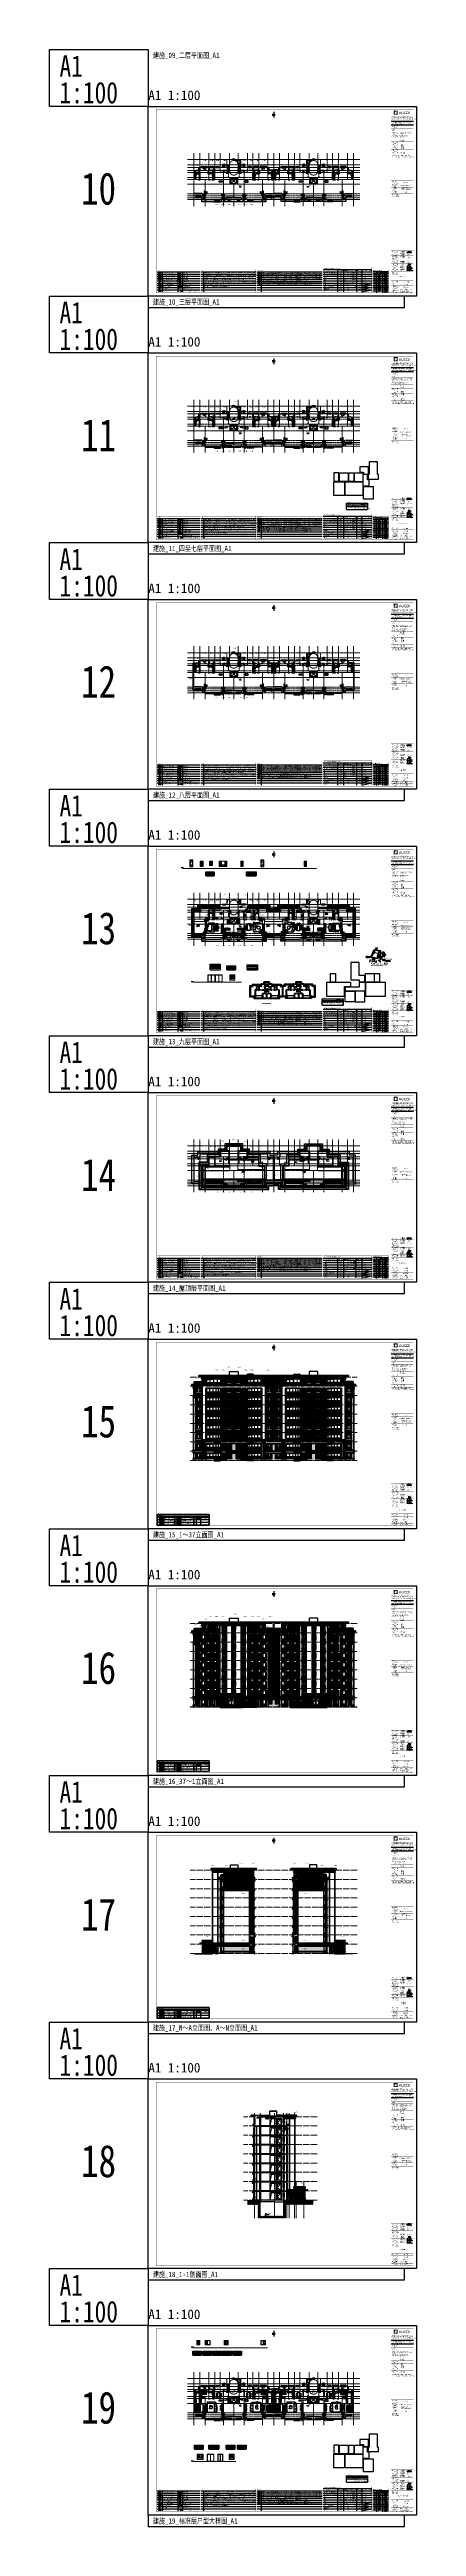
# Model space of a CAD drawing. Extents: x -518115 to 790560, y -210384 to 1628073.
# Drawn here: x 375314 to 490414, y -210384 to 565249 of the extents above; entities that cross this region are included whole.
import ezdxf
from ezdxf.enums import TextEntityAlignment as Align
from ezdxf.xclip import XClip

# ---------------------------------------------------------------- set-up
doc = ezdxf.new("R2010")
doc.units = 0
doc.header["$LTSCALE"] = 1000
doc.header["$MEASUREMENT"] = 0
doc.header["$XCLIPFRAME"] = 0
for name, pattern in [('#P_--_20B1_001_t3$0$DASH', [0.35, 0.25, -0.1]), ('$1$DASH', [0.35, 0.25, -0.1]), ('__DASH', [0.35, 0.25, -0.1]), ('A户型$0$DASH', [0.35, 0.25, -0.1]), ('DASH', [0.35, 0.25, -0.1]), ('DOTE', [2.42, 2, -0.2, 0.02, -0.2]), ('HIDDEN', [0.375, 0.25, -0.125])]:
    doc.linetypes.add(name, pattern=pattern)
for name, color, linetype in [('$RECOVER_210609100354-0', 7, 'Continuous'), ('3-剖面填充（细）', 250, 'Continuous'), ('3-屋面构造层', 157, 'Continuous'), ('3-栏杆1', 135, 'Continuous'), ('3.5方案汇报，与郭总、侯月琴确定户型_t8$0$2020.03.04 -1安徽标准化洋房户型(UA）_t8_t8$0$看线', 154, 'Continuous'), ('5-平立面看线1', 45, 'Continuous'), ('5fur', 250, 'Continuous'), ('__0', 7, 'Continuous'), ('AD-INDX', 43, 'Continuous'), ('AH-FURNITURE', 1, 'Continuous'), ('C-Sheet-图框', 101, 'Continuous'), ('COLU', 7, 'Continuous'), ('COLUMN', 9, 'Continuous'), ('DIM_ELEV', 3, 'Continuous'), ('DIM_IDEN', 67, 'Continuous'), ('DIM_LEAD', 3, 'Continuous'), ('DIM_SYMB', 3, 'Continuous'), ('EQUIP-安防', 3, 'Continuous'), ('EQUIP_地漏', 7, 'Continuous'), ('EQUIP_消防', 7, 'Continuous'), ('IP-bath&kitchen-JOHNSON', 4, 'Continuous'), ('P-bath&kitchen-JOHNSON', 4, 'Continuous'), ('PUB_DIM', 3, 'Continuous'), ('PUB_TEXT', 4, 'Continuous'), ('ROOF', 183, 'Continuous'), ('S-砼墙填充', 251, 'Continuous'), ('Stair-栏杆', 142, 'Continuous'), ('SURFACE', 6, 'Continuous'), ('text', 7, 'Continuous'), ('VPIPE-中水', 122, 'Continuous'), ('VPIPE-凝结', 150, 'Continuous'), ('VPIPE-废水', 31, 'Continuous'), ('VPIPE-消防', 1, 'TG_X'), ('VPIPE-给水', 3, 'TG_J'), ('VPIPE-雨水', 4, 'DASH'), ('保温', 6, 'Continuous'), ('修改标示', 212, 'Continuous'), ('图框', 140, 'Continuous'), ('图签文字', 147, 'Continuous'), ('实线层', 7, 'Continuous'), ('导图字', 7, 'Continuous'), ('建筑-排气道', 9, 'Continuous'), ('机电标识类', 1, 'Continuous'), ('污水', 3, 'Continuous'), ('看线', 251, 'Continuous'), ('立面', 73, 'Continuous'), ('立面-看线', 251, 'Continuous'), ('管', 193, 'Continuous'), ('给水', 4, 'Continuous'), ('铝合金', 144, 'Continuous')]:
    doc.layers.add(name, color=color, linetype=linetype)
for name, color, linetype, lineweight in [('3.5方案汇报，与郭总、侯月琴确定户型_t8$0$STAIR', 2, 'Continuous', 18), ('A-PL-门', 64, 'Continuous', 25), ('DOTE', 19, 'DOTE', 9), ('EQUIP-消防', 3, 'Continuous', 20), ('EQUIP_消火栓', 242, 'Continuous', 18), ('LVTRY', 1, 'Continuous', 13), ('PUB_HATCH', 8, 'Continuous', 9), ('S_WINDOW', 144, 'Continuous', 15), ('STAIR', 2, 'Continuous', 18), ('WALL', 9, 'Continuous', 40), ('WINDOW', 144, 'Continuous', 15), ('内粉刷', 37, 'Continuous', 9), ('可改文字', 6, 'Continuous', 18), ('图签', 147, 'Continuous', 18), ('填充', 251, 'Continuous', 5), ('平面-分水线', 214, 'Continuous', 15), ('平面-排水沟', 86, 'Continuous', 15), ('平面-栏杆', 135, 'Continuous', 15), ('平面-看线', 45, 'Continuous', 15), ('平面-空调室内机', 176, 'Continuous', 9), ('平面-空调预留孔', 173, 'Continuous', 15), ('栏杆', 163, 'Continuous', 5), ('空调', 76, 'Continuous', 13), ('立面-中轮廓线', 213, 'Continuous', 35), ('立面-普通轮廓', 7, 'Continuous', 18), ('立面-栏杆', 105, 'Continuous', 15), ('立面-洞口示意', 152, 'Continuous', 13), ('立面-百叶', 36, 'Continuous', 9), ('立面-窗', 129, 'Continuous', 30), ('立面-窗开启线', 250, 'Continuous', 13), ('签名', 7, 'Continuous', 18), ('粉刷', 251, 'Continuous', 9), ('线脚', 6, 'Continuous', 15), ('细细', 250, 'Continuous', 0)]:
    doc.layers.add(name, color=color, linetype=linetype, lineweight=lineweight)
doc.layers.add('yichutu', color=7, linetype='Continuous', true_color=0xffffff, plot=False)
doc.layers.add('不打印-标记', color=10, linetype='Continuous', lineweight=9, plot=False)
doc.styles.add('-仿宋_GB2312', font='', dxfattribs={"width": 0.8})
doc.styles.add('_TCH_AXIS', font='COMPLEX', dxfattribs={"bigfont": 'GBCBIG'})
doc.styles.add('_TCH_DIM', font='SIMPLEX.shx', dxfattribs={"width": 0.7, "bigfont": 'GBCBIG.shx'})
doc.styles.add('_TCH_LABEL', font='')
doc.styles.add('_TEL_DIM', font='SIMPLEX', dxfattribs={"width": 0.8, "height": 3.5, "bigfont": 'HZTXT'})
doc.styles.add('DIM_FONT', font='SIMPLEX.shx', dxfattribs={"width": 0.56})
doc.styles.add('HT', font='')
doc.styles.get("Standard").update_dxf_attribs({"font": 'gbenor.shx', "bigfont": 'gbcbig.shx'})
doc.styles.add('TG_LINETYPE', font='SIMPLEX', dxfattribs={"width": 0.8, "height": 3, "bigfont": 'HZTXT'})
doc.styles.add('宋体', font='', dxfattribs={"height": 50})
doc.styles.add('建筑图签-1', font='', dxfattribs={"width": 0.7})
doc.styles.add('建筑图签-2', font='TXT.shx', dxfattribs={"width": 0.5, "bigfont": 'HZTXT.shx'})
doc.styles.add('房间名称', font='TSSDENG', dxfattribs={"width": 0.8, "bigfont": 'HZTXT'})
doc.styles.add('文字', font='romanc.shx', dxfattribs={"width": 0.9, "bigfont": 'gbcbig.shx'})
doc.styles.add('黑体', font='')
doc.styles.get('-仿宋_GB2312').set_extended_font_data('SimSun')
doc.styles.get('_TCH_LABEL').set_extended_font_data('SimHei')
doc.styles.get('HT').set_extended_font_data('SimHei')
doc.styles.get('宋体').set_extended_font_data('SimSun')
doc.styles.get('建筑图签-1').set_extended_font_data('SimHei')
doc.styles.get('黑体').set_extended_font_data('SimHei')
doc.linetypes.add('TG_J', pattern='A,2,-0.22,["J",TG_LINETYPE,S=0.1,R=0,X=-0.18,Y=-0.15],0', length=2.22)
doc.linetypes.add('TG_X', pattern='A,4,-0.3,["X",TG_LINETYPE,S=0.1,R=0,X=-0.23,Y=-0.15],0', length=4.3)
doc.dimstyles.new('DIMN10', dxfattribs={"dimscale": 0.1, "dimtxt": 300, "dimasz": 100, "dimexe": 250, "dimexo": 300, "dimgap": 150, "dimtad": 1, "dimdec": 0, "dimzin": 0, "dimdsep": 46, "dimtxsty": 'DIM_FONT', "dimblk": 'ARCHTICK', "dimcen": 0.09, "dimclrt": 7, "dimazin": 2, "dimtfac": 1, "dimtdec": 0, "dimtix": 1, "dimtmove": 2, "dimatfit": 3, "dimldrblk": 'ARCHTICK', "dimfxl": 1, "dimtolj": 1, "dimtzin": 0, "dimarcsym": 0})
pattern_1 = [(315, (-218910.2607, -140541.0897), (-1.767766953, -1.767766953), []), (315, (-218909.0822, -140541.0897), (-1.767766953, -1.767766953), [])]
pattern_2 = [(315, (-218910.2607, -141979.3279), (-1.767766953, -1.767766953), []), (315, (-218909.0822, -141979.3279), (-1.767766953, -1.767766953), [])]
pattern_3 = [(0, (-359729.255, -470423.398), (16.66875, 9.623705), [11.1125, -22.225]), (120, (-359729.255, -470423.398), (-16.66874801, 9.62370845), [11.1125, -22.225]), (60, (-359729.255, -470423.398), (1.99e-06, 19.24741345), [-22.225, 11.1125])]
pattern_4 = [(315, (145053.3697, 680712.4302), (-1.76776695, -1.76776695), []), (315, (145054.5482, 680712.4302), (-1.76776695, -1.76776695), [])]
pattern_5 = [(315, (145053.3697, 678374.192), (-1.76776695, -1.76776695), []), (315, (145054.5482, 678374.192), (-1.76776695, -1.76776695), [])]
pattern_6 = [(0, (-359729.255, -473323.398), (16.66875, 9.623705), [11.1125, -22.225]), (120, (-359729.255, -473323.398), (-16.66874801, 9.62370845), [11.1125, -22.225]), (60, (-359729.255, -473323.398), (1.99e-06, 19.24741345), [-22.225, 11.1125])]
pattern_7 = [(0, (-362429.255, -473323.398), (16.66875, 9.623705), [11.1125, -22.225]), (120, (-362429.255, -473323.398), (-16.66874801, 9.62370845), [11.1125, -22.225]), (60, (-362429.255, -473323.398), (1.99e-06, 19.24741345), [-22.225, 11.1125])]
pattern_8 = [(0, (-359729.255, -490723.398), (16.66875, 9.623705), [11.1125, -22.225]), (120, (-359729.255, -490723.398), (-16.66874801, 9.62370845), [11.1125, -22.225]), (60, (-359729.255, -490723.398), (1.99e-06, 19.24741345), [-22.225, 11.1125])]
pattern_9 = [(0, (-362429.255, -490723.398), (16.66875, 9.623705), [11.1125, -22.225]), (120, (-362429.255, -490723.398), (-16.66874801, 9.62370845), [11.1125, -22.225]), (60, (-362429.255, -490723.398), (1.99e-06, 19.24741345), [-22.225, 11.1125])]
pattern_10 = [(0, (-359729.255, -487823.398), (16.66875, 9.623705), [11.1125, -22.225]), (120, (-359729.255, -487823.398), (-16.66874801, 9.62370845), [11.1125, -22.225]), (60, (-359729.255, -487823.398), (1.99e-06, 19.24741345), [-22.225, 11.1125])]
pattern_11 = [(0, (-362429.255, -487823.398), (16.66875, 9.623705), [11.1125, -22.225]), (120, (-362429.255, -487823.398), (-16.66874801, 9.62370845), [11.1125, -22.225]), (60, (-362429.255, -487823.398), (1.99e-06, 19.24741345), [-22.225, 11.1125])]
pattern_12 = [(50, (28072.99, 249033.25), (143.452037, -12.550427), [15, -165]), (355, (28072.99, 249033.25), (-27.750267, 150.438427), [12, -132]), (100.4514, (28084.94, 249032.2), (115.701876, 137.88791), [12.74804, -140.22842]), (46.1842, (28072.99, 249073.25), (213.44821, -33.1038), [22.5, -247.5]), (96.6356, (28090.77, 249070.5), (186.93254, 194.82357), [19.12206, -210.3426]), (351.1842, (28072.99, 249073.25), (186.93239, 194.82372), [18, -198]), (21, (28092.99, 249063.25), (119.38141, -80.52378), [15, -165]), (326, (28092.99, 249063.25), (48.663066, 145.03001), [12, -132]), (71.4514, (28102.93, 249056.54), (168.044526, 64.5061), [12.74804, -140.22842]), (37.5, (28072.986, 249033.25), (2.431971, 66.578771), [0, -130.4, 0, -134, 0, -132.5]), (7.5, (28072.986, 249033.25), (52.613907, 78.882342), [0, -76.4, 0, -127.4, 0, -50.5]), (327.5, (28028.386, 249033.25), (106.764487, -4.510974), [0, -50, 0, -156, 0, -207]), (317.5, (28008.39, 249033.25), (116.637234, 20.020996), [0, -65, 0, -103.6, 0, -147])]
pattern_13 = [(0, (-256764.401, -291910.8335), (16.66875, 9.623705), [11.1125, -22.225]), (120, (-256764.401, -291910.8335), (-16.66874801, 9.62370845), [11.1125, -22.225]), (60, (-256764.401, -291910.8335), (1.99e-06, 19.24741345), [-22.225, 11.1125])]
pattern_14 = [(0, (-259464.401, -291910.8335), (16.66875, 9.623705), [11.1125, -22.225]), (120, (-259464.401, -291910.8335), (-16.66874801, 9.62370845), [11.1125, -22.225]), (60, (-259464.401, -291910.8335), (1.99e-06, 19.24741345), [-22.225, 11.1125])]
pattern_15 = [(45, (-445516.58, -596748.81), (0, 47.4157523), [100.584, -33.528]), (135, (-445492.87, -596725.102), (3e-15, 47.4157523), [100.584, -33.528])]
pattern_16 = [(45, (0, -540458.532), (0, 47.4157523), [100.584, -33.528]), (135, (23.708, -540434.824), (3e-15, 47.4157523), [100.584, -33.528])]
pattern_17 = [(45, (0, 0), (0, 47.4157523), [100.584, -33.528]), (135, (23.708, 23.708), (3e-15, 47.4157523), [100.584, -33.528])]
pattern_18 = [(90, (0, 0), (-16.49778, 1e-15), [9.525, -19.05]), (210, (0, 0), (8.24889, -14.2874966), [9.525, -19.05]), (150, (6e-16, 9.525), (-8.24889, -14.2874966), [9.525, -19.05])]
pattern_19 = [(0, (-741091.82, -780473.435), (0, 50), []), (0, (-741091.82, -780456.77), (0, 50), []), (270, (-741048.077, -780448.137), (50, -9e-15), [5.01775, -44.98225]), (270, (-741085.536, -780448.137), (50, -9e-15), [5.01775, -44.98225]), (90, (-741060.024, -780482.066), (-50, 3e-15), [5.01775, -44.98225]), (90, (-741073.59, -780482.066), (-50, 3e-15), [5.01775, -44.98225]), (180, (-741041.794, -780490.1), (-6e-15, -50), [50.02425, 0.02425]), (135, (-741055.75, -780487.593), (3e-15, 49.99987405), [4.268, -66.44275]), (116.56505, (-741008.77, -780484.575), (0.00011283, 49.99993342), [2.805, -108.9985]), (116.56505, (-741058.77, -780484.575), (0.00011283, 49.99993342), [2.805, -108.9985]), (153.43495, (-741000.734, -780490.1), (-0.0001128, 49.9999334), [5.61, -106.1935]), (153.43495, (-741050.734, -780490.1), (-0.0001128, 49.9999334), [5.61, -106.1935]), (63.43495, (-741010.024, -780477.048), (-0.00011283, 49.99993342), [26.714, -85.0895]), (63.43495, (-741060.024, -780477.048), (-0.00011283, 49.99993342), [26.714, -85.0895]), (116.56505, (-740998.077, -780448.137), (0.00011283, 49.99993342), [2.805, -108.9985]), (116.56505, (-741048.077, -780448.137), (0.00011283, 49.99993342), [2.805, -108.9985]), (135, (-741049.33, -780445.63), (3e-15, 49.99987405), [4.268, -66.44275]), (153.43495, (-741002.35, -780442.61), (-0.0001128, 49.9999334), [5.61, -106.1935]), (153.43495, (-741052.35, -780442.61), (-0.0001128, 49.9999334), [5.61, -106.1935]), (45, (-741084.28, -780445.63), (0, 49.99987405), [4.268, -66.44275]), (63.43495, (-741035.536, -780448.137), (-0.00011283, 49.99993342), [2.805, -108.9985]), (63.43495, (-741085.536, -780448.137), (-0.00011283, 49.99993342), [2.805, -108.9985]), (26.56505, (-741031.264, -780442.61), (0.0001128, 49.9999334), [5.61, -106.1935]), (26.56505, (-741081.264, -780442.61), (0.0001128, 49.9999334), [5.61, -106.1935]), (116.56505, (-741023.59, -780477.048), (0.00011283, 49.99993342), [26.714, -85.0895]), (116.56505, (-741073.59, -780477.048), (0.00011283, 49.99993342), [26.714, -85.0895]), (45, (-741077.86, -780487.593), (0, 49.99987405), [4.268, -66.44275]), (63.43495, (-741024.843, -780484.575), (-0.00011283, 49.99993342), [2.805, -108.9985]), (63.43495, (-741074.843, -780484.575), (-0.00011283, 49.99993342), [2.805, -108.9985]), (26.56505, (-741032.88, -780490.1), (0.0001128, 49.9999334), [5.61, -106.1935]), (26.56505, (-741082.88, -780490.1), (0.0001128, 49.9999334), [5.61, -106.1935])]
pattern_20 = [(45, (0, 14), (-171.45925, 171.45925), [78.4, -201.6]), (45, (33.6, 28), (-171.45925, 171.45925), [33.6, -246.4]), (45, (0, 28), (-171.45925, 171.45925), [56, -224]), (45, (16.8, 14), (188.0904, -188.0904), [70, -210]), (45, (0, 0), (-171.45925, 171.45925), [112, -168]), (45, (0, 42), (-171.45925, 171.45925), [28, -252])]
pattern_21 = [(0, (-741091.82, -317223.27), (0, 50), []), (0, (-741091.82, -317206.6), (0, 50), []), (270, (-741048.077, -317197.97), (50, -9e-15), [5.01775, -44.98225]), (270, (-741085.536, -317197.97), (50, -9e-15), [5.01775, -44.98225]), (90, (-741060.024, -317231.9), (-50, 3e-15), [5.01775, -44.98225]), (90, (-741073.59, -317231.9), (-50, 3e-15), [5.01775, -44.98225]), (180, (-741041.794, -317239.934), (-6e-15, -50), [50.02425, 0.02425]), (135, (-741055.75, -317237.426), (3e-15, 49.99987405), [4.268, -66.44275]), (116.56505, (-741008.77, -317234.408), (0.00011283, 49.99993342), [2.805, -108.9985]), (116.56505, (-741058.77, -317234.408), (0.00011283, 49.99993342), [2.805, -108.9985]), (153.43495, (-741000.734, -317239.934), (-0.0001128, 49.9999334), [5.61, -106.1935]), (153.43495, (-741050.734, -317239.934), (-0.0001128, 49.9999334), [5.61, -106.1935]), (63.43495, (-741010.024, -317226.881), (-0.00011283, 49.99993342), [26.714, -85.0895]), (63.43495, (-741060.024, -317226.881), (-0.00011283, 49.99993342), [26.714, -85.0895]), (116.56505, (-740998.077, -317197.97), (0.00011283, 49.99993342), [2.805, -108.9985]), (116.56505, (-741048.077, -317197.97), (0.00011283, 49.99993342), [2.805, -108.9985]), (135, (-741049.33, -317195.46), (3e-15, 49.99987405), [4.268, -66.44275]), (153.43495, (-741002.35, -317192.443), (-0.0001128, 49.9999334), [5.61, -106.1935]), (153.43495, (-741052.35, -317192.443), (-0.0001128, 49.9999334), [5.61, -106.1935]), (45, (-741084.28, -317195.46), (0, 49.99987405), [4.268, -66.44275]), (63.43495, (-741035.536, -317197.97), (-0.00011283, 49.99993342), [2.805, -108.9985]), (63.43495, (-741085.536, -317197.97), (-0.00011283, 49.99993342), [2.805, -108.9985]), (26.56505, (-741031.264, -317192.443), (0.0001128, 49.9999334), [5.61, -106.1935]), (26.56505, (-741081.264, -317192.443), (0.0001128, 49.9999334), [5.61, -106.1935]), (116.56505, (-741023.59, -317226.881), (0.00011283, 49.99993342), [26.714, -85.0895]), (116.56505, (-741073.59, -317226.881), (0.00011283, 49.99993342), [26.714, -85.0895]), (45, (-741077.86, -317237.426), (0, 49.99987405), [4.268, -66.44275]), (63.43495, (-741024.843, -317234.408), (-0.00011283, 49.99993342), [2.805, -108.9985]), (63.43495, (-741074.843, -317234.408), (-0.00011283, 49.99993342), [2.805, -108.9985]), (26.56505, (-741032.88, -317239.934), (0.0001128, 49.9999334), [5.61, -106.1935]), (26.56505, (-741082.88, -317239.934), (0.0001128, 49.9999334), [5.61, -106.1935])]
pattern_22 = [(0, (-741091.82, -240014.906), (0, 50), []), (0, (-741091.82, -239998.24), (0, 50), []), (270, (-741048.077, -239989.61), (50, -9e-15), [5.01775, -44.98225]), (270, (-741085.536, -239989.61), (50, -9e-15), [5.01775, -44.98225]), (90, (-741060.024, -240023.537), (-50, 3e-15), [5.01775, -44.98225]), (90, (-741073.59, -240023.537), (-50, 3e-15), [5.01775, -44.98225]), (180, (-741041.794, -240031.573), (-6e-15, -50), [50.02425, 0.02425]), (135, (-741055.75, -240029.064), (3e-15, 49.99987405), [4.268, -66.44275]), (116.56505, (-741008.77, -240026.046), (0.00011283, 49.99993342), [2.805, -108.9985]), (116.56505, (-741058.77, -240026.046), (0.00011283, 49.99993342), [2.805, -108.9985]), (153.43495, (-741000.734, -240031.573), (-0.0001128, 49.9999334), [5.61, -106.1935]), (153.43495, (-741050.734, -240031.573), (-0.0001128, 49.9999334), [5.61, -106.1935]), (63.43495, (-741010.024, -240018.52), (-0.00011283, 49.99993342), [26.714, -85.0895]), (63.43495, (-741060.024, -240018.52), (-0.00011283, 49.99993342), [26.714, -85.0895]), (116.56505, (-740998.077, -239989.608), (0.00011283, 49.99993342), [2.805, -108.9985]), (116.56505, (-741048.077, -239989.608), (0.00011283, 49.99993342), [2.805, -108.9985]), (135, (-741049.33, -239987.1), (3e-15, 49.99987405), [4.268, -66.44275]), (153.43495, (-741002.35, -239984.08), (-0.0001128, 49.9999334), [5.61, -106.1935]), (153.43495, (-741052.35, -239984.08), (-0.0001128, 49.9999334), [5.61, -106.1935]), (45, (-741084.28, -239987.1), (0, 49.99987405), [4.268, -66.44275]), (63.43495, (-741035.536, -239989.608), (-0.00011283, 49.99993342), [2.805, -108.9985]), (63.43495, (-741085.536, -239989.608), (-0.00011283, 49.99993342), [2.805, -108.9985]), (26.56505, (-741031.263, -239984.08), (0.0001128, 49.9999334), [5.61, -106.1935]), (26.56505, (-741081.263, -239984.08), (0.0001128, 49.9999334), [5.61, -106.1935]), (116.56505, (-741023.589, -240018.52), (0.00011283, 49.99993342), [26.714, -85.0895]), (116.56505, (-741073.589, -240018.52), (0.00011283, 49.99993342), [26.714, -85.0895]), (45, (-741077.86, -240029.064), (0, 49.99987405), [4.268, -66.44275]), (63.43495, (-741024.843, -240026.046), (-0.00011283, 49.99993342), [2.805, -108.9985]), (63.43495, (-741074.843, -240026.046), (-0.00011283, 49.99993342), [2.805, -108.9985]), (26.56505, (-741032.88, -240031.573), (0.0001128, 49.9999334), [5.61, -106.1935]), (26.56505, (-741082.88, -240031.573), (0.0001128, 49.9999334), [5.61, -106.1935])]
pattern_23 = [(0, (-741091.82, -162806.54), (0, 50), []), (0, (-741091.82, -162789.874), (0, 50), []), (270, (-741048.077, -162781.243), (50, -9e-15), [5.01775, -44.98225]), (270, (-741085.536, -162781.243), (50, -9e-15), [5.01775, -44.98225]), (90, (-741060.024, -162815.17), (-50, 3e-15), [5.01775, -44.98225]), (90, (-741073.59, -162815.17), (-50, 3e-15), [5.01775, -44.98225]), (180, (-741041.794, -162823.21), (-6e-15, -50), [50.02425, 0.02425]), (135, (-741055.75, -162820.7), (3e-15, 49.99987405), [4.268, -66.44275]), (116.56505, (-741008.77, -162817.68), (0.00011283, 49.99993342), [2.805, -108.9985]), (116.56505, (-741058.77, -162817.68), (0.00011283, 49.99993342), [2.805, -108.9985]), (153.43495, (-741000.734, -162823.208), (-0.0001128, 49.9999334), [5.61, -106.1935]), (153.43495, (-741050.734, -162823.208), (-0.0001128, 49.9999334), [5.61, -106.1935]), (63.43495, (-741010.024, -162810.154), (-0.00011283, 49.99993342), [26.714, -85.0895]), (63.43495, (-741060.024, -162810.154), (-0.00011283, 49.99993342), [26.714, -85.0895]), (116.56505, (-740998.077, -162781.243), (0.00011283, 49.99993342), [2.805, -108.9985]), (116.56505, (-741048.077, -162781.243), (0.00011283, 49.99993342), [2.805, -108.9985]), (135, (-741049.33, -162778.734), (3e-15, 49.99987405), [4.268, -66.44275]), (153.43495, (-741002.35, -162775.716), (-0.0001128, 49.9999334), [5.61, -106.1935]), (153.43495, (-741052.35, -162775.716), (-0.0001128, 49.9999334), [5.61, -106.1935]), (45, (-741084.28, -162778.734), (0, 49.99987405), [4.268, -66.44275]), (63.43495, (-741035.536, -162781.243), (-0.00011283, 49.99993342), [2.805, -108.9985]), (63.43495, (-741085.536, -162781.243), (-0.00011283, 49.99993342), [2.805, -108.9985]), (26.56505, (-741031.264, -162775.716), (0.0001128, 49.9999334), [5.61, -106.1935]), (26.56505, (-741081.264, -162775.716), (0.0001128, 49.9999334), [5.61, -106.1935]), (116.56505, (-741023.59, -162810.154), (0.00011283, 49.99993342), [26.714, -85.0895]), (116.56505, (-741073.59, -162810.154), (0.00011283, 49.99993342), [26.714, -85.0895]), (45, (-741077.86, -162820.7), (0, 49.99987405), [4.268, -66.44275]), (63.43495, (-741024.843, -162817.68), (-0.00011283, 49.99993342), [2.805, -108.9985]), (63.43495, (-741074.843, -162817.68), (-0.00011283, 49.99993342), [2.805, -108.9985]), (26.56505, (-741032.88, -162823.208), (0.0001128, 49.9999334), [5.61, -106.1935]), (26.56505, (-741082.88, -162823.208), (0.0001128, 49.9999334), [5.61, -106.1935])]
pattern_24 = [(0, (-741091.82, -85598.18), (0, 50), []), (0, (-741091.82, -85581.513), (0, 50), []), (270, (-741048.077, -85572.88), (50, -9e-15), [5.01775, -44.98225]), (270, (-741085.536, -85572.88), (50, -9e-15), [5.01775, -44.98225]), (90, (-741060.024, -85606.81), (-50, 3e-15), [5.01775, -44.98225]), (90, (-741073.59, -85606.81), (-50, 3e-15), [5.01775, -44.98225]), (180, (-741041.794, -85614.846), (-6e-15, -50), [50.02425, 0.02425]), (135, (-741055.75, -85612.337), (3e-15, 49.99987405), [4.268, -66.44275]), (116.56505, (-741008.77, -85609.32), (0.00011283, 49.99993342), [2.805, -108.9985]), (116.56505, (-741058.77, -85609.32), (0.00011283, 49.99993342), [2.805, -108.9985]), (153.43495, (-741000.734, -85614.846), (-0.0001128, 49.9999334), [5.61, -106.1935]), (153.43495, (-741050.734, -85614.846), (-0.0001128, 49.9999334), [5.61, -106.1935]), (63.43495, (-741010.024, -85601.793), (-0.00011283, 49.99993342), [26.714, -85.0895]), (63.43495, (-741060.024, -85601.793), (-0.00011283, 49.99993342), [26.714, -85.0895]), (116.56505, (-740998.077, -85572.881), (0.00011283, 49.99993342), [2.805, -108.9985]), (116.56505, (-741048.077, -85572.881), (0.00011283, 49.99993342), [2.805, -108.9985]), (135, (-741049.33, -85570.373), (3e-15, 49.99987405), [4.268, -66.44275]), (153.43495, (-741002.35, -85567.355), (-0.0001128, 49.9999334), [5.61, -106.1935]), (153.43495, (-741052.35, -85567.355), (-0.0001128, 49.9999334), [5.61, -106.1935]), (45, (-741084.28, -85570.373), (0, 49.99987405), [4.268, -66.44275]), (63.43495, (-741035.536, -85572.881), (-0.00011283, 49.99993342), [2.805, -108.9985]), (63.43495, (-741085.536, -85572.881), (-0.00011283, 49.99993342), [2.805, -108.9985]), (26.56505, (-741031.264, -85567.355), (0.0001128, 49.9999334), [5.61, -106.1935]), (26.56505, (-741081.264, -85567.355), (0.0001128, 49.9999334), [5.61, -106.1935]), (116.56505, (-741023.59, -85601.793), (0.00011283, 49.99993342), [26.714, -85.0895]), (116.56505, (-741073.59, -85601.793), (0.00011283, 49.99993342), [26.714, -85.0895]), (45, (-741077.86, -85612.337), (0, 49.99987405), [4.268, -66.44275]), (63.43495, (-741024.843, -85609.32), (-0.00011283, 49.99993342), [2.805, -108.9985]), (63.43495, (-741074.843, -85609.32), (-0.00011283, 49.99993342), [2.805, -108.9985]), (26.56505, (-741032.88, -85614.846), (0.0001128, 49.9999334), [5.61, -106.1935]), (26.56505, (-741082.88, -85614.846), (0.0001128, 49.9999334), [5.61, -106.1935])]
pattern_25 = [(45, (0, 0), (-39.2886205, 39.2886205), [])]
pattern_26 = [(45, (-77919.445, 37037.277), (-39.2886205, 39.2886205), [])]
pattern_27 = [(45, (3e-08, 99772.64), (-39.2886205, 39.2886205), [])]
pattern_28 = [(180, (-1300, -2250.04), (-7e-15, -95.25), []), (180, (-1331.75, -2218.29), (-7e-15, -95.25), [])]
pattern_29 = [(180, (-7e-10, -2250.04), (-7e-15, -95.25), []), (180, (-31.75, -2218.29), (-7e-15, -95.25), [])]
pattern_30 = [(45, (3e-08, 99772.64), (-39.2886205, 39.2886205), [])]
pattern_31 = [(45, (-782968.27, -751843.338), (-28.0633004, 28.0633004), [])]
pattern_32 = [(0, (-24686.066, -145838.703), (47.625, 47.625), [23.8125, -71.4375]), (90, (-24674.16, -145850.61), (-47.625, 47.625), [23.8125, -71.4375])]
pattern_33 = [(45, (204358.42, -129128.1), (-60.00006, 60.00006), []), (135, (204358.42, -129128.1), (-60.00006, -60.00006), [])]
pattern_34 = [(0, (204147.57, -129128.1), (47.625, 47.625), [23.8125, -71.4375]), (90, (204159.474, -129140.006), (-47.625, 47.625), [23.8125, -71.4375])]
pattern_35 = [(45, (204146.888, -129128.1), (-11.2253202, 11.2253202), []), (135, (204146.888, -129128.1), (-11.2253202, -11.2253202), [])]
pattern_36 = [(45, (-554134.312, -735132.743), (-28.0633004, 28.0633004), [])]
pattern_37 = [(0, (-670352.275, -823548.06), (0, 31.25), []), (45, (-670352.275, -823548.06), (-22.0970869, 22.0970869), [])]
pattern_38 = [(45, (-121004.92, 37013.274), (-39.2886205, 39.2886205), [])]
pattern_39 = [(45, (-119654.92, 39913.236), (-39.2886205, 39.2886205), [])]
pattern_40 = [(45, (4950, -53444.047), (-39.2886205, 39.2886205), [])]
pattern_41 = [(45, (-97241.421, -74944.084), (-16.8379802, 16.8379802), [])]
pattern_42 = [(45, (-97241.421, -72044.084), (-16.8379802, 16.8379802), [])]
pattern_43 = [(45, (-97241.421, -69144.084), (-16.8379802, 16.8379802), [])]
pattern_44 = [(45, (-97241.421, -66244.084), (-16.8379802, 16.8379802), [])]
pattern_45 = [(45, (-97241.421, -63344.084), (-16.8379802, 16.8379802), [])]
pattern_46 = [(45, (6800, -72344.084), (-39.2886205, 39.2886205), [])]
pattern_47 = [(45, (18700, -69294.084), (-39.2886205, 39.2886205), [])]
pattern_48 = [(45, (18550, -69144.084), (-39.2886205, 39.2886205), [])]
pattern_49 = [(50, (-118654.92, -36232.08), (286.90407, -25.10085), [30, -330]), (355, (-118654.92, -36232.08), (-55.50053, 300.87685), [24, -264]), (100.4514, (-118631, -36234.18), (231.40375, 275.77582), [25.49608, -280.45684]), (46.1842, (-118654.92, -36152.1), (426.89642, -66.2076), [45, -495]), (96.6356, (-118619.35, -36157.6), (373.86508, 389.64715), [38.2441, -420.6852]), (351.1842, (-118654.9, -36152.1), (373.86478, 389.64744), [36, -396]), (21, (-118614.92, -36172.08), (238.76282, -161.04756), [30, -330]), (326, (-118614.92, -36172.08), (97.32613, 290.06002), [24, -264]), (71.4514, (-118595.02, -36185.5), (336.08905, 129.0122), [25.49608, -280.45684]), (37.5, (-118654.92, -36232.08), (4.863942, 133.157542), [0, -260.8, 0, -268, 0, -265]), (7.5, (-118654.92, -36232.08), (105.227815, 157.764685), [0, -152.8, 0, -254.8, 0, -101]), (327.5, (-118744.12, -36232.08), (213.528974, -9.021949), [0, -100, 0, -312, 0, -414]), (317.5, (-118784.12, -36232.08), (233.27447, 40.04199), [0, -130, 0, -207.2, 0, -294])]
pattern_50 = [(45, (-92167.84, 13864.28), (-39.2886205, 39.2886205), [])]
pattern_51 = [(45, (-91369.42, 32687.28), (-39.2886205, 39.2886205), [])]
pattern_52 = [(45, (-91369.42, 30387.28), (-39.2886205, 39.2886205), [])]
pattern_53 = [(45, (-99669.325, 30387.28), (-39.2886205, 39.2886205), [])]
pattern_54 = [(45, (-92167.84, 31264.28), (-39.2886205, 39.2886205), [])]
pattern_55 = [(45, (-92167.84, 34164.28), (-39.2886205, 39.2886205), [])]
pattern_56 = [(45, (-91369.42, 35587.28), (-39.2886205, 39.2886205), [])]
pattern_57 = [(45, (-91369.42, 33287.28), (-39.2886205, 39.2886205), [])]
pattern_58 = [(45, (-92167.84, 34164.28), (-39.2886205, 39.2886205), [])]
pattern_59 = [(45, (-92167.84, 37064.28), (-39.2886205, 39.2886205), [])]
pattern_60 = [(45, (8599.99, 25464.26), (-39.2886205, 39.2886205), [])]
pattern_61 = [(45, (13049.99, 25464.26), (-39.2886205, 39.2886205), [])]
pattern_62 = [(45, (11549.99, 25464.26), (-39.2886205, 39.2886205), [])]
pattern_63 = [(45, (9599.99, 25464.26), (-39.2886205, 39.2886205), [])]
pattern_64 = [(45, (-2299.99, 25464.264), (-39.2886205, 39.2886205), [])]
pattern_65 = [(45, (-3750, 25464.264), (-39.2886205, 39.2886205), [])]
pattern_66 = [(45, (-4950, 25464.264), (-39.2886205, 39.2886205), [])]
pattern_67 = [(45, (-2650, 23764.28), (-39.2886205, 39.2886205), [])]
pattern_68 = [(45, (-96769.42, 37037.277), (-39.2886205, 39.2886205), [])]
pattern_69 = [(45, (7750, 26564.28), (-39.2886205, 39.2886205), [])]
pattern_70 = [(45, (6400, 102672.64), (-39.2886205, 39.2886205), [])]
pattern_71 = [(45, (600, 102372.64), (-39.2886205, 39.2886205), [])]
pattern_72 = [(45, (-400, 103772.64), (-39.2886205, 39.2886205), [])]
pattern_73 = [(45, (-2650, 100972.64), (-39.2886205, 39.2886205), [])]
pattern_74 = [(45, (450, 100972.64), (-39.2886205, 39.2886205), [])]
pattern_75 = [(45, (-800, 4864.28), (-39.2886205, 39.2886205), [])]
pattern_76 = [(45, (6e-11, -2900), (-39.2886205, 39.2886205), [])]
pattern_77 = [(45, (798.42, -3777), (-39.2886205, 39.2886205), [])]
pattern_78 = [(45, (798.42, -1477), (-39.2886205, 39.2886205), [])]
pattern_79 = [(45, (-7501.48, -3777), (-39.2886205, 39.2886205), [])]
pattern_80 = [(45, (-7501.48, -1477), (-39.2886205, 39.2886205), [])]
pattern_81 = [(45, (-99669.325, 18187.28), (-39.2886205, 39.2886205), [])]
pattern_82 = [(45, (-99669.325, 15887.28), (-39.2886205, 39.2886205), [])]
pattern_83 = [(45, (-92167.84, 16764.28), (-39.2886205, 39.2886205), [])]
pattern_84 = [(45, (-91369.42, 18187.28), (-39.2886205, 39.2886205), [])]
pattern_85 = [(45, (-91369.42, 15887.28), (-39.2886205, 39.2886205), [])]
pattern_86 = [(45, (-92167.84, 19664.28), (-39.2886205, 39.2886205), [])]
pattern_87 = [(45, (3e-08, 82372.64), (-39.2886205, 39.2886205), [])]
pattern_88 = [(45, (3e-08, 85272.64), (-39.2886205, 39.2886205), [])]
pattern_89 = [(45, (3e-08, 91072.64), (-39.2886205, 39.2886205), [])]
pattern_90 = [(45, (3e-08, 96872.64), (-39.2886205, 39.2886205), [])]
pattern_91 = [(45, (0, 77208.362), (0, 47.4157523), [100.584, -33.528]), (135, (23.708, 77232.07), (3e-15, 47.4157523), [100.584, -33.528])]
pattern_92 = [(45, (0, 154416.723), (0, 47.4157523), [100.584, -33.528]), (135, (23.708, 154440.43), (3e-15, 47.4157523), [100.584, -33.528])]

# ---------------------------------------------------------------- blocks, each defined once
blk = doc.blocks.new('GDGDGDRGDR')
at = {"linetype": '__DASH', "ltscale": 0.1}
blk.add_wipeout([(425935, 371533), (425735, 371533), (425735, 371383), (425935, 371383)], dxfattribs=at).dxf.layer = '污水'
at = {"layer": '机电标识类', "color": 250, "linetype": 'DASH', "ltscale": 400}
for p, q in [((425935, 371458), (425735, 371458)), ((425835, 371358), (425835, 371558))]:
    blk.add_line(p, q, dxfattribs=at)
at = {"layer": '污水', "linetype": '__DASH', "ltscale": 0.1, "const_width": 10}
blk.add_lwpolyline([(425935, 371533), (425735, 371533), (425735, 371383), (425935, 371383)], close=True, dxfattribs=at)
blk = doc.blocks.new('FGHFG4334GDFGDFFGGGGGGDFG4G')
at = {"layer": 'SURFACE', "const_width": 2.25}
for points in [[(47, 0), (0, 0)], [(47, -28), (0, -28)]]:
    blk.add_lwpolyline(points, dxfattribs=at)
at = {"layer": 'SURFACE', "const_width": 1.5}
blk.add_lwpolyline([(47, 17, -1), (47, 5), (47, -7, -1), (47, -19), (47, -37), (53, -48), (53, -73)], format="xyb", dxfattribs=at)
blk = doc.blocks.new('FGDGDGD')
at = {"layer": '3-屋面构造层'}
h = blk.add_hatch(dxfattribs=at)
h.set_pattern_fill('混凝土', color=256, scale=5, angle=-1.145763, style=0)
h.set_pattern_definition([(48.854237, (-82751.966, -43707.863), (35.7930991, -3.8540962), [3.75, -41.25]), (353.854237, (-82751.966, -43707.863), (-6.1841378, 37.7408106), [3, -33]), (99.305637, (-82748.983, -43708.185), (29.6089874, 33.886691), [3.1870095, -35.0571056]), (45.038437, (-82751.766, -43697.865), (53.1858973, -9.3413237), [5.625, -61.875]), (95.489837, (-82747.334, -43698.644), (47.6977146, 47.7616795), [4.7805144, -52.58565]), (350.038437, (-82751.766, -43697.865), (47.6976773, 47.7617167), [4.5, -49.5]), (19.854237, (-82746.817, -43700.465), (29.4368469, -20.7237073), [3.75, -41.25]), (324.854237, (-82746.817, -43700.465), (12.8883392, 36.0069862), [3, -33]), (70.305637, (-82744.364, -43702.192), (42.3251977, 15.2832459), [3.1870095, -35.0571056]), (36.3542372, (-82751.966, -43707.863), (0.9406985, 16.62920733), [0, -32.6, 0, -33.5, 0, -33.125]), (6.3542372, (-82751.966, -43707.863), (13.54517982, 19.45362572), [0, -19.1, 0, -31.85, 0, -12.625]), (326.3542372, (-82763.114, -43707.64), (26.66323482, -1.66123381), [0, -12.5, 0, -39, 0, -51.75]), (316.3542372, (-82768.113, -43707.54), (29.2535633, 4.4211788), [0, -16.25, 0, -25.9, 0, -36.75])])
h.paths.add_polyline_path([(674875, 585046), (674875, 585086), (682172, 585086), (682172, 585046)])
h = blk.add_hatch(dxfattribs=at)
h.set_pattern_fill('焦渣矿渣', color=256, scale=4, angle=-1.145763, style=0)
h.set_pattern_definition([(358.8542372, (-82751.966, -43697.863), (8.27546507, 13.69326162), [1.6, -14.4]), (298.8542372, (-82751.966, -43697.863), (15.99644496, -0.32013217), [1.6, -14.4]), (238.8542372, (-82750.366, -43697.895), (7.72097989, -14.0133938), [1.6, -14.4]), (268.8542372, (-82745.567, -43697.991), (15.83683295, -8.3183365), [2.4, -11.456]), (268.8542372, (-82743.967, -43698.023), (15.83683295, -8.3183365), [2.4, -11.456]), (268.8542372, (-82742.368, -43698.055), (15.83683295, -8.3183365), [2.4, -11.456])])
h.paths.add_polyline_path([(674875, 585006), (674875, 585036), (682192, 585036), (682192, 585006)])
h = blk.add_hatch(dxfattribs=at)
h.set_pattern_fill('加气混凝土', color=256, scale=5, style=0)
h.set_pattern_definition([(0, (-82734.266, -43726.163), (30, 60), [0, -60]), (0, (-82769.366, -43734.263), (30, 60), [0, -60]), (0, (-82749.866, -43734.863), (30, 60), [0, -60]), (0, (-82728.566, -43717.163), (30, 60), [0, -60]), (0, (-82753.466, -43737.863), (30, 60), [0, -60]), (0, (-82722.566, -43679.363), (30, 60), [0, -60]), (0, (-82740.866, -43684.163), (30, 60), [0, -60]), (0, (-82731.266, -43691.663), (30, 60), [0, -60]), (0, (-82780.166, -43692.863), (30, 60), [0, -60]), (0, (-82750.766, -43695.563), (30, 60), [0, -60]), (0, (-82762.166, -43710.863), (30, 60), [0, -60]), (0, (-82761.566, -43733.363), (30, 60), [0, -60]), (0, (-82739.066, -43735.763), (30, 60), [0, -60]), (0, (-82722.566, -43709.363), (30, 60), [0, -60]), (0, (-82778.666, -43718.663), (30, 60), [0, -60]), (0, (-82773.566, -43708.463), (30, 60), [0, -60]), (0, (-82750.166, -43712.663), (30, 60), [0, -60]), (0, (-82758.566, -43721.363), (30, 60), [0, -60]), (0, (-82763.366, -43701.563), (30, 60), [0, -60]), (0, (-82755.866, -43679.063), (30, 60), [0, -60]), (0, (-82776.266, -43731.263), (30, 60), [0, -60]), (0, (-82743.266, -43691.363), (30, 60), [0, -60]), (0, (-82771.166, -43690.463), (30, 60), [0, -60]), (0, (-82775.966, -43682.663), (30, 60), [0, -60]), (130.601294, (-82726.2516, -43698.149), (-149.999998343, 180.000000787), [2.6341554, -1103.7111]), (18.4349488, (-82730.537, -43697.006), (149.99999945, 59.99999956), [2.710524, -376.76279]), (90, (-82730.537, -43699.578), (30, 60), [2.5714284, -117.428565]), (161.565051, (-82727.966, -43700.435), (-150.000000755, 59.99999553), [2.710524, -376.76279]), (53.1301023, (-82727.966, -43700.435), (30.00000006, 59.99999997), [2.857143, -297.14285]), (135, (-82725.68, -43731.006), (-30.00000363, 59.99999594), [2.424366, -167.28126]), (45, (-82729.109, -43731.006), (29.9999998, 59.99999976), [2.424366, -167.28126]), (135, (-82727.394, -43732.72), (-30.00000363, 59.99999594), [2.424366, -167.28126]), (45, (-82727.394, -43732.72), (29.9999998, 59.99999976), [2.424366, -167.28126]), (116.565051, (-82754.537, -43690.72), (-5.2e-06, 119.9999967), [3.1943826, -63.88765]), (180, (-82755.966, -43687.863), (-30, 60), [3.4285716, -56.571425]), (63.434949, (-82760.823, -43690.72), (3e-07, 119.9999994), [3.1943826, -63.88765]), (116.565051, (-82759.394, -43693.58), (-5.2e-06, 119.9999967), [3.1943826, -63.88765]), (0, (-82759.394, -43693.58), (30, 60), [3.4285716, -56.571425]), (63.434949, (-82755.966, -43693.58), (3e-07, 119.9999994), [3.1943826, -63.88765]), (107.102728, (-82731.9658, -43711.0063), (-89.999996559, 300.000000484), [3.8861346, -1628.29025]), (143.972626, (-82733.1087, -43707.292), (-569.999992774, 419.999999525), [3.8861346, -812.202]), (180, (-82736.25, -43705.006), (-30, 60), [3.7142856, -56.28571]), (36.0273733, (-82743.1087, -43707.292), (569.999995788, 419.999995472), [3.8861346, -812.202]), (71.5650511, (-82744.252, -43710.721), (90.00000046, 299.99999948), [3.6140316, -375.85928]), (107.102728, (-82743.1087, -43714.4348), (-89.999996559, 300.000000484), [3.8861346, -1628.29025]), (143.972626, (-82739.966, -43716.7206), (-569.999992774, 419.999999525), [3.8861346, -812.202]), (0, (-82739.966, -43716.72), (30, 60), [3.7142856, -56.28571]), (36.0273733, (-82736.2516, -43716.7206), (569.999995788, 419.999995472), [3.8861346, -812.202]), (71.5650511, (-82733.109, -43714.435), (90.00000046, 299.99999948), [3.6140316, -375.85928]), (150.255118, (-82731.3944, -43683.006), (-90.000000213, 59.999999257), [2.303502, -481.43196]), (90, (-82733.394, -43684.15), (30, 60), [2.2857144, -117.714275]), (29.7448813, (-82733.3944, -43684.149), (90.000000053, 59.99999972), [2.303502, -481.43196]), (116.565051, (-82745.394, -43725.58), (-5.2e-06, 119.9999967), [3.1943826, -63.88765]), (168.690067, (-82746.823, -43722.7206), (-270.0000002, 59.999998494), [2.9137254, -608.96855]), (41.1859251, (-82751.9658, -43724.149), (749.999995456, 659.999994229), [3.0371844, -1272.5802]), (90, (-82751.966, -43727.006), (30, 60), [2.857143, -117.14285]), (138.814074, (-82749.68, -43729.0063), (-749.999986669, 660.000004204), [3.0371844, -1272.5802]), (16.6992442, (-82749.68, -43729.0063), (989.999992552, 299.999996858), [2.982945, -1249.85375]), (60.9453959, (-82746.823, -43728.149), (29.99999992, 59.999999469), [2.9416086, -1232.53395]), (109.983106, (-82770.5373, -43700.4348), (-150.000000565, 419.9999988885), [3.3442002, -1401.21975]), (155.556045, (-82771.68, -43697.292), (-390.0000014866, 179.99999626), [3.4522986, -1446.51315]), (24.4439547, (-82777.9658, -43697.292), (390.0000001945, 179.999999134), [3.4522986, -1446.51315]), (70.0168934, (-82779.1087, -43700.4348), (150.000000452, 419.999998958), [3.3442002, -1401.21975]), (109.983106, (-82777.9658, -43703.5777), (-150.000000565, 419.9999988885), [3.3442002, -1401.21975]), (160.016893, (-82774.823, -43704.7206), (-150.000000088, 59.999997267), [3.3442002, -698.93775]), (19.9831065, (-82774.823, -43704.7206), (149.999999176, 59.999999905), [3.3442002, -698.93775]), (70.0168934, (-82771.68, -43703.5777), (150.000000452, 419.999998958), [3.3442002, -1401.21975]), (122.005383, (-82748.2516, -43705.8634), (-30.000004026, 59.999996937), [2.6954232, -563.3434]), (18.4349488, (-82752.252, -43704.435), (149.99999945, 59.99999956), [2.710524, -376.76279]), (90, (-82752.252, -43707.006), (30, 60), [2.5714284, -117.428565]), (161.565051, (-82749.68, -43707.863), (-150.000000755, 59.99999553), [2.710524, -376.76279]), (54.4623222, (-82749.68, -43707.8634), (209.999999696, 299.99999955), [2.457807, -1029.82115]), (116.565051, (-82765.68, -43720.435), (-5.2e-06, 119.9999967), [3.1943826, -63.88765]), (180, (-82767.11, -43717.58), (-30, 60), [3.142857, -56.85714]), (59.0362434, (-82771.966, -43720.435), (30.000000098, 59.99999971), [3.3319728, -696.3822]), (120.963756, (-82770.2516, -43723.292), (-30.0000041, 59.999997245), [3.3319728, -696.3822]), (0, (-82770.25, -43723.29), (30, 60), [3.142857, -56.85714]), (63.434949, (-82767.11, -43723.29), (3e-07, 119.9999994), [3.1943826, -63.88765])])
h.paths.add_polyline_path([(682192, 584936), (674875, 584936), (674875, 584966), (682192, 584966)])
h = blk.add_hatch(dxfattribs=at)
h.set_pattern_fill('隔热材料01', color=256, scale=7.692308, style=0)
h.set_pattern_definition([(270, (9.5186, 433.228), (3.846153863, -7e-16), [0.385980771, -3.460173092]), (270, (6.637, 433.228), (3.846153863, -7e-16), [0.385980771, -3.460173092]), (90, (8.5996, 430.618), (-3.846153863, 2e-16), [0.385980771, -3.460173092]), (90, (7.556, 430.618), (-3.846153863, 2e-16), [0.385980771, -3.460173092]), (180, (10.002, 430), (-5e-16, -3.846153863), [3.848019248, 0.001865385]), (135, (8.9282, 430.193), (2e-16, 3.846144175), [0.328307694, -5.110980792]), (116.56505, (12.5422, 430.4251), (8.6793e-06, 3.8461487416), [0.215769232, -8.384500037]), (116.56505, (8.696, 430.4251), (8.6793e-06, 3.8461487416), [0.215769232, -8.384500037]), (153.43495, (13.1603, 430), (-8.679e-06, 3.846148742), [0.431538463, -8.168730805]), (153.43495, (9.3142, 430), (-8.679e-06, 3.846148742), [0.431538463, -8.168730805]), (63.43495, (12.4457, 431.0041), (-8.6793e-06, 3.8461487416), [2.054923086, -6.545346183]), (63.43495, (8.5996, 431.0041), (-8.6793e-06, 3.8461487416), [2.054923086, -6.545346183]), (116.56505, (13.3647, 433.228), (8.6793e-06, 3.8461487416), [0.215769232, -8.384500037]), (116.56505, (9.5186, 433.228), (8.6793e-06, 3.8461487416), [0.215769232, -8.384500037]), (135, (9.422, 433.421), (2e-16, 3.846144175), [0.328307694, -5.110980792]), (153.43495, (13.036, 433.6532), (-8.679e-06, 3.846148742), [0.431538463, -8.168730805]), (153.43495, (9.19, 433.6532), (-8.679e-06, 3.846148742), [0.431538463, -8.168730805]), (45, (6.7336, 433.421), (2e-16, 3.846144175), [0.328307694, -5.110980792]), (63.43495, (10.4833, 433.228), (-8.6793e-06, 3.8461487416), [0.215769232, -8.384500037]), (63.43495, (6.6371, 433.228), (-8.6793e-06, 3.8461487416), [0.215769232, -8.384500037]), (26.56505, (10.812, 433.6532), (8.679e-06, 3.846148742), [0.431538463, -8.168730805]), (26.56505, (6.9658, 433.6532), (8.679e-06, 3.846148742), [0.431538463, -8.168730805]), (116.56505, (11.4023, 431.0041), (8.6793e-06, 3.8461487416), [2.054923086, -6.545346183]), (116.56505, (7.5561, 431.0041), (8.6793e-06, 3.8461487416), [2.054923086, -6.545346183]), (45, (7.2275, 430.193), (2e-16, 3.846144175), [0.328307694, -5.110980792]), (63.43495, (11.3058, 430.4251), (-8.6793e-06, 3.8461487416), [0.215769232, -8.384500037]), (63.43495, (7.4596, 430.4251), (-8.6793e-06, 3.8461487416), [0.215769232, -8.384500037]), (26.56505, (10.6877, 430), (8.679e-06, 3.846148742), [0.431538463, -8.168730805]), (26.56505, (6.8415, 430), (8.679e-06, 3.846148742), [0.431538463, -8.168730805])])
edge = h.paths.add_edge_path()
edge.add_arc((682181, 585366), 9.23, 450, 540, ccw=False)
edge.add_line((682181, 585375), (682192, 585375))
edge.add_line((682192, 585375), (682192, 585366))
edge.add_line((682192, 585366), (682172, 585366))
h = blk.add_hatch(dxfattribs=at)
h.set_pattern_fill('隔热材料03', color=256, scale=12.5, style=0)
h.set_pattern_definition([(113.578, (-500407.8114, 374696.8656), (-0.0086926214, 6.2699620763), [1.075, -0.5693125, 2.8375, -0.5693125, 1.075, -0.6825]), (66.42, (-500406.1744, 374696.8656), (2.727787851, 6.0425e-05), [1.075, -0.5693125, 2.840375, -0.5693125, 1.075, -0.6825]), (180, (-500406.1744, 374696.8656), (0, 6.25), [1.636625, -1.0910625]), (180, (-500407.538, 374702.4906), (0, 6.25), [1.636625, -1.0910625]), (90, (-500405.7427, 374697.8548), (2.72775, 2e-16), [0.52175, -5.72825]), (90, (-500407.1066, 374700.9798), (2.72775, 2e-16), [0.52175, -5.72825]), (90, (-500408.2427, 374697.8548), (2.72775, 2e-16), [0.52175, -5.72825]), (90, (-500409.6066, 374700.9798), (2.72775, 2e-16), [0.52175, -5.72825])])
edge = h.paths.add_edge_path()
edge.add_line((682178, 585086), (682178, 585050))
edge.add_arc((682172, 585050), 6.25, 270, 359.999999, ccw=False)
edge.add_line((682172, 585044), (682172, 585086))
edge.add_line((682172, 585086), (682178, 585086))
at = {"layer": '立面-看线'}
h = blk.add_hatch(dxfattribs=at)
h.set_pattern_fill('HONEY', color=256, scale=7)
h.set_pattern_definition([(0, (-799653.24, -415240.13), (16.66875, 9.623705), [11.1125, -22.225]), (120, (-799653.24, -415240.13), (-16.66874801, 9.62370845), [11.1125, -22.225]), (60, (-799653.24, -415240.13), (1.99e-06, 19.24741345), [-22.225, 11.1125])])
h.paths.add_polyline_path([(682192, 584966), (674875, 584966), (674875, 585006), (682192, 585006)])
at = {"layer": '3-屋面构造层'}
for p, q in [((682178, 585086), (674875, 585086)), ((682172, 585046), (674875, 585046)), ((682192, 585036), (674875, 585036)), ((682172, 585086), (682172, 585044))]:
    blk.add_line(p, q, dxfattribs=at)
at = {"layer": '3-屋面构造层', "color": 251, "linetype": 'DASH', "ltscale": 0.05, "true_color": 0x636466, "const_width": 2.5}
for points in [[(682043, 585039), (674875, 585039)], [(682057, 585043), (682043, 585039)]]:
    blk.add_lwpolyline(points, dxfattribs=at)
at = {"layer": '3-屋面构造层', "color": 251, "true_color": 0x636466}
for points in [[(682043, 585040), (674875, 585040)], [(674875, 585038), (682043, 585038)], [(682056, 585044), (682042, 585040)], [(682043, 585038), (682057, 585042)]]:
    blk.add_lwpolyline(points, dxfattribs=at)
at = {"layer": '3-屋面构造层', "color": 251, "linetype": 'DASH', "ltscale": 0.05, "true_color": 0x636466, "const_width": 2.5}
for points in [[(682057, 585043), (682172, 585043, 0.4142136), (682179, 585050), (682179, 585366)], [(682057, 585039), (682172, 585039, 0.4142136), (682183, 585050), (682183, 585366)]]:
    blk.add_lwpolyline(points, format="xyb", dxfattribs=at)
at = {"layer": '3-屋面构造层', "color": 251, "true_color": 0x636466}
for points in [[(682057, 585041), (682172, 585041, 0.4142136), (682180, 585050), (682180, 585366)], [(682057, 585044), (682172, 585044, 0.4142136), (682178, 585050), (682178, 585366)], [(682057, 585040), (682172, 585040, 0.4142136), (682182, 585050), (682182, 585366), (682184, 585366), (682184, 585050, -0.4142136), (682172, 585038), (682057, 585038)]]:
    blk.add_lwpolyline(points, format="xyb", dxfattribs=at)
at = {"layer": '3-屋面构造层', "ltscale": 0.8}
blk.add_lwpolyline([(682172, 585366, -0.4142136), (682181, 585375), (682192, 585375), (682192, 585366), (682172, 585366)], format="xyb", dxfattribs=at)
at = {"layer": '3-屋面构造层'}
blk.add_arc((682122, 585136), 50, 270, 359.999999, dxfattribs=at)
at = {"layer": 'PUB_HATCH', "color": 215, "true_color": 0xa953a0}
for p, q in [((682192, 585006), (674875, 585006)), ((682192, 584966), (674875, 584966))]:
    blk.add_line(p, q, dxfattribs=at)
at = {"layer": '3-屋面构造层', "color": 1, "xscale": -1}
blk.add_blockref('FGHFG4334GDFGDFFGGGGGGDFG4G', (682218, 585349), dxfattribs=at)
blk = doc.blocks.new('A$C657A2A31')
at = {"layer": '栏杆', "color": 5}
for p, q in [((0, 0), (6, 0)), ((0, -100), (0, 0)), ((6, 0), (6, -100)), ((6, -100), (0, -100)), ((84, -10), (12, -10)), ((12, -22), (12, -78)), ((84, -90), (12, -90)), ((77, -16), (18, -16)), ((77, -84), (18, -84)), ((60, -36), (60, -42)), ((80, -36), (60, -36)), ((87, -42), (60, -42)), ((60, -59), (60, -65)), ((87, -59), (60, -59)), ((80, -65), (60, -65)), ((83, -33), (83, -22)), ((83, -68), (83, -78)), ((90, -16), (90, -39)), ((90, -84), (90, -62))]:
    blk.add_line(p, q, dxfattribs=at)
for centre, radius, start, end in [((12, -16), 6, 90, 180), ((12, -84), 6, 180, 270), ((18, -22), 6, 90, 180), ((18, -78), 6, 180, 270), ((77, -22), 6, 0, 90), ((77, -78), 6, 270, 0), ((80, -33), 3, 270, 0), ((80, -68), 3, 0, 90), ((84, -16), 6, 0, 90), ((84, -84), 6, 270, 0), ((87, -39), 3, 270, 0), ((87, -62), 3, 0, 90)]:
    blk.add_arc(centre, radius, start, end, dxfattribs=at)
blk = doc.blocks.new('dongkong')
blk.add_wipeout([(-603756, 210771), (-603756, 210571), (-603836, 210571), (-603836, 210771)])
at = {"layer": '机电标识类', "color": 250, "linetype": 'DASH', "ltscale": 400}
for p, q in [((-603896, 210671), (-603696, 210671)), ((-603796, 210771), (-603796, 210571))]:
    blk.add_line(p, q, dxfattribs=at)
at = {"layer": '空调', "color": 6, "linetype": 'DASH', "const_width": 2}
blk.add_lwpolyline([(-603756, 210771), (-603756, 210571), (-603836, 210571), (-603836, 210771)], close=True, dxfattribs=at)
blk = doc.blocks.new('GDGDGDGRD')
at = {"layer": '立面-普通轮廓'}
blk.add_lwpolyline([(303628, -110876), (302828, -110876), (302828, -109076), (303628, -109076)], close=True, dxfattribs=at)
at = {"layer": '立面-窗'}
blk.add_line((303228, -109126), (303228, -110826), dxfattribs=at)
blk.add_lwpolyline([(303578, -110826), (302878, -110826), (302878, -109126), (303578, -109126)], close=True, dxfattribs=at)
at = {"layer": '立面-窗开启线', "ltscale": 0.5}
for points in [[(303228, -109126), (302878, -109976), (303228, -110826)], [(303228, -109126), (303578, -109976), (303228, -110826)]]:
    blk.add_lwpolyline(points, dxfattribs=at)
blk = doc.blocks.new('A$C0A34545E')
at = {"layer": '栏杆'}
for p, q in [((0, 450), (0, 360)), ((0, 0), (0, 90)), ((157.5, 37.5), (157.5, 412.5)), ((187.5, 37.5), (187.5, 412.5)), ((345, 450), (345, 360)), ((345, 0), (345, 90))]:
    blk.add_line(p, q, dxfattribs=at)
for points in [[(0, 450), (345, 450)], [(0, 360), (37.5, 360)], [(0, 90), (37.5, 90)], [(0, 0), (345, 0)], [(37.5, 360), (37.5, 412.5)], [(37.5, 412.5), (157.5, 412.5)], [(37.5, 90), (37.5, 37.5)], [(37.5, 37.5), (157.5, 37.5)], [(307.5, 412.5), (187.5, 412.5)], [(307.5, 37.5), (187.5, 37.5)], [(307.5, 360), (307.5, 412.5)], [(345, 360), (307.5, 360)], [(345, 90), (307.5, 90)], [(307.5, 90), (307.5, 37.5)]]:
    blk.add_lwpolyline(points, dxfattribs=at)
blk = doc.blocks.new('A$C18B76059')
at = {"layer": '栏杆'}
for p, rotation in [((0, 4732), 270), ((0, 3202), 270), ((0, 2692), 270), ((0, 1672), 270), ((0, 1162), 270), ((397, 4530), 180), ((397, 4020), 180), ((397, 3510), 180), ((397, 3510), 180), ((397, 2490), 180), ((397, 1980), 180), ((397, 1470), 180), ((397, 450), 180), ((255, 4477), 270), ((255, 3457), 270), ((255, 2437), 270), ((255, 1417), 270), ((652, 4785), 180), ((652, 3765), 180), ((652, 3255), 180), ((652, 2745), 180), ((652, 1725), 180), ((652, 1215), 180), ((960, 3877), 90), ((960, 3367), 90), ((960, 1837), 90), ((960, 307), 90), ((1215, 3622), 90), ((1215, 2602), 90), ((1215, 1582), 90), ((1215, 562), 90), ((1470, 3877), 90), ((1470, 3367), 90), ((1470, 1837), 90), ((1470, 307), 90), ((1275, 4477), 270), ((1275, 3457), 270), ((1275, 2437), 270), ((1275, 1417), 270), ((1672, 4785), 180), ((1672, 3765), 180), ((1672, 3255), 180), ((1672, 2745), 180), ((1672, 1725), 180), ((1672, 1215), 180), ((1530, 4732), 270), ((1530, 3202), 270), ((1530, 2692), 270), ((1530, 1672), 270), ((1530, 1162), 270), ((1927, 4530), 180), ((1927, 4020), 180), ((1927, 3510), 180), ((1927, 3510), 180), ((1927, 2490), 180), ((1927, 1980), 180), ((1927, 1470), 180), ((1927, 450), 180), ((2235, 3622), 90), ((2235, 2602), 90), ((2235, 1582), 90), ((2235, 562), 90), ((2490, 3877), 90), ((2490, 3367), 90), ((2490, 1837), 90), ((2490, 307), 90), ((2295, 4477), 270), ((2295, 3457), 270), ((2295, 2437), 270), ((2295, 1417), 270), ((2692, 4785), 180), ((2692, 3765), 180), ((2692, 3255), 180), ((2692, 2745), 180), ((2692, 1725), 180), ((2692, 1215), 180), ((3000, 3877), 90), ((3000, 3367), 90), ((3000, 1837), 90), ((3000, 307), 90), ((3255, 3622), 90), ((3255, 2602), 90), ((3255, 1582), 90), ((3255, 562), 90), ((3060, 4732), 270), ((3060, 3202), 270), ((3060, 2692), 270), ((3060, 1672), 270), ((3060, 1162), 270), ((3457, 4530), 180), ((3457, 4020), 180), ((3457, 3510), 180), ((3457, 3510), 180), ((3457, 2490), 180), ((3457, 1980), 180), ((3457, 1470), 180), ((3457, 450), 180), ((3315, 4477), 270), ((3315, 3457), 270), ((3315, 2437), 270), ((3315, 1417), 270), ((3712, 4785), 180), ((3712, 3765), 180), ((3712, 3255), 180), ((3712, 2745), 180), ((3712, 1725), 180), ((3712, 1215), 180), ((3570, 4732), 270), ((3570, 3202), 270), ((3570, 2692), 270), ((3570, 1672), 270), ((3570, 1162), 270), ((3967, 4530), 180), ((3967, 4020), 180), ((3967, 3510), 180), ((3967, 3510), 180), ((3967, 2490), 180), ((3967, 1980), 180), ((3967, 1470), 180), ((3967, 450), 180), ((4275, 3622), 90), ((4275, 2602), 90), ((4275, 1582), 90), ((4275, 562), 90), ((4080, 4732), 270), ((4080, 3202), 270), ((4080, 2692), 270), ((4080, 1672), 270), ((4080, 1162), 270), ((4477, 4530), 180), ((4477, 4020), 180), ((4477, 3510), 180), ((4477, 3510), 180), ((4477, 2490), 180), ((4477, 1980), 180), ((4477, 1470), 180), ((4477, 450), 180), ((4335, 4477), 270), ((4335, 3457), 270), ((4335, 2437), 270), ((4335, 1417), 270), ((4732, 4785), 180), ((4732, 3765), 180), ((4732, 3255), 180), ((4732, 2745), 180), ((4732, 1725), 180), ((4732, 1215), 180), ((5040, 3877), 90), ((5040, 3367), 90), ((5040, 1837), 90), ((5040, 307), 90), ((5295, 3622), 90), ((5295, 2602), 90), ((5295, 1582), 90), ((5295, 562), 90), ((5550, 3877), 90), ((5550, 3367), 90), ((5550, 1837), 90), ((5550, 307), 90), ((5355, 4477), 270), ((5355, 3457), 270), ((5355, 2437), 270), ((5355, 1417), 270), ((5752, 4785), 180), ((5752, 3765), 180), ((5752, 3255), 180), ((5752, 2745), 180), ((5752, 1725), 180), ((5752, 1215), 180), ((5610, 4732), 270), ((5610, 3202), 270), ((5610, 2692), 270), ((5610, 1672), 270), ((5610, 1162), 270), ((6007, 4530), 180), ((6007, 4020), 180), ((6007, 3510), 180), ((6007, 3510), 180), ((6007, 2490), 180), ((6007, 1980), 180), ((6007, 1470), 180), ((6007, 450), 180), ((6315, 3622), 90), ((6315, 2602), 90), ((6315, 1582), 90), ((6315, 562), 90), ((6120, 4732), 270), ((6120, 3202), 270), ((6120, 2692), 270), ((6120, 1672), 270), ((6120, 1162), 270), ((6517, 4530), 180), ((6517, 4020), 180), ((6517, 3510), 180), ((6517, 3510), 180), ((6517, 2490), 180), ((6517, 1980), 180), ((6517, 1470), 180), ((6517, 450), 180), ((6375, 4477), 270), ((6375, 3457), 270), ((6375, 2437), 270), ((6375, 1417), 270), ((6772, 4785), 180), ((6772, 3765), 180), ((6772, 3255), 180), ((6772, 2745), 180), ((6772, 1725), 180), ((6772, 1215), 180), ((7080, 3877), 90), ((7080, 3367), 90), ((7080, 1837), 90), ((7080, 307), 90), ((7335, 3622), 90), ((7335, 2602), 90), ((7335, 1582), 90), ((7335, 562), 90), ((7140, 4732), 270), ((7140, 3202), 270), ((7140, 2692), 270), ((7140, 1672), 270), ((7140, 1162), 270), ((7537, 4530), 180), ((7537, 4020), 180), ((7537, 3510), 180), ((7537, 3510), 180), ((7537, 2490), 180), ((7537, 1980), 180), ((7537, 1470), 180), ((7537, 450), 180), ((7395, 4477), 270), ((7395, 3457), 270), ((7395, 2437), 270), ((7395, 1417), 270), ((7792, 4785), 180), ((7792, 3765), 180), ((7792, 3255), 180), ((7792, 2745), 180), ((7792, 1725), 180), ((7792, 1215), 180), ((7650, 4732), 270), ((7650, 3202), 270), ((7650, 2692), 270), ((7650, 1672), 270), ((7650, 1162), 270), ((8047, 4530), 180), ((8047, 4020), 180), ((8047, 3510), 180), ((8047, 3510), 180), ((8047, 2490), 180), ((8047, 1980), 180), ((8047, 1470), 180), ((8047, 450), 180), ((8355, 3622), 90), ((8355, 2602), 90), ((8355, 1582), 90), ((8355, 562), 90), ((8610, 3877), 90), ((8610, 3367), 90), ((8610, 1837), 90), ((8610, 307), 90)]:
    blk.add_blockref('A$C0A34545E', p, dxfattribs=dict(at, rotation=rotation))
at = {"layer": '栏杆', "xscale": -1}
for p, rotation in [((0, 3877), 270), ((0, 3367), 270), ((0, 1837), 270), ((0, 307), 270), ((255, 3622), 270), ((255, 2602), 270), ((255, 1582), 270), ((255, 562), 270), ((960, 4732), 90), ((960, 3202), 90), ((960, 2692), 90), ((960, 1672), 90), ((960, 1162), 90), ((562, 4530), 180), ((562, 4020), 180), ((562, 3510), 180), ((562, 3510), 180), ((562, 2490), 180), ((562, 1980), 180), ((562, 1470), 180), ((562, 450), 180), ((1215, 4477), 90), ((1215, 3457), 90), ((1215, 2437), 90), ((1215, 1417), 90), ((817, 4785), 180), ((817, 3765), 180), ((817, 3255), 180), ((817, 2745), 180), ((817, 1725), 180), ((817, 1215), 180), ((1470, 4732), 90), ((1470, 3202), 90), ((1470, 2692), 90), ((1470, 1672), 90), ((1470, 1162), 90), ((1072, 4530), 180), ((1072, 4020), 180), ((1072, 3510), 180), ((1072, 3510), 180), ((1072, 2490), 180), ((1072, 1980), 180), ((1072, 1470), 180), ((1072, 450), 180), ((1275, 3622), 270), ((1275, 2602), 270), ((1275, 1582), 270), ((1275, 562), 270), ((1530, 3877), 270), ((1530, 3367), 270), ((1530, 1837), 270), ((1530, 307), 270), ((2235, 4477), 90), ((2235, 3457), 90), ((2235, 2437), 90), ((2235, 1417), 90), ((1837, 4785), 180), ((1837, 3765), 180), ((1837, 3255), 180), ((1837, 2745), 180), ((1837, 1725), 180), ((1837, 1215), 180), ((2490, 4732), 90), ((2490, 3202), 90), ((2490, 2692), 90), ((2490, 1672), 90), ((2490, 1162), 90), ((2092, 4530), 180), ((2092, 4020), 180), ((2092, 3510), 180), ((2092, 3510), 180), ((2092, 2490), 180), ((2092, 1980), 180), ((2092, 1470), 180), ((2092, 450), 180), ((2295, 3622), 270), ((2295, 2602), 270), ((2295, 1582), 270), ((2295, 562), 270), ((3000, 4732), 90), ((3000, 3202), 90), ((3000, 2692), 90), ((3000, 1672), 90), ((3000, 1162), 90), ((2602, 4530), 180), ((2602, 4020), 180), ((2602, 3510), 180), ((2602, 3510), 180), ((2602, 2490), 180), ((2602, 1980), 180), ((2602, 1470), 180), ((2602, 450), 180), ((3255, 4477), 90), ((3255, 3457), 90), ((3255, 2437), 90), ((3255, 1417), 90), ((2857, 4785), 180), ((2857, 3765), 180), ((2857, 3255), 180), ((2857, 2745), 180), ((2857, 1725), 180), ((2857, 1215), 180), ((3060, 3877), 270), ((3060, 3367), 270), ((3060, 1837), 270), ((3060, 307), 270), ((3315, 3622), 270), ((3315, 2602), 270), ((3315, 1582), 270), ((3315, 562), 270), ((3570, 3877), 270), ((3570, 3367), 270), ((3570, 1837), 270), ((3570, 307), 270), ((4275, 4477), 90), ((4275, 3457), 90), ((4275, 2437), 90), ((4275, 1417), 90), ((3877, 4785), 180), ((3877, 3765), 180), ((3877, 3255), 180), ((3877, 2745), 180), ((3877, 1725), 180), ((3877, 1215), 180), ((4080, 3877), 270), ((4080, 3367), 270), ((4080, 1837), 270), ((4080, 307), 270), ((4335, 3622), 270), ((4335, 2602), 270), ((4335, 1582), 270), ((4335, 562), 270), ((5040, 4732), 90), ((5040, 3202), 90), ((5040, 2692), 90), ((5040, 1672), 90), ((5040, 1162), 90), ((4642, 4530), 180), ((4642, 4020), 180), ((4642, 3510), 180), ((4642, 3510), 180), ((4642, 2490), 180), ((4642, 1980), 180), ((4642, 1470), 180), ((4642, 450), 180), ((5295, 4477), 90), ((5295, 3457), 90), ((5295, 2437), 90), ((5295, 1417), 90), ((4897, 4785), 180), ((4897, 3765), 180), ((4897, 3255), 180), ((4897, 2745), 180), ((4897, 1725), 180), ((4897, 1215), 180), ((5550, 4732), 90), ((5550, 3202), 90), ((5550, 2692), 90), ((5550, 1672), 90), ((5550, 1162), 90), ((5152, 4530), 180), ((5152, 4020), 180), ((5152, 3510), 180), ((5152, 3510), 180), ((5152, 2490), 180), ((5152, 1980), 180), ((5152, 1470), 180), ((5152, 450), 180), ((5355, 3622), 270), ((5355, 2602), 270), ((5355, 1582), 270), ((5355, 562), 270), ((5610, 3877), 270), ((5610, 3367), 270), ((5610, 1837), 270), ((5610, 307), 270), ((6315, 4477), 90), ((6315, 3457), 90), ((6315, 2437), 90), ((6315, 1417), 90), ((5917, 4785), 180), ((5917, 3765), 180), ((5917, 3255), 180), ((5917, 2745), 180), ((5917, 1725), 180), ((5917, 1215), 180), ((6120, 3877), 270), ((6120, 3367), 270), ((6120, 1837), 270), ((6120, 307), 270), ((6375, 3622), 270), ((6375, 2602), 270), ((6375, 1582), 270), ((6375, 562), 270), ((7080, 4732), 90), ((7080, 3202), 90), ((7080, 2692), 90), ((7080, 1672), 90), ((7080, 1162), 90), ((6682, 4530), 180), ((6682, 4020), 180), ((6682, 3510), 180), ((6682, 3510), 180), ((6682, 2490), 180), ((6682, 1980), 180), ((6682, 1470), 180), ((6682, 450), 180), ((7335, 4477), 90), ((7335, 3457), 90), ((7335, 2437), 90), ((7335, 1417), 90), ((6937, 4785), 180), ((6937, 3765), 180), ((6937, 3255), 180), ((6937, 2745), 180), ((6937, 1725), 180), ((6937, 1215), 180), ((7140, 3877), 270), ((7140, 3367), 270), ((7140, 1837), 270), ((7140, 307), 270), ((7395, 3622), 270), ((7395, 2602), 270), ((7395, 1582), 270), ((7395, 562), 270), ((7650, 3877), 270), ((7650, 3367), 270), ((7650, 1837), 270), ((7650, 307), 270), ((8355, 4477), 90), ((8355, 3457), 90), ((8355, 2437), 90), ((8355, 1417), 90), ((7957, 4785), 180), ((7957, 3765), 180), ((7957, 3255), 180), ((7957, 2745), 180), ((7957, 1725), 180), ((7957, 1215), 180), ((8610, 4732), 90), ((8610, 3202), 90), ((8610, 2692), 90), ((8610, 1672), 90), ((8610, 1162), 90), ((8212, 4530), 180), ((8212, 4020), 180), ((8212, 3510), 180), ((8212, 3510), 180), ((8212, 2490), 180), ((8212, 1980), 180), ((8212, 1470), 180), ((8212, 450), 180)]:
    blk.add_blockref('A$C0A34545E', p, dxfattribs=dict(at, rotation=rotation))
for p in [(397, 4590), (397, 3570), (397, 3060), (397, 2550), (397, 2550), (397, 1530), (397, 1530), (397, 1020), (397, 510), (652, 3825), (652, 3315), (652, 1785), (652, 1275), (652, 255), (1672, 3825), (1672, 3315), (1672, 1785), (1672, 1275), (1672, 255), (1927, 4590), (1927, 3570), (1927, 3060), (1927, 2550), (1927, 2550), (1927, 1530), (1927, 1530), (1927, 1020), (1927, 510), (2692, 3825), (2692, 3315), (2692, 1785), (2692, 1275), (2692, 255), (3457, 4590), (3457, 3570), (3457, 3060), (3457, 2550), (3457, 2550), (3457, 1530), (3457, 1530), (3457, 1020), (3457, 510), (3712, 3825), (3712, 3315), (3712, 1785), (3712, 1275), (3712, 255), (3967, 4590), (3967, 3570), (3967, 3060), (3967, 2550), (3967, 2550), (3967, 1530), (3967, 1530), (3967, 1020), (3967, 510), (4477, 4590), (4477, 3570), (4477, 3060), (4477, 2550), (4477, 2550), (4477, 1530), (4477, 1530), (4477, 1020), (4477, 510), (4732, 3825), (4732, 3315), (4732, 1785), (4732, 1275), (4732, 255), (5752, 3825), (5752, 3315), (5752, 1785), (5752, 1275), (5752, 255), (6007, 4590), (6007, 3570), (6007, 3060), (6007, 2550), (6007, 2550), (6007, 1530), (6007, 1530), (6007, 1020), (6007, 510), (6517, 4590), (6517, 3570), (6517, 3060), (6517, 2550), (6517, 2550), (6517, 1530), (6517, 1530), (6517, 1020), (6517, 510), (6772, 3825), (6772, 3315), (6772, 1785), (6772, 1275), (6772, 255), (7537, 4590), (7537, 3570), (7537, 3060), (7537, 2550), (7537, 2550), (7537, 1530), (7537, 1530), (7537, 1020), (7537, 510), (7792, 3825), (7792, 3315), (7792, 1785), (7792, 1275), (7792, 255), (8047, 4590), (8047, 3570), (8047, 3060), (8047, 2550), (8047, 2550), (8047, 1530), (8047, 1530), (8047, 1020), (8047, 510)]:
    blk.add_blockref('A$C0A34545E', p, dxfattribs=at)
at = {"layer": '栏杆'}
for p in [(562, 4590), (562, 3570), (562, 3060), (562, 2550), (562, 2550), (562, 1530), (562, 1530), (562, 1020), (562, 510), (817, 3825), (817, 3315), (817, 1785), (817, 1275), (817, 255), (1072, 4590), (1072, 3570), (1072, 3060), (1072, 2550), (1072, 2550), (1072, 1530), (1072, 1530), (1072, 1020), (1072, 510), (1837, 3825), (1837, 3315), (1837, 1785), (1837, 1275), (1837, 255), (2092, 4590), (2092, 3570), (2092, 3060), (2092, 2550), (2092, 2550), (2092, 1530), (2092, 1530), (2092, 1020), (2092, 510), (2602, 4590), (2602, 3570), (2602, 3060), (2602, 2550), (2602, 2550), (2602, 1530), (2602, 1530), (2602, 1020), (2602, 510), (2857, 3825), (2857, 3315), (2857, 1785), (2857, 1275), (2857, 255), (3877, 3825), (3877, 3315), (3877, 1785), (3877, 1275), (3877, 255), (4642, 4590), (4642, 3570), (4642, 3060), (4642, 2550), (4642, 2550), (4642, 1530), (4642, 1530), (4642, 1020), (4642, 510), (4897, 3825), (4897, 3315), (4897, 1785), (4897, 1275), (4897, 255), (5152, 4590), (5152, 3570), (5152, 3060), (5152, 2550), (5152, 2550), (5152, 1530), (5152, 1530), (5152, 1020), (5152, 510), (5917, 3825), (5917, 3315), (5917, 1785), (5917, 1275), (5917, 255), (6682, 4590), (6682, 3570), (6682, 3060), (6682, 2550), (6682, 2550), (6682, 1530), (6682, 1530), (6682, 1020), (6682, 510), (6937, 3825), (6937, 3315), (6937, 1785), (6937, 1275), (6937, 255), (7957, 3825), (7957, 3315), (7957, 1785), (7957, 1275), (7957, 255), (8212, 4590), (8212, 3570), (8212, 3060), (8212, 2550), (8212, 2550), (8212, 1530), (8212, 1530), (8212, 1020), (8212, 510)]:
    blk.add_blockref('A$C0A34545E', p, dxfattribs=at)
blk = doc.blocks.new('A$C44424E64')
at = {"layer": 'WINDOW', "color": 8}
ref = blk.add_blockref('A$C18B76059', (1324, 1970), dxfattribs=dict(at, xscale=-0.6666666666666669, yscale=0.6666666666666669, zscale=0.6666666666666667, rotation=134.9999999999999))
XClip(ref).set_block_clipping_path([(3580.2591819495, 598.8396887576), (685.7145168341, 3493.3843538732), (526.6154910668, 3334.285328106), (3421.1601561825, 439.7406629905)])
ref = blk.add_blockref('A$C18B76059', (3968, 1970), dxfattribs=dict(at, xscale=-0.6666666666666669, yscale=0.6666666666666669, zscale=0.6666666666666667, rotation=134.9999999999999))
XClip(ref).set_block_clipping_path([(3580.2591819495, 598.8396887576), (518.7848702534, 3660.3140004537), (359.6858444863, 3501.2149746866), (3421.1601561825, 439.7406629905)])
ref = blk.add_blockref('A$C18B76059', (6613, 1970), dxfattribs=dict(at, xscale=-0.6666666666666669, yscale=0.6666666666666669, zscale=0.6666666666666667, rotation=134.9999999999999))
XClip(ref).set_block_clipping_path([(3580.2591819495, 598.8396887576), (518.7848702534, 3660.3140004537), (359.6858444863, 3501.2149746866), (3421.1601561825, 439.7406629905)])
ref = blk.add_blockref('A$C18B76059', (9257, 1970), dxfattribs=dict(at, xscale=-0.6666666666666669, yscale=0.6666666666666669, zscale=0.6666666666666667, rotation=134.9999999999999))
XClip(ref).set_block_clipping_path([(2983.3842314337, 1195.7146392731), (518.7848702534, 3660.3140004537), (359.6858444863, 3501.2149746866), (2824.2852056667, 1036.6156135062)])
blk = doc.blocks.new('HFHFHVCB')
at = {"layer": '3-剖面填充（细）'}
h = blk.add_hatch(dxfattribs=at)
h.set_pattern_fill('ANSI31', color=256, scale=25)
h.set_pattern_definition([(45, (-819491.236, -893270.692), (-28.0633004, 28.0633004), [])])
h.paths.add_polyline_path([(303877, -122691), (303877, -122590), (303927, -122590), (303927, -122490), (303827, -122490), (303827, -122340), (307428, -122340), (307428, -122490), (307328, -122490), (307328, -122590), (307378, -122590), (307378, -122690)])
at = {"layer": '3-剖面填充（细）', "true_color": 0x636466}
h = blk.add_hatch(dxfattribs=at)
h.set_pattern_fill('CROSS', color=251, scale=30)
h.set_pattern_definition([(0, (-61209.03, -287266.06), (47.625, 47.625), [23.8125, -71.4375]), (90, (-61197.126, -287277.964), (-47.625, 47.625), [23.8125, -71.4375])])
h.paths.add_polyline_path([(303877, -126590), (303877, -125937), (303827, -125937), (303827, -125837), (303928, -125837), (303927, -122690), (307328, -122690), (307328, -125837), (307427, -125837), (307428, -125937), (307377, -125937), (307377, -126437), (307377, -126437), (307377, -126590)])
for q in [(307377, -126468), (307378, -126593)]:
    blk.add_line((309828, -126590), q)
at = {"layer": '立面-中轮廓线', "color": 2}
for p, q in [((307327, -122340), (303927, -122340)), ((307327, -122490), (303927, -122490)), ((307327, -122590), (303927, -122590)), ((307327, -122690), (303927, -122690)), ((303927, -123140), (303927, -122690)), ((303928, -125837), (303927, -123140)), ((304627, -125837), (304628, -123140)), ((306429, -123140), (304628, -123140)), ((306429, -123140), (306429, -125837)), ((307228, -123440), (307228, -125837)), ((307328, -122690), (307328, -125837)), ((306328, -125837), (303827, -125837)), ((306328, -125937), (303827, -125937)), ((307378, -126589), (303877, -126590)), ((306378, -125937), (307377, -125937)), ((306428, -125837), (307328, -125837))]:
    blk.add_line(p, q, dxfattribs=at)
for points in [[(303927, -122340), (303827, -122340), (303827, -122490), (303927, -122490), (303927, -122590), (303877, -122590), (303877, -122690), (303927, -122690)], [(307328, -122340), (307428, -122340), (307428, -122490), (307328, -122490), (307328, -122590), (307378, -122590), (307378, -122690), (307328, -122690)], [(303877, -126590), (303877, -126437), (303877, -126437), (303877, -125937), (303827, -125937), (303827, -125837), (303928, -125837)], [(304678, -126590), (304678, -126437), (304678, -126437), (304678, -125937), (304728, -125937), (304728, -125837), (304627, -125837)], [(306378, -126590), (306378, -126437), (306378, -126437), (306378, -125937), (306328, -125937), (306328, -125837), (306428, -125837)], [(307378, -126590), (307377, -126437), (307377, -126437), (307378, -125937), (307428, -125937), (307428, -125837), (307328, -125837)]]:
    blk.add_lwpolyline(points, dxfattribs=at)
at = {"layer": '立面-普通轮廓', "color": 252, "true_color": 0x939598}
for p, q in [((303928, -123141), (304628, -123141)), ((303928, -123421), (303928, -123141)), ((303928, -123421), (304628, -123421)), ((303928, -123440), (304628, -123441)), ((303948, -123420), (303948, -123440)), ((304026, -123421), (304027, -123141)), ((304126, -123421), (304127, -123141)), ((304226, -123421), (304227, -123141)), ((304326, -123421), (304327, -123141)), ((304426, -123421), (304427, -123141)), ((304526, -123421), (304527, -123141)), ((304608, -123421), (304608, -123441)), ((304628, -123141), (304628, -123141)), ((304628, -123421), (304628, -123141)), ((306429, -123140), (307328, -123140)), ((306429, -123420), (306429, -123140)), ((306429, -123420), (307328, -123420)), ((306429, -123440), (307328, -123440)), ((306449, -123420), (306449, -123440)), ((306528, -123420), (306528, -123140)), ((306628, -123420), (306628, -123140)), ((306728, -123420), (306728, -123140)), ((306828, -123420), (306828, -123140)), ((306928, -123420), (306928, -123140)), ((307028, -123420), (307028, -123140)), ((307128, -123420), (307128, -123140)), ((307228, -123420), (307228, -123140)), ((307308, -123420), (307308, -123440)), ((307328, -123140), (307328, -123140)), ((307328, -123420), (307328, -123140))]:
    blk.add_line(p, q, dxfattribs=at)
at = {"layer": '立面-普通轮廓', "color": 4}
for p, q in [((307328, -123189), (308128, -123189)), ((307328, -123339), (308128, -123339))]:
    blk.add_line(p, q, dxfattribs=at)
blk.add_lwpolyline([(307328, -123139), (308128, -123139), (308128, -123189), (308078, -123189), (308078, -123339), (308128, -123339), (308128, -123389), (307328, -123389)], dxfattribs=at)
at = {"layer": '栏杆', "color": 8}
ref = blk.add_blockref('A$C44424E64', (308078, -123339), dxfattribs=dict(at, xscale=-1))
XClip(ref).set_block_clipping_path([(-0.0000000001, 0), (-0.0000000001, 75.001218815), (-0.0000000001, 118.6849224028), (-0.0000000001, 150.0008437444), (750.53298124, 149.9595289983), (750.2089675616, -0.8394176274)])
blk = doc.blocks.new('A$C3A5F60BE')
at = {"layer": 'Stair-栏杆'}
h = blk.add_hatch(dxfattribs=at)
h.set_pattern_fill('水域', color=5, scale=5)
h.set_pattern_definition([(0, (-542648.838, -108936.119), (0, 10.23622015), [1.2795276, -8.956693]), (26.5650512, (-542647.5587, -108936.119), (10.236220737, 9.4e-08), [1.4305551, -21.458329]), (333.4349488, (-542639.8815, -108935.479), (10.23622078, -4e-09), [1.4305551, -21.458329]), (45, (-542646.279, -108935.479), (0, 10.2362206), [1.80952525, -12.666676]), (135, (-542639.8815, -108935.479), (-10.2362206, 1e-15), [1.80952525, -12.666676]), (26.5650512, (-542644.9996, -108934.1997), (10.236220737, 9.4e-08), [1.4305551, -21.458329]), (333.4349488, (-542642.4406, -108933.56), (10.23622078, -4e-09), [1.4305551, -21.458329]), (0, (-542643.72, -108933.56), (0, 10.23622015), [1.2795276, -8.956693])])
h.paths.add_polyline_path([(15, 0), (25, 0), (25, 550), (15, 550)])
at = {"layer": 'Stair-栏杆', "color": 5}
blk.add_lwpolyline([(25, 550), (25, 550), (25, 0), (25, 0)], close=True, dxfattribs=at)
at = {"layer": '立面-栏杆', "linetype": 'DASH', "ltscale": 0.1}
for p, q in [((40, 0), (-40, 0)), ((-40, 0), (-40, -7)), ((40, -7), (40, 0)), ((-40, -7), (-30, -7)), ((-30, -7), (-30, -51)), ((-22, -7), (22, -7)), ((-22, -51), (-22, -7)), ((-15, -53), (-21, -53)), ((-21, -60), (-15, -60)), ((-13, -57), (-13, -56)), ((13, -56), (13, -57)), ((21, -53), (15, -53)), ((15, -60), (21, -60)), ((22, -7), (22, -51)), ((30, -7), (40, -7)), ((30, -51), (30, -7))]:
    blk.add_line(p, q, dxfattribs=at)
at = {"layer": '立面-栏杆'}
for p, q in [((-15, 0), (-15, 550)), ((15, 550), (15, 0))]:
    blk.add_line(p, q, dxfattribs=at)
for points in [[(25, 600), (-25, 600), (-25, 550), (25, 550)], [(19, 594), (-19, 594), (-19, 556), (19, 556)]]:
    blk.add_lwpolyline(points, close=True, dxfattribs=at)
at = {"layer": '立面-栏杆', "linetype": 'DASH', "ltscale": 0.1}
for centre, major_axis, start_param, end_param in [((-21, -51), (6.36, 6.36), 2.3561945, 3.9269908), ((-21, -51), (1.27, 1.27), 2.3561945, 3.9269908), ((-15, -56), (1.91, 1.91), 5.4977871, 7.0685835), ((-15, -57), (1.91, 1.91), 3.9269908, 5.4977871), ((15, -56), (1.91, 1.91), 0.7853982, 2.3561945), ((17, -55), (3.53, 3.53), 2.7488936, 3.5342917), ((21, -51), (-6.36, 6.36), 2.3561945, 3.9269908), ((21, -51), (-1.27, 1.27), 2.3561945, 3.9269908)]:
    blk.add_ellipse(centre, major_axis=major_axis, ratio=1, start_param=start_param, end_param=end_param, dxfattribs=at)
blk = doc.blocks.new('zrszerf')
at = {"layer": '细细'}
h = blk.add_hatch(dxfattribs=at)
h.set_pattern_fill('金属', color=256, style=0)
h.set_pattern_definition(pattern_1)
h.paths.add_polyline_path([(257695, 608543), (257715, 608543), (257715, 608557), (257765, 608557), (257765, 608543), (257785, 608543), (257785, 608588), (257695, 608588)])
h.paths.add_polyline_path([(257713, 608559), (257713, 608545), (257697, 608545), (257697, 608586), (257783, 608586), (257783, 608545), (257767, 608545), (257767, 608559)], flags=16)
h = blk.add_hatch(dxfattribs=at)
h.set_pattern_fill('金属', color=256, style=0)
h.set_pattern_definition(pattern_2)
h.paths.add_polyline_path([(257695, 607233), (257715, 607233), (257715, 607220), (257765, 607220), (257765, 607233), (257785, 607233), (257785, 607188), (257695, 607188)])
h.paths.add_polyline_path([(257713, 607218), (257713, 607231), (257697, 607231), (257697, 607190), (257783, 607190), (257783, 607231), (257767, 607231), (257767, 607218)], flags=16)
h = blk.add_hatch(dxfattribs=at)
h.set_pattern_fill('金属', color=256, style=0)
h.set_pattern_definition(pattern_1)
h.paths.add_polyline_path([(257762, 608555), (257762, 608530), (257750, 608530), (257750, 608540), (257729, 608540), (257729, 608530), (257717, 608530), (257717, 608555)])
h.paths.add_polyline_path([(257719, 608553), (257719, 608532), (257727, 608532), (257727, 608542), (257752, 608542), (257752, 608532), (257760, 608532), (257760, 608553)], flags=16)
h = blk.add_hatch(dxfattribs=at)
h.set_pattern_fill('金属', color=256, style=0)
h.set_pattern_definition(pattern_2)
h.paths.add_polyline_path([(257762, 607222), (257762, 607247), (257750, 607247), (257750, 607237), (257729, 607237), (257729, 607247), (257717, 607247), (257717, 607222)])
h.paths.add_polyline_path([(257719, 607224), (257719, 607245), (257727, 607245), (257727, 607235), (257752, 607235), (257752, 607245), (257760, 607245), (257760, 607224)], flags=16)
h = blk.add_hatch(color=256, dxfattribs=at)
edge = h.paths.add_edge_path()
edge.add_line((257735, 608540), (257735, 608528))
edge.add_arc((257740, 608520), 9.44, 61.517547, 118.482453, ccw=False)
edge.add_line((257744, 608528), (257744, 608540))
edge.add_arc((257740, 608548), 9.44, 241.517547, 298.482453, ccw=False)
h = blk.add_hatch(color=256, dxfattribs=at)
edge = h.paths.add_edge_path()
edge.add_line((257735, 607237), (257735, 607249))
edge.add_arc((257740, 607257), 9.44, 241.517547, 298.482453)
edge.add_line((257744, 607249), (257744, 607237))
edge.add_arc((257740, 607229), 9.44, 61.517547, 118.482453)
at = {"layer": 'S_WINDOW'}
for p, q in [((257695, 607233), (257695, 608543)), ((257717, 607247), (257717, 608530)), ((257762, 607247), (257762, 608530)), ((257785, 607233), (257785, 608543))]:
    blk.add_line(p, q, dxfattribs=at)
for points in [[(257785, 608588), (257785, 608543), (257765, 608543), (257765, 608557), (257715, 608557), (257715, 608543), (257695, 608543), (257695, 608588)], [(257785, 607188), (257785, 607233), (257765, 607233), (257765, 607220), (257715, 607220), (257715, 607233), (257695, 607233), (257695, 607188)], [(257783, 608586), (257783, 608545), (257767, 608545), (257767, 608559), (257713, 608559), (257713, 608545), (257697, 608545), (257697, 608586)], [(257783, 607190), (257783, 607231), (257767, 607231), (257767, 607218), (257713, 607218), (257713, 607231), (257697, 607231), (257697, 607190)], [(257762, 608555), (257762, 608530), (257750, 608530), (257750, 608540), (257729, 608540), (257729, 608530), (257717, 608530), (257717, 608555)], [(257762, 607222), (257762, 607247), (257750, 607247), (257750, 607237), (257729, 607237), (257729, 607247), (257717, 607247), (257717, 607222)], [(257760, 608553), (257760, 608532), (257752, 608532), (257752, 608542), (257727, 608542), (257727, 608532), (257719, 608532), (257719, 608553)], [(257760, 607224), (257760, 607245), (257752, 607245), (257752, 607235), (257727, 607235), (257727, 607245), (257719, 607245), (257719, 607224)]]:
    blk.add_lwpolyline(points, close=True, dxfattribs=at)
at = {"layer": '细细'}
for points in [[(257729, 608530), (257729, 607247)], [(257735, 607249), (257735, 608540)], [(257744, 607249), (257744, 608540)], [(257750, 608530), (257750, 607247)]]:
    blk.add_lwpolyline(points, dxfattribs=at)
for points in [[(257735, 608540), (257735, 608528, -0.2538047), (257744, 608528), (257744, 608540, -0.2538047)], [(257735, 607237), (257735, 607249, 0.2538047), (257744, 607249), (257744, 607237, 0.2538047)]]:
    blk.add_lwpolyline(points, format="xyb", close=True, dxfattribs=at)
blk = doc.blocks.new('afzdfsregf')
at = {"layer": '细细'}
h = blk.add_hatch(dxfattribs=at)
h.set_pattern_fill('金属', color=256, style=0)
h.set_pattern_definition(pattern_4)
h.paths.add_polyline_path([(221064, 608914), (221044, 608914), (221044, 608927), (220994, 608927), (220994, 608914), (220974, 608914), (220974, 608959), (221064, 608959)])
h.paths.add_polyline_path([(221046, 608929), (221046, 608916), (221062, 608916), (221062, 608957), (220976, 608957), (220976, 608916), (220992, 608916), (220992, 608929)], flags=16)
h = blk.add_hatch(dxfattribs=at)
h.set_pattern_fill('金属', color=256, style=0)
h.set_pattern_definition(pattern_5)
h.paths.add_polyline_path([(221064, 606704), (221044, 606704), (221044, 606690), (220994, 606690), (220994, 606704), (220974, 606704), (220974, 606659), (221064, 606659)])
h.paths.add_polyline_path([(221046, 606688), (221046, 606702), (221062, 606702), (221062, 606661), (220976, 606661), (220976, 606702), (220992, 606702), (220992, 606688)], flags=16)
h = blk.add_hatch(dxfattribs=at)
h.set_pattern_fill('金属', color=256, style=0)
h.set_pattern_definition(pattern_4)
h.paths.add_polyline_path([(220996, 608925), (220996, 608900), (221008, 608900), (221008, 608910), (221029, 608910), (221029, 608900), (221041, 608900), (221041, 608925)])
h.paths.add_polyline_path([(221039, 608923), (221039, 608902), (221031, 608902), (221031, 608912), (221006, 608912), (221006, 608902), (220998, 608902), (220998, 608923)], flags=16)
h = blk.add_hatch(dxfattribs=at)
h.set_pattern_fill('金属', color=256, style=0)
h.set_pattern_definition(pattern_5)
h.paths.add_polyline_path([(220996, 606692), (220996, 606717), (221008, 606717), (221008, 606707), (221029, 606707), (221029, 606717), (221041, 606717), (221041, 606692)])
h.paths.add_polyline_path([(221039, 606694), (221039, 606715), (221031, 606715), (221031, 606705), (221006, 606705), (221006, 606715), (220998, 606715), (220998, 606694)], flags=16)
h = blk.add_hatch(color=256, dxfattribs=at)
edge = h.paths.add_edge_path()
edge.add_line((221023, 608910), (221023, 608898))
edge.add_arc((221019, 608890), 9.44, 61.517547, 118.482453)
edge.add_line((221014, 608898), (221014, 608910))
edge.add_arc((221019, 608919), 9.44, 241.517547, 298.482453)
h = blk.add_hatch(color=256, dxfattribs=at)
edge = h.paths.add_edge_path()
edge.add_line((221023, 606707), (221023, 606719))
edge.add_arc((221019, 606728), 9.44, 241.517547, 298.482453, ccw=False)
edge.add_line((221014, 606719), (221014, 606707))
edge.add_arc((221019, 606699), 9.44, 61.517547, 118.482453, ccw=False)
at = {"layer": 'S_WINDOW'}
for p, q in [((220974, 606704), (220974, 608914)), ((220996, 606717), (220996, 608900)), ((221041, 606717), (221041, 608900)), ((221064, 606704), (221064, 608914))]:
    blk.add_line(p, q, dxfattribs=at)
for points in [[(220974, 608959), (220974, 608914), (220994, 608914), (220994, 608927), (221044, 608927), (221044, 608914), (221064, 608914), (221064, 608959)], [(220974, 606659), (220974, 606704), (220994, 606704), (220994, 606690), (221044, 606690), (221044, 606704), (221064, 606704), (221064, 606659)], [(220976, 608957), (220976, 608916), (220992, 608916), (220992, 608929), (221046, 608929), (221046, 608916), (221062, 608916), (221062, 608957)], [(220976, 606661), (220976, 606702), (220992, 606702), (220992, 606688), (221046, 606688), (221046, 606702), (221062, 606702), (221062, 606661)], [(220996, 608925), (220996, 608900), (221008, 608900), (221008, 608910), (221029, 608910), (221029, 608900), (221041, 608900), (221041, 608925)], [(220996, 606692), (220996, 606717), (221008, 606717), (221008, 606707), (221029, 606707), (221029, 606717), (221041, 606717), (221041, 606692)], [(220998, 608923), (220998, 608902), (221006, 608902), (221006, 608912), (221031, 608912), (221031, 608902), (221039, 608902), (221039, 608923)], [(220998, 606694), (220998, 606715), (221006, 606715), (221006, 606705), (221031, 606705), (221031, 606715), (221039, 606715), (221039, 606694)]]:
    blk.add_lwpolyline(points, close=True, dxfattribs=at)
at = {"layer": '细细'}
for points in [[(221008, 608900), (221008, 606717)], [(221014, 606719), (221014, 608910)], [(221023, 606719), (221023, 608910)], [(221029, 608900), (221029, 606717)]]:
    blk.add_lwpolyline(points, dxfattribs=at)
for points in [[(221023, 608910), (221023, 608898, 0.2538047), (221014, 608898), (221014, 608910, 0.2538047)], [(221023, 606707), (221023, 606719, -0.2538047), (221014, 606719), (221014, 606707, -0.2538047)]]:
    blk.add_lwpolyline(points, format="xyb", close=True, dxfattribs=at)
blk = doc.blocks.new('A$C7DFF5D65')
at = {"layer": '立面-普通轮廓'}
blk.add_lwpolyline([(0, 0), (-1100, 0), (-1100, 2200), (0, 2200)], close=True, dxfattribs=at)
at = {"layer": '立面-窗'}
blk.add_lwpolyline([(-50, 50), (-1050, 50), (-1050, 2150), (-50, 2150)], close=True, dxfattribs=at)
at = {"layer": '立面-窗开启线', "linetype": '#P_--_20B1_001_t3$0$DASH', "ltscale": 0.5}
blk.add_lwpolyline([(-50, 2150), (-1100, 1100), (-50, 50)], dxfattribs=at)
blk = doc.blocks.new('A$C39C008DC')
at = {"layer": '实线层', "color": 5}
for p, q in [((31, 61), (20, 32)), ((30, 61), (20, 33)), ((110, 0), (20, 33)), ((20, 33), (20, 33)), ((110, 0), (20, 32)), ((112, 5), (22, 38)), ((111, 5), (22, 37)), ((120, 28), (30, 61)), ((31, 60), (256, 678)), ((257, 678), (32, 60)), ((32, 60), (257, 677)), ((120, 28), (32, 60)), ((260, 676), (35, 59)), ((260, 676), (36, 59)), ((54, 49), (49, 35)), ((50, 45), (49, 42)), ((49, 42), (51, 40)), ((53, 45), (50, 45)), ((51, 40), (53, 40)), ((54, 43), (53, 45)), ((53, 40), (54, 43)), ((93, 29), (92, 26)), ((92, 26), (94, 24)), ((98, 33), (93, 20)), ((96, 29), (93, 29)), ((94, 24), (97, 24)), ((98, 27), (96, 29)), ((97, 24), (98, 27)), ((334, 649), (109, 32)), ((334, 649), (110, 32)), ((120, 28), (110, 0)), ((120, 28), (110, 0)), ((110, 0), (110, 0)), ((118, 29), (343, 646)), ((343, 646), (119, 29)), ((119, 29), (344, 646)), ((255, 678), (265, 706)), ((255, 678), (265, 706)), ((345, 645), (255, 678)), ((353, 669), (263, 702)), ((353, 669), (264, 702)), ((355, 674), (265, 706)), ((355, 674), (265, 706)), ((265, 706), (265, 706)), ((280, 678), (281, 681)), ((282, 676), (280, 678)), ((281, 672), (286, 685)), ((281, 681), (284, 681)), ((285, 676), (282, 676)), ((284, 681), (286, 679)), ((286, 679), (285, 676)), ((304, 696), (297, 695)), ((323, 685), (297, 695)), ((304, 696), (311, 715)), ((304, 696), (319, 690)), ((326, 709), (311, 715)), ((319, 690), (326, 709)), ((319, 690), (323, 685)), ((321, 657), (326, 671)), ((321, 663), (322, 666)), ((323, 661), (321, 663)), ((322, 666), (324, 667)), ((325, 662), (323, 661)), ((324, 667), (326, 664)), ((326, 664), (325, 662)), ((345, 646), (355, 674)), ((345, 645), (355, 673)), ((355, 673), (355, 673))]:
    blk.add_line(p, q, dxfattribs=at)
for points in [[(22, 38), (22, 37), (22, 37), (22, 37), (22, 37)], [(112, 5), (112, 5), (112, 5), (111, 5), (111, 5)], [(263, 702), (263, 702), (263, 702), (264, 702), (264, 702)], [(353, 669), (353, 669), (353, 669), (353, 669), (353, 669)]]:
    blk.add_lwpolyline(points, dxfattribs=at)
for centre, radius in [((52, 42), 9.5), ((52, 42), 10), ((95, 26), 10), ((95, 26), 9.5), ((283, 679), 10), ((283, 679), 9.5), ((323, 664), 10), ((323, 664), 9.5)]:
    blk.add_circle(centre, radius, dxfattribs=at)
for centre, start, end in [((20, 33), 160, 250), ((110, 0), 250, 340), ((265, 706), 70, 160), ((355, 673), 340, 70)]:
    blk.add_arc(centre, 0.5, start, end, dxfattribs=at)
blk = doc.blocks.new('FGHFGFD')
at = {"layer": '立面-栏杆', "linetype": 'DASH', "ltscale": 0.1}
for p, q in [((542689, 108636), (542609, 108636)), ((542609, 108636), (542609, 108629)), ((542609, 108629), (542619, 108629)), ((542619, 108629), (542619, 108585)), ((542626, 108629), (542671, 108629)), ((542626, 108585), (542626, 108629)), ((542671, 108629), (542671, 108585)), ((542678, 108629), (542689, 108629)), ((542678, 108585), (542678, 108629)), ((542689, 108629), (542689, 108636)), ((542634, 108583), (542628, 108583)), ((542628, 108576), (542634, 108576)), ((542636, 108579), (542636, 108581)), ((542661, 108581), (542661, 108579)), ((542669, 108583), (542664, 108583)), ((542664, 108576), (542669, 108576))]:
    blk.add_line(p, q, dxfattribs=at)
at = {"layer": '立面-栏杆'}
for p, q in [((542634, 108636), (542634, 109486)), ((542664, 109486), (542664, 108636))]:
    blk.add_line(p, q, dxfattribs=at)
for points in [[(542674, 109536), (542624, 109536), (542624, 109486), (542674, 109486)], [(542668, 109530), (542630, 109530), (542630, 109492), (542668, 109492)]]:
    blk.add_lwpolyline(points, close=True, dxfattribs=at)
at = {"layer": '立面-栏杆', "linetype": 'DASH', "ltscale": 0.1}
for centre, major_axis, start_param, end_param in [((542628, 108585), (6.36, 6.36), 2.3561945, 3.9269908), ((542628, 108585), (1.27, 1.27), 2.3561945, 3.9269908), ((542634, 108581), (1.91, 1.91), 5.4977871, 7.0685835), ((542634, 108579), (1.91, 1.91), 3.9269908, 5.4977871), ((542664, 108581), (1.91, 1.91), 0.7853982, 2.3561945), ((542666, 108581), (3.53, 3.53), 2.7488936, 3.5342917), ((542669, 108585), (-6.36, 6.36), 2.3561945, 3.9269908), ((542669, 108585), (-1.27, 1.27), 2.3561945, 3.9269908)]:
    blk.add_ellipse(centre, major_axis=major_axis, ratio=1, start_param=start_param, end_param=end_param, dxfattribs=at)
blk = doc.blocks.new('A$C01BC52BD')
at = {"layer": '立面-栏杆', "linetype": 'DASH', "ltscale": 0.1}
for p, q in [((40, 0), (-40, 0)), ((-40, 0), (-40, -7)), ((40, -7), (40, 0)), ((-40, -7), (-30, -7)), ((-30, -7), (-30, -51)), ((-22, -7), (22, -7)), ((-22, -51), (-22, -7)), ((-15, -53), (-21, -53)), ((-21, -60), (-15, -60)), ((-13, -57), (-13, -56)), ((13, -56), (13, -57)), ((21, -53), (15, -53)), ((15, -60), (21, -60)), ((22, -7), (22, -51)), ((30, -7), (40, -7)), ((30, -51), (30, -7))]:
    blk.add_line(p, q, dxfattribs=at)
at = {"layer": '立面-栏杆'}
for p, q in [((-15, 0), (-15, 450)), ((15, 450), (15, 0))]:
    blk.add_line(p, q, dxfattribs=at)
for points in [[(25, 500), (-25, 500), (-25, 450), (25, 450)], [(19, 494), (-19, 494), (-19, 456), (19, 456)]]:
    blk.add_lwpolyline(points, close=True, dxfattribs=at)
at = {"layer": '立面-栏杆', "linetype": 'DASH', "ltscale": 0.1}
for centre, major_axis, start_param, end_param in [((-21, -51), (6.36, 6.36), 2.3561945, 3.9269908), ((-21, -51), (1.27, 1.27), 2.3561945, 3.9269908), ((-15, -56), (1.91, 1.91), 5.4977871, 7.0685835), ((-15, -57), (1.91, 1.91), 3.9269908, 5.4977871), ((15, -56), (1.91, 1.91), 0.7853982, 2.3561945), ((17, -55), (3.53, 3.53), 2.7488936, 3.5342917), ((21, -51), (-6.36, 6.36), 2.3561945, 3.9269908), ((21, -51), (-1.27, 1.27), 2.3561945, 3.9269908)]:
    blk.add_ellipse(centre, major_axis=major_axis, ratio=1, start_param=start_param, end_param=end_param, dxfattribs=at)
blk = doc.blocks.new('A$C1D9D50FA')
at = {"layer": '立面-栏杆', "linetype": 'DASH', "ltscale": 0.1}
for p, q in [((40, 0), (-40, 0)), ((-40, 0), (-40, -7)), ((40, -7), (40, 0)), ((-40, -7), (-30, -7)), ((-30, -7), (-30, -51)), ((-22, -7), (22, -7)), ((-22, -51), (-22, -7)), ((-15, -53), (-21, -53)), ((-21, -60), (-15, -60)), ((-13, -57), (-13, -56)), ((13, -56), (13, -57)), ((21, -53), (15, -53)), ((15, -60), (21, -60)), ((22, -7), (22, -51)), ((30, -7), (40, -7)), ((30, -51), (30, -7))]:
    blk.add_line(p, q, dxfattribs=at)
at = {"layer": '立面-栏杆'}
for p, q in [((-15, 0), (-15, 1050)), ((15, 1050), (15, 0))]:
    blk.add_line(p, q, dxfattribs=at)
for points in [[(25, 1100), (-25, 1100), (-25, 1050), (25, 1050)], [(19, 1094), (-19, 1094), (-19, 1056), (19, 1056)]]:
    blk.add_lwpolyline(points, close=True, dxfattribs=at)
at = {"layer": '立面-栏杆', "linetype": 'DASH', "ltscale": 0.1}
for centre, major_axis, start_param, end_param in [((-21, -51), (6.36, 6.36), 2.3561945, 3.9269908), ((-21, -51), (1.27, 1.27), 2.3561945, 3.9269908), ((-15, -56), (1.91, 1.91), 5.4977871, 7.0685835), ((-15, -57), (1.91, 1.91), 3.9269908, 5.4977871), ((15, -56), (1.91, 1.91), 0.7853982, 2.3561945), ((17, -55), (3.53, 3.53), 2.7488936, 3.5342917), ((21, -51), (-6.36, 6.36), 2.3561945, 3.9269908), ((21, -51), (-1.27, 1.27), 2.3561945, 3.9269908)]:
    blk.add_ellipse(centre, major_axis=major_axis, ratio=1, start_param=start_param, end_param=end_param, dxfattribs=at)
blk = doc.blocks.new('$LinePat$素土夯实')
at = {"color": 0}
for p, q in [((0, -210), (210, 0)), ((120, -300), (420, 0)), ((420, 0), (608, -188)), ((495, -300), (795, 0)), ((615, 0), (705, -90)), ((210, -210), (300, -300)), ((315, -105), (502, -293)), ((705, -300), (795, -210))]:
    blk.add_line(p, q, dxfattribs=at)
blk = doc.blocks.new('$LinePat$自然土壤')
at = {"color": 0}
for p, q in [((0, -90), (71, -19)), ((0, -300), (211, -89)), ((210, -300), (286, -224)), ((420, -300), (630, -90))]:
    blk.add_line(p, q, dxfattribs=at)
for points in [[(0, 0), (630, 0), (168, -45), (462, -45)], [(168, -45), (462, -45), (252, -132), (378, -132)], [(252, -132), (378, -132), (315, -300)]]:
    blk.add_solid(points, dxfattribs=at)
blk = doc.blocks.new('sanshui')
at = {"layer": '粉刷'}
h = blk.add_hatch(dxfattribs=at)
h.set_pattern_fill('混凝土', color=256, scale=20)
h.set_pattern_definition(pattern_12)
h.paths.add_polyline_path([(346338, 426896), (346338, 426996), (345038, 426957), (345038, 426857)])
h = blk.add_hatch(dxfattribs=at)
h.set_pattern_fill('混凝土', color=256, scale=20)
h.set_pattern_definition(pattern_12)
edge = h.paths.add_edge_path()
edge.add_line((346318, 427330), (346258, 427330))
edge.add_line((346258, 427330), (346258, 427160))
edge.add_arc((346158, 427160), 100, 271.718358, 360, ccw=False)
edge.add_line((346161, 427060), (345138, 427030))
edge.add_line((345138, 427030), (345138, 426970))
edge.add_line((345138, 426970), (346318, 427005))
edge.add_line((346318, 427005), (346318, 427330))
at = {"layer": 'COLUMN'}
for p, q in [((346338, 426996), (345038, 426957)), ((345038, 426857), (345038, 426957)), ((346338, 426896), (345038, 426857)), ((346161, 427060), (345138, 427030)), ((345138, 426960), (345138, 427030)), ((346258, 427330), (346318, 427330)), ((346258, 427160), (346258, 427330)), ((346318, 426995), (346318, 427330))]:
    blk.add_line(p, q, dxfattribs=at)
blk.add_arc((346158, 427160), 100, 271.718358, 0, dxfattribs=at)
at = {"layer": '立面-中轮廓线', "linetype": 'DASH', "ltscale": 0.3}
blk.add_lwpolyline([(345028, 426857), (345028, 426966), (346318, 427005)], dxfattribs=at)
at = {"layer": '粉刷'}
blk.add_line((344881, 427330), (346258, 427330), dxfattribs=at)
at = {"layer": '粉刷', "yscale": 0.4, "zscale": 0.4}
for name, p, xscale, rotation in [('$LinePat$自然土壤', (345157, 427310), -0.4369306507241237, 359.9999999999903), ('$LinePat$素土夯实', (345444, 426869), -0.5117605352322558, 1.718358001643932), ('$LinePat$自然土壤', (345432, 427310), -0.4369306507241237, 359.9999999999903), ('$LinePat$自然土壤', (345707, 427310), -0.4369306507241237, 359.9999999999903), ('$LinePat$素土夯实', (345851, 426881), -0.5117605352322558, 1.718358001643932), ('$LinePat$自然土壤', (345983, 427310), -0.4369306507241237, 359.9999999999903), ('$LinePat$素土夯实', (346258, 426893), -0.5117605352322558, 1.718358001643932), ('$LinePat$自然土壤', (346258, 427310), -0.4369306507241237, 359.9999999999903)]:
    blk.add_blockref(name, p, dxfattribs=dict(at, xscale=xscale, rotation=rotation))
blk = doc.blocks.new('GDFGDGRGDGD')
at = {"layer": '立面-看线'}
h = blk.add_hatch(dxfattribs=at)
h.set_pattern_fill('HONEY', color=256, scale=7)
h.set_pattern_definition(pattern_13)
h.paths.add_polyline_path([(544259, 93351), (544289, 93351), (544289, 92936), (544344, 92936), (544344, 92906), (544259, 92906)])
h = blk.add_hatch(dxfattribs=at)
h.set_pattern_fill('碎沙', color=256, scale=4)
h.set_pattern_definition([(37.5, (-256764.4014, -291910.8335), (-0.32000626, 9.78826475), [0, -7.7216, 0, -8.636, 0, -8.255]), (7.5, (-256764.401, -291910.833), (8.99046566, 14.33650201), [0, -4.1656, 0, -6.9596, 0, -2.667]), (327.5, (-256770.65, -291910.8335), (15.819847405, 0.02874369), [0, -2.54, 0, -9.144, 0, -11.938]), (317.5, (-256770.65, -291910.833), (15.27112905, 4.45858647), [0, -1.27, 0, -5.9944, 0, -6.858])])
h.paths.add_polyline_path([(544289, 93451), (544489, 93451), (544489, 93506), (544289, 93506)])
h = blk.add_hatch(dxfattribs=at)
h.set_pattern_fill('HONEY', color=256, scale=7)
h.set_pattern_definition(pattern_13)
h.paths.add_polyline_path([(551589, 93466), (544489, 93466), (544489, 93451), (551589, 93451)])
h = blk.add_hatch(dxfattribs=at)
h.set_pattern_fill('碎沙', color=256, scale=4)
h.set_pattern_definition([(37.5, (-249464.4014, -291910.8335), (-0.32000626, 9.78826475), [0, -7.7216, 0, -8.636, 0, -8.255]), (7.5, (-249464.401, -291910.833), (8.99046566, 14.33650201), [0, -4.1656, 0, -6.9596, 0, -2.667]), (327.5, (-249470.65, -291910.8335), (15.819847405, 0.02874369), [0, -2.54, 0, -9.144, 0, -11.938]), (317.5, (-249470.65, -291910.833), (15.27112905, 4.45858647), [0, -1.27, 0, -5.9944, 0, -6.858])])
h.paths.add_polyline_path([(551589, 93451), (551789, 93451), (551789, 93651), (551589, 93651)])
h = blk.add_hatch(dxfattribs=at)
h.set_pattern_fill('HONEY', color=256, scale=7)
h.set_pattern_definition(pattern_14)
h.paths.add_polyline_path([(551819, 93536), (551789, 93536), (551789, 94436), (551734, 94436), (551734, 94466), (551819, 94466)])
h = blk.add_hatch(dxfattribs=at)
h.set_pattern_fill('HONEY', color=256, scale=7)
h.set_pattern_definition(pattern_14)
h.paths.add_polyline_path([(551789, 93451), (551819, 93451), (551819, 93536), (551789, 93536)])
h.paths.add_polyline_path([(551819, 93351), (551789, 93351), (551789, 92936), (551734, 92936), (551734, 92906), (551819, 92906)])
at = {"layer": 'PUB_HATCH', "color": 215, "true_color": 0xa953a0}
blk.add_line((544489, 93466), (551589, 93466), dxfattribs=at)
for points in [[(544259, 93351), (544259, 92906), (544344, 92906)], [(551734, 94466), (551819, 94466), (551819, 93451)], [(551819, 93351), (551819, 92906), (551734, 92906)]]:
    blk.add_lwpolyline(points, dxfattribs=at)
at = {"layer": 'S_WINDOW'}
blk.add_lwpolyline([(544344, 93536), (544434, 93536), (544434, 93506), (544344, 93506)], close=True, dxfattribs=at)
at = {"layer": 'WALL', "color": 7}
for points in [[(544289, 93506), (544489, 93506), (544489, 93451), (544289, 93451)], [(551589, 93651), (551789, 93651), (551789, 93451), (551589, 93451)]]:
    blk.add_lwpolyline(points, close=True, dxfattribs=at)
at = {"layer": '内粉刷'}
for points in [[(542709, 93471), (542709, 93656), (542319, 93656), (542319, 93516), (542469, 93516), (542469, 93056), (541969, 93056), (541969, 92916), (542709, 92916), (542709, 93331), (544239, 93331), (544239, 92886), (544344, 92886)], [(551569, 93506), (544239, 93506), (544239, 93491), (542709, 93471)], [(544434, 92916), (544509, 92916), (544509, 93331), (548769, 93331)], [(548769, 93331), (548769, 93016), (549009, 93016), (549009, 93331)], [(549009, 93331), (551569, 93331), (551569, 92916), (551644, 92916)], [(551569, 93506), (551569, 94456), (551644, 94456)], [(551734, 94486), (551839, 94486), (551839, 93491)], [(551839, 93331), (551839, 92886), (551734, 92886)], [(551839, 93491), (552569, 93471)], [(551839, 93331), (552569, 93331)], [(552569, 93471), (552569, 93656), (552959, 93656), (552959, 93516), (552809, 93516), (552809, 93056), (552959, 93056), (552959, 92916), (552569, 92916), (552569, 93331)]]:
    blk.add_lwpolyline(points, dxfattribs=at)
at = {"layer": '看线', "color": 252, "true_color": 0x939598}
for p, q in [((542319, 93739), (542319, 95816)), ((542319, 93056), (542319, 93464)), ((543309, 93509), (543309, 96231)), ((548769, 95916), (547489, 95916)), ((549009, 95916), (550989, 95916))]:
    blk.add_line(p, q, dxfattribs=at)
at = {"layer": '看线'}
for p, q in [((542709, 93656), (542709, 95816)), ((544239, 93536), (544239, 95786)), ((544509, 93536), (544509, 95816)), ((551569, 94456), (551569, 95816)), ((551839, 95786), (551839, 94486)), ((552569, 95816), (552569, 93656)), ((552569, 95786), (552569, 93656)), ((552809, 95816), (552809, 93656))]:
    blk.add_line(p, q, dxfattribs=at)
at = {"layer": '看线', "color": 32}
blk.add_lwpolyline([(551569, 93536), (544239, 93536), (544239, 93521), (542709, 93501)], dxfattribs=at)
at = {"layer": '看线', "color": 252, "true_color": 0x939598}
for points in [[(547489, 93536), (547489, 95916)], [(550989, 93536), (550989, 95916)]]:
    blk.add_lwpolyline(points, dxfattribs=at)
at = {"layer": '看线'}
blk.add_lwpolyline([(549389, 93536), (549389, 95916)], dxfattribs=at)
at = {"layer": '立面-中轮廓线'}
for p, q in [((553589, 96436), (553589, 93536)), ((555239, 96436), (555239, 93536))]:
    blk.add_line(p, q, dxfattribs=at)
for name, p in [('A$C39C008DC', (541989, 93056)), ('A$C1D9D50FA', (542589, 93636)), ('afzdfsregf', (323370, -513123)), ('A$C7DFF5D65', (550839, 93536)), ('zrszerf', (293949, -512752)), ('A$C01BC52BD', (552689, 93636))]:
    blk.add_blockref(name, p)
blk = doc.blocks.new('GDGDGRD')
at = {"layer": 'S-砼墙填充'}
h = blk.add_hatch(color=256, dxfattribs=at)
h.dxf.hatch_style = 1
h.paths.add_polyline_path([(425767, 295815), (425767, 295615), (425417, 295615), (425417, 292815), (425217, 292815), (425217, 295815)])
h = blk.add_hatch(color=256, dxfattribs=at)
h.dxf.hatch_style = 1
h.paths.add_polyline_path([(426667, 295815), (426667, 295615), (427017, 295615), (427017, 295315), (427217, 295315), (427217, 295815)])
h = blk.add_hatch(color=256, dxfattribs=at)
h.dxf.hatch_style = 1
h.paths.add_polyline_path([(434917, 295016), (434917, 295216), (434617, 295216), (434617, 295516), (434417, 295516), (434417, 295016)])
h = blk.add_hatch(color=256, dxfattribs=at)
h.dxf.hatch_style = 1
h.paths.add_polyline_path([(435967, 295216), (435967, 295016), (436217, 295016), (436217, 294716), (436417, 294716), (436417, 295216)])
h = blk.add_hatch(color=256, dxfattribs=at)
h.dxf.hatch_style = 1
h.paths.add_polyline_path([(439017, 295815), (439097, 295815), (439566, 295815), (439566, 295615), (439017, 295615)])
h = blk.add_hatch(color=256, dxfattribs=at)
h.dxf.hatch_style = 1
h.paths.add_polyline_path([(440467, 295815), (440467, 295615), (440817, 295615), (440817, 292815), (441017, 292815), (441017, 295815)])
h = blk.add_hatch(color=256, dxfattribs=at)
h.dxf.hatch_style = 1
h.paths.add_polyline_path([(423217, 288315), (423217, 288515), (424017, 288515), (424017, 289965), (424217, 289965), (424217, 288315)])
h = blk.add_hatch(color=256, dxfattribs=at)
h.dxf.hatch_style = 1
h.paths.add_polyline_path([(424217, 293015), (424217, 292815), (424217, 292165), (424017, 292165), (424017, 293015)])
h = blk.add_hatch(color=256, dxfattribs=at)
h.dxf.hatch_style = 1
h.paths.add_polyline_path([(429817, 288315), (429817, 288565), (429817, 288765), (429817, 288515), (429817, 288815), (430017, 288815), (430017, 287115), (429817, 287115)])
h = blk.add_hatch(color=256, dxfattribs=at)
h.dxf.hatch_style = 1
h.paths.add_polyline_path([(433017, 287315), (433017, 287115), (433217, 287115), (433217, 288765), (433017, 288765), (433017, 288765), (433017, 287115)])
h = blk.add_hatch(color=256, dxfattribs=at)
h.dxf.hatch_style = 1
h.paths.add_polyline_path([(436417, 288315), (436417, 288565), (436417, 288765), (436417, 288515), (436417, 288815), (436217, 288815), (436217, 287115), (436417, 287115)])
h = blk.add_hatch(color=256, dxfattribs=at)
h.dxf.hatch_style = 1
h.paths.add_polyline_path([(442867, 288915), (442667, 288915), (442667, 288515), (442017, 288515), (442017, 288315), (442867, 288315)])
h = blk.add_hatch(color=256, dxfattribs=at)
h.dxf.hatch_style = 1
h.paths.add_polyline_path([(442367, 293015), (442367, 292815), (442667, 292815), (442667, 292515), (442867, 292515), (442867, 293015)])
at = {"layer": 'COLU', "color": 6}
for points in [[(425767, 295815), (425767, 295615), (425417, 295615), (425417, 292815), (425217, 292815), (425217, 295815)], [(426667, 295815), (426667, 295615), (427017, 295615), (427017, 295315), (427217, 295315), (427217, 295815)], [(434917, 295016), (434917, 295216), (434617, 295216), (434617, 295516), (434417, 295516), (434417, 295016)], [(435967, 295216), (435967, 295016), (436217, 295016), (436217, 294716), (436417, 294716), (436417, 295216)], [(439017, 295815), (439097, 295815), (439097, 295815), (439566, 295815), (439566, 295615), (439017, 295615)], [(440467, 295815), (440467, 295615), (440817, 295615), (440817, 292815), (441017, 292815), (441017, 295815)], [(423217, 288315), (423217, 288515), (424017, 288515), (424017, 289965), (424217, 289965), (424217, 288315)], [(424217, 293015), (424217, 292815), (424217, 292815), (424217, 292165), (424017, 292165), (424017, 293015)], [(429817, 288315), (429817, 288565), (429817, 288765), (429817, 288515), (429817, 288815), (430017, 288815), (430017, 287115), (429817, 287115), (429817, 288315)], [(433017, 287315), (433017, 287115), (433217, 287115), (433217, 288765), (433017, 288765), (433017, 288765), (433017, 288765), (433017, 287115)], [(436417, 288315), (436417, 288565), (436417, 288765), (436417, 288515), (436417, 288815), (436217, 288815), (436217, 287115), (436417, 287115), (436417, 288315)], [(442867, 288915), (442667, 288915), (442667, 288515), (442017, 288515), (442017, 288315), (442867, 288315)], [(442367, 293015), (442367, 292815), (442667, 292815), (442667, 292515), (442867, 292515), (442867, 293015)]]:
    blk.add_lwpolyline(points, close=True, dxfattribs=at)
blk = doc.blocks.new('A$C7E721B09')
at = {"color": 5, "linetype": 'DASH', "ltscale": 0.4, "const_width": 15}
for points in [[(1855, 25), (1855, -1095), (1375, -1095), (1375, -3025), (3695, -3025), (3695, -3745), (6385, -3745), (6385, -3025), (8965, -3025), (8965, -1095), (8225, -1095), (8225, 25), (6255, 25), (6255, -215), (5665, -215), (5665, 615), (5985, 615), (5985, 1405), (4095, 1405), (4095, 615), (4415, 615), (4415, -985), (4475, -985), (4475, -1095), (2705, -1095), (2705, 25)], [(18225, 25), (18225, -1095), (18705, -1095), (18705, -3025), (16385, -3025), (16385, -3745), (13695, -3745), (13695, -3025), (11115, -3025), (11115, -1095), (11855, -1095), (11855, 25), (13825, 25), (13825, -215), (14415, -215), (14415, 615), (14095, 615), (14095, 1405), (15985, 1405), (15985, 615), (15665, 615), (15665, -985), (15605, -985), (15605, -1095), (17375, -1095), (17375, 25)]]:
    blk.add_lwpolyline(points, close=True, dxfattribs=at)
at = {"layer": '3-栏杆1', "color": 5}
for p, q in [((3568, 660), (3560, 667)), ((3560, 667), (3568, 660)), ((3568, 648), (3560, 640)), ((3560, 640), (3568, 648)), ((3568, 660), (4032, 660)), ((3568, 660), (3568, 648)), ((4032, 648), (3568, 648)), ((4032, 660), (4040, 667)), ((4040, 667), (4032, 660)), ((4032, 660), (4032, 648)), ((4040, 640), (4032, 648)), ((6048, 660), (6040, 667)), ((6040, 667), (6048, 660)), ((6048, 648), (6040, 640)), ((6040, 640), (6048, 648)), ((6048, 660), (6512, 660)), ((6048, 660), (6048, 648)), ((6512, 648), (6048, 648)), ((6512, 660), (6520, 667)), ((6520, 667), (6512, 660)), ((6512, 660), (6512, 648)), ((6520, 640), (6512, 648)), ((13568, 660), (13560, 667)), ((13560, 667), (13568, 660)), ((13568, 648), (13560, 640)), ((13560, 640), (13568, 648)), ((13568, 660), (14032, 660)), ((13568, 660), (13568, 648)), ((14032, 648), (13568, 648)), ((14032, 660), (14040, 667)), ((14040, 667), (14032, 660)), ((14032, 660), (14032, 648)), ((14040, 640), (14032, 648)), ((16048, 660), (16040, 667)), ((16040, 667), (16048, 660)), ((16048, 648), (16040, 640)), ((16040, 640), (16048, 648)), ((16048, 660), (16512, 660)), ((16048, 660), (16048, 648)), ((16512, 648), (16048, 648)), ((16512, 660), (16520, 667)), ((16520, 667), (16512, 660)), ((16512, 660), (16512, 648)), ((16520, 640), (16512, 648)), ((9028, -3167), (9020, -3160)), ((9020, -3160), (9028, -3167)), ((9028, -3179), (9020, -3187)), ((9020, -3187), (9028, -3179)), ((9028, -3167), (11052, -3167)), ((9028, -3167), (9028, -3179)), ((11052, -3179), (9028, -3179)), ((11052, -3167), (11060, -3160)), ((11060, -3160), (11052, -3167)), ((11052, -3167), (11052, -3179)), ((11060, -3187), (11052, -3179))]:
    blk.add_line(p, q, dxfattribs=at)
at = {"layer": '3.5方案汇报，与郭总、侯月琴确定户型_t8$0$STAIR'}
for p, q in [((5360, -1040), (4720, -1640)), ((4720, -1040), (5360, -1640)), ((14720, -1040), (15360, -1640)), ((15360, -1040), (14720, -1640))]:
    blk.add_line(p, q, dxfattribs=at)
for points in [[(4720, -1640), (4720, -1040), (5360, -1040), (5360, -1640)], [(5400, -1560), (5400, -1100), (5460, -1100), (5460, -1560)], [(14680, -1560), (14680, -1100), (14620, -1100), (14620, -1560)], [(15360, -1640), (15360, -1040), (14720, -1040), (14720, -1640)]]:
    blk.add_lwpolyline(points, close=True, dxfattribs=at)
at = {"layer": 'DIM_SYMB'}
for points in [[(5310, -156, 0, 0, 0), (5310, 1014, 0, 0, 0), (4770, 1014, 0, 0, 0), (4770, -52, 0, 16, 0), (4770, 8, 0, 0, 0)], [(14770, -156, 0, 0, 0), (14770, 1014, 0, 0, 0), (15310, 1014, 0, 0, 0), (15310, -52, 0, 16, 0), (15310, 8, 0, 0, 0)]]:
    blk.add_lwpolyline(points, format="xyseb", dxfattribs=at)
at = {"layer": 'ROOF', "ltscale": 0.8}
for points in [[(1000, -3420), (-240, -3420), (-240, 180), (540, 180), (540, 580), (3280, 580)], [(1060, -3160), (80, -3160), (80, -80), (800, -80), (800, 320), (3280, 320)], [(6800, 580), (9540, 580), (9540, 180), (10040, 180)], [(6800, 320), (9280, 320), (9280, -80), (10040, -80)], [(13280, 580), (10540, 580), (10540, 180), (10040, 180)], [(13280, 320), (10800, 320), (10800, -80), (10040, -80)], [(19080, -3420), (20320, -3420), (20320, 180), (19540, 180), (19540, 580), (16800, 580)], [(19020, -3160), (20000, -3160), (20000, -80), (19280, -80), (19280, 320), (16800, 320)]]:
    blk.add_lwpolyline(points, dxfattribs=at)
at = {"layer": 'STAIR'}
for p, q in [((5560, 1300), (4520, 1300)), ((4520, 1300), (4520, 728)), ((4520, -104), (4520, 728)), ((4520, 728), (4996, 728)), ((4520, 728), (4996, 728)), ((4520, 624), (4996, 624)), ((4520, 520), (4996, 520)), ((4520, 416), (4996, 416)), ((4520, 312), (4996, 312)), ((4520, 208), (4996, 208)), ((4520, 104), (4996, 104)), ((4520, 0), (4996, 0)), ((4996, -104), (4996, 752)), ((4996, 752), (5084, 752)), ((5020, -104), (5020, 728)), ((5020, -104), (5020, 728)), ((5020, 728), (5060, 728)), ((5020, 728), (5060, 728)), ((5060, 728), (5060, -104)), ((5060, 728), (5060, -104)), ((5084, 752), (5084, -128)), ((5560, 728), (5084, 728)), ((5084, 728), (5560, 728)), ((5560, 624), (5084, 624)), ((5560, 520), (5084, 520)), ((5560, 416), (5084, 416)), ((5560, 312), (5084, 312)), ((5560, 208), (5084, 208)), ((5560, 104), (5084, 104)), ((5560, 0), (5084, 0)), ((5560, 728), (5560, 1300)), ((5560, 728), (5560, -104)), ((15560, 1300), (14520, 1300)), ((14520, 1300), (14520, 728)), ((14520, 728), (14520, -104)), ((14996, 728), (14520, 728)), ((14520, 728), (14996, 728)), ((14996, 624), (14520, 624)), ((14996, 520), (14520, 520)), ((14996, 416), (14520, 416)), ((14996, 312), (14520, 312)), ((14996, 208), (14520, 208)), ((14996, 104), (14520, 104)), ((14996, 0), (14520, 0)), ((15084, 752), (14996, 752)), ((14996, 752), (14996, -128)), ((15020, 728), (15020, -104)), ((15060, 728), (15020, 728)), ((15020, 728), (15020, -104)), ((15020, 728), (15060, 728)), ((15060, -104), (15060, 728)), ((15060, -104), (15060, 728)), ((15084, -104), (15084, 752)), ((15084, 728), (15560, 728)), ((15084, 728), (15560, 728)), ((15084, 624), (15560, 624)), ((15084, 520), (15560, 520)), ((15084, 416), (15560, 416)), ((15084, 312), (15560, 312)), ((15084, 208), (15560, 208)), ((15084, 104), (15560, 104)), ((15084, 0), (15560, 0)), ((15560, 728), (15560, 1300)), ((15560, -104), (15560, 728)), ((4520, -104), (4996, -104)), ((5060, -104), (4520, -104)), ((4520, -128), (4520, -104)), ((5084, -128), (4520, -128)), ((4996, -104), (5020, -104)), ((4996, -104), (5020, -104)), ((5020, -104), (5060, -104)), ((5560, -104), (5084, -104)), ((14996, -104), (14520, -104)), ((14996, -128), (15560, -128)), ((15020, -104), (15560, -104)), ((15060, -104), (15020, -104)), ((15060, -104), (15084, -104)), ((15060, -104), (15084, -104)), ((15084, -104), (15560, -104)), ((15560, -104), (15560, -128))]:
    blk.add_line(p, q, dxfattribs=at)
at = {"layer": 'WALL', "color": 7}
for p, q in [((3560, 720), (3280, 720)), ((3280, -80), (3280, 720)), ((3560, 640), (3360, 640)), ((3360, -80), (3360, 640)), ((3560, 640), (3560, 720)), ((4120, 720), (4040, 720)), ((4040, 640), (4040, 720)), ((4160, 640), (4040, 640)), ((4120, 720), (4120, 1380)), ((4120, 1380), (4480, 1380)), ((4440, 640), (4160, 640)), ((4200, 720), (4200, 1300)), ((4200, 1300), (4440, 1300)), ((4440, 720), (4200, 720)), ((4440, 720), (4440, 1300)), ((4440, -960), (4440, 640)), ((4480, 1380), (5600, 1380)), ((4520, 680), (4520, 1300)), ((4520, 1300), (5560, 1300)), ((4520, -880), (4520, 680)), ((5560, 1300), (5560, 680)), ((5560, 680), (5560, -280)), ((5960, 1380), (5600, 1380)), ((5640, 1300), (5640, 720)), ((5880, 1300), (5640, 1300)), ((5640, 720), (5880, 720)), ((5640, 640), (5640, -240)), ((5640, 640), (5920, 640)), ((5880, 720), (5880, 1300)), ((5920, 640), (6040, 640)), ((5960, 720), (5960, 1380)), ((5960, 720), (6040, 720)), ((6040, 720), (6040, 640)), ((6720, 0), (6280, 0)), ((6280, -240), (6280, 0)), ((6520, 720), (6800, 720)), ((6520, 720), (6520, 640)), ((6520, 640), (6720, 640)), ((6720, 0), (6720, 640)), ((6800, 0), (6800, 720)), ((13560, 720), (13280, 720)), ((13280, 0), (13280, 720)), ((13560, 640), (13360, 640)), ((13360, 0), (13360, 640)), ((13360, 0), (13800, 0)), ((13560, 640), (13560, 720)), ((13800, -240), (13800, 0)), ((14120, 720), (14040, 720)), ((14040, 640), (14040, 720)), ((14160, 640), (14040, 640)), ((14120, 720), (14120, 1380)), ((14120, 1380), (14480, 1380)), ((14440, 640), (14160, 640)), ((14200, 720), (14200, 1300)), ((14200, 1300), (14440, 1300)), ((14440, 720), (14200, 720)), ((14440, 1300), (14440, 720)), ((14440, 640), (14440, -240)), ((15600, 1380), (14480, 1380)), ((14520, 1300), (14520, 680)), ((15560, 1300), (14520, 1300)), ((14520, 680), (14520, -280)), ((15560, 680), (15560, 1300)), ((15560, -880), (15560, 680)), ((15960, 1380), (15600, 1380)), ((15640, 720), (15640, 1300)), ((15880, 1300), (15640, 1300)), ((15640, 720), (15880, 720)), ((15640, -960), (15640, 640)), ((15640, 640), (15920, 640)), ((15880, 720), (15880, 1300)), ((15920, 640), (16040, 640)), ((15960, 720), (15960, 1380)), ((15960, 720), (16040, 720)), ((16040, 720), (16040, 640)), ((16520, 720), (16800, 720)), ((16520, 720), (16520, 640)), ((16520, 640), (16720, 640)), ((16720, -80), (16720, 640)), ((16800, -80), (16800, 720)), ((1060, -3240), (1060, -2920)), ((1400, -2920), (1060, -2920)), ((1060, -3240), (1160, -3240)), ((1400, -3640), (1060, -3640)), ((1060, -3720), (1060, -3640)), ((1440, -3720), (1060, -3720)), ((1160, -3240), (1160, -3000)), ((1400, -3000), (1160, -3000)), ((1400, -2920), (1400, -1120)), ((1500, -1120), (1400, -1120)), ((1400, -3640), (1400, -3000)), ((1520, -3720), (1440, -3720)), ((1480, -2920), (1480, -1200)), ((1480, -1200), (1500, -1200)), ((1620, -2920), (1480, -2920)), ((1480, -3640), (1480, -3000)), ((1480, -3000), (1620, -3000)), ((1520, -3640), (1480, -3640)), ((1500, -1200), (1500, -1120)), ((1520, -3720), (1520, -3640)), ((1620, -3000), (1620, -2920)), ((1880, -1120), (1860, -1120)), ((1860, -1120), (1860, -1200)), ((1860, -1200), (1920, -1200)), ((1880, -1120), (1880, 0)), ((2100, 0), (1880, 0)), ((1920, -1200), (2000, -1200)), ((1960, -1160), (1960, -80)), ((1960, -80), (2100, -80)), ((2000, -1160), (1960, -1160)), ((2000, -1200), (2000, -1160)), ((2100, -80), (2100, 0)), ((2600, -1160), (2320, -1160)), ((2320, -1160), (2320, -1200)), ((2320, -1200), (2640, -1200)), ((2680, 0), (2460, 0)), ((2460, 0), (2460, -80)), ((2460, -80), (2600, -80)), ((2600, -1160), (2600, -80)), ((2640, -1200), (2760, -1200)), ((2680, -1120), (2680, 0)), ((2760, -1120), (2680, -1120)), ((2760, -1200), (2760, -1120)), ((3280, -80), (3360, -80)), ((3460, -3640), (3380, -3640)), ((3380, -3720), (3380, -3640)), ((3460, -3720), (3380, -3720)), ((3720, -2920), (3420, -2920)), ((3420, -2920), (3420, -3000)), ((3420, -3000), (3720, -3000)), ((3460, -3640), (3720, -3640)), ((3460, -3720), (3760, -3720)), ((4500, -1120), (3720, -1120)), ((3720, -1120), (3720, -1200)), ((3720, -1200), (4500, -1200)), ((4500, -2240), (3720, -2240)), ((3720, -2920), (3720, -2240)), ((3720, -3640), (3720, -3000)), ((3760, -3720), (4140, -3720)), ((4540, -2280), (3800, -2280)), ((3800, -2960), (3800, -2280)), ((3800, -3640), (3800, -2960)), ((4140, -3640), (3800, -3640)), ((4140, -3720), (4140, -3640)), ((4440, -72), (4224, -72)), ((4224, -72), (4224, -288)), ((4440, -288), (4224, -288)), ((4440, -120), (4272, -120)), ((4272, -120), (4272, -240)), ((4440, -240), (4272, -240)), ((4440, -120), (4440, -72)), ((4440, -288), (4440, -240)), ((4440, -960), (4500, -960)), ((4500, -1120), (4500, -960)), ((4500, -1760), (4500, -1200)), ((4500, -1760), (4500, -1840)), ((4500, -1840), (4540, -1840)), ((4540, -2200), (4500, -2200)), ((4500, -2200), (4500, -2240)), ((4520, -880), (4540, -880)), ((4820, -880), (4540, -880)), ((4540, -1840), (4540, -1800)), ((4540, -1800), (5580, -1800)), ((4540, -2240), (4540, -2200)), ((4600, -2240), (4540, -2240)), ((4540, -2280), (4600, -2280)), ((4580, -1160), (4580, -960)), ((4580, -960), (4820, -960)), ((4580, -1720), (4580, -1160)), ((4580, -1720), (5500, -1720)), ((4600, -2280), (4600, -2240)), ((5000, -3640), (4780, -3640)), ((4780, -3640), (4780, -3720)), ((4780, -3720), (5040, -3720)), ((4820, -960), (4820, -880)), ((5040, -2240), (4960, -2240)), ((4960, -2240), (4960, -2280)), ((4960, -2280), (5000, -2280)), ((5000, -2280), (5000, -3640)), ((5120, -2240), (5040, -2240)), ((5040, -3720), (5300, -3720)), ((5080, -2280), (5080, -3640)), ((5080, -2280), (5120, -2280)), ((5300, -3640), (5080, -3640)), ((5120, -2280), (5120, -2240)), ((5580, -880), (5260, -880)), ((5260, -880), (5260, -960)), ((5260, -960), (5500, -960)), ((5300, -3720), (5300, -3640)), ((6360, -2240), (5480, -2240)), ((5480, -2240), (5480, -2280)), ((5480, -2280), (6280, -2280)), ((5500, -960), (5500, -1160)), ((5500, -1160), (5500, -1720)), ((5560, -280), (5560, -320)), ((5640, -320), (5560, -320)), ((5580, -880), (5580, -1120)), ((5800, -1120), (5580, -1120)), ((5580, -1200), (5580, -1800)), ((5580, -1200), (5800, -1200)), ((5640, -72), (5856, -72)), ((5640, -72), (5640, -120)), ((5640, -120), (5808, -120)), ((5900, -240), (5640, -240)), ((5640, -320), (5640, -320)), ((5640, -320), (5900, -320)), ((5800, -1200), (5800, -1120)), ((5808, -120), (5808, -240)), ((5856, -240), (5808, -240)), ((5856, -72), (5856, -240)), ((5900, -320), (5900, -240)), ((6280, -3640), (5940, -3640)), ((5940, -3640), (5940, -3720)), ((5940, -3720), (6320, -3720)), ((6280, -240), (6180, -240)), ((6180, -240), (6180, -320)), ((6180, -320), (6280, -320)), ((6280, -1120), (6240, -1120)), ((6240, -1120), (6240, -1200)), ((6240, -1200), (6320, -1200)), ((6280, -1120), (6280, -320)), ((6280, -2960), (6280, -2280)), ((6280, -3640), (6280, -2960)), ((6320, -1200), (6600, -1200)), ((6320, -3720), (6580, -3720)), ((6760, -80), (6360, -80)), ((6360, -280), (6360, -80)), ((6360, -1160), (6360, -280)), ((6600, -1160), (6360, -1160)), ((6360, -2920), (6360, -2240)), ((6660, -2920), (6360, -2920)), ((6360, -3640), (6360, -3000)), ((6360, -3000), (6660, -3000)), ((6360, -3640), (6620, -3640)), ((6580, -3720), (6580, -3720)), ((6580, -3720), (6660, -3720)), ((6600, -1200), (6600, -1160)), ((6620, -3640), (6700, -3640)), ((6660, -3000), (6660, -2920)), ((6660, -3720), (6700, -3720)), ((6660, -3720), (6660, -3720)), ((6700, -3640), (6700, -3720)), ((6760, -80), (6840, -80)), ((6840, 0), (6800, 0)), ((6840, -80), (6840, 0)), ((7440, 0), (7200, 0)), ((7200, 0), (7200, -80)), ((7200, -80), (7440, -80)), ((7440, -1160), (7240, -1160)), ((7240, -1160), (7240, -1200)), ((7240, -1200), (7440, -1200)), ((7620, 0), (7440, 0)), ((7440, -1160), (7440, -80)), ((7440, -1200), (7760, -1200)), ((7480, -80), (7620, -80)), ((7480, -1160), (7480, -80)), ((7760, -1160), (7480, -1160)), ((7620, -80), (7620, 0)), ((7760, -1200), (7760, -1160)), ((8200, 0), (7980, 0)), ((7980, 0), (7980, -80)), ((7980, -80), (8120, -80)), ((8120, -1160), (8080, -1160)), ((8080, -1160), (8080, -1200)), ((8080, -1200), (8160, -1200)), ((8120, -1160), (8120, -80)), ((8160, -1200), (8220, -1200)), ((8200, -1120), (8200, 0)), ((8220, -1120), (8200, -1120)), ((8220, -1200), (8220, -1120)), ((8640, -2920), (8460, -2920)), ((8460, -2920), (8460, -3000)), ((8460, -3000), (8600, -3000)), ((8560, -3640), (8600, -3640)), ((8560, -3640), (8560, -3720)), ((8560, -3720), (8640, -3720)), ((8940, -1120), (8580, -1120)), ((8580, -1120), (8580, -1200)), ((8580, -1200), (8860, -1200)), ((8600, -3640), (8600, -3000)), ((8640, -2920), (8860, -2920)), ((8640, -3720), (9020, -3720)), ((8680, -3640), (8680, -3000)), ((8680, -3000), (8900, -3000)), ((8680, -3640), (9020, -3640)), ((8860, -2920), (8860, -1200)), ((8900, -3000), (8920, -3000)), ((8920, -3240), (8920, -3000)), ((8920, -3240), (9020, -3240)), ((8940, -2920), (8940, -1120)), ((8940, -2920), (9020, -2920)), ((9020, -3240), (9020, -2920)), ((9020, -3640), (9020, -3720)), ((10000, -3160), (10000, -80)), ((10000, -80), (10080, -80)), ((10000, -3160), (10080, -3160)), ((10080, -3160), (10080, -80)), ((11060, -3240), (11060, -2920)), ((11140, -2920), (11060, -2920)), ((11060, -3240), (11160, -3240)), ((11400, -3640), (11060, -3640)), ((11060, -3720), (11060, -3640)), ((11440, -3720), (11060, -3720)), ((11500, -1120), (11140, -1120)), ((11140, -2920), (11140, -1120)), ((11160, -3240), (11160, -3000)), ((11180, -3000), (11160, -3000)), ((11400, -3000), (11180, -3000)), ((11220, -1200), (11500, -1200)), ((11220, -2920), (11220, -1200)), ((11440, -2920), (11220, -2920)), ((11400, -3640), (11400, -3000)), ((11620, -2920), (11440, -2920)), ((11520, -3720), (11440, -3720)), ((11480, -3640), (11480, -3000)), ((11480, -3000), (11620, -3000)), ((11520, -3640), (11480, -3640)), ((11500, -1200), (11500, -1120)), ((11520, -3720), (11520, -3640)), ((11620, -3000), (11620, -2920)), ((11880, -1120), (11860, -1120)), ((11860, -1120), (11860, -1200)), ((11860, -1200), (11920, -1200)), ((11880, -1120), (11880, 0)), ((12100, 0), (11880, 0)), ((11920, -1200), (12000, -1200)), ((11960, -1160), (11960, -80)), ((11960, -80), (12100, -80)), ((12000, -1160), (11960, -1160)), ((12000, -1200), (12000, -1160)), ((12100, -80), (12100, 0)), ((12600, -1160), (12320, -1160)), ((12320, -1160), (12320, -1200)), ((12320, -1200), (12640, -1200)), ((12640, 0), (12460, 0)), ((12460, 0), (12460, -80)), ((12460, -80), (12600, -80)), ((12600, -1160), (12600, -80)), ((12880, 0), (12640, 0)), ((12640, -80), (12880, -80)), ((12640, -1160), (12640, -80)), ((12840, -1160), (12640, -1160)), ((12640, -1200), (12840, -1200)), ((12840, -1200), (12840, -1160)), ((12880, -80), (12880, 0)), ((13280, 0), (13240, 0)), ((13240, 0), (13240, -80)), ((13240, -80), (13320, -80)), ((13320, -80), (13720, -80)), ((13460, -3640), (13380, -3640)), ((13380, -3720), (13380, -3640)), ((13420, -3720), (13380, -3720)), ((13720, -2920), (13420, -2920)), ((13420, -2920), (13420, -3000)), ((13420, -3000), (13720, -3000)), ((13420, -3720), (13420, -3720)), ((13420, -3720), (13500, -3720)), ((13720, -3640), (13460, -3640)), ((13720, -1160), (13480, -1160)), ((13480, -1160), (13480, -1200)), ((13480, -1200), (13760, -1200)), ((13760, -3720), (13500, -3720)), ((13500, -3720), (13500, -3720)), ((13720, -280), (13720, -80)), ((13720, -1160), (13720, -280)), ((14600, -2240), (13720, -2240)), ((13720, -2920), (13720, -2240)), ((13720, -3640), (13720, -3000)), ((13760, -1200), (13840, -1200)), ((13760, -3720), (14140, -3720)), ((13900, -240), (13800, -240)), ((13800, -320), (13900, -320)), ((13800, -1120), (13800, -320)), ((13840, -1120), (13800, -1120)), ((13800, -2280), (14600, -2280)), ((13800, -2960), (13800, -2280)), ((13800, -3640), (13800, -2960)), ((14140, -3640), (13800, -3640)), ((13840, -1200), (13840, -1120)), ((13900, -320), (13900, -240)), ((14140, -3720), (14140, -3640)), ((14440, -240), (14180, -240)), ((14180, -240), (14180, -320)), ((14180, -320), (14440, -320)), ((14440, -72), (14224, -72)), ((14224, -72), (14224, -240)), ((14272, -240), (14224, -240)), ((14440, -120), (14272, -120)), ((14272, -120), (14272, -240)), ((14500, -1120), (14280, -1120)), ((14280, -1120), (14280, -1200)), ((14280, -1200), (14500, -1200)), ((14440, -120), (14440, -72)), ((14440, -320), (14440, -320)), ((14520, -320), (14440, -320)), ((14820, -880), (14500, -880)), ((14500, -880), (14500, -1120)), ((14500, -1200), (14500, -1800)), ((15540, -1800), (14500, -1800)), ((14520, -280), (14520, -320)), ((14580, -960), (14820, -960)), ((14580, -960), (14580, -1160)), ((14580, -1160), (14580, -1720)), ((15500, -1720), (14580, -1720)), ((14600, -2280), (14600, -2240)), ((15000, -3640), (14780, -3640)), ((14780, -3640), (14780, -3720)), ((14780, -3720), (15040, -3720)), ((14820, -960), (14820, -880)), ((15040, -2240), (14960, -2240)), ((14960, -2240), (14960, -2280)), ((14960, -2280), (15000, -2280)), ((15000, -2280), (15000, -3640)), ((15120, -2240), (15040, -2240)), ((15040, -3720), (15300, -3720)), ((15080, -2280), (15120, -2280)), ((15080, -2280), (15080, -3640)), ((15300, -3640), (15080, -3640)), ((15120, -2280), (15120, -2240)), ((15540, -880), (15260, -880)), ((15260, -880), (15260, -960)), ((15260, -960), (15500, -960)), ((15300, -3720), (15300, -3640)), ((15540, -2240), (15480, -2240)), ((15480, -2240), (15480, -2280)), ((15480, -2280), (15540, -2280)), ((15500, -1160), (15500, -960)), ((15500, -1720), (15500, -1160)), ((15560, -880), (15540, -880)), ((15540, -1800), (15540, -1840)), ((15540, -1840), (15580, -1840)), ((15580, -2200), (15540, -2200)), ((15540, -2200), (15540, -2240)), ((15540, -2280), (16280, -2280)), ((15580, -1120), (15580, -960)), ((15640, -960), (15580, -960)), ((16360, -1120), (15580, -1120)), ((15580, -1200), (16360, -1200)), ((15580, -1760), (15580, -1200)), ((15580, -1840), (15580, -1760)), ((15580, -2240), (15580, -2200)), ((15580, -2240), (16360, -2240)), ((15640, -72), (15856, -72)), ((15640, -72), (15640, -120)), ((15640, -120), (15808, -120)), ((15640, -240), (15808, -240)), ((15640, -240), (15640, -288)), ((15640, -288), (15856, -288)), ((15808, -120), (15808, -240)), ((15856, -72), (15856, -288)), ((16280, -3640), (15940, -3640)), ((15940, -3640), (15940, -3720)), ((15940, -3720), (16320, -3720)), ((16280, -2960), (16280, -2280)), ((16280, -3640), (16280, -2960)), ((16620, -3720), (16320, -3720)), ((16360, -1200), (16360, -1120)), ((16360, -2920), (16360, -2240)), ((16660, -2920), (16360, -2920)), ((16360, -3640), (16360, -3000)), ((16360, -3000), (16660, -3000)), ((16620, -3640), (16360, -3640)), ((16620, -3640), (16700, -3640)), ((16620, -3720), (16700, -3720)), ((16660, -3000), (16660, -2920)), ((16700, -3640), (16700, -3720)), ((16720, -80), (16800, -80)), ((17400, -1120), (17320, -1120)), ((17320, -1120), (17320, -1200)), ((17320, -1200), (17440, -1200)), ((17620, 0), (17400, 0)), ((17400, -1120), (17400, 0)), ((17440, -1200), (17760, -1200)), ((17480, -80), (17620, -80)), ((17480, -1160), (17480, -80)), ((17760, -1160), (17480, -1160)), ((17620, -80), (17620, 0)), ((17760, -1200), (17760, -1160)), ((18200, 0), (17980, 0)), ((17980, 0), (17980, -80)), ((17980, -80), (18120, -80)), ((18120, -1160), (18080, -1160)), ((18080, -1160), (18080, -1200)), ((18080, -1200), (18160, -1200)), ((18120, -1160), (18120, -80)), ((18160, -1200), (18220, -1200)), ((18200, -1120), (18200, 0)), ((18220, -1120), (18200, -1120)), ((18220, -1200), (18220, -1120)), ((18600, -2920), (18460, -2920)), ((18460, -2920), (18460, -3000)), ((18460, -3000), (18600, -3000)), ((18560, -3640), (18600, -3640)), ((18560, -3640), (18560, -3720)), ((18560, -3720), (18640, -3720)), ((18680, -1120), (18580, -1120)), ((18580, -1120), (18580, -1200)), ((18580, -1200), (18600, -1200)), ((18600, -2920), (18600, -1200)), ((18600, -3640), (18600, -3000)), ((18640, -3720), (19020, -3720)), ((18680, -2920), (18680, -1120)), ((18680, -2920), (19020, -2920)), ((18680, -3640), (18680, -3000)), ((18680, -3000), (18920, -3000)), ((18680, -3640), (19020, -3640)), ((18920, -3240), (18920, -3000)), ((18920, -3240), (19020, -3240)), ((19020, -3240), (19020, -2920)), ((19020, -3640), (19020, -3720))]:
    blk.add_line(p, q, dxfattribs=at)
at = {"layer": 'WINDOW', "extrusion": (0, 0, -1)}
for p, q in [((1160, -3240), (1120, -3240)), ((1120, -3240), (1120, -3640)), ((1120, -3640), (1160, -3640)), ((1133, -3640), (1133, -3240)), ((1147, -3240), (1133, -3266)), ((1147, -3267), (1133, -3293)), ((1147, -3294), (1133, -3320)), ((1147, -3322), (1133, -3347)), ((1147, -3349), (1133, -3374)), ((1147, -3376), (1133, -3402)), ((1147, -3403), (1133, -3429)), ((1147, -3430), (1133, -3456)), ((1147, -3458), (1133, -3483)), ((1147, -3485), (1133, -3510)), ((1147, -3512), (1133, -3538)), ((1147, -3539), (1133, -3565)), ((1147, -3566), (1133, -3592)), ((1147, -3594), (1133, -3619)), ((1147, -3621), (1137, -3640)), ((1147, -3640), (1147, -3240)), ((1160, -3240), (1160, -3640)), ((2016, -868), (2000, -868)), ((2000, -1180), (2000, -868)), ((2000, -1180), (2016, -1180)), ((2016, -1180), (2016, -868)), ((2100, 0), (2100, -80)), ((2460, 0), (2100, 0)), ((2100, -27), (2460, -27)), ((2100, -53), (2460, -53)), ((2460, -80), (2100, -80)), ((2460, -80), (2460, 0)), ((4140, -3640), (4140, -3720)), ((4780, -3640), (4140, -3640)), ((4140, -3667), (4780, -3667)), ((4140, -3693), (4780, -3693)), ((4780, -3720), (4140, -3720)), ((4169, -2182), (4169, -2200)), ((4520, -2182), (4169, -2182)), ((4520, -2200), (4169, -2200)), ((4520, -2200), (4520, -2182)), ((4780, -3720), (4780, -3640)), ((4960, -2260), (4942, -2260)), ((4942, -2260), (4942, -2611)), ((4942, -2611), (4960, -2611)), ((4960, -2260), (4960, -2611)), ((5900, -240), (5900, -320)), ((6180, -240), (5900, -240)), ((5900, -267), (6180, -267)), ((5900, -293), (6180, -293)), ((6180, -320), (5900, -320)), ((6180, -320), (6180, -240)), ((6218, -731), (6240, -731)), ((6218, -1160), (6218, -731)), ((6240, -1160), (6218, -1160)), ((6240, -1160), (6240, -731)), ((6600, -1175), (6600, -1180)), ((6932, -1175), (6600, -1175)), ((6600, -1180), (6932, -1180)), ((6696, -1185), (6824, -1185)), ((6772, -1188), (6772, -1185)), ((6824, -1185), (6772, -1188)), ((6840, -80), (6840, 0)), ((6840, 0), (7200, 0)), ((7200, -27), (6840, -27)), ((7200, -53), (6840, -53)), ((6840, -80), (7200, -80)), ((6905, -1180), (7240, -1180)), ((6905, -1185), (6905, -1180)), ((7240, -1185), (6905, -1185)), ((6932, -1180), (6932, -1175)), ((7016, -1175), (7068, -1172)), ((7144, -1175), (7016, -1175)), ((7068, -1172), (7068, -1175)), ((7200, 0), (7200, -80)), ((7240, -1180), (7240, -1185)), ((7620, -80), (7620, 0)), ((7620, 0), (7980, 0)), ((7980, -27), (7620, -27)), ((7980, -53), (7620, -53)), ((7620, -80), (7980, -80)), ((7980, 0), (7980, -80)), ((8920, -3240), (8960, -3240)), ((8920, -3240), (8920, -3640)), ((8960, -3640), (8920, -3640)), ((8933, -3640), (8933, -3240)), ((8933, -3240), (8947, -3266)), ((8933, -3267), (8947, -3293)), ((8933, -3294), (8947, -3320)), ((8933, -3322), (8947, -3347)), ((8933, -3349), (8947, -3374)), ((8933, -3376), (8947, -3402)), ((8933, -3403), (8947, -3429)), ((8933, -3430), (8947, -3456)), ((8933, -3458), (8947, -3483)), ((8933, -3485), (8947, -3510)), ((8933, -3512), (8947, -3538)), ((8933, -3539), (8947, -3565)), ((8933, -3566), (8947, -3592)), ((8933, -3594), (8947, -3619)), ((8933, -3621), (8943, -3640)), ((8947, -3640), (8947, -3240)), ((8960, -3240), (8960, -3640)), ((11160, -3240), (11120, -3240)), ((11120, -3240), (11120, -3640)), ((11120, -3640), (11160, -3640)), ((11133, -3640), (11133, -3240)), ((11147, -3240), (11133, -3266)), ((11147, -3267), (11133, -3293)), ((11147, -3294), (11133, -3320)), ((11147, -3322), (11133, -3347)), ((11147, -3349), (11133, -3374)), ((11147, -3376), (11133, -3402)), ((11147, -3403), (11133, -3429)), ((11147, -3430), (11133, -3456)), ((11147, -3458), (11133, -3483)), ((11147, -3485), (11133, -3510)), ((11147, -3512), (11133, -3538)), ((11147, -3539), (11133, -3565)), ((11147, -3566), (11133, -3592)), ((11147, -3594), (11133, -3619)), ((11147, -3621), (11137, -3640)), ((11147, -3640), (11147, -3240)), ((11160, -3240), (11160, -3640)), ((12100, 0), (12100, -80)), ((12460, 0), (12100, 0)), ((12100, -27), (12460, -27)), ((12100, -53), (12460, -53)), ((12460, -80), (12100, -80)), ((12460, -80), (12460, 0)), ((12840, -1180), (12840, -1185)), ((13175, -1180), (12840, -1180)), ((12840, -1185), (13175, -1185)), ((12880, 0), (12880, -80)), ((13240, 0), (12880, 0)), ((12880, -27), (13240, -27)), ((12880, -53), (13240, -53)), ((13240, -80), (12880, -80)), ((12936, -1175), (13064, -1175)), ((13012, -1172), (13012, -1175)), ((13064, -1175), (13012, -1172)), ((13148, -1175), (13480, -1175)), ((13148, -1180), (13148, -1175)), ((13480, -1180), (13148, -1180)), ((13175, -1185), (13175, -1180)), ((13240, -80), (13240, 0)), ((13256, -1185), (13308, -1188)), ((13384, -1185), (13256, -1185)), ((13308, -1188), (13308, -1185)), ((13480, -1175), (13480, -1180)), ((13862, -731), (13840, -731)), ((13840, -1160), (13840, -731)), ((13840, -1160), (13862, -1160)), ((13862, -1160), (13862, -731)), ((13900, -320), (13900, -240)), ((13900, -240), (14180, -240)), ((14180, -267), (13900, -267)), ((14180, -293), (13900, -293)), ((13900, -320), (14180, -320)), ((14180, -240), (14180, -320)), ((15120, -2260), (15138, -2260)), ((15120, -2260), (15120, -2611)), ((15138, -2611), (15120, -2611)), ((15138, -2260), (15138, -2611)), ((15300, -3720), (15300, -3640)), ((15300, -3640), (15940, -3640)), ((15940, -3667), (15300, -3667)), ((15940, -3693), (15300, -3693)), ((15300, -3720), (15940, -3720)), ((15560, -2200), (15560, -2182)), ((15560, -2182), (15911, -2182)), ((15560, -2200), (15911, -2200)), ((15911, -2182), (15911, -2200)), ((15940, -3640), (15940, -3720)), ((17620, -80), (17620, 0)), ((17620, 0), (17980, 0)), ((17980, -27), (17620, -27)), ((17980, -53), (17620, -53)), ((17620, -80), (17980, -80)), ((17980, 0), (17980, -80)), ((18064, -868), (18080, -868)), ((18064, -1180), (18064, -868)), ((18080, -1180), (18064, -1180)), ((18080, -1180), (18080, -868)), ((18920, -3240), (18960, -3240)), ((18920, -3240), (18920, -3640)), ((18960, -3640), (18920, -3640)), ((18933, -3640), (18933, -3240)), ((18933, -3240), (18947, -3266)), ((18933, -3267), (18947, -3293)), ((18933, -3294), (18947, -3320)), ((18933, -3322), (18947, -3347)), ((18933, -3349), (18947, -3374)), ((18933, -3376), (18947, -3402)), ((18933, -3403), (18947, -3429)), ((18933, -3430), (18947, -3456)), ((18933, -3458), (18947, -3483)), ((18933, -3485), (18947, -3510)), ((18933, -3512), (18947, -3538)), ((18933, -3539), (18947, -3565)), ((18933, -3566), (18947, -3592)), ((18933, -3594), (18947, -3619)), ((18933, -3621), (18943, -3640)), ((18947, -3640), (18947, -3240)), ((18960, -3240), (18960, -3640))]:
    blk.add_line(p, q, dxfattribs=at)
at = {"layer": 'WINDOW'}
for p, q in [((1620, -2960), (1620, -2976)), ((1620, -2971), (1620, -2960)), ((1620, -2960), (2126, -2960)), ((2126, -2971), (1620, -2971)), ((3420, -3000), (1620, -3000)), ((1842, -809), (1860, -809)), ((1842, -1160), (1842, -809)), ((1860, -1160), (1842, -1160)), ((1860, -1160), (1860, -809)), ((2000, -1160), (2320, -1160)), ((2003, -2960), (2003, -2948)), ((2003, -2948), (2520, -2948)), ((2520, -2960), (2003, -2960)), ((2126, -2960), (2126, -2971)), ((2186, -2975), (2453, -2975)), ((2453, -2975), (2337, -2981)), ((2337, -2981), (2337, -2975)), ((2520, -2948), (2520, -2960)), ((3038, -2948), (2520, -2948)), ((2520, -2960), (3038, -2960)), ((2854, -2975), (2587, -2975)), ((2587, -2975), (2703, -2981)), ((2680, 0), (3280, 0)), ((3280, -80), (2680, -80)), ((2703, -2981), (2703, -2975)), ((2760, -1200), (2760, -1120)), ((2760, -1120), (3720, -1120)), ((3720, -1147), (2760, -1147)), ((3720, -1173), (2760, -1173)), ((2760, -1200), (3720, -1200)), ((2914, -2960), (2914, -2971)), ((3420, -2960), (2914, -2960)), ((2914, -2971), (3420, -2971)), ((3038, -2960), (3038, -2948)), ((3420, -2971), (3420, -2960)), ((3720, -1120), (3720, -1200)), ((4805, -984), (4805, -975)), ((5025, -975), (4805, -975)), ((5025, -984), (4805, -984)), ((4820, -880), (5260, -880)), ((4820, -960), (5260, -960)), ((5260, -960), (4820, -960)), ((5025, -984), (5025, -975)), ((5275, -975), (5055, -975)), ((5055, -984), (5055, -975)), ((5275, -984), (5055, -984)), ((5120, -2260), (5138, -2260)), ((5120, -2260), (5120, -2611)), ((5138, -2611), (5120, -2611)), ((5138, -2260), (5138, -2611)), ((5275, -984), (5275, -975)), ((5300, -3720), (5300, -3640)), ((5300, -3640), (5940, -3640)), ((5940, -3667), (5300, -3667)), ((5940, -3693), (5300, -3693)), ((5300, -3720), (5940, -3720)), ((6240, -1120), (5800, -1120)), ((5940, -3640), (5940, -3720)), ((7240, -1160), (6600, -1160)), ((6660, -2971), (6660, -2960)), ((6660, -2960), (7166, -2960)), ((7166, -2971), (6660, -2971)), ((6660, -3000), (8460, -3000)), ((7042, -2960), (7042, -2948)), ((7042, -2948), (7560, -2948)), ((7560, -2960), (7042, -2960)), ((7166, -2960), (7166, -2971)), ((7226, -2975), (7493, -2975)), ((7493, -2975), (7377, -2981)), ((7377, -2981), (7377, -2975)), ((7560, -2948), (7560, -2960)), ((8077, -2948), (7560, -2948)), ((7560, -2960), (8077, -2960)), ((7894, -2975), (7627, -2975)), ((7627, -2975), (7743, -2981)), ((7743, -2981), (7743, -2975)), ((7760, -1160), (7760, -1200)), ((8080, -1160, 320), (7760, -1160, 320)), ((7954, -2960), (7954, -2971)), ((8460, -2960), (7954, -2960)), ((7954, -2971), (8460, -2971)), ((8077, -2960), (8077, -2948)), ((8080, -1200), (8080, -1160)), ((8238, -809), (8220, -809)), ((8220, -1160), (8220, -809)), ((8220, -1160), (8238, -1160)), ((8238, -1160), (8238, -809)), ((8460, -2960), (8460, -2976)), ((8460, -2971), (8460, -2960)), ((11620, -2960), (11620, -2976)), ((11620, -2971), (11620, -2960)), ((11620, -2960), (12126, -2960)), ((12126, -2971), (11620, -2971)), ((13420, -3000), (11620, -3000)), ((11842, -809), (11860, -809)), ((11842, -1160), (11842, -809)), ((11860, -1160), (11842, -1160)), ((11860, -1160), (11860, -809)), ((12000, -1160), (12000, -1200)), ((12000, -1160, 320), (12320, -1160, 320)), ((12003, -2960), (12003, -2948)), ((12003, -2948), (12520, -2948)), ((12520, -2960), (12003, -2960)), ((12126, -2960), (12126, -2971)), ((12186, -2975), (12453, -2975)), ((12320, -1200), (12320, -1160)), ((12453, -2975), (12337, -2981)), ((12337, -2981), (12337, -2975)), ((12520, -2948), (12520, -2960)), ((13038, -2948), (12520, -2948)), ((12520, -2960), (13038, -2960)), ((12854, -2975), (12587, -2975)), ((12587, -2975), (12703, -2981)), ((12703, -2981), (12703, -2975)), ((12840, -1160), (13480, -1160)), ((12914, -2960), (12914, -2971)), ((13420, -2960), (12914, -2960)), ((12914, -2971), (13420, -2971)), ((13038, -2960), (13038, -2948)), ((13420, -2971), (13420, -2960)), ((13840, -1120), (14280, -1120)), ((14140, -3640), (14140, -3720)), ((14780, -3640), (14140, -3640)), ((14140, -3667), (14780, -3667)), ((14140, -3693), (14780, -3693)), ((14780, -3720), (14140, -3720)), ((14780, -3720), (14780, -3640)), ((14805, -975), (15025, -975)), ((14805, -984), (14805, -975)), ((14805, -984), (15025, -984)), ((15260, -880), (14820, -880)), ((15260, -960), (14820, -960)), ((14820, -960), (15260, -960)), ((14960, -2260), (14942, -2260)), ((14942, -2260), (14942, -2611)), ((14942, -2611), (14960, -2611)), ((14960, -2260), (14960, -2611)), ((15025, -984), (15025, -975)), ((15055, -984), (15055, -975)), ((15055, -975), (15275, -975)), ((15055, -984), (15275, -984)), ((15275, -984), (15275, -975)), ((16360, -1120), (16360, -1200)), ((17320, -1120), (16360, -1120)), ((16360, -1147), (17320, -1147)), ((16360, -1173), (17320, -1173)), ((17320, -1200), (16360, -1200)), ((16660, -2971), (16660, -2960)), ((16660, -2960), (17166, -2960)), ((17166, -2971), (16660, -2971)), ((16660, -3000), (18460, -3000)), ((17400, 0), (16800, 0)), ((16800, -80), (17400, -80)), ((17042, -2960), (17042, -2948)), ((17042, -2948), (17560, -2948)), ((17560, -2960), (17042, -2960)), ((17166, -2960), (17166, -2971)), ((17226, -2975), (17493, -2975)), ((17320, -1200), (17320, -1120)), ((17493, -2975), (17377, -2981)), ((17377, -2981), (17377, -2975)), ((17560, -2948), (17560, -2960)), ((18077, -2948), (17560, -2948)), ((17560, -2960), (18077, -2960)), ((17894, -2975), (17627, -2975)), ((17627, -2975), (17743, -2981)), ((17743, -2981), (17743, -2975)), ((18080, -1160), (17760, -1160)), ((17954, -2960), (17954, -2971)), ((18460, -2960), (17954, -2960)), ((17954, -2971), (18460, -2971)), ((18077, -2960), (18077, -2948)), ((18238, -809), (18220, -809)), ((18220, -1160), (18220, -809)), ((18220, -1160), (18238, -1160)), ((18238, -1160), (18238, -809)), ((18460, -2960), (18460, -2976)), ((18460, -2971), (18460, -2960))]:
    blk.add_line(p, q, dxfattribs=at)
for centre, start, end in [((1851, -1160), 91.469284, 180), ((5129, -2260), 271.469284, 0), ((8229, -1160), 0, 88.530716), ((11851, -1160), 91.469284, 180), ((14951, -2260), 180, 268.530716), ((18229, -1160), 0, 88.530716)]:
    blk.add_arc(centre, 351, start, end, dxfattribs=at)
at = {"layer": 'WINDOW', "extrusion": (0, 0, -1)}
for centre, radius, start, end in [((-2008, -1180), 312, 91.469284, 180), ((-4520, -2191), 351, 1.469284, 90), ((-4951, -2260), 351, 271.469284, 0), ((-6229, -1160), 429, 0, 88.530716), ((-13851, -1160), 429, 91.469284, 180), ((-15129, -2260), 351, 180, 268.530716), ((-15560, -2191), 351, 90, 178.530716), ((-18072, -1180), 312, 0, 88.530716)]:
    blk.add_arc(centre, radius, start, end, dxfattribs=at)
at = {"layer": '平面-栏杆'}
for points in [[(1060, -3200), (40, -3200), (40, -40), (760, -40), (760, 360), (3280, 360)], [(1060, -3180), (60, -3180), (60, -60), (780, -60), (780, 340), (3280, 340)], [(6800, 360), (9320, 360), (9320, -40), (10040, -40)], [(6800, 340), (9300, 340), (9300, -60), (10040, -60)], [(13280, 360), (10760, 360), (10760, -40), (10040, -40)], [(13280, 340), (10780, 340), (10780, -60), (10040, -60)], [(19020, -3200), (20040, -3200), (20040, -40), (19320, -40), (19320, 360), (16800, 360)], [(19020, -3180), (20020, -3180), (20020, -60), (19300, -60), (19300, 340), (16800, 340)], [(3380, -3660), (1520, -3660)], [(3380, -3680), (1520, -3680)], [(6700, -3660), (8560, -3660)], [(6700, -3680), (8560, -3680)], [(13380, -3660), (11520, -3660)], [(13380, -3680), (11520, -3680)], [(16700, -3660), (18560, -3660)], [(16700, -3680), (18560, -3680)]]:
    blk.add_lwpolyline(points, dxfattribs=at)
at = {"layer": '平面-看线'}
for p, q in [((4040, 640), (3560, 640)), ((6040, 640), (6520, 640)), ((14040, 640), (13560, 640)), ((16040, 640), (16520, 640)), ((11060, -3160), (9020, -3160))]:
    blk.add_line(p, q, dxfattribs=at)
at = {"layer": '平面-看线', "linetype": 'DASH', "ltscale": 0.8}
for points in [[(1060, -3240), (0, -3240), (0, 0), (720, 0), (720, 400), (3280, 400)], [(6800, 400), (9360, 400), (9360, 0), (10040, 0)], [(13280, 400), (10720, 400), (10720, 0), (10040, 0)], [(19020, -3240), (20080, -3240), (20080, 0), (19360, 0), (19360, 400), (16800, 400)]]:
    blk.add_lwpolyline(points, dxfattribs=at)
at = {"layer": '平面-看线', "linetype": 'DASH', "ltscale": 0.3}
for points in [[(1060, -3720), (1060, -3780), (1520, -3780), (1520, -3720)], [(9020, -3720), (9020, -3780), (8560, -3780), (8560, -3720)], [(11060, -3720), (11060, -3780), (11520, -3780), (11520, -3720)], [(19020, -3720), (19020, -3780), (18560, -3780), (18560, -3720)]]:
    blk.add_lwpolyline(points, dxfattribs=at)
at = {"layer": '平面-看线'}
for points in [[(3380, -3640), (1520, -3640)], [(6700, -3640), (8560, -3640)], [(13380, -3640), (11520, -3640)], [(16700, -3640), (18560, -3640)]]:
    blk.add_lwpolyline(points, dxfattribs=at)
at = {"layer": '平面-看线', "linetype": 'DASH'}
for points in [[(3380, -3720), (1520, -3720)], [(6700, -3720), (8560, -3720)], [(13380, -3720), (11520, -3720)], [(16700, -3720), (18560, -3720)]]:
    blk.add_lwpolyline(points, dxfattribs=at)
at = {"layer": '看线', "color": 202, "linetype": '#P_--_20B1_001_t3$0$DASH', "ltscale": 0.5}
for points in [[(1060, -3640), (1060, -3300), (-120, -3300), (-120, 60), (660, 60), (660, 460), (3280, 460)], [(10040, 60), (9420, 60), (9420, 460), (6800, 460)], [(10040, 60), (10660, 60), (10660, 460), (13280, 460)], [(19020, -3640), (19020, -3300), (20200, -3300), (20200, 60), (19420, 60), (19420, 460), (16800, 460)], [(9020, -3640), (9020, -3240)], [(11060, -3640), (11060, -3240)]]:
    blk.add_lwpolyline(points, dxfattribs=at)
at = {"layer": '看线', "color": 202, "ltscale": 0.5}
for points in [[(4200, 720), (4230, 1247), (4440, 1300)], [(5640, 720), (5692, 1242), (5880, 1300)], [(14200, 720), (14252, 1242), (14440, 1300)], [(15640, 720), (15670, 1247), (15880, 1300)]]:
    blk.add_lwpolyline(points, dxfattribs=at)
at = {"layer": '看线', "color": 201}
for points in [[(1000, -3420), (1000, -3900), (9140, -3900), (9140, -3300), (10040, -3300)], [(19080, -3420), (19080, -3900), (10940, -3900), (10940, -3300), (10040, -3300)]]:
    blk.add_lwpolyline(points, dxfattribs=at)
at = {"layer": '铝合金', "color": 36}
for points in [[(3572, 696), (3560, 696), (3560, 720), (3580, 720), (3580, 708)], [(3560, 708), (3560, 720), (3580, 720), (3580, 716), (3580, 716), (3580, 708)], [(3572, 696), (4028, 696)], [(3580, 720), (4020, 720)], [(3580, 708), (4020, 708)], [(4028, 696), (4040, 696), (4040, 720), (4020, 720), (4020, 708)], [(4040, 708), (4040, 720), (4020, 720), (4020, 716), (4020, 716), (4020, 708)], [(6052, 696), (6040, 696), (6040, 720), (6060, 720), (6060, 708)], [(6040, 708), (6040, 720), (6060, 720), (6060, 716), (6060, 716), (6060, 708)], [(6508, 696), (6052, 696)], [(6500, 720), (6060, 720)], [(6500, 708), (6060, 708)], [(6508, 696), (6520, 696), (6520, 720), (6500, 720), (6500, 708)], [(6520, 708), (6520, 720), (6500, 720), (6500, 716), (6500, 716), (6500, 708)], [(13572, 696), (13560, 696), (13560, 720), (13580, 720), (13580, 708)], [(13560, 708), (13560, 720), (13580, 720), (13580, 716), (13580, 716), (13580, 708)], [(13572, 696), (14028, 696)], [(13580, 720), (14020, 720)], [(13580, 708), (14020, 708)], [(14028, 696), (14040, 696), (14040, 720), (14020, 720), (14020, 708)], [(14040, 708), (14040, 720), (14020, 720), (14020, 716), (14020, 716), (14020, 708)], [(16052, 696), (16040, 696), (16040, 720), (16060, 720), (16060, 708)], [(16040, 708), (16040, 720), (16060, 720), (16060, 716), (16060, 716), (16060, 708)], [(16508, 696), (16052, 696)], [(16500, 720), (16060, 720)], [(16500, 708), (16060, 708)], [(16508, 696), (16520, 696), (16520, 720), (16500, 720), (16500, 708)], [(16520, 708), (16520, 720), (16500, 720), (16500, 716), (16500, 716), (16500, 708)], [(9032, -3216), (9020, -3216), (9020, -3240), (9040, -3240), (9040, -3228)], [(9020, -3228), (9020, -3240), (9040, -3240), (9040, -3236), (9040, -3236), (9040, -3228)], [(9032, -3216), (11048, -3216)], [(9040, -3228), (11040, -3228)], [(9040, -3240), (11040, -3240)], [(11048, -3216), (11060, -3216), (11060, -3240), (11040, -3240), (11040, -3228)], [(11060, -3228), (11060, -3240), (11040, -3240), (11040, -3236), (11040, -3236), (11040, -3228)]]:
    blk.add_lwpolyline(points, dxfattribs=at)
at = {"yscale": 0.4, "zscale": 0.4}
for p, xscale in [((-168207, -118326), 0.4), ((188287, -118326), -0.4)]:
    blk.add_blockref('GDGDGRD', p, dxfattribs=dict(at, xscale=xscale))
at = {"layer": 'PUB_TEXT', "style": '_TCH_DIM', "width": 0.7}
for p in [(5297, -246), (14757, -246)]:
    blk.add_text('下', height=67.5, dxfattribs=at).set_placement(p)
blk = doc.blocks.new('A$C7A951E79')
at = {"layer": 'LVTRY'}
for p, q in [((-7, 49), (-49, 7)), ((0, 28), (-47, -18)), ((0, 0), (-35, -35)), ((0, -71), (0, 71)), ((0, -28), (-18, -47))]:
    blk.add_line(p, q, dxfattribs=at)
blk.add_arc((0, 0), 49.9, 89.975682, 269.975682, dxfattribs=at)
blk.add_point((0, 0), dxfattribs=at)
blk = doc.blocks.new('A$C42425DA4')
for p in [(0, 0), (13800, 0), (25000, 0), (38800, 0)]:
    blk.add_blockref('A$C7A951E79', p)
at = {"xscale": -1}
for p in [(2000, 0), (15800, 0), (27000, 0), (40800, 0)]:
    blk.add_blockref('A$C7A951E79', p, dxfattribs=at)
blk = doc.blocks.new('gsergvr')
at = {"layer": '平面-空调预留孔', "linetype": 'DASH', "ltscale": 0.1}
for p, q in [((34075, 17176), (34075, 17166)), ((34085, 17156), (34438, 17156)), ((34448, 17166), (34448, 17176))]:
    blk.add_line(p, q, dxfattribs=at)
blk.add_lwpolyline([(34729, 17176), (33989, 17176, -0.4142136), (33969, 17196), (33969, 17466, -0.4142136), (33989, 17486), (34729, 17486, -0.4142136), (34749, 17466), (34749, 17196, -0.4142136)], format="xyb", close=True, dxfattribs=at)
blk.add_lwpolyline([(34679, 17515), (34260, 17515), (34260, 17500), (34679, 17500)], close=True, dxfattribs=at)
for centre, start, end in [((34085, 17166), 180, 270), ((34438, 17166), 270, 0)]:
    blk.add_arc(centre, 10, start, end, dxfattribs=at)
at = {"layer": '平面-空调预留孔', "color": 251, "linetype": 'DASH', "ltscale": 0.1, "true_color": 0x636466, "style": '黑体', "width": 1.2}
blk.add_text('A.C', height=117, dxfattribs=at).set_placement((34111, 17265))
blk = doc.blocks.new('rtyryrtyeeretee')
at = {"layer": '平面-空调预留孔'}
blk.add_blockref('gsergvr', (635673, 326706), dxfattribs=at)
blk = doc.blocks.new('$equip$00002628')
at = {"linetype": 'Continuous'}
for p, q in [((-0.6, 0.4), (0.6, 0.4)), ((-0.6, -0.4), (-0.6, 0.4)), ((-0.5, 0), (-0.4, 0)), ((-0.4, 0.1), (-0.4, 0.1)), ((-0.4, -0.1), (-0.4, 0.1)), ((-0.4, 0.1), (-0.2, 0.1)), ((-0.2, 0.1), (-0.2, -0.1)), ((-0.2, 0), (-0.1, 0)), ((0.1, 0.1), (0.1, 0.4)), ((0.4, 0.1), (0.4, 0.4)), ((0.6, 0.4), (0.6, -0.4)), ((0.6, -0.4), (-0.6, -0.4)), ((-0.2, -0.1), (-0.4, -0.1)), ((0.1, -0.4), (0.1, -0.1)), ((0.4, -0.4), (0.4, -0.1))]:
    blk.add_line(p, q, dxfattribs=at)
at = {"const_width": 0.05}
blk.add_lwpolyline([(-0.6, 0.4), (0.6, 0.4), (0.6, -0.4), (-0.6, -0.4), (-0.6, 0.4), (0.6, 0.4)], dxfattribs=at)
at = {"linetype": 'Continuous'}
blk.add_arc((-0.3, 0), 0.173, 6.9897, 173.0103, dxfattribs=at)
for p in [(-0.6, 0), (0, 0.4), (0, -0.4), (0.6, 0)]:
    blk.add_point(p)
at = {"color": 7, "style": '_TEL_DIM', "flags": 1}
blk.add_attdef('A', text='', height=0.000025, dxfattribs=at).set_placement((0, 0), align=Align.MIDDLE_CENTER)
blk = doc.blocks.new('GDGRDGDRGDFD')
at = {"layer": 'EQUIP-消防', "const_width": 12.8}
blk.add_lwpolyline([(136867, 335508), (136367, 335508), (136367, 335348), (136867, 335348)], close=True, dxfattribs=at)
at = {"layer": 'PUB_TEXT', "color": 7, "true_color": 0xffffff, "style": '房间名称', "width": 0.8}
blk.add_text('qD', height=90, dxfattribs=at).set_placement((136565, 335396))
blk = doc.blocks.new('FSFSFSFSEG')
at = {"layer": 'EQUIP-消防', "const_width": 12.8}
blk.add_lwpolyline([(136867, 335153), (136467, 335153), (136467, 335053), (136867, 335053)], close=True, dxfattribs=at)
at = {"layer": 'PUB_TEXT', "color": 7, "true_color": 0xffffff, "style": '房间名称', "width": 0.8}
blk.add_text('rD', height=64.8, dxfattribs=at).set_placement((136634, 335069))
blk = doc.blocks.new('GHFHFHTFHCSDCS')
for name, p, rotation in [('FSFSFSFSEG', (764969, 230657), 89.99999999297357), ('GDGRDGDRGDFD', (298101, 33216), 0.0001673532306091649), ('FSFSFSFSEG', (771469, 230657), 89.99999999297357), ('FSFSFSFSEG', (789969, 230657), 89.99999999297357), ('GDGRDGDRGDFD', (323101, 33216), 0.0001673532306091649), ('FSFSFSFSEG', (796469, 230657), 89.99999999297357)]:
    blk.add_blockref(name, p, dxfattribs=dict(rotation=rotation))
for p in [(294900, 33216), (319900, 33216)]:
    blk.add_blockref('GDGRDGDRGDFD', p)
at = {"layer": 'EQUIP-安防', "yscale": 160, "zscale": 160}
for p, xscale in [((431017, 372157), 160), ((435217, 372157), -160), ((456017, 372157), 160), ((460217, 372157), -160)]:
    blk.add_blockref('$equip$00002628', p, dxfattribs=dict(at, xscale=xscale))
blk = doc.blocks.new('ferre')
at = {"layer": '平面-空调预留孔', "linetype": 'DASH', "ltscale": 0.1}
for p, q in [((93393, 115403), (93393, 115393)), ((93403, 115383), (93756, 115383)), ((93766, 115393), (93766, 115403))]:
    blk.add_line(p, q, dxfattribs=at)
blk.add_lwpolyline([(94046, 115403), (93306, 115403, -0.4142136), (93286, 115423), (93286, 115693, -0.4142136), (93306, 115713), (94046, 115713, -0.4142136), (94066, 115693), (94066, 115423, -0.4142136)], format="xyb", close=True, dxfattribs=at)
blk.add_lwpolyline([(93997, 115743), (93577, 115743), (93577, 115727), (93997, 115727)], close=True, dxfattribs=at)
for centre, start, end in [((93403, 115393), 180, 270), ((93756, 115393), 270, 0)]:
    blk.add_arc(centre, 10, start, end, dxfattribs=at)
at = {"layer": '平面-空调预留孔', "color": 251, "linetype": 'DASH', "ltscale": 0.1, "true_color": 0x636466, "style": '黑体', "width": 1.2}
blk.add_text('A.CX2', height=117, dxfattribs=at).set_placement((93428, 115492))
blk = doc.blocks.new('fergve')
at = {"layer": '平面-空调预留孔', "linetype": 'DASH', "ltscale": 0.1}
blk.add_blockref('ferre', (25670, -60416), dxfattribs=at)
blk = doc.blocks.new('dasdasf1sa2f31as32f')
for p, q in [((-473, 260), (-339, 504)), ((0, 0), (-473, 260)), ((-270, 524), (-428, 237)), ((72, 132), (-401, 392)), ((93, 169), (-381, 428)), ((115, 208), (-359, 468)), ((135, 245), (-339, 505)), ((-270, 524), (114, 314)), ((-116, 586), (43, 640)), ((-23, 586), (-116, 586)), ((-23, 586), (-73, 493)), ((-31, 504), (-73, 493)), ((114, 314), (-44, 26)), ((-18, 463), (-31, 504)), ((32, 555), (-18, 463)), ((134, 244), (0, 0)), ((83, 477), (32, 555)), ((83, 477), (43, 640))]:
    blk.add_line(p, q)
for centre, start, end in [((-294, 479), 61.259331, 151.259331), ((89, 269), 331.259331, 61.259331)]:
    blk.add_arc(centre, 51.3, start, end)
blk = doc.blocks.new('GDGDRGDGDRGDR')
for p in [(-240153, 97240), (-233678, 97240), (-215153, 97240), (-208678, 97240)]:
    blk.add_blockref('rtyryrtyeeretee', p)
at = {"layer": '平面-空调预留孔'}
for name, p, rotation in [('fergve', (478901, 322375), 90), ('dasdasf1sa2f31as32f', (424607, 442932), 344.9999999966897), ('fergve', (497618, 322375), 90), ('dasdasf1sa2f31as32f', (449607, 442932), 344.9999999966897), ('fergve', (522618, 322375), 90)]:
    blk.add_blockref(name, p, dxfattribs=dict(at, rotation=rotation))
at = {"layer": '平面-空调预留孔', "xscale": -1, "rotation": 15.00000000331026}
for p in [(441626, 442932), (466626, 442932)]:
    blk.add_blockref('dasdasf1sa2f31as32f', p, dxfattribs=at)
at = {"layer": '平面-空调室内机', "ltscale": 0.3, "rotation": 89.99999999999999}
for p in [(634787, 1046278), (659787, 1046278)]:
    blk.add_blockref('dongkong', p, dxfattribs=at)
at = {"layer": '平面-空调室内机', "ltscale": 0.3, "xscale": -1, "rotation": 270}
for p in [(231446, 1046278), (256446, 1046278)]:
    blk.add_blockref('dongkong', p, dxfattribs=at)
at = {"layer": '平面-空调室内机', "ltscale": 0.3, "rotation": 180}
for p in [(-179479, 653503), (-154479, 653503)]:
    blk.add_blockref('dongkong', p, dxfattribs=at)
at = {"layer": '平面-空调室内机', "ltscale": 0.3, "xscale": -1, "rotation": 180}
for p in [(1045713, 653503), (1070713, 653503)]:
    blk.add_blockref('dongkong', p, dxfattribs=at)
at = {"layer": '平面-空调预留孔', "rotation": 90}
blk.add_blockref('fergve', (503901, 322375), dxfattribs=at)
blk = doc.blocks.new('yct-841-594-84100-59399.9999999999-100-1000.0')
at = {"color": 7, "true_color": 0xffffff}
blk.add_lwpolyline([(0, -3549), (80358, -3549), (80358, 0), (0, 0)], close=True, dxfattribs=at)
at = {"layer": 'yichutu', "color": 7, "true_color": 0xffffff}
blk.add_lwpolyline([(0, 0), (0, 59400), (84100, 59400), (84100, 0)], close=True, dxfattribs=at)
at = {"layer": 'yichutu', "color": 7, "true_color": 0xffffff, "style": '_TCH_LABEL'}
blk.add_text('A1 1:100', height=3000, dxfattribs=at).set_placement((0, 61400))
blk = doc.blocks.new('RECTANG')
for p, q in [((1, 1), (0, 1)), ((0, 1), (0, 0)), ((0, 0), (1, 0)), ((1, 0), (1, 1))]:
    blk.add_line(p, q)
blk = doc.blocks.new('洗衣机')
at = {"layer": 'LVTRY'}
for p, q in [((3790994, 243445), (3790994, 242899)), ((3791567, 243472), (3791021, 243472)), ((3791021, 242872), (3791567, 242872)), ((3791117, 243472), (3791117, 242872)), ((3791145, 242982), (3791145, 243358)), ((3791199, 243413), (3791475, 243413)), ((3791475, 242928), (3791199, 242928)), ((3791529, 243358), (3791529, 242982)), ((3791595, 242899), (3791595, 243445))]:
    blk.add_line(p, q, dxfattribs=at)
at = {"layer": 'LVTRY', "extrusion": (0, 0, -1)}
for centre, major_axis, start_param, end_param in [((3791021, 243445), (0, 27.6), -1.5707963, 0), ((3791021, 242899), (0, 27.6), 3.1415927, 4.712389), ((3791055, 243380), (0, 46.9), 3.1415927, 9.424778), ((3791055, 243266), (0, 46.9), 3.1415927, 9.424778), ((3791199, 243358), (0, 54.7), 4.712389, 6.2831853), ((3791199, 242982), (0, 54.7), 3.1415927, 4.712389), ((3791475, 243358), (0, 54.7), 0, 1.5707963), ((3791475, 242982), (0, 54.7), 1.5707963, 3.1415927), ((3791567, 243445), (0, 27.6), 0, 1.5707963), ((3791567, 242899), (0, 27.6), 1.5707963, 3.1415927)]:
    blk.add_ellipse(centre, major_axis=major_axis, ratio=0.9863847, start_param=start_param, end_param=end_param, dxfattribs=at)
at = {"layer": 'LVTRY', "xscale": 63.25620569481588, "yscale": 224.5369532744355, "zscale": 64.12934308941763, "rotation": 180}
blk.add_blockref('RECTANG', (3791085, 243162), dxfattribs=at)
blk = doc.blocks.new('A$C60D053AF')
at = {"layer": 'AH-FURNITURE', "color": 8}
for p, q in [((233, -90), (128, -90)), ((233, -110), (128, -110)), ((193, -71), (328, -71)), ((193, -91), (328, -91)), ((245, -129), (245, -122)), ((255, -281), (255, -251)), ((255, -281), (393, -281)), ((265, -129), (265, -122)), ((342, -97), (370, -143)), ((356, -83), (384, -129)), ((393, -281), (393, -251))]:
    blk.add_line(p, q, dxfattribs=at)
for points in [[(170, -68, 1), (170, -94), (193, -94), (193, -68)], [(234, -251), (414, -251, 0.4142136), (424, -241), (424, -111, 0.4142136), (414, -101), (234, -101, 0.4142136), (224, -111), (224, -241, 0.4142136)], [(268, -122), (268, -107, 0.4142136), (248, -87), (233, -87), (233, -113), (242, -113), (242, -122)], [(242, -152, 1), (268, -152), (268, -129), (242, -129)], [(384, -161, 1), (402, -143), (386, -127), (368, -145)]]:
    blk.add_lwpolyline(points, format="xyb", close=True, dxfattribs=at)
for centre, radius in [((100, -100), 30), ((255, -152), 15), ((255, -152), 10), ((393, -152), 15), ((393, -152), 10)]:
    blk.add_circle(centre, radius, dxfattribs=at)
for radius in [40, 20]:
    blk.add_arc((328, -111), radius, 45, 90, dxfattribs=at)
blk = doc.blocks.new('$lvtry$00000171')
for p, q in [((-74, 11), (-11, 74)), ((-70, -27), (27, 70)), ((-53, -53), (53, 53)), ((-27, -70), (70, 27)), ((11, -74), (74, -11))]:
    blk.add_line(p, q)
blk.add_circle((0, 0), 75)
blk.add_point((0, 0))
blk = doc.blocks.new('DFSFSF')
at = {"layer": '平面-分水线'}
for p, q in [((697142, 775568), (697142, 775668)), ((697342, 775668), (697143, 775668)), ((697193, 775568), (697193, 775668)), ((697243, 775568), (697243, 775668)), ((697292, 775568), (697292, 775668)), ((697342, 775668), (697342, 775568)), ((697342, 775568), (697342, 775668)), ((697342, 775568), (697143, 775568))]:
    blk.add_line(p, q, dxfattribs=at)
blk = doc.blocks.new('DFGDGDGD')
at = {"layer": '平面-分水线', "const_width": 10}
blk.add_lwpolyline([(697268, 775441), (697243, 775541), (697218, 775441)], close=True, dxfattribs=at)
blk.add_blockref('DFSFSF', (0, 0))
blk = doc.blocks.new('$TwtSys$00000434')
for p, q in [((-0.5, 0.5), (-0.5, -0.5)), ((-0.5, -0.5), (0.5, 0.5)), ((0.5, 0.5), (-0.5, 0.5)), ((0.5, -0.5), (0.5, 0.5)), ((-0.5, -0.5), (0.5, -0.5))]:
    blk.add_line(p, q)
blk.add_solid([(0.5, -0.5), (0.5, 0.5), (-0.5, -0.5)])
blk = doc.blocks.new('$TwtSys$00000546')
h = blk.add_hatch()
h.set_pattern_fill('ANSI31', color=1, scale=200, style=0)
h.set_pattern_definition([(45, (-38543.802, -6670.83), (-17.67767, 17.67767), [])])
h.paths.add_polyline_path([(-65, 174), (65, 174), (65, 44), (-65, 44)])
at = {"color": 1}
for points in [[(0, 344), (-198, 0), (198, 0)], [(-65, 174), (65, 174), (65, 44), (-65, 44)]]:
    blk.add_lwpolyline(points, close=True, dxfattribs=at)
blk = doc.blocks.new('A$C001338C2')
for p, q in [((0, 249), (0, 22)), ((22, 0), (878, 0)), ((845, 304), (55, 304)), ((109, 215), (109, 304)), ((900, 22), (900, 249))]:
    blk.add_line(p, q)
at = {"lineweight": 5}
for p, q in [((900, 215), (0, 215)), ((900, 143), (0, 143))]:
    blk.add_line(p, q, dxfattribs=at)
for points in [[(89, 226), (22, 226, -0.4142136), (17, 232), (17, 243, -0.4142136), (22, 249), (89, 249, -0.4142136), (95, 243), (95, 232, -0.4142136)], [(73, 275), (57, 275, -0.4142136), (51, 281), (51, 283, -0.4142136), (57, 289), (73, 289, -0.4142136), (79, 283), (79, 281, -0.4142136)]]:
    blk.add_lwpolyline(points, format="xyb", close=True)
for centre, radius, start, end in [((55, 249), 55, 89.999997, 179.999997), ((22, 22), 22, 179.999997, 269.999997), ((845, 249), 55, 359.999997, 89.999997), ((878, 22), 22, 269.999997, 359.999997)]:
    blk.add_arc(centre, radius, start, end)
blk = doc.blocks.new('FRSDFDGDGDRGDR')
at = {"layer": '平面-空调预留孔'}
for p, q in [((699612, 775044), (699612, 775441)), ((699619, 775448), (699746, 775448)), ((699746, 775037), (699619, 775037)), ((699720, 775342), (699720, 775143)), ((699727, 775349), (699740, 775349)), ((699727, 775136), (699740, 775136)), ((699746, 775448), (699746, 775355)), ((699746, 775130), (699746, 775037))]:
    blk.add_line(p, q, dxfattribs=at)
blk.add_lwpolyline([(699766, 775167), (699793, 775154), (699793, 775057), (699766, 775044), (699766, 775018), (699619, 775018, -0.4142136), (699593, 775044), (699593, 775441, -0.4142136), (699619, 775468), (699766, 775468), (699766, 775441), (699793, 775428), (699793, 775332), (699766, 775318)], format="xyb", close=True, dxfattribs=at)
for centre, radius in [((699740, 775243), 15.8), ((699740, 775332), 10.6), ((699740, 775154), 10.6)]:
    blk.add_circle(centre, radius, dxfattribs=at)
for centre, start, end in [((699619, 775441), 90, 180), ((699619, 775044), 180, 270), ((699727, 775342), 90, 180), ((699727, 775143), 180, 270), ((699740, 775355), 270, 360), ((699740, 775130), 0, 90)]:
    blk.add_arc(centre, 6.6, start, end, dxfattribs=at)
blk = doc.blocks.new('$TwtSys$00000543')
for p, q in [((-94, -9), (9, 94)), ((-9, -94), (94, 9)), ((12, 55), (42, 84)), ((40, 40), (66, 66)), ((55, 12), (84, 42)), ((-84, -42), (-55, -12)), ((-66, -66), (-40, -40)), ((-42, -84), (-12, -55))]:
    blk.add_line(p, q)
for radius in [94, 56.4]:
    blk.add_circle((0, 0), radius)
blk = doc.blocks.new('dnfhfn')
at = {"linetype": '$1$DASH', "ltscale": 0.2}
for p, q in [((102, 495, 0), (122, 495, 0)), ((102, 417, 0), (102, 495, 0)), ((122, 495, 0), (122, 429, 0)), ((353, 495, 0), (333, 495, 0)), ((333, 495, 0), (333, 429, 0)), ((353, 417, 0), (353, 495, 0))]:
    blk.add_line(p, q, dxfattribs=at)
at = {"linetype": '$1$DASH', "ltscale": 0.2, "elevation": 0}
for points in [[(95, 360), (95, 360), (360, 95), (360, 95)], [(360, 360), (95, 95), (95, 95), (360, 360)]]:
    blk.add_lwpolyline(points, close=True, dxfattribs=at)
at = {"linetype": '$1$DASH', "ltscale": 0.2}
for radius in [228, 188]:
    blk.add_circle((228, 228, 0), radius, dxfattribs=at)
blk = doc.blocks.new('gdgdgdrgdfsfs')
at = {"layer": '平面-空调预留孔'}
for p, q in [((701345, 763896), (701345, 763739)), ((701351, 763885), (701351, 763882)), ((701351, 763707), (701351, 763710)), ((701353, 763879), (701353, 763710)), ((701373, 763968), (701455, 763968)), ((701396, 763846), (701396, 763843)), ((701396, 763668), (701396, 763671)), ((701399, 763927), (701399, 763929)), ((701399, 763879), (701399, 763882)), ((701420, 763925), (701420, 763925)), ((701420, 763925), (701420, 763925)), ((701420, 763877), (701420, 763877)), ((701420, 763877), (701420, 763877)), ((701422, 763927), (701422, 763929)), ((701422, 763879), (701422, 763882)), ((701432, 763836), (701432, 763666)), ((701434, 763836), (701434, 763666)), ((701436, 763835), (701436, 763665)), ((701439, 763835), (701439, 763665)), ((701441, 763835), (701441, 763665)), ((701443, 763835), (701443, 763665)), ((701445, 763835), (701445, 763665)), ((701448, 763835), (701448, 763665)), ((701450, 763835), (701450, 763665)), ((701452, 763835), (701452, 763665)), ((701461, 763838), (701453, 763838)), ((701453, 763838), (701453, 763665)), ((701453, 763835), (701461, 763835)), ((701453, 763665), (701460, 763665)), ((701461, 763663), (701453, 763663)), ((701453, 763660), (701453, 763663)), ((701453, 763660), (701461, 763660)), ((701455, 763968), (701455, 763849)), ((703030, 763962), (701455, 763962)), ((701455, 763849), (701461, 763849)), ((701459, 763835), (701459, 763665)), ((703026, 763817), (701459, 763817)), ((703026, 763797), (701459, 763797)), ((703026, 763776), (701459, 763776)), ((703026, 763756), (701459, 763756)), ((703026, 763736), (701459, 763736)), ((703026, 763715), (701459, 763715)), ((703026, 763695), (701459, 763695)), ((701459, 763674), (701461, 763674)), ((703026, 763674), (701459, 763674)), ((701460, 763672), (701459, 763672)), ((701460, 763670), (701459, 763670)), ((701460, 763665), (701460, 763672)), ((701461, 763849), (701461, 763835)), ((703024, 763845), (701461, 763845)), ((703024, 763845), (701461, 763845)), ((703024, 763838), (701461, 763838)), ((701461, 763660), (701461, 763674)), ((703024, 763835), (703024, 763849)), ((703024, 763849), (703030, 763849)), ((703032, 763838), (703024, 763838)), ((703024, 763835), (703032, 763835)), ((703024, 763660), (703024, 763674)), ((703024, 763674), (703026, 763674)), ((703032, 763663), (703024, 763663)), ((703024, 763660), (703032, 763660)), ((703025, 763672), (703025, 763665)), ((703026, 763672), (703025, 763672)), ((703026, 763670), (703025, 763670)), ((703025, 763665), (703032, 763665)), ((703026, 763665), (703026, 763835)), ((703030, 763849), (703030, 763968)), ((703030, 763968), (703112, 763968)), ((703032, 763665), (703032, 763838)), ((703032, 763660), (703032, 763663)), ((703033, 763665), (703033, 763835)), ((703035, 763665), (703035, 763835)), ((703037, 763665), (703037, 763835)), ((703040, 763665), (703040, 763835)), ((703042, 763665), (703042, 763835)), ((703044, 763665), (703044, 763835)), ((703046, 763665), (703046, 763835)), ((703049, 763665), (703049, 763835)), ((703051, 763666), (703051, 763836)), ((703053, 763666), (703053, 763836)), ((703089, 763846), (703089, 763843)), ((703089, 763668), (703089, 763671)), ((703132, 763710), (703132, 763879)), ((703134, 763885), (703134, 763882)), ((703134, 763707), (703134, 763710)), ((703140, 763739), (703140, 763896))]:
    blk.add_line(p, q, dxfattribs=at)
for points, knots in [([(701343, 763917), (701343, 763919), (701343, 763925), (701344, 763935), (701349, 763947), (701356, 763957), (701361, 763962), (701364, 763964)], [0, 0, 0, 0, 5.0215532, 17.9905084, 31.0247261, 44.1552802, 57.3919882, 57.3919882, 57.3919882, 57.3919882]), ([(701351, 763885), (701349, 763889), (701345, 763896), (701343, 763907), (701343, 763914), (701343, 763917)], [0, 0, 0, 0, 13.0538688, 26.0339, 33.9843734, 33.9843734, 33.9843734, 33.9843734]), ([(701343, 763914), (701343, 763911), (701343, 763904), (701345, 763893), (701349, 763886), (701351, 763882)], [0, 0, 0, 0, 7.9504734, 20.9305045, 33.9843733, 33.9843733, 33.9843733, 33.9843733]), ([(701343, 763742), (701343, 763744), (701343, 763750), (701344, 763755), (701345, 763759)], [0, 0, 0, 0, 5.0215532, 17.8291944, 17.8291944, 17.8291944, 17.8291944]), ([(701351, 763710), (701349, 763714), (701345, 763721), (701343, 763732), (701343, 763739), (701343, 763742)], [0, 0, 0, 0, 13.0538688, 26.0339, 33.9843734, 33.9843734, 33.9843734, 33.9843734]), ([(701343, 763739), (701343, 763736), (701343, 763729), (701345, 763718), (701349, 763710), (701351, 763707)], [0, 0, 0, 0, 7.9504733, 20.9305045, 33.9843733, 33.9843733, 33.9843733, 33.9843733]), ([(701345, 763752), (701345, 763750), (701344, 763747), (701344, 763744), (701344, 763742)], [0, 0, 0, 0, 5.087958, 9.9363542, 9.9363542, 9.9363542, 9.9363542]), ([(701344, 763738), (701344, 763737), (701345, 763731), (701347, 763722), (701350, 763715), (701352, 763711)], [0, 0, 0, 0, 4.1690786, 16.7015225, 29.3052578, 29.3052578, 29.3052578, 29.3052578]), ([(701345, 763739), (701345, 763736), (701345, 763730), (701347, 763724), (701347, 763721)], [0, 0, 0, 0, 10.602023, 18.6585482, 18.6585482, 18.6585482, 18.6585482]), ([(701351, 763882), (701354, 763876), (701363, 763864), (701378, 763851), (701390, 763845), (701396, 763843)], [0, 0, 0, 0, 23.6996003, 47.5911631, 70.8123567, 70.8123567, 70.8123567, 70.8123567]), ([(701351, 763707), (701354, 763701), (701363, 763689), (701378, 763676), (701390, 763670), (701396, 763668)], [0, 0, 0, 0, 23.6996004, 47.5911632, 70.8123568, 70.8123568, 70.8123568, 70.8123568]), ([(701396, 763846), (701390, 763848), (701379, 763854), (701363, 763867), (701355, 763878), (701352, 763883)], [0, 0, 0, 0, 24.0493569, 47.9409196, 69.2554547, 69.2554547, 69.2554547, 69.2554547]), ([(701396, 763671), (701390, 763673), (701379, 763679), (701363, 763691), (701355, 763702), (701352, 763708)], [0, 0, 0, 0, 24.0493569, 47.9409196, 69.2554547, 69.2554547, 69.2554547, 69.2554547]), ([(701353, 763709), (701356, 763704), (701364, 763693), (701379, 763680), (701391, 763675), (701397, 763673)], [0, 0, 0, 0, 21.1801522, 44.6078011, 68.1901802, 68.1901802, 68.1901802, 68.1901802]), ([(701364, 763964), (701365, 763965), (701367, 763966), (701370, 763967), (701372, 763968), (701373, 763968)], [0, 0, 0, 0, 4.0633795, 8.1430595, 12.2314238, 12.2314238, 12.2314238, 12.2314238]), ([(701402, 763907), (701402, 763908), (701401, 763908), (701399, 763909), (701398, 763911), (701396, 763912), (701395, 763914), (701394, 763916), (701393, 763918), (701392, 763920), (701391, 763922), (701390, 763924), (701390, 763927), (701390, 763929), (701389, 763931), (701390, 763934), (701390, 763936), (701390, 763938), (701391, 763941), (701392, 763943), (701393, 763945), (701394, 763947), (701395, 763949), (701396, 763950), (701398, 763952), (701399, 763953), (701401, 763954), (701403, 763955), (701405, 763956), (701406, 763957), (701408, 763957), (701410, 763957), (701410, 763957)], [0, 0, 0, 0, 1.9863469, 4.4285458, 6.86387, 9.2917859, 11.7120084, 14.1245129, 16.5295387, 18.9275833, 21.319387, 23.7059095, 26.088297, 28.4678429, 30.845942, 33.2240412, 35.603587, 37.9859745, 40.372497, 42.7643008, 45.1623453, 47.5673711, 49.9798757, 52.4000981, 54.828014, 57.2633382, 59.7055371, 62.1538484, 64.607308, 67.064783, 69.5250095, 71.9866346, 71.9866346, 71.9866346, 71.9866346]), ([(701410, 763858), (701410, 763858), (701408, 763858), (701406, 763858), (701405, 763859), (701403, 763860), (701401, 763860), (701399, 763862), (701398, 763863), (701396, 763865), (701395, 763866), (701394, 763868), (701393, 763870), (701392, 763872), (701391, 763874), (701390, 763877), (701390, 763879), (701390, 763881), (701389, 763884), (701390, 763886), (701390, 763888), (701390, 763891), (701391, 763893), (701392, 763895), (701393, 763897), (701394, 763899), (701395, 763901), (701396, 763903), (701398, 763904), (701399, 763906), (701401, 763907), (701402, 763907), (701402, 763907)], [0, 0, 0, 0, 2.461625, 4.9218516, 7.3793266, 9.8327862, 12.2810975, 14.7232964, 17.1586206, 19.5865365, 22.0067589, 24.4192634, 26.8242892, 29.2223338, 31.6141375, 34.0006601, 36.3830475, 38.7625934, 41.1406925, 43.5187917, 45.8983376, 48.280725, 50.6672475, 53.0590513, 55.4570959, 57.8621217, 60.2746262, 62.6948486, 65.1227645, 67.5580887, 70.0002876, 71.9866345, 71.9866345, 71.9866345, 71.9866345]), ([(701453, 763838), (701446, 763838), (701434, 763838), (701415, 763841), (701403, 763844), (701396, 763846)], [0, 0, 0, 0, 24.2552465, 48.50244, 72.7279998, 72.7279998, 72.7279998, 72.7279998]), ([(701396, 763843), (701403, 763841), (701415, 763838), (701434, 763835), (701446, 763835), (701453, 763835)], [0, 0, 0, 0, 24.2251119, 48.4712363, 72.7279998, 72.7279998, 72.7279998, 72.7279998]), ([(701453, 763663), (701446, 763663), (701434, 763663), (701415, 763666), (701403, 763669), (701396, 763671)], [0, 0, 0, 0, 24.2567635, 48.5028879, 72.7279998, 72.7279998, 72.7279998, 72.7279998]), ([(701396, 763668), (701403, 763666), (701415, 763663), (701434, 763660), (701446, 763660), (701453, 763660)], [0, 0, 0, 0, 24.2255598, 48.4727532, 72.7279998, 72.7279998, 72.7279998, 72.7279998]), ([(701397, 763673), (701403, 763671), (701415, 763668), (701426, 763666), (701432, 763666)], [0, 0, 0, 0, 23.4745299, 44.8060986, 44.8060986, 44.8060986, 44.8060986]), ([(701399, 763945), (701399, 763944), (701398, 763942), (701398, 763940), (701398, 763939), (701398, 763939)], [0, 0, 0, 0, 2.2986896, 4.5908884, 6.1115614, 6.1115614, 6.1115614, 6.1115614]), ([(701398, 763938), (701398, 763938), (701398, 763938), (701398, 763938), (701398, 763938)], [0, 0, 0, 0, 0.25545174, 0.43871811, 0.43871811, 0.43871811, 0.43871811]), ([(701410, 763922), (701410, 763922), (701408, 763922), (701406, 763923), (701405, 763924), (701403, 763925), (701402, 763927), (701400, 763929), (701399, 763931), (701399, 763933), (701398, 763935), (701398, 763936), (701398, 763937)], [0, 0, 0, 0, 2.4709792, 4.9641466, 7.4446587, 9.8844837, 12.3294396, 14.7924859, 17.2429547, 19.6529927, 22.0526293, 23.5197508, 23.5197508, 23.5197508, 23.5197508]), ([(701398, 763937), (701398, 763937), (701398, 763936), (701398, 763934), (701399, 763932), (701400, 763930), (701401, 763928), (701402, 763926), (701404, 763925), (701406, 763924), (701407, 763923), (701409, 763923), (701411, 763923), (701413, 763923), (701413, 763923), (701413, 763923)], [0, 0, 0, 0, 0.3549841, 2.7105357, 5.0719137, 7.4419947, 9.8226589, 12.2147044, 14.6178013, 17.0305795, 19.4506538, 21.8748548, 24.2995975, 26.7211474, 27.2269342, 27.2269342, 27.2269342, 27.2269342]), ([(701398, 763937), (701398, 763937), (701398, 763935), (701399, 763933), (701399, 763931), (701400, 763929), (701401, 763928), (701403, 763926), (701404, 763925), (701406, 763924), (701408, 763923), (701410, 763923), (701412, 763923), (701413, 763923), (701413, 763923)], [0, 0, 0, 0, 1.4276082, 3.7213026, 6.0223347, 8.3332408, 10.6556487, 12.9901434, 15.3362264, 17.6923679, 20.0561535, 22.4245051, 24.7936834, 27.1602529, 27.1602529, 27.1602529, 27.1602529]), ([(701398, 763937), (701398, 763937), (701398, 763936), (701398, 763934), (701399, 763932), (701400, 763930), (701401, 763928), (701402, 763926), (701403, 763925), (701405, 763924), (701407, 763923), (701409, 763923), (701410, 763922), (701410, 763922)], [0, 0, 0, 0, 0.7507899, 3.0071986, 5.2603419, 7.5512205, 9.8676153, 12.1852723, 14.4806472, 16.7772935, 19.0841922, 21.4103298, 23.7289639, 23.7289639, 23.7289639, 23.7289639]), ([(701398, 763937), (701398, 763936), (701398, 763935), (701399, 763933), (701399, 763930), (701400, 763928), (701402, 763927), (701403, 763925), (701405, 763924), (701406, 763923), (701408, 763922), (701410, 763922), (701410, 763922)], [0, 0, 0, 0, 1.611983, 4.0116196, 6.4216576, 8.8721265, 11.3351727, 13.7801286, 16.2199537, 18.7004658, 21.1936332, 23.6646123, 23.6646123, 23.6646123, 23.6646123]), ([(701410, 763922), (701410, 763922), (701408, 763922), (701406, 763923), (701405, 763924), (701403, 763925), (701402, 763926), (701400, 763928), (701399, 763930), (701399, 763932), (701398, 763935), (701398, 763936), (701398, 763936)], [0, 0, 0, 0, 2.4707598, 4.9691034, 7.4599681, 9.9106425, 12.3295394, 14.7633528, 17.1955067, 19.5982893, 21.9986503, 23.5199441, 23.5199441, 23.5199441, 23.5199441]), ([(701410, 763921), (701410, 763921), (701408, 763922), (701406, 763922), (701405, 763923), (701403, 763924), (701402, 763926), (701400, 763928), (701399, 763930), (701399, 763932), (701398, 763934), (701398, 763935), (701398, 763936)], [0, 0, 0, 0, 2.4767292, 4.9810909, 7.4777713, 9.9339536, 12.3632185, 14.7790473, 17.1936456, 19.5944324, 22.000571, 23.5199352, 23.5199352, 23.5199352, 23.5199352]), ([(701398, 763936), (701398, 763935), (701398, 763934), (701399, 763932), (701399, 763929), (701400, 763927), (701402, 763926), (701403, 763924), (701405, 763923), (701406, 763922), (701408, 763921), (701410, 763921), (701410, 763921)], [0, 0, 0, 0, 1.812235, 4.2183736, 6.6191604, 9.0337588, 11.4495875, 13.8788524, 16.3350347, 18.8317151, 21.3360769, 23.812806, 23.812806, 23.812806, 23.812806]), ([(701398, 763936), (701398, 763936), (701398, 763934), (701399, 763932), (701399, 763930), (701400, 763928), (701402, 763926), (701403, 763924), (701405, 763923), (701406, 763922), (701408, 763922), (701410, 763922), (701410, 763922)], [0, 0, 0, 0, 1.8141578, 4.2145188, 6.6173014, 9.0494553, 11.4832686, 13.9021657, 16.3528399, 18.8437047, 21.3420483, 23.8128081, 23.8128081, 23.8128081, 23.8128081]), ([(701410, 763921), (701410, 763921), (701408, 763921), (701406, 763922), (701405, 763923), (701403, 763924), (701402, 763925), (701400, 763927), (701399, 763929), (701399, 763932), (701398, 763934), (701398, 763935), (701398, 763935)], [0, 0, 0, 0, 2.4755001, 4.9786229, 7.4741004, 9.9293109, 12.3666161, 14.8045431, 17.2141398, 19.6050838, 22.0102504, 23.519816, 23.519816, 23.519816, 23.519816]), ([(701410, 763920), (701410, 763920), (701408, 763921), (701406, 763921), (701405, 763922), (701403, 763923), (701402, 763925), (701400, 763927), (701399, 763929), (701399, 763931), (701398, 763933), (701398, 763934), (701398, 763935)], [0, 0, 0, 0, 2.4608967, 4.9509976, 7.436122, 9.8840698, 12.322212, 14.7771606, 17.2183472, 19.6185205, 22.0166856, 23.51988, 23.51988, 23.51988, 23.51988]), ([(701410, 763920), (701410, 763920), (701408, 763920), (701407, 763921), (701405, 763922), (701403, 763923), (701402, 763924), (701400, 763926), (701399, 763928), (701399, 763931), (701398, 763933), (701398, 763934), (701398, 763935)], [0, 0, 0, 0, 2.4551231, 4.9158006, 7.3874171, 9.8381102, 12.2862709, 14.753222, 17.2080243, 19.6225384, 22.0072265, 23.6054656, 23.6054656, 23.6054656, 23.6054656]), ([(701399, 763929), (701399, 763930), (701398, 763931), (701398, 763932), (701398, 763934), (701398, 763935)], [0, 0, 0, 0, 0.8040124, 3.201424, 5.2704381, 5.2704381, 5.2704381, 5.2704381]), ([(701398, 763935), (701398, 763935), (701398, 763935), (701398, 763935), (701398, 763935)], [0, 0, 0, 0, 0.03044022, 0.16469397, 0.16469397, 0.16469397, 0.16469397]), ([(701398, 763935), (701398, 763934), (701398, 763933), (701399, 763930), (701399, 763928), (701400, 763926), (701402, 763924), (701403, 763923), (701405, 763921), (701407, 763920), (701408, 763920), (701410, 763920), (701410, 763920)], [0, 0, 0, 0, 2.2643259, 4.6490141, 7.0635281, 9.5183305, 11.9852816, 14.4334423, 16.8841354, 19.3557519, 21.8164294, 24.2715525, 24.2715525, 24.2715525, 24.2715525]), ([(701398, 763935), (701398, 763934), (701398, 763933), (701399, 763931), (701399, 763929), (701400, 763927), (701402, 763925), (701403, 763923), (701405, 763922), (701406, 763921), (701408, 763920), (701410, 763920), (701410, 763920)], [0, 0, 0, 0, 1.6161546, 4.0143197, 6.414493, 8.8556795, 11.3106281, 13.7487703, 16.1967181, 18.6818426, 21.1719435, 23.6328401, 23.6328401, 23.6328401, 23.6328401]), ([(701398, 763935), (701398, 763935), (701398, 763933), (701399, 763931), (701399, 763929), (701400, 763927), (701402, 763925), (701403, 763924), (701405, 763922), (701406, 763921), (701408, 763921), (701410, 763921), (701410, 763921)], [0, 0, 0, 0, 1.620913, 4.0260796, 6.4170236, 8.8266203, 11.2645473, 13.7018525, 16.157063, 18.6525405, 21.1556633, 23.6311634, 23.6311634, 23.6311634, 23.6311634]), ([(701398, 763932), (701398, 763932), (701398, 763933), (701398, 763933), (701398, 763933)], [0, 0, 0, 0, 0.27964737, 0.3942771, 0.3942771, 0.3942771, 0.3942771]), ([(701398, 763933), (701398, 763933), (701398, 763932), (701398, 763930), (701399, 763930), (701399, 763929)], [0, 0, 0, 0, 0.7846672, 3.1820788, 3.8458438, 3.8458438, 3.8458438, 3.8458438]), ([(701398, 763932), (701398, 763933), (701398, 763933), (701398, 763933), (701398, 763933)], [0, 0, 0, 0, 0.887451, 1.137653, 1.137653, 1.137653, 1.137653]), ([(701399, 763927), (701399, 763927), (701398, 763928), (701398, 763930), (701398, 763931), (701398, 763932), (701398, 763932)], [0, 0, 0, 0, 0.9809062, 2.7583879, 4.5333439, 5.4207949, 5.4207949, 5.4207949, 5.4207949]), ([(701399, 763897), (701399, 763896), (701398, 763895), (701398, 763893), (701398, 763891), (701398, 763891)], [0, 0, 0, 0, 2.2986896, 4.5908884, 6.1115615, 6.1115615, 6.1115615, 6.1115615]), ([(701398, 763890), (701398, 763890), (701398, 763890), (701398, 763890), (701398, 763890)], [0, 0, 0, 0, 0.25545174, 0.43871806, 0.43871806, 0.43871806, 0.43871806]), ([(701410, 763875), (701410, 763875), (701408, 763875), (701406, 763875), (701405, 763876), (701403, 763878), (701402, 763879), (701400, 763881), (701399, 763883), (701399, 763885), (701398, 763887), (701398, 763889), (701398, 763889)], [0, 0, 0, 0, 2.4709792, 4.9641466, 7.4446587, 9.8844837, 12.3294396, 14.7924859, 17.2429547, 19.6529928, 22.0526293, 23.5197508, 23.5197508, 23.5197508, 23.5197508]), ([(701410, 763874), (701410, 763874), (701408, 763874), (701406, 763875), (701405, 763876), (701403, 763877), (701402, 763879), (701400, 763880), (701399, 763883), (701399, 763885), (701398, 763887), (701398, 763888), (701398, 763889)], [0, 0, 0, 0, 2.4707598, 4.9691034, 7.4599682, 9.9106425, 12.3295395, 14.7633528, 17.1955067, 19.5982893, 21.9986503, 23.5199441, 23.5199441, 23.5199441, 23.5199441]), ([(701398, 763889), (701398, 763889), (701398, 763888), (701398, 763887), (701399, 763884), (701400, 763882), (701401, 763880), (701402, 763879), (701404, 763877), (701406, 763876), (701407, 763875), (701409, 763875), (701411, 763875), (701413, 763875), (701413, 763875), (701413, 763876)], [0, 0, 0, 0, 0.3549841, 2.7105357, 5.0719136, 7.4419946, 9.8226589, 12.2147044, 14.6178013, 17.0305794, 19.4506538, 21.8748548, 24.2995975, 26.7211474, 27.2269342, 27.2269342, 27.2269342, 27.2269342]), ([(701398, 763889), (701398, 763889), (701398, 763888), (701399, 763886), (701399, 763884), (701400, 763882), (701401, 763880), (701403, 763878), (701404, 763877), (701406, 763876), (701408, 763875), (701410, 763875), (701412, 763875), (701413, 763875), (701413, 763876)], [0, 0, 0, 0, 1.4276082, 3.7213026, 6.0223347, 8.3332408, 10.6556487, 12.9901434, 15.3362264, 17.6923679, 20.0561535, 22.4245051, 24.7936834, 27.1602529, 27.1602529, 27.1602529, 27.1602529]), ([(701398, 763889), (701398, 763888), (701398, 763887), (701399, 763884), (701399, 763882), (701400, 763880), (701402, 763878), (701403, 763877), (701405, 763875), (701406, 763875), (701408, 763874), (701410, 763874), (701410, 763874)], [0, 0, 0, 0, 1.8141579, 4.2145189, 6.6173015, 9.0494554, 11.4832687, 13.9021657, 16.35284, 18.8437048, 21.3420483, 23.8128082, 23.8128082, 23.8128082, 23.8128082]), ([(701398, 763889), (701398, 763889), (701398, 763888), (701398, 763886), (701399, 763884), (701400, 763882), (701401, 763880), (701402, 763879), (701403, 763877), (701405, 763876), (701407, 763875), (701409, 763875), (701410, 763875), (701410, 763875)], [0, 0, 0, 0, 0.7507899, 3.0071987, 5.2603419, 7.5512205, 9.8676153, 12.1852723, 14.4806473, 16.7772935, 19.0841922, 21.4103298, 23.7289639, 23.7289639, 23.7289639, 23.7289639]), ([(701398, 763889), (701398, 763888), (701398, 763887), (701399, 763885), (701399, 763883), (701400, 763881), (701402, 763879), (701403, 763877), (701405, 763876), (701406, 763875), (701408, 763874), (701410, 763874), (701410, 763874)], [0, 0, 0, 0, 1.611983, 4.0116196, 6.4216576, 8.8721265, 11.3351727, 13.7801286, 16.2199536, 18.7004658, 21.1936332, 23.6646123, 23.6646123, 23.6646123, 23.6646123]), ([(701410, 763874), (701410, 763874), (701408, 763874), (701406, 763874), (701405, 763875), (701403, 763877), (701402, 763878), (701400, 763880), (701399, 763882), (701399, 763884), (701398, 763886), (701398, 763888), (701398, 763888)], [0, 0, 0, 0, 2.4767292, 4.9810909, 7.4777713, 9.9339536, 12.3632185, 14.7790472, 17.1936456, 19.5944324, 22.000571, 23.5199352, 23.5199352, 23.5199352, 23.5199352]), ([(701410, 763873), (701410, 763873), (701408, 763873), (701406, 763874), (701405, 763875), (701403, 763876), (701402, 763878), (701400, 763880), (701399, 763882), (701399, 763884), (701398, 763886), (701398, 763887), (701398, 763888)], [0, 0, 0, 0, 2.4755001, 4.9786229, 7.4741004, 9.9293109, 12.3666161, 14.8045431, 17.2141398, 19.6050838, 22.0102504, 23.519816, 23.519816, 23.519816, 23.519816]), ([(701398, 763888), (701398, 763887), (701398, 763886), (701399, 763884), (701399, 763881), (701400, 763879), (701402, 763877), (701403, 763876), (701405, 763875), (701406, 763874), (701408, 763873), (701410, 763873), (701410, 763873)], [0, 0, 0, 0, 1.6209131, 4.0260796, 6.4170237, 8.8266204, 11.2645474, 13.7018526, 16.1570631, 18.6525406, 21.1556633, 23.6311635, 23.6311635, 23.6311635, 23.6311635]), ([(701398, 763888), (701398, 763888), (701398, 763886), (701399, 763884), (701399, 763882), (701400, 763880), (701402, 763878), (701403, 763876), (701405, 763875), (701406, 763874), (701408, 763874), (701410, 763873), (701410, 763873)], [0, 0, 0, 0, 1.8122351, 4.2183736, 6.6191605, 9.0337589, 11.4495876, 13.8788525, 16.3350348, 18.8317152, 21.3360769, 23.8128061, 23.8128061, 23.8128061, 23.8128061]), ([(701410, 763873), (701410, 763873), (701408, 763873), (701406, 763873), (701405, 763874), (701403, 763876), (701402, 763877), (701400, 763879), (701399, 763881), (701399, 763883), (701398, 763885), (701398, 763887), (701398, 763887)], [0, 0, 0, 0, 2.4608967, 4.9509976, 7.436122, 9.8840698, 12.322212, 14.7771606, 17.2183471, 19.6185205, 22.0166855, 23.51988, 23.51988, 23.51988, 23.51988]), ([(701410, 763872), (701410, 763872), (701408, 763872), (701407, 763873), (701405, 763874), (701403, 763875), (701402, 763877), (701400, 763879), (701399, 763881), (701399, 763883), (701398, 763885), (701398, 763886), (701398, 763887)], [0, 0, 0, 0, 2.4551231, 4.9158006, 7.3874171, 9.8381102, 12.2862709, 14.753222, 17.2080244, 19.6225384, 22.0072265, 23.6054657, 23.6054657, 23.6054657, 23.6054657]), ([(701399, 763882), (701399, 763882), (701398, 763883), (701398, 763885), (701398, 763886), (701398, 763887)], [0, 0, 0, 0, 0.8040124, 3.201424, 5.2704381, 5.2704381, 5.2704381, 5.2704381]), ([(701398, 763887), (701398, 763887), (701398, 763887), (701398, 763887), (701398, 763887)], [0, 0, 0, 0, 0.03044028, 0.16469403, 0.16469403, 0.16469403, 0.16469403]), ([(701398, 763887), (701398, 763886), (701398, 763885), (701399, 763883), (701399, 763880), (701400, 763878), (701402, 763876), (701403, 763875), (701405, 763874), (701407, 763873), (701408, 763872), (701410, 763872), (701410, 763872)], [0, 0, 0, 0, 2.2643259, 4.6490141, 7.0635281, 9.5183305, 11.9852816, 14.4334423, 16.8841353, 19.3557519, 21.8164294, 24.2715525, 24.2715525, 24.2715525, 24.2715525]), ([(701398, 763887), (701398, 763887), (701398, 763885), (701399, 763883), (701399, 763881), (701400, 763879), (701402, 763877), (701403, 763875), (701405, 763874), (701406, 763873), (701408, 763873), (701410, 763872), (701410, 763872)], [0, 0, 0, 0, 1.6161546, 4.0143197, 6.414493, 8.8556795, 11.3106281, 13.7487703, 16.1967181, 18.6818425, 21.1719434, 23.6328401, 23.6328401, 23.6328401, 23.6328401]), ([(701398, 763885), (701398, 763885), (701398, 763885), (701398, 763886), (701398, 763886)], [0, 0, 0, 0, 0.887451, 1.137653, 1.137653, 1.137653, 1.137653]), ([(701398, 763885), (701398, 763885), (701398, 763885), (701398, 763885), (701398, 763885)], [0, 0, 0, 0, 0.27964737, 0.3942771, 0.3942771, 0.3942771, 0.3942771]), ([(701398, 763885), (701398, 763885), (701398, 763884), (701398, 763883), (701399, 763882), (701399, 763882)], [0, 0, 0, 0, 0.7846672, 3.1820787, 3.8458438, 3.8458438, 3.8458438, 3.8458438]), ([(701399, 763879), (701399, 763880), (701398, 763880), (701398, 763882), (701398, 763883), (701398, 763884), (701398, 763885)], [0, 0, 0, 0, 0.9809061, 2.7583879, 4.5333439, 5.4207948, 5.4207948, 5.4207948, 5.4207948]), ([(701399, 763945), (701399, 763945), (701400, 763947), (701401, 763948), (701402, 763950), (701404, 763951), (701405, 763952), (701407, 763953), (701409, 763953), (701410, 763953), (701410, 763953)], [0, 0, 0, 0, 2.2126564, 4.4426715, 6.6650073, 8.8700839, 11.0769875, 13.2868445, 15.499687, 17.7110126, 17.7110126, 17.7110126, 17.7110126]), ([(701410, 763953), (701410, 763953), (701409, 763953), (701407, 763952), (701405, 763951), (701404, 763950), (701403, 763949), (701401, 763948), (701400, 763946), (701400, 763944), (701399, 763942), (701399, 763940), (701399, 763938), (701399, 763936), (701399, 763934), (701399, 763934)], [0, 0, 0, 0, 2.1379765, 4.3001617, 6.4739344, 8.6468501, 10.8085109, 12.9571595, 15.0950034, 17.223721, 19.3445676, 21.4600644, 23.5732704, 25.6877048, 27.8067486, 27.8067486, 27.8067486, 27.8067486]), ([(701399, 763934), (701400, 763933), (701400, 763931), (701401, 763930), (701402, 763928), (701404, 763926), (701405, 763925), (701407, 763924), (701409, 763924), (701411, 763924), (701412, 763924), (701414, 763925), (701416, 763925), (701418, 763927), (701419, 763928), (701420, 763930), (701421, 763932), (701422, 763934), (701422, 763936), (701422, 763939), (701422, 763940), (701422, 763941), (701422, 763942)], [0, 0, 0, 0, 2.2629249, 4.5390677, 6.8297781, 9.1352707, 11.4546191, 13.7857882, 16.1258332, 18.4715847, 20.8198147, 23.1661346, 25.5071312, 27.8401043, 30.1634474, 32.4766953, 34.7805442, 37.0769522, 39.3689113, 41.6601557, 43.9547189, 44.6143117, 44.6143117, 44.6143117, 44.6143117]), ([(701413, 763923), (701413, 763923), (701412, 763923), (701410, 763923), (701408, 763923), (701406, 763924), (701405, 763925), (701403, 763926), (701402, 763928), (701401, 763930), (701400, 763932), (701400, 763933), (701399, 763934)], [0, 0, 0, 0, 2.3014749, 4.5973304, 6.884274, 9.1589223, 11.4184382, 13.660568, 15.8838697, 18.0877785, 20.2725922, 22.4394555, 22.4394555, 22.4394555, 22.4394555]), ([(701410, 763924), (701410, 763924), (701409, 763924), (701407, 763925), (701405, 763925), (701404, 763927), (701402, 763928), (701401, 763930), (701400, 763932), (701400, 763933), (701399, 763934)], [0, 0, 0, 0, 1.5383651, 3.8407645, 6.1367797, 8.4235166, 10.6989746, 12.9622365, 15.2135588, 17.4545293, 17.4545293, 17.4545293, 17.4545293]), ([(701410, 763920), (701410, 763920), (701408, 763920), (701407, 763920), (701405, 763921), (701403, 763922), (701402, 763924), (701400, 763926), (701399, 763928), (701399, 763929), (701399, 763929)], [0, 0, 0, 0, 2.4680869, 4.9371457, 7.3914216, 9.8394107, 12.2929345, 14.7651265, 17.2249754, 18.7109594, 18.7109594, 18.7109594, 18.7109594]), ([(701399, 763929), (701399, 763929), (701399, 763927), (701400, 763926), (701402, 763924), (701403, 763922), (701405, 763921), (701407, 763920), (701408, 763919), (701410, 763919), (701410, 763919)], [0, 0, 0, 0, 1.6169649, 4.0768138, 6.5490058, 9.0025296, 11.4505186, 13.9047946, 16.3738534, 18.8419403, 18.8419403, 18.8419403, 18.8419403]), ([(701410, 763917), (701410, 763917), (701409, 763917), (701407, 763917), (701406, 763918), (701405, 763919), (701404, 763920), (701402, 763921), (701401, 763922), (701400, 763923), (701400, 763925), (701399, 763926), (701399, 763927), (701399, 763927)], [0, 0, 0, 0, 1.8364733, 3.6712986, 5.5029127, 7.3299177, 9.1511547, 10.9657664, 12.7732453, 14.5734649, 16.3666906, 18.1535704, 18.9549824, 18.9549824, 18.9549824, 18.9549824]), ([(701399, 763897), (701399, 763898), (701400, 763899), (701401, 763901), (701402, 763902), (701404, 763903), (701405, 763904), (701407, 763905), (701409, 763906), (701410, 763906), (701410, 763906)], [0, 0, 0, 0, 2.2126564, 4.4426715, 6.6650073, 8.8700839, 11.0769875, 13.2868445, 15.499687, 17.7110126, 17.7110126, 17.7110126, 17.7110126]), ([(701410, 763905), (701410, 763905), (701409, 763905), (701407, 763904), (701405, 763904), (701404, 763903), (701403, 763901), (701401, 763900), (701400, 763898), (701400, 763896), (701399, 763894), (701399, 763892), (701399, 763890), (701399, 763888), (701399, 763887), (701399, 763886)], [0, 0, 0, 0, 2.1379765, 4.3001617, 6.4739344, 8.6468501, 10.8085109, 12.9571595, 15.0950034, 17.223721, 19.3445675, 21.4600643, 23.5732704, 25.6877048, 27.8067486, 27.8067486, 27.8067486, 27.8067486]), ([(701399, 763886), (701400, 763885), (701400, 763884), (701401, 763882), (701402, 763880), (701404, 763879), (701405, 763878), (701407, 763877), (701409, 763876), (701411, 763876), (701412, 763876), (701414, 763877), (701416, 763878), (701418, 763879), (701419, 763880), (701420, 763882), (701421, 763884), (701422, 763886), (701422, 763889), (701422, 763891), (701422, 763893), (701422, 763894), (701422, 763894)], [0, 0, 0, 0, 2.2629248, 4.5390676, 6.8297781, 9.1352707, 11.4546191, 13.7857882, 16.1258331, 18.4715847, 20.8198146, 23.1661345, 25.5071311, 27.8401043, 30.1634474, 32.4766952, 34.7805441, 37.0769522, 39.3689113, 41.6601557, 43.9547189, 44.6143116, 44.6143116, 44.6143116, 44.6143116]), ([(701413, 763876), (701413, 763876), (701412, 763875), (701410, 763875), (701408, 763876), (701406, 763876), (701405, 763877), (701403, 763879), (701402, 763880), (701401, 763882), (701400, 763884), (701400, 763885), (701399, 763886)], [0, 0, 0, 0, 2.3014749, 4.5973304, 6.884274, 9.1589223, 11.4184382, 13.660568, 15.8838697, 18.0877785, 20.2725922, 22.4394555, 22.4394555, 22.4394555, 22.4394555]), ([(701410, 763876), (701410, 763876), (701409, 763877), (701407, 763877), (701405, 763878), (701404, 763879), (701402, 763880), (701401, 763882), (701400, 763884), (701400, 763885), (701399, 763886)], [0, 0, 0, 0, 1.5383651, 3.8407645, 6.1367798, 8.4235166, 10.6989746, 12.9622365, 15.2135588, 17.4545294, 17.4545294, 17.4545294, 17.4545294]), ([(701410, 763872), (701410, 763872), (701408, 763872), (701407, 763873), (701405, 763873), (701403, 763875), (701402, 763876), (701400, 763878), (701399, 763880), (701399, 763881), (701399, 763882)], [0, 0, 0, 0, 2.4680869, 4.9371457, 7.3914216, 9.8394107, 12.2929345, 14.7651265, 17.2249754, 18.7109593, 18.7109593, 18.7109593, 18.7109593]), ([(701399, 763881), (701399, 763881), (701399, 763880), (701400, 763878), (701402, 763876), (701403, 763874), (701405, 763873), (701407, 763872), (701408, 763872), (701410, 763872), (701410, 763872)], [0, 0, 0, 0, 1.6169649, 4.0768138, 6.5490058, 9.0025295, 11.4505186, 13.9047946, 16.3738534, 18.8419403, 18.8419403, 18.8419403, 18.8419403]), ([(701410, 763869), (701410, 763869), (701409, 763869), (701407, 763870), (701406, 763870), (701405, 763871), (701404, 763872), (701402, 763873), (701401, 763874), (701400, 763875), (701400, 763877), (701399, 763878), (701399, 763879), (701399, 763879)], [0, 0, 0, 0, 1.8364733, 3.6712986, 5.5029127, 7.3299177, 9.1511547, 10.9657664, 12.7732453, 14.5734649, 16.3666907, 18.1535704, 18.9549824, 18.9549824, 18.9549824, 18.9549824]), ([(701410, 763952), (701410, 763952), (701409, 763952), (701407, 763951), (701405, 763950), (701404, 763949), (701403, 763948), (701402, 763946), (701401, 763945), (701400, 763943), (701400, 763941), (701399, 763938), (701400, 763936), (701400, 763934), (701401, 763932), (701402, 763931), (701403, 763929), (701404, 763928), (701405, 763926), (701407, 763926), (701409, 763925), (701410, 763925), (701410, 763925)], [0, 0, 0, 0, 2.1216436, 4.2802129, 6.4524175, 8.6165602, 10.7583082, 12.8842958, 15.003609, 17.1156558, 19.2194059, 21.318393, 23.4173969, 25.5211864, 27.6332376, 29.7524865, 31.8784768, 34.020423, 36.1847247, 38.3566906, 40.514565, 42.6357073, 42.6357073, 42.6357073, 42.6357073]), ([(701410, 763951), (701410, 763951), (701409, 763951), (701407, 763950), (701406, 763949), (701404, 763948), (701403, 763947), (701402, 763946), (701401, 763944), (701401, 763942), (701400, 763940), (701400, 763939), (701400, 763938)], [0, 0, 0, 0, 1.9716796, 3.9759666, 5.9928776, 8.0022836, 9.9908873, 11.9648659, 13.9326499, 15.8936829, 17.8470105, 19.7951587, 19.7951587, 19.7951587, 19.7951587]), ([(701400, 763938), (701400, 763938), (701400, 763936), (701401, 763934), (701401, 763933), (701402, 763931), (701403, 763929), (701404, 763928), (701406, 763927), (701407, 763926), (701409, 763926), (701410, 763926), (701410, 763926)], [0, 0, 0, 0, 1.9496747, 3.9030342, 5.864065, 7.8317809, 9.8057573, 11.7945465, 13.804093, 15.8207737, 17.8243897, 19.7951549, 19.7951549, 19.7951549, 19.7951549]), ([(701410, 763904), (701410, 763904), (701409, 763904), (701407, 763904), (701405, 763903), (701404, 763902), (701403, 763900), (701402, 763899), (701401, 763897), (701400, 763895), (701400, 763893), (701399, 763891), (701400, 763889), (701400, 763887), (701401, 763885), (701402, 763883), (701403, 763881), (701404, 763880), (701405, 763879), (701407, 763878), (701409, 763877), (701410, 763877), (701410, 763877)], [0, 0, 0, 0, 2.1216436, 4.2802129, 6.4524175, 8.6165603, 10.7583082, 12.8842958, 15.003609, 17.1156557, 19.2194059, 21.318393, 23.4173969, 25.5211864, 27.6332376, 29.7524865, 31.8784768, 34.020423, 36.1847246, 38.3566906, 40.514565, 42.6357072, 42.6357072, 42.6357072, 42.6357072]), ([(701410, 763903), (701410, 763903), (701409, 763903), (701407, 763902), (701406, 763902), (701404, 763901), (701403, 763899), (701402, 763898), (701401, 763896), (701401, 763894), (701400, 763892), (701400, 763891), (701400, 763890)], [0, 0, 0, 0, 1.9716796, 3.9759666, 5.9928776, 8.0022836, 9.9908873, 11.9648659, 13.9326499, 15.893683, 17.8470105, 19.7951587, 19.7951587, 19.7951587, 19.7951587]), ([(701400, 763890), (701400, 763890), (701400, 763889), (701401, 763887), (701401, 763885), (701402, 763883), (701403, 763882), (701404, 763880), (701406, 763879), (701407, 763879), (701409, 763878), (701410, 763878), (701410, 763878)], [0, 0, 0, 0, 1.9496747, 3.9030342, 5.864065, 7.8317809, 9.8057573, 11.7945465, 13.804093, 15.8207737, 17.8243897, 19.7951549, 19.7951549, 19.7951549, 19.7951549]), ([(701402, 763931), (701403, 763931), (701403, 763932), (701404, 763933), (701406, 763934), (701407, 763935), (701409, 763935), (701410, 763936), (701410, 763936)], [0, 0, 0, 0, 1.134266, 3.2208716, 5.3189505, 7.4268872, 9.5420273, 11.6609654, 11.6609654, 11.6609654, 11.6609654]), ([(701402, 763883), (701403, 763883), (701403, 763884), (701404, 763885), (701406, 763886), (701407, 763887), (701409, 763888), (701410, 763888), (701410, 763888)], [0, 0, 0, 0, 1.134266, 3.2208717, 5.3189505, 7.4268872, 9.5420273, 11.6609655, 11.6609655, 11.6609655, 11.6609655]), ([(701418, 763907), (701419, 763908), (701420, 763908), (701421, 763909), (701423, 763911), (701424, 763912), (701426, 763914), (701427, 763916), (701428, 763918), (701429, 763920), (701430, 763922), (701430, 763924), (701431, 763927), (701431, 763929), (701431, 763931), (701431, 763934), (701431, 763936), (701430, 763938), (701430, 763941), (701429, 763943), (701428, 763945), (701427, 763947), (701426, 763949), (701424, 763950), (701423, 763952), (701421, 763953), (701420, 763954), (701418, 763955), (701416, 763956), (701414, 763957), (701412, 763957), (701411, 763957), (701410, 763957)], [0, 0, 0, 0, 1.986347, 4.4285459, 6.8638701, 9.291786, 11.7120084, 14.1245129, 16.5295387, 18.9275834, 21.3193871, 23.7059095, 26.088297, 28.4678429, 30.8459421, 33.2240412, 35.6035871, 37.9859746, 40.372497, 42.7643008, 45.1623454, 47.5673712, 49.9798757, 52.4000981, 54.8280141, 57.2633382, 59.7055372, 62.1538484, 64.6073081, 67.064783, 69.5250096, 71.9866346, 71.9866346, 71.9866346, 71.9866346]), ([(701414, 763953), (701413, 763953), (701412, 763953), (701411, 763953), (701410, 763953)], [0, 0, 0, 0, 2.0241161, 4.4343079, 4.4343079, 4.4343079, 4.4343079]), ([(701410, 763953), (701411, 763953), (701412, 763953), (701414, 763952), (701416, 763951), (701417, 763950), (701418, 763949), (701420, 763947), (701421, 763945), (701421, 763943), (701422, 763941), (701422, 763939), (701422, 763936), (701421, 763934), (701421, 763932), (701420, 763930), (701419, 763928), (701417, 763927), (701416, 763926), (701414, 763925), (701412, 763924), (701411, 763924), (701410, 763924), (701410, 763924)], [0, 0, 0, 0, 2.305668, 4.6077542, 6.9028708, 9.1882931, 11.4622171, 13.7239493, 15.973975, 18.2139219, 20.4464173, 22.6748376, 24.902972, 27.1346392, 29.3733001, 31.6217124, 33.8816646, 36.1538168, 38.4376482, 40.7315143, 43.0328174, 45.3382601, 46.1068793, 46.1068793, 46.1068793, 46.1068793]), ([(701410, 763925), (701411, 763925), (701412, 763925), (701414, 763926), (701415, 763926), (701417, 763928), (701418, 763929), (701419, 763931), (701420, 763932), (701421, 763934), (701421, 763936), (701421, 763938), (701421, 763941), (701421, 763943), (701420, 763945), (701419, 763946), (701418, 763948), (701417, 763949), (701415, 763950), (701414, 763951), (701412, 763952), (701411, 763952), (701410, 763952)], [0, 0, 0, 0, 2.1216436, 4.2802129, 6.4524175, 8.6165603, 10.7583082, 12.8842958, 15.003609, 17.1156557, 19.2194059, 21.318393, 23.4173969, 25.5211864, 27.6332375, 29.7524865, 31.8784768, 34.0204229, 36.1847246, 38.3566906, 40.514565, 42.6357072, 42.6357072, 42.6357072, 42.6357072]), ([(701420, 763938), (701420, 763939), (701420, 763940), (701420, 763942), (701419, 763944), (701418, 763946), (701417, 763947), (701416, 763948), (701415, 763949), (701413, 763950), (701412, 763951), (701411, 763951), (701410, 763951)], [0, 0, 0, 0, 1.9496747, 3.9030342, 5.864065, 7.8317817, 9.8057576, 11.7945446, 13.8040938, 15.8207725, 17.8243939, 19.7951575, 19.7951575, 19.7951575, 19.7951575]), ([(701410, 763926), (701411, 763926), (701412, 763926), (701413, 763926), (701415, 763927), (701416, 763928), (701417, 763929), (701418, 763931), (701419, 763933), (701420, 763934), (701420, 763936), (701420, 763938), (701420, 763938)], [0, 0, 0, 0, 1.9716819, 3.9759611, 5.9928752, 8.0022763, 9.9908839, 11.9648638, 13.9326458, 15.8936785, 17.8470066, 19.7951546, 19.7951546, 19.7951546, 19.7951546]), ([(701410, 763922), (701411, 763922), (701412, 763923), (701414, 763923), (701416, 763924), (701418, 763925), (701419, 763927), (701420, 763929), (701421, 763931), (701422, 763933), (701422, 763935), (701423, 763936), (701423, 763937)], [0, 0, 0, 0, 2.4729085, 4.9699825, 7.4561605, 9.8988734, 12.3080769, 14.7093727, 17.1136679, 19.4952267, 21.8771179, 23.2110133, 23.2110133, 23.2110133, 23.2110133]), ([(701423, 763936), (701423, 763936), (701422, 763935), (701422, 763933), (701421, 763931), (701420, 763929), (701419, 763927), (701418, 763925), (701416, 763924), (701414, 763923), (701412, 763922), (701411, 763922), (701410, 763922)], [0, 0, 0, 0, 1.1842849, 3.5595682, 5.9417941, 8.362412, 10.7944464, 13.2090443, 15.6456957, 18.1251648, 20.6152873, 23.0812822, 23.0812822, 23.0812822, 23.0812822]), ([(701423, 763936), (701423, 763935), (701422, 763934), (701422, 763932), (701421, 763930), (701420, 763928), (701419, 763926), (701418, 763925), (701416, 763923), (701414, 763923), (701412, 763922), (701411, 763922), (701410, 763922)], [0, 0, 0, 0, 1.1494826, 3.5281604, 5.9223216, 8.3585144, 10.8093246, 13.2446454, 15.6702634, 18.1291054, 20.6107585, 23.0810538, 23.0810538, 23.0810538, 23.0810538]), ([(701418, 763931), (701418, 763931), (701418, 763932), (701417, 763933), (701415, 763934), (701414, 763935), (701412, 763935), (701411, 763936), (701410, 763936)], [0, 0, 0, 0, 1.1342623, 3.2208679, 5.3189468, 7.4268835, 9.5420236, 11.6609617, 11.6609617, 11.6609617, 11.6609617]), ([(701410, 763922), (701411, 763922), (701412, 763922), (701414, 763923), (701416, 763924), (701418, 763925), (701419, 763926), (701420, 763928), (701421, 763930), (701422, 763932), (701422, 763934), (701423, 763936), (701423, 763936)], [0, 0, 0, 0, 2.4659949, 4.9561174, 7.4355865, 9.8722379, 12.2868358, 14.7188702, 17.1394881, 19.521714, 21.8969973, 23.2108944, 23.2108944, 23.2108944, 23.2108944]), ([(701410, 763922), (701411, 763922), (701412, 763922), (701414, 763922), (701416, 763923), (701418, 763924), (701419, 763926), (701420, 763928), (701421, 763930), (701422, 763932), (701422, 763934), (701423, 763935), (701423, 763936)], [0, 0, 0, 0, 2.4702952, 4.9519484, 7.4107904, 9.8364083, 12.2717292, 14.7225394, 17.1587322, 19.5528934, 21.9315711, 23.2107906, 23.2107906, 23.2107906, 23.2107906]), ([(701423, 763935), (701423, 763935), (701422, 763933), (701422, 763931), (701421, 763929), (701420, 763927), (701419, 763926), (701417, 763924), (701416, 763923), (701414, 763922), (701412, 763922), (701411, 763921), (701410, 763921)], [0, 0, 0, 0, 1.5469898, 3.8684195, 6.2217643, 8.6115003, 11.0113579, 13.3932139, 15.777862, 18.1705625, 20.5780838, 22.9886107, 22.9886107, 22.9886107, 22.9886107]), ([(701423, 763935), (701423, 763934), (701422, 763933), (701422, 763931), (701421, 763929), (701420, 763927), (701419, 763925), (701418, 763924), (701416, 763922), (701414, 763922), (701412, 763921), (701411, 763921), (701410, 763921)], [0, 0, 0, 0, 1.2032579, 3.5641365, 5.9556378, 8.3887533, 10.8360961, 13.2674652, 15.7058866, 18.1714061, 20.6314218, 23.0814785, 23.0814785, 23.0814785, 23.0814785]), ([(701423, 763935), (701423, 763934), (701422, 763933), (701422, 763931), (701421, 763929), (701420, 763927), (701419, 763925), (701418, 763923), (701416, 763922), (701414, 763921), (701412, 763921), (701411, 763920), (701410, 763920)], [0, 0, 0, 0, 1.6015995, 3.9787969, 6.3509737, 8.7661402, 11.2002529, 13.6236194, 16.0617826, 18.5427635, 21.0344567, 23.5020138, 23.5020138, 23.5020138, 23.5020138]), ([(701423, 763935), (701423, 763934), (701423, 763933), (701422, 763930), (701421, 763928), (701420, 763926), (701419, 763924), (701418, 763923), (701416, 763922), (701414, 763921), (701412, 763920), (701411, 763920), (701410, 763920)], [0, 0, 0, 0, 2.1108248, 4.4943491, 6.8666724, 9.2532662, 11.6701404, 14.0920018, 16.5362527, 19.0239129, 21.5225292, 23.9969719, 23.9969719, 23.9969719, 23.9969719]), ([(701410, 763921), (701411, 763921), (701412, 763921), (701414, 763922), (701416, 763923), (701417, 763924), (701419, 763925), (701420, 763927), (701421, 763929), (701422, 763931), (701422, 763933), (701423, 763935), (701423, 763935)], [0, 0, 0, 0, 2.4105269, 4.8180482, 7.2107487, 9.5953968, 11.9772528, 14.3771104, 16.7668464, 19.1201911, 21.4416209, 23.2108963, 23.2108963, 23.2108963, 23.2108963]), ([(701410, 763921), (701411, 763921), (701412, 763921), (701414, 763921), (701416, 763922), (701418, 763923), (701419, 763925), (701420, 763927), (701421, 763929), (701422, 763931), (701422, 763933), (701423, 763935), (701423, 763935)], [0, 0, 0, 0, 2.4500567, 4.9100724, 7.3755919, 9.8140134, 12.2453824, 14.6927252, 17.1258407, 19.5173421, 21.8782207, 23.6680014, 23.6680014, 23.6680014, 23.6680014]), ([(701410, 763920), (701411, 763920), (701412, 763920), (701414, 763921), (701416, 763922), (701418, 763923), (701419, 763925), (701420, 763926), (701421, 763928), (701422, 763931), (701423, 763933), (701423, 763934), (701423, 763935)], [0, 0, 0, 0, 2.4675571, 4.9592503, 7.4402312, 9.8783945, 12.3017609, 14.7358736, 17.1510401, 19.5232169, 21.9004143, 24.1267283, 24.1267283, 24.1267283, 24.1267283]), ([(701410, 763917), (701411, 763917), (701412, 763917), (701413, 763917), (701415, 763918), (701416, 763919), (701417, 763920), (701418, 763921), (701419, 763922), (701420, 763923), (701421, 763925), (701422, 763926), (701422, 763927), (701422, 763927)], [0, 0, 0, 0, 1.8364732, 3.6712986, 5.5029127, 7.3299177, 9.1511547, 10.9657664, 12.7732453, 14.5734649, 16.3666906, 18.1535704, 18.9549824, 18.9549824, 18.9549824, 18.9549824]), ([(701420, 763925), (701419, 763924), (701418, 763923), (701417, 763922), (701416, 763921), (701414, 763920), (701412, 763920), (701411, 763920), (701410, 763920)], [0, 0, 0, 0, 2.0037205, 4.2357529, 6.5051407, 8.8060525, 11.1118067, 13.3946517, 13.3946517, 13.3946517, 13.3946517]), ([(701410, 763919), (701411, 763919), (701412, 763919), (701414, 763920), (701416, 763921), (701417, 763922), (701419, 763923), (701419, 763924), (701420, 763925)], [0, 0, 0, 0, 2.282845, 4.5885992, 6.8895109, 9.1588988, 11.3909311, 13.611056, 13.611056, 13.611056, 13.611056]), ([(701410, 763920), (701411, 763920), (701412, 763920), (701414, 763920), (701416, 763921), (701418, 763923), (701419, 763924), (701419, 763925), (701420, 763925)], [0, 0, 0, 0, 2.4744426, 4.973059, 7.4607191, 9.9049701, 12.3268314, 13.4866751, 13.4866751, 13.4866751, 13.4866751]), ([(701410, 763858), (701411, 763858), (701412, 763858), (701414, 763858), (701416, 763859), (701418, 763860), (701420, 763860), (701421, 763862), (701423, 763863), (701424, 763865), (701426, 763866), (701427, 763868), (701428, 763870), (701429, 763872), (701430, 763874), (701430, 763877), (701431, 763879), (701431, 763881), (701431, 763884), (701431, 763886), (701431, 763888), (701430, 763891), (701430, 763893), (701429, 763895), (701428, 763897), (701427, 763899), (701426, 763901), (701424, 763903), (701423, 763904), (701421, 763906), (701420, 763907), (701419, 763907), (701418, 763907)], [0, 0, 0, 0, 2.461625, 4.9218516, 7.3793266, 9.8327862, 12.2810974, 14.7232964, 17.1586206, 19.5865365, 22.0067589, 24.4192634, 26.8242892, 29.2223338, 31.6141375, 34.0006601, 36.3830475, 38.7625934, 41.1406925, 43.5187917, 45.8983375, 48.280725, 50.6672475, 53.0590513, 55.4570958, 57.8621217, 60.2746262, 62.6948486, 65.1227645, 67.5580887, 70.0002876, 71.9866346, 71.9866346, 71.9866346, 71.9866346]), ([(701414, 763905), (701413, 763905), (701412, 763905), (701411, 763906), (701410, 763906)], [0, 0, 0, 0, 2.0241161, 4.4343079, 4.4343079, 4.4343079, 4.4343079]), ([(701410, 763905), (701411, 763905), (701412, 763905), (701414, 763904), (701416, 763904), (701417, 763902), (701418, 763901), (701420, 763899), (701421, 763897), (701421, 763895), (701422, 763893), (701422, 763891), (701422, 763889), (701421, 763886), (701421, 763884), (701420, 763882), (701419, 763881), (701417, 763879), (701416, 763878), (701414, 763877), (701412, 763877), (701411, 763876), (701410, 763876), (701410, 763876)], [0, 0, 0, 0, 2.305668, 4.6077542, 6.9028708, 9.1882931, 11.4622172, 13.7239493, 15.973975, 18.2139219, 20.4464173, 22.6748376, 24.902972, 27.1346392, 29.3733001, 31.6217124, 33.8816646, 36.1538168, 38.4376482, 40.7315143, 43.0328174, 45.3382601, 46.1068793, 46.1068793, 46.1068793, 46.1068793]), ([(701410, 763877), (701411, 763877), (701412, 763877), (701414, 763878), (701415, 763879), (701417, 763880), (701418, 763881), (701419, 763883), (701420, 763885), (701421, 763887), (701421, 763889), (701421, 763891), (701421, 763893), (701421, 763895), (701420, 763897), (701419, 763899), (701418, 763900), (701417, 763902), (701415, 763903), (701414, 763904), (701412, 763904), (701411, 763904), (701410, 763904)], [0, 0, 0, 0, 2.1216436, 4.2802129, 6.4524175, 8.6165602, 10.7583082, 12.8842958, 15.003609, 17.1156558, 19.2194059, 21.318393, 23.4173969, 25.5211864, 27.6332376, 29.7524866, 31.8784768, 34.0204229, 36.1847246, 38.3566906, 40.514565, 42.6357072, 42.6357072, 42.6357072, 42.6357072]), ([(701420, 763890), (701420, 763891), (701420, 763892), (701420, 763894), (701419, 763896), (701418, 763898), (701417, 763899), (701416, 763901), (701415, 763902), (701413, 763902), (701412, 763903), (701411, 763903), (701410, 763903)], [0, 0, 0, 0, 1.9496747, 3.9030342, 5.864065, 7.8317817, 9.8057576, 11.7945446, 13.8040939, 15.8207725, 17.824394, 19.7951575, 19.7951575, 19.7951575, 19.7951575]), ([(701410, 763878), (701411, 763878), (701412, 763878), (701413, 763879), (701415, 763879), (701416, 763880), (701417, 763882), (701418, 763883), (701419, 763885), (701420, 763887), (701420, 763889), (701420, 763890), (701420, 763890)], [0, 0, 0, 0, 1.9716819, 3.9759611, 5.9928752, 8.0022763, 9.9908839, 11.9648638, 13.9326458, 15.8936786, 17.8470066, 19.7951546, 19.7951546, 19.7951546, 19.7951546]), ([(701423, 763889), (701423, 763888), (701422, 763887), (701422, 763885), (701421, 763883), (701420, 763881), (701419, 763879), (701418, 763877), (701416, 763876), (701414, 763875), (701412, 763875), (701411, 763875), (701410, 763875)], [0, 0, 0, 0, 1.1842849, 3.5595682, 5.9417941, 8.362412, 10.7944464, 13.2090443, 15.6456957, 18.1251649, 20.6152873, 23.0812822, 23.0812822, 23.0812822, 23.0812822]), ([(701410, 763875), (701411, 763875), (701412, 763875), (701414, 763875), (701416, 763876), (701418, 763878), (701419, 763879), (701420, 763881), (701421, 763883), (701422, 763885), (701422, 763887), (701423, 763888), (701423, 763889)], [0, 0, 0, 0, 2.4729085, 4.9699825, 7.4561605, 9.8988734, 12.3080769, 14.7093727, 17.1136679, 19.4952267, 21.877118, 23.2110133, 23.2110133, 23.2110133, 23.2110133]), ([(701423, 763888), (701423, 763888), (701422, 763887), (701422, 763885), (701421, 763882), (701420, 763880), (701419, 763878), (701418, 763877), (701416, 763876), (701414, 763875), (701412, 763874), (701411, 763874), (701410, 763874)], [0, 0, 0, 0, 1.1494826, 3.5281603, 5.9223216, 8.3585143, 10.8093246, 13.2446454, 15.6702634, 18.1291053, 20.6107585, 23.0810537, 23.0810537, 23.0810537, 23.0810537]), ([(701423, 763888), (701423, 763887), (701422, 763886), (701422, 763884), (701421, 763882), (701420, 763880), (701419, 763878), (701417, 763876), (701416, 763875), (701414, 763874), (701412, 763874), (701411, 763874), (701410, 763874)], [0, 0, 0, 0, 1.5469898, 3.8684196, 6.2217643, 8.6115003, 11.0113578, 13.3932139, 15.777862, 18.1705625, 20.5780838, 22.9886107, 22.9886107, 22.9886107, 22.9886107]), ([(701418, 763883), (701418, 763883), (701418, 763884), (701417, 763885), (701415, 763886), (701414, 763887), (701412, 763888), (701411, 763888), (701410, 763888)], [0, 0, 0, 0, 1.1342622, 3.2208679, 5.3189468, 7.4268835, 9.5420236, 11.6609617, 11.6609617, 11.6609617, 11.6609617]), ([(701410, 763874), (701411, 763874), (701412, 763874), (701414, 763875), (701416, 763876), (701418, 763877), (701419, 763879), (701420, 763880), (701421, 763883), (701422, 763885), (701422, 763887), (701423, 763888), (701423, 763888)], [0, 0, 0, 0, 2.4659949, 4.9561173, 7.4355865, 9.8722379, 12.2868358, 14.7188702, 17.1394881, 19.521714, 21.8969973, 23.2108944, 23.2108944, 23.2108944, 23.2108944]), ([(701410, 763874), (701411, 763874), (701412, 763874), (701414, 763875), (701416, 763875), (701418, 763877), (701419, 763878), (701420, 763880), (701421, 763882), (701422, 763884), (701422, 763886), (701423, 763887), (701423, 763888)], [0, 0, 0, 0, 2.4702952, 4.9519484, 7.4107904, 9.8364083, 12.2717292, 14.7225394, 17.1587322, 19.5528934, 21.9315711, 23.2107907, 23.2107907, 23.2107907, 23.2107907]), ([(701423, 763887), (701423, 763887), (701422, 763886), (701422, 763884), (701421, 763881), (701420, 763879), (701419, 763878), (701418, 763876), (701416, 763875), (701414, 763874), (701412, 763873), (701411, 763873), (701410, 763873)], [0, 0, 0, 0, 1.2032579, 3.5641364, 5.9556378, 8.3887533, 10.8360961, 13.2674651, 15.7058865, 18.1714061, 20.6314218, 23.0814785, 23.0814785, 23.0814785, 23.0814785]), ([(701423, 763887), (701423, 763887), (701422, 763885), (701422, 763883), (701421, 763881), (701420, 763879), (701419, 763877), (701418, 763876), (701416, 763874), (701414, 763873), (701412, 763873), (701411, 763873), (701410, 763873)], [0, 0, 0, 0, 1.6015995, 3.9787969, 6.3509737, 8.7661403, 11.2002529, 13.6236193, 16.0617826, 18.5427634, 21.0344567, 23.5020138, 23.5020138, 23.5020138, 23.5020138]), ([(701423, 763887), (701423, 763886), (701423, 763885), (701422, 763883), (701421, 763881), (701420, 763878), (701419, 763877), (701418, 763875), (701416, 763874), (701414, 763873), (701412, 763872), (701411, 763872), (701410, 763872)], [0, 0, 0, 0, 2.1108249, 4.4943492, 6.8666724, 9.2532662, 11.6701405, 14.0920018, 16.5362528, 19.023913, 21.5225293, 23.9969719, 23.9969719, 23.9969719, 23.9969719]), ([(701410, 763873), (701411, 763873), (701412, 763873), (701414, 763874), (701416, 763875), (701417, 763876), (701419, 763878), (701420, 763879), (701421, 763881), (701422, 763883), (701422, 763886), (701423, 763887), (701423, 763887)], [0, 0, 0, 0, 2.4105269, 4.8180482, 7.2107487, 9.5953968, 11.9772528, 14.3771104, 16.7668464, 19.1201911, 21.4416209, 23.2108963, 23.2108963, 23.2108963, 23.2108963]), ([(701410, 763873), (701411, 763873), (701412, 763873), (701414, 763874), (701416, 763874), (701418, 763876), (701419, 763877), (701420, 763879), (701421, 763881), (701422, 763883), (701422, 763885), (701423, 763887), (701423, 763887)], [0, 0, 0, 0, 2.4500567, 4.9100724, 7.375592, 9.8140134, 12.2453824, 14.6927253, 17.1258407, 19.5173421, 21.8782206, 23.6680014, 23.6680014, 23.6680014, 23.6680014]), ([(701410, 763872), (701411, 763872), (701412, 763873), (701414, 763873), (701416, 763874), (701418, 763875), (701419, 763877), (701420, 763879), (701421, 763881), (701422, 763883), (701423, 763885), (701423, 763887), (701423, 763887)], [0, 0, 0, 0, 2.4675571, 4.9592504, 7.4402312, 9.8783945, 12.3017609, 14.7358735, 17.15104, 19.5232169, 21.9004143, 24.1267283, 24.1267283, 24.1267283, 24.1267283]), ([(701410, 763869), (701411, 763869), (701412, 763869), (701413, 763870), (701415, 763870), (701416, 763871), (701417, 763872), (701418, 763873), (701419, 763874), (701420, 763875), (701421, 763877), (701422, 763878), (701422, 763879), (701422, 763879)], [0, 0, 0, 0, 1.8364732, 3.6712986, 5.5029127, 7.3299177, 9.1511547, 10.9657664, 12.7732453, 14.5734649, 16.3666907, 18.1535704, 18.9549824, 18.9549824, 18.9549824, 18.9549824]), ([(701420, 763877), (701419, 763877), (701418, 763876), (701417, 763874), (701416, 763873), (701414, 763872), (701412, 763872), (701411, 763872), (701410, 763872)], [0, 0, 0, 0, 2.0037205, 4.2357529, 6.5051408, 8.8060525, 11.1118067, 13.3946517, 13.3946517, 13.3946517, 13.3946517]), ([(701410, 763872), (701411, 763872), (701412, 763872), (701414, 763872), (701416, 763873), (701417, 763874), (701419, 763875), (701419, 763876), (701420, 763877)], [0, 0, 0, 0, 2.282845, 4.5885992, 6.8895109, 9.1588988, 11.3909312, 13.611056, 13.611056, 13.611056, 13.611056]), ([(701410, 763872), (701411, 763872), (701412, 763872), (701414, 763873), (701416, 763874), (701418, 763875), (701419, 763876), (701419, 763877), (701420, 763877)], [0, 0, 0, 0, 2.4744426, 4.973059, 7.4607191, 9.9049701, 12.3268314, 13.4866751, 13.4866751, 13.4866751, 13.4866751]), ([(701413, 763923), (701414, 763923), (701415, 763924), (701417, 763925), (701418, 763926), (701420, 763928), (701421, 763930), (701422, 763932), (701422, 763934), (701423, 763936), (701423, 763937), (701423, 763937)], [0, 0, 0, 0, 1.9099288, 4.3144242, 6.7064672, 9.0847996, 11.4493586, 13.8012733, 16.1427764, 18.4771314, 19.083387, 19.083387, 19.083387, 19.083387]), ([(701413, 763923), (701414, 763924), (701415, 763924), (701417, 763925), (701418, 763927), (701420, 763928), (701421, 763930), (701422, 763932), (701422, 763934), (701423, 763936), (701423, 763937), (701423, 763937)], [0, 0, 0, 0, 2.4190853, 4.8066175, 7.1607791, 9.5013998, 11.8257169, 14.1301338, 16.4324492, 18.7507332, 19.2501347, 19.2501347, 19.2501347, 19.2501347]), ([(701413, 763876), (701414, 763876), (701415, 763876), (701417, 763877), (701418, 763878), (701420, 763880), (701421, 763882), (701422, 763884), (701422, 763886), (701423, 763888), (701423, 763889), (701423, 763889)], [0, 0, 0, 0, 1.9099288, 4.3144242, 6.7064672, 9.0847996, 11.4493586, 13.8012733, 16.1427765, 18.4771314, 19.083387, 19.083387, 19.083387, 19.083387]), ([(701413, 763876), (701414, 763876), (701415, 763876), (701417, 763877), (701418, 763879), (701420, 763880), (701421, 763882), (701422, 763884), (701422, 763887), (701423, 763888), (701423, 763889), (701423, 763889)], [0, 0, 0, 0, 2.4190853, 4.8066175, 7.1607791, 9.5013998, 11.8257169, 14.1301338, 16.4324492, 18.7507332, 19.2501347, 19.2501347, 19.2501347, 19.2501347]), ([(701423, 763938), (701423, 763938), (701423, 763939), (701422, 763941), (701422, 763943), (701421, 763945), (701420, 763947), (701419, 763949), (701417, 763951), (701416, 763952), (701415, 763952), (701414, 763953), (701414, 763953)], [0, 0, 0, 0, 0.7576537, 3.0859445, 5.3924167, 7.6988807, 10.018413, 12.3458497, 14.6895826, 17.0617882, 19.4745701, 19.8696162, 19.8696162, 19.8696162, 19.8696162]), ([(701421, 763946), (701420, 763946), (701420, 763947), (701419, 763949), (701417, 763951), (701416, 763952), (701415, 763952), (701414, 763953), (701414, 763953)], [0, 0, 0, 0, 1.4207213, 3.7636226, 6.1231482, 8.4988071, 10.8889613, 11.2676607, 11.2676607, 11.2676607, 11.2676607]), ([(701423, 763890), (701423, 763891), (701423, 763892), (701422, 763893), (701422, 763896), (701421, 763898), (701420, 763900), (701419, 763901), (701417, 763903), (701416, 763904), (701415, 763905), (701414, 763905), (701414, 763905)], [0, 0, 0, 0, 0.7576537, 3.0859445, 5.3924167, 7.6988807, 10.0184131, 12.3458497, 14.6895826, 17.0617882, 19.4745701, 19.8696163, 19.8696163, 19.8696163, 19.8696163]), ([(701421, 763898), (701420, 763899), (701420, 763900), (701419, 763901), (701417, 763903), (701416, 763904), (701415, 763905), (701414, 763905), (701414, 763905)], [0, 0, 0, 0, 1.4207213, 3.7636226, 6.1231482, 8.4988072, 10.8889613, 11.2676607, 11.2676607, 11.2676607, 11.2676607]), ([(701420, 763925), (701420, 763925), (701421, 763926), (701421, 763928), (701422, 763929), (701422, 763929)], [0, 0, 0, 0, 1.2589147, 3.6455085, 5.1449499, 5.1449499, 5.1449499, 5.1449499]), ([(701420, 763877), (701420, 763878), (701421, 763879), (701421, 763880), (701422, 763881), (701422, 763882)], [0, 0, 0, 0, 1.2589147, 3.6455085, 5.14495, 5.14495, 5.14495, 5.14495]), ([(701421, 763944), (701421, 763944), (701421, 763945), (701421, 763946), (701421, 763946)], [0, 0, 0, 0, 1.5442801, 2.4522872, 2.4522872, 2.4522872, 2.4522872]), ([(701422, 763943), (701422, 763943), (701422, 763943), (701422, 763944), (701421, 763944)], [0, 0, 0, 0, 0.0502849, 0.8206106, 0.8206106, 0.8206106, 0.8206106]), ([(701421, 763896), (701421, 763897), (701421, 763897), (701421, 763898), (701421, 763898)], [0, 0, 0, 0, 1.5442801, 2.4522872, 2.4522872, 2.4522872, 2.4522872]), ([(701422, 763895), (701422, 763895), (701422, 763896), (701422, 763896), (701421, 763896)], [0, 0, 0, 0, 0.05028484, 0.82061055, 0.82061055, 0.82061055, 0.82061055]), ([(701423, 763935), (701423, 763934), (701423, 763933), (701422, 763931), (701422, 763930), (701422, 763929)], [0, 0, 0, 0, 1.806079, 3.614338, 5.4268511, 5.4268511, 5.4268511, 5.4268511]), ([(701422, 763929), (701422, 763930), (701422, 763931), (701423, 763932), (701423, 763934), (701423, 763935)], [0, 0, 0, 0, 0.7917815, 3.1753057, 5.3199354, 5.3199354, 5.3199354, 5.3199354]), ([(701422, 763927), (701422, 763927), (701422, 763928), (701422, 763930), (701423, 763931), (701423, 763932), (701423, 763932)], [0, 0, 0, 0, 0.9809062, 2.7583879, 4.5333439, 5.4207949, 5.4207949, 5.4207949, 5.4207949]), ([(701423, 763887), (701423, 763886), (701423, 763885), (701422, 763883), (701422, 763882), (701422, 763882)], [0, 0, 0, 0, 1.8060791, 3.614338, 5.4268511, 5.4268511, 5.4268511, 5.4268511]), ([(701422, 763882), (701422, 763882), (701422, 763883), (701423, 763885), (701423, 763886), (701423, 763887)], [0, 0, 0, 0, 0.7917815, 3.1753058, 5.3199354, 5.3199354, 5.3199354, 5.3199354]), ([(701422, 763879), (701422, 763880), (701422, 763880), (701422, 763882), (701423, 763883), (701423, 763884), (701423, 763885)], [0, 0, 0, 0, 0.9809061, 2.7583879, 4.5333439, 5.4207948, 5.4207948, 5.4207948, 5.4207948]), ([(701423, 763936), (701423, 763936), (701423, 763936), (701423, 763936), (701423, 763936)], [0, 0, 0, 0, 0.13251914, 0.16470619, 0.16470619, 0.16470619, 0.16470619]), ([(701423, 763933), (701423, 763933), (701423, 763933), (701423, 763932), (701423, 763932)], [0, 0, 0, 0, 0.11462973, 0.3942771, 0.3942771, 0.3942771, 0.3942771]), ([(701423, 763932), (701423, 763933), (701423, 763933), (701423, 763933), (701423, 763933)], [0, 0, 0, 0, 0.887451, 1.137653, 1.137653, 1.137653, 1.137653]), ([(701423, 763888), (701423, 763888), (701423, 763888), (701423, 763888), (701423, 763888)], [0, 0, 0, 0, 0.1325192, 0.16470619, 0.16470619, 0.16470619, 0.16470619]), ([(701423, 763885), (701423, 763885), (701423, 763885), (701423, 763886), (701423, 763886)], [0, 0, 0, 0, 0.887451, 1.137653, 1.137653, 1.137653, 1.137653]), ([(701423, 763885), (701423, 763885), (701423, 763885), (701423, 763885), (701423, 763885)], [0, 0, 0, 0, 0.11462973, 0.3942771, 0.3942771, 0.3942771, 0.3942771]), ([(703089, 763846), (703082, 763844), (703070, 763841), (703051, 763838), (703039, 763838), (703032, 763838)], [0, 0, 0, 0, 24.2255598, 48.4727533, 72.7279999, 72.7279999, 72.7279999, 72.7279999]), ([(703032, 763835), (703039, 763835), (703051, 763835), (703070, 763838), (703082, 763841), (703089, 763843)], [0, 0, 0, 0, 24.2567636, 48.5028879, 72.7279999, 72.7279999, 72.7279999, 72.7279999]), ([(703089, 763671), (703082, 763669), (703070, 763666), (703051, 763663), (703039, 763663), (703032, 763663)], [0, 0, 0, 0, 24.2251119, 48.4712363, 72.7279999, 72.7279999, 72.7279999, 72.7279999]), ([(703032, 763660), (703039, 763660), (703051, 763660), (703070, 763663), (703082, 763666), (703089, 763668)], [0, 0, 0, 0, 24.2552466, 48.50244, 72.7279999, 72.7279999, 72.7279999, 72.7279999]), ([(703053, 763666), (703059, 763666), (703070, 763668), (703082, 763671), (703088, 763673)], [0, 0, 0, 0, 21.3315688, 44.8060987, 44.8060987, 44.8060987, 44.8060987]), ([(703088, 763673), (703094, 763675), (703106, 763680), (703121, 763693), (703129, 763704), (703132, 763709)], [0, 0, 0, 0, 23.5823791, 47.010028, 68.1901802, 68.1901802, 68.1901802, 68.1901802]), ([(703133, 763883), (703130, 763878), (703122, 763867), (703107, 763854), (703095, 763848), (703089, 763846)], [0, 0, 0, 0, 21.3145351, 45.2060978, 69.2554547, 69.2554547, 69.2554547, 69.2554547]), ([(703089, 763843), (703095, 763845), (703107, 763851), (703122, 763864), (703131, 763876), (703134, 763882)], [0, 0, 0, 0, 23.2211937, 47.1127565, 70.8123568, 70.8123568, 70.8123568, 70.8123568]), ([(703133, 763708), (703130, 763702), (703122, 763691), (703107, 763679), (703095, 763673), (703089, 763671)], [0, 0, 0, 0, 21.3145351, 45.2060978, 69.2554547, 69.2554547, 69.2554547, 69.2554547]), ([(703089, 763668), (703095, 763670), (703107, 763676), (703122, 763689), (703131, 763701), (703134, 763707)], [0, 0, 0, 0, 23.2211937, 47.1127565, 70.8123569, 70.8123569, 70.8123569, 70.8123569]), ([(703112, 763968), (703113, 763968), (703115, 763967), (703118, 763966), (703120, 763965), (703121, 763964)], [0, 0, 0, 0, 4.0883643, 8.1680443, 12.2314238, 12.2314238, 12.2314238, 12.2314238]), ([(703121, 763964), (703124, 763962), (703129, 763957), (703136, 763947), (703141, 763935), (703142, 763925), (703143, 763919), (703143, 763917)], [0, 0, 0, 0, 13.236708, 26.3672621, 39.4014798, 52.370435, 57.3919882, 57.3919882, 57.3919882, 57.3919882]), ([(703133, 763711), (703135, 763715), (703138, 763722), (703140, 763731), (703141, 763737), (703141, 763738)], [0, 0, 0, 0, 12.6037353, 25.1361792, 29.3052578, 29.3052578, 29.3052578, 29.3052578]), ([(703143, 763917), (703143, 763914), (703142, 763907), (703140, 763896), (703136, 763889), (703134, 763885)], [0, 0, 0, 0, 7.9504734, 20.9305046, 33.9843733, 33.9843733, 33.9843733, 33.9843733]), ([(703134, 763882), (703136, 763886), (703140, 763893), (703142, 763904), (703143, 763911), (703143, 763914)], [0, 0, 0, 0, 13.0538688, 26.0338999, 33.9843733, 33.9843733, 33.9843733, 33.9843733]), ([(703143, 763742), (703143, 763739), (703142, 763732), (703140, 763721), (703136, 763714), (703134, 763710)], [0, 0, 0, 0, 7.9504734, 20.9305046, 33.9843733, 33.9843733, 33.9843733, 33.9843733]), ([(703134, 763707), (703136, 763710), (703140, 763718), (703142, 763729), (703143, 763736), (703143, 763739)], [0, 0, 0, 0, 13.0538687, 26.0338999, 33.9843733, 33.9843733, 33.9843733, 33.9843733]), ([(703140, 763739), (703140, 763736), (703140, 763730), (703138, 763724), (703138, 763721)], [0, 0, 0, 0, 10.602023, 18.6585482, 18.6585482, 18.6585482, 18.6585482]), ([(703140, 763759), (703141, 763755), (703142, 763750), (703143, 763744), (703143, 763742)], [0, 0, 0, 0, 12.8076412, 17.8291944, 17.8291944, 17.8291944, 17.8291944]), ([(703141, 763742), (703141, 763744), (703141, 763747), (703140, 763750), (703140, 763752)], [0, 0, 0, 0, 4.8483962, 9.9363542, 9.9363542, 9.9363542, 9.9363542])]:
    blk.add_open_spline(points, degree=3, knots=knots, dxfattribs=at)
for points in [[(701344, 763742), (701344, 763744), (701344, 763747), (701345, 763749)], [(701344, 763742), (701344, 763741), (701344, 763740), (701344, 763738)], [(701352, 763883), (701351, 763884), (701351, 763884), (701351, 763885)], [(701352, 763708), (701351, 763709), (701351, 763709), (701351, 763710)], [(701352, 763711), (701352, 763711), (701353, 763710), (701353, 763709)], [(701396, 763843), (701396, 763843), (701396, 763843), (701396, 763843)], [(701396, 763668), (701396, 763668), (701396, 763668), (701396, 763668)], [(701396, 763668), (701396, 763668), (701396, 763668), (701396, 763668)], [(701397, 763673), (701397, 763673), (701397, 763673), (701397, 763673)], [(701398, 763939), (701398, 763939), (701398, 763938), (701398, 763938)], [(701398, 763938), (701398, 763938), (701398, 763938), (701398, 763938)], [(701398, 763938), (701398, 763938), (701398, 763938), (701398, 763938)], [(701398, 763938), (701398, 763938), (701398, 763938), (701398, 763938)], [(701398, 763938), (701398, 763938), (701398, 763937), (701398, 763937)], [(701398, 763938), (701398, 763938), (701398, 763938), (701398, 763938)], [(701398, 763938), (701398, 763938), (701398, 763937), (701398, 763937)], [(701398, 763937), (701398, 763937), (701398, 763937), (701398, 763937)], [(701398, 763937), (701398, 763937), (701398, 763937), (701398, 763937)], [(701398, 763937), (701398, 763937), (701398, 763937), (701398, 763937)], [(701398, 763937), (701398, 763937), (701398, 763937), (701398, 763937)], [(701398, 763937), (701398, 763937), (701398, 763937), (701398, 763937)], [(701398, 763936), (701398, 763937), (701398, 763937), (701398, 763937)], [(701398, 763937), (701398, 763937), (701398, 763937), (701398, 763937)], [(701398, 763937), (701398, 763937), (701398, 763937), (701398, 763937)], [(701398, 763937), (701398, 763937), (701398, 763937), (701398, 763937)], [(701398, 763937), (701398, 763937), (701398, 763937), (701398, 763937)], [(701398, 763937), (701398, 763937), (701398, 763936), (701398, 763936)], [(701398, 763937), (701398, 763937), (701398, 763937), (701398, 763937)], [(701398, 763937), (701398, 763937), (701398, 763937), (701398, 763937)], [(701398, 763937), (701398, 763937), (701398, 763937), (701398, 763937)], [(701398, 763937), (701398, 763937), (701398, 763937), (701398, 763937)], [(701398, 763936), (701398, 763936), (701398, 763936), (701398, 763936)], [(701398, 763936), (701398, 763936), (701398, 763936), (701398, 763936)], [(701398, 763936), (701398, 763936), (701398, 763936), (701398, 763936)], [(701398, 763936), (701398, 763936), (701398, 763936), (701398, 763936)], [(701398, 763936), (701398, 763936), (701398, 763936), (701398, 763936)], [(701398, 763936), (701398, 763936), (701398, 763936), (701398, 763936)], [(701398, 763936), (701398, 763936), (701398, 763936), (701398, 763936)], [(701398, 763935), (701398, 763935), (701398, 763936), (701398, 763936)], [(701398, 763936), (701398, 763936), (701398, 763936), (701398, 763936)], [(701398, 763936), (701398, 763936), (701398, 763936), (701398, 763936)], [(701398, 763936), (701398, 763936), (701398, 763935), (701398, 763935)], [(701398, 763936), (701398, 763936), (701398, 763936), (701398, 763936)], [(701398, 763936), (701398, 763936), (701398, 763936), (701398, 763935)], [(701398, 763936), (701398, 763936), (701398, 763936), (701398, 763936)], [(701398, 763936), (701398, 763936), (701398, 763936), (701398, 763936)], [(701398, 763935), (701398, 763935), (701398, 763935), (701398, 763935)], [(701398, 763935), (701398, 763935), (701398, 763935), (701398, 763935)], [(701398, 763935), (701398, 763935), (701398, 763935), (701398, 763935)], [(701398, 763935), (701398, 763935), (701398, 763935), (701398, 763935)], [(701398, 763935), (701398, 763935), (701398, 763935), (701398, 763935)], [(701398, 763935), (701398, 763935), (701398, 763935), (701398, 763935)], [(701398, 763935), (701398, 763935), (701398, 763935), (701398, 763935)], [(701398, 763935), (701398, 763934), (701398, 763934), (701398, 763934)], [(701398, 763935), (701398, 763935), (701398, 763935), (701398, 763935)], [(701398, 763935), (701398, 763935), (701398, 763935), (701398, 763935)], [(701398, 763935), (701398, 763935), (701398, 763935), (701398, 763935)], [(701398, 763934), (701398, 763934), (701398, 763934), (701398, 763934)], [(701398, 763934), (701398, 763934), (701398, 763933), (701398, 763933)], [(701398, 763933), (701398, 763933), (701398, 763933), (701398, 763933)], [(701398, 763932), (701398, 763932), (701398, 763932), (701398, 763932)], [(701398, 763891), (701398, 763891), (701398, 763891), (701398, 763890)], [(701398, 763889), (701398, 763889), (701398, 763889), (701398, 763890)], [(701398, 763890), (701398, 763890), (701398, 763890), (701398, 763890)], [(701398, 763890), (701398, 763890), (701398, 763890), (701398, 763890)], [(701398, 763890), (701398, 763890), (701398, 763890), (701398, 763890)], [(701398, 763890), (701398, 763890), (701398, 763890), (701398, 763890)], [(701398, 763890), (701398, 763890), (701398, 763889), (701398, 763889)], [(701398, 763890), (701398, 763890), (701398, 763890), (701398, 763890)], [(701398, 763890), (701398, 763890), (701398, 763890), (701398, 763890)], [(701398, 763890), (701398, 763889), (701398, 763889), (701398, 763889)], [(701398, 763890), (701398, 763890), (701398, 763890), (701398, 763890)], [(701398, 763890), (701398, 763889), (701398, 763889), (701398, 763889)], [(701398, 763889), (701398, 763889), (701398, 763889), (701398, 763889)], [(701398, 763889), (701398, 763889), (701398, 763889), (701398, 763889)], [(701398, 763889), (701398, 763889), (701398, 763889), (701398, 763889)], [(701398, 763889), (701398, 763889), (701398, 763889), (701398, 763889)], [(701398, 763889), (701398, 763889), (701398, 763889), (701398, 763889)], [(701398, 763889), (701398, 763889), (701398, 763889), (701398, 763889)], [(701398, 763889), (701398, 763889), (701398, 763889), (701398, 763889)], [(701398, 763889), (701398, 763889), (701398, 763889), (701398, 763889)], [(701398, 763889), (701398, 763889), (701398, 763889), (701398, 763889)], [(701398, 763889), (701398, 763889), (701398, 763889), (701398, 763889)], [(701398, 763889), (701398, 763889), (701398, 763889), (701398, 763889)], [(701398, 763889), (701398, 763888), (701398, 763888), (701398, 763888)], [(701398, 763889), (701398, 763889), (701398, 763889), (701398, 763889)], [(701398, 763889), (701398, 763889), (701398, 763889), (701398, 763889)], [(701398, 763889), (701398, 763889), (701398, 763889), (701398, 763889)], [(701398, 763888), (701398, 763888), (701398, 763888), (701398, 763888)], [(701398, 763888), (701398, 763888), (701398, 763888), (701398, 763888)], [(701398, 763888), (701398, 763888), (701398, 763888), (701398, 763888)], [(701398, 763888), (701398, 763888), (701398, 763888), (701398, 763888)], [(701398, 763888), (701398, 763888), (701398, 763888), (701398, 763888)], [(701398, 763888), (701398, 763888), (701398, 763888), (701398, 763888)], [(701398, 763888), (701398, 763888), (701398, 763888), (701398, 763888)], [(701398, 763888), (701398, 763888), (701398, 763888), (701398, 763888)], [(701398, 763887), (701398, 763887), (701398, 763887), (701398, 763888)], [(701398, 763888), (701398, 763888), (701398, 763888), (701398, 763888)], [(701398, 763888), (701398, 763888), (701398, 763887), (701398, 763887)], [(701398, 763888), (701398, 763888), (701398, 763888), (701398, 763888)], [(701398, 763888), (701398, 763888), (701398, 763888), (701398, 763888)], [(701398, 763888), (701398, 763888), (701398, 763888), (701398, 763888)], [(701398, 763887), (701398, 763887), (701398, 763887), (701398, 763887)], [(701398, 763887), (701398, 763887), (701398, 763887), (701398, 763887)], [(701398, 763887), (701398, 763887), (701398, 763887), (701398, 763887)], [(701398, 763887), (701398, 763887), (701398, 763887), (701398, 763887)], [(701398, 763887), (701398, 763887), (701398, 763887), (701398, 763887)], [(701398, 763887), (701398, 763887), (701398, 763886), (701398, 763886)], [(701398, 763887), (701398, 763887), (701398, 763887), (701398, 763887)], [(701398, 763886), (701398, 763886), (701398, 763886), (701398, 763886)], [(701398, 763886), (701398, 763886), (701398, 763886), (701398, 763885)], [(701398, 763884), (701398, 763884), (701398, 763884), (701398, 763885)], [(701398, 763885), (701398, 763885), (701398, 763885), (701398, 763885)], [(701399, 763929), (701399, 763929), (701399, 763929), (701399, 763929)], [(701399, 763929), (701399, 763929), (701399, 763929), (701399, 763929)], [(701399, 763882), (701399, 763882), (701399, 763882), (701399, 763882)], [(701399, 763882), (701399, 763882), (701399, 763881), (701399, 763881)], [(701420, 763925), (701420, 763925), (701420, 763925), (701420, 763925)], [(701420, 763877), (701420, 763877), (701420, 763877), (701420, 763877)], [(701422, 763942), (701422, 763942), (701422, 763943), (701422, 763943)], [(701422, 763929), (701422, 763929), (701422, 763929), (701422, 763929)], [(701422, 763894), (701422, 763894), (701422, 763895), (701422, 763895)], [(701422, 763882), (701422, 763882), (701422, 763882), (701422, 763882)], [(701423, 763937), (701423, 763938), (701423, 763938), (701423, 763938)], [(701423, 763938), (701423, 763938), (701423, 763938), (701423, 763938)], [(701423, 763937), (701423, 763938), (701423, 763938), (701423, 763938)], [(701423, 763937), (701423, 763937), (701423, 763937), (701423, 763937)], [(701423, 763937), (701423, 763937), (701423, 763937), (701423, 763937)], [(701423, 763937), (701423, 763937), (701423, 763937), (701423, 763937)], [(701423, 763937), (701423, 763937), (701423, 763937), (701423, 763937)], [(701423, 763937), (701423, 763937), (701423, 763937), (701423, 763937)], [(701423, 763937), (701423, 763937), (701423, 763937), (701423, 763937)], [(701423, 763937), (701423, 763937), (701423, 763937), (701423, 763937)], [(701423, 763937), (701423, 763937), (701423, 763937), (701423, 763937)], [(701423, 763937), (701423, 763937), (701423, 763937), (701423, 763937)], [(701423, 763937), (701423, 763937), (701423, 763937), (701423, 763937)], [(701423, 763937), (701423, 763937), (701423, 763937), (701423, 763937)], [(701423, 763937), (701423, 763936), (701423, 763936), (701423, 763936)], [(701423, 763937), (701423, 763936), (701423, 763936), (701423, 763936)], [(701423, 763936), (701423, 763936), (701423, 763936), (701423, 763937)], [(701423, 763937), (701423, 763937), (701423, 763937), (701423, 763937)], [(701423, 763937), (701423, 763937), (701423, 763937), (701423, 763937)], [(701423, 763936), (701423, 763936), (701423, 763936), (701423, 763937)], [(701423, 763937), (701423, 763937), (701423, 763937), (701423, 763937)], [(701423, 763937), (701423, 763937), (701423, 763937), (701423, 763937)], [(701423, 763937), (701423, 763937), (701423, 763937), (701423, 763937)], [(701423, 763937), (701423, 763937), (701423, 763937), (701423, 763937)], [(701423, 763937), (701423, 763937), (701423, 763937), (701423, 763937)], [(701423, 763936), (701423, 763936), (701423, 763936), (701423, 763936)], [(701423, 763936), (701423, 763936), (701423, 763936), (701423, 763936)], [(701423, 763936), (701423, 763936), (701423, 763936), (701423, 763936)], [(701423, 763936), (701423, 763936), (701423, 763936), (701423, 763936)], [(701423, 763936), (701423, 763936), (701423, 763936), (701423, 763936)], [(701423, 763936), (701423, 763936), (701423, 763936), (701423, 763936)], [(701423, 763936), (701423, 763936), (701423, 763936), (701423, 763936)], [(701423, 763936), (701423, 763936), (701423, 763936), (701423, 763936)], [(701423, 763936), (701423, 763936), (701423, 763936), (701423, 763936)], [(701423, 763936), (701423, 763936), (701423, 763935), (701423, 763935)], [(701423, 763936), (701423, 763936), (701423, 763936), (701423, 763935)], [(701423, 763936), (701423, 763936), (701423, 763936), (701423, 763936)], [(701423, 763936), (701423, 763936), (701423, 763936), (701423, 763936)], [(701423, 763936), (701423, 763936), (701423, 763936), (701423, 763936)], [(701423, 763935), (701423, 763935), (701423, 763935), (701423, 763936)], [(701423, 763936), (701423, 763936), (701423, 763936), (701423, 763936)], [(701423, 763936), (701423, 763936), (701423, 763936), (701423, 763936)], [(701423, 763936), (701423, 763936), (701423, 763936), (701423, 763936)], [(701423, 763936), (701423, 763936), (701423, 763936), (701423, 763936)], [(701423, 763935), (701423, 763935), (701423, 763935), (701423, 763936)], [(701423, 763935), (701423, 763935), (701423, 763935), (701423, 763935)], [(701423, 763935), (701423, 763935), (701423, 763935), (701423, 763935)], [(701423, 763935), (701423, 763935), (701423, 763935), (701423, 763935)], [(701423, 763935), (701423, 763935), (701423, 763935), (701423, 763935)], [(701423, 763935), (701423, 763935), (701423, 763935), (701423, 763935)], [(701423, 763935), (701423, 763935), (701423, 763935), (701423, 763935)], [(701423, 763935), (701423, 763935), (701423, 763935), (701423, 763935)], [(701423, 763935), (701423, 763935), (701423, 763935), (701423, 763935)], [(701423, 763935), (701423, 763935), (701423, 763935), (701423, 763935)], [(701423, 763932), (701423, 763932), (701423, 763932), (701423, 763932)], [(701423, 763889), (701423, 763890), (701423, 763890), (701423, 763890)], [(701423, 763890), (701423, 763890), (701423, 763890), (701423, 763890)], [(701423, 763889), (701423, 763889), (701423, 763889), (701423, 763890)], [(701423, 763890), (701423, 763890), (701423, 763890), (701423, 763890)], [(701423, 763890), (701423, 763890), (701423, 763890), (701423, 763890)], [(701423, 763890), (701423, 763890), (701423, 763890), (701423, 763890)], [(701423, 763889), (701423, 763889), (701423, 763890), (701423, 763890)], [(701423, 763890), (701423, 763890), (701423, 763890), (701423, 763890)], [(701423, 763889), (701423, 763889), (701423, 763889), (701423, 763889)], [(701423, 763889), (701423, 763889), (701423, 763889), (701423, 763889)], [(701423, 763889), (701423, 763889), (701423, 763889), (701423, 763889)], [(701423, 763889), (701423, 763889), (701423, 763889), (701423, 763889)], [(701423, 763889), (701423, 763889), (701423, 763889), (701423, 763889)], [(701423, 763889), (701423, 763889), (701423, 763889), (701423, 763889)], [(701423, 763889), (701423, 763889), (701423, 763889), (701423, 763889)], [(701423, 763889), (701423, 763889), (701423, 763889), (701423, 763889)], [(701423, 763889), (701423, 763889), (701423, 763889), (701423, 763889)], [(701423, 763889), (701423, 763889), (701423, 763889), (701423, 763889)], [(701423, 763889), (701423, 763889), (701423, 763889), (701423, 763889)], [(701423, 763889), (701423, 763889), (701423, 763889), (701423, 763889)], [(701423, 763889), (701423, 763889), (701423, 763889), (701423, 763889)], [(701423, 763889), (701423, 763889), (701423, 763888), (701423, 763888)], [(701423, 763888), (701423, 763888), (701423, 763889), (701423, 763889)], [(701423, 763889), (701423, 763889), (701423, 763889), (701423, 763889)], [(701423, 763889), (701423, 763889), (701423, 763889), (701423, 763889)], [(701423, 763889), (701423, 763889), (701423, 763889), (701423, 763889)], [(701423, 763888), (701423, 763889), (701423, 763889), (701423, 763889)], [(701423, 763889), (701423, 763889), (701423, 763889), (701423, 763889)], [(701423, 763888), (701423, 763888), (701423, 763888), (701423, 763889)], [(701423, 763889), (701423, 763889), (701423, 763889), (701423, 763889)], [(701423, 763888), (701423, 763888), (701423, 763888), (701423, 763888)], [(701423, 763888), (701423, 763888), (701423, 763888), (701423, 763888)], [(701423, 763888), (701423, 763888), (701423, 763888), (701423, 763888)], [(701423, 763888), (701423, 763888), (701423, 763888), (701423, 763888)], [(701423, 763888), (701423, 763888), (701423, 763888), (701423, 763888)], [(701423, 763888), (701423, 763888), (701423, 763888), (701423, 763888)], [(701423, 763888), (701423, 763888), (701423, 763888), (701423, 763888)], [(701423, 763888), (701423, 763888), (701423, 763888), (701423, 763888)], [(701423, 763888), (701423, 763888), (701423, 763888), (701423, 763888)], [(701423, 763888), (701423, 763888), (701423, 763888), (701423, 763888)], [(701423, 763888), (701423, 763888), (701423, 763888), (701423, 763888)], [(701423, 763888), (701423, 763888), (701423, 763887), (701423, 763887)], [(701423, 763888), (701423, 763888), (701423, 763888), (701423, 763888)], [(701423, 763888), (701423, 763888), (701423, 763888), (701423, 763888)], [(701423, 763887), (701423, 763888), (701423, 763888), (701423, 763888)], [(701423, 763888), (701423, 763888), (701423, 763888), (701423, 763888)], [(701423, 763888), (701423, 763888), (701423, 763888), (701423, 763888)], [(701423, 763888), (701423, 763888), (701423, 763888), (701423, 763888)], [(701423, 763887), (701423, 763888), (701423, 763888), (701423, 763888)], [(701423, 763887), (701423, 763888), (701423, 763888), (701423, 763888)], [(701423, 763887), (701423, 763887), (701423, 763887), (701423, 763887)], [(701423, 763887), (701423, 763887), (701423, 763887), (701423, 763887)], [(701423, 763887), (701423, 763887), (701423, 763887), (701423, 763887)], [(701423, 763887), (701423, 763887), (701423, 763887), (701423, 763887)], [(701423, 763885), (701423, 763884), (701423, 763884), (701423, 763884)], [(701432, 763666), (701432, 763666), (701433, 763666), (701434, 763666)], [(701434, 763666), (701434, 763666), (701434, 763666), (701434, 763666)], [(701434, 763666), (701435, 763665), (701436, 763665), (701436, 763665)], [(701436, 763665), (701437, 763665), (701438, 763665), (701439, 763665)], [(701439, 763665), (701443, 763665), (701448, 763665), (701453, 763665)], [(703032, 763665), (703037, 763665), (703042, 763665), (703046, 763665)], [(703046, 763665), (703047, 763665), (703048, 763665), (703049, 763665)], [(703049, 763665), (703049, 763665), (703050, 763665), (703051, 763666)], [(703051, 763666), (703051, 763666), (703051, 763666), (703051, 763666)], [(703051, 763666), (703052, 763666), (703053, 763666), (703053, 763666)], [(703088, 763673), (703088, 763673), (703088, 763673), (703088, 763673)], [(703089, 763843), (703089, 763843), (703089, 763843), (703089, 763843)], [(703089, 763668), (703089, 763668), (703089, 763668), (703089, 763668)], [(703089, 763668), (703089, 763668), (703089, 763668), (703089, 763668)], [(703132, 763709), (703132, 763710), (703133, 763711), (703133, 763711)], [(703134, 763885), (703134, 763884), (703134, 763884), (703133, 763883)], [(703134, 763710), (703134, 763709), (703134, 763709), (703133, 763708)], [(703140, 763749), (703141, 763747), (703141, 763744), (703141, 763742)], [(703141, 763738), (703141, 763740), (703141, 763741), (703141, 763742)]]:
    blk.add_open_spline(points, degree=3, dxfattribs=at)
blk = doc.blocks.new('A$C7D502F78')
at = {"layer": '修改标示', "ltscale": 2}
blk.add_lwpolyline([(-151, 197), (-11, 197), (-11, 142), (-151, 142)], close=True, dxfattribs=at)
blk = doc.blocks.new('A$C78D13F63')
at = {"layer": '保温', "linetype": 'ByBlock', "ltscale": 10}
h = blk.add_hatch(color=8, dxfattribs=at)
h.dxf.hatch_style = 1
h.paths.add_polyline_path([(1335, 6148), (1335, 6348), (736, 6348), (736, 6148)])
h = blk.add_hatch(dxfattribs=at)
h.set_pattern_fill('AR-HBONE', color=251, scale=55)
h.set_pattern_definition([(45, (-467875.02, -490313.654), (0, 47.4157523), [100.584, -33.528]), (135, (-467851.31, -490289.946), (3e-15, 47.4157523), [100.584, -33.528])])
h.paths.add_polyline_path([(1335, 4748), (1335, 4948), (736, 4948), (736, 4748)])
at = {"layer": '保温', "linetype": 'Continuous', "ltscale": 10}
h = blk.add_hatch(dxfattribs=at)
h.set_pattern_fill('HEX', color=251, scale=10, angle=90, style=0)
h.set_pattern_definition([(90, (-467875.018, -490313.654), (-16.49778, 1e-15), [9.525, -19.05]), (210, (-467875.018, -490313.654), (8.24889, -14.2874966), [9.525, -19.05]), (150, (-467875.018, -490304.129), (-8.24889, -14.2874966), [9.525, -19.05])])
h.paths.add_polyline_path([(1335, 4048), (1335, 4248), (736, 4248), (736, 4048)])
at = {"color": 5, "linetype": 'DASH', "ltscale": 0.5, "const_width": 60}
blk.add_lwpolyline([(7991, 1285), (7052, 1285)], dxfattribs=at)
blk.add_circle((1040, 3420), 110)
at = {"layer": '__0', "color": 4}
for points in [[(736, 6348), (1335, 6348), (1335, 6148), (736, 6148)], [(736, 5648), (1335, 5648), (1335, 5448), (736, 5448)], [(736, 4948), (1335, 4948), (1335, 4748), (736, 4748)], [(736, 4248), (1335, 4248), (1335, 4048), (736, 4048)]]:
    blk.add_lwpolyline(points, close=True, dxfattribs=at)
at = {"layer": 'C-Sheet-图框', "color": 0}
for p, q in [((300, 6600), (13787, 6600)), ((300, 5900), (13787, 5900)), ((300, 5200), (13787, 5200)), ((300, 4500), (13787, 4500)), ((300, 3800), (13787, 3800)), ((300, 3100), (13787, 3100)), ((300, 2400), (13787, 2400)), ((300, 1700), (13787, 1700)), ((300, 1000), (13787, 1000)), ((1800, 6600), (1800, 300)), ((6739, 6600), (6739, 300)), ((6739, 5200), (13787, 5200)), ((8239, 6600), (8239, 300)), ((14787, 6600), (14787, 300)), ((31504, 6000), (52060, 6000)), ((31504, 5400), (52060, 5400)), ((31504, 4800), (52060, 4800)), ((31504, 4200), (52060, 4200)), ((31504, 3600), (52060, 3600)), ((31504, 3600), (52060, 3600)), ((31504, 3000), (52060, 3000)), ((31504, 2400), (52060, 2400)), ((32915, 6600), (32915, 300)), ((52360, 7300), (67578, 7300)), ((52360, 6600), (67578, 6600)), ((52360, 5900), (67578, 5900)), ((52360, 5200), (67578, 5200)), ((52360, 4500), (67578, 4500)), ((52360, 3800), (67578, 3800)), ((52360, 3100), (67578, 3100)), ((52360, 2400), (67578, 2400)), ((52360, 1700), (67578, 1700)), ((52360, 1000), (67578, 1000)), ((56815, 7300), (56815, 300)), ((58665, 7300), (58665, 300)), ((62812, 7300), (62812, 300)), ((64465, 7300), (64465, 300))]:
    blk.add_line(p, q, dxfattribs=at)
at = {"layer": 'C-Sheet-图框', "color": 0, "const_width": 24}
for points in [[(52360, 300), (52360, 8000), (67578, 8000), (67578, 300), (52360, 300)], [(300, 300), (300, 7300), (13787, 7300), (13787, 300), (300, 300)]]:
    blk.add_lwpolyline(points, dxfattribs=at)
at = {"layer": 'DIM_LEAD'}
for points in [[(31951, 6195), (32498, 6195)], [(31951, 5619), (32498, 5619)], [(31951, 4983), (32498, 4983)], [(31951, 4409), (32498, 4409)], [(31951, 3768), (32498, 3768)], [(31951, 3155), (32498, 3155)], [(31951, 2549), (32498, 2549)]]:
    blk.add_lwpolyline(points, dxfattribs=at)
at = {"layer": 'PUB_TEXT', "color": 251, "true_color": 0x636466}
for p, q in [((64465, 2400), (67578, 3100)), ((67578, 2400), (64465, 1700)), ((67578, 1700), (64465, 1000)), ((64465, 300), (67578, 1000))]:
    blk.add_line(p, q, dxfattribs=at)
at = {"xscale": -2, "yscale": 2, "zscale": 2, "rotation": 180}
blk.add_blockref('A$C60D053AF', (516, 1676), dxfattribs=at)
at = {"xscale": -2, "yscale": 2, "zscale": 2}
blk.add_blockref('DFGDGDGD', (1395521, -1549813), dxfattribs=at)
for name, p in [('GDGRDGDRGDFD', (-129402, -334649)), ('FSFSFSFSEG', (-129402, -334574))]:
    blk.add_blockref(name, p)
at = {"xscale": -1, "rotation": 90}
blk.add_blockref('FRSDFDGDGDRGDR', (782722, 703795), dxfattribs=at)
at = {"layer": 'EQUIP-安防', "xscale": -160, "yscale": 160, "zscale": 160, "rotation": 359.9999999998151}
blk.add_blockref('$equip$00002628', (7720, 600), dxfattribs=at)
at = {"layer": 'EQUIP_地漏', "xscale": 1.12, "yscale": 1.12, "zscale": 1.12}
blk.add_blockref('$TwtSys$00000543', (1224, 2739), dxfattribs=at)
at = {"layer": 'EQUIP_消火栓', "xscale": -700, "yscale": 200, "zscale": 700}
blk.add_blockref('$TwtSys$00000434', (1089, 501), dxfattribs=at)
at = {"layer": 'EQUIP_消防', "xscale": 0.9, "yscale": 0.9, "zscale": 0.9}
for p in [(911, 601), (1268, 601)]:
    blk.add_blockref('$TwtSys$00000546', p, dxfattribs=at)
at = {"layer": 'LVTRY', "xscale": 1.333333333421565, "yscale": 1.333333333421565, "zscale": 2, "rotation": 270}
blk.add_blockref('$lvtry$00000171', (861, 2739), dxfattribs=at)
at = {"layer": '修改标示', "ltscale": 2, "xscale": -1}
blk.add_blockref('A$C7D502F78', (7929, 469), dxfattribs=at)
at = {"layer": '平面-空调预留孔', "xscale": -0.6, "yscale": 0.6, "zscale": 0.6}
blk.add_blockref('gdgdgdrgdfsfs', (428827, -456269), dxfattribs=at)
at = {"layer": '平面-空调预留孔'}
blk.add_blockref('gsergvr', (-26901, -11102), dxfattribs=at)
at = {"layer": '平面-空调预留孔', "xscale": -1, "rotation": 331.259331260931}
blk.add_blockref('dasdasf1sa2f31as32f', (7197, 4564), dxfattribs=at)
at = {"layer": '平面-空调预留孔', "xscale": -0.8000000000465646, "yscale": 0.8000000000465646, "zscale": 0.8000000000465646, "rotation": 359.9999997665698}
blk.add_blockref('A$C001338C2', (7819, 5452), dxfattribs=at)
at = {"layer": '平面-空调预留孔', "rotation": 90.00000000000001}
blk.add_blockref('dnfhfn', (7694, 2541), dxfattribs=at)
at = {"layer": '粉刷', "xscale": 0.8, "yscale": 0.8, "zscale": 0.8}
blk.add_blockref('洗衣机', (-3025557, -191100), dxfattribs=at)
at = {"layer": 'DIM_LEAD', "color": 7, "style": '_TCH_DIM', "width": 0.458824}
for s, p in [('KD1', (32210, 6236)), ("KD1'", (32210, 5661)), ('KD2', (32210, 5025)), ("KD2'", (32210, 4450)), ('KD3', (32210, 3810)), ('RD', (32210, 3197)), ('PD', (32210, 2591))]:
    blk.add_text(s, height=208.2, dxfattribs=at).set_placement(p)
at = {"layer": 'PUB_TEXT', "color": 2}
for s, height, style, width, p in [('各功能空间建筑及结构标高对应表(H：单位/M)', 227.85, '宋体', 0.8, (52528, 7551)), ('图例：', 227.8, '宋体', 0.8, (741, 6851)), ('备注：', 227.8, '宋体', 0.8, (14353, 6851)), ('厨房排气道预留孔洞', 300, '房间名称', 0.8, (14945, 2642)), ('420x300,', 300, '房间名称', 0.56, (17105, 2642)), ('做法参见', 300, '房间名称', 0.8, (18281, 2642)), ('16J916-1,', 300, '房间名称', 0.56, (19241, 2642)), ('第', 300, '房间名称', 0.8, (20521, 2642)), ('6', 300, '房间名称', 0.56, (20790, 2642)), ('页', 300, '房间名称', 0.8, (20921, 2642)), ('A-C-12', 300, '房间名称', 0.56, (21235, 2642)), ('型。风帽型号A-C-300。', 300, '房间名称', 0.8, (22375, 2657)), ('预留孔洞说明：', 227.8, '宋体', 0.8, (31769, 6851)), ('300mm,', 300, '房间名称', 0.56, (36945, 6168)), ('250mm,', 300, '房间名称', 0.56, (36945, 5568)), ('2200mm,', 300, '房间名称', 0.56, (36945, 4968)), ('2150mm,', 300, '房间名称', 0.56, (36945, 4368)), ('250mm,', 300, '房间名称', 0.56, (38151, 3156)), ('250mm,', 300, '房间名称', 0.56, (38151, 2556)), ('H-0.060', 300, '房间名称', 0.56, (57240, 6073)), ('H-0.085', 300, '房间名称', 0.56, (57240, 5373)), ('H-0.085', 300, '房间名称', 0.56, (57240, 4687)), ('H-0.085', 300, '房间名称', 0.56, (57240, 3987)), ('H-0.100', 300, '房间名称', 0.56, (57240, 3287)), ('H-0.085', 300, '房间名称', 0.56, (57240, 2551)), ('H-0.050', 300, '房间名称', 0.56, (57240, 1887)), ('H-0.050', 300, '房间名称', 0.56, (57240, 1151)), ('H-0.050', 300, '房间名称', 0.56, (57240, 487)), ('H-0.030', 300, '房间名称', 0.56, (63139, 6073)), ('H-0.030', 300, '房间名称', 0.56, (63139, 5373)), ('H-0.060', 300, '房间名称', 0.56, (63139, 4687)), ('H-0.045', 300, '房间名称', 0.56, (63139, 3987)), ('H-0.060', 300, '房间名称', 0.56, (63139, 3287)), ('H-0.025', 300, '房间名称', 0.56, (63139, 2551)), ('H-0.015', 300, '房间名称', 0.56, (63139, 1887)), ('H-0.030', 300, '房间名称', 0.56, (63139, 1151)), ('H-0.030', 300, '房间名称', 0.56, (63139, 487))]:
    blk.add_text(s, height=height, dxfattribs=dict(at, style=style, width=width)).set_placement(p)
at = {"layer": 'PUB_TEXT', "style": '房间名称'}
for s, height, width, p in [('100、200mm', 300, 0.56, (2123, 5385)), ('100、200mm', 300, 0.56, (2123, 4685)), ('侧排地漏', 300, 0.8, (2123, 1185)), ('结构柱、剪力墙、构造柱', 300, 0.8, (2123, 6085)), ('地漏及洗衣机专用地漏', 300, 0.8, (2123, 2585)), ('燃气立管及燃气表', 300, 0.8, (2123, 1885)), ('消火栓及灭火器', 300, 0.8, (2123, 485)), ('200mm', 300, 0.56, (2123, 3985)), ('立管，详水专业', 300, 0.8, (2123, 3325)), ('蒸压加气混凝土砌块（B06）', 300, 0.8, (3119, 3985)), ('煤矸石空心砖', 300, 0.8, (3780, 5385)), ('煤矸石实心砖', 300, 0.8, (3780, 4685)), ('户内强电箱、户内弱电箱、户内可视对讲机、户外可视对讲机', 240, 0.8, (8270, 485)), ('燃气壁挂炉', 300, 0.8, (8562, 3985)), ('洗衣机', 300, 0.8, (8562, 3285)), ('太阳能热水器水箱', 300, 0.8, (8562, 2585)), ('太阳能集热器', 300, 0.8, (8562, 1885)), ('外保温轮廓示意线', 300, 0.8, (8562, 1185)), ('空调室外机', 300, 0.8, (8562, 6085)), ('空调挂机', 300, 0.8, (8562, 5385)), ('空调柜机', 300, 0.8, (8562, 4685)), ('1.', 300, 0.56, (14451, 6130)), ('2.', 300, 0.56, (14451, 5427)), ('3.', 300, 0.56, (14451, 4727)), ('4.', 300, 0.56, (14451, 4032)), ('7.', 300, 0.56, (14451, 1885)), ('5.', 300, 0.56, (14451, 3342)), ('6.', 300, 0.56, (14451, 2627)), ('结构柱、剪力墙、构造柱布置以结构施工图为准。未注明外墙墙厚为200，未注明内墙墙厚200轴线居中或齐柱边；', 300, 0.8, (14913, 6130)), ('图中交通核内部隔墙、交通核区域门洞、入户门门洞等细部定位详见户型大样图或楼梯大样图；未注明门垛宽度均为', 300, 0.8, (14913, 5430)), ('设备管道井门底部浇同墙厚', 300, 0.8, (14945, 4727)), ('立管靠墙（角）安装应保持立管外壁与墙面距离控制在', 300, 0.8, (14945, 1885)), ('图中阳台、卫生间、设备平台等未注明排水坡度均为', 300, 0.8, (14945, 4027)), ('200mm', 300, 0.56, (17825, 4727)), ('高', 300, 0.8, (18785, 4727)), ('C20', 300, 0.56, (19025, 4727)), ('1%', 300, 0.56, (20626, 4027)), ('50mm', 300, 0.56, (20705, 1885)), ('，坡向地漏；', 300, 0.8, (20930, 4027)), ('。', 300, 0.8, (21505, 1885)), ('空调室外机位内排水坡度为', 300, 0.8, (22558, 4027)), ('3%%%', 300, 0.56, (25602, 4027)), ('，坡向地漏；', 300, 0.8, (25906, 4027)), ('100', 300, 0.56, (27153, 5430)), ('；', 300, 0.8, (27601, 5430)), ('空调柜机预留孔，孔中心竖向距楼面', 300, 0.8, (33052, 6168)), ('穿剪力墙时应采用%%C80镀锌钢管，穿砖墙时应采用', 300, 0.8, (38202, 6168)), ('穿剪力墙时应采用%%C80镀锌钢管，穿砖墙时应采用', 300, 0.8, (38202, 5568)), ('穿剪力墙时应采用%%C80镀锌钢管，穿砖墙时应采用', 300, 0.8, (38202, 4968)), ('穿剪力墙时应采用%%C80镀锌钢管，穿砖墙时应采用', 300, 0.8, (38202, 4368)), ('穿板时采用%%C80镀锌钢管。', 300, 0.8, (38840, 3768)), ('穿梁时采用%%C120镀锌钢管', 300, 0.8, (39298, 3142)), ('穿梁时采用%%C100镀锌钢管', 300, 0.8, (39298, 2542)), ('孔中心水平距墙边或梁边100或见图注。', 300, 0.8, (41841, 3768)), ('，向外做', 300, 0.8, (42448, 3156)), ('，向外做', 300, 0.8, (42448, 2556)), ('5%%%', 300, 0.56, (43526, 3156)), ('5%%%', 300, 0.56, (43526, 2556)), ('%%c80PVC', 300, 0.56, (43741, 6168)), ('%%c80PVC', 300, 0.56, (43741, 5568)), ('%%c80PVC', 300, 0.56, (43741, 4968)), ('%%c80PVC', 300, 0.56, (43741, 4368)), ('坡。孔中心水平居窗中或见图注。', 300, 0.8, (43927, 3156)), ('坡。孔中心水平居窗中或见图注。', 300, 0.8, (43927, 2556)), ('套管，向外做', 300, 0.8, (44709, 6168)), ('套管，向外做', 300, 0.8, (44709, 5568)), ('套管，向外做', 300, 0.8, (44709, 4968)), ('套管，向外做', 300, 0.8, (44709, 4368)), ('10%%%', 300, 0.56, (46149, 6168)), ('10%%%', 300, 0.56, (46149, 5568)), ('10%%%', 300, 0.56, (46149, 4968)), ('10%%%', 300, 0.56, (46149, 4368)), ('坡。孔中心水平距墙边100或见图注。', 300, 0.8, (46613, 6168)), ('坡。孔中心水平距墙边100或见图注。', 300, 0.8, (46613, 5568)), ('坡。孔中心水平距墙边100或见图注。', 300, 0.8, (46613, 4968)), ('坡。孔中心水平距墙边100或见图注。', 300, 0.8, (46613, 4368)), ('客厅、餐厅、卧室等主要功能房间', 240, 0.8, (52544, 5953)), ('客厅、餐厅、卧室等主要功能房间', 240, 0.8, (52544, 5253)), ('管 井', 300, 0.8, (52553, 469)), ('候梯厅、敞开楼梯间', 300, 0.8, (52591, 1837)), ('厨房', 300, 0.8, (52591, 4637)), ('封闭楼梯间', 300, 0.8, (52591, 1137)), ('设备平台', 300, 0.8, (52591, 2537)), ('卫生间', 300, 0.8, (52591, 3237)), ('阳台', 300, 0.8, (52591, 3937)), ('部位', 300, 0.8, (53972, 6810)), ('结构标高', 300, 0.8, (57207, 6810)), ('0.020', 321.4, 0.56, (58851, 4650)), ('0.020~0.040', 300, 0.56, (58894, 3987)), ('0.020~0.040', 300, 0.56, (58894, 3287)), ('0.020~0.060', 300, 0.56, (58894, 2587)), ('结构板面以上建筑构造做法厚度', 300, 0.8, (58938, 6810)), ('0.035', 300, 0.56, (59809, 1887)), ('0.020', 300, 0.56, (59809, 1151)), ('0.020', 300, 0.56, (59809, 487)), ('0.030', 300, 0.56, (59829, 6073)), ('0.055', 300, 0.56, (59829, 5373)), ('交付标高', 300, 0.8, (63186, 6810)), ('用户装修后完成面成标高', 300, 0.8, (64739, 6810))]:
    blk.add_text(s, height=height, dxfattribs=dict(at, width=width)).set_placement(p)
at = {"layer": 'PUB_TEXT', "color": 1, "style": '房间名称', "width": 0.8}
for s, p in [('无地下室时一层（无层间保温），', (52510, 6268)), ('有地下室时一层、二层及以上（有层间保温），', (52510, 5568))]:
    blk.add_text(s, height=257.14, dxfattribs=at).set_placement(p)
at = {"layer": 'PUB_TEXT', "color": 3, "style": '房间名称', "width": 0.56}
blk.add_text('+0.005', height=321.4, dxfattribs=at).set_placement((59623, 4650))
at = {"layer": 'PUB_TEXT', "color": 251, "true_color": 0x636466, "style": '房间名称', "width": 0.56}
for s, p in [('+0.030（预留装修）', (60723, 6066)), ('+0.030（预留装修）', (60723, 5366)), ('+0.030（预留装修）', (60723, 4693)), ('+0.030（预留装修）', (60723, 3993)), ('+0.030（预留装修）', (60723, 3293)), ('（装修）', (61948, 1893))]:
    blk.add_text(s, height=300, dxfattribs=at).set_placement(p)
at = {"layer": 'PUB_TEXT', "color": 4, "style": '房间名称', "width": 0.56}
for s, p in [('H', (64889, 6051)), ('H', (64889, 5351)), ('H-0.030', (64889, 4651)), ('H-0.015', (64889, 3951)), ('H-0.030', (64889, 3251))]:
    blk.add_text(s, height=300, dxfattribs=at).set_placement(p)
at = {"layer": '平面-空调室内机', "ltscale": 0.3, "xscale": -1, "rotation": 90}
blk.add_blockref('dongkong', (242621, -601247), dxfattribs=at)
blk.add_blockref('dongkong', (242621, -600641), dxfattribs=at)
blk.add_blockref('dongkong', (242621, -600028), dxfattribs=at)
blk.add_blockref('dongkong', (242621, -599387), dxfattribs=at)
at = {"layer": 'C-Sheet-图框', "color": 0}
for p, q in [((14087, 1000), (31204, 1000)), ((31504, 1000), (52060, 1000))]:
    blk.add_line(p, q, dxfattribs=at)
at = {"layer": '平面-空调室内机', "ltscale": 0.3, "xscale": -1, "rotation": 90}
blk.add_blockref('dongkong', (242621, -598813), dxfattribs=at)
blk.add_blockref('dongkong', (242621, -598177), dxfattribs=at)
at = {"layer": 'C-Sheet-图框', "color": 0}
for p, q in [((14087, 1700), (31204, 1700)), ((31504, 1700), (52060, 1700))]:
    blk.add_line(p, q, dxfattribs=at)
at = {"layer": '平面-空调室内机', "ltscale": 0.3, "xscale": -1, "rotation": 90}
blk.add_blockref('dongkong', (242621, -597601), dxfattribs=at)
at = {"layer": 'C-Sheet-图框', "color": 0}
for p, q in [((14087, 6600), (31204, 6600)), ((14087, 5900), (31204, 5900)), ((14087, 5200), (31204, 5200)), ((14087, 4500), (31204, 4500)), ((14087, 3800), (31204, 3800)), ((14087, 3100), (31204, 3100)), ((14087, 2400), (31204, 2400)), ((31504, 6600), (52060, 6600))]:
    blk.add_line(p, q, dxfattribs=at)
at = {"layer": 'C-Sheet-图框', "color": 0, "const_width": 24}
for points in [[(14087, 300), (14087, 7300), (31204, 7300), (31204, 300)], [(31504, 300), (31504, 7300), (52060, 7300), (52060, 300)]]:
    blk.add_lwpolyline(points, close=True, dxfattribs=at)
at = {"layer": 'PUB_TEXT', "style": '房间名称', "width": 0.8}
for s, p in [('剪力墙、柱尺寸详见结构施工图；与水、电、暖等设备工种有关的留孔，预埋构件须参阅各工种施工图，确保各工种施工图条件闭合完全后方可施工；', (14945, 3332)), ('混凝土，管道井待管道安装后方封闭楼板及管井门，井内粉刷，水管井内设地漏，并以1%%%向地漏找坡；', (19513, 4727)), ('燃气壁挂炉预留排气孔，穿梁，孔中竖向距梁底', (33042, 3142)), ('卫生间排气扇排气孔，穿梁，孔中竖向距梁底', (33042, 2542)), ('空调柜机预留孔，孔中心竖向距楼面', (33052, 5568)), ('空调挂机预留孔，孔中心竖向距楼面', (33052, 4968)), ('空调挂机预留孔，孔中心竖向距楼面', (33052, 4368)), ('空调机预留孔，孔中心中心位于住宅各层空调搁板上，', (33052, 3768))]:
    blk.add_text(s, height=300, dxfattribs=at).set_placement(p)
blk = doc.blocks.new('A$C718F517F')
at = {"layer": '保温', "linetype": 'ByBlock', "ltscale": 10}
h = blk.add_hatch(dxfattribs=at)
h.set_pattern_fill('AR-HBONE', color=251, scale=55)
h.set_pattern_definition(pattern_15)
edge = h.paths.add_edge_path()
edge.add_line((900, 4900), (900, 5100))
edge.add_line((900, 5100), (-700, 5100))
edge.add_line((-700, 5100), (-700, 4900))
edge.add_line((-700, 4900), (900, 4900))
h = blk.add_hatch(dxfattribs=at)
h.set_pattern_fill('AR-HBONE', color=251, scale=55)
h.set_pattern_definition(pattern_15)
edge = h.paths.add_edge_path()
edge.add_line((200, 5100), (200, 7700))
edge.add_line((200, 7700), (0, 7700))
edge.add_line((0, 7700), (0, 5100))
edge.add_line((0, 5100), (200, 5100))
at = {"layer": '保温', "linetype": 'Continuous', "ltscale": 10}
h = blk.add_hatch(dxfattribs=at)
h.set_pattern_fill('HEX', color=251, scale=10, angle=90, style=0)
h.set_pattern_definition([(90, (-503782.47, -516048.461), (-16.49778, 1e-15), [9.525, -19.05]), (210, (-503782.47, -516048.461), (8.24889, -14.2874966), [9.525, -19.05]), (150, (-503782.47, -516038.936), (-8.24889, -14.2874966), [9.525, -19.05])])
h.paths.add_polyline_path([(0, 0), (200, 0), (200, 4900), (0, 4900)])
at = {"layer": '保温', "color": 251, "linetype": 'ByBlock', "ltscale": 10}
for p, q in [((0, 7700), (200, 7700)), ((0, 4900), (200, 4900)), ((0, 0), (200, 0))]:
    blk.add_line(p, q, dxfattribs=at)
blk = doc.blocks.new('rrrrrrrrrrrra')
for p, q in [((-112, 459), (-112, 324)), ((-112, 324), (-64, -103)), ((253, 484), (-87, 484)), ((-59, 271), (224, 271)), ((-21, 232), (-34, 154)), ((191, 200), (-26, 200)), ((186, 232), (-21, 232)), ((186, 232), (199, 154)), ((278, 324), (228, -116)), ((278, 324), (278, 459))]:
    blk.add_line(p, q)
for centre, radius, start, end in [((-87, 459), 25, 90, 180), ((-59, 324), 53.3, 180, 270), ((149, -3), 224, 158.520219, 180), ((-323, 210), 294, 333.536854, 351.482819), ((488, 210), 294, 188.517181, 206.463146), ((224, 324), 53.3, 270, 0), ((16, -3), 224, 0, 21.479781), ((253, 459), 25, 0, 90), ((84, -64), 153, 195.077324, 340.118121)]:
    blk.add_arc(centre, radius, start, end)
blk = doc.blocks.new('A$C1E0F638F')
for points in [[(500, 435), (500, 85), (0, 85), (0, 435)], [(120, 0), (180, 0), (180, 60), (120, 60)], [(147, 55), (153, 55), (153, 5), (147, 5)], [(270, 30), (230, 30), (230, 195), (270, 195)], [(230, 30), (270, 30), (270, 10), (230, 10)], [(380, 0), (320, 0), (320, 60), (380, 60)], [(353, 55), (347, 55), (347, 5), (353, 5)]]:
    blk.add_lwpolyline(points, close=True)
blk.add_lwpolyline([(270, 60), (280, 60), (280, 0), (220, 0), (220, 60), (230, 60)])
blk.add_circle((250, 236), 26)
blk = doc.blocks.new('135')
blk.add_hatch(color=256).paths.add_polyline_path([(5, 2), (4, -1), (-5, 2), (-4, 5)])
for p, q in [((-6, 19), (-3, 19)), ((-3, 19), (-6, 19)), ((-6, 3), (5, -2)), ((-6, 3), (-5, 3)), ((-5, 11), (-5, 31)), ((5, 11), (-5, 11)), ((5, 10), (-5, 10)), ((-5, 3), (-4, 6)), ((-4, 6), (5, 2)), ((0, 0), (0, 39)), ((6, 19), (3, 19)), ((3, 19), (6, 19)), ((4, -1), (5, 2)), ((5, 11), (5, 32)), ((4, -1), (6, -2))]:
    blk.add_line(p, q)
for centre, radius, start, end in [((6, 16), 13.5, 151.014738, 204.840331), ((13, 4), 20.5, 163.092432, 182.001197), ((-6, 4), 1, 184.227525, 248.466114), ((-5, 22), 0.5, 335.764337, 151.014738), ((4, 18), 9.42, 155.764337, 171.977279), ((9, 15), 14.6, 166.278005, 198.09535), ((14, 4), 19.5, 163.744312, 182.526874), ((-5, 3), 0.5, 181.938501, 247.259713), ((5, 22), 0.5, 29.842461, 204.574037), ((-6, 17), 11.7, 10.475018, 24.574037), ((-6, 15), 12.4, 338.64492, 16.047602), ((29, 7), 24, 172.943948, 199.231818), ((-6, 16), 13.4, 334.911141, 29.842461), ((26, 6), 20.6, 169.145375, 199.952579), ((6, -1), 1.17, 247.459713, 19.952579), ((6, -1), 0.5, 247.459713, 19.231818)]:
    blk.add_arc(centre, radius, start, end)
blk.add_open_spline([(-5, 31), (-4, 31), (-2, 33), (1, 29), (3, 31), (5, 32)], degree=3, knots=[0, 0, 0, 0, 3.0663291, 6.2183131, 11.1241352, 11.1241352, 11.1241352, 11.1241352])
blk = doc.blocks.new('SDFAWERAWER')
at = {"layer": 'LVTRY', "color": 1}
for p, q in [((593941, -1242210), (593784, -1242595)), ((593784, -1242595), (593807, -1242604)), ((593803, -1242641), (593813, -1242618)), ((593803, -1242641), (593833, -1242653)), ((593965, -1242220), (593807, -1242604)), ((593813, -1242618), (593842, -1242630)), ((593842, -1242630), (593833, -1242653)), ((593834, -1242656), (593833, -1242653)), ((593845, -1242629), (593834, -1242656)), ((593836, -1242657), (593834, -1242656)), ((593848, -1242630), (593836, -1242657)), ((593845, -1242629), (593842, -1242630)), ((593848, -1242630), (593845, -1242629)), ((593847, -1242662), (593858, -1242634)), ((593847, -1242662), (593850, -1242663)), ((593850, -1242663), (593861, -1242635)), ((593852, -1242662), (593862, -1242637)), ((593858, -1242634), (593861, -1242635)), ((593861, -1242635), (593862, -1242637)), ((593941, -1242210), (593965, -1242220)), ((593988, -1242191), (593978, -1242214)), ((594007, -1242226), (593978, -1242214)), ((594017, -1242203), (593988, -1242191)), ((594016, -1242220), (594027, -1242193)), ((594016, -1242220), (594022, -1242223)), ((594026, -1242204), (594018, -1242222)), ((594018, -1242222), (594021, -1242220)), ((594025, -1242211), (594021, -1242220)), ((594023, -1242221), (594022, -1242223)), ((594022, -1242223), (594024, -1242222)), ((594023, -1242211), (594030, -1242194)), ((594024, -1242221), (594024, -1242222)), ((594025, -1242211), (594031, -1242197)), ((594027, -1242193), (594033, -1242195)), ((594028, -1242234), (594078, -1242255)), ((594030, -1242194), (594031, -1242197)), ((594032, -1242197), (594033, -1242195)), ((594033, -1242195), (594034, -1242197)), ((594034, -1242198), (594034, -1242197)), ((594047, -1242201), (594036, -1242229)), ((594036, -1242229), (594039, -1242230)), ((594037, -1242211), (594088, -1242232)), ((594039, -1242230), (594045, -1242214)), ((594039, -1242230), (594042, -1242228)), ((594042, -1242228), (594051, -1242205)), ((594050, -1242202), (594043, -1242218)), ((594047, -1242201), (594050, -1242202)), ((594050, -1242202), (594051, -1242205)), ((594057, -1242246), (594067, -1242223))]:
    blk.add_line(p, q, dxfattribs=at)
blk.add_lwpolyline([(593823, -1242717), (594046, -1242174), (594037, -1242170), (593814, -1242713)], close=True, dxfattribs=at)
blk.add_arc((594075, -1242240), 15.3, 281.793215, 33.701876, dxfattribs=at)
for centre, major_axis, start_param, end_param in [((593817, -1242608), (13.5, 33.1), 1.5707963, 3.1415927), ((593817, -1242608), (3.93, 9.6), 1.5707963, 3.1415927), ((593974, -1242224), (3.93, 9.6), 0, 1.5707963)]:
    blk.add_ellipse(centre, major_axis=major_axis, ratio=1, start_param=start_param, end_param=end_param, dxfattribs=at)
at = {"layer": 'P-bath&kitchen-JOHNSON', "color": 8, "linetype": 'DASH'}
blk.add_arc((593810, -1242714), 586, 67.536946, 157.132472, dxfattribs=at)
at = {"layer": 'LVTRY', "color": 1, "xscale": -1, "rotation": 157.7329157530927}
blk.add_blockref('135', (594045, -1242162), dxfattribs=at)
blk = doc.blocks.new('A$C5DCB2F21')
at = {"layer": 'IP-bath&kitchen-JOHNSON', "color": 8}
for p, q in [((-68, -213), (-158, -275)), ((0, -261), (0, -425)), ((68, -213), (158, -275))]:
    blk.add_line(p, q, dxfattribs=at)
at = {"layer": 'IP-bath&kitchen-JOHNSON', "color": 250}
for centre, major_axis, ratio, start_param, end_param in [((0, -179), (-51, 0), 0.9900522, -1.3629704, 4.504563), ((0, -178), (-26.8, 0), 0.9948122, -1.1676768, 4.3092695)]:
    blk.add_ellipse(centre, major_axis=major_axis, ratio=ratio, start_param=start_param, end_param=end_param, dxfattribs=at)
at = {"layer": 'LVTRY', "color": 1}
for p, q in [((74, 0), (-74, 0)), ((-10, -174), (-10, -49)), ((11, -174), (11, -49))]:
    blk.add_line(p, q, dxfattribs=at)
blk.add_lwpolyline([(74, 0), (74, -16), (-74, -16), (-74, 0)], dxfattribs=at)
for points in [[(-26, -31, -0.3641419), (-38, -16, -0.0204952)], [(-10, -49, 0.2148931), (-26, -31, 7.6496443)], [(11, -49, -0.21439), (26, -31, -7.6496443)], [(26, -31, 0.3641419), (38, -16, 0.0204952)]]:
    blk.add_lwpolyline(points, format="xyb", dxfattribs=at)
blk.add_arc((0, -174), 10.5, 180, 0, dxfattribs=at)
for centre, major_axis, ratio, start_param, end_param in [((0, -181), (53.6, 0), 0.987577, 1.7680902, 7.6566877), ((-12, -165), (0, 1.43), 0.85, -1.5707963, 4.712389), ((-12, -189), (0, 1.43), 0.85, 4.712389, 10.9955743), ((12, -165), (0, 1.43), 0.85, 4.712389, 10.9955743), ((12, -189), (0, 1.43), 0.85, 4.712389, 10.9955743)]:
    blk.add_ellipse(centre, major_axis=major_axis, ratio=ratio, start_param=start_param, end_param=end_param, dxfattribs=at)
blk = doc.blocks.new('DSGDFGF')
at = {"layer": 'IP-bath&kitchen-JOHNSON'}
for p, q in [((676542, 342985), (677892, 342985)), ((676542, 342950), (677192, 342950)), ((676542, 342940), (677192, 342940)), ((676542, 342905), (677892, 342905)), ((677192, 342940), (677192, 342950)), ((677892, 342940), (677792, 342940)), ((677792, 342930), (677792, 342940)), ((677892, 342930), (677792, 342930))]:
    blk.add_line(p, q, dxfattribs=at)
at = {"layer": 'IP-bath&kitchen-JOHNSON', "color": 8}
for points in [[(676542, 343855), (676542, 342905), (676292, 342905)], [(676492, 343855), (676492, 343005), (676292, 343005)]]:
    blk.add_lwpolyline(points, dxfattribs=at)
at = {"layer": 'LVTRY', "color": 1}
blk.add_lwpolyline([(676892, 341155), (676292, 341155), (676292, 342055), (676892, 342055)], close=True, dxfattribs=at)
at = {"layer": 'IP-bath&kitchen-JOHNSON'}
for name, p, rotation in [('A$C5DCB2F21', (676542, 343480), 90.00848852444699), ('SDFAWERAWER', (-342526, 1268091), 22.25976934310714)]:
    blk.add_blockref(name, p, dxfattribs=dict(at, rotation=rotation))
at = {"layer": 'LVTRY', "color": 1, "extrusion": (0, 0, -1), "xscale": -1, "zscale": -1, "rotation": 270}
blk.add_blockref('rrrrrrrrrrrra', (-676776, 342423), dxfattribs=at)
at = {"layer": 'LVTRY', "color": 1, "xscale": -1, "rotation": 270}
blk.add_blockref('A$C1E0F638F', (676357, 341356), dxfattribs=at)
at = {"layer": 'LVTRY', "xscale": -0.6666666667107826, "yscale": 0.6666666667107826}
for p in [(676422, 342775), (676672, 343725)]:
    blk.add_blockref('$lvtry$00000171', p, dxfattribs=at)
blk = doc.blocks.new('$TwtSys$00000141')
at = {"color": 1}
for p, q in [((-47, 4), (-5, 46)), ((-47, 4), (-5, 46)), ((-44, -18), (18, 44)), ((-44, -18), (18, 44)), ((-33, -33), (33, 33)), ((-33, -33), (33, 33)), ((-16, -44), (44, 16)), ((-16, -44), (44, 16)), ((6, -46), (46, -6)), ((6, -46), (46, -6))]:
    blk.add_line(p, q, dxfattribs=at)
blk.add_circle((0, 0), 47, dxfattribs=at)
blk.add_circle((0, 0), 47, dxfattribs=at)
blk = doc.blocks.new('A$C2705576B')
at = {"layer": '给水'}
h = blk.add_hatch(color=256, dxfattribs=at)
edge = h.paths.add_edge_path()
edge.add_arc((417, -1741), 47.2, 0, 360)
h = blk.add_hatch(color=256, dxfattribs=at)
edge = h.paths.add_edge_path()
edge.add_arc((795, -1741), 47.2, 0, 360)
for p, q in [((363, -1645), (472, -1645)), ((417, -1741), (417, -1645)), ((601, -1768), (525, -1704)), ((525, -1704), (564, -1715)), ((740, -1645), (849, -1645)), ((795, -1741), (795, -1645))]:
    blk.add_line(p, q, dxfattribs=at)
at = {"layer": '给水', "const_width": 35.4}
for points in [[(499, -1741), (302, -1741)], [(903, -1741), (641, -1741)], [(1053, -1741), (978, -1741)]]:
    blk.add_lwpolyline(points, dxfattribs=at)
at = {"layer": '给水'}
for centre, radius in [((417, -1741), 47.2), ((570, -1741), 70.8), ((795, -1741), 47.2), ((941, -1741), 37.5)]:
    blk.add_circle(centre, radius, dxfattribs=at)
blk = doc.blocks.new('ASDFSD')
at = {"layer": '3-栏杆1', "color": 5}
for p, q in [((681763, 334938), (681742, 334955)), ((681742, 334955), (681763, 334938)), ((681742, 334888), (681763, 334908)), ((683322, 334937), (681763, 334938)), ((681763, 334938), (681763, 334908)), ((681763, 334908), (683322, 334908)), ((683322, 334938), (683342, 334955)), ((683342, 334955), (683322, 334938)), ((683322, 334938), (683322, 334908)), ((683322, 334908), (683342, 334888)), ((683342, 334888), (683322, 334908))]:
    blk.add_line(p, q, dxfattribs=at)
blk = doc.blocks.new('ljc')
at = {"linetype": 'Continuous'}
h = blk.add_hatch(color=0, dxfattribs=at)
h.paths.add_polyline_path([(2023, 1568), (2019, 1564), (2020, 1562), (2024, 1562), (2022, 1552), (1955, 1538), (1933, 1530), (1930, 1527), (1929, 1525), (1931, 1523), (1944, 1524), (1946, 1526), (1942, 1528), (1960, 1535), (1967, 1535), (1975, 1538), (1985, 1539), (1998, 1543), (2010, 1544), (2018, 1547), (2025, 1546), (2035, 1549), (2061, 1550), (2052, 1537), (2042, 1528), (2028, 1521), (2023, 1521), (2018, 1526), (2015, 1527), (2013, 1525), (2013, 1521), (2019, 1516), (2022, 1508), (2022, 1494), (2012, 1477), (2000, 1469), (1988, 1467), (1982, 1473), (1980, 1480), (1978, 1482), (1978, 1475), (1981, 1468), (1988, 1463), (1994, 1463), (2005, 1467), (2018, 1478), (2027, 1493), (2028, 1504), (2025, 1517), (2033, 1518), (2054, 1533), (2067, 1549), (2067, 1552), (2064, 1555), (2029, 1553), (2036, 1575), (2049, 1591), (2047, 1593), (2043, 1592), (2028, 1573), (2025, 1589), (2021, 1597), (2018, 1599), (2017, 1597), (2020, 1590)])
h.paths.add_polyline_path([(2081, 1522), (2081, 1528), (2075, 1541), (2093, 1562), (2097, 1572), (2094, 1577), (2087, 1576), (2089, 1572), (2092, 1572), (2091, 1567), (2080, 1551), (2066, 1537), (2065, 1535), (2067, 1533), (2073, 1535), (2077, 1523), (2077, 1513), (2072, 1496), (2072, 1492), (2074, 1490), (2078, 1494), (2083, 1510), (2099, 1510), (2119, 1507), (2119, 1500), (2116, 1496), (2108, 1493), (2087, 1496), (2084, 1492), (2087, 1489), (2103, 1488), (2122, 1483), (2140, 1484), (2148, 1482), (2152, 1486), (2152, 1491), (2148, 1488), (2125, 1488), (2114, 1490), (2124, 1499), (2126, 1509), (2121, 1512), (2119, 1511), (2108, 1514), (2124, 1523), (2132, 1532), (2130, 1535), (2121, 1536), (2115, 1533), (2109, 1533), (2123, 1555), (2121, 1559), (2114, 1557), (2116, 1564), (2115, 1569), (2111, 1573), (2105, 1572), (2093, 1554)])
h.paths.add_polyline_path([(2089, 1535), (2097, 1535), (2112, 1551), (2116, 1552), (2111, 1543), (2099, 1528), (2101, 1526), (2114, 1528), (2121, 1531), (2124, 1530), (2118, 1524), (2101, 1515), (2084, 1514), (2084, 1518)], flags=16)
h.paths.add_polyline_path([(2093, 1537), (2095, 1540), (2103, 1546), (2096, 1537)], flags=16)
h.paths.add_polyline_path([(2093, 1544), (2094, 1549), (2106, 1568), (2109, 1569), (2111, 1567), (2108, 1554), (2104, 1550)], flags=16)
h.paths.add_polyline_path([(2141, 1534), (2138, 1533), (2137, 1531), (2142, 1527), (2155, 1522), (2158, 1523), (2153, 1528)])
h.paths.add_polyline_path([(2175, 1522), (2173, 1524), (2172, 1546), (2183, 1545), (2185, 1547), (2183, 1557), (2178, 1566), (2177, 1561), (2180, 1556), (2181, 1550), (2175, 1550), (2170, 1554), (2169, 1574), (2171, 1574), (2175, 1569), (2176, 1571), (2170, 1579), (2167, 1579), (2165, 1577), (2164, 1562), (2166, 1553), (2163, 1553), (2162, 1551), (2167, 1547), (2169, 1537), (2169, 1524), (2166, 1521), (2165, 1517), (2168, 1513), (2170, 1513), (2173, 1517), (2180, 1517), (2178, 1502), (2175, 1500), (2167, 1499), (2175, 1496), (2180, 1497), (2183, 1500), (2184, 1511), (2187, 1521), (2185, 1523)])
h.paths.add_polyline_path([(2233, 1542), (2233, 1564), (2231, 1567), (2215, 1558), (2210, 1557), (2206, 1552), (2211, 1548), (2211, 1551), (2229, 1560), (2228, 1542), (2227, 1537), (2224, 1533), (2220, 1534), (2213, 1542), (2211, 1543), (2209, 1541), (2209, 1508), (2189, 1508), (2187, 1506), (2191, 1503), (2213, 1503), (2217, 1511), (2222, 1516), (2232, 1518), (2234, 1513), (2234, 1505), (2227, 1505), (2232, 1502), (2232, 1500), (2228, 1497), (2229, 1493), (2239, 1495), (2243, 1489), (2243, 1486), (2212, 1492), (2189, 1492), (2179, 1494), (2176, 1496), (2167, 1496), (2164, 1498), (2154, 1499), (2147, 1503), (2144, 1503), (2143, 1501), (2144, 1498), (2153, 1494), (2174, 1491), (2186, 1487), (2211, 1487), (2222, 1484), (2230, 1484), (2243, 1480), (2249, 1480), (2251, 1482), (2244, 1496), (2246, 1499), (2238, 1503), (2239, 1513), (2237, 1520), (2233, 1523), (2224, 1522), (2214, 1516), (2212, 1522), (2213, 1536), (2220, 1530), (2228, 1530), (2230, 1532)])
at = {"color": 0, "linetype": 'Continuous', "elevation": 16426272}
for points in [[(1930, 1527), (1929, 1525), (1931, 1523), (1944, 1524), (1946, 1526), (1942, 1528), (1960, 1535), (1967, 1535), (1975, 1538), (1985, 1539), (1998, 1543), (2010, 1544), (2018, 1547), (2025, 1546), (2035, 1549), (2061, 1550), (2052, 1537), (2042, 1528), (2028, 1521), (2023, 1521), (2018, 1526), (2015, 1527), (2013, 1525), (2013, 1521), (2019, 1516), (2022, 1508), (2022, 1494), (2012, 1477), (2000, 1469), (1988, 1467), (1982, 1473), (1980, 1480), (1978, 1482), (1978, 1475), (1981, 1468), (1988, 1463), (1994, 1463), (2005, 1467), (2018, 1478), (2027, 1493), (2028, 1504), (2025, 1517), (2033, 1518), (2054, 1533), (2067, 1549), (2067, 1552), (2064, 1555), (2029, 1553), (2036, 1575), (2049, 1591), (2047, 1593), (2043, 1592), (2028, 1573), (2025, 1589), (2021, 1597), (2018, 1599), (2017, 1597), (2020, 1590), (2023, 1568), (2019, 1564), (2020, 1562), (2024, 1562), (2022, 1552), (1955, 1538), (1933, 1530), (1930, 1527)], [(2016, 1561), (2015, 1560), (2017, 1560), (2016, 1561)], [(2017, 1562), (2016, 1561), (2019, 1561), (2017, 1562)], [(2066, 1537), (2065, 1535), (2067, 1533), (2073, 1535), (2077, 1523), (2077, 1513), (2072, 1496), (2072, 1492), (2074, 1490), (2078, 1494), (2083, 1510), (2099, 1510), (2119, 1507), (2119, 1500), (2116, 1496), (2108, 1493), (2087, 1496), (2084, 1492), (2087, 1489), (2103, 1488), (2122, 1483), (2140, 1484), (2148, 1482), (2152, 1486), (2152, 1491), (2148, 1488), (2125, 1488), (2114, 1490), (2124, 1499), (2126, 1509), (2121, 1512), (2119, 1511), (2108, 1514), (2124, 1523), (2132, 1532), (2130, 1535), (2121, 1536), (2115, 1533), (2109, 1533), (2123, 1555), (2121, 1559), (2114, 1557), (2116, 1564), (2115, 1569), (2111, 1573), (2105, 1572), (2093, 1554), (2081, 1522), (2081, 1528), (2075, 1541), (2093, 1562), (2097, 1572), (2094, 1577), (2087, 1576), (2089, 1572), (2092, 1572), (2091, 1567), (2080, 1551), (2066, 1537)], [(2084, 1514), (2084, 1518), (2089, 1535), (2097, 1535), (2112, 1551), (2116, 1552), (2111, 1543), (2099, 1528), (2101, 1526), (2114, 1528), (2121, 1531), (2124, 1530), (2118, 1524), (2101, 1515), (2084, 1514)], [(2093, 1544), (2094, 1549), (2106, 1568), (2109, 1569), (2111, 1567), (2108, 1554), (2104, 1550), (2093, 1544)], [(2093, 1537), (2095, 1540), (2103, 1546), (2096, 1537), (2093, 1537)], [(2138, 1533), (2137, 1531), (2142, 1527), (2155, 1522), (2158, 1523), (2153, 1528), (2141, 1534), (2138, 1533)], [(2144, 1503), (2143, 1501), (2144, 1498), (2153, 1494), (2174, 1491), (2186, 1487), (2211, 1487), (2222, 1484), (2230, 1484), (2243, 1480), (2249, 1480), (2251, 1482), (2244, 1496), (2246, 1499), (2238, 1503), (2239, 1513), (2237, 1520), (2233, 1523), (2224, 1522), (2214, 1516), (2212, 1522), (2213, 1536), (2220, 1530), (2228, 1530), (2230, 1532), (2233, 1542), (2233, 1564), (2231, 1567), (2215, 1558), (2210, 1557), (2206, 1552), (2211, 1548), (2211, 1551), (2229, 1560), (2228, 1542), (2227, 1537), (2224, 1533), (2220, 1534), (2213, 1542), (2211, 1543), (2209, 1541), (2209, 1508), (2189, 1508), (2187, 1506), (2191, 1503), (2213, 1503), (2217, 1511), (2222, 1516), (2232, 1518), (2234, 1513), (2234, 1505), (2227, 1505), (2232, 1502), (2232, 1500), (2228, 1497), (2229, 1493), (2239, 1495), (2243, 1489), (2243, 1486), (2212, 1492), (2189, 1492), (2179, 1494), (2176, 1496), (2167, 1496), (2164, 1498), (2154, 1499), (2147, 1503), (2144, 1503)], [(2163, 1553), (2162, 1551), (2167, 1547), (2169, 1537), (2169, 1524), (2166, 1521), (2165, 1517), (2168, 1513), (2170, 1513), (2173, 1517), (2180, 1517), (2178, 1502), (2175, 1500), (2167, 1499), (2175, 1496), (2180, 1497), (2183, 1500), (2184, 1511), (2187, 1521), (2185, 1523), (2175, 1522), (2173, 1524), (2172, 1546), (2183, 1545), (2185, 1547), (2183, 1557), (2178, 1566), (2177, 1561), (2180, 1556), (2181, 1550), (2175, 1550), (2170, 1554), (2169, 1574), (2171, 1574), (2175, 1569), (2176, 1571), (2170, 1579), (2167, 1579), (2165, 1577), (2164, 1562), (2166, 1553), (2163, 1553)], [(2177, 1569), (2176, 1570), (2175, 1567), (2177, 1565), (2177, 1569)]]:
    blk.add_lwpolyline(points, dxfattribs=at)
blk = doc.blocks.new('院标1')
h = blk.add_hatch(color=150)
h.dxf.hatch_style = 1
h.set_gradient(color1=(33, 113, 253), color2=(33, 113, 253), tint=1, name='INVCURVED')
edge = h.paths.add_edge_path()
edge.add_spline(control_points=[(116373, 648379), (116379, 648379), (116382, 648379), (116391, 648379), (116391, 648379), (116391, 648379), (116616, 648379), (116616, 648379), (116616, 648379), (116616, 648379), (116616, 648054), (116616, 648054), (116616, 648054), (116616, 648054), (116108, 648054), (116108, 648054), (116108, 648054), (116028, 648054), (115963, 648111), (115963, 648199), (115963, 648199), (115963, 648199), (115963, 649215), (115963, 649215), (115963, 649215), (115963, 649295), (116018, 649360), (116108, 649360), (116108, 649360), (116108, 649360), (116897, 649360), (116897, 649360), (116897, 649360), (116897, 649360), (116897, 649080), (116897, 649080), (116897, 649080), (116897, 649080), (116566, 649140), (116356, 648859), (116356, 648859), (116245, 648719), (116240, 648545), (116247, 648466), (116247, 648466), (116254, 648386), (116247, 648466), (116247, 648466), (116247, 648466), (116247, 648466), (116258, 648374), (116373, 648379)], knot_values=[0, 0, 0, 0, 0.0714286, 0.0714286, 0.0714286, 0.1071429, 0.1428571, 0.1428571, 0.1428571, 0.1785714, 0.2142857, 0.2142857, 0.2142857, 0.25, 0.2857143, 0.2857143, 0.2857143, 0.3214286, 0.3571429, 0.3571429, 0.3571429, 0.3928571, 0.4285714, 0.4285714, 0.4285714, 0.4642857, 0.5, 0.5, 0.5, 0.5357143, 0.5714286, 0.5714286, 0.5714286, 0.6071429, 0.6428571, 0.6428571, 0.6428571, 0.6785714, 0.7142857, 0.7142857, 0.7142857, 0.75, 0.7857143, 0.7857143, 0.7857143, 0.8214286, 0.8571429, 0.8571429, 0.8571429, 0.9285714, 1, 1, 1, 1], degree=3, periodic=0)
h = blk.add_hatch(color=150)
h.dxf.hatch_style = 1
h.set_gradient(color1=(33, 113, 253), color2=(33, 113, 253), tint=1, name='INVCURVED')
edge = h.paths.add_edge_path()
edge.add_spline(control_points=[(117268, 649215), (117268, 649215), (117268, 648199), (117268, 648199), (117268, 648199), (117268, 648114), (117212, 648054), (117123, 648054), (117123, 648054), (117123, 648054), (116663, 648054), (116663, 648054), (116663, 648054), (116663, 648054), (116663, 648379), (116663, 648379), (116663, 648379), (116663, 648379), (116865, 648379), (116865, 648379), (116865, 648379), (116907, 648379), (116941, 648413), (116941, 648455), (116941, 648455), (116941, 648455), (116941, 649360), (116941, 649360), (116941, 649360), (116941, 649360), (117123, 649360), (117123, 649360), (117123, 649360), (117204, 649360), (117268, 649306), (117268, 649215)], knot_values=[0, 0, 0, 0, 0.1, 0.1, 0.1, 0.15, 0.2, 0.2, 0.2, 0.25, 0.3, 0.3, 0.3, 0.35, 0.4, 0.4, 0.4, 0.45, 0.5, 0.5, 0.5, 0.55, 0.6, 0.6, 0.6, 0.65, 0.7, 0.7, 0.7, 0.75, 0.8, 0.8, 0.8, 0.9, 1, 1, 1, 1], degree=3, periodic=0)
blk = doc.blocks.new('TK')
at = {"layer": '图框'}
h = blk.add_hatch(color=256, dxfattribs=at)
h.paths.add_polyline_path([(547288, 547072), (547414, 547072), (547414, 546302), (547288, 546302)])
h.paths.add_polyline_path([(546536, 546956), (546536, 546430), (546896, 546430), (547020, 546536), (547020, 546855), (546900, 546956)], flags=16)
h.paths.add_polyline_path([(546418, 547074), (546418, 546311), (546940, 546311), (547138, 546482), (547138, 546910), (546943, 547074)])
h.paths.add_polyline_path([(546275, 547077), (546275, 546962), (545868, 546962), (545735, 546851), (545735, 546531), (545868, 546429), (546277, 546429), (546277, 546307), (545813, 546307), (545611, 546481), (545611, 546910), (545809, 547077)])
h.paths.add_polyline_path([(544792, 547075), (544912, 547075), (544912, 546565), (545026, 546433), (545237, 546433), (545351, 546565), (545351, 547075), (545465, 547075), (545465, 546528), (545301, 546311), (544963, 546311), (544792, 546530)])
h.paths.add_polyline_path([(544260, 547074), (544377, 547074), (544719, 546310), (544603, 546310), (544322, 546944), (544147, 546556), (544418, 546556), (544479, 546440), (544098, 546440), (544039, 546308), (543916, 546308)])
at = {"layer": '签名'}
h = blk.add_hatch(color=2, dxfattribs=at)
h.dxf.hatch_style = 1
h.paths.add_polyline_path([(546496, 498189), (546507, 498190), (546508, 498192), (546517, 498195), (546524, 498195), (546529, 498198), (546537, 498201), (546548, 498199), (546560, 498202), (546567, 498195), (546567, 498187), (546570, 498182), (546570, 498168), (546566, 498157), (546567, 498152), (546563, 498144), (546565, 498141), (546560, 498135), (546558, 498121), (546554, 498116), (546554, 498111), (546556, 498107), (546549, 498101), (546544, 498087), (546547, 498086), (546547, 498082), (546542, 498072), (546543, 498070), (546533, 498066), (546529, 498068), (546525, 498064), (546525, 498051), (546516, 498043), (546517, 498041), (546513, 498031), (546517, 498022), (546513, 498023), (546508, 498019), (546508, 498014), (546506, 498012), (546507, 498008), (546504, 498006), (546504, 498001), (546500, 497995), (546497, 497987), (546498, 497980), (546496, 497979), (546500, 497976), (546500, 497966), (546503, 497962), (546502, 497960), (546518, 497944), (546525, 497945), (546532, 497956), (546531, 497962), (546541, 497990), (546541, 497997), (546544, 498001), (546546, 498012), (546550, 498020), (546550, 498029), (546555, 498034), (546554, 498039), (546559, 498049), (546560, 498059), (546563, 498060), (546565, 498066), (546565, 498075), (546575, 498086), (546572, 498088), (546575, 498089), (546577, 498105), (546582, 498110), (546586, 498132), (546593, 498141), (546594, 498152), (546596, 498153), (546594, 498158), (546598, 498164), (546598, 498175), (546594, 498190), (546595, 498192), (546589, 498202), (546589, 498205), (546572, 498220), (546565, 498219), (546564, 498221), (546533, 498222), (546530, 498220), (546515, 498219), (546513, 498216), (546507, 498215), (546504, 498212), (546497, 498213), (546479, 498207), (546478, 498204), (546477, 498207), (546474, 498207), (546471, 498202), (546462, 498203), (546454, 498201), (546454, 498203), (546463, 498212), (546466, 498216), (546473, 498222), (546473, 498225), (546480, 498230), (546480, 498232), (546485, 498236), (546485, 498241), (546494, 498247), (546492, 498250), (546497, 498257), (546500, 498257), (546503, 498261), (546503, 498264), (546508, 498266), (546514, 498277), (546520, 498282), (546519, 498284), (546527, 498291), (546527, 498294), (546531, 498297), (546531, 498301), (546546, 498324), (546546, 498329), (546558, 498349), (546555, 498352), (546559, 498355), (546561, 498364), (546560, 498377), (546553, 498389), (546547, 498391), (546540, 498388), (546541, 498392), (546538, 498394), (546526, 498393), (546523, 498395), (546509, 498395), (546498, 498399), (546502, 498403), (546502, 498407), (546512, 498414), (546512, 498418), (546517, 498420), (546521, 498424), (546521, 498428), (546536, 498441), (546541, 498450), (546548, 498452), (546553, 498462), (546558, 498464), (546575, 498482), (546575, 498485), (546579, 498488), (546589, 498502), (546605, 498515), (546605, 498520), (546615, 498530), (546617, 498536), (546623, 498542), (546623, 498545), (546630, 498553), (546634, 498565), (546636, 498566), (546644, 498582), (546641, 498596), (546635, 498603), (546630, 498605), (546625, 498611), (546607, 498623), (546599, 498625), (546584, 498625), (546582, 498626), (546565, 498625), (546564, 498623), (546538, 498623), (546535, 498620), (546519, 498620), (546514, 498617), (546524, 498616), (546529, 498611), (546530, 498605), (546532, 498605), (546536, 498600), (546537, 498601), (546541, 498599), (546546, 498602), (546563, 498601), (546570, 498603), (546582, 498603), (546584, 498606), (546587, 498603), (546596, 498606), (546607, 498594), (546606, 498573), (546604, 498571), (546601, 498561), (546598, 498559), (546594, 498550), (546588, 498544), (546589, 498543), (546587, 498538), (546581, 498533), (546581, 498526), (546572, 498520), (546572, 498513), (546566, 498509), (546569, 498501), (546563, 498499), (546554, 498491), (546555, 498490), (546541, 498476), (546535, 498468), (546531, 498468), (546529, 498466), (546529, 498461), (546524, 498458), (546524, 498453), (546517, 498450), (546515, 498446), (546507, 498445), (546501, 498438), (546503, 498435), (546496, 498426), (546488, 498420), (546488, 498415), (546478, 498406), (546479, 498405), (546469, 498395), (546468, 498392), (546457, 498387), (546457, 498372), (546461, 498368), (546461, 498364), (546471, 498357), (546479, 498358), (546485, 498363), (546491, 498361), (546495, 498365), (546497, 498364), (546503, 498368), (546517, 498368), (546524, 498374), (546526, 498374), (546525, 498372), (546527, 498371), (546527, 498355), (546520, 498345), (546523, 498336), (546518, 498329), (546519, 498325), (546511, 498316), (546511, 498313), (546504, 498309), (546506, 498306), (546497, 498294), (546494, 498293), (546492, 498288), (546480, 498276), (546480, 498271), (546473, 498265), (546472, 498260), (546466, 498255), (546468, 498250), (546458, 498248), (546452, 498242), (546454, 498241), (546445, 498232), (546446, 498228), (546440, 498227), (546440, 498224), (546434, 498219), (546436, 498215), (546428, 498205), (546419, 498201), (546419, 498193), (546415, 498190), (546410, 498191), (546400, 498178), (546403, 498175), (546400, 498163), (546404, 498161), (546404, 498157), (546409, 498157), (546413, 498152), (546425, 498153), (546449, 498166), (546456, 498167)])
h = blk.add_hatch(color=2, dxfattribs=at)
h.dxf.hatch_style = 1
h.paths.add_polyline_path([(546496, 497389), (546507, 497390), (546508, 497392), (546517, 497395), (546524, 497395), (546529, 497398), (546537, 497401), (546548, 497399), (546560, 497402), (546567, 497395), (546567, 497387), (546570, 497382), (546570, 497368), (546566, 497357), (546567, 497352), (546563, 497344), (546565, 497341), (546560, 497335), (546558, 497321), (546554, 497316), (546554, 497311), (546556, 497307), (546549, 497301), (546544, 497287), (546547, 497286), (546547, 497282), (546542, 497272), (546543, 497270), (546533, 497266), (546529, 497268), (546525, 497264), (546525, 497251), (546516, 497243), (546517, 497241), (546513, 497231), (546517, 497222), (546513, 497223), (546508, 497219), (546508, 497214), (546506, 497212), (546507, 497208), (546504, 497206), (546504, 497201), (546500, 497195), (546497, 497187), (546498, 497180), (546496, 497179), (546500, 497176), (546500, 497166), (546503, 497162), (546502, 497160), (546518, 497144), (546525, 497145), (546532, 497156), (546531, 497162), (546541, 497190), (546541, 497197), (546544, 497201), (546546, 497212), (546550, 497220), (546550, 497229), (546555, 497234), (546554, 497239), (546559, 497249), (546560, 497259), (546563, 497260), (546565, 497266), (546565, 497275), (546575, 497286), (546572, 497288), (546575, 497289), (546577, 497305), (546582, 497310), (546586, 497332), (546593, 497341), (546594, 497352), (546596, 497353), (546594, 497358), (546598, 497364), (546598, 497375), (546594, 497390), (546595, 497392), (546589, 497402), (546589, 497405), (546572, 497420), (546565, 497419), (546564, 497421), (546533, 497422), (546530, 497420), (546515, 497419), (546513, 497416), (546507, 497415), (546504, 497412), (546497, 497413), (546479, 497407), (546478, 497404), (546477, 497407), (546474, 497407), (546471, 497402), (546462, 497403), (546454, 497401), (546454, 497403), (546463, 497412), (546466, 497416), (546473, 497422), (546473, 497425), (546480, 497430), (546480, 497432), (546485, 497436), (546485, 497441), (546494, 497447), (546492, 497450), (546497, 497457), (546500, 497457), (546503, 497461), (546503, 497464), (546508, 497466), (546514, 497477), (546520, 497482), (546519, 497484), (546527, 497491), (546527, 497494), (546531, 497497), (546531, 497501), (546546, 497524), (546546, 497529), (546558, 497549), (546555, 497552), (546559, 497555), (546561, 497564), (546560, 497577), (546553, 497589), (546547, 497591), (546540, 497588), (546541, 497592), (546538, 497594), (546526, 497593), (546523, 497595), (546509, 497595), (546498, 497599), (546502, 497603), (546502, 497607), (546512, 497614), (546512, 497618), (546517, 497620), (546521, 497624), (546521, 497628), (546536, 497641), (546541, 497650), (546548, 497652), (546553, 497662), (546558, 497664), (546575, 497682), (546575, 497685), (546579, 497688), (546589, 497702), (546605, 497715), (546605, 497720), (546615, 497730), (546617, 497736), (546623, 497742), (546623, 497745), (546630, 497753), (546634, 497765), (546636, 497766), (546644, 497782), (546641, 497796), (546635, 497803), (546630, 497805), (546625, 497811), (546607, 497823), (546599, 497825), (546584, 497825), (546582, 497826), (546565, 497825), (546564, 497823), (546538, 497823), (546535, 497820), (546519, 497820), (546514, 497817), (546524, 497816), (546529, 497811), (546530, 497805), (546532, 497805), (546536, 497800), (546537, 497801), (546541, 497799), (546546, 497802), (546563, 497801), (546570, 497803), (546582, 497803), (546584, 497806), (546587, 497803), (546596, 497806), (546607, 497794), (546606, 497773), (546604, 497771), (546601, 497761), (546598, 497759), (546594, 497750), (546588, 497744), (546589, 497743), (546587, 497738), (546581, 497733), (546581, 497726), (546572, 497720), (546572, 497713), (546566, 497709), (546569, 497701), (546563, 497699), (546554, 497691), (546555, 497690), (546541, 497676), (546535, 497668), (546531, 497668), (546529, 497666), (546529, 497661), (546524, 497658), (546524, 497653), (546517, 497650), (546515, 497646), (546507, 497645), (546501, 497638), (546503, 497635), (546496, 497626), (546488, 497620), (546488, 497615), (546478, 497606), (546479, 497605), (546469, 497595), (546468, 497592), (546457, 497587), (546457, 497572), (546461, 497568), (546461, 497564), (546471, 497557), (546479, 497558), (546485, 497563), (546491, 497561), (546495, 497565), (546497, 497564), (546503, 497568), (546517, 497568), (546524, 497574), (546526, 497574), (546525, 497572), (546527, 497571), (546527, 497555), (546520, 497545), (546523, 497536), (546518, 497529), (546519, 497525), (546511, 497516), (546511, 497513), (546504, 497509), (546506, 497506), (546497, 497494), (546494, 497493), (546492, 497488), (546480, 497476), (546480, 497471), (546473, 497465), (546472, 497460), (546466, 497455), (546468, 497450), (546458, 497448), (546452, 497442), (546454, 497441), (546445, 497432), (546446, 497428), (546440, 497427), (546440, 497424), (546434, 497419), (546436, 497415), (546428, 497405), (546419, 497401), (546419, 497393), (546415, 497390), (546410, 497391), (546400, 497378), (546403, 497375), (546400, 497363), (546404, 497361), (546404, 497357), (546409, 497357), (546413, 497352), (546425, 497353), (546449, 497366), (546456, 497367)])
h = blk.add_hatch(color=2, dxfattribs=at)
h.dxf.hatch_style = 1
h.paths.add_polyline_path([(546890, 502532), (546890, 502538), (546896, 502544), (546894, 502548), (546902, 502554), (546918, 502578), (546928, 502542)], flags=16)
h.paths.add_polyline_path([(546872, 502494), (546872, 502500), (546882, 502510), (546892, 502510), (546918, 502518), (546932, 502518), (546934, 502480), (546930, 502466), (546926, 502462), (546914, 502460), (546886, 502478)], flags=16)
h.paths.add_polyline_path([(546740, 501992), (546746, 502022), (546754, 502030), (546754, 502038), (546762, 502042), (546766, 502058), (546772, 502060), (546784, 502074), (546792, 502078), (546810, 502102), (546820, 502104), (546836, 502120), (546848, 502126), (546856, 502136), (546872, 502140), (546878, 502146), (546882, 502146), (546884, 502138), (546890, 502132), (546892, 502114), (546896, 502106), (546894, 502076), (546864, 502032), (546860, 502032), (546836, 502008), (546832, 502008), (546804, 501988), (546796, 501988), (546788, 501982), (546750, 501982)], flags=16)
h.paths.add_polyline_path([(546720, 502002), (546718, 502000), (546724, 501980), (546738, 501966), (546758, 501960), (546790, 501958), (546794, 501962), (546824, 501970), (546838, 501978), (546844, 501986), (546854, 501990), (546864, 502002), (546868, 502000), (546870, 502006), (546892, 502026), (546892, 502030), (546900, 502038), (546914, 502062), (546920, 502092), (546926, 502102), (546918, 502112), (546914, 502134), (546910, 502138), (546908, 502148), (546902, 502154), (546902, 502160), (546908, 502160), (546920, 502170), (546936, 502176), (546942, 502184), (546950, 502184), (546958, 502190), (546980, 502196), (546984, 502202), (546990, 502202), (547008, 502212), (547016, 502212), (547018, 502216), (547028, 502218), (547040, 502226), (547048, 502226), (547056, 502232), (547092, 502242), (547096, 502246), (547116, 502250), (547126, 502256), (547134, 502256), (547160, 502266), (547170, 502266), (547190, 502276), (547200, 502274), (547212, 502280), (547236, 502284), (547240, 502288), (547246, 502286), (547252, 502290), (547280, 502292), (547288, 502296), (547424, 502308), (547446, 502306), (547456, 502302), (547460, 502296), (547456, 502288), (547448, 502286), (547440, 502278), (547428, 502274), (547366, 502232), (547358, 502222), (547346, 502216), (547338, 502206), (547334, 502206), (547330, 502198), (547322, 502198), (547318, 502194), (547322, 502190), (547306, 502176), (547308, 502164), (547320, 502154), (547328, 502160), (547336, 502160), (547346, 502168), (547354, 502170), (547382, 502192), (547392, 502196), (547396, 502202), (547404, 502202), (547418, 502214), (547426, 502216), (547474, 502260), (547484, 502278), (547492, 502286), (547498, 502284), (547504, 502290), (547522, 502294), (547524, 502298), (547532, 502298), (547540, 502304), (547568, 502312), (547600, 502312), (547596, 502300), (547588, 502290), (547572, 502282), (547560, 502264), (547564, 502248), (547572, 502244), (547582, 502244), (547588, 502252), (547594, 502252), (547636, 502282), (547650, 502286), (547668, 502304), (547684, 502308), (547690, 502316), (547694, 502314), (547746, 502338), (547754, 502338), (547780, 502350), (547820, 502360), (547824, 502364), (547846, 502364), (547866, 502370), (547880, 502366), (547880, 502356), (547870, 502344), (547870, 502338), (547862, 502330), (547858, 502320), (547846, 502312), (547832, 502290), (547836, 502278), (547844, 502270), (547852, 502272), (547874, 502298), (547880, 502312), (547894, 502328), (547894, 502332), (547902, 502340), (547912, 502358), (547912, 502374), (547900, 502388), (547882, 502392), (547834, 502390), (547818, 502382), (547808, 502384), (547770, 502368), (547748, 502364), (547740, 502356), (547712, 502348), (547686, 502332), (547676, 502330), (547662, 502318), (547656, 502318), (547650, 502312), (547626, 502302), (547632, 502314), (547624, 502334), (547612, 502334), (547606, 502338), (547586, 502338), (547540, 502328), (547526, 502320), (547486, 502306), (547480, 502318), (547464, 502326), (547456, 502324), (547452, 502330), (547428, 502332), (547396, 502330), (547390, 502326), (547370, 502328), (547356, 502326), (547350, 502322), (547314, 502322), (547302, 502318), (547298, 502320), (547290, 502314), (547270, 502316), (547250, 502312), (547244, 502308), (547194, 502300), (547190, 502294), (547164, 502290), (547132, 502278), (547092, 502268), (547086, 502262), (547082, 502264), (547058, 502252), (547046, 502250), (547008, 502232), (547002, 502232), (546988, 502222), (546982, 502222), (546974, 502216), (546966, 502216), (546944, 502202), (546934, 502200), (546924, 502190), (546918, 502190), (546914, 502184), (546908, 502184), (546888, 502172), (546874, 502194), (546850, 502218), (546826, 502236), (546816, 502240), (546804, 502252), (546772, 502252), (546768, 502248), (546782, 502232), (546804, 502220), (546810, 502220), (546854, 502184), (546868, 502166), (546868, 502160), (546852, 502152), (546838, 502140), (546830, 502138), (546822, 502128), (546812, 502124), (546802, 502112), (546792, 502108), (546744, 502058), (546728, 502028), (546728, 502020), (546722, 502014)])
h.paths.add_polyline_path([(546478, 502154), (546476, 502152), (546476, 502142), (546486, 502134), (546508, 502136), (546536, 502150), (546540, 502156), (546554, 502158), (546564, 502168), (546572, 502170), (546580, 502180), (546592, 502184), (546596, 502192), (546602, 502192), (546642, 502226), (546646, 502226), (546652, 502234), (546664, 502236), (546682, 502248), (546694, 502250), (546714, 502260), (546726, 502260), (546732, 502266), (546746, 502268), (546752, 502274), (546772, 502276), (546786, 502284), (546790, 502282), (546794, 502286), (546818, 502290), (546864, 502306), (546876, 502306), (546958, 502324), (546964, 502322), (546994, 502328), (547034, 502326), (547040, 502330), (547092, 502330), (547124, 502324), (547120, 502316), (547110, 502308), (547108, 502298), (547114, 502290), (547124, 502290), (547142, 502308), (547150, 502330), (547144, 502342), (547124, 502350), (547102, 502352), (547090, 502348), (547082, 502352), (547034, 502352), (547014, 502348), (547004, 502350), (546994, 502346), (546984, 502348), (546976, 502344), (546968, 502346), (546934, 502342), (546922, 502336), (546914, 502338), (546898, 502332), (546872, 502330), (546868, 502326), (546866, 502328), (546810, 502310), (546792, 502308), (546784, 502302), (546766, 502300), (546764, 502296), (546698, 502274), (546714, 502294), (546772, 502352), (546804, 502398), (546816, 502410), (546818, 502420), (546826, 502424), (546858, 502474), (546874, 502458), (546900, 502442), (546910, 502432), (546928, 502430), (546940, 502440), (546948, 502452), (546946, 502456), (546950, 502464), (546954, 502496), (546954, 502516), (546950, 502520), (546952, 502524), (546964, 502528), (546970, 502526), (546976, 502530), (546996, 502530), (547002, 502534), (547012, 502532), (547022, 502538), (547062, 502542), (547076, 502552), (547076, 502566), (547068, 502574), (547054, 502574), (547020, 502562), (547006, 502564), (546986, 502554), (546946, 502546), (546934, 502582), (546930, 502616), (546918, 502622), (546904, 502620), (546900, 502616), (546892, 502590), (546884, 502578), (546882, 502568), (546862, 502526), (546856, 502528), (546852, 502524), (546842, 502528), (546776, 502614), (546764, 502624), (546756, 502624), (546750, 502620), (546752, 502602), (546786, 502566), (546820, 502516), (546808, 502514), (546804, 502510), (546776, 502506), (546772, 502502), (546762, 502502), (546718, 502490), (546712, 502492), (546710, 502488), (546668, 502484), (546652, 502478), (546634, 502478), (546622, 502472), (546610, 502472), (546604, 502476), (546600, 502472), (546562, 502472), (546558, 502468), (546558, 502450), (546566, 502440), (546600, 502442), (546608, 502438), (546614, 502446), (546638, 502454), (546644, 502452), (546666, 502460), (546686, 502460), (546692, 502464), (546700, 502464), (546704, 502468), (546710, 502466), (546742, 502476), (546750, 502474), (546766, 502478), (546770, 502484), (546788, 502484), (546798, 502490), (546806, 502488), (546812, 502494), (546838, 502496), (546842, 502494), (546842, 502488), (546832, 502476), (546830, 502468), (546822, 502462), (546816, 502446), (546798, 502424), (546786, 502402), (546778, 502396), (546750, 502358), (546674, 502280), (546644, 502254), (546592, 502230), (546578, 502220), (546564, 502216), (546556, 502208), (546534, 502198), (546518, 502184), (546510, 502184), (546492, 502164)])
h = blk.add_hatch(color=2, dxfattribs=at)
h.dxf.hatch_style = 1
h.paths.add_polyline_path([(546890, 501732), (546890, 501738), (546896, 501744), (546894, 501748), (546902, 501754), (546918, 501778), (546928, 501742)], flags=16)
h.paths.add_polyline_path([(546872, 501694), (546872, 501700), (546882, 501710), (546892, 501710), (546918, 501718), (546932, 501718), (546934, 501680), (546930, 501666), (546926, 501662), (546914, 501660), (546886, 501678)], flags=16)
h.paths.add_polyline_path([(546740, 501192), (546746, 501222), (546754, 501230), (546754, 501238), (546762, 501242), (546766, 501258), (546772, 501260), (546784, 501274), (546792, 501278), (546810, 501302), (546820, 501304), (546836, 501320), (546848, 501326), (546856, 501336), (546872, 501340), (546878, 501346), (546882, 501346), (546884, 501338), (546890, 501332), (546892, 501314), (546896, 501306), (546894, 501276), (546864, 501232), (546860, 501232), (546836, 501208), (546832, 501208), (546804, 501188), (546796, 501188), (546788, 501182), (546750, 501182)], flags=16)
h.paths.add_polyline_path([(546720, 501202), (546718, 501200), (546724, 501180), (546738, 501166), (546758, 501160), (546790, 501158), (546794, 501162), (546824, 501170), (546838, 501178), (546844, 501186), (546854, 501190), (546864, 501202), (546868, 501200), (546870, 501206), (546892, 501226), (546892, 501230), (546900, 501238), (546914, 501262), (546920, 501292), (546926, 501302), (546918, 501312), (546914, 501334), (546910, 501338), (546908, 501348), (546902, 501354), (546902, 501360), (546908, 501360), (546920, 501370), (546936, 501376), (546942, 501384), (546950, 501384), (546958, 501390), (546980, 501396), (546984, 501402), (546990, 501402), (547008, 501412), (547016, 501412), (547018, 501416), (547028, 501418), (547040, 501426), (547048, 501426), (547056, 501432), (547092, 501442), (547096, 501446), (547116, 501450), (547126, 501456), (547134, 501456), (547160, 501466), (547170, 501466), (547190, 501476), (547200, 501474), (547212, 501480), (547236, 501484), (547240, 501488), (547246, 501486), (547252, 501490), (547280, 501492), (547288, 501496), (547424, 501508), (547446, 501506), (547456, 501502), (547460, 501496), (547456, 501488), (547448, 501486), (547440, 501478), (547428, 501474), (547366, 501432), (547358, 501422), (547346, 501416), (547338, 501406), (547334, 501406), (547330, 501398), (547322, 501398), (547318, 501394), (547322, 501390), (547306, 501376), (547308, 501364), (547320, 501354), (547328, 501360), (547336, 501360), (547346, 501368), (547354, 501370), (547382, 501392), (547392, 501396), (547396, 501402), (547404, 501402), (547418, 501414), (547426, 501416), (547474, 501460), (547484, 501478), (547492, 501486), (547498, 501484), (547504, 501490), (547522, 501494), (547524, 501498), (547532, 501498), (547540, 501504), (547568, 501512), (547600, 501512), (547596, 501500), (547588, 501490), (547572, 501482), (547560, 501464), (547564, 501448), (547572, 501444), (547582, 501444), (547588, 501452), (547594, 501452), (547636, 501482), (547650, 501486), (547668, 501504), (547684, 501508), (547690, 501516), (547694, 501514), (547746, 501538), (547754, 501538), (547780, 501550), (547820, 501560), (547824, 501564), (547846, 501564), (547866, 501570), (547880, 501566), (547880, 501556), (547870, 501544), (547870, 501538), (547862, 501530), (547858, 501520), (547846, 501512), (547832, 501490), (547836, 501478), (547844, 501470), (547852, 501472), (547874, 501498), (547880, 501512), (547894, 501528), (547894, 501532), (547902, 501540), (547912, 501558), (547912, 501574), (547900, 501588), (547882, 501592), (547834, 501590), (547818, 501582), (547808, 501584), (547770, 501568), (547748, 501564), (547740, 501556), (547712, 501548), (547686, 501532), (547676, 501530), (547662, 501518), (547656, 501518), (547650, 501512), (547626, 501502), (547632, 501514), (547624, 501534), (547612, 501534), (547606, 501538), (547586, 501538), (547540, 501528), (547526, 501520), (547486, 501506), (547480, 501518), (547464, 501526), (547456, 501524), (547452, 501530), (547428, 501532), (547396, 501530), (547390, 501526), (547370, 501528), (547356, 501526), (547350, 501522), (547314, 501522), (547302, 501518), (547298, 501520), (547290, 501514), (547270, 501516), (547250, 501512), (547244, 501508), (547194, 501500), (547190, 501494), (547164, 501490), (547132, 501478), (547092, 501468), (547086, 501462), (547082, 501464), (547058, 501452), (547046, 501450), (547008, 501432), (547002, 501432), (546988, 501422), (546982, 501422), (546974, 501416), (546966, 501416), (546944, 501402), (546934, 501400), (546924, 501390), (546918, 501390), (546914, 501384), (546908, 501384), (546888, 501372), (546874, 501394), (546850, 501418), (546826, 501436), (546816, 501440), (546804, 501452), (546772, 501452), (546768, 501448), (546782, 501432), (546804, 501420), (546810, 501420), (546854, 501384), (546868, 501366), (546868, 501360), (546852, 501352), (546838, 501340), (546830, 501338), (546822, 501328), (546812, 501324), (546802, 501312), (546792, 501308), (546744, 501258), (546728, 501228), (546728, 501220), (546722, 501214)])
h.paths.add_polyline_path([(546478, 501354), (546476, 501352), (546476, 501342), (546486, 501334), (546508, 501336), (546536, 501350), (546540, 501356), (546554, 501358), (546564, 501368), (546572, 501370), (546580, 501380), (546592, 501384), (546596, 501392), (546602, 501392), (546642, 501426), (546646, 501426), (546652, 501434), (546664, 501436), (546682, 501448), (546694, 501450), (546714, 501460), (546726, 501460), (546732, 501466), (546746, 501468), (546752, 501474), (546772, 501476), (546786, 501484), (546790, 501482), (546794, 501486), (546818, 501490), (546864, 501506), (546876, 501506), (546958, 501524), (546964, 501522), (546994, 501528), (547034, 501526), (547040, 501530), (547092, 501530), (547124, 501524), (547120, 501516), (547110, 501508), (547108, 501498), (547114, 501490), (547124, 501490), (547142, 501508), (547150, 501530), (547144, 501542), (547124, 501550), (547102, 501552), (547090, 501548), (547082, 501552), (547034, 501552), (547014, 501548), (547004, 501550), (546994, 501546), (546984, 501548), (546976, 501544), (546968, 501546), (546934, 501542), (546922, 501536), (546914, 501538), (546898, 501532), (546872, 501530), (546868, 501526), (546866, 501528), (546810, 501510), (546792, 501508), (546784, 501502), (546766, 501500), (546764, 501496), (546698, 501474), (546714, 501494), (546772, 501552), (546804, 501598), (546816, 501610), (546818, 501620), (546826, 501624), (546858, 501674), (546874, 501658), (546900, 501642), (546910, 501632), (546928, 501630), (546940, 501640), (546948, 501652), (546946, 501656), (546950, 501664), (546954, 501696), (546954, 501716), (546950, 501720), (546952, 501724), (546964, 501728), (546970, 501726), (546976, 501730), (546996, 501730), (547002, 501734), (547012, 501732), (547022, 501738), (547062, 501742), (547076, 501752), (547076, 501766), (547068, 501774), (547054, 501774), (547020, 501762), (547006, 501764), (546986, 501754), (546946, 501746), (546934, 501782), (546930, 501816), (546918, 501822), (546904, 501820), (546900, 501816), (546892, 501790), (546884, 501778), (546882, 501768), (546862, 501726), (546856, 501728), (546852, 501724), (546842, 501728), (546776, 501814), (546764, 501824), (546756, 501824), (546750, 501820), (546752, 501802), (546786, 501766), (546820, 501716), (546808, 501714), (546804, 501710), (546776, 501706), (546772, 501702), (546762, 501702), (546718, 501690), (546712, 501692), (546710, 501688), (546668, 501684), (546652, 501678), (546634, 501678), (546622, 501672), (546610, 501672), (546604, 501676), (546600, 501672), (546562, 501672), (546558, 501668), (546558, 501650), (546566, 501640), (546600, 501642), (546608, 501638), (546614, 501646), (546638, 501654), (546644, 501652), (546666, 501660), (546686, 501660), (546692, 501664), (546700, 501664), (546704, 501668), (546710, 501666), (546742, 501676), (546750, 501674), (546766, 501678), (546770, 501684), (546788, 501684), (546798, 501690), (546806, 501688), (546812, 501694), (546838, 501696), (546842, 501694), (546842, 501688), (546832, 501676), (546830, 501668), (546822, 501662), (546816, 501646), (546798, 501624), (546786, 501602), (546778, 501596), (546750, 501558), (546674, 501480), (546644, 501454), (546592, 501430), (546578, 501420), (546564, 501416), (546556, 501408), (546534, 501398), (546518, 501384), (546510, 501384), (546492, 501364)])
h = blk.add_hatch(color=2, dxfattribs=at)
h.dxf.hatch_style = 1
h.paths.add_polyline_path([(546890, 500132), (546890, 500138), (546896, 500144), (546894, 500148), (546902, 500154), (546918, 500178), (546928, 500142)], flags=16)
h.paths.add_polyline_path([(546872, 500094), (546872, 500100), (546882, 500110), (546892, 500110), (546918, 500118), (546932, 500118), (546934, 500080), (546930, 500066), (546926, 500062), (546914, 500060), (546886, 500078)], flags=16)
h.paths.add_polyline_path([(546740, 499592), (546746, 499622), (546754, 499630), (546754, 499638), (546762, 499642), (546766, 499658), (546772, 499660), (546784, 499674), (546792, 499678), (546810, 499702), (546820, 499704), (546836, 499720), (546848, 499726), (546856, 499736), (546872, 499740), (546878, 499746), (546882, 499746), (546884, 499738), (546890, 499732), (546892, 499714), (546896, 499706), (546894, 499676), (546864, 499632), (546860, 499632), (546836, 499608), (546832, 499608), (546804, 499588), (546796, 499588), (546788, 499582), (546750, 499582)], flags=16)
h.paths.add_polyline_path([(546720, 499602), (546718, 499600), (546724, 499580), (546738, 499566), (546758, 499560), (546790, 499558), (546794, 499562), (546824, 499570), (546838, 499578), (546844, 499586), (546854, 499590), (546864, 499602), (546868, 499600), (546870, 499606), (546892, 499626), (546892, 499630), (546900, 499638), (546914, 499662), (546920, 499692), (546926, 499702), (546918, 499712), (546914, 499734), (546910, 499738), (546908, 499748), (546902, 499754), (546902, 499760), (546908, 499760), (546920, 499770), (546936, 499776), (546942, 499784), (546950, 499784), (546958, 499790), (546980, 499796), (546984, 499802), (546990, 499802), (547008, 499812), (547016, 499812), (547018, 499816), (547028, 499818), (547040, 499826), (547048, 499826), (547056, 499832), (547092, 499842), (547096, 499846), (547116, 499850), (547126, 499856), (547134, 499856), (547160, 499866), (547170, 499866), (547190, 499876), (547200, 499874), (547212, 499880), (547236, 499884), (547240, 499888), (547246, 499886), (547252, 499890), (547280, 499892), (547288, 499896), (547424, 499908), (547446, 499906), (547456, 499902), (547460, 499896), (547456, 499888), (547448, 499886), (547440, 499878), (547428, 499874), (547366, 499832), (547358, 499822), (547346, 499816), (547338, 499806), (547334, 499806), (547330, 499798), (547322, 499798), (547318, 499794), (547322, 499790), (547306, 499776), (547308, 499764), (547320, 499754), (547328, 499760), (547336, 499760), (547346, 499768), (547354, 499770), (547382, 499792), (547392, 499796), (547396, 499802), (547404, 499802), (547418, 499814), (547426, 499816), (547474, 499860), (547484, 499878), (547492, 499886), (547498, 499884), (547504, 499890), (547522, 499894), (547524, 499898), (547532, 499898), (547540, 499904), (547568, 499912), (547600, 499912), (547596, 499900), (547588, 499890), (547572, 499882), (547560, 499864), (547564, 499848), (547572, 499844), (547582, 499844), (547588, 499852), (547594, 499852), (547636, 499882), (547650, 499886), (547668, 499904), (547684, 499908), (547690, 499916), (547694, 499914), (547746, 499938), (547754, 499938), (547780, 499950), (547820, 499960), (547824, 499964), (547846, 499964), (547866, 499970), (547880, 499966), (547880, 499956), (547870, 499944), (547870, 499938), (547862, 499930), (547858, 499920), (547846, 499912), (547832, 499890), (547836, 499878), (547844, 499870), (547852, 499872), (547874, 499898), (547880, 499912), (547894, 499928), (547894, 499932), (547902, 499940), (547912, 499958), (547912, 499974), (547900, 499988), (547882, 499992), (547834, 499990), (547818, 499982), (547808, 499984), (547770, 499968), (547748, 499964), (547740, 499956), (547712, 499948), (547686, 499932), (547676, 499930), (547662, 499918), (547656, 499918), (547650, 499912), (547626, 499902), (547632, 499914), (547624, 499934), (547612, 499934), (547606, 499938), (547586, 499938), (547540, 499928), (547526, 499920), (547486, 499906), (547480, 499918), (547464, 499926), (547456, 499924), (547452, 499930), (547428, 499932), (547396, 499930), (547390, 499926), (547370, 499928), (547356, 499926), (547350, 499922), (547314, 499922), (547302, 499918), (547298, 499920), (547290, 499914), (547270, 499916), (547250, 499912), (547244, 499908), (547194, 499900), (547190, 499894), (547164, 499890), (547132, 499878), (547092, 499868), (547086, 499862), (547082, 499864), (547058, 499852), (547046, 499850), (547008, 499832), (547002, 499832), (546988, 499822), (546982, 499822), (546974, 499816), (546966, 499816), (546944, 499802), (546934, 499800), (546924, 499790), (546918, 499790), (546914, 499784), (546908, 499784), (546888, 499772), (546874, 499794), (546850, 499818), (546826, 499836), (546816, 499840), (546804, 499852), (546772, 499852), (546768, 499848), (546782, 499832), (546804, 499820), (546810, 499820), (546854, 499784), (546868, 499766), (546868, 499760), (546852, 499752), (546838, 499740), (546830, 499738), (546822, 499728), (546812, 499724), (546802, 499712), (546792, 499708), (546744, 499658), (546728, 499628), (546728, 499620), (546722, 499614)])
h.paths.add_polyline_path([(546478, 499754), (546476, 499752), (546476, 499742), (546486, 499734), (546508, 499736), (546536, 499750), (546540, 499756), (546554, 499758), (546564, 499768), (546572, 499770), (546580, 499780), (546592, 499784), (546596, 499792), (546602, 499792), (546642, 499826), (546646, 499826), (546652, 499834), (546664, 499836), (546682, 499848), (546694, 499850), (546714, 499860), (546726, 499860), (546732, 499866), (546746, 499868), (546752, 499874), (546772, 499876), (546786, 499884), (546790, 499882), (546794, 499886), (546818, 499890), (546864, 499906), (546876, 499906), (546958, 499924), (546964, 499922), (546994, 499928), (547034, 499926), (547040, 499930), (547092, 499930), (547124, 499924), (547120, 499916), (547110, 499908), (547108, 499898), (547114, 499890), (547124, 499890), (547142, 499908), (547150, 499930), (547144, 499942), (547124, 499950), (547102, 499952), (547090, 499948), (547082, 499952), (547034, 499952), (547014, 499948), (547004, 499950), (546994, 499946), (546984, 499948), (546976, 499944), (546968, 499946), (546934, 499942), (546922, 499936), (546914, 499938), (546898, 499932), (546872, 499930), (546868, 499926), (546866, 499928), (546810, 499910), (546792, 499908), (546784, 499902), (546766, 499900), (546764, 499896), (546698, 499874), (546714, 499894), (546772, 499952), (546804, 499998), (546816, 500010), (546818, 500020), (546826, 500024), (546858, 500074), (546874, 500058), (546900, 500042), (546910, 500032), (546928, 500030), (546940, 500040), (546948, 500052), (546946, 500056), (546950, 500064), (546954, 500096), (546954, 500116), (546950, 500120), (546952, 500124), (546964, 500128), (546970, 500126), (546976, 500130), (546996, 500130), (547002, 500134), (547012, 500132), (547022, 500138), (547062, 500142), (547076, 500152), (547076, 500166), (547068, 500174), (547054, 500174), (547020, 500162), (547006, 500164), (546986, 500154), (546946, 500146), (546934, 500182), (546930, 500216), (546918, 500222), (546904, 500220), (546900, 500216), (546892, 500190), (546884, 500178), (546882, 500168), (546862, 500126), (546856, 500128), (546852, 500124), (546842, 500128), (546776, 500214), (546764, 500224), (546756, 500224), (546750, 500220), (546752, 500202), (546786, 500166), (546820, 500116), (546808, 500114), (546804, 500110), (546776, 500106), (546772, 500102), (546762, 500102), (546718, 500090), (546712, 500092), (546710, 500088), (546668, 500084), (546652, 500078), (546634, 500078), (546622, 500072), (546610, 500072), (546604, 500076), (546600, 500072), (546562, 500072), (546558, 500068), (546558, 500050), (546566, 500040), (546600, 500042), (546608, 500038), (546614, 500046), (546638, 500054), (546644, 500052), (546666, 500060), (546686, 500060), (546692, 500064), (546700, 500064), (546704, 500068), (546710, 500066), (546742, 500076), (546750, 500074), (546766, 500078), (546770, 500084), (546788, 500084), (546798, 500090), (546806, 500088), (546812, 500094), (546838, 500096), (546842, 500094), (546842, 500088), (546832, 500076), (546830, 500068), (546822, 500062), (546816, 500046), (546798, 500024), (546786, 500002), (546778, 499996), (546750, 499958), (546674, 499880), (546644, 499854), (546592, 499830), (546578, 499820), (546564, 499816), (546556, 499808), (546534, 499798), (546518, 499784), (546510, 499784), (546492, 499764)])
h = blk.add_hatch(color=2, dxfattribs=at)
h.paths.add_polyline_path([(547068, 499254), (547070, 499259), (547068, 499267), (547071, 499280), (547069, 499295), (547071, 499306), (547070, 499317), (547073, 499329), (547072, 499331), (547074, 499343), (547072, 499350), (547074, 499355), (547073, 499361), (547074, 499369), (547073, 499372), (547072, 499382), (547075, 499390), (547075, 499402), (547072, 499412), (547074, 499436), (547070, 499467), (547068, 499469), (547070, 499478), (547066, 499486), (547064, 499504), (547061, 499509), (547056, 499510), (547055, 499511), (547050, 499512), (547045, 499508), (547044, 499502), (547040, 499501), (547033, 499489), (547035, 499486), (547033, 499484), (547038, 499482), (547038, 499486), (547042, 499487), (547046, 499491), (547052, 499470), (547053, 499444), (547056, 499440), (547054, 499418), (547056, 499416), (547054, 499411), (547057, 499390), (547054, 499376), (547056, 499367), (547054, 499363), (547055, 499345), (547053, 499335), (547053, 499320), (547050, 499305), (547052, 499302), (547050, 499281), (547047, 499285), (547023, 499292), (547002, 499293), (547000, 499291), (546977, 499288), (546972, 499289), (546969, 499287), (546949, 499285), (546950, 499320), (546953, 499331), (546952, 499372), (546951, 499375), (546952, 499379), (546950, 499383), (546952, 499387), (546949, 499392), (546950, 499397), (546948, 499398), (546947, 499412), (546942, 499423), (546941, 499434), (546931, 499445), (546925, 499445), (546917, 499439), (546917, 499436), (546924, 499424), (546926, 499405), (546930, 499400), (546930, 499394), (546933, 499388), (546931, 499382), (546933, 499379), (546932, 499364), (546934, 499331), (546932, 499320), (546930, 499282), (546927, 499278), (546905, 499272), (546866, 499254), (546846, 499234), (546845, 499230), (546848, 499224), (546860, 499220), (546867, 499224), (546869, 499230), (546880, 499235), (546882, 499238), (546886, 499235), (546893, 499237), (546893, 499239), (546900, 499243), (546900, 499248), (546909, 499253), (546914, 499254), (546912, 499252), (546915, 499250), (546918, 499251), (546916, 499254), (546927, 499258), (546928, 499253), (546926, 499249), (546927, 499242), (546925, 499206), (546926, 499195), (546924, 499189), (546925, 499184), (546923, 499174), (546928, 499165), (546937, 499163), (546948, 499169), (546946, 499173), (546948, 499182), (546952, 499186), (546954, 499196), (546958, 499199), (546959, 499208), (546963, 499215), (546961, 499217), (546951, 499215), (546949, 499204), (546942, 499195), (546944, 499200), (546945, 499220), (546944, 499228), (546942, 499229), (546945, 499231), (546946, 499243), (546944, 499247), (546947, 499259), (546955, 499262), (546956, 499266), (546969, 499269), (546972, 499267), (546984, 499271), (546990, 499270), (546996, 499272), (547008, 499271), (547011, 499273), (547031, 499270), (547039, 499262), (547039, 499254), (547029, 499234), (547022, 499225), (547021, 499221), (547002, 499193), (546998, 499193), (546992, 499200), (546989, 499199), (546994, 499185), (546988, 499177), (546988, 499172), (546982, 499167), (546979, 499162), (546977, 499161), (546970, 499150), (546965, 499147), (546961, 499141), (546959, 499140), (546955, 499132), (546941, 499121), (546934, 499110), (546929, 499106), (546909, 499081), (546903, 499068), (546899, 499067), (546884, 499048), (546879, 499024), (546882, 499017), (546889, 499015), (546893, 499016), (546894, 499019), (546902, 499016), (546924, 499022), (546926, 499021), (546931, 499026), (546937, 499027), (546947, 499035), (546951, 499034), (546962, 499042), (546967, 499042), (546970, 499045), (546975, 499045), (546987, 499051), (546991, 499050), (547002, 499057), (547009, 499058), (547014, 499060), (547016, 499060), (547020, 499064), (547040, 499068), (547043, 499068), (547045, 499070), (547053, 499072), (547056, 499070), (547063, 499075), (547068, 499074), (547076, 499077), (547082, 499076), (547093, 499078), (547111, 499076), (547128, 499069), (547142, 499054), (547142, 499051), (547125, 499042), (547120, 499037), (547118, 499038), (547065, 499008), (547063, 499009), (546991, 498968), (546987, 498969), (546984, 498966), (546982, 498966), (546977, 498961), (546960, 498954), (546944, 498944), (546923, 498933), (546920, 498934), (546917, 498931), (546912, 498929), (546911, 498927), (546909, 498929), (546907, 498925), (546885, 498915), (546859, 498900), (546857, 498901), (546853, 498896), (546850, 498897), (546843, 498892), (546838, 498892), (546835, 498888), (546790, 498864), (546787, 498864), (546776, 498856), (546772, 498856), (546762, 498847), (546757, 498847), (546743, 498839), (546736, 498838), (546727, 498830), (546716, 498826), (546707, 498818), (546701, 498817), (546697, 498813), (546694, 498815), (546691, 498813), (546690, 498809), (546678, 498805), (546671, 498799), (546666, 498798), (546655, 498792), (546639, 498787), (546626, 498777), (546620, 498776), (546584, 498754), (546574, 498745), (546569, 498744), (546567, 498739), (546551, 498730), (546548, 498730), (546544, 498723), (546541, 498724), (546538, 498717), (546523, 498706), (546522, 498698), (546526, 498694), (546541, 498692), (546544, 498694), (546581, 498695), (546604, 498701), (546619, 498702), (546634, 498707), (546638, 498706), (546669, 498713), (546680, 498713), (546689, 498718), (546709, 498722), (546730, 498731), (546741, 498733), (546757, 498739), (546760, 498739), (546763, 498742), (546771, 498745), (546775, 498744), (546786, 498751), (546815, 498762), (546841, 498776), (546885, 498806), (546892, 498808), (546977, 498868), (546986, 498877), (546991, 498880), (547001, 498890), (547023, 498905), (547039, 498919), (547055, 498929), (547059, 498935), (547071, 498945), (547090, 498956), (547092, 498961), (547096, 498961), (547114, 498976), (547125, 498987), (547124, 498989), (547134, 498994), (547161, 499034), (547169, 499040), (547172, 499040), (547172, 499043), (547168, 499043), (547218, 499072), (547220, 499072), (547240, 499085), (547247, 499088), (547249, 499042), (547253, 499022), (547251, 499019), (547260, 498972), (547267, 498956), (547273, 498946), (547274, 498935), (547273, 498926), (547274, 498921), (547273, 498902), (547274, 498898), (547275, 498867), (547277, 498864), (547275, 498838), (547279, 498821), (547278, 498820), (547279, 498811), (547272, 498810), (547276, 498797), (547274, 498791), (547276, 498788), (547275, 498784), (547277, 498781), (547278, 498765), (547282, 498749), (547285, 498746), (547288, 498730), (547297, 498723), (547305, 498730), (547309, 498743), (547304, 498764), (547305, 498772), (547303, 498774), (547303, 498788), (547300, 498797), (547300, 498808), (547298, 498811), (547299, 498817), (547297, 498820), (547299, 498826), (547295, 498845), (547298, 498856), (547296, 498859), (547293, 498914), (547294, 498916), (547296, 498913), (547298, 498918), (547293, 498920), (547293, 498925), (547295, 498922), (547300, 498922), (547304, 498919), (547336, 498913), (547364, 498915), (547415, 498929), (547440, 498940), (547455, 498944), (547490, 498963), (547497, 498964), (547514, 498975), (547522, 498977), (547544, 498991), (547550, 498992), (547560, 499001), (547562, 499001), (547570, 499009), (547580, 499013), (547583, 499018), (547587, 499018), (547592, 499021), (547594, 499026), (547602, 499028), (547603, 499030), (547619, 499042), (547629, 499056), (547637, 499061), (547656, 499087), (547662, 499100), (547665, 499120), (547662, 499125), (547663, 499128), (547658, 499137), (547654, 499137), (547647, 499144), (547632, 499148), (547602, 499148), (547584, 499143), (547579, 499139), (547567, 499136), (547563, 499136), (547544, 499128), (547541, 499129), (547537, 499126), (547536, 499127), (547532, 499123), (547530, 499124), (547509, 499113), (547507, 499114), (547500, 499108), (547493, 499107), (547490, 499102), (547488, 499103), (547481, 499098), (547476, 499098), (547458, 499087), (547446, 499083), (547438, 499077), (547408, 499064), (547404, 499061), (547394, 499058), (547388, 499055), (547385, 499056), (547395, 499069), (547405, 499074), (547411, 499082), (547418, 499085), (547418, 499088), (547487, 499141), (547504, 499151), (547507, 499155), (547538, 499176), (547539, 499178), (547547, 499183), (547549, 499187), (547557, 499191), (547565, 499197), (547565, 499200), (547582, 499208), (547582, 499211), (547592, 499217), (547594, 499221), (547604, 499226), (547620, 499240), (547625, 499241), (547632, 499248), (547637, 499251), (547639, 499254), (547644, 499256), (547645, 499259), (547650, 499261), (547658, 499270), (547681, 499288), (547703, 499311), (547707, 499313), (547710, 499318), (547719, 499325), (547727, 499342), (547721, 499350), (547710, 499355), (547705, 499354), (547697, 499348), (547691, 499348), (547687, 499345), (547682, 499346), (547670, 499340), (547659, 499338), (547642, 499328), (547631, 499326), (547615, 499316), (547612, 499316), (547594, 499305), (547592, 499306), (547585, 499301), (547582, 499301), (547575, 499296), (547563, 499292), (547545, 499280), (547529, 499276), (547526, 499271), (547522, 499271), (547513, 499264), (547510, 499265), (547504, 499260), (547460, 499236), (547431, 499215), (547421, 499212), (547415, 499206), (547408, 499205), (547406, 499202), (547391, 499191), (547388, 499192), (547359, 499173), (547354, 499173), (547333, 499159), (547324, 499156), (547315, 499149), (547313, 499151), (547315, 499163), (547314, 499170), (547319, 499193), (547320, 499222), (547318, 499227), (547320, 499230), (547318, 499243), (547322, 499254), (547323, 499275), (547322, 499285), (547324, 499288), (547322, 499291), (547323, 499322), (547321, 499324), (547323, 499333), (547321, 499342), (547322, 499352), (547319, 499362), (547321, 499369), (547318, 499375), (547319, 499381), (547316, 499384), (547314, 499401), (547309, 499404), (547310, 499407), (547308, 499413), (547303, 499416), (547294, 499418), (547288, 499414), (547281, 499402), (547279, 499393), (547274, 499387), (547262, 499354), (547261, 499340), (547257, 499333), (547250, 499288), (547251, 499282), (547249, 499257), (547250, 499253), (547248, 499249), (547249, 499235), (547247, 499205), (547248, 499172), (547246, 499166), (547248, 499154), (547247, 499151), (547247, 499125), (547245, 499108), (547241, 499104), (547231, 499101), (547212, 499088), (547197, 499083), (547194, 499079), (547183, 499072), (547180, 499073), (547177, 499070), (547171, 499070), (547167, 499067), (547166, 499065), (547164, 499065), (547162, 499063), (547158, 499064), (547148, 499078), (547130, 499090), (547098, 499098), (547084, 499097), (547082, 499095), (547071, 499096), (547033, 499087), (547031, 499085), (547016, 499083), (546987, 499071), (546981, 499071), (546971, 499064), (546956, 499060), (546951, 499055), (546948, 499056), (546942, 499052), (546936, 499051), (546920, 499040), (546917, 499041), (546907, 499037), (546902, 499038), (546900, 499036), (546902, 499043), (546912, 499054), (546917, 499053), (546915, 499056), (546915, 499060), (546920, 499064), (546921, 499068), (546928, 499075), (546940, 499094), (546945, 499096), (546946, 499099), (546953, 499105), (546955, 499110), (546960, 499112), (546960, 499114), (546967, 499121), (546970, 499128), (546981, 499136), (546985, 499135), (546986, 499142), (546989, 499141), (546993, 499144), (546991, 499146), (546991, 499149), (546997, 499151), (546999, 499156), (547005, 499156), (547013, 499163), (547015, 499159), (547024, 499154), (547047, 499145), (547053, 499144), (547065, 499156), (547071, 499191), (547069, 499198), (547070, 499218), (547068, 499226), (547072, 499242), (547070, 499252)])
h.paths.add_polyline_path([(547050, 499231), (547051, 499220), (547050, 499215), (547053, 499204), (547053, 499180), (547049, 499169), (547051, 499165), (547047, 499160), (547031, 499176), (547018, 499182), (547019, 499187), (547028, 499198), (547029, 499203), (547036, 499210), (547037, 499215), (547041, 499219), (547047, 499231)], flags=16)
h.paths.add_polyline_path([(547265, 499281), (547268, 499300), (547267, 499305), (547269, 499322), (547273, 499327), (547273, 499334), (547277, 499341), (547277, 499347), (547280, 499349), (547283, 499364), (547294, 499388), (547298, 499380), (547303, 499345), (547303, 499290), (547301, 499278), (547304, 499274), (547300, 499263), (547302, 499247), (547300, 499237), (547300, 499228), (547298, 499225), (547300, 499220), (547296, 499203), (547298, 499199), (547295, 499162), (547291, 499136), (547285, 499131), (547276, 499128), (547262, 499118), (547260, 499126), (547261, 499158), (547260, 499162), (547261, 499170), (547260, 499179), (547262, 499192), (547261, 499196), (547262, 499223), (547261, 499227)], flags=16)
h.paths.add_polyline_path([(547124, 499021), (547125, 499020), (547123, 499015), (547113, 499007), (547098, 498988), (547068, 498962), (547045, 498946), (547023, 498925), (547004, 498913), (547004, 498911), (546984, 498897), (546980, 498892), (546957, 498876), (546955, 498871), (546951, 498871), (546904, 498834), (546836, 498791), (546832, 498790), (546802, 498773), (546773, 498763), (546761, 498757), (546758, 498758), (546732, 498747), (546730, 498749), (546727, 498745), (546722, 498745), (546718, 498742), (546711, 498742), (546706, 498739), (546660, 498730), (546638, 498723), (546635, 498724), (546625, 498721), (546625, 498722), (546619, 498719), (546609, 498719), (546601, 498717), (546598, 498714), (546594, 498715), (546580, 498712), (546565, 498713), (546566, 498718), (546591, 498734), (546591, 498738), (546596, 498737), (546630, 498759), (546633, 498760), (546645, 498767), (546650, 498768), (546654, 498771), (546662, 498772), (546670, 498779), (546679, 498780), (546689, 498788), (546699, 498791), (546699, 498794), (546707, 498796), (546720, 498807), (546732, 498811), (546744, 498819), (546757, 498824), (546760, 498828), (546771, 498831), (546779, 498838), (546784, 498838), (546794, 498846), (546836, 498865), (546844, 498871), (546854, 498874), (546863, 498882), (546874, 498886), (546908, 498906), (546911, 498905), (546922, 498913), (546928, 498914), (546943, 498923), (546977, 498939), (546985, 498946), (546986, 498945), (547010, 498958), (547012, 498958), (547027, 498968), (547073, 498993), (547084, 498997), (547090, 499002), (547098, 499004)], flags=16)
h.paths.add_polyline_path([(547261, 499094), (547275, 499105), (547286, 499110), (547287, 499111), (547286, 499092), (547283, 499082), (547284, 499077), (547281, 499070), (547280, 499045), (547276, 499026), (547278, 499022), (547275, 499007), (547275, 498999), (547273, 498984), (547270, 498991), (547271, 498999), (547268, 499005), (547266, 499030), (547263, 499035), (547265, 499036), (547262, 499044), (547263, 499054), (547261, 499065), (547262, 499072), (547260, 499085)], flags=16)
h.paths.add_polyline_path([(547309, 499116), (547314, 499118), (547312, 499119), (547315, 499126), (547318, 499130), (547350, 499149), (547365, 499155), (547368, 499159), (547376, 499161), (547389, 499171), (547398, 499174), (547406, 499181), (547433, 499196), (547458, 499213), (547481, 499225), (547490, 499232), (547514, 499243), (547533, 499255), (547539, 499259), (547543, 499258), (547553, 499266), (547569, 499272), (547578, 499279), (547587, 499281), (547609, 499295), (547628, 499302), (547636, 499308), (547683, 499326), (547688, 499325), (547681, 499316), (547674, 499310), (547669, 499302), (547662, 499297), (547644, 499278), (547638, 499275), (547619, 499257), (547600, 499245), (547600, 499242), (547579, 499230), (547528, 499190), (547526, 499187), (547497, 499168), (547470, 499147), (547469, 499145), (547460, 499140), (547442, 499127), (547442, 499124), (547427, 499115), (547411, 499101), (547402, 499096), (547401, 499094), (547397, 499092), (547397, 499090), (547376, 499071), (547364, 499055), (547362, 499046), (547365, 499042), (547367, 499042), (547370, 499036), (547383, 499035), (547407, 499042), (547411, 499046), (547427, 499053), (547447, 499065), (547463, 499071), (547466, 499074), (547472, 499075), (547477, 499080), (547494, 499086), (547501, 499091), (547508, 499093), (547514, 499097), (547517, 499097), (547528, 499102), (547530, 499101), (547538, 499107), (547549, 499110), (547565, 499117), (547577, 499119), (547578, 499121), (547590, 499125), (547595, 499124), (547599, 499128), (547603, 499126), (547607, 499129), (547624, 499129), (547637, 499126), (547642, 499123), (547646, 499116), (547645, 499109), (547633, 499089), (547626, 499084), (547609, 499066), (547608, 499061), (547594, 499049), (547589, 499047), (547585, 499041), (547577, 499037), (547577, 499034), (547539, 499008), (547536, 499007), (547511, 498991), (547480, 498977), (547455, 498962), (547452, 498963), (547405, 498942), (547401, 498943), (547382, 498936), (547366, 498934), (547356, 498930), (547331, 498929), (547303, 498936), (547294, 498944), (547295, 498951), (547293, 498955), (547294, 498969), (547296, 498972), (547293, 498981), (547295, 498987), (547293, 498995), (547297, 499016), (547296, 499026), (547299, 499045), (547298, 499050), (547305, 499079), (547304, 499083), (547308, 499106), (547307, 499112)], flags=16)
h = blk.add_hatch(color=2, dxfattribs=at)
h.dxf.hatch_style = 1
h.paths.add_polyline_path([(546725, 498190), (546720, 498187), (546717, 498189), (546714, 498184), (546700, 498182), (546686, 498178), (546669, 498178), (546668, 498180), (546664, 498180), (546661, 498185), (546662, 498190), (546652, 498196), (546646, 498195), (546640, 498190), (546642, 498178), (546646, 498174), (546651, 498173), (546651, 498166), (546662, 498155), (546669, 498153), (546671, 498151), (546683, 498153), (546686, 498152), (546687, 498155), (546693, 498155), (546700, 498159), (546717, 498162), (546711, 498144), (546711, 498138), (546709, 498135), (546709, 498132), (546711, 498129), (546706, 498116), (546708, 498107), (546705, 498104), (546708, 498100), (546704, 498087), (546706, 498078), (546702, 498071), (546702, 498060), (546698, 498057), (546698, 498048), (546694, 498041), (546697, 498034), (546693, 498026), (546696, 498020), (546696, 498005), (546705, 497988), (546704, 497983), (546706, 497983), (546706, 497980), (546713, 497974), (546725, 497972), (546733, 497978), (546733, 497980), (546746, 497993), (546766, 498020), (546765, 498023), (546768, 498030), (546775, 498037), (546774, 498046), (546779, 498052), (546781, 498052), (546789, 498058), (546788, 498060), (546790, 498063), (546790, 498071), (546795, 498076), (546794, 498078), (546798, 498084), (546798, 498094), (546790, 498097), (546779, 498084), (546777, 498077), (546772, 498074), (546772, 498069), (546768, 498066), (546769, 498064), (546766, 498059), (546762, 498058), (546758, 498049), (546738, 498028), (546735, 498028), (546732, 498024), (546728, 498024), (546727, 498022), (546722, 498020), (546720, 498023), (546721, 498036), (546726, 498043), (546726, 498060), (546731, 498076), (546728, 498081), (546734, 498111), (546733, 498115), (546737, 498117), (546734, 498120), (546734, 498123), (546738, 498126), (546738, 498138), (546742, 498144), (546745, 498163), (546749, 498172), (546756, 498178), (546758, 498176), (546761, 498179), (546771, 498181), (546785, 498191), (546812, 498199), (546813, 498202), (546825, 498209), (546831, 498209), (546837, 498215), (546842, 498215), (546850, 498220), (546853, 498219), (546858, 498224), (546864, 498224), (546865, 498226), (546877, 498230), (546879, 498228), (546890, 498237), (546894, 498236), (546901, 498239), (546910, 498238), (546918, 498239), (546922, 498242), (546925, 498241), (546938, 498245), (546945, 498244), (546956, 498251), (546954, 498262), (546952, 498265), (546950, 498261), (546950, 498265), (546948, 498268), (546944, 498267), (546941, 498270), (546923, 498266), (546918, 498267), (546906, 498261), (546901, 498262), (546893, 498256), (546872, 498254), (546866, 498248), (546852, 498245), (546850, 498243), (546843, 498243), (546842, 498241), (546827, 498234), (546824, 498231), (546819, 498232), (546814, 498227), (546809, 498227), (546804, 498224), (546795, 498221), (546785, 498212), (546783, 498214), (546772, 498210), (546766, 498204), (546760, 498204), (546762, 498208), (546761, 498214), (546766, 498224), (546763, 498226), (546767, 498230), (546766, 498234), (546768, 498236), (546767, 498237), (546769, 498241), (546771, 498249), (546773, 498250), (546771, 498254), (546777, 498262), (546779, 498270), (546778, 498270), (546779, 498271), (546780, 498276), (546780, 498291), (546783, 498293), (546781, 498296), (546785, 498300), (546789, 498313), (546785, 498323), (546792, 498332), (546790, 498335), (546796, 498339), (546796, 498346), (546801, 498352), (546800, 498357), (546810, 498369), (546809, 498371), (546810, 498377), (546813, 498380), (546813, 498384), (546808, 498388), (546809, 498391), (546802, 498395), (546803, 498397), (546797, 498403), (546791, 498405), (546789, 498410), (546784, 498414), (546780, 498412), (546769, 498422), (546768, 498426), (546760, 498434), (546756, 498432), (546755, 498436), (546749, 498435), (546749, 498443), (546746, 498443), (546743, 498446), (546740, 498445), (546738, 498447), (546735, 498449), (546731, 498446), (546731, 498444), (546738, 498438), (546737, 498435), (546745, 498429), (546750, 498420), (546754, 498420), (546760, 498412), (546763, 498412), (546769, 498403), (546781, 498394), (546780, 498392), (546783, 498389), (546783, 498376), (546780, 498375), (546780, 498371), (546777, 498369), (546766, 498340), (546769, 498339), (546762, 498331), (546758, 498295), (546756, 498294), (546757, 498293), (546754, 498284), (546756, 498282), (546756, 498279), (546754, 498279), (546751, 498266), (546749, 498265), (546744, 498255), (546745, 498249), (546742, 498241), (546738, 498222), (546739, 498221), (546739, 498216), (546734, 498213), (546733, 498207)])
h = blk.add_hatch(color=2, dxfattribs=at)
h.dxf.hatch_style = 1
h.paths.add_polyline_path([(546725, 497390), (546720, 497387), (546717, 497389), (546714, 497384), (546700, 497382), (546686, 497378), (546669, 497378), (546668, 497380), (546664, 497380), (546661, 497385), (546662, 497390), (546652, 497396), (546646, 497395), (546640, 497390), (546642, 497378), (546646, 497374), (546651, 497373), (546651, 497366), (546662, 497355), (546669, 497353), (546671, 497351), (546683, 497353), (546686, 497352), (546687, 497355), (546693, 497355), (546700, 497359), (546717, 497362), (546711, 497344), (546711, 497338), (546709, 497335), (546709, 497332), (546711, 497329), (546706, 497316), (546708, 497307), (546705, 497304), (546708, 497300), (546704, 497287), (546706, 497278), (546702, 497271), (546702, 497260), (546698, 497257), (546698, 497248), (546694, 497241), (546697, 497234), (546693, 497226), (546696, 497220), (546696, 497205), (546705, 497188), (546704, 497183), (546706, 497183), (546706, 497180), (546713, 497174), (546725, 497172), (546733, 497178), (546733, 497180), (546746, 497193), (546766, 497220), (546765, 497223), (546768, 497230), (546775, 497237), (546774, 497246), (546779, 497252), (546781, 497252), (546789, 497258), (546788, 497260), (546790, 497263), (546790, 497271), (546795, 497276), (546794, 497278), (546798, 497284), (546798, 497294), (546790, 497297), (546779, 497284), (546777, 497277), (546772, 497274), (546772, 497269), (546768, 497266), (546769, 497264), (546766, 497259), (546762, 497258), (546758, 497249), (546738, 497228), (546735, 497228), (546732, 497224), (546728, 497224), (546727, 497222), (546722, 497220), (546720, 497223), (546721, 497236), (546726, 497243), (546726, 497260), (546731, 497276), (546728, 497281), (546734, 497311), (546733, 497315), (546737, 497317), (546734, 497320), (546734, 497323), (546738, 497326), (546738, 497338), (546742, 497344), (546745, 497363), (546749, 497372), (546756, 497378), (546758, 497376), (546761, 497379), (546771, 497381), (546785, 497391), (546812, 497399), (546813, 497402), (546825, 497409), (546831, 497409), (546837, 497415), (546842, 497415), (546850, 497420), (546853, 497419), (546858, 497424), (546864, 497424), (546865, 497426), (546877, 497430), (546879, 497428), (546890, 497437), (546894, 497436), (546901, 497439), (546910, 497438), (546918, 497439), (546922, 497442), (546925, 497441), (546938, 497445), (546945, 497444), (546956, 497451), (546954, 497462), (546952, 497465), (546950, 497461), (546950, 497465), (546948, 497468), (546944, 497467), (546941, 497470), (546923, 497466), (546918, 497467), (546906, 497461), (546901, 497462), (546893, 497456), (546872, 497454), (546866, 497448), (546852, 497445), (546850, 497443), (546843, 497443), (546842, 497441), (546827, 497434), (546824, 497431), (546819, 497432), (546814, 497427), (546809, 497427), (546804, 497424), (546795, 497421), (546785, 497412), (546783, 497414), (546772, 497410), (546766, 497404), (546760, 497404), (546762, 497408), (546761, 497414), (546766, 497424), (546763, 497426), (546767, 497430), (546766, 497434), (546768, 497436), (546767, 497437), (546769, 497441), (546771, 497449), (546773, 497450), (546771, 497454), (546777, 497462), (546779, 497470), (546778, 497470), (546779, 497471), (546780, 497476), (546780, 497491), (546783, 497493), (546781, 497496), (546785, 497500), (546789, 497513), (546785, 497523), (546792, 497532), (546790, 497535), (546796, 497539), (546796, 497546), (546801, 497552), (546800, 497557), (546810, 497569), (546809, 497571), (546810, 497577), (546813, 497580), (546813, 497584), (546808, 497588), (546809, 497591), (546802, 497595), (546803, 497597), (546797, 497603), (546791, 497605), (546789, 497610), (546784, 497614), (546780, 497612), (546769, 497622), (546768, 497626), (546760, 497634), (546756, 497632), (546755, 497636), (546749, 497635), (546749, 497643), (546746, 497643), (546743, 497646), (546740, 497645), (546738, 497647), (546735, 497649), (546731, 497646), (546731, 497644), (546738, 497638), (546737, 497635), (546745, 497629), (546750, 497620), (546754, 497620), (546760, 497612), (546763, 497612), (546769, 497603), (546781, 497594), (546780, 497592), (546783, 497589), (546783, 497576), (546780, 497575), (546780, 497571), (546777, 497569), (546766, 497540), (546769, 497539), (546762, 497531), (546758, 497495), (546756, 497494), (546757, 497493), (546754, 497484), (546756, 497482), (546756, 497479), (546754, 497479), (546751, 497466), (546749, 497465), (546744, 497455), (546745, 497449), (546742, 497441), (546738, 497422), (546739, 497421), (546739, 497416), (546734, 497413), (546733, 497407)])
h = blk.add_hatch(color=2, dxfattribs=at)
h.dxf.hatch_style = 1
h.paths.add_polyline_path([(546913, 498035), (546919, 498025), (546927, 498018), (546930, 498018), (546930, 498014), (546933, 498014), (546936, 498009), (546939, 498009), (546944, 498003), (546951, 497999), (546951, 497995), (546959, 497993), (546964, 497994), (546974, 497997), (546978, 497997), (546980, 498001), (546982, 498003), (546981, 498007), (546977, 498010), (546976, 498012), (546974, 498015), (546969, 498020), (546958, 498029), (546950, 498040), (546945, 498040), (546936, 498047), (546933, 498047), (546929, 498052), (546923, 498054), (546923, 498057), (546916, 498063), (546917, 498064), (546911, 498066), (546902, 498078), (546897, 498080), (546894, 498083), (546888, 498090), (546885, 498094), (546867, 498106), (546863, 498114), (546854, 498115), (546835, 498128), (546832, 498128), (546827, 498118), (546818, 498116), (546817, 498114), (546819, 498111), (546830, 498111), (546846, 498103), (546863, 498083), (546866, 498083), (546872, 498076), (546877, 498074), (546887, 498060), (546889, 498057), (546893, 498054), (546893, 498051), (546900, 498047), (546908, 498037)])
h = blk.add_hatch(color=2, dxfattribs=at)
h.dxf.hatch_style = 1
h.paths.add_polyline_path([(546913, 497235), (546919, 497225), (546927, 497218), (546930, 497218), (546930, 497214), (546933, 497214), (546936, 497209), (546939, 497209), (546944, 497203), (546951, 497199), (546951, 497195), (546959, 497193), (546964, 497194), (546974, 497197), (546978, 497197), (546980, 497201), (546982, 497203), (546981, 497207), (546977, 497210), (546976, 497212), (546974, 497215), (546969, 497220), (546958, 497229), (546950, 497240), (546945, 497240), (546936, 497247), (546933, 497247), (546929, 497252), (546923, 497254), (546923, 497257), (546916, 497263), (546917, 497264), (546911, 497266), (546902, 497278), (546897, 497280), (546894, 497283), (546888, 497290), (546885, 497294), (546867, 497306), (546863, 497314), (546854, 497315), (546835, 497328), (546832, 497328), (546827, 497318), (546818, 497316), (546817, 497314), (546819, 497311), (546830, 497311), (546846, 497303), (546863, 497283), (546866, 497283), (546872, 497276), (546877, 497274), (546887, 497260), (546889, 497257), (546893, 497254), (546893, 497251), (546900, 497247), (546908, 497237)])
h = blk.add_hatch(color=2, dxfattribs=at)
h.dxf.hatch_style = 1
h.paths.add_polyline_path([(547277, 498382), (547280, 498382), (547284, 498387), (547297, 498392), (547298, 498394), (547311, 498400), (547314, 498400), (547318, 498405), (547326, 498406), (547352, 498420), (547354, 498423), (547359, 498423), (547360, 498421), (547379, 498423), (547382, 498430), (547379, 498436), (547372, 498445), (547344, 498450), (547332, 498446), (547331, 498444), (547320, 498443), (547318, 498440), (547314, 498444), (547309, 498444), (547300, 498434), (547301, 498430), (547308, 498432), (547311, 498423), (547303, 498417), (547296, 498416), (547292, 498412), (547283, 498409), (547279, 498412), (547279, 498416), (547255, 498430), (547250, 498430), (547250, 498433), (547243, 498440), (547242, 498444), (547237, 498446), (547238, 498462), (547233, 498468), (547231, 498468), (547229, 498469), (547222, 498468), (547219, 498461), (547221, 498456), (547221, 498436), (547243, 498411), (547250, 498409), (547251, 498406), (547249, 498398), (547245, 498393), (547246, 498391), (547243, 498386), (547243, 498382), (547236, 498383), (547231, 498378), (547229, 498379), (547225, 498377), (547221, 498375), (547218, 498373), (547210, 498370), (547199, 498364), (547197, 498360), (547185, 498357), (547177, 498351), (547176, 498350), (547172, 498349), (547169, 498347), (547154, 498340), (547146, 498332), (547138, 498330), (547135, 498328), (547133, 498329), (547130, 498324), (547121, 498322), (547117, 498318), (547117, 498313), (547112, 498316), (547106, 498316), (547104, 498313), (547098, 498312), (547086, 498303), (547082, 498303), (547073, 498295), (547070, 498295), (547067, 498297), (547066, 498295), (547063, 498296), (547055, 498290), (547046, 498288), (547041, 498289), (547038, 498286), (547026, 498288), (547023, 498293), (547020, 498291), (547019, 498297), (547015, 498301), (547014, 498303), (547011, 498307), (547009, 498306), (547008, 498309), (547006, 498312), (547001, 498322), (546994, 498319), (546994, 498307), (546996, 498305), (546995, 498303), (546998, 498301), (547000, 498295), (547003, 498293), (547003, 498285), (547005, 498282), (547007, 498279), (547009, 498271), (547014, 498267), (547013, 498265), (547019, 498259), (547026, 498259), (547027, 498261), (547030, 498261), (547032, 498256), (547040, 498256), (547047, 498262), (547049, 498262), (547053, 498267), (547055, 498262), (547063, 498270), (547067, 498268), (547073, 498278), (547075, 498276), (547086, 498278), (547096, 498288), (547101, 498289), (547102, 498291), (547105, 498290), (547111, 498299), (547115, 498296), (547119, 498299), (547123, 498297), (547129, 498303), (547131, 498303), (547133, 498309), (547148, 498313), (547151, 498319), (547167, 498323), (547175, 498330), (547184, 498331), (547188, 498337), (547192, 498337), (547193, 498340), (547203, 498341), (547205, 498346), (547208, 498345), (547216, 498352), (547225, 498353), (547231, 498361), (547238, 498360), (547240, 498336), (547240, 498316), (547243, 498312), (547240, 498300), (547242, 498290), (547243, 498289), (547248, 498293), (547243, 498285), (547245, 498282), (547242, 498280), (547240, 498262), (547243, 498260), (547240, 498257), (547242, 498253), (547239, 498245), (547244, 498243), (547242, 498241), (547242, 498221), (547239, 498215), (547239, 498203), (547237, 498198), (547238, 498195), (547237, 498191), (547232, 498191), (547229, 498198), (547226, 498202), (547228, 498207), (547226, 498212), (547227, 498224), (547222, 498227), (547222, 498232), (547216, 498242), (547217, 498254), (547214, 498255), (547213, 498253), (547208, 498256), (547203, 498248), (547205, 498245), (547205, 498242), (547209, 498241), (547205, 498236), (547205, 498230), (547209, 498227), (547206, 498215), (547209, 498198), (547213, 498193), (547211, 498181), (547216, 498172), (547203, 498163), (547196, 498162), (547198, 498166), (547196, 498168), (547196, 498175), (547192, 498178), (547186, 498176), (547188, 498169), (547185, 498170), (547181, 498162), (547181, 498157), (547184, 498153), (547181, 498151), (547181, 498145), (547186, 498141), (547187, 498138), (547190, 498140), (547199, 498140), (547202, 498143), (547210, 498144), (547210, 498146), (547217, 498145), (547221, 498147), (547223, 498137), (547232, 498129), (547234, 498123), (547242, 498121), (547239, 498118), (547239, 498117), (547238, 498115), (547238, 498115), (547239, 498114), (547238, 498115), (547222, 498097), (547222, 498094), (547214, 498084), (547214, 498081), (547211, 498078), (547211, 498065), (547216, 498057), (547220, 498058), (547223, 498055), (547242, 498059), (547243, 498062), (547250, 498065), (547261, 498066), (547266, 498071), (547272, 498069), (547278, 498076), (547283, 498075), (547285, 498078), (547292, 498078), (547300, 498083), (547302, 498082), (547311, 498086), (547313, 498084), (547319, 498088), (547335, 498090), (547335, 498091), (547335, 498090), (547336, 498091), (547344, 498093), (547350, 498092), (547360, 498094), (547367, 498093), (547363, 498080), (547360, 498078), (547361, 498076), (547358, 498071), (547356, 498065), (547348, 498054), (547343, 498045), (547343, 498041), (547338, 498035), (547335, 498034), (547336, 498031), (547325, 498017), (547320, 498008), (547320, 498005), (547315, 498001), (547309, 498002), (547308, 498017), (547306, 498022), (547301, 498025), (547302, 498029), (547296, 498032), (547294, 498030), (547295, 498025), (547290, 498022), (547292, 498017), (547292, 497999), (547295, 497994), (547295, 497982), (547309, 497962), (547314, 497962), (547318, 497965), (547320, 497971), (547325, 497973), (547327, 497980), (547331, 497983), (547335, 497990), (547340, 497993), (547340, 497995), (547349, 498007), (547348, 498008), (547359, 498020), (547361, 498025), (547360, 498031), (547371, 498043), (547373, 498051), (547382, 498062), (547381, 498065), (547388, 498072), (547387, 498078), (547389, 498083), (547389, 498091), (547390, 498093), (547390, 498095), (547389, 498097), (547388, 498103), (547387, 498107), (547382, 498114), (547364, 498120), (547361, 498120), (547358, 498118), (547356, 498118), (547347, 498118), (547341, 498116), (547329, 498116), (547324, 498112), (547317, 498112), (547309, 498109), (547308, 498108), (547307, 498109), (547303, 498107), (547301, 498106), (547268, 498097), (547254, 498089), (547249, 498089), (547242, 498086), (547239, 498087), (547243, 498091), (547246, 498091), (547246, 498094), (547250, 498095), (547259, 498106), (547268, 498114), (547271, 498122), (547279, 498129), (547280, 498135), (547291, 498147), (547291, 498153), (547295, 498158), (547296, 498166), (547292, 498174), (547289, 498178), (547288, 498184), (547283, 498185), (547280, 498190), (547265, 498191), (547256, 498189), (547256, 498193), (547260, 498201), (547257, 498210), (547261, 498221), (547259, 498226), (547261, 498227), (547260, 498236), (547262, 498244), (547259, 498262), (547262, 498265), (547263, 498267), (547261, 498270), (547263, 498274), (547270, 498276), (547276, 498276), (547279, 498276), (547289, 498276), (547302, 498265), (547318, 498265), (547326, 498272), (547329, 498278), (547325, 498284), (547318, 498290), (547312, 498290), (547309, 498293), (547300, 498293), (547297, 498295), (547285, 498293), (547275, 498296), (547268, 498296), (547262, 498299), (547262, 498322), (547260, 498326), (547262, 498343), (547259, 498352), (547262, 498359), (547261, 498365), (547271, 498378), (547274, 498378)])
h.paths.add_polyline_path([(547269, 498164), (547269, 498161), (547260, 498146), (547259, 498141), (547254, 498137), (547251, 498143), (547251, 498146), (547254, 498149), (547254, 498161), (547257, 498163), (547262, 498162), (547266, 498164)], flags=16)
h = blk.add_hatch(color=2, dxfattribs=at)
h.dxf.hatch_style = 1
h.paths.add_polyline_path([(547277, 497582), (547280, 497582), (547284, 497587), (547297, 497592), (547298, 497594), (547311, 497600), (547314, 497600), (547318, 497605), (547326, 497606), (547352, 497620), (547354, 497623), (547359, 497623), (547360, 497621), (547379, 497623), (547382, 497630), (547379, 497636), (547372, 497645), (547344, 497650), (547332, 497646), (547331, 497644), (547320, 497643), (547318, 497640), (547314, 497644), (547309, 497644), (547300, 497634), (547301, 497630), (547308, 497632), (547311, 497623), (547303, 497617), (547296, 497616), (547292, 497612), (547283, 497609), (547279, 497612), (547279, 497616), (547255, 497630), (547250, 497630), (547250, 497633), (547243, 497640), (547242, 497644), (547237, 497646), (547238, 497662), (547233, 497668), (547231, 497668), (547229, 497669), (547222, 497668), (547219, 497661), (547221, 497656), (547221, 497636), (547243, 497611), (547250, 497609), (547251, 497606), (547249, 497598), (547245, 497593), (547246, 497591), (547243, 497586), (547243, 497582), (547236, 497583), (547231, 497578), (547229, 497579), (547225, 497577), (547221, 497575), (547218, 497573), (547210, 497570), (547199, 497564), (547197, 497560), (547185, 497557), (547177, 497551), (547176, 497550), (547172, 497549), (547169, 497547), (547154, 497540), (547146, 497532), (547138, 497530), (547135, 497528), (547133, 497529), (547130, 497524), (547121, 497522), (547117, 497518), (547117, 497513), (547112, 497516), (547106, 497516), (547104, 497513), (547098, 497512), (547086, 497503), (547082, 497503), (547073, 497495), (547070, 497495), (547067, 497497), (547066, 497495), (547063, 497496), (547055, 497490), (547046, 497488), (547041, 497489), (547038, 497486), (547026, 497488), (547023, 497493), (547020, 497491), (547019, 497497), (547015, 497501), (547014, 497503), (547011, 497507), (547009, 497506), (547008, 497509), (547006, 497512), (547001, 497522), (546994, 497519), (546994, 497507), (546996, 497505), (546995, 497503), (546998, 497501), (547000, 497495), (547003, 497493), (547003, 497485), (547005, 497482), (547007, 497479), (547009, 497471), (547014, 497467), (547013, 497465), (547019, 497459), (547026, 497459), (547027, 497461), (547030, 497461), (547032, 497456), (547040, 497456), (547047, 497462), (547049, 497462), (547053, 497467), (547055, 497462), (547063, 497470), (547067, 497468), (547073, 497478), (547075, 497476), (547086, 497478), (547096, 497488), (547101, 497489), (547102, 497491), (547105, 497490), (547111, 497499), (547115, 497496), (547119, 497499), (547123, 497497), (547129, 497503), (547131, 497503), (547133, 497509), (547148, 497513), (547151, 497519), (547167, 497523), (547175, 497530), (547184, 497531), (547188, 497537), (547192, 497537), (547193, 497540), (547203, 497541), (547205, 497546), (547208, 497545), (547216, 497552), (547225, 497553), (547231, 497561), (547238, 497560), (547240, 497536), (547240, 497516), (547243, 497512), (547240, 497500), (547242, 497490), (547243, 497489), (547248, 497493), (547243, 497485), (547245, 497482), (547242, 497480), (547240, 497462), (547243, 497460), (547240, 497457), (547242, 497453), (547239, 497445), (547244, 497443), (547242, 497441), (547242, 497421), (547239, 497415), (547239, 497403), (547237, 497398), (547238, 497395), (547237, 497391), (547232, 497391), (547229, 497398), (547226, 497402), (547228, 497407), (547226, 497412), (547227, 497424), (547222, 497427), (547222, 497432), (547216, 497442), (547217, 497454), (547214, 497455), (547213, 497453), (547208, 497456), (547203, 497448), (547205, 497445), (547205, 497442), (547209, 497441), (547205, 497436), (547205, 497430), (547209, 497427), (547206, 497415), (547209, 497398), (547213, 497393), (547211, 497381), (547216, 497372), (547203, 497363), (547196, 497362), (547198, 497366), (547196, 497368), (547196, 497375), (547192, 497378), (547186, 497376), (547188, 497369), (547185, 497370), (547181, 497362), (547181, 497357), (547184, 497353), (547181, 497351), (547181, 497345), (547186, 497341), (547187, 497338), (547190, 497340), (547199, 497340), (547202, 497343), (547210, 497344), (547210, 497346), (547217, 497345), (547221, 497347), (547223, 497337), (547232, 497329), (547234, 497323), (547242, 497321), (547239, 497318), (547239, 497317), (547238, 497315), (547238, 497315), (547239, 497314), (547238, 497315), (547222, 497297), (547222, 497294), (547214, 497284), (547214, 497281), (547211, 497278), (547211, 497265), (547216, 497257), (547220, 497258), (547223, 497255), (547242, 497259), (547243, 497262), (547250, 497265), (547261, 497266), (547266, 497271), (547272, 497269), (547278, 497276), (547283, 497275), (547285, 497278), (547292, 497278), (547300, 497283), (547302, 497282), (547311, 497286), (547313, 497284), (547319, 497288), (547335, 497290), (547335, 497291), (547335, 497290), (547336, 497291), (547344, 497293), (547350, 497292), (547360, 497294), (547367, 497293), (547363, 497280), (547360, 497278), (547361, 497276), (547358, 497271), (547356, 497265), (547348, 497254), (547343, 497245), (547343, 497241), (547338, 497235), (547335, 497234), (547336, 497231), (547325, 497217), (547320, 497208), (547320, 497205), (547315, 497201), (547309, 497202), (547308, 497217), (547306, 497222), (547301, 497225), (547302, 497229), (547296, 497232), (547294, 497230), (547295, 497225), (547290, 497222), (547292, 497217), (547292, 497199), (547295, 497194), (547295, 497182), (547309, 497162), (547314, 497162), (547318, 497165), (547320, 497171), (547325, 497173), (547327, 497180), (547331, 497183), (547335, 497190), (547340, 497193), (547340, 497195), (547349, 497207), (547348, 497208), (547359, 497220), (547361, 497225), (547360, 497231), (547371, 497243), (547373, 497251), (547382, 497262), (547381, 497265), (547388, 497272), (547387, 497278), (547389, 497283), (547389, 497291), (547390, 497293), (547390, 497295), (547389, 497297), (547388, 497303), (547387, 497307), (547382, 497314), (547364, 497320), (547361, 497320), (547358, 497318), (547356, 497318), (547347, 497318), (547341, 497316), (547329, 497316), (547324, 497312), (547317, 497312), (547309, 497309), (547308, 497308), (547307, 497309), (547303, 497307), (547301, 497306), (547268, 497297), (547254, 497289), (547249, 497289), (547242, 497286), (547239, 497287), (547243, 497291), (547246, 497291), (547246, 497294), (547250, 497295), (547259, 497306), (547268, 497314), (547271, 497322), (547279, 497329), (547280, 497335), (547291, 497347), (547291, 497353), (547295, 497358), (547296, 497366), (547292, 497374), (547289, 497378), (547288, 497384), (547283, 497385), (547280, 497390), (547265, 497391), (547256, 497389), (547256, 497393), (547260, 497401), (547257, 497410), (547261, 497421), (547259, 497426), (547261, 497427), (547260, 497436), (547262, 497444), (547259, 497462), (547262, 497465), (547263, 497467), (547261, 497470), (547263, 497474), (547270, 497476), (547276, 497476), (547279, 497476), (547289, 497476), (547302, 497465), (547318, 497465), (547326, 497472), (547329, 497478), (547325, 497484), (547318, 497490), (547312, 497490), (547309, 497493), (547300, 497493), (547297, 497495), (547285, 497493), (547275, 497496), (547268, 497496), (547262, 497499), (547262, 497522), (547260, 497526), (547262, 497543), (547259, 497552), (547262, 497559), (547261, 497565), (547271, 497578), (547274, 497578)])
h.paths.add_polyline_path([(547269, 497364), (547269, 497361), (547260, 497346), (547259, 497341), (547254, 497337), (547251, 497343), (547251, 497346), (547254, 497349), (547254, 497361), (547257, 497363), (547262, 497362), (547266, 497364)], flags=16)
h = blk.add_hatch(color=2, dxfattribs=at)
h.dxf.hatch_style = 1
h.paths.add_polyline_path([(547169, 498057), (547167, 498054), (547167, 498031), (547169, 498029), (547169, 498025), (547175, 498022), (547184, 498023), (547192, 498031), (547192, 498054), (547196, 498058), (547186, 498083), (547186, 498100), (547190, 498104), (547188, 498107), (547191, 498111), (547191, 498116), (547187, 498117), (547187, 498123), (547185, 498127), (547182, 498128), (547176, 498124), (547176, 498100), (547174, 498098), (547175, 498097), (547170, 498085), (547170, 498084), (547169, 498082), (547171, 498080), (547173, 498074), (547169, 498068)])
h = blk.add_hatch(color=2, dxfattribs=at)
h.dxf.hatch_style = 1
h.paths.add_polyline_path([(547169, 497257), (547167, 497254), (547167, 497231), (547169, 497229), (547169, 497225), (547175, 497222), (547184, 497223), (547192, 497231), (547192, 497254), (547196, 497258), (547186, 497283), (547186, 497300), (547190, 497304), (547188, 497307), (547191, 497311), (547191, 497316), (547187, 497317), (547187, 497323), (547185, 497327), (547182, 497328), (547176, 497324), (547176, 497300), (547174, 497298), (547175, 497297), (547170, 497285), (547170, 497284), (547169, 497282), (547171, 497280), (547173, 497274), (547169, 497268)])
blk.add_hatch(color=2, dxfattribs=at).paths.add_polyline_path([(547291, 499509), (547286, 499507), (547286, 499503), (547279, 499501), (547278, 499495), (547280, 499493), (547286, 499494), (547295, 499483), (547294, 499479), (547308, 499463), (547309, 499455), (547312, 499452), (547313, 499447), (547318, 499446), (547322, 499449), (547325, 499460), (547323, 499471), (547313, 499495), (547302, 499507)])
h = blk.add_hatch(color=2, dxfattribs=at)
h.dxf.hatch_style = 1
h.paths.add_polyline_path([(547607, 498175), (547601, 498175), (547598, 498173), (547599, 498172), (547597, 498169), (547593, 498169), (547588, 498162), (547580, 498161), (547578, 498156), (547559, 498149), (547555, 498143), (547547, 498140), (547544, 498141), (547542, 498150), (547546, 498153), (547545, 498158), (547547, 498161), (547547, 498164), (547545, 498166), (547548, 498172), (547547, 498173), (547544, 498173), (547533, 498159), (547533, 498151), (547530, 498149), (547530, 498134), (547528, 498129), (547513, 498127), (547509, 498124), (547506, 498121), (547501, 498123), (547480, 498122), (547474, 498127), (547475, 498129), (547471, 498133), (547458, 498136), (547457, 498138), (547457, 498130), (547464, 498122), (547464, 498106), (547467, 498101), (547466, 498099), (547472, 498095), (547477, 498098), (547480, 498095), (547483, 498097), (547488, 498094), (547495, 498099), (547505, 498100), (547506, 498103), (547512, 498103), (547515, 498107), (547518, 498106), (547522, 498110), (547524, 498110), (547523, 498100), (547526, 498093), (547523, 498091), (547527, 498079), (547523, 498077), (547527, 498065), (547532, 498057), (547544, 498053), (547550, 498057), (547555, 498057), (547571, 498076), (547571, 498081), (547567, 498086), (547557, 498087), (547550, 498078), (547546, 498078), (547542, 498102), (547545, 498105), (547544, 498110), (547546, 498112), (547542, 498117), (547545, 498124), (547547, 498122), (547552, 498122), (547556, 498127), (547559, 498126), (547567, 498128), (547569, 498132), (547575, 498132), (547576, 498135), (547579, 498134), (547584, 498138), (547585, 498143), (547588, 498141), (547593, 498149), (547596, 498145), (547608, 498152), (547609, 498155), (547611, 498155), (547610, 498153), (547614, 498150), (547611, 498146), (547611, 498137), (547609, 498133), (547610, 498118), (547608, 498116), (547610, 498104), (547608, 498103), (547605, 498092), (547598, 498084), (547599, 498072), (547602, 498069), (547599, 498054), (547602, 498052), (547601, 498047), (547603, 498030), (547614, 498020), (547625, 498024), (547632, 498035), (547630, 498046), (547627, 498048), (547627, 498060), (547623, 498065), (547627, 498069), (547627, 498075), (547625, 498078), (547627, 498082), (547627, 498089), (547632, 498105), (547631, 498107), (547642, 498099), (547643, 498095), (547648, 498095), (547657, 498089), (547663, 498095), (547668, 498095), (547671, 498100), (547674, 498103), (547674, 498109), (547677, 498109), (547685, 498120), (547678, 498126), (547673, 498126), (547669, 498122), (547662, 498123), (547660, 498118), (547655, 498115), (547646, 498127), (547642, 498128), (547634, 498135), (547633, 498133), (547631, 498137), (547631, 498139), (547632, 498138), (547634, 498140), (547634, 498145), (547632, 498149), (547638, 498164), (547637, 498167), (547642, 498181), (547650, 498189), (547656, 498190), (547655, 498197), (547657, 498199), (547661, 498195), (547665, 498198), (547668, 498198), (547668, 498202), (547675, 498202), (547676, 498203), (547676, 498203), (547680, 498203), (547690, 498209), (547692, 498215), (547692, 498222), (547700, 498228), (547703, 498236), (547702, 498238), (547696, 498239), (547697, 498242), (547691, 498249), (547683, 498253), (547685, 498279), (547683, 498285), (547685, 498296), (547685, 498298), (547686, 498307), (547686, 498308), (547684, 498314), (547686, 498320), (547685, 498328), (547690, 498337), (547689, 498340), (547691, 498342), (547689, 498346), (547689, 498357), (547695, 498366), (547701, 498368), (547702, 498365), (547707, 498366), (547709, 498364), (547715, 498365), (547717, 498365), (547722, 498365), (547726, 498366), (547727, 498367), (547731, 498367), (547732, 498365), (547736, 498365), (547738, 498370), (547746, 498371), (547752, 498375), (547758, 498374), (547767, 498376), (547771, 498387), (547769, 498389), (547763, 498388), (547757, 498397), (547753, 498398), (547743, 498393), (547737, 498393), (547732, 498389), (547725, 498391), (547701, 498387), (547694, 498383), (547694, 498388), (547696, 498392), (547695, 498397), (547697, 498400), (547697, 498412), (547700, 498416), (547698, 498420), (547702, 498424), (547701, 498441), (547705, 498443), (547703, 498452), (547706, 498452), (547706, 498461), (547711, 498468), (547708, 498475), (547708, 498491), (547712, 498495), (547711, 498520), (547715, 498530), (547725, 498536), (547727, 498540), (547730, 498545), (547735, 498547), (547738, 498553), (547742, 498553), (547746, 498557), (547751, 498557), (547760, 498567), (547763, 498567), (547778, 498580), (547780, 498584), (547789, 498586), (547793, 498590), (547790, 498597), (547782, 498608), (547760, 498619), (547759, 498622), (547754, 498622), (547744, 498629), (547741, 498629), (547731, 498638), (547726, 498647), (547717, 498653), (547711, 498653), (547708, 498651), (547702, 498652), (547700, 498649), (547700, 498642), (547702, 498640), (547700, 498638), (547700, 498623), (547702, 498619), (547698, 498617), (547698, 498612), (547696, 498609), (547700, 498606), (547696, 498593), (547698, 498586), (547697, 498577), (547695, 498576), (547695, 498559), (547692, 498555), (547695, 498548), (547692, 498545), (547694, 498542), (547690, 498533), (547680, 498530), (547676, 498522), (547673, 498524), (547668, 498516), (547655, 498507), (547649, 498505), (547649, 498503), (547630, 498495), (547625, 498490), (547622, 498491), (547614, 498486), (547607, 498479), (547602, 498479), (547597, 498473), (547590, 498469), (547585, 498470), (547582, 498467), (547571, 498463), (547570, 498461), (547567, 498461), (547564, 498458), (547551, 498461), (547546, 498474), (547547, 498479), (547541, 498486), (547541, 498490), (547545, 498493), (547542, 498497), (547533, 498499), (547529, 498498), (547527, 498495), (547532, 498472), (547530, 498468), (547534, 498464), (547533, 498458), (547540, 498447), (547549, 498439), (547555, 498439), (547557, 498436), (547562, 498439), (547564, 498436), (547578, 498436), (547579, 498439), (547585, 498439), (547586, 498444), (547596, 498444), (547602, 498451), (547602, 498453), (547603, 498451), (547605, 498453), (547610, 498453), (547615, 498458), (547621, 498457), (547622, 498463), (547626, 498467), (547627, 498466), (547631, 498469), (547633, 498469), (547637, 498473), (547637, 498475), (547638, 498474), (547639, 498476), (547644, 498476), (547646, 498479), (547649, 498478), (547653, 498485), (547657, 498486), (547668, 498493), (547669, 498497), (547674, 498499), (547674, 498502), (547685, 498505), (547686, 498508), (547690, 498508), (547688, 498502), (547688, 498495), (547690, 498493), (547688, 498488), (547689, 498469), (547685, 498456), (547686, 498453), (547684, 498451), (547685, 498443), (547683, 498440), (547683, 498427), (547679, 498421), (547680, 498414), (547676, 498400), (547676, 498381), (547669, 498374), (547660, 498372), (547656, 498369), (547649, 498369), (547644, 498363), (547636, 498360), (547632, 498355), (547625, 498358), (547622, 498353), (547616, 498349), (547611, 498349), (547608, 498346), (547597, 498342), (547591, 498337), (547579, 498339), (547575, 498341), (547579, 498342), (547576, 498357), (547578, 498363), (547580, 498365), (547580, 498378), (547584, 498381), (547582, 498383), (547590, 498388), (547593, 498388), (547594, 498393), (547587, 498394), (547582, 498404), (547585, 498409), (547580, 498412), (547574, 498411), (547571, 498409), (547570, 498400), (547576, 498395), (547568, 498388), (547569, 498383), (547564, 498375), (547567, 498374), (547567, 498353), (547561, 498346), (547561, 498336), (547558, 498330), (547558, 498307), (547561, 498303), (547569, 498299), (547580, 498302), (547590, 498312), (547588, 498314), (547591, 498313), (547596, 498319), (547598, 498319), (547599, 498324), (547607, 498328), (547609, 498331), (547616, 498334), (547619, 498337), (547629, 498341), (547636, 498348), (547642, 498346), (547643, 498349), (547648, 498352), (547659, 498351), (547662, 498354), (547667, 498355), (547668, 498353), (547665, 498348), (547668, 498345), (547668, 498336), (547665, 498326), (547666, 498314), (547663, 498296), (547662, 498303), (547659, 498308), (547659, 498322), (547656, 498326), (547653, 498329), (547654, 498334), (547650, 498340), (547651, 498343), (547645, 498346), (547640, 498339), (547642, 498329), (547645, 498322), (547644, 498307), (547642, 498305), (547644, 498301), (547643, 498297), (547645, 498295), (547645, 498280), (547643, 498278), (547645, 498273), (547649, 498273), (547648, 498262), (547650, 498261), (547650, 498256), (547653, 498253), (547645, 498250), (547641, 498260), (547640, 498261), (547640, 498264), (547633, 498268), (547622, 498267), (547617, 498262), (547619, 498261), (547616, 498254), (547620, 498248), (547617, 498245), (547619, 498212), (547621, 498202), (547619, 498198), (547619, 498187), (547617, 498189)])
h.paths.add_polyline_path([(547637, 498205), (547637, 498209), (547644, 498221), (547645, 498228), (547648, 498228), (547649, 498230), (547659, 498222), (547650, 498215), (547650, 498213), (547649, 498214), (547646, 498209)], flags=16)
h.paths.add_polyline_path([(547714, 498563), (547718, 498568), (547715, 498574), (547718, 498586), (547717, 498590), (547720, 498594), (547718, 498599), (547722, 498605), (547721, 498612), (547725, 498618), (547731, 498618), (547736, 498608), (547747, 498605), (547755, 498597), (547755, 498588), (547738, 498576), (547738, 498573), (547735, 498573), (547719, 498557)], flags=16)
h = blk.add_hatch(color=2, dxfattribs=at)
h.dxf.hatch_style = 1
h.paths.add_polyline_path([(547607, 497375), (547601, 497375), (547598, 497373), (547599, 497372), (547597, 497369), (547593, 497369), (547588, 497362), (547580, 497361), (547578, 497356), (547559, 497349), (547555, 497343), (547547, 497340), (547544, 497341), (547542, 497350), (547546, 497353), (547545, 497358), (547547, 497361), (547547, 497364), (547545, 497366), (547548, 497372), (547547, 497373), (547544, 497373), (547533, 497359), (547533, 497351), (547530, 497349), (547530, 497334), (547528, 497329), (547513, 497327), (547509, 497324), (547506, 497321), (547501, 497323), (547480, 497322), (547474, 497327), (547475, 497329), (547471, 497333), (547458, 497336), (547457, 497338), (547457, 497330), (547464, 497322), (547464, 497306), (547467, 497301), (547466, 497299), (547472, 497295), (547477, 497298), (547480, 497295), (547483, 497297), (547488, 497294), (547495, 497299), (547505, 497300), (547506, 497303), (547512, 497303), (547515, 497307), (547518, 497306), (547522, 497310), (547524, 497310), (547523, 497300), (547526, 497293), (547523, 497291), (547527, 497279), (547523, 497277), (547527, 497265), (547532, 497257), (547544, 497253), (547550, 497257), (547555, 497257), (547571, 497276), (547571, 497281), (547567, 497286), (547557, 497287), (547550, 497278), (547546, 497278), (547542, 497302), (547545, 497305), (547544, 497310), (547546, 497312), (547542, 497317), (547545, 497324), (547547, 497322), (547552, 497322), (547556, 497327), (547559, 497326), (547567, 497328), (547569, 497332), (547575, 497332), (547576, 497335), (547579, 497334), (547584, 497338), (547585, 497343), (547588, 497341), (547593, 497349), (547596, 497345), (547608, 497352), (547609, 497355), (547611, 497355), (547610, 497353), (547614, 497350), (547611, 497346), (547611, 497337), (547609, 497333), (547610, 497318), (547608, 497316), (547610, 497304), (547608, 497303), (547605, 497292), (547598, 497284), (547599, 497272), (547602, 497269), (547599, 497254), (547602, 497252), (547601, 497247), (547603, 497230), (547614, 497220), (547625, 497224), (547632, 497235), (547630, 497246), (547627, 497248), (547627, 497260), (547623, 497265), (547627, 497269), (547627, 497275), (547625, 497278), (547627, 497282), (547627, 497289), (547632, 497305), (547631, 497307), (547642, 497299), (547643, 497295), (547648, 497295), (547657, 497289), (547663, 497295), (547668, 497295), (547671, 497300), (547674, 497303), (547674, 497309), (547677, 497309), (547685, 497320), (547678, 497326), (547673, 497326), (547669, 497322), (547662, 497323), (547660, 497318), (547655, 497315), (547646, 497327), (547642, 497328), (547634, 497335), (547633, 497333), (547631, 497337), (547631, 497339), (547632, 497338), (547634, 497340), (547634, 497345), (547632, 497349), (547638, 497364), (547637, 497367), (547642, 497381), (547650, 497389), (547656, 497390), (547655, 497397), (547657, 497399), (547661, 497395), (547665, 497398), (547668, 497398), (547668, 497402), (547675, 497402), (547676, 497403), (547676, 497403), (547680, 497403), (547690, 497409), (547692, 497415), (547692, 497422), (547700, 497428), (547703, 497436), (547702, 497438), (547696, 497439), (547697, 497442), (547691, 497449), (547683, 497453), (547685, 497479), (547683, 497485), (547685, 497496), (547685, 497498), (547686, 497507), (547686, 497508), (547684, 497514), (547686, 497520), (547685, 497528), (547690, 497537), (547689, 497540), (547691, 497542), (547689, 497546), (547689, 497557), (547695, 497566), (547701, 497568), (547702, 497565), (547707, 497566), (547709, 497564), (547715, 497565), (547717, 497565), (547722, 497565), (547726, 497566), (547727, 497567), (547731, 497567), (547732, 497565), (547736, 497565), (547738, 497570), (547746, 497571), (547752, 497575), (547758, 497574), (547767, 497576), (547771, 497587), (547769, 497589), (547763, 497588), (547757, 497597), (547753, 497598), (547743, 497593), (547737, 497593), (547732, 497589), (547725, 497591), (547701, 497587), (547694, 497583), (547694, 497588), (547696, 497592), (547695, 497597), (547697, 497600), (547697, 497612), (547700, 497616), (547698, 497620), (547702, 497624), (547701, 497641), (547705, 497643), (547703, 497652), (547706, 497652), (547706, 497661), (547711, 497668), (547708, 497675), (547708, 497691), (547712, 497695), (547711, 497720), (547715, 497730), (547725, 497736), (547727, 497740), (547730, 497745), (547735, 497747), (547738, 497753), (547742, 497753), (547746, 497757), (547751, 497757), (547760, 497767), (547763, 497767), (547778, 497780), (547780, 497784), (547789, 497786), (547793, 497790), (547790, 497797), (547782, 497808), (547760, 497819), (547759, 497822), (547754, 497822), (547744, 497829), (547741, 497829), (547731, 497838), (547726, 497847), (547717, 497853), (547711, 497853), (547708, 497851), (547702, 497852), (547700, 497849), (547700, 497842), (547702, 497840), (547700, 497838), (547700, 497823), (547702, 497819), (547698, 497817), (547698, 497812), (547696, 497809), (547700, 497806), (547696, 497793), (547698, 497786), (547697, 497777), (547695, 497776), (547695, 497759), (547692, 497755), (547695, 497748), (547692, 497745), (547694, 497742), (547690, 497733), (547680, 497730), (547676, 497722), (547673, 497724), (547668, 497716), (547655, 497707), (547649, 497705), (547649, 497703), (547630, 497695), (547625, 497690), (547622, 497691), (547614, 497686), (547607, 497679), (547602, 497679), (547597, 497673), (547590, 497669), (547585, 497670), (547582, 497667), (547571, 497663), (547570, 497661), (547567, 497661), (547564, 497658), (547551, 497661), (547546, 497674), (547547, 497679), (547541, 497686), (547541, 497690), (547545, 497693), (547542, 497697), (547533, 497699), (547529, 497698), (547527, 497695), (547532, 497672), (547530, 497668), (547534, 497664), (547533, 497658), (547540, 497647), (547549, 497639), (547555, 497639), (547557, 497636), (547562, 497639), (547564, 497636), (547578, 497636), (547579, 497639), (547585, 497639), (547586, 497644), (547596, 497644), (547602, 497651), (547602, 497653), (547603, 497651), (547605, 497653), (547610, 497653), (547615, 497658), (547621, 497657), (547622, 497663), (547626, 497667), (547627, 497666), (547631, 497669), (547633, 497669), (547637, 497673), (547637, 497675), (547638, 497674), (547639, 497676), (547644, 497676), (547646, 497679), (547649, 497678), (547653, 497685), (547657, 497686), (547668, 497693), (547669, 497697), (547674, 497699), (547674, 497702), (547685, 497705), (547686, 497708), (547690, 497708), (547688, 497702), (547688, 497695), (547690, 497693), (547688, 497688), (547689, 497669), (547685, 497656), (547686, 497653), (547684, 497651), (547685, 497643), (547683, 497640), (547683, 497627), (547679, 497621), (547680, 497614), (547676, 497600), (547676, 497581), (547669, 497574), (547660, 497572), (547656, 497569), (547649, 497569), (547644, 497563), (547636, 497560), (547632, 497555), (547625, 497558), (547622, 497553), (547616, 497549), (547611, 497549), (547608, 497546), (547597, 497542), (547591, 497537), (547579, 497539), (547575, 497541), (547579, 497542), (547576, 497557), (547578, 497563), (547580, 497565), (547580, 497578), (547584, 497581), (547582, 497583), (547590, 497588), (547593, 497588), (547594, 497593), (547587, 497594), (547582, 497604), (547585, 497609), (547580, 497612), (547574, 497611), (547571, 497609), (547570, 497600), (547576, 497595), (547568, 497588), (547569, 497583), (547564, 497575), (547567, 497574), (547567, 497553), (547561, 497546), (547561, 497536), (547558, 497530), (547558, 497507), (547561, 497503), (547569, 497499), (547580, 497502), (547590, 497512), (547588, 497514), (547591, 497513), (547596, 497519), (547598, 497519), (547599, 497524), (547607, 497528), (547609, 497531), (547616, 497534), (547619, 497537), (547629, 497541), (547636, 497548), (547642, 497546), (547643, 497549), (547648, 497552), (547659, 497551), (547662, 497554), (547667, 497555), (547668, 497553), (547665, 497548), (547668, 497545), (547668, 497536), (547665, 497526), (547666, 497514), (547663, 497496), (547662, 497503), (547659, 497508), (547659, 497522), (547656, 497526), (547653, 497529), (547654, 497534), (547650, 497540), (547651, 497543), (547645, 497546), (547640, 497539), (547642, 497529), (547645, 497522), (547644, 497507), (547642, 497505), (547644, 497501), (547643, 497497), (547645, 497495), (547645, 497480), (547643, 497478), (547645, 497473), (547649, 497473), (547648, 497462), (547650, 497461), (547650, 497456), (547653, 497453), (547645, 497450), (547641, 497460), (547640, 497461), (547640, 497464), (547633, 497468), (547622, 497467), (547617, 497462), (547619, 497461), (547616, 497454), (547620, 497448), (547617, 497445), (547619, 497412), (547621, 497402), (547619, 497398), (547619, 497387), (547617, 497389)])
h.paths.add_polyline_path([(547637, 497405), (547637, 497409), (547644, 497421), (547645, 497428), (547648, 497428), (547649, 497430), (547659, 497422), (547650, 497415), (547650, 497413), (547649, 497414), (547646, 497409)], flags=16)
h.paths.add_polyline_path([(547714, 497763), (547718, 497768), (547715, 497774), (547718, 497786), (547717, 497790), (547720, 497794), (547718, 497799), (547722, 497805), (547721, 497812), (547725, 497818), (547731, 497818), (547736, 497808), (547747, 497805), (547755, 497797), (547755, 497788), (547738, 497776), (547738, 497773), (547735, 497773), (547719, 497757)], flags=16)
h = blk.add_hatch(color=2, dxfattribs=at)
h.dxf.hatch_style = 1
h.paths.add_polyline_path([(547805, 498167), (547803, 498163), (547794, 498162), (547786, 498164), (547783, 498168), (547784, 498176), (547776, 498189), (547780, 498202), (547790, 498204), (547799, 498215), (547803, 498214), (547807, 498218), (547810, 498218), (547810, 498203), (547809, 498196), (547806, 498193), (547807, 498174), (547805, 498172)], flags=16)
h.paths.add_polyline_path([(547801, 498145), (547803, 498139), (547799, 498121), (547799, 498100), (547795, 498100), (547796, 498103), (547793, 498112), (547794, 498116), (547789, 498123), (547789, 498144), (547792, 498145)], flags=16)
h.paths.add_polyline_path([(547836, 498259), (547835, 498277), (547838, 498279), (547836, 498285), (547839, 498288), (547840, 498289), (547844, 498288), (547845, 498284), (547856, 498284), (547864, 498277), (547850, 498266)], flags=16)
h.paths.add_polyline_path([(547838, 498274), (547838, 498277), (547839, 498276)], flags=0)
h.paths.add_polyline_path([(548295, 498088), (548295, 498093), (548272, 498101), (548263, 498099), (548259, 498100), (548254, 498098), (548239, 498099), (548237, 498097), (548227, 498098), (548225, 498095), (548205, 498094), (548204, 498097), (548200, 498097), (548198, 498094), (548176, 498094), (548135, 498091), (548116, 498092), (548099, 498089), (548090, 498089), (548088, 498092), (548065, 498089), (548046, 498092), (548040, 498095), (548009, 498095), (548008, 498098), (547985, 498103), (547973, 498109), (547963, 498107), (547961, 498110), (547955, 498110), (547931, 498120), (547913, 498123), (547905, 498129), (547897, 498132), (547891, 498137), (547887, 498137), (547881, 498141), (547873, 498144), (547871, 498146), (547846, 498158), (547835, 498159), (547827, 498163), (547828, 498166), (547824, 498169), (547826, 498179), (547829, 498181), (547829, 498212), (547832, 498214), (547830, 498219), (547833, 498220), (547834, 498230), (547846, 498239), (547858, 498244), (547864, 498253), (547873, 498254), (547875, 498259), (547882, 498259), (547890, 498270), (547886, 498280), (547882, 498282), (547878, 498291), (547875, 498291), (547844, 498314), (547844, 498318), (547835, 498326), (547822, 498325), (547817, 498318), (547818, 498314), (547816, 498301), (547816, 498282), (547813, 498273), (547812, 498244), (547809, 498241), (547801, 498238), (547796, 498233), (547789, 498231), (547782, 498225), (547776, 498224), (547776, 498227), (547772, 498231), (547773, 498234), (547769, 498239), (547764, 498238), (547761, 498233), (547766, 498221), (547765, 498216), (547758, 498212), (547753, 498212), (547743, 498204), (547741, 498204), (547740, 498202), (547734, 498202), (547729, 498195), (547728, 498196), (547721, 498190), (547724, 498186), (547717, 498186), (547709, 498174), (547703, 498175), (547700, 498170), (547700, 498167), (547702, 498164), (547712, 498163), (547713, 498166), (547715, 498166), (547712, 498144), (547709, 498143), (547711, 498140), (547707, 498134), (547707, 498123), (547702, 498115), (547703, 498109), (547701, 498097), (547703, 498093), (547701, 498091), (547712, 498082), (547720, 498081), (547725, 498086), (547725, 498091), (547721, 498098), (547723, 498111), (547725, 498112), (547723, 498116), (547725, 498121), (547724, 498126), (547728, 498129), (547725, 498134), (547728, 498140), (547731, 498143), (547730, 498150), (547734, 498156), (547734, 498161), (547731, 498164), (547736, 498169), (547740, 498180), (547748, 498181), (547753, 498189), (547761, 498191), (547767, 498190), (547767, 498182), (547771, 498175), (547770, 498173), (547773, 498169), (547770, 498164), (547770, 498161), (547772, 498158), (547765, 498158), (547764, 498157), (547766, 498152), (547764, 498156), (547761, 498156), (547760, 498152), (547764, 498150), (547765, 498145), (547770, 498146), (547773, 498132), (547773, 498115), (547777, 498111), (547777, 498095), (547775, 498091), (547777, 498087), (547777, 498076), (547780, 498071), (547778, 498068), (547784, 498045), (547783, 498035), (547784, 498016), (547796, 497991), (547811, 497988), (547818, 498002), (547815, 498007), (547818, 498009), (547819, 498008), (547823, 498013), (547816, 498035), (547816, 498060), (547818, 498062), (547815, 498064), (547817, 498068), (547816, 498071), (547818, 498072), (547815, 498075), (547817, 498091), (547813, 498094), (547818, 498098), (547821, 498101), (547819, 498104), (547822, 498105), (547819, 498110), (547822, 498112), (547822, 498124), (547824, 498126), (547823, 498139), (547836, 498137), (547841, 498138), (547844, 498135), (547850, 498134), (547864, 498123), (547875, 498120), (547891, 498107), (547896, 498107), (547916, 498095), (547923, 498095), (547934, 498089), (547944, 498089), (547961, 498084), (547963, 498082), (547972, 498082), (547971, 498081), (547975, 498078), (547980, 498080), (547992, 498076), (548000, 498076), (548006, 498072), (548009, 498074), (548012, 498071), (548031, 498071), (548038, 498070), (548040, 498068), (548042, 498070), (548060, 498068), (548064, 498067), (548067, 498066), (548077, 498066), (548078, 498070), (548084, 498066), (548094, 498069), (548096, 498066), (548101, 498066), (548102, 498064), (548109, 498065), (548111, 498068), (548132, 498068), (548144, 498070), (548165, 498068), (548167, 498070), (548174, 498066), (548177, 498069), (548182, 498066), (548184, 498070), (548193, 498074), (548197, 498071), (548203, 498074), (548208, 498072), (548217, 498075), (548223, 498072), (548234, 498072), (548238, 498075), (548252, 498075), (548257, 498077), (548256, 498078), (548260, 498076), (548268, 498076), (548269, 498078)])
h = blk.add_hatch(color=2, dxfattribs=at)
h.dxf.hatch_style = 1
h.paths.add_polyline_path([(547805, 497367), (547803, 497363), (547794, 497362), (547786, 497364), (547783, 497368), (547784, 497376), (547776, 497389), (547780, 497402), (547790, 497404), (547799, 497415), (547803, 497414), (547807, 497418), (547810, 497418), (547810, 497403), (547809, 497396), (547806, 497393), (547807, 497374), (547805, 497372)], flags=16)
h.paths.add_polyline_path([(547801, 497345), (547803, 497339), (547799, 497321), (547799, 497300), (547795, 497300), (547796, 497303), (547793, 497312), (547794, 497316), (547789, 497323), (547789, 497344), (547792, 497345)], flags=16)
h.paths.add_polyline_path([(547836, 497459), (547835, 497477), (547838, 497479), (547836, 497485), (547839, 497488), (547840, 497489), (547844, 497488), (547845, 497484), (547856, 497484), (547864, 497477), (547850, 497466)], flags=16)
h.paths.add_polyline_path([(547838, 497474), (547838, 497477), (547839, 497476)], flags=0)
h.paths.add_polyline_path([(548295, 497288), (548295, 497293), (548272, 497301), (548263, 497299), (548259, 497300), (548254, 497298), (548239, 497299), (548237, 497297), (548227, 497298), (548225, 497295), (548205, 497294), (548204, 497297), (548200, 497297), (548198, 497294), (548176, 497294), (548135, 497291), (548116, 497292), (548099, 497289), (548090, 497289), (548088, 497292), (548065, 497289), (548046, 497292), (548040, 497295), (548009, 497295), (548008, 497298), (547985, 497303), (547973, 497309), (547963, 497307), (547961, 497310), (547955, 497310), (547931, 497320), (547913, 497323), (547905, 497329), (547897, 497332), (547891, 497337), (547887, 497337), (547881, 497341), (547873, 497344), (547871, 497346), (547846, 497358), (547835, 497359), (547827, 497363), (547828, 497366), (547824, 497369), (547826, 497379), (547829, 497381), (547829, 497412), (547832, 497414), (547830, 497419), (547833, 497420), (547834, 497430), (547846, 497439), (547858, 497444), (547864, 497453), (547873, 497454), (547875, 497459), (547882, 497459), (547890, 497470), (547886, 497480), (547882, 497482), (547878, 497491), (547875, 497491), (547844, 497514), (547844, 497518), (547835, 497526), (547822, 497525), (547817, 497518), (547818, 497514), (547816, 497501), (547816, 497482), (547813, 497473), (547812, 497444), (547809, 497441), (547801, 497438), (547796, 497433), (547789, 497431), (547782, 497425), (547776, 497424), (547776, 497427), (547772, 497431), (547773, 497434), (547769, 497439), (547764, 497438), (547761, 497433), (547766, 497421), (547765, 497416), (547758, 497412), (547753, 497412), (547743, 497404), (547741, 497404), (547740, 497402), (547734, 497402), (547729, 497395), (547728, 497396), (547721, 497390), (547724, 497386), (547717, 497386), (547709, 497374), (547703, 497375), (547700, 497370), (547700, 497367), (547702, 497364), (547712, 497363), (547713, 497366), (547715, 497366), (547712, 497344), (547709, 497343), (547711, 497340), (547707, 497334), (547707, 497323), (547702, 497315), (547703, 497309), (547701, 497297), (547703, 497293), (547701, 497291), (547712, 497282), (547720, 497281), (547725, 497286), (547725, 497291), (547721, 497298), (547723, 497311), (547725, 497312), (547723, 497316), (547725, 497321), (547724, 497326), (547728, 497329), (547725, 497334), (547728, 497340), (547731, 497343), (547730, 497350), (547734, 497356), (547734, 497361), (547731, 497364), (547736, 497369), (547740, 497380), (547748, 497381), (547753, 497389), (547761, 497391), (547767, 497390), (547767, 497382), (547771, 497375), (547770, 497373), (547773, 497369), (547770, 497364), (547770, 497361), (547772, 497358), (547765, 497358), (547764, 497357), (547766, 497352), (547764, 497356), (547761, 497356), (547760, 497352), (547764, 497350), (547765, 497345), (547770, 497346), (547773, 497332), (547773, 497315), (547777, 497311), (547777, 497295), (547775, 497291), (547777, 497287), (547777, 497276), (547780, 497271), (547778, 497268), (547784, 497245), (547783, 497235), (547784, 497216), (547796, 497191), (547811, 497188), (547818, 497202), (547815, 497207), (547818, 497209), (547819, 497208), (547823, 497213), (547816, 497235), (547816, 497260), (547818, 497262), (547815, 497264), (547817, 497268), (547816, 497271), (547818, 497272), (547815, 497275), (547817, 497291), (547813, 497294), (547818, 497298), (547821, 497301), (547819, 497304), (547822, 497305), (547819, 497310), (547822, 497312), (547822, 497324), (547824, 497326), (547823, 497339), (547836, 497337), (547841, 497338), (547844, 497335), (547850, 497334), (547864, 497323), (547875, 497320), (547891, 497307), (547896, 497307), (547916, 497295), (547923, 497295), (547934, 497289), (547944, 497289), (547961, 497284), (547963, 497282), (547972, 497282), (547971, 497281), (547975, 497278), (547980, 497280), (547992, 497276), (548000, 497276), (548006, 497272), (548009, 497274), (548012, 497271), (548031, 497271), (548038, 497270), (548040, 497268), (548042, 497270), (548060, 497268), (548064, 497267), (548067, 497266), (548077, 497266), (548078, 497270), (548084, 497266), (548094, 497269), (548096, 497266), (548101, 497266), (548102, 497264), (548109, 497265), (548111, 497268), (548132, 497268), (548144, 497270), (548165, 497268), (548167, 497270), (548174, 497266), (548177, 497269), (548182, 497266), (548184, 497270), (548193, 497274), (548197, 497271), (548203, 497274), (548208, 497272), (548217, 497275), (548223, 497272), (548234, 497272), (548238, 497275), (548252, 497275), (548257, 497277), (548256, 497278), (548260, 497276), (548268, 497276), (548269, 497278)])
at = {"layer": '图框'}
for p, q in [((541480, 544114), (548480, 544114)), ((541480, 544114), (548480, 544114)), ((541480, 542914), (548480, 542914))]:
    blk.add_line(p, q, dxfattribs=at)
blk.add_lwpolyline([(465375, 548714), (549475, 548714), (549475, 489314), (465375, 489314)], close=True, dxfattribs=at)
blk.add_lwpolyline([(465375, 548714), (549475, 548714), (549475, 489314), (465375, 489314)], close=True, dxfattribs=at)
at = {"layer": '图框', "const_width": 100}
blk.add_lwpolyline([(548475, 490314), (548475, 547714), (467875, 547714), (467875, 490314)], close=True, dxfattribs=at)
at = {"layer": '图框'}
for points, const_width in [([(541480, 490314), (541480, 547714)], 70), ([(541480, 544114), (548480, 544114)], 60), ([(541480, 542914), (548480, 542914)], 60), ([(541480, 542914), (548480, 542914)], 60), ([(541480, 541714), (548480, 541714)], 60), ([(541480, 541714), (548480, 541714)], 60), ([(541488, 537714), (548488, 537714)], 70), ([(541488, 537714), (548488, 537714)], 70), ([(541488, 538714), (548488, 538714)], 60), ([(541480, 540913), (548480, 540913)], 35), ([(541488, 536914), (548488, 536914)], 35), ([(541488, 536114), (548488, 536114)], 35), ([(541488, 535314), (548488, 535314)], 35), ([(543980, 542914), (543980, 541714)], 35), ([(543988, 537714), (543988, 533714)], 35), ([(545988, 537714), (545988, 533714)], 35), ([(541488, 533714), (548488, 533714)], 70), ([(541488, 534514), (548488, 534514)], 35), ([(541480, 525414), (548480, 525414)], 70), ([(541480, 525414), (548480, 525414)], 70), ([(548480, 521414), (541480, 521414)], 70), ([(541480, 524414), (548480, 524414)], 35), ([(541480, 523414), (548480, 523414)], 35), ([(541480, 522414), (548480, 522414)], 35), ([(543980, 521414), (543980, 525414)], 35), ([(548480, 503514), (541480, 503514)], 70), ([(541480, 503514), (548480, 503514)], 70), ([(541480, 497114), (548480, 497114)], 70), ([(541480, 502714), (548480, 502714)], 35), ([(541480, 501914), (548480, 501914)], 35), ([(541480, 501114), (548480, 501114)], 35), ([(541480, 500314), (548480, 500314)], 35), ([(541480, 499514), (548480, 499514)], 35), ([(541480, 498714), (548480, 498714)], 35), ([(541480, 497914), (548480, 497914)], 35), ([(543979, 497114), (543980, 503514)], 35), ([(545980, 497114), (545980, 503514)], 35), ([(541480, 494114), (548480, 494114)], 70), ([(541480, 493314), (548480, 493314)], 35), ([(541480, 492514), (548480, 492514)], 35), ([(541480, 491714), (548480, 491714)], 35), ([(541480, 491714), (547980, 491714)], 35), ([(541480, 491014), (545630, 491014)], 35), ([(543980, 491714), (543980, 494114)], 35), ([(543980, 490314), (543980, 491714)], 35), ([(545630, 490314), (545630, 491714)], 35), ([(545630, 490314), (545630, 491714)], 35), ([(545630, 490314), (545630, 491714)], 35), ([(545630, 491014), (548480, 491014)], 35), ([(546980, 490314), (546980, 491714)], 35)]:
    blk.add_lwpolyline(points, dxfattribs=dict(at, const_width=const_width))
at = {"layer": '签名', "color": 2}
for points, elevation in [([(546584, 498625), (546582, 498626), (546565, 498625), (546564, 498623), (546538, 498623), (546535, 498620), (546519, 498620), (546514, 498617), (546524, 498616), (546529, 498611), (546530, 498605), (546532, 498605), (546536, 498600), (546537, 498601), (546541, 498599), (546546, 498602), (546563, 498601), (546570, 498603), (546582, 498603), (546584, 498606), (546587, 498603), (546596, 498606), (546607, 498594), (546606, 498573), (546604, 498571), (546601, 498561), (546598, 498559), (546594, 498550), (546588, 498544), (546589, 498543), (546587, 498538), (546581, 498533), (546581, 498526), (546572, 498520), (546572, 498513), (546566, 498509), (546569, 498501), (546563, 498499), (546554, 498491), (546555, 498490), (546541, 498476), (546535, 498468), (546531, 498468), (546529, 498466), (546529, 498461), (546524, 498458), (546524, 498453), (546519, 498451), (546518, 498452), (546515, 498446), (546507, 498445), (546501, 498438), (546503, 498435), (546496, 498426), (546488, 498420), (546488, 498415), (546478, 498406), (546479, 498405), (546469, 498395), (546468, 498392), (546457, 498387), (546457, 498372), (546461, 498368), (546461, 498364), (546471, 498357), (546479, 498358), (546485, 498363), (546491, 498361), (546495, 498365), (546497, 498364), (546503, 498368), (546517, 498368), (546524, 498374), (546526, 498374), (546525, 498372), (546527, 498371), (546527, 498355), (546520, 498345), (546523, 498336), (546518, 498329), (546519, 498325), (546511, 498316), (546511, 498313), (546504, 498309), (546506, 498306), (546497, 498294), (546494, 498293), (546492, 498288), (546480, 498276), (546480, 498271), (546473, 498265), (546472, 498260), (546466, 498255), (546468, 498250), (546458, 498248), (546452, 498242), (546454, 498241), (546445, 498232), (546446, 498228), (546440, 498227), (546440, 498224), (546434, 498219), (546436, 498215), (546428, 498205), (546419, 498201), (546419, 498193), (546415, 498190), (546410, 498191), (546400, 498178), (546403, 498175), (546400, 498163), (546404, 498161), (546404, 498157), (546409, 498157), (546413, 498152), (546425, 498153), (546449, 498166), (546456, 498167), (546496, 498189), (546507, 498190), (546508, 498192), (546517, 498195), (546524, 498195), (546529, 498198), (546537, 498201), (546548, 498199), (546560, 498202), (546567, 498195), (546567, 498187), (546570, 498182), (546570, 498168), (546566, 498157), (546567, 498152), (546563, 498144), (546565, 498141), (546560, 498135), (546558, 498121), (546554, 498116), (546554, 498111), (546556, 498107), (546549, 498101), (546544, 498087), (546547, 498086), (546547, 498082), (546542, 498072), (546543, 498070), (546533, 498066), (546529, 498068), (546525, 498064), (546525, 498051), (546518, 498045), (546515, 498045), (546517, 498041), (546514, 498034), (546511, 498032), (546513, 498031), (546517, 498022), (546513, 498023), (546508, 498019), (546508, 498014), (546506, 498012), (546507, 498008), (546504, 498006), (546504, 498001), (546500, 497995), (546497, 497987), (546498, 497980), (546496, 497979), (546500, 497976), (546500, 497966), (546503, 497962), (546502, 497960), (546518, 497944), (546525, 497945), (546532, 497956), (546531, 497962), (546541, 497990), (546541, 497997), (546544, 498001), (546546, 498012), (546550, 498020), (546550, 498029), (546555, 498034), (546554, 498039), (546559, 498049), (546560, 498059), (546563, 498060), (546565, 498066), (546565, 498075), (546575, 498086), (546572, 498088), (546575, 498089), (546577, 498105), (546582, 498110), (546586, 498132), (546593, 498141), (546594, 498152), (546596, 498153), (546594, 498158), (546598, 498164), (546598, 498175), (546594, 498190), (546595, 498192), (546589, 498202), (546589, 498205), (546572, 498220), (546565, 498219), (546564, 498221), (546533, 498222), (546530, 498220), (546515, 498219), (546513, 498216), (546507, 498215), (546504, 498212), (546497, 498213), (546479, 498207), (546478, 498204), (546477, 498207), (546474, 498207), (546471, 498202), (546462, 498203), (546454, 498201), (546454, 498203), (546463, 498212), (546466, 498216), (546473, 498222), (546473, 498225), (546480, 498230), (546480, 498232), (546485, 498236), (546485, 498241), (546494, 498247), (546492, 498250), (546497, 498257), (546500, 498257), (546503, 498261), (546503, 498264), (546508, 498266), (546514, 498277), (546520, 498282), (546519, 498284), (546527, 498291), (546527, 498294), (546531, 498297), (546531, 498301), (546546, 498324), (546546, 498329), (546558, 498349), (546555, 498352), (546559, 498355), (546561, 498364), (546560, 498377), (546553, 498389), (546547, 498391), (546540, 498388), (546541, 498392), (546538, 498394), (546526, 498393), (546523, 498395), (546509, 498395), (546498, 498399), (546502, 498403), (546502, 498407), (546512, 498414), (546512, 498418), (546517, 498420), (546521, 498424), (546521, 498428), (546536, 498441), (546541, 498450), (546548, 498452), (546553, 498462), (546558, 498464), (546575, 498482), (546575, 498485), (546579, 498488), (546589, 498502), (546605, 498515), (546605, 498520), (546615, 498530), (546617, 498536), (546623, 498542), (546623, 498545), (546630, 498553), (546634, 498565), (546636, 498566), (546644, 498582), (546641, 498596), (546635, 498603), (546630, 498605), (546625, 498611), (546607, 498623), (546599, 498625), (546584, 498625)], 9704994), ([(546584, 497825), (546582, 497826), (546565, 497825), (546564, 497823), (546538, 497823), (546535, 497820), (546519, 497820), (546514, 497817), (546524, 497816), (546529, 497811), (546530, 497805), (546532, 497805), (546536, 497800), (546537, 497801), (546541, 497799), (546546, 497802), (546563, 497801), (546570, 497803), (546582, 497803), (546584, 497806), (546587, 497803), (546596, 497806), (546607, 497794), (546606, 497773), (546604, 497771), (546601, 497761), (546598, 497759), (546594, 497750), (546588, 497744), (546589, 497743), (546587, 497738), (546581, 497733), (546581, 497726), (546572, 497720), (546572, 497713), (546566, 497709), (546569, 497701), (546563, 497699), (546554, 497691), (546555, 497690), (546541, 497676), (546535, 497668), (546531, 497668), (546529, 497666), (546529, 497661), (546524, 497658), (546524, 497653), (546519, 497651), (546518, 497652), (546515, 497646), (546507, 497645), (546501, 497638), (546503, 497635), (546496, 497626), (546488, 497620), (546488, 497615), (546478, 497606), (546479, 497605), (546469, 497595), (546468, 497592), (546457, 497587), (546457, 497572), (546461, 497568), (546461, 497564), (546471, 497557), (546479, 497558), (546485, 497563), (546491, 497561), (546495, 497565), (546497, 497564), (546503, 497568), (546517, 497568), (546524, 497574), (546526, 497574), (546525, 497572), (546527, 497571), (546527, 497555), (546520, 497545), (546523, 497536), (546518, 497529), (546519, 497525), (546511, 497516), (546511, 497513), (546504, 497509), (546506, 497506), (546497, 497494), (546494, 497493), (546492, 497488), (546480, 497476), (546480, 497471), (546473, 497465), (546472, 497460), (546466, 497455), (546468, 497450), (546458, 497448), (546452, 497442), (546454, 497441), (546445, 497432), (546446, 497428), (546440, 497427), (546440, 497424), (546434, 497419), (546436, 497415), (546428, 497405), (546419, 497401), (546419, 497393), (546415, 497390), (546410, 497391), (546400, 497378), (546403, 497375), (546400, 497363), (546404, 497361), (546404, 497357), (546409, 497357), (546413, 497352), (546425, 497353), (546449, 497366), (546456, 497367), (546496, 497389), (546507, 497390), (546508, 497392), (546517, 497395), (546524, 497395), (546529, 497398), (546537, 497401), (546548, 497399), (546560, 497402), (546567, 497395), (546567, 497387), (546570, 497382), (546570, 497368), (546566, 497357), (546567, 497352), (546563, 497344), (546565, 497341), (546560, 497335), (546558, 497321), (546554, 497316), (546554, 497311), (546556, 497307), (546549, 497301), (546544, 497287), (546547, 497286), (546547, 497282), (546542, 497272), (546543, 497270), (546533, 497266), (546529, 497268), (546525, 497264), (546525, 497251), (546518, 497245), (546515, 497245), (546517, 497241), (546514, 497234), (546511, 497232), (546513, 497231), (546517, 497222), (546513, 497223), (546508, 497219), (546508, 497214), (546506, 497212), (546507, 497208), (546504, 497206), (546504, 497201), (546500, 497195), (546497, 497187), (546498, 497180), (546496, 497179), (546500, 497176), (546500, 497166), (546503, 497162), (546502, 497160), (546518, 497144), (546525, 497145), (546532, 497156), (546531, 497162), (546541, 497190), (546541, 497197), (546544, 497201), (546546, 497212), (546550, 497220), (546550, 497229), (546555, 497234), (546554, 497239), (546559, 497249), (546560, 497259), (546563, 497260), (546565, 497266), (546565, 497275), (546575, 497286), (546572, 497288), (546575, 497289), (546577, 497305), (546582, 497310), (546586, 497332), (546593, 497341), (546594, 497352), (546596, 497353), (546594, 497358), (546598, 497364), (546598, 497375), (546594, 497390), (546595, 497392), (546589, 497402), (546589, 497405), (546572, 497420), (546565, 497419), (546564, 497421), (546533, 497422), (546530, 497420), (546515, 497419), (546513, 497416), (546507, 497415), (546504, 497412), (546497, 497413), (546479, 497407), (546478, 497404), (546477, 497407), (546474, 497407), (546471, 497402), (546462, 497403), (546454, 497401), (546454, 497403), (546463, 497412), (546466, 497416), (546473, 497422), (546473, 497425), (546480, 497430), (546480, 497432), (546485, 497436), (546485, 497441), (546494, 497447), (546492, 497450), (546497, 497457), (546500, 497457), (546503, 497461), (546503, 497464), (546508, 497466), (546514, 497477), (546520, 497482), (546519, 497484), (546527, 497491), (546527, 497494), (546531, 497497), (546531, 497501), (546546, 497524), (546546, 497529), (546558, 497549), (546555, 497552), (546559, 497555), (546561, 497564), (546560, 497577), (546553, 497589), (546547, 497591), (546540, 497588), (546541, 497592), (546538, 497594), (546526, 497593), (546523, 497595), (546509, 497595), (546498, 497599), (546502, 497603), (546502, 497607), (546512, 497614), (546512, 497618), (546517, 497620), (546521, 497624), (546521, 497628), (546536, 497641), (546541, 497650), (546548, 497652), (546553, 497662), (546558, 497664), (546575, 497682), (546575, 497685), (546579, 497688), (546589, 497702), (546605, 497715), (546605, 497720), (546615, 497730), (546617, 497736), (546623, 497742), (546623, 497745), (546630, 497753), (546634, 497765), (546636, 497766), (546644, 497782), (546641, 497796), (546635, 497803), (546630, 497805), (546625, 497811), (546607, 497823), (546599, 497825), (546584, 497825)], 9704994), ([(547056, 499510), (547055, 499511), (547050, 499512), (547045, 499508), (547044, 499502), (547040, 499501), (547033, 499489), (547035, 499486), (547033, 499484), (547038, 499482), (547038, 499486), (547042, 499487), (547046, 499491), (547052, 499470), (547053, 499444), (547056, 499440), (547054, 499418), (547056, 499416), (547054, 499411), (547057, 499390), (547054, 499376), (547056, 499367), (547054, 499363), (547055, 499345), (547053, 499335), (547053, 499320), (547050, 499305), (547052, 499302), (547050, 499281), (547047, 499285), (547023, 499292), (547002, 499293), (547000, 499291), (546977, 499288), (546972, 499289), (546969, 499287), (546949, 499285), (546950, 499320), (546953, 499331), (546952, 499372), (546951, 499375), (546952, 499379), (546950, 499383), (546952, 499387), (546949, 499392), (546950, 499397), (546948, 499398), (546947, 499412), (546942, 499423), (546941, 499434), (546931, 499445), (546925, 499445), (546917, 499439), (546917, 499436), (546924, 499424), (546926, 499405), (546930, 499400), (546930, 499394), (546933, 499388), (546931, 499382), (546933, 499379), (546932, 499364), (546934, 499331), (546932, 499320), (546930, 499282), (546927, 499278), (546905, 499272), (546866, 499254), (546846, 499234), (546845, 499230), (546848, 499224), (546860, 499220), (546867, 499224), (546869, 499230), (546880, 499235), (546882, 499238), (546886, 499235), (546893, 499237), (546893, 499239), (546900, 499243), (546900, 499248), (546909, 499253), (546914, 499254), (546912, 499252), (546915, 499250), (546918, 499251), (546916, 499254), (546927, 499258), (546928, 499253), (546926, 499249), (546927, 499242), (546925, 499206), (546926, 499195), (546924, 499189), (546925, 499184), (546923, 499174), (546928, 499165), (546937, 499163), (546948, 499169), (546946, 499173), (546948, 499182), (546952, 499186), (546954, 499196), (546958, 499199), (546959, 499208), (546963, 499215), (546961, 499217), (546951, 499215), (546949, 499204), (546942, 499195), (546944, 499200), (546945, 499220), (546944, 499228), (546942, 499229), (546945, 499231), (546946, 499243), (546944, 499247), (546947, 499259), (546955, 499262), (546956, 499266), (546969, 499269), (546972, 499267), (546984, 499271), (546990, 499270), (546996, 499272), (547008, 499271), (547011, 499273), (547031, 499270), (547039, 499262), (547039, 499254), (547029, 499234), (547022, 499225), (547021, 499221), (547002, 499193), (546998, 499193), (546992, 499200), (546989, 499199), (546994, 499185), (546988, 499177), (546988, 499172), (546982, 499167), (546979, 499162), (546977, 499161), (546970, 499150), (546965, 499147), (546961, 499141), (546959, 499140), (546955, 499132), (546941, 499121), (546934, 499110), (546929, 499106), (546909, 499081), (546903, 499068), (546899, 499067), (546884, 499048), (546879, 499024), (546882, 499017), (546889, 499015), (546893, 499016), (546894, 499019), (546902, 499016), (546924, 499022), (546926, 499021), (546931, 499026), (546937, 499027), (546947, 499035), (546951, 499034), (546962, 499042), (546967, 499042), (546970, 499045), (546975, 499045), (546987, 499051), (546991, 499050), (547002, 499057), (547009, 499058), (547014, 499060), (547016, 499060), (547020, 499064), (547040, 499068), (547043, 499068), (547045, 499070), (547053, 499072), (547056, 499070), (547063, 499075), (547068, 499074), (547076, 499077), (547082, 499076), (547093, 499078), (547111, 499076), (547128, 499069), (547142, 499054), (547142, 499051), (547125, 499042), (547120, 499037), (547118, 499038), (547065, 499008), (547063, 499009), (546991, 498968), (546987, 498969), (546984, 498966), (546982, 498966), (546977, 498961), (546960, 498954), (546944, 498944), (546923, 498933), (546920, 498934), (546917, 498931), (546912, 498929), (546911, 498927), (546909, 498929), (546907, 498925), (546885, 498915), (546859, 498900), (546857, 498901), (546853, 498896), (546850, 498897), (546843, 498892), (546838, 498892), (546835, 498888), (546790, 498864), (546787, 498864), (546776, 498856), (546772, 498856), (546762, 498847), (546757, 498847), (546743, 498839), (546736, 498838), (546727, 498830), (546716, 498826), (546707, 498818), (546701, 498817), (546697, 498813), (546694, 498815), (546691, 498813), (546690, 498809), (546678, 498805), (546671, 498799), (546666, 498798), (546655, 498792), (546639, 498787), (546626, 498777), (546620, 498776), (546584, 498754), (546574, 498745), (546569, 498744), (546567, 498739), (546551, 498730), (546548, 498730), (546544, 498723), (546541, 498724), (546538, 498717), (546523, 498706), (546522, 498698), (546526, 498694), (546541, 498692), (546544, 498694), (546581, 498695), (546604, 498701), (546619, 498702), (546634, 498707), (546638, 498706), (546669, 498713), (546680, 498713), (546689, 498718), (546709, 498722), (546730, 498731), (546741, 498733), (546757, 498739), (546760, 498739), (546763, 498742), (546771, 498745), (546775, 498744), (546786, 498751), (546815, 498762), (546841, 498776), (546885, 498806), (546892, 498808), (546977, 498868), (546986, 498877), (546991, 498880), (547001, 498890), (547023, 498905), (547039, 498919), (547055, 498929), (547059, 498935), (547071, 498945), (547090, 498956), (547092, 498961), (547096, 498961), (547114, 498976), (547125, 498987), (547124, 498989), (547134, 498994), (547161, 499034), (547169, 499040), (547172, 499040), (547172, 499043), (547168, 499043), (547218, 499072), (547220, 499072), (547240, 499085), (547247, 499088), (547249, 499042), (547253, 499022), (547251, 499019), (547260, 498972), (547267, 498956), (547273, 498946), (547274, 498935), (547273, 498926), (547274, 498921), (547273, 498902), (547274, 498898), (547275, 498867), (547277, 498864), (547275, 498838), (547279, 498821), (547278, 498820), (547279, 498811), (547272, 498810), (547276, 498797), (547274, 498791), (547276, 498788), (547275, 498784), (547277, 498781), (547278, 498765), (547282, 498749), (547285, 498746), (547288, 498730), (547297, 498723), (547305, 498730), (547309, 498743), (547304, 498764), (547305, 498772), (547303, 498774), (547303, 498788), (547300, 498797), (547300, 498808), (547298, 498811), (547299, 498817), (547297, 498820), (547299, 498826), (547295, 498845), (547298, 498856), (547296, 498859), (547293, 498914), (547294, 498916), (547296, 498913), (547298, 498918), (547293, 498920), (547293, 498925), (547295, 498922), (547300, 498922), (547304, 498919), (547336, 498913), (547364, 498915), (547415, 498929), (547440, 498940), (547455, 498944), (547490, 498963), (547497, 498964), (547514, 498975), (547522, 498977), (547544, 498991), (547550, 498992), (547560, 499001), (547562, 499001), (547570, 499009), (547580, 499013), (547583, 499018), (547587, 499018), (547592, 499021), (547594, 499026), (547602, 499028), (547603, 499030), (547619, 499042), (547629, 499056), (547637, 499061), (547656, 499087), (547662, 499100), (547665, 499120), (547662, 499125), (547663, 499128), (547658, 499137), (547654, 499137), (547647, 499144), (547632, 499148), (547602, 499148), (547584, 499143), (547579, 499139), (547567, 499136), (547563, 499136), (547544, 499128), (547541, 499129), (547537, 499126), (547536, 499127), (547532, 499123), (547530, 499124), (547509, 499113), (547507, 499114), (547500, 499108), (547493, 499107), (547490, 499102), (547488, 499103), (547481, 499098), (547476, 499098), (547458, 499087), (547446, 499083), (547438, 499077), (547408, 499064), (547404, 499061), (547394, 499058), (547388, 499055), (547385, 499056), (547395, 499069), (547405, 499074), (547411, 499082), (547418, 499085), (547418, 499088), (547487, 499141), (547504, 499151), (547507, 499155), (547538, 499176), (547539, 499178), (547547, 499183), (547549, 499187), (547557, 499191), (547565, 499197), (547565, 499200), (547582, 499208), (547582, 499211), (547592, 499217), (547594, 499221), (547604, 499226), (547620, 499240), (547625, 499241), (547632, 499248), (547637, 499251), (547639, 499254), (547644, 499256), (547645, 499259), (547650, 499261), (547658, 499270), (547681, 499288), (547703, 499311), (547707, 499313), (547710, 499318), (547719, 499325), (547727, 499342), (547721, 499350), (547710, 499355), (547705, 499354), (547697, 499348), (547691, 499348), (547687, 499345), (547682, 499346), (547670, 499340), (547659, 499338), (547642, 499328), (547631, 499326), (547615, 499316), (547612, 499316), (547594, 499305), (547592, 499306), (547585, 499301), (547582, 499301), (547575, 499296), (547563, 499292), (547545, 499280), (547529, 499276), (547526, 499271), (547522, 499271), (547513, 499264), (547510, 499265), (547504, 499260), (547460, 499236), (547431, 499215), (547421, 499212), (547415, 499206), (547408, 499205), (547406, 499202), (547391, 499191), (547388, 499192), (547359, 499173), (547354, 499173), (547333, 499159), (547324, 499156), (547315, 499149), (547313, 499151), (547315, 499163), (547314, 499170), (547319, 499193), (547320, 499222), (547318, 499227), (547320, 499230), (547318, 499243), (547322, 499254), (547323, 499275), (547322, 499285), (547324, 499288), (547322, 499291), (547323, 499322), (547321, 499324), (547323, 499333), (547321, 499342), (547322, 499352), (547319, 499362), (547321, 499369), (547318, 499375), (547319, 499381), (547316, 499384), (547314, 499401), (547309, 499404), (547310, 499407), (547308, 499413), (547303, 499416), (547294, 499418), (547288, 499414), (547281, 499402), (547279, 499393), (547274, 499387), (547262, 499354), (547261, 499340), (547257, 499333), (547250, 499288), (547251, 499282), (547249, 499257), (547250, 499253), (547248, 499249), (547249, 499235), (547247, 499205), (547248, 499172), (547246, 499166), (547248, 499154), (547247, 499151), (547247, 499125), (547245, 499108), (547241, 499104), (547231, 499101), (547212, 499088), (547197, 499083), (547194, 499079), (547183, 499072), (547180, 499073), (547177, 499070), (547171, 499070), (547167, 499067), (547166, 499065), (547164, 499065), (547162, 499063), (547158, 499064), (547148, 499078), (547130, 499090), (547098, 499098), (547084, 499097), (547082, 499095), (547071, 499096), (547033, 499087), (547031, 499085), (547016, 499083), (546987, 499071), (546981, 499071), (546971, 499064), (546956, 499060), (546951, 499055), (546948, 499056), (546942, 499052), (546936, 499051), (546920, 499040), (546917, 499041), (546907, 499037), (546902, 499038), (546900, 499036), (546902, 499043), (546912, 499054), (546917, 499053), (546915, 499056), (546915, 499060), (546920, 499064), (546921, 499068), (546928, 499075), (546940, 499094), (546945, 499096), (546946, 499099), (546953, 499105), (546955, 499110), (546960, 499112), (546960, 499114), (546967, 499121), (546970, 499128), (546981, 499136), (546985, 499135), (546986, 499142), (546989, 499141), (546993, 499144), (546991, 499146), (546991, 499149), (546997, 499151), (546999, 499156), (547005, 499156), (547013, 499163), (547015, 499159), (547024, 499154), (547047, 499145), (547053, 499144), (547065, 499156), (547071, 499191), (547069, 499198), (547070, 499218), (547068, 499226), (547072, 499242), (547070, 499252), (547068, 499254), (547070, 499259), (547068, 499267), (547071, 499280), (547069, 499295), (547071, 499306), (547070, 499317), (547073, 499329), (547072, 499331), (547074, 499343), (547072, 499350), (547074, 499355), (547073, 499361), (547074, 499369), (547073, 499372), (547072, 499382), (547075, 499390), (547075, 499402), (547072, 499412), (547074, 499436), (547070, 499467), (547068, 499469), (547070, 499478), (547066, 499486), (547064, 499504), (547061, 499509), (547056, 499510)], 12019200), ([(547124, 499021), (547125, 499020), (547123, 499015), (547113, 499007), (547098, 498988), (547068, 498962), (547045, 498946), (547023, 498925), (547004, 498913), (547004, 498911), (546984, 498897), (546980, 498892), (546957, 498876), (546955, 498871), (546951, 498871), (546904, 498834), (546836, 498791), (546832, 498790), (546802, 498773), (546773, 498763), (546761, 498757), (546758, 498758), (546732, 498747), (546730, 498749), (546727, 498745), (546722, 498745), (546718, 498742), (546711, 498742), (546706, 498739), (546660, 498730), (546638, 498723), (546635, 498724), (546625, 498721), (546625, 498722), (546619, 498719), (546609, 498719), (546601, 498717), (546598, 498714), (546594, 498715), (546580, 498712), (546565, 498713), (546566, 498718), (546591, 498734), (546591, 498738), (546596, 498737), (546630, 498759), (546633, 498760), (546645, 498767), (546650, 498768), (546654, 498771), (546662, 498772), (546670, 498779), (546679, 498780), (546689, 498788), (546699, 498791), (546699, 498794), (546707, 498796), (546720, 498807), (546732, 498811), (546744, 498819), (546757, 498824), (546760, 498828), (546771, 498831), (546779, 498838), (546784, 498838), (546794, 498846), (546836, 498865), (546844, 498871), (546854, 498874), (546863, 498882), (546874, 498886), (546908, 498906), (546911, 498905), (546922, 498913), (546928, 498914), (546943, 498923), (546977, 498939), (546985, 498946), (546986, 498945), (547010, 498958), (547012, 498958), (547027, 498968), (547073, 498993), (547084, 498997), (547090, 499002), (547098, 499004), (547124, 499021)], 12019200), ([(546588, 498129), (546587, 498130), (546587, 498128), (546588, 498129)], 9704994), ([(546588, 497329), (546587, 497330), (546587, 497328), (546588, 497329)], 9704994), ([(546738, 498447), (546735, 498449), (546731, 498446), (546731, 498444), (546738, 498438), (546737, 498435), (546745, 498429), (546750, 498420), (546754, 498420), (546760, 498412), (546763, 498412), (546769, 498403), (546781, 498394), (546780, 498392), (546783, 498389), (546783, 498376), (546780, 498375), (546780, 498371), (546777, 498369), (546766, 498340), (546769, 498339), (546762, 498331), (546758, 498295), (546756, 498294), (546757, 498293), (546755, 498286), (546752, 498285), (546756, 498282), (546756, 498279), (546754, 498279), (546751, 498266), (546749, 498265), (546744, 498255), (546745, 498249), (546742, 498241), (546738, 498222), (546740, 498220), (546740, 498220), (546739, 498221), (546739, 498216), (546734, 498213), (546733, 498207), (546725, 498190), (546720, 498187), (546717, 498189), (546714, 498184), (546700, 498182), (546686, 498178), (546669, 498178), (546668, 498180), (546664, 498180), (546661, 498185), (546662, 498190), (546652, 498196), (546646, 498195), (546640, 498190), (546642, 498178), (546646, 498174), (546651, 498173), (546651, 498166), (546662, 498155), (546669, 498153), (546671, 498151), (546683, 498153), (546686, 498152), (546687, 498155), (546693, 498155), (546700, 498159), (546717, 498162), (546711, 498144), (546711, 498138), (546709, 498135), (546709, 498132), (546711, 498129), (546706, 498116), (546708, 498107), (546705, 498104), (546708, 498100), (546704, 498087), (546706, 498078), (546702, 498071), (546702, 498060), (546698, 498057), (546698, 498048), (546694, 498041), (546697, 498034), (546693, 498026), (546696, 498020), (546696, 498005), (546705, 497988), (546704, 497983), (546706, 497983), (546706, 497980), (546713, 497974), (546725, 497972), (546733, 497978), (546733, 497980), (546746, 497993), (546766, 498020), (546765, 498023), (546768, 498030), (546775, 498037), (546774, 498046), (546779, 498052), (546781, 498052), (546789, 498058), (546788, 498060), (546790, 498063), (546790, 498071), (546795, 498076), (546794, 498078), (546798, 498084), (546798, 498094), (546790, 498097), (546779, 498084), (546777, 498077), (546772, 498074), (546772, 498069), (546768, 498066), (546769, 498064), (546766, 498059), (546762, 498058), (546758, 498049), (546738, 498028), (546735, 498028), (546732, 498024), (546728, 498024), (546727, 498022), (546722, 498020), (546720, 498023), (546721, 498036), (546726, 498043), (546726, 498060), (546731, 498076), (546728, 498081), (546734, 498111), (546733, 498115), (546737, 498117), (546734, 498120), (546734, 498123), (546738, 498126), (546738, 498138), (546742, 498144), (546745, 498163), (546749, 498172), (546756, 498178), (546758, 498176), (546761, 498179), (546771, 498181), (546785, 498191), (546812, 498199), (546813, 498202), (546825, 498209), (546831, 498209), (546837, 498215), (546842, 498215), (546850, 498220), (546853, 498219), (546858, 498224), (546864, 498224), (546865, 498226), (546877, 498230), (546879, 498228), (546889, 498236), (546891, 498237), (546894, 498236), (546901, 498239), (546910, 498238), (546918, 498239), (546922, 498242), (546925, 498241), (546938, 498245), (546945, 498244), (546956, 498251), (546954, 498262), (546952, 498265), (546950, 498261), (546950, 498265), (546948, 498268), (546944, 498267), (546941, 498270), (546923, 498266), (546918, 498267), (546906, 498261), (546901, 498262), (546893, 498256), (546872, 498254), (546866, 498248), (546852, 498245), (546850, 498243), (546843, 498243), (546842, 498241), (546827, 498234), (546824, 498231), (546819, 498232), (546814, 498227), (546809, 498227), (546804, 498224), (546795, 498221), (546785, 498212), (546783, 498214), (546772, 498210), (546766, 498204), (546760, 498204), (546762, 498208), (546761, 498214), (546766, 498224), (546763, 498226), (546767, 498230), (546766, 498234), (546768, 498236), (546767, 498237), (546769, 498241), (546771, 498249), (546773, 498250), (546771, 498254), (546777, 498262), (546780, 498276), (546780, 498291), (546783, 498293), (546781, 498296), (546785, 498300), (546789, 498313), (546785, 498323), (546792, 498332), (546790, 498335), (546796, 498339), (546796, 498346), (546801, 498352), (546800, 498357), (546810, 498369), (546809, 498371), (546810, 498377), (546813, 498380), (546813, 498384), (546808, 498388), (546809, 498391), (546802, 498395), (546803, 498397), (546797, 498403), (546791, 498405), (546789, 498410), (546784, 498414), (546780, 498412), (546769, 498422), (546768, 498426), (546760, 498434), (546756, 498432), (546755, 498436), (546749, 498435), (546749, 498443), (546746, 498443), (546743, 498446), (546740, 498445), (546738, 498447)], 9704994), ([(546738, 497647), (546735, 497649), (546731, 497646), (546731, 497644), (546738, 497638), (546737, 497635), (546745, 497629), (546750, 497620), (546754, 497620), (546760, 497612), (546763, 497612), (546769, 497603), (546781, 497594), (546780, 497592), (546783, 497589), (546783, 497576), (546780, 497575), (546780, 497571), (546777, 497569), (546766, 497540), (546769, 497539), (546762, 497531), (546758, 497495), (546756, 497494), (546757, 497493), (546755, 497486), (546752, 497485), (546756, 497482), (546756, 497479), (546754, 497479), (546751, 497466), (546749, 497465), (546744, 497455), (546745, 497449), (546742, 497441), (546738, 497422), (546740, 497420), (546740, 497420), (546739, 497421), (546739, 497416), (546734, 497413), (546733, 497407), (546725, 497390), (546720, 497387), (546717, 497389), (546714, 497384), (546700, 497382), (546686, 497378), (546669, 497378), (546668, 497380), (546664, 497380), (546661, 497385), (546662, 497390), (546652, 497396), (546646, 497395), (546640, 497390), (546642, 497378), (546646, 497374), (546651, 497373), (546651, 497366), (546662, 497355), (546669, 497353), (546671, 497351), (546683, 497353), (546686, 497352), (546687, 497355), (546693, 497355), (546700, 497359), (546717, 497362), (546711, 497344), (546711, 497338), (546709, 497335), (546709, 497332), (546711, 497329), (546706, 497316), (546708, 497307), (546705, 497304), (546708, 497300), (546704, 497287), (546706, 497278), (546702, 497271), (546702, 497260), (546698, 497257), (546698, 497248), (546694, 497241), (546697, 497234), (546693, 497226), (546696, 497220), (546696, 497205), (546705, 497188), (546704, 497183), (546706, 497183), (546706, 497180), (546713, 497174), (546725, 497172), (546733, 497178), (546733, 497180), (546746, 497193), (546766, 497220), (546765, 497223), (546768, 497230), (546775, 497237), (546774, 497246), (546779, 497252), (546781, 497252), (546789, 497258), (546788, 497260), (546790, 497263), (546790, 497271), (546795, 497276), (546794, 497278), (546798, 497284), (546798, 497294), (546790, 497297), (546779, 497284), (546777, 497277), (546772, 497274), (546772, 497269), (546768, 497266), (546769, 497264), (546766, 497259), (546762, 497258), (546758, 497249), (546738, 497228), (546735, 497228), (546732, 497224), (546728, 497224), (546727, 497222), (546722, 497220), (546720, 497223), (546721, 497236), (546726, 497243), (546726, 497260), (546731, 497276), (546728, 497281), (546734, 497311), (546733, 497315), (546737, 497317), (546734, 497320), (546734, 497323), (546738, 497326), (546738, 497338), (546742, 497344), (546745, 497363), (546749, 497372), (546756, 497378), (546758, 497376), (546761, 497379), (546771, 497381), (546785, 497391), (546812, 497399), (546813, 497402), (546825, 497409), (546831, 497409), (546837, 497415), (546842, 497415), (546850, 497420), (546853, 497419), (546858, 497424), (546864, 497424), (546865, 497426), (546877, 497430), (546879, 497428), (546889, 497436), (546891, 497437), (546894, 497436), (546901, 497439), (546910, 497438), (546918, 497439), (546922, 497442), (546925, 497441), (546938, 497445), (546945, 497444), (546956, 497451), (546954, 497462), (546952, 497465), (546950, 497461), (546950, 497465), (546948, 497468), (546944, 497467), (546941, 497470), (546923, 497466), (546918, 497467), (546906, 497461), (546901, 497462), (546893, 497456), (546872, 497454), (546866, 497448), (546852, 497445), (546850, 497443), (546843, 497443), (546842, 497441), (546827, 497434), (546824, 497431), (546819, 497432), (546814, 497427), (546809, 497427), (546804, 497424), (546795, 497421), (546785, 497412), (546783, 497414), (546772, 497410), (546766, 497404), (546760, 497404), (546762, 497408), (546761, 497414), (546766, 497424), (546763, 497426), (546767, 497430), (546766, 497434), (546768, 497436), (546767, 497437), (546769, 497441), (546771, 497449), (546773, 497450), (546771, 497454), (546777, 497462), (546780, 497476), (546780, 497491), (546783, 497493), (546781, 497496), (546785, 497500), (546789, 497513), (546785, 497523), (546792, 497532), (546790, 497535), (546796, 497539), (546796, 497546), (546801, 497552), (546800, 497557), (546810, 497569), (546809, 497571), (546810, 497577), (546813, 497580), (546813, 497584), (546808, 497588), (546809, 497591), (546802, 497595), (546803, 497597), (546797, 497603), (546791, 497605), (546789, 497610), (546784, 497614), (546780, 497612), (546769, 497622), (546768, 497626), (546760, 497634), (546756, 497632), (546755, 497636), (546749, 497635), (546749, 497643), (546746, 497643), (546743, 497646), (546740, 497645), (546738, 497647)], 9704994), ([(546781, 498270), (546779, 498271), (546778, 498270), (546781, 498270)], 9704994), ([(546781, 497470), (546779, 497471), (546778, 497470), (546781, 497470)], 9704994), ([(546837, 498127), (546836, 498128), (546832, 498128), (546827, 498118), (546818, 498116), (546817, 498114), (546819, 498111), (546830, 498111), (546846, 498103), (546863, 498083), (546866, 498083), (546872, 498076), (546877, 498074), (546887, 498060), (546889, 498057), (546893, 498054), (546893, 498051), (546900, 498047), (546908, 498037), (546913, 498035), (546919, 498025), (546927, 498018), (546930, 498018), (546930, 498014), (546933, 498014), (546936, 498009), (546939, 498009), (546944, 498003), (546951, 497999), (546951, 497995), (546959, 497993), (546964, 497994), (546974, 497997), (546978, 497997), (546980, 498001), (546980, 498001), (546982, 498003), (546981, 498007), (546977, 498010), (546976, 498012), (546974, 498015), (546969, 498020), (546958, 498029), (546950, 498040), (546945, 498040), (546936, 498047), (546933, 498047), (546929, 498052), (546923, 498054), (546923, 498057), (546916, 498063), (546917, 498064), (546911, 498066), (546902, 498078), (546897, 498080), (546894, 498083), (546888, 498090), (546885, 498094), (546867, 498106), (546863, 498114), (546854, 498115), (546837, 498127)], 9704994), ([(546837, 497327), (546836, 497328), (546832, 497328), (546827, 497318), (546818, 497316), (546817, 497314), (546819, 497311), (546830, 497311), (546846, 497303), (546863, 497283), (546866, 497283), (546872, 497276), (546877, 497274), (546887, 497260), (546889, 497257), (546893, 497254), (546893, 497251), (546900, 497247), (546908, 497237), (546913, 497235), (546919, 497225), (546927, 497218), (546930, 497218), (546930, 497214), (546933, 497214), (546936, 497209), (546939, 497209), (546944, 497203), (546951, 497199), (546951, 497195), (546959, 497193), (546964, 497194), (546974, 497197), (546978, 497197), (546980, 497201), (546980, 497201), (546982, 497203), (546981, 497207), (546977, 497210), (546976, 497212), (546974, 497215), (546969, 497220), (546958, 497229), (546950, 497240), (546945, 497240), (546936, 497247), (546933, 497247), (546929, 497252), (546923, 497254), (546923, 497257), (546916, 497263), (546917, 497264), (546911, 497266), (546902, 497278), (546897, 497280), (546894, 497283), (546888, 497290), (546885, 497294), (546867, 497306), (546863, 497314), (546854, 497315), (546837, 497327)], 9704994), ([(546861, 498439), (546859, 498440), (546854, 498434), (546858, 498430), (546858, 498422), (546865, 498414), (546870, 498412), (546876, 498405), (546884, 498404), (546885, 498400), (546892, 498400), (546894, 498397), (546902, 498393), (546902, 498387), (546901, 498388), (546900, 498386), (546902, 498381), (546888, 498370), (546890, 498369), (546889, 498366), (546885, 498369), (546873, 498357), (546871, 498357), (546859, 498348), (546852, 498347), (546848, 498343), (546835, 498340), (546829, 498334), (546830, 498331), (546827, 498334), (546823, 498324), (546826, 498317), (546829, 498317), (546832, 498320), (546833, 498319), (546835, 498323), (546838, 498323), (546841, 498326), (546843, 498326), (546844, 498324), (546849, 498324), (546853, 498328), (546860, 498330), (546865, 498335), (546870, 498335), (546879, 498343), (546887, 498343), (546892, 498347), (546892, 498349), (546896, 498349), (546901, 498354), (546906, 498354), (546911, 498359), (546913, 498359), (546921, 498368), (546924, 498369), (546935, 498382), (546939, 498382), (546947, 498391), (546946, 498398), (546930, 498411), (546918, 498412), (546916, 498415), (546911, 498414), (546910, 498416), (546883, 498422), (546884, 498423), (546876, 498429), (546871, 498438), (546861, 498439)], 9704994), ([(546861, 497639), (546859, 497640), (546854, 497634), (546858, 497630), (546858, 497622), (546865, 497614), (546870, 497612), (546876, 497605), (546884, 497604), (546885, 497600), (546892, 497600), (546894, 497597), (546902, 497593), (546902, 497587), (546901, 497588), (546900, 497586), (546902, 497581), (546888, 497570), (546890, 497569), (546889, 497566), (546885, 497569), (546873, 497557), (546871, 497557), (546859, 497548), (546852, 497547), (546848, 497543), (546835, 497540), (546829, 497534), (546830, 497531), (546827, 497534), (546823, 497524), (546826, 497517), (546829, 497517), (546832, 497520), (546833, 497519), (546835, 497523), (546838, 497523), (546841, 497526), (546843, 497526), (546844, 497524), (546849, 497524), (546853, 497528), (546860, 497530), (546865, 497535), (546870, 497535), (546879, 497543), (546887, 497543), (546892, 497547), (546892, 497549), (546896, 497549), (546901, 497554), (546906, 497554), (546911, 497559), (546913, 497559), (546921, 497568), (546924, 497569), (546935, 497582), (546939, 497582), (546947, 497591), (546946, 497598), (546930, 497611), (546918, 497612), (546916, 497615), (546911, 497614), (546910, 497616), (546883, 497622), (546884, 497623), (546876, 497629), (546871, 497638), (546861, 497639)], 9704994), ([(547231, 498468), (547229, 498469), (547222, 498468), (547219, 498461), (547221, 498456), (547221, 498436), (547243, 498411), (547250, 498409), (547251, 498406), (547249, 498398), (547245, 498393), (547246, 498391), (547243, 498386), (547243, 498382), (547236, 498383), (547231, 498378), (547229, 498379), (547225, 498377), (547221, 498375), (547218, 498373), (547210, 498370), (547199, 498364), (547197, 498360), (547185, 498357), (547177, 498351), (547176, 498350), (547172, 498349), (547169, 498347), (547154, 498340), (547146, 498332), (547138, 498330), (547135, 498328), (547133, 498329), (547130, 498324), (547121, 498322), (547117, 498318), (547117, 498313), (547112, 498316), (547106, 498316), (547104, 498313), (547098, 498312), (547086, 498303), (547082, 498303), (547073, 498295), (547070, 498295), (547067, 498297), (547066, 498295), (547063, 498296), (547055, 498290), (547046, 498288), (547041, 498289), (547038, 498286), (547026, 498288), (547023, 498293), (547020, 498291), (547019, 498297), (547012, 498302), (547014, 498303), (547011, 498307), (547009, 498306), (547008, 498309), (547006, 498312), (547001, 498322), (546994, 498319), (546994, 498307), (546996, 498305), (546995, 498303), (546998, 498301), (547000, 498295), (547003, 498293), (547003, 498285), (547005, 498282), (547007, 498279), (547009, 498271), (547014, 498267), (547013, 498265), (547019, 498259), (547026, 498259), (547027, 498261), (547030, 498261), (547032, 498256), (547040, 498256), (547047, 498262), (547049, 498262), (547053, 498267), (547055, 498262), (547063, 498270), (547067, 498268), (547073, 498278), (547075, 498276), (547086, 498278), (547096, 498288), (547101, 498289), (547102, 498291), (547105, 498290), (547111, 498299), (547115, 498296), (547119, 498299), (547123, 498297), (547129, 498303), (547131, 498303), (547133, 498309), (547148, 498313), (547151, 498319), (547167, 498323), (547175, 498330), (547184, 498331), (547188, 498337), (547192, 498337), (547193, 498340), (547203, 498341), (547205, 498346), (547208, 498345), (547216, 498352), (547225, 498353), (547231, 498361), (547238, 498360), (547240, 498336), (547240, 498316), (547243, 498312), (547240, 498300), (547242, 498290), (547243, 498289), (547248, 498293), (547243, 498285), (547245, 498282), (547242, 498280), (547240, 498262), (547243, 498260), (547240, 498257), (547242, 498253), (547239, 498245), (547244, 498243), (547242, 498241), (547242, 498221), (547239, 498215), (547239, 498203), (547237, 498198), (547238, 498195), (547237, 498191), (547232, 498191), (547229, 498198), (547226, 498202), (547228, 498207), (547226, 498212), (547227, 498224), (547222, 498227), (547222, 498232), (547216, 498242), (547217, 498254), (547214, 498255), (547213, 498253), (547208, 498256), (547203, 498248), (547205, 498245), (547205, 498242), (547209, 498241), (547205, 498236), (547205, 498230), (547209, 498227), (547206, 498215), (547209, 498198), (547213, 498193), (547211, 498181), (547216, 498172), (547203, 498163), (547196, 498162), (547198, 498166), (547196, 498168), (547196, 498175), (547192, 498178), (547186, 498176), (547188, 498169), (547185, 498170), (547181, 498162), (547181, 498157), (547184, 498153), (547181, 498151), (547181, 498145), (547186, 498141), (547187, 498138), (547190, 498140), (547199, 498140), (547202, 498143), (547210, 498144), (547210, 498146), (547217, 498145), (547221, 498147), (547223, 498137), (547232, 498129), (547234, 498123), (547242, 498121), (547239, 498118), (547239, 498117), (547239, 498114), (547238, 498115), (547222, 498097), (547222, 498094), (547214, 498084), (547214, 498081), (547211, 498078), (547211, 498065), (547216, 498057), (547220, 498058), (547223, 498055), (547242, 498059), (547243, 498062), (547250, 498065), (547261, 498066), (547266, 498071), (547272, 498069), (547278, 498076), (547283, 498075), (547285, 498078), (547292, 498078), (547300, 498083), (547302, 498082), (547311, 498086), (547313, 498084), (547319, 498088), (547336, 498091), (547344, 498093), (547350, 498092), (547360, 498094), (547367, 498093), (547363, 498080), (547360, 498078), (547361, 498076), (547358, 498071), (547356, 498065), (547348, 498054), (547343, 498045), (547343, 498041), (547338, 498035), (547335, 498034), (547336, 498031), (547325, 498017), (547320, 498008), (547320, 498005), (547315, 498001), (547309, 498002), (547308, 498017), (547306, 498022), (547301, 498025), (547302, 498029), (547296, 498032), (547294, 498030), (547295, 498025), (547290, 498022), (547292, 498017), (547292, 497999), (547295, 497994), (547295, 497982), (547309, 497962), (547314, 497962), (547318, 497965), (547320, 497971), (547325, 497973), (547327, 497980), (547331, 497983), (547335, 497990), (547340, 497993), (547340, 497995), (547349, 498007), (547348, 498008), (547359, 498020), (547361, 498025), (547360, 498031), (547371, 498043), (547373, 498051), (547382, 498062), (547381, 498065), (547388, 498072), (547387, 498078), (547389, 498083), (547389, 498091), (547390, 498093), (547390, 498095), (547389, 498097), (547388, 498103), (547387, 498107), (547382, 498114), (547364, 498120), (547361, 498120), (547358, 498118), (547356, 498118), (547347, 498118), (547341, 498116), (547329, 498116), (547324, 498112), (547317, 498112), (547309, 498109), (547308, 498108), (547307, 498109), (547303, 498107), (547301, 498106), (547268, 498097), (547254, 498089), (547249, 498089), (547242, 498086), (547239, 498087), (547243, 498091), (547246, 498091), (547246, 498094), (547250, 498095), (547259, 498106), (547268, 498114), (547271, 498122), (547279, 498129), (547280, 498135), (547291, 498147), (547291, 498153), (547295, 498158), (547296, 498166), (547292, 498174), (547289, 498178), (547288, 498184), (547283, 498185), (547280, 498190), (547265, 498191), (547256, 498189), (547256, 498193), (547260, 498201), (547257, 498210), (547261, 498221), (547259, 498226), (547261, 498227), (547260, 498236), (547262, 498244), (547259, 498262), (547262, 498265), (547261, 498264), (547261, 498266), (547261, 498266), (547263, 498267), (547261, 498270), (547263, 498274), (547270, 498276), (547276, 498276), (547279, 498276), (547289, 498276), (547302, 498265), (547318, 498265), (547326, 498272), (547329, 498278), (547325, 498284), (547318, 498290), (547312, 498290), (547309, 498293), (547300, 498293), (547297, 498295), (547285, 498293), (547275, 498296), (547268, 498296), (547262, 498299), (547262, 498322), (547260, 498326), (547262, 498343), (547259, 498352), (547262, 498359), (547261, 498365), (547271, 498378), (547274, 498378), (547277, 498382), (547280, 498382), (547284, 498387), (547297, 498392), (547298, 498394), (547311, 498400), (547314, 498400), (547318, 498405), (547326, 498406), (547352, 498420), (547354, 498423), (547359, 498423), (547360, 498421), (547379, 498423), (547382, 498430), (547379, 498436), (547372, 498445), (547344, 498450), (547332, 498446), (547331, 498444), (547320, 498443), (547318, 498440), (547314, 498444), (547309, 498444), (547300, 498434), (547301, 498430), (547308, 498432), (547311, 498423), (547303, 498417), (547296, 498416), (547292, 498412), (547283, 498409), (547279, 498412), (547279, 498416), (547255, 498430), (547250, 498430), (547250, 498433), (547243, 498440), (547242, 498444), (547237, 498446), (547238, 498462), (547233, 498468), (547231, 498468)], 9704994), ([(547231, 497668), (547229, 497669), (547222, 497668), (547219, 497661), (547221, 497656), (547221, 497636), (547243, 497611), (547250, 497609), (547251, 497606), (547249, 497598), (547245, 497593), (547246, 497591), (547243, 497586), (547243, 497582), (547236, 497583), (547231, 497578), (547229, 497579), (547225, 497577), (547221, 497575), (547218, 497573), (547210, 497570), (547199, 497564), (547197, 497560), (547185, 497557), (547177, 497551), (547176, 497550), (547172, 497549), (547169, 497547), (547154, 497540), (547146, 497532), (547138, 497530), (547135, 497528), (547133, 497529), (547130, 497524), (547121, 497522), (547117, 497518), (547117, 497513), (547112, 497516), (547106, 497516), (547104, 497513), (547098, 497512), (547086, 497503), (547082, 497503), (547073, 497495), (547070, 497495), (547067, 497497), (547066, 497495), (547063, 497496), (547055, 497490), (547046, 497488), (547041, 497489), (547038, 497486), (547026, 497488), (547023, 497493), (547020, 497491), (547019, 497497), (547012, 497502), (547014, 497503), (547011, 497507), (547009, 497506), (547008, 497509), (547006, 497512), (547001, 497522), (546994, 497519), (546994, 497507), (546996, 497505), (546995, 497503), (546998, 497501), (547000, 497495), (547003, 497493), (547003, 497485), (547005, 497482), (547007, 497479), (547009, 497471), (547014, 497467), (547013, 497465), (547019, 497459), (547026, 497459), (547027, 497461), (547030, 497461), (547032, 497456), (547040, 497456), (547047, 497462), (547049, 497462), (547053, 497467), (547055, 497462), (547063, 497470), (547067, 497468), (547073, 497478), (547075, 497476), (547086, 497478), (547096, 497488), (547101, 497489), (547102, 497491), (547105, 497490), (547111, 497499), (547115, 497496), (547119, 497499), (547123, 497497), (547129, 497503), (547131, 497503), (547133, 497509), (547148, 497513), (547151, 497519), (547167, 497523), (547175, 497530), (547184, 497531), (547188, 497537), (547192, 497537), (547193, 497540), (547203, 497541), (547205, 497546), (547208, 497545), (547216, 497552), (547225, 497553), (547231, 497561), (547238, 497560), (547240, 497536), (547240, 497516), (547243, 497512), (547240, 497500), (547242, 497490), (547243, 497489), (547248, 497493), (547243, 497485), (547245, 497482), (547242, 497480), (547240, 497462), (547243, 497460), (547240, 497457), (547242, 497453), (547239, 497445), (547244, 497443), (547242, 497441), (547242, 497421), (547239, 497415), (547239, 497403), (547237, 497398), (547238, 497395), (547237, 497391), (547232, 497391), (547229, 497398), (547226, 497402), (547228, 497407), (547226, 497412), (547227, 497424), (547222, 497427), (547222, 497432), (547216, 497442), (547217, 497454), (547214, 497455), (547213, 497453), (547208, 497456), (547203, 497448), (547205, 497445), (547205, 497442), (547209, 497441), (547205, 497436), (547205, 497430), (547209, 497427), (547206, 497415), (547209, 497398), (547213, 497393), (547211, 497381), (547216, 497372), (547203, 497363), (547196, 497362), (547198, 497366), (547196, 497368), (547196, 497375), (547192, 497378), (547186, 497376), (547188, 497369), (547185, 497370), (547181, 497362), (547181, 497357), (547184, 497353), (547181, 497351), (547181, 497345), (547186, 497341), (547187, 497338), (547190, 497340), (547199, 497340), (547202, 497343), (547210, 497344), (547210, 497346), (547217, 497345), (547221, 497347), (547223, 497337), (547232, 497329), (547234, 497323), (547242, 497321), (547239, 497318), (547239, 497317), (547239, 497314), (547238, 497315), (547222, 497297), (547222, 497294), (547214, 497284), (547214, 497281), (547211, 497278), (547211, 497265), (547216, 497257), (547220, 497258), (547223, 497255), (547242, 497259), (547243, 497262), (547250, 497265), (547261, 497266), (547266, 497271), (547272, 497269), (547278, 497276), (547283, 497275), (547285, 497278), (547292, 497278), (547300, 497283), (547302, 497282), (547311, 497286), (547313, 497284), (547319, 497288), (547336, 497291), (547344, 497293), (547350, 497292), (547360, 497294), (547367, 497293), (547363, 497280), (547360, 497278), (547361, 497276), (547358, 497271), (547356, 497265), (547348, 497254), (547343, 497245), (547343, 497241), (547338, 497235), (547335, 497234), (547336, 497231), (547325, 497217), (547320, 497208), (547320, 497205), (547315, 497201), (547309, 497202), (547308, 497217), (547306, 497222), (547301, 497225), (547302, 497229), (547296, 497232), (547294, 497230), (547295, 497225), (547290, 497222), (547292, 497217), (547292, 497199), (547295, 497194), (547295, 497182), (547309, 497162), (547314, 497162), (547318, 497165), (547320, 497171), (547325, 497173), (547327, 497180), (547331, 497183), (547335, 497190), (547340, 497193), (547340, 497195), (547349, 497207), (547348, 497208), (547359, 497220), (547361, 497225), (547360, 497231), (547371, 497243), (547373, 497251), (547382, 497262), (547381, 497265), (547388, 497272), (547387, 497278), (547389, 497283), (547389, 497291), (547390, 497293), (547390, 497295), (547389, 497297), (547388, 497303), (547387, 497307), (547382, 497314), (547364, 497320), (547361, 497320), (547358, 497318), (547356, 497318), (547347, 497318), (547341, 497316), (547329, 497316), (547324, 497312), (547317, 497312), (547309, 497309), (547308, 497308), (547307, 497309), (547303, 497307), (547301, 497306), (547268, 497297), (547254, 497289), (547249, 497289), (547242, 497286), (547239, 497287), (547243, 497291), (547246, 497291), (547246, 497294), (547250, 497295), (547259, 497306), (547268, 497314), (547271, 497322), (547279, 497329), (547280, 497335), (547291, 497347), (547291, 497353), (547295, 497358), (547296, 497366), (547292, 497374), (547289, 497378), (547288, 497384), (547283, 497385), (547280, 497390), (547265, 497391), (547256, 497389), (547256, 497393), (547260, 497401), (547257, 497410), (547261, 497421), (547259, 497426), (547261, 497427), (547260, 497436), (547262, 497444), (547259, 497462), (547262, 497465), (547261, 497464), (547261, 497466), (547261, 497466), (547263, 497467), (547261, 497470), (547263, 497474), (547270, 497476), (547276, 497476), (547279, 497476), (547289, 497476), (547302, 497465), (547318, 497465), (547326, 497472), (547329, 497478), (547325, 497484), (547318, 497490), (547312, 497490), (547309, 497493), (547300, 497493), (547297, 497495), (547285, 497493), (547275, 497496), (547268, 497496), (547262, 497499), (547262, 497522), (547260, 497526), (547262, 497543), (547259, 497552), (547262, 497559), (547261, 497565), (547271, 497578), (547274, 497578), (547277, 497582), (547280, 497582), (547284, 497587), (547297, 497592), (547298, 497594), (547311, 497600), (547314, 497600), (547318, 497605), (547326, 497606), (547352, 497620), (547354, 497623), (547359, 497623), (547360, 497621), (547379, 497623), (547382, 497630), (547379, 497636), (547372, 497645), (547344, 497650), (547332, 497646), (547331, 497644), (547320, 497643), (547318, 497640), (547314, 497644), (547309, 497644), (547300, 497634), (547301, 497630), (547308, 497632), (547311, 497623), (547303, 497617), (547296, 497616), (547292, 497612), (547283, 497609), (547279, 497612), (547279, 497616), (547255, 497630), (547250, 497630), (547250, 497633), (547243, 497640), (547242, 497644), (547237, 497646), (547238, 497662), (547233, 497668), (547231, 497668)], 9704994), ([(547003, 498343), (547002, 498345), (547000, 498337), (547001, 498336), (547004, 498340), (547003, 498343)], 9704994), ([(547003, 497543), (547002, 497545), (547000, 497537), (547001, 497536), (547004, 497540), (547003, 497543)], 9704994), ([(547002, 498330), (547001, 498331), (547001, 498326), (547002, 498330)], 9704994), ([(547002, 497530), (547001, 497531), (547001, 497526), (547002, 497530)], 9704994), ([(547012, 498267), (547011, 498268), (547011, 498266), (547012, 498267)], 9704994), ([(547012, 497467), (547011, 497468), (547011, 497466), (547012, 497467)], 9704994), ([(547047, 499231), (547050, 499231), (547051, 499220), (547050, 499215), (547053, 499204), (547053, 499180), (547049, 499169), (547051, 499165), (547047, 499160), (547031, 499176), (547018, 499182), (547019, 499187), (547028, 499198), (547029, 499203), (547036, 499210), (547037, 499215), (547041, 499219), (547047, 499231)], 12019200), ([(547164, 498309), (547163, 498311), (547159, 498311), (547157, 498308), (547158, 498302), (547156, 498284), (547152, 498276), (547152, 498272), (547150, 498266), (547151, 498260), (547146, 498250), (547146, 498243), (547144, 498242), (547140, 498227), (547134, 498210), (547134, 498210), (547134, 498208), (547133, 498202), (547128, 498197), (547127, 498187), (547135, 498180), (547138, 498182), (547144, 498182), (547148, 498185), (547151, 498189), (547154, 498192), (547154, 498195), (547153, 498197), (547147, 498204), (547150, 498209), (547152, 498214), (547154, 498219), (547154, 498224), (547163, 498234), (547161, 498251), (547163, 498253), (547163, 498268), (547164, 498271), (547167, 498274), (547168, 498278), (547173, 498285), (547173, 498289), (547167, 498296), (547167, 498302), (547169, 498306), (547167, 498308), (547164, 498307), (547164, 498309)], 9704994), ([(547164, 497509), (547163, 497511), (547159, 497511), (547157, 497508), (547158, 497502), (547156, 497484), (547152, 497476), (547152, 497472), (547150, 497466), (547151, 497460), (547146, 497450), (547146, 497443), (547144, 497442), (547140, 497427), (547134, 497410), (547134, 497410), (547134, 497408), (547133, 497402), (547128, 497397), (547127, 497387), (547135, 497380), (547138, 497382), (547144, 497382), (547148, 497385), (547151, 497389), (547154, 497392), (547154, 497395), (547153, 497397), (547147, 497404), (547150, 497409), (547152, 497414), (547154, 497419), (547154, 497424), (547163, 497434), (547161, 497451), (547163, 497453), (547163, 497468), (547164, 497471), (547167, 497474), (547168, 497478), (547173, 497485), (547173, 497489), (547167, 497496), (547167, 497502), (547169, 497506), (547167, 497508), (547164, 497507), (547164, 497509)], 9704994), ([(547185, 498127), (547182, 498128), (547176, 498124), (547176, 498100), (547174, 498098), (547175, 498097), (547171, 498088), (547170, 498087), (547170, 498084), (547169, 498082), (547171, 498080), (547173, 498074), (547169, 498068), (547169, 498057), (547167, 498054), (547167, 498031), (547169, 498029), (547169, 498025), (547175, 498022), (547184, 498023), (547192, 498031), (547192, 498054), (547196, 498058), (547186, 498083), (547186, 498100), (547190, 498104), (547188, 498107), (547191, 498111), (547191, 498116), (547187, 498117), (547187, 498123), (547185, 498127)], 9704994), ([(547185, 497327), (547182, 497328), (547176, 497324), (547176, 497300), (547174, 497298), (547175, 497297), (547171, 497288), (547170, 497287), (547170, 497284), (547169, 497282), (547171, 497280), (547173, 497274), (547169, 497268), (547169, 497257), (547167, 497254), (547167, 497231), (547169, 497229), (547169, 497225), (547175, 497222), (547184, 497223), (547192, 497231), (547192, 497254), (547196, 497258), (547186, 497283), (547186, 497300), (547190, 497304), (547188, 497307), (547191, 497311), (547191, 497316), (547187, 497317), (547187, 497323), (547185, 497327)], 9704994), ([(547170, 498305), (547169, 498306), (547169, 498303), (547170, 498305)], 9704994), ([(547170, 497505), (547169, 497506), (547169, 497503), (547170, 497505)], 9704994), ([(547234, 498635), (547233, 498636), (547229, 498635), (547227, 498628), (547226, 498629), (547226, 498625), (547223, 498626), (547216, 498614), (547213, 498614), (547210, 498612), (547206, 498612), (547205, 498609), (547200, 498609), (547192, 498605), (547184, 498605), (547180, 498601), (547177, 498594), (547180, 498591), (547185, 498591), (547190, 498595), (547194, 498595), (547196, 498597), (547198, 498596), (547200, 498599), (547203, 498599), (547205, 498595), (547249, 498599), (547259, 498593), (547262, 498594), (547263, 498591), (547275, 498594), (547277, 498605), (547274, 498611), (547260, 498620), (547243, 498635), (547234, 498635)], 9704994), ([(547234, 497835), (547233, 497836), (547229, 497835), (547227, 497828), (547226, 497829), (547226, 497825), (547223, 497826), (547216, 497814), (547213, 497814), (547210, 497812), (547206, 497812), (547205, 497809), (547200, 497809), (547192, 497805), (547184, 497805), (547180, 497801), (547177, 497794), (547180, 497791), (547185, 497791), (547190, 497795), (547194, 497795), (547196, 497797), (547198, 497796), (547200, 497799), (547203, 497799), (547205, 497795), (547249, 497799), (547259, 497793), (547262, 497794), (547263, 497791), (547275, 497794), (547277, 497805), (547274, 497811), (547260, 497820), (547243, 497835), (547234, 497835)], 9704994), ([(547200, 498660), (547199, 498661), (547193, 498660), (547193, 498654), (547205, 498648), (547215, 498640), (547215, 498636), (547226, 498629), (547229, 498635), (547228, 498646), (547217, 498655), (547211, 498654), (547209, 498657), (547203, 498657), (547200, 498660)], 9704994), ([(547200, 497860), (547199, 497861), (547193, 497860), (547193, 497854), (547205, 497848), (547215, 497840), (547215, 497836), (547226, 497829), (547229, 497835), (547228, 497846), (547217, 497855), (547211, 497854), (547209, 497857), (547203, 497857), (547200, 497860)], 9704994), ([(547266, 498164), (547269, 498164), (547269, 498161), (547260, 498146), (547259, 498141), (547254, 498137), (547251, 498143), (547251, 498146), (547254, 498149), (547254, 498161), (547257, 498163), (547262, 498162), (547266, 498164)], 9704994), ([(547266, 497364), (547269, 497364), (547269, 497361), (547260, 497346), (547259, 497341), (547254, 497337), (547251, 497343), (547251, 497346), (547254, 497349), (547254, 497361), (547257, 497363), (547262, 497362), (547266, 497364)], 9704994), ([(547294, 499386), (547295, 499387), (547298, 499380), (547303, 499345), (547303, 499290), (547301, 499278), (547304, 499274), (547300, 499263), (547302, 499247), (547300, 499237), (547300, 499228), (547298, 499225), (547300, 499220), (547296, 499203), (547298, 499199), (547295, 499162), (547291, 499136), (547285, 499131), (547276, 499128), (547262, 499118), (547260, 499126), (547261, 499158), (547260, 499162), (547261, 499170), (547260, 499179), (547262, 499192), (547261, 499196), (547262, 499223), (547261, 499227), (547265, 499281), (547268, 499300), (547267, 499305), (547269, 499322), (547273, 499327), (547273, 499334), (547277, 499341), (547277, 499347), (547280, 499349), (547283, 499364), (547294, 499386)], 12019200), ([(547286, 499110), (547287, 499111), (547286, 499092), (547283, 499082), (547284, 499077), (547281, 499070), (547280, 499045), (547276, 499026), (547278, 499022), (547275, 499007), (547275, 498999), (547273, 498984), (547270, 498991), (547271, 498999), (547268, 499005), (547266, 499030), (547263, 499035), (547265, 499036), (547262, 499044), (547263, 499054), (547261, 499065), (547262, 499072), (547260, 499085), (547261, 499094), (547275, 499105), (547286, 499110)], 12019200), ([(547293, 499509), (547292, 499510), (547286, 499507), (547286, 499503), (547279, 499501), (547278, 499495), (547280, 499493), (547286, 499494), (547295, 499483), (547294, 499479), (547308, 499463), (547309, 499455), (547312, 499452), (547313, 499447), (547318, 499446), (547322, 499449), (547325, 499460), (547323, 499471), (547313, 499495), (547302, 499507), (547293, 499509)], 12019200), ([(547683, 499326), (547688, 499325), (547681, 499316), (547674, 499310), (547669, 499302), (547662, 499297), (547644, 499278), (547638, 499275), (547619, 499257), (547600, 499245), (547600, 499242), (547579, 499230), (547528, 499190), (547526, 499187), (547497, 499168), (547470, 499147), (547469, 499145), (547460, 499140), (547442, 499127), (547442, 499124), (547427, 499115), (547411, 499101), (547402, 499096), (547401, 499094), (547397, 499092), (547397, 499090), (547376, 499071), (547364, 499055), (547362, 499046), (547365, 499042), (547367, 499042), (547370, 499036), (547383, 499035), (547407, 499042), (547411, 499046), (547427, 499053), (547447, 499065), (547463, 499071), (547466, 499074), (547472, 499075), (547477, 499080), (547494, 499086), (547501, 499091), (547508, 499093), (547514, 499097), (547517, 499097), (547528, 499102), (547530, 499101), (547538, 499107), (547549, 499110), (547565, 499117), (547577, 499119), (547578, 499121), (547590, 499125), (547595, 499124), (547599, 499128), (547603, 499126), (547607, 499129), (547624, 499129), (547637, 499126), (547642, 499123), (547646, 499116), (547645, 499109), (547633, 499089), (547626, 499084), (547609, 499066), (547608, 499061), (547594, 499049), (547589, 499047), (547585, 499041), (547577, 499037), (547577, 499034), (547539, 499008), (547536, 499007), (547511, 498991), (547480, 498977), (547455, 498962), (547452, 498963), (547405, 498942), (547401, 498943), (547382, 498936), (547366, 498934), (547356, 498930), (547331, 498929), (547303, 498936), (547294, 498944), (547295, 498951), (547293, 498955), (547294, 498969), (547296, 498972), (547293, 498981), (547295, 498987), (547293, 498995), (547297, 499016), (547296, 499026), (547299, 499045), (547298, 499050), (547305, 499079), (547304, 499083), (547308, 499106), (547307, 499112), (547309, 499116), (547314, 499118), (547312, 499119), (547315, 499126), (547318, 499130), (547350, 499149), (547365, 499155), (547368, 499159), (547376, 499161), (547389, 499171), (547398, 499174), (547406, 499181), (547433, 499196), (547458, 499213), (547481, 499225), (547490, 499232), (547514, 499243), (547533, 499255), (547539, 499259), (547543, 499258), (547553, 499266), (547569, 499272), (547578, 499279), (547587, 499281), (547609, 499295), (547628, 499302), (547636, 499308), (547683, 499326)], 12019200), ([(547350, 498008), (547349, 498009), (547349, 498007), (547350, 498008)], 9704994), ([(547350, 497208), (547349, 497209), (547349, 497207), (547350, 497208)], 9704994), ([(547719, 498652), (547718, 498653), (547711, 498653), (547708, 498651), (547702, 498652), (547700, 498649), (547700, 498642), (547702, 498640), (547700, 498638), (547700, 498623), (547702, 498619), (547698, 498617), (547698, 498612), (547696, 498609), (547700, 498606), (547696, 498593), (547698, 498586), (547697, 498577), (547695, 498576), (547695, 498559), (547692, 498555), (547695, 498548), (547692, 498545), (547694, 498542), (547690, 498533), (547680, 498530), (547676, 498522), (547673, 498524), (547668, 498516), (547655, 498507), (547649, 498505), (547649, 498503), (547630, 498495), (547625, 498490), (547622, 498491), (547614, 498486), (547607, 498479), (547602, 498479), (547597, 498473), (547590, 498469), (547585, 498470), (547582, 498467), (547571, 498463), (547570, 498461), (547567, 498461), (547564, 498458), (547551, 498461), (547546, 498474), (547547, 498479), (547541, 498486), (547541, 498490), (547545, 498493), (547542, 498497), (547533, 498499), (547529, 498498), (547527, 498495), (547532, 498472), (547530, 498468), (547534, 498464), (547533, 498458), (547540, 498447), (547549, 498439), (547555, 498439), (547557, 498436), (547562, 498439), (547564, 498436), (547578, 498436), (547579, 498439), (547585, 498439), (547586, 498444), (547596, 498444), (547602, 498451), (547602, 498453), (547603, 498451), (547605, 498453), (547610, 498453), (547615, 498458), (547621, 498457), (547622, 498463), (547626, 498467), (547627, 498466), (547631, 498469), (547633, 498469), (547637, 498473), (547637, 498475), (547638, 498474), (547639, 498476), (547644, 498476), (547646, 498479), (547649, 498478), (547653, 498485), (547657, 498486), (547668, 498493), (547669, 498497), (547674, 498499), (547674, 498502), (547685, 498505), (547686, 498508), (547690, 498508), (547688, 498502), (547688, 498495), (547690, 498493), (547688, 498488), (547689, 498469), (547685, 498456), (547686, 498453), (547684, 498451), (547685, 498443), (547683, 498440), (547683, 498427), (547679, 498421), (547680, 498414), (547676, 498400), (547676, 498381), (547669, 498374), (547660, 498372), (547656, 498369), (547649, 498369), (547644, 498363), (547636, 498360), (547632, 498355), (547625, 498358), (547622, 498353), (547616, 498349), (547611, 498349), (547608, 498346), (547597, 498342), (547591, 498337), (547579, 498339), (547575, 498341), (547579, 498342), (547576, 498357), (547578, 498363), (547580, 498365), (547580, 498378), (547584, 498381), (547582, 498383), (547590, 498388), (547593, 498388), (547594, 498393), (547587, 498394), (547582, 498404), (547585, 498409), (547580, 498412), (547574, 498411), (547571, 498409), (547570, 498400), (547576, 498395), (547568, 498388), (547569, 498383), (547564, 498375), (547567, 498374), (547567, 498353), (547561, 498346), (547561, 498336), (547558, 498330), (547558, 498307), (547561, 498303), (547569, 498299), (547580, 498302), (547590, 498312), (547588, 498314), (547591, 498313), (547596, 498319), (547598, 498319), (547599, 498324), (547607, 498328), (547609, 498331), (547616, 498334), (547619, 498337), (547625, 498340), (547626, 498339), (547636, 498348), (547642, 498346), (547643, 498349), (547648, 498352), (547659, 498351), (547662, 498354), (547667, 498355), (547668, 498353), (547665, 498348), (547668, 498345), (547668, 498336), (547665, 498326), (547666, 498314), (547663, 498296), (547662, 498303), (547659, 498308), (547659, 498322), (547656, 498326), (547653, 498329), (547654, 498334), (547650, 498340), (547651, 498343), (547645, 498346), (547640, 498339), (547642, 498329), (547645, 498322), (547644, 498307), (547642, 498305), (547644, 498301), (547643, 498297), (547645, 498295), (547645, 498280), (547643, 498278), (547645, 498273), (547649, 498273), (547648, 498262), (547650, 498261), (547650, 498256), (547653, 498253), (547645, 498250), (547643, 498256), (547644, 498257), (547640, 498261), (547640, 498264), (547633, 498268), (547622, 498267), (547617, 498262), (547619, 498261), (547616, 498254), (547620, 498248), (547617, 498245), (547619, 498212), (547621, 498202), (547619, 498198), (547619, 498187), (547617, 498189), (547607, 498175), (547601, 498175), (547598, 498173), (547601, 498170), (547599, 498172), (547597, 498169), (547593, 498169), (547588, 498162), (547580, 498161), (547578, 498156), (547559, 498149), (547555, 498143), (547547, 498140), (547544, 498141), (547542, 498150), (547546, 498153), (547545, 498158), (547547, 498161), (547547, 498164), (547545, 498166), (547546, 498168), (547549, 498168), (547547, 498167), (547551, 498164), (547552, 498168), (547547, 498173), (547544, 498173), (547533, 498159), (547533, 498151), (547530, 498149), (547530, 498134), (547528, 498129), (547513, 498127), (547509, 498124), (547506, 498121), (547501, 498123), (547480, 498122), (547474, 498127), (547475, 498129), (547471, 498133), (547461, 498135), (547458, 498144), (547455, 498144), (547454, 498140), (547457, 498138), (547457, 498130), (547464, 498122), (547464, 498106), (547467, 498101), (547466, 498099), (547472, 498095), (547477, 498098), (547480, 498095), (547483, 498097), (547488, 498094), (547495, 498099), (547505, 498100), (547506, 498103), (547512, 498103), (547515, 498107), (547518, 498106), (547522, 498110), (547524, 498110), (547523, 498100), (547526, 498093), (547523, 498091), (547526, 498083), (547526, 498078), (547523, 498077), (547527, 498065), (547532, 498057), (547544, 498053), (547550, 498057), (547555, 498057), (547571, 498076), (547571, 498081), (547567, 498086), (547557, 498087), (547550, 498078), (547546, 498078), (547542, 498098), (547542, 498103), (547545, 498105), (547544, 498110), (547546, 498112), (547542, 498117), (547545, 498124), (547547, 498122), (547552, 498122), (547556, 498127), (547559, 498126), (547567, 498128), (547569, 498132), (547575, 498132), (547576, 498135), (547579, 498134), (547584, 498138), (547585, 498143), (547588, 498141), (547593, 498149), (547596, 498145), (547608, 498152), (547609, 498155), (547611, 498155), (547610, 498153), (547614, 498150), (547611, 498146), (547611, 498137), (547609, 498133), (547610, 498118), (547608, 498116), (547610, 498104), (547608, 498103), (547605, 498092), (547598, 498084), (547599, 498072), (547602, 498069), (547599, 498054), (547602, 498052), (547601, 498047), (547603, 498030), (547614, 498020), (547625, 498024), (547632, 498035), (547630, 498046), (547627, 498048), (547627, 498060), (547623, 498065), (547627, 498069), (547627, 498075), (547625, 498078), (547627, 498082), (547627, 498089), (547632, 498105), (547631, 498107), (547642, 498099), (547643, 498095), (547648, 498095), (547657, 498089), (547663, 498095), (547668, 498095), (547671, 498100), (547674, 498103), (547674, 498109), (547677, 498109), (547685, 498120), (547678, 498126), (547673, 498126), (547669, 498122), (547662, 498123), (547660, 498118), (547655, 498115), (547646, 498127), (547642, 498128), (547634, 498135), (547633, 498133), (547631, 498137), (547631, 498139), (547632, 498138), (547634, 498140), (547634, 498145), (547632, 498149), (547638, 498164), (547637, 498167), (547642, 498181), (547650, 498189), (547656, 498190), (547655, 498197), (547657, 498199), (547661, 498195), (547665, 498198), (547668, 498198), (547668, 498202), (547680, 498203), (547690, 498209), (547692, 498215), (547692, 498222), (547700, 498228), (547703, 498236), (547702, 498238), (547696, 498239), (547697, 498242), (547691, 498249), (547683, 498253), (547685, 498279), (547683, 498285), (547684, 498293), (547685, 498296), (547685, 498299), (547686, 498307), (547686, 498308), (547684, 498314), (547686, 498320), (547685, 498328), (547690, 498337), (547689, 498340), (547691, 498342), (547689, 498346), (547689, 498357), (547695, 498366), (547701, 498368), (547702, 498365), (547707, 498366), (547709, 498364), (547715, 498365), (547718, 498365), (547723, 498365), (547726, 498366), (547725, 498367), (547729, 498367), (547732, 498365), (547736, 498365), (547738, 498370), (547746, 498371), (547752, 498375), (547758, 498374), (547767, 498376), (547771, 498387), (547769, 498389), (547763, 498388), (547759, 498394), (547759, 498397), (547753, 498398), (547743, 498393), (547737, 498393), (547732, 498389), (547725, 498391), (547701, 498387), (547694, 498383), (547694, 498388), (547696, 498392), (547695, 498397), (547697, 498400), (547697, 498412), (547700, 498416), (547698, 498420), (547702, 498424), (547701, 498441), (547705, 498443), (547703, 498452), (547706, 498452), (547706, 498461), (547711, 498468), (547708, 498475), (547708, 498491), (547712, 498495), (547711, 498520), (547715, 498530), (547725, 498536), (547725, 498538), (547728, 498539), (547726, 498542), (547730, 498545), (547737, 498550), (547738, 498553), (547742, 498553), (547746, 498557), (547751, 498557), (547760, 498567), (547763, 498567), (547778, 498580), (547780, 498584), (547789, 498586), (547793, 498590), (547790, 498597), (547782, 498608), (547760, 498619), (547759, 498622), (547754, 498622), (547744, 498629), (547742, 498629), (547742, 498631), (547740, 498630), (547731, 498638), (547726, 498647), (547719, 498652)], 9704994), ([(547719, 497852), (547718, 497853), (547711, 497853), (547708, 497851), (547702, 497852), (547700, 497849), (547700, 497842), (547702, 497840), (547700, 497838), (547700, 497823), (547702, 497819), (547698, 497817), (547698, 497812), (547696, 497809), (547700, 497806), (547696, 497793), (547698, 497786), (547697, 497777), (547695, 497776), (547695, 497759), (547692, 497755), (547695, 497748), (547692, 497745), (547694, 497742), (547690, 497733), (547680, 497730), (547676, 497722), (547673, 497724), (547668, 497716), (547655, 497707), (547649, 497705), (547649, 497703), (547630, 497695), (547625, 497690), (547622, 497691), (547614, 497686), (547607, 497679), (547602, 497679), (547597, 497673), (547590, 497669), (547585, 497670), (547582, 497667), (547571, 497663), (547570, 497661), (547567, 497661), (547564, 497658), (547551, 497661), (547546, 497674), (547547, 497679), (547541, 497686), (547541, 497690), (547545, 497693), (547542, 497697), (547533, 497699), (547529, 497698), (547527, 497695), (547532, 497672), (547530, 497668), (547534, 497664), (547533, 497658), (547540, 497647), (547549, 497639), (547555, 497639), (547557, 497636), (547562, 497639), (547564, 497636), (547578, 497636), (547579, 497639), (547585, 497639), (547586, 497644), (547596, 497644), (547602, 497651), (547602, 497653), (547603, 497651), (547605, 497653), (547610, 497653), (547615, 497658), (547621, 497657), (547622, 497663), (547626, 497667), (547627, 497666), (547631, 497669), (547633, 497669), (547637, 497673), (547637, 497675), (547638, 497674), (547639, 497676), (547644, 497676), (547646, 497679), (547649, 497678), (547653, 497685), (547657, 497686), (547668, 497693), (547669, 497697), (547674, 497699), (547674, 497702), (547685, 497705), (547686, 497708), (547690, 497708), (547688, 497702), (547688, 497695), (547690, 497693), (547688, 497688), (547689, 497669), (547685, 497656), (547686, 497653), (547684, 497651), (547685, 497643), (547683, 497640), (547683, 497627), (547679, 497621), (547680, 497614), (547676, 497600), (547676, 497581), (547669, 497574), (547660, 497572), (547656, 497569), (547649, 497569), (547644, 497563), (547636, 497560), (547632, 497555), (547625, 497558), (547622, 497553), (547616, 497549), (547611, 497549), (547608, 497546), (547597, 497542), (547591, 497537), (547579, 497539), (547575, 497541), (547579, 497542), (547576, 497557), (547578, 497563), (547580, 497565), (547580, 497578), (547584, 497581), (547582, 497583), (547590, 497588), (547593, 497588), (547594, 497593), (547587, 497594), (547582, 497604), (547585, 497609), (547580, 497612), (547574, 497611), (547571, 497609), (547570, 497600), (547576, 497595), (547568, 497588), (547569, 497583), (547564, 497575), (547567, 497574), (547567, 497553), (547561, 497546), (547561, 497536), (547558, 497530), (547558, 497507), (547561, 497503), (547569, 497499), (547580, 497502), (547590, 497512), (547588, 497514), (547591, 497513), (547596, 497519), (547598, 497519), (547599, 497524), (547607, 497528), (547609, 497531), (547616, 497534), (547619, 497537), (547625, 497540), (547626, 497539), (547636, 497548), (547642, 497546), (547643, 497549), (547648, 497552), (547659, 497551), (547662, 497554), (547667, 497555), (547668, 497553), (547665, 497548), (547668, 497545), (547668, 497536), (547665, 497526), (547666, 497514), (547663, 497496), (547662, 497503), (547659, 497508), (547659, 497522), (547656, 497526), (547653, 497529), (547654, 497534), (547650, 497540), (547651, 497543), (547645, 497546), (547640, 497539), (547642, 497529), (547645, 497522), (547644, 497507), (547642, 497505), (547644, 497501), (547643, 497497), (547645, 497495), (547645, 497480), (547643, 497478), (547645, 497473), (547649, 497473), (547648, 497462), (547650, 497461), (547650, 497456), (547653, 497453), (547645, 497450), (547643, 497456), (547644, 497457), (547640, 497461), (547640, 497464), (547633, 497468), (547622, 497467), (547617, 497462), (547619, 497461), (547616, 497454), (547620, 497448), (547617, 497445), (547619, 497412), (547621, 497402), (547619, 497398), (547619, 497387), (547617, 497389), (547607, 497375), (547601, 497375), (547598, 497373), (547601, 497370), (547599, 497372), (547597, 497369), (547593, 497369), (547588, 497362), (547580, 497361), (547578, 497356), (547559, 497349), (547555, 497343), (547547, 497340), (547544, 497341), (547542, 497350), (547546, 497353), (547545, 497358), (547547, 497361), (547547, 497364), (547545, 497366), (547546, 497368), (547549, 497368), (547547, 497367), (547551, 497364), (547552, 497368), (547547, 497373), (547544, 497373), (547533, 497359), (547533, 497351), (547530, 497349), (547530, 497334), (547528, 497329), (547513, 497327), (547509, 497324), (547506, 497321), (547501, 497323), (547480, 497322), (547474, 497327), (547475, 497329), (547471, 497333), (547461, 497335), (547458, 497344), (547455, 497344), (547454, 497340), (547457, 497338), (547457, 497330), (547464, 497322), (547464, 497306), (547467, 497301), (547466, 497299), (547472, 497295), (547477, 497298), (547480, 497295), (547483, 497297), (547488, 497294), (547495, 497299), (547505, 497300), (547506, 497303), (547512, 497303), (547515, 497307), (547518, 497306), (547522, 497310), (547524, 497310), (547523, 497300), (547526, 497293), (547523, 497291), (547526, 497283), (547526, 497278), (547523, 497277), (547527, 497265), (547532, 497257), (547544, 497253), (547550, 497257), (547555, 497257), (547571, 497276), (547571, 497281), (547567, 497286), (547557, 497287), (547550, 497278), (547546, 497278), (547542, 497298), (547542, 497303), (547545, 497305), (547544, 497310), (547546, 497312), (547542, 497317), (547545, 497324), (547547, 497322), (547552, 497322), (547556, 497327), (547559, 497326), (547567, 497328), (547569, 497332), (547575, 497332), (547576, 497335), (547579, 497334), (547584, 497338), (547585, 497343), (547588, 497341), (547593, 497349), (547596, 497345), (547608, 497352), (547609, 497355), (547611, 497355), (547610, 497353), (547614, 497350), (547611, 497346), (547611, 497337), (547609, 497333), (547610, 497318), (547608, 497316), (547610, 497304), (547608, 497303), (547605, 497292), (547598, 497284), (547599, 497272), (547602, 497269), (547599, 497254), (547602, 497252), (547601, 497247), (547603, 497230), (547614, 497220), (547625, 497224), (547632, 497235), (547630, 497246), (547627, 497248), (547627, 497260), (547623, 497265), (547627, 497269), (547627, 497275), (547625, 497278), (547627, 497282), (547627, 497289), (547632, 497305), (547631, 497307), (547642, 497299), (547643, 497295), (547648, 497295), (547657, 497289), (547663, 497295), (547668, 497295), (547671, 497300), (547674, 497303), (547674, 497309), (547677, 497309), (547685, 497320), (547678, 497326), (547673, 497326), (547669, 497322), (547662, 497323), (547660, 497318), (547655, 497315), (547646, 497327), (547642, 497328), (547634, 497335), (547633, 497333), (547631, 497337), (547631, 497339), (547632, 497338), (547634, 497340), (547634, 497345), (547632, 497349), (547638, 497364), (547637, 497367), (547642, 497381), (547650, 497389), (547656, 497390), (547655, 497397), (547657, 497399), (547661, 497395), (547665, 497398), (547668, 497398), (547668, 497402), (547680, 497403), (547690, 497409), (547692, 497415), (547692, 497422), (547700, 497428), (547703, 497436), (547702, 497438), (547696, 497439), (547697, 497442), (547691, 497449), (547683, 497453), (547685, 497479), (547683, 497485), (547684, 497493), (547685, 497496), (547685, 497499), (547686, 497507), (547686, 497508), (547684, 497514), (547686, 497520), (547685, 497528), (547690, 497537), (547689, 497540), (547691, 497542), (547689, 497546), (547689, 497557), (547695, 497566), (547701, 497568), (547702, 497565), (547707, 497566), (547709, 497564), (547715, 497565), (547718, 497565), (547723, 497565), (547726, 497566), (547725, 497567), (547729, 497567), (547732, 497565), (547736, 497565), (547738, 497570), (547746, 497571), (547752, 497575), (547758, 497574), (547767, 497576), (547771, 497587), (547769, 497589), (547763, 497588), (547759, 497594), (547759, 497597), (547753, 497598), (547743, 497593), (547737, 497593), (547732, 497589), (547725, 497591), (547701, 497587), (547694, 497583), (547694, 497588), (547696, 497592), (547695, 497597), (547697, 497600), (547697, 497612), (547700, 497616), (547698, 497620), (547702, 497624), (547701, 497641), (547705, 497643), (547703, 497652), (547706, 497652), (547706, 497661), (547711, 497668), (547708, 497675), (547708, 497691), (547712, 497695), (547711, 497720), (547715, 497730), (547725, 497736), (547725, 497738), (547728, 497739), (547726, 497742), (547730, 497745), (547737, 497750), (547738, 497753), (547742, 497753), (547746, 497757), (547751, 497757), (547760, 497767), (547763, 497767), (547778, 497780), (547780, 497784), (547789, 497786), (547793, 497790), (547790, 497797), (547782, 497808), (547760, 497819), (547759, 497822), (547754, 497822), (547744, 497829), (547742, 497829), (547742, 497831), (547740, 497830), (547731, 497838), (547726, 497847), (547719, 497852)], 9704994), ([(547546, 498121), (547545, 498122), (547545, 498120), (547546, 498121)], 9704994), ([(547546, 497321), (547545, 497322), (547545, 497320), (547546, 497321)], 9704994), ([(547578, 498132), (547576, 498133), (547576, 498130), (547578, 498132)], 9704994), ([(547578, 497332), (547576, 497333), (547576, 497330), (547578, 497332)], 9704994), ([(547627, 498064), (547626, 498065), (547626, 498063), (547627, 498064)], 9704994), ([(547627, 497264), (547626, 497265), (547626, 497263), (547627, 497264)], 9704994), ([(547637, 498470), (547636, 498472), (547636, 498469), (547637, 498470)], 9704994), ([(547637, 497670), (547636, 497672), (547636, 497669), (547637, 497670)], 9704994), ([(547645, 498228), (547648, 498228), (547649, 498230), (547659, 498222), (547650, 498215), (547650, 498213), (547649, 498214), (547646, 498209), (547637, 498205), (547637, 498209), (547644, 498221), (547645, 498228)], 9704994), ([(547645, 497428), (547648, 497428), (547649, 497430), (547659, 497422), (547650, 497415), (547650, 497413), (547649, 497414), (547646, 497409), (547637, 497405), (547637, 497409), (547644, 497421), (547645, 497428)], 9704994), ([(547640, 498474), (547639, 498475), (547639, 498473), (547640, 498474)], 9704994), ([(547640, 497674), (547639, 497675), (547639, 497673), (547640, 497674)], 9704994), ([(547644, 498260), (547643, 498261), (547643, 498259), (547644, 498260)], 9704994), ([(547644, 497460), (547643, 497461), (547643, 497459), (547644, 497460)], 9704994), ([(547686, 498285), (547685, 498286), (547685, 498284), (547686, 498285)], 9704994), ([(547686, 497485), (547685, 497486), (547685, 497484), (547686, 497485)], 9704994), ([(547836, 498325), (547835, 498326), (547822, 498325), (547817, 498318), (547818, 498314), (547816, 498301), (547816, 498282), (547813, 498273), (547812, 498244), (547809, 498241), (547801, 498238), (547796, 498233), (547789, 498231), (547782, 498225), (547776, 498224), (547776, 498227), (547772, 498231), (547773, 498234), (547769, 498239), (547764, 498238), (547761, 498233), (547766, 498221), (547765, 498216), (547758, 498212), (547753, 498212), (547743, 498204), (547741, 498204), (547740, 498202), (547734, 498202), (547729, 498195), (547728, 498196), (547721, 498190), (547724, 498186), (547717, 498186), (547709, 498174), (547703, 498175), (547700, 498170), (547700, 498167), (547702, 498164), (547712, 498163), (547713, 498166), (547715, 498166), (547712, 498144), (547709, 498143), (547711, 498140), (547707, 498134), (547707, 498123), (547702, 498115), (547703, 498109), (547701, 498097), (547703, 498093), (547701, 498091), (547712, 498082), (547720, 498081), (547725, 498086), (547725, 498091), (547721, 498098), (547723, 498111), (547725, 498112), (547723, 498116), (547725, 498121), (547724, 498126), (547728, 498129), (547725, 498134), (547728, 498140), (547731, 498143), (547730, 498150), (547734, 498156), (547734, 498161), (547731, 498164), (547736, 498169), (547740, 498180), (547748, 498181), (547753, 498189), (547761, 498191), (547767, 498190), (547767, 498182), (547771, 498175), (547770, 498173), (547773, 498169), (547770, 498164), (547770, 498161), (547772, 498158), (547765, 498158), (547764, 498157), (547766, 498152), (547764, 498156), (547761, 498156), (547760, 498152), (547764, 498150), (547765, 498145), (547770, 498146), (547773, 498132), (547773, 498115), (547777, 498111), (547777, 498095), (547775, 498091), (547777, 498087), (547777, 498076), (547780, 498071), (547778, 498068), (547784, 498045), (547783, 498035), (547784, 498016), (547796, 497991), (547811, 497988), (547818, 498002), (547815, 498007), (547818, 498009), (547819, 498008), (547823, 498013), (547816, 498035), (547816, 498060), (547818, 498062), (547815, 498064), (547817, 498068), (547816, 498071), (547818, 498072), (547815, 498075), (547817, 498091), (547813, 498094), (547818, 498098), (547821, 498101), (547819, 498104), (547822, 498105), (547819, 498110), (547822, 498112), (547822, 498124), (547824, 498126), (547823, 498139), (547836, 498137), (547841, 498138), (547844, 498135), (547850, 498134), (547864, 498123), (547875, 498120), (547891, 498107), (547896, 498107), (547916, 498095), (547923, 498095), (547934, 498089), (547944, 498089), (547961, 498084), (547963, 498082), (547972, 498082), (547971, 498081), (547975, 498078), (547980, 498080), (547992, 498076), (548000, 498076), (548006, 498072), (548009, 498074), (548012, 498071), (548031, 498071), (548038, 498070), (548040, 498068), (548042, 498070), (548060, 498068), (548063, 498067), (548067, 498066), (548077, 498066), (548078, 498070), (548084, 498066), (548094, 498069), (548096, 498066), (548101, 498066), (548102, 498064), (548109, 498065), (548111, 498068), (548132, 498068), (548144, 498070), (548165, 498068), (548167, 498070), (548174, 498066), (548177, 498069), (548182, 498066), (548184, 498070), (548193, 498074), (548197, 498071), (548203, 498074), (548208, 498072), (548217, 498075), (548223, 498072), (548234, 498072), (548238, 498075), (548252, 498075), (548257, 498077), (548256, 498078), (548260, 498076), (548268, 498076), (548269, 498078), (548278, 498080)], 9704994), ([(547836, 497525), (547835, 497526), (547822, 497525), (547817, 497518), (547818, 497514), (547816, 497501), (547816, 497482), (547813, 497473), (547812, 497444), (547809, 497441), (547801, 497438), (547796, 497433), (547789, 497431), (547782, 497425), (547776, 497424), (547776, 497427), (547772, 497431), (547773, 497434), (547769, 497439), (547764, 497438), (547761, 497433), (547766, 497421), (547765, 497416), (547758, 497412), (547753, 497412), (547743, 497404), (547741, 497404), (547740, 497402), (547734, 497402), (547729, 497395), (547728, 497396), (547721, 497390), (547724, 497386), (547717, 497386), (547709, 497374), (547703, 497375), (547700, 497370), (547700, 497367), (547702, 497364), (547712, 497363), (547713, 497366), (547715, 497366), (547712, 497344), (547709, 497343), (547711, 497340), (547707, 497334), (547707, 497323), (547702, 497315), (547703, 497309), (547701, 497297), (547703, 497293), (547701, 497291), (547712, 497282), (547720, 497281), (547725, 497286), (547725, 497291), (547721, 497298), (547723, 497311), (547725, 497312), (547723, 497316), (547725, 497321), (547724, 497326), (547728, 497329), (547725, 497334), (547728, 497340), (547731, 497343), (547730, 497350), (547734, 497356), (547734, 497361), (547731, 497364), (547736, 497369), (547740, 497380), (547748, 497381), (547753, 497389), (547761, 497391), (547767, 497390), (547767, 497382), (547771, 497375), (547770, 497373), (547773, 497369), (547770, 497364), (547770, 497361), (547772, 497358), (547765, 497358), (547764, 497357), (547766, 497352), (547764, 497356), (547761, 497356), (547760, 497352), (547764, 497350), (547765, 497345), (547770, 497346), (547773, 497332), (547773, 497315), (547777, 497311), (547777, 497295), (547775, 497291), (547777, 497287), (547777, 497276), (547780, 497271), (547778, 497268), (547784, 497245), (547783, 497235), (547784, 497216), (547796, 497191), (547811, 497188), (547818, 497202), (547815, 497207), (547818, 497209), (547819, 497208), (547823, 497213), (547816, 497235), (547816, 497260), (547818, 497262), (547815, 497264), (547817, 497268), (547816, 497271), (547818, 497272), (547815, 497275), (547817, 497291), (547813, 497294), (547818, 497298), (547821, 497301), (547819, 497304), (547822, 497305), (547819, 497310), (547822, 497312), (547822, 497324), (547824, 497326), (547823, 497339), (547836, 497337), (547841, 497338), (547844, 497335), (547850, 497334), (547864, 497323), (547875, 497320), (547891, 497307), (547896, 497307), (547916, 497295), (547923, 497295), (547934, 497289), (547944, 497289), (547961, 497284), (547963, 497282), (547972, 497282), (547971, 497281), (547975, 497278), (547980, 497280), (547992, 497276), (548000, 497276), (548006, 497272), (548009, 497274), (548012, 497271), (548031, 497271), (548038, 497270), (548040, 497268), (548042, 497270), (548060, 497268), (548063, 497267), (548067, 497266), (548077, 497266), (548078, 497270), (548084, 497266), (548094, 497269), (548096, 497266), (548101, 497266), (548102, 497264), (548109, 497265), (548111, 497268), (548132, 497268), (548144, 497270), (548165, 497268), (548167, 497270), (548174, 497266), (548177, 497269), (548182, 497266), (548184, 497270), (548193, 497274), (548197, 497271), (548203, 497274), (548208, 497272), (548217, 497275), (548223, 497272), (548234, 497272), (548238, 497275), (548252, 497275), (548257, 497277), (548256, 497278), (548260, 497276), (548268, 497276), (548269, 497278), (548278, 497280)], 9704994), ([(547725, 498618), (547731, 498618), (547736, 498608), (547747, 498605), (547755, 498597), (547755, 498588), (547738, 498576), (547738, 498573), (547735, 498573), (547721, 498560), (547718, 498559), (547714, 498563), (547718, 498568), (547715, 498574), (547718, 498586), (547717, 498590), (547720, 498594), (547718, 498599), (547720, 498602), (547723, 498602), (547721, 498612), (547725, 498618)], 9704994), ([(547725, 497818), (547731, 497818), (547736, 497808), (547747, 497805), (547755, 497797), (547755, 497788), (547738, 497776), (547738, 497773), (547735, 497773), (547721, 497760), (547718, 497759), (547714, 497763), (547718, 497768), (547715, 497774), (547718, 497786), (547717, 497790), (547720, 497794), (547718, 497799), (547720, 497802), (547723, 497802), (547721, 497812), (547725, 497818)], 9704994), ([(547807, 498218), (547810, 498218), (547810, 498203), (547809, 498196), (547806, 498193), (547807, 498174), (547805, 498172), (547805, 498167), (547803, 498163), (547794, 498162), (547786, 498164), (547783, 498168), (547784, 498176), (547776, 498189), (547780, 498202), (547790, 498204), (547799, 498215), (547803, 498214), (547807, 498218)], 9704994), ([(547807, 497418), (547810, 497418), (547810, 497403), (547809, 497396), (547806, 497393), (547807, 497374), (547805, 497372), (547805, 497367), (547803, 497363), (547794, 497362), (547786, 497364), (547783, 497368), (547784, 497376), (547776, 497389), (547780, 497402), (547790, 497404), (547799, 497415), (547803, 497414), (547807, 497418)], 9704994), ([(547781, 498611), (547780, 498612), (547780, 498609), (547781, 498611)], 9704994), ([(547781, 497811), (547780, 497812), (547780, 497809), (547781, 497811)], 9704994), ([(547792, 498145), (547801, 498145), (547803, 498139), (547799, 498121), (547799, 498100), (547795, 498100), (547796, 498103), (547793, 498112), (547794, 498116), (547789, 498123), (547789, 498144), (547792, 498145)], 9704994), ([(547792, 497345), (547801, 497345), (547803, 497339), (547799, 497321), (547799, 497300), (547795, 497300), (547796, 497303), (547793, 497312), (547794, 497316), (547789, 497323), (547789, 497344), (547792, 497345)], 9704994), ([(548278, 498101), (548272, 498101), (548263, 498099), (548259, 498100), (548254, 498098), (548239, 498099), (548237, 498097), (548227, 498098), (548225, 498095), (548205, 498094), (548204, 498097), (548200, 498097), (548198, 498094), (548176, 498094), (548135, 498091), (548116, 498092), (548099, 498089), (548090, 498089), (548088, 498092), (548065, 498089), (548046, 498092), (548040, 498095), (548009, 498095), (548008, 498098), (547985, 498103), (547973, 498109), (547963, 498107), (547961, 498110), (547955, 498110), (547931, 498120), (547913, 498123), (547905, 498129), (547897, 498132), (547891, 498137), (547887, 498137), (547881, 498141), (547873, 498144), (547871, 498146), (547846, 498158), (547835, 498159), (547827, 498163), (547828, 498166), (547824, 498169), (547826, 498179), (547829, 498181), (547829, 498212), (547832, 498214), (547830, 498219), (547833, 498220), (547834, 498230), (547846, 498239), (547858, 498244), (547864, 498253), (547873, 498254), (547875, 498259), (547882, 498259), (547890, 498270), (547886, 498280), (547882, 498282), (547878, 498291), (547875, 498291), (547844, 498314), (547844, 498318), (547836, 498325)], 9704994), ([(548278, 497301), (548272, 497301), (548263, 497299), (548259, 497300), (548254, 497298), (548239, 497299), (548237, 497297), (548227, 497298), (548225, 497295), (548205, 497294), (548204, 497297), (548200, 497297), (548198, 497294), (548176, 497294), (548135, 497291), (548116, 497292), (548099, 497289), (548090, 497289), (548088, 497292), (548065, 497289), (548046, 497292), (548040, 497295), (548009, 497295), (548008, 497298), (547985, 497303), (547973, 497309), (547963, 497307), (547961, 497310), (547955, 497310), (547931, 497320), (547913, 497323), (547905, 497329), (547897, 497332), (547891, 497337), (547887, 497337), (547881, 497341), (547873, 497344), (547871, 497346), (547846, 497358), (547835, 497359), (547827, 497363), (547828, 497366), (547824, 497369), (547826, 497379), (547829, 497381), (547829, 497412), (547832, 497414), (547830, 497419), (547833, 497420), (547834, 497430), (547846, 497439), (547858, 497444), (547864, 497453), (547873, 497454), (547875, 497459), (547882, 497459), (547890, 497470), (547886, 497480), (547882, 497482), (547878, 497491), (547875, 497491), (547844, 497514), (547844, 497518), (547836, 497525)], 9704994), ([(547833, 498202), (547832, 498203), (547832, 498201), (547833, 498202)], 9704994), ([(547833, 497402), (547832, 497403), (547832, 497401), (547833, 497402)], 9704994), ([(547839, 498288), (547840, 498289), (547844, 498288), (547845, 498284), (547856, 498284), (547864, 498277), (547850, 498266), (547836, 498259), (547835, 498277), (547838, 498279), (547836, 498285), (547839, 498288)], 9704994), ([(547839, 497488), (547840, 497489), (547844, 497488), (547845, 497484), (547856, 497484), (547864, 497477), (547850, 497466), (547836, 497459), (547835, 497477), (547838, 497479), (547836, 497485), (547839, 497488)], 9704994), ([(547839, 498276), (547838, 498277), (547838, 498274), (547839, 498276)], 9704994), ([(547839, 497476), (547838, 497477), (547838, 497474), (547839, 497476)], 9704994), ([(547881, 498289), (547880, 498290), (547880, 498288), (547881, 498289)], 9704994), ([(547881, 497489), (547880, 497490), (547880, 497488), (547881, 497489)], 9704994), ([(548286, 498080), (548285, 498081), (548285, 498078), (548286, 498080)], 9704994), ([(548286, 497280), (548285, 497281), (548285, 497278), (548286, 497280)], 9704994)]:
    blk.add_lwpolyline(points, dxfattribs=dict(at, elevation=elevation))
blk.add_blockref('院标1', (426331, -101935))
at = {"layer": '签名', "color": 2, "xscale": 4.799999999813735, "yscale": 4.799999999813735, "zscale": 4.799999999813735}
blk.add_blockref('ljc', (537099, 495734, -78846106), dxfattribs=at)
at = {"layer": '图框'}
for s, height, style, width, p in [('ANHUI URBAN CONSTRUCTION DESIGN INSTITUTE CORP.,LTD.', 200, '建筑图签-1', 0.91, (541598, 544636)), ('NATIONAL ARCHITECTURAL&MUNICIPAL DESIGN LICENSE NO: A134000150', 250, '建筑图签-1', 0.6, (541617, 543108)), ('1.本图纸著作权及其他相关权益属安徽省城建设计研究总', 210, 'HT', 0.88, (541566, 540507)), (' 2.本图纸应与其他相关配套设计文件统一使用。 ', 210, 'HT', 0.88, (541455, 539406)), ('3.未加盖本公司出图专用章，图纸无效。', 210, 'HT', 0.88, (541598, 539011)), ('本图纸。', 210, 'HT', 0.88, (541845, 539803)), ('院股份有限公司所有。未经本公司书面同意，不得复制', 210, 'HT', 0.88, (541845, 540153)), ('PLUMBING', 250, '建筑图签-1', 0.7, (542309, 535372)), ('STRUCT.', 250, '建筑图签-1', 0.7, (542350, 536179)), ('PARTNER', 250, '建筑图签-1', 0.6, (542355, 541947)), ('ARCHI.', 250, '建筑图签-1', 0.7, (542389, 536975)), ('COORDINATION', 250, '建筑图签-1', 0.7, (544180, 537827)), ('REGISTERED ARCHITECT（REGISTERED ENGINEER）STAMP', 250, '建筑图签-1', 0.7, (541909, 532772)), ('ELEC.', 250, '建筑图签-1', 0.7, (542358, 533794)), ('HVAC.', 250, '建筑图签-1', 0.7, (542374, 534579)), ('STAMP FOR ISSUE', 250, '建筑图签-1', 0.7, (541793, 520395)), ('SUB ITEM', 250, '建筑图签-1', 0.7, (542082, 521589)), ('PROJECT No.', 250, '建筑图签-1', 0.7, (542150, 524499, -1799)), ('PROJECT', 250, '建筑图签-1', 0.7, (542209, 522500)), ('CLIENT', 250, '建筑图签-1', 0.7, (542274, 523520)), ('SCHEMATIC  DESIGN', 220, '建筑图签-1', 0.7, (541783, 500415, -1799)), ('PROJECT MANAGER', 220, '建筑图签-1', 0.7, (541884, 501162, -1799)), ('APPROVED ', 220, '建筑图签-1', 0.7, (542231, 502778)), ('EXAMINED  ', 220, '建筑图签-1', 0.7, (542222, 501988, -1799)), ('TITLE OF DRAWING', 250, '建筑图签-1', 0.7, (541734, 496066)), ('DISCIPLIUE&TYPE', 200, '建筑图签-1', 0.7, (542063, 491061)), ('DESIGNED STAGE', 200, '建筑图签-1', 0.7, (542113, 491774)), ('EDITION NO .', 200, '建筑图签-1', 0.7, (542246, 490388)), ('SCALE', 250, '建筑图签-1', 0.7, (542435, 492564)), ('DATE', 250, '建筑图签-1', 0.7, (542496, 493363)), ('DRAWING No.', 200, '建筑图签-1', 0.7, (545785, 491054)), ('PIECES', 200, '建筑图签-1', 0.7, (546014, 490354))]:
    blk.add_text(s, height=height, dxfattribs=dict(at, style=style, width=width)).set_placement(p)
at = {"layer": '图框', "style": '建筑图签-1', "width": 0.7}
for s, p in [('CHIEF ENGI.', (542744, 499688)), ('DESIGNED ', (542800, 498079)), ('CHECKED  ', (542873, 498882)), (' DRAWN   ', (542865, 497314))]:
    blk.add_text(s, height=220, dxfattribs=at).set_placement(p, align=Align.MIDDLE)
at = {"layer": '图签', "color": 2, "style": '宋体'}
for s, height, p in [('绿地集团宿州置业有限公司', 229.34, (544185, 523776)), ('宿州绿地城际空间站', 229.3, (544690, 523001)), ('2019-302#地块项目', 229.34, (544757, 522592)), ('8221009', 229.3, (545417, 524761)), ('Y-1#楼', 229.3, (545429, 521761)), ('建施', 286.7, (544384, 491206)), ('1', 287, (544723, 490539)), ('施工图设计', 286.7, (545212, 491975)), ('2021年9月', 286.7, (545290, 493575)), ('1:100', 286.7, (545686, 492768)), ('29', 286.7, (547577, 490533))]:
    blk.add_text(s, height=height, dxfattribs=at).set_placement(p)
at = {"layer": '图签文字', "color": 7, "style": '建筑图签-1'}
for s, height, width, p in [('安徽省城建设计研究总院股份有限公司', 500, 0.55, (541608, 545091)), ('国家甲级工程设计证书编号:  A134000150', 300, 0.7, (542152, 543581)), ('合作设计单位', 300, 0.7, (541845, 542304)), ('项目负责人', 300, 0.8, (541882, 501514)), ('方案设计人', 300, 0.8, (541882, 500712)), ('专业负责人', 300, 0.8, (541881, 499905))]:
    blk.add_text(s, height=height, dxfattribs=dict(at, width=width)).set_placement(p)
for s, height, p in [('注意:', 300, (541711, 541177)), ('给 排 水', 300, (541905, 535699)), ('建    筑', 300, (541910, 537280)), ('结    构', 300, (541914, 536493)), ('暖    通', 300, (541923, 534896)), ('会  签', 300, (544315, 538281)), ('注册建筑师（注册工程师）印章', 300, (541855, 533167)), ('电    气', 300, (541913, 534096)), ('出图专用章', 300, (541716, 520832)), ('项目名称', 300, (541807, 522911)), ('子项名称', 300, (541807, 521954)), ('建设单位', 300, (541840, 523969)), ('项目编号', 300, (541848, 524946)), ('图   名:', 350, (541835, 496509)), ('审    核', 300, (541855, 502291)), ('审    定', 300, (541868, 503093)), ('制    图', 300, (541885, 497505)), ('设    计', 300, (541908, 498280)), ('校    对', 300, (541913, 499082)), ('专业及类别', 300, (541718, 491327)), ('日    期', 300, (541864, 493662)), ('比    例', 300, (541902, 492915)), ('设计阶段', 300, (541932, 492113)), ('版   次 ', 300, (541976, 490637)), ('第 版', 300, (544281, 490537)), ('总张数', 300, (545668, 490608)), ('图号', 300, (545861, 491308))]:
    blk.add_text(s, height=height, dxfattribs=at).set_placement(p)
at = {"layer": '图签文字', "color": 1, "style": '建筑图签-2', "width": 0.7}
for s, p in [('许槊', (544555, 536242)), ('王沛', (544626, 535501)), ('段二军', (544401, 533845)), ('蔡芝明', (544386, 502085)), ('蔡芝明', (544386, 501285)), ('蔡芝明', (544386, 499685)), ('卢俊超', (544386, 502876)), ('张秀森', (544396, 498094)), ('张秀森', (544396, 497294)), ('黄逸', (544588, 498800))]:
    blk.add_text(s, height=500, dxfattribs=at).set_placement(p)
blk = doc.blocks.new('GDFGDGRD')
at = {"layer": '保温', "linetype": 'ByBlock', "ltscale": 10}
h = blk.add_hatch(dxfattribs=at)
h.set_pattern_fill('AR-HBONE', color=251, scale=55)
h.set_pattern_definition(pattern_17)
h.paths.add_polyline_path([(428967, 372824), (428967, 373024), (428917, 373024), (428917, 372824)])
h = blk.add_hatch(dxfattribs=at)
h.set_pattern_fill('AR-HBONE', color=251, scale=55)
h.set_pattern_definition(pattern_17)
h.paths.add_polyline_path([(429817, 372824), (429817, 373024), (429767, 373024), (429767, 372824)])
h = blk.add_hatch(dxfattribs=at)
h.set_pattern_fill('AR-HBONE', color=251, scale=55)
h.set_pattern_definition(pattern_17)
h.paths.add_polyline_path([(430018, 372424), (430017, 373024), (429817, 373024), (429818, 372424)])
h = blk.add_hatch(dxfattribs=at)
h.set_pattern_fill('AR-HBONE', color=251, scale=55)
h.set_pattern_definition(pattern_17)
h.paths.add_polyline_path([(431617, 372724), (431817, 372724), (431817, 373474), (431617, 373474)])
h = blk.add_hatch(dxfattribs=at)
h.set_pattern_fill('AR-HBONE', color=251, scale=55)
h.set_pattern_definition(pattern_17)
h.paths.add_polyline_path([(434617, 372724), (434417, 372724), (434416, 373474), (434616, 373474)])
h = blk.add_hatch(dxfattribs=at)
h.set_pattern_fill('AR-HBONE', color=251, scale=55)
h.set_pattern_definition(pattern_17)
h.paths.add_polyline_path([(436215, 372424), (436217, 373024), (436417, 373024), (436415, 372424)])
h = blk.add_hatch(dxfattribs=at)
h.set_pattern_fill('AR-HBONE', color=251, scale=55)
h.set_pattern_definition(pattern_17)
h.paths.add_polyline_path([(436417, 372824), (436417, 373024), (436467, 373024), (436467, 372824)])
h = blk.add_hatch(dxfattribs=at)
h.set_pattern_fill('AR-HBONE', color=251, scale=55)
h.set_pattern_definition(pattern_17)
h.paths.add_polyline_path([(437267, 372824), (437267, 373024), (437317, 373024), (437317, 372824)])
h = blk.add_hatch(dxfattribs=at)
h.set_pattern_fill('AR-HBONE', color=251, scale=55)
h.set_pattern_definition(pattern_17)
h.paths.add_polyline_path([(425517, 370024), (425517, 370124), (425417, 370124), (425417, 370024)])
h = blk.add_hatch(dxfattribs=at)
h.set_pattern_fill('AR-HBONE', color=251, scale=55)
h.set_pattern_definition(pattern_17)
h.paths.add_polyline_path([(427017, 370024), (427017, 370124), (426317, 370124), (426317, 370024)])
h = blk.add_hatch(dxfattribs=at)
h.set_pattern_fill('AR-HBONE', color=251, scale=55)
h.set_pattern_definition(pattern_17)
h.paths.add_polyline_path([(427217, 370024), (427217, 372024), (427017, 372024), (427017, 370024)])
at = {"layer": '保温', "linetype": 'Continuous', "ltscale": 10}
h = blk.add_hatch(dxfattribs=at)
h.set_pattern_fill('HEX', color=251, scale=10, angle=90, style=0)
h.set_pattern_definition(pattern_18)
h.paths.add_polyline_path([(431317, 372074), (431517, 372074), (431517, 372224), (431317, 372224)])
h = blk.add_hatch(dxfattribs=at)
h.set_pattern_fill('HEX', color=251, scale=10, angle=90, style=0)
h.set_pattern_definition(pattern_18)
h.paths.add_polyline_path([(431317, 370824), (431517, 370824), (431517, 370974), (431317, 370974)])
h = blk.add_hatch(dxfattribs=at)
h.set_pattern_fill('HEX', color=251, scale=10, angle=90, style=0)
h.set_pattern_definition([(90, (-70765.891, -151624.736), (-16.49778, 1e-15), [9.525, -19.05]), (210, (-70765.891, -151624.736), (8.24889, -14.2874966), [9.525, -19.05]), (150, (-70765.891, -151615.211), (-8.24889, -14.2874966), [9.525, -19.05])])
h.paths.add_polyline_path([(434067, 368524), (434067, 368724), (432167, 368724), (432167, 368524)])
h = blk.add_hatch(dxfattribs=at)
h.set_pattern_fill('HEX', color=251, scale=10, angle=90, style=0)
h.set_pattern_definition([(90, (-70765.891, -152124.736), (-16.49778, 1e-15), [9.525, -19.05]), (210, (-70765.891, -152124.736), (8.24889, -14.2874966), [9.525, -19.05]), (150, (-70765.891, -152115.211), (-8.24889, -14.2874966), [9.525, -19.05])])
h.paths.add_polyline_path([(433017, 363924), (433217, 363924), (433217, 368524), (433017, 368524)])
h = blk.add_hatch(dxfattribs=at)
h.set_pattern_fill('HEX', color=251, scale=10, angle=90, style=0)
h.set_pattern_definition(pattern_18)
h.paths.add_polyline_path([(434917, 372074), (434717, 372074), (434716, 372224), (434916, 372224)])
h = blk.add_hatch(dxfattribs=at)
h.set_pattern_fill('HEX', color=251, scale=10, angle=90, style=0)
h.set_pattern_definition(pattern_18)
h.paths.add_polyline_path([(434917, 370824), (434717, 370824), (434716, 370974), (434916, 370974)])
at = {"layer": '保温', "linetype": 'ByBlock', "ltscale": 10}
h = blk.add_hatch(dxfattribs=at)
h.set_pattern_fill('AR-HBONE', color=251, scale=55)
h.set_pattern_definition(pattern_17)
h.paths.add_polyline_path([(439017, 370024), (439017, 372024), (439217, 372024), (439217, 370024)])
h = blk.add_hatch(dxfattribs=at)
h.set_pattern_fill('AR-HBONE', color=251, scale=55)
h.set_pattern_definition(pattern_17)
h.paths.add_polyline_path([(439217, 370024), (439217, 370124), (439917, 370124), (439917, 370024)])
h = blk.add_hatch(dxfattribs=at)
h.set_pattern_fill('AR-HBONE', color=251, scale=55)
h.set_pattern_definition(pattern_17)
h.paths.add_polyline_path([(440717, 370024), (440717, 370124), (440817, 370124), (440817, 370024)])
h = blk.add_hatch(dxfattribs=at)
h.set_pattern_fill('AR-HBONE', color=251, scale=55)
h.set_pattern_definition(pattern_17)
h.paths.add_polyline_path([(443916, 370024), (443916, 370224), (444016, 370224), (444016, 370024)])
at = {"layer": '保温', "color": 251, "linetype": 'ByBlock', "ltscale": 10}
for p, q in [((428917, 373024), (428917, 372824)), ((437317, 373024), (437317, 372824)), ((433017, 363924), (433217, 363924))]:
    blk.add_line(p, q, dxfattribs=at)
blk = doc.blocks.new('rtyg7uyhg')
at = {"layer": 'LVTRY'}
for p, q in [((193590, 45458), (193590, 45069)), ((194235, 45489), (193621, 45489)), ((193621, 45131), (193621, 45346)), ((193621, 45039), (194235, 45039)), ((193682, 45407), (193888, 45407)), ((193948, 45069), (193682, 45069)), ((193896, 45430), (193858, 45326)), ((193858, 45326), (193875, 45316)), ((193875, 45316), (193946, 45401)), ((193926, 45440), (193940, 45432)), ((194010, 45346), (194010, 45131)), ((194051, 45131), (194051, 45346)), ((194112, 45407), (194173, 45407)), ((194173, 45069), (194112, 45069)), ((194235, 45346), (194235, 45131)), ((194265, 45069), (194265, 45458))]:
    blk.add_line(p, q, dxfattribs=at)
for centre, radius in [((193815, 45238), 25.6), ((193866, 45438), 20.5), ((193989, 45438), 20.5), ((194071, 45438), 20.5), ((194137, 45238), 25.6)]:
    blk.add_circle(centre, radius, dxfattribs=at)
for centre, radius, start, end in [((193621, 45458), 30.7, 89.99999, 179.99999), ((193621, 45069), 30.7, 179.99999, 269.99999), ((193682, 45346), 61.4, 89.99999, 179.99999), ((193682, 45131), 61.4, 179.99999, 269.99999), ((193916, 45423), 20.5, 59.99999, 159.462312), ((193930, 45414), 20.5, 320.537668, 59.99999), ((193948, 45346), 61.4, 359.99999, 89.99999), ((193948, 45131), 61.4, 269.99999, 359.99999), ((194112, 45346), 61.4, 89.99999, 179.99999), ((194112, 45131), 61.4, 179.99999, 269.99999), ((194173, 45346), 61.4, 359.99999, 89.99999), ((194173, 45131), 61.4, 269.99999, 359.99999), ((194235, 45458), 30.7, 359.99999, 89.99999), ((194235, 45069), 30.7, 269.99999, 359.99999)]:
    blk.add_arc(centre, radius, start, end, dxfattribs=at)
at = {"layer": 'LVTRY', "style": 'DIM_FONT', "width": 0.8, "flags": 9}
for tag in ['YSIZE', 'XSIZE']:
    blk.add_attdef(tag, (193928, 45488), '', height=0.5, rotation=89.99999, dxfattribs=at)
blk = doc.blocks.new('A-Kitchen-7')
at = {"layer": 'LVTRY'}
for p, q in [((-519, 780), (-7, 834)), ((-515, 756), (-519, 780)), ((-4, 811), (-515, 756)), ((515, 756), (-515, 756)), ((-515, 756), (-515, 40)), ((-515, 40), (515, 40)), ((-486, 761), (-485, 756)), ((-29, 767), (-112, 756)), ((-29, 767), (-35, 806)), ((-7, 834), (-4, 811)), ((515, 780), (0, 780)), ((0, 756), (0, 780)), ((515, 756), (515, 780)), ((515, 40), (515, 756))]:
    blk.add_line(p, q, dxfattribs=at)
blk.add_lwpolyline([(-469, 40), (-469, 0), (469, 0), (469, 40)], close=True, dxfattribs=at)
blk = doc.blocks.new('*U68')
h = blk.add_hatch(color=5)
h.set_gradient(color1=(0, 0, 255), rotation=180, tint=1)
h.paths.add_polyline_path([(0, 0), (-6.35, -6.35), (-6.35, -2.159), (-15, -2.159), (-15, 2.159), (-6.35, 2.159), (-6.35, 6.35)])
at = {"color": 0, "linetype": 'Continuous'}
blk.add_lwpolyline([(0, 0), (-6.35, -6.35), (-6.35, -2.159), (-15, -2.159), (-15, 2.159), (-6.35, 2.159), (-6.35, 6.35)], close=True, dxfattribs=at)
blk = doc.blocks.new('sgrsefv')
at = {"layer": 'PUB_HATCH'}
blk.add_hatch(color=256, dxfattribs=at).paths.add_polyline_path([(1112933, 840916), (1112933, 840646), (1113073, 840646), (1113073, 840661), (1112968, 840661), (1112948, 840681), (1112948, 840881), (1112968, 840901), (1113288, 840901), (1113308, 840881), (1113308, 840681), (1113288, 840661), (1113183, 840661), (1113183, 840646), (1113323, 840646), (1113323, 840916)])
at = {"layer": 'LVTRY', "color": 1}
for p, q in [((1113073, 840661), (1113073, 840646)), ((1113183, 840661), (1113183, 840646))]:
    blk.add_line(p, q, dxfattribs=at)
for points in [[(1112918, 840931), (1113338, 840931), (1113338, 840631), (1112918, 840631)], [(1112933, 840916), (1113323, 840916), (1113323, 840646), (1112933, 840646)], [(1113288, 840661), (1112968, 840661), (1112948, 840681), (1112948, 840881), (1112968, 840901), (1113288, 840901), (1113308, 840881), (1113308, 840681), (1113288, 840661)]]:
    blk.add_lwpolyline(points, close=True, dxfattribs=at)
at = {"layer": '立面-洞口示意'}
blk.add_lwpolyline([(1112918, 840931), (1113182, 840837), (1113338, 840631)], dxfattribs=at)
at = {"layer": '建筑-排气道', "xscale": -5, "yscale": 5, "zscale": 5, "rotation": 270}
blk.add_blockref('*U68', (1113118, 840599), dxfattribs=at)
blk = doc.blocks.new('GDGDRGDRGRD')
at = {"layer": 'LVTRY', "color": 251}
for p, q in [((430081, 371515), (429865, 371758)), ((430335, 371758), (429865, 371758)), ((429865, 371758), (429865, 370858)), ((429865, 370858), (430081, 371100)), ((429865, 370858), (430335, 370858)), ((430335, 371515), (430081, 371515)), ((430081, 371515), (430081, 371100)), ((430081, 371100), (430335, 371100)), ((430235, 370858), (430235, 371758))]:
    blk.add_line(p, q, dxfattribs=at)
at = {"layer": 'LVTRY'}
for p, q in [((429915, 370948), (429915, 371668)), ((429925, 371678), (430325, 371678)), ((430325, 370938), (429925, 370938)), ((429935, 371358), (429974, 371358)), ((429935, 371258), (429974, 371258)), ((429955, 371339), (429955, 371378)), ((429955, 371239), (429955, 371278)), ((429975, 371526), (430102, 371526)), ((429975, 371521), (429975, 371526)), ((430102, 371521), (429975, 371521)), ((430102, 371096), (429975, 371096)), ((429975, 371096), (429975, 371091)), ((429975, 371091), (430102, 371091)), ((429995, 371628), (429995, 371418)), ((429995, 370988), (429995, 371198)), ((430000, 371628), (430000, 371418)), ((430000, 370988), (430000, 371198)), ((430290, 371638), (430005, 371638)), ((430290, 371633), (430005, 371633)), ((430005, 371413), (430290, 371413)), ((430005, 371408), (430290, 371408)), ((430005, 371208), (430290, 371208)), ((430005, 371203), (430290, 371203)), ((430290, 370983), (430005, 370983)), ((430290, 370978), (430005, 370978)), ((430045, 371658), (430045, 371568)), ((430050, 371658), (430045, 371658)), ((430045, 371568), (430050, 371568)), ((430045, 371388), (430045, 371478)), ((430045, 371478), (430050, 371478)), ((430050, 371388), (430045, 371388)), ((430045, 371228), (430045, 371138)), ((430050, 371228), (430045, 371228)), ((430045, 371138), (430050, 371138)), ((430045, 370958), (430045, 371048)), ((430045, 371048), (430050, 371048)), ((430050, 370958), (430045, 370958)), ((430050, 371568), (430050, 371658)), ((430050, 371478), (430050, 371388)), ((430050, 371138), (430050, 371228)), ((430050, 371048), (430050, 370958)), ((430220, 371526), (430092, 371526)), ((430092, 371526), (430092, 371521)), ((430092, 371521), (430220, 371521)), ((430092, 371091), (430092, 371096)), ((430092, 371096), (430220, 371096)), ((430220, 371091), (430092, 371091)), ((430102, 371526), (430102, 371521)), ((430102, 371091), (430102, 371096)), ((430195, 371418), (430195, 371628)), ((430195, 371198), (430195, 370988)), ((430200, 371418), (430200, 371628)), ((430200, 371198), (430200, 370988)), ((430220, 371521), (430220, 371526)), ((430220, 371096), (430220, 371091)), ((430235, 371668), (430235, 370948)), ((430235, 371100), (430235, 371515))]:
    blk.add_line(p, q, dxfattribs=at)
blk.add_lwpolyline([(429609, 370758), (429735, 370758), (429735, 371758), (427635, 371758)], dxfattribs=at)
for centre, radius in [((429955, 371358), 17), ((429955, 371258), 17), ((430147, 371523), 29.7), ((430147, 371093), 29.7), ((430147, 371523), 11.7), ((430147, 371093), 11.7)]:
    blk.add_circle(centre, radius, dxfattribs=at)
for centre, radius, start, end in [((429925, 371668), 10, 90, 180), ((429925, 370948), 10, 180, 270), ((430005, 371628), 10, 90, 180), ((430005, 371418), 10, 180, 270), ((430005, 371198), 10, 90, 180), ((430005, 370988), 10, 180, 270), ((430005, 371628), 5, 90, 180), ((430005, 371418), 5, 180, 270), ((430005, 371198), 5, 90, 180), ((430005, 370988), 5, 180, 270), ((430047, 371523), 56.7, 2.274239, 87.725761), ((430047, 371523), 52.2, 2.470411, 87.529589), ((430047, 371523), 56.7, 272.274239, 357.725761), ((430047, 371523), 52.2, 272.470411, 357.529589), ((430047, 371093), 56.7, 2.274239, 87.725761), ((430047, 371093), 52.2, 2.470411, 87.529589), ((430047, 371093), 56.7, 272.274239, 357.725761), ((430047, 371093), 52.2, 272.470411, 357.529589), ((430147, 371523), 56.7, 92.274239, 177.725761), ((430147, 371523), 56.7, 182.274239, 267.725761), ((430147, 371093), 56.7, 92.274239, 177.725761), ((430147, 371093), 56.7, 182.274239, 267.725761), ((430147, 371523), 52.2, 92.470411, 177.529589), ((430147, 371523), 52.2, 182.470411, 267.529589), ((430147, 371093), 52.2, 92.470411, 177.529589), ((430147, 371093), 52.2, 182.470411, 267.529589), ((430190, 371628), 10, 0, 90), ((430190, 371628), 5, 0, 90), ((430190, 371418), 5, 270, 0), ((430190, 371418), 10, 270, 0), ((430190, 371198), 10, 0, 90), ((430190, 371198), 5, 0, 90), ((430190, 370988), 5, 270, 0), ((430190, 370988), 10, 270, 0), ((430225, 371668), 10, 0, 90), ((430225, 370948), 10, 270, 0)]:
    blk.add_arc(centre, radius, start, end, dxfattribs=at)
at = {"xscale": -1, "rotation": 270}
blk.add_blockref('FRSDFDGDGDRGDR', (-345583, -327434), dxfattribs=at)
at = {"xscale": -1}
blk.add_blockref('rtyg7uyhg', (622600, 326770), dxfattribs=at)
for name, p, rotation in [('A$C60D053AF', (430135, 372358), 270), ('sgrsefv', (1543253, 1211090), 180)]:
    blk.add_blockref(name, p, dxfattribs=dict(rotation=rotation))
at = {"layer": 'LVTRY', "color": 1, "extrusion": (0, 0, -1), "xscale": -0.7999999999883585, "yscale": 0.7999999999883585, "zscale": -0.7999999999883585}
blk.add_blockref('A-Kitchen-7', (-429197, 370159), dxfattribs=at)
blk = doc.blocks.new('GDGDRGDGRD')
at = {"layer": 'IP-bath&kitchen-JOHNSON'}
for p, q in [((490533, 524228), (491883, 524228)), ((490533, 524193), (491183, 524193)), ((490533, 524183), (491183, 524183)), ((490533, 524148), (491883, 524148)), ((491183, 524183), (491183, 524193)), ((491883, 524183), (491783, 524183)), ((491783, 524173), (491783, 524183)), ((491883, 524173), (491783, 524173))]:
    blk.add_line(p, q, dxfattribs=at)
at = {"layer": 'IP-bath&kitchen-JOHNSON', "color": 8}
for points in [[(490533, 525048), (490533, 524148), (490283, 524148)], [(490483, 525048), (490483, 524248), (490283, 524248)]]:
    blk.add_lwpolyline(points, dxfattribs=at)
at = {"layer": 'LVTRY', "color": 1}
blk.add_lwpolyline([(490883, 522448), (490283, 522448), (490283, 523348), (490883, 523348)], close=True, dxfattribs=at)
at = {"layer": 'IP-bath&kitchen-JOHNSON'}
for name, p, rotation in [('A$C5DCB2F21', (490533, 524673), 90.008488524447), ('SDFAWERAWER', (-528536, 1449334), 22.25976934310711)]:
    blk.add_blockref(name, p, dxfattribs=dict(at, rotation=rotation))
at = {"layer": 'LVTRY', "color": 1, "extrusion": (0, 0, -1), "xscale": -1, "zscale": -1, "rotation": 270}
blk.add_blockref('rrrrrrrrrrrra', (-490766, 523666), dxfattribs=at)
at = {"layer": 'LVTRY', "color": 1, "xscale": -1, "rotation": 270}
blk.add_blockref('A$C1E0F638F', (490347, 522649), dxfattribs=at)
at = {"layer": 'LVTRY', "xscale": -0.6666666667107826, "yscale": 0.6666666667107826}
for p in [(490413, 524018), (490663, 524918)]:
    blk.add_blockref('$lvtry$00000171', p, dxfattribs=at)
blk = doc.blocks.new('FGDGDGRDGRRD')
at = {"layer": '5fur', "linetype": 'A户型$0$DASH'}
for p, q in [((421235, 370528, 0), (421235, 369178, 0)), ((421235, 369178, 0), (421235, 370528, 0)), ((421235, 369178, 0), (421902, 369178, 0)), ((421904, 369178, 0), (421235, 369178, 0)), ((421285, 369178, 0), (421285, 370528, 0)), ((421754, 369238, 0), (421754, 370468, 0)), ((422054, 370468, 0), (421754, 370468, 0)), ((422054, 369238, 0), (421754, 369238, 0)), ((421905, 370546, 0), (421902, 370528, 0)), ((421902, 369178, 0), (421904, 369159, 0)), ((421904, 370468, 0), (421904, 370540, 0)), ((421904, 369238, 0), (421904, 369166, 0)), ((421904, 369159, 0), (421911, 369151, 0)), ((421907, 370552, 0), (421905, 370546, 0)), ((421913, 370557, 0), (421907, 370552, 0)), ((421911, 369151, 0), (421922, 369148, 0)), ((421922, 370558, 0), (421913, 370557, 0)), ((422103, 370558, 0), (421922, 370558, 0)), ((422246, 370558, 0), (421922, 370558, 0)), ((421922, 369148, 0), (422103, 369148, 0)), ((422246, 369148, 0), (421922, 369148, 0)), ((422054, 369238, 0), (422054, 370468, 0)), ((422103, 369148, 0), (422103, 369148, 0)), ((422264, 369166, 0), (422264, 370540, 0)), ((422585, 370528, 0), (422264, 370528, 0)), ((422585, 369178, 0), (422264, 369178, 0)), ((422585, 369172, 0), (422585, 370534, 0)), ((422979, 370540, 0), (422591, 370540, 0)), ((422979, 369166, 0), (422591, 369166, 0)), ((423235, 366108), (422935, 366108)), ((422935, 366108), (422935, 364108)), ((422978, 365655), (422935, 365584)), ((422978, 365655), (422935, 365584)), ((422935, 365584), (422935, 364633)), ((422978, 364562), (422935, 364633)), ((422978, 365655), (422978, 364562)), ((422987, 365655), (422978, 365655)), ((422978, 365655), (422978, 364562)), ((422987, 365655), (422978, 365655)), ((422987, 364562), (422978, 364562)), ((422985, 369172, 0), (422985, 370534, 0)), ((423235, 370528, 0), (422985, 370528, 0)), ((423235, 369178, 0), (422985, 369178, 0)), ((422987, 365708), (422987, 364508)), ((422987, 365708), (423024, 365708)), ((422987, 365708), (422987, 364508)), ((422987, 365708), (423024, 365708)), ((423024, 365708), (423008, 365708)), ((423024, 365708), (423008, 365708)), ((423014, 365708), (423014, 364508)), ((423014, 365708), (423014, 364508)), ((423024, 365708), (423024, 364508)), ((423024, 365708), (423024, 364508)), ((423235, 369178, 0), (423235, 370528, 0)), ((423235, 364108), (423235, 366108)), ((424251, 366695), (423435, 366695)), ((423435, 366695), (423435, 363577)), ((426050, 366695), (424753, 366695)), ((425735, 363758), (425735, 366458)), ((425735, 366458), (426457, 366458)), ((425735, 366208), (426457, 366208)), ((425735, 365558), (426635, 365558)), ((425735, 364658), (426457, 364658)), ((426050, 366458), (426050, 366695)), ((426850, 369563), (426450, 369563)), ((426450, 369563), (426450, 369163)), ((426450, 369163), (426850, 369163)), ((426850, 369058), (426450, 369058)), ((426450, 369058), (426450, 368658)), ((426450, 368658), (426850, 368658)), ((426450, 368154), (426450, 368554)), ((426450, 368554), (426850, 368554)), ((426850, 368154), (426450, 368154)), ((426457, 363928), (426457, 366458)), ((426500, 369563), (426500, 369163)), ((426500, 369058), (426500, 368658)), ((426500, 368154), (426500, 368554)), ((426502, 363888), (426502, 365558)), ((426525, 369563), (426525, 369163)), ((426525, 369058), (426525, 368658)), ((426525, 368154), (426525, 368554)), ((426635, 363758), (426635, 365558)), ((426735, 368058), (426735, 369658)), ((426835, 369758), (427435, 369758)), ((427435, 367958), (426835, 367958)), ((426850, 369163), (426850, 369563)), ((426850, 368658), (426850, 369058)), ((426850, 368554), (426850, 368154)), ((427420, 369163), (427420, 369563)), ((427420, 369563), (427820, 369563)), ((427820, 369163), (427420, 369163)), ((427420, 368658), (427420, 369058)), ((427420, 369058), (427820, 369058)), ((427820, 368658), (427420, 368658)), ((427420, 368554), (427420, 368154)), ((427820, 368554), (427420, 368554)), ((427420, 368154), (427820, 368154)), ((427535, 369658), (427535, 368058)), ((427709, 365664), (427726, 365664)), ((427709, 365664), (427737, 365647)), ((427709, 365645), (427985, 365661)), ((427709, 365651), (427716, 365645)), ((427714, 365180), (427709, 365645)), ((427709, 364741), (427726, 364741)), ((427709, 364741), (427737, 364723)), ((427709, 364721), (427985, 364738)), ((427709, 364727), (427716, 364722)), ((427714, 364257), (427709, 364721)), ((427714, 365180), (427985, 365170)), ((427714, 365175), (427721, 365180)), ((427714, 365161), (427742, 365179)), ((427714, 365175), (427714, 365161)), ((427714, 365161), (427731, 365161)), ((427726, 365664), (427757, 365648)), ((427726, 364741), (427757, 364724)), ((427730, 365626), (427985, 365641)), ((427734, 365200), (427730, 365626)), ((427730, 364702), (427985, 364718)), ((427734, 364276), (427730, 364702)), ((427731, 365161), (427761, 365178)), ((427734, 365200), (427985, 365190)), ((427745, 369563), (427745, 369163)), ((427745, 369058), (427745, 368658)), ((427745, 368154), (427745, 368554)), ((427770, 369563), (427770, 369163)), ((427770, 369058), (427770, 368658)), ((427770, 368154), (427770, 368554)), ((427820, 369563), (427820, 369163)), ((427820, 369058), (427820, 368658)), ((427820, 368154), (427820, 368554)), ((427842, 365195), (427838, 365633)), ((427842, 364271), (427838, 364709)), ((428535, 366458), (427985, 366458)), ((427985, 366458), (427985, 363458)), ((427985, 365661), (428269, 365678)), ((427985, 365641), (428270, 365658)), ((427985, 365190), (428274, 365178)), ((427985, 365170), (428275, 365158)), ((427985, 364738), (428269, 364754)), ((427985, 364718), (428270, 364734)), ((428235, 366458), (428235, 363458)), ((428275, 365158), (428269, 365678)), ((428275, 364234), (428269, 364754)), ((428535, 363458), (428535, 366458)), ((430035, 368358), (430485, 368358)), ((430035, 367058), (430035, 368358)), ((430485, 367058), (430035, 367058)), ((430135, 368358), (430485, 368358)), ((430135, 367058), (430135, 368358)), ((430135, 367925), (430485, 368358)), ((430485, 367925), (430135, 368358)), ((430135, 367925), (430485, 367925)), ((430485, 367492), (430135, 367925)), ((430135, 367492), (430485, 367925)), ((430135, 367492), (430485, 367492)), ((430135, 367058), (430485, 367492)), ((430485, 367058), (430135, 367492)), ((430485, 368358), (430485, 367058)), ((430485, 368358), (430485, 367058)), ((419935, 363958), (419435, 363958)), ((419435, 363958), (419435, 363458)), ((419435, 363458), (419935, 363458)), ((419885, 363708), (419485, 363708)), ((419685, 363908), (419685, 363508)), ((419935, 363458), (419935, 363958)), ((420122, 363978, 0), (420303, 363978, 0)), ((420446, 363978, 0), (420122, 363978, 0)), ((420303, 363978, 0), (420303, 363978, 0)), ((422935, 364108), (423235, 364108)), ((422987, 364508), (423024, 364508)), ((423435, 363577), (426050, 363577)), ((425735, 363758), (426635, 363758)), ((426040, 363928), (426457, 363928)), ((426040, 363928), (426040, 363758)), ((426040, 363888), (426502, 363888)), ((426050, 363577), (426050, 363758)), ((427714, 364257), (427985, 364246)), ((427714, 364251), (427721, 364256)), ((427714, 364237), (427742, 364255)), ((427714, 364251), (427714, 364237)), ((427714, 364237), (427731, 364237)), ((427731, 364237), (427761, 364255)), ((427734, 364276), (427985, 364266)), ((427985, 364266), (428274, 364254)), ((427985, 364246), (428275, 364234)), ((427985, 363458), (428535, 363458))]:
    blk.add_line(p, q, dxfattribs=at)
blk.add_lwpolyline([(428535, 368358), (428585, 368358), (428585, 369959), (428535, 369959)], close=True, dxfattribs=at)
for centre, radius in [((424502, 366530), 300), ((424511, 365469), 231), ((419685, 363708), 150), ((419685, 363708), 100)]:
    blk.add_circle(centre, radius, dxfattribs=at)
for centre, radius, start, end in [((422497, 370191, 0), 1173, 175.131185, 182.632521), ((431005, 369689, 0), 9681, 179.219819, 181.6941), ((459042, 370006, 0), 37717, 179.801829, 180.183566), ((421399, 369228, 0), 662, 84.577245, 96.392909), ((421399, 370479, 0), 662, 263.580239, 275.422755), ((423258, 370368, 0), 1932, 178.029779, 182.461704), ((423258, 369325, 0), 1932, 177.538296, 181.970221), ((421359, 369282, 0), 1153, 84.698397, 91.568167), ((421359, 370412, 0), 1153, 268.431833, 275.301603), ((421667, 366181, 0), 3711, 88.694215, 93.182207), ((421667, 373526, 0), 3711, 266.817793, 271.305785), ((421547, 376048, 0), 5619, 269.169354, 272.108738), ((421547, 363645, 0), 5619, 87.891262, 90.830646), ((421922, 370540, 0), 18, 90, 180), ((421922, 369166, 0), 18, 180, 270), ((422246, 370540, 0), 18, 0, 90), ((422246, 369166, 0), 18, 270, 0), ((422591, 370534, 0), 6, 90, 180), ((422591, 369172, 0), 6, 180, 270), ((422979, 370534, 0), 6, 0, 90), ((422979, 369172, 0), 6, 270, 0), ((426835, 369658), 100, 90, 180), ((426835, 368058), 100, 180, 270), ((427435, 369658), 100, 0, 90), ((427435, 368058), 100, 270, 0)]:
    blk.add_arc(centre, radius, start, end, dxfattribs=at)
for points, knots in [([(424797, 365629), (424814, 365634), (424845, 365644), (424900, 365641), (424948, 365611), (424986, 365538), (425002, 365431), (425025, 365302), (425021, 365163), (425026, 365034), (425017, 364916), (425011, 364813), (424973, 364726), (424910, 364663), (424795, 364640), (424656, 364616), (424495, 364613), (424373, 364610), (424290, 364642), (424219, 364688), (424201, 364767), (424208, 364851), (424275, 364963), (424362, 365095), (424436, 365199), (424468, 365242)], [6220.3549562, 6220.3549562, 6220.3549562, 6220.3549562, 6328.2484438, 6424.1752456, 6551.9382557, 6664.4445369, 6925.6115362, 7222.8397248, 7482.6861589, 7791.4522085, 8032.2355013, 8220.6134149, 8433.3316757, 8613.3322304, 8743.0510561, 9155.0543094, 9500.5137373, 9749.3096953, 9902.8831897, 10060.1177541, 10246.1603011, 10376.2055364, 10582.0820874, 11043.0823377, 11376.1153278, 11376.1153278, 11376.1153278, 11376.1153278]), ([(424720, 365566), (424729, 365576), (424748, 365595), (424774, 365617), (424792, 365626), (424797, 365629)], [6012.2734658, 6012.2734658, 6012.2734658, 6012.2734658, 6091.3752, 6182.5404271, 6220.3549562, 6220.3549562, 6220.3549562, 6220.3549562])]:
    blk.add_open_spline(points, degree=3, knots=knots, dxfattribs=at)
at = {"linetype": 'A户型$0$DASH'}
blk.add_wipeout([(422785, 368458), (422785, 367858), (421235, 367858), (421235, 368458)], dxfattribs=at).dxf.layer = '5fur'
at = {"layer": '5fur', "linetype": 'A户型$0$DASH'}
for p, q in [((419435, 366358), (419935, 366358)), ((419435, 365858), (419435, 366358)), ((419935, 365858), (419435, 365858)), ((419435, 365808, 0), (419435, 364008)), ((419435, 364008), (419435, 365808, 0)), ((419885, 366108), (419485, 366108)), ((419485, 364008, 0), (419485, 365808, 0)), ((419685, 365908), (419685, 366308)), ((419935, 366358), (419935, 365858)), ((419954, 364068, 0), (419954, 365748, 0)), ((420254, 365748, 0), (419954, 365748, 0)), ((420105, 365826, 0), (420102, 365808, 0)), ((420104, 365748, 0), (420104, 365820, 0)), ((420107, 365832, 0), (420105, 365826, 0)), ((420113, 365837, 0), (420107, 365832, 0)), ((420122, 365838, 0), (420113, 365837, 0)), ((420303, 365838, 0), (420122, 365838, 0)), ((420446, 365838, 0), (420122, 365838, 0)), ((420254, 364068, 0), (420254, 365748, 0)), ((420464, 363996, 0), (420464, 365820, 0)), ((420785, 365808, 0), (420464, 365808, 0)), ((420785, 364002, 0), (420785, 365814, 0)), ((421179, 365820, 0), (420791, 365820, 0)), ((421185, 364002, 0), (421185, 365814, 0)), ((421435, 365808, 0), (421185, 365808, 0)), ((421255, 368174), (421260, 368174)), ((421255, 368143), (421260, 368143)), ((421260, 368880, 0), (421660, 368880, 0)), ((422760, 368169), (421260, 368169)), ((422760, 368148), (421260, 368148)), ((421305, 368144), (421294, 367953)), ((421305, 368173), (421326, 368365)), ((421305, 368173), (421318, 368173)), ((421318, 368144), (421305, 368144)), ((421335, 368144), (421314, 367951)), ((421318, 368176), (421322, 368176)), ((421318, 368141), (421318, 368176)), ((421322, 368141), (421318, 368141)), ((421322, 368141), (421322, 368176)), ((421322, 368173), (421335, 368173)), ((421335, 368144), (421322, 368144)), ((421335, 368173), (421346, 368364)), ((421405, 368144), (421394, 367953)), ((421405, 368173), (421426, 368365)), ((421405, 368173), (421418, 368173)), ((421418, 368144), (421405, 368144)), ((421435, 368144), (421414, 367951)), ((421418, 368176), (421422, 368176)), ((421418, 368141), (421418, 368176)), ((421422, 368141), (421418, 368141)), ((421422, 368141), (421422, 368176)), ((421422, 368173), (421435, 368173)), ((421435, 368144), (421422, 368144)), ((421435, 368173), (421446, 368364)), ((421435, 364008, 0), (421435, 365808, 0)), ((421460, 369080, 0), (421460, 368680, 0)), ((421505, 368144), (421494, 367953)), ((421505, 368173), (421526, 368365)), ((421505, 368173), (421518, 368173)), ((421518, 368144), (421505, 368144)), ((421535, 368144), (421514, 367951)), ((421518, 368176), (421522, 368176)), ((421518, 368141), (421518, 368176)), ((421522, 368141), (421518, 368141)), ((421522, 368141), (421522, 368176)), ((421522, 368173), (421535, 368173)), ((421535, 368144), (421522, 368144)), ((421535, 368173), (421546, 368364)), ((421605, 368144), (421594, 367953)), ((421605, 368173), (421626, 368365)), ((421605, 368173), (421618, 368173)), ((421618, 368144), (421605, 368144)), ((421635, 368144), (421614, 367951)), ((421618, 368176), (421622, 368176)), ((421618, 368141), (421618, 368176)), ((421622, 368141), (421618, 368141)), ((421622, 368141), (421622, 368176)), ((421622, 368173), (421635, 368173)), ((421635, 368144), (421622, 368144)), ((421635, 368173), (421646, 368364)), ((421705, 368144), (421694, 367953)), ((421705, 368173), (421726, 368365)), ((421705, 368173), (421718, 368173)), ((421718, 368144), (421705, 368144)), ((421735, 368144), (421714, 367951)), ((421718, 368176), (421722, 368176)), ((421718, 368141), (421718, 368176)), ((421722, 368141), (421718, 368141)), ((421722, 368141), (421722, 368176)), ((421722, 368173), (421735, 368173)), ((421735, 368144), (421722, 368144)), ((421735, 368173), (421746, 368364)), ((421805, 368144), (421794, 367953)), ((421805, 368173), (421826, 368365)), ((421805, 368173), (421818, 368173)), ((421818, 368144), (421805, 368144)), ((421835, 368144), (421814, 367951)), ((421818, 368176), (421822, 368176)), ((421818, 368141), (421818, 368176)), ((421822, 368141), (421818, 368141)), ((421822, 368141), (421822, 368176)), ((421822, 368173), (421835, 368173)), ((421835, 368144), (421822, 368144)), ((421835, 368173), (421846, 368364)), ((421905, 368144), (421894, 367953)), ((421905, 368173), (421926, 368365)), ((421905, 368173), (421918, 368173)), ((421918, 368144), (421905, 368144)), ((421935, 368144), (421914, 367951)), ((421918, 368176), (421922, 368176)), ((421918, 368141), (421918, 368176)), ((421922, 368141), (421918, 368141)), ((421922, 368141), (421922, 368176)), ((421922, 368173), (421935, 368173)), ((421935, 368144), (421922, 368144)), ((421935, 368173), (421946, 368364)), ((422005, 368144), (421994, 367953)), ((422005, 368173), (422026, 368365)), ((422005, 368173), (422018, 368173)), ((422018, 368144), (422005, 368144)), ((422035, 368144), (422014, 367951)), ((422018, 368176), (422022, 368176)), ((422018, 368141), (422018, 368176)), ((422022, 368141), (422018, 368141)), ((422022, 368141), (422022, 368176)), ((422022, 368173), (422035, 368173)), ((422035, 368144), (422022, 368144)), ((422035, 368173), (422046, 368364)), ((422105, 368144), (422094, 367953)), ((422105, 368173), (422126, 368365)), ((422105, 368173), (422118, 368173)), ((422118, 368144), (422105, 368144)), ((422135, 368144), (422114, 367951)), ((422118, 368176), (422122, 368176)), ((422118, 368141), (422118, 368176)), ((422122, 368141), (422118, 368141)), ((422122, 368141), (422122, 368176)), ((422122, 368173), (422135, 368173)), ((422135, 368144), (422122, 368144)), ((422135, 368173), (422146, 368364)), ((422205, 368144), (422194, 367953)), ((422205, 368173), (422226, 368365)), ((422205, 368173), (422218, 368173)), ((422218, 368144), (422205, 368144)), ((422235, 368144), (422214, 367951)), ((422218, 368176), (422222, 368176)), ((422218, 368141), (422218, 368176)), ((422222, 368141), (422218, 368141)), ((422222, 368141), (422222, 368176)), ((422222, 368173), (422235, 368173)), ((422235, 368144), (422222, 368144)), ((422235, 368173), (422246, 368364)), ((422305, 368144), (422294, 367953)), ((422305, 368173), (422326, 368365)), ((422305, 368173), (422318, 368173)), ((422318, 368144), (422305, 368144)), ((422335, 368144), (422314, 367951)), ((422318, 368176), (422322, 368176)), ((422318, 368141), (422318, 368176)), ((422322, 368141), (422318, 368141)), ((422322, 368141), (422322, 368176)), ((422322, 368173), (422335, 368173)), ((422335, 368144), (422322, 368144)), ((422335, 368173), (422346, 368364)), ((422405, 368144), (422394, 367953)), ((422405, 368173), (422426, 368365)), ((422405, 368173), (422418, 368173)), ((422418, 368144), (422405, 368144)), ((422435, 368144), (422414, 367951)), ((422418, 368176), (422422, 368176)), ((422418, 368141), (422418, 368176)), ((422422, 368141), (422418, 368141)), ((422422, 368141), (422422, 368176)), ((422422, 368173), (422435, 368173)), ((422435, 368144), (422422, 368144)), ((422435, 368173), (422446, 368364)), ((422505, 368144), (422494, 367953)), ((422505, 368173), (422526, 368365)), ((422505, 368173), (422518, 368173)), ((422518, 368144), (422505, 368144)), ((422535, 368144), (422514, 367951)), ((422518, 368176), (422522, 368176)), ((422518, 368141), (422518, 368176)), ((422522, 368141), (422518, 368141)), ((422522, 368141), (422522, 368176)), ((422522, 368173), (422535, 368173)), ((422535, 368144), (422522, 368144)), ((422535, 368173), (422546, 368364)), ((422605, 368144), (422594, 367953)), ((422605, 368173), (422626, 368365)), ((422605, 368173), (422618, 368173)), ((422618, 368144), (422605, 368144)), ((422635, 368144), (422614, 367951)), ((422618, 368176), (422622, 368176)), ((422618, 368141), (422618, 368176)), ((422622, 368141), (422618, 368141)), ((422622, 368141), (422622, 368176)), ((422622, 368173), (422635, 368173)), ((422635, 368144), (422622, 368144)), ((422635, 368173), (422646, 368364)), ((422705, 368144), (422694, 367953)), ((422705, 368173), (422726, 368365)), ((422705, 368173), (422718, 368173)), ((422718, 368144), (422705, 368144)), ((422735, 368144), (422714, 367951)), ((422718, 368176), (422722, 368176)), ((422718, 368141), (422718, 368176)), ((422722, 368141), (422718, 368141)), ((422722, 368141), (422722, 368176)), ((422722, 368173), (422735, 368173)), ((422735, 368144), (422722, 368144)), ((422735, 368173), (422746, 368364)), ((422765, 368174), (422760, 368174)), ((422765, 368143), (422760, 368143)), ((426437, 366438), (425757, 366438)), ((425757, 366438), (425757, 366228)), ((425757, 366228), (426437, 366228)), ((426437, 366228), (426437, 366438)), ((419435, 364008), (420102, 364008, 0)), ((420104, 364008, 0), (419435, 364008)), ((420254, 364068, 0), (419954, 364068, 0)), ((420102, 364008, 0), (420104, 363989, 0)), ((420104, 364068, 0), (420104, 363996, 0)), ((420104, 363989, 0), (420111, 363981, 0)), ((420111, 363981, 0), (420122, 363978, 0)), ((420785, 364008, 0), (420464, 364008, 0)), ((421179, 363996, 0), (420791, 363996, 0)), ((421435, 364008, 0), (421185, 364008, 0))]:
    blk.add_line(p, q, dxfattribs=at)
for points in [[(422785, 367858), (421235, 367858), (421235, 368458), (422785, 368458)], [(422765, 367878), (421255, 367878), (421255, 368438), (422765, 368438)]]:
    blk.add_lwpolyline(points, close=True, dxfattribs=at)
for points in [[(421260, 368174), (421260, 368143)], [(422760, 368174), (422760, 368143)]]:
    blk.add_lwpolyline(points, dxfattribs=at)
for centre, radius in [((419685, 366108), 150), ((419685, 366108), 100), ((421460, 368880, 0), 225), ((421460, 368880, 0), 150), ((421460, 368880, 0), 100)]:
    blk.add_circle(centre, radius, dxfattribs=at)
for centre, radius, start, end in [((426651, 365325, 0), 7127, 178.025532, 181.067821), ((442429, 364673, 0), 22905, 179.492774, 181.101372), ((457242, 365061, 0), 37717, 179.801829, 180.183566), ((419599, 364283, 0), 662, 84.577245, 96.392909), ((419599, 365534, 0), 662, 263.580239, 275.422755), ((421458, 365648, 0), 1932, 178.029779, 182.461704), ((419559, 364562, 0), 1153, 84.698397, 91.568167), ((419867, 361236, 0), 3711, 88.694215, 93.182207), ((419867, 368581, 0), 3711, 266.817793, 271.305785), ((419747, 371328, 0), 5619, 269.169354, 272.108738), ((420122, 365820, 0), 18, 90, 180), ((420446, 365820, 0), 18, 0, 90), ((420791, 365814, 0), 6, 90, 180), ((421179, 365814, 0), 6, 0, 90), ((421304, 367952), 10, 176.960588, 354.289407), ((421336, 368364), 10, 356.960588, 174.289407), ((421404, 367952), 10, 176.960588, 354.289407), ((421436, 368364), 10, 356.960588, 174.289407), ((421504, 367952), 10, 176.960588, 354.289407), ((421536, 368364), 10, 356.960588, 174.289407), ((421604, 367952), 10, 176.960588, 354.289407), ((421636, 368364), 10, 356.960588, 174.289407), ((421704, 367952), 10, 176.960588, 354.289407), ((421736, 368364), 10, 356.960588, 174.289407), ((421804, 367952), 10, 176.960588, 354.289407), ((421836, 368364), 10, 356.960588, 174.289407), ((421904, 367952), 10, 176.960588, 354.289407), ((421936, 368364), 10, 356.960588, 174.289407), ((422004, 367952), 10, 176.960588, 354.289407), ((422036, 368364), 10, 356.960588, 174.289407), ((422104, 367952), 10, 176.960588, 354.289407), ((422136, 368364), 10, 356.960588, 174.289407), ((422204, 367952), 10, 176.960588, 354.289407), ((422236, 368364), 10, 356.960588, 174.289407), ((422304, 367952), 10, 176.960588, 354.289407), ((422336, 368364), 10, 356.960588, 174.289407), ((422404, 367952), 10, 176.960588, 354.289407), ((422436, 368364), 10, 356.960588, 174.289407), ((422504, 367952), 10, 176.960588, 354.289407), ((422536, 368364), 10, 356.960588, 174.289407), ((422604, 367952), 10, 176.960588, 354.289407), ((422636, 368364), 10, 356.960588, 174.289407), ((422704, 367952), 10, 176.960588, 354.289407), ((422736, 368364), 10, 356.960588, 174.289407), ((421458, 364155, 0), 1932, 177.538296, 181.970221), ((419559, 365242, 0), 1153, 268.431833, 275.301603), ((419747, 358475, 0), 5619, 87.891262, 90.830646), ((420122, 363996, 0), 18, 180, 270), ((420446, 363996, 0), 18, 270, 0), ((420791, 364002, 0), 6, 180, 270), ((421179, 364002, 0), 6, 270, 0)]:
    blk.add_arc(centre, radius, start, end, dxfattribs=at)
at = {"linetype": 'A户型$0$DASH'}
for points in [[(420035, 366659), (419435, 366659), (419435, 367758), (420035, 367758)], [(430485, 367058), (430485, 366458), (430035, 366458), (430035, 367058)]]:
    blk.add_wipeout(points, dxfattribs=at).dxf.layer = '5fur'
at = {"layer": '5fur', "linetype": 'A户型$0$DASH'}
for p, q in [((419721, 367608), (419528, 367630)), ((419721, 367508), (419528, 367530)), ((419721, 367408), (419528, 367430)), ((419721, 367308), (419528, 367330)), ((419721, 367208), (419528, 367230)), ((419721, 367108), (419528, 367130)), ((419721, 367008), (419528, 367030)), ((419721, 366908), (419528, 366930)), ((419721, 366808), (419528, 366830)), ((419721, 366708), (419528, 366730)), ((419721, 367638), (419529, 367649)), ((419721, 367538), (419529, 367549)), ((419721, 367438), (419529, 367449)), ((419721, 367338), (419529, 367349)), ((419721, 367238), (419529, 367249)), ((419721, 367138), (419529, 367149)), ((419721, 367038), (419529, 367049)), ((419721, 366938), (419529, 366949)), ((419721, 366838), (419529, 366849)), ((419721, 366738), (419529, 366749)), ((419718, 367621), (419718, 367625)), ((419718, 367625), (419752, 367625)), ((419718, 367621), (419752, 367621)), ((419718, 367521), (419718, 367525)), ((419718, 367525), (419752, 367525)), ((419718, 367521), (419752, 367521)), ((419718, 367421), (419718, 367425)), ((419718, 367425), (419752, 367425)), ((419718, 367421), (419752, 367421)), ((419718, 367321), (419718, 367325)), ((419718, 367325), (419752, 367325)), ((419718, 367321), (419752, 367321)), ((419718, 367221), (419718, 367225)), ((419718, 367225), (419752, 367225)), ((419718, 367221), (419752, 367221)), ((419718, 367121), (419718, 367125)), ((419718, 367125), (419752, 367125)), ((419718, 367121), (419752, 367121)), ((419718, 367021), (419718, 367025)), ((419718, 367025), (419752, 367025)), ((419718, 367021), (419752, 367021)), ((419718, 366921), (419718, 366925)), ((419718, 366925), (419752, 366925)), ((419718, 366921), (419752, 366921)), ((419718, 366821), (419718, 366825)), ((419718, 366825), (419752, 366825)), ((419718, 366821), (419752, 366821)), ((419718, 366721), (419718, 366725)), ((419718, 366725), (419752, 366725)), ((419718, 366721), (419752, 366721)), ((419720, 367738), (419720, 367733)), ((419720, 366679), (419720, 366684)), ((419721, 367625), (419721, 367638)), ((419721, 367608), (419721, 367621)), ((419721, 367525), (419721, 367538)), ((419721, 367508), (419721, 367521)), ((419721, 367425), (419721, 367438)), ((419721, 367408), (419721, 367421)), ((419721, 367325), (419721, 367338)), ((419721, 367308), (419721, 367321)), ((419721, 367225), (419721, 367238)), ((419721, 367208), (419721, 367221)), ((419721, 367125), (419721, 367138)), ((419721, 367108), (419721, 367121)), ((419721, 367025), (419721, 367038)), ((419721, 367008), (419721, 367021)), ((419721, 366925), (419721, 366938)), ((419721, 366908), (419721, 366921)), ((419721, 366825), (419721, 366838)), ((419721, 366808), (419721, 366821)), ((419721, 366725), (419721, 366738)), ((419721, 366708), (419721, 366721)), ((419725, 366684), (419725, 367733)), ((419745, 366684), (419745, 367733)), ((419749, 367638), (419749, 367625)), ((419749, 367638), (419942, 367617)), ((419749, 367621), (419749, 367608)), ((419749, 367608), (419940, 367597)), ((419749, 367538), (419749, 367525)), ((419749, 367538), (419942, 367517)), ((419749, 367521), (419749, 367508)), ((419749, 367508), (419940, 367497)), ((419749, 367438), (419749, 367425)), ((419749, 367438), (419942, 367417)), ((419749, 367421), (419749, 367408)), ((419749, 367408), (419940, 367397)), ((419749, 367338), (419749, 367325)), ((419749, 367338), (419942, 367317)), ((419749, 367321), (419749, 367308)), ((419749, 367308), (419940, 367297)), ((419749, 367238), (419749, 367225)), ((419749, 367238), (419942, 367217)), ((419749, 367221), (419749, 367208)), ((419749, 367208), (419940, 367197)), ((419749, 367138), (419749, 367125)), ((419749, 367138), (419942, 367117)), ((419749, 367121), (419749, 367108)), ((419749, 367108), (419940, 367097)), ((419749, 367038), (419749, 367025)), ((419749, 367038), (419942, 367017)), ((419749, 367021), (419749, 367008)), ((419749, 367008), (419940, 366997)), ((419749, 366938), (419749, 366925)), ((419749, 366938), (419942, 366917)), ((419749, 366921), (419749, 366908)), ((419749, 366908), (419940, 366897)), ((419749, 366838), (419749, 366825)), ((419749, 366838), (419942, 366817)), ((419749, 366821), (419749, 366808)), ((419749, 366808), (419940, 366797)), ((419749, 366738), (419749, 366725)), ((419749, 366738), (419942, 366717)), ((419749, 366721), (419749, 366708)), ((419749, 366708), (419940, 366697)), ((419750, 367738), (419750, 367733)), ((419750, 366679), (419750, 366684)), ((419752, 367625), (419752, 367621)), ((419752, 367525), (419752, 367521)), ((419752, 367425), (419752, 367421)), ((419752, 367325), (419752, 367321)), ((419752, 367225), (419752, 367221)), ((419752, 367125), (419752, 367121)), ((419752, 367025), (419752, 367021)), ((419752, 366925), (419752, 366921)), ((419752, 366825), (419752, 366821)), ((419752, 366725), (419752, 366721)), ((430055, 366774), (430060, 366774)), ((430055, 366743), (430060, 366743)), ((430460, 366769), (430060, 366769)), ((430460, 366748), (430060, 366748)), ((430131, 366744), (430120, 366553)), ((430131, 366773), (430152, 366965)), ((430131, 366773), (430144, 366773)), ((430144, 366744), (430131, 366744)), ((430485, 367058), (430135, 367058)), ((430161, 366744), (430140, 366551)), ((430144, 366776), (430148, 366776)), ((430144, 366741), (430144, 366776)), ((430148, 366741), (430144, 366741)), ((430148, 366741), (430148, 366776)), ((430148, 366773), (430161, 366773)), ((430161, 366744), (430148, 366744)), ((430161, 366773), (430172, 366964)), ((430231, 366744), (430220, 366553)), ((430241, 366744), (430230, 366553)), ((430231, 366773), (430252, 366965)), ((430231, 366773), (430244, 366773)), ((430244, 366744), (430231, 366744)), ((430261, 366744), (430240, 366551)), ((430241, 366773), (430262, 366965)), ((430241, 366773), (430254, 366773)), ((430254, 366744), (430241, 366744)), ((430244, 366776), (430248, 366776)), ((430244, 366741), (430244, 366776)), ((430248, 366741), (430244, 366741)), ((430248, 366741), (430248, 366776)), ((430248, 366773), (430261, 366773)), ((430261, 366744), (430248, 366744)), ((430271, 366744), (430249, 366551)), ((430254, 366776), (430258, 366776)), ((430254, 366741), (430254, 366776)), ((430258, 366741), (430254, 366741)), ((430258, 366741), (430258, 366776)), ((430258, 366773), (430271, 366773)), ((430271, 366744), (430258, 366744)), ((430261, 366773), (430272, 366964)), ((430271, 366773), (430282, 366964)), ((430341, 366744), (430330, 366553)), ((430341, 366773), (430362, 366965)), ((430341, 366773), (430354, 366773)), ((430354, 366744), (430341, 366744)), ((430371, 366744), (430349, 366551)), ((430354, 366776), (430358, 366776)), ((430354, 366741), (430354, 366776)), ((430358, 366741), (430354, 366741)), ((430358, 366741), (430358, 366776)), ((430358, 366773), (430371, 366773)), ((430371, 366744), (430358, 366744)), ((430371, 366773), (430382, 366964)), ((430465, 366774), (430460, 366774)), ((430465, 366743), (430460, 366743))]:
    blk.add_line(p, q, dxfattribs=at)
for points in [[(419435, 366659), (419435, 367758), (420035, 367758), (420035, 366659)], [(419455, 366679), (419455, 367738), (420015, 367738), (420015, 366679)], [(430485, 366458), (430035, 366458), (430035, 367058), (430485, 367058)], [(430465, 366478), (430055, 366478), (430055, 367038), (430465, 367038)]]:
    blk.add_lwpolyline(points, close=True, dxfattribs=at)
for points in [[(419750, 367733), (419720, 367733)], [(419750, 366684), (419720, 366684)], [(430060, 366774), (430060, 366743)], [(430460, 366774), (430460, 366743)]]:
    blk.add_lwpolyline(points, dxfattribs=at)
for centre, start, end in [((419529, 367640), 86.960588, 264.289407), ((419529, 367540), 86.960588, 264.289407), ((419529, 367440), 86.960588, 264.289407), ((419529, 367340), 86.960588, 264.289407), ((419529, 367240), 86.960588, 264.289407), ((419529, 367140), 86.960588, 264.289407), ((419529, 367040), 86.960588, 264.289407), ((419529, 366940), 86.960588, 264.289407), ((419529, 366840), 86.960588, 264.289407), ((419529, 366740), 86.960588, 264.289407), ((419941, 367607), 266.960588, 84.289407), ((419941, 367507), 266.960588, 84.289407), ((419941, 367407), 266.960588, 84.289407), ((419941, 367307), 266.960588, 84.289407), ((419941, 367207), 266.960588, 84.289407), ((419941, 367107), 266.960588, 84.289407), ((419941, 367007), 266.960588, 84.289407), ((419941, 366907), 266.960588, 84.289407), ((419941, 366807), 266.960588, 84.289407), ((419941, 366707), 266.960588, 84.289407), ((430130, 366552), 176.960588, 354.289407), ((430162, 366964), 356.960588, 174.289407), ((430230, 366552), 176.960588, 354.289407), ((430240, 366552), 176.960588, 354.289407), ((430262, 366964), 356.960588, 174.289407), ((430272, 366964), 356.960588, 174.289407), ((430340, 366552), 176.960588, 354.289407), ((430372, 366964), 356.960588, 174.289407)]:
    blk.add_arc(centre, 10, start, end, dxfattribs=at)
at = {"linetype": 'A户型$0$DASH'}
blk.add_wipeout([(421635, 366659), (421035, 366659), (421035, 367758), (421635, 367758)], dxfattribs=at).dxf.layer = '5fur'
at = {"layer": '5fur', "linetype": 'A户型$0$DASH'}
for p, q in [((420104, 365808, 0), (419435, 365808)), ((420369, 365863), (420369, 366254)), ((420369, 366254), (422153, 366254)), ((421321, 367608), (421128, 367630)), ((421321, 367508), (421128, 367530)), ((421321, 367408), (421128, 367430)), ((421321, 367308), (421128, 367330)), ((421321, 367208), (421128, 367230)), ((421321, 367108), (421128, 367130)), ((421321, 367008), (421128, 367030)), ((421321, 366908), (421128, 366930)), ((421321, 366808), (421128, 366830)), ((421321, 366708), (421128, 366730)), ((421321, 367638), (421129, 367649)), ((421321, 367538), (421129, 367549)), ((421321, 367438), (421129, 367449)), ((421321, 367338), (421129, 367349)), ((421321, 367238), (421129, 367249)), ((421321, 367138), (421129, 367149)), ((421321, 367038), (421129, 367049)), ((421321, 366938), (421129, 366949)), ((421321, 366838), (421129, 366849)), ((421321, 366738), (421129, 366749)), ((421904, 370528, 0), (421235, 370528, 0)), ((421318, 367621), (421318, 367625)), ((421318, 367625), (421352, 367625)), ((421318, 367621), (421352, 367621)), ((421318, 367521), (421318, 367525)), ((421318, 367525), (421352, 367525)), ((421318, 367521), (421352, 367521)), ((421318, 367421), (421318, 367425)), ((421318, 367425), (421352, 367425)), ((421318, 367421), (421352, 367421)), ((421318, 367321), (421318, 367325)), ((421318, 367325), (421352, 367325)), ((421318, 367321), (421352, 367321)), ((421318, 367221), (421318, 367225)), ((421318, 367225), (421352, 367225)), ((421318, 367221), (421352, 367221)), ((421318, 367121), (421318, 367125)), ((421318, 367125), (421352, 367125)), ((421318, 367121), (421352, 367121)), ((421318, 367021), (421318, 367025)), ((421318, 367025), (421352, 367025)), ((421318, 367021), (421352, 367021)), ((421318, 366921), (421318, 366925)), ((421318, 366925), (421352, 366925)), ((421318, 366921), (421352, 366921)), ((421318, 366821), (421318, 366825)), ((421318, 366825), (421352, 366825)), ((421318, 366821), (421352, 366821)), ((421318, 366721), (421318, 366725)), ((421318, 366725), (421352, 366725)), ((421318, 366721), (421352, 366721)), ((421320, 367738), (421320, 367733)), ((421320, 366679), (421320, 366684)), ((421321, 367625), (421321, 367638)), ((421321, 367608), (421321, 367621)), ((421321, 367525), (421321, 367538)), ((421321, 367508), (421321, 367521)), ((421321, 367425), (421321, 367438)), ((421321, 367408), (421321, 367421)), ((421321, 367325), (421321, 367338)), ((421321, 367308), (421321, 367321)), ((421321, 367225), (421321, 367238)), ((421321, 367208), (421321, 367221)), ((421321, 367125), (421321, 367138)), ((421321, 367108), (421321, 367121)), ((421321, 367025), (421321, 367038)), ((421321, 367008), (421321, 367021)), ((421321, 366925), (421321, 366938)), ((421321, 366908), (421321, 366921)), ((421321, 366825), (421321, 366838)), ((421321, 366808), (421321, 366821)), ((421321, 366725), (421321, 366738)), ((421321, 366708), (421321, 366721)), ((421325, 366684), (421325, 367733)), ((421345, 366684), (421345, 367733)), ((421349, 367638), (421349, 367625)), ((421349, 367638), (421542, 367617)), ((421349, 367621), (421349, 367608)), ((421349, 367608), (421540, 367597)), ((421349, 367538), (421349, 367525)), ((421349, 367538), (421542, 367517)), ((421349, 367521), (421349, 367508)), ((421349, 367508), (421540, 367497)), ((421349, 367438), (421349, 367425)), ((421349, 367438), (421542, 367417)), ((421349, 367421), (421349, 367408)), ((421349, 367408), (421540, 367397)), ((421349, 367338), (421349, 367325)), ((421349, 367338), (421542, 367317)), ((421349, 367321), (421349, 367308)), ((421349, 367308), (421540, 367297)), ((421349, 367238), (421349, 367225)), ((421349, 367238), (421542, 367217)), ((421349, 367221), (421349, 367208)), ((421349, 367208), (421540, 367197)), ((421349, 367138), (421349, 367125)), ((421349, 367138), (421542, 367117)), ((421349, 367121), (421349, 367108)), ((421349, 367108), (421540, 367097)), ((421349, 367038), (421349, 367025)), ((421349, 367038), (421542, 367017)), ((421349, 367021), (421349, 367008)), ((421349, 367008), (421540, 366997)), ((421349, 366938), (421349, 366925)), ((421349, 366938), (421542, 366917)), ((421349, 366921), (421349, 366908)), ((421349, 366908), (421540, 366897)), ((421349, 366838), (421349, 366825)), ((421349, 366838), (421542, 366817)), ((421349, 366821), (421349, 366808)), ((421349, 366808), (421540, 366797)), ((421349, 366738), (421349, 366725)), ((421349, 366738), (421542, 366717)), ((421349, 366721), (421349, 366708)), ((421349, 366708), (421540, 366697)), ((421350, 367738), (421350, 367733)), ((421350, 366679), (421350, 366684)), ((421352, 367625), (421352, 367621)), ((421352, 367525), (421352, 367521)), ((421352, 367425), (421352, 367421)), ((421352, 367325), (421352, 367321)), ((421352, 367225), (421352, 367221)), ((421352, 367125), (421352, 367121)), ((421352, 367025), (421352, 367021)), ((421352, 366925), (421352, 366921)), ((421352, 366825), (421352, 366821)), ((421352, 366725), (421352, 366721)), ((422153, 366254), (422153, 363613)), ((422385, 364383), (422385, 365783)), ((422385, 365783), (422735, 365783)), ((422735, 365783), (422735, 364383)), ((420369, 363613), (420369, 364003)), ((422153, 363613), (420369, 363613)), ((422735, 364383), (422385, 364383))]:
    blk.add_line(p, q, dxfattribs=at)
for points in [[(421035, 366659), (421035, 367758), (421635, 367758), (421635, 366659)], [(421055, 366679), (421055, 367738), (421615, 367738), (421615, 366679)]]:
    blk.add_lwpolyline(points, close=True, dxfattribs=at)
for points in [[(421350, 367733), (421320, 367733)], [(421350, 366684), (421320, 366684)]]:
    blk.add_lwpolyline(points, dxfattribs=at)
for centre, start, end in [((421129, 367640), 86.960588, 264.289407), ((421129, 367540), 86.960588, 264.289407), ((421129, 367440), 86.960588, 264.289407), ((421129, 367340), 86.960588, 264.289407), ((421129, 367240), 86.960588, 264.289407), ((421129, 367140), 86.960588, 264.289407), ((421129, 367040), 86.960588, 264.289407), ((421129, 366940), 86.960588, 264.289407), ((421129, 366840), 86.960588, 264.289407), ((421129, 366740), 86.960588, 264.289407), ((421541, 367607), 266.960588, 84.289407), ((421541, 367507), 266.960588, 84.289407), ((421541, 367407), 266.960588, 84.289407), ((421541, 367307), 266.960588, 84.289407), ((421541, 367207), 266.960588, 84.289407), ((421541, 367107), 266.960588, 84.289407), ((421541, 367007), 266.960588, 84.289407), ((421541, 366907), 266.960588, 84.289407), ((421541, 366807), 266.960588, 84.289407), ((421541, 366707), 266.960588, 84.289407)]:
    blk.add_arc(centre, 10, start, end, dxfattribs=at)
blk = doc.blocks.new('GDGDGDSDA')
at = {"layer": 'DOTE', "linetype": 'DOTE', "ltscale": 0.3}
for p, q in [((471335, 374108), (417335, 374108)), ((471335, 372458), (417335, 372458)), ((419335, 376108), (419335, 359558)), ((421135, 367858), (421135, 376108)), ((424035, 367858), (424035, 376108)), ((425835, 367858), (425835, 376108)), ((427535, 370658), (427535, 376108)), ((429635, 372458), (429635, 374108)), ((430435, 370059), (430435, 376108)), ((433235, 370059), (433235, 376108)), ((434035, 372458), (434035, 374108)), ((436135, 370658), (436135, 376108)), ((437835, 367858), (437835, 376108)), ((439635, 367858), (439635, 376108)), ((442535, 367858), (442535, 376108)), ((444335, 376108), (444335, 359558)), ((446135, 367858), (446135, 376108)), ((449035, 367858), (449035, 376108)), ((450835, 367858), (450835, 376108)), ((452535, 370658), (452535, 376108)), ((454635, 372458), (454635, 374108)), ((455435, 370059), (455435, 376108)), ((458235, 370059), (458235, 376108)), ((459035, 372458), (459035, 374108)), ((461135, 370658), (461135, 376108)), ((462835, 367858), (462835, 376108)), ((464635, 367858), (464635, 376108)), ((467535, 367858), (467535, 376108)), ((469335, 376108), (469335, 359558)), ((471335, 371658), (417335, 371658)), ((471335, 370658), (417335, 370658)), ((417335, 370059), (471335, 370059)), ((471335, 368458), (417335, 368458)), ((471335, 367858), (417335, 367858)), ((471335, 366358), (417335, 366358)), ((422835, 367858), (422835, 359558)), ((428635, 370658), (428635, 359558)), ((430135, 368458), (430135, 370058)), ((430585, 366358), (430585, 368458)), ((431835, 366358), (431835, 359558)), ((433085, 366358), (433085, 368458)), ((433535, 368458), (433535, 370058)), ((435035, 370658), (435035, 359558)), ((440835, 367858), (440835, 359558)), ((447835, 367858), (447835, 359558)), ((453635, 370658), (453635, 359558)), ((455135, 368458), (455135, 370058)), ((455585, 366358), (455585, 368458)), ((456835, 366358), (456835, 359558)), ((458085, 366358), (458085, 368458)), ((458535, 368458), (458535, 370058)), ((460035, 370658), (460035, 359558)), ((465835, 367858), (465835, 359558)), ((471335, 363358), (417335, 363358)), ((471335, 362758), (417335, 362758)), ((471335, 362158), (417335, 362158)), ((471335, 361558), (417335, 361558)), ((422035, 363358), (422035, 362758)), ((427885, 362158), (427885, 361558)), ((429385, 362158), (429385, 361558)), ((434285, 362158), (434285, 361558)), ((435785, 362158), (435785, 361558)), ((441635, 363358), (441635, 362758)), ((447035, 363358), (447035, 362758)), ((452885, 362158), (452885, 361558)), ((454385, 362158), (454385, 361558)), ((459285, 362158), (459285, 361558)), ((460785, 362158), (460785, 361558)), ((466635, 363358), (466635, 362758))]:
    blk.add_line(p, q, dxfattribs=at)
blk = doc.blocks.new('A$C5FFA5860')
at = {"layer": 'C-Sheet-图框', "color": 0}
for p, q in [((300, 0), (15518, 0)), ((4755, 0), (4755, -7000)), ((6605, 0), (6605, -7000)), ((10752, 0), (10752, -7000)), ((300, -700), (15518, -700)), ((300, -1400), (15518, -1400)), ((300, -2100), (15518, -2100)), ((300, -2800), (15518, -2800)), ((300, -3500), (15518, -3500)), ((300, -4200), (15518, -4200)), ((300, -4900), (15518, -4900)), ((300, -5600), (15518, -5600)), ((300, -6300), (15518, -6300)), ((12405, 0), (12405, -7000))]:
    blk.add_line(p, q, dxfattribs=at)
at = {"layer": 'C-Sheet-图框', "color": 0, "const_width": 24}
blk.add_lwpolyline([(300, -7000), (300, 700), (15518, 700), (15518, -7000), (300, -7000)], dxfattribs=at)
at = {"layer": 'PUB_TEXT', "color": 251, "true_color": 0x636466}
for p, q in [((12405, -4900), (15518, -4200)), ((15518, -4900), (12405, -5600)), ((15518, -5600), (12405, -6300)), ((12405, -7000), (15518, -6300))]:
    blk.add_line(p, q, dxfattribs=at)
at = {"layer": 'PUB_TEXT', "color": 2}
for s, height, style, width, p in [('各功能空间建筑及结构标高对应表(H：单位/M)', 227.85, '宋体', 0.8, (468, 251)), ('H-0.060', 300, '房间名称', 0.56, (5180, -1227)), ('H-0.085', 300, '房间名称', 0.56, (5180, -1927)), ('H-0.085', 300, '房间名称', 0.56, (5180, -2613)), ('H-0.085', 300, '房间名称', 0.56, (5180, -3313)), ('H-0.100', 300, '房间名称', 0.56, (5180, -4013)), ('H-0.085', 300, '房间名称', 0.56, (5180, -4749)), ('H-0.050', 300, '房间名称', 0.56, (5180, -5413)), ('H-0.050', 300, '房间名称', 0.56, (5180, -6149)), ('H-0.050', 300, '房间名称', 0.56, (5180, -6813)), ('H-0.030', 300, '房间名称', 0.56, (11079, -1227)), ('H-0.030', 300, '房间名称', 0.56, (11079, -1927)), ('H-0.060', 300, '房间名称', 0.56, (11079, -2613)), ('H-0.045', 300, '房间名称', 0.56, (11079, -3313)), ('H-0.060', 300, '房间名称', 0.56, (11079, -4013)), ('H-0.025', 300, '房间名称', 0.56, (11079, -4749)), ('H-0.015', 300, '房间名称', 0.56, (11079, -5413)), ('H-0.030', 300, '房间名称', 0.56, (11079, -6149)), ('H-0.030', 300, '房间名称', 0.56, (11079, -6813))]:
    blk.add_text(s, height=height, dxfattribs=dict(at, style=style, width=width)).set_placement(p)
at = {"layer": 'PUB_TEXT', "color": 1, "style": '房间名称', "width": 0.8}
for s, p in [('无地下室时一层（无层间保温），', (450, -1032)), ('有地下室时一层、二层及以上（有层间保温），', (450, -1732))]:
    blk.add_text(s, height=257.14, dxfattribs=at).set_placement(p)
at = {"layer": 'PUB_TEXT', "style": '房间名称'}
for s, height, width, p in [('客厅、餐厅、卧室等主要功能房间', 240, 0.8, (485, -1347)), ('客厅、餐厅、卧室等主要功能房间', 240, 0.8, (485, -2047)), ('管 井', 300, 0.8, (493, -6831)), ('候梯厅、敞开楼梯间', 300, 0.8, (531, -5463)), ('厨房', 300, 0.8, (531, -2663)), ('封闭楼梯间', 300, 0.8, (531, -6163)), ('设备平台', 300, 0.8, (531, -4763)), ('卫生间', 300, 0.8, (531, -4063)), ('阳台', 300, 0.8, (531, -3363)), ('部位', 300, 0.8, (1912, -490)), ('结构标高', 300, 0.8, (5147, -490)), ('0.020', 321.4, 0.56, (6791, -2650)), ('0.020~0.040', 300, 0.56, (6834, -3313)), ('0.020~0.040', 300, 0.56, (6834, -4013)), ('0.020~0.060', 300, 0.56, (6834, -4713)), ('结构板面以上建筑构造做法厚度', 300, 0.8, (6878, -490)), ('0.035', 300, 0.56, (7749, -5413)), ('0.020', 300, 0.56, (7749, -6149)), ('0.020', 300, 0.56, (7749, -6813)), ('0.030', 300, 0.56, (7769, -1227)), ('0.055', 300, 0.56, (7769, -1927)), ('交付标高', 300, 0.8, (11126, -490)), ('用户装修后完成面成标高', 300, 0.8, (12679, -490))]:
    blk.add_text(s, height=height, dxfattribs=dict(at, width=width)).set_placement(p)
at = {"layer": 'PUB_TEXT', "color": 3, "style": '房间名称', "width": 0.56}
blk.add_text('+0.005', height=321.4, dxfattribs=at).set_placement((7564, -2650))
at = {"layer": 'PUB_TEXT', "color": 251, "true_color": 0x636466, "style": '房间名称', "width": 0.56}
for s, p in [('+0.030（预留装修）', (8663, -1234)), ('+0.030（预留装修）', (8663, -1934)), ('+0.030（预留装修）', (8663, -2607)), ('+0.030（预留装修）', (8663, -3307)), ('+0.030（预留装修）', (8663, -4007)), ('（装修）', (9889, -5407))]:
    blk.add_text(s, height=300, dxfattribs=at).set_placement(p)
at = {"layer": 'PUB_TEXT', "color": 4, "style": '房间名称', "width": 0.56}
for s, p in [('H', (12829, -1249)), ('H', (12829, -1949)), ('H-0.030', (12829, -2649)), ('H-0.015', (12829, -3349)), ('H-0.030', (12829, -4049))]:
    blk.add_text(s, height=300, dxfattribs=at).set_placement(p)
blk = doc.blocks.new('R5T6Y7TRF')
at = {"layer": '平面-分水线', "color": 4, "elevation": -134}
blk.add_lwpolyline([(392485, -26438), (392785, -26438), (392785, -26738), (392485, -26738)], close=True, dxfattribs=at)
for points in [[(392485, -26438), (392582, -26534)], [(392485, -26738), (392593, -26629)], [(392676, -26629), (392785, -26738)], [(392688, -26534), (392785, -26438)]]:
    blk.add_lwpolyline(points, dxfattribs=at)
blk = doc.blocks.new('GFBFGBFG')
blk.add_wipeout([(293137, 39734), (288614, 39734), (288614, 39674), (288627, 39674), (288627, 38634), (288615, 38634), (288615, 37884), (293137, 37884)])
at = {"layer": '3-剖面填充（细）'}
h = blk.add_hatch(dxfattribs=at)
h.set_pattern_fill('混凝土', color=251, scale=40)
h.set_pattern_definition([(50, (0, 1730.3), (286.90407, -25.10085), [30, -330]), (355, (0, 1730.3), (-55.50053, 300.87685), [24, -264]), (100.4514, (23.9, 1728.2), (231.40375, 275.77582), [25.49608, -280.45684]), (46.1842, (0, 1810.3), (426.8964, -66.2076), [45, -495]), (96.6356, (35.57, 1804.8), (373.8651, 389.64715), [38.2441, -420.6852]), (351.1842, (0, 1810.3), (373.8648, 389.64744), [36, -396]), (21, (40, 1790.3), (238.76282, -161.04756), [30, -330]), (326, (40, 1790.3), (97.32613, 290.06002), [24, -264]), (71.4514, (59.9, 1776.88), (336.08905, 129.0122), [25.49608, -280.45684]), (37.5, (0, 1730.3), (4.863942, 133.15754), [0, -260.8, 0, -268, 0, -265]), (7.5, (0, 1730.3), (105.227815, 157.764685), [0, -152.8, 0, -254.8, 0, -101]), (327.5, (-89.2, 1730.3), (213.528974, -9.02195), [0, -100, 0, -312, 0, -414]), (317.5, (-129.2, 1730.3), (233.27447, 40.04199), [0, -130, 0, -207.2, 0, -294])])
h.paths.add_polyline_path([(293137, 38634), (288615, 38634), (288615, 37884), (293137, 37884)])
at = {"layer": 'Stair-栏杆'}
for p, q in [((288614, 39734), (288614, 39674)), ((293137, 39734), (288614, 39734)), ((293137, 39674), (288614, 39674))]:
    blk.add_line(p, q, dxfattribs=at)
for points in [[(288627, 39674), (288627, 38634)], [(288657, 38634), (288657, 39674)], [(288767, 39674), (288767, 38634)], [(288797, 38634), (288797, 39674)], [(288907, 39674), (288907, 38634)], [(288937, 38634), (288937, 39674)], [(289047, 39674), (289047, 38634)], [(289077, 38634), (289077, 39674)], [(289187, 39674), (289187, 38634)], [(289217, 38634), (289217, 39674)], [(289327, 39674), (289327, 38634)], [(289357, 38634), (289357, 39674)], [(289467, 39674), (289467, 38634)], [(289497, 38634), (289497, 39674)], [(289607, 39674), (289607, 38634)], [(289637, 38634), (289637, 39674)], [(289747, 39674), (289747, 38634)], [(289777, 38634), (289777, 39674)], [(289887, 39674), (289887, 38634)], [(289917, 38634), (289917, 39674)], [(290027, 39674), (290027, 38634)], [(290057, 38634), (290057, 39674)], [(290167, 39674), (290167, 38634)], [(290197, 38634), (290197, 39674)], [(290307, 39674), (290307, 38634)], [(290337, 38634), (290337, 39674)], [(290447, 39674), (290447, 38634)], [(290477, 38634), (290477, 39674)], [(290587, 39674), (290587, 38634)], [(290617, 38634), (290617, 39674)], [(290727, 39674), (290727, 38634)], [(290757, 38634), (290757, 39674)], [(290867, 39674), (290867, 38634)], [(290897, 38634), (290897, 39674)], [(291007, 39674), (291007, 38634)], [(291037, 38634), (291037, 39674)], [(291147, 39674), (291147, 38634)], [(291177, 38634), (291177, 39674)], [(291287, 39674), (291287, 38634)], [(291317, 38634), (291317, 39674)], [(291427, 39674), (291427, 38634)], [(291457, 38634), (291457, 39674)], [(291567, 39674), (291567, 38634)], [(291597, 38634), (291597, 39674)], [(291707, 39674), (291707, 38634)], [(291737, 38634), (291737, 39674)], [(291847, 39674), (291847, 38634)], [(291877, 38634), (291877, 39674)], [(291987, 39674), (291987, 38634)], [(292017, 38634), (292017, 39674)], [(292127, 39674), (292127, 38634)], [(292157, 38634), (292157, 39674)], [(292267, 39674), (292267, 38634)], [(292297, 38634), (292297, 39674)], [(292407, 39674), (292407, 38634)], [(292437, 38634), (292437, 39674)], [(292547, 39674), (292547, 38634)], [(292577, 38634), (292577, 39674)], [(292687, 39674), (292687, 38634)], [(292717, 38634), (292717, 39674)], [(292827, 39674), (292827, 38634)], [(292857, 38634), (292857, 39674)], [(292967, 39674), (292967, 38634)], [(292997, 38634), (292997, 39674)], [(293107, 39674), (293107, 38634)], [(293137, 38634), (293137, 39734)]]:
    blk.add_lwpolyline(points, dxfattribs=at)
at = {"layer": '看线', "color": 32}
for p, q in [((288615, 38634), (288615, 37884)), ((293137, 38634), (288615, 38634)), ((293137, 37884), (288615, 37884)), ((293137, 38634), (293137, 37884))]:
    blk.add_line(p, q, dxfattribs=at)
blk = doc.blocks.new('GDFGDDADWADAW')
at = {"rotation": 90}
for name, p in [('GDGRDGDRGDFD', (771764, 152749)), ('FSFSFSFSEG', (771469, 153149)), ('FSFSFSFSEG', (789969, 153148)), ('GDGRDGDRGDFD', (790324, 152748))]:
    blk.add_blockref(name, p, dxfattribs=at)
at = {"layer": 'EQUIP-安防', "yscale": 160, "zscale": 160}
for p, xscale in [((436517, 292749), 160), ((454717, 292749), -160)]:
    blk.add_blockref('$equip$00002628', p, dxfattribs=dict(at, xscale=xscale))
blk = doc.blocks.new('GDFGDGR')
blk.add_lwpolyline([(436416, 217907), (436967, 217907), (436967, 218407)])
at = {"layer": '线脚', "color": 150, "linetype": '$1$DASH', "ltscale": 0.3}
blk.add_lwpolyline([(436767, 218407), (436416, 218407), (436416, 218107), (436767, 218107)], close=True, dxfattribs=at)
for points in [[(436416, 217987), (436887, 217987), (436887, 218407)], [(436416, 218107), (436502, 218331), (436767, 218407)]]:
    blk.add_lwpolyline(points, dxfattribs=at)
blk = doc.blocks.new('GFGDGDR')
blk.add_lwpolyline([(434617, 218508), (435237, 218508), (435237, 218008)])
at = {"layer": '线脚', "color": 150, "linetype": '$1$DASH', "ltscale": 0.3}
for points in [[(434617, 218428), (435157, 218428), (435157, 218008)], [(434617, 218008), (434710, 218232), (435037, 218308)]]:
    blk.add_lwpolyline(points, dxfattribs=at)
blk.add_lwpolyline([(435037, 218008), (434617, 218008), (434617, 218308), (435037, 218308)], close=True, dxfattribs=at)
blk = doc.blocks.new('HFHFHFTH')
blk.add_lwpolyline([(431617, 217808), (430997, 217808), (430997, 218508), (431617, 218508)])
at = {"layer": '线脚', "color": 150, "linetype": '$1$DASH', "ltscale": 0.3}
for points in [[(431617, 217888), (431077, 217888), (431077, 218428), (431617, 218428)], [(431197, 218008), (431290, 218232), (431617, 218308)]]:
    blk.add_lwpolyline(points, dxfattribs=at)
blk.add_lwpolyline([(431197, 218308), (431617, 218308), (431617, 218008), (431197, 218008)], close=True, dxfattribs=at)
blk = doc.blocks.new('A$C1BAD4CCC')
at = {"layer": 'PUB_HATCH'}
blk.add_hatch(color=256, dxfattribs=at).paths.add_polyline_path([(15, -15), (15, -285), (155, -285), (155, -270), (50, -270), (30, -250), (30, -50), (50, -30), (370, -30), (390, -50), (390, -250), (370, -270), (265, -270), (265, -285), (405, -285), (405, -15)])
at = {"layer": 'LVTRY', "color": 1}
for p, q in [((155, -270), (155, -285)), ((265, -270), (265, -285))]:
    blk.add_line(p, q, dxfattribs=at)
for points in [[(420, 0), (0, 0), (0, -300), (420, -300)], [(405, -15), (15, -15), (15, -285), (405, -285)], [(50, -270), (370, -270), (390, -250), (390, -50), (370, -30), (50, -30), (30, -50), (30, -250), (50, -270)]]:
    blk.add_lwpolyline(points, close=True, dxfattribs=at)
at = {"layer": '立面-洞口示意'}
blk.add_lwpolyline([(420, 0), (156, -94), (0, -300)], dxfattribs=at)
blk = doc.blocks.new('A$C12043E91')
at = {"layer": 'WINDOW'}
blk.add_lwpolyline([(50, 50), (850, 50), (850, -2050), (50, -2050)], close=True, dxfattribs=at)
at = {"layer": 'WINDOW', "color": 250}
blk.add_lwpolyline([(80, 20), (820, 20), (820, -2020), (80, -2020)], close=True, dxfattribs=at)
at = {"layer": '立面-普通轮廓'}
blk.add_lwpolyline([(0, 100), (900, 100), (900, -2100), (0, -2100)], close=True, dxfattribs=at)
at = {"layer": '立面-窗开启线', "color": 251, "ltscale": 0.5, "true_color": 0x636466}
blk.add_lwpolyline([(50, 50), (850, -1000), (50, -2050)], dxfattribs=at)
blk = doc.blocks.new('A$C608E1335')
at = {"layer": 'WINDOW'}
blk.add_lwpolyline([(50, 50), (850, 50), (850, -2050), (50, -2050)], close=True, dxfattribs=at)
at = {"layer": 'WINDOW', "color": 250}
blk.add_lwpolyline([(80, 20), (820, 20), (820, -2020), (80, -2020)], close=True, dxfattribs=at)
at = {"layer": '立面-普通轮廓'}
blk.add_lwpolyline([(0, 100), (900, 100), (900, -2100), (0, -2100)], close=True, dxfattribs=at)
at = {"layer": '立面-窗开启线', "color": 251, "ltscale": 0.5, "true_color": 0x636466}
blk.add_lwpolyline([(850, 50), (50, -1000), (850, -2050)], dxfattribs=at)
blk = doc.blocks.new('_ArchTick')
at = {"color": 0, "linetype": 'ByBlock', "const_width": 0.4}
blk.add_lwpolyline([(-0.5, -0.5), (0.5, 0.5)], dxfattribs=at)
blk = doc.blocks.new('*D44')
at = {"layer": 'Defpoints', "color": 0, "transparency": 16777216}
for p in [(738401, 659383), (738446, 659383), (738446, 659373)]:
    blk.add_point(p, dxfattribs=at)
at = {"layer": 'PUB_DIM', "color": 0, "lineweight": -2, "transparency": 16777216}
for p, q in [((738416, 659383), (738376, 659383)), ((738416, 659373), (738376, 659373)), ((738401, 659383), (738401, 659393)), ((738401, 659373), (738401, 659383)), ((738401, 659373), (738401, 659363))]:
    blk.add_line(p, q, dxfattribs=at)
at = {"layer": 'PUB_DIM', "color": 0, "lineweight": -2, "transparency": 16777216, "xscale": 10, "yscale": 10, "zscale": 10}
for p, rotation in [((738401, 659383), 270), ((738401, 659373), 90)]:
    blk.add_blockref('_ArchTick', p, dxfattribs=dict(at, rotation=rotation))
at = {"layer": 'PUB_DIM', "color": 7, "transparency": 16777216, "insert": (738371, 659378), "char_height": 30, "attachment_point": 5, "rotation": 90, "style": 'DIM_FONT'}
blk.add_mtext('\\A1;40', dxfattribs=at)
blk = doc.blocks.new('*D45')
at = {"layer": 'Defpoints', "color": 0, "transparency": 16777216}
for p in [(738426, 659373), (738516, 659308), (738524, 659355)]:
    blk.add_point(p, dxfattribs=at)
at = {"layer": 'PUB_DIM', "color": 0, "lineweight": -2, "transparency": 16777216}
for p, q in [((738420, 659343), (738413, 659300)), ((738417, 659325), (738516, 659308)), ((738519, 659326), (738511, 659283))]:
    blk.add_line(p, q, dxfattribs=at)
at = {"layer": 'PUB_DIM', "color": 0, "lineweight": -2, "transparency": 16777216, "xscale": 10, "yscale": 10, "zscale": 10}
for p, rotation in [((738417, 659325), 169.9999999999937), ((738516, 659308), 349.9999999999937)]:
    blk.add_blockref('_ArchTick', p, dxfattribs=dict(at, rotation=rotation))
at = {"layer": 'PUB_DIM', "color": 7, "transparency": 16777216, "insert": (738472, 659346), "char_height": 30, "attachment_point": 5, "rotation": 350, "style": 'DIM_FONT'}
blk.add_mtext('\\A1;400', dxfattribs=at)
blk = doc.blocks.new('*D46')
at = {"layer": 'Defpoints', "color": 0, "transparency": 16777216}
for p in [(738524, 659355), (738586, 659434), (738630, 659399)]:
    blk.add_point(p, dxfattribs=at)
at = {"layer": 'PUB_DIM', "color": 0, "lineweight": -2, "transparency": 16777216}
for p, q in [((738548, 659337), (738588, 659305)), ((738568, 659320), (738630, 659399)), ((738610, 659415), (738650, 659383))]:
    blk.add_line(p, q, dxfattribs=at)
at = {"layer": 'PUB_DIM', "color": 0, "lineweight": -2, "transparency": 16777216, "xscale": 10, "yscale": 10, "zscale": 10}
for p, rotation in [((738568, 659320), 231.6049287629139), ((738630, 659399), 51.60492876291396)]:
    blk.add_blockref('_ArchTick', p, dxfattribs=dict(at, rotation=rotation))
at = {"layer": 'PUB_DIM', "color": 7, "transparency": 16777216, "insert": (738576, 659378), "char_height": 30, "attachment_point": 5, "rotation": 51.6049, "style": 'DIM_FONT'}
blk.add_mtext('\\A1;400', dxfattribs=at)
blk = doc.blocks.new('*D47')
at = {"layer": 'Defpoints', "color": 0, "transparency": 16777216}
for p in [(738544, 659491), (738553, 659479), (738554, 659489)]:
    blk.add_point(p, dxfattribs=at)
at = {"layer": 'PUB_DIM', "color": 0, "lineweight": -2, "transparency": 16777216}
for p, q in [((738523, 659485), (738518, 659486)), ((738525, 659494), (738520, 659495)), ((738543, 659481), (738541, 659471)), ((738543, 659481), (738544, 659491)), ((738544, 659491), (738546, 659501))]:
    blk.add_line(p, q, dxfattribs=at)
at = {"layer": 'PUB_DIM', "color": 0, "lineweight": -2, "transparency": 16777216, "xscale": 10, "yscale": 10, "zscale": 10}
for p, rotation in [((738543, 659481), 79.99999999978125), ((738544, 659491), 259.9999999997812)]:
    blk.add_blockref('_ArchTick', p, dxfattribs=dict(at, rotation=rotation))
at = {"layer": 'PUB_DIM', "color": 7, "transparency": 16777216, "insert": (738521, 659512), "char_height": 30, "attachment_point": 5, "rotation": 80, "style": 'DIM_FONT'}
blk.add_mtext('\\A1;40', dxfattribs=at)
blk = doc.blocks.new('*D48')
at = {"layer": 'Defpoints', "color": 0, "transparency": 16777216}
for p in [(738571, 659464), (738586, 659484), (738654, 659430)]:
    blk.add_point(p, dxfattribs=at)
at = {"layer": 'PUB_DIM', "color": 0, "lineweight": -2, "transparency": 16777216}
for p, q in [((738594, 659445), (738658, 659395)), ((738610, 659465), (738674, 659414)), ((738639, 659410), (738632, 659402)), ((738639, 659410), (738654, 659430)), ((738654, 659430), (738660, 659438))]:
    blk.add_line(p, q, dxfattribs=at)
at = {"layer": 'PUB_DIM', "color": 0, "lineweight": -2, "transparency": 16777216, "xscale": 10, "yscale": 10, "zscale": 10}
for p, rotation in [((738639, 659410), 51.6049287628508), ((738654, 659430), 231.6049287628508)]:
    blk.add_blockref('_ArchTick', p, dxfattribs=dict(at, rotation=rotation))
at = {"layer": 'PUB_DIM', "color": 7, "transparency": 16777216, "insert": (738623, 659439), "char_height": 30, "attachment_point": 5, "rotation": 51.6049, "style": 'DIM_FONT'}
blk.add_mtext('\\A1;100', dxfattribs=at)
blk = doc.blocks.new('A$C5C58052D')
at = {"layer": 'IP-bath&kitchen-JOHNSON'}
for p, q in [((-50, -870), (-1400, -870)), ((-1400, -915), (-1300, -915)), ((-1400, -925), (-1300, -925)), ((-50, -950), (-1400, -950)), ((-1300, -925), (-1300, -915)), ((-50, -905), (-700, -905)), ((-700, -915), (-700, -905)), ((-50, -915), (-700, -915))]:
    blk.add_line(p, q, dxfattribs=at)
at = {"layer": 'IP-bath&kitchen-JOHNSON', "color": 8}
for points in [[(-50, 0), (-50, -950), (200, -950)], [(0, 0), (0, -850), (200, -850)]]:
    blk.add_lwpolyline(points, dxfattribs=at)
at = {"layer": 'LVTRY', "color": 1}
blk.add_lwpolyline([(-400, -2700), (200, -2700), (200, -1800), (-400, -1800)], close=True, dxfattribs=at)
at = {"layer": 'IP-bath&kitchen-JOHNSON', "xscale": -1}
for name, p, rotation in [('SDFAWERAWER', (1019019, 924235), 337.7402306568928), ('A$C5DCB2F21', (-50, -375), 269.991511475553)]:
    blk.add_blockref(name, p, dxfattribs=dict(at, rotation=rotation))
at = {"layer": 'LVTRY', "color": 1, "extrusion": (0, 0, -1), "zscale": -1, "rotation": 90.00000000000001}
blk.add_blockref('rrrrrrrrrrrra', (284, -1433), dxfattribs=at)
at = {"layer": 'LVTRY', "color": 1, "rotation": 90.00000000000001}
blk.add_blockref('A$C1E0F638F', (135, -2500), dxfattribs=at)
at = {"layer": 'LVTRY', "xscale": 0.6666666667107826, "yscale": 0.6666666667107826}
for p in [(-180, -130), (70, -1080)]:
    blk.add_blockref('$lvtry$00000171', p, dxfattribs=at)
blk = doc.blocks.new('A$C745557B2')
at = {"layer": '3-剖面填充（细）'}
h = blk.add_hatch(dxfattribs=at)
h.set_pattern_fill('ANSI31', color=251, scale=25)
h.set_pattern_definition([(45, (0, 0), (-28.0633, 28.0633), [])])
h.paths.add_polyline_path([(1973, 960), (1973, 1440), (1013, 1440), (1013, 960)])
h = blk.add_hatch(dxfattribs=at)
h.set_pattern_fill('混凝土', color=256, scale=20)
h.set_pattern_definition([(50, (-407398.33, -11457.5), (143.452037, -12.550427), [15, -165]), (355, (-407398.33, -11457.5), (-27.750267, 150.438427), [12, -132]), (100.4514, (-407386.38, -11458.55), (115.701876, 137.88791), [12.74804, -140.22842]), (46.1842, (-407398.33, -11417.5), (213.44821, -33.1038), [22.5, -247.5]), (96.6356, (-407380.55, -11420.26), (186.93254, 194.82357), [19.12206, -210.3426]), (351.1842, (-407398.33, -11417.5), (186.93239, 194.82372), [18, -198]), (21, (-407378.33, -11427.5), (119.38141, -80.523778), [15, -165]), (326, (-407378.33, -11427.5), (48.663066, 145.03001), [12, -132]), (71.4514, (-407368.38, -11434.21), (168.044526, 64.5061), [12.74804, -140.22842]), (37.5, (-407398.333, -11457.5), (2.431971, 66.578771), [0, -130.4, 0, -134, 0, -132.5]), (7.5, (-407398.33, -11457.5), (52.613907, 78.882342), [0, -76.4, 0, -127.4, 0, -50.5]), (327.5, (-407442.933, -11457.5), (106.764487, -4.510974), [0, -50, 0, -156, 0, -207]), (317.5, (-407462.93, -11457.5), (116.637234, 20.020996), [0, -65, 0, -103.6, 0, -147])])
h.paths.add_polyline_path([(1973, 160), (1973, 640), (1013, 640), (1013, 160)])
h = blk.add_hatch(dxfattribs=at)
h.set_pattern_fill('CROSS', color=256, scale=30)
h.set_pattern_definition([(0, (-7316.77, -0.0002), (47.625, 47.625), [23.8125, -71.4375]), (90, (-7304.86, -11.906), (-47.625, 47.625), [23.8125, -71.4375])])
h.paths.add_polyline_path([(7367, 1776), (7367, 2256), (6407, 2256), (6407, 1776)])
h = blk.add_hatch(dxfattribs=at)
h.set_pattern_fill('ANSI37', color=256, scale=50)
h.set_pattern_definition([(45, (0, 0), (-56.1266, 56.1266), []), (135, (0, 0), (-56.1266, -56.1266), [])])
h.paths.add_polyline_path([(7367, 976), (7367, 1456), (6407, 1456), (6407, 976)])
h = blk.add_hatch(dxfattribs=at)
h.set_pattern_fill('ANSI31', color=251, scale=3.5)
h.set_pattern_definition([(45, (12526.747, 1734.379), (-3.92886, 3.92886), [])])
h.paths.add_polyline_path([(13053, 1803), (13053, 2086), (12770, 2086), (12770, 1886), (12971, 1886), (12971, 2003), (12852, 2003), (12852, 1955), (12915, 1955), (12915, 1928), (12826, 1928), (12826, 2030), (12998, 2030), (12998, 1859), (12770, 1859), (12770, 1803)])
h = blk.add_hatch(dxfattribs=at)
h.set_pattern_fill('ANSI31', color=251, scale=3.5)
h.set_pattern_definition([(45, (-991374.305, -524851.407), (-3.928862053, 3.928862053), [])])
h.paths.add_polyline_path([(13276, 2112), (13226, 2112), (13226, 1774), (13276, 1774)])
at = {"layer": '立面-百叶'}
h = blk.add_hatch(dxfattribs=at)
h.set_pattern_fill('ANSI32', color=256, scale=15, angle=135, style=0)
h.set_pattern_definition([(180, (-80066.154, -206707.86), (0, -71.4375), []), (180, (-80089.97, -206684.05), (0, -71.4375), [])])
h.paths.add_polyline_path([(7367, 656), (6407, 656), (6407, 176), (7367, 176)])
for p, q in [((5354, 3253), (0, 3253)), ((0, 3253), (0, 0)), ((0, 2827), (5354, 2827)), ((0, 2400), (5354, 2400)), ((0, 1600), (5354, 1600)), ((0, 800), (5354, 800)), ((0, 0), (4800, 0)), ((0, 0), (4800, 0)), ((0, 0), (5354, 0)), ((0, 0), (16290, 0)), ((853, 0), (853, 2827)), ((2133, 0), (2133, 2827)), ((11499, 3253), (5354, 3253)), ((5354, 0), (5354, 2827)), ((5354, 2827), (5354, 0)), ((5354, 0), (5354, 2827)), ((5354, 2827), (11499, 2827)), ((5354, 2827), (5354, 0)), ((5354, 2400), (11499, 2400)), ((5354, 1600), (16290, 1600)), ((5354, 800), (11499, 800)), ((5354, 0), (11529, 0)), ((5354, 0), (11529, 0)), ((5354, 0), (11499, 0)), ((6208, 0), (6208, 2827)), ((7488, 0), (7488, 2827)), ((16290, 3253), (11499, 3253)), ((11499, 0), (11499, 2827)), ((11499, 2827), (11499, 0)), ((11499, 0), (11499, 2827)), ((11499, 0), (11499, 2827)), ((11499, 2827), (11499, 0)), ((11499, 0), (11499, 2827)), ((11499, 2827), (16290, 2827)), ((11499, 2827), (11499, 0)), ((11499, 2400), (16290, 2400)), ((11499, 800), (16290, 800)), ((11499, 800), (16290, 800)), ((11499, 800), (16290, 800)), ((12353, 0), (12353, 2827)), ((13633, 0), (13633, 2827)), ((16290, 3253), (16290, 0)), ((16290, 0), (16290, 2827)), ((16290, 2827), (16290, 0)), ((16290, 0), (16290, 2827)), ((16290, 0), (16290, 2827)), ((16290, 2827), (16290, 0)), ((16290, 0), (16290, 2827)), ((5354, 0), (11499, 0)), ((11499, 0), (16290, 0))]:
    blk.add_line(p, q)
at = {"layer": '3-剖面填充（细）', "color": 252}
for p, q in [((1973, 2000), (1013, 2000)), ((1973, 1200), (1013, 1200)), ((1973, 400), (1013, 400))]:
    blk.add_line(p, q, dxfattribs=at)
at = {"layer": 'C-Sheet-图框', "color": 0, "const_width": 24}
blk.add_lwpolyline([(0, 3253), (16290, 3253), (16290, 0), (0, 0)], close=True, dxfattribs=at)
at = {"layer": 'DIM_IDEN', "const_width": 20}
for points in [[(613, 2000, 1), (240, 2000, 1)], [(613, 1200, 1), (240, 1200, 1)], [(613, 400, 1), (240, 400, 1)], [(5968, 2000, 1), (5594, 2000, 1)], [(5968, 1200, 1), (5594, 1200, 1)], [(5968, 400, 1), (5594, 400, 1)], [(12113, 2000, 1), (11739, 2000, 1)]]:
    blk.add_lwpolyline(points, format="xyb", close=True, dxfattribs=at)
at = {"layer": '立面'}
for p, q in [((13080, 2112), (12744, 2112)), ((12744, 1776), (12744, 2112)), ((12744, 1776), (13080, 1776)), ((12770, 1886), (12770, 2086)), ((12770, 2086), (13053, 2086)), ((12971, 1886), (12770, 1886)), ((12770, 1803), (12770, 1859)), ((12770, 1859), (12998, 1859)), ((13053, 1803), (12770, 1803)), ((12826, 2030), (12826, 1928)), ((12998, 2030), (12826, 2030)), ((12826, 1928), (12915, 1928)), ((12852, 1955), (12852, 2003)), ((12852, 2003), (12971, 2003)), ((12915, 1955), (12852, 1955)), ((12915, 1928), (12915, 1955)), ((12971, 2003), (12971, 1886)), ((12998, 1859), (12998, 2030)), ((13053, 2086), (13053, 1803)), ((13080, 1776), (13080, 2112)), ((13226, 2112), (13226, 1774)), ((13226, 2112), (13276, 2112)), ((13226, 1774), (13276, 1774)), ((13276, 2112), (13276, 1774))]:
    blk.add_line(p, q, dxfattribs=at)
at = {"layer": '立面-中轮廓线'}
for points in [[(1013, 1760), (1973, 1760), (1973, 2240), (1013, 2240)], [(1013, 960), (1973, 960), (1973, 1440), (1013, 1440)], [(1013, 160), (1973, 160), (1973, 640), (1013, 640)], [(6407, 1776), (7367, 1776), (7367, 2256), (6407, 2256)], [(6407, 976), (7367, 976), (7367, 1456), (6407, 1456)], [(6407, 176), (7367, 176), (7367, 656), (6407, 656)]]:
    blk.add_lwpolyline(points, close=True, dxfattribs=at)
at = {"layer": 'PUB_TEXT', "style": '黑体'}
for s, height, p in [('编', 199, (86, 2525)), ('号', 199, (518, 2525)), ('图', 199, (1077, 2525)), ('例', 199, (1653, 2525)), ('材料', 199.2, (4000, 2525)), ('编', 199, (5440, 2525)), ('号', 199, (5872, 2525)), ('图', 199, (6431, 2525)), ('例', 199, (7008, 2525)), ('材料', 199.2, (8542, 2525)), ('编', 199, (11585, 2525)), ('号', 199, (12017, 2525)), ('图', 199, (12576, 2525)), ('例', 199, (13152, 2525)), ('材料', 199.2, (14659, 2525))]:
    blk.add_text(s, height=height, dxfattribs=at).set_placement(p)
at = {"layer": 'PUB_TEXT', "color": 2, "style": '黑体'}
blk.add_text('外墙材料表图例', height=199.2, dxfattribs=at).set_placement((110, 2942))
at = {"layer": 'PUB_TEXT', "style": '_TCH_LABEL'}
for s, height, width, p, p2 in [('3', 186, 0.927083, (365, 307), (489, 307)), ('2', 186, 0.927083, (365, 1107), (489, 1107)), ('1', 206, 0.595982, (383, 1897), (471, 1897)), ('4', 186, 0.927083, (5719, 1907), (5843, 1907)), ('5', 186, 0.927083, (5719, 1107), (5843, 1107)), ('6', 206, 0.595982, (5737, 297), (5825, 297)), ('7', 186, 0.927083, (11864, 1907), (11988, 1907))]:
    blk.add_text(s, height=height, dxfattribs=dict(at, width=width)).set_placement(p, p2, align=Align.FIT)
at = {"layer": 'PUB_TEXT', "style": '文字', "width": 0.9}
for s, height, p in [('米白色外墙真石漆，勾缝', 347.23, (2378, 1810)), ('米黄色外墙真石漆，勾缝', 347.23, (2378, 210)), ('深咖色外墙真石漆，勾缝', 347.23, (2378, 1010)), ('米黄色保温装饰（仿石材）一体板', 347.23, (7775, 1836)), ('深咖色镀锌钢防水百叶', 347.2, (7782, 269)), ('深咖色金属装饰构件', 347.2, (7793, 1036)), ('深咖色金属线线条', 347.2, (13927, 1869))]:
    blk.add_text(s, height=height, dxfattribs=at).set_placement(p)
blk = doc.blocks.new('A$C666104A2')
at = {"layer": '立面-窗开启线', "color": 36, "ltscale": 0.5, "true_color": 0x88471b}
for p, q in [((0, -1700), (0, 0)), ((0, 0), (1200, 0)), ((1200, 0), (1200, -1700)), ((0, -1700), (1200, -1700)), ((1155, -53), (45, -53)), ((45, -1647), (45, -53)), ((578, -164), (45, -164)), ((45, -196), (578, -196)), ((131, -441), (45, -441)), ((45, -473), (131, -473)), ((131, -558), (45, -558)), ((45, -589), (131, -589)), ((578, -834), (45, -834)), ((45, -866), (578, -866)), ((131, -1111), (45, -1111)), ((45, -1143), (131, -1143)), ((131, -1227), (45, -1227)), ((45, -1259), (131, -1259)), ((578, -1503), (45, -1503)), ((45, -1535), (578, -1535)), ((45, -1647), (1155, -1647)), ((512, -313), (131, -313)), ((131, -313), (131, -717)), ((131, -717), (512, -717)), ((512, -983), (131, -983)), ((131, -983), (131, -1386)), ((131, -1386), (512, -1386)), ((161, -577), (161, -345)), ((481, -345), (161, -345)), ((381, -577), (161, -577)), ((410, -610), (161, -610)), ((161, -684), (161, -610)), ((481, -684), (161, -684)), ((161, -1247), (161, -1015)), ((481, -1015), (161, -1015)), ((381, -1247), (161, -1247)), ((410, -1279), (161, -1279)), ((161, -1354), (161, -1279)), ((481, -1354), (161, -1354)), ((410, -420), (232, -420)), ((232, -529), (232, -420)), ((305, -529), (232, -529)), ((410, -1090), (232, -1090)), ((232, -1199), (232, -1090)), ((305, -1199), (232, -1199)), ((242, -313), (242, -196)), ((242, -983), (242, -866)), ((250, -717), (250, -834)), ((250, -1386), (250, -1503)), ((381, -452), (262, -452)), ((262, -497), (262, -452)), ((305, -497), (262, -497)), ((381, -1122), (262, -1122)), ((262, -1167), (262, -1122)), ((305, -1167), (262, -1167)), ((272, -196), (272, -313)), ((272, -866), (272, -983)), ((280, -834), (280, -717)), ((280, -1503), (280, -1386)), ((305, -529), (305, -497)), ((305, -1199), (305, -1167)), ((351, -313), (351, -196)), ((351, -983), (351, -866)), ((360, -717), (360, -834)), ((360, -1386), (360, -1503)), ((381, -196), (381, -313)), ((381, -577), (381, -452)), ((381, -866), (381, -983)), ((381, -1247), (381, -1122)), ((390, -834), (390, -717)), ((390, -1503), (390, -1386)), ((410, -610), (410, -420)), ((410, -1279), (410, -1090)), ((481, -684), (481, -345)), ((481, -1354), (481, -1015)), ((511, -473), (511, -441)), ((511, -441), (578, -441)), ((578, -473), (511, -473)), ((511, -589), (511, -558)), ((511, -558), (578, -558)), ((578, -589), (511, -589)), ((511, -1143), (511, -1111)), ((511, -1111), (578, -1111)), ((578, -1143), (511, -1143)), ((511, -1259), (511, -1227)), ((511, -1227), (578, -1227)), ((578, -1259), (511, -1259)), ((512, -717), (512, -313)), ((512, -1386), (512, -983)), ((578, -53), (578, -1647)), ((629, -1647), (629, -53)), ((1155, -164), (629, -164)), ((629, -196), (1155, -196)), ((689, -441), (629, -441)), ((629, -473), (689, -473)), ((689, -558), (629, -558)), ((629, -589), (689, -589)), ((1155, -834), (629, -834)), ((629, -866), (1155, -866)), ((689, -1111), (629, -1111)), ((629, -1143), (689, -1143)), ((689, -1227), (629, -1227)), ((629, -1259), (689, -1259)), ((1155, -1503), (629, -1503)), ((629, -1535), (1155, -1535)), ((1070, -313), (689, -313)), ((689, -313), (689, -717)), ((689, -717), (1070, -717)), ((1070, -983), (689, -983)), ((689, -983), (689, -1386)), ((689, -1386), (1070, -1386)), ((720, -577), (720, -345)), ((1039, -345), (720, -345)), ((939, -577), (720, -577)), ((969, -610), (720, -610)), ((720, -684), (720, -610)), ((1039, -684), (720, -684)), ((720, -1247), (720, -1015)), ((1039, -1015), (720, -1015)), ((939, -1247), (720, -1247)), ((969, -1279), (720, -1279)), ((720, -1354), (720, -1279)), ((1039, -1354), (720, -1354)), ((969, -420), (790, -420)), ((790, -529), (790, -420)), ((863, -529), (790, -529)), ((969, -1090), (790, -1090)), ((790, -1199), (790, -1090)), ((863, -1199), (790, -1199)), ((800, -313), (800, -196)), ((800, -983), (800, -866)), ((808, -717), (808, -834)), ((808, -1386), (808, -1503)), ((939, -452), (820, -452)), ((820, -497), (820, -452)), ((863, -497), (820, -497)), ((939, -1122), (820, -1122)), ((820, -1167), (820, -1122)), ((863, -1167), (820, -1167)), ((830, -196), (830, -313)), ((830, -866), (830, -983)), ((838, -834), (838, -717)), ((838, -1503), (838, -1386)), ((863, -529), (863, -497)), ((863, -1199), (863, -1167)), ((909, -313), (909, -196)), ((909, -983), (909, -866)), ((919, -717), (919, -834)), ((919, -1386), (919, -1503)), ((939, -196), (939, -313)), ((939, -577), (939, -452)), ((939, -866), (939, -983)), ((939, -1247), (939, -1122)), ((949, -834), (949, -717)), ((949, -1503), (949, -1386)), ((969, -610), (969, -420)), ((969, -1279), (969, -1090)), ((1039, -684), (1039, -345)), ((1039, -1354), (1039, -1015)), ((1069, -473), (1069, -441)), ((1069, -441), (1155, -441)), ((1155, -473), (1069, -473)), ((1069, -589), (1069, -558)), ((1069, -558), (1155, -558)), ((1155, -589), (1069, -589)), ((1069, -1143), (1069, -1111)), ((1069, -1111), (1155, -1111)), ((1155, -1143), (1069, -1143)), ((1069, -1259), (1069, -1227)), ((1069, -1227), (1155, -1227)), ((1155, -1259), (1069, -1259)), ((1070, -717), (1070, -313)), ((1070, -1386), (1070, -983)), ((1155, -53), (1155, -1647))]:
    blk.add_line(p, q, dxfattribs=at)
blk = doc.blocks.new('A$C679A16A1')
at = {"layer": '3-剖面填充（细）'}
h = blk.add_hatch(dxfattribs=at)
h.set_pattern_fill('ANSI31', color=256, scale=35)
h.set_pattern_definition([(45, (-443066.58, -35376.04), (-39.2886205, 39.2886205), [])])
h.paths.add_polyline_path([(1300, -700), (1300, 0), (0, 0), (0, -700)])
h = blk.add_hatch(dxfattribs=at)
h.set_pattern_fill('ANSI31', color=256, scale=35)
h.set_pattern_definition([(45, (-441466.58, -35376.04), (-39.2886205, 39.2886205), [])])
h.paths.add_polyline_path([(6100, -700), (6100, 0), (1600, 0), (1600, -700)])
h = blk.add_hatch(dxfattribs=at)
h.set_pattern_fill('ANSI31', color=256, scale=35)
h.set_pattern_definition([(45, (-436666.58, -35376.04), (-39.2886205, 39.2886205), [])])
h.paths.add_polyline_path([(7700, -700), (7700, 0), (6400, 0), (6400, -700)])
at = {"color": 7}
for p, q in [((0, 0), (1300, 0)), ((0, -100), (1300, -100)), ((0, -600), (1300, -600)), ((0, -700), (1300, -700)), ((1600, 0), (6100, 0)), ((1600, -100), (6100, -100)), ((1600, -600), (6100, -600)), ((1600, -700), (6100, -700)), ((6400, 0), (7700, 0)), ((6400, -100), (7700, -100)), ((6400, -600), (7700, -600)), ((6400, -700), (7700, -700))]:
    blk.add_line(p, q, dxfattribs=at)
at = {"layer": '3-剖面填充（细）'}
for p, q in [((0, 0), (0, -100)), ((1300, 0), (1300, -100)), ((1600, 0), (1600, -100)), ((6100, 0), (6100, -100)), ((6400, 0), (6400, -100)), ((7700, 0), (7700, -100)), ((0, -600), (0, -700)), ((1300, -600), (1300, -700)), ((1600, -600), (1600, -700)), ((6100, -600), (6100, -700)), ((6400, -600), (6400, -700)), ((7700, -600), (7700, -700))]:
    blk.add_line(p, q, dxfattribs=at)
blk = doc.blocks.new('hfhfthfthf')
at = {"layer": 'Stair-栏杆'}
for p, q in [((424317, 36476), (428967, 36476)), ((424317, 36416), (428967, 36416))]:
    blk.add_line(p, q, dxfattribs=at)
for points in [[(424387, 35376), (424387, 36416)], [(424417, 36416), (424417, 35376)], [(424527, 35376), (424527, 36416)], [(424557, 36416), (424557, 35376)], [(424667, 35376), (424667, 36416)], [(424697, 36416), (424697, 35376)], [(424807, 35376), (424807, 36416)], [(424837, 36416), (424837, 35376)], [(424947, 35376), (424947, 36416)], [(424977, 36416), (424977, 35376)], [(425087, 35376), (425087, 36416)], [(425117, 36416), (425117, 35376)], [(425227, 35376), (425227, 36416)], [(425257, 36416), (425257, 35376)], [(425367, 35376), (425367, 36416)], [(425397, 36416), (425397, 35376)], [(425507, 35376), (425507, 36416)], [(425537, 36416), (425537, 35376)], [(425647, 35376), (425647, 36416)], [(425677, 36416), (425677, 35376)], [(425787, 35376), (425787, 36416)], [(425817, 36416), (425817, 35376)], [(425927, 35376), (425927, 36416)], [(425957, 36416), (425957, 35376)], [(426067, 35376), (426067, 36416)], [(426097, 36416), (426097, 35376)], [(426207, 35376), (426207, 36416)], [(426237, 36416), (426237, 35376)], [(426347, 35376), (426347, 36416)], [(426377, 36416), (426377, 35376)], [(426487, 35376), (426487, 36416)], [(426517, 36416), (426517, 35376)], [(426627, 35376), (426627, 36416)], [(426657, 36416), (426657, 35376)], [(426767, 35376), (426767, 36416)], [(426797, 36416), (426797, 35376)], [(426907, 35376), (426907, 36416)], [(426937, 36416), (426937, 35376)], [(427047, 35376), (427047, 36416)], [(427077, 36416), (427077, 35376)], [(427187, 35376), (427187, 36416)], [(427217, 36416), (427217, 35376)], [(427327, 35376), (427327, 36416)], [(427357, 36416), (427357, 35376)], [(427467, 35376), (427467, 36416)], [(427497, 36416), (427497, 35376)], [(427607, 35376), (427607, 36416)], [(427637, 36416), (427637, 35376)], [(427747, 35376), (427747, 36416)], [(427777, 36416), (427777, 35376)], [(427887, 35376), (427887, 36416)], [(427917, 36416), (427917, 35376)], [(428027, 35376), (428027, 36416)], [(428057, 36416), (428057, 35376)], [(428167, 35376), (428167, 36416)], [(428197, 36416), (428197, 35376)], [(428307, 35376), (428307, 36416)], [(428337, 36416), (428337, 35376)], [(428447, 35376), (428447, 36416)], [(428477, 36416), (428477, 35376)], [(428587, 35376), (428587, 36416)], [(428617, 36416), (428617, 35376)], [(428727, 35376), (428727, 36416)], [(428757, 36416), (428757, 35376)], [(428867, 35376), (428867, 36416)], [(428897, 36416), (428897, 35376)]]:
    blk.add_lwpolyline(points, dxfattribs=at)
blk = doc.blocks.new('A$C04AD5CC0')
at = {"layer": '立面-窗开启线', "ltscale": 0.5, "true_color": 0x88471b}
h = blk.add_hatch(dxfattribs=at)
h.set_pattern_fill('ANSI32', color=36, scale=20, angle=135)
h.set_pattern_definition(pattern_28)
edge = h.paths.add_edge_path()
edge.add_line((-80, -41), (-80, -2120))
edge.add_line((-80, -2120), (-1220, -2120))
edge.add_line((-1220, -2114), (-1220, -80))
edge.add_line((-1220, -80), (-80, -80))
at = {"layer": '立面-普通轮廓'}
blk.add_lwpolyline([(-1300, -2200), (0, -2200), (0, 0), (-1300, 0)], close=True, dxfattribs=at)
at = {"layer": '立面-窗'}
for points in [[(-1270, -2170), (-30, -2170), (-30, -30), (-1270, -30)], [(-1220, -2120), (-80, -2120), (-80, -80), (-1220, -80)]]:
    blk.add_lwpolyline(points, close=True, dxfattribs=at)
at = {"layer": '立面-窗开启线', "ltscale": 0.5}
blk.add_lwpolyline([(-30, -30), (-1270, -1100), (-30, -2170)], dxfattribs=at)
blk = doc.blocks.new('A$C12A941BB')
at = {"layer": '立面-窗开启线', "ltscale": 0.5, "true_color": 0x88471b}
h = blk.add_hatch(dxfattribs=at)
h.set_pattern_fill('ANSI32', color=36, scale=20, angle=135)
h.set_pattern_definition(pattern_29)
edge = h.paths.add_edge_path()
edge.add_line((1220, -41), (1220, -2120))
edge.add_line((1220, -2120), (80, -2120))
edge.add_line((80, -2114), (80, -80))
edge.add_line((80, -80), (1220, -80))
at = {"layer": '立面-普通轮廓'}
blk.add_lwpolyline([(0, -2200), (1300, -2200), (1300, 0), (0, 0)], close=True, dxfattribs=at)
at = {"layer": '立面-窗'}
for points in [[(30, -2170), (1270, -2170), (1270, -30), (30, -30)], [(80, -2120), (1220, -2120), (1220, -80), (80, -80)]]:
    blk.add_lwpolyline(points, close=True, dxfattribs=at)
at = {"layer": '立面-窗开启线', "ltscale": 0.5}
blk.add_lwpolyline([(30, -30), (1270, -1100), (30, -2170)], dxfattribs=at)
blk = doc.blocks.new('A$C6BC36758')
at = {"layer": 'WINDOW'}
for points in [[(-1750, 1650), (-1225, 1650), (-1225, 525), (-1750, 525)], [(-1750, 475), (-50, 475), (-50, 50), (-1750, 50)], [(-1175, 1650), (-625, 1650), (-625, 525), (-1175, 525)], [(-50, 1650), (-575, 1650), (-575, 525), (-50, 525)]]:
    blk.add_lwpolyline(points, close=True, dxfattribs=at)
at = {"layer": 'WINDOW', "color": 250}
for points in [[(-1720, 1620), (-1255, 1620), (-1255, 555), (-1720, 555)], [(-1720, 445), (-80, 445), (-80, 80), (-1720, 80)], [(-1145, 1620), (-655, 1620), (-655, 555), (-1145, 555)], [(-80, 1620), (-545, 1620), (-545, 555), (-80, 555)]]:
    blk.add_lwpolyline(points, close=True, dxfattribs=at)
at = {"layer": '立面-普通轮廓'}
blk.add_lwpolyline([(-1800, 1700), (0, 1700), (0, 0), (-1800, 0)], close=True, dxfattribs=at)
at = {"layer": '立面-窗开启线', "color": 251, "ltscale": 0.5, "true_color": 0x636466}
for points in [[(-1225, 1650), (-1750, 1150), (-1225, 525)], [(-575, 1650), (-50, 1150), (-575, 525)]]:
    blk.add_lwpolyline(points, dxfattribs=at)
blk = doc.blocks.new('A$C612F19F3')
at = {"layer": 'WINDOW'}
for points in [[(50, -50), (575, -50), (575, -1175), (50, -1175)], [(50, -1225), (1550, -1225), (1550, -1650), (50, -1650)], [(975, -50), (625, -50), (625, -1175), (975, -1175)], [(1550, -50), (1025, -50), (1025, -1175), (1550, -1175)]]:
    blk.add_lwpolyline(points, close=True, dxfattribs=at)
at = {"layer": 'WINDOW', "color": 250}
for points in [[(80, -80), (545, -80), (545, -1145), (80, -1145)], [(80, -1255), (1520, -1255), (1520, -1620), (80, -1620)], [(945, -80), (655, -80), (655, -1145), (945, -1145)], [(1520, -80), (1055, -80), (1055, -1145), (1520, -1145)]]:
    blk.add_lwpolyline(points, close=True, dxfattribs=at)
at = {"layer": '立面-普通轮廓'}
blk.add_lwpolyline([(0, 0), (1600, 0), (1600, -1700), (0, -1700)], close=True, dxfattribs=at)
at = {"layer": '立面-窗开启线', "color": 251, "ltscale": 0.5, "true_color": 0x636466}
for points in [[(575, -50), (50, -550), (575, -1175)], [(1025, -50), (1550, -550), (1025, -1175)]]:
    blk.add_lwpolyline(points, dxfattribs=at)
blk = doc.blocks.new('A$C190D6931')
blk.add_blockref('A$C612F19F3', (-1600, 1700))
blk = doc.blocks.new('A$C28396737')
at = {"layer": 'WINDOW'}
blk.add_line((-800, 2300), (-800, 0), dxfattribs=at)
for points in [[(-1550, 2250), (-850, 2250), (-850, 50), (-1550, 50)], [(-50, 2250), (-800, 2250), (-800, 50), (-50, 50)]]:
    blk.add_lwpolyline(points, close=True, dxfattribs=at)
at = {"layer": 'WINDOW', "color": 250}
blk.add_lwpolyline([(-1520, 2220), (-880, 2220), (-880, 80), (-1520, 80)], close=True, dxfattribs=at)
blk.add_lwpolyline([(-800, 80), (-80, 80), (-80, 2220), (-800, 2220)], dxfattribs=at)
at = {"layer": '立面-普通轮廓'}
blk.add_lwpolyline([(-1600, 2300), (0, 2300), (0, 0), (-1600, 0)], close=True, dxfattribs=at)
blk = doc.blocks.new('A$C41BE1890')
at = {"layer": 'WINDOW'}
blk.add_line((-1050, 2300), (-1050, 0), dxfattribs=at)
for points in [[(-2050, 2250), (-1100, 2250), (-1100, 50), (-2050, 50)], [(-50, 2250), (-1050, 2250), (-1050, 50), (-50, 50)]]:
    blk.add_lwpolyline(points, close=True, dxfattribs=at)
at = {"layer": 'WINDOW', "color": 250}
blk.add_lwpolyline([(-2020, 2220), (-1130, 2220), (-1130, 80), (-2020, 80)], close=True, dxfattribs=at)
blk.add_lwpolyline([(-1050, 80), (-80, 80), (-80, 2220), (-1050, 2220)], dxfattribs=at)
at = {"layer": '立面-普通轮廓'}
blk.add_lwpolyline([(-2100, 2300), (0, 2300), (0, 0), (-2100, 0)], close=True, dxfattribs=at)
blk = doc.blocks.new('A$C063A62A9')
at = {"layer": '3-剖面填充（细）'}
h = blk.add_hatch(dxfattribs=at)
h.set_pattern_fill('ANSI31', color=256, scale=25)
h.set_pattern_definition(pattern_31)
h.paths.add_polyline_path([(0, 3899), (0, 3999), (-50, 3999), (-50, 4099), (50, 4099), (50, 4249), (-3251, 4249), (-3251, 4099), (-3150, 4099), (-3151, 3999), (-3200, 3999), (-3201, 3899)])
at = {"layer": '3-剖面填充（细）', "true_color": 0x636466}
h = blk.add_hatch(dxfattribs=at)
h.set_pattern_fill('CROSS', color=251, scale=30)
h.set_pattern_definition(pattern_32)
h.paths.add_polyline_path([(0, -1), (0, 652), (50, 652), (50, 752), (-50, 752), (-50, 3899), (-3150, 3899), (-3150, 752), (-3250, 752), (-3250, 652), (-3200, 652), (-3200, 152), (-3200, 152), (-3200, 0)])
for q in [(-3200, 122), (-3200, -3)]:
    blk.add_line((-5650, -1), q)
at = {"layer": '立面-中轮廓线', "color": 2}
for p, q in [((-2200, 652), (-3200, 652)), ((-3200, 1), (0, 0)), ((-3150, 4249), (-50, 4249)), ((-3150, 4099), (-50, 4099)), ((-3150, 3999), (-50, 3999)), ((-3150, 3899), (-3150, 752)), ((-3150, 3899), (-50, 3899)), ((-2251, 752), (-3150, 752)), ((-3051, 3149), (-3050, 752)), ((-2252, 3449), (-850, 3449)), ((-2251, 3449), (-2251, 752)), ((-2150, 752), (50, 752)), ((-2150, 652), (50, 652)), ((-850, 752), (-850, 3449)), ((-50, 3449), (-50, 3899)), ((-50, 752), (-50, 3449))]:
    blk.add_line(p, q, dxfattribs=at)
for points in [[(-3151, 4249), (-3251, 4249), (-3251, 4099), (-3151, 4099), (-3151, 3999), (-3201, 3999), (-3201, 3899), (-3151, 3899)], [(-3200, -1), (-3200, 152), (-3200, 152), (-3200, 652), (-3250, 652), (-3250, 752), (-3150, 752)], [(-2200, 0), (-2200, 152), (-2200, 152), (-2200, 652), (-2150, 652), (-2150, 752), (-2251, 752)], [(-900, 0), (-900, 152), (-900, 152), (-900, 652), (-950, 652), (-950, 752), (-850, 752)], [(-50, 4249), (50, 4249), (50, 4099), (-50, 4099), (-50, 3999), (0, 3999), (0, 3899), (-50, 3899)], [(0, 0), (0, 152), (0, 152), (0, 652), (50, 652), (50, 752), (-50, 752)]]:
    blk.add_lwpolyline(points, dxfattribs=at)
at = {"layer": '立面-普通轮廓', "color": 4}
for p, q in [((-3150, 3401), (-3951, 3401)), ((-3150, 3251), (-3951, 3251))]:
    blk.add_line(p, q, dxfattribs=at)
at = {"layer": '立面-普通轮廓', "color": 252, "true_color": 0x939598}
for p, q in [((-3150, 3449), (-3150, 3449)), ((-2252, 3449), (-3150, 3449)), ((-3150, 3169), (-3150, 3449)), ((-2252, 3169), (-3150, 3169)), ((-2252, 3149), (-3150, 3149)), ((-3131, 3169), (-3131, 3149)), ((-3050, 3169), (-3051, 3449)), ((-2950, 3169), (-2951, 3449)), ((-2850, 3169), (-2851, 3449)), ((-2750, 3169), (-2751, 3449)), ((-2650, 3169), (-2651, 3449)), ((-2550, 3169), (-2551, 3449)), ((-2450, 3169), (-2451, 3449)), ((-2350, 3169), (-2351, 3449)), ((-2272, 3169), (-2272, 3149)), ((-2252, 3169), (-2252, 3449)), ((-850, 3449), (-850, 3449)), ((-50, 3449), (-850, 3449)), ((-850, 3169), (-850, 3449)), ((-50, 3169), (-850, 3169)), ((-50, 3149), (-850, 3149)), ((-830, 3169), (-830, 3149)), ((-749, 3169), (-749, 3449)), ((-649, 3169), (-649, 3449)), ((-549, 3169), (-549, 3449)), ((-449, 3169), (-449, 3449)), ((-349, 3169), (-349, 3449)), ((-249, 3169), (-249, 3449)), ((-149, 3169), (-149, 3449)), ((-70, 3169), (-70, 3149)), ((-50, 3169), (-51, 3449))]:
    blk.add_line(p, q, dxfattribs=at)
at = {"layer": '立面-普通轮廓', "color": 4}
blk.add_lwpolyline([(-3150, 3451), (-3951, 3451), (-3951, 3401), (-3901, 3401), (-3901, 3251), (-3951, 3251), (-3951, 3201), (-3150, 3201)], dxfattribs=at)
at = {"layer": '栏杆', "color": 8}
ref = blk.add_blockref('A$C44424E64', (-3901, 3251), dxfattribs=at)
XClip(ref).set_block_clipping_path([(-0.0000000001, 0), (-0.0000000001, 75.001218815), (-0.0000000001, 118.6849224028), (-0.0000000001, 150.0008437444), (750.53298124, 149.9595289983), (750.2089675616, -0.8394176274)])
blk = doc.blocks.new('FGDGFDGDDS')
at = {"layer": '3-剖面填充（细）'}
h = blk.add_hatch(dxfattribs=at)
h.set_pattern_fill('ANSI31', color=256, scale=25)
h.set_pattern_definition(pattern_31)
h.paths.add_polyline_path([(340700, 18737), (340700, 18837), (340750, 18837), (340750, 18937), (340650, 18937), (340650, 19087), (343951, 19087), (343951, 18937), (343851, 18937), (343851, 18837), (343901, 18837), (343901, 18737)])
at = {"layer": '3-剖面填充（细）', "true_color": 0x636466}
h = blk.add_hatch(dxfattribs=at)
h.set_pattern_fill('CROSS', color=251, scale=30)
h.set_pattern_definition(pattern_32)
h.paths.add_polyline_path([(340700, 14837), (340700, 15490), (340650, 15490), (340650, 15590), (340751, 15590), (340750, 18737), (343850, 18737), (343851, 15590), (343950, 15590), (343951, 15490), (343900, 15490), (343900, 14990), (343900, 14990), (343900, 14837)])
for q in [(343900, 14959), (343901, 14834)]:
    blk.add_line((346350, 14837), q)
at = {"layer": '立面-中轮廓线', "color": 2}
for p, q in [((342851, 15590), (340650, 15590)), ((343850, 19087), (340750, 19087)), ((343850, 18937), (340750, 18937)), ((343850, 18837), (340750, 18837)), ((343850, 18737), (340750, 18737)), ((340750, 18287), (340750, 18737)), ((340751, 15590), (340750, 18287)), ((341550, 15590), (341551, 18287)), ((342952, 18287), (341551, 18287)), ((342951, 15590), (343850, 15590)), ((342952, 18287), (342952, 15590)), ((343751, 17987), (343750, 15590)), ((343850, 18737), (343850, 15590)), ((342851, 15490), (340650, 15490)), ((343901, 14838), (340700, 14838)), ((342901, 15490), (343900, 15490))]:
    blk.add_line(p, q, dxfattribs=at)
for points in [[(340750, 19087), (340650, 19087), (340650, 18937), (340750, 18937), (340750, 18837), (340700, 18837), (340700, 18737), (340750, 18737)], [(340700, 14838), (340700, 14990), (340700, 14990), (340700, 15490), (340650, 15490), (340650, 15590), (340751, 15590)], [(341601, 14838), (341601, 14990), (341601, 14990), (341601, 15490), (341651, 15490), (341651, 15590), (341550, 15590)], [(342901, 14838), (342901, 14990), (342901, 14990), (342901, 15490), (342851, 15490), (342851, 15590), (342951, 15590)], [(343901, 14837), (343900, 14990), (343900, 14990), (343901, 15490), (343951, 15490), (343951, 15590), (343850, 15590)], [(343851, 19087), (343951, 19087), (343951, 18937), (343851, 18937), (343851, 18837), (343901, 18837), (343901, 18737), (343851, 18737)]]:
    blk.add_lwpolyline(points, dxfattribs=at)
at = {"layer": '立面-普通轮廓', "color": 252, "true_color": 0x939598}
for p, q in [((340751, 18287), (341551, 18287)), ((340751, 18007), (340751, 18287)), ((340751, 18007), (341551, 18007)), ((340751, 17987), (341551, 17987)), ((340771, 18007), (340771, 17987)), ((340849, 18007), (340849, 18287)), ((340949, 18007), (340949, 18287)), ((341049, 18007), (341049, 18287)), ((341149, 18007), (341149, 18287)), ((341249, 18007), (341249, 18287)), ((341349, 18007), (341349, 18287)), ((341449, 18007), (341449, 18287)), ((341531, 18007), (341531, 17987)), ((341551, 18287), (341551, 18287)), ((341551, 18007), (341551, 18287)), ((342952, 18287), (343851, 18287)), ((342952, 18007), (342952, 18287)), ((342952, 18007), (343851, 18007)), ((342952, 17987), (343851, 17987)), ((342972, 18007), (342972, 17987)), ((343051, 18007), (343051, 18287)), ((343151, 18007), (343151, 18287)), ((343251, 18007), (343251, 18287)), ((343351, 18007), (343351, 18287)), ((343451, 18007), (343451, 18287)), ((343551, 18007), (343551, 18287)), ((343651, 18007), (343651, 18287)), ((343751, 18007), (343751, 18287)), ((343831, 18007), (343831, 17987)), ((343851, 18287), (343851, 18287)), ((343851, 18007), (343851, 18287))]:
    blk.add_line(p, q, dxfattribs=at)
at = {"layer": '立面-普通轮廓', "color": 4}
for p, q in [((343850, 18239), (344651, 18239)), ((343850, 18089), (344651, 18089))]:
    blk.add_line(p, q, dxfattribs=at)
blk.add_lwpolyline([(343850, 18289), (344651, 18289), (344651, 18239), (344601, 18239), (344601, 18089), (344651, 18089), (344651, 18039), (343850, 18039)], dxfattribs=at)
at = {"layer": '栏杆', "color": 8}
ref = blk.add_blockref('A$C44424E64', (344601, 18089), dxfattribs=dict(at, xscale=-1))
XClip(ref).set_block_clipping_path([(-0.0000000001, 0), (-0.0000000001, 75.001218815), (-0.0000000001, 118.6849224028), (-0.0000000001, 150.0008437444), (750.53298124, 149.9595289983), (750.2089675616, -0.8394176274)])
blk = doc.blocks.new('A$C1B273453')
at = {"layer": 'WINDOW'}
for points in [[(50, 1350), (575, 1350), (575, 50), (50, 50)], [(1150, 1350), (625, 1350), (625, 50), (1150, 50)]]:
    blk.add_lwpolyline(points, close=True, dxfattribs=at)
at = {"layer": 'WINDOW', "color": 250}
for points in [[(80, 1320), (545, 1320), (545, 80), (80, 80)], [(1120, 1320), (655, 1320), (655, 80), (1120, 80)]]:
    blk.add_lwpolyline(points, close=True, dxfattribs=at)
at = {"layer": '立面-普通轮廓'}
blk.add_lwpolyline([(1200, 1400), (0, 1400), (0, 0), (1200, 0)], close=True, dxfattribs=at)
at = {"layer": '立面-窗开启线', "color": 251, "ltscale": 0.5, "true_color": 0x636466}
for points in [[(575, 1350), (50, 700), (575, 50)], [(625, 1350), (1150, 700), (625, 50)]]:
    blk.add_lwpolyline(points, dxfattribs=at)
blk = doc.blocks.new('A$C198058F0')
at = {"true_color": 0x642165}
h = blk.add_hatch(dxfattribs=at)
h.set_pattern_fill('木板', color=219, scale=25, style=0)
h.set_pattern_definition(pattern_37)
edge = h.paths.add_edge_path()
edge.add_line((30, 30), (1000, 30))
edge.add_line((1000, 30), (1000, 380))
edge.add_line((1000, 380), (30, 380))
edge.add_line((30, 380), (30, 30))
h = blk.add_hatch(dxfattribs=at)
h.set_pattern_fill('木板', color=219, scale=25, style=0)
h.set_pattern_definition(pattern_37)
edge = h.paths.add_edge_path()
edge.add_line((1970, 30), (1000, 30))
edge.add_line((1000, 30), (1000, 380))
edge.add_line((1000, 380), (1970, 380))
edge.add_line((1970, 380), (1970, 30))
at = {"color": 217, "true_color": 0x93278f}
for points in [[(30, 380), (1000, 380), (1000, 30), (30, 30)], [(1970, 380), (1000, 380), (1000, 30), (1970, 30)]]:
    blk.add_lwpolyline(points, close=True, dxfattribs=at)
at = {"color": 219, "true_color": 0x642165}
for points in [[(763, 919), (896, 919), (896, 881), (763, 881)], [(1238, 919), (1105, 919), (1105, 881), (1238, 881)]]:
    blk.add_lwpolyline(points, close=True, dxfattribs=at)
for centre, radius, start, end in [((881, 901), 30.4, 221.463971, 144.117818), ((877, 900), 28.1, 250.540217, 117.687919), ((1120, 901), 30.4, 35.882182, 318.536029), ((1124, 900), 28.1, 62.312081, 289.459783)]:
    blk.add_arc(centre, radius, start, end, dxfattribs=at)
at = {"layer": 'A-PL-门', "color": 0}
blk.add_lwpolyline([(0, 2650), (2000, 2650), (2000, 0), (0, 0)], close=True, dxfattribs=at)
at = {"layer": '立面-窗'}
blk.add_line((1000, 2620), (1000, 30), dxfattribs=at)
for points in [[(30, 2620), (1970, 2620), (1970, 30), (30, 30)], [(80, 80), (950, 80), (950, 2570), (80, 2570)], [(1920, 80), (1050, 80), (1050, 2570), (1920, 2570)]]:
    blk.add_lwpolyline(points, close=True, dxfattribs=at)
at = {"layer": '立面-窗开启线', "ltscale": 0.5}
for points in [[(1000, 2620), (30, 1325), (1000, 30)], [(1000, 2620), (1970, 1325), (1000, 30)]]:
    blk.add_lwpolyline(points, dxfattribs=at)
at = {"layer": '不打印-标记', "color": 1}
blk.add_text("DYM2026'", height=175, dxfattribs=at).set_placement((90, 2405))
blk = doc.blocks.new('A$C48401ADD')
at = {"layer": 'A-PL-门', "color": 0}
for p, q in [((747, 2650), (0, 2650)), ((0, 2650), (0, 0)), ((747, 2650), (747, 0))]:
    blk.add_line(p, q, dxfattribs=at)
at = {"layer": '立面-窗开启线', "color": 36, "ltscale": 0.5, "true_color": 0x88471b}
for p, q in [((747, 0), (0, 0)), ((0, 0), (747, 0)), ((51, 49), (51, 2600)), ((700, 2600), (51, 2600)), ((51, 2566), (118, 2566)), ((118, 2349), (51, 2349)), ((118, 1727), (51, 1727)), ((118, 647), (51, 647)), ((118, 151), (51, 151)), ((51, 49), (700, 49)), ((118, 2600), (118, 49)), ((147, 49), (147, 2600)), ((215, 2600), (215, 49)), ((245, 49), (245, 2600)), ((245, 2566), (311, 2566)), ((311, 2349), (245, 2349)), ((311, 151), (245, 151)), ((311, 2600), (311, 49)), ((340, 49), (340, 2600)), ((340, 2566), (371, 2566)), ((371, 2349), (340, 2349)), ((340, 2170), (408, 2170)), ((408, 1526), (340, 1526)), ((371, 151), (340, 151)), ((371, 2566), (371, 2170)), ((371, 1526), (371, 151)), ((408, 2600), (408, 49)), ((438, 49), (438, 2600)), ((506, 2600), (506, 49)), ((535, 49), (535, 2600)), ((535, 1032), (604, 1032)), ((604, 437), (535, 437)), ((604, 2600), (604, 49)), ((633, 49), (633, 2600)), ((633, 2371), (700, 2371)), ((700, 1727), (633, 1727)), ((700, 647), (633, 647)), ((700, 49), (700, 2600)), ((521, -1), (521, 0)), ((733, 0), (733, -1))]:
    blk.add_line(p, q, dxfattribs=at)
blk = doc.blocks.new('VXVXVDXVXD')
blk.add_wipeout([(105081, 218660), (104781, 218659), (104782, 217159), (105082, 217160)])
at = {"layer": 'WINDOW', "color": 4}
for p, q in [((105081, 218460), (104781, 218459)), ((105082, 217360), (104782, 217359)), ((104921, 218219), (104831, 218219)), ((104921, 218199), (104831, 218199)), ((104922, 217599), (104832, 217599)), ((104921, 218439), (104921, 218219)), ((104921, 218199), (104922, 217619)), ((104922, 217379), (104922, 217599)), ((104941, 218439), (104941, 218219)), ((105031, 218220), (104941, 218219)), ((104941, 218199), (104942, 217619)), ((105031, 218200), (104941, 218199)), ((104942, 217379), (104942, 217599)), ((105032, 217600), (104942, 217599))]:
    blk.add_line(p, q, dxfattribs=at)
for points in [[(105081, 218660), (104781, 218659), (104782, 217159), (105082, 217160)], [(105051, 218460), (104811, 218459), (104812, 217359), (105052, 217360)]]:
    blk.add_lwpolyline(points, close=True, dxfattribs=at)
for points in [[(104921, 218439), (104831, 218439), (104831, 218219)], [(104831, 218199), (104832, 217619), (104922, 217619)], [(104922, 217379), (104832, 217379), (104832, 217599)], [(105031, 218220), (105031, 218440), (104941, 218439)], [(104942, 217619), (105032, 217620), (105031, 218200)], [(105032, 217600), (105032, 217380), (104942, 217379)]]:
    blk.add_lwpolyline(points, dxfattribs=at)
blk = doc.blocks.new('A$C4D9A49FB')
blk.add_wipeout([(1080, 0), (1080, -350), (0, -350), (0, 0)])
at = {"layer": '立面', "color": 7}
blk.add_lwpolyline([(1080, 0), (1080, -350), (0, -350), (0, 0)], close=True, dxfattribs=at)
at = {"layer": '立面', "color": 252}
for points in [[(149, -300), (50, -175), (149, -50)], [(1030, -50), (1030, -300), (50, -300), (50, -50), (1030, -50)], [(175, -300), (76, -175), (175, -50)], [(229, -300), (130, -175), (229, -50)], [(255, -300), (156, -175), (255, -50)], [(309, -300), (210, -175), (309, -50)], [(335, -300), (236, -175), (335, -50)], [(745, -300), (844, -175), (745, -50)], [(771, -300), (870, -175), (771, -50)], [(825, -300), (924, -175), (825, -50)], [(851, -300), (950, -175), (851, -50)], [(905, -300), (1004, -175), (905, -50)], [(931, -300), (1030, -175), (931, -50)]]:
    blk.add_lwpolyline(points, dxfattribs=at)
at = {"color": 6, "style": '-仿宋_GB2312', "width": 1.2}
blk.add_text('Y1', height=132.7, dxfattribs=at).set_placement((372, -249))
at = {"color": 2, "style": '黑体'}
blk.add_text('號', height=68, dxfattribs=at).set_placement((624, -239))
blk = doc.blocks.new('FGFGF')
at = {"layer": '3-剖面填充（细）'}
h = blk.add_hatch(dxfattribs=at)
h.set_pattern_fill('ANSI31', color=256, scale=25)
h.set_pattern_definition(pattern_36)
h.paths.add_polyline_path([(229182, 20610), (229182, 20960), (225583, 20960), (225583, 20810), (225684, 20810), (225683, 20710), (225634, 20710), (225633, 20610)])
at = {"layer": '3-剖面填充（细）', "true_color": 0x636466}
h = blk.add_hatch(dxfattribs=at)
h.set_pattern_fill('CROSS', color=251, scale=30)
h.set_pattern_definition(pattern_34)
h.paths.add_polyline_path([(229182, 20159), (229182, 20609), (225683, 20610), (225683, 17463), (225584, 17463), (225583, 17363), (225634, 17363), (225634, 16863), (225634, 16863), (225634, 16710), (226682, 16710), (226682, 19910), (226582, 19910), (226582, 19960), (226632, 19960), (226632, 20110), (226582, 20110), (226582, 20160), (226682, 20160), (226682, 20160)])
at = {"layer": '3-剖面填充（细）'}
h = blk.add_hatch(dxfattribs=at)
h.set_pattern_fill('ANSI37', color=256, scale=10)
h.set_pattern_definition(pattern_35)
h.paths.add_polyline_path([(226108, 17463), (226158, 17463), (226158, 19858), (226108, 19858)])
h = blk.add_hatch(dxfattribs=at)
h.set_pattern_fill('多孔材料', color=256, scale=30)
h.set_pattern_definition(pattern_33)
edge = h.paths.add_edge_path()
edge.add_line((228184, 16810), (228185, 19510))
edge.add_line((227988, 19495), (229182, 19495))
edge.add_line((229182, 19510), (229182, 19909))
edge.add_line((229182, 19909), (226682, 19910))
edge.add_line((226682, 19910), (226682, 16845))
edge.add_line((226682, 16845), (228178, 16845))
h = blk.add_hatch(dxfattribs=at)
h.set_pattern_fill('ANSI31', color=256, scale=25)
h.set_pattern_definition(pattern_36)
h.paths.add_polyline_path([(229182, 20610), (229182, 20960), (232781, 20960), (232781, 20810), (232680, 20810), (232681, 20710), (232731, 20710), (232731, 20610)])
at = {"layer": '3-剖面填充（细）', "true_color": 0x636466}
h = blk.add_hatch(dxfattribs=at)
h.set_pattern_fill('CROSS', color=251, scale=30)
h.set_pattern_definition(pattern_34)
h.paths.add_polyline_path([(229182, 20159), (229182, 20609), (232681, 20610), (232681, 17463), (232781, 17463), (232781, 17363), (232730, 17363), (232730, 16863), (232730, 16863), (232730, 16710), (231682, 16710), (231682, 19910), (231782, 19910), (231782, 19960), (231732, 19960), (231732, 20110), (231782, 20110), (231782, 20160), (231682, 20160), (231682, 20160)])
at = {"layer": '3-剖面填充（细）'}
h = blk.add_hatch(dxfattribs=at)
h.set_pattern_fill('多孔材料', color=256, scale=30)
h.set_pattern_definition(pattern_33)
edge = h.paths.add_edge_path()
edge.add_line((230180, 16810), (230179, 19510))
edge.add_line((230376, 19495), (229182, 19495))
edge.add_line((229182, 19510), (229182, 19909))
edge.add_line((229182, 19909), (231682, 19910))
edge.add_line((231682, 19910), (231682, 16845))
edge.add_line((231682, 16845), (230186, 16845))
h = blk.add_hatch(dxfattribs=at)
h.set_pattern_fill('ANSI37', color=256, scale=10)
h.set_pattern_definition(pattern_35)
h.paths.add_polyline_path([(232256, 17463), (232206, 17463), (232206, 19858), (232256, 19858)])
for p, q in [((229182, 16845), (226682, 16845)), ((227087, 16845), (226682, 16710)), ((226682, 16710), (229182, 16710)), ((229182, 16845), (231682, 16845)), ((231682, 16710), (229182, 16710)), ((231277, 16845), (231682, 16710))]:
    blk.add_line(p, q)
at = {"layer": '立面'}
for p, q in [((226108, 17463), (226108, 19858)), ((226158, 17463), (226158, 19858)), ((226682, 19910), (226682, 16713)), ((226682, 19910), (229383, 19909)), ((226737, 19860), (228642, 19860)), ((226737, 17663), (226737, 19859)), ((227021, 19859), (226737, 19576)), ((226950, 19859), (226737, 19646)), ((227092, 19859), (226737, 19505)), ((226879, 19859), (226737, 19717)), ((226915, 19859), (226737, 19682)), ((227042, 19739), (226737, 19434)), ((227042, 19704), (226737, 19399)), ((226737, 19361), (227042, 19666)), ((226737, 19326), (226987, 19576)), ((226737, 19255), (226987, 19505)), ((226737, 19364), (226987, 19114)), ((226737, 19294), (226987, 19044)), ((226737, 19258), (226987, 19008)), ((226987, 18970), (226737, 19220)), ((226987, 18935), (226737, 19185)), ((226987, 18864), (226737, 19114)), ((226971, 18810), (226737, 19044)), ((226901, 18810), (226737, 18973)), ((226865, 18810), (226737, 18938)), ((226830, 18810), (226737, 18902)), ((226971, 18810), (226737, 18576)), ((226901, 18810), (226737, 18646)), ((226737, 18810), (226830, 18810)), ((226830, 18810), (226737, 18717)), ((226865, 18810), (226737, 18682)), ((226987, 18755), (226737, 18505)), ((226987, 18684), (226737, 18434)), ((226987, 18649), (226737, 18399)), ((226737, 18361), (226987, 18611)), ((226737, 18326), (226987, 18576)), ((226737, 18255), (226987, 18505)), ((226737, 18364), (226987, 18114)), ((226737, 18294), (226987, 18044)), ((226737, 18258), (226987, 18008)), ((226987, 17970), (226737, 18220)), ((226987, 17935), (226737, 18185)), ((226987, 17864), (226737, 18114)), ((226971, 17810), (226737, 18044)), ((226901, 17810), (226737, 17973)), ((226865, 17810), (226737, 17938)), ((226830, 17810), (226737, 17902)), ((226825, 17810), (226737, 17722)), ((226860, 17810), (226737, 17687)), ((226737, 17810), (226830, 17810)), ((226737, 17663), (226987, 17663)), ((226896, 17810), (226749, 17663)), ((226966, 17810), (226819, 17663)), ((226860, 17810), (226901, 17810)), ((226863, 19310), (226987, 19434)), ((226863, 19310), (226987, 19185)), ((226863, 18310), (226987, 18434)), ((226863, 18310), (226987, 18185)), ((226901, 18810), (226865, 18810)), ((226987, 17760), (226890, 17663)), ((226933, 19310), (226987, 19364)), ((226933, 19310), (226987, 19256)), ((226933, 18310), (226987, 18364)), ((226933, 18310), (226987, 18256)), ((226987, 17689), (226961, 17663)), ((226966, 17810), (226987, 17810)), ((226969, 19310), (226987, 19328)), ((226969, 19310), (226987, 19291)), ((226969, 18310), (226987, 18328)), ((226969, 18310), (226987, 18291)), ((226987, 18810), (226971, 18810)), ((226980, 19859), (227294, 19610)), ((226987, 17663), (226987, 19610)), ((226987, 19610), (228642, 19610)), ((227021, 19610), (227042, 19630)), ((227042, 19739), (227205, 19610)), ((227042, 19704), (227042, 19739)), ((227042, 19704), (227160, 19610)), ((227113, 19610), (227042, 19666)), ((227042, 19630), (227042, 19666)), ((227068, 19610), (227042, 19630)), ((227069, 19859), (227383, 19610)), ((227158, 19859), (227472, 19610)), ((227202, 19859), (227517, 19610)), ((227295, 19859), (227609, 19610)), ((227384, 19859), (227672, 19630)), ((227473, 19859), (227672, 19701)), ((227517, 19859), (227672, 19736)), ((227827, 19859), (227672, 19736)), ((227871, 19859), (227672, 19701)), ((227961, 19859), (227672, 19630)), ((228050, 19859), (227735, 19610)), ((228142, 19859), (227827, 19610)), ((228186, 19859), (227872, 19610)), ((228276, 19859), (227961, 19610)), ((228365, 19859), (228050, 19610)), ((228302, 19739), (228139, 19610)), ((228302, 19704), (228184, 19610)), ((228231, 19610), (228302, 19666)), ((228239, 19859), (228554, 19610)), ((228276, 19610), (228302, 19630)), ((228302, 19739), (228465, 19610)), ((228302, 19704), (228420, 19610)), ((228373, 19610), (228302, 19666)), ((228328, 19610), (228302, 19630)), ((228328, 19859), (228643, 19610)), ((228417, 19859), (228642, 19681)), ((228462, 19859), (228642, 19717)), ((228554, 19859), (228642, 19790)), ((230036, 19859), (229721, 19610)), ((231627, 19860), (229722, 19860)), ((229947, 19859), (229722, 19681)), ((229902, 19859), (229722, 19717)), ((229810, 19859), (229722, 19790)), ((231377, 19610), (229722, 19610)), ((230125, 19859), (229810, 19610)), ((230062, 19739), (229899, 19610)), ((230062, 19704), (229944, 19610)), ((229991, 19610), (230062, 19666)), ((229999, 19859), (230314, 19610)), ((230036, 19610), (230062, 19630)), ((230062, 19739), (230225, 19610)), ((230062, 19704), (230180, 19610)), ((230133, 19610), (230062, 19666)), ((230088, 19610), (230062, 19630)), ((230088, 19859), (230403, 19610)), ((230178, 19859), (230492, 19610)), ((230222, 19859), (230537, 19610)), ((230314, 19859), (230629, 19610)), ((230404, 19859), (230692, 19630)), ((230493, 19859), (230692, 19701)), ((230537, 19859), (230692, 19736)), ((230891, 19859), (230692, 19701)), ((230847, 19859), (230692, 19736)), ((230980, 19859), (230692, 19630)), ((231070, 19859), (230755, 19610)), ((231162, 19859), (230847, 19610)), ((231206, 19859), (230892, 19610)), ((231295, 19859), (230981, 19610)), ((231385, 19859), (231070, 19610)), ((231322, 19739), (231159, 19610)), ((231322, 19704), (231204, 19610)), ((231251, 19610), (231322, 19666)), ((231273, 19859), (231627, 19505)), ((231296, 19610), (231322, 19630)), ((231322, 19704), (231322, 19739)), ((231322, 19739), (231627, 19434)), ((231322, 19704), (231627, 19399)), ((231322, 19630), (231322, 19666)), ((231627, 19361), (231322, 19666)), ((231343, 19610), (231322, 19630)), ((231343, 19859), (231627, 19576)), ((231377, 17663), (231377, 19610)), ((231627, 19326), (231377, 19576)), ((231627, 19255), (231377, 19505)), ((231501, 19310), (231377, 19434)), ((231431, 19310), (231377, 19364)), ((231627, 19364), (231377, 19114)), ((231395, 19310), (231377, 19328)), ((231431, 19310), (231377, 19256)), ((231395, 19310), (231377, 19291)), ((231501, 19310), (231377, 19185)), ((231627, 19294), (231377, 19044)), ((231627, 19258), (231377, 19008)), ((231377, 18970), (231627, 19220)), ((231377, 18935), (231627, 19185)), ((231377, 18864), (231627, 19114)), ((231377, 18810), (231393, 18810)), ((231377, 18755), (231627, 18505)), ((231377, 18684), (231627, 18434)), ((231377, 18649), (231627, 18399)), ((231627, 18361), (231377, 18611)), ((231627, 18326), (231377, 18576)), ((231627, 18255), (231377, 18505)), ((231501, 18310), (231377, 18434)), ((231431, 18310), (231377, 18364)), ((231627, 18364), (231377, 18114)), ((231395, 18310), (231377, 18328)), ((231431, 18310), (231377, 18256)), ((231395, 18310), (231377, 18291)), ((231501, 18310), (231377, 18185)), ((231627, 18294), (231377, 18044)), ((231627, 18258), (231377, 18008)), ((231377, 17970), (231627, 18220)), ((231377, 17935), (231627, 18185)), ((231377, 17864), (231627, 18114)), ((231398, 17810), (231377, 17810)), ((231377, 17760), (231474, 17663)), ((231377, 17689), (231403, 17663)), ((231627, 17663), (231377, 17663)), ((231393, 18810), (231627, 19044)), ((231393, 18810), (231627, 18576)), ((231393, 17810), (231627, 18044)), ((231398, 17810), (231545, 17663)), ((231414, 19859), (231627, 19646)), ((231449, 19859), (231627, 19682)), ((231464, 18810), (231627, 18973)), ((231464, 18810), (231499, 18810)), ((231464, 18810), (231627, 18646)), ((231464, 17810), (231627, 17973)), ((231504, 17810), (231464, 17810)), ((231469, 17810), (231615, 17663)), ((231485, 19859), (231627, 19717)), ((231499, 18810), (231627, 18938)), ((231499, 18810), (231627, 18682)), ((231499, 17810), (231627, 17938)), ((231504, 17810), (231627, 17687)), ((231534, 18810), (231627, 18902)), ((231627, 18810), (231534, 18810)), ((231534, 18810), (231627, 18717)), ((231534, 17810), (231627, 17902)), ((231627, 17810), (231534, 17810)), ((231539, 17810), (231627, 17722)), ((231627, 17663), (231627, 19859)), ((231682, 19910), (231682, 16713)), ((232206, 17463), (232206, 19858)), ((232256, 17463), (232256, 19858))]:
    blk.add_line(p, q, dxfattribs=at)
for points in [[(227037, 16845), (227037, 19560), (229182, 19559)], [(227087, 16845), (227087, 19510), (229182, 19509)], [(231275, 16845), (231275, 19510), (229181, 19509)]]:
    blk.add_lwpolyline(points, dxfattribs=at)
at = {"layer": '立面-中轮廓线', "color": 2}
for p, q in [((226632, 17363), (225634, 17363)), ((225683, 20610), (225684, 17463)), ((225684, 20960), (229182, 20959)), ((225684, 20810), (229182, 20809)), ((225684, 20710), (229182, 20709)), ((225684, 20610), (229182, 20609)), ((226582, 17463), (225684, 17463)), ((225783, 19860), (225784, 17463)), ((226482, 19860), (226482, 17463)), ((226582, 20160), (226582, 17463)), ((232680, 20960), (229182, 20959)), ((232680, 20810), (229182, 20809)), ((232680, 20710), (229182, 20709)), ((232680, 20610), (229182, 20609)), ((231732, 17363), (232730, 17363)), ((231782, 20160), (231782, 17463)), ((231782, 17463), (232681, 17463)), ((231882, 19860), (231882, 17463)), ((232581, 19860), (232581, 17463)), ((232681, 20610), (232681, 17463))]:
    blk.add_line(p, q, dxfattribs=at)
for points in [[(225683, 20960), (225583, 20960), (225583, 20810), (225683, 20810), (225683, 20710), (225633, 20710), (225633, 20610), (225683, 20610)], [(225684, 16710), (225634, 16710), (225634, 16861), (225634, 16863), (225634, 17363), (225583, 17363), (225583, 17463), (225684, 17463)], [(226632, 16713), (226632, 16713), (226632, 16863), (226632, 16863), (226632, 17363), (226682, 17363), (226682, 17463), (226582, 17463)], [(231732, 16713), (231732, 16713), (231732, 16863), (231732, 16863), (231732, 17363), (231682, 17363), (231682, 17463), (231782, 17463)], [(232680, 16710), (232730, 16710), (232730, 16861), (232730, 16863), (232731, 17363), (232781, 17363), (232781, 17463), (232681, 17463)], [(232681, 20960), (232781, 20960), (232781, 20810), (232681, 20810), (232681, 20710), (232731, 20710), (232731, 20610), (232681, 20610)]]:
    blk.add_lwpolyline(points, dxfattribs=at)
at = {"layer": '立面-普通轮廓', "color": 252, "true_color": 0x939598}
for p, q in [((225683, 20160), (225683, 20160)), ((226582, 20160), (225683, 20160)), ((225683, 19880), (225683, 20160)), ((226582, 19880), (225683, 19880)), ((226582, 19860), (225683, 19860)), ((225703, 19880), (225703, 19860)), ((225783, 19880), (225783, 20160)), ((225883, 19880), (225883, 20160)), ((225983, 19880), (225983, 20160)), ((226083, 19880), (226083, 20160)), ((226183, 19880), (226183, 20160)), ((226283, 19880), (226283, 20160)), ((226383, 19880), (226383, 20160)), ((226483, 19880), (226483, 20160)), ((226562, 19880), (226562, 19860)), ((226582, 19880), (226582, 20160)), ((231782, 20160), (232681, 20160)), ((231782, 19880), (231782, 20160)), ((231782, 19880), (232681, 19880)), ((231782, 19860), (232681, 19860)), ((231802, 19880), (231802, 19860)), ((231881, 19880), (231881, 20160)), ((231981, 19880), (231981, 20160)), ((232081, 19880), (232081, 20160)), ((232181, 19880), (232181, 20160)), ((232281, 19880), (232281, 20160)), ((232381, 19880), (232381, 20160)), ((232481, 19880), (232481, 20160)), ((232581, 19880), (232581, 20160)), ((232661, 19880), (232661, 19860)), ((232681, 20160), (232681, 20160)), ((232681, 19880), (232681, 20160))]:
    blk.add_line(p, q, dxfattribs=at)
at = {"layer": '立面-普通轮廓', "color": 4}
for p, q in [((229182, 20110), (226582, 20110)), ((229182, 19960), (226582, 19960)), ((229182, 20110), (231782, 20110)), ((229182, 19960), (231782, 19960))]:
    blk.add_line(p, q, dxfattribs=at)
at = {"layer": '立面-普通轮廓', "color": 2}
for points in [[(229182, 20959), (225583, 20960), (225583, 20810), (225683, 20810), (225684, 20710), (225633, 20710), (225633, 20610), (229182, 20609)], [(229182, 20609), (225683, 20610), (225683, 17463), (225583, 17463), (225583, 17363), (225634, 17363), (225634, 16863), (225634, 16863), (225634, 16710), (226682, 16710), (226682, 19910)], [(226582, 20160), (226682, 20160), (229182, 20159)], [(229182, 20959), (232781, 20960), (232781, 20810), (232681, 20810), (232680, 20710), (232731, 20710), (232731, 20610), (229182, 20609)], [(229182, 20609), (232681, 20610), (232681, 17463), (232781, 17463), (232781, 17363), (232730, 17363), (232730, 16863), (232730, 16863), (232730, 16710), (231682, 16710), (231682, 19910)], [(231782, 20160), (231682, 20160), (229182, 20159)]]:
    blk.add_lwpolyline(points, dxfattribs=at)
at = {"layer": '立面-普通轮廓', "color": 4}
for points in [[(229182, 20160), (226582, 20160), (226582, 20110), (226632, 20110), (226632, 19960), (226582, 19960), (226582, 19910), (229182, 19910)], [(229182, 20160), (231782, 20160), (231782, 20110), (231732, 20110), (231732, 19960), (231782, 19960), (231782, 19910), (229182, 19910)]]:
    blk.add_lwpolyline(points, dxfattribs=at)
at = {"layer": '栏杆', "color": 8}
ref = blk.add_blockref('A$C44424E64', (226632, 19960), dxfattribs=at)
XClip(ref).set_block_clipping_path([(0.230999912, -0.0060598812), (-0.0000000001, 75.001218815), (-0.0000000001, 118.6849224028), (0.230999912, 150.0008437444), (2550.2596986585, 149.9880751759), (2550.2596986585, -0.0480647886)])
ref = blk.add_blockref('A$C44424E64', (231732, 19960), dxfattribs=dict(at, xscale=-1))
XClip(ref).set_block_clipping_path([(0.230999912, -0.0060598812), (-0.0000000001, 75.001218815), (-0.0000000001, 118.6849224028), (0.230999912, 150.0008437444), (2550.2596986585, 149.9880751759), (2550.2596986585, -0.0480647886)])
at = {"layer": '立面'}
for name, p in [('A$C48401ADD', (227087, 16860)), ('A$C198058F0', (228183, 16860)), ('A$C48401ADD', (230530, 16860))]:
    blk.add_blockref(name, p, dxfattribs=at)
at = {"xscale": -1, "rotation": 359.8613127106073}
blk.add_blockref('VXVXVDXVXD', (330539, -199343), dxfattribs=at)
at = {"rotation": 0.1386872893927463}
blk.add_blockref('VXVXVDXVXD', (127825, -199343), dxfattribs=at)
at = {"layer": '立面'}
blk.add_line((231682, 19910), (228981, 19909), dxfattribs=at)
blk.add_lwpolyline([(231327, 16845), (231327, 19560), (229182, 19559)], dxfattribs=at)
blk.add_blockref('A$C4D9A49FB', (228642, 19909), dxfattribs=at)
blk = doc.blocks.new('GDGDGRDSQ')
blk.add_wipeout([(225583, 27776), (225583, 27626), (225683, 27626), (225683, 27526), (225633, 27526), (225633, 27426), (225683, 27426), (225684, 24279), (225583, 24279), (225583, 24179), (225633, 24179), (225634, 23526), (232730, 23526), (232730, 24179), (232781, 24179), (232781, 24279), (232681, 24279), (232681, 27426), (232731, 27426), (232731, 27526), (232680, 27526), (232681, 27626), (232781, 27626), (232781, 27776)])
blk.add_lwpolyline([(225583, 27776), (225583, 27626), (225683, 27626), (225683, 27526), (225633, 27526), (225633, 27426), (225683, 27426), (225684, 24279), (225583, 24279), (225583, 24179), (225633, 24179), (225634, 23526), (232730, 23526), (232730, 24179), (232781, 24179), (232781, 24279), (232681, 24279), (232681, 27426), (232731, 27426), (232731, 27526), (232680, 27526), (232681, 27626), (232781, 27626), (232781, 27776)], close=True)
blk = doc.blocks.new('VDVDX')
blk.add_blockref('GDGDGRDSQ', (0, 0))
blk.add_blockref('FGFGF', (0, 6815.953517))
blk = doc.blocks.new('A$C51FD5CF4')
at = {"layer": '立面-窗开启线', "ltscale": 0.5, "true_color": 0x88471b}
h = blk.add_hatch(dxfattribs=at)
h.set_pattern_fill('ANSI32', color=36, scale=20, angle=135)
h.set_pattern_definition([(180, (-610810.5, -11532.04), (-7e-15, -95.25), []), (180, (-610842.25, -11500.29), (-7e-15, -95.25), [])])
edge = h.paths.add_edge_path()
edge.add_line((-920, -80), (-920, -1650))
edge.add_line((-920, -1650), (-80, -1650))
edge.add_line((-80, -1650), (-80, -80))
edge.add_line((-80, -80), (-920, -80))
h = blk.add_hatch(dxfattribs=at)
h.set_pattern_fill('ANSI32', color=36, scale=20, angle=135)
h.set_pattern_definition([(180, (-610810.5, -13227.04), (-7e-15, -95.25), []), (180, (-610842.25, -13195.29), (-7e-15, -95.25), [])])
edge = h.paths.add_edge_path()
edge.add_line((-920, -1750), (-920, -2120))
edge.add_line((-920, -2120), (-80, -2120))
edge.add_line((-80, -2118), (-80, -1750))
edge.add_line((-80, -1750), (-920, -1750))
at = {"layer": '立面-普通轮廓'}
blk.add_lwpolyline([(0, -2200), (-1000, -2200), (-1000, 0), (0, 0)], close=True, dxfattribs=at)
at = {"layer": '立面-窗'}
for points in [[(-30, -1700), (-970, -1700), (-970, -30), (-30, -30)], [(-30, -1700), (-970, -1700), (-970, -2170), (-30, -2170)], [(-80, -1650), (-920, -1650), (-920, -80), (-80, -80)], [(-80, -1750), (-920, -1750), (-920, -2120), (-80, -2120)]]:
    blk.add_lwpolyline(points, close=True, dxfattribs=at)
at = {"layer": '立面-窗开启线', "ltscale": 0.5}
blk.add_lwpolyline([(-30, -30), (-970, -865), (-30, -1700)], dxfattribs=at)
blk = doc.blocks.new('A$C42D31391')
at = {"layer": '立面-窗开启线', "ltscale": 0.5, "true_color": 0x88471b}
h = blk.add_hatch(dxfattribs=at)
h.set_pattern_fill('ANSI32', color=36, scale=20, angle=135)
h.set_pattern_definition([(180, (-608810.5, -11651.04), (-7e-15, -95.25), []), (180, (-608842.25, -11619.29), (-7e-15, -95.25), [])])
edge = h.paths.add_edge_path()
edge.add_line((80, -80), (80, -1620))
edge.add_line((80, -1620), (920, -1620))
edge.add_line((920, -1614), (920, -80))
edge.add_line((920, -80), (80, -80))
at = {"layer": '立面-普通轮廓'}
blk.add_lwpolyline([(1000, -1700), (0, -1700), (0, 0), (1000, 0)], close=True, dxfattribs=at)
at = {"layer": '立面-窗'}
for points in [[(970, -1670), (30, -1670), (30, -30), (970, -30)], [(920, -1620), (80, -1620), (80, -80), (920, -80)]]:
    blk.add_lwpolyline(points, close=True, dxfattribs=at)
at = {"layer": '立面-窗开启线', "ltscale": 0.5}
blk.add_lwpolyline([(970, -30), (30, -850), (970, -1670)], dxfattribs=at)
blk = doc.blocks.new('A$C72460D02')
at = {"layer": '立面-窗开启线', "ltscale": 0.5, "true_color": 0x88471b}
h = blk.add_hatch(dxfattribs=at)
h.set_pattern_fill('ANSI32', color=36, scale=20, angle=135)
h.set_pattern_definition([(180, (-608810.5, -8451.04), (-7e-15, -95.25), []), (180, (-608842.25, -8419.29), (-7e-15, -95.25), [])])
edge = h.paths.add_edge_path()
edge.add_line((80, -98), (80, -1650))
edge.add_line((80, -1650), (920, -1650))
edge.add_line((920, -1646), (920, -80))
edge.add_line((920, -80), (80, -80))
h = blk.add_hatch(dxfattribs=at)
h.set_pattern_fill('ANSI32', color=36, scale=20, angle=135)
h.set_pattern_definition([(180, (-608810.5, -10146.04), (-7e-15, -95.25), []), (180, (-608842.25, -10114.29), (-7e-15, -95.25), [])])
edge = h.paths.add_edge_path()
edge.add_line((80, -1750), (80, -1920))
edge.add_line((80, -1920), (920, -1920))
edge.add_line((920, -1919), (920, -1750))
edge.add_line((920, -1750), (80, -1750))
at = {"layer": '立面-普通轮廓'}
blk.add_lwpolyline([(1000, -2000), (0, -2000), (0, 0), (1000, 0)], close=True, dxfattribs=at)
at = {"layer": '立面-窗'}
for points in [[(970, -1700), (30, -1700), (30, -30), (970, -30)], [(970, -1700), (30, -1700), (30, -1970), (970, -1970)], [(920, -1650), (80, -1650), (80, -80), (920, -80)], [(920, -1750), (80, -1750), (80, -1920), (920, -1920)]]:
    blk.add_lwpolyline(points, close=True, dxfattribs=at)
at = {"layer": '立面-窗开启线', "ltscale": 0.5}
blk.add_lwpolyline([(970, -30), (30, -865), (970, -1700)], dxfattribs=at)
blk = doc.blocks.new('A$C01192DFB')
at = {"layer": '实线层', "color": 5}
for p, q in [((-469, -397), (-244, 220)), ((-468, -397), (-243, 220)), ((-243, 220), (-468, -397)), ((-240, 219), (-465, -398)), ((-240, 219), (-464, -398)), ((-166, 192), (-391, -425)), ((-166, 192), (-390, -425)), ((-382, -428), (-157, 189)), ((-157, 189), (-381, -429)), ((-381, -429), (-156, 189)), ((-245, 221), (-235, 249)), ((-245, 221), (-235, 249)), ((-155, 188), (-245, 221)), ((-147, 211), (-237, 244)), ((-147, 212), (-236, 244)), ((-145, 216), (-235, 249)), ((-145, 217), (-235, 249)), ((-235, 249), (-235, 249)), ((-220, 221), (-219, 224)), ((-218, 219), (-220, 221)), ((-219, 214), (-214, 228)), ((-219, 224), (-216, 224)), ((-215, 219), (-218, 219)), ((-216, 224), (-214, 222)), ((-214, 222), (-215, 219)), ((-196, 238), (-203, 238)), ((-177, 228), (-203, 238)), ((-196, 238), (-189, 258)), ((-196, 238), (-181, 233)), ((-174, 252), (-189, 258)), ((-181, 233), (-174, 252)), ((-181, 233), (-177, 228)), ((-179, 200), (-174, 214)), ((-179, 206), (-178, 209)), ((-177, 204), (-179, 206)), ((-178, 209), (-176, 209)), ((-175, 204), (-177, 204)), ((-176, 209), (-174, 207)), ((-174, 207), (-175, 204)), ((-155, 188), (-145, 217)), ((-155, 188), (-145, 216)), ((-145, 216), (-145, 216)), ((-470, -396), (-480, -424)), ((-469, -397), (-480, -425)), ((-480, -424), (-480, -424)), ((-390, -457), (-480, -425)), ((-390, -457), (-480, -425)), ((-388, -453), (-478, -420)), ((-389, -453), (-478, -420)), ((-380, -429), (-470, -396)), ((-380, -429), (-468, -397)), ((-446, -408), (-451, -422)), ((-450, -413), (-451, -415)), ((-451, -415), (-449, -418)), ((-447, -412), (-450, -413)), ((-449, -418), (-447, -417)), ((-446, -414), (-447, -412)), ((-447, -417), (-446, -414)), ((-407, -429), (-408, -431)), ((-408, -431), (-406, -433)), ((-402, -424), (-407, -438)), ((-404, -428), (-407, -429)), ((-406, -433), (-403, -433)), ((-402, -430), (-404, -428)), ((-403, -433), (-402, -430)), ((-380, -429), (-390, -457)), ((-380, -429), (-390, -457)), ((-390, -457), (-390, -457))]:
    blk.add_line(p, q, dxfattribs=at)
for points in [[(-237, 244), (-237, 244), (-237, 244), (-236, 244), (-236, 244)], [(-147, 211), (-147, 212), (-147, 212), (-147, 212), (-147, 212)], [(-478, -420), (-478, -420), (-478, -420), (-478, -420), (-478, -420)], [(-388, -453), (-388, -453), (-388, -453), (-389, -453), (-389, -453)]]:
    blk.add_lwpolyline(points, dxfattribs=at)
for centre, radius in [((-217, 221), 10), ((-217, 221), 9.5), ((-177, 207), 10), ((-177, 207), 9.5), ((-448, -415), 9.5), ((-448, -415), 10), ((-405, -431), 10), ((-405, -431), 9.5)]:
    blk.add_circle(centre, radius, dxfattribs=at)
for centre, start, end in [((-235, 249), 70, 160), ((-145, 216), 340, 70), ((-480, -424), 160, 250), ((-390, -457), 250, 340)]:
    blk.add_arc(centre, 0.5, start, end, dxfattribs=at)
blk = doc.blocks.new('A$C436D1F62')
at = {"color": 7}
blk.add_lwpolyline([(-11550, -2300), (-11700, -2300), (-11700, -2400), (-11550, -2400)], dxfattribs=at)
at = {"layer": 'Stair-栏杆'}
for p, q in [((-2750, -2300), (-3450, -2300)), ((-2750, -2360), (-3450, -2360))]:
    blk.add_line(p, q, dxfattribs=at)
for points in [[(-3395, -2360), (-3395, -2800)], [(-3365, -2800), (-3365, -2360)], [(-3255, -2360), (-3255, -2800)], [(-3225, -2800), (-3225, -2360)], [(-3115, -2360), (-3115, -2800)], [(-3085, -2800), (-3085, -2360)], [(-2975, -2360), (-2975, -2800)], [(-2945, -2800), (-2945, -2360)], [(-2835, -2360), (-2835, -2800)], [(-2805, -2800), (-2805, -2360)]]:
    blk.add_lwpolyline(points, dxfattribs=at)
at = {"layer": '看线', "color": 2, "ltscale": 0.5}
blk.add_lwpolyline([(-12900, -600), (-13250, -600), (-13250, -500), (-12900, -500)], dxfattribs=at)
at = {"layer": '立面-中轮廓线'}
for p, q in [((-12900, 0), (-12900, -2900)), ((-12550, 0), (-12550, -500)), ((-11550, 0), (-11550, -2900)), ((-3450, 0), (-3450, -2900)), ((-2450, 0), (-2450, -2900)), ((-1650, 0), (-1650, -2900)), ((0, 0), (0, -2900)), ((-11550, -500), (-12550, -500)), ((-12550, -600), (-12550, -2800)), ((-11550, -600), (-12550, -600)), ((-11550, -2800), (-12550, -2800)), ((-11550, -2900), (-12550, -2900)), ((-2750, -500), (-2750, -2900))]:
    blk.add_line(p, q, dxfattribs=at)
for points in [[(-11550, -500), (-11700, -500), (-11700, -600), (-11550, -600)], [(-11550, -2800), (-11700, -2800), (-11700, -2900), (-11550, -2900)], [(-2450, -500), (-2300, -500), (-2300, -600), (-2450, -600)], [(-2450, -2800), (-2300, -2800), (-2300, -2900), (-2450, -2900)]]:
    blk.add_lwpolyline(points, close=True, dxfattribs=at)
for points in [[(-2750, -500), (-3450, -500)], [(-3450, -600), (-2750, -600)], [(-2750, -2800), (-3450, -2800)], [(-3450, -2900), (-2750, -2900)]]:
    blk.add_lwpolyline(points, dxfattribs=at)
ref = blk.add_blockref('A$C01192DFB', (-12770, -43))
XClip(ref).set_block_clipping_path([(-480.0299541872, -457.2449296495), (-130.0294295369, 313.7550703502)])
ref = blk.add_blockref('A$C51FD5CF4', (-11550, -600))
XClip(ref).set_block_clipping_path([(-0.0000093556, 0.0374167055), (-999.9999999993, 0.0374167055), (-999.9999999993, -2199.9999999997), (-0.0000093557, -2199.9999999997), (0.0000000006, -1799.9999999997), (-150.0000093557, -1799.9999999997), (-150.0000093557, -1700.0000000005), (0.0000000006, -1700.0000000004)])
blk = doc.blocks.new('A$C20471149')
at = {"layer": '立面-窗开启线', "ltscale": 0.5, "true_color": 0x88471b}
h = blk.add_hatch(dxfattribs=at)
h.set_pattern_fill('ANSI32', color=36, scale=20, angle=135)
h.set_pattern_definition([(180, (-1000, -50), (-7e-15, -95.25), []), (180, (-1031.75, -18.25), (-7e-15, -95.25), [])])
edge = h.paths.add_edge_path()
edge.add_line((-80, 2120), (-80, 550))
edge.add_line((-80, 550), (-920, 550))
edge.add_line((-920, 551), (-920, 2120))
edge.add_line((-920, 2120), (-80, 2120))
h = blk.add_hatch(dxfattribs=at)
h.set_pattern_fill('ANSI32', color=36, scale=20, angle=135)
h.set_pattern_definition([(180, (-1000, -1745), (-7e-15, -95.25), []), (180, (-1031.75, -1713.25), (-7e-15, -95.25), [])])
edge = h.paths.add_edge_path()
edge.add_line((-80, 450), (-80, 80))
edge.add_line((-80, 80), (-920, 80))
edge.add_line((-920, 82), (-920, 450))
edge.add_line((-920, 450), (-80, 450))
at = {"layer": '立面-普通轮廓'}
blk.add_lwpolyline([(-1000, 0), (0, 0), (0, 2200), (-1000, 2200)], close=True, dxfattribs=at)
at = {"layer": '立面-窗'}
for points in [[(-970, 500), (-30, 500), (-30, 2170), (-970, 2170)], [(-970, 500), (-30, 500), (-30, 30), (-970, 30)], [(-920, 550), (-80, 550), (-80, 2120), (-920, 2120)], [(-920, 450), (-80, 450), (-80, 80), (-920, 80)]]:
    blk.add_lwpolyline(points, close=True, dxfattribs=at)
at = {"layer": '立面-窗开启线', "ltscale": 0.5}
blk.add_lwpolyline([(-970, 2170), (-30, 1335), (-970, 500)], dxfattribs=at)
blk = doc.blocks.new('A$C5EA73215')
at = {"layer": '立面-窗开启线', "ltscale": 0.5, "true_color": 0x88471b}
h = blk.add_hatch(dxfattribs=at)
h.set_pattern_fill('ANSI32', color=36, scale=20, angle=135)
h.set_pattern_definition([(180, (0, -550), (-7e-15, -95.25), []), (180, (-31.75, -518.25), (-7e-15, -95.25), [])])
edge = h.paths.add_edge_path()
edge.add_line((920, 1620), (920, 80))
edge.add_line((920, 80), (80, 80))
edge.add_line((80, 86), (80, 1620))
edge.add_line((80, 1620), (920, 1620))
at = {"layer": '立面-普通轮廓'}
blk.add_lwpolyline([(0, 0), (1000, 0), (1000, 1700), (0, 1700)], close=True, dxfattribs=at)
at = {"layer": '立面-窗'}
for points in [[(30, 30), (970, 30), (970, 1670), (30, 1670)], [(80, 80), (920, 80), (920, 1620), (80, 1620)]]:
    blk.add_lwpolyline(points, close=True, dxfattribs=at)
at = {"layer": '立面-窗开启线', "ltscale": 0.5}
blk.add_lwpolyline([(30, 1670), (970, 850), (30, 30)], dxfattribs=at)
blk = doc.blocks.new('A$C1F9D7F8A')
at = {"layer": 'WINDOW'}
for points in [[(-1450, 1350), (-875, 1350), (-875, 50), (-1450, 50)], [(-50, 1350), (-825, 1350), (-825, 50), (-50, 50)]]:
    blk.add_lwpolyline(points, close=True, dxfattribs=at)
at = {"layer": 'WINDOW', "color": 250}
for points in [[(-1420, 1320), (-905, 1320), (-905, 80), (-1420, 80)], [(-80, 1320), (-795, 1320), (-795, 80), (-80, 80)]]:
    blk.add_lwpolyline(points, close=True, dxfattribs=at)
at = {"layer": '立面-普通轮廓'}
blk.add_lwpolyline([(0, 1400), (-1500, 1400), (-1500, 0), (0, 0)], close=True, dxfattribs=at)
at = {"layer": '立面-窗开启线', "color": 251, "ltscale": 0.5, "true_color": 0x636466}
blk.add_lwpolyline([(-875, 1350), (-1450, 700), (-875, 50)], dxfattribs=at)
blk = doc.blocks.new('A$C318717E3')
at = {"layer": 'WINDOW'}
for points in [[(50, 1350), (425, 1350), (425, 50), (50, 50)], [(850, 1350), (475, 1350), (475, 50), (850, 50)]]:
    blk.add_lwpolyline(points, close=True, dxfattribs=at)
at = {"layer": 'WINDOW', "color": 250}
for points in [[(80, 1320), (395, 1320), (395, 80), (80, 80)], [(820, 1320), (505, 1320), (505, 80), (820, 80)]]:
    blk.add_lwpolyline(points, close=True, dxfattribs=at)
at = {"layer": '立面-普通轮廓'}
blk.add_lwpolyline([(0, 1400), (900, 1400), (900, 0), (0, 0)], close=True, dxfattribs=at)
at = {"layer": '立面-窗开启线', "color": 251, "ltscale": 0.5, "true_color": 0x636466}
for points in [[(425, 1350), (50, 700), (425, 50)], [(475, 1350), (850, 700), (475, 50)]]:
    blk.add_lwpolyline(points, dxfattribs=at)
blk = doc.blocks.new('A$C4731409C')
at = {"layer": 'WINDOW'}
for points in [[(-1450, 1350), (-675, 1350), (-675, 50), (-1450, 50)], [(-50, 1350), (-625, 1350), (-625, 50), (-50, 50)]]:
    blk.add_lwpolyline(points, close=True, dxfattribs=at)
at = {"layer": 'WINDOW', "color": 250}
for points in [[(-1420, 1320), (-705, 1320), (-705, 80), (-1420, 80)], [(-80, 1320), (-595, 1320), (-595, 80), (-80, 80)]]:
    blk.add_lwpolyline(points, close=True, dxfattribs=at)
at = {"layer": '立面-普通轮廓'}
blk.add_lwpolyline([(-1500, 1400), (0, 1400), (0, 0), (-1500, 0)], close=True, dxfattribs=at)
at = {"layer": '立面-窗开启线', "color": 251, "ltscale": 0.5, "true_color": 0x636466}
blk.add_lwpolyline([(-625, 1350), (-50, 700), (-625, 50)], dxfattribs=at)
blk = doc.blocks.new('A$C043C10FA')
at = {"layer": 'WINDOW'}
for points in [[(50, -50), (625, -50), (625, -1175), (50, -1175)], [(50, -1225), (2350, -1225), (2350, -1650), (50, -1650)], [(675, -50), (1725, -50), (1725, -1175), (675, -1175)], [(2350, -50), (1775, -50), (1775, -1175), (2350, -1175)]]:
    blk.add_lwpolyline(points, close=True, dxfattribs=at)
at = {"layer": 'WINDOW', "color": 250}
for points in [[(80, -80), (595, -80), (595, -1145), (80, -1145)], [(80, -1255), (2320, -1255), (2320, -1620), (80, -1620)], [(705, -80), (1695, -80), (1695, -1145), (705, -1145)], [(2320, -80), (1805, -80), (1805, -1145), (2320, -1145)]]:
    blk.add_lwpolyline(points, close=True, dxfattribs=at)
at = {"layer": '立面-普通轮廓'}
blk.add_lwpolyline([(0, 0), (2400, 0), (2400, -1700), (0, -1700)], close=True, dxfattribs=at)
at = {"layer": '立面-窗开启线', "color": 251, "ltscale": 0.5, "true_color": 0x636466}
for points in [[(625, -50), (50, -550), (625, -1175)], [(1775, -50), (2350, -550), (1775, -1175)]]:
    blk.add_lwpolyline(points, dxfattribs=at)
blk = doc.blocks.new('A$C0FC9229A')
at = {"color": 164}
blk.add_wipeout([(1080, 1056), (1079, 1057), (-923, 1057), (-923, 1056), (-923, 1027), (-922, 1027), (-922, 287), (-923, 287), (-923, 257), (-923, 257), (1079, 257), (1080, 257), (1080, 287), (1078, 287), (1078, 1027), (1080, 1027)], dxfattribs=at).translate(0, 0, 0).dxf.layer = 'WALL'
h = blk.add_hatch()
h.set_pattern_fill('ANSI36', color=164, scale=25, style=0)
h.set_pattern_definition([(45, (0, 0), (21.0475, 77.1741), [99.2188, -19.8438, 0, -19.8438])])
h.paths.add_polyline_path([(983, 287), (983, 1027), (-826, 1027), (-826, 287)])
for p, q in [((-923, 1057), (1079, 1057)), ((-923, 1057), (1079, 1057)), ((-923, 1027), (-923, 1057)), ((-923, 1027), (-923, 1056)), ((-923, 1056), (-923, 1056)), ((-923, 1052), (1080, 1052)), ((-923, 1052), (1079, 1052)), ((-923, 1027), (1080, 1027)), ((-923, 287), (1080, 287)), ((-923, 287), (-923, 257)), ((-923, 287), (-923, 257)), ((-923, 262), (1080, 262)), ((-923, 262), (1079, 262)), ((-923, 257), (-923, 257)), ((-923, 257), (1079, 257)), ((-923, 257), (1079, 257)), ((-922, 1027), (-922, 287)), ((-922, 287), (-922, 1027)), ((-922, 287), (-826, 287)), ((-921, 287), (-921, 1027)), ((-912, 1057), (-912, 1027)), ((-912, 1027), (-912, 287)), ((-912, 1027), (-912, 287)), ((-912, 257), (-912, 287)), ((-897, 1040), (-899, 1038)), ((-899, 1038), (-899, 1036)), ((-899, 1036), (-897, 1034)), ((-899, 278), (-897, 280)), ((-899, 276), (-899, 278)), ((-897, 274), (-899, 276)), ((-897, 1030), (-897, 1044)), ((-894, 1038), (-897, 1040)), ((-897, 1034), (-894, 1036)), ((-897, 284), (-897, 270)), ((-897, 280), (-894, 278)), ((-894, 276), (-897, 274)), ((-894, 1036), (-894, 1038)), ((-894, 278), (-894, 276)), ((-847, 1040), (-849, 1038)), ((-849, 1038), (-849, 1036)), ((-849, 1036), (-847, 1034)), ((-849, 278), (-847, 280)), ((-849, 276), (-849, 278)), ((-847, 274), (-849, 276)), ((-847, 1030), (-847, 1044)), ((-844, 1038), (-847, 1040)), ((-847, 1034), (-844, 1036)), ((-847, 284), (-847, 270)), ((-847, 280), (-844, 278)), ((-844, 276), (-847, 274)), ((-844, 1036), (-844, 1038)), ((-844, 278), (-844, 276)), ((-826, 1027), (-826, 287)), ((-826, 1027), (-826, 287)), ((-720, 1045), (-703, 1045)), ((-720, 1035), (-703, 1035)), ((-711, 1054), (-711, 1025)), ((859, 1045), (876, 1045)), ((859, 1035), (876, 1035)), ((868, 1054), (868, 1025)), ((983, 1027), (983, 287)), ((1003, 1040), (1001, 1038)), ((1001, 1038), (1001, 1036)), ((1001, 1036), (1003, 1034)), ((1001, 278), (1003, 280)), ((1001, 276), (1001, 278)), ((1003, 274), (1001, 276)), ((1003, 1030), (1003, 1044)), ((1006, 1038), (1003, 1040)), ((1003, 1034), (1006, 1036)), ((1003, 284), (1003, 270)), ((1003, 280), (1006, 278)), ((1006, 276), (1003, 274)), ((1006, 1036), (1006, 1038)), ((1006, 278), (1006, 276)), ((1053, 1040), (1051, 1038)), ((1051, 1038), (1051, 1036)), ((1051, 1036), (1053, 1034)), ((1051, 278), (1053, 280)), ((1051, 276), (1051, 278)), ((1053, 274), (1051, 276)), ((1053, 1030), (1053, 1044)), ((1056, 1038), (1053, 1040)), ((1053, 1034), (1056, 1036)), ((1053, 284), (1053, 270)), ((1053, 280), (1056, 278)), ((1056, 276), (1053, 274)), ((1056, 1036), (1056, 1038)), ((1056, 278), (1056, 276)), ((1068, 1057), (1068, 1027)), ((1068, 1027), (1068, 287)), ((1068, 1027), (1068, 287)), ((1068, 257), (1068, 287)), ((1077, 287), (1077, 1027)), ((1078, 287), (1078, 1027)), ((1078, 1027), (1078, 287)), ((1079, 1027), (1079, 1057)), ((1080, 1056), (1079, 1056)), ((1079, 287), (1079, 257)), ((1080, 257), (1079, 257)), ((1080, 1027), (1080, 1056)), ((1080, 287), (1080, 257))]:
    blk.add_line(p, q, dxfattribs=at)
for points in [[(-923, 1052), (-923, 1052), (-923, 1052), (-923, 1052), (-923, 1052)], [(-923, 262), (-923, 262), (-923, 262), (-923, 262), (-923, 262)], [(1080, 1052), (1080, 1052), (1079, 1052), (1079, 1052), (1079, 1052)], [(1080, 262), (1080, 262), (1079, 262), (1079, 262), (1079, 262)]]:
    blk.add_lwpolyline(points, dxfattribs=at)
for centre, radius in [((-897, 1037), 10), ((-897, 277), 10), ((-897, 1037), 9.5), ((-897, 277), 9.5), ((-847, 1037), 10), ((-847, 277), 10), ((-847, 1037), 9.5), ((-847, 277), 9.5), ((1003, 1037), 10), ((1003, 277), 10), ((1003, 1037), 9.5), ((1003, 277), 9.5), ((1053, 1037), 10), ((1053, 277), 10), ((1053, 1037), 9.5), ((1053, 277), 9.5)]:
    blk.add_circle(centre, radius, dxfattribs=at)
for centre, radius, start, end in [((-923, 1056), 0.5, 90, 180), ((-923, 257), 0.5, 180, 270), ((-720, 1040), 4.9, 87.140576, 272.859424), ((-703, 1040), 4.9, 267.140576, 92.859424), ((859, 1040), 4.9, 87.140576, 272.859424), ((876, 1040), 4.9, 267.140576, 92.859424), ((1079, 1056), 0.5, 0, 90), ((1079, 257), 0.5, 270, 0)]:
    blk.add_arc(centre, radius, start, end, dxfattribs=at)
blk = doc.blocks.new('A$C311C5180')
at = {"layer": 'WINDOW'}
for p, q in [((-3375, 2300), (-3375, 0)), ((-2250, 2300), (-2250, 0)), ((-1125, 2300), (-1125, 0))]:
    blk.add_line(p, q, dxfattribs=at)
for points in [[(-4450, 2250), (-3425, 2250), (-3425, 50), (-4450, 50)], [(-2300, 2250), (-3375, 2250), (-3375, 50), (-2300, 50)], [(-2200, 2250), (-1125, 2250), (-1125, 50), (-2200, 50)], [(-50, 2250), (-1075, 2250), (-1075, 50), (-50, 50)]]:
    blk.add_lwpolyline(points, close=True, dxfattribs=at)
at = {"layer": 'WINDOW', "color": 250}
for points in [[(-4420, 2220), (-3455, 2220), (-3455, 80), (-4420, 80)], [(-80, 2220), (-1045, 2220), (-1045, 80), (-80, 80)]]:
    blk.add_lwpolyline(points, close=True, dxfattribs=at)
for points in [[(-3375, 80), (-2330, 80), (-2330, 2220), (-3375, 2220)], [(-1125, 80), (-2170, 80), (-2170, 2220), (-1125, 2220)]]:
    blk.add_lwpolyline(points, dxfattribs=at)
at = {"layer": '立面-普通轮廓'}
blk.add_lwpolyline([(-4500, 2300), (0, 2300), (0, 0), (-4500, 0)], close=True, dxfattribs=at)
blk = doc.blocks.new('A$C1CE41FC2')
at = {"color": 7}
blk.add_lwpolyline([(-1350, 600), (-1200, 600), (-1200, 500), (-1350, 500)], dxfattribs=at)
at = {"layer": 'Stair-栏杆'}
for p, q in [((-10150, 600), (-9450, 600)), ((-10150, 540), (-9450, 540))]:
    blk.add_line(p, q, dxfattribs=at)
for points in [[(-10095, 100), (-10095, 540)], [(-10065, 540), (-10065, 100)], [(-9955, 100), (-9955, 540)], [(-9925, 540), (-9925, 100)], [(-9815, 100), (-9815, 540)], [(-9785, 540), (-9785, 100)], [(-9675, 100), (-9675, 540)], [(-9645, 540), (-9645, 100)], [(-9535, 100), (-9535, 540)], [(-9505, 540), (-9505, 100)]]:
    blk.add_lwpolyline(points, dxfattribs=at)
at = {"layer": '看线', "color": 2, "ltscale": 0.5}
blk.add_lwpolyline([(0, 2300), (350, 2300), (350, 2400), (0, 2400)], dxfattribs=at)
at = {"layer": '立面-中轮廓线'}
for p, q in [((-12900, 2900), (-12900, 0)), ((-11250, 2900), (-11250, 0)), ((-10450, 2900), (-10450, 0)), ((-10150, 2400), (-10150, 0)), ((-9450, 2900), (-9450, 0)), ((-1350, 2900), (-1350, 0)), ((-1350, 2400), (-350, 2400)), ((-1350, 2300), (-350, 2300)), ((-1350, 100), (-350, 100)), ((-1350, 0), (-350, 0)), ((-350, 2900), (-350, 2400)), ((-350, 2300), (-350, 100)), ((0, 2900), (0, 0))]:
    blk.add_line(p, q, dxfattribs=at)
for points in [[(-10450, 2400), (-10600, 2400), (-10600, 2300), (-10450, 2300)], [(-10450, 100), (-10600, 100), (-10600, 0), (-10450, 0)], [(-1350, 2400), (-1200, 2400), (-1200, 2300), (-1350, 2300)], [(-1350, 100), (-1200, 100), (-1200, 0), (-1350, 0)]]:
    blk.add_lwpolyline(points, close=True, dxfattribs=at)
for points in [[(-10150, 2400), (-9450, 2400)], [(-9450, 2300), (-10150, 2300)], [(-10150, 100), (-9450, 100)], [(-9450, 0), (-10150, 0)]]:
    blk.add_lwpolyline(points, dxfattribs=at)
ref = blk.add_blockref('A$C20471149', (-350, 100))
XClip(ref).set_block_clipping_path([(-999.9999999993, 2199.9999999997), (-999.9999999999, 500), (-849.9999906436, 500), (-849.9999906436, 400), (-999.9999999999, 400.0000000001), (-1000, 0), (0, -0.0000000003), (0, 2200.0374167052)])
ref = blk.add_blockref('A$C01192DFB', (-130, 2857), dxfattribs=dict(xscale=-1))
XClip(ref).set_block_clipping_path([(-480.0299541872, -457.2449296495), (-130.0294295369, 313.7550703502)])
blk = doc.blocks.new('HFHFHHTHFHF')
at = {"layer": 'Stair-栏杆'}
for p, q in [((515084, 32976), (516984, 32976)), ((515084, 32916), (516984, 32916)), ((517584, 32976), (519184, 32976)), ((517584, 32916), (519184, 32916)), ((519784, 32976), (520884, 32976)), ((519784, 32916), (520884, 32916)), ((530784, 32976), (529684, 32976)), ((530784, 32916), (529684, 32916)), ((532984, 32976), (531384, 32976)), ((532984, 32916), (531384, 32916)), ((535484, 32976), (533584, 32976)), ((535484, 32916), (533584, 32916)), ((540084, 32976), (541984, 32976)), ((540084, 32916), (541984, 32916)), ((542584, 32976), (544184, 32976)), ((542584, 32916), (544184, 32916)), ((544784, 32976), (545884, 32976)), ((544784, 32916), (545884, 32916)), ((555784, 32976), (554684, 32976)), ((555784, 32916), (554684, 32916)), ((557984, 32976), (556384, 32976)), ((557984, 32916), (556384, 32916)), ((560484, 32976), (558584, 32976)), ((560484, 32916), (558584, 32916))]:
    blk.add_line(p, q, dxfattribs=at)
for points in [[(515179, 32476), (515179, 32916)], [(515209, 32916), (515209, 32476)], [(515319, 32476), (515319, 32916)], [(515349, 32916), (515349, 32476)], [(515459, 32476), (515459, 32916)], [(515489, 32916), (515489, 32476)], [(515599, 32476), (515599, 32916)], [(515629, 32916), (515629, 32476)], [(515739, 32476), (515739, 32916)], [(515769, 32916), (515769, 32476)], [(515879, 32476), (515879, 32916)], [(515909, 32916), (515909, 32476)], [(516019, 32476), (516019, 32916)], [(516049, 32916), (516049, 32476)], [(516159, 32476), (516159, 32916)], [(516189, 32916), (516189, 32476)], [(516299, 32476), (516299, 32916)], [(516329, 32916), (516329, 32476)], [(516439, 32476), (516439, 32916)], [(516469, 32916), (516469, 32476)], [(516579, 32476), (516579, 32916)], [(516609, 32916), (516609, 32476)], [(516719, 32476), (516719, 32916)], [(516749, 32916), (516749, 32476)], [(516859, 32476), (516859, 32916)], [(516889, 32916), (516889, 32476)], [(517679, 32476), (517679, 32916)], [(517709, 32916), (517709, 32476)], [(517819, 32476), (517819, 32916)], [(517849, 32916), (517849, 32476)], [(517959, 32476), (517959, 32916)], [(517989, 32916), (517989, 32476)], [(518099, 32476), (518099, 32916)], [(518129, 32916), (518129, 32476)], [(518239, 32476), (518239, 32916)], [(518269, 32916), (518269, 32476)], [(518379, 32476), (518379, 32916)], [(518409, 32916), (518409, 32476)], [(518519, 32476), (518519, 32916)], [(518549, 32916), (518549, 32476)], [(518659, 32476), (518659, 32916)], [(518689, 32916), (518689, 32476)], [(518799, 32476), (518799, 32916)], [(518829, 32916), (518829, 32476)], [(518939, 32476), (518939, 32916)], [(518969, 32916), (518969, 32476)], [(519079, 32476), (519079, 32916)], [(519109, 32916), (519109, 32476)], [(519829, 32476), (519829, 32916)], [(519859, 32916), (519859, 32476)], [(519969, 32476), (519969, 32916)], [(519999, 32916), (519999, 32476)], [(520109, 32476), (520109, 32916)], [(520139, 32916), (520139, 32476)], [(520249, 32476), (520249, 32916)], [(520279, 32916), (520279, 32476)], [(520389, 32476), (520389, 32916)], [(520419, 32916), (520419, 32476)], [(520529, 32476), (520529, 32916)], [(520559, 32916), (520559, 32476)], [(520669, 32476), (520669, 32916)], [(520699, 32916), (520699, 32476)], [(520809, 32476), (520809, 32916)], [(520839, 32916), (520839, 32476)], [(529729, 32916), (529729, 32476)], [(529759, 32476), (529759, 32916)], [(529869, 32916), (529869, 32476)], [(529899, 32476), (529899, 32916)], [(530009, 32916), (530009, 32476)], [(530039, 32476), (530039, 32916)], [(530149, 32916), (530149, 32476)], [(530179, 32476), (530179, 32916)], [(530289, 32916), (530289, 32476)], [(530319, 32476), (530319, 32916)], [(530429, 32916), (530429, 32476)], [(530459, 32476), (530459, 32916)], [(530569, 32916), (530569, 32476)], [(530599, 32476), (530599, 32916)], [(530709, 32916), (530709, 32476)], [(530739, 32476), (530739, 32916)], [(531459, 32916), (531459, 32476)], [(531489, 32476), (531489, 32916)], [(531599, 32916), (531599, 32476)], [(531629, 32476), (531629, 32916)], [(531739, 32916), (531739, 32476)], [(531769, 32476), (531769, 32916)], [(531879, 32916), (531879, 32476)], [(531909, 32476), (531909, 32916)], [(532019, 32916), (532019, 32476)], [(532049, 32476), (532049, 32916)], [(532159, 32916), (532159, 32476)], [(532189, 32476), (532189, 32916)], [(532299, 32916), (532299, 32476)], [(532329, 32476), (532329, 32916)], [(532439, 32916), (532439, 32476)], [(532469, 32476), (532469, 32916)], [(532579, 32916), (532579, 32476)], [(532609, 32476), (532609, 32916)], [(532719, 32916), (532719, 32476)], [(532749, 32476), (532749, 32916)], [(532859, 32916), (532859, 32476)], [(532889, 32476), (532889, 32916)], [(533679, 32916), (533679, 32476)], [(533709, 32476), (533709, 32916)], [(533819, 32916), (533819, 32476)], [(533849, 32476), (533849, 32916)], [(533959, 32916), (533959, 32476)], [(533989, 32476), (533989, 32916)], [(534099, 32916), (534099, 32476)], [(534129, 32476), (534129, 32916)], [(534239, 32916), (534239, 32476)], [(534269, 32476), (534269, 32916)], [(534379, 32916), (534379, 32476)], [(534409, 32476), (534409, 32916)], [(534519, 32916), (534519, 32476)], [(534549, 32476), (534549, 32916)], [(534659, 32916), (534659, 32476)], [(534689, 32476), (534689, 32916)], [(534799, 32916), (534799, 32476)], [(534829, 32476), (534829, 32916)], [(534939, 32916), (534939, 32476)], [(534969, 32476), (534969, 32916)], [(535079, 32916), (535079, 32476)], [(535109, 32476), (535109, 32916)], [(535219, 32916), (535219, 32476)], [(535249, 32476), (535249, 32916)], [(535359, 32916), (535359, 32476)], [(535389, 32476), (535389, 32916)], [(540179, 32476), (540179, 32916)], [(540209, 32916), (540209, 32476)], [(540319, 32476), (540319, 32916)], [(540349, 32916), (540349, 32476)], [(540459, 32476), (540459, 32916)], [(540489, 32916), (540489, 32476)], [(540599, 32476), (540599, 32916)], [(540629, 32916), (540629, 32476)], [(540739, 32476), (540739, 32916)], [(540769, 32916), (540769, 32476)], [(540879, 32476), (540879, 32916)], [(540909, 32916), (540909, 32476)], [(541019, 32476), (541019, 32916)], [(541049, 32916), (541049, 32476)], [(541159, 32476), (541159, 32916)], [(541189, 32916), (541189, 32476)], [(541299, 32476), (541299, 32916)], [(541329, 32916), (541329, 32476)], [(541439, 32476), (541439, 32916)], [(541469, 32916), (541469, 32476)], [(541579, 32476), (541579, 32916)], [(541609, 32916), (541609, 32476)], [(541719, 32476), (541719, 32916)], [(541749, 32916), (541749, 32476)], [(541859, 32476), (541859, 32916)], [(541889, 32916), (541889, 32476)], [(542679, 32476), (542679, 32916)], [(542709, 32916), (542709, 32476)], [(542819, 32476), (542819, 32916)], [(542849, 32916), (542849, 32476)], [(542959, 32476), (542959, 32916)], [(542989, 32916), (542989, 32476)], [(543099, 32476), (543099, 32916)], [(543129, 32916), (543129, 32476)], [(543239, 32476), (543239, 32916)], [(543269, 32916), (543269, 32476)], [(543379, 32476), (543379, 32916)], [(543409, 32916), (543409, 32476)], [(543519, 32476), (543519, 32916)], [(543549, 32916), (543549, 32476)], [(543659, 32476), (543659, 32916)], [(543689, 32916), (543689, 32476)], [(543799, 32476), (543799, 32916)], [(543829, 32916), (543829, 32476)], [(543939, 32476), (543939, 32916)], [(543969, 32916), (543969, 32476)], [(544079, 32476), (544079, 32916)], [(544109, 32916), (544109, 32476)], [(544829, 32476), (544829, 32916)], [(544859, 32916), (544859, 32476)], [(544969, 32476), (544969, 32916)], [(544999, 32916), (544999, 32476)], [(545109, 32476), (545109, 32916)], [(545139, 32916), (545139, 32476)], [(545249, 32476), (545249, 32916)], [(545279, 32916), (545279, 32476)], [(545389, 32476), (545389, 32916)], [(545419, 32916), (545419, 32476)], [(545529, 32476), (545529, 32916)], [(545559, 32916), (545559, 32476)], [(545669, 32476), (545669, 32916)], [(545699, 32916), (545699, 32476)], [(545809, 32476), (545809, 32916)], [(545839, 32916), (545839, 32476)], [(554729, 32916), (554729, 32476)], [(554759, 32476), (554759, 32916)], [(554869, 32916), (554869, 32476)], [(554899, 32476), (554899, 32916)], [(555009, 32916), (555009, 32476)], [(555039, 32476), (555039, 32916)], [(555149, 32916), (555149, 32476)], [(555179, 32476), (555179, 32916)], [(555289, 32916), (555289, 32476)], [(555319, 32476), (555319, 32916)], [(555429, 32916), (555429, 32476)], [(555459, 32476), (555459, 32916)], [(555569, 32916), (555569, 32476)], [(555599, 32476), (555599, 32916)], [(555709, 32916), (555709, 32476)], [(555739, 32476), (555739, 32916)], [(556459, 32916), (556459, 32476)], [(556489, 32476), (556489, 32916)], [(556599, 32916), (556599, 32476)], [(556629, 32476), (556629, 32916)], [(556739, 32916), (556739, 32476)], [(556769, 32476), (556769, 32916)], [(556879, 32916), (556879, 32476)], [(556909, 32476), (556909, 32916)], [(557019, 32916), (557019, 32476)], [(557049, 32476), (557049, 32916)], [(557159, 32916), (557159, 32476)], [(557189, 32476), (557189, 32916)], [(557299, 32916), (557299, 32476)], [(557329, 32476), (557329, 32916)], [(557439, 32916), (557439, 32476)], [(557469, 32476), (557469, 32916)], [(557579, 32916), (557579, 32476)], [(557609, 32476), (557609, 32916)], [(557719, 32916), (557719, 32476)], [(557749, 32476), (557749, 32916)], [(557859, 32916), (557859, 32476)], [(557889, 32476), (557889, 32916)], [(558679, 32916), (558679, 32476)], [(558709, 32476), (558709, 32916)], [(558819, 32916), (558819, 32476)], [(558849, 32476), (558849, 32916)], [(558959, 32916), (558959, 32476)], [(558989, 32476), (558989, 32916)], [(559099, 32916), (559099, 32476)], [(559129, 32476), (559129, 32916)], [(559239, 32916), (559239, 32476)], [(559269, 32476), (559269, 32916)], [(559379, 32916), (559379, 32476)], [(559409, 32476), (559409, 32916)], [(559519, 32916), (559519, 32476)], [(559549, 32476), (559549, 32916)], [(559659, 32916), (559659, 32476)], [(559689, 32476), (559689, 32916)], [(559799, 32916), (559799, 32476)], [(559829, 32476), (559829, 32916)], [(559939, 32916), (559939, 32476)], [(559969, 32476), (559969, 32916)], [(560079, 32916), (560079, 32476)], [(560109, 32476), (560109, 32916)], [(560219, 32916), (560219, 32476)], [(560249, 32476), (560249, 32916)], [(560359, 32916), (560359, 32476)], [(560389, 32476), (560389, 32916)]]:
    blk.add_lwpolyline(points, dxfattribs=at)
at = {"layer": '立面-中轮廓线'}
for p, q in [((512684, 35276), (512684, 32376)), ((514484, 35276), (514484, 32376)), ((515084, 34776), (515084, 32376)), ((516984, 34776), (516984, 32376)), ((517584, 34776), (517584, 32376)), ((519184, 34776), (519184, 32376)), ((519784, 34776), (519784, 32376)), ((520884, 35276), (520884, 32376)), ((522984, 35276), (522984, 32376)), ((527584, 35276), (527584, 32376)), ((529684, 35276), (529684, 32376)), ((530784, 34776), (530784, 32376)), ((531384, 34776), (531384, 32376)), ((532984, 34776), (532984, 32376)), ((533584, 34776), (533584, 32376)), ((535484, 34776), (535484, 32376)), ((536084, 35276), (536084, 32376)), ((539484, 35276), (539484, 32376)), ((540084, 34776), (540084, 32376)), ((541984, 34776), (541984, 32376)), ((542584, 34776), (542584, 32376)), ((544184, 34776), (544184, 32376)), ((544784, 34776), (544784, 32376)), ((545884, 35276), (545884, 32376)), ((547984, 35276), (547984, 32376)), ((552584, 35276), (552584, 32376)), ((554684, 35276), (554684, 32376)), ((555784, 34776), (555784, 32376)), ((556384, 34776), (556384, 32376)), ((557984, 34776), (557984, 32376)), ((558584, 34776), (558584, 32376)), ((560484, 34776), (560484, 32376)), ((561084, 35276), (561084, 32376)), ((562884, 35276), (562884, 32376))]:
    blk.add_line(p, q, dxfattribs=at)
for points in [[(514484, 34676), (514334, 34676), (514334, 34776), (514484, 34776)], [(514484, 32376), (514334, 32376), (514334, 32476), (514484, 32476)], [(515084, 34776), (516984, 34776)], [(516984, 34676), (515084, 34676)], [(515084, 32476), (516984, 32476)], [(516984, 32376), (515084, 32376)], [(517584, 34776), (519184, 34776)], [(519184, 34676), (517584, 34676)], [(517584, 32476), (519184, 32476)], [(519184, 32376), (517584, 32376)], [(519784, 34776), (520884, 34776)], [(520884, 34676), (519784, 34676)], [(519784, 32476), (520884, 32476)], [(520884, 32376), (519784, 32376)], [(530784, 34776), (529684, 34776)], [(529684, 34676), (530784, 34676)], [(530784, 32476), (529684, 32476)], [(529684, 32376), (530784, 32376)], [(532984, 34776), (531384, 34776)], [(531384, 34676), (532984, 34676)], [(532984, 32476), (531384, 32476)], [(531384, 32376), (532984, 32376)], [(535484, 34776), (533584, 34776)], [(533584, 34676), (535484, 34676)], [(535484, 32476), (533584, 32476)], [(533584, 32376), (535484, 32376)], [(540084, 34776), (541984, 34776)], [(541984, 34676), (540084, 34676)], [(540084, 32476), (541984, 32476)], [(541984, 32376), (540084, 32376)], [(542584, 34776), (544184, 34776)], [(544184, 34676), (542584, 34676)], [(542584, 32476), (544184, 32476)], [(544184, 32376), (542584, 32376)], [(544784, 34776), (545884, 34776)], [(545884, 34676), (544784, 34676)], [(544784, 32476), (545884, 32476)], [(545884, 32376), (544784, 32376)], [(555784, 34776), (554684, 34776)], [(554684, 34676), (555784, 34676)], [(555784, 32476), (554684, 32476)], [(554684, 32376), (555784, 32376)], [(557984, 34776), (556384, 34776)], [(556384, 34676), (557984, 34676)], [(557984, 32476), (556384, 32476)], [(556384, 32376), (557984, 32376)], [(560484, 34776), (558584, 34776)], [(558584, 34676), (560484, 34676)], [(560484, 32476), (558584, 32476)], [(558584, 32376), (560484, 32376)], [(561084, 34676), (561234, 34676), (561234, 34776), (561084, 34776)], [(561084, 32376), (561234, 32376), (561234, 32476), (561084, 32476)]]:
    blk.add_lwpolyline(points, dxfattribs=at)
for name, p in [('A$C318717E3', (513285, 33276)), ('A$C4731409C', (516784, 33276)), ('A$C318717E3', (517934, 33276)), ('A$C318717E3', (519884, 33276)), ('A$C1B273453', (521584, 33276)), ('A$C1B273453', (524584, 34711)), ('A$C1B273453', (527784, 33276)), ('A$C318717E3', (529784, 33276)), ('A$C318717E3', (531734, 33276)), ('A$C1F9D7F8A', (535284, 33276)), ('A$C318717E3', (536384, 33276)), ('A$C318717E3', (538285, 33276)), ('A$C4731409C', (541784, 33276)), ('A$C318717E3', (542934, 33276)), ('A$C318717E3', (544884, 33276)), ('A$C1B273453', (546584, 33276)), ('A$C1B273453', (549784, 34711)), ('A$C1B273453', (552784, 33276)), ('A$C318717E3', (554784, 33276)), ('A$C318717E3', (556734, 33276)), ('A$C1F9D7F8A', (560284, 33276)), ('A$C318717E3', (561384, 33276))]:
    blk.add_blockref(name, p)
blk = doc.blocks.new('A$C74FB5F66')
at = {"layer": '立面-窗开启线', "ltscale": 0.5, "true_color": 0x88471b}
h = blk.add_hatch(dxfattribs=at)
h.set_pattern_fill('ANSI32', color=36, scale=20, angle=135)
h.set_pattern_definition(pattern_28)
edge = h.paths.add_edge_path()
edge.add_line((-80, -41), (-80, -1620))
edge.add_line((-80, -1620), (-1220, -1620))
edge.add_line((-1220, -1614), (-1220, -80))
edge.add_line((-1220, -80), (-80, -80))
at = {"layer": '立面-普通轮廓'}
blk.add_lwpolyline([(-1300, -1700), (0, -1700), (0, 0), (-1300, 0)], close=True, dxfattribs=at)
at = {"layer": '立面-窗'}
for points in [[(-1270, -1670), (-30, -1670), (-30, -30), (-1270, -30)], [(-1220, -1620), (-80, -1620), (-80, -80), (-1220, -80)]]:
    blk.add_lwpolyline(points, close=True, dxfattribs=at)
at = {"layer": '立面-窗开启线', "ltscale": 0.5}
blk.add_lwpolyline([(-1270, -30), (-30, -850), (-1270, -1670)], dxfattribs=at)
blk = doc.blocks.new('A$C2FD21DA3')
at = {"layer": '立面-窗开启线', "ltscale": 0.5, "true_color": 0x88471b}
h = blk.add_hatch(dxfattribs=at)
h.set_pattern_fill('ANSI32', color=36, scale=20, angle=135)
h.set_pattern_definition(pattern_29)
edge = h.paths.add_edge_path()
edge.add_line((1220, -41), (1220, -1620))
edge.add_line((1220, -1620), (80, -1620))
edge.add_line((80, -1614), (80, -80))
edge.add_line((80, -80), (1220, -80))
at = {"layer": '立面-普通轮廓'}
blk.add_lwpolyline([(0, -1700), (1300, -1700), (1300, 0), (0, 0)], close=True, dxfattribs=at)
at = {"layer": '立面-窗'}
for points in [[(30, -1670), (1270, -1670), (1270, -30), (30, -30)], [(80, -1620), (1220, -1620), (1220, -80), (80, -80)]]:
    blk.add_lwpolyline(points, close=True, dxfattribs=at)
at = {"layer": '立面-窗开启线', "ltscale": 0.5}
blk.add_lwpolyline([(1270, -30), (30, -850), (1270, -1670)], dxfattribs=at)
blk = doc.blocks.new('GDGTFHFHFGHB')
at = {"layer": '立面-中轮廓线'}
for p, q in [((420517, 38176), (420517, 35276)), ((423167, 38176), (423167, 35276)), ((424317, 38176), (424317, 37676)), ((424317, 37576), (424317, 35376)), ((428967, 38176), (428967, 35376)), ((429267, 38176), (429267, 37676)), ((429267, 37576), (429267, 35376)), ((430567, 38176), (430567, 37676)), ((430567, 37576), (430567, 35376)), ((430867, 38176), (430867, 37676)), ((430867, 37576), (430867, 35876)), ((430867, 35776), (430867, 35376)), ((435367, 38176), (435367, 37676)), ((435367, 37576), (435367, 35876)), ((435367, 35776), (435367, 35376)), ((435667, 38176), (435667, 37676)), ((435667, 37576), (435667, 35376)), ((436967, 38176), (436967, 37676)), ((436967, 37576), (436967, 35376)), ((437267, 38176), (437267, 35376)), ((441917, 38176), (441917, 37676)), ((441917, 37576), (441917, 35376)), ((443067, 38176), (443067, 35276)), ((448167, 38176), (448167, 35276)), ((449317, 38176), (449317, 37676)), ((449317, 37576), (449317, 35376)), ((453967, 38176), (453967, 35376)), ((454267, 38176), (454267, 37676)), ((454267, 37576), (454267, 35376)), ((455567, 38176), (455567, 37676)), ((455567, 37576), (455567, 35376)), ((455867, 38176), (455867, 37676)), ((455867, 37576), (455867, 35876)), ((455867, 35776), (455867, 35376)), ((460367, 38176), (460367, 37676)), ((460367, 37576), (460367, 35876)), ((460367, 35776), (460367, 35376)), ((460667, 38176), (460667, 37676)), ((460667, 37576), (460667, 35376)), ((461967, 38176), (461967, 37676)), ((461967, 37576), (461967, 35376)), ((462267, 38176), (462267, 35376)), ((466917, 38176), (466917, 37676)), ((466917, 37576), (466917, 35376)), ((468067, 38176), (468067, 35276)), ((470717, 38176), (470717, 35276))]:
    blk.add_line(p, q, dxfattribs=at)
for points in [[(423167, 37576), (421117, 37576), (421117, 37676), (423167, 37676)], [(423167, 35276), (421117, 35276), (421117, 35376), (423167, 35376)], [(424317, 37676), (428967, 37676)], [(428967, 37576), (424317, 37576)], [(424317, 35376), (428967, 35376)], [(428967, 35276), (424317, 35276)], [(429267, 37676), (430567, 37676)], [(430567, 37576), (429267, 37576)], [(429267, 35376), (430567, 35376)], [(430567, 35276), (429267, 35276)], [(435367, 37676), (430867, 37676)], [(430867, 37576), (435367, 37576)], [(435367, 35376), (430867, 35376)], [(430867, 35276), (435367, 35276)], [(436967, 37676), (435667, 37676)], [(435667, 37576), (436967, 37576)], [(436967, 35376), (435667, 35376)], [(435667, 35276), (436967, 35276)], [(441917, 37676), (437267, 37676)], [(437267, 37576), (441917, 37576)], [(441917, 35376), (437267, 35376)], [(437267, 35276), (441917, 35276)], [(449317, 37676), (453967, 37676)], [(453967, 37576), (449317, 37576)], [(449317, 35376), (453967, 35376)], [(453967, 35276), (449317, 35276)], [(454267, 37676), (455567, 37676)], [(455567, 37576), (454267, 37576)], [(454267, 35376), (455567, 35376)], [(455567, 35276), (454267, 35276)], [(460367, 37676), (455867, 37676)], [(455867, 37576), (460367, 37576)], [(460367, 35376), (455867, 35376)], [(455867, 35276), (460367, 35276)], [(461967, 37676), (460667, 37676)], [(460667, 37576), (461967, 37576)], [(461967, 35376), (460667, 35376)], [(460667, 35276), (461967, 35276)], [(466917, 37676), (462267, 37676)], [(462267, 37576), (466917, 37576)], [(466917, 35376), (462267, 35376)], [(462267, 35276), (466917, 35276)], [(468067, 37576), (470117, 37576), (470117, 37676), (468067, 37676)], [(468067, 35276), (470117, 35276), (470117, 35376), (468067, 35376)]]:
    blk.add_lwpolyline(points, dxfattribs=at)
at = {"layer": '立面-普通轮廓'}
for points in [[(421117, 35876), (422917, 35876), (422917, 35776), (421117, 35776)], [(421117, 35876), (421117, 35776)], [(430867, 35876), (432467, 35876), (432467, 35776), (430867, 35776)], [(435367, 35876), (433767, 35876), (433767, 35776), (435367, 35776)], [(445117, 35776), (445117, 35876), (443317, 35876), (443317, 35776), (445117, 35776)], [(446117, 35776), (446117, 35876), (447917, 35876), (447917, 35776), (446117, 35776)], [(455867, 35876), (457467, 35876), (457467, 35776), (455867, 35776)], [(460367, 35876), (458767, 35876), (458767, 35776), (460367, 35776)], [(470117, 35876), (468317, 35876), (468317, 35776), (470117, 35776)], [(470117, 35876), (470117, 35776)]]:
    blk.add_lwpolyline(points, dxfattribs=at)
at = {"layer": '立面-洞口示意'}
for points in [[(424317, 36476), (424536, 37235), (428967, 37576)], [(437267, 36476), (437486, 37235), (441917, 37576)], [(449317, 36476), (449536, 37235), (453967, 37576)], [(462267, 36476), (462486, 37235), (466917, 37576)]]:
    blk.add_lwpolyline(points, dxfattribs=at)
for name, p in [('A$C6BC36758', (422917, 35876)), ('hfhfthfthf', (0, 0)), ('A$C12A941BB', (429267, 37576)), ('A$C190D6931', (432467, 35876)), ('A$C190D6931', (435367, 35876)), ('A$C04AD5CC0', (436967, 37576)), ('A$C6BC36758', (445117, 35876)), ('A$C6BC36758', (447917, 35876)), ('hfhfthfthf', (25000, 0)), ('A$C12A941BB', (454267, 37576)), ('A$C190D6931', (457467, 35876)), ('A$C190D6931', (460367, 35876)), ('A$C04AD5CC0', (461967, 37576)), ('A$C6BC36758', (470117, 35876))]:
    blk.add_blockref(name, p)
ref = blk.add_blockref('A$C41BE1890', (426667, 35276))
XClip(ref).set_block_clipping_path([(-2100.0002853817, 1199.9999183437), (0, 2299.9999999927)])
ref = blk.add_blockref('A$C28396737', (429066, 35276))
XClip(ref).set_block_clipping_path([(-1600.0002853816, 1199.9999183437), (-99.9065690279, 2300.0000000004)])
ref = blk.add_blockref('A$C28396737', (438767, 35276))
XClip(ref).set_block_clipping_path([(-1500.0937163503, 1199.9999183437), (0, 2300.0000000004)])
at = {"xscale": -1}
for p in [(866233, 0), (891233, 0)]:
    blk.add_blockref('hfhfthfthf', p, dxfattribs=at)
ref = blk.add_blockref('A$C41BE1890', (441667, 35276))
XClip(ref).set_block_clipping_path([(-2100.0002853817, 1199.9999183437), (0, 2299.9999999927)])
ref = blk.add_blockref('A$C41BE1890', (451667, 35276))
XClip(ref).set_block_clipping_path([(-2100.0002853817, 1199.9999183437), (0, 2299.9999999927)])
ref = blk.add_blockref('A$C28396737', (454066, 35276))
XClip(ref).set_block_clipping_path([(-1600.0002853816, 1199.9999183437), (-99.9065690279, 2300.0000000004)])
ref = blk.add_blockref('A$C28396737', (463767, 35276))
XClip(ref).set_block_clipping_path([(-1500.0937163503, 1199.9999183437), (0, 2300.0000000004)])
ref = blk.add_blockref('A$C41BE1890', (466667, 35276))
XClip(ref).set_block_clipping_path([(-2100.0002853817, 1199.9999183437), (0, 2299.9999999927)])
blk = doc.blocks.new('A$C2EEC76F5')
at = {"layer": '立面-窗开启线', "ltscale": 0.5, "true_color": 0x88471b}
h = blk.add_hatch(dxfattribs=at)
h.set_pattern_fill('ANSI32', color=36, scale=20, angle=135)
h.set_pattern_definition(pattern_28)
edge = h.paths.add_edge_path()
edge.add_line((-80, -41), (-80, -1920))
edge.add_line((-80, -1920), (-1213, -1920))
edge.add_line((-1220, -1920), (-1220, -80))
edge.add_line((-1220, -80), (-80, -80))
at = {"layer": '立面-普通轮廓'}
blk.add_lwpolyline([(-1300, -2000), (0, -2000), (0, 0), (-1300, 0)], close=True, dxfattribs=at)
at = {"layer": '立面-窗'}
for points in [[(-1270, -1970), (-30, -1970), (-30, -30), (-1270, -30)], [(-1220, -1920), (-80, -1920), (-80, -80), (-1220, -80)]]:
    blk.add_lwpolyline(points, close=True, dxfattribs=at)
at = {"layer": '立面-窗开启线', "ltscale": 0.5}
blk.add_lwpolyline([(-30, -30), (-1270, -1000), (-30, -1970)], dxfattribs=at)
blk = doc.blocks.new('A$C36833A54')
at = {"layer": '立面-窗开启线', "ltscale": 0.5, "true_color": 0x88471b}
h = blk.add_hatch(dxfattribs=at)
h.set_pattern_fill('ANSI32', color=36, scale=20, angle=135)
h.set_pattern_definition(pattern_28)
edge = h.paths.add_edge_path()
edge.add_line((-80, -41), (-80, -1920))
edge.add_line((-80, -1920), (-1213, -1920))
edge.add_line((-1220, -1920), (-1220, -80))
edge.add_line((-1220, -80), (-80, -80))
at = {"layer": '立面-普通轮廓'}
blk.add_lwpolyline([(-1300, -2000), (0, -2000), (0, 0), (-1300, 0)], close=True, dxfattribs=at)
at = {"layer": '立面-窗'}
for points in [[(-1270, -1970), (-30, -1970), (-30, -30), (-1270, -30)], [(-1220, -1920), (-80, -1920), (-80, -80), (-1220, -80)]]:
    blk.add_lwpolyline(points, close=True, dxfattribs=at)
at = {"layer": '立面-窗开启线', "ltscale": 0.5}
blk.add_lwpolyline([(-1270, -30), (-30, -1000), (-1270, -1970)], dxfattribs=at)
blk = doc.blocks.new('A$C25EF4983')
at = {"layer": '立面-窗开启线', "ltscale": 0.5, "true_color": 0x88471b}
h = blk.add_hatch(dxfattribs=at)
h.set_pattern_fill('ANSI32', color=36, scale=20, angle=135)
h.set_pattern_definition([(180, (0, -250), (-7e-15, -95.25), []), (180, (-31.75, -218.25), (-7e-15, -95.25), [])])
edge = h.paths.add_edge_path()
edge.add_line((920, 1902), (920, 350))
edge.add_line((920, 350), (80, 350))
edge.add_line((80, 354), (80, 1920))
edge.add_line((80, 1920), (920, 1920))
h = blk.add_hatch(dxfattribs=at)
h.set_pattern_fill('ANSI32', color=36, scale=20, angle=135)
h.set_pattern_definition([(180, (-7e-10, -1945), (-7e-15, -95.25), []), (180, (-31.75, -1913.25), (-7e-15, -95.25), [])])
edge = h.paths.add_edge_path()
edge.add_line((920, 250), (920, 80))
edge.add_line((920, 80), (80, 80))
edge.add_line((80, 81), (80, 250))
edge.add_line((80, 250), (920, 250))
at = {"layer": '立面-普通轮廓'}
blk.add_lwpolyline([(0, 0), (1000, 0), (1000, 2000), (0, 2000)], close=True, dxfattribs=at)
at = {"layer": '立面-窗'}
for points in [[(30, 300), (970, 300), (970, 1970), (30, 1970)], [(30, 300), (970, 300), (970, 30), (30, 30)], [(80, 350), (920, 350), (920, 1920), (80, 1920)], [(80, 250), (920, 250), (920, 80), (80, 80)]]:
    blk.add_lwpolyline(points, close=True, dxfattribs=at)
at = {"layer": '立面-窗开启线', "ltscale": 0.5}
blk.add_lwpolyline([(30, 1970), (970, 1135), (30, 300)], dxfattribs=at)
blk = doc.blocks.new('A$C6E765447')
at = {"layer": '3-剖面填充（细）'}
h = blk.add_hatch(dxfattribs=at)
h.set_pattern_fill('ANSI31', color=251, scale=5)
h.set_pattern_definition([(45, (0, 0), (-5.61266, 5.61266), [])])
h.paths.add_polyline_path([(752, 98), (752, 502), (348, 502), (348, 217), (635, 217), (635, 384), (465, 384), (465, 315), (555, 315), (555, 276), (427, 276), (427, 422), (673, 422), (673, 178), (348, 178), (348, 98)])
at = {"layer": '立面'}
for p, q in [((790, 540), (310, 540)), ((310, 60), (310, 540)), ((310, 60), (790, 60)), ((348, 217), (348, 502)), ((348, 502), (752, 502)), ((635, 217), (348, 217)), ((348, 98), (348, 178)), ((348, 178), (673, 178)), ((752, 98), (348, 98)), ((427, 422), (427, 276)), ((673, 422), (427, 422)), ((427, 276), (555, 276)), ((465, 315), (465, 384)), ((465, 384), (635, 384)), ((555, 315), (465, 315)), ((555, 276), (555, 315)), ((635, 384), (635, 217)), ((673, 178), (673, 422)), ((752, 502), (752, 98)), ((790, 60), (790, 540))]:
    blk.add_line(p, q, dxfattribs=at)
blk = doc.blocks.new('GDGDRTDGRDG')
at = {"layer": '3-剖面填充（细）'}
h = blk.add_hatch(dxfattribs=at)
h.set_pattern_fill('ANSI31', color=256, scale=35)
h.set_pattern_definition(pattern_80)
h.paths.add_polyline_path([(514185, 32376), (513285, 32376), (513284, 31776), (514184, 31776)])
h = blk.add_hatch(dxfattribs=at)
h.set_pattern_fill('ANSI31', color=256, scale=35)
h.set_pattern_definition(pattern_76)
h.paths.add_polyline_path([(515084, 30376), (515284, 30376), (515284, 31776), (515084, 31776)])
h = blk.add_hatch(dxfattribs=at)
h.set_pattern_fill('ANSI31', color=256, scale=35)
h.set_pattern_definition(pattern_76)
h.paths.add_polyline_path([(516784, 30376), (516984, 30376), (516984, 31776), (516784, 31776)])
h = blk.add_hatch(dxfattribs=at)
h.set_pattern_fill('ANSI31', color=256, scale=35)
h.set_pattern_definition(pattern_76)
h.paths.add_polyline_path([(517584, 30376), (517934, 30376), (517934, 31776), (517584, 31776)])
h = blk.add_hatch(dxfattribs=at)
h.set_pattern_fill('ANSI31', color=256, scale=35)
h.set_pattern_definition(pattern_76)
h.paths.add_polyline_path([(518834, 30376), (519184, 30376), (519184, 31776), (518834, 31776)])
h = blk.add_hatch(dxfattribs=at)
h.set_pattern_fill('ANSI31', color=256, scale=35)
h.set_pattern_definition(pattern_76)
h.paths.add_polyline_path([(519784, 30376), (519884, 30376), (519884, 31776), (519784, 31776)])
h = blk.add_hatch(dxfattribs=at)
h.set_pattern_fill('ANSI31', color=256, scale=35)
h.set_pattern_definition(pattern_76)
h.paths.add_polyline_path([(520784, 30376), (520884, 30376), (520884, 31776), (520784, 31776)])
h = blk.add_hatch(dxfattribs=at)
h.set_pattern_fill('ANSI31', color=256, scale=35)
h.set_pattern_definition(pattern_78)
h.paths.add_polyline_path([(522785, 32376), (521585, 32376), (521584, 31776), (522784, 31776)])
h = blk.add_hatch(dxfattribs=at)
h.set_pattern_fill('ANSI31', color=256, scale=35)
h.set_pattern_definition(pattern_78)
h.paths.add_polyline_path([(527784, 32376), (528984, 32376), (528985, 31776), (527784, 31776)])
h = blk.add_hatch(dxfattribs=at)
h.set_pattern_fill('ANSI31', color=256, scale=35)
h.set_pattern_definition(pattern_76)
h.paths.add_polyline_path([(529784, 30376), (529684, 30376), (529684, 31776), (529784, 31776)])
h = blk.add_hatch(dxfattribs=at)
h.set_pattern_fill('ANSI31', color=256, scale=35)
h.set_pattern_definition(pattern_76)
h.paths.add_polyline_path([(530784, 30376), (530684, 30376), (530684, 31776), (530784, 31776)])
h = blk.add_hatch(dxfattribs=at)
h.set_pattern_fill('ANSI31', color=256, scale=35)
h.set_pattern_definition(pattern_76)
h.paths.add_polyline_path([(531734, 30376), (531384, 30376), (531384, 31776), (531734, 31776)])
h = blk.add_hatch(dxfattribs=at)
h.set_pattern_fill('ANSI31', color=256, scale=35)
h.set_pattern_definition(pattern_76)
h.paths.add_polyline_path([(532984, 30376), (532634, 30376), (532634, 31776), (532984, 31776)])
h = blk.add_hatch(dxfattribs=at)
h.set_pattern_fill('ANSI31', color=256, scale=35)
h.set_pattern_definition(pattern_76)
h.paths.add_polyline_path([(533784, 30376), (533584, 30376), (533584, 31776), (533784, 31776)])
h = blk.add_hatch(dxfattribs=at)
h.set_pattern_fill('ANSI31', color=256, scale=35)
h.set_pattern_definition(pattern_76)
h.paths.add_polyline_path([(535484, 30376), (535284, 30376), (535284, 31776), (535484, 31776)])
h = blk.add_hatch(dxfattribs=at)
h.set_pattern_fill('ANSI31', color=256, scale=35)
h.set_pattern_definition(pattern_25)
h.paths.add_polyline_path([(536084, 30376), (536384, 30376), (536384, 31776), (536084, 31776)])
h = blk.add_hatch(dxfattribs=at)
h.set_pattern_fill('ANSI31', color=256, scale=35)
h.set_pattern_definition(pattern_25)
h.paths.add_polyline_path([(537284, 30376), (538285, 30376), (538285, 31776), (537284, 31776)])
h = blk.add_hatch(dxfattribs=at)
h.set_pattern_fill('ANSI31', color=256, scale=35)
h.set_pattern_definition(pattern_25)
h.paths.add_polyline_path([(539185, 30376), (539484, 30376), (539484, 31776), (539185, 31776)])
h = blk.add_hatch(dxfattribs=at)
h.set_pattern_fill('ANSI31', color=256, scale=35)
h.set_pattern_definition(pattern_76)
h.paths.add_polyline_path([(540084, 30376), (540284, 30376), (540284, 31776), (540084, 31776)])
h = blk.add_hatch(dxfattribs=at)
h.set_pattern_fill('ANSI31', color=256, scale=35)
h.set_pattern_definition(pattern_76)
h.paths.add_polyline_path([(541784, 30376), (541984, 30376), (541984, 31776), (541784, 31776)])
h = blk.add_hatch(dxfattribs=at)
h.set_pattern_fill('ANSI31', color=256, scale=35)
h.set_pattern_definition(pattern_76)
h.paths.add_polyline_path([(542584, 30376), (542934, 30376), (542934, 31776), (542584, 31776)])
h = blk.add_hatch(dxfattribs=at)
h.set_pattern_fill('ANSI31', color=256, scale=35)
h.set_pattern_definition(pattern_76)
h.paths.add_polyline_path([(543834, 30376), (544184, 30376), (544184, 31776), (543834, 31776)])
h = blk.add_hatch(dxfattribs=at)
h.set_pattern_fill('ANSI31', color=256, scale=35)
h.set_pattern_definition(pattern_76)
h.paths.add_polyline_path([(544784, 30376), (544884, 30376), (544884, 31776), (544784, 31776)])
h = blk.add_hatch(dxfattribs=at)
h.set_pattern_fill('ANSI31', color=256, scale=35)
h.set_pattern_definition(pattern_76)
h.paths.add_polyline_path([(545784, 30376), (545884, 30376), (545884, 31776), (545784, 31776)])
h = blk.add_hatch(dxfattribs=at)
h.set_pattern_fill('ANSI31', color=256, scale=35)
h.set_pattern_definition(pattern_78)
h.paths.add_polyline_path([(547785, 32376), (546585, 32376), (546584, 31776), (547784, 31776)])
h = blk.add_hatch(dxfattribs=at)
h.set_pattern_fill('ANSI31', color=256, scale=35)
h.set_pattern_definition(pattern_78)
h.paths.add_polyline_path([(552784, 32376), (553984, 32376), (553985, 31776), (552784, 31776)])
h = blk.add_hatch(dxfattribs=at)
h.set_pattern_fill('ANSI31', color=256, scale=35)
h.set_pattern_definition(pattern_76)
h.paths.add_polyline_path([(554784, 30376), (554684, 30376), (554684, 31776), (554784, 31776)])
h = blk.add_hatch(dxfattribs=at)
h.set_pattern_fill('ANSI31', color=256, scale=35)
h.set_pattern_definition(pattern_76)
h.paths.add_polyline_path([(555784, 30376), (555684, 30376), (555684, 31776), (555784, 31776)])
h = blk.add_hatch(dxfattribs=at)
h.set_pattern_fill('ANSI31', color=256, scale=35)
h.set_pattern_definition(pattern_76)
h.paths.add_polyline_path([(556734, 30376), (556384, 30376), (556384, 31776), (556734, 31776)])
h = blk.add_hatch(dxfattribs=at)
h.set_pattern_fill('ANSI31', color=256, scale=35)
h.set_pattern_definition(pattern_76)
h.paths.add_polyline_path([(557984, 30376), (557634, 30376), (557634, 31776), (557984, 31776)])
h = blk.add_hatch(dxfattribs=at)
h.set_pattern_fill('ANSI31', color=256, scale=35)
h.set_pattern_definition(pattern_76)
h.paths.add_polyline_path([(558784, 30376), (558584, 30376), (558584, 31776), (558784, 31776)])
h = blk.add_hatch(dxfattribs=at)
h.set_pattern_fill('ANSI31', color=256, scale=35)
h.set_pattern_definition(pattern_76)
h.paths.add_polyline_path([(560484, 30376), (560284, 30376), (560284, 31776), (560484, 31776)])
h = blk.add_hatch(dxfattribs=at)
h.set_pattern_fill('ANSI31', color=256, scale=35)
h.set_pattern_definition(pattern_80)
h.paths.add_polyline_path([(561384, 32376), (562284, 32376), (562285, 31776), (561385, 31776)])
h = blk.add_hatch(dxfattribs=at)
h.set_pattern_fill('ANSI31', color=256, scale=35)
h.set_pattern_definition(pattern_79)
h.paths.add_polyline_path([(513284, 29476), (514184, 29476), (514185, 30376), (513285, 30376)])
h = blk.add_hatch(dxfattribs=at)
h.set_pattern_fill('ANSI31', color=256, scale=35)
h.set_pattern_definition(pattern_76)
h.paths.add_polyline_path([(515084, 30076), (516984, 30076), (516984, 30376), (515084, 30376)])
h = blk.add_hatch(dxfattribs=at)
h.set_pattern_fill('ANSI31', color=256, scale=35)
h.set_pattern_definition(pattern_76)
h.paths.add_polyline_path([(517584, 30076), (519184, 30076), (519184, 30376), (517584, 30376)])
h = blk.add_hatch(dxfattribs=at)
h.set_pattern_fill('ANSI31', color=256, scale=35)
h.set_pattern_definition(pattern_76)
h.paths.add_polyline_path([(519784, 30076), (520884, 30076), (520884, 30376), (519784, 30376)])
h = blk.add_hatch(dxfattribs=at)
h.set_pattern_fill('ANSI31', color=256, scale=35)
h.set_pattern_definition(pattern_77)
h.paths.add_polyline_path([(521584, 29476), (522784, 29476), (522785, 30376), (521585, 30376)])
h = blk.add_hatch(dxfattribs=at)
h.set_pattern_fill('ANSI31', color=256, scale=35)
h.set_pattern_definition(pattern_77)
h.paths.add_polyline_path([(528985, 29476), (527784, 29476), (527784, 30376), (528984, 30376)])
h = blk.add_hatch(dxfattribs=at)
h.set_pattern_fill('ANSI31', color=256, scale=35)
h.set_pattern_definition(pattern_76)
h.paths.add_polyline_path([(530784, 30076), (529684, 30076), (529684, 30376), (530784, 30376)])
h = blk.add_hatch(dxfattribs=at)
h.set_pattern_fill('ANSI31', color=256, scale=35)
h.set_pattern_definition(pattern_76)
h.paths.add_polyline_path([(532984, 30076), (531384, 30076), (531384, 30376), (532984, 30376)])
h = blk.add_hatch(dxfattribs=at)
h.set_pattern_fill('ANSI31', color=256, scale=35)
h.set_pattern_definition(pattern_76)
h.paths.add_polyline_path([(535484, 30076), (533584, 30076), (533584, 30376), (535484, 30376)])
h = blk.add_hatch(dxfattribs=at)
h.set_pattern_fill('ANSI31', color=256, scale=35)
h.set_pattern_definition(pattern_25)
h.paths.add_polyline_path([(536084, 29576), (539484, 29576), (539484, 30376), (536084, 30376)])
h = blk.add_hatch(dxfattribs=at)
h.set_pattern_fill('ANSI31', color=256, scale=35)
h.set_pattern_definition(pattern_76)
h.paths.add_polyline_path([(540084, 30076), (541984, 30076), (541984, 30376), (540084, 30376)])
h = blk.add_hatch(dxfattribs=at)
h.set_pattern_fill('ANSI31', color=256, scale=35)
h.set_pattern_definition(pattern_76)
h.paths.add_polyline_path([(542584, 30076), (544184, 30076), (544184, 30376), (542584, 30376)])
h = blk.add_hatch(dxfattribs=at)
h.set_pattern_fill('ANSI31', color=256, scale=35)
h.set_pattern_definition(pattern_76)
h.paths.add_polyline_path([(544784, 30076), (545884, 30076), (545884, 30376), (544784, 30376)])
h = blk.add_hatch(dxfattribs=at)
h.set_pattern_fill('ANSI31', color=256, scale=35)
h.set_pattern_definition(pattern_77)
h.paths.add_polyline_path([(546584, 29476), (547784, 29476), (547785, 30376), (546585, 30376)])
h = blk.add_hatch(dxfattribs=at)
h.set_pattern_fill('ANSI31', color=256, scale=35)
h.set_pattern_definition(pattern_77)
h.paths.add_polyline_path([(553985, 29476), (552784, 29476), (552784, 30376), (553984, 30376)])
h = blk.add_hatch(dxfattribs=at)
h.set_pattern_fill('ANSI31', color=256, scale=35)
h.set_pattern_definition(pattern_76)
h.paths.add_polyline_path([(555784, 30076), (554684, 30076), (554684, 30376), (555784, 30376)])
h = blk.add_hatch(dxfattribs=at)
h.set_pattern_fill('ANSI31', color=256, scale=35)
h.set_pattern_definition(pattern_76)
h.paths.add_polyline_path([(557984, 30076), (556384, 30076), (556384, 30376), (557984, 30376)])
h = blk.add_hatch(dxfattribs=at)
h.set_pattern_fill('ANSI31', color=256, scale=35)
h.set_pattern_definition(pattern_76)
h.paths.add_polyline_path([(560484, 30076), (558584, 30076), (558584, 30376), (560484, 30376)])
h = blk.add_hatch(dxfattribs=at)
h.set_pattern_fill('ANSI31', color=256, scale=35)
h.set_pattern_definition(pattern_79)
h.paths.add_polyline_path([(562285, 29476), (561385, 29476), (561384, 30376), (562284, 30376)])
for p, q in [((513285, 32376), (513285, 31776)), ((514185, 32376), (514185, 31776)), ((521584, 32376), (521584, 31776)), ((522784, 32376), (522784, 31776)), ((527784, 32376), (527784, 31776)), ((528984, 32376), (528984, 31776)), ((546584, 32376), (546584, 31776)), ((547784, 32376), (547784, 31776)), ((552784, 32376), (552784, 31776)), ((553984, 32376), (553984, 31776)), ((561384, 32376), (561384, 31776)), ((562284, 32376), (562284, 31776)), ((513285, 30376), (513285, 29476)), ((514185, 30376), (514185, 29476)), ((521584, 30376), (521584, 29476)), ((522784, 30376), (522784, 29476)), ((527784, 30376), (527784, 29476)), ((528984, 30376), (528984, 29476)), ((546584, 30376), (546584, 29476)), ((547784, 30376), (547784, 29476)), ((552784, 30376), (552784, 29476)), ((553984, 30376), (553984, 29476)), ((561384, 30376), (561384, 29476)), ((562284, 30376), (562284, 29476))]:
    blk.add_line(p, q, dxfattribs=at)
blk = doc.blocks.new('GHFHTFHFTHF')
at = {"layer": '3-剖面填充（细）'}
h = blk.add_hatch(dxfattribs=at)
h.set_pattern_fill('ANSI31', color=256, scale=35)
h.set_pattern_definition(pattern_25)
h.paths.add_polyline_path([(421117, 44076), (422917, 44076), (422917, 44576), (421117, 44576)])
h = blk.add_hatch(dxfattribs=at)
h.set_pattern_fill('ANSI31', color=256, scale=35)
h.set_pattern_definition(pattern_25)
h.paths.add_polyline_path([(430867, 44076), (435367, 44076), (435367, 44576), (430867, 44576)])
h = blk.add_hatch(dxfattribs=at)
h.set_pattern_fill('ANSI31', color=256, scale=35)
h.set_pattern_definition(pattern_25)
h.paths.add_polyline_path([(432467, 44576), (433767, 44576), (433767, 46276), (432467, 46276)])
h = blk.add_hatch(dxfattribs=at)
h.set_pattern_fill('ANSI31', color=256, scale=35)
h.set_pattern_definition(pattern_25)
h.paths.add_polyline_path([(443067, 44576), (443317, 44576), (443317, 46276), (443067, 46276)])
h = blk.add_hatch(dxfattribs=at)
h.set_pattern_fill('ANSI31', color=256, scale=35)
h.set_pattern_definition(pattern_25)
h.paths.add_polyline_path([(443067, 44076), (448167, 44076), (448167, 44576), (443067, 44576)])
h = blk.add_hatch(dxfattribs=at)
h.set_pattern_fill('ANSI31', color=256, scale=35)
h.set_pattern_definition(pattern_25)
h.paths.add_polyline_path([(445117, 44576), (446117, 44576), (446117, 46276), (445117, 46276)])
h = blk.add_hatch(dxfattribs=at)
h.set_pattern_fill('ANSI31', color=256, scale=35)
h.set_pattern_definition(pattern_25)
h.paths.add_polyline_path([(447917, 44576), (448167, 44576), (448167, 46276), (447917, 46276)])
h = blk.add_hatch(dxfattribs=at)
h.set_pattern_fill('ANSI31', color=256, scale=35)
h.set_pattern_definition(pattern_25)
h.paths.add_polyline_path([(460367, 44076), (455867, 44076), (455867, 44576), (460367, 44576)])
h = blk.add_hatch(dxfattribs=at)
h.set_pattern_fill('ANSI31', color=256, scale=35)
h.set_pattern_definition(pattern_25)
h.paths.add_polyline_path([(458767, 44576), (457467, 44576), (457467, 46276), (458767, 46276)])
h = blk.add_hatch(dxfattribs=at)
h.set_pattern_fill('ANSI31', color=256, scale=35)
h.set_pattern_definition(pattern_25)
h.paths.add_polyline_path([(470117, 44076), (468317, 44076), (468317, 44576), (470117, 44576)])
for p, q in [((421117, 44476), (421117, 44076)), ((422917, 44476), (422917, 44076)), ((430867, 44576), (430867, 44476)), ((430867, 44476), (430867, 44076)), ((435367, 44576), (435367, 44476)), ((455867, 44576), (455867, 44476)), ((460367, 44576), (460367, 44476)), ((468317, 44476), (468317, 44076)), ((470117, 44476), (470117, 44076))]:
    blk.add_line(p, q, dxfattribs=at)
blk = doc.blocks.new('A$C39FB4DEF')
at = {"linetype": '__DASH', "ltscale": 0.1}
blk.add_wipeout([(100, 100), (100, -100), (250, -100), (250, 100)], dxfattribs=at).dxf.layer = '污水'
at = {"layer": '机电标识类', "color": 250, "linetype": 'DASH', "ltscale": 400}
for p, q in [((350, 0), (0, 0)), ((175, 100), (175, -100))]:
    blk.add_line(p, q, dxfattribs=at)
at = {"layer": '污水', "linetype": '__DASH', "ltscale": 0.1, "const_width": 10}
blk.add_lwpolyline([(100, 100), (100, -100), (250, -100), (250, 100)], close=True, dxfattribs=at)
blk = doc.blocks.new('GGDGDGDG')
at = {"layer": '机电标识类', "color": 250, "linetype": 'DASH', "ltscale": 400}
for p, q in [((704193, 766390), (703993, 766390)), ((704093, 766290), (704093, 766490))]:
    blk.add_line(p, q, dxfattribs=at)
at = {"layer": '空调', "color": 1, "linetype": 'DASH', "const_width": 2}
blk.add_lwpolyline([(704043, 766390, 0.9999991), (704143, 766390, 0.9999991), (704043, 766390)], format="xyb", dxfattribs=at)
blk = doc.blocks.new('A$C3EB2330C')
at = {"layer": '管'}
for p, q in [((0, 380), (330, 380)), ((330, 20), (0, 20)), ((380, 330), (380, 70))]:
    blk.add_line(p, q, dxfattribs=at)
blk.add_lwpolyline([(400, 400), (400, 0), (0, 0), (0, 400)], close=True, dxfattribs=at)
for centre, start, end in [((330, 330), 0, 90), ((330, 70), 270, 360)]:
    blk.add_arc(centre, 50, start, end, dxfattribs=at)
blk.add_ellipse((267, 200), major_axis=(-49.5, -49.5), ratio=1, start_param=-0.7853982, end_param=5.4977871, dxfattribs=at)
blk = doc.blocks.new('VXVXVXDVXDVXVDX')
at = {"layer": '保温', "linetype": 'ByBlock', "ltscale": 10}
h = blk.add_hatch(dxfattribs=at)
h.set_pattern_fill('AR-HBONE', color=251, scale=55)
h.set_pattern_definition(pattern_17)
h.paths.add_polyline_path([(439217, 295615), (439117, 295615), (439117, 292815), (439217, 292815)])
h = blk.add_hatch(dxfattribs=at)
h.set_pattern_fill('AR-HBONE', color=251, scale=55)
h.set_pattern_definition(pattern_17)
h.paths.add_polyline_path([(425517, 292815), (425517, 292915), (425417, 292915), (425417, 292815)])
h = blk.add_hatch(dxfattribs=at)
h.set_pattern_fill('AR-HBONE', color=251, scale=55)
h.set_pattern_definition(pattern_17)
h.paths.add_polyline_path([(427017, 292815), (427017, 292915), (426317, 292915), (426317, 292815)])
at = {"layer": '保温', "linetype": 'Continuous', "ltscale": 10}
h = blk.add_hatch(dxfattribs=at)
h.set_pattern_fill('HEX', color=251, scale=10, angle=90, style=0)
h.set_pattern_definition(pattern_18)
h.paths.add_polyline_path([(434067, 291315), (434067, 291515), (432167, 291515), (432167, 291315)])
h = blk.add_hatch(dxfattribs=at)
h.set_pattern_fill('HEX', color=251, scale=10, angle=90, style=0)
h.set_pattern_definition(pattern_18)
h.paths.add_polyline_path([(435017, 292815), (435017, 293015), (434467, 293015), (434467, 292815)])
h = blk.add_hatch(dxfattribs=at)
h.set_pattern_fill('HEX', color=251, scale=10, angle=90, style=0)
h.set_pattern_definition(pattern_18)
h.paths.add_polyline_path([(436217, 292815), (436217, 293015), (436117, 293015), (436117, 292815)])
at = {"layer": '保温', "linetype": 'ByBlock', "ltscale": 10}
h = blk.add_hatch(dxfattribs=at)
h.set_pattern_fill('AR-HBONE', color=251, scale=55)
h.set_pattern_definition(pattern_17)
h.paths.add_polyline_path([(436417, 294715), (436217, 294715), (436217, 292815), (436417, 292815)])
h = blk.add_hatch(dxfattribs=at)
h.set_pattern_fill('AR-HBONE', color=251, scale=55)
h.set_pattern_definition(pattern_17)
h.paths.add_polyline_path([(437017, 292815), (437017, 292915), (436417, 292915), (436417, 292815)])
h = blk.add_hatch(dxfattribs=at)
h.set_pattern_fill('AR-HBONE', color=251, scale=55)
h.set_pattern_definition(pattern_17)
h.paths.add_polyline_path([(439117, 292815), (439117, 292915), (438617, 292915), (438617, 292815)])
h = blk.add_hatch(dxfattribs=at)
h.set_pattern_fill('AR-HBONE', color=251, scale=55)
h.set_pattern_definition(pattern_17)
h.paths.add_polyline_path([(439917, 292815), (439917, 292915), (439217, 292915), (439217, 292815)])
h = blk.add_hatch(dxfattribs=at)
h.set_pattern_fill('AR-HBONE', color=251, scale=55)
h.set_pattern_definition([(45, (-568246.073, -58773.168), (0, 47.4157523), [100.584, -33.528]), (135, (-568222.366, -58749.46), (3e-15, 47.4157523), [100.584, -33.528])])
h.paths.add_polyline_path([(440817, 292815), (440817, 292915), (440717, 292915), (440717, 292815)])
at = {"layer": '保温', "color": 251, "linetype": 'ByBlock', "ltscale": 10}
for p, q in [((427017, 292915), (427017, 292815)), ((436217, 293015), (436217, 292815))]:
    blk.add_line(p, q, dxfattribs=at)
blk = doc.blocks.new('*U85')
h = blk.add_hatch(color=5)
h.set_gradient(color1=(0, 0, 255), rotation=180, tint=1)
h.paths.add_polyline_path([(0, 0), (-6.35, -6.35), (-6.35, -2.159), (-15, -2.159), (-15, 2.159), (-6.35, 2.159), (-6.35, 6.35)])
at = {"color": 0, "linetype": 'Continuous'}
blk.add_lwpolyline([(0, 0), (-6.35, -6.35), (-6.35, -2.159), (-15, -2.159), (-15, 2.159), (-6.35, 2.159), (-6.35, 6.35)], close=True, dxfattribs=at)
blk = doc.blocks.new('A$C3E873908')
at = {"layer": 'PUB_HATCH'}
blk.add_hatch(color=256, dxfattribs=at).paths.add_polyline_path([(-335, -15), (-335, -285), (-230, -285), (-230, -270), (-300, -270), (-320, -250), (-320, -50), (-300, -30), (-50, -30), (-30, -50), (-30, -250), (-50, -270), (-120, -270), (-120, -285), (-15, -285), (-15, -15)])
at = {"layer": 'LVTRY', "color": 1}
for p, q in [((-230, -270), (-230, -285)), ((-120, -270), (-120, -285))]:
    blk.add_line(p, q, dxfattribs=at)
for points in [[(0, 0), (-350, 0), (-350, -300), (0, -300)], [(-15, -15), (-335, -15), (-335, -285), (-15, -285)], [(-300, -270), (-50, -270), (-30, -250), (-30, -50), (-50, -30), (-300, -30), (-320, -50), (-320, -250), (-300, -270)]]:
    blk.add_lwpolyline(points, close=True, dxfattribs=at)
at = {"layer": '建筑-排气道', "xscale": 5, "yscale": 5, "zscale": 5, "rotation": 90.00000000000001}
blk.add_blockref('*U85', (-165, -332), dxfattribs=at)
blk = doc.blocks.new('VXCVXVXVDXVDX')
at = {"layer": 'LVTRY', "color": 251}
for p, q in [((436417, 294415), (436887, 294415)), ((436417, 294172), (436671, 294172)), ((436671, 293757), (436417, 293757)), ((436887, 293515), (436417, 293515)), ((436517, 293515), (436517, 294415)), ((436671, 294172), (436887, 294415)), ((436671, 294172), (436671, 293757)), ((436887, 293515), (436671, 293757)), ((436887, 294415), (436887, 293515))]:
    blk.add_line(p, q, dxfattribs=at)
at = {"layer": 'LVTRY'}
for p, q in [((436827, 294335), (436427, 294335)), ((436427, 293595), (436827, 293595)), ((436462, 294295), (436747, 294295)), ((436462, 294290), (436747, 294290)), ((436747, 294070), (436462, 294070)), ((436747, 294065), (436462, 294065)), ((436747, 293865), (436462, 293865)), ((436747, 293860), (436462, 293860)), ((436462, 293640), (436747, 293640)), ((436462, 293635), (436747, 293635)), ((436517, 294325), (436517, 293605)), ((436517, 293757), (436517, 294172)), ((436532, 294183), (436659, 294183)), ((436532, 294178), (436532, 294183)), ((436659, 294178), (436532, 294178)), ((436659, 293753), (436532, 293753)), ((436532, 293753), (436532, 293748)), ((436532, 293748), (436659, 293748)), ((436552, 294075), (436552, 294285)), ((436552, 293855), (436552, 293645)), ((436557, 294075), (436557, 294285)), ((436557, 293855), (436557, 293645)), ((436777, 294183), (436649, 294183)), ((436649, 294183), (436649, 294178)), ((436649, 294178), (436777, 294178)), ((436649, 293748), (436649, 293753)), ((436649, 293753), (436777, 293753)), ((436777, 293748), (436649, 293748)), ((436659, 294183), (436659, 294178)), ((436659, 293748), (436659, 293753)), ((436702, 294225), (436702, 294315)), ((436702, 294315), (436706, 294315)), ((436706, 294225), (436702, 294225)), ((436706, 294135), (436702, 294135)), ((436702, 294135), (436702, 294045)), ((436702, 294045), (436706, 294045)), ((436702, 293795), (436702, 293885)), ((436702, 293885), (436706, 293885)), ((436706, 293795), (436702, 293795)), ((436706, 293705), (436702, 293705)), ((436702, 293705), (436702, 293615)), ((436702, 293615), (436706, 293615)), ((436706, 294315), (436706, 294225)), ((436706, 294045), (436706, 294135)), ((436706, 293885), (436706, 293795)), ((436706, 293615), (436706, 293705)), ((436752, 294285), (436752, 294075)), ((436752, 293645), (436752, 293855)), ((436757, 294285), (436757, 294075)), ((436757, 293645), (436757, 293855)), ((436777, 294178), (436777, 294183)), ((436816, 294015), (436777, 294015)), ((436816, 293915), (436777, 293915)), ((436777, 293753), (436777, 293748)), ((436797, 293996), (436797, 294035)), ((436797, 293896), (436797, 293935)), ((436837, 293605), (436837, 294325))]:
    blk.add_line(p, q, dxfattribs=at)
blk.add_lwpolyline([(437017, 292915), (437017, 295015), (438517, 295015), (438517, 293789)], dxfattribs=at)
for centre, radius in [((436604, 294180), 29.7), ((436604, 293750), 29.7), ((436604, 294180), 11.7), ((436604, 293750), 11.7), ((436797, 294015), 17), ((436797, 293915), 17)]:
    blk.add_circle(centre, radius, dxfattribs=at)
for centre, radius, start, end in [((436527, 294325), 10, 90, 180), ((436527, 293605), 10, 180, 270), ((436562, 294285), 10, 90, 180), ((436562, 294075), 10, 180, 270), ((436562, 293855), 10, 90, 180), ((436562, 293645), 10, 180, 270), ((436562, 294285), 5, 90, 180), ((436562, 294075), 5, 180, 270), ((436562, 293855), 5, 90, 180), ((436562, 293645), 5, 180, 270), ((436604, 294180), 56.7, 2.274239, 87.725761), ((436604, 294180), 52.2, 2.470411, 87.529589), ((436604, 294180), 56.7, 272.274239, 357.725761), ((436604, 294180), 52.2, 272.470411, 357.529589), ((436604, 293750), 56.7, 2.274239, 87.725761), ((436604, 293750), 52.2, 2.470411, 87.529589), ((436604, 293750), 56.7, 272.274239, 357.725761), ((436604, 293750), 52.2, 272.470411, 357.529589), ((436704, 294180), 56.7, 92.274239, 177.725761), ((436704, 294180), 56.7, 182.274239, 267.725761), ((436704, 293750), 56.7, 92.274239, 177.725761), ((436704, 293750), 56.7, 182.274239, 267.725761), ((436704, 294180), 52.2, 92.470411, 177.529589), ((436704, 294180), 52.2, 182.470411, 267.529589), ((436704, 293750), 52.2, 92.470411, 177.529589), ((436704, 293750), 52.2, 182.470411, 267.529589), ((436747, 294285), 10, 0, 90), ((436747, 294285), 5, 0, 90), ((436747, 294075), 5, 270, 0), ((436747, 294075), 10, 270, 0), ((436747, 293855), 10, 0, 90), ((436747, 293855), 5, 0, 90), ((436747, 293645), 5, 270, 0), ((436747, 293645), 10, 270, 0), ((436827, 294325), 10, 0, 90), ((436827, 293605), 10, 270, 0)]:
    blk.add_arc(centre, radius, start, end, dxfattribs=at)
at = {"xscale": -1}
for name, p in [('A$C3E873908', (436417, 295615)), ('rtyg7uyhg', (632007, 250027))]:
    blk.add_blockref(name, p, dxfattribs=at)
at = {"rotation": 90}
blk.add_blockref('FRSDFDGDGDRGDR', (1212534, -404177), dxfattribs=at)
at = {"layer": 'LVTRY', "color": 1, "extrusion": (0, 0, -1), "xscale": -0.7999999999883585, "yscale": 0.7999999999883585, "zscale": -0.7999999999883585, "rotation": 270}
blk.add_blockref('A-Kitchen-7', (-439117, 293377), dxfattribs=at)
blk = doc.blocks.new('GDGDGDGRGD')
at = {"linetype": '__DASH', "ltscale": 0.1}
blk.add_wipeout([(428917, 296115), (428717, 296115), (428717, 295815), (428917, 295815)], dxfattribs=at).dxf.layer = '污水'
at = {"layer": '机电标识类', "color": 250, "linetype": 'DASH', "ltscale": 400}
for p, q in [((428917, 295965), (428717, 295965)), ((428817, 295715), (428817, 296215))]:
    blk.add_line(p, q, dxfattribs=at)
at = {"layer": '污水', "linetype": '__DASH', "ltscale": 0.1, "const_width": 10}
blk.add_lwpolyline([(428917, 296115), (428717, 296115), (428717, 295815), (428917, 295815)], close=True, dxfattribs=at)
blk = doc.blocks.new('dfgdfgsf')
at = {"layer": '5fur', "linetype": 'A户型$0$DASH'}
for p, q in [((2079792, -1251962), (2079392, -1251962)), ((2079392, -1251962), (2079392, -1252412)), ((2079392, -1252412), (2079792, -1252412)), ((2079392, -1252462), (2081416, -1252462)), ((2079392, -1252462), (2079392, -1254462)), ((2079392, -1252462), (2081416, -1252462)), ((2079392, -1254462), (2081416, -1254462)), ((2079392, -1254512), (2079792, -1254512)), ((2079392, -1255412), (2079392, -1254512)), ((2079792, -1255412), (2079392, -1255412)), ((2079442, -1252462), (2079442, -1254462)), ((2079597, -1252196), (2079497, -1252024)), ((2079522, -1252067), (2079497, -1252024)), ((2079597, -1252178), (2079497, -1252351)), ((2079522, -1252307), (2079497, -1252351)), ((2079597, -1254746), (2079497, -1254574)), ((2079522, -1254617), (2079497, -1254574)), ((2079597, -1254728), (2079497, -1254901)), ((2079522, -1254857), (2079497, -1254901)), ((2079581, -1252187), (2079781, -1252187)), ((2079581, -1254737), (2079781, -1254737)), ((2079730, -1252187), (2079781, -1252187)), ((2079730, -1254737), (2079781, -1254737)), ((2079792, -1252412), (2079792, -1251962)), ((2079792, -1254512), (2079792, -1255412)), ((2079896, -1254462), (2080130, -1252462)), ((2080305, -1252844), (2079896, -1254462)), ((2081416, -1252462), (2081482, -1252371)), ((2081416, -1252462), (2081482, -1252371)), ((2081416, -1254462), (2081482, -1254554)), ((2081416, -1254462), (2081482, -1254554)), ((2081489, -1252418), (2081442, -1252513)), ((2081489, -1252418), (2081442, -1252513)), ((2081442, -1254412), (2081442, -1252513)), ((2081442, -1254412), (2081442, -1252513)), ((2081489, -1254507), (2081442, -1254412)), ((2081489, -1254507), (2081442, -1254412)), ((2081482, -1252371), (2081489, -1252418)), ((2081482, -1252371), (2081489, -1252418)), ((2081482, -1254554), (2081489, -1254507)), ((2081482, -1254554), (2081489, -1254507)), ((2082792, -1252312), (2083342, -1252312)), ((2082792, -1254612), (2082792, -1252312)), ((2083342, -1254612), (2082792, -1254612)), ((2083342, -1252362), (2082842, -1252362)), ((2082842, -1252362), (2082842, -1254562)), ((2082842, -1254562), (2083342, -1254562)), ((2083342, -1252312), (2083342, -1252362)), ((2083342, -1254162), (2083342, -1252762)), ((2083342, -1253233), (2083572, -1253233)), ((2083574, -1253693), (2083342, -1253693)), ((2083342, -1254562), (2083342, -1254612)), ((2083455, -1253212), (2083455, -1253216)), ((2083455, -1253709), (2083455, -1253713)), ((2083472, -1253196), (2083590, -1253196)), ((2083592, -1253730), (2083472, -1253730)), ((2084992, -1254412), (2084392, -1255125)), ((2084392, -1254412), (2084992, -1255125)), ((2084392, -1254412), (2084992, -1254412)), ((2084392, -1255125), (2084392, -1254412)), ((2084992, -1255125), (2084392, -1255125)), ((2084690, -1252417), (2084461, -1252429)), ((2084690, -1252624), (2084461, -1252636)), ((2084690, -1252903), (2084461, -1252915)), ((2084690, -1253077), (2084461, -1253065)), ((2084690, -1253181), (2084461, -1253193)), ((2084690, -1253284), (2084461, -1253272)), ((2084690, -1253537), (2084461, -1253550)), ((2084690, -1253816), (2084461, -1253828)), ((2084690, -1253988), (2084461, -1253976)), ((2084690, -1254195), (2084461, -1254183)), ((2084692, -1252443), (2084464, -1252467)), ((2084692, -1252650), (2084464, -1252674)), ((2084692, -1252929), (2084464, -1252952)), ((2084692, -1253051), (2084464, -1253027)), ((2084692, -1253207), (2084464, -1253230)), ((2084692, -1253258), (2084464, -1253234)), ((2084692, -1253563), (2084464, -1253587)), ((2084692, -1253842), (2084464, -1253868)), ((2084692, -1253962), (2084464, -1253938)), ((2084692, -1254169), (2084464, -1254145)), ((2084707, -1252332), (2084677, -1252332)), ((2084677, -1252332), (2084677, -1252344)), ((2084677, -1252344), (2084707, -1252344)), ((2084707, -1254380), (2084677, -1254380)), ((2084677, -1254380), (2084677, -1254392)), ((2084677, -1254392), (2084707, -1254392)), ((2084690, -1252417), (2084918, -1252393)), ((2084690, -1252624), (2084918, -1252600)), ((2084690, -1252903), (2084918, -1252879)), ((2084690, -1253077), (2084918, -1253101)), ((2084690, -1253181), (2084918, -1253157)), ((2084690, -1253284), (2084918, -1253308)), ((2084690, -1253537), (2084918, -1253514)), ((2084690, -1253816), (2084918, -1253792)), ((2084690, -1253988), (2084918, -1254012)), ((2084690, -1254195), (2084918, -1254219)), ((2084692, -1252443), (2084921, -1252431)), ((2084692, -1252650), (2084921, -1252637)), ((2084692, -1252929), (2084921, -1252916)), ((2084692, -1253051), (2084921, -1253063)), ((2084692, -1253207), (2084921, -1253194)), ((2084692, -1253258), (2084921, -1253270)), ((2084692, -1253563), (2084921, -1253551)), ((2084692, -1253842), (2084921, -1253830)), ((2084692, -1253962), (2084921, -1253974)), ((2084692, -1254169), (2084921, -1254181)), ((2084699, -1252344), (2084699, -1254380)), ((2084707, -1252344), (2084707, -1252332)), ((2084707, -1254392), (2084707, -1254380)), ((2084992, -1254412), (2084992, -1255125)), ((2085192, -1254998), (2087216, -1254998)), ((2085192, -1256498), (2085192, -1254998)), ((2085192, -1255748), (2088192, -1255748)), ((2085192, -1256898), (2085192, -1256498)), ((2085192, -1256498), (2085642, -1256498)), ((2085192, -1256498), (2087216, -1256498)), ((2085192, -1256498), (2087216, -1256498)), ((2085224, -1253997), (2085212, -1253997)), ((2085212, -1253997), (2085212, -1254027)), ((2085212, -1254027), (2085224, -1254027)), ((2085224, -1254027), (2085224, -1253997)), ((2087060, -1254020), (2085224, -1254020)), ((2085241, -1254598), (2085241, -1254998)), ((2085691, -1254598), (2085241, -1254598)), ((2085241, -1254998), (2085691, -1254998)), ((2085242, -1256498), (2085242, -1254998)), ((2085279, -1254013), (2085256, -1253785)), ((2085279, -1254013), (2085292, -1254242)), ((2085305, -1254011), (2085293, -1253782)), ((2085476, -1254804), (2085303, -1254704)), ((2085305, -1254011), (2085329, -1254239)), ((2085409, -1254011), (2085385, -1254239)), ((2085409, -1254011), (2085421, -1253782)), ((2085417, -1256709), (2085417, -1256509)), ((2085435, -1254013), (2085422, -1254242)), ((2085435, -1254013), (2085459, -1253785)), ((2085457, -1254804), (2085630, -1254704)), ((2085466, -1254788), (2085466, -1254988)), ((2085642, -1256498), (2085642, -1256898)), ((2085691, -1254998), (2085691, -1254598)), ((2086105, -1256116), (2085696, -1254998)), ((2085696, -1254998), (2085930, -1256498)), ((2085762, -1254013), (2085736, -1253785)), ((2085762, -1254013), (2085774, -1254242)), ((2085788, -1254011), (2085775, -1253782)), ((2085788, -1254011), (2085811, -1254239)), ((2085850, -1254013), (2085826, -1253785)), ((2085850, -1254013), (2085862, -1254242)), ((2085876, -1254011), (2085864, -1253782)), ((2085876, -1254011), (2085900, -1254239)), ((2086120, -1254011), (2086096, -1254239)), ((2086120, -1254011), (2086132, -1253782)), ((2086146, -1254013), (2086133, -1254242)), ((2086146, -1254013), (2086170, -1253785)), ((2086197, -1254013), (2086173, -1253785)), ((2086197, -1254013), (2086209, -1254242)), ((2086223, -1254011), (2086211, -1253782)), ((2086223, -1254011), (2086247, -1254239)), ((2086327, -1254011), (2086303, -1254239)), ((2086327, -1254011), (2086339, -1253782)), ((2086353, -1254013), (2086340, -1254242)), ((2086353, -1254013), (2086376, -1253785)), ((2086640, -1251207), (2086411, -1251219)), ((2086640, -1251344), (2086411, -1251356)), ((2086640, -1251461), (2086411, -1251473)), ((2086640, -1251693), (2086411, -1251705)), ((2086640, -1251868), (2086411, -1251855)), ((2086640, -1252074), (2086411, -1252062)), ((2086640, -1252205), (2086411, -1252217)), ((2086640, -1252374), (2086411, -1252362)), ((2086642, -1251233), (2086414, -1251257)), ((2086642, -1251370), (2086414, -1251394)), ((2086642, -1251489), (2086414, -1251513)), ((2086642, -1251719), (2086414, -1251743)), ((2086642, -1251842), (2086414, -1251818)), ((2086642, -1252048), (2086414, -1252025)), ((2086642, -1252231), (2086414, -1252255)), ((2086642, -1252348), (2086414, -1252325)), ((2086475, -1254013), (2086451, -1253785)), ((2086475, -1254013), (2086487, -1254242)), ((2086501, -1254011), (2086489, -1253782)), ((2086501, -1254011), (2086525, -1254239)), ((2086657, -1251032), (2086627, -1251032)), ((2086627, -1251032), (2086627, -1251044)), ((2086627, -1251044), (2086657, -1251044)), ((2086657, -1252480), (2086627, -1252480)), ((2086627, -1252480), (2086627, -1252492)), ((2086627, -1252492), (2086657, -1252492)), ((2086640, -1251207), (2086868, -1251183)), ((2086640, -1251344), (2086868, -1251320)), ((2086640, -1251461), (2086868, -1251437)), ((2086640, -1251693), (2086868, -1251669)), ((2086640, -1251868), (2086868, -1251891)), ((2086640, -1252074), (2086868, -1252098)), ((2086640, -1252205), (2086868, -1252181)), ((2086640, -1252374), (2086868, -1252398)), ((2086642, -1251233), (2086871, -1251221)), ((2086642, -1251370), (2086871, -1251358)), ((2086642, -1251489), (2086871, -1251475)), ((2086642, -1251719), (2086871, -1251707)), ((2086642, -1251842), (2086871, -1251854)), ((2086642, -1252048), (2086871, -1252061)), ((2086642, -1252231), (2086871, -1252219)), ((2086642, -1252348), (2086871, -1252361)), ((2086649, -1251044), (2086649, -1252480)), ((2086657, -1251044), (2086657, -1251032)), ((2086657, -1252492), (2086657, -1252480)), ((2086754, -1254013), (2086730, -1253785)), ((2086754, -1254013), (2086766, -1254242)), ((2086780, -1254011), (2086768, -1253782)), ((2086780, -1254011), (2086804, -1254239)), ((2086883, -1254011), (2086860, -1254239)), ((2086883, -1254011), (2086896, -1253782)), ((2086909, -1254013), (2086897, -1254242)), ((2086909, -1254013), (2086933, -1253785)), ((2087072, -1253997), (2087060, -1253997)), ((2087060, -1253997), (2087060, -1254027)), ((2087060, -1254027), (2087072, -1254027)), ((2087072, -1254027), (2087072, -1253997)), ((2087216, -1254998), (2087282, -1254907)), ((2087216, -1254998), (2087282, -1254907)), ((2087216, -1256498), (2087282, -1256590)), ((2087216, -1256498), (2087282, -1256590)), ((2087289, -1254954), (2087242, -1255049)), ((2087289, -1254954), (2087242, -1255049)), ((2087242, -1255049), (2087242, -1256448)), ((2087242, -1255049), (2087242, -1256448)), ((2087289, -1256543), (2087242, -1256448)), ((2087289, -1256543), (2087242, -1256448)), ((2087282, -1254907), (2087289, -1254954)), ((2087282, -1254907), (2087289, -1254954)), ((2091342, -1255748), (2088342, -1255748)), ((2089301, -1254907), (2089294, -1254954)), ((2089301, -1254907), (2089294, -1254954)), ((2089294, -1254954), (2089342, -1255049)), ((2089294, -1254954), (2089342, -1255049)), ((2089294, -1256543), (2089342, -1256448)), ((2089294, -1256543), (2089342, -1256448)), ((2089367, -1254998), (2089301, -1254907)), ((2089367, -1254998), (2089301, -1254907)), ((2089367, -1256498), (2089301, -1256590)), ((2089367, -1256498), (2089301, -1256590)), ((2089342, -1255049), (2089342, -1256448)), ((2089342, -1255049), (2089342, -1256448)), ((2091392, -1254998), (2089367, -1254998)), ((2091392, -1256498), (2089367, -1256498)), ((2091392, -1256498), (2089367, -1256498)), ((2089524, -1253997), (2089512, -1253997)), ((2089512, -1253997), (2089512, -1254027)), ((2089512, -1254027), (2089524, -1254027)), ((2089524, -1254027), (2089524, -1253997)), ((2091360, -1254020), (2089524, -1254020)), ((2089579, -1254013), (2089556, -1253785)), ((2089579, -1254013), (2089592, -1254242)), ((2089605, -1254011), (2089593, -1253782)), ((2089605, -1254011), (2089629, -1254239)), ((2089709, -1254011), (2089685, -1254239)), ((2089709, -1254011), (2089721, -1253782)), ((2089735, -1254013), (2089722, -1254242)), ((2089735, -1254013), (2089759, -1253785)), ((2090062, -1254013), (2090036, -1253785)), ((2090062, -1254013), (2090074, -1254242)), ((2090088, -1254011), (2090075, -1253782)), ((2090088, -1254011), (2090111, -1254239)), ((2090150, -1254013), (2090126, -1253785)), ((2090150, -1254013), (2090162, -1254242)), ((2090176, -1254011), (2090164, -1253782)), ((2090176, -1254011), (2090200, -1254239)), ((2090420, -1254011), (2090396, -1254239)), ((2090420, -1254011), (2090432, -1253782)), ((2090446, -1254013), (2090433, -1254242)), ((2090446, -1254013), (2090470, -1253785)), ((2090497, -1254013), (2090473, -1253785)), ((2090478, -1256116), (2090887, -1254998)), ((2090497, -1254013), (2090509, -1254242)), ((2090523, -1254011), (2090511, -1253782)), ((2090523, -1254011), (2090547, -1254239)), ((2090627, -1254011), (2090603, -1254239)), ((2090627, -1254011), (2090639, -1253782)), ((2090653, -1254013), (2090640, -1254242)), ((2090653, -1254013), (2090676, -1253785)), ((2090887, -1254998), (2090653, -1256498)), ((2090775, -1254013), (2090751, -1253785)), ((2090775, -1254013), (2090787, -1254242)), ((2090801, -1254011), (2090789, -1253782)), ((2090801, -1254011), (2090825, -1254239)), ((2090942, -1254998), (2090942, -1254598)), ((2090942, -1254598), (2091392, -1254598)), ((2091392, -1254998), (2090942, -1254998)), ((2091392, -1256498), (2090942, -1256498)), ((2090942, -1256498), (2090942, -1256898)), ((2091176, -1254804), (2091003, -1254704)), ((2091054, -1254013), (2091030, -1253785)), ((2091054, -1254013), (2091066, -1254242)), ((2091080, -1254011), (2091068, -1253782)), ((2091080, -1254011), (2091104, -1254239)), ((2091157, -1254804), (2091330, -1254704)), ((2091183, -1254011), (2091160, -1254239)), ((2091167, -1254788), (2091167, -1254988)), ((2091167, -1256709), (2091167, -1256509)), ((2091183, -1254011), (2091196, -1253782)), ((2091209, -1254013), (2091197, -1254242)), ((2091209, -1254013), (2091233, -1253785)), ((2091342, -1256498), (2091342, -1254998)), ((2091372, -1253997), (2091360, -1253997)), ((2091360, -1253997), (2091360, -1254027)), ((2091360, -1254027), (2091372, -1254027)), ((2091372, -1254027), (2091372, -1253997)), ((2091392, -1254598), (2091392, -1254998)), ((2091392, -1256498), (2091392, -1254998)), ((2091392, -1256898), (2091392, -1256498)), ((2092292, -1252358), (2092411, -1252358)), ((2092292, -1253058), (2092411, -1253058)), ((2092292, -1254293), (2092411, -1254293)), ((2092411, -1252892), (2092293, -1252892)), ((2092411, -1253592), (2092293, -1253592)), ((2092411, -1253759), (2092293, -1253759)), ((2092309, -1252395), (2092542, -1252395)), ((2092309, -1253095), (2092542, -1253095)), ((2092309, -1254256), (2092542, -1254256)), ((2092542, -1252855), (2092311, -1252855)), ((2092542, -1253555), (2092311, -1253555)), ((2092542, -1253796), (2092311, -1253796)), ((2092428, -1252378), (2092428, -1252375)), ((2092428, -1252875), (2092428, -1252871)), ((2092428, -1253078), (2092428, -1253075)), ((2092428, -1253575), (2092428, -1253571)), ((2092428, -1253776), (2092428, -1253779)), ((2092428, -1254272), (2092428, -1254276)), ((2093674, -1252395), (2093442, -1252395)), ((2093442, -1252855), (2093672, -1252855)), ((2093674, -1253095), (2093442, -1253095)), ((2093442, -1253555), (2093672, -1253555)), ((2093442, -1253796), (2093672, -1253796)), ((2093674, -1254256), (2093442, -1254256)), ((2093555, -1252378), (2093555, -1252375)), ((2093555, -1252875), (2093555, -1252871)), ((2093555, -1253078), (2093555, -1253075)), ((2093555, -1253575), (2093555, -1253571)), ((2093555, -1253776), (2093555, -1253779)), ((2093555, -1254272), (2093555, -1254276)), ((2093692, -1252358), (2093572, -1252358)), ((2093572, -1252892), (2093690, -1252892)), ((2093692, -1253058), (2093572, -1253058)), ((2093572, -1253592), (2093690, -1253592)), ((2093572, -1253759), (2093690, -1253759)), ((2093692, -1254293), (2093572, -1254293)), ((2094242, -1252525), (2094242, -1254341)), ((2094292, -1252525), (2094242, -1252525)), ((2094242, -1254341), (2094731, -1255055)), ((2094292, -1252525), (2094992, -1252525)), ((2094292, -1252525), (2094292, -1254325)), ((2094992, -1253317), (2094292, -1253317)), ((2094992, -1254108), (2094292, -1254325)), ((2094292, -1254325), (2094772, -1255026)), ((2094651, -1252230), (2094478, -1252131)), ((2094607, -1252525), (2094607, -1252475)), ((2094632, -1252230), (2094805, -1252131)), ((2094642, -1252214), (2094642, -1252414)), ((2094731, -1255055), (2094772, -1255026)), ((2094772, -1255026), (2095349, -1254631)), ((2094892, -1252137), (2095069, -1252137)), ((2094992, -1252525), (2094992, -1254108)), ((2094992, -1254108), (2095349, -1254631)), ((2096380, -1254858), (2095018, -1254858)), ((2096491, -1254744, 0), (2096467, -1254778, 0)), ((2096469, -1252137), (2097241, -1252137)), ((2096914, -1254964, 0), (2096539, -1254733, 0)), ((2096918, -1254151, 0), (2096902, -1254173, 0)), ((2096907, -1254221, 0), (2097245, -1254502, 0)), ((2097251, -1254552, 0), (2096963, -1254954, 0)), ((2097241, -1254858), (2097123, -1254858)), ((2097241, -1252137), (2097241, -1254418)), ((2097241, -1254693), (2097241, -1254858)), ((2085642, -1256898), (2085192, -1256898)), ((2085426, -1256693), (2085253, -1256793)), ((2085407, -1256693), (2085580, -1256793)), ((2087282, -1256590), (2087289, -1256543)), ((2087282, -1256590), (2087289, -1256543)), ((2089301, -1256590), (2089294, -1256543)), ((2089301, -1256590), (2089294, -1256543)), ((2090942, -1256898), (2091392, -1256898)), ((2091176, -1256693), (2091003, -1256793)), ((2091157, -1256693), (2091330, -1256793))]:
    blk.add_line(p, q, dxfattribs=at)
at = {"layer": '5fur', "linetype": 'A户型$0$DASH', "extrusion": (-0.677281, 0.735724, 0)}
for p, q in [((2082702, -1252922), (2082673, -1252922)), ((2082673, -1252922), (2082673, -1254002)), ((2082673, -1254002), (2082702, -1254002)), ((2082702, -1254002), (2082702, -1252922)), ((2082723, -1252967), (2082702, -1252967)), ((2082702, -1253957), (2082723, -1253957)), ((2082723, -1253013), (2082723, -1252967)), ((2082742, -1253058), (2082723, -1253013)), ((2082723, -1253912), (2082742, -1253866)), ((2082723, -1253957), (2082723, -1253912)), ((2082742, -1253866), (2082742, -1253058)), ((2097702, -1252870), (2097673, -1252870)), ((2097673, -1252870), (2097673, -1253950)), ((2097673, -1253950), (2097702, -1253950)), ((2097702, -1253950), (2097702, -1252870)), ((2097723, -1252915), (2097702, -1252915)), ((2097702, -1253905), (2097723, -1253905)), ((2097723, -1252961), (2097723, -1252915)), ((2097742, -1253006), (2097723, -1252961)), ((2097723, -1253860), (2097742, -1253814)), ((2097723, -1253905), (2097723, -1253860)), ((2097742, -1253814), (2097742, -1253006))]:
    blk.add_line(p, q, dxfattribs=at)
at = {"layer": '5fur', "linetype": 'A户型$0$DASH', "extrusion": (0.677281, -0.735724, 0)}
for p, q in [((2088410, -1255299), (2088392, -1255344)), ((2088392, -1255344), (2088392, -1256153)), ((2088392, -1256153), (2088410, -1256198)), ((2088431, -1255254), (2088410, -1255254)), ((2088410, -1255254), (2088410, -1255299)), ((2088410, -1256198), (2088410, -1256243)), ((2088410, -1256243), (2088431, -1256243)), ((2088460, -1255208), (2088431, -1255208)), ((2088431, -1255208), (2088431, -1256288)), ((2088431, -1256288), (2088460, -1256288)), ((2088460, -1256288), (2088460, -1255208))]:
    blk.add_line(p, q, dxfattribs=at)
at = {"layer": '5fur', "linetype": 'A户型$0$DASH', "extrusion": (-2.49736e-06, 1.79302e-06, 1)}
for p, q in [((2096721, -1254046, 0), (2096305, -1254625, 0)), ((2096320, -1254689, 0), (2096869, -1255026, 0)), ((2097281, -1254452, 0), (2096787, -1254039, 0)), ((2096803, -1254863, 0), (2096811, -1254832, 0)), ((2096829, -1254863, 0), (2096803, -1254863, 0)), ((2096835, -1254822, 0), (2096810, -1254838, 0)), ((2096811, -1254832, 0), (2096821, -1254801, 0)), ((2096821, -1254801, 0), (2096831, -1254771, 0)), ((2096851, -1254860, 0), (2096829, -1254863, 0)), ((2096831, -1254771, 0), (2096841, -1254742, 0)), ((2096857, -1254804, 0), (2096835, -1254822, 0)), ((2096841, -1254742, 0), (2096852, -1254714, 0)), ((2096869, -1254857, 0), (2096851, -1254860, 0)), ((2096852, -1254714, 0), (2096863, -1254687, 0)), ((2096876, -1254786, 0), (2096857, -1254804, 0)), ((2096863, -1254687, 0), (2096875, -1254661, 0)), ((2096885, -1254852, 0), (2096869, -1254857, 0)), ((2096875, -1254661, 0), (2096886, -1254637, 0)), ((2096892, -1254768, 0), (2096876, -1254786, 0)), ((2096899, -1254845, 0), (2096885, -1254852, 0)), ((2096886, -1254637, 0), (2096898, -1254614, 0)), ((2096907, -1254749, 0), (2096892, -1254768, 0)), ((2096898, -1254614, 0), (2096909, -1254592, 0)), ((2096910, -1254838, 0), (2096899, -1254845, 0)), ((2096919, -1254730, 0), (2096907, -1254749, 0)), ((2096909, -1254592, 0), (2096920, -1254572, 0)), ((2096921, -1254830, 0), (2096910, -1254838, 0)), ((2096931, -1254711, 0), (2096919, -1254730, 0)), ((2096920, -1254572, 0), (2096932, -1254554, 0)), ((2096932, -1254822, 0), (2096921, -1254830, 0)), ((2096942, -1254692, 0), (2096931, -1254711, 0)), ((2096932, -1254554, 0), (2096943, -1254537, 0)), ((2096942, -1254813, 0), (2096932, -1254822, 0)), ((2096954, -1254675, 0), (2096942, -1254692, 0)), ((2096952, -1254804, 0), (2096942, -1254813, 0)), ((2096943, -1254537, 0), (2096954, -1254522, 0)), ((2096963, -1254795, 0), (2096952, -1254804, 0)), ((2096954, -1254522, 0), (2096966, -1254509, 0)), ((2096965, -1254658, 0), (2096954, -1254675, 0)), ((2096973, -1254785, 0), (2096963, -1254795, 0)), ((2096979, -1254642, 0), (2096965, -1254658, 0)), ((2096966, -1254509, 0), (2096978, -1254498, 0)), ((2096984, -1254774, 0), (2096973, -1254785, 0)), ((2096978, -1254498, 0), (2096990, -1254489, 0)), ((2096993, -1254627, 0), (2096979, -1254642, 0)), ((2096994, -1254763, 0), (2096984, -1254774, 0)), ((2096990, -1254489, 0), (2097002, -1254481, 0)), ((2097008, -1254611, 0), (2096993, -1254627, 0)), ((2097005, -1254751, 0), (2096994, -1254763, 0)), ((2097002, -1254481, 0), (2097014, -1254475, 0)), ((2097015, -1254739, 0), (2097005, -1254751, 0)), ((2097023, -1254594, 0), (2097008, -1254611, 0)), ((2097014, -1254475, 0), (2097026, -1254470, 0)), ((2097026, -1254726, 0), (2097015, -1254739, 0)), ((2097040, -1254576, 0), (2097023, -1254594, 0)), ((2097026, -1254470, 0), (2097038, -1254466, 0)), ((2097036, -1254713, 0), (2097026, -1254726, 0)), ((2097028, -1254990, 0), (2097298, -1254614, 0)), ((2097047, -1254699, 0), (2097036, -1254713, 0)), ((2097038, -1254466, 0), (2097049, -1254462, 0)), ((2097057, -1254556, 0), (2097040, -1254576, 0)), ((2097057, -1254685, 0), (2097047, -1254699, 0)), ((2097049, -1254462, 0), (2097061, -1254458, 0)), ((2097074, -1254532, 0), (2097057, -1254556, 0)), ((2097067, -1254671, 0), (2097057, -1254685, 0)), ((2097061, -1254458, 0), (2097071, -1254454, 0)), ((2097076, -1254657, 0), (2097067, -1254671, 0)), ((2097071, -1254454, 0), (2097082, -1254450, 0)), ((2097091, -1254504, 0), (2097074, -1254532, 0)), ((2097085, -1254642, 0), (2097076, -1254657, 0)), ((2097082, -1254450, 0), (2097092, -1254446, 0)), ((2097093, -1254628, 0), (2097085, -1254642, 0)), ((2097109, -1254472, 0), (2097091, -1254504, 0)), ((2097092, -1254446, 0), (2097101, -1254442, 0)), ((2097101, -1254615, 0), (2097093, -1254628, 0)), ((2097101, -1254442, 0), (2097110, -1254438, 0)), ((2097108, -1254601, 0), (2097101, -1254615, 0)), ((2097114, -1254587, 0), (2097108, -1254601, 0)), ((2097126, -1254435, 0), (2097109, -1254472, 0)), ((2097110, -1254438, 0), (2097117, -1254436, 0)), ((2097120, -1254574, 0), (2097114, -1254587, 0)), ((2097117, -1254436, 0), (2097124, -1254435, 0)), ((2097125, -1254561, 0), (2097120, -1254574, 0)), ((2097124, -1254435, 0), (2097130, -1254435, 0)), ((2097129, -1254548, 0), (2097125, -1254561, 0)), ((2097133, -1254535, 0), (2097129, -1254548, 0)), ((2097130, -1254435, 0), (2097134, -1254438, 0)), ((2097137, -1254521, 0), (2097133, -1254535, 0)), ((2097134, -1254438, 0), (2097138, -1254443, 0)), ((2097139, -1254508, 0), (2097137, -1254521, 0)), ((2097138, -1254443, 0), (2097141, -1254451, 0)), ((2097141, -1254495, 0), (2097139, -1254508, 0)), ((2097141, -1254451, 0), (2097142, -1254460, 0)), ((2097142, -1254482, 0), (2097141, -1254495, 0)), ((2097142, -1254460, 0), (2097143, -1254470, 0)), ((2097143, -1254470, 0), (2097142, -1254482, 0))]:
    blk.add_line(p, q, dxfattribs=at)
at = {"layer": '5fur', "linetype": 'A户型$0$DASH'}
for points in [[(2079542, -1252662), (2079792, -1252662, -0.4142136), (2079842, -1252712), (2079842, -1253362, -0.4142136), (2079792, -1253412), (2079542, -1253412, -0.4142136), (2079492, -1253362), (2079492, -1252712, -0.4142136)], [(2079542, -1254262), (2079792, -1254262, 0.4142136), (2079842, -1254212), (2079842, -1253562, 0.4142136), (2079792, -1253512), (2079542, -1253512, 0.4142136), (2079492, -1253562), (2079492, -1254212, 0.4142136)], [(2085342, -1255098), (2085592, -1255098, -0.4142136), (2085642, -1255148), (2085642, -1255648, -0.4142136), (2085592, -1255698), (2085342, -1255698, -0.4142136), (2085292, -1255648), (2085292, -1255148, -0.4142136)], [(2085342, -1256398), (2085592, -1256398, 0.4142136), (2085642, -1256348), (2085642, -1255848, 0.4142136), (2085592, -1255798), (2085342, -1255798, 0.4142136), (2085292, -1255848), (2085292, -1256348, 0.4142136)], [(2091242, -1255098), (2090992, -1255098, 0.4142136), (2090942, -1255148), (2090942, -1255648, 0.4142136), (2090992, -1255698), (2091242, -1255698, 0.4142136), (2091292, -1255648), (2091292, -1255148, 0.4142136)], [(2091242, -1256398), (2090992, -1256398, -0.4142136), (2090942, -1256348), (2090942, -1255848, -0.4142136), (2090992, -1255798), (2091242, -1255798, -0.4142136), (2091292, -1255848), (2091292, -1256348, -0.4142136)]]:
    blk.add_lwpolyline(points, format="xyb", close=True, dxfattribs=at)
for points in [[(2080342, -1254462), (2080342, -1254818), (2082248, -1254818), (2082248, -1252118), (2080342, -1252118), (2080342, -1252462)], [(2082762, -1252342), (2082522, -1252783), (2082522, -1252342), (2082762, -1252783)], [(2082762, -1254582), (2082522, -1254141), (2082522, -1254582), (2082762, -1254141)], [(2082872, -1252732), (2083312, -1252392), (2083312, -1252732), (2082872, -1252392)], [(2082872, -1254532), (2083312, -1254192), (2083312, -1254532), (2082872, -1254192)], [(2084684, -1254380), (2084684, -1252344)], [(2085224, -1254005), (2087060, -1254005)], [(2086634, -1252480), (2086634, -1251044)], [(2089524, -1254005), (2091360, -1254005)], [(2089672, -1252482), (2090012, -1251042), (2089672, -1251042), (2090012, -1252482)], [(2091622, -1254145), (2091962, -1253055), (2091622, -1253055), (2091962, -1254145)], [(2091622, -1255095), (2091762, -1254205), (2091622, -1254205), (2091762, -1255095)]]:
    blk.add_lwpolyline(points, dxfattribs=at)
for points in [[(2081492, -1254312), (2081492, -1252613), (2081892, -1252613), (2081892, -1254312)], [(2082792, -1252312), (2082492, -1252312), (2082492, -1252813), (2082792, -1252813)], [(2082792, -1252813), (2082792, -1254111), (2082492, -1254111), (2082492, -1252813)], [(2082792, -1254612), (2082492, -1254612), (2082492, -1254111), (2082792, -1254111)], [(2082762, -1252342), (2082522, -1252342), (2082522, -1252783), (2082762, -1252783)], [(2082762, -1254582), (2082522, -1254582), (2082522, -1254141), (2082762, -1254141)], [(2082842, -1252762), (2083342, -1252762), (2083342, -1252362), (2082842, -1252362)], [(2082842, -1254562), (2083342, -1254562), (2083342, -1254162), (2082842, -1254162)], [(2082872, -1252732), (2083312, -1252732), (2083312, -1252392), (2082872, -1252392)], [(2082872, -1254532), (2083312, -1254532), (2083312, -1254192), (2082872, -1254192)], [(2084992, -1254412), (2084392, -1254412), (2084392, -1252312), (2084992, -1252312)], [(2084972, -1254392), (2084412, -1254392), (2084412, -1252332), (2084972, -1252332)], [(2084720, -1252432), (2084662, -1252437), (2084661, -1252428), (2084719, -1252423)], [(2084720, -1252639), (2084662, -1252643), (2084661, -1252635), (2084719, -1252630)], [(2084720, -1252918), (2084662, -1252922), (2084661, -1252914), (2084719, -1252909)], [(2084720, -1253062), (2084662, -1253058), (2084661, -1253066), (2084719, -1253071)], [(2084720, -1253196), (2084662, -1253200), (2084661, -1253192), (2084719, -1253187)], [(2084720, -1253269), (2084662, -1253264), (2084661, -1253273), (2084719, -1253278)], [(2084720, -1253553), (2084662, -1253557), (2084661, -1253548), (2084719, -1253544)], [(2084720, -1253831), (2084662, -1253836), (2084661, -1253827), (2084719, -1253823)], [(2084720, -1253973), (2084662, -1253969), (2084661, -1253977), (2084719, -1253982)], [(2084720, -1254180), (2084662, -1254175), (2084661, -1254184), (2084719, -1254189)], [(2085192, -1254312), (2085192, -1253712), (2087092, -1253712), (2087092, -1254312)], [(2085212, -1254292), (2085212, -1253732), (2087072, -1253732), (2087072, -1254292)], [(2085290, -1254041), (2085286, -1253983), (2085294, -1253982), (2085299, -1254040)], [(2085424, -1254041), (2085428, -1253983), (2085420, -1253982), (2085415, -1254040)], [(2085772, -1254041), (2085768, -1253983), (2085777, -1253982), (2085781, -1254040)], [(2085861, -1254041), (2085856, -1253983), (2085865, -1253982), (2085870, -1254040)], [(2086135, -1254041), (2086139, -1253983), (2086131, -1253982), (2086126, -1254040)], [(2086208, -1254041), (2086204, -1253983), (2086212, -1253982), (2086217, -1254040)], [(2086342, -1254041), (2086346, -1253983), (2086338, -1253982), (2086333, -1254040)], [(2086942, -1252512), (2086342, -1252512), (2086342, -1251012), (2086942, -1251012)], [(2086922, -1252492), (2086362, -1252492), (2086362, -1251032), (2086922, -1251032)], [(2086486, -1254041), (2086482, -1253983), (2086490, -1253982), (2086495, -1254040)], [(2086670, -1251222), (2086612, -1251227), (2086611, -1251218), (2086669, -1251214)], [(2086670, -1251359), (2086612, -1251364), (2086611, -1251355), (2086669, -1251350)], [(2086670, -1251476), (2086612, -1251481), (2086611, -1251472), (2086669, -1251467)], [(2086670, -1251708), (2086612, -1251712), (2086611, -1251704), (2086669, -1251699)], [(2086670, -1251852), (2086612, -1251848), (2086611, -1251857), (2086669, -1251861)], [(2086670, -1252059), (2086612, -1252055), (2086611, -1252063), (2086669, -1252068)], [(2086670, -1252220), (2086612, -1252225), (2086611, -1252216), (2086669, -1252211)], [(2086670, -1252359), (2086612, -1252355), (2086611, -1252363), (2086669, -1252368)], [(2086765, -1254041), (2086760, -1253983), (2086769, -1253982), (2086774, -1254040)], [(2086898, -1254041), (2086903, -1253983), (2086894, -1253982), (2086890, -1254040)], [(2088192, -1255048), (2087792, -1255048), (2087792, -1256448), (2088192, -1256448)], [(2088392, -1255048), (2088792, -1255048), (2088792, -1256448), (2088392, -1256448)], [(2089492, -1254312), (2089492, -1253712), (2091392, -1253712), (2091392, -1254312)], [(2089512, -1254292), (2089512, -1253732), (2091372, -1253732), (2091372, -1254292)], [(2089590, -1254041), (2089586, -1253983), (2089594, -1253982), (2089599, -1254040)], [(2089642, -1252512), (2089642, -1251012), (2090042, -1251012), (2090042, -1252512)], [(2089672, -1252482), (2089672, -1251042), (2090012, -1251042), (2090012, -1252482)], [(2089724, -1254041), (2089728, -1253983), (2089720, -1253982), (2089715, -1254040)], [(2090072, -1254041), (2090068, -1253983), (2090077, -1253982), (2090081, -1254040)], [(2090161, -1254041), (2090156, -1253983), (2090165, -1253982), (2090170, -1254040)], [(2090435, -1254041), (2090439, -1253983), (2090431, -1253982), (2090426, -1254040)], [(2090508, -1254041), (2090504, -1253983), (2090512, -1253982), (2090517, -1254040)], [(2090642, -1254041), (2090646, -1253983), (2090638, -1253982), (2090633, -1254040)], [(2090786, -1254041), (2090782, -1253983), (2090790, -1253982), (2090795, -1254040)], [(2091065, -1254041), (2091060, -1253983), (2091069, -1253982), (2091074, -1254040)], [(2091198, -1254041), (2091203, -1253983), (2091194, -1253982), (2091190, -1254040)], [(2091592, -1254175), (2091592, -1253025), (2091992, -1253025), (2091992, -1254175)], [(2091592, -1255125), (2091592, -1254175), (2091792, -1254175), (2091792, -1255125)], [(2091622, -1254145), (2091622, -1253055), (2091962, -1253055), (2091962, -1254145)], [(2091622, -1255095), (2091622, -1254205), (2091762, -1254205), (2091762, -1255095)], [(2092542, -1252205), (2093442, -1252205), (2093442, -1254425), (2092542, -1254425)], [(2092562, -1252225), (2093422, -1252225), (2093422, -1254405), (2092562, -1254405)], [(2094892, -1251975), (2094392, -1251975), (2094392, -1252475), (2094892, -1252475)], [(2095169, -1252475), (2095069, -1252475), (2095069, -1251975), (2095169, -1251975)], [(2096469, -1252475), (2095169, -1252475), (2095169, -1251975), (2096469, -1251975)], [(2097742, -1252418), (2097742, -1254418), (2097342, -1254418), (2097342, -1252418)]]:
    blk.add_lwpolyline(points, close=True, dxfattribs=at)
at = {"layer": '5fur', "linetype": 'A户型$0$DASH', "const_width": 8.89}
for points in [[(2085346, -1254729), (2085303, -1254704)], [(2085417, -1256560), (2085417, -1256509)], [(2085466, -1254937), (2085466, -1254988)], [(2085587, -1254729), (2085630, -1254704)], [(2091046, -1254729), (2091003, -1254704)], [(2091167, -1254937), (2091167, -1254988)], [(2091167, -1256560), (2091167, -1256509)], [(2091287, -1254729), (2091330, -1254704)], [(2094521, -1252156), (2094478, -1252131)], [(2094642, -1252364), (2094642, -1252414)], [(2094762, -1252156), (2094805, -1252131)], [(2085296, -1256768), (2085253, -1256793)], [(2085537, -1256768), (2085580, -1256793)], [(2091046, -1256768), (2091003, -1256793)], [(2091287, -1256768), (2091330, -1256793)]]:
    blk.add_lwpolyline(points, dxfattribs=at)
at = {"layer": '5fur', "linetype": 'A户型$0$DASH'}
for centre, radius in [((2096044, -1253544), 475), ((2096543, -1254987), 208)]:
    blk.add_circle(centre, radius, dxfattribs=at)
for centre, radius, start, end in [((2080557, -1252498), 428, 175.181689, 233.982307), ((2083472, -1253212), 16.6, 90, 180), ((2083472, -1253216), 16.6, 180, 270), ((2083472, -1253709), 16.6, 90, 180), ((2083473, -1253713), 17.5, 181.228123, 267.033951), ((2083572, -1253269), 36.8, 32.523364, 90), ((2083574, -1253656), 36.8, 270, 328.058808), ((2083590, -1253233), 36.8, 35.599561, 90), ((2083592, -1253693), 36.8, 270, 324.860294), ((2083266, -1253464), 399, 328.058808, 32.523364), ((2083266, -1253464), 435, 324.860294, 35.599561), ((2084463, -1252448), 18.8, 94.512458, 274.512458), ((2084463, -1252655), 18.8, 94.512458, 274.512458), ((2084462, -1252934), 18.8, 94.512458, 274.512458), ((2084463, -1253046), 18.8, 85.487542, 265.487542), ((2084463, -1253212), 18.8, 94.512458, 274.512458), ((2084463, -1253253), 18.8, 85.487542, 265.487542), ((2084463, -1253568), 18.8, 94.512458, 274.512458), ((2084463, -1253848), 19.9, 96.933041, 271.637511), ((2084463, -1253957), 18.8, 85.487542, 265.487542), ((2084463, -1254164), 18.8, 85.487542, 265.487542), ((2084920, -1252412), 18.8, 274.512458, 94.512458), ((2084920, -1252619), 18.8, 274.512458, 94.512458), ((2084920, -1252897), 18.8, 274.512458, 94.512458), ((2084920, -1253082), 18.8, 265.487542, 85.487542), ((2084920, -1253176), 18.8, 274.512458, 94.512458), ((2084920, -1253289), 18.8, 265.487542, 85.487542), ((2084920, -1253532), 18.8, 274.512458, 94.512458), ((2084920, -1253811), 18.8, 274.512458, 94.512458), ((2084920, -1253993), 18.8, 265.487542, 85.487542), ((2084920, -1254200), 18.8, 265.487542, 85.487542), ((2085274, -1253783), 18.8, 4.512458, 184.512458), ((2085310, -1254240), 18.8, 184.512458, 4.512458), ((2085404, -1254240), 18.8, 175.487542, 355.487542), ((2085440, -1253783), 18.8, 355.487542, 175.487542), ((2085756, -1253784), 19.9, 6.933041, 181.637511), ((2085793, -1254240), 18.8, 184.512458, 4.512458), ((2085845, -1253783), 18.8, 4.512458, 184.512458), ((2085881, -1254240), 18.8, 184.512458, 4.512458), ((2086357, -1256463), 428, 126.017693, 184.818311), ((2086115, -1254240), 18.8, 175.487542, 355.487542), ((2086151, -1253783), 18.8, 355.487542, 175.487542), ((2086192, -1253783), 18.8, 4.512458, 184.512458), ((2086228, -1254240), 18.8, 184.512458, 4.512458), ((2086322, -1254240), 18.8, 175.487542, 355.487542), ((2086358, -1253783), 18.8, 355.487542, 175.487542), ((2086413, -1251238), 18.8, 94.512458, 274.512458), ((2086413, -1251375), 18.8, 94.512458, 274.512458), ((2086413, -1251493), 19.9, 97.251344, 271.62727), ((2086412, -1251724), 18.8, 94.512458, 274.512458), ((2086413, -1251837), 18.8, 85.487542, 265.487542), ((2086413, -1252043), 18.8, 85.487542, 265.487542), ((2086413, -1252236), 18.8, 94.512458, 274.512458), ((2086413, -1252343), 18.8, 85.487542, 265.487542), ((2086470, -1253783), 18.8, 4.512458, 184.512458), ((2086506, -1254240), 18.8, 184.512458, 4.512458), ((2086749, -1253783), 18.8, 4.512458, 184.512458), ((2086785, -1254240), 18.8, 184.512458, 4.512458), ((2086878, -1254240), 18.8, 175.487542, 355.487542), ((2086870, -1251202), 18.8, 274.512458, 94.512458), ((2086870, -1251339), 18.8, 274.512458, 94.512458), ((2086870, -1251456), 18.8, 274.512458, 94.512458), ((2086870, -1251688), 18.8, 274.512458, 94.512458), ((2086870, -1251873), 18.8, 265.487542, 85.487542), ((2086870, -1252079), 18.8, 265.487542, 85.487542), ((2086870, -1252200), 18.8, 274.512458, 94.512458), ((2086870, -1252379), 18.8, 265.487542, 85.487542), ((2086914, -1253783), 18.8, 355.487542, 175.487542), ((2089574, -1253783), 18.8, 4.512458, 184.512458), ((2089610, -1254240), 18.8, 184.512458, 4.512458), ((2089704, -1254240), 18.8, 175.487542, 355.487542), ((2089740, -1253783), 18.8, 355.487542, 175.487542), ((2090056, -1253784), 19.9, 6.933041, 181.637511), ((2090093, -1254240), 18.8, 184.512458, 4.512458), ((2090145, -1253783), 18.8, 4.512458, 184.512458), ((2090181, -1254240), 18.8, 184.512458, 4.512458), ((2090415, -1254240), 18.8, 175.487542, 355.487542), ((2090451, -1253783), 18.8, 355.487542, 175.487542), ((2090492, -1253783), 18.8, 4.512458, 184.512458), ((2090227, -1256463), 428, 355.181689, 53.982307), ((2090528, -1254240), 18.8, 184.512458, 4.512458), ((2090622, -1254240), 18.8, 175.487542, 355.487542), ((2090658, -1253783), 18.8, 355.487542, 175.487542), ((2090770, -1253783), 18.8, 4.512458, 184.512458), ((2090806, -1254240), 18.8, 184.512458, 4.512458), ((2091049, -1253783), 18.8, 4.512458, 184.512458), ((2091085, -1254240), 18.8, 184.512458, 4.512458), ((2091178, -1254240), 18.8, 175.487542, 355.487542), ((2091214, -1253783), 18.8, 355.487542, 175.487542), ((2092617, -1252623), 435, 144.860294, 215.599561), ((2092617, -1253323), 435, 144.860294, 215.599561), ((2092617, -1254027), 435, 144.400439, 215.139706), ((2092617, -1252623), 399, 148.058808, 212.523364), ((2092617, -1253323), 399, 148.058808, 212.523364), ((2092617, -1254027), 399, 147.476636, 211.941192), ((2092292, -1252394), 36.8, 90, 144.860294), ((2092292, -1253094), 36.8, 90, 144.860294), ((2092292, -1254256), 36.8, 215.139706, 270), ((2092293, -1252855), 36.8, 215.599561, 270), ((2092293, -1253555), 36.8, 215.599561, 270), ((2092293, -1253796), 36.8, 90, 144.400439), ((2092309, -1252432), 36.8, 90, 148.058808), ((2092309, -1253132), 36.8, 90, 148.058808), ((2092309, -1254219), 36.8, 211.941192, 270), ((2092311, -1252818), 36.8, 212.523364, 270), ((2092311, -1253518), 36.8, 212.523364, 270), ((2092311, -1253833), 36.8, 90, 147.476636), ((2092411, -1252375), 17.5, 1.228123, 87.033951), ((2092411, -1252378), 16.6, 270, 0), ((2092411, -1252871), 16.6, 0, 90), ((2092411, -1252875), 16.6, 270, 0), ((2092411, -1253075), 17.5, 1.228123, 87.033951), ((2092411, -1253078), 16.6, 270, 0), ((2092411, -1253571), 16.6, 0, 90), ((2092411, -1253575), 16.6, 270, 0), ((2092411, -1253776), 16.6, 0, 90), ((2092411, -1253779), 16.6, 270, 0), ((2092411, -1254272), 16.6, 0, 90), ((2092411, -1254276), 17.5, 272.966049, 358.771877), ((2093573, -1252375), 17.5, 92.966049, 178.771877), ((2093572, -1252378), 16.6, 180, 270), ((2093572, -1252871), 16.6, 90, 180), ((2093572, -1252875), 16.6, 180, 270), ((2093573, -1253075), 17.5, 92.966049, 178.771877), ((2093572, -1253078), 16.6, 180, 270), ((2093572, -1253571), 16.6, 90, 180), ((2093572, -1253575), 16.6, 180, 270), ((2093572, -1253776), 16.6, 90, 180), ((2093572, -1253779), 16.6, 180, 270), ((2093572, -1254272), 16.6, 90, 180), ((2093573, -1254276), 17.5, 181.228123, 267.033951), ((2093672, -1252818), 36.8, 270, 327.476636), ((2093672, -1253518), 36.8, 270, 327.476636), ((2093672, -1253833), 36.8, 32.523364, 90), ((2093674, -1252432), 36.8, 31.941192, 90), ((2093674, -1253132), 36.8, 31.941192, 90), ((2093674, -1254219), 36.8, 270, 328.058808), ((2093690, -1252855), 36.8, 270, 324.400439), ((2093690, -1253555), 36.8, 270, 324.400439), ((2093690, -1253796), 36.8, 35.599561, 90), ((2093692, -1252394), 36.8, 35.139706, 90), ((2093692, -1253094), 36.8, 35.139706, 90), ((2093692, -1254256), 36.8, 270, 324.860294), ((2093366, -1252623), 399, 327.476636, 31.941192), ((2093366, -1253323), 399, 327.476636, 31.941192), ((2093366, -1254027), 399, 328.058808, 32.523364), ((2093366, -1252623), 435, 324.400439, 35.139706), ((2093366, -1253323), 435, 324.400439, 35.139706), ((2093366, -1254027), 435, 324.860294, 35.599561), ((2094715, -1253479), 427, 139.426829, 219.442533), ((2094717, -1252925), 427, 139.426829, 219.442533), ((2094142, -1253573), 301, 323.975623, 42.798817), ((2094144, -1253019), 301, 323.975623, 42.798817), ((2094201, -1253357), 246, 334.416454, 39.312912), ((2094203, -1252804), 246, 334.416454, 39.312912), ((2094826, -1254350), 427, 174.435251, 254.450956), ((2094335, -1254545), 246, 9.424876, 74.321334), ((2094410, -1254756), 301, 358.984046, 77.807239), ((2095613, -1253261), 300, 31.739262, 261.68838), ((2096521, -1254765, 0), 36.9, 61.314151, 144.33224), ((2096932, -1254194, 0), 36.9, 144.33224, 227.350329), ((2096933, -1254932, 0), 36.9, 239.045099, 324.332246), ((2097221, -1254530, 0), 36.9, 324.332246, 49.618952)]:
    blk.add_arc(centre, radius, start, end, dxfattribs=at)
at = {"layer": '5fur', "linetype": 'A户型$0$DASH', "extrusion": (-2.49736e-06, 1.79302e-06, 1)}
for centre, radius, start, end in [((2096341, -1254650, -7), 44.3, 144.33224, 241.314148), ((2096757, -1254072, -7), 44.3, 47.350243, 144.33224), ((2096475, -1254298, -7), 712, 300.036204, 348.496827), ((2096928, -1254918, -7), 123, 241.31415, 324.332246), ((2097198, -1254542, -7), 123, 324.332246, 47.350242)]:
    blk.add_arc(centre, radius, start, end, dxfattribs=at)
at = {"layer": '5fur', "linetype": 'A户型$0$DASH', "extrusion": (0, 0, -1)}
for centre, major_axis in [((2079592, -1252187), (-113, 113)), ((2079592, -1252187), (-98.2, 98.2)), ((2079592, -1252187), (-41.5, 41.5)), ((2085466, -1254798), (113, 113)), ((2085466, -1254798), (98.2, 98.2)), ((2085466, -1254798), (41.5, 41.5)), ((2091167, -1256698), (-113, -113)), ((2091167, -1256698), (-98.2, -98.2)), ((2091167, -1256698), (-41.5, -41.5))]:
    blk.add_ellipse(centre, major_axis=major_axis, ratio=1, start_param=4.712389, end_param=10.9955743, dxfattribs=at)
at = {"layer": '5fur', "linetype": 'A户型$0$DASH'}
for centre, major_axis in [((2079592, -1254737), (-113, -113)), ((2079592, -1254737), (-98.2, -98.2)), ((2079592, -1254737), (-41.5, -41.5)), ((2085417, -1256698), (113, -113)), ((2091167, -1254798), (-113, 113)), ((2091167, -1254798), (-98.2, 98.2)), ((2091167, -1254798), (-41.5, 41.5)), ((2094642, -1252225), (-113, 113)), ((2094642, -1252225), (-98.2, 98.2)), ((2094642, -1252225), (-41.5, 41.5)), ((2085417, -1256698), (98.2, -98.2)), ((2085417, -1256698), (41.5, -41.5))]:
    blk.add_ellipse(centre, major_axis=major_axis, ratio=1, start_param=4.712389, end_param=10.9955743, dxfattribs=at)
blk = doc.blocks.new('A$C3DBF46E0')
at = {"layer": '立面-窗开启线', "color": 36, "ltscale": 0.5, "true_color": 0x88471b}
for p, q in [((250, 0), (4850, 0)), ((250, -1700), (250, 0)), ((4850, -1700), (4850, 0)), ((250, -1700), (4850, -1700)), ((315, -1647), (315, -58)), ((315, -58), (4785, -58)), ((1184, -174), (315, -174)), ((315, -206), (1184, -206)), ((509, -450), (315, -450)), ((315, -482), (509, -482)), ((509, -566), (315, -566)), ((315, -598), (509, -598)), ((1184, -834), (315, -834)), ((315, -866), (1184, -866)), ((509, -1103), (315, -1103)), ((315, -1135), (509, -1135)), ((509, -1219), (315, -1219)), ((315, -1251), (509, -1251)), ((315, -1494), (1184, -1494)), ((1184, -1526), (315, -1526)), ((4785, -1647), (315, -1647)), ((1009, -322), (509, -322)), ((509, -322), (509, -725)), ((509, -725), (1009, -725)), ((1009, -975), (509, -975)), ((509, -975), (509, -1378)), ((509, -1378), (1009, -1378)), ((549, -586), (549, -354)), ((969, -354), (549, -354)), ((837, -586), (549, -586)), ((876, -618), (549, -618)), ((549, -693), (549, -618)), ((969, -693), (549, -693)), ((549, -1239), (549, -1007)), ((969, -1007), (549, -1007)), ((837, -1239), (549, -1239)), ((876, -1271), (549, -1271)), ((549, -1346), (549, -1271)), ((969, -1346), (549, -1346)), ((876, -429), (642, -429)), ((642, -538), (642, -429)), ((738, -538), (642, -538)), ((876, -1082), (642, -1082)), ((642, -1191), (642, -1082)), ((738, -1191), (642, -1191)), ((655, -322), (655, -206)), ((655, -1378), (655, -1494)), ((665, -725), (665, -834)), ((665, -975), (665, -866)), ((837, -461), (680, -461)), ((680, -506), (680, -461)), ((738, -506), (680, -506)), ((837, -1114), (680, -1114)), ((680, -1159), (680, -1114)), ((738, -1159), (680, -1159)), ((694, -206), (694, -322)), ((694, -1494), (694, -1378)), ((705, -834), (705, -725)), ((705, -866), (705, -975)), ((738, -538), (738, -506)), ((738, -1191), (738, -1159)), ((798, -322), (798, -206)), ((798, -1378), (798, -1494)), ((810, -725), (810, -834)), ((810, -975), (810, -866)), ((837, -206), (837, -322)), ((837, -586), (837, -461)), ((837, -1239), (837, -1114)), ((837, -1494), (837, -1378)), ((850, -834), (850, -725)), ((850, -866), (850, -975)), ((876, -618), (876, -429)), ((876, -1271), (876, -1082)), ((969, -693), (969, -354)), ((969, -1346), (969, -1007)), ((1008, -482), (1008, -450)), ((1008, -450), (1184, -450)), ((1184, -482), (1008, -482)), ((1008, -598), (1008, -566)), ((1008, -566), (1184, -566)), ((1184, -598), (1008, -598)), ((1008, -1135), (1008, -1103)), ((1008, -1103), (1184, -1103)), ((1184, -1135), (1008, -1135)), ((1008, -1251), (1008, -1219)), ((1008, -1219), (1184, -1219)), ((1184, -1251), (1008, -1251)), ((1009, -725), (1009, -322)), ((1009, -1378), (1009, -975)), ((1184, -58), (1184, -1647)), ((1250, -1647), (1250, -58)), ((2083, -174), (1250, -174)), ((1250, -206), (2083, -206)), ((1424, -450), (1250, -450)), ((1250, -482), (1424, -482)), ((1424, -566), (1250, -566)), ((1250, -598), (1424, -598)), ((2083, -834), (1250, -834)), ((1250, -866), (2083, -866)), ((1424, -1103), (1250, -1103)), ((1250, -1135), (1424, -1135)), ((1424, -1219), (1250, -1219)), ((1250, -1251), (1424, -1251)), ((1250, -1494), (2083, -1494)), ((2083, -1526), (1250, -1526)), ((1924, -322), (1424, -322)), ((1424, -322), (1424, -725)), ((1424, -725), (1924, -725)), ((1924, -975), (1424, -975)), ((1424, -975), (1424, -1378)), ((1424, -1378), (1924, -1378)), ((1464, -586), (1464, -354)), ((1883, -354), (1464, -354)), ((1752, -586), (1464, -586)), ((1791, -618), (1464, -618)), ((1464, -693), (1464, -618)), ((1883, -693), (1464, -693)), ((1464, -1239), (1464, -1007)), ((1883, -1007), (1464, -1007)), ((1752, -1239), (1464, -1239)), ((1791, -1271), (1464, -1271)), ((1464, -1346), (1464, -1271)), ((1883, -1346), (1464, -1346)), ((1791, -429), (1556, -429)), ((1556, -538), (1556, -429)), ((1653, -538), (1556, -538)), ((1791, -1082), (1556, -1082)), ((1556, -1191), (1556, -1082)), ((1653, -1191), (1556, -1191)), ((1570, -322), (1570, -206)), ((1570, -1378), (1570, -1494)), ((1580, -725), (1580, -834)), ((1580, -975), (1580, -866)), ((1752, -461), (1595, -461)), ((1595, -506), (1595, -461)), ((1653, -506), (1595, -506)), ((1752, -1114), (1595, -1114)), ((1595, -1159), (1595, -1114)), ((1653, -1159), (1595, -1159)), ((1609, -206), (1609, -322)), ((1609, -1494), (1609, -1378)), ((1620, -834), (1620, -725)), ((1620, -866), (1620, -975)), ((1653, -538), (1653, -506)), ((1653, -1191), (1653, -1159)), ((1712, -322), (1712, -206)), ((1712, -1378), (1712, -1494)), ((1725, -725), (1725, -834)), ((1725, -975), (1725, -866)), ((1752, -206), (1752, -322)), ((1752, -586), (1752, -461)), ((1752, -1239), (1752, -1114)), ((1752, -1494), (1752, -1378)), ((1764, -834), (1764, -725)), ((1764, -866), (1764, -975)), ((1791, -618), (1791, -429)), ((1791, -1271), (1791, -1082)), ((1883, -693), (1883, -354)), ((1883, -1346), (1883, -1007)), ((1923, -482), (1923, -450)), ((1923, -450), (2081, -450)), ((2081, -482), (1923, -482)), ((1923, -598), (1923, -566)), ((1923, -566), (2081, -566)), ((2081, -598), (1923, -598)), ((1923, -1135), (1923, -1103)), ((1923, -1103), (2081, -1103)), ((2081, -1135), (1923, -1135)), ((1923, -1251), (1923, -1219)), ((1923, -1219), (2081, -1219)), ((2081, -1251), (1923, -1251)), ((1924, -725), (1924, -322)), ((1924, -1378), (1924, -975)), ((2081, -450), (2081, -482)), ((2081, -566), (2081, -598)), ((2083, -58), (2083, -1647)), ((2149, -1647), (2149, -58)), ((2253, -57), (2213, -57)), ((2213, -57), (2213, -1647)), ((2253, -1647), (2253, -57)), ((2358, -57), (2318, -57)), ((2318, -57), (2318, -1647)), ((2358, -1647), (2358, -57)), ((2464, -57), (2424, -57)), ((2424, -57), (2424, -1647)), ((2464, -1647), (2464, -57)), ((2569, -57), (2529, -57)), ((2529, -57), (2529, -1647)), ((2569, -1647), (2569, -57)), ((2674, -57), (2634, -57)), ((2634, -57), (2634, -1647)), ((2674, -1647), (2674, -57)), ((2780, -57), (2740, -57)), ((2740, -57), (2740, -1647)), ((2780, -1647), (2780, -57)), ((2885, -57), (2845, -57)), ((2845, -57), (2845, -1647)), ((2895, -57), (2855, -57)), ((2885, -1647), (2885, -57)), ((2890, -57), (2950, -57)), ((2959, -58), (2959, -1647)), ((3017, -58), (3017, -1647)), ((3017, -174), (3850, -174)), ((3850, -206), (3017, -206)), ((3017, -834), (3850, -834)), ((3850, -866), (3017, -866)), ((3850, -1494), (3017, -1494)), ((3017, -1526), (3850, -1526)), ((3019, -450), (3019, -482)), ((3177, -450), (3019, -450)), ((3019, -482), (3177, -482)), ((3019, -566), (3019, -598)), ((3177, -566), (3019, -566)), ((3019, -598), (3177, -598)), ((3177, -1103), (3019, -1103)), ((3019, -1135), (3177, -1135)), ((3177, -1219), (3019, -1219)), ((3019, -1251), (3177, -1251)), ((3176, -322), (3676, -322)), ((3176, -725), (3176, -322)), ((3676, -725), (3176, -725)), ((3176, -975), (3676, -975)), ((3176, -1378), (3176, -975)), ((3676, -1378), (3176, -1378)), ((3177, -482), (3177, -450)), ((3177, -598), (3177, -566)), ((3177, -1135), (3177, -1103)), ((3177, -1251), (3177, -1219)), ((3217, -354), (3636, -354)), ((3217, -693), (3217, -354)), ((3217, -693), (3636, -693)), ((3217, -1007), (3636, -1007)), ((3217, -1346), (3217, -1007)), ((3217, -1346), (3636, -1346)), ((3309, -429), (3544, -429)), ((3309, -618), (3309, -429)), ((3309, -618), (3636, -618)), ((3309, -1082), (3544, -1082)), ((3309, -1271), (3309, -1082)), ((3309, -1271), (3636, -1271)), ((3336, -834), (3336, -725)), ((3336, -866), (3336, -975)), ((3348, -206), (3348, -322)), ((3348, -461), (3505, -461)), ((3348, -586), (3348, -461)), ((3348, -586), (3636, -586)), ((3348, -1114), (3505, -1114)), ((3348, -1239), (3348, -1114)), ((3348, -1239), (3636, -1239)), ((3348, -1494), (3348, -1378)), ((3375, -725), (3375, -834)), ((3375, -975), (3375, -866)), ((3388, -322), (3388, -206)), ((3388, -1378), (3388, -1494)), ((3447, -538), (3447, -506)), ((3447, -506), (3505, -506)), ((3447, -538), (3544, -538)), ((3447, -1191), (3447, -1159)), ((3447, -1159), (3505, -1159)), ((3447, -1191), (3544, -1191)), ((3480, -834), (3480, -725)), ((3480, -866), (3480, -975)), ((3491, -206), (3491, -322)), ((3491, -1494), (3491, -1378)), ((3505, -506), (3505, -461)), ((3505, -1159), (3505, -1114)), ((3520, -725), (3520, -834)), ((3520, -975), (3520, -866)), ((3530, -322), (3530, -206)), ((3530, -1378), (3530, -1494)), ((3544, -538), (3544, -429)), ((3544, -1191), (3544, -1082)), ((3636, -586), (3636, -354)), ((3636, -693), (3636, -618)), ((3636, -1239), (3636, -1007)), ((3636, -1346), (3636, -1271)), ((3676, -322), (3676, -725)), ((3676, -450), (3850, -450)), ((3850, -482), (3676, -482)), ((3676, -566), (3850, -566)), ((3850, -598), (3676, -598)), ((3676, -975), (3676, -1378)), ((3676, -1103), (3850, -1103)), ((3850, -1135), (3676, -1135)), ((3676, -1219), (3850, -1219)), ((3850, -1251), (3676, -1251)), ((3850, -1647), (3850, -58)), ((3916, -58), (3916, -1647)), ((3916, -174), (4785, -174)), ((4785, -206), (3916, -206)), ((4092, -450), (3916, -450)), ((3916, -482), (4092, -482)), ((4092, -566), (3916, -566)), ((3916, -598), (4092, -598)), ((3916, -834), (4785, -834)), ((4785, -866), (3916, -866)), ((4092, -1103), (3916, -1103)), ((3916, -1135), (4092, -1135)), ((4092, -1219), (3916, -1219)), ((3916, -1251), (4092, -1251)), ((4785, -1494), (3916, -1494)), ((3916, -1526), (4785, -1526)), ((4091, -322), (4591, -322)), ((4091, -725), (4091, -322)), ((4591, -725), (4091, -725)), ((4091, -975), (4591, -975)), ((4091, -1378), (4091, -975)), ((4591, -1378), (4091, -1378)), ((4092, -482), (4092, -450)), ((4092, -598), (4092, -566)), ((4092, -1135), (4092, -1103)), ((4092, -1251), (4092, -1219)), ((4131, -354), (4551, -354)), ((4131, -693), (4131, -354)), ((4131, -693), (4551, -693)), ((4131, -1007), (4551, -1007)), ((4131, -1346), (4131, -1007)), ((4131, -1346), (4551, -1346)), ((4224, -429), (4458, -429)), ((4224, -618), (4224, -429)), ((4224, -618), (4551, -618)), ((4224, -1082), (4458, -1082)), ((4224, -1271), (4224, -1082)), ((4224, -1271), (4551, -1271)), ((4250, -834), (4250, -725)), ((4250, -866), (4250, -975)), ((4263, -206), (4263, -322)), ((4263, -461), (4420, -461)), ((4263, -586), (4263, -461)), ((4263, -586), (4551, -586)), ((4263, -1114), (4420, -1114)), ((4263, -1239), (4263, -1114)), ((4263, -1239), (4551, -1239)), ((4263, -1494), (4263, -1378)), ((4290, -725), (4290, -834)), ((4290, -975), (4290, -866)), ((4302, -322), (4302, -206)), ((4302, -1378), (4302, -1494)), ((4362, -538), (4362, -506)), ((4362, -506), (4420, -506)), ((4362, -538), (4458, -538)), ((4362, -1191), (4362, -1159)), ((4362, -1159), (4420, -1159)), ((4362, -1191), (4458, -1191)), ((4395, -834), (4395, -725)), ((4395, -866), (4395, -975)), ((4406, -206), (4406, -322)), ((4406, -1494), (4406, -1378)), ((4420, -506), (4420, -461)), ((4420, -1159), (4420, -1114)), ((4435, -725), (4435, -834)), ((4435, -975), (4435, -866)), ((4445, -322), (4445, -206)), ((4445, -1378), (4445, -1494)), ((4458, -538), (4458, -429)), ((4458, -1191), (4458, -1082)), ((4551, -586), (4551, -354)), ((4551, -693), (4551, -618)), ((4551, -1239), (4551, -1007)), ((4551, -1346), (4551, -1271)), ((4591, -322), (4591, -725)), ((4591, -450), (4785, -450)), ((4785, -482), (4591, -482)), ((4591, -566), (4785, -566)), ((4785, -598), (4591, -598)), ((4591, -975), (4591, -1378)), ((4591, -1103), (4785, -1103)), ((4785, -1135), (4591, -1135)), ((4591, -1219), (4785, -1219)), ((4785, -1251), (4591, -1251)), ((4785, -1647), (4785, -58))]:
    blk.add_line(p, q, dxfattribs=at)
blk = doc.blocks.new('A$C3B977245')
for p, q in [((-20.2, 10), (-20.2, 0)), ((24.2, 106.1), (-2.6, 32.3)), ((-2.6, 32.3), (8.6, 30.3)), ((8.6, 30.3), (35.4, 104.1)), ((41.9, 128.4), (140.4, 111)), ((46, 117.5), (46, 77.5)), ((111.5, 90.7), (84.7, 16.9)), ((84.7, 16.9), (95.9, 14.9)), ((95.9, 14.9), (122.7, 88.7)), ((140.4, 111), (122.7, 88.7)), ((140.4, 111), (140.4, 61)), ((78.3, -7.4), (78.3, -17.4))]:
    blk.add_line(p, q)
for points in [[(140.4, 61), (78.3, -17.4), (-20.2, 0)], [(95.9, 14.9), (78.3, -7.4), (-20.2, 10), (-2.6, 32.3)], [(8.6, 30.3), (46, 77.5), (103.1, 67.4)], [(24.2, 106.1), (41.9, 128.4)], [(35.4, 104), (46, 117.5), (122.1, 104.1), (111.5, 90.7)]]:
    blk.add_lwpolyline(points)
at = {"layer": 'DIM_LEAD'}
for p, q in [((120.5, 54.4), (174.6, -43.3)), ((174.6, -43.3), (284.9, -43.3))]:
    blk.add_line(p, q, dxfattribs=at)
blk.add_lwpolyline([(120.5, 54.4, 0, 4, 0), (126.9, 40.9, 0, 0, 0)], format="xyseb", dxfattribs=at)
at = {"layer": 'PUB_TEXT', "style": '_TCH_DIM'}
for s, height, width, p in [('C20', 14.88, 0.564706, (182, -38.3)), ('细石混凝土水簸箕', 16.88, 0.8, (207.9, -38.3)), ('400x400x40', 14.88, 0.564706, (209.7, -63.2))]:
    blk.add_text(s, height=height, dxfattribs=dict(at, width=width)).set_placement(p)
at = {"layer": 'PUB_DIM'}
for p1, p2, distance, text, picture, middle in [((0, 0), (0, 10), 44.3, '40', '*D44', (-74.3, 5)), ((-20.2, 0), (78.3, -17.4), -48.5, '400', '*D45', (25.8, -26.9)), ((78.3, -17.4), (140.4, 61), -56.5, '400', '*D46', (130.1, 5.4)), ((124.8, 91.4), (140.4, 111), -86.8, '100', '*D48', (177.1, 65.9))]:
    dim = blk.add_aligned_dim(p1=p1, p2=p2, distance=distance, text=text, dimstyle='DIMN10', dxfattribs=at)
    dim.commit()
    dim.dimension.update_dxf_attribs({"geometry": picture, "text_midpoint": middle, "insert": (-738445.8, -659372.6)})
dim = blk.add_linear_dim(base=(98.7, 118.4), p1=(106.9, 106.8), p2=(108.6, 116.6), angle=80, text='40', dimstyle='DIMN10', dxfattribs=at)
dim.commit()
dim.dimension.update_dxf_attribs({"geometry": '*D47', "text_midpoint": (74.8, 139.5), "dimtype": 129, "insert": (-738445.8, -659372.6)})

msp = doc.modelspace()

# ---------------------------------------------------------------- hatches: boundary and pattern name
at = {"layer": '3-剖面填充（细）'}
h = msp.add_hatch(dxfattribs=at)
h.set_pattern_fill('ANSI31', color=256, scale=35)
h.set_pattern_definition(pattern_71)
h.paths.add_polyline_path([(424316.6, 147248.6), (424316.6, 148948.6), (423166.6, 148948.6), (423166.6, 147248.6)])
h = msp.add_hatch(dxfattribs=at)
h.set_pattern_fill('ANSI31', color=256, scale=35)
h.set_pattern_definition([(45, (-4650, 102672.64), (-39.2886205, 39.2886205), [])])
h.paths.add_polyline_path([(424316.6, 147848.6), (424316.6, 148948.6), (424566.6, 148948.6), (424566.6, 147848.6)])
h = msp.add_hatch(dxfattribs=at)
h.set_pattern_fill('ANSI31', color=256, scale=35)
h.set_pattern_definition(pattern_70)
h.paths.add_polyline_path([(430866.6, 147248.6), (430866.6, 148948.6), (428966.6, 148948.6), (428966.6, 147248.6)])
h = msp.add_hatch(dxfattribs=at)
h.set_pattern_fill('ANSI31', color=256, scale=35)
h.set_pattern_definition([(45, (12699.99, 102672.64), (-39.2886205, 39.2886205), [])])
h.paths.add_polyline_path([(441666.6, 147848.6), (441666.6, 148948.6), (441916.6, 148948.6), (441916.6, 147848.6)])
h = msp.add_hatch(dxfattribs=at)
h.set_pattern_fill('ANSI31', color=256, scale=35)
h.set_pattern_definition([(45, (20350.006, 102672.64), (-39.2886205, 39.2886205), [])])
h.paths.add_polyline_path([(449316.6, 147848.6), (449316.6, 148948.6), (449566.6, 148948.6), (449566.6, 147848.6)])
h = msp.add_hatch(dxfattribs=at)
h.set_pattern_fill('ANSI31', color=256, scale=35)
h.set_pattern_definition(pattern_70)
h.paths.add_polyline_path([(460366.6, 147248.6), (460366.6, 148948.6), (462266.6, 148948.6), (462266.6, 147248.6)])
h = msp.add_hatch(dxfattribs=at)
h.set_pattern_fill('ANSI31', color=256, scale=35)
h.set_pattern_definition([(45, (37699.995, 102672.64), (-39.2886205, 39.2886205), [])])
h.paths.add_polyline_path([(466666.6, 147848.6), (466666.6, 148948.6), (466916.6, 148948.6), (466916.6, 147848.6)])
h = msp.add_hatch(dxfattribs=at)
h.set_pattern_fill('ANSI31', color=256, scale=35)
h.set_pattern_definition(pattern_71)
h.paths.add_polyline_path([(466916.6, 147248.6), (466916.6, 148948.6), (468066.6, 148948.6), (468066.6, 147248.6)])
h = msp.add_hatch(dxfattribs=at)
h.set_pattern_fill('ANSI31', color=256, scale=35)
h.set_pattern_definition(pattern_73)
h.paths.add_polyline_path([(423166.6, 146048.6), (423166.6, 146998.6), (423016.6, 146998.6), (423016.6, 147248.6), (419916.6, 147248.6), (419916.6, 146998.6), (420216.6, 146998.6), (420216.6, 146848.6), (420516.6, 146848.6), (420516.6, 146198.6), (420366.6, 146198.6), (420366.6, 146048.6)])
h = msp.add_hatch(dxfattribs=at)
h.set_pattern_fill('ANSI31', color=256, scale=35)
h.set_pattern_definition([(45, (-2050, 99772.64), (-39.2886205, 39.2886205), [])])
h.paths.add_polyline_path([(420516.6, 144348.6), (421116.6, 144348.6), (421116.6, 146048.6), (420516.6, 146048.6)])
h = msp.add_hatch(dxfattribs=at)
h.set_pattern_fill('ANSI31', color=256, scale=35)
h.set_pattern_definition(pattern_27)
h.paths.add_polyline_path([(420516.6, 143848.6), (423166.6, 143848.6), (423166.6, 144348.6), (420516.6, 144348.6)])
h = msp.add_hatch(dxfattribs=at)
h.set_pattern_fill('ANSI31', color=256, scale=35)
h.set_pattern_definition(pattern_90)
h.paths.add_polyline_path([(421116.6, 140948.6), (422916.6, 140948.6), (422916.6, 141448.6), (421116.6, 141448.6)])
h = msp.add_hatch(dxfattribs=at)
h.set_pattern_fill('ANSI31', color=256, scale=35)
h.set_pattern_definition(pattern_27)
h.paths.add_polyline_path([(422916.6, 144348.6), (423166.6, 144348.6), (423166.6, 146048.6), (422916.6, 146048.6)])
h = msp.add_hatch(dxfattribs=at)
h.set_pattern_fill('ANSI31', color=256, scale=35)
h.set_pattern_definition(pattern_30)
h.paths.add_polyline_path([(430866.6, 143848.6), (435366.6, 143848.6), (435366.6, 144348.6), (430866.6, 144348.6)])
h = msp.add_hatch(dxfattribs=at)
h.set_pattern_fill('ANSI31', color=256, scale=35)
h.set_pattern_definition(pattern_30)
h.paths.add_polyline_path([(432466.6, 144348.6), (433766.6, 144348.6), (433766.6, 146048.6), (432466.6, 146048.6)])
h = msp.add_hatch(dxfattribs=at)
h.set_pattern_fill('ANSI31', color=256, scale=35)
h.set_pattern_definition([(45, (3e-08, 91072.64), (-39.2886205, 39.2886205), [])])
h.paths.add_polyline_path([(443066.6, 146048.6), (448166.6, 146048.6), (448166.6, 146998.6), (443066.6, 146998.6)])
h = msp.add_hatch(dxfattribs=at)
h.set_pattern_fill('ANSI31', color=256, scale=35)
h.set_pattern_definition(pattern_30)
h.paths.add_polyline_path([(443066.6, 144348.6), (443316.6, 144348.6), (443316.6, 146048.6), (443066.6, 146048.6)])
h = msp.add_hatch(dxfattribs=at)
h.set_pattern_fill('ANSI31', color=256, scale=35)
h.set_pattern_definition(pattern_30)
h.paths.add_polyline_path([(443066.6, 143848.6), (448166.6, 143848.6), (448166.6, 144348.6), (443066.6, 144348.6)])
h = msp.add_hatch(dxfattribs=at)
h.set_pattern_fill('ANSI31', color=256, scale=35)
h.set_pattern_definition(pattern_90)
h.paths.add_polyline_path([(443066.6, 141448.6), (443316.6, 141448.6), (443316.6, 143148.6), (443066.6, 143148.6)])
h = msp.add_hatch(dxfattribs=at)
h.set_pattern_fill('ANSI31', color=256, scale=35)
h.set_pattern_definition(pattern_90)
h.paths.add_polyline_path([(443066.6, 140948.6), (448166.6, 140948.6), (448166.6, 141448.6), (443066.6, 141448.6)])
h = msp.add_hatch(dxfattribs=at)
h.set_pattern_fill('ANSI31', color=256, scale=35)
h.set_pattern_definition([(45, (3e-08, 105572.64), (-39.2886205, 39.2886205), [])])
h.paths.add_polyline_path([(443066.6, 140248.6), (448166.6, 140248.6), (448166.6, 140948.6), (443066.6, 140948.6)])
h = msp.add_hatch(dxfattribs=at)
h.set_pattern_fill('ANSI31', color=256, scale=35)
h.set_pattern_definition(pattern_30)
h.paths.add_polyline_path([(445116.6, 144348.6), (446116.6, 144348.6), (446116.6, 146048.6), (445116.6, 146048.6)])
h = msp.add_hatch(dxfattribs=at)
h.set_pattern_fill('ANSI31', color=256, scale=35)
h.set_pattern_definition(pattern_90)
h.paths.add_polyline_path([(445116.6, 141448.6), (446116.6, 141448.6), (446116.6, 143148.6), (445116.6, 143148.6)])
h = msp.add_hatch(dxfattribs=at)
h.set_pattern_fill('ANSI31', color=256, scale=35)
h.set_pattern_definition(pattern_30)
h.paths.add_polyline_path([(447916.6, 144348.6), (448166.6, 144348.6), (448166.6, 146048.6), (447916.6, 146048.6)])
h = msp.add_hatch(dxfattribs=at)
h.set_pattern_fill('ANSI31', color=256, scale=35)
h.set_pattern_definition(pattern_90)
h.paths.add_polyline_path([(447916.6, 141448.6), (448166.6, 141448.6), (448166.6, 143148.6), (447916.6, 143148.6)])
h = msp.add_hatch(dxfattribs=at)
h.set_pattern_fill('ANSI31', color=256, scale=35)
h.set_pattern_definition(pattern_30)
h.paths.add_polyline_path([(460366.6, 143848.6), (455866.6, 143848.6), (455866.6, 144348.6), (460366.6, 144348.6)])
h = msp.add_hatch(dxfattribs=at)
h.set_pattern_fill('ANSI31', color=256, scale=35)
h.set_pattern_definition(pattern_30)
h.paths.add_polyline_path([(458766.6, 144348.6), (457466.6, 144348.6), (457466.6, 146048.6), (458766.6, 146048.6)])
h = msp.add_hatch(dxfattribs=at)
h.set_pattern_fill('ANSI31', color=256, scale=35)
h.set_pattern_definition(pattern_73)
h.paths.add_polyline_path([(468066.6, 146048.6), (468066.6, 146998.6), (468216.6, 146998.6), (468216.6, 147248.6), (471316.6, 147248.6), (471316.6, 146998.6), (471016.6, 146998.6), (471016.6, 146848.6), (470716.6, 146848.6), (470716.6, 146198.6), (470866.6, 146198.6), (470866.6, 146048.6)])
h = msp.add_hatch(dxfattribs=at)
h.set_pattern_fill('ANSI31', color=256, scale=35)
h.set_pattern_definition(pattern_27)
h.paths.add_polyline_path([(468316.6, 144348.6), (468066.6, 144348.6), (468066.6, 146048.6), (468316.6, 146048.6)])
h = msp.add_hatch(dxfattribs=at)
h.set_pattern_fill('ANSI31', color=256, scale=35)
h.set_pattern_definition(pattern_27)
h.paths.add_polyline_path([(470716.6, 143848.6), (468066.6, 143848.6), (468066.6, 144348.6), (470716.6, 144348.6)])
h = msp.add_hatch(dxfattribs=at)
h.set_pattern_fill('ANSI31', color=256, scale=35)
h.set_pattern_definition(pattern_90)
h.paths.add_polyline_path([(470116.6, 140948.6), (468316.6, 140948.6), (468316.6, 141448.6), (470116.6, 141448.6)])
h = msp.add_hatch(dxfattribs=at)
h.set_pattern_fill('ANSI31', color=256, scale=35)
h.set_pattern_definition([(45, (2050, 99772.64), (-39.2886205, 39.2886205), [])])
h.paths.add_polyline_path([(470716.6, 144348.6), (470116.6, 144348.6), (470116.6, 146048.6), (470716.6, 146048.6)])
h = msp.add_hatch(dxfattribs=at)
h.set_pattern_fill('ANSI31', color=256, scale=35)
h.set_pattern_definition(pattern_89)
h.paths.add_polyline_path([(421116.6, 135148.6), (422916.6, 135148.6), (422916.6, 135648.6), (421116.6, 135648.6)])
h = msp.add_hatch(dxfattribs=at)
h.set_pattern_fill('ANSI31', color=256, scale=35)
h.set_pattern_definition(pattern_89)
h.paths.add_polyline_path([(443066.6, 135648.6), (443316.6, 135648.6), (443316.6, 137348.6), (443066.6, 137348.6)])
h = msp.add_hatch(dxfattribs=at)
h.set_pattern_fill('ANSI31', color=256, scale=35)
h.set_pattern_definition(pattern_89)
h.paths.add_polyline_path([(443066.6, 135148.6), (448166.6, 135148.6), (448166.6, 135648.6), (443066.6, 135648.6)])
h = msp.add_hatch(dxfattribs=at)
h.set_pattern_fill('ANSI31', color=256, scale=35)
h.set_pattern_definition(pattern_30)
h.paths.add_polyline_path([(443066.6, 134448.6), (448166.6, 134448.6), (448166.6, 135148.6), (443066.6, 135148.6)])
h = msp.add_hatch(dxfattribs=at)
h.set_pattern_fill('ANSI31', color=256, scale=35)
h.set_pattern_definition(pattern_89)
h.paths.add_polyline_path([(445116.6, 135648.6), (446116.6, 135648.6), (446116.6, 137348.6), (445116.6, 137348.6)])
h = msp.add_hatch(dxfattribs=at)
h.set_pattern_fill('ANSI31', color=256, scale=35)
h.set_pattern_definition(pattern_89)
h.paths.add_polyline_path([(447916.6, 135648.6), (448166.6, 135648.6), (448166.6, 137348.6), (447916.6, 137348.6)])
h = msp.add_hatch(dxfattribs=at)
h.set_pattern_fill('ANSI31', color=256, scale=35)
h.set_pattern_definition(pattern_89)
h.paths.add_polyline_path([(470116.6, 135148.6), (468316.6, 135148.6), (468316.6, 135648.6), (470116.6, 135648.6)])
h = msp.add_hatch(dxfattribs=at)
h.set_pattern_fill('ANSI31', color=256, scale=35)
h.set_pattern_definition([(45, (-800, 82072.64), (-39.2886205, 39.2886205), [])])
h.paths.add_polyline_path([(420316.6, 126498.6), (420366.6, 126498.6), (420366.6, 126398.6), (423166.6, 126398.6), (423166.6, 126648.6), (420316.6, 126648.6)])
h = msp.add_hatch(dxfattribs=at)
h.set_pattern_fill('ANSI31', color=256, scale=35)
h.set_pattern_definition(pattern_88)
h.paths.add_polyline_path([(423166.6, 129698.6), (423016.6, 129698.6), (423016.6, 129848.6), (421116.6, 129848.6), (421116.6, 129348.6), (423166.6, 129348.6)])
h = msp.add_hatch(dxfattribs=at)
h.set_pattern_fill('ANSI31', color=256, scale=35)
h.set_pattern_definition(pattern_87)
h.paths.add_polyline_path([(421116.6, 126648.6), (422916.6, 126648.6), (422916.6, 126948.6), (421116.6, 126948.6)])
h = msp.add_hatch(dxfattribs=at)
h.set_pattern_fill('ANSI31', color=256, scale=35)
h.set_pattern_definition(pattern_88)
h.paths.add_polyline_path([(443066.6, 129848.6), (443316.6, 129848.6), (443316.6, 131548.6), (443066.6, 131548.6)])
h = msp.add_hatch(dxfattribs=at)
h.set_pattern_fill('ANSI31', color=256, scale=35)
h.set_pattern_definition([(45, (-252127.48, 99772.64), (-39.2886205, 39.2886205), [])])
h.paths.add_polyline_path([(443316.6, 126948.6), (443316.6, 126448.6), (445116.6, 126448.6), (445116.6, 126948.6)])
h = msp.add_hatch(dxfattribs=at)
h.set_pattern_fill('ANSI31', color=256, scale=35)
h.set_pattern_definition(pattern_88)
h.paths.add_polyline_path([(445116.6, 129848.6), (446116.6, 129848.6), (446116.6, 131548.6), (445116.6, 131548.6)])
h = msp.add_hatch(dxfattribs=at)
h.set_pattern_fill('ANSI31', color=256, scale=35)
h.set_pattern_definition([(45, (-249327.475, 99772.64), (-39.2886205, 39.2886205), [])])
h.paths.add_polyline_path([(446116.6, 126948.6), (446116.6, 126448.6), (447916.6, 126448.6), (447916.6, 126948.6)])
h = msp.add_hatch(dxfattribs=at)
h.set_pattern_fill('ANSI31', color=256, scale=35)
h.set_pattern_definition(pattern_88)
h.paths.add_polyline_path([(447916.6, 129848.6), (448166.6, 129848.6), (448166.6, 131548.6), (447916.6, 131548.6)])
h = msp.add_hatch(dxfattribs=at)
h.set_pattern_fill('ANSI31', color=256, scale=35)
h.set_pattern_definition(pattern_88)
h.paths.add_polyline_path([(468216.6, 129848.6), (468216.6, 129698.6), (468066.6, 129698.6), (468066.6, 129348.6), (470116.6, 129348.6), (470116.6, 129848.6)])
h = msp.add_hatch(dxfattribs=at)
h.set_pattern_fill('ANSI31', color=256, scale=35)
h.set_pattern_definition([(45, (49800.007, 82072.64), (-39.2886205, 39.2886205), [])])
h.paths.add_polyline_path([(470916.6, 126498.6), (470866.6, 126498.6), (470866.6, 126398.6), (468066.6, 126398.6), (468066.6, 126648.6), (470916.6, 126648.6)])
h = msp.add_hatch(dxfattribs=at)
h.set_pattern_fill('ANSI31', color=256, scale=35)
h.set_pattern_definition(pattern_87)
h.paths.add_polyline_path([(468316.6, 126648.6), (470116.6, 126648.6), (470116.6, 126948.6), (468316.6, 126948.6)])
h = msp.add_hatch(dxfattribs=at)
h.set_pattern_fill('ANSI31', color=256, scale=35)
h.set_pattern_definition(pattern_67)
h.paths.add_polyline_path([(422166.6, 68840.3), (422166.6, 68990.3), (422316.6, 68990.3), (422316.6, 69640.3), (422016.6, 69640.3), (422016.6, 69790.3), (428716.6, 69790.3), (428716.6, 69790.3), (428716.6, 70040.3), (419916.6, 70040.3), (419916.6, 69790.3), (420216.6, 69790.3), (420216.6, 69640.3), (420516.6, 69640.3), (420516.6, 68990.3), (420366.6, 68990.3), (420366.6, 68840.3)])
h = msp.add_hatch(dxfattribs=at)
h.set_pattern_fill('ANSI31', color=256, scale=35)
h.set_pattern_definition(pattern_69)
h.paths.add_polyline_path([(428716.6, 72340.3), (437516.6, 72340.3), (437516.6, 72590.3), (443366.6, 72590.3), (443366.6, 72840.3), (422166.6, 72840.3), (422166.6, 72590.3), (428716.6, 72590.3)])
h = msp.add_hatch(dxfattribs=at)
h.set_pattern_fill('ANSI31', color=256, scale=35)
h.set_pattern_definition(pattern_68)
h.paths.add_polyline_path([(425166.6, 72090.3), (425166.6, 71740.3), (428566.6, 71740.3), (428566.6, 71890.3), (428716.3, 71890.3), (428716.6, 72190.3), (428566.6, 72190.3), (428566.6, 72340.3), (428716.7, 72340.3), (428717, 72590.3), (422766.6, 72590.3), (422766.6, 72440.3), (423166.6, 72440.3), (423166.6, 72190.3), (423166.6, 71890.3), (423016.6, 71890.3), (423016.5, 71740.3), (424266.6, 71740.3), (424266.6, 72090.3)])
h = msp.add_hatch(dxfattribs=at)
h.set_pattern_fill('ANSI31', color=256, scale=35)
h.set_pattern_definition(pattern_66)
h.paths.add_polyline_path([(423166.6, 70940.3), (423166.6, 71740.3), (424266.6, 71740.3), (424266.6, 70940.3)])
h = msp.add_hatch(dxfattribs=at)
h.set_pattern_fill('ANSI31', color=256, scale=35)
h.set_pattern_definition(pattern_65)
h.paths.add_polyline_path([(425166.6, 70940.3), (425166.6, 71740.3), (425766.6, 71740.3), (425766.6, 70940.3)])
h = msp.add_hatch(dxfattribs=at)
h.set_pattern_fill('ANSI31', color=256, scale=35)
h.set_pattern_definition(pattern_64)
h.paths.add_polyline_path([(426666.6, 70940.3), (426666.6, 71740.3), (427416.6, 71740.3), (427416.6, 70940.3)])
h = msp.add_hatch(dxfattribs=at)
h.set_pattern_fill('ANSI31', color=256, scale=35)
h.set_pattern_definition([(45, (-91369.42, 36187.28), (-39.2886205, 39.2886205), [])])
h.paths.add_polyline_path([(429416.6, 70040.3), (429416.6, 70340.3), (429416.4, 70340.3), (429416.2, 69440.3), (430616.6, 69440.3), (430616.8, 70340.3), (430616.6, 70340.3), (430616.6, 70040.3)])
h = msp.add_hatch(dxfattribs=at)
h.set_pattern_fill('ANSI31', color=256, scale=35)
h.set_pattern_definition([(45, (-88369.416, 36187.31), (-39.2886205, 39.2886205), [])])
h.paths.add_polyline_path([(432416.4, 70275.3), (433616.8, 70275.3), (433617.4, 71740.3), (432417, 71740.3)])
h = msp.add_hatch(dxfattribs=at)
h.set_pattern_fill('ANSI31', color=256, scale=35)
h.set_pattern_definition([(45, (-85169.42, 36187.28), (-39.2886205, 39.2886205), [])])
h.paths.add_polyline_path([(435616.6, 70040.3), (435616.6, 70340.3), (435616.4, 70340.3), (435616.2, 69440.3), (436816.6, 69440.3), (436816.8, 70340.3), (436816.6, 70340.3), (436816.6, 70040.3)])
h = msp.add_hatch(dxfattribs=at)
h.set_pattern_fill('ANSI31', color=256, scale=35)
h.set_pattern_definition(pattern_26)
h.paths.add_polyline_path([(441066.6, 71740.3), (441066.6, 72090.3), (441966.6, 72090.3), (441966.6, 71740.3), (443017, 71740.3), (443016.8, 71890.3), (442866.6, 71890.3), (442866.6, 72190.3), (442866.6, 72190.3), (442866.6, 72340.3), (442866.6, 72590.3), (437516.5, 72590.3), (437516.7, 72340.3), (437666.6, 72340.3), (437666.6, 72190.3), (437516.4, 72190.3), (437516.7, 71890.3), (437666.6, 71890.3), (437666.6, 71740.3)])
h = msp.add_hatch(dxfattribs=at)
h.set_pattern_fill('ANSI31', color=256, scale=35)
h.set_pattern_definition(pattern_60)
h.paths.add_polyline_path([(437516.6, 70940.3), (437516.6, 71740.3), (437616.6, 71740.3), (437616.6, 70940.3)])
h = msp.add_hatch(dxfattribs=at)
h.set_pattern_fill('ANSI31', color=256, scale=35)
h.set_pattern_definition(pattern_67)
h.paths.add_polyline_path([(437516.6, 69790.3), (444216.6, 69790.3), (444216.6, 69640.3), (443916.6, 69640.3), (443916.6, 68990.3), (444066.6, 68990.3), (444066.6, 68840.3), (445616.6, 68840.3), (445616.6, 70040.3), (437516.6, 70040.3), (437516.6, 69790.3)])
h = msp.add_hatch(dxfattribs=at)
h.set_pattern_fill('ANSI31', color=256, scale=35)
h.set_pattern_definition(pattern_63)
h.paths.add_polyline_path([(438516.6, 70940.3), (438516.6, 71740.3), (439566.6, 71740.3), (439566.6, 70940.3)])
h = msp.add_hatch(dxfattribs=at)
h.set_pattern_fill('ANSI31', color=256, scale=35)
h.set_pattern_definition(pattern_62)
h.paths.add_polyline_path([(440466.6, 70940.3), (440466.6, 71740.3), (441066.6, 71740.3), (441066.6, 70940.3)])
h = msp.add_hatch(dxfattribs=at)
h.set_pattern_fill('ANSI31', color=256, scale=35)
h.set_pattern_definition(pattern_61)
h.paths.add_polyline_path([(442866.6, 72590.3), (442866.6, 72340.3), (442866.6, 72340.3), (442866.6, 72190.3), (442866.6, 71890.3), (443016.6, 71890.3), (443016.6, 71740.3), (441966.6, 71740.3), (441966.6, 71740.3), (441966.6, 70940.3), (443066.6, 70940.3), (443066.6, 72590.3)])
h = msp.add_hatch(dxfattribs=at)
h.set_pattern_fill('ANSI31', color=256, scale=35)
h.set_pattern_definition([(45, (-74667.73, 36387.277), (-39.2886205, 39.2886205), [])])
h.paths.add_polyline_path([(446118.3, 71690.3), (446118.3, 71540.3), (446118.3, 71540.3)])
h.paths.add_polyline_path([(445816.6, 71890.3), (445816.6, 71940.3), (445416.6, 71940.3), (445416.6, 71890.3), (445466.6, 71890.3), (445466.6, 71790.3), (445516.6, 71790.3), (445516.6, 70940.3), (445716.6, 70940.3), (445716.6, 71790.3), (445766.6, 71790.3), (445766.6, 71890.3)])
h = msp.add_hatch(dxfattribs=at)
h.set_pattern_fill('ANSI31', color=256, scale=35)
h.set_pattern_definition(pattern_67)
h.paths.add_polyline_path([(447166.6, 68840.3), (447166.6, 68990.3), (447316.6, 68990.3), (447316.6, 69640.3), (447016.6, 69640.3), (447016.6, 69790.3), (453716.6, 69790.3), (453716.6, 69790.3), (453716.6, 70040.3), (445616.6, 70040.3), (445616.6, 68840.3)])
h = msp.add_hatch(dxfattribs=at)
h.set_pattern_fill('ANSI31', color=256, scale=35)
h.set_pattern_definition(pattern_69)
h.paths.add_polyline_path([(462516.6, 72340.3), (453716.6, 72340.3), (453716.6, 72590.3), (447866.6, 72590.3), (447866.6, 72840.3), (469066.6, 72840.3), (469066.6, 72590.3), (462516.6, 72590.3)])
h = msp.add_hatch(dxfattribs=at)
h.set_pattern_fill('ANSI31', color=256, scale=35)
h.set_pattern_definition(pattern_61)
h.paths.add_polyline_path([(448366.6, 72590.3), (448366.6, 72340.3), (448366.6, 72340.3), (448366.6, 72190.3), (448366.6, 71890.3), (448216.6, 71890.3), (448216.6, 71740.3), (449266.6, 71740.3), (449266.6, 71740.3), (449266.6, 70940.3), (448166.6, 70940.3), (448166.6, 72590.3)])
h = msp.add_hatch(dxfattribs=at)
h.set_pattern_fill('ANSI31', color=256, scale=35)
h.set_pattern_definition(pattern_26)
h.paths.add_polyline_path([(450166.6, 71740.3), (450166.6, 72090.3), (449266.6, 72090.3), (449266.6, 71740.3), (448216.2, 71740.3), (448216.3, 71890.3), (448366.6, 71890.3), (448366.6, 72190.3), (448366.6, 72190.3), (448366.6, 72340.3), (448366.6, 72590.3), (453716.7, 72590.3), (453716.5, 72340.3), (453566.6, 72340.3), (453566.6, 72190.3), (453716.7, 72190.3), (453716.4, 71890.3), (453566.6, 71890.3), (453566.6, 71740.3)])
h = msp.add_hatch(dxfattribs=at)
h.set_pattern_fill('ANSI31', color=256, scale=35)
h.set_pattern_definition(pattern_62)
h.paths.add_polyline_path([(450766.6, 70940.3), (450766.6, 71740.3), (450166.6, 71740.3), (450166.6, 70940.3)])
h = msp.add_hatch(dxfattribs=at)
h.set_pattern_fill('ANSI31', color=256, scale=35)
h.set_pattern_definition(pattern_63)
h.paths.add_polyline_path([(452716.6, 70940.3), (452716.6, 71740.3), (451666.6, 71740.3), (451666.6, 70940.3)])
h = msp.add_hatch(dxfattribs=at)
h.set_pattern_fill('ANSI31', color=256, scale=35)
h.set_pattern_definition(pattern_60)
h.paths.add_polyline_path([(453716.6, 70940.3), (453716.6, 71740.3), (453616.6, 71740.3), (453616.6, 70940.3)])
h = msp.add_hatch(dxfattribs=at)
h.set_pattern_fill('ANSI31', color=256, scale=35)
h.set_pattern_definition([(45, (-66369.42, 36187.28), (-39.2886205, 39.2886205), [])])
h.paths.add_polyline_path([(455616.6, 70340.3), (455616.6, 70040.3), (454416.6, 70040.3), (454416.6, 70340.3), (454416.4, 70340.3), (454416.2, 69440.3), (455616.6, 69440.3), (455616.8, 70340.3)])
h = msp.add_hatch(dxfattribs=at)
h.set_pattern_fill('ANSI31', color=256, scale=35)
h.set_pattern_definition([(45, (-63169.416, 36187.31), (-39.2886205, 39.2886205), [])])
h.paths.add_polyline_path([(457616.4, 70275.3), (458816.8, 70275.3), (458817.4, 71740.3), (457617, 71740.3)])
h = msp.add_hatch(dxfattribs=at)
h.set_pattern_fill('ANSI31', color=256, scale=35)
h.set_pattern_definition([(45, (-60169.42, 36187.28), (-39.2886205, 39.2886205), [])])
h.paths.add_polyline_path([(461816.6, 70340.3), (461816.6, 70040.3), (460616.6, 70040.3), (460616.6, 70340.3), (460616.4, 70340.3), (460616.2, 69440.3), (461816.6, 69440.3), (461816.8, 70340.3)])
h = msp.add_hatch(dxfattribs=at)
h.set_pattern_fill('ANSI31', color=256, scale=35)
h.set_pattern_definition(pattern_68)
h.paths.add_polyline_path([(466966.6, 72090.3), (466966.6, 71740.3), (468216.6, 71740.3), (468216.5, 71890.3), (468066.6, 71890.3), (468066.6, 72440.3), (468466.6, 72440.3), (468466.6, 72590.3), (462516.2, 72590.3), (462516.4, 72340.3), (462666.6, 72340.3), (462666.6, 72190.3), (462516.5, 72190.3), (462516.8, 71890.3), (462666.6, 71890.3), (462666.6, 71740.3), (466066.6, 71740.3), (466066.6, 72090.3)])
h = msp.add_hatch(dxfattribs=at)
h.set_pattern_fill('ANSI31', color=256, scale=35)
h.set_pattern_definition(pattern_67)
h.paths.add_polyline_path([(462516.6, 69790.3), (469216.6, 69790.3), (469216.6, 69640.3), (468916.6, 69640.3), (468916.6, 68990.3), (469066.6, 68990.3), (469066.6, 68840.3), (470866.6, 68840.3), (470866.6, 68990.3), (470716.6, 68990.3), (470716.6, 69640.3), (471016.6, 69640.3), (471016.6, 69790.3), (471316.6, 69790.3), (471316.6, 70040.3), (462516.6, 70040.3), (462516.6, 69790.3)])
h = msp.add_hatch(dxfattribs=at)
h.set_pattern_fill('ANSI31', color=256, scale=35)
h.set_pattern_definition(pattern_64)
h.paths.add_polyline_path([(464566.6, 70940.3), (464566.6, 71740.3), (463816.6, 71740.3), (463816.6, 70940.3)])
h = msp.add_hatch(dxfattribs=at)
h.set_pattern_fill('ANSI31', color=256, scale=35)
h.set_pattern_definition(pattern_65)
h.paths.add_polyline_path([(466066.6, 70940.3), (466066.6, 71740.3), (465466.6, 71740.3), (465466.6, 70940.3)])
h = msp.add_hatch(dxfattribs=at)
h.set_pattern_fill('ANSI31', color=256, scale=35)
h.set_pattern_definition(pattern_66)
h.paths.add_polyline_path([(468066.6, 70940.3), (468066.6, 71740.3), (466966.6, 71740.3), (466966.6, 70940.3)])
h = msp.add_hatch(dxfattribs=at)
h.set_pattern_fill('ANSI31', color=256, scale=35)
h.set_pattern_definition(pattern_50)
h.paths.add_polyline_path([(420516.2, 66640.3), (422316.2, 66640.3), (422316.9, 67440.3), (420516.9, 67440.3)])
h = msp.add_hatch(dxfattribs=at)
h.set_pattern_fill('ANSI31', color=256, scale=35)
h.set_pattern_definition(pattern_50)
h.paths.add_polyline_path([(420516.6, 67440.3), (421116.7, 67440.3), (421116.7, 68840.3), (420516.6, 68840.3)])
h = msp.add_hatch(dxfattribs=at)
h.set_pattern_fill('ANSI31', color=256, scale=35)
h.set_pattern_definition(pattern_53)
h.paths.add_polyline_path([(421116.3, 63640.3), (422016.3, 63640.3), (422017.1, 64540.3), (421117.1, 64540.3)])
h = msp.add_hatch(dxfattribs=at)
h.set_pattern_fill('ANSI31', color=256, scale=35)
h.set_pattern_definition(pattern_50)
h.paths.add_polyline_path([(422016.7, 67440.3), (422316.6, 67440.3), (422316.6, 68840.3), (422016.7, 68840.3)])
h = msp.add_hatch(dxfattribs=at)
h.set_pattern_fill('ANSI31', color=256, scale=35)
h.set_pattern_definition(pattern_58)
h.paths.add_polyline_path([(422916.6, 67440.3), (423116.6, 67440.3), (423116.6, 68840.3), (422916.6, 68840.3)])
h = msp.add_hatch(dxfattribs=at)
h.set_pattern_fill('ANSI31', color=256, scale=35)
h.set_pattern_definition(pattern_58)
h.paths.add_polyline_path([(422916.6, 67140.3), (424816.6, 67140.3), (424816.6, 67440.3), (422916.6, 67440.3)])
h = msp.add_hatch(dxfattribs=at)
h.set_pattern_fill('ANSI31', color=256, scale=35)
h.set_pattern_definition(pattern_54)
h.paths.add_polyline_path([(422916.6, 64540.3), (423116.6, 64540.3), (423116.6, 65940.3), (422916.6, 65940.3)])
h = msp.add_hatch(dxfattribs=at)
h.set_pattern_fill('ANSI31', color=256, scale=35)
h.set_pattern_definition(pattern_54)
h.paths.add_polyline_path([(422916.6, 64240.3), (424816.6, 64240.3), (424816.6, 64540.3), (422916.6, 64540.3)])
h = msp.add_hatch(dxfattribs=at)
h.set_pattern_fill('ANSI31', color=256, scale=35)
h.set_pattern_definition(pattern_58)
h.paths.add_polyline_path([(424616.6, 67440.3), (424816.6, 67440.3), (424816.6, 68840.3), (424616.6, 68840.3)])
h = msp.add_hatch(dxfattribs=at)
h.set_pattern_fill('ANSI31', color=256, scale=35)
h.set_pattern_definition(pattern_54)
h.paths.add_polyline_path([(424616.6, 64540.3), (424816.6, 64540.3), (424816.6, 65940.3), (424616.6, 65940.3)])
h = msp.add_hatch(dxfattribs=at)
h.set_pattern_fill('ANSI31', color=256, scale=35)
h.set_pattern_definition(pattern_58)
h.paths.add_polyline_path([(425416.6, 67440.3), (425766.6, 67440.3), (425766.6, 68840.3), (425416.6, 68840.3)])
h = msp.add_hatch(dxfattribs=at)
h.set_pattern_fill('ANSI31', color=256, scale=35)
h.set_pattern_definition(pattern_58)
h.paths.add_polyline_path([(425416.6, 67140.3), (427016.6, 67140.3), (427016.6, 67440.3), (425416.6, 67440.3)])
h = msp.add_hatch(dxfattribs=at)
h.set_pattern_fill('ANSI31', color=256, scale=35)
h.set_pattern_definition(pattern_54)
h.paths.add_polyline_path([(425416.6, 64540.3), (425766.6, 64540.3), (425766.6, 65940.3), (425416.6, 65940.3)])
h = msp.add_hatch(dxfattribs=at)
h.set_pattern_fill('ANSI31', color=256, scale=35)
h.set_pattern_definition(pattern_54)
h.paths.add_polyline_path([(425416.6, 64240.3), (427016.6, 64240.3), (427016.6, 64540.3), (425416.6, 64540.3)])
h = msp.add_hatch(dxfattribs=at)
h.set_pattern_fill('ANSI31', color=256, scale=35)
h.set_pattern_definition(pattern_58)
h.paths.add_polyline_path([(426666.6, 67440.3), (427016.6, 67440.3), (427016.6, 68840.3), (426666.6, 68840.3)])
h = msp.add_hatch(dxfattribs=at)
h.set_pattern_fill('ANSI31', color=256, scale=35)
h.set_pattern_definition(pattern_54)
h.paths.add_polyline_path([(426666.6, 64540.3), (427016.6, 64540.3), (427016.6, 65940.3), (426666.6, 65940.3)])
h = msp.add_hatch(dxfattribs=at)
h.set_pattern_fill('ANSI31', color=256, scale=35)
h.set_pattern_definition(pattern_58)
h.paths.add_polyline_path([(427616.6, 67440.3), (427716.6, 67440.3), (427716.6, 68840.3), (427616.6, 68840.3)])
h = msp.add_hatch(dxfattribs=at)
h.set_pattern_fill('ANSI31', color=256, scale=35)
h.set_pattern_definition(pattern_58)
h.paths.add_polyline_path([(427616.6, 67140.3), (428716.6, 67140.3), (428716.6, 67440.3), (427616.6, 67440.3)])
h = msp.add_hatch(dxfattribs=at)
h.set_pattern_fill('ANSI31', color=256, scale=35)
h.set_pattern_definition(pattern_54)
h.paths.add_polyline_path([(427616.6, 64540.3), (427716.6, 64540.3), (427716.6, 65940.3), (427616.6, 65940.3)])
h = msp.add_hatch(dxfattribs=at)
h.set_pattern_fill('ANSI31', color=256, scale=35)
h.set_pattern_definition(pattern_54)
h.paths.add_polyline_path([(427616.6, 64240.3), (428716.6, 64240.3), (428716.6, 64540.3), (427616.6, 64540.3)])
h = msp.add_hatch(dxfattribs=at)
h.set_pattern_fill('ANSI31', color=256, scale=35)
h.set_pattern_definition(pattern_58)
h.paths.add_polyline_path([(428616.6, 67440.3), (428716.6, 67440.3), (428716.6, 68840.3), (428616.6, 68840.3)])
h = msp.add_hatch(dxfattribs=at)
h.set_pattern_fill('ANSI31', color=256, scale=35)
h.set_pattern_definition(pattern_54)
h.paths.add_polyline_path([(428616.6, 64540.3), (428716.6, 64540.3), (428716.6, 65940.3), (428616.6, 65940.3)])
h = msp.add_hatch(dxfattribs=at)
h.set_pattern_fill('ANSI31', color=256, scale=35)
h.set_pattern_definition(pattern_56)
h.paths.add_polyline_path([(430617.1, 69440.3), (429416.7, 69440.3), (429416.2, 68840.3), (430616.6, 68840.3)])
h = msp.add_hatch(dxfattribs=at)
h.set_pattern_fill('ANSI31', color=256, scale=35)
h.set_pattern_definition(pattern_57)
h.paths.add_polyline_path([(429416.2, 66540.3), (430616.6, 66540.3), (430617.4, 67440.3), (429417, 67440.3)])
h = msp.add_hatch(dxfattribs=at)
h.set_pattern_fill('ANSI31', color=256, scale=35)
h.set_pattern_definition(pattern_51)
h.paths.add_polyline_path([(430617.1, 66540.3), (429416.7, 66540.3), (429416.2, 65940.3), (430616.6, 65940.3)])
h = msp.add_hatch(dxfattribs=at)
h.set_pattern_fill('ANSI31', color=256, scale=35)
h.set_pattern_definition(pattern_52)
h.paths.add_polyline_path([(429416.2, 63640.3), (430616.6, 63640.3), (430617.4, 64540.3), (429417, 64540.3)])
h = msp.add_hatch(dxfattribs=at)
h.set_pattern_fill('ANSI31', color=256, scale=35)
h.set_pattern_definition([(45, (-88369.42, 33322.28), (-39.2886205, 39.2886205), [])])
h.paths.add_polyline_path([(432416.4, 67375.3), (433616.8, 67375.3), (433617.4, 68875.3), (432417, 68875.3)])
h = msp.add_hatch(dxfattribs=at)
h.set_pattern_fill('ANSI31', color=256, scale=35)
h.set_pattern_definition([(45, (-88369.42, 30422.28), (-39.2886205, 39.2886205), [])])
h.paths.add_polyline_path([(432416.4, 64475.3), (433616.8, 64475.3), (433617.4, 65975.3), (432417, 65975.3)])
h = msp.add_hatch(dxfattribs=at)
h.set_pattern_fill('ANSI31', color=256, scale=35)
h.set_pattern_definition([(45, (-88369.42, 27522.28), (-39.2886205, 39.2886205), [])])
h.paths.add_polyline_path([(432416.4, 61575.3), (433616.8, 61575.3), (433617.4, 63075.3), (432417, 63075.3)])
h = msp.add_hatch(dxfattribs=at)
h.set_pattern_fill('ANSI31', color=256, scale=35)
h.set_pattern_definition(pattern_57)
h.paths.add_polyline_path([(436817, 66540.3), (435616.6, 66540.3), (435615.8, 67440.3), (436816.2, 67440.3)])
h = msp.add_hatch(dxfattribs=at)
h.set_pattern_fill('ANSI31', color=256, scale=35)
h.set_pattern_definition(pattern_52)
h.paths.add_polyline_path([(436817, 63640.3), (435616.6, 63640.3), (435615.8, 64540.3), (436816.2, 64540.3)])
h = msp.add_hatch(dxfattribs=at)
h.set_pattern_fill('ANSI31', color=256, scale=35)
h.set_pattern_definition(pattern_56)
h.paths.add_polyline_path([(435616.1, 69440.3), (436816.4, 69440.3), (436817, 68840.3), (435616.6, 68840.3)])
h = msp.add_hatch(dxfattribs=at)
h.set_pattern_fill('ANSI31', color=256, scale=35)
h.set_pattern_definition(pattern_51)
h.paths.add_polyline_path([(435616.1, 66540.3), (436816.4, 66540.3), (436817, 65940.3), (435616.6, 65940.3)])
h = msp.add_hatch(dxfattribs=at)
h.set_pattern_fill('ANSI31', color=256, scale=35)
h.set_pattern_definition(pattern_58)
h.paths.add_polyline_path([(437616.6, 67440.3), (437516.6, 67440.3), (437516.6, 68840.3), (437616.6, 68840.3)])
h = msp.add_hatch(dxfattribs=at)
h.set_pattern_fill('ANSI31', color=256, scale=35)
h.set_pattern_definition(pattern_58)
h.paths.add_polyline_path([(438616.6, 67140.3), (437516.6, 67140.3), (437516.6, 67440.3), (438616.6, 67440.3)])
h = msp.add_hatch(dxfattribs=at)
h.set_pattern_fill('ANSI31', color=256, scale=35)
h.set_pattern_definition(pattern_54)
h.paths.add_polyline_path([(437616.6, 64540.3), (437516.6, 64540.3), (437516.6, 65940.3), (437616.6, 65940.3)])
h = msp.add_hatch(dxfattribs=at)
h.set_pattern_fill('ANSI31', color=256, scale=35)
h.set_pattern_definition(pattern_54)
h.paths.add_polyline_path([(438616.6, 64240.3), (437516.6, 64240.3), (437516.6, 64540.3), (438616.6, 64540.3)])
h = msp.add_hatch(dxfattribs=at)
h.set_pattern_fill('ANSI31', color=256, scale=35)
h.set_pattern_definition(pattern_58)
h.paths.add_polyline_path([(438616.6, 67440.3), (438516.6, 67440.3), (438516.6, 68840.3), (438616.6, 68840.3)])
h = msp.add_hatch(dxfattribs=at)
h.set_pattern_fill('ANSI31', color=256, scale=35)
h.set_pattern_definition(pattern_54)
h.paths.add_polyline_path([(438616.6, 64540.3), (438516.6, 64540.3), (438516.6, 65940.3), (438616.6, 65940.3)])
h = msp.add_hatch(dxfattribs=at)
h.set_pattern_fill('ANSI31', color=256, scale=35)
h.set_pattern_definition(pattern_58)
h.paths.add_polyline_path([(439566.6, 67440.3), (439216.6, 67440.3), (439216.6, 68840.3), (439566.6, 68840.3)])
h = msp.add_hatch(dxfattribs=at)
h.set_pattern_fill('ANSI31', color=256, scale=35)
h.set_pattern_definition(pattern_58)
h.paths.add_polyline_path([(440816.6, 67140.3), (439216.6, 67140.3), (439216.6, 67440.3), (440816.6, 67440.3)])
h = msp.add_hatch(dxfattribs=at)
h.set_pattern_fill('ANSI31', color=256, scale=35)
h.set_pattern_definition(pattern_54)
h.paths.add_polyline_path([(439566.6, 64540.3), (439216.6, 64540.3), (439216.6, 65940.3), (439566.6, 65940.3)])
h = msp.add_hatch(dxfattribs=at)
h.set_pattern_fill('ANSI31', color=256, scale=35)
h.set_pattern_definition(pattern_54)
h.paths.add_polyline_path([(440816.6, 64240.3), (439216.6, 64240.3), (439216.6, 64540.3), (440816.6, 64540.3)])
h = msp.add_hatch(dxfattribs=at)
h.set_pattern_fill('ANSI31', color=256, scale=35)
h.set_pattern_definition(pattern_58)
h.paths.add_polyline_path([(440816.6, 67440.3), (440466.6, 67440.3), (440466.6, 68840.3), (440816.6, 68840.3)])
h = msp.add_hatch(dxfattribs=at)
h.set_pattern_fill('ANSI31', color=256, scale=35)
h.set_pattern_definition(pattern_54)
h.paths.add_polyline_path([(440816.6, 64540.3), (440466.6, 64540.3), (440466.6, 65940.3), (440816.6, 65940.3)])
h = msp.add_hatch(dxfattribs=at)
h.set_pattern_fill('ANSI31', color=256, scale=35)
h.set_pattern_definition(pattern_58)
h.paths.add_polyline_path([(441616.6, 67440.3), (441416.6, 67440.3), (441416.6, 68840.3), (441616.6, 68840.3)])
h = msp.add_hatch(dxfattribs=at)
h.set_pattern_fill('ANSI31', color=256, scale=35)
h.set_pattern_definition(pattern_58)
h.paths.add_polyline_path([(443316.6, 67140.3), (441416.6, 67140.3), (441416.6, 67440.3), (443316.6, 67440.3)])
h = msp.add_hatch(dxfattribs=at)
h.set_pattern_fill('ANSI31', color=256, scale=35)
h.set_pattern_definition(pattern_54)
h.paths.add_polyline_path([(441616.6, 64540.3), (441416.6, 64540.3), (441416.6, 65940.3), (441616.6, 65940.3)])
h = msp.add_hatch(dxfattribs=at)
h.set_pattern_fill('ANSI31', color=256, scale=35)
h.set_pattern_definition(pattern_54)
h.paths.add_polyline_path([(443316.6, 64240.3), (441416.6, 64240.3), (441416.6, 64540.3), (443316.6, 64540.3)])
h = msp.add_hatch(dxfattribs=at)
h.set_pattern_fill('ANSI31', color=256, scale=35)
h.set_pattern_definition(pattern_58)
h.paths.add_polyline_path([(443316.6, 67440.3), (443116.6, 67440.3), (443116.6, 68840.3), (443316.6, 68840.3)])
h = msp.add_hatch(dxfattribs=at)
h.set_pattern_fill('ANSI31', color=256, scale=35)
h.set_pattern_definition(pattern_54)
h.paths.add_polyline_path([(443316.6, 64540.3), (443116.6, 64540.3), (443116.6, 65940.3), (443316.6, 65940.3)])
h = msp.add_hatch(dxfattribs=at)
h.set_pattern_fill('ANSI31', color=256, scale=35)
h.set_pattern_definition(pattern_59)
h.paths.add_polyline_path([(443916.6, 67440.3), (444216.5, 67440.3), (444216.5, 68840.3), (443916.6, 68840.3)])
h = msp.add_hatch(dxfattribs=at)
h.set_pattern_fill('ANSI31', color=256, scale=35)
h.set_pattern_definition(pattern_59)
h.paths.add_polyline_path([(443916.6, 66640.3), (447316.6, 66640.3), (447316.6, 67440.3), (443916.6, 67440.3)])
h = msp.add_hatch(dxfattribs=at)
h.set_pattern_fill('ANSI31', color=256, scale=35)
h.set_pattern_definition(pattern_55)
h.paths.add_polyline_path([(443916.6, 64540.3), (444216.5, 64540.3), (444216.5, 65940.3), (443916.6, 65940.3)])
h = msp.add_hatch(dxfattribs=at)
h.set_pattern_fill('ANSI31', color=256, scale=35)
h.set_pattern_definition(pattern_55)
h.paths.add_polyline_path([(443916.6, 63740.3), (447316.6, 63740.3), (447316.6, 64540.3), (443916.6, 64540.3)])
h = msp.add_hatch(dxfattribs=at)
h.set_pattern_fill('ANSI31', color=256, scale=35)
h.set_pattern_definition([(45, (-92167.84, 33464.28), (-39.2886205, 39.2886205), [])])
h.paths.add_polyline_path([(443916.6, 63040.3), (447316.6, 63040.3), (447316.6, 63740.3), (443916.6, 63740.3)])
h = msp.add_hatch(dxfattribs=at)
h.set_pattern_fill('ANSI31', color=256, scale=35)
h.set_pattern_definition(pattern_59)
h.paths.add_polyline_path([(445116.5, 67440.3), (446116.7, 67440.3), (446116.7, 68840.3), (445116.5, 68840.3)])
h = msp.add_hatch(dxfattribs=at)
h.set_pattern_fill('ANSI31', color=256, scale=35)
h.set_pattern_definition(pattern_55)
h.paths.add_polyline_path([(445116.5, 64540.3), (446116.7, 64540.3), (446116.7, 65940.3), (445116.5, 65940.3)])
h = msp.add_hatch(dxfattribs=at)
h.set_pattern_fill('ANSI31', color=256, scale=35)
h.set_pattern_definition(pattern_59)
h.paths.add_polyline_path([(447016.7, 67440.3), (447316.6, 67440.3), (447316.6, 68840.3), (447016.7, 68840.3)])
h = msp.add_hatch(dxfattribs=at)
h.set_pattern_fill('ANSI31', color=256, scale=35)
h.set_pattern_definition(pattern_55)
h.paths.add_polyline_path([(447016.7, 64540.3), (447316.6, 64540.3), (447316.6, 65940.3), (447016.7, 65940.3)])
h = msp.add_hatch(dxfattribs=at)
h.set_pattern_fill('ANSI31', color=256, scale=35)
h.set_pattern_definition(pattern_58)
h.paths.add_polyline_path([(447916.6, 67440.3), (448116.6, 67440.3), (448116.6, 68840.3), (447916.6, 68840.3)])
h = msp.add_hatch(dxfattribs=at)
h.set_pattern_fill('ANSI31', color=256, scale=35)
h.set_pattern_definition(pattern_58)
h.paths.add_polyline_path([(447916.6, 67140.3), (449816.6, 67140.3), (449816.6, 67440.3), (447916.6, 67440.3)])
h = msp.add_hatch(dxfattribs=at)
h.set_pattern_fill('ANSI31', color=256, scale=35)
h.set_pattern_definition(pattern_54)
h.paths.add_polyline_path([(447916.6, 64540.3), (448116.6, 64540.3), (448116.6, 65940.3), (447916.6, 65940.3)])
h = msp.add_hatch(dxfattribs=at)
h.set_pattern_fill('ANSI31', color=256, scale=35)
h.set_pattern_definition(pattern_54)
h.paths.add_polyline_path([(447916.6, 64240.3), (449816.6, 64240.3), (449816.6, 64540.3), (447916.6, 64540.3)])
h = msp.add_hatch(dxfattribs=at)
h.set_pattern_fill('ANSI31', color=256, scale=35)
h.set_pattern_definition(pattern_58)
h.paths.add_polyline_path([(449616.6, 67440.3), (449816.6, 67440.3), (449816.6, 68840.3), (449616.6, 68840.3)])
h = msp.add_hatch(dxfattribs=at)
h.set_pattern_fill('ANSI31', color=256, scale=35)
h.set_pattern_definition(pattern_54)
h.paths.add_polyline_path([(449616.6, 64540.3), (449816.6, 64540.3), (449816.6, 65940.3), (449616.6, 65940.3)])
h = msp.add_hatch(dxfattribs=at)
h.set_pattern_fill('ANSI31', color=256, scale=35)
h.set_pattern_definition(pattern_58)
h.paths.add_polyline_path([(450416.6, 67440.3), (450766.6, 67440.3), (450766.6, 68840.3), (450416.6, 68840.3)])
h = msp.add_hatch(dxfattribs=at)
h.set_pattern_fill('ANSI31', color=256, scale=35)
h.set_pattern_definition(pattern_58)
h.paths.add_polyline_path([(450416.6, 67140.3), (452016.6, 67140.3), (452016.6, 67440.3), (450416.6, 67440.3)])
h = msp.add_hatch(dxfattribs=at)
h.set_pattern_fill('ANSI31', color=256, scale=35)
h.set_pattern_definition(pattern_54)
h.paths.add_polyline_path([(450416.6, 64540.3), (450766.6, 64540.3), (450766.6, 65940.3), (450416.6, 65940.3)])
h = msp.add_hatch(dxfattribs=at)
h.set_pattern_fill('ANSI31', color=256, scale=35)
h.set_pattern_definition(pattern_54)
h.paths.add_polyline_path([(450416.6, 64240.3), (452016.6, 64240.3), (452016.6, 64540.3), (450416.6, 64540.3)])
h = msp.add_hatch(dxfattribs=at)
h.set_pattern_fill('ANSI31', color=256, scale=35)
h.set_pattern_definition(pattern_58)
h.paths.add_polyline_path([(451666.6, 67440.3), (452016.6, 67440.3), (452016.6, 68840.3), (451666.6, 68840.3)])
h = msp.add_hatch(dxfattribs=at)
h.set_pattern_fill('ANSI31', color=256, scale=35)
h.set_pattern_definition(pattern_54)
h.paths.add_polyline_path([(451666.6, 64540.3), (452016.6, 64540.3), (452016.6, 65940.3), (451666.6, 65940.3)])
h = msp.add_hatch(dxfattribs=at)
h.set_pattern_fill('ANSI31', color=256, scale=35)
h.set_pattern_definition(pattern_58)
h.paths.add_polyline_path([(452616.6, 67440.3), (452716.6, 67440.3), (452716.6, 68840.3), (452616.6, 68840.3)])
h = msp.add_hatch(dxfattribs=at)
h.set_pattern_fill('ANSI31', color=256, scale=35)
h.set_pattern_definition(pattern_58)
h.paths.add_polyline_path([(452616.6, 67140.3), (453716.6, 67140.3), (453716.6, 67440.3), (452616.6, 67440.3)])
h = msp.add_hatch(dxfattribs=at)
h.set_pattern_fill('ANSI31', color=256, scale=35)
h.set_pattern_definition(pattern_54)
h.paths.add_polyline_path([(452616.6, 64540.3), (452716.6, 64540.3), (452716.6, 65940.3), (452616.6, 65940.3)])
h = msp.add_hatch(dxfattribs=at)
h.set_pattern_fill('ANSI31', color=256, scale=35)
h.set_pattern_definition(pattern_54)
h.paths.add_polyline_path([(452616.6, 64240.3), (453716.6, 64240.3), (453716.6, 64540.3), (452616.6, 64540.3)])
h = msp.add_hatch(dxfattribs=at)
h.set_pattern_fill('ANSI31', color=256, scale=35)
h.set_pattern_definition(pattern_58)
h.paths.add_polyline_path([(453616.6, 67440.3), (453716.6, 67440.3), (453716.6, 68840.3), (453616.6, 68840.3)])
h = msp.add_hatch(dxfattribs=at)
h.set_pattern_fill('ANSI31', color=256, scale=35)
h.set_pattern_definition(pattern_54)
h.paths.add_polyline_path([(453616.6, 64540.3), (453716.6, 64540.3), (453716.6, 65940.3), (453616.6, 65940.3)])
h = msp.add_hatch(dxfattribs=at)
h.set_pattern_fill('ANSI31', color=256, scale=35)
h.set_pattern_definition(pattern_56)
h.paths.add_polyline_path([(455617.1, 69440.3), (454416.7, 69440.3), (454416.2, 68840.3), (455616.6, 68840.3)])
h = msp.add_hatch(dxfattribs=at)
h.set_pattern_fill('ANSI31', color=256, scale=35)
h.set_pattern_definition(pattern_57)
h.paths.add_polyline_path([(454416.2, 66540.3), (455616.6, 66540.3), (455617.4, 67440.3), (454417, 67440.3)])
h = msp.add_hatch(dxfattribs=at)
h.set_pattern_fill('ANSI31', color=256, scale=35)
h.set_pattern_definition(pattern_51)
h.paths.add_polyline_path([(455617.1, 66540.3), (454416.7, 66540.3), (454416.2, 65940.3), (455616.6, 65940.3)])
h = msp.add_hatch(dxfattribs=at)
h.set_pattern_fill('ANSI31', color=256, scale=35)
h.set_pattern_definition(pattern_52)
h.paths.add_polyline_path([(454416.2, 63640.3), (455616.6, 63640.3), (455617.4, 64540.3), (454417, 64540.3)])
h = msp.add_hatch(dxfattribs=at)
h.set_pattern_fill('ANSI31', color=256, scale=35)
h.set_pattern_definition([(45, (-63169.42, 33322.28), (-39.2886205, 39.2886205), [])])
h.paths.add_polyline_path([(457616.4, 67375.3), (458816.8, 67375.3), (458817.4, 68875.3), (457617, 68875.3)])
h = msp.add_hatch(dxfattribs=at)
h.set_pattern_fill('ANSI31', color=256, scale=35)
h.set_pattern_definition([(45, (-63169.42, 30422.28), (-39.2886205, 39.2886205), [])])
h.paths.add_polyline_path([(457616.4, 64475.3), (458816.8, 64475.3), (458817.4, 65975.3), (457617, 65975.3)])
h = msp.add_hatch(dxfattribs=at)
h.set_pattern_fill('ANSI31', color=256, scale=35)
h.set_pattern_definition([(45, (-63169.42, 27522.28), (-39.2886205, 39.2886205), [])])
h.paths.add_polyline_path([(457616.4, 61575.3), (458816.8, 61575.3), (458817.4, 63075.3), (457617, 63075.3)])
h = msp.add_hatch(dxfattribs=at)
h.set_pattern_fill('ANSI31', color=256, scale=35)
h.set_pattern_definition(pattern_57)
h.paths.add_polyline_path([(461817, 66540.3), (460616.6, 66540.3), (460615.8, 67440.3), (461816.2, 67440.3)])
h = msp.add_hatch(dxfattribs=at)
h.set_pattern_fill('ANSI31', color=256, scale=35)
h.set_pattern_definition(pattern_52)
h.paths.add_polyline_path([(461817, 63640.3), (460616.6, 63640.3), (460615.8, 64540.3), (461816.2, 64540.3)])
h = msp.add_hatch(dxfattribs=at)
h.set_pattern_fill('ANSI31', color=256, scale=35)
h.set_pattern_definition(pattern_56)
h.paths.add_polyline_path([(460616.1, 69440.3), (461816.4, 69440.3), (461817, 68840.3), (460616.6, 68840.3)])
h = msp.add_hatch(dxfattribs=at)
h.set_pattern_fill('ANSI31', color=256, scale=35)
h.set_pattern_definition(pattern_51)
h.paths.add_polyline_path([(460616.1, 66540.3), (461816.4, 66540.3), (461817, 65940.3), (460616.6, 65940.3)])
h = msp.add_hatch(dxfattribs=at)
h.set_pattern_fill('ANSI31', color=256, scale=35)
h.set_pattern_definition(pattern_58)
h.paths.add_polyline_path([(462616.6, 67440.3), (462516.6, 67440.3), (462516.6, 68840.3), (462616.6, 68840.3)])
h = msp.add_hatch(dxfattribs=at)
h.set_pattern_fill('ANSI31', color=256, scale=35)
h.set_pattern_definition(pattern_58)
h.paths.add_polyline_path([(463616.6, 67140.3), (462516.6, 67140.3), (462516.6, 67440.3), (463616.6, 67440.3)])
h = msp.add_hatch(dxfattribs=at)
h.set_pattern_fill('ANSI31', color=256, scale=35)
h.set_pattern_definition(pattern_54)
h.paths.add_polyline_path([(462616.6, 64540.3), (462516.6, 64540.3), (462516.6, 65940.3), (462616.6, 65940.3)])
h = msp.add_hatch(dxfattribs=at)
h.set_pattern_fill('ANSI31', color=256, scale=35)
h.set_pattern_definition(pattern_54)
h.paths.add_polyline_path([(463616.6, 64240.3), (462516.6, 64240.3), (462516.6, 64540.3), (463616.6, 64540.3)])
h = msp.add_hatch(dxfattribs=at)
h.set_pattern_fill('ANSI31', color=256, scale=35)
h.set_pattern_definition(pattern_58)
h.paths.add_polyline_path([(463616.6, 67440.3), (463516.6, 67440.3), (463516.6, 68840.3), (463616.6, 68840.3)])
h = msp.add_hatch(dxfattribs=at)
h.set_pattern_fill('ANSI31', color=256, scale=35)
h.set_pattern_definition(pattern_54)
h.paths.add_polyline_path([(463616.6, 64540.3), (463516.6, 64540.3), (463516.6, 65940.3), (463616.6, 65940.3)])
h = msp.add_hatch(dxfattribs=at)
h.set_pattern_fill('ANSI31', color=256, scale=35)
h.set_pattern_definition(pattern_58)
h.paths.add_polyline_path([(464566.6, 67440.3), (464216.6, 67440.3), (464216.6, 68840.3), (464566.6, 68840.3)])
h = msp.add_hatch(dxfattribs=at)
h.set_pattern_fill('ANSI31', color=256, scale=35)
h.set_pattern_definition(pattern_58)
h.paths.add_polyline_path([(465816.6, 67140.3), (464216.6, 67140.3), (464216.6, 67440.3), (465816.6, 67440.3)])
h = msp.add_hatch(dxfattribs=at)
h.set_pattern_fill('ANSI31', color=256, scale=35)
h.set_pattern_definition(pattern_54)
h.paths.add_polyline_path([(464566.6, 64540.3), (464216.6, 64540.3), (464216.6, 65940.3), (464566.6, 65940.3)])
h = msp.add_hatch(dxfattribs=at)
h.set_pattern_fill('ANSI31', color=256, scale=35)
h.set_pattern_definition(pattern_54)
h.paths.add_polyline_path([(465816.6, 64240.3), (464216.6, 64240.3), (464216.6, 64540.3), (465816.6, 64540.3)])
h = msp.add_hatch(dxfattribs=at)
h.set_pattern_fill('ANSI31', color=256, scale=35)
h.set_pattern_definition(pattern_58)
h.paths.add_polyline_path([(465816.6, 67440.3), (465466.6, 67440.3), (465466.6, 68840.3), (465816.6, 68840.3)])
h = msp.add_hatch(dxfattribs=at)
h.set_pattern_fill('ANSI31', color=256, scale=35)
h.set_pattern_definition(pattern_54)
h.paths.add_polyline_path([(465816.6, 64540.3), (465466.6, 64540.3), (465466.6, 65940.3), (465816.6, 65940.3)])
h = msp.add_hatch(dxfattribs=at)
h.set_pattern_fill('ANSI31', color=256, scale=35)
h.set_pattern_definition(pattern_58)
h.paths.add_polyline_path([(466616.6, 67440.3), (466416.6, 67440.3), (466416.6, 68840.3), (466616.6, 68840.3)])
h = msp.add_hatch(dxfattribs=at)
h.set_pattern_fill('ANSI31', color=256, scale=35)
h.set_pattern_definition(pattern_58)
h.paths.add_polyline_path([(468316.6, 67140.3), (466416.6, 67140.3), (466416.6, 67440.3), (468316.6, 67440.3)])
h = msp.add_hatch(dxfattribs=at)
h.set_pattern_fill('ANSI31', color=256, scale=35)
h.set_pattern_definition(pattern_54)
h.paths.add_polyline_path([(466616.6, 64540.3), (466416.6, 64540.3), (466416.6, 65940.3), (466616.6, 65940.3)])
h = msp.add_hatch(dxfattribs=at)
h.set_pattern_fill('ANSI31', color=256, scale=35)
h.set_pattern_definition(pattern_54)
h.paths.add_polyline_path([(468316.6, 64240.3), (466416.6, 64240.3), (466416.6, 64540.3), (468316.6, 64540.3)])
h = msp.add_hatch(dxfattribs=at)
h.set_pattern_fill('ANSI31', color=256, scale=35)
h.set_pattern_definition(pattern_58)
h.paths.add_polyline_path([(468316.6, 67440.3), (468116.6, 67440.3), (468116.6, 68840.3), (468316.6, 68840.3)])
h = msp.add_hatch(dxfattribs=at)
h.set_pattern_fill('ANSI31', color=256, scale=35)
h.set_pattern_definition(pattern_54)
h.paths.add_polyline_path([(468316.6, 64540.3), (468116.6, 64540.3), (468116.6, 65940.3), (468316.6, 65940.3)])
h = msp.add_hatch(dxfattribs=at)
h.set_pattern_fill('ANSI31', color=256, scale=35)
h.set_pattern_definition(pattern_50)
h.paths.add_polyline_path([(470716.9, 66640.3), (468916.9, 66640.3), (468916.2, 67440.3), (470716.2, 67440.3)])
h = msp.add_hatch(dxfattribs=at)
h.set_pattern_fill('ANSI31', color=256, scale=35)
h.set_pattern_definition(pattern_50)
h.paths.add_polyline_path([(469216.5, 67440.3), (468916.6, 67440.3), (468916.6, 68840.3), (469216.5, 68840.3)])
h = msp.add_hatch(dxfattribs=at)
h.set_pattern_fill('ANSI31', color=256, scale=35)
h.set_pattern_definition(pattern_53)
h.paths.add_polyline_path([(470116.9, 63640.3), (469216.9, 63640.3), (469216.1, 64540.3), (470116.1, 64540.3)])
h = msp.add_hatch(dxfattribs=at)
h.set_pattern_fill('ANSI31', color=256, scale=35)
h.set_pattern_definition(pattern_50)
h.paths.add_polyline_path([(470716.6, 67440.3), (470116.5, 67440.3), (470116.5, 68840.3), (470716.6, 68840.3)])
h = msp.add_hatch(dxfattribs=at)
h.set_pattern_fill('ANSI31', color=256, scale=35)
h.set_pattern_definition([(45, (-88369.42, 24622.28), (-39.2886205, 39.2886205), [])])
h.paths.add_polyline_path([(432416.4, 58675.3), (433616.8, 58675.3), (433617.4, 60175.3), (432417, 60175.3)])
h = msp.add_hatch(dxfattribs=at)
h.set_pattern_fill('ANSI31', color=256, scale=35)
h.set_pattern_definition([(45, (-88369.42, 21722.28), (-39.2886205, 39.2886205), [])])
h.paths.add_polyline_path([(432416.4, 55775.3), (433616.8, 55775.3), (433617.4, 57275.3), (432417, 57275.3)])
h = msp.add_hatch(dxfattribs=at)
h.set_pattern_fill('ANSI31', color=256, scale=35)
h.set_pattern_definition([(45, (-88369.42, 18822.28), (-39.2886205, 39.2886205), [])])
h.paths.add_polyline_path([(432416.4, 52875.3), (433616.8, 52875.3), (433617.4, 54375.3), (432417, 54375.3)])
h = msp.add_hatch(dxfattribs=at)
h.set_pattern_fill('ANSI31', color=256, scale=35)
h.set_pattern_definition([(45, (-92167.84, 27664.28), (-39.2886205, 39.2886205), [])])
h.paths.add_polyline_path([(443916.6, 57240.3), (447316.6, 57240.3), (447316.6, 57940.3), (443916.6, 57940.3)])
h = msp.add_hatch(dxfattribs=at)
h.set_pattern_fill('ANSI31', color=256, scale=35)
h.set_pattern_definition([(45, (-63169.42, 24622.28), (-39.2886205, 39.2886205), [])])
h.paths.add_polyline_path([(457616.4, 58675.3), (458816.8, 58675.3), (458817.4, 60175.3), (457617, 60175.3)])
h = msp.add_hatch(dxfattribs=at)
h.set_pattern_fill('ANSI31', color=256, scale=35)
h.set_pattern_definition([(45, (-63169.42, 21722.28), (-39.2886205, 39.2886205), [])])
h.paths.add_polyline_path([(457616.4, 55775.3), (458816.8, 55775.3), (458817.4, 57275.3), (457617, 57275.3)])
h = msp.add_hatch(dxfattribs=at)
h.set_pattern_fill('ANSI31', color=256, scale=35)
h.set_pattern_definition([(45, (-63169.42, 18822.28), (-39.2886205, 39.2886205), [])])
h.paths.add_polyline_path([(457616.4, 52875.3), (458816.8, 52875.3), (458817.4, 54375.3), (457617, 54375.3)])
h = msp.add_hatch(dxfattribs=at)
h.set_pattern_fill('ANSI31', color=256, scale=35)
h.set_pattern_definition(pattern_81)
h.paths.add_polyline_path([(422016.9, 52040.3), (421116.8, 52040.3), (421116.3, 51440.3), (422016.4, 51440.3)])
h = msp.add_hatch(dxfattribs=at)
h.set_pattern_fill('ANSI31', color=256, scale=35)
h.set_pattern_definition(pattern_82)
h.paths.add_polyline_path([(421116.5, 49440.3), (422016.5, 49440.3), (422017.1, 50040.3), (421117.1, 50040.3)])
h = msp.add_hatch(dxfattribs=at)
h.set_pattern_fill('ANSI31', color=256, scale=35)
h.set_pattern_definition(pattern_83)
h.paths.add_polyline_path([(422916.6, 50040.3), (423116.6, 50040.3), (423116.6, 51440.3), (422916.6, 51440.3)])
h = msp.add_hatch(dxfattribs=at)
h.set_pattern_fill('ANSI31', color=256, scale=35)
h.set_pattern_definition(pattern_83)
h.paths.add_polyline_path([(422916.6, 49940.3), (424816.6, 49940.3), (424816.6, 50040.3), (422916.6, 50040.3)])
h = msp.add_hatch(dxfattribs=at)
h.set_pattern_fill('ANSI31', color=256, scale=35)
h.set_pattern_definition(pattern_83)
h.paths.add_polyline_path([(424616.6, 50040.3), (424816.6, 50040.3), (424816.6, 51440.3), (424616.6, 51440.3)])
h = msp.add_hatch(dxfattribs=at)
h.set_pattern_fill('ANSI31', color=256, scale=35)
h.set_pattern_definition(pattern_86)
h.paths.add_polyline_path([(445116.5, 50040.3), (446116.7, 50040.3), (446116.7, 51440.3), (445116.5, 51440.3)])
h = msp.add_hatch(dxfattribs=at)
h.set_pattern_fill('ANSI31', color=256, scale=35)
h.set_pattern_definition(pattern_83)
h.paths.add_polyline_path([(466616.6, 50040.3), (466416.6, 50040.3), (466416.6, 51440.3), (466616.6, 51440.3)])
h = msp.add_hatch(dxfattribs=at)
h.set_pattern_fill('ANSI31', color=256, scale=35)
h.set_pattern_definition(pattern_83)
h.paths.add_polyline_path([(466416.6, 49940.3), (468316.6, 49940.3), (468316.6, 50040.3), (466416.6, 50040.3)])
h = msp.add_hatch(dxfattribs=at)
h.set_pattern_fill('ANSI31', color=256, scale=35)
h.set_pattern_definition(pattern_83)
h.paths.add_polyline_path([(468316.6, 50040.3), (468116.6, 50040.3), (468116.6, 51440.3), (468316.6, 51440.3)])
h = msp.add_hatch(dxfattribs=at)
h.set_pattern_fill('ANSI31', color=256, scale=35)
h.set_pattern_definition(pattern_82)
h.paths.add_polyline_path([(469216.6, 49440.3), (470116.6, 49440.3), (470116.1, 50040.3), (469216.1, 50040.3)])
h = msp.add_hatch(dxfattribs=at)
h.set_pattern_fill('ANSI31', color=256, scale=35)
h.set_pattern_definition(pattern_81)
h.paths.add_polyline_path([(469216.2, 52040.3), (470116.4, 52040.3), (470116.9, 51440.3), (469216.7, 51440.3)])
h = msp.add_hatch(dxfattribs=at)
h.set_pattern_fill('ANSI31', color=256, scale=35)
h.set_pattern_definition(pattern_25)
h.paths.add_polyline_path([(426316.6, -4868.1), (429916.6, -4868.1), (429916.6, -5318.1), (429766.6, -5318.1), (429766.6, -5468.1), (439366.6, -5468.1), (439366.6, -5318.1), (439216.6, -5318.1), (439216.6, -4768.1), (439616.6, -4768.1), (439616.6, -4618.1), (440216.6, -4618.1), (440216.6, -4368.1), (425966.6, -4368.1), (425966.6, -4618.1), (426466.6, -4618.1), (426466.6, -4868.1), (426316.6, -4868.1)])
h = msp.add_hatch(dxfattribs=at)
h.set_pattern_fill('ANSI31', color=256, scale=35)
h.set_pattern_definition(pattern_40)
h.paths.add_polyline_path([(428766.6, -7418.1), (429466.6, -7418.1), (429766.6, -7418.1), (429766.6, -7568.1), (429916.6, -7568.1), (429916.6, -8218.1), (429766.6, -8218.1), (429766.6, -8368), (438166.6, -8368), (438166.6, -8218), (438016.6, -8218), (438016.6, -7568), (438166.6, -7568), (438166.6, -7418), (439666.6, -7418), (439666.6, -7168), (428466.6, -7168), (428466.6, -7418.1)])
h = msp.add_hatch(dxfattribs=at)
h.set_pattern_fill('ANSI31', color=256, scale=35)
h.set_pattern_definition(pattern_25)
h.paths.add_polyline_path([(437846.6, -6268.1), (437846.6, -7168), (438016.6, -7168), (438016.6, -5468.1), (429916.6, -5468.1), (429916.6, -6268.1)])
h = msp.add_hatch(dxfattribs=at)
h.set_pattern_fill('ANSI31', color=256, scale=35)
h.set_pattern_definition(pattern_39)
h.paths.add_polyline_path([(439016.6, -7168), (439316.6, -7168), (439316.6, -5468.1), (439016.6, -5468.1)])
h = msp.add_hatch(dxfattribs=at)
h.set_pattern_fill('ANSI31', color=256, scale=35)
h.set_pattern_definition(pattern_25)
h.paths.add_polyline_path([(464916.6, -4868.1), (461316.6, -4868.1), (461316.6, -5318.1), (461466.6, -5318.1), (461466.6, -5468.1), (451866.6, -5468.1), (451866.6, -5318.1), (452016.6, -5318.1), (452016.6, -4768.1), (451616.6, -4768.1), (451616.6, -4618.1), (451016.6, -4618.1), (451016.6, -4368.1), (465266.6, -4368.1), (465266.6, -4618.1), (464766.6, -4618.1), (464766.6, -4868.1), (464916.6, -4868.1)])
h = msp.add_hatch(dxfattribs=at)
h.set_pattern_fill('ANSI31', color=256, scale=35)
h.set_pattern_definition(pattern_40)
h.paths.add_polyline_path([(461766.6, -7418.1), (462466.6, -7418.1), (462766.6, -7418.1), (462766.6, -7168), (451566.6, -7168), (451566.6, -7418), (453066.6, -7418), (453066.6, -7568), (453216.6, -7568), (453216.6, -8218), (453066.6, -8218), (453066.6, -8368), (461466.6, -8368), (461466.6, -8218.1), (461316.6, -8218.1), (461316.6, -7568.1), (461466.6, -7568.1), (461466.6, -7418.1), (461766.6, -7418.1)])
h = msp.add_hatch(dxfattribs=at)
h.set_pattern_fill('ANSI31', color=256, scale=35)
h.set_pattern_definition(pattern_39)
h.paths.add_polyline_path([(452216.6, -7168), (451916.6, -7168), (451916.6, -5468.1), (452216.6, -5468.1)])
h = msp.add_hatch(dxfattribs=at)
h.set_pattern_fill('ANSI31', color=256, scale=35)
h.set_pattern_definition(pattern_25)
h.paths.add_polyline_path([(453386.6, -6268.1), (453386.6, -7168), (453216.6, -7168), (453216.6, -5468.1), (461316.6, -5468.1), (461316.6, -6268.1)])
h = msp.add_hatch(dxfattribs=at)
h.set_pattern_fill('ANSI31', color=256, scale=35)
h.set_pattern_definition(pattern_38)
h.paths.add_polyline_path([(429916.6, -10568.1), (438016.6, -10568.1), (438016.6, -8368), (429916.6, -8368)])
h = msp.add_hatch(dxfattribs=at)
h.set_pattern_fill('ANSI31', color=256, scale=15)
h.set_pattern_definition(pattern_45)
h.paths.add_polyline_path([(438016.6, -10168.1), (438166.6, -10168.1), (438166.6, -10068.1), (438016.6, -10068.1)])
h = msp.add_hatch(dxfattribs=at)
h.set_pattern_fill('ANSI31', color=256, scale=15)
h.set_pattern_definition(pattern_44)
h.paths.add_polyline_path([(438016.6, -13068.1), (438166.6, -13068.1), (438166.6, -12968.1), (438016.6, -12968.1)])
h = msp.add_hatch(dxfattribs=at)
h.set_pattern_fill('ANSI31', color=256, scale=15)
h.set_pattern_definition(pattern_45)
h.paths.add_polyline_path([(453216.6, -10168.1), (453066.6, -10168.1), (453066.6, -10068.1), (453216.6, -10068.1)])
h = msp.add_hatch(dxfattribs=at)
h.set_pattern_fill('ANSI31', color=256, scale=15)
h.set_pattern_definition(pattern_44)
h.paths.add_polyline_path([(453216.6, -13068.1), (453066.6, -13068.1), (453066.6, -12968.1), (453216.6, -12968.1)])
h = msp.add_hatch(dxfattribs=at)
h.set_pattern_fill('ANSI31', color=256, scale=35)
h.set_pattern_definition(pattern_38)
h.paths.add_polyline_path([(461316.6, -10568.1), (453216.6, -10568.1), (453216.6, -8368), (461316.6, -8368)])
h = msp.add_hatch(dxfattribs=at)
h.set_pattern_fill('ANSI31', color=256, scale=15)
h.set_pattern_definition(pattern_43)
h.paths.add_polyline_path([(438016.6, -15968.1), (438166.6, -15968.1), (438166.6, -15868.1), (438016.6, -15868.1)])
h = msp.add_hatch(dxfattribs=at)
h.set_pattern_fill('ANSI31', color=256, scale=15)
h.set_pattern_definition(pattern_42)
h.paths.add_polyline_path([(438016.6, -18868.1), (438166.6, -18868.1), (438166.6, -18768.1), (438016.6, -18768.1)])
h = msp.add_hatch(dxfattribs=at)
h.set_pattern_fill('ANSI31', color=256, scale=15)
h.set_pattern_definition(pattern_41)
h.paths.add_polyline_path([(438016.6, -21768.1), (438166.6, -21768.1), (438166.6, -21668.1), (438016.6, -21668.1)])
h = msp.add_hatch(dxfattribs=at)
h.set_pattern_fill('ANSI31', color=256, scale=15)
h.set_pattern_definition(pattern_43)
h.paths.add_polyline_path([(453216.6, -15968.1), (453066.6, -15968.1), (453066.6, -15868.1), (453216.6, -15868.1)])
h = msp.add_hatch(dxfattribs=at)
h.set_pattern_fill('ANSI31', color=256, scale=15)
h.set_pattern_definition(pattern_42)
h.paths.add_polyline_path([(453216.6, -18868.1), (453066.6, -18868.1), (453066.6, -18768.1), (453216.6, -18768.1)])
h = msp.add_hatch(dxfattribs=at)
h.set_pattern_fill('ANSI31', color=256, scale=15)
h.set_pattern_definition(pattern_41)
h.paths.add_polyline_path([(453216.6, -21768.1), (453066.6, -21768.1), (453066.6, -21668.1), (453216.6, -21668.1)])
h = msp.add_hatch(dxfattribs=at)
h.set_pattern_fill('ANSI31', color=256, scale=35)
h.set_pattern_definition([(45, (123066.11, -54644.084), (-39.288621, 39.288621), [])])
h.paths.add_polyline_path([(427866.6, -27768.1), (427866.6, -27768), (426416.7, -27768), (426416.7, -28018), (427966.6, -28018), (427966.6, -27918.1), (427916.6, -27918.1), (427916.6, -27768.1)])
h = msp.add_hatch(dxfattribs=at)
h.set_pattern_fill('混凝土', color=251, scale=40)
h.set_pattern_definition([(50, (123066.1, -54644.08), (286.90407, -25.10085), [30, -330]), (355, (123066.1, -54644.08), (-55.50053, 300.87685), [24, -264]), (100.4514, (123090.02, -54646.18), (231.40375, 275.77582), [25.49608, -280.45684]), (46.1842, (123066.1, -54564.1), (426.8964, -66.2076), [45, -495]), (96.6356, (123101.7, -54569.6), (373.8651, 389.64715), [38.2441, -420.6852]), (351.1842, (123066.1, -54564.1), (373.8648, 389.64744), [36, -396]), (21, (123106.1, -54584.08), (238.76282, -161.04756), [30, -330]), (326, (123106.1, -54584.08), (97.32613, 290.06002), [24, -264]), (71.4514, (123126, -54597.5), (336.08905, 129.0122), [25.49608, -280.45684]), (37.5, (123066.11, -54644.08), (4.863942, 133.15754), [0, -260.8, 0, -268, 0, -265]), (7.5, (123066.11, -54644.08), (105.227815, 157.764685), [0, -152.8, 0, -254.8, 0, -101]), (327.5, (122976.91, -54644.08), (213.528974, -9.02195), [0, -100, 0, -312, 0, -414]), (317.5, (122936.91, -54644.08), (233.27447, 40.04199), [0, -130, 0, -207.2, 0, -294])])
edge = h.paths.add_edge_path()
edge.add_line((426516.7, -30365), (426516.7, -30464.8))
edge.add_line((426516.7, -30464.8), (426466.7, -30464.8))
edge.add_line((426466.7, -30464.8), (426466.7, -31118.1))
edge.add_line((426466.7, -31118.1), (428116.5, -31118.1))
edge.add_line((428116.5, -31118.1), (428116.7, -28668.1))
edge.add_line((428116.7, -28668.1), (427966.6, -28668.1))
edge.add_line((427966.6, -28668.1), (427966.6, -28568.1))
edge.add_line((427966.6, -28568.1), (428016.6, -28568.1))
edge.add_line((428116.6, -28568.1), (428116.6, -28018.1))
edge.add_line((428116.6, -28018.1), (426416.7, -28018))
edge.add_line((426416.7, -28018), (426416.7, -30365))
edge.add_line((426416.7, -30365), (426516.7, -30365))
h = msp.add_hatch(dxfattribs=at)
h.set_pattern_fill('ANSI31', color=256, scale=35)
h.set_pattern_definition(pattern_46)
h.paths.add_polyline_path([(438166.6, -28018.1), (438166.6, -27918.1), (438216.6, -27918.1), (438216.6, -27768.1), (427916.6, -27768.1), (427916.6, -27918.1), (427966.6, -27918.1), (427966.6, -28018.1)])
h = msp.add_hatch(dxfattribs=at)
h.set_pattern_fill('混凝土', color=251, scale=40)
h.set_pattern_definition(pattern_49)
h.paths.add_polyline_path([(439016.6, -28668), (438016.6, -28668.1), (438016.6, -30368.1), (438166.6, -30368.1), (438166.6, -30468.1), (438016.6, -30468.1), (438016.6, -30668.1), (439016.6, -30668.1)], flags=16)
h.paths.add_polyline_path([(429216.6, -28668.1), (429916.6, -28668.1), (429916.6, -30368.1), (429766.6, -30368.1), (429766.6, -30468.1), (429916.6, -30468.1), (429916.6, -30668.1), (429216.6, -30668.1)])
h.paths.add_polyline_path([(428116.6, -28018.1), (428116.6, -28568.1), (427966.6, -28568.1), (427966.6, -28668.1), (428116.6, -28668.1), (428116.6, -31118.1), (439716.6, -31118.1), (439716.6, -31018.1), (439516.6, -31018.1), (439516.6, -30468.1), (439566.6, -30468.1), (439566.6, -30368.1), (439516.6, -30368.1), (439516.6, -28668.1), (439716.6, -28668.1), (439716.6, -28568.1), (439516.6, -28568.1), (439516.6, -25768), (439816.6, -25768), (439816.6, -25668), (439516.6, -25668), (439516.6, -24818.1), (438016.6, -24818.1), (438016.6, -25068.1), (438166.6, -25068.1), (438166.6, -25168.1), (438016.6, -25168.1), (438016.6, -25668.1), (438166.6, -25668.1), (438166.6, -25768), (439016.6, -25768), (439016.6, -27768.1), (438216.6, -27768.1), (438216.6, -27918.1), (438166.6, -27918.1), (438166.6, -28018.1)])
h = msp.add_hatch(dxfattribs=at)
h.set_pattern_fill('ANSI31', color=256, scale=35)
h.set_pattern_definition(pattern_48)
h.paths.add_polyline_path([(438016.6, -24718.1), (438016.6, -24568.1), (439666.6, -24568.1), (439666.6, -24718.1)])
h = msp.add_hatch(dxfattribs=at)
h.set_pattern_fill('ANSI31', color=256, scale=35)
h.set_pattern_definition(pattern_47)
h.paths.add_polyline_path([(438016.6, -24818.1), (438016.6, -24718.1), (439516.6, -24718.1), (439516.6, -24818.1)])
h = msp.add_hatch(dxfattribs=at)
h.set_pattern_fill('混凝土', color=251, scale=40)
h.set_pattern_definition(pattern_49)
h.paths.add_polyline_path([(452216.6, -28668), (453216.6, -28668.1), (453216.6, -30368.1), (453066.6, -30368.1), (453066.6, -30468.1), (453216.6, -30468.1), (453216.6, -30668.1), (452216.6, -30668.1)], flags=16)
h.paths.add_polyline_path([(461466.6, -30368.1), (461316.6, -30368.1), (461316.6, -28668.1), (462016.6, -28668.1), (462016.6, -30668.1), (461316.6, -30668.1), (461316.6, -30468.1), (461466.6, -30468.1)])
h.paths.add_polyline_path([(463116.6, -28018.1), (463116.6, -28568.1), (463266.6, -28568.1), (463266.6, -28668.1), (463116.6, -28668.1), (463116.6, -31118.1), (451516.6, -31118.1), (451516.6, -31018.1), (451716.6, -31018.1), (451716.6, -30468.1), (451666.6, -30468.1), (451666.6, -30368.1), (451716.6, -30368.1), (451716.6, -28668.1), (451516.6, -28668.1), (451516.6, -28568.1), (451716.6, -28568.1), (451716.6, -25768), (451416.6, -25768), (451416.6, -25668), (451716.6, -25668), (451716.6, -24818.1), (453216.6, -24818.1), (453216.6, -25068.1), (453066.6, -25068.1), (453066.6, -25168.1), (453216.6, -25168.1), (453216.6, -25668.1), (453066.6, -25668.1), (453066.6, -25768), (452216.6, -25768), (452216.6, -27768.1), (453016.6, -27768.1), (453016.6, -27918.1), (453066.6, -27918.1), (453066.6, -28018.1)])
h = msp.add_hatch(dxfattribs=at)
h.set_pattern_fill('ANSI31', color=256, scale=35)
h.set_pattern_definition(pattern_48)
h.paths.add_polyline_path([(453216.6, -24718.1), (453216.6, -24568.1), (451566.6, -24568.1), (451566.6, -24718.1)])
h = msp.add_hatch(dxfattribs=at)
h.set_pattern_fill('ANSI31', color=256, scale=35)
h.set_pattern_definition(pattern_47)
h.paths.add_polyline_path([(453216.6, -24818.1), (453216.6, -24718.1), (451716.6, -24718.1), (451716.6, -24818.1)])
h = msp.add_hatch(dxfattribs=at)
h.set_pattern_fill('ANSI31', color=256, scale=35)
h.set_pattern_definition(pattern_46)
h.paths.add_polyline_path([(453066.6, -28018.1), (453066.6, -27918.1), (453016.6, -27918.1), (453016.6, -27768.1), (463316.6, -27768.1), (463316.6, -27918.1), (463266.6, -27918.1), (463266.6, -28018.1)])
h = msp.add_hatch(dxfattribs=at)
h.set_pattern_fill('混凝土', color=251, scale=40)
h.set_pattern_definition([(50, (124066.1, -54644.08), (286.90407, -25.10085), [30, -330]), (355, (124066.1, -54644.08), (-55.50053, 300.87685), [24, -264]), (100.4514, (124090.02, -54646.18), (231.40375, 275.77582), [25.49608, -280.45684]), (46.1842, (124066.1, -54564.1), (426.89642, -66.2076), [45, -495]), (96.6356, (124101.7, -54569.6), (373.8651, 389.64715), [38.2441, -420.6852]), (351.1842, (124066.1, -54564.1), (373.8648, 389.64744), [36, -396]), (21, (124106.1, -54584.08), (238.76282, -161.04756), [30, -330]), (326, (124106.1, -54584.08), (97.32613, 290.06002), [24, -264]), (71.4514, (124126, -54597.5), (336.08905, 129.0122), [25.49608, -280.45684]), (37.5, (124066.11, -54644.08), (4.863942, 133.15754), [0, -260.8, 0, -268, 0, -265]), (7.5, (124066.11, -54644.08), (105.227815, 157.764685), [0, -152.8, 0, -254.8, 0, -101]), (327.5, (123976.91, -54644.08), (213.528974, -9.02195), [0, -100, 0, -312, 0, -414]), (317.5, (123936.91, -54644.08), (233.27447, 40.04199), [0, -130, 0, -207.2, 0, -294])])
edge = h.paths.add_edge_path()
edge.add_line((464716.5, -30365), (464716.5, -30464.8))
edge.add_line((464716.5, -30464.8), (464766.5, -30464.8))
edge.add_line((464766.5, -30464.8), (464766.5, -31118.1))
edge.add_line((464766.5, -31118.1), (463116.7, -31118.1))
edge.add_line((463116.7, -31118.1), (463116.5, -28668.1))
edge.add_line((463116.5, -28668.1), (463266.6, -28668.1))
edge.add_line((463266.6, -28668.1), (463266.6, -28568.1))
edge.add_line((463266.6, -28568.1), (463216.6, -28568.1))
edge.add_line((463116.6, -28568.1), (463116.6, -28018.1))
edge.add_line((463116.6, -28018.1), (464816.5, -28018))
edge.add_line((464816.5, -28018), (464816.5, -30365))
edge.add_line((464816.5, -30365), (464716.5, -30365))
h = msp.add_hatch(dxfattribs=at)
h.set_pattern_fill('ANSI31', color=256, scale=35)
h.set_pattern_definition([(45, (124066.11, -54644.084), (-39.2886205, 39.2886205), [])])
h.paths.add_polyline_path([(463366.6, -27768.1), (463366.6, -27768), (464816.5, -27768), (464816.5, -28018), (463266.6, -28018), (463266.6, -27918.1), (463316.6, -27918.1), (463316.6, -27768.1)])
h = msp.add_hatch(dxfattribs=at)
h.set_pattern_fill('ANSI31', color=256, scale=35)
h.set_pattern_definition([(45, (-11092.595, -127852.446), (-39.2886205, 39.2886205), [])])
h.paths.add_polyline_path([(452774, -81826.4), (452274, -81826.4), (452274, -82076.4), (448874, -82076.4), (448874, -81826.4), (449344, -81826.4), (449344, -81576.4), (452774, -81576.4)])
h = msp.add_hatch(dxfattribs=at)
h.set_pattern_fill('混凝土', color=251, scale=40)
h.set_pattern_definition([(50, (111573.52, -131852.45), (286.90407, -25.10085), [30, -330]), (355, (111573.52, -131852.45), (-55.50053, 300.87685), [24, -264]), (100.4514, (111597.42, -131854.54), (231.40375, 275.77582), [25.49608, -280.45684]), (46.1842, (111573.5, -131772.45), (426.89642, -66.2076), [45, -495]), (96.6356, (111609.1, -131777.96), (373.8651, 389.64715), [38.2441, -420.6852]), (351.1842, (111573.5, -131772.45), (373.8648, 389.64744), [36, -396]), (21, (111613.52, -131792.45), (238.76282, -161.04756), [30, -330]), (326, (111613.52, -131792.45), (97.32613, 290.06002), [24, -264]), (71.4514, (111633.4, -131805.87), (336.08905, 129.0122), [25.49608, -280.45684]), (37.5, (111573.52, -131852.45), (4.863942, 133.15754), [0, -260.8, 0, -268, 0, -265]), (7.5, (111573.52, -131852.45), (105.227815, 157.764685), [0, -152.8, 0, -254.8, 0, -101]), (327.5, (111484.32, -131852.45), (213.528974, -9.02195), [0, -100, 0, -312, 0, -414]), (317.5, (111444.32, -131852.45), (233.27447, 40.04199), [0, -130, 0, -207.2, 0, -294])])
h.paths.add_polyline_path([(450924.6, -106176.4), (451724.6, -106176.4), (451724.6, -107976.4), (450924.6, -107976.4)], flags=16)
h.paths.add_polyline_path([(450724.6, -105776.3), (450724.6, -105626.3), (451723.9, -105626.3), (451723.9, -105776.3)], flags=16)
h.paths.add_polyline_path([(451973.8, -108326.4), (451973.8, -107673.2), (451923.8, -107673.1), (451923.8, -107573.2), (452023.8, -107573.2), (452024, -105226.3), (449994, -105226.4), (449994, -105246.4), (449844, -105246.4), (449844, -105756.4), (449994, -105756.4), (449994, -105896.4), (449843.8, -105896.4), (449844, -107856.4), (449994, -107856.4), (449994, -107996.4), (449844, -107996.4), (449844, -108326.4)])
h = msp.add_hatch(dxfattribs=at)
h.set_pattern_fill('ANSI31', color=256, scale=35)
h.set_pattern_definition([(45, (111573.516, -131852.446), (-39.2886205, 39.2886205), [])])
h.paths.add_polyline_path([(452027.6, -105226.3), (452027.6, -104976.3), (450874, -104976.3), (450874, -104976.4), (450044, -104976.4), (450044, -105146.4), (449994, -105146.4), (449994, -105226.4)])
at = {"layer": 'Stair-栏杆'}
h = msp.add_hatch(dxfattribs=at)
h.set_pattern_fill('水域', color=5, scale=5)
h.set_pattern_definition([(0, (-100282.93, -193012.565), (0, 10.23622015), [1.2795276, -8.956693]), (26.5650512, (-100281.65, -193012.565), (10.236220737, 9.4e-08), [1.4305551, -21.458329]), (333.4349488, (-100273.973, -193011.925), (10.23622078, -4e-09), [1.4305551, -21.458329]), (45, (-100280.3705, -193011.925), (0, 10.2362206), [1.80952525, -12.666676]), (135, (-100273.973, -193011.925), (-10.2362206, 1e-15), [1.80952525, -12.666676]), (26.5650512, (-100279.091, -193010.6455), (10.236220737, 9.4e-08), [1.4305551, -21.458329]), (333.4349488, (-100276.532, -193010.006), (10.23622078, -4e-09), [1.4305551, -21.458329]), (0, (-100277.811, -193010.006), (0, 10.23622015), [1.2795276, -8.956693])])
h.paths.add_polyline_path([(449649, -83526.4), (449649, -84376.4), (449639, -84376.4), (449639, -83526.4)])
at = {"layer": '保温', "linetype": 'ByBlock', "ltscale": 10}
h = msp.add_hatch(color=8, dxfattribs=at)
h.dxf.hatch_style = 1
h.paths.add_polyline_path([(410149.5, 263563.2), (410149.5, 263763.2), (409549.8, 263763.2), (409549.8, 263563.2)])
h = msp.add_hatch(dxfattribs=at)
h.set_pattern_fill('AR-HBONE', color=251, scale=55)
h.set_pattern_definition([(45, (-59060.906, -232898.49), (0, 47.4157523), [100.584, -33.528]), (135, (-59037.198, -232874.783), (3e-15, 47.4157523), [100.584, -33.528])])
h.paths.add_polyline_path([(410149.5, 262163.2), (410149.5, 262363.2), (409549.8, 262363.2), (409549.8, 262163.2)])
at = {"layer": '保温', "linetype": 'Continuous', "ltscale": 10}
h = msp.add_hatch(dxfattribs=at)
h.set_pattern_fill('HEX', color=251, scale=10, angle=90, style=0)
h.set_pattern_definition([(90, (-59060.906, -232898.491), (-16.49778, 1e-15), [9.525, -19.05]), (210, (-59060.906, -232898.491), (8.24889, -14.2874966), [9.525, -19.05]), (150, (-59060.906, -232888.966), (-8.24889, -14.2874966), [9.525, -19.05])])
h.paths.add_polyline_path([(410149.5, 261463.2), (410149.5, 261663.2), (409549.8, 261663.2), (409549.8, 261463.2)])
at = {"layer": '保温', "linetype": 'ByBlock', "ltscale": 10}
h = msp.add_hatch(color=8, dxfattribs=at)
h.dxf.hatch_style = 1
h.paths.add_polyline_path([(410149.5, 186354.8), (410149.5, 186554.8), (409549.8, 186554.8), (409549.8, 186354.8)])
h = msp.add_hatch(dxfattribs=at)
h.set_pattern_fill('AR-HBONE', color=251, scale=55)
h.set_pattern_definition([(45, (-59060.906, -310106.853), (0, 47.4157523), [100.584, -33.528]), (135, (-59037.198, -310083.145), (3e-15, 47.4157523), [100.584, -33.528])])
h.paths.add_polyline_path([(410149.5, 184954.8), (410149.5, 185154.8), (409549.8, 185154.8), (409549.8, 184954.8)])
at = {"layer": '保温', "linetype": 'Continuous', "ltscale": 10}
h = msp.add_hatch(dxfattribs=at)
h.set_pattern_fill('HEX', color=251, scale=10, angle=90, style=0)
h.set_pattern_definition([(90, (-59060.906, -310106.853), (-16.49778, 1e-15), [9.525, -19.05]), (210, (-59060.906, -310106.853), (8.24889, -14.2874966), [9.525, -19.05]), (150, (-59060.906, -310097.328), (-8.24889, -14.2874966), [9.525, -19.05])])
h.paths.add_polyline_path([(410149.5, 184254.8), (410149.5, 184454.8), (409549.8, 184454.8), (409549.8, 184254.8)])
at = {"layer": '填充'}
h = msp.add_hatch(dxfattribs=at)
h.set_pattern_fill('隔热材料02', color=256, scale=100, style=0)
h.set_pattern_definition(pattern_24)
h.paths.add_polyline_path([(434216.6, 525040.5), (434266.6, 525040.5), (434266.6, 523140.5), (431966.6, 523140.5), (431966.6, 525040.5), (432016.6, 525040.5), (432016.6, 523190.5), (434216.6, 523190.5)])
h = msp.add_hatch(dxfattribs=at)
h.set_pattern_fill('隔热材料02', color=256, scale=100, style=0)
h.set_pattern_definition(pattern_24)
h.paths.add_polyline_path([(457016.6, 525040.5), (456966.6, 525040.5), (456966.6, 523140.5), (459266.6, 523140.5), (459266.6, 525040.5), (459216.6, 525040.5), (459216.6, 523190.5), (457016.6, 523190.5)])
h = msp.add_hatch(dxfattribs=at)
h.set_pattern_fill('隔热材料02', color=256, scale=100, style=0)
h.set_pattern_definition(pattern_23)
h.paths.add_polyline_path([(434216.6, 447832.1), (434266.6, 447832.1), (434266.6, 445932.1), (431966.6, 445932.1), (431966.6, 447832.1), (432016.6, 447832.1), (432016.6, 445982.1), (434216.6, 445982.1)])
h = msp.add_hatch(dxfattribs=at)
h.set_pattern_fill('隔热材料02', color=256, scale=100, style=0)
h.set_pattern_definition(pattern_23)
h.paths.add_polyline_path([(457016.6, 447832.1), (456966.6, 447832.1), (456966.6, 445932.1), (459266.6, 445932.1), (459266.6, 447832.1), (459216.6, 447832.1), (459216.6, 445982.1), (457016.6, 445982.1)])
h = msp.add_hatch(dxfattribs=at)
h.set_pattern_fill('隔热材料02', color=256, scale=100, style=0)
h.set_pattern_definition(pattern_22)
h.paths.add_polyline_path([(434216.6, 370623.7), (434266.6, 370623.7), (434266.6, 368723.7), (431966.6, 368723.7), (431966.6, 370623.7), (432016.6, 370623.7), (432016.6, 368773.7), (434216.6, 368773.7)])
h = msp.add_hatch(dxfattribs=at)
h.set_pattern_fill('隔热材料02', color=256, scale=100, style=0)
h.set_pattern_definition(pattern_22)
h.paths.add_polyline_path([(457016.6, 370623.7), (456966.6, 370623.7), (456966.6, 368723.7), (459266.6, 368723.7), (459266.6, 370623.7), (459216.6, 370623.7), (459216.6, 368773.7), (457016.6, 368773.7)])
h = msp.add_hatch(dxfattribs=at)
h.set_pattern_fill('隔热材料02', color=256, scale=100, style=0)
h.set_pattern_definition(pattern_21)
h.paths.add_polyline_path([(434216.6, 293415.4), (434266.6, 293415.4), (434266.6, 291515.4), (431966.6, 291515.4), (431966.6, 293415.4), (432016.6, 293415.4), (432016.6, 291565.4), (434216.6, 291565.4)])
h = msp.add_hatch(dxfattribs=at)
h.set_pattern_fill('隔热材料02', color=256, scale=100, style=0)
h.set_pattern_definition(pattern_21)
h.paths.add_polyline_path([(457016.6, 293415.4), (456966.6, 293415.4), (456966.6, 291515.4), (459266.6, 291515.4), (459266.6, 293415.4), (459216.6, 293415.4), (459216.6, 291565.4), (457016.6, 291565.4)])
h = msp.add_hatch(dxfattribs=at)
h.set_pattern_fill('EARTH', color=250, scale=70, angle=45, style=0)
h.set_pattern_definition([(45, (-359429.94, -494791.1), (0, 314.308964), [222.25, -222.25]), (45, (-359488.88, -494732.18), (0, 314.308964), [222.25, -222.25]), (45, (-359547.8, -494673.24), (0, 314.308964), [222.25, -222.25]), (135, (-359547.8, -494633.95), (-314.308964, 0), [222.25, -222.25]), (135, (-359488.88, -494575.02), (-314.308964, 0), [222.25, -222.25]), (135, (-359429.94, -494516.09), (-314.308964, 0), [222.25, -222.25])])
edge = h.paths.add_edge_path()
edge.add_line((437474, -108326.9), (437474, -109520.1))
edge.add_line((437492.1, -109526.8), (441324, -109520.1))
edge.add_line((441324, -109520.1), (441324, -108326.8))
edge.add_line((441324, -108326.8), (437495.9, -108326.9))
h = msp.add_hatch(dxfattribs=at)
h.set_pattern_fill('EARTH', color=250, scale=70, angle=45, style=0)
h.set_pattern_definition([(45, (-348079.94, -494790.7), (0, 314.308964), [222.25, -222.25]), (45, (-348138.88, -494731.77), (0, 314.308964), [222.25, -222.25]), (45, (-348197.8, -494672.84), (0, 314.308964), [222.25, -222.25]), (135, (-348197.8, -494633.55), (-314.308964, 0), [222.25, -222.25]), (135, (-348138.88, -494574.62), (-314.308964, 0), [222.25, -222.25]), (135, (-348079.94, -494515.69), (-314.308964, 0), [222.25, -222.25])])
edge = h.paths.add_edge_path()
edge.add_line((448824, -108326.5), (448824, -109519.7))
edge.add_line((448842.1, -109526.4), (457924, -109519.7))
edge.add_line((457924, -109519.7), (457924, -108326.4))
edge.add_line((457924, -108326.4), (448845.9, -108326.5))
h = msp.add_hatch(dxfattribs=at)
h.set_pattern_fill('EARTH', color=250, scale=70, angle=-45, style=0)
h.set_pattern_definition([(315, (663617.1, 736541.51), (314.308964, -6e-14), [222.25, -222.25]), (315, (663676.03, 736600.44), (314.308964, -6e-14), [222.25, -222.25]), (315, (663734.97, 736659.38), (314.308964, -6e-14), [222.25, -222.25]), (45, (663774.25, 736659.38), (6e-14, 314.308964), [222.25, -222.25]), (45, (663833.19, 736600.44), (6e-14, 314.308964), [222.25, -222.25]), (45, (663892.12, 736541.51), (6e-14, 314.308964), [222.25, -222.25])])
h.paths.add_polyline_path([(440772.6, -113226.8), (441322.8, -113226.8), (441322.8, -109526.8), (440772.6, -109526.8)])
h = msp.add_hatch(dxfattribs=at)
h.set_pattern_fill('EARTH', color=250, scale=70, angle=45, style=0)
h.set_pattern_definition([(45, (-408445.49, 109067.38), (0, 314.308964), [222.25, -222.25]), (45, (-408504.42, 109126.31), (0, 314.308964), [222.25, -222.25]), (45, (-408563.35, 109185.25), (0, 314.308964), [222.25, -222.25]), (135, (-408563.35, 109224.54), (-314.308964, 0), [222.25, -222.25]), (135, (-408504.42, 109283.47), (-314.308964, 0), [222.25, -222.25]), (135, (-408445.49, 109342.4), (-314.308964, 0), [222.25, -222.25])])
h.paths.add_polyline_path([(449374.3, -113777.1), (449374.3, -113226.9), (440773.6, -113226.9), (440773.6, -113777.1)])
h = msp.add_hatch(dxfattribs=at)
h.set_pattern_fill('EARTH', color=250, scale=70, angle=-45, style=0)
h.set_pattern_definition([(315, (663817.15, 736541.51), (314.308964, -6e-14), [222.25, -222.25]), (315, (663876.08, 736600.44), (314.308964, -6e-14), [222.25, -222.25]), (315, (663935.01, 736659.38), (314.308964, -6e-14), [222.25, -222.25]), (45, (663974.3, 736659.38), (6e-14, 314.308964), [222.25, -222.25]), (45, (664033.24, 736600.44), (6e-14, 314.308964), [222.25, -222.25]), (45, (664092.17, 736541.51), (6e-14, 314.308964), [222.25, -222.25])])
h.paths.add_polyline_path([(449375.4, -113226.8), (448825.1, -113226.8), (448825.1, -109526.8), (449375.4, -109526.8)])
at = {"layer": '立面-看线'}
h = msp.add_hatch(dxfattribs=at)
h.set_pattern_fill('HONEY', color=256, scale=7)
h.set_pattern_definition([(0, (-359729.255, -467523.398), (16.66875, 9.623705), [11.1125, -22.225]), (120, (-359729.255, -467523.398), (-16.66874801, 9.62370845), [11.1125, -22.225]), (60, (-359729.255, -467523.398), (1.99e-06, 19.24741345), [-22.225, 11.1125])])
h.paths.add_polyline_path([(441294, -81576.4), (441324, -81576.4), (441324, -82676.4), (441379, -82676.4), (441379, -82706.4), (441294, -82706.4)])
h = msp.add_hatch(dxfattribs=at)
h.set_pattern_fill('HONEY', color=256, scale=7)
h.set_pattern_definition(pattern_3)
h.paths.add_polyline_path([(441294, -85176.4), (441324, -85176.4), (441324, -85576.4), (441379, -85576.4), (441379, -85606.4), (441294, -85606.4)])
h = msp.add_hatch(dxfattribs=at)
h.set_pattern_fill('碎沙', color=256, scale=4)
h.set_pattern_definition([(37.5, (-359729.255, -470423.398), (-0.32000626, 9.78826475), [0, -7.7216, 0, -8.636, 0, -8.255]), (7.5, (-359729.255, -470423.398), (8.99046566, 14.33650201), [0, -4.1656, 0, -6.9596, 0, -2.667]), (327.5, (-359735.503, -470423.398), (15.819847405, 0.02874369), [0, -2.54, 0, -9.144, 0, -11.938]), (317.5, (-359735.503, -470423.398), (15.27112905, 4.45858647), [0, -1.27, 0, -5.9944, 0, -6.858])])
h.paths.add_polyline_path([(441324, -85061.4), (441524, -85061.4), (441524, -85006.4), (441324, -85006.4)])
h = msp.add_hatch(dxfattribs=at)
h.set_pattern_fill('HONEY', color=256, scale=7)
h.set_pattern_definition(pattern_3)
h.paths.add_polyline_path([(448624, -85046.4), (441524, -85046.4), (441524, -85061.4), (448624, -85061.4)])
h = msp.add_hatch(dxfattribs=at)
h.set_pattern_fill('碎沙', color=256, scale=4)
h.set_pattern_definition([(37.5, (-352429.255, -470423.398), (-0.32000626, 9.78826475), [0, -7.7216, 0, -8.636, 0, -8.255]), (7.5, (-352429.255, -470423.398), (8.99046566, 14.33650201), [0, -4.1656, 0, -6.9596, 0, -2.667]), (327.5, (-352435.503, -470423.398), (15.819847405, 0.02874369), [0, -2.54, 0, -9.144, 0, -11.938]), (317.5, (-352435.503, -470423.398), (15.27112905, 4.45858647), [0, -1.27, 0, -5.9944, 0, -6.858])])
h.paths.add_polyline_path([(448624, -85061.4), (448824, -85061.4), (448824, -84811.4), (448624, -84811.4)])
h = msp.add_hatch(dxfattribs=at)
h.set_pattern_fill('HONEY', color=256, scale=7)
h.set_pattern_definition([(0, (-362429.255, -467523.398), (16.66875, 9.623705), [11.1125, -22.225]), (120, (-362429.255, -467523.398), (-16.66874801, 9.62370845), [11.1125, -22.225]), (60, (-362429.255, -467523.398), (1.99e-06, 19.24741345), [-22.225, 11.1125])])
h.paths.add_polyline_path([(448824, -82526.4), (448974, -82526.4), (448974, -82676.4), (448824, -82676.4), (448824, -82676.4), (448769, -82676.4), (448769, -82706.4), (449004, -82706.4), (449004, -82496.4), (448854, -82496.4), (448854, -81826.4), (448824, -81826.4)])
h = msp.add_hatch(dxfattribs=at)
h.set_pattern_fill('HONEY', color=256, scale=7)
h.set_pattern_definition([(0, (-362429.255, -470423.398), (16.66875, 9.623705), [11.1125, -22.225]), (120, (-362429.255, -470423.398), (-16.66874801, 9.62370845), [11.1125, -22.225]), (60, (-362429.255, -470423.398), (1.99e-06, 19.24741345), [-22.225, 11.1125])])
h.paths.add_polyline_path([(448854, -85061.4), (448824, -85061.4), (448824, -84076.4), (448769, -84076.4), (448769, -84046.4), (448854, -84046.4)])
h = msp.add_hatch(dxfattribs=at)
h.set_pattern_fill('HONEY', color=256, scale=7)
h.set_pattern_definition([(0, (-362429.255, -470423.398), (16.66875, 9.623705), [11.1125, -22.225]), (120, (-362429.255, -470423.398), (-16.66874801, 9.62370845), [11.1125, -22.225]), (60, (-362429.255, -470423.398), (1.99e-06, 19.24741345), [-22.225, 11.1125])])
h.paths.add_polyline_path([(448854, -85161.4), (448824, -85161.4), (448824, -85576.4), (448769, -85576.4), (448769, -85606.4), (448854, -85606.4)])
h = msp.add_hatch(dxfattribs=at)
h.set_pattern_fill('HONEY', color=256, scale=7)
h.set_pattern_definition(pattern_6)
h.paths.add_polyline_path([(441294, -88061.4), (441324, -88061.4), (441324, -88476.4), (441379, -88476.4), (441379, -88506.4), (441294, -88506.4)])
h = msp.add_hatch(dxfattribs=at)
h.set_pattern_fill('碎沙', color=256, scale=4)
h.set_pattern_definition([(37.5, (-359729.255, -473323.398), (-0.32000626, 9.78826475), [0, -7.7216, 0, -8.636, 0, -8.255]), (7.5, (-359729.255, -473323.398), (8.99046566, 14.33650201), [0, -4.1656, 0, -6.9596, 0, -2.667]), (327.5, (-359735.503, -473323.398), (15.819847405, 0.02874369), [0, -2.54, 0, -9.144, 0, -11.938]), (317.5, (-359735.503, -473323.398), (15.27112905, 4.45858647), [0, -1.27, 0, -5.9944, 0, -6.858])])
h.paths.add_polyline_path([(441324, -87961.4), (441524, -87961.4), (441524, -87906.4), (441324, -87906.4)])
h = msp.add_hatch(dxfattribs=at)
h.set_pattern_fill('HONEY', color=256, scale=7)
h.set_pattern_definition(pattern_6)
h.paths.add_polyline_path([(448624, -87946.4), (441524, -87946.4), (441524, -87961.4), (448624, -87961.4)])
h = msp.add_hatch(dxfattribs=at)
h.set_pattern_fill('碎沙', color=256, scale=4)
h.set_pattern_definition([(37.5, (-352429.255, -473323.398), (-0.32000626, 9.78826475), [0, -7.7216, 0, -8.636, 0, -8.255]), (7.5, (-352429.255, -473323.398), (8.99046566, 14.33650201), [0, -4.1656, 0, -6.9596, 0, -2.667]), (327.5, (-352435.503, -473323.398), (15.819847405, 0.02874369), [0, -2.54, 0, -9.144, 0, -11.938]), (317.5, (-352435.503, -473323.398), (15.27112905, 4.45858647), [0, -1.27, 0, -5.9944, 0, -6.858])])
h.paths.add_polyline_path([(448624, -87961.4), (448824, -87961.4), (448824, -87761.4), (448624, -87761.4)])
h = msp.add_hatch(dxfattribs=at)
h.set_pattern_fill('HONEY', color=256, scale=7)
h.set_pattern_definition(pattern_7)
h.paths.add_polyline_path([(448854, -87876.4), (448824, -87876.4), (448824, -86976.4), (448769, -86976.4), (448769, -86946.4), (448854, -86946.4)])
h = msp.add_hatch(dxfattribs=at)
h.set_pattern_fill('HONEY', color=256, scale=7)
h.set_pattern_definition(pattern_7)
h.paths.add_polyline_path([(448824, -87961.4), (448854, -87961.4), (448854, -87876.4), (448824, -87876.4)])
h.paths.add_polyline_path([(448854, -88061.4), (448824, -88061.4), (448824, -88476.4), (448769, -88476.4), (448769, -88506.4), (448854, -88506.4)])
h = msp.add_hatch(dxfattribs=at)
h.set_pattern_fill('碎沙', color=256, scale=4)
h.set_pattern_definition([(37.5, (-361529.255, -493588.398), (-0.32000626, 9.78826475), [0, -7.7216, 0, -8.636, 0, -8.255]), (7.5, (-361529.255, -493588.398), (8.99046566, 14.33650201), [0, -4.1656, 0, -6.9596, 0, -2.667]), (327.5, (-361535.503, -493588.398), (15.819847405, 0.02874369), [0, -2.54, 0, -9.144, 0, -11.938]), (317.5, (-361535.503, -493588.398), (15.27112905, 4.45858647), [0, -1.27, 0, -5.9944, 0, -6.858])])
h.paths.add_polyline_path([(439524, -108226.4), (439724, -108226.4), (439724, -108026.4), (439524, -108026.4)])
h = msp.add_hatch(dxfattribs=at)
h.set_pattern_fill('HONEY', color=256, scale=7)
h.set_pattern_definition(pattern_10)
h.paths.add_polyline_path([(441294, -102561.4), (441324, -102561.4), (441324, -102976.4), (441379, -102976.4), (441379, -103006.4), (441294, -103006.4)])
h = msp.add_hatch(dxfattribs=at)
h.set_pattern_fill('HONEY', color=256, scale=7)
h.set_pattern_definition(pattern_8)
h.paths.add_polyline_path([(441294, -105461.4), (441324, -105461.4), (441324, -105876.4), (441379, -105876.4), (441379, -105906.4), (441294, -105906.4)])
h = msp.add_hatch(dxfattribs=at)
h.set_pattern_fill('碎沙', color=256, scale=4)
h.set_pattern_definition([(37.5, (-359729.255, -487823.398), (-0.32000626, 9.78826475), [0, -7.7216, 0, -8.636, 0, -8.255]), (7.5, (-359729.255, -487823.398), (8.99046566, 14.33650201), [0, -4.1656, 0, -6.9596, 0, -2.667]), (327.5, (-359735.503, -487823.398), (15.819847405, 0.02874369), [0, -2.54, 0, -9.144, 0, -11.938]), (317.5, (-359735.503, -487823.398), (15.27112905, 4.45858647), [0, -1.27, 0, -5.9944, 0, -6.858])])
h.paths.add_polyline_path([(441324, -102461.4), (441524, -102461.4), (441524, -102406.4), (441324, -102406.4)])
h = msp.add_hatch(dxfattribs=at)
h.set_pattern_fill('碎沙', color=256, scale=4)
h.set_pattern_definition([(37.5, (-359729.255, -490723.398), (-0.32000626, 9.78826475), [0, -7.7216, 0, -8.636, 0, -8.255]), (7.5, (-359729.255, -490723.398), (8.99046566, 14.33650201), [0, -4.1656, 0, -6.9596, 0, -2.667]), (327.5, (-359735.503, -490723.398), (15.819847405, 0.02874369), [0, -2.54, 0, -9.144, 0, -11.938]), (317.5, (-359735.503, -490723.398), (15.27112905, 4.45858647), [0, -1.27, 0, -5.9944, 0, -6.858])])
h.paths.add_polyline_path([(441324, -105361.4), (441524, -105361.4), (441524, -105306.4), (441324, -105306.4)])
h = msp.add_hatch(dxfattribs=at)
h.set_pattern_fill('碎沙', color=256, scale=4)
h.set_pattern_definition([(37.5, (-359729.255, -493623.398), (-0.32000626, 9.78826475), [0, -7.7216, 0, -8.636, 0, -8.255]), (7.5, (-359729.255, -493623.398), (8.99046566, 14.33650201), [0, -4.1656, 0, -6.9596, 0, -2.667]), (327.5, (-359735.503, -493623.398), (15.819847405, 0.02874369), [0, -2.54, 0, -9.144, 0, -11.938]), (317.5, (-359735.503, -493623.398), (15.27112905, 4.45858647), [0, -1.27, 0, -5.9944, 0, -6.858])])
h.paths.add_polyline_path([(441324, -108236.4), (441524, -108236.4), (441524, -108206.4), (441324, -108206.4)])
h = msp.add_hatch(dxfattribs=at)
h.set_pattern_fill('HONEY', color=256, scale=7)
h.set_pattern_definition(pattern_10)
h.paths.add_polyline_path([(448624, -102446.4), (441524, -102446.4), (441524, -102461.4), (448624, -102461.4)])
h = msp.add_hatch(dxfattribs=at)
h.set_pattern_fill('HONEY', color=256, scale=7)
h.set_pattern_definition(pattern_8)
h.paths.add_polyline_path([(448624, -105346.4), (441524, -105346.4), (441524, -105361.4), (448624, -105361.4)])
h = msp.add_hatch(dxfattribs=at)
h.set_pattern_fill('碎沙', color=256, scale=4)
h.set_pattern_definition([(37.5, (-352429.255, -487823.398), (-0.32000626, 9.78826475), [0, -7.7216, 0, -8.636, 0, -8.255]), (7.5, (-352429.255, -487823.398), (8.99046566, 14.33650201), [0, -4.1656, 0, -6.9596, 0, -2.667]), (327.5, (-352435.503, -487823.398), (15.819847405, 0.02874369), [0, -2.54, 0, -9.144, 0, -11.938]), (317.5, (-352435.503, -487823.398), (15.27112905, 4.45858647), [0, -1.27, 0, -5.9944, 0, -6.858])])
h.paths.add_polyline_path([(448624, -102461.4), (448824, -102461.4), (448824, -102261.4), (448624, -102261.4)])
h = msp.add_hatch(dxfattribs=at)
h.set_pattern_fill('碎沙', color=256, scale=4)
h.set_pattern_definition([(37.5, (-352429.255, -490723.398), (-0.32000626, 9.78826475), [0, -7.7216, 0, -8.636, 0, -8.255]), (7.5, (-352429.255, -490723.398), (8.99046566, 14.33650201), [0, -4.1656, 0, -6.9596, 0, -2.667]), (327.5, (-352435.503, -490723.398), (15.819847405, 0.02874369), [0, -2.54, 0, -9.144, 0, -11.938]), (317.5, (-352435.503, -490723.398), (15.27112905, 4.45858647), [0, -1.27, 0, -5.9944, 0, -6.858])])
h.paths.add_polyline_path([(448624, -105361.4), (448824, -105361.4), (448824, -105161.4), (448624, -105161.4)])
h = msp.add_hatch(dxfattribs=at)
h.set_pattern_fill('碎沙', color=256, scale=4)
h.set_pattern_definition([(37.5, (-352429.255, -493598.398), (-0.32000626, 9.78826475), [0, -7.7216, 0, -8.636, 0, -8.255]), (7.5, (-352429.255, -493598.398), (8.99046566, 14.33650201), [0, -4.1656, 0, -6.9596, 0, -2.667]), (327.5, (-352435.503, -493598.398), (15.819847405, 0.02874369), [0, -2.54, 0, -9.144, 0, -11.938]), (317.5, (-352435.503, -493598.398), (15.27112905, 4.45858647), [0, -1.27, 0, -5.9944, 0, -6.858])])
h.paths.add_polyline_path([(448624, -108236.4), (448824, -108236.4), (448824, -108036.4), (448624, -108036.4)])
h = msp.add_hatch(dxfattribs=at)
h.set_pattern_fill('HONEY', color=256, scale=7)
h.set_pattern_definition(pattern_11)
h.paths.add_polyline_path([(448854, -102376.4), (448824, -102376.4), (448824, -101476.4), (448769, -101476.4), (448769, -101446.4), (448854, -101446.4)])
h = msp.add_hatch(dxfattribs=at)
h.set_pattern_fill('HONEY', color=256, scale=7)
h.set_pattern_definition(pattern_11)
h.paths.add_polyline_path([(448824, -102461.4), (448854, -102461.4), (448854, -102376.4), (448824, -102376.4)])
h.paths.add_polyline_path([(448854, -102561.4), (448824, -102561.4), (448824, -102976.4), (448769, -102976.4), (448769, -103006.4), (448854, -103006.4)])
h = msp.add_hatch(dxfattribs=at)
h.set_pattern_fill('HONEY', color=256, scale=7)
h.set_pattern_definition(pattern_9)
h.paths.add_polyline_path([(448854, -105276.4), (448824, -105276.4), (448824, -104376.4), (448769, -104376.4), (448769, -104346.4), (448854, -104346.4)])
h = msp.add_hatch(dxfattribs=at)
h.set_pattern_fill('HONEY', color=256, scale=7)
h.set_pattern_definition(pattern_9)
h.paths.add_polyline_path([(448824, -105361.4), (448854, -105361.4), (448854, -105276.4), (448824, -105276.4)])
h.paths.add_polyline_path([(448854, -105461.4), (448824, -105461.4), (448824, -105876.4), (448769, -105876.4), (448769, -105906.4), (448854, -105906.4)])
h = msp.add_hatch(dxfattribs=at)
h.set_pattern_fill('HONEY', color=256, scale=7)
h.set_pattern_definition([(0, (-362429.255, -493623.398), (16.66875, 9.623705), [11.1125, -22.225]), (120, (-362429.255, -493623.398), (-16.66874801, 9.62370845), [11.1125, -22.225]), (60, (-362429.255, -493623.398), (1.99e-06, 19.24741345), [-22.225, 11.1125])])
h.paths.add_polyline_path([(448854, -108261.4), (448824, -108261.4), (448824, -107276.4), (448769, -107276.4), (448769, -107246.4), (448854, -107246.4)])

# ---------------------------------------------------------------- linework, layer by layer
at = {"layer": '$RECOVER_210609100354-0', "color": 30, "const_width": 8}
for points in [[(431766.6, 216407), (434466.6, 216407), (434466.6, 214107), (431766.6, 214107)], [(459466.6, 216407), (456766.6, 216407), (456766.6, 214107), (459466.6, 214107)]]:
    msp.add_lwpolyline(points, close=True, dxfattribs=at)
for p, q in [((445109.2, 545044.9), (446124, 545044.9)), ((445109.2, 545044.9), (446124, 545044.9)), ((445109.2, 544741.6), (446124, 544741.6)), ((445109.2, 544741.6), (446124, 544741.6)), ((445616.6, 545701.6), (445616.6, 543950.5)), ((445616.6, 545701.6), (445616.6, 543950.5)), ((445109.2, 467836.6), (446124, 467836.6)), ((445109.2, 467836.6), (446124, 467836.6)), ((445109.2, 467533.3), (446124, 467533.3)), ((445109.2, 467533.3), (446124, 467533.3)), ((445616.6, 468493.2), (445616.6, 466742.2)), ((445616.6, 468493.2), (445616.6, 466742.2)), ((445109.2, 390628.2), (446124, 390628.2)), ((445109.2, 390628.2), (446124, 390628.2)), ((445109.2, 390324.9), (446124, 390324.9)), ((445109.2, 390324.9), (446124, 390324.9)), ((445616.6, 391284.9), (445616.6, 389533.8)), ((445616.6, 391284.9), (445616.6, 389533.8)), ((445109.2, 313419.9), (446124, 313419.9)), ((445109.2, 313419.9), (446124, 313419.9)), ((445109.2, 313116.6), (446124, 313116.6)), ((445109.2, 313116.6), (446124, 313116.6)), ((445616.6, 314076.5), (445616.6, 312325.4)), ((445616.6, 314076.5), (445616.6, 312325.4)), ((424294.2, 307715.5), (426999.8, 307715.5)), ((424294.2, 306465.5), (424294.2, 307715.5)), ((424294.2, 307465.5), (426999.8, 307465.5)), ((424294.2, 307465.5), (426999.8, 307465.5)), ((424294.2, 307215.5), (426999.8, 307215.5)), ((424294.2, 306965.5), (426999.8, 306965.5)), ((424294.2, 306715.5), (426999.8, 306715.5)), ((424294.2, 306465.5), (426999.8, 306465.5)), ((426999.8, 307715.5), (426999.8, 306465.5)), ((437067.3, 307715.5), (440156.4, 307715.5)), ((437067.3, 306465.5), (437067.3, 307715.5)), ((437067.3, 307465.5), (440156.4, 307465.5)), ((437067.3, 307465.5), (440156.4, 307465.5)), ((437067.3, 307215.5), (440156.4, 307215.5)), ((437067.3, 306965.5), (440156.4, 306965.5)), ((437067.3, 306715.5), (440156.4, 306715.5)), ((437067.3, 306465.5), (440156.4, 306465.5)), ((440156.4, 307715.5), (440156.4, 306465.5)), ((425660.7, 278847), (428883.8, 278847)), ((425660.7, 277097), (425660.7, 278847)), ((425660.7, 278597), (428883.8, 278597)), ((425660.7, 278597), (428883.8, 278597)), ((425660.7, 278347), (428883.8, 278347)), ((425660.7, 277847), (428883.8, 277847)), ((425660.7, 277597), (428883.8, 277597)), ((425660.7, 277097), (428883.8, 277097)), ((428883.8, 278847), (428883.8, 277097)), ((430912.8, 278347), (433618.4, 278347)), ((430912.8, 277097), (430912.8, 278347)), ((430912.8, 278097), (433618.4, 278097)), ((430912.8, 278097), (433618.4, 278097)), ((430912.8, 277847), (433618.4, 277847)), ((430912.8, 277597), (433618.4, 277597)), ((430912.8, 277347), (433618.4, 277347)), ((430912.8, 277097), (433618.4, 277097)), ((433618.4, 278347), (433618.4, 277097)), ((437349.3, 278597), (440572.4, 278597)), ((437349.3, 277097), (437349.3, 278597)), ((437349.3, 278347), (440572.4, 278347)), ((437349.3, 278347), (440572.4, 278347)), ((437349.3, 278097), (440572.4, 278097)), ((437349.3, 277597), (440572.4, 277597)), ((437349.3, 277347), (440572.4, 277347)), ((437349.3, 277097), (440572.4, 277097)), ((440572.4, 278597), (440572.4, 277097)), ((460828.7, 267994.4), (467435.5, 267994.4)), ((460828.7, 265994.4), (460828.7, 267994.4)), ((460828.7, 267494.4), (467435.5, 267494.4)), ((460828.7, 267494.4), (467435.5, 267494.4)), ((460828.7, 266994.4), (467435.5, 266994.4)), ((460828.7, 265994.4), (467435.5, 265994.4)), ((467435.5, 267994.4), (467435.5, 265994.4)), ((445109.2, 236211.5), (446124, 236211.5)), ((445109.2, 236211.5), (446124, 236211.5)), ((445109.2, 235908.2), (446124, 235908.2)), ((445109.2, 235908.2), (446124, 235908.2)), ((445616.6, 236868.1), (445616.6, 235117.1)), ((445616.6, 236868.1), (445616.6, 235117.1)), ((445109.2, 159003.1), (446124, 159003.1)), ((445109.2, 159003.1), (446124, 159003.1)), ((445109.2, 158699.8), (446124, 158699.8)), ((445109.2, 158699.8), (446124, 158699.8)), ((445616.6, 159659.8), (445616.6, 157908.7)), ((445616.6, 159659.8), (445616.6, 157908.7)), ((445109.2, 81794.8), (446124, 81794.8)), ((445109.2, 81794.8), (446124, 81794.8)), ((445109.2, 81491.5), (446124, 81491.5)), ((445109.2, 81491.5), (446124, 81491.5)), ((445616.6, 82451.4), (445616.6, 80700.4)), ((445616.6, 82451.4), (445616.6, 80700.4)), ((445109.2, 4586.4), (446124, 4586.4)), ((445109.2, 4586.4), (446124, 4586.4)), ((445109.2, 4283.1), (446124, 4283.1)), ((445109.2, 4283.1), (446124, 4283.1)), ((445616.6, 5243.1), (445616.6, 3492)), ((445616.6, 5243.1), (445616.6, 3492)), ((445109.2, -149830.3), (446124, -149830.3)), ((445109.2, -149830.3), (446124, -149830.3)), ((445109.2, -150133.6), (446124, -150133.6)), ((445109.2, -150133.6), (446124, -150133.6)), ((445616.6, -149173.7), (445616.6, -150924.7)), ((445616.6, -149173.7), (445616.6, -150924.7)), ((420318.3, -155534.6), (423023.9, -155534.6)), ((420318.3, -156784.6), (420318.3, -155534.6)), ((420318.3, -155784.6), (423023.9, -155784.6)), ((420318.3, -155784.6), (423023.9, -155784.6)), ((420318.3, -156034.6), (423023.9, -156034.6)), ((420318.3, -156284.6), (423023.9, -156284.6)), ((420318.3, -156534.6), (423023.9, -156534.6)), ((420318.3, -156784.6), (423023.9, -156784.6)), ((423023.9, -155534.6), (423023.9, -156784.6)), ((423409.8, -155534.6), (426115.4, -155534.6)), ((423409.8, -156784.6), (423409.8, -155534.6)), ((423409.8, -155784.6), (426115.4, -155784.6)), ((423409.8, -155784.6), (426115.4, -155784.6)), ((423409.8, -156034.6), (426115.4, -156034.6)), ((423409.8, -156284.6), (426115.4, -156284.6)), ((423409.8, -156534.6), (426115.4, -156534.6)), ((423409.8, -156784.6), (426115.4, -156784.6)), ((426115.4, -155534.6), (426115.4, -156784.6)), ((426396.3, -155534.6), (429101.9, -155534.6)), ((426396.3, -156784.6), (426396.3, -155534.6)), ((426396.3, -155784.6), (429101.9, -155784.6)), ((426396.3, -155784.6), (429101.9, -155784.6)), ((426396.3, -156034.6), (429101.9, -156034.6)), ((426396.3, -156284.6), (429101.9, -156284.6)), ((426396.3, -156534.6), (429101.9, -156534.6)), ((426396.3, -156784.6), (429101.9, -156784.6)), ((429101.9, -155534.6), (429101.9, -156784.6)), ((429351.8, -155534.6), (432440.9, -155534.6)), ((429351.8, -156784.6), (429351.8, -155534.6)), ((429351.8, -155784.6), (432440.9, -155784.6)), ((429351.8, -155784.6), (432440.9, -155784.6)), ((429351.8, -156034.6), (432440.9, -156034.6)), ((429351.8, -156284.6), (432440.9, -156284.6)), ((429351.8, -156534.6), (432440.9, -156534.6)), ((429351.8, -156784.6), (432440.9, -156784.6)), ((432440.9, -155534.6), (432440.9, -156784.6)), ((432777.3, -155534.6), (435482.9, -155534.6)), ((432777.3, -156784.6), (432777.3, -155534.6)), ((432777.3, -155784.6), (435482.9, -155784.6)), ((432777.3, -155784.6), (435482.9, -155784.6)), ((432777.3, -156034.6), (435482.9, -156034.6)), ((432777.3, -156284.6), (435482.9, -156284.6)), ((432777.3, -156534.6), (435482.9, -156534.6)), ((432777.3, -156784.6), (435482.9, -156784.6)), ((435482.9, -155534.6), (435482.9, -156784.6)), ((420814.8, -184903.1), (423520.4, -184903.1)), ((420814.8, -186153.1), (420814.8, -184903.1)), ((420814.8, -185153.1), (423520.4, -185153.1)), ((420814.8, -185153.1), (423520.4, -185153.1)), ((420814.8, -185403.1), (423520.4, -185403.1)), ((420814.8, -185653.1), (423520.4, -185653.1)), ((420814.8, -185903.1), (423520.4, -185903.1)), ((423520.4, -184903.1), (423520.4, -186153.1)), ((425244.8, -184903.1), (428467.9, -184903.1)), ((425244.8, -186153.1), (425244.8, -184903.1)), ((425244.8, -185153.1), (428467.9, -185153.1)), ((425244.8, -185153.1), (428467.9, -185153.1)), ((425244.8, -185403.1), (428467.9, -185403.1)), ((425244.8, -185653.1), (428467.9, -185653.1)), ((425244.8, -185903.1), (428467.9, -185903.1)), ((428467.9, -184903.1), (428467.9, -186153.1)), ((430682.3, -184903.1), (433387.9, -184903.1)), ((430682.3, -186153.1), (430682.3, -184903.1)), ((430682.3, -185153.1), (433387.9, -185153.1)), ((430682.3, -185153.1), (433387.9, -185153.1)), ((430682.3, -185403.1), (433387.9, -185403.1)), ((430682.3, -185653.1), (433387.9, -185653.1)), ((430682.3, -185903.1), (433387.9, -185903.1)), ((433387.9, -184903.1), (433387.9, -186153.1)), ((434249.5, -184903.1), (436955.1, -184903.1)), ((434249.5, -186153.1), (434249.5, -184903.1)), ((434249.5, -185153.1), (436955.1, -185153.1)), ((434249.5, -185153.1), (436955.1, -185153.1)), ((434249.5, -185403.1), (436955.1, -185403.1)), ((434249.5, -185653.1), (436955.1, -185653.1)), ((434249.5, -185903.1), (436955.1, -185903.1)), ((436955.1, -184903.1), (436955.1, -186153.1)), ((420814.8, -186153.1), (423520.4, -186153.1)), ((425244.8, -186153.1), (428467.9, -186153.1)), ((430682.3, -186153.1), (433387.9, -186153.1)), ((434249.5, -186153.1), (436955.1, -186153.1))]:
    msp.add_line(p, q)
at = {"color": 7}
for p, q in [((423166.6, 147248.6), (423166.6, 148948.6)), ((424316.6, 147248.6), (424316.6, 148948.6)), ((428966.6, 148948.6), (428966.6, 147248.6)), ((429266.6, 148948.6), (429266.6, 147248.6)), ((430566.6, 148948.6), (430566.6, 147248.6)), ((430866.6, 148948.6), (430866.6, 147248.6)), ((443066.6, 147248.6), (443066.6, 148948.6)), ((443316.6, 147248.6), (443316.6, 148948.6)), ((447916.6, 147248.6), (447916.6, 148948.6)), ((448166.6, 147248.6), (448166.6, 148948.6)), ((460366.6, 148948.6), (460366.6, 147248.6)), ((460666.6, 148948.6), (460666.6, 147248.6)), ((461966.6, 148948.6), (461966.6, 147248.6)), ((462266.6, 148948.6), (462266.6, 147248.6)), ((466916.6, 147248.6), (466916.6, 148948.6)), ((468066.6, 147248.6), (468066.6, 148948.6)), ((420516.6, 146048.6), (420516.6, 143848.6)), ((443066.6, 146148.6), (448166.6, 146148.6)), ((443066.6, 146048.6), (448166.6, 146048.6)), ((443066.6, 140948.6), (448166.6, 140948.6)), ((443066.6, 140848.6), (448166.6, 140848.6)), ((443066.6, 140348.6), (448166.6, 140348.6)), ((443066.6, 140248.6), (448166.6, 140248.6)), ((470716.6, 146048.6), (470716.6, 143848.6)), ((443066.6, 135148.6), (448166.6, 135148.6)), ((443066.6, 135048.6), (448166.6, 135048.6)), ((443066.6, 134548.6), (448166.6, 134548.6)), ((443066.6, 134448.6), (448166.6, 134448.6)), ((423166.6, 71740.3), (423166.6, 70940.3)), ((424016.6, 72440.3), (424016.6, 70940.3)), ((425216.6, 72590.3), (425216.6, 70940.3)), ((427216.6, 71740.3), (427216.6, 70940.3)), ((441016.6, 70940.3), (441016.6, 72590.3)), ((442866.6, 70940.3), (442866.6, 72590.3)), ((443066.6, 70940.3), (443066.6, 72590.3)), ((445516.6, 71790.3), (445516.6, 70940.3)), ((445716.6, 71790.3), (445716.6, 70940.3)), ((448166.6, 70940.3), (448166.6, 72590.3)), ((448366.6, 70940.3), (448366.6, 72590.3)), ((450216.6, 70940.3), (450216.6, 72590.3)), ((464016.6, 71740.3), (464016.6, 70940.3)), ((466016.6, 72590.3), (466016.6, 70940.3)), ((467216.6, 72440.3), (467216.6, 70940.3)), ((468066.6, 71740.3), (468066.6, 70940.3)), ((420516.6, 68840.3), (420516.6, 66640.3)), ((443916.6, 63740.3), (447316.6, 63740.3)), ((443916.6, 63640.3), (447316.6, 63640.3)), ((443916.6, 63140.3), (447316.6, 63140.3)), ((443916.6, 63040.3), (447316.6, 63040.3)), ((470716.6, 68840.3), (470716.6, 66640.5)), ((443916.6, 57940.3), (447316.6, 57940.3)), ((443916.6, 57840.3), (447316.6, 57840.3)), ((443916.6, 57340.3), (447316.6, 57340.3)), ((443916.6, 57240.3), (447316.6, 57240.3)), ((443916.6, 52140.3), (447316.6, 52140.3)), ((443916.6, 52040.3), (447316.6, 52040.3)), ((429916.6, -4618.1), (429916.6, -6268.1)), ((432716.6, -4768.1), (432716.6, -6268.1)), ((437216.6, -5468.1), (437216.6, -6268.1)), ((438016.6, -5468.1), (438016.6, -7168.1)), ((439016.6, -5468), (439016.6, -7168)), ((439216.6, -5468.1), (439216.6, -7168)), ((439316.6, -5468.1), (439316.6, -7168)), ((451916.6, -5468.1), (451916.6, -7168)), ((452016.6, -5468.1), (452016.6, -7168)), ((452216.6, -5468), (452216.6, -7168)), ((453216.6, -5468.1), (453216.6, -7168.1)), ((454016.6, -5468.1), (454016.6, -6268.1)), ((458516.6, -4768.1), (458516.6, -6268.1)), ((461316.6, -4618.1), (461316.6, -6268.1)), ((429916.6, -8368.1), (429916.6, -10568.1)), ((438016.6, -8368), (438016.6, -10568.1)), ((453216.6, -8368), (453216.6, -10568.1)), ((461316.6, -8368.1), (461316.6, -10568.1))]:
    msp.add_line(p, q, dxfattribs=at)
at = {"color": 6}
for points, const_width in [([(425416.3, 527440.4), (425594.5, 528073.9), (427016.6, 528240.4)], 20), ([(439216.3, 527440.4), (439394.5, 528073.9), (440816.6, 528240.4)], 20), ([(450416.3, 527440.4), (450594.5, 528073.9), (452016.6, 528240.4)], 20), ([(464216.3, 527440.4), (464394.5, 528073.9), (465816.6, 528240.4)], 20), ([(425416.3, 450232.1), (425594.5, 450865.5), (427016.6, 451032.1)], 20), ([(439216.3, 450232.1), (439394.5, 450865.5), (440816.6, 451032.1)], 20), ([(450416.3, 450232.1), (450594.5, 450865.5), (452016.6, 451032.1)], 20), ([(464216.3, 450232.1), (464394.5, 450865.5), (465816.6, 451032.1)], 20), ([(425416.3, 373023.7), (425594.5, 373657.1), (427016.6, 373823.7)], 20), ([(439216.3, 373023.7), (439394.5, 373657.1), (440816.6, 373823.7)], 20), ([(450416.3, 373023.7), (450594.5, 373657.1), (452016.6, 373823.7)], 20), ([(464216.3, 373023.7), (464394.5, 373657.1), (465816.6, 373823.7)], 20), ([(426088, 307584.5), (426106, 307564), (426149, 307626)], 5), ([(439244.6, 307584.5), (439262.6, 307564), (439305.6, 307626)], 5), ([(427972, 278716), (427990, 278695.5), (428033, 278757.5)], 5), ([(432706.6, 278216), (432724.6, 278195.5), (432767.6, 278257.5)], 5), ([(439660.6, 278466), (439678.6, 278445.5), (439721.6, 278507.5)], 5), ([(465611.9, 267732.3), (465647.9, 267691.3), (465733.9, 267815.3)], 10), ([(434616.6, 218507), (435025.5, 219852.5), (437316.6, 220207)], 20), ([(455016.6, 218007.5), (455425.5, 219852.5), (456616.6, 220207)], 20), ([(422112.1, -155665.7), (422130.1, -155686.2), (422173.1, -155624.2)], 5), ([(425203.6, -155665.7), (425221.6, -155686.2), (425264.6, -155624.2)], 5), ([(428190.1, -155665.7), (428208.1, -155686.2), (428251.1, -155624.2)], 5), ([(431529.1, -155665.7), (431547.1, -155686.2), (431590.1, -155624.2)], 5), ([(434571.1, -155665.7), (434589.1, -155686.2), (434632.1, -155624.2)], 5), ([(425416.3, -167434.8), (425594.5, -166801.4), (427016.6, -166634.8)], 20), ([(439216.3, -167434.8), (439394.5, -166801.4), (440816.6, -166634.8)], 20), ([(450416.3, -167434.8), (450594.5, -166801.4), (452016.6, -166634.8)], 20), ([(464216.3, -167434.8), (464394.5, -166801.4), (465816.6, -166634.8)], 20), ([(422608.6, -185034.2), (422626.6, -185054.7), (422669.6, -184992.7)], 5), ([(427556.1, -185034.2), (427574.1, -185054.7), (427617.1, -184992.7)], 5), ([(432476.1, -185034.2), (432494.1, -185054.7), (432537.1, -184992.7)], 5), ([(436043.3, -185034.2), (436061.3, -185054.7), (436104.3, -184992.7)], 5)]:
    msp.add_lwpolyline(points, dxfattribs=dict(at, const_width=const_width))
for points in [[(472685.6, 434523.7), (472685.6, 432923.7), (473785.6, 432923.7), (473785.6, 432324), (475385.6, 432324), (475385.6, 434523.7)], [(475585.6, 436173.7), (475585.6, 432123.7), (475285.6, 432123.7), (475285.6, 430723.7), (478485.6, 430723.7), (478486.9, 432123.8), (478185.6, 432123.8), (478185.6, 436173.7)], [(466085.6, 432723.7), (464485.6, 432723.7), (464485.6, 430123.7), (466085.6, 430123.7)], [(464485.6, 429923.7), (467785.7, 429923.7), (467785.7, 425623.7), (464485.6, 425623.7)], [(466285.7, 432723.7), (468985.7, 432723.7), (468985.7, 430023.7), (466285.7, 430023.7)], [(467985.6, 429923.7), (473585.6, 429923.7), (473585.6, 425623.7), (467985.6, 425623.7)], [(469185.7, 432723.7), (470785.6, 432723.7), (470785.6, 430023.7), (469185.7, 430023.7)], [(470985.6, 432723.7), (473585.6, 432723.7), (473585.6, 429923.7), (470985.6, 429923.7)], [(473585.6, 432124), (473585.6, 428623.7), (475535.6, 428623.7), (475535.6, 430523.7), (475085.6, 430523.7), (475085.6, 432124)], [(473785.6, 428423.7), (476785.6, 428423.7), (476785.6, 424423.7), (473785.6, 424423.7)], [(426062, 307639), (426162, 307639), (426162, 307539), (426062, 307539)], [(426316, 307639), (426416, 307639), (426416, 307539), (426316, 307539)], [(439218.6, 307639), (439318.6, 307639), (439318.6, 307539), (439218.6, 307539)], [(439472.6, 307639), (439572.6, 307639), (439572.6, 307539), (439472.6, 307539)], [(469817.2, 279362.4), (469817.2, 273912.4), (472467.2, 273912.4), (472467.2, 273312.4), (474217.2, 273312.4), (474217.5, 275312.4), (472417.2, 275312.4), (472417.2, 279362.4)], [(427946, 278770.5), (428046, 278770.5), (428046, 278670.5), (427946, 278670.5)], [(428200, 278770.5), (428300, 278770.5), (428300, 278670.5), (428200, 278670.5)], [(432680.6, 278270.5), (432780.6, 278270.5), (432780.6, 278170.5), (432680.6, 278170.5)], [(432934.6, 278270.5), (433034.6, 278270.5), (433034.6, 278170.5), (432934.6, 278170.5)], [(439634.6, 278520.5), (439734.6, 278520.5), (439734.6, 278420.5), (439634.6, 278420.5)], [(439888.6, 278520.5), (439988.6, 278520.5), (439988.6, 278420.5), (439888.6, 278420.5)], [(462217.1, 273112.4), (462217.1, 268812.4), (467817.2, 268812.4), (467817.2, 271812.4), (469767.2, 271812.4), (469767.2, 273112.4)], [(463417.2, 275912.4), (465017.2, 275912.4), (465017.2, 273212.4), (463417.2, 273212.4)], [(472467.1, 273112.4), (472467.1, 271612.4), (468017.2, 271612.4), (468017.2, 270462.4), (474417.2, 270462.4), (474417.2, 273112.4)], [(474417.1, 275912.4), (477117.2, 275912.4), (477117.2, 273212.4), (474417.1, 273212.4)], [(474417.2, 268812.4), (480667.1, 268812.4), (480667.1, 273112.4), (474417.2, 273112.4)], [(477217.2, 275912.4), (478817.1, 275912.4), (478817.1, 273212.4), (477217.2, 273212.4)], [(465559.9, 267841.3), (465759.9, 267841.3), (465759.9, 267641.3), (465559.9, 267641.3)], [(466067.9, 267841.3), (466267.9, 267841.3), (466267.9, 267641.3), (466067.9, 267641.3)], [(468017.2, 270362.4), (471017.2, 270362.4), (471017.2, 267012.4), (468017.2, 267012.4)], [(471217.2, 267012.4), (474217.2, 267012.4), (474217.2, 270362.4), (471217.2, 270362.4)], [(429416.6, 71740.3), (430616.6, 71740.3), (430616.6, 70040.3), (429416.6, 70040.3)], [(435616.6, 71740.3), (436816.6, 71740.3), (436816.6, 70040.3), (435616.6, 70040.3)], [(454416.6, 71740.3), (455616.6, 71740.3), (455616.6, 70040.3), (454416.6, 70040.3)], [(461816.6, 71740.3), (460616.6, 71740.3), (460616.6, 70040.3), (461816.6, 70040.3)], [(422086.1, -155611.2), (422186.1, -155611.2), (422186.1, -155711.2), (422086.1, -155711.2)], [(422340.1, -155611.2), (422440.1, -155611.2), (422440.1, -155711.2), (422340.1, -155711.2)], [(425177.6, -155611.2), (425277.6, -155611.2), (425277.6, -155711.2), (425177.6, -155711.2)], [(425431.6, -155611.2), (425531.6, -155611.2), (425531.6, -155711.2), (425431.6, -155711.2)], [(428164.1, -155611.2), (428264.1, -155611.2), (428264.1, -155711.2), (428164.1, -155711.2)], [(428418.1, -155611.2), (428518.1, -155611.2), (428518.1, -155711.2), (428418.1, -155711.2)], [(431503.1, -155611.2), (431603.1, -155611.2), (431603.1, -155711.2), (431503.1, -155711.2)], [(431757.1, -155611.2), (431857.1, -155611.2), (431857.1, -155711.2), (431757.1, -155711.2)], [(434545.1, -155611.2), (434645.1, -155611.2), (434645.1, -155711.2), (434545.1, -155711.2)], [(434799.1, -155611.2), (434899.1, -155611.2), (434899.1, -155711.2), (434799.1, -155711.2)], [(422582.6, -184979.7), (422682.6, -184979.7), (422682.6, -185079.7), (422582.6, -185079.7)], [(422836.6, -184979.7), (422936.6, -184979.7), (422936.6, -185079.7), (422836.6, -185079.7)], [(427530.1, -184979.7), (427630.1, -184979.7), (427630.1, -185079.7), (427530.1, -185079.7)], [(427784.1, -184979.7), (427884.1, -184979.7), (427884.1, -185079.7), (427784.1, -185079.7)], [(432450.1, -184979.7), (432550.1, -184979.7), (432550.1, -185079.7), (432450.1, -185079.7)], [(432704.1, -184979.7), (432804.1, -184979.7), (432804.1, -185079.7), (432704.1, -185079.7)], [(436017.3, -184979.7), (436117.3, -184979.7), (436117.3, -185079.7), (436017.3, -185079.7)], [(436271.3, -184979.7), (436371.3, -184979.7), (436371.3, -185079.7), (436271.3, -185079.7)], [(466085.6, -184943.2), (464485.6, -184943.2), (464485.6, -187543.2), (466085.6, -187543.2)], [(466285.7, -184943.2), (468985.7, -184943.2), (468985.7, -187643.2), (466285.7, -187643.2)], [(469185.7, -184943.2), (470785.6, -184943.2), (470785.6, -187643.2), (469185.7, -187643.2)], [(470985.6, -184943.2), (473585.6, -184943.2), (473585.6, -187743.2), (470985.6, -187743.2)], [(472685.6, -183143.2), (472685.6, -184743.2), (473785.6, -184743.2), (473785.6, -185342.9), (475385.6, -185342.9), (475385.6, -183143.2)], [(473585.6, -185542.9), (473585.6, -189043.2), (475535.6, -189043.2), (475535.6, -187143.2), (475085.6, -187143.2), (475085.6, -185542.9)], [(475585.6, -181493.2), (475585.6, -185543.2), (475285.6, -185543.2), (475285.6, -186943.2), (478485.6, -186943.2), (478486.9, -185543.1), (478185.6, -185543.1), (478185.6, -181493.2)], [(464485.6, -187743.2), (467785.7, -187743.2), (467785.7, -192043.2), (464485.6, -192043.2)], [(467985.6, -187743.2), (473585.6, -187743.2), (473585.6, -192043.2), (467985.6, -192043.2)], [(473785.6, -189243.2), (476785.6, -189243.2), (476785.6, -193243.2), (473785.6, -193243.2)]]:
    msp.add_lwpolyline(points, close=True)
at = {"color": 1}
msp.add_lwpolyline([(438968.6, 291235.2), (437962.6, 291235.2), (437962.6, 290799.2), (438968.6, 290799.2)], close=True, dxfattribs=at)
at = {"color": 5, "linetype": 'DASH', "ltscale": 2, "const_width": 200}
msp.add_lwpolyline([(444730.9, 266449.6), (442057.2, 266449.6)], dxfattribs=at)
at = {"color": 5, "linetype": 'DASH', "ltscale": 0.5, "const_width": 60}
for points in [[(416805.4, 258700.5), (415866, 258700.5)], [(416805.4, 181492.1), (415866, 181492.1)]]:
    msp.add_lwpolyline(points, dxfattribs=at)
at = {"color": 7}
for points in [[(431766.6, 150048.6), (431766.6, 151248.6), (434466.6, 151248.6), (434466.6, 150048.6)], [(459466.6, 150048.6), (459466.6, 151248.6), (456766.6, 151248.6), (456766.6, 150048.6)], [(431766.6, 72840.3), (431766.6, 74040.3), (434466.6, 74040.3), (434466.6, 72840.3)], [(459466.6, 72840.3), (459466.6, 74040.3), (456766.6, 74040.3), (456766.6, 72840.3)], [(443916.6, 63640.3), (444066.6, 63640.3), (444066.6, 63740.3), (443916.6, 63740.3)], [(443916.6, 63040.3), (444066.6, 63040.3), (444066.6, 63140.3), (443916.6, 63140.3)], [(447316.6, 63640.3), (447166.6, 63640.3), (447166.6, 63740.3), (447316.6, 63740.3)], [(447316.6, 63040.3), (447166.6, 63040.3), (447166.6, 63140.3), (447316.6, 63140.3)], [(443916.6, 57840.3), (444066.6, 57840.3), (444066.6, 57940.3), (443916.6, 57940.3)], [(443916.6, 57240.3), (444066.6, 57240.3), (444066.6, 57340.3), (443916.6, 57340.3)], [(447316.6, 57840.3), (447166.6, 57840.3), (447166.6, 57940.3), (447316.6, 57940.3)], [(447316.6, 57240.3), (447166.6, 57240.3), (447166.6, 57340.3), (447316.6, 57340.3)], [(443916.6, 52040.3), (444066.6, 52040.3), (444066.6, 52140.3), (443916.6, 52140.3)], [(447316.6, 52040.3), (447166.6, 52040.3), (447166.6, 52140.3), (447316.6, 52140.3)], [(429916.6, -5318.1), (429766.6, -5318.1), (429766.6, -5468.1), (429916.6, -5468.1)], [(432116.6, -4368.1), (432116.6, -3168.1), (434416.6, -3168.1), (434416.6, -4368.1)], [(459116.6, -4368.1), (459116.6, -3168.1), (456816.6, -3168.1), (456816.6, -4368.1)], [(461316.6, -5318.1), (461466.6, -5318.1), (461466.6, -5468.1), (461316.6, -5468.1)], [(438016.6, -10068.1), (438166.6, -10068.1), (438166.6, -10168.1), (438016.6, -10168.1)], [(438016.6, -12968.1), (438166.6, -12968.1), (438166.6, -13068.1), (438016.6, -13068.1)], [(453216.6, -10068.1), (453066.6, -10068.1), (453066.6, -10168.1), (453216.6, -10168.1)], [(453216.6, -12968.1), (453066.6, -12968.1), (453066.6, -13068.1), (453216.6, -13068.1)], [(438016.6, -24568.1), (438166.6, -24568.1), (438166.6, -24668.1), (438016.6, -24668.1)], [(453216.6, -24568.1), (453066.6, -24568.1), (453066.6, -24668.1), (453216.6, -24668.1)], [(446624, -81926.5), (446624, -80376.4), (444324, -80376.4), (444324, -81926.5)]]:
    msp.add_lwpolyline(points, dxfattribs=at)
at = {"color": 2}
for points in [[(428966.1, 143248.6), (426966.1, 143248.6), (426966.1, 143148.6), (428966.1, 143148.6)], [(437267, 143248.6), (439267, 143248.6), (439267, 143148.6), (437267, 143148.6)], [(453966.1, 143248.6), (451966.1, 143248.6), (451966.1, 143148.6), (453966.1, 143148.6)], [(462267, 143248.6), (464267, 143248.6), (464267, 143148.6), (462267, 143148.6)], [(428966.1, 128748.6), (426966.1, 128748.6), (426966.1, 128648.6), (428966.1, 128648.6)], [(428966.1, 125848.6), (426966.1, 125848.6), (426966.1, 125748.6), (428966.1, 125748.6)], [(437267, 128748.6), (439267, 128748.6), (439267, 128648.6), (437267, 128648.6)], [(437267, 125848.6), (439267, 125848.6), (439267, 125748.6), (437267, 125748.6)], [(453966.1, 128748.6), (451966.1, 128748.6), (451966.1, 128648.6), (453966.1, 128648.6)], [(453966.1, 125848.6), (451966.1, 125848.6), (451966.1, 125748.6), (453966.1, 125748.6)], [(462267, 128748.6), (464267, 128748.6), (464267, 128648.6), (462267, 128648.6)], [(462267, 125848.6), (464267, 125848.6), (464267, 125748.6), (462267, 125748.6)], [(428966.1, 123398.6), (426966.1, 123398.6), (426966.1, 123298.6), (428966.1, 123298.6)], [(437267, 123398.6), (439267, 123398.6), (439267, 123298.6), (437267, 123298.6)], [(453966.1, 123398.6), (451966.1, 123398.6), (451966.1, 123298.6), (453966.1, 123298.6)], [(462267, 123398.6), (464267, 123398.6), (464267, 123298.6), (462267, 123298.6)]]:
    msp.add_lwpolyline(points, close=True, dxfattribs=at)
at = {"color": 4}
msp.add_lwpolyline([(450624, -105626.3), (451723.9, -105626.3), (451723.9, -105776.3), (450624, -105776.3)], close=True, dxfattribs=at)
at = {"color": 5, "linetype": 'DASH', "ltscale": 0.8, "const_width": 20}
msp.add_lwpolyline([(445616.6, -175574.8), (448456.6, -175574.8), (448456.6, -174974.8), (454776.6, -174974.8), (454776.6, -176174.8), (455526.6, -176174.8), (455525.6, -176774.8), (460706.6, -176774.8), (460706.6, -176174.8), (461456.6, -176174.8), (461456.6, -174974.8), (467776.6, -174974.8), (467776.6, -175574.8), (470756.6, -175574.8), (470756.6, -167394.8), (462556.6, -167394.8), (462556.6, -165594.8), (460456.6, -165594.8), (460456.6, -163944.8), (455776.6, -163944.8), (455776.6, -165594.8), (453676.6, -165594.8), (453676.6, -167394.8), (437556.6, -167394.8), (437556.6, -165594.8), (435456.6, -165594.8), (435456.6, -163944.8), (430776.6, -163944.8), (430776.6, -165594.8), (428676.6, -165594.8), (428676.6, -167394.8), (420476.6, -167394.8), (420476.6, -175574.8), (423456.6, -175574.8), (423456.6, -174974.8), (429776.6, -174974.8), (429776.6, -176174.8), (430526.6, -176174.8), (430526.6, -176774.8), (435707.7, -176774.8), (435706.7, -176174.8), (436456.6, -176174.8), (436456.6, -174974.8), (442776.6, -174974.8), (442776.6, -175574.8), (445616.6, -175574.8)], dxfattribs=at)
for centre in [(409854, 260834.8), (409854, 183626.5)]:
    msp.add_circle(centre, 110)
at = {"layer": '3-剖面填充（细）'}
for p, q in [((421116.6, 141348.6), (421116.6, 140948.6)), ((422916.6, 141348.6), (422916.6, 140948.6)), ((430866.6, 144348.6), (430866.6, 144248.6)), ((430866.6, 144248.6), (430866.6, 143848.6)), ((435366.6, 144348.6), (435366.6, 144248.6)), ((455866.6, 144348.6), (455866.6, 144248.6)), ((460366.6, 144348.6), (460366.6, 144248.6)), ((468316.6, 141348.6), (468316.6, 140948.6)), ((470116.6, 141348.6), (470116.6, 140948.6)), ((421116.6, 135548.6), (421116.6, 135148.6)), ((422916.6, 135548.6), (422916.6, 135148.6)), ((468316.6, 135548.6), (468316.6, 135148.6)), ((470116.6, 135548.6), (470116.6, 135148.6)), ((421116.6, 129748.6), (421116.6, 129348.6)), ((421116.6, 126948.6), (421116.6, 126648.6)), ((422916.6, 126948.6), (422916.6, 126648.6)), ((468316.6, 126948.6), (468316.6, 126648.6)), ((470116.6, 129748.6), (470116.6, 129348.6)), ((470116.6, 126948.6), (470116.6, 126648.6)), ((429416.6, 70040.3), (429416.6, 69440.3)), ((430616.6, 70040.3), (430616.6, 69440.3)), ((432416.6, 71740.3), (432416.6, 70275.3)), ((433616.6, 71740.3), (433616.6, 70275.3)), ((435616.6, 70040.3), (435616.6, 69440.3)), ((436816.6, 70040.3), (436816.6, 69440.3)), ((454416.6, 70040.3), (454416.6, 69440.3)), ((455616.6, 70040.3), (455616.6, 69440.3)), ((457616.6, 71740.3), (457616.6, 70275.3)), ((458816.6, 71740.3), (458816.6, 70275.3)), ((460616.6, 70040.3), (460616.6, 69440.3)), ((461816.6, 70040.3), (461816.6, 69440.3)), ((421116.7, 64540.3), (421116.7, 63640.3)), ((422016.7, 64540.3), (422016.7, 63640.3)), ((429416.6, 69440.3), (429416.6, 68840.3)), ((429416.6, 67440.3), (429416.6, 66540.3)), ((429416.6, 66540.3), (429416.6, 65940.3)), ((429416.6, 64540.3), (429416.6, 63640.3)), ((430616.6, 69440.3), (430616.6, 68840.3)), ((430616.6, 67440.3), (430616.6, 66540.3)), ((430616.6, 66540.3), (430616.6, 65940.3)), ((430616.6, 64540.3), (430616.6, 63640.3)), ((432416.6, 68875.3), (432416.6, 67375.3)), ((432416.6, 65975.3), (432416.6, 64475.3)), ((432416.6, 63075.3), (432416.6, 61575.3)), ((433616.6, 68875.3), (433616.6, 67375.3)), ((433616.6, 65975.3), (433616.6, 64475.3)), ((433616.6, 63075.3), (433616.6, 61575.3)), ((435616.6, 69440.3), (435616.6, 68840.3)), ((435616.6, 67440.3), (435616.6, 66540.3)), ((435616.6, 66540.3), (435616.6, 65940.3)), ((435616.6, 64540.3), (435616.6, 63640.3)), ((436816.6, 69440.3), (436816.6, 68840.3)), ((436816.6, 67440.3), (436816.6, 66540.3)), ((436816.6, 66540.3), (436816.6, 65940.3)), ((436816.6, 64540.3), (436816.6, 63640.3)), ((454416.6, 69440.3), (454416.6, 68840.3)), ((454416.6, 67440.3), (454416.6, 66540.3)), ((454416.6, 66540.3), (454416.6, 65940.3)), ((454416.6, 64540.3), (454416.6, 63640.3)), ((455616.6, 69440.3), (455616.6, 68840.3)), ((455616.6, 67440.3), (455616.6, 66540.3)), ((455616.6, 66540.3), (455616.6, 65940.3)), ((455616.6, 64540.3), (455616.6, 63640.3)), ((457616.6, 68875.3), (457616.6, 67375.3)), ((457616.6, 65975.3), (457616.6, 64475.3)), ((457616.6, 63075.3), (457616.6, 61575.3)), ((458816.6, 68875.3), (458816.6, 67375.3)), ((458816.6, 65975.3), (458816.6, 64475.3)), ((458816.6, 63075.3), (458816.6, 61575.3)), ((460616.6, 69440.3), (460616.6, 68840.3)), ((460616.6, 67440.3), (460616.6, 66540.3)), ((460616.6, 66540.3), (460616.6, 65940.3)), ((460616.6, 64540.3), (460616.6, 63640.3)), ((461816.6, 69440.3), (461816.6, 68840.3)), ((461816.6, 67440.3), (461816.6, 66540.3)), ((461816.6, 66540.3), (461816.6, 65940.3)), ((461816.6, 64540.3), (461816.6, 63640.3)), ((469216.5, 64540.3), (469216.5, 63640.3)), ((470116.5, 64540.3), (470116.5, 63640.3)), ((432416.6, 60175.3), (432416.6, 58675.3)), ((432416.6, 57275.3), (432416.6, 55775.3)), ((432416.6, 54375.3), (432416.6, 52875.3)), ((433616.6, 60175.3), (433616.6, 58675.3)), ((433616.6, 57275.3), (433616.6, 55775.3)), ((433616.6, 54375.3), (433616.6, 52875.3)), ((457616.6, 60175.3), (457616.6, 58675.3)), ((457616.6, 57275.3), (457616.6, 55775.3)), ((457616.6, 54375.3), (457616.6, 52875.3)), ((458816.6, 60175.3), (458816.6, 58675.3)), ((458816.6, 57275.3), (458816.6, 55775.3)), ((458816.6, 54375.3), (458816.6, 52875.3)), ((421116.7, 52040.3), (421116.7, 51440.3)), ((421116.7, 50040.3), (421116.7, 49440.3)), ((422016.7, 52040.3), (422016.7, 51440.3)), ((422016.7, 50040.3), (422016.7, 49440.3)), ((469216.5, 52040.3), (469216.5, 51440.3)), ((469216.5, 50040.3), (469216.5, 49440.3)), ((470116.5, 52040.3), (470116.5, 51440.3)), ((470116.5, 50040.3), (470116.5, 49440.3)), ((439516.6, -24818.1), (438016.6, -24818.1)), ((451716.6, -24818.1), (453216.6, -24818.1))]:
    msp.add_line(p, q, dxfattribs=at)
at = {"layer": '3-剖面填充（细）', "color": 251}
for p, q in [((443316.6, 126848.6), (443316.6, 126448.6)), ((445116.6, 126848.6), (445116.6, 126448.6)), ((446116.6, 126848.6), (446116.6, 126448.6)), ((447916.6, 126848.6), (447916.6, 126448.6))]:
    msp.add_line(p, q, dxfattribs=at)
at = {"layer": '3-栏杆1', "color": 5}
for p, q in [((443316.6, 287915.4), (443336.8, 287897.6)), ((443336.8, 287897.6), (443316.6, 287915.4)), ((443316.6, 287848.4), (443336.8, 287868.3)), ((443336.8, 287868.3), (443316.6, 287848.4)), ((443336.8, 287897.6), (443336.8, 287868.3))]:
    msp.add_line(p, q, dxfattribs=at)
at = {"layer": '5-平立面看线1', "color": 1, "ltscale": 0.8, "const_width": 50}
for points in [[(419416.6, -31118.1), (471816.6, -31118.1)], [(437474, -108326.4), (439524, -108326.4)], [(449824, -108326.1), (457924, -108326.1)]]:
    msp.add_lwpolyline(points, dxfattribs=at)
at = {"layer": '__0', "color": 4}
for points in [[(409549.8, 263763.2), (410149.5, 263763.2), (410149.5, 263563.2), (409549.8, 263563.2)], [(409549.8, 263063.2), (410149.5, 263063.2), (410149.5, 262863.2), (409549.8, 262863.2)], [(409549.8, 262363.2), (410149.5, 262363.2), (410149.5, 262163.2), (409549.8, 262163.2)], [(409549.8, 261663.2), (410149.5, 261663.2), (410149.5, 261463.2), (409549.8, 261463.2)], [(409549.8, 186554.8), (410149.5, 186554.8), (410149.5, 186354.8), (409549.8, 186354.8)], [(409549.8, 185854.8), (410149.5, 185854.8), (410149.5, 185654.8), (409549.8, 185654.8)], [(409549.8, 185154.8), (410149.5, 185154.8), (410149.5, 184954.8), (409549.8, 184954.8)], [(409549.8, 184454.8), (410149.5, 184454.8), (410149.5, 184254.8), (409549.8, 184254.8)]]:
    msp.add_lwpolyline(points, close=True, dxfattribs=at)
at = {"layer": 'C-Sheet-图框', "color": 0}
for p, q in [((409114.1, 264015.2), (422601, 264015.2)), ((410614.1, 264015.2), (410614.1, 257715.2)), ((415552.7, 264015.2), (415552.7, 257715.2)), ((417052.7, 264015.2), (417052.7, 257715.2)), ((422901, 264015.2), (440017.9, 264015.2)), ((423601, 264015.2), (423601, 257715.2)), ((440317.9, 264015.2), (460874, 264015.2)), ((476692.4, 264165.2), (481625.3, 264165.2)), ((476692.4, 264165.2), (481625.3, 264165.2)), ((477893.6, 264165.2), (477893.6, 257565.2)), ((479695.6, 264165.2), (479695.6, 257565.2)), ((409114.1, 263315.2), (422601, 263315.2)), ((409114.1, 262615.2), (422601, 262615.2)), ((409114.1, 261915.2), (422601, 261915.2)), ((409114.1, 261215.2), (422601, 261215.2)), ((409114.1, 260515.2), (422601, 260515.2)), ((409114.1, 259815.2), (422601, 259815.2)), ((409114.1, 259115.2), (422601, 259115.2)), ((409114.1, 258415.2), (422601, 258415.2)), ((415552.7, 262615.2), (422601, 262615.2)), ((422901, 263315.2), (440017.9, 263315.2)), ((422901, 262615.2), (440017.9, 262615.2)), ((422901, 261915.2), (440017.9, 261915.2)), ((422901, 261215.2), (440017.9, 261215.2)), ((422901, 260515.2), (440017.9, 260515.2)), ((422901, 259815.2), (440017.9, 259815.2)), ((422901, 259115.2), (440017.9, 259115.2)), ((422901, 258415.2), (440017.9, 258415.2)), ((440317.9, 259115.2), (460874, 259115.2)), ((440317.9, 258415.2), (460874, 258415.2)), ((476692.4, 263615.2), (481625.3, 263615.2)), ((476692.4, 263065.2), (481625.3, 263065.2)), ((476692.4, 262515.2), (481625.3, 262515.2)), ((476692.4, 261965.2), (481625.3, 261965.2)), ((476692.4, 261415.2), (481625.3, 261415.2)), ((476692.4, 260865.2), (481625.3, 260865.2)), ((476692.4, 260315.2), (481625.3, 260315.2)), ((476692.4, 259765.2), (481625.3, 259765.2)), ((476692.4, 259215.2), (481625.3, 259215.2)), ((476692.4, 258665.2), (481625.3, 258665.2)), ((476692.4, 258115.2), (481625.3, 258115.2)), ((409114.1, 186806.8), (422601, 186806.8)), ((410614.1, 186806.8), (410614.1, 180506.8)), ((415552.7, 186806.8), (415552.7, 180506.8)), ((417052.7, 186806.8), (417052.7, 180506.8)), ((422901, 186806.8), (440017.9, 186806.8)), ((423601, 186806.8), (423601, 180506.8)), ((440317.9, 186806.8), (460874, 186806.8)), ((461174, 186806.8), (476392.4, 186806.8)), ((465629.2, 186806.8), (465629.2, 180506.8)), ((467479.5, 186806.8), (467479.5, 180506.8)), ((471392.9, 186806.8), (471392.9, 180506.8)), ((473278.9, 186806.8), (473278.9, 180506.8)), ((476692.4, 186956.8), (481625.3, 186956.8)), ((476692.4, 186956.8), (481625.3, 186956.8)), ((476692.4, 186406.8), (481625.3, 186406.8)), ((477893.6, 186956.8), (477893.6, 180356.8)), ((479695.6, 186956.8), (479695.6, 180356.8)), ((409114.1, 186106.8), (422601, 186106.8)), ((409114.1, 185406.8), (422601, 185406.8)), ((409114.1, 184706.8), (422601, 184706.8)), ((409114.1, 184006.8), (422601, 184006.8)), ((409114.1, 183306.8), (422601, 183306.8)), ((409114.1, 182606.8), (422601, 182606.8)), ((409114.1, 181906.8), (422601, 181906.8)), ((409114.1, 181206.8), (422601, 181206.8)), ((415552.7, 185406.8), (422601, 185406.8)), ((422901, 186106.8), (440017.9, 186106.8)), ((422901, 185406.8), (440017.9, 185406.8)), ((422901, 184706.8), (440017.9, 184706.8)), ((422901, 184006.8), (440017.9, 184006.8)), ((422901, 183306.8), (440017.9, 183306.8)), ((422901, 182606.8), (440017.9, 182606.8)), ((422901, 181906.8), (440017.9, 181906.8)), ((422901, 181206.8), (440017.9, 181206.8)), ((440317.9, 181906.8), (460874, 181906.8)), ((440317.9, 181206.8), (460874, 181206.8)), ((461174, 186106.8), (476392.4, 186106.8)), ((461174, 185406.8), (476392.4, 185406.8)), ((461174, 184706.8), (476392.4, 184706.8)), ((461174, 184006.8), (476392.4, 184006.8)), ((461174, 183306.8), (476392.4, 183306.8)), ((461174, 182606.8), (476392.4, 182606.8)), ((461174, 181906.8), (476392.4, 181906.8)), ((461174, 181206.8), (476392.4, 181206.8)), ((476692.4, 185856.8), (481625.3, 185856.8)), ((476692.4, 185306.8), (481625.3, 185306.8)), ((476692.4, 184756.8), (481625.3, 184756.8)), ((476692.4, 184206.8), (481625.3, 184206.8)), ((476692.4, 183656.8), (481625.3, 183656.8)), ((476692.4, 183106.8), (481625.3, 183106.8)), ((476692.4, 182556.8), (481625.3, 182556.8)), ((476692.4, 182006.8), (481625.3, 182006.8)), ((476692.4, 181456.8), (481625.3, 181456.8)), ((476692.4, 180906.8), (481625.3, 180906.8))]:
    msp.add_line(p, q, dxfattribs=at)
at = {"layer": 'C-Sheet-图框', "color": 0, "const_width": 24}
for points in [[(409114.1, 257715.2), (409114.1, 264715.2), (422601, 264715.2), (422601, 257715.2), (409114.1, 257715.2)], [(476692.4, 257565.2), (481625.3, 257565.2), (481625.3, 264715.2), (476692.4, 264715.2), (476692.4, 257565.2)], [(409114.1, 180506.8), (409114.1, 187506.8), (422601, 187506.8), (422601, 180506.8), (409114.1, 180506.8)], [(461174, 180506.8), (461174, 187506.8), (476392.4, 187506.8), (476392.4, 180506.8), (461174, 180506.8)], [(476692.4, 180356.8), (481625.3, 180356.8), (481625.3, 187506.8), (476692.4, 187506.8), (476692.4, 180356.8)]]:
    msp.add_lwpolyline(points, dxfattribs=at)
for points in [[(422901, 257715.2), (422901, 264715.2), (440017.9, 264715.2), (440017.9, 257715.2)], [(440317.9, 257715.2), (440317.9, 264715.2), (460874, 264715.2), (460874, 257715.2)], [(422901, 180506.8), (422901, 187506.8), (440017.9, 187506.8), (440017.9, 180506.8)], [(440317.9, 180506.8), (440317.9, 187506.8), (460874, 187506.8), (460874, 180506.8)]]:
    msp.add_lwpolyline(points, close=True, dxfattribs=at)
at = {"layer": 'DIM_ELEV'}
for p, q in [((430161.5, 446884.9), (431092.4, 446884.9)), ((430371.5, 446674.9), (430161.5, 446884.9)), ((430371.5, 446674.9), (430581.5, 446884.9)), ((432543.7, 449498.2), (433474.6, 449498.2)), ((432753.7, 449288.2), (432543.7, 449498.2)), ((432753.7, 449288.2), (432963.7, 449498.2)), ((436071.7, 446884.9), (435140.8, 446884.9)), ((435861.7, 446674.9), (435651.7, 446884.9)), ((435861.7, 446674.9), (436071.7, 446884.9)), ((455161.5, 446884.9), (456092.4, 446884.9)), ((455371.5, 446674.9), (455161.5, 446884.9)), ((455371.5, 446674.9), (455581.5, 446884.9)), ((457543.7, 449498.2), (458474.6, 449498.2)), ((457753.7, 449288.2), (457543.7, 449498.2)), ((457753.7, 449288.2), (457963.7, 449498.2)), ((461071.7, 446884.9), (460140.8, 446884.9)), ((460861.7, 446674.9), (460651.7, 446884.9)), ((460861.7, 446674.9), (461071.7, 446884.9)), ((417352.1, 308982.5), (416617.5, 308982.5)), ((417202.1, 308832.5), (417052.1, 308982.5)), ((417202.1, 308832.5), (417352.1, 308982.5)), ((434955.5, 296672.1), (435847.7, 296672.1)), ((435195.5, 296432.1), (434955.5, 296672.1)), ((435195.5, 296432.1), (435435.5, 296672.1)), ((456277.7, 296672.1), (455385.4, 296672.1)), ((456037.7, 296432.1), (455797.7, 296672.1)), ((456037.7, 296432.1), (456277.7, 296672.1)), ((421534.5, 290805.8), (422426.8, 290805.8)), ((421774.5, 290565.8), (421534.5, 290805.8)), ((421774.5, 290565.8), (422014.5, 290805.8)), ((429508.8, 294507.6), (428616.6, 294507.6)), ((429268.8, 294267.6), (429028.8, 294507.6)), ((429268.8, 294267.6), (429508.8, 294507.6)), ((443472, 290805.8), (444364.3, 290805.8)), ((443712, 290565.8), (443472, 290805.8)), ((443712, 290565.8), (443952, 290805.8)), ((447761.2, 290805.8), (446868.9, 290805.8)), ((447521.2, 290565.8), (447281.2, 290805.8)), ((447521.2, 290565.8), (447761.2, 290805.8)), ((461724.3, 294507.6), (462616.6, 294507.6)), ((461964.3, 294267.6), (461724.3, 294507.6)), ((461964.3, 294267.6), (462204.3, 294507.6)), ((469698.7, 290961.3), (468806.4, 290961.3)), ((469458.7, 290721.3), (469218.7, 290961.3)), ((469458.7, 290721.3), (469698.7, 290961.3)), ((420474.1, 273340), (419739.5, 273340)), ((420324.1, 273190), (420174.1, 273340)), ((420324.1, 273190), (420474.1, 273340)), ((435662.5, 213821), (436554.7, 213821)), ((435902.5, 213581), (435662.5, 213821)), ((435902.5, 213581), (436142.5, 213821)), ((455570.7, 213821), (454678.4, 213821)), ((455330.7, 213581), (455090.7, 213821)), ((455330.7, 213581), (455570.7, 213821)), ((420474.1, -154267.7), (419739.5, -154267.7)), ((420324.1, -154417.7), (420174.1, -154267.7)), ((420324.1, -154417.7), (420474.1, -154267.7)), ((432543.7, -168168.7), (433474.6, -168168.7)), ((432753.7, -168378.7), (432543.7, -168168.7)), ((432753.7, -168378.7), (432963.7, -168168.7)), ((457543.7, -168168.7), (458474.6, -168168.7)), ((457753.7, -168378.7), (457543.7, -168168.7)), ((457753.7, -168378.7), (457963.7, -168168.7)), ((430161.5, -170782), (431092.4, -170782)), ((430371.5, -170992), (430161.5, -170782)), ((430371.5, -170992), (430581.5, -170782)), ((436071.7, -170782), (435140.8, -170782)), ((435861.7, -170992), (435651.7, -170782)), ((435861.7, -170992), (436071.7, -170782)), ((455161.5, -170782), (456092.4, -170782)), ((455371.5, -170992), (455161.5, -170782)), ((455371.5, -170992), (455581.5, -170782)), ((461071.7, -170782), (460140.8, -170782)), ((460861.7, -170992), (460651.7, -170782)), ((460861.7, -170992), (461071.7, -170782)), ((420474.1, -189910.2), (419739.5, -189910.2)), ((420324.1, -190060.2), (420174.1, -189910.2)), ((420324.1, -190060.2), (420474.1, -189910.2))]:
    msp.add_line(p, q, dxfattribs=at)
at = {"layer": 'DIM_ELEV', "color": 251}
for p, q in [((444475, 217869.9), (443582.8, 217869.9)), ((444235, 217629.9), (443995, 217869.9)), ((444235, 217629.9), (444475, 217869.9)), ((446758.1, 217869.9), (447650.4, 217869.9)), ((446998.1, 217629.9), (446758.1, 217869.9)), ((446998.1, 217629.9), (447238.1, 217869.9))]:
    msp.add_line(p, q, dxfattribs=at)
at = {"layer": 'DIM_ELEV', "color": 3}
for p, q in [((443200.6, -82076.4), (442900.6, -82376.4)), ((442900.6, -82376.4), (444212.6, -82376.4)), ((443200.6, -82076.4), (443500.6, -82376.4)), ((449188.6, -85061.4), (448888.6, -85361.4)), ((449188.6, -85061.4), (449188.6, -85761.4)), ((449188.6, -85061.4), (449488.6, -85361.4)), ((448888.6, -85361.4), (449488.6, -85361.4)), ((449188.6, -85761.4), (450200.6, -85761.4)), ((442900.6, -112726.8), (444212.6, -112726.8)), ((443200.6, -113026.8), (442900.6, -112726.8)), ((443200.6, -113026.8), (443500.6, -112726.8))]:
    msp.add_line(p, q, dxfattribs=at)
at = {"layer": 'DIM_IDEN'}
for p, q in [((436591.5, 216982.2), (434891.2, 218261.7)), ((454641.7, 216982.2), (456341.9, 218261.7))]:
    msp.add_line(p, q, dxfattribs=at)
for centre in [(434826.7, 218307.5), (456406.4, 218307.5)]:
    msp.add_circle(centre, 79.2, dxfattribs=at)
at = {"layer": 'DIM_SYMB', "const_width": 70}
msp.add_lwpolyline([(476101, 278298.8), (480091, 278298.8)], dxfattribs=at)
at = {"layer": 'DOTE', "ltscale": 0.2}
for p, q in [((417202.1, 308832.5), (459069.1, 308832.5)), ((442766.6, 292915.4), (442766.6, 288415.4)), ((420324.1, 273190), (435513.5, 273190)), ((431716.6, 217907.3), (431716.6, 216307)), ((434516.6, 217907.3), (434516.6, 216307)), ((456716.6, 217907.3), (456716.6, 216307)), ((459516.6, 217907.3), (459516.6, 216307)), ((442766.6, 215707), (442766.6, 211207)), ((442916.6, 211207), (442916.6, 209407)), ((448316.6, 211207), (448316.6, 209407)), ((448466.6, 215707), (448466.6, 211207)), ((420324.1, -154417.7), (443730, -154417.7)), ((420324.1, -190060.2), (433728, -190060.2))]:
    msp.add_line(p, q, dxfattribs=at)
at = {"layer": 'DOTE', "linetype": 'DOTE'}
for p, q in [((471816.6, 72340.3), (419416.6, 72340.3)), ((471816.6, 69440.3), (419416.6, 69440.3)), ((471816.6, 66540.3), (419416.6, 66540.3)), ((471816.6, 63640.3), (419416.6, 63640.3)), ((471816.6, 60740.3), (419416.6, 60740.3)), ((471816.6, 57840.3), (419416.6, 57840.3)), ((471816.6, 54940.3), (419416.6, 54940.3)), ((471816.6, -4868.1), (419416.6, -4868.1)), ((471816.6, -7768.1), (419416.6, -7768.1)), ((471816.6, -10668.1), (419416.6, -10668.1)), ((471816.6, -13568.1), (419416.6, -13568.1)), ((471816.6, -16468.1), (419416.6, -16468.1)), ((471816.6, -19368.1), (419416.6, -19368.1)), ((471816.6, -22268.1), (419416.6, -22268.1)), ((471816.6, -25168.1), (419416.6, -25168.1)), ((471816.6, -28068.1), (419416.6, -28068.1)), ((471816.6, -30968.1), (419416.6, -30968.1)), ((459291.3, -82076.4), (436106.6, -82076.4)), ((459291.3, -84976.4), (436106.6, -84976.4)), ((459291.3, -87876.4), (436106.6, -87876.4)), ((459291.3, -90776.4), (436106.6, -90776.4)), ((459291.3, -93676.4), (436106.6, -93676.4)), ((459291.3, -96576.4), (436106.6, -96576.4)), ((459291.3, -99476.4), (436106.6, -99476.4)), ((459291.3, -102376.4), (436106.6, -102376.4)), ((459291.3, -105276.4), (436106.6, -105276.4)), ((459291.3, -108176.4), (436106.6, -108176.4))]:
    msp.add_line(p, q, dxfattribs=at)
at = {"layer": 'DOTE', "linetype": 'DOTE', "ltscale": 0.3}
for p, q in [((439624, -80976.4), (439624, -113795.2)), ((441424, -80976.4), (441424, -113795.2)), ((445924, -80976.4), (445924, -113795.2)), ((448724, -80976.4), (448724, -113795.2)), ((449724, -80976.4), (449724, -113795.2)), ((450523.9, -80976.4), (450523.9, -113795.2)), ((452174, -80976.4), (452174, -113795.2)), ((452624, -102376.4), (452624, -113795.2)), ((455124, -102376.4), (455124, -113795.2))]:
    msp.add_line(p, q, dxfattribs=at)
at = {"layer": 'IP-bath&kitchen-JOHNSON', "color": 8}
for points in [[(431416.6, 529040.4), (431416.6, 528840.4), (431616.6, 528840.4)], [(434816.6, 529040.4), (434816.6, 528840.4), (434616.6, 528840.4)], [(456416.6, 529040.4), (456416.6, 528840.4), (456616.6, 528840.4)], [(459816.6, 529040.4), (459816.6, 528840.4), (459616.6, 528840.4)], [(431416.6, 451832.1), (431416.6, 451632.1), (431616.6, 451632.1)], [(434816.6, 451832.1), (434816.6, 451632.1), (434616.6, 451632.1)], [(456416.6, 451832.1), (456416.6, 451632.1), (456616.6, 451632.1)], [(459816.6, 451832.1), (459816.6, 451632.1), (459616.6, 451632.1)], [(431416.6, 374623.7), (431416.6, 374423.7), (431616.6, 374423.7)], [(434816.6, 374623.7), (434816.6, 374423.7), (434616.6, 374423.7)], [(456416.6, 374623.7), (456416.6, 374423.7), (456616.6, 374423.7)], [(459816.6, 374623.7), (459816.6, 374423.7), (459616.6, 374423.7)], [(431416.6, -165834.8), (431416.6, -166034.8), (431616.6, -166034.8)], [(434816.6, -165834.8), (434816.6, -166034.8), (434616.6, -166034.8)], [(456416.6, -165834.8), (456416.6, -166034.8), (456616.6, -166034.8)], [(459816.6, -165834.8), (459816.6, -166034.8), (459616.6, -166034.8)]]:
    msp.add_lwpolyline(points, dxfattribs=at)
at = {"layer": 'PUB_HATCH', "color": 215, "true_color": 0xa953a0}
for p, q in [((441524, -85046.4), (448624, -85046.4)), ((441524, -87946.4), (448624, -87946.4)), ((441524, -102446.4), (448624, -102446.4)), ((441524, -105346.4), (448624, -105346.4))]:
    msp.add_line(p, q, dxfattribs=at)
for points in [[(441324, -81576.4), (441294, -81576.4), (441294, -82706.4), (441379, -82706.4)], [(441294, -85161.4), (441294, -85606.4), (441379, -85606.4)], [(448854, -81826.4), (448854, -82496.4), (449004, -82496.4), (449004, -82706.4), (448769, -82706.4)], [(448769, -84046.4), (448854, -84046.4), (448854, -85061.4)], [(448854, -85161.4), (448854, -85606.4), (448769, -85606.4)], [(441294, -88061.4), (441294, -88506.4), (441379, -88506.4)], [(448769, -86946.4), (448854, -86946.4), (448854, -87961.4)], [(448854, -88061.4), (448854, -88506.4), (448769, -88506.4)], [(441294, -102561.4), (441294, -103006.4), (441379, -103006.4)], [(441294, -105461.4), (441294, -105906.4), (441379, -105906.4)], [(448769, -101446.4), (448854, -101446.4), (448854, -102461.4)], [(448854, -102561.4), (448854, -103006.4), (448769, -103006.4)], [(448769, -104346.4), (448854, -104346.4), (448854, -105361.4)], [(448854, -105461.4), (448854, -105906.4), (448769, -105906.4)], [(448769, -107246.4), (448854, -107246.4), (448854, -108261.4)]]:
    msp.add_lwpolyline(points, dxfattribs=at)
at = {"layer": 'PUB_TEXT', "color": 251, "true_color": 0x636466}
for p, q in [((473278.9, 182606.8), (476392.4, 183306.8)), ((476392.4, 182606.8), (473278.9, 181906.8)), ((476392.4, 181906.8), (473278.9, 181206.8)), ((473278.9, 180506.8), (476392.4, 181206.8))]:
    msp.add_line(p, q, dxfattribs=at)
at = {"layer": 'ROOF', "ltscale": 0.8}
for points in [[(431816.6, 216407), (431816.6, 220407), (431016.6, 220407)], [(459416.6, 216407), (459416.6, 220407), (460216.6, 220407)], [(443366.6, 211307), (445616.6, 211307)], [(447866.6, 211307), (445616.6, 211307)]]:
    msp.add_lwpolyline(points, dxfattribs=at)
for points in [[(437316.6, 218607), (437316.6, 220207), (434616.6, 220207), (434616.6, 218007.5), (436216.6, 218007.5), (436216.6, 218607)], [(453916.6, 218607), (453916.6, 220207), (456616.6, 220207), (456616.6, 218007.5), (455016.6, 218007.5), (455016.6, 218607)], [(442816.6, 211107), (442216.6, 211107), (442216.6, 209507), (442816.6, 209507)], [(448416.6, 211107), (449016.6, 211107), (449016.6, 209507), (448416.6, 209507)]]:
    msp.add_lwpolyline(points, close=True, dxfattribs=at)
at = {"layer": 'ROOF', "color": 251, "ltscale": 0.8, "true_color": 0x636466}
for points in [[(438016.6, 220057), (444366.6, 220057), (444366.6, 219057), (445616.6, 219057)], [(438016.6, 219407), (443716.6, 219407), (443716.6, 218407), (445416.6, 218407)], [(453216.6, 220057), (446866.6, 220057), (446866.6, 219057), (445616.6, 219057)], [(453216.6, 219407), (447516.6, 219407), (447516.6, 218407), (445816.6, 218407)]]:
    msp.add_lwpolyline(points, dxfattribs=at)
at = {"layer": 'S_WINDOW'}
for points in [[(441379, -84976.4), (441469, -84976.4), (441469, -85006.4), (441379, -85006.4)], [(441379, -87876.4), (441469, -87876.4), (441469, -87906.4), (441379, -87906.4)], [(441379, -102376.4), (441469, -102376.4), (441469, -102406.4), (441379, -102406.4)], [(441379, -105276.4), (441469, -105276.4), (441469, -105306.4), (441379, -105306.4)], [(441379, -108176.4), (441469, -108176.4), (441469, -108206.4), (441379, -108206.4)]]:
    msp.add_lwpolyline(points, close=True, dxfattribs=at)
at = {"layer": 'STAIR'}
for p, q in [((424266.6, 292815.4), (425166.6, 292815.4)), ((441966.6, 292815.4), (441066.6, 292815.4)), ((449266.6, 292815.4), (450166.6, 292815.4)), ((466966.6, 292815.4), (466066.6, 292815.4))]:
    msp.add_line(p, q, dxfattribs=at)
at = {"layer": 'STAIR', "color": 130, "linetype": '__DASH', "ltscale": 0.3}
for p, q in [((441516.6, 216807), (441016.6, 216807)), ((442166.6, 216307), (442166.6, 215807)), ((449066.6, 216307), (449066.6, 215807)), ((449716.6, 216807), (450216.6, 216807))]:
    msp.add_line(p, q, dxfattribs=at)
at = {"layer": 'STAIR'}
for points in [[(425166.6, 292815.4), (425166.6, 292555.4), (424216.6, 292555.4), (424216.6, 292815.4)], [(425166.6, 292555.4), (425166.6, 292295.4), (424216.6, 292295.4), (424216.6, 292555.4)], [(425216.6, 293075.4), (425216.6, 293335.4), (424266.6, 293335.4), (424266.6, 293075.4)], [(425216.6, 292815.4), (425216.6, 293075.4), (424266.6, 293075.4), (424266.6, 292815.4)], [(441016.6, 293075.4), (441016.6, 293335.4), (441966.6, 293335.4), (441966.6, 293075.4)], [(441016.6, 292815.4), (441016.6, 293075.4), (441966.6, 293075.4), (441966.6, 292815.4)], [(441066.6, 292815.4), (441066.6, 292555.4), (441966.6, 292555.4), (441966.6, 292815.4)], [(441066.6, 292555.4), (441066.6, 292295.4), (441966.6, 292295.4), (441966.6, 292555.4)], [(450216.6, 293075.4), (450216.6, 293335.4), (449266.6, 293335.4), (449266.6, 293075.4)], [(450216.6, 292815.4), (450216.6, 293075.4), (449266.6, 293075.4), (449266.6, 292815.4)], [(450166.6, 292815.4), (450166.6, 292555.4), (449266.6, 292555.4), (449266.6, 292815.4)], [(450166.6, 292555.4), (450166.6, 292295.4), (449266.6, 292295.4), (449266.6, 292555.4)], [(466016.6, 293075.4), (466016.6, 293335.4), (466966.6, 293335.4), (466966.6, 293075.4)], [(466016.6, 292815.4), (466016.6, 293075.4), (466966.6, 293075.4), (466966.6, 292815.4)], [(466066.6, 292815.4), (466066.6, 292555.4), (467016.6, 292555.4), (467016.6, 292815.4)], [(466066.6, 292555.4), (466066.6, 292295.4), (467016.6, 292295.4), (467016.6, 292555.4)]]:
    msp.add_lwpolyline(points, dxfattribs=at)
at = {"layer": 'STAIR', "color": 130}
for points in [[(442166.6, 216307), (442166.6, 216807), (441516.6, 216807)], [(449066.6, 216307), (449066.6, 216807), (449716.6, 216807)]]:
    msp.add_lwpolyline(points, dxfattribs=at)
at = {"layer": 'Stair-栏杆'}
for p, q in [((420686.6, 148148.6), (423166.6, 148148.6)), ((420686.6, 148088.6), (423166.6, 148088.6)), ((470546.6, 148148.6), (468066.6, 148148.6)), ((470546.6, 148088.6), (468066.6, 148088.6)), ((424316.6, 124648.6), (428966.6, 124648.6)), ((424316.6, 124588.6), (428966.6, 124588.6)), ((441916.6, 124648.6), (437266.6, 124648.6)), ((441916.6, 124588.6), (437266.6, 124588.6)), ((449316.6, 124648.6), (453966.6, 124648.6)), ((449316.6, 124588.6), (453966.6, 124588.6)), ((466916.6, 124648.6), (462266.6, 124648.6)), ((466916.6, 124588.6), (462266.6, 124588.6)), ((420686.6, 70940.3), (428716.6, 70940.3)), ((420686.6, 70880.3), (428716.6, 70880.3)), ((445616.6, 70940.3), (437516.6, 70940.3)), ((445616.6, 70880.3), (437516.6, 70880.3)), ((445616.6, 70940.3), (453716.6, 70940.3)), ((445616.6, 70880.3), (453716.6, 70880.3)), ((470546.6, 70940.3), (462516.6, 70940.3)), ((470546.6, 70880.3), (462516.6, 70880.3)), ((422916.6, 67140.3), (424816.6, 67140.3)), ((422916.6, 67080.3), (424816.6, 67080.3)), ((422916.6, 64240.3), (424816.6, 64240.3)), ((422916.6, 64180.3), (424816.6, 64180.3)), ((425416.6, 67140.3), (427016.6, 67140.3)), ((425416.6, 67080.3), (427016.6, 67080.3)), ((425416.6, 64240.3), (427016.6, 64240.3)), ((425416.6, 64180.3), (427016.6, 64180.3)), ((427616.6, 67140.3), (428716.6, 67140.3)), ((427616.6, 67080.3), (428716.6, 67080.3)), ((427616.6, 64240.3), (428716.6, 64240.3)), ((427616.6, 64180.3), (428716.6, 64180.3)), ((438616.6, 67140.3), (437516.6, 67140.3)), ((438616.6, 67080.3), (437516.6, 67080.3)), ((438616.6, 64240.3), (437516.6, 64240.3)), ((438616.6, 64180.3), (437516.6, 64180.3)), ((440816.6, 67140.3), (439216.6, 67140.3)), ((440816.6, 67080.3), (439216.6, 67080.3)), ((440816.6, 64240.3), (439216.6, 64240.3)), ((440816.6, 64180.3), (439216.6, 64180.3)), ((443316.6, 67140.3), (441416.6, 67140.3)), ((443316.6, 67080.3), (441416.6, 67080.3)), ((443316.6, 64240.3), (441416.6, 64240.3)), ((443316.6, 64180.3), (441416.6, 64180.3)), ((447916.6, 67140.3), (449816.6, 67140.3)), ((447916.6, 67080.3), (449816.6, 67080.3)), ((447916.6, 64240.3), (449816.6, 64240.3)), ((447916.6, 64180.3), (449816.6, 64180.3)), ((450416.6, 67140.3), (452016.6, 67140.3)), ((450416.6, 67080.3), (452016.6, 67080.3)), ((450416.6, 64240.3), (452016.6, 64240.3)), ((450416.6, 64180.3), (452016.6, 64180.3)), ((452616.6, 67140.3), (453716.6, 67140.3)), ((452616.6, 67080.3), (453716.6, 67080.3)), ((452616.6, 64240.3), (453716.6, 64240.3)), ((452616.6, 64180.3), (453716.6, 64180.3)), ((463616.6, 67140.3), (462516.6, 67140.3)), ((463616.6, 67080.3), (462516.6, 67080.3)), ((463616.6, 64240.3), (462516.6, 64240.3)), ((463616.6, 64180.3), (462516.6, 64180.3)), ((465816.6, 67140.3), (464216.6, 67140.3)), ((465816.6, 67080.3), (464216.6, 67080.3)), ((465816.6, 64240.3), (464216.6, 64240.3)), ((465816.6, 64180.3), (464216.6, 64180.3)), ((468316.6, 67140.3), (466416.6, 67140.3)), ((468316.6, 67080.3), (466416.6, 67080.3)), ((468316.6, 64240.3), (466416.6, 64240.3)), ((468316.6, 64180.3), (466416.6, 64180.3)), ((422916.6, 49940.3), (424816.6, 49940.3)), ((422916.6, 49880.3), (424816.6, 49880.3)), ((422916.6, 47040.3), (424816.6, 47040.3)), ((422916.6, 46980.3), (424816.6, 46980.3)), ((468316.6, 49940.3), (466416.6, 49940.3)), ((468316.6, 49880.3), (466416.6, 49880.3)), ((468316.6, 47040.3), (466416.6, 47040.3)), ((468316.6, 46980.3), (466416.6, 46980.3)), ((429086.6, -6268.1), (437846.6, -6268.1)), ((429086.6, -6328.1), (437846.6, -6328.1)), ((462146.6, -6268.1), (453386.6, -6268.1)), ((462146.6, -6328.1), (453386.6, -6328.1)), ((429216.6, -10068), (429916.6, -10068)), ((429216.6, -10128), (429916.6, -10128)), ((429216.6, -12968.1), (429916.6, -12968.1)), ((429216.6, -13028.1), (429916.6, -13028.1)), ((462016.6, -10068), (461316.6, -10068)), ((462016.6, -10128), (461316.6, -10128)), ((462016.6, -12968.1), (461316.6, -12968.1)), ((462016.6, -13028.1), (461316.6, -13028.1)), ((429216.6, -24568.1), (429916.6, -24568.1)), ((429216.6, -24628.1), (429916.6, -24628.1)), ((429216.6, -27268.1), (429916.6, -27268.1)), ((429216.6, -27328.1), (429916.6, -27328.1)), ((429216.6, -30168.1), (429916.6, -30168.1)), ((429216.6, -30228.1), (429916.6, -30228.1)), ((462016.6, -24568.1), (461316.6, -24568.1)), ((462016.6, -24628.1), (461316.6, -24628.1)), ((462016.6, -27268.1), (461316.6, -27268.1)), ((462016.6, -27328.1), (461316.6, -27328.1)), ((462016.6, -30168.1), (461316.6, -30168.1)), ((462016.6, -30228.1), (461316.6, -30228.1))]:
    msp.add_line(p, q, dxfattribs=at)
for points in [[(420686.6, 147248.6), (420686.6, 148148.6)], [(420716.6, 148088.6), (420716.6, 147248.6)], [(420826.6, 147248.6), (420826.6, 148088.6)], [(420856.6, 148088.6), (420856.6, 147248.6)], [(420966.6, 147248.6), (420966.6, 148088.6)], [(420996.6, 148088.6), (420996.6, 147248.6)], [(421106.6, 147248.6), (421106.6, 148088.6)], [(421136.6, 148088.6), (421136.6, 147248.6)], [(421246.6, 147248.6), (421246.6, 148088.6)], [(421276.6, 148088.6), (421276.6, 147248.6)], [(421386.6, 147248.6), (421386.6, 148088.6)], [(421416.6, 148088.6), (421416.6, 147248.6)], [(421526.6, 147248.6), (421526.6, 148088.6)], [(421556.6, 148088.6), (421556.6, 147248.6)], [(421666.6, 147248.6), (421666.6, 148088.6)], [(421696.6, 148088.6), (421696.6, 147248.6)], [(421806.6, 147248.6), (421806.6, 148088.6)], [(421836.6, 148088.6), (421836.6, 147248.6)], [(421946.6, 147248.6), (421946.6, 148088.6)], [(421976.6, 148088.6), (421976.6, 147248.6)], [(422086.6, 147248.6), (422086.6, 148088.6)], [(422116.6, 148088.6), (422116.6, 147248.6)], [(422226.6, 147248.6), (422226.6, 148088.6)], [(422256.6, 148088.6), (422256.6, 147248.6)], [(422366.6, 147248.6), (422366.6, 148088.6)], [(422396.6, 148088.6), (422396.6, 147248.6)], [(422506.6, 147248.6), (422506.6, 148088.6)], [(422536.6, 148088.6), (422536.6, 147248.6)], [(422646.6, 147248.6), (422646.6, 148088.6)], [(422676.6, 148088.6), (422676.6, 147248.6)], [(422786.6, 147248.6), (422786.6, 148088.6)], [(422816.6, 148088.6), (422816.6, 147248.6)], [(422926.6, 147248.6), (422926.6, 148088.6)], [(422956.6, 148088.6), (422956.6, 147248.6)], [(423066.6, 147248.6), (423066.6, 148088.6)], [(423096.6, 148088.6), (423096.6, 147248.6)], [(468136.6, 148088.6), (468136.6, 147248.6)], [(468166.6, 147248.6), (468166.6, 148088.6)], [(468276.6, 148088.6), (468276.6, 147248.6)], [(468306.6, 147248.6), (468306.6, 148088.6)], [(468416.6, 148088.6), (468416.6, 147248.6)], [(468446.6, 147248.6), (468446.6, 148088.6)], [(468556.6, 148088.6), (468556.6, 147248.6)], [(468586.6, 147248.6), (468586.6, 148088.6)], [(468696.6, 148088.6), (468696.6, 147248.6)], [(468726.6, 147248.6), (468726.6, 148088.6)], [(468836.6, 148088.6), (468836.6, 147248.6)], [(468866.6, 147248.6), (468866.6, 148088.6)], [(468976.6, 148088.6), (468976.6, 147248.6)], [(469006.6, 147248.6), (469006.6, 148088.6)], [(469116.6, 148088.6), (469116.6, 147248.6)], [(469146.6, 147248.6), (469146.6, 148088.6)], [(469256.6, 148088.6), (469256.6, 147248.6)], [(469286.6, 147248.6), (469286.6, 148088.6)], [(469396.6, 148088.6), (469396.6, 147248.6)], [(469426.6, 147248.6), (469426.6, 148088.6)], [(469536.6, 148088.6), (469536.6, 147248.6)], [(469566.6, 147248.6), (469566.6, 148088.6)], [(469676.6, 148088.6), (469676.6, 147248.6)], [(469706.6, 147248.6), (469706.6, 148088.6)], [(469816.6, 148088.6), (469816.6, 147248.6)], [(469846.6, 147248.6), (469846.6, 148088.6)], [(469956.6, 148088.6), (469956.6, 147248.6)], [(469986.6, 147248.6), (469986.6, 148088.6)], [(470096.6, 148088.6), (470096.6, 147248.6)], [(470126.6, 147248.6), (470126.6, 148088.6)], [(470236.6, 148088.6), (470236.6, 147248.6)], [(470266.6, 147248.6), (470266.6, 148088.6)], [(470376.6, 148088.6), (470376.6, 147248.6)], [(470406.6, 147248.6), (470406.6, 148088.6)], [(470516.6, 148088.6), (470516.6, 147248.6)], [(470546.6, 147248.6), (470546.6, 148148.6)], [(424386.6, 124048.6), (424386.6, 124588.6)], [(424416.6, 124588.6), (424416.6, 124048.6)], [(424526.6, 124048.6), (424526.6, 124588.6)], [(424556.6, 124588.6), (424556.6, 124048.6)], [(424666.6, 124048.6), (424666.6, 124588.6)], [(424696.6, 124588.6), (424696.6, 124048.6)], [(424806.6, 124048.6), (424806.6, 124588.6)], [(424836.6, 124588.6), (424836.6, 124048.6)], [(424946.6, 124048.6), (424946.6, 124588.6)], [(424976.6, 124588.6), (424976.6, 124048.6)], [(425086.6, 124048.6), (425086.6, 124588.6)], [(425116.6, 124588.6), (425116.6, 124048.6)], [(425226.6, 124048.6), (425226.6, 124588.6)], [(425256.6, 124588.6), (425256.6, 124048.6)], [(425366.6, 124048.6), (425366.6, 124588.6)], [(425396.6, 124588.6), (425396.6, 124048.6)], [(425506.6, 124048.6), (425506.6, 124588.6)], [(425536.6, 124588.6), (425536.6, 124048.6)], [(425646.6, 124048.6), (425646.6, 124588.6)], [(425676.6, 124588.6), (425676.6, 124048.6)], [(425786.6, 124048.6), (425786.6, 124588.6)], [(425816.6, 124588.6), (425816.6, 124048.6)], [(425926.6, 124048.6), (425926.6, 124588.6)], [(425956.6, 124588.6), (425956.6, 124048.6)], [(426066.6, 124048.6), (426066.6, 124588.6)], [(426096.6, 124588.6), (426096.6, 124048.6)], [(426206.6, 124048.6), (426206.6, 124588.6)], [(426236.6, 124588.6), (426236.6, 124048.6)], [(426346.6, 124048.6), (426346.6, 124588.6)], [(426376.6, 124588.6), (426376.6, 124048.6)], [(426486.6, 124048.6), (426486.6, 124588.6)], [(426516.6, 124588.6), (426516.6, 124048.6)], [(426626.6, 124048.6), (426626.6, 124588.6)], [(426656.6, 124588.6), (426656.6, 124048.6)], [(426766.6, 124048.6), (426766.6, 124588.6)], [(426796.6, 124588.6), (426796.6, 124048.6)], [(426906.6, 124048.6), (426906.6, 124588.6)], [(426936.6, 124588.6), (426936.6, 124048.6)], [(427046.6, 124048.6), (427046.6, 124588.6)], [(427076.6, 124588.6), (427076.6, 124048.6)], [(427186.6, 124048.6), (427186.6, 124588.6)], [(427216.6, 124588.6), (427216.6, 124048.6)], [(427326.6, 124048.6), (427326.6, 124588.6)], [(427356.6, 124588.6), (427356.6, 124048.6)], [(427466.6, 124048.6), (427466.6, 124588.6)], [(427496.6, 124588.6), (427496.6, 124048.6)], [(427606.6, 124048.6), (427606.6, 124588.6)], [(427636.6, 124588.6), (427636.6, 124048.6)], [(427746.6, 124048.6), (427746.6, 124588.6)], [(427776.6, 124588.6), (427776.6, 124048.6)], [(427886.6, 124048.6), (427886.6, 124588.6)], [(427916.6, 124588.6), (427916.6, 124048.6)], [(428026.6, 124048.6), (428026.6, 124588.6)], [(428056.6, 124588.6), (428056.6, 124048.6)], [(428166.6, 124048.6), (428166.6, 124588.6)], [(428196.6, 124588.6), (428196.6, 124048.6)], [(428306.6, 124048.6), (428306.6, 124588.6)], [(428336.6, 124588.6), (428336.6, 124048.6)], [(428446.6, 124048.6), (428446.6, 124588.6)], [(428476.6, 124588.6), (428476.6, 124048.6)], [(428586.6, 124048.6), (428586.6, 124588.6)], [(428616.6, 124588.6), (428616.6, 124048.6)], [(428726.6, 124048.6), (428726.6, 124588.6)], [(428756.6, 124588.6), (428756.6, 124048.6)], [(428866.6, 124048.6), (428866.6, 124588.6)], [(428896.6, 124588.6), (428896.6, 124048.6)], [(437336.6, 124588.6), (437336.6, 124048.6)], [(437366.6, 124048.6), (437366.6, 124588.6)], [(437476.6, 124588.6), (437476.6, 124048.6)], [(437506.6, 124048.6), (437506.6, 124588.6)], [(437616.6, 124588.6), (437616.6, 124048.6)], [(437646.6, 124048.6), (437646.6, 124588.6)], [(437756.6, 124588.6), (437756.6, 124048.6)], [(437786.6, 124048.6), (437786.6, 124588.6)], [(437896.6, 124588.6), (437896.6, 124048.6)], [(437926.6, 124048.6), (437926.6, 124588.6)], [(438036.6, 124588.6), (438036.6, 124048.6)], [(438066.6, 124048.6), (438066.6, 124588.6)], [(438176.6, 124588.6), (438176.6, 124048.6)], [(438206.6, 124048.6), (438206.6, 124588.6)], [(438316.6, 124588.6), (438316.6, 124048.6)], [(438346.6, 124048.6), (438346.6, 124588.6)], [(438456.6, 124588.6), (438456.6, 124048.6)], [(438486.6, 124048.6), (438486.6, 124588.6)], [(438596.6, 124588.6), (438596.6, 124048.6)], [(438626.6, 124048.6), (438626.6, 124588.6)], [(438736.6, 124588.6), (438736.6, 124048.6)], [(438766.6, 124048.6), (438766.6, 124588.6)], [(438876.6, 124588.6), (438876.6, 124048.6)], [(438906.6, 124048.6), (438906.6, 124588.6)], [(439016.6, 124588.6), (439016.6, 124048.6)], [(439046.6, 124048.6), (439046.6, 124588.6)], [(439156.6, 124588.6), (439156.6, 124048.6)], [(439186.6, 124048.6), (439186.6, 124588.6)], [(439296.6, 124588.6), (439296.6, 124048.6)], [(439326.6, 124048.6), (439326.6, 124588.6)], [(439436.6, 124588.6), (439436.6, 124048.6)], [(439466.6, 124048.6), (439466.6, 124588.6)], [(439576.6, 124588.6), (439576.6, 124048.6)], [(439606.6, 124048.6), (439606.6, 124588.6)], [(439716.6, 124588.6), (439716.6, 124048.6)], [(439746.6, 124048.6), (439746.6, 124588.6)], [(439856.6, 124588.6), (439856.6, 124048.6)], [(439886.6, 124048.6), (439886.6, 124588.6)], [(439996.6, 124588.6), (439996.6, 124048.6)], [(440026.6, 124048.6), (440026.6, 124588.6)], [(440136.6, 124588.6), (440136.6, 124048.6)], [(440166.6, 124048.6), (440166.6, 124588.6)], [(440276.6, 124588.6), (440276.6, 124048.6)], [(440306.6, 124048.6), (440306.6, 124588.6)], [(440416.6, 124588.6), (440416.6, 124048.6)], [(440446.6, 124048.6), (440446.6, 124588.6)], [(440556.6, 124588.6), (440556.6, 124048.6)], [(440586.6, 124048.6), (440586.6, 124588.6)], [(440696.6, 124588.6), (440696.6, 124048.6)], [(440726.6, 124048.6), (440726.6, 124588.6)], [(440836.6, 124588.6), (440836.6, 124048.6)], [(440866.6, 124048.6), (440866.6, 124588.6)], [(440976.6, 124588.6), (440976.6, 124048.6)], [(441006.6, 124048.6), (441006.6, 124588.6)], [(441116.6, 124588.6), (441116.6, 124048.6)], [(441146.6, 124048.6), (441146.6, 124588.6)], [(441256.6, 124588.6), (441256.6, 124048.6)], [(441286.6, 124048.6), (441286.6, 124588.6)], [(441396.6, 124588.6), (441396.6, 124048.6)], [(441426.6, 124048.6), (441426.6, 124588.6)], [(441536.6, 124588.6), (441536.6, 124048.6)], [(441566.6, 124048.6), (441566.6, 124588.6)], [(441676.6, 124588.6), (441676.6, 124048.6)], [(441706.6, 124048.6), (441706.6, 124588.6)], [(441816.6, 124588.6), (441816.6, 124048.6)], [(441846.6, 124048.6), (441846.6, 124588.6)], [(449386.6, 124048.6), (449386.6, 124588.6)], [(449416.6, 124588.6), (449416.6, 124048.6)], [(449526.6, 124048.6), (449526.6, 124588.6)], [(449556.6, 124588.6), (449556.6, 124048.6)], [(449666.6, 124048.6), (449666.6, 124588.6)], [(449696.6, 124588.6), (449696.6, 124048.6)], [(449806.6, 124048.6), (449806.6, 124588.6)], [(449836.6, 124588.6), (449836.6, 124048.6)], [(449946.6, 124048.6), (449946.6, 124588.6)], [(449976.6, 124588.6), (449976.6, 124048.6)], [(450086.6, 124048.6), (450086.6, 124588.6)], [(450116.6, 124588.6), (450116.6, 124048.6)], [(450226.6, 124048.6), (450226.6, 124588.6)], [(450256.6, 124588.6), (450256.6, 124048.6)], [(450366.6, 124048.6), (450366.6, 124588.6)], [(450396.6, 124588.6), (450396.6, 124048.6)], [(450506.6, 124048.6), (450506.6, 124588.6)], [(450536.6, 124588.6), (450536.6, 124048.6)], [(450646.6, 124048.6), (450646.6, 124588.6)], [(450676.6, 124588.6), (450676.6, 124048.6)], [(450786.6, 124048.6), (450786.6, 124588.6)], [(450816.6, 124588.6), (450816.6, 124048.6)], [(450926.6, 124048.6), (450926.6, 124588.6)], [(450956.6, 124588.6), (450956.6, 124048.6)], [(451066.6, 124048.6), (451066.6, 124588.6)], [(451096.6, 124588.6), (451096.6, 124048.6)], [(451206.6, 124048.6), (451206.6, 124588.6)], [(451236.6, 124588.6), (451236.6, 124048.6)], [(451346.6, 124048.6), (451346.6, 124588.6)], [(451376.6, 124588.6), (451376.6, 124048.6)], [(451486.6, 124048.6), (451486.6, 124588.6)], [(451516.6, 124588.6), (451516.6, 124048.6)], [(451626.6, 124048.6), (451626.6, 124588.6)], [(451656.6, 124588.6), (451656.6, 124048.6)], [(451766.6, 124048.6), (451766.6, 124588.6)], [(451796.6, 124588.6), (451796.6, 124048.6)], [(451906.6, 124048.6), (451906.6, 124588.6)], [(451936.6, 124588.6), (451936.6, 124048.6)], [(452046.6, 124048.6), (452046.6, 124588.6)], [(452076.6, 124588.6), (452076.6, 124048.6)], [(452186.6, 124048.6), (452186.6, 124588.6)], [(452216.6, 124588.6), (452216.6, 124048.6)], [(452326.6, 124048.6), (452326.6, 124588.6)], [(452356.6, 124588.6), (452356.6, 124048.6)], [(452466.6, 124048.6), (452466.6, 124588.6)], [(452496.6, 124588.6), (452496.6, 124048.6)], [(452606.6, 124048.6), (452606.6, 124588.6)], [(452636.6, 124588.6), (452636.6, 124048.6)], [(452746.6, 124048.6), (452746.6, 124588.6)], [(452776.6, 124588.6), (452776.6, 124048.6)], [(452886.6, 124048.6), (452886.6, 124588.6)], [(452916.6, 124588.6), (452916.6, 124048.6)], [(453026.6, 124048.6), (453026.6, 124588.6)], [(453056.6, 124588.6), (453056.6, 124048.6)], [(453166.6, 124048.6), (453166.6, 124588.6)], [(453196.6, 124588.6), (453196.6, 124048.6)], [(453306.6, 124048.6), (453306.6, 124588.6)], [(453336.6, 124588.6), (453336.6, 124048.6)], [(453446.6, 124048.6), (453446.6, 124588.6)], [(453476.6, 124588.6), (453476.6, 124048.6)], [(453586.6, 124048.6), (453586.6, 124588.6)], [(453616.6, 124588.6), (453616.6, 124048.6)], [(453726.6, 124048.6), (453726.6, 124588.6)], [(453756.6, 124588.6), (453756.6, 124048.6)], [(453866.6, 124048.6), (453866.6, 124588.6)], [(453896.6, 124588.6), (453896.6, 124048.6)], [(462336.6, 124588.6), (462336.6, 124048.6)], [(462366.6, 124048.6), (462366.6, 124588.6)], [(462476.6, 124588.6), (462476.6, 124048.6)], [(462506.6, 124048.6), (462506.6, 124588.6)], [(462616.6, 124588.6), (462616.6, 124048.6)], [(462646.6, 124048.6), (462646.6, 124588.6)], [(462756.6, 124588.6), (462756.6, 124048.6)], [(462786.6, 124048.6), (462786.6, 124588.6)], [(462896.6, 124588.6), (462896.6, 124048.6)], [(462926.6, 124048.6), (462926.6, 124588.6)], [(463036.6, 124588.6), (463036.6, 124048.6)], [(463066.6, 124048.6), (463066.6, 124588.6)], [(463176.6, 124588.6), (463176.6, 124048.6)], [(463206.6, 124048.6), (463206.6, 124588.6)], [(463316.6, 124588.6), (463316.6, 124048.6)], [(463346.6, 124048.6), (463346.6, 124588.6)], [(463456.6, 124588.6), (463456.6, 124048.6)], [(463486.6, 124048.6), (463486.6, 124588.6)], [(463596.6, 124588.6), (463596.6, 124048.6)], [(463626.6, 124048.6), (463626.6, 124588.6)], [(463736.6, 124588.6), (463736.6, 124048.6)], [(463766.6, 124048.6), (463766.6, 124588.6)], [(463876.6, 124588.6), (463876.6, 124048.6)], [(463906.6, 124048.6), (463906.6, 124588.6)], [(464016.6, 124588.6), (464016.6, 124048.6)], [(464046.6, 124048.6), (464046.6, 124588.6)], [(464156.6, 124588.6), (464156.6, 124048.6)], [(464186.6, 124048.6), (464186.6, 124588.6)], [(464296.6, 124588.6), (464296.6, 124048.6)], [(464326.6, 124048.6), (464326.6, 124588.6)], [(464436.6, 124588.6), (464436.6, 124048.6)], [(464466.6, 124048.6), (464466.6, 124588.6)], [(464576.6, 124588.6), (464576.6, 124048.6)], [(464606.6, 124048.6), (464606.6, 124588.6)], [(464716.6, 124588.6), (464716.6, 124048.6)], [(464746.6, 124048.6), (464746.6, 124588.6)], [(464856.6, 124588.6), (464856.6, 124048.6)], [(464886.6, 124048.6), (464886.6, 124588.6)], [(464996.6, 124588.6), (464996.6, 124048.6)], [(465026.6, 124048.6), (465026.6, 124588.6)], [(465136.6, 124588.6), (465136.6, 124048.6)], [(465166.6, 124048.6), (465166.6, 124588.6)], [(465276.6, 124588.6), (465276.6, 124048.6)], [(465306.6, 124048.6), (465306.6, 124588.6)], [(465416.6, 124588.6), (465416.6, 124048.6)], [(465446.6, 124048.6), (465446.6, 124588.6)], [(465556.6, 124588.6), (465556.6, 124048.6)], [(465586.6, 124048.6), (465586.6, 124588.6)], [(465696.6, 124588.6), (465696.6, 124048.6)], [(465726.6, 124048.6), (465726.6, 124588.6)], [(465836.6, 124588.6), (465836.6, 124048.6)], [(465866.6, 124048.6), (465866.6, 124588.6)], [(465976.6, 124588.6), (465976.6, 124048.6)], [(466006.6, 124048.6), (466006.6, 124588.6)], [(466116.6, 124588.6), (466116.6, 124048.6)], [(466146.6, 124048.6), (466146.6, 124588.6)], [(466256.6, 124588.6), (466256.6, 124048.6)], [(466286.6, 124048.6), (466286.6, 124588.6)], [(466396.6, 124588.6), (466396.6, 124048.6)], [(466426.6, 124048.6), (466426.6, 124588.6)], [(466536.6, 124588.6), (466536.6, 124048.6)], [(466566.6, 124048.6), (466566.6, 124588.6)], [(466676.6, 124588.6), (466676.6, 124048.6)], [(466706.6, 124048.6), (466706.6, 124588.6)], [(466816.6, 124588.6), (466816.6, 124048.6)], [(466846.6, 124048.6), (466846.6, 124588.6)], [(420686.6, 70040.3), (420686.6, 70940.3)], [(420716.6, 70880.3), (420716.6, 70040.3)], [(420781.6, 70040.3), (420781.6, 70880.3)], [(420811.6, 70880.3), (420811.6, 70040.3)], [(420921.6, 70040.3), (420921.6, 70880.3)], [(420951.6, 70880.3), (420951.6, 70040.3)], [(421061.6, 70040.3), (421061.6, 70880.3)], [(421091.6, 70880.3), (421091.6, 70040.3)], [(421201.6, 70040.3), (421201.6, 70880.3)], [(421231.6, 70880.3), (421231.6, 70040.3)], [(421341.6, 70040.3), (421341.6, 70880.3)], [(421371.6, 70880.3), (421371.6, 70040.3)], [(421481.6, 70040.3), (421481.6, 70880.3)], [(421511.6, 70880.3), (421511.6, 70040.3)], [(421621.6, 70040.3), (421621.6, 70880.3)], [(421651.6, 70880.3), (421651.6, 70040.3)], [(421761.6, 70040.3), (421761.6, 70880.3)], [(421791.6, 70880.3), (421791.6, 70040.3)], [(421901.6, 70040.3), (421901.6, 70880.3)], [(421931.6, 70880.3), (421931.6, 70040.3)], [(422041.6, 70040.3), (422041.6, 70880.3)], [(422071.6, 70880.3), (422071.6, 70040.3)], [(422181.6, 70040.3), (422181.6, 70880.3)], [(422211.6, 70880.3), (422211.6, 70040.3)], [(422321.6, 70040.3), (422321.6, 70880.3)], [(422351.6, 70880.3), (422351.6, 70040.3)], [(422461.6, 70040.3), (422461.6, 70880.3)], [(422491.6, 70880.3), (422491.6, 70040.3)], [(422601.6, 70040.3), (422601.6, 70880.3)], [(422631.6, 70880.3), (422631.6, 70040.3)], [(422741.6, 70040.3), (422741.6, 70880.3)], [(422771.6, 70880.3), (422771.6, 70040.3)], [(422881.6, 70040.3), (422881.6, 70880.3)], [(422911.6, 70880.3), (422911.6, 70040.3)], [(423021.6, 70040.3), (423021.6, 70880.3)], [(423051.6, 70880.3), (423051.6, 70040.3)], [(423161.6, 70040.3), (423161.6, 70880.3)], [(423191.6, 70880.3), (423191.6, 70040.3)], [(423301.6, 70040.3), (423301.6, 70880.3)], [(423331.6, 70880.3), (423331.6, 70040.3)], [(423441.6, 70040.3), (423441.6, 70880.3)], [(423471.6, 70880.3), (423471.6, 70040.3)], [(423581.6, 70040.3), (423581.6, 70880.3)], [(423611.6, 70880.3), (423611.6, 70040.3)], [(423721.6, 70040.3), (423721.6, 70880.3)], [(423751.6, 70880.3), (423751.6, 70040.3)], [(423861.6, 70040.3), (423861.6, 70880.3)], [(423891.6, 70880.3), (423891.6, 70040.3)], [(424001.6, 70040.3), (424001.6, 70880.3)], [(424031.6, 70880.3), (424031.6, 70040.3)], [(424141.6, 70040.3), (424141.6, 70880.3)], [(424171.6, 70880.3), (424171.6, 70040.3)], [(424281.6, 70040.3), (424281.6, 70880.3)], [(424311.6, 70880.3), (424311.6, 70040.3)], [(424421.6, 70040.3), (424421.6, 70880.3)], [(424451.6, 70880.3), (424451.6, 70040.3)], [(424561.6, 70040.3), (424561.6, 70880.3)], [(424591.6, 70880.3), (424591.6, 70040.3)], [(424701.6, 70040.3), (424701.6, 70880.3)], [(424731.6, 70880.3), (424731.6, 70040.3)], [(424841.6, 70040.3), (424841.6, 70880.3)], [(424871.6, 70880.3), (424871.6, 70040.3)], [(424981.6, 70040.3), (424981.6, 70880.3)], [(425011.6, 70880.3), (425011.6, 70040.3)], [(425121.6, 70040.3), (425121.6, 70880.3)], [(425151.6, 70880.3), (425151.6, 70040.3)], [(425261.6, 70040.3), (425261.6, 70880.3)], [(425291.6, 70880.3), (425291.6, 70040.3)], [(425401.6, 70040.3), (425401.6, 70880.3)], [(425431.6, 70880.3), (425431.6, 70040.3)], [(425541.6, 70040.3), (425541.6, 70880.3)], [(425571.6, 70880.3), (425571.6, 70040.3)], [(425681.6, 70040.3), (425681.6, 70880.3)], [(425711.6, 70880.3), (425711.6, 70040.3)], [(425821.6, 70040.3), (425821.6, 70880.3)], [(425851.6, 70880.3), (425851.6, 70040.3)], [(425961.6, 70040.3), (425961.6, 70880.3)], [(425991.6, 70880.3), (425991.6, 70040.3)], [(426101.6, 70040.3), (426101.6, 70880.3)], [(426131.6, 70880.3), (426131.6, 70040.3)], [(426241.6, 70040.3), (426241.6, 70880.3)], [(426271.6, 70880.3), (426271.6, 70040.3)], [(426381.6, 70040.3), (426381.6, 70880.3)], [(426411.6, 70880.3), (426411.6, 70040.3)], [(426521.6, 70040.3), (426521.6, 70880.3)], [(426551.6, 70880.3), (426551.6, 70040.3)], [(426661.6, 70040.3), (426661.6, 70880.3)], [(426691.6, 70880.3), (426691.6, 70040.3)], [(426801.6, 70040.3), (426801.6, 70880.3)], [(426831.6, 70880.3), (426831.6, 70040.3)], [(426941.6, 70040.3), (426941.6, 70880.3)], [(426971.6, 70880.3), (426971.6, 70040.3)], [(427081.6, 70040.3), (427081.6, 70880.3)], [(427111.6, 70880.3), (427111.6, 70040.3)], [(427221.6, 70040.3), (427221.6, 70880.3)], [(427251.6, 70880.3), (427251.6, 70040.3)], [(427361.6, 70040.3), (427361.6, 70880.3)], [(427391.6, 70880.3), (427391.6, 70040.3)], [(427501.6, 70040.3), (427501.6, 70880.3)], [(427531.6, 70880.3), (427531.6, 70040.3)], [(427641.6, 70040.3), (427641.6, 70880.3)], [(427671.6, 70880.3), (427671.6, 70040.3)], [(427781.6, 70040.3), (427781.6, 70880.3)], [(427811.6, 70880.3), (427811.6, 70040.3)], [(427921.6, 70040.3), (427921.6, 70880.3)], [(427951.6, 70880.3), (427951.6, 70040.3)], [(428061.6, 70040.3), (428061.6, 70880.3)], [(428091.6, 70880.3), (428091.6, 70040.3)], [(428201.6, 70040.3), (428201.6, 70880.3)], [(428231.6, 70880.3), (428231.6, 70040.3)], [(428341.6, 70040.3), (428341.6, 70880.3)], [(428371.6, 70880.3), (428371.6, 70040.3)], [(428481.6, 70040.3), (428481.6, 70880.3)], [(428511.6, 70880.3), (428511.6, 70040.3)], [(428621.6, 70040.3), (428621.6, 70880.3)], [(428651.6, 70880.3), (428651.6, 70040.3)], [(437621.6, 70880.3), (437621.6, 70040.3)], [(437651.6, 70040.3), (437651.6, 70880.3)], [(437761.6, 70880.3), (437761.6, 70040.3)], [(437791.6, 70040.3), (437791.6, 70880.3)], [(437901.6, 70880.3), (437901.6, 70040.3)], [(437931.6, 70040.3), (437931.6, 70880.3)], [(438041.6, 70880.3), (438041.6, 70040.3)], [(438071.6, 70040.3), (438071.6, 70880.3)], [(438181.6, 70880.3), (438181.6, 70040.3)], [(438211.6, 70040.3), (438211.6, 70880.3)], [(438321.6, 70880.3), (438321.6, 70040.3)], [(438351.6, 70040.3), (438351.6, 70880.3)], [(438461.6, 70880.3), (438461.6, 70040.3)], [(438491.6, 70040.3), (438491.6, 70880.3)], [(438601.6, 70880.3), (438601.6, 70040.3)], [(438631.6, 70040.3), (438631.6, 70880.3)], [(438741.6, 70880.3), (438741.6, 70040.3)], [(438771.6, 70040.3), (438771.6, 70880.3)], [(438881.6, 70880.3), (438881.6, 70040.3)], [(438911.6, 70040.3), (438911.6, 70880.3)], [(439021.6, 70880.3), (439021.6, 70040.3)], [(439051.6, 70040.3), (439051.6, 70880.3)], [(439161.6, 70880.3), (439161.6, 70040.3)], [(439191.6, 70040.3), (439191.6, 70880.3)], [(439301.6, 70880.3), (439301.6, 70040.3)], [(439331.6, 70040.3), (439331.6, 70880.3)], [(439441.6, 70880.3), (439441.6, 70040.3)], [(439471.6, 70040.3), (439471.6, 70880.3)], [(439581.6, 70880.3), (439581.6, 70040.3)], [(439611.6, 70040.3), (439611.6, 70880.3)], [(439721.6, 70880.3), (439721.6, 70040.3)], [(439751.6, 70040.3), (439751.6, 70880.3)], [(439861.6, 70880.3), (439861.6, 70040.3)], [(439891.6, 70040.3), (439891.6, 70880.3)], [(440001.6, 70880.3), (440001.6, 70040.3)], [(440031.6, 70040.3), (440031.6, 70880.3)], [(440141.6, 70880.3), (440141.6, 70040.3)], [(440171.6, 70040.3), (440171.6, 70880.3)], [(440281.6, 70880.3), (440281.6, 70040.3)], [(440311.6, 70040.3), (440311.6, 70880.3)], [(440421.6, 70880.3), (440421.6, 70040.3)], [(440451.6, 70040.3), (440451.6, 70880.3)], [(440561.6, 70880.3), (440561.6, 70040.3)], [(440591.6, 70040.3), (440591.6, 70880.3)], [(440701.6, 70880.3), (440701.6, 70040.3)], [(440731.6, 70040.3), (440731.6, 70880.3)], [(440841.6, 70880.3), (440841.6, 70040.3)], [(440871.6, 70040.3), (440871.6, 70880.3)], [(440981.6, 70880.3), (440981.6, 70040.3)], [(441011.6, 70040.3), (441011.6, 70880.3)], [(441121.6, 70880.3), (441121.6, 70040.3)], [(441151.6, 70040.3), (441151.6, 70880.3)], [(441261.6, 70880.3), (441261.6, 70040.3)], [(441291.6, 70040.3), (441291.6, 70880.3)], [(441401.6, 70880.3), (441401.6, 70040.3)], [(441431.6, 70040.3), (441431.6, 70880.3)], [(441541.6, 70880.3), (441541.6, 70040.3)], [(441571.6, 70040.3), (441571.6, 70880.3)], [(441681.6, 70880.3), (441681.6, 70040.3)], [(441711.6, 70040.3), (441711.6, 70880.3)], [(441821.6, 70880.3), (441821.6, 70040.3)], [(441851.6, 70040.3), (441851.6, 70880.3)], [(441961.6, 70880.3), (441961.6, 70040.3)], [(441991.6, 70040.3), (441991.6, 70880.3)], [(442101.6, 70880.3), (442101.6, 70040.3)], [(442131.6, 70040.3), (442131.6, 70880.3)], [(442241.6, 70880.3), (442241.6, 70040.3)], [(442271.6, 70040.3), (442271.6, 70880.3)], [(442381.6, 70880.3), (442381.6, 70040.3)], [(442411.6, 70040.3), (442411.6, 70880.3)], [(442521.6, 70880.3), (442521.6, 70040.3)], [(442551.6, 70040.3), (442551.6, 70880.3)], [(442661.6, 70880.3), (442661.6, 70040.3)], [(442691.6, 70040.3), (442691.6, 70880.3)], [(442801.6, 70880.3), (442801.6, 70040.3)], [(442831.6, 70040.3), (442831.6, 70880.3)], [(442941.6, 70880.3), (442941.6, 70040.3)], [(442971.6, 70040.3), (442971.6, 70880.3)], [(443081.6, 70880.3), (443081.6, 70040.3)], [(443111.6, 70040.3), (443111.6, 70880.3)], [(443221.6, 70880.3), (443221.6, 70040.3)], [(443251.6, 70040.3), (443251.6, 70880.3)], [(443361.6, 70880.3), (443361.6, 70040.3)], [(443391.6, 70040.3), (443391.6, 70880.3)], [(443501.6, 70880.3), (443501.6, 70040.3)], [(443531.6, 70040.3), (443531.6, 70880.3)], [(443641.6, 70880.3), (443641.6, 70040.3)], [(443671.6, 70040.3), (443671.6, 70880.3)], [(443781.6, 70880.3), (443781.6, 70040.3)], [(443811.6, 70040.3), (443811.6, 70880.3)], [(443921.6, 70880.3), (443921.6, 70040.3)], [(443951.6, 70040.3), (443951.6, 70880.3)], [(444061.6, 70880.3), (444061.6, 70040.3)], [(444091.6, 70040.3), (444091.6, 70880.3)], [(444201.6, 70880.3), (444201.6, 70040.3)], [(444231.6, 70040.3), (444231.6, 70880.3)], [(444341.6, 70880.3), (444341.6, 70040.3)], [(444371.6, 70040.3), (444371.6, 70880.3)], [(444481.6, 70880.3), (444481.6, 70040.3)], [(444511.6, 70040.3), (444511.6, 70880.3)], [(444621.6, 70880.3), (444621.6, 70040.3)], [(444651.6, 70040.3), (444651.6, 70880.3)], [(444761.6, 70880.3), (444761.6, 70040.3)], [(444791.6, 70040.3), (444791.6, 70880.3)], [(444901.6, 70880.3), (444901.6, 70040.3)], [(444931.6, 70040.3), (444931.6, 70880.3)], [(445041.6, 70880.3), (445041.6, 70040.3)], [(445071.6, 70040.3), (445071.6, 70880.3)], [(445181.6, 70880.3), (445181.6, 70040.3)], [(445211.6, 70040.3), (445211.6, 70880.3)], [(445321.6, 70880.3), (445321.6, 70040.3)], [(445351.6, 70040.3), (445351.6, 70880.3)], [(445461.6, 70880.3), (445461.6, 70040.3)], [(445491.6, 70040.3), (445491.6, 70880.3)], [(445601.6, 70880.3), (445601.6, 70040.3)], [(445631.6, 70880.3), (445631.6, 70040.3)], [(445741.6, 70040.3), (445741.6, 70880.3)], [(445771.6, 70880.3), (445771.6, 70040.3)], [(445881.6, 70040.3), (445881.6, 70880.3)], [(445911.6, 70880.3), (445911.6, 70040.3)], [(446021.6, 70040.3), (446021.6, 70880.3)], [(446051.6, 70880.3), (446051.6, 70040.3)], [(446161.6, 70040.3), (446161.6, 70880.3)], [(446191.6, 70880.3), (446191.6, 70040.3)], [(446301.6, 70040.3), (446301.6, 70880.3)], [(446331.6, 70880.3), (446331.6, 70040.3)], [(446441.6, 70040.3), (446441.6, 70880.3)], [(446471.6, 70880.3), (446471.6, 70040.3)], [(446581.6, 70040.3), (446581.6, 70880.3)], [(446611.6, 70880.3), (446611.6, 70040.3)], [(446721.6, 70040.3), (446721.6, 70880.3)], [(446751.6, 70880.3), (446751.6, 70040.3)], [(446861.6, 70040.3), (446861.6, 70880.3)], [(446891.6, 70880.3), (446891.6, 70040.3)], [(447001.6, 70040.3), (447001.6, 70880.3)], [(447031.6, 70880.3), (447031.6, 70040.3)], [(447141.6, 70040.3), (447141.6, 70880.3)], [(447171.6, 70880.3), (447171.6, 70040.3)], [(447281.6, 70040.3), (447281.6, 70880.3)], [(447311.6, 70880.3), (447311.6, 70040.3)], [(447421.6, 70040.3), (447421.6, 70880.3)], [(447451.6, 70880.3), (447451.6, 70040.3)], [(447561.6, 70040.3), (447561.6, 70880.3)], [(447591.6, 70880.3), (447591.6, 70040.3)], [(447701.6, 70040.3), (447701.6, 70880.3)], [(447731.6, 70880.3), (447731.6, 70040.3)], [(447841.6, 70040.3), (447841.6, 70880.3)], [(447871.6, 70880.3), (447871.6, 70040.3)], [(447981.6, 70040.3), (447981.6, 70880.3)], [(448011.6, 70880.3), (448011.6, 70040.3)], [(448121.6, 70040.3), (448121.6, 70880.3)], [(448151.6, 70880.3), (448151.6, 70040.3)], [(448261.6, 70040.3), (448261.6, 70880.3)], [(448291.6, 70880.3), (448291.6, 70040.3)], [(448401.6, 70040.3), (448401.6, 70880.3)], [(448431.6, 70880.3), (448431.6, 70040.3)], [(448541.6, 70040.3), (448541.6, 70880.3)], [(448571.6, 70880.3), (448571.6, 70040.3)], [(448681.6, 70040.3), (448681.6, 70880.3)], [(448711.6, 70880.3), (448711.6, 70040.3)], [(448821.6, 70040.3), (448821.6, 70880.3)], [(448851.6, 70880.3), (448851.6, 70040.3)], [(448961.6, 70040.3), (448961.6, 70880.3)], [(448991.6, 70880.3), (448991.6, 70040.3)], [(449101.6, 70040.3), (449101.6, 70880.3)], [(449131.6, 70880.3), (449131.6, 70040.3)], [(449241.6, 70040.3), (449241.6, 70880.3)], [(449271.6, 70880.3), (449271.6, 70040.3)], [(449381.6, 70040.3), (449381.6, 70880.3)], [(449411.6, 70880.3), (449411.6, 70040.3)], [(449521.6, 70040.3), (449521.6, 70880.3)], [(449551.6, 70880.3), (449551.6, 70040.3)], [(449661.6, 70040.3), (449661.6, 70880.3)], [(449691.6, 70880.3), (449691.6, 70040.3)], [(449801.6, 70040.3), (449801.6, 70880.3)], [(449831.6, 70880.3), (449831.6, 70040.3)], [(449941.6, 70040.3), (449941.6, 70880.3)], [(449971.6, 70880.3), (449971.6, 70040.3)], [(450081.6, 70040.3), (450081.6, 70880.3)], [(450111.6, 70880.3), (450111.6, 70040.3)], [(450221.6, 70040.3), (450221.6, 70880.3)], [(450251.6, 70880.3), (450251.6, 70040.3)], [(450361.6, 70040.3), (450361.6, 70880.3)], [(450391.6, 70880.3), (450391.6, 70040.3)], [(450501.6, 70040.3), (450501.6, 70880.3)], [(450531.6, 70880.3), (450531.6, 70040.3)], [(450641.6, 70040.3), (450641.6, 70880.3)], [(450671.6, 70880.3), (450671.6, 70040.3)], [(450781.6, 70040.3), (450781.6, 70880.3)], [(450811.6, 70880.3), (450811.6, 70040.3)], [(450921.6, 70040.3), (450921.6, 70880.3)], [(450951.6, 70880.3), (450951.6, 70040.3)], [(451061.6, 70040.3), (451061.6, 70880.3)], [(451091.6, 70880.3), (451091.6, 70040.3)], [(451201.6, 70040.3), (451201.6, 70880.3)], [(451231.6, 70880.3), (451231.6, 70040.3)], [(451341.6, 70040.3), (451341.6, 70880.3)], [(451371.6, 70880.3), (451371.6, 70040.3)], [(451481.6, 70040.3), (451481.6, 70880.3)], [(451511.6, 70880.3), (451511.6, 70040.3)], [(451621.6, 70040.3), (451621.6, 70880.3)], [(451651.6, 70880.3), (451651.6, 70040.3)], [(451761.6, 70040.3), (451761.6, 70880.3)], [(451791.6, 70880.3), (451791.6, 70040.3)], [(451901.6, 70040.3), (451901.6, 70880.3)], [(451931.6, 70880.3), (451931.6, 70040.3)], [(452041.6, 70040.3), (452041.6, 70880.3)], [(452071.6, 70880.3), (452071.6, 70040.3)], [(452181.6, 70040.3), (452181.6, 70880.3)], [(452211.6, 70880.3), (452211.6, 70040.3)], [(452321.6, 70040.3), (452321.6, 70880.3)], [(452351.6, 70880.3), (452351.6, 70040.3)], [(452461.6, 70040.3), (452461.6, 70880.3)], [(452491.6, 70880.3), (452491.6, 70040.3)], [(452601.6, 70040.3), (452601.6, 70880.3)], [(452631.6, 70880.3), (452631.6, 70040.3)], [(452741.6, 70040.3), (452741.6, 70880.3)], [(452771.6, 70880.3), (452771.6, 70040.3)], [(452881.6, 70040.3), (452881.6, 70880.3)], [(452911.6, 70880.3), (452911.6, 70040.3)], [(453021.6, 70040.3), (453021.6, 70880.3)], [(453051.6, 70880.3), (453051.6, 70040.3)], [(453161.6, 70040.3), (453161.6, 70880.3)], [(453191.6, 70880.3), (453191.6, 70040.3)], [(453301.6, 70040.3), (453301.6, 70880.3)], [(453331.6, 70880.3), (453331.6, 70040.3)], [(453441.6, 70040.3), (453441.6, 70880.3)], [(453471.6, 70880.3), (453471.6, 70040.3)], [(453581.6, 70040.3), (453581.6, 70880.3)], [(453611.6, 70880.3), (453611.6, 70040.3)], [(462581.6, 70880.3), (462581.6, 70040.3)], [(462611.6, 70040.3), (462611.6, 70880.3)], [(462721.6, 70880.3), (462721.6, 70040.3)], [(462751.6, 70040.3), (462751.6, 70880.3)], [(462861.6, 70880.3), (462861.6, 70040.3)], [(462891.6, 70040.3), (462891.6, 70880.3)], [(463001.6, 70880.3), (463001.6, 70040.3)], [(463031.6, 70040.3), (463031.6, 70880.3)], [(463141.6, 70880.3), (463141.6, 70040.3)], [(463171.6, 70040.3), (463171.6, 70880.3)], [(463281.6, 70880.3), (463281.6, 70040.3)], [(463311.6, 70040.3), (463311.6, 70880.3)], [(463421.6, 70880.3), (463421.6, 70040.3)], [(463451.6, 70040.3), (463451.6, 70880.3)], [(463561.6, 70880.3), (463561.6, 70040.3)], [(463591.6, 70040.3), (463591.6, 70880.3)], [(463701.6, 70880.3), (463701.6, 70040.3)], [(463731.6, 70040.3), (463731.6, 70880.3)], [(463841.6, 70880.3), (463841.6, 70040.3)], [(463871.6, 70040.3), (463871.6, 70880.3)], [(463981.6, 70880.3), (463981.6, 70040.3)], [(464011.6, 70040.3), (464011.6, 70880.3)], [(464121.6, 70880.3), (464121.6, 70040.3)], [(464151.6, 70040.3), (464151.6, 70880.3)], [(464261.6, 70880.3), (464261.6, 70040.3)], [(464291.6, 70040.3), (464291.6, 70880.3)], [(464401.6, 70880.3), (464401.6, 70040.3)], [(464431.6, 70040.3), (464431.6, 70880.3)], [(464541.6, 70880.3), (464541.6, 70040.3)], [(464571.6, 70040.3), (464571.6, 70880.3)], [(464681.6, 70880.3), (464681.6, 70040.3)], [(464711.6, 70040.3), (464711.6, 70880.3)], [(464821.6, 70880.3), (464821.6, 70040.3)], [(464851.6, 70040.3), (464851.6, 70880.3)], [(464961.6, 70880.3), (464961.6, 70040.3)], [(464991.6, 70040.3), (464991.6, 70880.3)], [(465101.6, 70880.3), (465101.6, 70040.3)], [(465131.6, 70040.3), (465131.6, 70880.3)], [(465241.6, 70880.3), (465241.6, 70040.3)], [(465271.6, 70040.3), (465271.6, 70880.3)], [(465381.6, 70880.3), (465381.6, 70040.3)], [(465411.6, 70040.3), (465411.6, 70880.3)], [(465521.6, 70880.3), (465521.6, 70040.3)], [(465551.6, 70040.3), (465551.6, 70880.3)], [(465661.6, 70880.3), (465661.6, 70040.3)], [(465691.6, 70040.3), (465691.6, 70880.3)], [(465801.6, 70880.3), (465801.6, 70040.3)], [(465831.6, 70040.3), (465831.6, 70880.3)], [(465941.6, 70880.3), (465941.6, 70040.3)], [(465971.6, 70040.3), (465971.6, 70880.3)], [(466081.6, 70880.3), (466081.6, 70040.3)], [(466111.6, 70040.3), (466111.6, 70880.3)], [(466221.6, 70880.3), (466221.6, 70040.3)], [(466251.6, 70040.3), (466251.6, 70880.3)], [(466361.6, 70880.3), (466361.6, 70040.3)], [(466391.6, 70040.3), (466391.6, 70880.3)], [(466501.6, 70880.3), (466501.6, 70040.3)], [(466531.6, 70040.3), (466531.6, 70880.3)], [(466641.6, 70880.3), (466641.6, 70040.3)], [(466671.6, 70040.3), (466671.6, 70880.3)], [(466781.6, 70880.3), (466781.6, 70040.3)], [(466811.6, 70040.3), (466811.6, 70880.3)], [(466921.6, 70880.3), (466921.6, 70040.3)], [(466951.6, 70040.3), (466951.6, 70880.3)], [(467061.6, 70880.3), (467061.6, 70040.3)], [(467091.6, 70040.3), (467091.6, 70880.3)], [(467201.6, 70880.3), (467201.6, 70040.3)], [(467231.6, 70040.3), (467231.6, 70880.3)], [(467341.6, 70880.3), (467341.6, 70040.3)], [(467371.6, 70040.3), (467371.6, 70880.3)], [(467481.6, 70880.3), (467481.6, 70040.3)], [(467511.6, 70040.3), (467511.6, 70880.3)], [(467621.6, 70880.3), (467621.6, 70040.3)], [(467651.6, 70040.3), (467651.6, 70880.3)], [(467761.6, 70880.3), (467761.6, 70040.3)], [(467791.6, 70040.3), (467791.6, 70880.3)], [(467901.6, 70880.3), (467901.6, 70040.3)], [(467931.6, 70040.3), (467931.6, 70880.3)], [(468041.6, 70880.3), (468041.6, 70040.3)], [(468071.6, 70040.3), (468071.6, 70880.3)], [(468181.6, 70880.3), (468181.6, 70040.3)], [(468211.6, 70040.3), (468211.6, 70880.3)], [(468321.6, 70880.3), (468321.6, 70040.3)], [(468351.6, 70040.3), (468351.6, 70880.3)], [(468461.6, 70880.3), (468461.6, 70040.3)], [(468491.6, 70040.3), (468491.6, 70880.3)], [(468601.6, 70880.3), (468601.6, 70040.3)], [(468631.6, 70040.3), (468631.6, 70880.3)], [(468741.6, 70880.3), (468741.6, 70040.3)], [(468771.6, 70040.3), (468771.6, 70880.3)], [(468881.6, 70880.3), (468881.6, 70040.3)], [(468911.6, 70040.3), (468911.6, 70880.3)], [(469021.6, 70880.3), (469021.6, 70040.3)], [(469051.6, 70040.3), (469051.6, 70880.3)], [(469161.6, 70880.3), (469161.6, 70040.3)], [(469191.6, 70040.3), (469191.6, 70880.3)], [(469301.6, 70880.3), (469301.6, 70040.3)], [(469331.6, 70040.3), (469331.6, 70880.3)], [(469441.6, 70880.3), (469441.6, 70040.3)], [(469471.6, 70040.3), (469471.6, 70880.3)], [(469581.6, 70880.3), (469581.6, 70040.3)], [(469611.6, 70040.3), (469611.6, 70880.3)], [(469721.6, 70880.3), (469721.6, 70040.3)], [(469751.6, 70040.3), (469751.6, 70880.3)], [(469861.6, 70880.3), (469861.6, 70040.3)], [(469891.6, 70040.3), (469891.6, 70880.3)], [(470001.6, 70880.3), (470001.6, 70040.3)], [(470031.6, 70040.3), (470031.6, 70880.3)], [(470141.6, 70880.3), (470141.6, 70040.3)], [(470171.6, 70040.3), (470171.6, 70880.3)], [(470281.6, 70880.3), (470281.6, 70040.3)], [(470311.6, 70040.3), (470311.6, 70880.3)], [(470421.6, 70880.3), (470421.6, 70040.3)], [(470451.6, 70040.3), (470451.6, 70880.3)], [(470516.6, 70880.3), (470516.6, 70040.3)], [(470546.6, 70040.3), (470546.6, 70940.3)], [(423011.6, 66640.3), (423011.6, 67080.3)], [(423011.6, 63740.3), (423011.6, 64180.3)], [(423041.6, 67080.3), (423041.6, 66640.3)], [(423041.6, 64180.3), (423041.6, 63740.3)], [(423151.6, 66640.3), (423151.6, 67080.3)], [(423151.6, 63740.3), (423151.6, 64180.3)], [(423181.6, 67080.3), (423181.6, 66640.3)], [(423181.6, 64180.3), (423181.6, 63740.3)], [(423291.6, 66640.3), (423291.6, 67080.3)], [(423291.6, 63740.3), (423291.6, 64180.3)], [(423321.6, 67080.3), (423321.6, 66640.3)], [(423321.6, 64180.3), (423321.6, 63740.3)], [(423431.6, 66640.3), (423431.6, 67080.3)], [(423431.6, 63740.3), (423431.6, 64180.3)], [(423461.6, 67080.3), (423461.6, 66640.3)], [(423461.6, 64180.3), (423461.6, 63740.3)], [(423571.6, 66640.3), (423571.6, 67080.3)], [(423571.6, 63740.3), (423571.6, 64180.3)], [(423601.6, 67080.3), (423601.6, 66640.3)], [(423601.6, 64180.3), (423601.6, 63740.3)], [(423711.6, 66640.3), (423711.6, 67080.3)], [(423711.6, 63740.3), (423711.6, 64180.3)], [(423741.6, 67080.3), (423741.6, 66640.3)], [(423741.6, 64180.3), (423741.6, 63740.3)], [(423851.6, 66640.3), (423851.6, 67080.3)], [(423851.6, 63740.3), (423851.6, 64180.3)], [(423881.6, 67080.3), (423881.6, 66640.3)], [(423881.6, 64180.3), (423881.6, 63740.3)], [(423991.6, 66640.3), (423991.6, 67080.3)], [(423991.6, 63740.3), (423991.6, 64180.3)], [(424021.6, 67080.3), (424021.6, 66640.3)], [(424021.6, 64180.3), (424021.6, 63740.3)], [(424131.6, 66640.3), (424131.6, 67080.3)], [(424131.6, 63740.3), (424131.6, 64180.3)], [(424161.6, 67080.3), (424161.6, 66640.3)], [(424161.6, 64180.3), (424161.6, 63740.3)], [(424271.6, 66640.3), (424271.6, 67080.3)], [(424271.6, 63740.3), (424271.6, 64180.3)], [(424301.6, 67080.3), (424301.6, 66640.3)], [(424301.6, 64180.3), (424301.6, 63740.3)], [(424411.6, 66640.3), (424411.6, 67080.3)], [(424411.6, 63740.3), (424411.6, 64180.3)], [(424441.6, 67080.3), (424441.6, 66640.3)], [(424441.6, 64180.3), (424441.6, 63740.3)], [(424551.6, 66640.3), (424551.6, 67080.3)], [(424551.6, 63740.3), (424551.6, 64180.3)], [(424581.6, 67080.3), (424581.6, 66640.3)], [(424581.6, 64180.3), (424581.6, 63740.3)], [(424691.6, 66640.3), (424691.6, 67080.3)], [(424691.6, 63740.3), (424691.6, 64180.3)], [(424721.6, 67080.3), (424721.6, 66640.3)], [(424721.6, 64180.3), (424721.6, 63740.3)], [(425511.6, 66640.3), (425511.6, 67080.3)], [(425511.6, 63740.3), (425511.6, 64180.3)], [(425541.6, 67080.3), (425541.6, 66640.3)], [(425541.6, 64180.3), (425541.6, 63740.3)], [(425651.6, 66640.3), (425651.6, 67080.3)], [(425651.6, 63740.3), (425651.6, 64180.3)], [(425681.6, 67080.3), (425681.6, 66640.3)], [(425681.6, 64180.3), (425681.6, 63740.3)], [(425791.6, 66640.3), (425791.6, 67080.3)], [(425791.6, 63740.3), (425791.6, 64180.3)], [(425821.6, 67080.3), (425821.6, 66640.3)], [(425821.6, 64180.3), (425821.6, 63740.3)], [(425931.6, 66640.3), (425931.6, 67080.3)], [(425931.6, 63740.3), (425931.6, 64180.3)], [(425961.6, 67080.3), (425961.6, 66640.3)], [(425961.6, 64180.3), (425961.6, 63740.3)], [(426071.6, 66640.3), (426071.6, 67080.3)], [(426071.6, 63740.3), (426071.6, 64180.3)], [(426101.6, 67080.3), (426101.6, 66640.3)], [(426101.6, 64180.3), (426101.6, 63740.3)], [(426211.6, 66640.3), (426211.6, 67080.3)], [(426211.6, 63740.3), (426211.6, 64180.3)], [(426241.6, 67080.3), (426241.6, 66640.3)], [(426241.6, 64180.3), (426241.6, 63740.3)], [(426351.6, 66640.3), (426351.6, 67080.3)], [(426351.6, 63740.3), (426351.6, 64180.3)], [(426381.6, 67080.3), (426381.6, 66640.3)], [(426381.6, 64180.3), (426381.6, 63740.3)], [(426491.6, 66640.3), (426491.6, 67080.3)], [(426491.6, 63740.3), (426491.6, 64180.3)], [(426521.6, 67080.3), (426521.6, 66640.3)], [(426521.6, 64180.3), (426521.6, 63740.3)], [(426631.6, 66640.3), (426631.6, 67080.3)], [(426631.6, 63740.3), (426631.6, 64180.3)], [(426661.6, 67080.3), (426661.6, 66640.3)], [(426661.6, 64180.3), (426661.6, 63740.3)], [(426771.6, 66640.3), (426771.6, 67080.3)], [(426771.6, 63740.3), (426771.6, 64180.3)], [(426801.6, 67080.3), (426801.6, 66640.3)], [(426801.6, 64180.3), (426801.6, 63740.3)], [(426911.6, 66640.3), (426911.6, 67080.3)], [(426911.6, 63740.3), (426911.6, 64180.3)], [(426941.6, 67080.3), (426941.6, 66640.3)], [(426941.6, 64180.3), (426941.6, 63740.3)], [(427661.6, 66640.3), (427661.6, 67080.3)], [(427661.6, 63740.3), (427661.6, 64180.3)], [(427691.6, 67080.3), (427691.6, 66640.3)], [(427691.6, 64180.3), (427691.6, 63740.3)], [(427801.6, 66640.3), (427801.6, 67080.3)], [(427801.6, 63740.3), (427801.6, 64180.3)], [(427831.6, 67080.3), (427831.6, 66640.3)], [(427831.6, 64180.3), (427831.6, 63740.3)], [(427941.6, 66640.3), (427941.6, 67080.3)], [(427941.6, 63740.3), (427941.6, 64180.3)], [(427971.6, 67080.3), (427971.6, 66640.3)], [(427971.6, 64180.3), (427971.6, 63740.3)], [(428081.6, 66640.3), (428081.6, 67080.3)], [(428081.6, 63740.3), (428081.6, 64180.3)], [(428111.6, 67080.3), (428111.6, 66640.3)], [(428111.6, 64180.3), (428111.6, 63740.3)], [(428221.6, 66640.3), (428221.6, 67080.3)], [(428221.6, 63740.3), (428221.6, 64180.3)], [(428251.6, 67080.3), (428251.6, 66640.3)], [(428251.6, 64180.3), (428251.6, 63740.3)], [(428361.6, 66640.3), (428361.6, 67080.3)], [(428361.6, 63740.3), (428361.6, 64180.3)], [(428391.6, 67080.3), (428391.6, 66640.3)], [(428391.6, 64180.3), (428391.6, 63740.3)], [(428501.6, 66640.3), (428501.6, 67080.3)], [(428501.6, 63740.3), (428501.6, 64180.3)], [(428531.6, 67080.3), (428531.6, 66640.3)], [(428531.6, 64180.3), (428531.6, 63740.3)], [(428641.6, 66640.3), (428641.6, 67080.3)], [(428641.6, 63740.3), (428641.6, 64180.3)], [(428671.6, 67080.3), (428671.6, 66640.3)], [(428671.6, 64180.3), (428671.6, 63740.3)], [(437561.6, 67080.3), (437561.6, 66640.3)], [(437561.6, 64180.3), (437561.6, 63740.3)], [(437591.6, 66640.3), (437591.6, 67080.3)], [(437591.6, 63740.3), (437591.6, 64180.3)], [(437701.6, 67080.3), (437701.6, 66640.3)], [(437701.6, 64180.3), (437701.6, 63740.3)], [(437731.6, 66640.3), (437731.6, 67080.3)], [(437731.6, 63740.3), (437731.6, 64180.3)], [(437841.6, 67080.3), (437841.6, 66640.3)], [(437841.6, 64180.3), (437841.6, 63740.3)], [(437871.6, 66640.3), (437871.6, 67080.3)], [(437871.6, 63740.3), (437871.6, 64180.3)], [(437981.6, 67080.3), (437981.6, 66640.3)], [(437981.6, 64180.3), (437981.6, 63740.3)], [(438011.6, 66640.3), (438011.6, 67080.3)], [(438011.6, 63740.3), (438011.6, 64180.3)], [(438121.6, 67080.3), (438121.6, 66640.3)], [(438121.6, 64180.3), (438121.6, 63740.3)], [(438151.6, 66640.3), (438151.6, 67080.3)], [(438151.6, 63740.3), (438151.6, 64180.3)], [(438261.6, 67080.3), (438261.6, 66640.3)], [(438261.6, 64180.3), (438261.6, 63740.3)], [(438291.6, 66640.3), (438291.6, 67080.3)], [(438291.6, 63740.3), (438291.6, 64180.3)], [(438401.6, 67080.3), (438401.6, 66640.3)], [(438401.6, 64180.3), (438401.6, 63740.3)], [(438431.6, 66640.3), (438431.6, 67080.3)], [(438431.6, 63740.3), (438431.6, 64180.3)], [(438541.6, 67080.3), (438541.6, 66640.3)], [(438541.6, 64180.3), (438541.6, 63740.3)], [(438571.6, 66640.3), (438571.6, 67080.3)], [(438571.6, 63740.3), (438571.6, 64180.3)], [(439291.6, 67080.3), (439291.6, 66640.3)], [(439291.6, 64180.3), (439291.6, 63740.3)], [(439321.6, 66640.3), (439321.6, 67080.3)], [(439321.6, 63740.3), (439321.6, 64180.3)], [(439431.6, 67080.3), (439431.6, 66640.3)], [(439431.6, 64180.3), (439431.6, 63740.3)], [(439461.6, 66640.3), (439461.6, 67080.3)], [(439461.6, 63740.3), (439461.6, 64180.3)], [(439571.6, 67080.3), (439571.6, 66640.3)], [(439571.6, 64180.3), (439571.6, 63740.3)], [(439601.6, 66640.3), (439601.6, 67080.3)], [(439601.6, 63740.3), (439601.6, 64180.3)], [(439711.6, 67080.3), (439711.6, 66640.3)], [(439711.6, 64180.3), (439711.6, 63740.3)], [(439741.6, 66640.3), (439741.6, 67080.3)], [(439741.6, 63740.3), (439741.6, 64180.3)], [(439851.6, 67080.3), (439851.6, 66640.3)], [(439851.6, 64180.3), (439851.6, 63740.3)], [(439881.6, 66640.3), (439881.6, 67080.3)], [(439881.6, 63740.3), (439881.6, 64180.3)], [(439991.6, 67080.3), (439991.6, 66640.3)], [(439991.6, 64180.3), (439991.6, 63740.3)], [(440021.6, 66640.3), (440021.6, 67080.3)], [(440021.6, 63740.3), (440021.6, 64180.3)], [(440131.6, 67080.3), (440131.6, 66640.3)], [(440131.6, 64180.3), (440131.6, 63740.3)], [(440161.6, 66640.3), (440161.6, 67080.3)], [(440161.6, 63740.3), (440161.6, 64180.3)], [(440271.6, 67080.3), (440271.6, 66640.3)], [(440271.6, 64180.3), (440271.6, 63740.3)], [(440301.6, 66640.3), (440301.6, 67080.3)], [(440301.6, 63740.3), (440301.6, 64180.3)], [(440411.6, 67080.3), (440411.6, 66640.3)], [(440411.6, 64180.3), (440411.6, 63740.3)], [(440441.6, 66640.3), (440441.6, 67080.3)], [(440441.6, 63740.3), (440441.6, 64180.3)], [(440551.6, 67080.3), (440551.6, 66640.3)], [(440551.6, 64180.3), (440551.6, 63740.3)], [(440581.6, 66640.3), (440581.6, 67080.3)], [(440581.6, 63740.3), (440581.6, 64180.3)], [(440691.6, 67080.3), (440691.6, 66640.3)], [(440691.6, 64180.3), (440691.6, 63740.3)], [(440721.6, 66640.3), (440721.6, 67080.3)], [(440721.6, 63740.3), (440721.6, 64180.3)], [(441511.6, 67080.3), (441511.6, 66640.3)], [(441511.6, 64180.3), (441511.6, 63740.3)], [(441541.6, 66640.3), (441541.6, 67080.3)], [(441541.6, 63740.3), (441541.6, 64180.3)], [(441651.6, 67080.3), (441651.6, 66640.3)], [(441651.6, 64180.3), (441651.6, 63740.3)], [(441681.6, 66640.3), (441681.6, 67080.3)], [(441681.6, 63740.3), (441681.6, 64180.3)], [(441791.6, 67080.3), (441791.6, 66640.3)], [(441791.6, 64180.3), (441791.6, 63740.3)], [(441821.6, 66640.3), (441821.6, 67080.3)], [(441821.6, 63740.3), (441821.6, 64180.3)], [(441931.6, 67080.3), (441931.6, 66640.3)], [(441931.6, 64180.3), (441931.6, 63740.3)], [(441961.6, 66640.3), (441961.6, 67080.3)], [(441961.6, 63740.3), (441961.6, 64180.3)], [(442071.6, 67080.3), (442071.6, 66640.3)], [(442071.6, 64180.3), (442071.6, 63740.3)], [(442101.6, 66640.3), (442101.6, 67080.3)], [(442101.6, 63740.3), (442101.6, 64180.3)], [(442211.6, 67080.3), (442211.6, 66640.3)], [(442211.6, 64180.3), (442211.6, 63740.3)], [(442241.6, 66640.3), (442241.6, 67080.3)], [(442241.6, 63740.3), (442241.6, 64180.3)], [(442351.6, 67080.3), (442351.6, 66640.3)], [(442351.6, 64180.3), (442351.6, 63740.3)], [(442381.6, 66640.3), (442381.6, 67080.3)], [(442381.6, 63740.3), (442381.6, 64180.3)], [(442491.6, 67080.3), (442491.6, 66640.3)], [(442491.6, 64180.3), (442491.6, 63740.3)], [(442521.6, 66640.3), (442521.6, 67080.3)], [(442521.6, 63740.3), (442521.6, 64180.3)], [(442631.6, 67080.3), (442631.6, 66640.3)], [(442631.6, 64180.3), (442631.6, 63740.3)], [(442661.6, 66640.3), (442661.6, 67080.3)], [(442661.6, 63740.3), (442661.6, 64180.3)], [(442771.6, 67080.3), (442771.6, 66640.3)], [(442771.6, 64180.3), (442771.6, 63740.3)], [(442801.6, 66640.3), (442801.6, 67080.3)], [(442801.6, 63740.3), (442801.6, 64180.3)], [(442911.6, 67080.3), (442911.6, 66640.3)], [(442911.6, 64180.3), (442911.6, 63740.3)], [(442941.6, 66640.3), (442941.6, 67080.3)], [(442941.6, 63740.3), (442941.6, 64180.3)], [(443051.6, 67080.3), (443051.6, 66640.3)], [(443051.6, 64180.3), (443051.6, 63740.3)], [(443081.6, 66640.3), (443081.6, 67080.3)], [(443081.6, 63740.3), (443081.6, 64180.3)], [(443191.6, 67080.3), (443191.6, 66640.3)], [(443191.6, 64180.3), (443191.6, 63740.3)], [(443221.6, 66640.3), (443221.6, 67080.3)], [(443221.6, 63740.3), (443221.6, 64180.3)], [(448011.6, 66640.3), (448011.6, 67080.3)], [(448011.6, 63740.3), (448011.6, 64180.3)], [(448041.6, 67080.3), (448041.6, 66640.3)], [(448041.6, 64180.3), (448041.6, 63740.3)], [(448151.6, 66640.3), (448151.6, 67080.3)], [(448151.6, 63740.3), (448151.6, 64180.3)], [(448181.6, 67080.3), (448181.6, 66640.3)], [(448181.6, 64180.3), (448181.6, 63740.3)], [(448291.6, 66640.3), (448291.6, 67080.3)], [(448291.6, 63740.3), (448291.6, 64180.3)], [(448321.6, 67080.3), (448321.6, 66640.3)], [(448321.6, 64180.3), (448321.6, 63740.3)], [(448431.6, 66640.3), (448431.6, 67080.3)], [(448431.6, 63740.3), (448431.6, 64180.3)], [(448461.6, 67080.3), (448461.6, 66640.3)], [(448461.6, 64180.3), (448461.6, 63740.3)], [(448571.6, 66640.3), (448571.6, 67080.3)], [(448571.6, 63740.3), (448571.6, 64180.3)], [(448601.6, 67080.3), (448601.6, 66640.3)], [(448601.6, 64180.3), (448601.6, 63740.3)], [(448711.6, 66640.3), (448711.6, 67080.3)], [(448711.6, 63740.3), (448711.6, 64180.3)], [(448741.6, 67080.3), (448741.6, 66640.3)], [(448741.6, 64180.3), (448741.6, 63740.3)], [(448851.6, 66640.3), (448851.6, 67080.3)], [(448851.6, 63740.3), (448851.6, 64180.3)], [(448881.6, 67080.3), (448881.6, 66640.3)], [(448881.6, 64180.3), (448881.6, 63740.3)], [(448991.6, 66640.3), (448991.6, 67080.3)], [(448991.6, 63740.3), (448991.6, 64180.3)], [(449021.6, 67080.3), (449021.6, 66640.3)], [(449021.6, 64180.3), (449021.6, 63740.3)], [(449131.6, 66640.3), (449131.6, 67080.3)], [(449131.6, 63740.3), (449131.6, 64180.3)], [(449161.6, 67080.3), (449161.6, 66640.3)], [(449161.6, 64180.3), (449161.6, 63740.3)], [(449271.6, 66640.3), (449271.6, 67080.3)], [(449271.6, 63740.3), (449271.6, 64180.3)], [(449301.6, 67080.3), (449301.6, 66640.3)], [(449301.6, 64180.3), (449301.6, 63740.3)], [(449411.6, 66640.3), (449411.6, 67080.3)], [(449411.6, 63740.3), (449411.6, 64180.3)], [(449441.6, 67080.3), (449441.6, 66640.3)], [(449441.6, 64180.3), (449441.6, 63740.3)], [(449551.6, 66640.3), (449551.6, 67080.3)], [(449551.6, 63740.3), (449551.6, 64180.3)], [(449581.6, 67080.3), (449581.6, 66640.3)], [(449581.6, 64180.3), (449581.6, 63740.3)], [(449691.6, 66640.3), (449691.6, 67080.3)], [(449691.6, 63740.3), (449691.6, 64180.3)], [(449721.6, 67080.3), (449721.6, 66640.3)], [(449721.6, 64180.3), (449721.6, 63740.3)], [(450511.6, 66640.3), (450511.6, 67080.3)], [(450511.6, 63740.3), (450511.6, 64180.3)], [(450541.6, 67080.3), (450541.6, 66640.3)], [(450541.6, 64180.3), (450541.6, 63740.3)], [(450651.6, 66640.3), (450651.6, 67080.3)], [(450651.6, 63740.3), (450651.6, 64180.3)], [(450681.6, 67080.3), (450681.6, 66640.3)], [(450681.6, 64180.3), (450681.6, 63740.3)], [(450791.6, 66640.3), (450791.6, 67080.3)], [(450791.6, 63740.3), (450791.6, 64180.3)], [(450821.6, 67080.3), (450821.6, 66640.3)], [(450821.6, 64180.3), (450821.6, 63740.3)], [(450931.6, 66640.3), (450931.6, 67080.3)], [(450931.6, 63740.3), (450931.6, 64180.3)], [(450961.6, 67080.3), (450961.6, 66640.3)], [(450961.6, 64180.3), (450961.6, 63740.3)], [(451071.6, 66640.3), (451071.6, 67080.3)], [(451071.6, 63740.3), (451071.6, 64180.3)], [(451101.6, 67080.3), (451101.6, 66640.3)], [(451101.6, 64180.3), (451101.6, 63740.3)], [(451211.6, 66640.3), (451211.6, 67080.3)], [(451211.6, 63740.3), (451211.6, 64180.3)], [(451241.6, 67080.3), (451241.6, 66640.3)], [(451241.6, 64180.3), (451241.6, 63740.3)], [(451351.6, 66640.3), (451351.6, 67080.3)], [(451351.6, 63740.3), (451351.6, 64180.3)], [(451381.6, 67080.3), (451381.6, 66640.3)], [(451381.6, 64180.3), (451381.6, 63740.3)], [(451491.6, 66640.3), (451491.6, 67080.3)], [(451491.6, 63740.3), (451491.6, 64180.3)], [(451521.6, 67080.3), (451521.6, 66640.3)], [(451521.6, 64180.3), (451521.6, 63740.3)], [(451631.6, 66640.3), (451631.6, 67080.3)], [(451631.6, 63740.3), (451631.6, 64180.3)], [(451661.6, 67080.3), (451661.6, 66640.3)], [(451661.6, 64180.3), (451661.6, 63740.3)], [(451771.6, 66640.3), (451771.6, 67080.3)], [(451771.6, 63740.3), (451771.6, 64180.3)], [(451801.6, 67080.3), (451801.6, 66640.3)], [(451801.6, 64180.3), (451801.6, 63740.3)], [(451911.6, 66640.3), (451911.6, 67080.3)], [(451911.6, 63740.3), (451911.6, 64180.3)], [(451941.6, 67080.3), (451941.6, 66640.3)], [(451941.6, 64180.3), (451941.6, 63740.3)], [(452661.6, 66640.3), (452661.6, 67080.3)], [(452661.6, 63740.3), (452661.6, 64180.3)], [(452691.6, 67080.3), (452691.6, 66640.3)], [(452691.6, 64180.3), (452691.6, 63740.3)], [(452801.6, 66640.3), (452801.6, 67080.3)], [(452801.6, 63740.3), (452801.6, 64180.3)], [(452831.6, 67080.3), (452831.6, 66640.3)], [(452831.6, 64180.3), (452831.6, 63740.3)], [(452941.6, 66640.3), (452941.6, 67080.3)], [(452941.6, 63740.3), (452941.6, 64180.3)], [(452971.6, 67080.3), (452971.6, 66640.3)], [(452971.6, 64180.3), (452971.6, 63740.3)], [(453081.6, 66640.3), (453081.6, 67080.3)], [(453081.6, 63740.3), (453081.6, 64180.3)], [(453111.6, 67080.3), (453111.6, 66640.3)], [(453111.6, 64180.3), (453111.6, 63740.3)], [(453221.6, 66640.3), (453221.6, 67080.3)], [(453221.6, 63740.3), (453221.6, 64180.3)], [(453251.6, 67080.3), (453251.6, 66640.3)], [(453251.6, 64180.3), (453251.6, 63740.3)], [(453361.6, 66640.3), (453361.6, 67080.3)], [(453361.6, 63740.3), (453361.6, 64180.3)], [(453391.6, 67080.3), (453391.6, 66640.3)], [(453391.6, 64180.3), (453391.6, 63740.3)], [(453501.6, 66640.3), (453501.6, 67080.3)], [(453501.6, 63740.3), (453501.6, 64180.3)], [(453531.6, 67080.3), (453531.6, 66640.3)], [(453531.6, 64180.3), (453531.6, 63740.3)], [(453641.6, 66640.3), (453641.6, 67080.3)], [(453641.6, 63740.3), (453641.6, 64180.3)], [(453671.6, 67080.3), (453671.6, 66640.3)], [(453671.6, 64180.3), (453671.6, 63740.3)], [(462561.6, 67080.3), (462561.6, 66640.3)], [(462561.6, 64180.3), (462561.6, 63740.3)], [(462591.6, 66640.3), (462591.6, 67080.3)], [(462591.6, 63740.3), (462591.6, 64180.3)], [(462701.6, 67080.3), (462701.6, 66640.3)], [(462701.6, 64180.3), (462701.6, 63740.3)], [(462731.6, 66640.3), (462731.6, 67080.3)], [(462731.6, 63740.3), (462731.6, 64180.3)], [(462841.6, 67080.3), (462841.6, 66640.3)], [(462841.6, 64180.3), (462841.6, 63740.3)], [(462871.6, 66640.3), (462871.6, 67080.3)], [(462871.6, 63740.3), (462871.6, 64180.3)], [(462981.6, 67080.3), (462981.6, 66640.3)], [(462981.6, 64180.3), (462981.6, 63740.3)], [(463011.6, 66640.3), (463011.6, 67080.3)], [(463011.6, 63740.3), (463011.6, 64180.3)], [(463121.6, 67080.3), (463121.6, 66640.3)], [(463121.6, 64180.3), (463121.6, 63740.3)], [(463151.6, 66640.3), (463151.6, 67080.3)], [(463151.6, 63740.3), (463151.6, 64180.3)], [(463261.6, 67080.3), (463261.6, 66640.3)], [(463261.6, 64180.3), (463261.6, 63740.3)], [(463291.6, 66640.3), (463291.6, 67080.3)], [(463291.6, 63740.3), (463291.6, 64180.3)], [(463401.6, 67080.3), (463401.6, 66640.3)], [(463401.6, 64180.3), (463401.6, 63740.3)], [(463431.6, 66640.3), (463431.6, 67080.3)], [(463431.6, 63740.3), (463431.6, 64180.3)], [(463541.6, 67080.3), (463541.6, 66640.3)], [(463541.6, 64180.3), (463541.6, 63740.3)], [(463571.6, 66640.3), (463571.6, 67080.3)], [(463571.6, 63740.3), (463571.6, 64180.3)], [(464291.6, 67080.3), (464291.6, 66640.3)], [(464291.6, 64180.3), (464291.6, 63740.3)], [(464321.6, 66640.3), (464321.6, 67080.3)], [(464321.6, 63740.3), (464321.6, 64180.3)], [(464431.6, 67080.3), (464431.6, 66640.3)], [(464431.6, 64180.3), (464431.6, 63740.3)], [(464461.6, 66640.3), (464461.6, 67080.3)], [(464461.6, 63740.3), (464461.6, 64180.3)], [(464571.6, 67080.3), (464571.6, 66640.3)], [(464571.6, 64180.3), (464571.6, 63740.3)], [(464601.6, 66640.3), (464601.6, 67080.3)], [(464601.6, 63740.3), (464601.6, 64180.3)], [(464711.6, 67080.3), (464711.6, 66640.3)], [(464711.6, 64180.3), (464711.6, 63740.3)], [(464741.6, 66640.3), (464741.6, 67080.3)], [(464741.6, 63740.3), (464741.6, 64180.3)], [(464851.6, 67080.3), (464851.6, 66640.3)], [(464851.6, 64180.3), (464851.6, 63740.3)], [(464881.6, 66640.3), (464881.6, 67080.3)], [(464881.6, 63740.3), (464881.6, 64180.3)], [(464991.6, 67080.3), (464991.6, 66640.3)], [(464991.6, 64180.3), (464991.6, 63740.3)], [(465021.6, 66640.3), (465021.6, 67080.3)], [(465021.6, 63740.3), (465021.6, 64180.3)], [(465131.6, 67080.3), (465131.6, 66640.3)], [(465131.6, 64180.3), (465131.6, 63740.3)], [(465161.6, 66640.3), (465161.6, 67080.3)], [(465161.6, 63740.3), (465161.6, 64180.3)], [(465271.6, 67080.3), (465271.6, 66640.3)], [(465271.6, 64180.3), (465271.6, 63740.3)], [(465301.6, 66640.3), (465301.6, 67080.3)], [(465301.6, 63740.3), (465301.6, 64180.3)], [(465411.6, 67080.3), (465411.6, 66640.3)], [(465411.6, 64180.3), (465411.6, 63740.3)], [(465441.6, 66640.3), (465441.6, 67080.3)], [(465441.6, 63740.3), (465441.6, 64180.3)], [(465551.6, 67080.3), (465551.6, 66640.3)], [(465551.6, 64180.3), (465551.6, 63740.3)], [(465581.6, 66640.3), (465581.6, 67080.3)], [(465581.6, 63740.3), (465581.6, 64180.3)], [(465691.6, 67080.3), (465691.6, 66640.3)], [(465691.6, 64180.3), (465691.6, 63740.3)], [(465721.6, 66640.3), (465721.6, 67080.3)], [(465721.6, 63740.3), (465721.6, 64180.3)], [(466511.6, 67080.3), (466511.6, 66640.3)], [(466511.6, 64180.3), (466511.6, 63740.3)], [(466541.6, 66640.3), (466541.6, 67080.3)], [(466541.6, 63740.3), (466541.6, 64180.3)], [(466651.6, 67080.3), (466651.6, 66640.3)], [(466651.6, 64180.3), (466651.6, 63740.3)], [(466681.6, 66640.3), (466681.6, 67080.3)], [(466681.6, 63740.3), (466681.6, 64180.3)], [(466791.6, 67080.3), (466791.6, 66640.3)], [(466791.6, 64180.3), (466791.6, 63740.3)], [(466821.6, 66640.3), (466821.6, 67080.3)], [(466821.6, 63740.3), (466821.6, 64180.3)], [(466931.6, 67080.3), (466931.6, 66640.3)], [(466931.6, 64180.3), (466931.6, 63740.3)], [(466961.6, 66640.3), (466961.6, 67080.3)], [(466961.6, 63740.3), (466961.6, 64180.3)], [(467071.6, 67080.3), (467071.6, 66640.3)], [(467071.6, 64180.3), (467071.6, 63740.3)], [(467101.6, 66640.3), (467101.6, 67080.3)], [(467101.6, 63740.3), (467101.6, 64180.3)], [(467211.6, 67080.3), (467211.6, 66640.3)], [(467211.6, 64180.3), (467211.6, 63740.3)], [(467241.6, 66640.3), (467241.6, 67080.3)], [(467241.6, 63740.3), (467241.6, 64180.3)], [(467351.6, 67080.3), (467351.6, 66640.3)], [(467351.6, 64180.3), (467351.6, 63740.3)], [(467381.6, 66640.3), (467381.6, 67080.3)], [(467381.6, 63740.3), (467381.6, 64180.3)], [(467491.6, 67080.3), (467491.6, 66640.3)], [(467491.6, 64180.3), (467491.6, 63740.3)], [(467521.6, 66640.3), (467521.6, 67080.3)], [(467521.6, 63740.3), (467521.6, 64180.3)], [(467631.6, 67080.3), (467631.6, 66640.3)], [(467631.6, 64180.3), (467631.6, 63740.3)], [(467661.6, 66640.3), (467661.6, 67080.3)], [(467661.6, 63740.3), (467661.6, 64180.3)], [(467771.6, 67080.3), (467771.6, 66640.3)], [(467771.6, 64180.3), (467771.6, 63740.3)], [(467801.6, 66640.3), (467801.6, 67080.3)], [(467801.6, 63740.3), (467801.6, 64180.3)], [(467911.6, 67080.3), (467911.6, 66640.3)], [(467911.6, 64180.3), (467911.6, 63740.3)], [(467941.6, 66640.3), (467941.6, 67080.3)], [(467941.6, 63740.3), (467941.6, 64180.3)], [(468051.6, 67080.3), (468051.6, 66640.3)], [(468051.6, 64180.3), (468051.6, 63740.3)], [(468081.6, 66640.3), (468081.6, 67080.3)], [(468081.6, 63740.3), (468081.6, 64180.3)], [(468191.6, 67080.3), (468191.6, 66640.3)], [(468191.6, 64180.3), (468191.6, 63740.3)], [(468221.6, 66640.3), (468221.6, 67080.3)], [(468221.6, 63740.3), (468221.6, 64180.3)], [(423011.6, 49440.3), (423011.6, 49880.3)], [(423011.6, 46540.3), (423011.6, 46980.3)], [(423041.6, 49880.3), (423041.6, 49440.3)], [(423041.6, 46980.3), (423041.6, 46540.3)], [(423151.6, 49440.3), (423151.6, 49880.3)], [(423151.6, 46540.3), (423151.6, 46980.3)], [(423181.6, 49880.3), (423181.6, 49440.3)], [(423181.6, 46980.3), (423181.6, 46540.3)], [(423291.6, 49440.3), (423291.6, 49880.3)], [(423291.6, 46540.3), (423291.6, 46980.3)], [(423321.6, 49880.3), (423321.6, 49440.3)], [(423321.6, 46980.3), (423321.6, 46540.3)], [(423431.6, 49440.3), (423431.6, 49880.3)], [(423431.6, 46540.3), (423431.6, 46980.3)], [(423461.6, 49880.3), (423461.6, 49440.3)], [(423461.6, 46980.3), (423461.6, 46540.3)], [(423571.6, 49440.3), (423571.6, 49880.3)], [(423571.6, 46540.3), (423571.6, 46980.3)], [(423601.6, 49880.3), (423601.6, 49440.3)], [(423601.6, 46980.3), (423601.6, 46540.3)], [(423711.6, 49440.3), (423711.6, 49880.3)], [(423711.6, 46540.3), (423711.6, 46980.3)], [(423741.6, 49880.3), (423741.6, 49440.3)], [(423741.6, 46980.3), (423741.6, 46540.3)], [(423851.6, 49440.3), (423851.6, 49880.3)], [(423851.6, 46540.3), (423851.6, 46980.3)], [(423881.6, 49880.3), (423881.6, 49440.3)], [(423881.6, 46980.3), (423881.6, 46540.3)], [(423991.6, 49440.3), (423991.6, 49880.3)], [(423991.6, 46540.3), (423991.6, 46980.3)], [(424021.6, 49880.3), (424021.6, 49440.3)], [(424021.6, 46980.3), (424021.6, 46540.3)], [(424131.6, 49440.3), (424131.6, 49880.3)], [(424131.6, 46540.3), (424131.6, 46980.3)], [(424161.6, 49880.3), (424161.6, 49440.3)], [(424161.6, 46980.3), (424161.6, 46540.3)], [(424271.6, 49440.3), (424271.6, 49880.3)], [(424271.6, 46540.3), (424271.6, 46980.3)], [(424301.6, 49880.3), (424301.6, 49440.3)], [(424301.6, 46980.3), (424301.6, 46540.3)], [(424411.6, 49440.3), (424411.6, 49880.3)], [(424411.6, 46540.3), (424411.6, 46980.3)], [(424441.6, 49880.3), (424441.6, 49440.3)], [(424441.6, 46980.3), (424441.6, 46540.3)], [(424551.6, 49440.3), (424551.6, 49880.3)], [(424551.6, 46540.3), (424551.6, 46980.3)], [(424581.6, 49880.3), (424581.6, 49440.3)], [(424581.6, 46980.3), (424581.6, 46540.3)], [(424691.6, 49440.3), (424691.6, 49880.3)], [(424691.6, 46540.3), (424691.6, 46980.3)], [(424721.6, 49880.3), (424721.6, 49440.3)], [(424721.6, 46980.3), (424721.6, 46540.3)], [(466511.6, 49880.3), (466511.6, 49440.3)], [(466511.6, 46980.3), (466511.6, 46540.3)], [(466541.6, 49440.3), (466541.6, 49880.3)], [(466541.6, 46540.3), (466541.6, 46980.3)], [(466651.6, 49880.3), (466651.6, 49440.3)], [(466651.6, 46980.3), (466651.6, 46540.3)], [(466681.6, 49440.3), (466681.6, 49880.3)], [(466681.6, 46540.3), (466681.6, 46980.3)], [(466791.6, 49880.3), (466791.6, 49440.3)], [(466791.6, 46980.3), (466791.6, 46540.3)], [(466821.6, 49440.3), (466821.6, 49880.3)], [(466821.6, 46540.3), (466821.6, 46980.3)], [(466931.6, 49880.3), (466931.6, 49440.3)], [(466931.6, 46980.3), (466931.6, 46540.3)], [(466961.6, 49440.3), (466961.6, 49880.3)], [(466961.6, 46540.3), (466961.6, 46980.3)], [(467071.6, 49880.3), (467071.6, 49440.3)], [(467071.6, 46980.3), (467071.6, 46540.3)], [(467101.6, 49440.3), (467101.6, 49880.3)], [(467101.6, 46540.3), (467101.6, 46980.3)], [(467211.6, 49880.3), (467211.6, 49440.3)], [(467211.6, 46980.3), (467211.6, 46540.3)], [(467241.6, 49440.3), (467241.6, 49880.3)], [(467241.6, 46540.3), (467241.6, 46980.3)], [(467351.6, 49880.3), (467351.6, 49440.3)], [(467351.6, 46980.3), (467351.6, 46540.3)], [(467381.6, 49440.3), (467381.6, 49880.3)], [(467381.6, 46540.3), (467381.6, 46980.3)], [(467491.6, 49880.3), (467491.6, 49440.3)], [(467491.6, 46980.3), (467491.6, 46540.3)], [(467521.6, 49440.3), (467521.6, 49880.3)], [(467521.6, 46540.3), (467521.6, 46980.3)], [(467631.6, 49880.3), (467631.6, 49440.3)], [(467631.6, 46980.3), (467631.6, 46540.3)], [(467661.6, 49440.3), (467661.6, 49880.3)], [(467661.6, 46540.3), (467661.6, 46980.3)], [(467771.6, 49880.3), (467771.6, 49440.3)], [(467771.6, 46980.3), (467771.6, 46540.3)], [(467801.6, 49440.3), (467801.6, 49880.3)], [(467801.6, 46540.3), (467801.6, 46980.3)], [(467911.6, 49880.3), (467911.6, 49440.3)], [(467911.6, 46980.3), (467911.6, 46540.3)], [(467941.6, 49440.3), (467941.6, 49880.3)], [(467941.6, 46540.3), (467941.6, 46980.3)], [(468051.6, 49880.3), (468051.6, 49440.3)], [(468051.6, 46980.3), (468051.6, 46540.3)], [(468081.6, 49440.3), (468081.6, 49880.3)], [(468081.6, 46540.3), (468081.6, 46980.3)], [(468191.6, 49880.3), (468191.6, 49440.3)], [(468191.6, 46980.3), (468191.6, 46540.3)], [(468221.6, 49440.3), (468221.6, 49880.3)], [(468221.6, 46540.3), (468221.6, 46980.3)], [(429086.6, -7168.1), (429086.6, -6268.1)], [(429116.6, -6328.1), (429116.6, -7168.1)], [(429181.6, -7168.1), (429181.6, -6328.1)], [(429211.6, -6328.1), (429211.6, -7168.1)], [(429321.6, -7168.1), (429321.6, -6328.1)], [(429351.6, -6328.1), (429351.6, -7168.1)], [(429461.6, -7168.1), (429461.6, -6328.1)], [(429491.6, -6328.1), (429491.6, -7168.1)], [(429601.6, -7168.1), (429601.6, -6328.1)], [(429631.6, -6328.1), (429631.6, -7168.1)], [(429741.6, -7168.1), (429741.6, -6328.1)], [(429771.6, -6328.1), (429771.6, -7168.1)], [(429881.6, -7168.1), (429881.6, -6328.1)], [(429911.6, -6328.1), (429911.6, -7168.1)], [(430021.6, -7168.1), (430021.6, -6328.1)], [(430051.6, -6328.1), (430051.6, -7168.1)], [(430161.6, -7168.1), (430161.6, -6328.1)], [(430191.6, -6328.1), (430191.6, -7168.1)], [(430301.6, -7168.1), (430301.6, -6328.1)], [(430331.6, -6328.1), (430331.6, -7168.1)], [(430441.6, -7168.1), (430441.6, -6328.1)], [(430471.6, -6328.1), (430471.6, -7168.1)], [(430581.6, -7168.1), (430581.6, -6328.1)], [(430611.6, -6328.1), (430611.6, -7168.1)], [(430721.6, -7168.1), (430721.6, -6328.1)], [(430751.6, -6328.1), (430751.6, -7168.1)], [(430861.6, -7168.1), (430861.6, -6328.1)], [(430891.6, -6328.1), (430891.6, -7168.1)], [(431001.6, -7168.1), (431001.6, -6328.1)], [(431031.6, -6328.1), (431031.6, -7168.1)], [(431141.6, -7168.1), (431141.6, -6328.1)], [(431171.6, -6328.1), (431171.6, -7168.1)], [(431281.6, -7168.1), (431281.6, -6328.1)], [(431311.6, -6328.1), (431311.6, -7168.1)], [(431421.6, -7168.1), (431421.6, -6328.1)], [(431451.6, -6328.1), (431451.6, -7168.1)], [(431561.6, -7168.1), (431561.6, -6328.1)], [(431591.6, -6328.1), (431591.6, -7168.1)], [(431701.6, -7168.1), (431701.6, -6328.1)], [(431731.6, -6328.1), (431731.6, -7168.1)], [(431841.6, -7168.1), (431841.6, -6328.1)], [(431871.6, -6328.1), (431871.6, -7168.1)], [(431981.6, -7168.1), (431981.6, -6328.1)], [(432011.6, -6328.1), (432011.6, -7168.1)], [(432121.6, -7168.1), (432121.6, -6328.1)], [(432151.6, -6328.1), (432151.6, -7168.1)], [(432261.6, -7168.1), (432261.6, -6328.1)], [(432291.6, -6328.1), (432291.6, -7168.1)], [(432401.6, -7168.1), (432401.6, -6328.1)], [(432431.6, -6328.1), (432431.6, -7168.1)], [(432541.6, -7168.1), (432541.6, -6328.1)], [(432571.6, -6328.1), (432571.6, -7168.1)], [(432681.6, -7168.1), (432681.6, -6328.1)], [(432711.6, -6328.1), (432711.6, -7168.1)], [(432821.6, -7168.1), (432821.6, -6328.1)], [(432851.6, -6328.1), (432851.6, -7168.1)], [(432961.6, -7168.1), (432961.6, -6328.1)], [(432991.6, -6328.1), (432991.6, -7168.1)], [(433101.6, -7168.1), (433101.6, -6328.1)], [(433131.6, -6328.1), (433131.6, -7168.1)], [(433241.6, -7168.1), (433241.6, -6328.1)], [(433271.6, -6328.1), (433271.6, -7168.1)], [(433381.6, -7168.1), (433381.6, -6328.1)], [(433411.6, -6328.1), (433411.6, -7168.1)], [(433521.6, -7168.1), (433521.6, -6328.1)], [(433551.6, -6328.1), (433551.6, -7168.1)], [(433661.6, -7168.1), (433661.6, -6328.1)], [(433691.6, -6328.1), (433691.6, -7168.1)], [(433801.6, -7168.1), (433801.6, -6328.1)], [(433831.6, -6328.1), (433831.6, -7168.1)], [(433941.6, -7168.1), (433941.6, -6328.1)], [(433971.6, -6328.1), (433971.6, -7168.1)], [(434081.6, -7168.1), (434081.6, -6328.1)], [(434111.6, -6328.1), (434111.6, -7168.1)], [(434221.6, -7168.1), (434221.6, -6328.1)], [(434251.6, -6328.1), (434251.6, -7168.1)], [(434361.6, -7168.1), (434361.6, -6328.1)], [(434391.6, -6328.1), (434391.6, -7168.1)], [(434501.6, -7168.1), (434501.6, -6328.1)], [(434531.6, -6328.1), (434531.6, -7168.1)], [(434641.6, -7168.1), (434641.6, -6328.1)], [(434671.6, -6328.1), (434671.6, -7168.1)], [(434781.6, -7168.1), (434781.6, -6328.1)], [(434811.6, -6328.1), (434811.6, -7168.1)], [(434921.6, -7168.1), (434921.6, -6328.1)], [(434951.6, -6328.1), (434951.6, -7168.1)], [(435061.6, -7168.1), (435061.6, -6328.1)], [(435091.6, -6328.1), (435091.6, -7168.1)], [(435201.6, -7168.1), (435201.6, -6328.1)], [(435231.6, -6328.1), (435231.6, -7168.1)], [(435341.6, -7168.1), (435341.6, -6328.1)], [(435371.6, -6328.1), (435371.6, -7168.1)], [(435481.6, -7168.1), (435481.6, -6328.1)], [(435511.6, -6328.1), (435511.6, -7168.1)], [(435621.6, -7168.1), (435621.6, -6328.1)], [(435651.6, -6328.1), (435651.6, -7168.1)], [(435761.6, -7168.1), (435761.6, -6328.1)], [(435791.6, -6328.1), (435791.6, -7168.1)], [(435901.6, -7168.1), (435901.6, -6328.1)], [(435931.6, -6328.1), (435931.6, -7168.1)], [(436041.6, -7168.1), (436041.6, -6328.1)], [(436071.6, -6328.1), (436071.6, -7168.1)], [(436181.6, -7168.1), (436181.6, -6328.1)], [(436211.6, -6328.1), (436211.6, -7168.1)], [(436321.6, -7168.1), (436321.6, -6328.1)], [(436351.6, -6328.1), (436351.6, -7168.1)], [(436461.6, -7168.1), (436461.6, -6328.1)], [(436491.6, -6328.1), (436491.6, -7168.1)], [(436601.6, -7168.1), (436601.6, -6328.1)], [(436631.6, -6328.1), (436631.6, -7168.1)], [(436741.6, -7168.1), (436741.6, -6328.1)], [(436771.6, -6328.1), (436771.6, -7168.1)], [(436881.6, -7168.1), (436881.6, -6328.1)], [(436911.6, -6328.1), (436911.6, -7168.1)], [(437021.6, -7168.1), (437021.6, -6328.1)], [(437051.6, -6328.1), (437051.6, -7168.1)], [(437161.6, -7168.1), (437161.6, -6328.1)], [(437191.6, -6328.1), (437191.6, -7168.1)], [(437301.6, -7168.1), (437301.6, -6328.1)], [(437331.6, -6328.1), (437331.6, -7168.1)], [(437441.6, -7168.1), (437441.6, -6328.1)], [(437471.6, -6328.1), (437471.6, -7168.1)], [(437581.6, -7168.1), (437581.6, -6328.1)], [(437611.6, -6328.1), (437611.6, -7168.1)], [(437721.6, -7168.1), (437721.6, -6328.1)], [(437751.6, -6328.1), (437751.6, -7168.1)], [(437816.6, -7168.1), (437816.6, -6328.1)], [(437846.6, -6268.1), (437846.6, -7168.1)], [(453386.6, -6268.1), (453386.6, -7168.1)], [(453416.6, -7168.1), (453416.6, -6328.1)], [(453481.6, -6328.1), (453481.6, -7168.1)], [(453511.6, -7168.1), (453511.6, -6328.1)], [(453621.6, -6328.1), (453621.6, -7168.1)], [(453651.6, -7168.1), (453651.6, -6328.1)], [(453761.6, -6328.1), (453761.6, -7168.1)], [(453791.6, -7168.1), (453791.6, -6328.1)], [(453901.6, -6328.1), (453901.6, -7168.1)], [(453931.6, -7168.1), (453931.6, -6328.1)], [(454041.6, -6328.1), (454041.6, -7168.1)], [(454071.6, -7168.1), (454071.6, -6328.1)], [(454181.6, -6328.1), (454181.6, -7168.1)], [(454211.6, -7168.1), (454211.6, -6328.1)], [(454321.6, -6328.1), (454321.6, -7168.1)], [(454351.6, -7168.1), (454351.6, -6328.1)], [(454461.6, -6328.1), (454461.6, -7168.1)], [(454491.6, -7168.1), (454491.6, -6328.1)], [(454601.6, -6328.1), (454601.6, -7168.1)], [(454631.6, -7168.1), (454631.6, -6328.1)], [(454741.6, -6328.1), (454741.6, -7168.1)], [(454771.6, -7168.1), (454771.6, -6328.1)], [(454881.6, -6328.1), (454881.6, -7168.1)], [(454911.6, -7168.1), (454911.6, -6328.1)], [(455021.6, -6328.1), (455021.6, -7168.1)], [(455051.6, -7168.1), (455051.6, -6328.1)], [(455161.6, -6328.1), (455161.6, -7168.1)], [(455191.6, -7168.1), (455191.6, -6328.1)], [(455301.6, -6328.1), (455301.6, -7168.1)], [(455331.6, -7168.1), (455331.6, -6328.1)], [(455441.6, -6328.1), (455441.6, -7168.1)], [(455471.6, -7168.1), (455471.6, -6328.1)], [(455581.6, -6328.1), (455581.6, -7168.1)], [(455611.6, -7168.1), (455611.6, -6328.1)], [(455721.6, -6328.1), (455721.6, -7168.1)], [(455751.6, -7168.1), (455751.6, -6328.1)], [(455861.6, -6328.1), (455861.6, -7168.1)], [(455891.6, -7168.1), (455891.6, -6328.1)], [(456001.6, -6328.1), (456001.6, -7168.1)], [(456031.6, -7168.1), (456031.6, -6328.1)], [(456141.6, -6328.1), (456141.6, -7168.1)], [(456171.6, -7168.1), (456171.6, -6328.1)], [(456281.6, -6328.1), (456281.6, -7168.1)], [(456311.6, -7168.1), (456311.6, -6328.1)], [(456421.6, -6328.1), (456421.6, -7168.1)], [(456451.6, -7168.1), (456451.6, -6328.1)], [(456561.6, -6328.1), (456561.6, -7168.1)], [(456591.6, -7168.1), (456591.6, -6328.1)], [(456701.6, -6328.1), (456701.6, -7168.1)], [(456731.6, -7168.1), (456731.6, -6328.1)], [(456841.6, -6328.1), (456841.6, -7168.1)], [(456871.6, -7168.1), (456871.6, -6328.1)], [(456981.6, -6328.1), (456981.6, -7168.1)], [(457011.6, -7168.1), (457011.6, -6328.1)], [(457121.6, -6328.1), (457121.6, -7168.1)], [(457151.6, -7168.1), (457151.6, -6328.1)], [(457261.6, -6328.1), (457261.6, -7168.1)], [(457291.6, -7168.1), (457291.6, -6328.1)], [(457401.6, -6328.1), (457401.6, -7168.1)], [(457431.6, -7168.1), (457431.6, -6328.1)], [(457541.6, -6328.1), (457541.6, -7168.1)], [(457571.6, -7168.1), (457571.6, -6328.1)], [(457681.6, -6328.1), (457681.6, -7168.1)], [(457711.6, -7168.1), (457711.6, -6328.1)], [(457821.6, -6328.1), (457821.6, -7168.1)], [(457851.6, -7168.1), (457851.6, -6328.1)], [(457961.6, -6328.1), (457961.6, -7168.1)], [(457991.6, -7168.1), (457991.6, -6328.1)], [(458101.6, -6328.1), (458101.6, -7168.1)], [(458131.6, -7168.1), (458131.6, -6328.1)], [(458241.6, -6328.1), (458241.6, -7168.1)], [(458271.6, -7168.1), (458271.6, -6328.1)], [(458381.6, -6328.1), (458381.6, -7168.1)], [(458411.6, -7168.1), (458411.6, -6328.1)], [(458521.6, -6328.1), (458521.6, -7168.1)], [(458551.6, -7168.1), (458551.6, -6328.1)], [(458661.6, -6328.1), (458661.6, -7168.1)], [(458691.6, -7168.1), (458691.6, -6328.1)], [(458801.6, -6328.1), (458801.6, -7168.1)], [(458831.6, -7168.1), (458831.6, -6328.1)], [(458941.6, -6328.1), (458941.6, -7168.1)], [(458971.6, -7168.1), (458971.6, -6328.1)], [(459081.6, -6328.1), (459081.6, -7168.1)], [(459111.6, -7168.1), (459111.6, -6328.1)], [(459221.6, -6328.1), (459221.6, -7168.1)], [(459251.6, -7168.1), (459251.6, -6328.1)], [(459361.6, -6328.1), (459361.6, -7168.1)], [(459391.6, -7168.1), (459391.6, -6328.1)], [(459501.6, -6328.1), (459501.6, -7168.1)], [(459531.6, -7168.1), (459531.6, -6328.1)], [(459641.6, -6328.1), (459641.6, -7168.1)], [(459671.6, -7168.1), (459671.6, -6328.1)], [(459781.6, -6328.1), (459781.6, -7168.1)], [(459811.6, -7168.1), (459811.6, -6328.1)], [(459921.6, -6328.1), (459921.6, -7168.1)], [(459951.6, -7168.1), (459951.6, -6328.1)], [(460061.6, -6328.1), (460061.6, -7168.1)], [(460091.6, -7168.1), (460091.6, -6328.1)], [(460201.6, -6328.1), (460201.6, -7168.1)], [(460231.6, -7168.1), (460231.6, -6328.1)], [(460341.6, -6328.1), (460341.6, -7168.1)], [(460371.6, -7168.1), (460371.6, -6328.1)], [(460481.6, -6328.1), (460481.6, -7168.1)], [(460511.6, -7168.1), (460511.6, -6328.1)], [(460621.6, -6328.1), (460621.6, -7168.1)], [(460651.6, -7168.1), (460651.6, -6328.1)], [(460761.6, -6328.1), (460761.6, -7168.1)], [(460791.6, -7168.1), (460791.6, -6328.1)], [(460901.6, -6328.1), (460901.6, -7168.1)], [(460931.6, -7168.1), (460931.6, -6328.1)], [(461041.6, -6328.1), (461041.6, -7168.1)], [(461071.6, -7168.1), (461071.6, -6328.1)], [(461181.6, -6328.1), (461181.6, -7168.1)], [(461211.6, -7168.1), (461211.6, -6328.1)], [(461321.6, -6328.1), (461321.6, -7168.1)], [(461351.6, -7168.1), (461351.6, -6328.1)], [(461461.6, -6328.1), (461461.6, -7168.1)], [(461491.6, -7168.1), (461491.6, -6328.1)], [(461601.6, -6328.1), (461601.6, -7168.1)], [(461631.6, -7168.1), (461631.6, -6328.1)], [(461741.6, -6328.1), (461741.6, -7168.1)], [(461771.6, -7168.1), (461771.6, -6328.1)], [(461881.6, -6328.1), (461881.6, -7168.1)], [(461911.6, -7168.1), (461911.6, -6328.1)], [(462021.6, -6328.1), (462021.6, -7168.1)], [(462051.6, -7168.1), (462051.6, -6328.1)], [(462116.6, -6328.1), (462116.6, -7168.1)], [(462146.6, -7168.1), (462146.6, -6268.1)], [(429271.6, -10568), (429271.6, -10128)], [(429271.6, -13468.1), (429271.6, -13028.1)], [(429301.6, -10128), (429301.6, -10568)], [(429301.6, -13028.1), (429301.6, -13468.1)], [(429411.6, -10568), (429411.6, -10128)], [(429411.6, -13468.1), (429411.6, -13028.1)], [(429441.6, -10128), (429441.6, -10568)], [(429441.6, -13028.1), (429441.6, -13468.1)], [(429551.6, -10568), (429551.6, -10128)], [(429551.6, -13468.1), (429551.6, -13028.1)], [(429581.6, -10128), (429581.6, -10568)], [(429581.6, -13028.1), (429581.6, -13468.1)], [(429691.6, -10568), (429691.6, -10128)], [(429691.6, -13468.1), (429691.6, -13028.1)], [(429721.6, -10128), (429721.6, -10568)], [(429721.6, -13028.1), (429721.6, -13468.1)], [(429831.6, -10568), (429831.6, -10128)], [(429831.6, -13468.1), (429831.6, -13028.1)], [(429861.6, -10128), (429861.6, -10568)], [(429861.6, -13028.1), (429861.6, -13468.1)], [(461371.6, -10128), (461371.6, -10568)], [(461371.6, -13028.1), (461371.6, -13468.1)], [(461401.6, -10568), (461401.6, -10128)], [(461401.6, -13468.1), (461401.6, -13028.1)], [(461511.6, -10128), (461511.6, -10568)], [(461511.6, -13028.1), (461511.6, -13468.1)], [(461541.6, -10568), (461541.6, -10128)], [(461541.6, -13468.1), (461541.6, -13028.1)], [(461651.6, -10128), (461651.6, -10568)], [(461651.6, -13028.1), (461651.6, -13468.1)], [(461681.6, -10568), (461681.6, -10128)], [(461681.6, -13468.1), (461681.6, -13028.1)], [(461791.6, -10128), (461791.6, -10568)], [(461791.6, -13028.1), (461791.6, -13468.1)], [(461821.6, -10568), (461821.6, -10128)], [(461821.6, -13468.1), (461821.6, -13028.1)], [(461931.6, -10128), (461931.6, -10568)], [(461931.6, -13028.1), (461931.6, -13468.1)], [(461961.6, -10568), (461961.6, -10128)], [(461961.6, -13468.1), (461961.6, -13028.1)], [(429271.6, -25068.1), (429271.6, -24628.1)], [(429271.6, -27768.1), (429271.6, -27328.1)], [(429271.6, -30668.1), (429271.6, -30228.1)], [(429301.6, -24628.1), (429301.6, -25068.1)], [(429301.6, -27328.1), (429301.6, -27768.1)], [(429301.6, -30228.1), (429301.6, -30668.1)], [(429411.6, -25068.1), (429411.6, -24628.1)], [(429411.6, -27768.1), (429411.6, -27328.1)], [(429411.6, -30668.1), (429411.6, -30228.1)], [(429441.6, -24628.1), (429441.6, -25068.1)], [(429441.6, -27328.1), (429441.6, -27768.1)], [(429441.6, -30228.1), (429441.6, -30668.1)], [(429551.6, -25068.1), (429551.6, -24628.1)], [(429551.6, -27768.1), (429551.6, -27328.1)], [(429551.6, -30668.1), (429551.6, -30228.1)], [(429581.6, -24628.1), (429581.6, -25068.1)], [(429581.6, -27328.1), (429581.6, -27768.1)], [(429581.6, -30228.1), (429581.6, -30668.1)], [(429691.6, -25068.1), (429691.6, -24628.1)], [(429691.6, -27768.1), (429691.6, -27328.1)], [(429691.6, -30668.1), (429691.6, -30228.1)], [(429721.6, -24628.1), (429721.6, -25068.1)], [(429721.6, -27328.1), (429721.6, -27768.1)], [(429721.6, -30228.1), (429721.6, -30668.1)], [(429831.6, -25068.1), (429831.6, -24628.1)], [(429831.6, -27768.1), (429831.6, -27328.1)], [(429831.6, -30368.1), (429831.6, -30228.1)], [(429831.6, -30668.1), (429831.6, -30468.1)], [(429861.6, -24628.1), (429861.6, -25068.1)], [(429861.6, -27328.1), (429861.6, -27768.1)], [(429861.6, -30228.1), (429861.6, -30368.1)], [(429861.6, -30468.1), (429861.6, -30668.1)], [(461371.6, -24628.1), (461371.6, -25068.1)], [(461371.6, -27328.1), (461371.6, -27768.1)], [(461371.6, -30228.1), (461371.6, -30368.1)], [(461371.6, -30468.1), (461371.6, -30668.1)], [(461401.6, -25068.1), (461401.6, -24628.1)], [(461401.6, -27768.1), (461401.6, -27328.1)], [(461401.6, -30368.1), (461401.6, -30228.1)], [(461401.6, -30668.1), (461401.6, -30468.1)], [(461511.6, -24628.1), (461511.6, -25068.1)], [(461511.6, -27328.1), (461511.6, -27768.1)], [(461511.6, -30228.1), (461511.6, -30668.1)], [(461541.6, -25068.1), (461541.6, -24628.1)], [(461541.6, -27768.1), (461541.6, -27328.1)], [(461541.6, -30668.1), (461541.6, -30228.1)], [(461651.6, -24628.1), (461651.6, -25068.1)], [(461651.6, -27328.1), (461651.6, -27768.1)], [(461651.6, -30228.1), (461651.6, -30668.1)], [(461681.6, -25068.1), (461681.6, -24628.1)], [(461681.6, -27768.1), (461681.6, -27328.1)], [(461681.6, -30668.1), (461681.6, -30228.1)], [(461791.6, -24628.1), (461791.6, -25068.1)], [(461791.6, -27328.1), (461791.6, -27768.1)], [(461791.6, -30228.1), (461791.6, -30668.1)], [(461821.6, -25068.1), (461821.6, -24628.1)], [(461821.6, -27768.1), (461821.6, -27328.1)], [(461821.6, -30668.1), (461821.6, -30228.1)], [(461931.6, -24628.1), (461931.6, -25068.1)], [(461931.6, -27328.1), (461931.6, -27768.1)], [(461931.6, -30228.1), (461931.6, -30668.1)], [(461961.6, -25068.1), (461961.6, -24628.1)], [(461961.6, -27768.1), (461961.6, -27328.1)], [(461961.6, -30668.1), (461961.6, -30228.1)]]:
    msp.add_lwpolyline(points, dxfattribs=at)
at = {"layer": 'Stair-栏杆', "color": 5}
msp.add_lwpolyline([(449639, -83526.4), (449639, -83526.4), (449639, -84376.4), (449639, -84376.4)], close=True, dxfattribs=at)
at = {"layer": 'text', "color": 2}
for points in [[(406314.1, 547440.2), (375314.1, 547440.2), (375314.1, 565248.6), (406314.1, 565248.6)], [(406314.1, 238606.8), (375314.1, 238606.8), (375314.1, 256415.2), (406314.1, 256415.2)], [(406314.1, 161398.4), (375314.1, 161398.4), (375314.1, 179206.8), (406314.1, 179206.8)], [(406314.1, 84190.1), (375314.1, 84190.1), (375314.1, 101998.4), (406314.1, 101998.4)], [(406314.1, 6981.7), (375314.1, 6981.7), (375314.1, 24790.1), (406314.1, 24790.1)], [(406314.1, -70226.6), (375314.1, -70226.6), (375314.1, -52418.3), (406314.1, -52418.3)], [(406314.1, -147435), (375314.1, -147435), (375314.1, -129626.6), (406314.1, -129626.6)]]:
    msp.add_lwpolyline(points, close=True, dxfattribs=at)
at = {"layer": 'VPIPE-中水', "linetype": 'Continuous'}
for centre in [(431511.4, 528935.4), (434721.8, 528935.4), (456511.4, 528935.4), (459721.8, 528935.4), (420821.7, 527135.4), (445411.4, 527135.4), (445821.7, 527135.4), (470411.4, 527135.5), (420821.7, 449927.1), (431511.4, 451727.1), (434721.8, 451727.1), (445411.4, 449927.1), (445821.7, 449927.1), (456511.4, 451727.1), (459721.8, 451727.1), (470411.4, 449927.1), (420821.7, 372718.7), (431511.4, 374518.7), (434721.8, 374518.7), (445411.4, 372718.7), (456511.4, 374518.7), (459721.8, 374518.7), (470411.4, 372718.8), (426911.4, 295510.4), (464321.8, 295510.4), (420821.7, -167739.8), (431511.4, -165939.8), (434721.8, -165939.8), (445411.4, -167739.8), (445821.7, -167739.8), (456511.4, -165939.8), (459721.8, -165939.8), (470411.4, -167739.8)]:
    msp.add_circle(centre, 55, dxfattribs=at)
at = {"layer": 'VPIPE-凝结', "ltscale": 0.1}
for p, q in [((425526.6, 527606), (425216.3, 527606)), ((426906.6, 527606), (427216.4, 527605.9)), ((439326.6, 527606), (439016.8, 527606)), ((440706.6, 527606), (441016.8, 527606)), ((450526.6, 527606), (450216.4, 527606)), ((451906.6, 527606), (452216.4, 527606)), ((464326.6, 527606), (464016.8, 527606)), ((465706.6, 527606), (466016.8, 527606)), ((425526.6, 450397.6), (425216.4, 450397.6)), ((426906.6, 450397.6), (427216.4, 450397.6)), ((439326.6, 450397.6), (439016.8, 450397.6)), ((440706.6, 450397.6), (441016.8, 450397.6)), ((450526.6, 450397.6), (450216.4, 450397.6)), ((451906.6, 450397.6), (452216.4, 450397.6)), ((464326.6, 450397.6), (464016.8, 450397.6)), ((465706.6, 450397.6), (466016.8, 450397.6)), ((425526.6, 373189.3), (425216.4, 373189.3)), ((426906.6, 373189.3), (427216.4, 373189.3)), ((439326.6, 373189.3), (439016.8, 373189.3)), ((440706.6, 373189.3), (441016.8, 373189.3)), ((450526.6, 373189.3), (450216.4, 373189.3)), ((451906.6, 373189.3), (452216.4, 373189.3)), ((464326.6, 373189.3), (464016.8, 373189.3)), ((465706.6, 373189.3), (466016.8, 373189.3)), ((442286.6, 288150.4), (441946.6, 288150.4)), ((425526.6, -167269.3), (425216.4, -167269.3)), ((426906.6, -167269.3), (427216.4, -167269.3)), ((439326.6, -167269.3), (439016.8, -167269.3)), ((440706.6, -167269.3), (441016.8, -167269.3)), ((450526.6, -167269.3), (450216.4, -167269.3)), ((451906.6, -167269.3), (452216.4, -167269.3)), ((464326.6, -167269.3), (464016.8, -167269.3)), ((465706.6, -167269.3), (466016.8, -167269.3))]:
    msp.add_line(p, q, dxfattribs=at)
at = {"layer": 'VPIPE-凝结'}
for p, q in [((423166.6, 288150.3), (423526.6, 288150.3)), ((443066.6, 288150.3), (442706.6, 288150.3)), ((468066.6, 288150.3), (467706.6, 288150.3)), ((437211.6, 218407), (437211.6, 218657)), ((454021.5, 218407), (454021.5, 218657)), ((442666.6, 211457.1), (442916.6, 211457.1)), ((448566.6, 211457.1), (448316.6, 211457.1))]:
    msp.add_line(p, q, dxfattribs=at)
at = {"layer": 'VPIPE-凝结', "ltscale": 0.1}
msp.add_lwpolyline([(442554.2, 288000.4), (442626.6, 288000.4)], dxfattribs=at)
at = {"layer": 'VPIPE-凝结'}
for centre in [(425566.6, 527606), (440666.6, 527606), (450566.6, 527606), (465666.6, 527606), (425566.6, 450397.6), (440666.6, 450397.6), (450566.6, 450397.6), (465666.6, 450397.6), (425566.6, 373189.3), (440666.6, 373189.3), (450566.6, 373189.3), (465666.6, 373189.3), (442666.6, 288000.4), (425566.6, -167269.3), (440666.6, -167269.3), (450566.6, -167269.3), (465666.6, -167269.3)]:
    msp.add_circle(centre, 40, dxfattribs=at)
at = {"layer": 'VPIPE-废水'}
for centre in [(426851.6, 527605.4), (439381.6, 527605.4), (451851.6, 527605.4), (464381.6, 527605.4), (426851.6, 450397.1), (439381.6, 450397.1), (451851.6, 450397.1), (464381.6, 450397.1), (426851.6, 373188.7), (439381.6, 373188.7), (451851.6, 373188.7), (464381.6, 373188.7), (426851.6, -167269.8), (439381.6, -167269.8), (451851.6, -167269.8), (464381.6, -167269.8)]:
    msp.add_circle(centre, 55, dxfattribs=at)
at = {"layer": 'VPIPE-雨水'}
for centre in [(426851.6, 527805.4), (439381.6, 527805.4), (451851.6, 527805.4), (464381.6, 527805.4), (426851.6, 450597.1), (439381.6, 450597.1), (451851.6, 450597.1), (464381.6, 450597.1), (426851.6, 373388.7), (439381.6, 373388.7), (451851.6, 373388.7), (464381.6, 373388.7), (423884, 288715.4), (427349.1, 293215.4), (442651.6, 288150.4), (442999.1, 288715.4), (463884.1, 293215.4), (467349.1, 288715.4), (437211.6, 218712), (454021.6, 218712), (442971.6, 211457.1), (448261.6, 211457.1), (426851.6, -167069.8), (439381.6, -167069.8), (451851.6, -167069.8), (464381.6, -167069.8)]:
    msp.add_circle(centre, 55, dxfattribs=at)
at = {"layer": 'WALL', "color": 7}
for points in [[(441324, -85006.4), (441524, -85006.4), (441524, -85061.4), (441324, -85061.4)], [(448624, -84811.4), (448824, -84811.4), (448824, -85061.4), (448624, -85061.4)], [(441324, -87906.4), (441524, -87906.4), (441524, -87961.4), (441324, -87961.4)], [(448624, -87761.4), (448824, -87761.4), (448824, -87961.4), (448624, -87961.4)], [(439524, -108026.4), (439724, -108026.4), (439724, -108226.4), (439524, -108226.4)], [(441324, -102406.4), (441524, -102406.4), (441524, -102461.4), (441324, -102461.4)], [(441324, -105306.4), (441524, -105306.4), (441524, -105361.4), (441324, -105361.4)], [(441324, -108206.4), (441524, -108206.4), (441524, -108236.4), (441324, -108236.4)], [(448624, -102261.4), (448824, -102261.4), (448824, -102461.4), (448624, -102461.4)], [(448624, -105161.4), (448824, -105161.4), (448824, -105361.4), (448624, -105361.4)], [(448624, -108036.4), (448824, -108036.4), (448824, -108236.4), (448624, -108236.4)]]:
    msp.add_lwpolyline(points, close=True, dxfattribs=at)
at = {"layer": 'WINDOW', "linetype": 'DASH', "ltscale": 0.5}
for p, q in [((427216.6, 295815.4), (428716.6, 295815.4)), ((428716.6, 295615.4), (427216.6, 295615.4)), ((464016.6, 295815.4), (462516.6, 295815.4)), ((462516.6, 295615.4), (464016.6, 295615.4))]:
    msp.add_line(p, q, dxfattribs=at)
at = {"layer": 'WINDOW'}
for p, q in [((426120.4, 275490), (426120.4, 273190)), ((427245.4, 275490), (427245.4, 273190)), ((428370.4, 275490), (428370.4, 273190)), ((425846.1, -187760.2), (425846.1, -190060.2)), ((428894, -187760.2), (428894, -190060.2))]:
    msp.add_line(p, q, dxfattribs=at)
for points in [[(419402.5, 311432.5), (420202.5, 311432.5), (420202.5, 309332.5), (419402.5, 309332.5)], [(422657.1, 311082.5), (423032.1, 311082.5), (423032.1, 309957.5), (422657.1, 309957.5)], [(423457.1, 311082.5), (423082.1, 311082.5), (423082.1, 309957.5), (423457.1, 309957.5)], [(425562.5, 311082.5), (425937.5, 311082.5), (425937.5, 309782.5), (425562.5, 309782.5)], [(426362.5, 311082.5), (425987.5, 311082.5), (425987.5, 309782.5), (426362.5, 309782.5)], [(428606.6, 311082.5), (429181.6, 311082.5), (429181.6, 309957.5), (428606.6, 309957.5)], [(429231.6, 311082.5), (430281.6, 311082.5), (430281.6, 309957.5), (429231.6, 309957.5)], [(430906.6, 311082.5), (430331.6, 311082.5), (430331.6, 309957.5), (430906.6, 309957.5)], [(435385.6, 311082.5), (435985.6, 311082.5), (435985.6, 309957.5), (435385.6, 309957.5)], [(441653.3, 311432.5), (442453.3, 311432.5), (442453.3, 309332.5), (441653.3, 309332.5)], [(455257.4, 311082.5), (455857.4, 311082.5), (455857.4, 309957.5), (455257.4, 309957.5)], [(422657.1, 309907.5), (423457.1, 309907.5), (423457.1, 309482.5), (422657.1, 309482.5)], [(428606.6, 309907.5), (430906.6, 309907.5), (430906.6, 309482.5), (428606.6, 309482.5)], [(435385.6, 309907.5), (435985.6, 309907.5), (435985.6, 309482.5), (435385.6, 309482.5)], [(455257.4, 309907.5), (455857.4, 309907.5), (455857.4, 309482.5), (455257.4, 309482.5)], [(425045.4, 275440), (426070.4, 275440), (426070.4, 273240), (425045.4, 273240)], [(427195.4, 275440), (426120.4, 275440), (426120.4, 273240), (427195.4, 273240)], [(427295.4, 275440), (428370.4, 275440), (428370.4, 273240), (427295.4, 273240)], [(429445.4, 275440), (428420.4, 275440), (428420.4, 273240), (429445.4, 273240)], [(431919.1, 275440), (432444.1, 275440), (432444.1, 274315), (431919.1, 274315)], [(431919.1, 274265), (433419.1, 274265), (433419.1, 273840), (431919.1, 273840)], [(432844.1, 275440), (432494.1, 275440), (432494.1, 274315), (432844.1, 274315)], [(433419.1, 275440), (432894.1, 275440), (432894.1, 274315), (433419.1, 274315)], [(421586.6, -152167.7), (421961.6, -152167.7), (421961.6, -153467.7), (421586.6, -153467.7)], [(422386.6, -152167.7), (422011.6, -152167.7), (422011.6, -153467.7), (422386.6, -153467.7)], [(424214.6, -152167.7), (424789.6, -152167.7), (424789.6, -153467.7), (424214.6, -153467.7)], [(425614.6, -152167.7), (424839.6, -152167.7), (424839.6, -153467.7), (425614.6, -153467.7)], [(430156.6, -152167.7), (430681.6, -152167.7), (430681.6, -153467.7), (430156.6, -153467.7)], [(431256.6, -152167.7), (430731.6, -152167.7), (430731.6, -153467.7), (431256.6, -153467.7)], [(441621.5, -152167.7), (442396.5, -152167.7), (442396.5, -153467.7), (441621.5, -153467.7)], [(443021.5, -152167.7), (442446.5, -152167.7), (442446.5, -153467.7), (443021.5, -153467.7)], [(421716.6, -187810.2), (422241.6, -187810.2), (422241.6, -188935.2), (421716.6, -188935.2)], [(421716.6, -188985.2), (423416.6, -188985.2), (423416.6, -189410.2), (421716.6, -189410.2)], [(422291.6, -187810.2), (422841.6, -187810.2), (422841.6, -188935.2), (422291.6, -188935.2)], [(423416.6, -187810.2), (422891.6, -187810.2), (422891.6, -188935.2), (423416.6, -188935.2)], [(424846.1, -187810.2), (425796.1, -187810.2), (425796.1, -190010.2), (424846.1, -190010.2)], [(426846.1, -187810.2), (425846.1, -187810.2), (425846.1, -190010.2), (426846.1, -190010.2)], [(428144, -187810.2), (428844, -187810.2), (428844, -190010.2), (428144, -190010.2)], [(429644, -187810.2), (428894, -187810.2), (428894, -190010.2), (429644, -190010.2)], [(431688.6, -187810.2), (432213.6, -187810.2), (432213.6, -188935.2), (431688.6, -188935.2)], [(431688.6, -188985.2), (433188.6, -188985.2), (433188.6, -189410.2), (431688.6, -189410.2)], [(432613.6, -187810.2), (432263.6, -187810.2), (432263.6, -188935.2), (432613.6, -188935.2)], [(433188.6, -187810.2), (432663.6, -187810.2), (432663.6, -188935.2), (433188.6, -188935.2)]]:
    msp.add_lwpolyline(points, close=True, dxfattribs=at)
at = {"layer": 'WINDOW', "color": 250}
for points in [[(419432.5, 311402.5), (420172.5, 311402.5), (420172.5, 309362.5), (419432.5, 309362.5)], [(422687.1, 311052.5), (423002.1, 311052.5), (423002.1, 309987.5), (422687.1, 309987.5)], [(423427.1, 311052.5), (423112.1, 311052.5), (423112.1, 309987.5), (423427.1, 309987.5)], [(425592.5, 311052.5), (425907.5, 311052.5), (425907.5, 309812.5), (425592.5, 309812.5)], [(426332.5, 311052.5), (426017.5, 311052.5), (426017.5, 309812.5), (426332.5, 309812.5)], [(428636.6, 311052.5), (429151.6, 311052.5), (429151.6, 309987.5), (428636.6, 309987.5)], [(429261.6, 311052.5), (430251.6, 311052.5), (430251.6, 309987.5), (429261.6, 309987.5)], [(430876.6, 311052.5), (430361.6, 311052.5), (430361.6, 309987.5), (430876.6, 309987.5)], [(435415.6, 311052.5), (435955.6, 311052.5), (435955.6, 309987.5), (435415.6, 309987.5)], [(441683.3, 311402.5), (442423.3, 311402.5), (442423.3, 309362.5), (441683.3, 309362.5)], [(455287.4, 311052.5), (455827.4, 311052.5), (455827.4, 309987.5), (455287.4, 309987.5)], [(422687.1, 309877.5), (423427.1, 309877.5), (423427.1, 309512.5), (422687.1, 309512.5)], [(428636.6, 309877.5), (430876.6, 309877.5), (430876.6, 309512.5), (428636.6, 309512.5)], [(435415.6, 309877.5), (435955.6, 309877.5), (435955.6, 309512.5), (435415.6, 309512.5)], [(455287.4, 309877.5), (455827.4, 309877.5), (455827.4, 309512.5), (455287.4, 309512.5)], [(425075.4, 275410), (426040.4, 275410), (426040.4, 273270), (425075.4, 273270)], [(429415.4, 275410), (428450.4, 275410), (428450.4, 273270), (429415.4, 273270)], [(431949.1, 275410), (432414.1, 275410), (432414.1, 274345), (431949.1, 274345)], [(431949.1, 274235), (433389.1, 274235), (433389.1, 273870), (431949.1, 273870)], [(432814.1, 275410), (432524.1, 275410), (432524.1, 274345), (432814.1, 274345)], [(433389.1, 275410), (432924.1, 275410), (432924.1, 274345), (433389.1, 274345)], [(421616.6, -152197.7), (421931.6, -152197.7), (421931.6, -153437.7), (421616.6, -153437.7)], [(422356.6, -152197.7), (422041.6, -152197.7), (422041.6, -153437.7), (422356.6, -153437.7)], [(424244.6, -152197.7), (424759.6, -152197.7), (424759.6, -153437.7), (424244.6, -153437.7)], [(425584.6, -152197.7), (424869.6, -152197.7), (424869.6, -153437.7), (425584.6, -153437.7)], [(430186.6, -152197.7), (430651.6, -152197.7), (430651.6, -153437.7), (430186.6, -153437.7)], [(431226.6, -152197.7), (430761.6, -152197.7), (430761.6, -153437.7), (431226.6, -153437.7)], [(441651.5, -152197.7), (442366.5, -152197.7), (442366.5, -153437.7), (441651.5, -153437.7)], [(442991.5, -152197.7), (442476.5, -152197.7), (442476.5, -153437.7), (442991.5, -153437.7)], [(421746.6, -187840.2), (422211.6, -187840.2), (422211.6, -188905.2), (421746.6, -188905.2)], [(421746.6, -189015.2), (423386.6, -189015.2), (423386.6, -189380.2), (421746.6, -189380.2)], [(422321.6, -187840.2), (422811.6, -187840.2), (422811.6, -188905.2), (422321.6, -188905.2)], [(423386.6, -187840.2), (422921.6, -187840.2), (422921.6, -188905.2), (423386.6, -188905.2)], [(424876.1, -187840.2), (425766.1, -187840.2), (425766.1, -189980.2), (424876.1, -189980.2)], [(428174, -187840.2), (428814, -187840.2), (428814, -189980.2), (428174, -189980.2)], [(431718.6, -187840.2), (432183.6, -187840.2), (432183.6, -188905.2), (431718.6, -188905.2)], [(431718.6, -189015.2), (433158.6, -189015.2), (433158.6, -189380.2), (431718.6, -189380.2)], [(432583.6, -187840.2), (432293.6, -187840.2), (432293.6, -188905.2), (432583.6, -188905.2)], [(433158.6, -187840.2), (432693.6, -187840.2), (432693.6, -188905.2), (433158.6, -188905.2)]]:
    msp.add_lwpolyline(points, close=True, dxfattribs=at)
at = {"layer": 'WINDOW', "color": 250, "linetype": 'DASH', "ltscale": 0.3}
for points in [[(455966.8, 295115.4), (455360.3, 295465.4, 0.13152579), (455266.6, 295115.6)], [(427416.6, 292915.4), (428109.4, 293315.4, -0.1316525), (428216.6, 292915.4)], [(429816.6, 292915.4), (429123.8, 293315.4, 0.1316525), (429016.6, 292915.4)], [(442866.6, 286715.4), (443366.6, 287581.4, 0.1316525), (442866.6, 287715.4)], [(461416.6, 292915.4), (462109.4, 293315.4, -0.1316525), (462216.6, 292915.4)], [(463816.6, 292915.4), (463123.8, 293315.4, 0.1316525), (463016.6, 292915.4)]]:
    msp.add_lwpolyline(points, format="xyb", dxfattribs=at)
at = {"layer": 'WINDOW', "color": 250}
for points in [[(426120.4, 273270), (427165.4, 273270), (427165.4, 275410), (426120.4, 275410)], [(428370.4, 273270), (427325.4, 273270), (427325.4, 275410), (428370.4, 275410)], [(425846.1, -189980.2), (426816.1, -189980.2), (426816.1, -187840.2), (425846.1, -187840.2)], [(428894, -189980.2), (429614, -189980.2), (429614, -187840.2), (428894, -187840.2)]]:
    msp.add_lwpolyline(points, dxfattribs=at)
at = {"layer": '内粉刷'}
msp.add_lwpolyline([(439744, -82696.4), (439354, -82696.4), (439354, -82506.4), (439504, -82506.4), (439504, -81996.4), (439104, -81996.4), (439104, -81846.4), (438504, -81846.4), (438504, -81556.4), (438644, -81556.4), (438644, -81706.4), (439504, -81706.4), (439504, -81556.4), (439744, -81556.4)], close=True, dxfattribs=at)
for points in [[(439744, -84826.5), (439744, -84356.4), (439054, -84356.4), (439054, -84646.4), (439354, -84646.4), (439354, -85596.4), (439744, -85596.4), (439744, -85101.4)], [(448604, -85006.4), (441274, -85006.4), (441274, -85021.4), (439744, -85041.4)], [(439744, -85181.4), (441274, -85181.4), (441274, -85626.4), (441379, -85626.4)], [(441544, -81926.5), (441544, -81556.4), (441274, -81556.4)], [(441274, -81556.4), (441274, -82726.4), (441379, -82726.4)], [(441469, -82696.4), (441544, -82696.4), (441544, -82216.4), (445804, -82216.4)], [(441469, -85596.4), (441544, -85596.4), (441544, -85181.4), (445804, -85181.4)], [(445804, -82216.4), (445804, -82596.4), (446044, -82596.4), (446044, -82216.4)], [(445804, -85181.4), (445804, -85496.4), (446044, -85496.4), (446044, -85181.4)], [(446044, -82216.4), (448604, -82216.4), (448604, -82696.4), (448679, -82696.4)], [(446044, -85181.4), (448604, -85181.4), (448604, -85596.4), (448679, -85596.4)], [(448604, -81976.5), (448604, -81556.4), (449344, -81556.4), (449344, -81846.4), (448874, -81846.4), (448874, -82476.4), (449024, -82476.4), (449024, -82726.4), (448769, -82726.4)], [(448604, -85006.4), (448604, -84056.4), (448679, -84056.4)], [(448604, -85116.4), (448604, -85596.4), (448679, -85596.4)], [(448769, -84026.4), (448874, -84026.4), (448874, -84911.5)], [(448874, -85181.4), (448874, -85626.4), (448769, -85626.4)], [(448874, -85181.4), (449604, -85181.4), (449604, -85596.4), (449994, -85596.4), (449994, -85406.4), (449844, -85406.4), (449844, -84796.4), (449994, -84796.4), (449994, -84646.4), (450294, -84646.4), (450294, -84356.4), (449604, -84356.4), (449604, -84911.5)], [(439744, -87941.4), (439744, -87756.4), (439354, -87756.4), (439354, -87896.4), (439504, -87896.4), (439504, -88356.4), (439004, -88356.4), (439004, -88496.4), (439744, -88496.4), (439744, -88081.4), (441274, -88081.4), (441274, -88526.4), (441379, -88526.4)], [(448604, -87906.4), (441274, -87891.4), (441274, -87921.4), (439744, -87941.4)], [(441469, -88496.4), (441544, -88496.4), (441544, -88081.4), (445804, -88081.4)], [(445804, -88081.4), (445804, -88396.4), (446044, -88396.4), (446044, -88081.4)], [(446044, -88081.4), (448604, -88081.4), (448604, -88496.4), (448679, -88496.4)], [(448604, -87906.4), (448604, -86956.4), (448679, -86956.4)], [(448769, -86926.4), (448874, -86926.4), (448874, -87921.4)], [(448874, -88081.4), (448874, -88526.4), (448769, -88526.4)], [(448874, -87921.4), (449604, -87941.4)], [(448874, -88081.4), (449604, -88081.4)], [(449604, -87941.4), (449604, -87756.4), (449994, -87756.4), (449994, -87896.4), (449844, -87896.4), (449844, -88356.4), (449994, -88356.4), (449994, -88496.4), (449604, -88496.4), (449604, -88081.4)], [(439254, -102856.4), (438904, -102856.4), (438904, -102996.4), (439744, -102996.4), (439744, -102581.4)], [(441379, -105926.4), (441274, -105926.4), (441274, -105481.4), (439744, -105481.4), (439744, -105896.4), (439004, -105896.4), (439004, -105756.4), (439504, -105756.4), (439504, -105296.4), (439354, -105296.4), (439354, -105156.4), (439744, -105156.4), (439744, -105341.4)], [(439004, -108326.4), (439004, -108206.4), (439504, -108206.4), (439504, -107696.4), (439354, -107696.4), (439354, -107556.4), (439744, -107556.4), (439743.8, -108241.4)], [(439744, -102441.4), (439744, -101756.4), (439054, -101756.4), (439054, -101946.4), (439204, -101946.4), (439204, -102146.4), (439254, -102146.4), (439254, -102856.4)], [(448604, -102406.4), (441274, -102406.4), (441274, -102421.4), (439744, -102441.4)], [(439744, -102581.4), (441274, -102581.4), (441274, -103026.4), (441379, -103026.4)], [(448604, -105306.4), (441274, -105306.4), (441274, -105321.4), (439744, -105341.4)], [(448604, -108206.4), (441274, -108206.4), (441274, -108221.4), (439744, -108241.4)], [(441469, -102996.4), (441544, -102996.4), (441544, -102581.4), (448604, -102581.4), (448604, -102996.4), (448679, -102996.4)], [(441469, -105896.4), (441544, -105896.4), (441544, -105481.4), (448604, -105481.4), (448604, -105896.4), (448679, -105896.4)], [(445804, -102581.4), (445804, -102896.4), (446044, -102896.4), (446044, -102581.4)], [(445804, -105481.4), (445804, -105796.4), (446044, -105796.4), (446044, -105481.4)], [(448604, -102406.4), (448604, -101456.4), (448679, -101456.4)], [(448604, -105306.4), (448604, -104356.4), (448679, -104356.4)], [(448604, -108206.4), (448604, -107256.4), (448679, -107256.4)], [(448769, -101426.4), (448874, -101426.4), (448874, -102421.4)], [(448874, -102581.4), (448874, -103026.4), (448769, -103026.4)], [(448769, -104326.4), (448874, -104326.4), (448874, -105321.4)], [(448874, -105481.4), (448874, -105926.4), (448769, -105926.4)], [(448769, -107226.4), (448874, -107226.4), (448874, -108221.4)], [(448874, -102421.4), (449604, -102441.4)], [(448874, -102581.4), (449604, -102581.4)], [(448874, -105321.4), (449604, -105341.4)], [(448874, -105481.4), (449604, -105481.4)], [(448874, -108221.4), (449604, -108241.4)], [(449604, -102441.4), (449604, -102256.4), (449994, -102256.4), (449994, -102396.4), (449844, -102396.4), (449844, -102856.4), (449994, -102856.4), (449994, -102996.4), (449604, -102996.4), (449604, -102581.4)], [(449604, -105341.4), (449604, -104956.4), (450044, -104956.4), (450044, -105146.4), (449994, -105146.4), (449994, -105246.4), (449844, -105246.4), (449844, -105756.4), (449994, -105756.4), (449994, -105896.4), (449604, -105896.4), (449604, -105481.4)], [(449604, -108241.4), (449604, -107856.4), (449994, -107856.4), (449994, -107996.4), (449844, -107996.4), (449844, -108326.1)]]:
    msp.add_lwpolyline(points, dxfattribs=at)
at = {"layer": '填充'}
for points in [[(434216.6, 525040.5), (434266.6, 525040.5), (434266.6, 523140.5), (431966.6, 523140.5), (431966.6, 525040.5), (432016.6, 525040.5), (432016.6, 523190.5), (434216.6, 523190.5)], [(457016.6, 525040.5), (456966.6, 525040.5), (456966.6, 523140.5), (459266.6, 523140.5), (459266.6, 525040.5), (459216.6, 525040.5), (459216.6, 523190.5), (457016.6, 523190.5)], [(434216.6, 447832.1), (434266.6, 447832.1), (434266.6, 445932.1), (431966.6, 445932.1), (431966.6, 447832.1), (432016.6, 447832.1), (432016.6, 445982.1), (434216.6, 445982.1)], [(457016.6, 447832.1), (456966.6, 447832.1), (456966.6, 445932.1), (459266.6, 445932.1), (459266.6, 447832.1), (459216.6, 447832.1), (459216.6, 445982.1), (457016.6, 445982.1)], [(434216.6, 370623.7), (434266.6, 370623.7), (434266.6, 368723.7), (431966.6, 368723.7), (431966.6, 370623.7), (432016.6, 370623.7), (432016.6, 368773.7), (434216.6, 368773.7)], [(457016.6, 370623.7), (456966.6, 370623.7), (456966.6, 368723.7), (459266.6, 368723.7), (459266.6, 370623.7), (459216.6, 370623.7), (459216.6, 368773.7), (457016.6, 368773.7)], [(434216.6, 293415.4), (434266.6, 293415.4), (434266.6, 291515.4), (431966.6, 291515.4), (431966.6, 293415.4), (432016.6, 293415.4), (432016.6, 291565.4), (434216.6, 291565.4)], [(457016.6, 293415.4), (456966.6, 293415.4), (456966.6, 291515.4), (459266.6, 291515.4), (459266.6, 293415.4), (459216.6, 293415.4), (459216.6, 291565.4), (457016.6, 291565.4)]]:
    msp.add_lwpolyline(points, close=True, dxfattribs=at)
at = {"layer": '平面-排水沟'}
for p, q in [((420716.6, 292215.4), (424016.6, 292215.4)), ((470516.6, 292215.4), (467216.6, 292215.4)), ((431816.6, 217807.3), (434416.6, 217807.3)), ((431816.6, 217507.3), (440816.6, 217507.3)), ((437061.6, 217807.3), (436416.4, 217807.3)), ((437061.6, 218407), (437061.6, 217807.3)), ((437361.6, 218407), (437361.6, 217807.3)), ((437361.6, 217807.3), (440816.6, 217807.3)), ((453871.5, 217807.3), (450416.6, 217807.3)), ((459416.6, 217507.3), (450416.6, 217507.3)), ((453871.5, 218407), (453871.5, 217807.3)), ((454171.5, 218407), (454171.5, 217807.3)), ((454171.5, 217807.3), (454816.8, 217807.3)), ((459416.6, 217807.3), (456816.6, 217807.3)), ((442666.6, 214557.2), (434466.6, 214557.2)), ((448566.6, 214557.2), (456766.6, 214557.2)), ((443066.6, 209307), (443966.6, 208407)), ((448166.6, 209307), (447266.6, 208407))]:
    msp.add_line(p, q, dxfattribs=at)
for points in [[(423166.6, 288250.9), (420716.6, 288250.9)], [(468066.6, 288250.9), (470516.6, 288250.9)]]:
    msp.add_lwpolyline(points, dxfattribs=at)
at = {"layer": '平面-栏杆'}
for points in [[(425286.6, 528140.4), (425286.3, 527440.5)], [(425346.6, 528140.4), (425346.3, 527440.5)], [(427086.6, 528140.4), (427086.3, 527440.5)], [(427146.6, 528140.4), (427146.3, 527440.5)], [(439086.6, 528140.4), (439086.9, 527440.5)], [(439146.6, 528140.4), (439146.9, 527440.5)], [(440886.6, 528140.4), (440886.9, 527440.5)], [(440946.6, 528140.4), (440946.9, 527440.5)], [(450286.6, 528140.4), (450286.3, 527440.5)], [(450346.6, 528140.4), (450346.3, 527440.5)], [(452086.6, 528140.4), (452086.3, 527440.5)], [(452146.6, 528140.4), (452146.3, 527440.5)], [(464086.6, 528140.4), (464086.9, 527440.5)], [(464146.6, 528140.4), (464146.9, 527440.5)], [(465886.6, 528140.4), (465886.9, 527440.5)], [(465946.6, 528140.4), (465946.9, 527440.5)], [(425286.6, 450932.1), (425286.3, 450232.1)], [(425346.6, 450932.1), (425346.3, 450232.1)], [(427086.6, 450932.1), (427086.3, 450232.1)], [(427146.6, 450932.1), (427146.3, 450232.1)], [(439086.6, 450932.1), (439086.9, 450232.1)], [(439146.6, 450932.1), (439146.9, 450232.1)], [(440886.6, 450932.1), (440886.9, 450232.1)], [(440946.6, 450932.1), (440946.9, 450232.1)], [(450286.6, 450932.1), (450286.3, 450232.1)], [(450346.6, 450932.1), (450346.3, 450232.1)], [(452086.6, 450932.1), (452086.3, 450232.1)], [(452146.6, 450932.1), (452146.3, 450232.1)], [(464086.6, 450932.1), (464086.9, 450232.1)], [(464146.6, 450932.1), (464146.9, 450232.1)], [(465886.6, 450932.1), (465886.9, 450232.1)], [(465946.6, 450932.1), (465946.9, 450232.1)], [(425286.6, 373723.7), (425286.3, 373023.7)], [(425346.6, 373723.7), (425346.3, 373023.7)], [(427086.6, 373723.7), (427086.3, 373023.7)], [(427146.6, 373723.7), (427146.3, 373023.7)], [(439086.6, 373723.7), (439086.9, 373023.7)], [(439146.6, 373723.7), (439146.9, 373023.7)], [(440886.6, 373723.7), (440886.9, 373023.7)], [(440946.6, 373723.7), (440946.9, 373023.7)], [(450286.6, 373723.7), (450286.3, 373023.7)], [(450346.6, 373723.7), (450346.3, 373023.7)], [(452086.6, 373723.7), (452086.3, 373023.7)], [(452146.6, 373723.7), (452146.3, 373023.7)], [(464086.6, 373723.7), (464086.9, 373023.7)], [(464146.6, 373723.7), (464146.9, 373023.7)], [(465886.6, 373723.7), (465886.9, 373023.7)], [(465946.6, 373723.7), (465946.9, 373023.7)], [(425286.6, -166734.8), (425286.3, -167434.8)], [(425346.6, -166734.8), (425346.3, -167434.8)], [(427086.6, -166734.8), (427086.3, -167434.8)], [(427146.6, -166734.8), (427146.3, -167434.8)], [(439086.6, -166734.8), (439086.9, -167434.8)], [(439146.6, -166734.8), (439146.9, -167434.8)], [(440886.6, -166734.8), (440886.9, -167434.8)], [(440946.6, -166734.8), (440946.9, -167434.8)], [(450286.6, -166734.8), (450286.3, -167434.8)], [(450346.6, -166734.8), (450346.3, -167434.8)], [(452086.6, -166734.8), (452086.3, -167434.8)], [(452146.6, -166734.8), (452146.3, -167434.8)], [(464086.6, -166734.8), (464086.9, -167434.8)], [(464146.6, -166734.8), (464146.9, -167434.8)], [(465886.6, -166734.8), (465886.9, -167434.8)], [(465946.6, -166734.8), (465946.9, -167434.8)]]:
    msp.add_lwpolyline(points, dxfattribs=at)
at = {"layer": '平面-栏杆', "color": 251, "true_color": 0x636466}
for points in [[(438016.6, 219507), (443816.6, 219507), (443816.6, 218507), (445416.6, 218507)], [(438016.6, 219457), (443766.6, 219457), (443766.6, 218457), (445416.6, 218457)], [(453216.6, 219507), (447416.6, 219507), (447416.6, 218507), (445816.6, 218507)], [(453216.6, 219457), (447466.6, 219457), (447466.6, 218457), (445816.6, 218457)]]:
    msp.add_lwpolyline(points, dxfattribs=at)
at = {"layer": '平面-看线'}
for p, q in [((425216.3, 527440.4), (425216.6, 528140.4)), ((427016.3, 527440.4), (427016.6, 528140.4)), ((439216.9, 527440.4), (439216.6, 528140.4)), ((441016.9, 527440.4), (441016.6, 528140.4)), ((450216.3, 527440.4), (450216.6, 528140.4)), ((452016.3, 527440.4), (452016.6, 528140.4)), ((464216.9, 527440.4), (464216.6, 528140.4)), ((466016.9, 527440.4), (466016.6, 528140.4)), ((425216.3, 450232.1), (425216.6, 450932.1)), ((427016.3, 450232.1), (427016.6, 450932.1)), ((439216.9, 450232.1), (439216.6, 450932.1)), ((441016.9, 450232.1), (441016.6, 450932.1)), ((450216.3, 450232.1), (450216.6, 450932.1)), ((452016.3, 450232.1), (452016.6, 450932.1)), ((464216.9, 450232.1), (464216.6, 450932.1)), ((466016.9, 450232.1), (466016.6, 450932.1)), ((425216.3, 373023.7), (425216.6, 373723.7)), ((427016.3, 373023.7), (427016.6, 373723.7)), ((439216.9, 373023.7), (439216.6, 373723.7)), ((441016.9, 373023.7), (441016.6, 373723.7)), ((450216.3, 373023.7), (450216.6, 373723.7)), ((452016.3, 373023.7), (452016.6, 373723.7)), ((464216.9, 373023.7), (464216.6, 373723.7)), ((466016.9, 373023.7), (466016.6, 373723.7)), ((425216.3, -167434.8), (425216.6, -166734.8)), ((427016.3, -167434.8), (427016.6, -166734.8)), ((439216.9, -167434.8), (439216.6, -166734.8)), ((441016.9, -167434.8), (441016.6, -166734.8)), ((450216.3, -167434.8), (450216.6, -166734.8)), ((452016.3, -167434.8), (452016.6, -166734.8)), ((464216.9, -167434.8), (464216.6, -166734.8)), ((466016.9, -167434.8), (466016.6, -166734.8))]:
    msp.add_line(p, q, dxfattribs=at)
at = {"layer": '平面-看线', "linetype": 'DASH', "ltscale": 0.8}
for p, q in [((443066.6, 211107), (445616.6, 211107)), ((443066.6, 210707), (445616.6, 210707)), ((443066.6, 210507), (445616.6, 210507)), ((448166.6, 211107), (445616.6, 211107)), ((448166.6, 210707), (445616.6, 210707)), ((448166.6, 210507), (445616.6, 210507))]:
    msp.add_line(p, q, dxfattribs=at)
at = {"layer": '平面-看线'}
for points in [[(425416.6, 528140.4), (425416.3, 527440.5)], [(427216.6, 528140.4), (427216.3, 527440.5)], [(439016.6, 528140.4), (439016.9, 527440.5)], [(440816.6, 528140.4), (440816.9, 527440.5)], [(450416.6, 528140.4), (450416.3, 527440.5)], [(452216.6, 528140.4), (452216.3, 527440.5)], [(464016.6, 528140.4), (464016.9, 527440.5)], [(465816.6, 528140.4), (465816.9, 527440.5)], [(425416.6, 450932.1), (425416.3, 450232.1)], [(427216.6, 450932.1), (427216.3, 450232.1)], [(439016.6, 450932.1), (439016.9, 450232.1)], [(440816.6, 450932.1), (440816.9, 450232.1)], [(450416.6, 450932.1), (450416.3, 450232.1)], [(452216.6, 450932.1), (452216.3, 450232.1)], [(464016.6, 450932.1), (464016.9, 450232.1)], [(465816.6, 450932.1), (465816.9, 450232.1)], [(425416.6, 373723.7), (425416.3, 373023.7)], [(427216.6, 373723.7), (427216.3, 373023.7)], [(439016.6, 373723.7), (439016.9, 373023.7)], [(440816.6, 373723.7), (440816.9, 373023.7)], [(450416.6, 373723.7), (450416.3, 373023.7)], [(452216.6, 373723.7), (452216.3, 373023.7)], [(464016.6, 373723.7), (464016.9, 373023.7)], [(465816.6, 373723.7), (465816.9, 373023.7)], [(425416.6, -166734.8), (425416.3, -167434.8)], [(427216.6, -166734.8), (427216.3, -167434.8)], [(439016.6, -166734.8), (439016.9, -167434.8)], [(440816.6, -166734.8), (440816.9, -167434.8)], [(450416.6, -166734.8), (450416.3, -167434.8)], [(452216.6, -166734.8), (452216.3, -167434.8)], [(464016.6, -166734.8), (464016.9, -167434.8)], [(465816.6, -166734.8), (465816.9, -167434.8)]]:
    msp.add_lwpolyline(points, dxfattribs=at)
at = {"layer": '平面-看线', "linetype": 'DASH', "ltscale": 0.3}
for points in [[(423166.6, 286515.4), (423166.6, 286365.4), (424316.6, 286365.4), (424316.6, 286515.4)], [(443066.6, 286515.4), (443066.6, 286365.4), (441916.6, 286365.4), (441916.6, 286515.4)], [(448166.6, 286515.4), (448166.6, 286365.4), (449316.6, 286365.4), (449316.6, 286515.4)]]:
    msp.add_lwpolyline(points, dxfattribs=at)
at = {"layer": '平面-看线', "linetype": 'DASH', "ltscale": 0.8}
for points in [[(445616.6, 218407), (445516.6, 218407), (445516.6, 211307)], [(445616.6, 218407), (445716.6, 218407), (445716.6, 211307)]]:
    msp.add_lwpolyline(points, dxfattribs=at)
at = {"layer": '看线', "color": 30}
for p, q in [((420516.6, 125748.6), (420516.6, 124048.6)), ((443066.6, 128748.6), (448166.6, 128748.6)), ((443066.6, 128648.6), (448166.6, 128648.6)), ((443066.6, 126448.6), (448166.6, 126448.6)), ((443066.6, 126348.6), (448166.6, 126348.6)), ((443066.6, 125848.6), (448166.6, 125848.6)), ((443066.6, 125748.6), (448166.6, 125748.6)), ((470716.6, 125748.6), (470716.6, 124048.6)), ((420516.6, 48540.3), (420516.6, 46840.3)), ((422316.6, 48540.3), (422316.6, 46090.3)), ((422916.6, 48540.3), (422916.6, 46440.3)), ((424816.6, 48540.3), (424816.6, 46440.3)), ((466416.6, 48540.3), (466416.6, 46440.3)), ((468316.6, 48540.3), (468316.6, 46440.3)), ((468916.6, 48540.3), (468916.6, 46090.3)), ((470716.6, 48540.3), (470716.6, 46840.3)), ((428116.6, -28668.1), (428116.6, -31118.1)), ((428916.6, -28668.1), (428916.6, -31118.1)), ((429216.6, -28668.1), (429216.6, -31118.1)), ((429916.6, -28668.1), (429916.6, -30368.1)), ((438016.6, -25768), (439016.6, -25768)), ((438016.6, -28668.1), (438016.6, -30368.1)), ((438016.6, -30668.1), (439016.6, -30668.1)), ((438016.6, -30768.1), (439016.6, -30768.1)), ((438166.6, -28568), (439016.6, -28568)), ((438166.6, -28668.1), (439016.6, -28668)), ((438216.6, -27768.1), (439016.6, -27768.1)), ((438216.6, -27868.1), (439016.6, -27868.1)), ((439016.6, -25768), (439016.6, -27768.1)), ((439016.6, -27868.1), (439016.6, -28568)), ((439016.6, -28668), (439016.6, -30668.1)), ((439016.6, -30768.1), (439016.6, -31118.1)), ((453216.6, -25768), (452216.6, -25768)), ((452216.6, -25768), (452216.6, -27768.1)), ((453016.6, -27768.1), (452216.6, -27768.1)), ((452216.6, -27868.1), (452216.6, -28568)), ((453016.6, -27868.1), (452216.6, -27868.1)), ((453066.6, -28568), (452216.6, -28568)), ((453066.6, -28668.1), (452216.6, -28668)), ((452216.6, -28668), (452216.6, -30668.1)), ((453216.6, -30668.1), (452216.6, -30668.1)), ((452216.6, -30768.1), (452216.6, -31118.1)), ((453216.6, -30768.1), (452216.6, -30768.1)), ((453216.6, -28668.1), (453216.6, -30368.1)), ((461316.6, -28668.1), (461316.6, -30368.1)), ((462016.6, -28668.1), (462016.6, -31118.1)), ((462316.6, -28668.1), (462316.6, -31118.1)), ((463116.6, -28668.1), (463116.6, -31118.1)), ((450623.8, -105876.4), (450624, -108326.1))]:
    msp.add_line(p, q, dxfattribs=at)
at = {"layer": '看线'}
for p, q in [((439504, -81556.4), (438644, -81556.4)), ((439404, -82696.4), (439404, -84356.4)), ((439744, -81556.4), (441274, -81556.4)), ((439744, -82696.4), (439744, -84356.4)), ((441274, -84976.4), (441274, -82726.4)), ((441544, -81556.4), (444324, -81556.4)), ((441544, -84976.4), (441544, -82696.4)), ((448604, -81556.4), (446624, -81556.4)), ((448604, -84056.4), (448604, -82696.4)), ((448874, -82726.4), (448874, -84026.4)), ((439744, -87756.4), (439744, -85596.4)), ((441274, -87876.4), (441274, -85626.4)), ((441544, -87876.4), (441544, -85596.4)), ((448604, -86956.4), (448604, -85596.4)), ((448874, -85626.4), (448874, -86926.4)), ((449604, -85596.4), (449604, -87756.4)), ((449604, -85626.4), (449604, -87756.4)), ((449843.9, -85596.4), (449843.9, -87756.4)), ((439744, -101756.4), (439744, -100096.4)), ((441274, -102376.4), (441274, -100126.4)), ((441544, -102376.4), (441544, -100096.4)), ((448604, -101456.4), (448604, -100096.4)), ((448874, -100126.4), (448874, -101426.4)), ((449604, -100096.4), (449604, -102256.4)), ((449604, -100126.4), (449604, -102256.4)), ((449843.9, -100096.4), (449843.9, -102256.4)), ((439744, -105156.4), (439744, -102996.4)), ((439744, -107556.4), (439744, -105896.4)), ((441274, -105276.4), (441274, -103026.4)), ((441274, -108176.4), (441274, -105926.4)), ((441544, -105276.4), (441544, -102996.4)), ((441544, -108176.4), (441544, -105896.4)), ((448604, -104356.4), (448604, -102996.4)), ((448604, -107256.4), (448604, -105896.4)), ((448874, -103026.4), (448874, -104326.4)), ((448874, -105926.4), (448874, -107226.4)), ((449604, -102996.4), (449604, -104956.4)), ((449604, -103026.4), (449604, -105156.4)), ((449604, -105896.4), (449604, -107856.4)), ((449604, -105926.4), (449604, -107856.4)), ((449843.9, -102996.4), (449843.9, -104956.4)), ((449843.9, -105896.4), (449843.9, -107856.4))]:
    msp.add_line(p, q, dxfattribs=at)
at = {"layer": '看线', "color": 252, "true_color": 0x939598}
for p, q in [((440344, -87903.9), (440344, -85181.4)), ((445804, -82596.4), (444524, -82596.4)), ((446044, -82596.4), (448024, -82596.4)), ((439354, -87673.7), (439354, -85596.4)), ((439354, -88356.4), (439354, -87948.9)), ((445804, -85496.4), (444524, -85496.4)), ((446044, -85496.4), (448024, -85496.4)), ((439354, -101756.4), (439354, -100096.4)), ((440344, -102403.6), (440344, -99681.4)), ((445804, -99996.4), (444524, -99996.4)), ((446044, -99996.4), (448024, -99996.4)), ((439254, -102996.4), (439254, -105150.6)), ((439254, -105896.4), (439254, -107600.6)), ((439254, -107872.6), (439254, -108206.4)), ((440344, -105303.6), (440344, -102581.4)), ((440344, -108203.6), (440344, -105481.4)), ((445804, -102896.4), (444524, -102896.4)), ((445804, -105796.4), (444524, -105796.4)), ((446044, -102896.4), (448024, -102896.4)), ((446044, -105796.4), (448024, -105796.4)), ((445824, -108776.4), (441524, -108776.4)), ((446024, -108776.4), (448624, -108776.4))]:
    msp.add_line(p, q, dxfattribs=at)
at = {"layer": '看线', "color": 202, "ltscale": 0.5}
for points in [[(431016.6, 297615.4), (431091.5, 298932.5), (431616.6, 299065.4)], [(459616.6, 297615.4), (459691.5, 298932.5), (460216.6, 299065.4)]]:
    msp.add_lwpolyline(points, dxfattribs=at)
at = {"layer": '看线', "color": 202, "linetype": '#P_--_20B1_001_t3$0$DASH', "ltscale": 0.5}
msp.add_lwpolyline([(443066.6, 286715.4), (443066.6, 287715.4)], dxfattribs=at)
at = {"layer": '看线', "color": 201}
for points in [[(445616.6, 218507), (445416.6, 218507), (445416.6, 211307)], [(445616.6, 218507), (445816.6, 218507), (445816.6, 211307)]]:
    msp.add_lwpolyline(points, dxfattribs=at)
at = {"layer": '看线', "color": 201, "linetype": 'HIDDEN', "ltscale": 0.5}
for points in [[(445616.6, 218457), (445466.6, 218457), (445466.6, 211307)], [(445616.6, 218457), (445766.6, 218457), (445766.6, 211307)]]:
    msp.add_lwpolyline(points, dxfattribs=at)
at = {"layer": '看线', "color": 30}
for points in [[(423166.6, 129598.6), (423166.6, 124048.6)], [(442966.6, 124048.6), (442966.6, 129498.6), (423266.6, 129498.6), (423266.6, 124048.6)], [(441916.6, 124048.6), (441916.6, 128648.6), (424316.6, 128648.6), (424316.6, 124048.6)], [(443066.6, 124048.6), (443066.6, 129598.6)], [(448166.6, 129598.6), (448166.6, 124048.6)], [(468066.6, 124048.6), (468066.6, 129598.6)], [(445116.6, 123948.6), (445116.6, 124048.6), (443316.6, 124048.6), (443316.6, 123948.6), (445116.6, 123948.6)], [(446116.6, 123948.6), (446116.6, 124048.6), (447916.6, 124048.6), (447916.6, 123948.6), (446116.6, 123948.6)], [(422316.6, 46440.3), (422166.6, 46440.3), (422166.6, 46540.3), (422316.6, 46540.3)], [(422916.6, 46540.3), (424816.6, 46540.3)], [(468316.6, 46540.3), (466416.6, 46540.3)], [(468916.6, 46440.3), (469066.6, 46440.3), (469066.6, 46540.3), (468916.6, 46540.3)], [(424816.6, 46440.3), (422916.6, 46440.3)], [(466416.6, 46440.3), (468316.6, 46440.3)], [(428916.6, -30668.1), (428766.6, -30668.1), (428766.6, -30768.1), (428916.6, -30768.1)], [(429216.6, -30668.1), (429916.6, -30668.1)], [(429916.6, -30768.1), (429216.6, -30768.1)], [(439516.6, -30368.1), (439516.6, -24818.1)], [(451716.6, -30368.1), (451716.6, -24818.1)], [(462016.6, -30668.1), (461316.6, -30668.1)], [(461316.6, -30768.1), (462016.6, -30768.1)], [(462316.6, -30668.1), (462466.6, -30668.1), (462466.6, -30768.1), (462316.6, -30768.1)], [(450623.9, -107276.4), (450773.9, -107276.4), (450773.9, -107376.4), (450623.9, -107376.4)]]:
    msp.add_lwpolyline(points, dxfattribs=at)
at = {"layer": '看线', "color": 2, "ltscale": 0.5}
for points in [[(439366.6, -8368), (439716.6, -8368), (439716.6, -8268), (439366.6, -8268)], [(439366.6, -11268), (439716.6, -11268), (439716.6, -11168), (439366.6, -11168)], [(451866.6, -8368), (451516.6, -8368), (451516.6, -8268), (451866.6, -8268)], [(451866.6, -11268), (451516.6, -11268), (451516.6, -11168), (451866.6, -11168)], [(439366.6, -22868), (439716.6, -22868), (439716.6, -22768), (439366.6, -22768)], [(451866.6, -22868), (451516.6, -22868), (451516.6, -22768), (451866.6, -22768)], [(439516.6, -25768), (439816.6, -25768), (439816.6, -25668), (439516.6, -25668)], [(439516.6, -28668.1), (439716.6, -28668.1), (439716.6, -28568.1), (439516.6, -28568.1)], [(439516.6, -31118.1), (439716.6, -31118.1), (439716.6, -31018.1), (439516.6, -31018.1)], [(451716.6, -25768), (451416.6, -25768), (451416.6, -25668), (451716.6, -25668)], [(451716.6, -28668.1), (451516.6, -28668.1), (451516.6, -28568.1), (451716.6, -28568.1)], [(451716.6, -31118.1), (451516.6, -31118.1), (451516.6, -31018.1), (451716.6, -31018.1)]]:
    msp.add_lwpolyline(points, dxfattribs=at)
at = {"layer": '看线', "color": 32}
for points in [[(448604, -84976.4), (441274, -84976.4), (441274, -84991.4), (439744, -85011.4)], [(448604, -87876.4), (441274, -87876.4), (441274, -87891.4), (439744, -87911.4)], [(448604, -102376.4), (441274, -102376.4), (441274, -102391.4), (439744, -102411.4)], [(448604, -105276.4), (441274, -105276.4), (441274, -105291.4), (439744, -105311.4)], [(448604, -108176.4), (441274, -108176.4), (441274, -108191.4), (439744, -108211.4)]]:
    msp.add_lwpolyline(points, dxfattribs=at)
at = {"layer": '看线', "color": 252, "true_color": 0x939598}
for points in [[(444524, -84976.4), (444524, -82596.4)], [(448024, -84976.4), (448024, -82596.4)], [(444524, -87876.4), (444524, -85496.4)], [(448024, -87876.4), (448024, -85496.4)], [(444524, -102376.4), (444524, -99996.4)], [(448024, -102376.4), (448024, -99996.4)], [(444524, -105276.4), (444524, -102896.4)], [(444524, -108176.4), (444524, -105796.4)], [(448024, -105276.4), (448024, -102896.4)], [(448024, -108176.4), (448024, -105796.4)]]:
    msp.add_lwpolyline(points, dxfattribs=at)
at = {"layer": '看线'}
for points in [[(446424, -84976.4), (446424, -82596.4)], [(446424, -87876.4), (446424, -85496.4)], [(446424, -102376.4), (446424, -99996.4)], [(446424, -105276.4), (446424, -102896.4)], [(446424, -108176.4), (446424, -105796.4)]]:
    msp.add_lwpolyline(points, dxfattribs=at)
at = {"layer": '立面'}
for p, q in [((423691.6, 128883.6), (423691.6, 124048.6)), ((423791.6, 128883.6), (423791.6, 124048.6))]:
    msp.add_line(p, q, dxfattribs=at)
at = {"layer": '立面-中轮廓线', "color": 2}
for p, q in [((420216.6, 146998.6), (423166.6, 146998.6)), ((420516.6, 147248.6), (423166.6, 147248.6)), ((420516.6, 146848.6), (423166.6, 146848.6)), ((420516.6, 146198.6), (423166.6, 146198.6)), ((420516.6, 146048.6), (423166.6, 146048.6)), ((420516.6, 143848.6), (423166.6, 143848.6)), ((420516.6, 143748.6), (423166.6, 143748.6)), ((420516.6, 143248.6), (423166.6, 143248.6)), ((420516.6, 143148.6), (423166.6, 143148.6)), ((470716.6, 147248.6), (468066.6, 147248.6)), ((471016.6, 146998.6), (468066.6, 146998.6)), ((470716.6, 146848.6), (468066.6, 146848.6)), ((470716.6, 146198.6), (468066.6, 146198.6)), ((470716.6, 146048.6), (468066.6, 146048.6)), ((470716.6, 143848.6), (468066.6, 143848.6)), ((470716.6, 143748.6), (468066.6, 143748.6)), ((470716.6, 143248.6), (468066.6, 143248.6)), ((470716.6, 143148.6), (468066.6, 143148.6)), ((420316.6, 126648.6), (423166.6, 126648.6)), ((420316.6, 126498.6), (423166.6, 126498.6)), ((420516.6, 126398.6), (423166.6, 126398.6)), ((420516.6, 125848.6), (423166.6, 125848.6)), ((420516.6, 125748.6), (423166.6, 125748.6)), ((423016.6, 129698.6), (443216.6, 129698.6)), ((443066.6, 129848.6), (448166.6, 129848.6)), ((443066.6, 129698.6), (448166.6, 129698.6)), ((448016.6, 129698.6), (468216.6, 129698.6)), ((470916.6, 126648.6), (468066.6, 126648.6)), ((470916.6, 126498.6), (468066.6, 126498.6)), ((470716.6, 126398.6), (468066.6, 126398.6)), ((470716.6, 126398.6), (468066.6, 126398.6)), ((470716.6, 125848.6), (468066.6, 125848.6)), ((470716.6, 125748.6), (468066.6, 125748.6)), ((420516.6, 123948.6), (420516.6, 123298.6)), ((470716.6, 123948.6), (470716.6, 123298.6)), ((420516.6, 70040.3), (428716.6, 70040.3)), ((422166.6, 72840.3), (443366.6, 72840.3)), ((422166.6, 72590.3), (443366.6, 72590.3)), ((423166.6, 72440.3), (425216.6, 72440.3)), ((423166.6, 71890.3), (424016.6, 71890.3)), ((423166.6, 71740.3), (424016.6, 71740.3)), ((428566.6, 72340.3), (437666.6, 72340.3)), ((428566.6, 72190.3), (437666.6, 72190.3)), ((428716.6, 71890.3), (437516.6, 71890.3)), ((428716.6, 71740.3), (437516.6, 71740.3)), ((445616.6, 70040.3), (437516.6, 70040.3)), ((445416.6, 71890.3), (445616.6, 71890.3)), ((445466.6, 71790.3), (445616.6, 71790.3)), ((445816.6, 71890.3), (445616.6, 71890.3)), ((445766.6, 71790.3), (445616.6, 71790.3)), ((445616.6, 70040.3), (453716.6, 70040.3)), ((469066.6, 72840.3), (447866.6, 72840.3)), ((469066.6, 72590.3), (447866.6, 72590.3)), ((462666.6, 72340.3), (453566.6, 72340.3)), ((462666.6, 72190.3), (453566.6, 72190.3)), ((462516.6, 71890.3), (453716.6, 71890.3)), ((462516.6, 71740.3), (453716.6, 71740.3)), ((470716.6, 70040.3), (462516.6, 70040.3)), ((468066.6, 72440.3), (466016.6, 72440.3)), ((468066.6, 71890.3), (467216.6, 71890.3)), ((468066.6, 71740.3), (467216.6, 71740.3)), ((420216.6, 69790.3), (428716.6, 69790.3)), ((420516.6, 69640.3), (428716.6, 69640.3)), ((420516.6, 68990.3), (428716.6, 68990.3)), ((420516.6, 68840.3), (428716.6, 68840.3)), ((420516.6, 66640.3), (422316.6, 66640.3)), ((420516.6, 66540.3), (422316.6, 66540.3)), ((420516.6, 66040.3), (422316.6, 66040.3)), ((420516.6, 65940.3), (422316.6, 65940.3)), ((445616.6, 69790.3), (437516.6, 69790.3)), ((445616.6, 69640.3), (437516.6, 69640.3)), ((445616.6, 68990.3), (437516.6, 68990.3)), ((445616.6, 68840.3), (437516.6, 68840.3)), ((445616.6, 69790.3), (453716.6, 69790.3)), ((445616.6, 69640.3), (453716.6, 69640.3)), ((445616.6, 68990.3), (453716.6, 68990.3)), ((445616.6, 68840.3), (453716.6, 68840.3)), ((471016.6, 69790.3), (462516.6, 69790.3)), ((470716.6, 69640.3), (462516.6, 69640.3)), ((470716.6, 68990.3), (462516.6, 68990.3)), ((470716.6, 68840.3), (462516.6, 68840.3)), ((470716.6, 66640.5), (468916.6, 66640.5)), ((470716.6, 66540.5), (468916.6, 66540.5)), ((470716.6, 66040.5), (468916.6, 66040.5)), ((470716.6, 65940.5), (468916.6, 65940.5)), ((420516.6, 46740.3), (420516.6, 46090.3)), ((470716.6, 46740.3), (470716.6, 46090.3)), ((425966.6, -4368.1), (429916.6, -4368.1)), ((425966.6, -4618.1), (429916.6, -4618.1)), ((426316.6, -4868.1), (429916.6, -4868.1)), ((426316.6, -5018.1), (429916.6, -5018.1)), ((426316.6, -5318.1), (429916.6, -5318.1)), ((426316.6, -5468.1), (429916.6, -5468.1)), ((439616.6, -4368.1), (428175, -4368.1)), ((428466.6, -7168), (438166.6, -7168)), ((428766.6, -7418.1), (438166.6, -7418)), ((428916.6, -7568.1), (438166.6, -7568)), ((439616.6, -4618.1), (429916.6, -4618.1)), ((439616.6, -4768.1), (432716.6, -4768.1)), ((439366.6, -5318.1), (437216.6, -5318.1)), ((439366.6, -5468.1), (437216.6, -5468.1)), ((451616.6, -4368.1), (463058.2, -4368.1)), ((451616.6, -4618.1), (461316.6, -4618.1)), ((451616.6, -4768.1), (458516.6, -4768.1)), ((451866.6, -5318.1), (454016.6, -5318.1)), ((451866.6, -5468.1), (454016.6, -5468.1)), ((462766.6, -7168), (453066.6, -7168)), ((462466.6, -7418.1), (453066.6, -7418)), ((462316.6, -7568.1), (453066.6, -7568)), ((465266.6, -4368.1), (461316.6, -4368.1)), ((465266.6, -4618.1), (461316.6, -4618.1)), ((464916.6, -4868.1), (461316.6, -4868.1)), ((464916.6, -5018.1), (461316.6, -5018.1)), ((464916.6, -5318.1), (461316.6, -5318.1)), ((464916.6, -5468.1), (461316.6, -5468.1)), ((428916.6, -8218), (438166.6, -8218)), ((428916.6, -8368), (438166.6, -8368)), ((429916.6, -10568.1), (438016.6, -10568.1)), ((429916.6, -10668.1), (438016.6, -10668.1)), ((429916.6, -11168.1), (438016.6, -11168.1)), ((429916.6, -11268.1), (438016.6, -11268.1)), ((462316.6, -8218), (453066.6, -8218)), ((462316.6, -8368), (453066.6, -8368)), ((461316.6, -10568.1), (453216.6, -10568.1)), ((461316.6, -10668.1), (453216.6, -10668.1)), ((461316.6, -11168.1), (453216.6, -11168.1)), ((461316.6, -11268.1), (453216.6, -11268.1)), ((428116.6, -27768.1), (426416.7, -27768)), ((428116.6, -27918.1), (426416.7, -27918)), ((428116.6, -28018.1), (426416.7, -28018)), ((428116.6, -28568.1), (426416.7, -28568)), ((428116.6, -28668.1), (426416.7, -28668)), ((427916.6, -27768.1), (438166.6, -27768.1)), ((427916.6, -27918.1), (438166.6, -27918.1)), ((428116.6, -28018.1), (438166.6, -28018.1)), ((428116.6, -28568.1), (438166.6, -28568.1)), ((428116.6, -28668.1), (438166.6, -28668.1)), ((429916.6, -30468.1), (429916.6, -31118.1)), ((439666.6, -24718.1), (438016.6, -24718.1)), ((438016.6, -30468.1), (438016.6, -31118.1)), ((451566.6, -24718.1), (453216.6, -24718.1)), ((463316.6, -27768.1), (453066.6, -27768.1)), ((463316.6, -27918.1), (453066.6, -27918.1)), ((463116.6, -28018.1), (453066.6, -28018.1)), ((463116.6, -28568.1), (453066.6, -28568.1)), ((463116.6, -28668.1), (453066.6, -28668.1)), ((453216.6, -30468.1), (453216.6, -31118.1)), ((461316.6, -30468.1), (461316.6, -31118.1)), ((463116.6, -27768.1), (464816.5, -27768)), ((463116.6, -27918.1), (464816.5, -27918)), ((463116.6, -28018.1), (464816.5, -28018)), ((463116.6, -28568.1), (464816.5, -28568)), ((463116.6, -28668.1), (464816.5, -28668)), ((452274, -82076.4), (448824, -82076.4)), ((452274, -82226.4), (448824, -82226.4)), ((452274, -82526.4), (448974, -82526.4)), ((452274, -82676.4), (448974, -82676.4)), ((452274, -81576.4), (449324, -81576.4)), ((452274, -81826.4), (449324, -81826.4)), ((450624, -105226.4), (449974, -105226.4)), ((450624, -105776.4), (449974, -105776.4)), ((450624, -105876.4), (449974, -105876.4)), ((450824, -104976.4), (450024, -104976.4)), ((450824, -105126.4), (450024, -105126.4)), ((450624, -104976.4), (452023.8, -104976.3)), ((450624, -105126.4), (452023.8, -105126.3)), ((450624, -105226.4), (452023.8, -105226.3)), ((450624, -105776.4), (452023.7, -105776.3)), ((450624, -105876.4), (452023.7, -105876.3))]:
    msp.add_line(p, q, dxfattribs=at)
at = {"layer": '立面-中轮廓线'}
for p, q in [((420516.6, 143748.6), (420516.6, 140848.6)), ((423166.6, 146998.6), (423166.6, 143748.6)), ((423166.6, 143748.6), (423166.6, 140848.6)), ((424316.6, 146048.6), (424316.6, 143848.6)), ((424316.6, 143748.6), (424316.6, 143248.6)), ((424316.6, 143148.6), (424316.6, 140948.6)), ((428966.6, 146048.6), (428966.6, 143848.6)), ((428966.6, 143748.6), (428966.6, 140948.6)), ((429266.6, 146048.6), (429266.6, 143848.6)), ((429266.6, 143748.6), (429266.6, 143248.6)), ((429266.6, 143148.6), (429266.6, 140948.6)), ((430566.6, 146048.6), (430566.6, 143848.6)), ((430566.6, 143748.6), (430566.6, 143248.6)), ((430566.6, 143148.6), (430566.6, 140948.6)), ((430866.6, 146048.6), (430866.6, 144348.6)), ((430866.6, 144248.6), (430866.6, 143848.6)), ((430866.6, 143748.6), (430866.6, 143248.6)), ((430866.6, 143148.6), (430866.6, 141448.6)), ((430866.6, 141348.6), (430866.6, 140948.6)), ((435366.6, 146048.6), (435366.6, 144348.6)), ((435366.6, 144248.6), (435366.6, 143848.6)), ((435366.6, 143748.6), (435366.6, 143248.6)), ((435366.6, 143148.6), (435366.6, 141448.6)), ((435366.6, 141348.6), (435366.6, 140948.6)), ((435666.6, 146048.6), (435666.6, 143848.6)), ((435666.6, 143748.6), (435666.6, 143248.6)), ((435666.6, 143148.6), (435666.6, 140948.6)), ((436966.6, 146048.6), (436966.6, 143848.6)), ((436966.6, 143748.6), (436966.6, 143248.6)), ((436966.6, 143148.6), (436966.6, 140948.6)), ((437266.6, 146048.6), (437266.6, 143848.6)), ((437266.6, 143748.6), (437266.6, 140948.6)), ((441916.6, 146048.6), (441916.6, 143848.6)), ((441916.6, 143748.6), (441916.6, 143248.6)), ((441916.6, 143148.6), (441916.6, 140948.6)), ((443066.6, 146998.6), (443066.6, 143748.6)), ((443066.6, 143848.6), (448166.6, 143848.6)), ((443066.6, 143748.6), (443066.6, 140848.6)), ((443066.6, 143748.6), (448166.6, 143748.6)), ((443066.6, 143248.6), (448166.6, 143248.6)), ((443066.6, 143148.6), (448166.6, 143148.6)), ((448166.6, 146998.6), (448166.6, 143748.6)), ((448166.6, 143748.6), (448166.6, 140848.6)), ((449316.6, 146048.6), (449316.6, 143848.6)), ((449316.6, 143748.6), (449316.6, 143248.6)), ((449316.6, 143148.6), (449316.6, 140948.6)), ((453966.6, 146048.6), (453966.6, 143848.6)), ((453966.6, 143748.6), (453966.6, 140948.6)), ((454266.6, 146048.6), (454266.6, 143848.6)), ((454266.6, 143748.6), (454266.6, 143248.6)), ((454266.6, 143148.6), (454266.6, 140948.6)), ((455566.6, 146048.6), (455566.6, 143848.6)), ((455566.6, 143748.6), (455566.6, 143248.6)), ((455566.6, 143148.6), (455566.6, 140948.6)), ((455866.6, 146048.6), (455866.6, 144348.6)), ((455866.6, 144248.6), (455866.6, 143848.6)), ((455866.6, 143748.6), (455866.6, 143248.6)), ((455866.6, 143148.6), (455866.6, 141448.6)), ((455866.6, 141348.6), (455866.6, 140948.6)), ((460366.6, 146048.6), (460366.6, 144348.6)), ((460366.6, 144248.6), (460366.6, 143848.6)), ((460366.6, 143748.6), (460366.6, 143248.6)), ((460366.6, 143148.6), (460366.6, 141448.6)), ((460366.6, 141348.6), (460366.6, 140948.6)), ((460666.6, 146048.6), (460666.6, 143848.6)), ((460666.6, 143748.6), (460666.6, 143248.6)), ((460666.6, 143148.6), (460666.6, 140948.6)), ((461966.6, 146048.6), (461966.6, 143848.6)), ((461966.6, 143748.6), (461966.6, 143248.6)), ((461966.6, 143148.6), (461966.6, 140948.6)), ((462266.6, 146048.6), (462266.6, 143848.6)), ((462266.6, 143748.6), (462266.6, 140948.6)), ((466916.6, 146048.6), (466916.6, 143848.6)), ((466916.6, 143748.6), (466916.6, 143248.6)), ((466916.6, 143148.6), (466916.6, 140948.6)), ((468066.6, 146998.6), (468066.6, 143748.6)), ((468066.6, 143748.6), (468066.6, 140848.6)), ((470716.6, 143748.6), (470716.6, 140848.6)), ((420516.6, 132148.6), (420516.6, 129248.6)), ((423166.6, 132148.6), (423166.6, 129848.6)), ((443066.6, 138048.6), (448166.6, 138048.6)), ((443066.6, 137948.6), (448166.6, 137948.6)), ((443066.6, 137448.6), (448166.6, 137448.6)), ((443066.6, 137348.6), (448166.6, 137348.6)), ((443066.6, 132248.6), (448166.6, 132248.6)), ((443066.6, 132148.6), (448166.6, 132148.6)), ((443066.6, 132148.6), (443066.6, 129848.6)), ((448166.6, 132148.6), (448166.6, 129848.6)), ((468066.6, 132148.6), (468066.6, 129848.6)), ((470716.6, 132148.6), (470716.6, 129248.6)), ((420516.6, 129248.6), (420516.6, 126648.6)), ((443066.6, 131648.6), (448166.6, 131648.6)), ((443066.6, 131548.6), (448166.6, 131548.6)), ((470716.6, 129248.6), (470716.6, 126648.6)), ((428716.6, 69440.3), (428716.6, 71740.3)), ((430816.6, 69440.3), (430816.6, 71740.3)), ((435416.6, 69440.3), (435416.6, 71740.3)), ((437516.6, 69440.3), (437516.6, 71740.3)), ((453716.6, 69440.3), (453716.6, 71740.3)), ((455816.6, 69440.3), (455816.6, 71740.3)), ((460416.6, 69440.3), (460416.6, 71740.3)), ((462516.6, 69440.3), (462516.6, 71740.3)), ((420516.6, 65940.3), (420516.6, 63640.3)), ((422316.6, 68840.3), (422316.6, 66540.3)), ((422316.6, 66540.3), (422316.6, 63640.3)), ((422916.6, 68840.3), (422916.6, 66540.3)), ((422916.6, 66040.3), (422916.6, 63640.3)), ((424816.6, 68840.3), (424816.6, 66540.3)), ((424816.6, 66040.3), (424816.6, 63640.3)), ((425416.6, 68840.3), (425416.6, 66540.3)), ((425416.6, 66040.3), (425416.6, 63640.3)), ((427016.6, 68840.3), (427016.6, 66540.3)), ((427016.6, 66040.3), (427016.6, 63640.3)), ((427616.6, 68840.3), (427616.6, 66540.3)), ((427616.6, 66040.3), (427616.6, 63640.3)), ((428716.6, 69440.3), (428716.6, 66540.3)), ((428716.6, 66540.3), (428716.6, 63640.3)), ((430816.6, 69440.3), (430816.6, 66540.3)), ((430816.6, 66540.3), (430816.6, 63640.3)), ((435416.6, 69440.3), (435416.6, 66540.3)), ((435416.6, 66540.3), (435416.6, 63640.3)), ((437516.6, 69440.3), (437516.6, 66540.3)), ((437516.6, 66540.3), (437516.6, 63640.3)), ((438616.6, 68840.3), (438616.6, 66540.3)), ((438616.6, 66040.3), (438616.6, 63640.3)), ((439216.6, 68840.3), (439216.6, 66540.3)), ((439216.6, 66040.3), (439216.6, 63640.3)), ((440816.6, 68840.3), (440816.6, 66540.3)), ((440816.6, 66040.3), (440816.6, 63640.3)), ((441416.6, 68840.3), (441416.6, 66540.3)), ((441416.6, 66040.3), (441416.6, 63640.3)), ((443316.6, 68840.3), (443316.6, 66540.3)), ((443316.6, 66040.3), (443316.6, 63640.3)), ((443916.6, 68840.3), (443916.6, 66540.3)), ((443916.6, 66640.3), (447316.6, 66640.3)), ((443916.6, 66540.3), (443916.6, 63640.3)), ((443916.6, 66540.3), (447316.6, 66540.3)), ((443916.6, 66040.3), (447316.6, 66040.3)), ((443916.6, 65940.3), (447316.6, 65940.3)), ((447316.6, 68840.3), (447316.6, 66540.3)), ((447316.6, 66540.3), (447316.6, 63640.3)), ((447916.6, 68840.3), (447916.6, 66540.3)), ((447916.6, 66040.3), (447916.6, 63640.3)), ((449816.6, 68840.3), (449816.6, 66540.3)), ((449816.6, 66040.3), (449816.6, 63640.3)), ((450416.6, 68840.3), (450416.6, 66540.3)), ((450416.6, 66040.3), (450416.6, 63640.3)), ((452016.6, 68840.3), (452016.6, 66540.3)), ((452016.6, 66040.3), (452016.6, 63640.3)), ((452616.6, 68840.3), (452616.6, 66540.3)), ((452616.6, 66040.3), (452616.6, 63640.3)), ((453716.6, 69440.3), (453716.6, 66540.3)), ((453716.6, 66540.3), (453716.6, 63640.3)), ((455816.6, 69440.3), (455816.6, 66540.3)), ((455816.6, 66540.3), (455816.6, 63640.3)), ((460416.6, 69440.3), (460416.6, 66540.3)), ((460416.6, 66540.3), (460416.6, 63640.3)), ((462516.6, 69440.3), (462516.6, 66540.3)), ((462516.6, 66540.3), (462516.6, 63640.3)), ((463616.6, 68840.3), (463616.6, 66540.3)), ((463616.6, 66040.3), (463616.6, 63640.3)), ((464216.6, 68840.3), (464216.6, 66540.3)), ((464216.6, 66040.3), (464216.6, 63640.3)), ((465816.6, 68840.3), (465816.6, 66540.3)), ((465816.6, 66040.3), (465816.6, 63640.3)), ((466416.6, 68840.3), (466416.6, 66540.3)), ((466416.6, 66040.3), (466416.6, 63640.3)), ((468316.6, 68840.3), (468316.6, 66540.3)), ((468316.6, 66040.3), (468316.6, 63640.3)), ((468916.6, 68840.3), (468916.6, 66540.3)), ((468916.6, 66540.3), (468916.6, 63640.3)), ((470716.6, 65940.5), (470716.6, 63640.3)), ((443916.6, 60840.3), (447316.6, 60840.3)), ((443916.6, 60740.3), (447316.6, 60740.3)), ((443916.6, 60240.3), (447316.6, 60240.3)), ((443916.6, 60140.3), (447316.6, 60140.3)), ((443916.6, 55040.3), (447316.6, 55040.3)), ((443916.6, 54940.3), (447316.6, 54940.3)), ((443916.6, 54440.3), (447316.6, 54440.3)), ((443916.6, 54340.3), (447316.6, 54340.3)), ((420516.6, 52040.3), (420516.6, 49440.3)), ((422316.6, 52040.3), (422316.6, 49440.3)), ((422916.6, 51540.3), (422916.6, 49440.3)), ((424816.6, 51540.3), (424816.6, 49440.3)), ((466416.6, 51540.3), (466416.6, 49440.3)), ((468316.6, 51540.3), (468316.6, 49440.3)), ((468916.6, 52040.3), (468916.6, 49440.3)), ((470716.6, 52040.3), (470716.6, 49440.3)), ((426466.6, -5468.1), (426466.6, -7768.1)), ((428116.6, -5468.1), (428116.6, -7768.1)), ((438166.6, -7568), (439016.6, -7568)), ((439016.6, -7568), (439016.6, -8218)), ((439366.6, -7418), (439366.6, -7768.1)), ((451866.6, -7418), (451866.6, -7768.1)), ((453066.6, -7568), (452216.6, -7568)), ((452216.6, -7568), (452216.6, -8218)), ((463116.6, -5468.1), (463116.6, -7768.1)), ((464766.6, -5468.1), (464766.6, -7768.1)), ((426466.6, -7768.1), (426466.6, -10668.1)), ((426466.6, -10668.1), (426466.6, -13568.1)), ((428116.6, -7768.1), (428116.6, -10668.1)), ((428116.6, -10668.1), (428116.6, -13568.1)), ((428916.6, -8368.1), (428916.6, -10668.1)), ((428916.6, -10668.1), (428916.6, -13568.1)), ((429216.6, -8368), (429216.6, -10668)), ((429216.6, -11168), (429216.6, -13568.1)), ((429916.6, -11268.1), (429916.6, -13568.1)), ((429916.6, -11268.1), (429916.6, -13568.1)), ((438016.6, -11268), (438016.6, -13568.1)), ((438016.6, -13468.1), (439016.6, -13468.1)), ((438016.6, -13568.1), (439016.6, -13568.1)), ((438166.6, -8218), (439016.6, -8218)), ((438166.6, -8368), (439016.6, -8368)), ((438166.6, -10568.1), (439016.6, -10568.1)), ((438166.6, -10668.1), (439016.6, -10668.1)), ((438166.6, -11168.1), (439016.6, -11168)), ((438166.6, -11268.1), (439016.6, -11268)), ((439016.6, -8368), (439016.6, -10568.1)), ((439016.6, -10668.1), (439016.6, -11168)), ((439016.6, -11268), (439016.6, -13468.1)), ((439366.6, -7768.1), (439366.6, -10668.1)), ((439366.6, -10668.1), (439366.6, -13568.1)), ((451866.6, -7768.1), (451866.6, -10668.1)), ((451866.6, -10668.1), (451866.6, -13568.1)), ((453066.6, -8218), (452216.6, -8218)), ((453066.6, -8368), (452216.6, -8368)), ((452216.6, -8368), (452216.6, -10568.1)), ((453066.6, -10568.1), (452216.6, -10568.1)), ((453066.6, -10668.1), (452216.6, -10668.1)), ((452216.6, -10668.1), (452216.6, -11168)), ((453066.6, -11168.1), (452216.6, -11168)), ((453066.6, -11268.1), (452216.6, -11268)), ((452216.6, -11268), (452216.6, -13468.1)), ((453216.6, -13468.1), (452216.6, -13468.1)), ((453216.6, -13568.1), (452216.6, -13568.1)), ((453216.6, -11268), (453216.6, -13568.1)), ((461316.6, -11268.1), (461316.6, -13568.1)), ((461316.6, -11268.1), (461316.6, -13568.1)), ((462016.6, -8368), (462016.6, -10668)), ((462016.6, -11168), (462016.6, -13568.1)), ((462316.6, -8368.1), (462316.6, -10668.1)), ((462316.6, -10668.1), (462316.6, -13568.1)), ((463116.6, -7768.1), (463116.6, -10668.1)), ((463116.6, -10668.1), (463116.6, -13568.1)), ((464766.6, -7768.1), (464766.6, -10668.1)), ((464766.6, -10668.1), (464766.6, -13568.1)), ((426466.6, -22268.1), (426466.6, -25168.1)), ((428116.6, -22268.1), (428116.6, -25168.1)), ((428916.6, -22268.1), (428916.6, -25168.1)), ((429216.6, -22768.1), (429216.6, -25168.1)), ((429916.6, -22268.1), (429916.6, -25168.1)), ((438016.6, -22268.1), (438016.6, -25168.1)), ((438016.6, -22768), (439016.6, -22768)), ((438016.6, -22868), (439016.6, -22868)), ((439016.6, -22268.1), (439016.6, -22768)), ((439016.6, -22868), (439016.6, -24568.1)), ((439366.6, -22268.1), (439366.6, -24568.1)), ((451866.6, -22268.1), (451866.6, -24568.1)), ((452216.6, -22268.1), (452216.6, -22768)), ((453216.6, -22768), (452216.6, -22768)), ((453216.6, -22868), (452216.6, -22868)), ((452216.6, -22868), (452216.6, -24568.1)), ((453216.6, -22268.1), (453216.6, -25168.1)), ((461316.6, -22268.1), (461316.6, -25168.1)), ((462016.6, -22768.1), (462016.6, -25168.1)), ((462316.6, -22268.1), (462316.6, -25168.1)), ((463116.6, -22268.1), (463116.6, -25168.1)), ((464766.6, -22268.1), (464766.6, -25168.1)), ((426466.6, -25168.1), (426466.5, -26868.1)), ((426466.7, -27018.1), (426466.6, -27768)), ((428116.6, -25168.1), (428116.6, -27768.1)), ((428916.6, -25168.1), (428916.6, -27768.1)), ((429216.6, -25668.1), (429216.6, -27768.1)), ((429916.6, -25168.1), (429916.6, -27768.1)), ((438016.6, -25168.1), (438016.6, -27768.1)), ((439516.6, -25168.1), (439516.6, -28068.1)), ((451716.6, -25168.1), (451716.6, -28068.1)), ((453216.6, -25168.1), (453216.6, -27768.1)), ((461316.6, -25168.1), (461316.6, -27768.1)), ((462016.6, -25668.1), (462016.6, -27768.1)), ((462316.6, -25168.1), (462316.6, -27768.1)), ((463116.6, -25168.1), (463116.6, -27768.1)), ((464766.4, -27018.1), (464766.5, -27768)), ((464766.6, -25168.1), (464766.7, -26868.1)), ((446424, -80376.4), (444324, -80376.4)), ((450624, -82676.4), (450624, -87876.4)), ((452274, -84976.4), (452274, -82676.4)), ((452274, -84976.4), (452274, -87876.4)), ((450624, -99476.4), (450624, -102376.4)), ((452274, -99476.4), (452274, -102376.4)), ((450624, -102376.4), (450624.2, -104976.4)), ((452274, -102376.4), (452274.1, -104076.4))]:
    msp.add_line(p, q, dxfattribs=at)
at = {"layer": '立面-中轮廓线', "color": 251, "true_color": 0x636466}
for p in [(443366.6, 72840.3), (447866.6, 72840.3)]:
    msp.add_line(p, (445616.6, 72840.3), dxfattribs=at)
at = {"layer": '立面-中轮廓线', "color": 2}
for points in [[(423166.6, 150048.6), (422166.6, 150048.6), (422166.6, 149798.6), (422766.6, 149798.6), (422766.6, 149648.6), (423166.6, 149648.6), (423166.6, 149098.6), (423016.6, 149098.6), (423016.6, 148948.6), (423166.6, 148948.6)], [(443066.6, 150048.6), (444066.6, 150048.6), (444066.6, 149798.6), (443466.6, 149798.6), (443466.6, 149648.6), (443066.6, 149648.6), (443066.6, 149098.6), (443216.6, 149098.6), (443216.6, 148948.6), (443066.6, 148948.6)], [(448166.6, 150048.6), (447166.6, 150048.6), (447166.6, 149798.6), (447766.6, 149798.6), (447766.6, 149648.6), (448166.6, 149648.6), (448166.6, 149098.6), (448016.6, 149098.6), (448016.6, 148948.6), (448166.6, 148948.6)], [(468066.6, 150048.6), (469066.6, 150048.6), (469066.6, 149798.6), (468466.6, 149798.6), (468466.6, 149648.6), (468066.6, 149648.6), (468066.6, 149098.6), (468216.6, 149098.6), (468216.6, 148948.6), (468066.6, 148948.6)], [(420516.6, 147248.6), (419916.6, 147248.6), (419916.6, 146998.6), (420216.6, 146998.6), (420216.6, 146848.6), (420516.6, 146848.6), (420516.6, 146198.6), (420366.6, 146198.6), (420366.6, 146048.6), (420516.6, 146048.6)], [(420516.6, 143848.6), (420366.6, 143848.6), (420366.6, 143748.6), (420516.6, 143748.6), (420516.6, 143248.6), (420366.6, 143248.6), (420366.6, 143148.6), (420516.6, 143148.6)], [(423166.6, 147248.6), (423016.6, 147248.6), (423016.6, 146998.6), (423166.6, 146998.6)], [(443066.6, 147248.6), (443216.6, 147248.6), (443216.6, 146998.6), (443066.6, 146998.6)], [(448166.6, 147248.6), (448016.6, 147248.6), (448016.6, 146998.6), (448166.6, 146998.6)], [(468066.6, 147248.6), (468216.6, 147248.6), (468216.6, 146998.6), (468066.6, 146998.6)], [(470716.6, 147248.6), (471316.6, 147248.6), (471316.6, 146998.6), (471016.6, 146998.6), (471016.6, 146848.6), (470716.6, 146848.6), (470716.6, 146198.6), (470866.6, 146198.6), (470866.6, 146048.6), (470716.6, 146048.6)], [(470716.6, 143848.6), (470866.6, 143848.6), (470866.6, 143748.6), (470716.6, 143748.6), (470716.6, 143248.6), (470866.6, 143248.6), (470866.6, 143148.6), (470716.6, 143148.6)], [(420516.6, 126648.6), (420316.6, 126648.6), (420316.6, 126498.6), (420366.6, 126498.6), (420366.6, 126398.6), (420516.6, 126398.6), (420516.6, 125848.6), (420366.6, 125848.6), (420366.6, 125748.6), (420516.6, 125748.6)], [(443066.6, 129598.6), (443066.6, 129698.6), (443216.6, 129698.6), (443216.6, 129848.6), (423016.6, 129848.6), (423016.6, 129698.6), (423166.6, 129698.6), (423166.6, 129598.6)], [(468066.6, 129598.6), (468066.6, 129698.6), (468216.6, 129698.6), (468216.6, 129848.6), (448016.6, 129848.6), (448016.6, 129698.6), (448166.6, 129698.6), (448166.6, 129598.6)], [(470716.6, 126648.6), (470916.6, 126648.6), (470916.6, 126498.6), (470866.6, 126498.6), (470866.6, 126398.6), (470716.6, 126398.6), (470716.6, 125848.6), (470866.6, 125848.6), (470866.6, 125748.6), (470716.6, 125748.6)], [(422916.6, 124048.6), (420366.6, 124048.6), (420366.6, 123948.6), (422916.6, 123948.6), (422916.6, 124048.6)], [(423166.6, 123948.6), (423166.6, 123298.6)], [(424316.6, 123948.6), (424316.6, 123298.6)], [(443066.6, 123298.6), (443066.6, 123948.6)], [(448166.6, 123948.6), (448166.6, 123298.6)], [(468066.6, 123298.6), (468066.6, 123948.6)], [(468316.6, 124048.6), (470866.6, 124048.6), (470866.6, 123948.6), (468316.6, 123948.6), (468316.6, 124048.6)], [(420516.6, 70040.3), (419916.6, 70040.3), (419916.6, 69790.3), (420216.6, 69790.3), (420216.6, 69640.3), (420516.6, 69640.3), (420516.6, 68990.3), (420366.6, 68990.3), (420366.6, 68840.3), (420516.6, 68840.3)], [(422316.6, 70040.3), (421866.6, 70040.3), (421866.6, 69790.3), (422166.6, 69790.3), (422166.6, 69640.3), (422316.6, 69640.3), (422316.6, 68990.3), (422166.6, 68990.3), (422166.6, 68840.3), (422316.6, 68840.3)], [(423166.6, 72840.3), (422166.6, 72840.3), (422166.6, 72590.3), (422766.6, 72590.3), (422766.6, 72440.3), (423166.6, 72440.3), (423166.6, 71890.3), (423016.6, 71890.3), (423016.6, 71740.3), (423166.6, 71740.3)], [(425216.6, 72840.3), (424716.6, 72840.3), (424716.6, 72590.3), (425216.6, 72590.3)], [(428566.6, 71890.3), (425766.6, 71890.3), (425766.6, 71740.3), (428566.6, 71740.3)], [(428716.6, 72840.3), (428216.6, 72840.3), (428216.6, 72590.3), (428716.6, 72590.3), (428716.6, 72340.3), (428566.6, 72340.3), (428566.6, 72190.3), (428716.6, 72190.3), (428716.6, 71890.3), (428566.6, 71890.3), (428566.6, 71740.3), (428716.6, 71740.3)], [(430816.6, 72840.3), (430316.6, 72840.3), (430316.6, 72590.3), (430816.6, 72590.3), (430816.6, 72340.3), (430666.6, 72340.3), (430666.6, 72190.3), (430816.6, 72190.3), (430816.6, 71890.3), (430666.6, 71890.3), (430666.6, 71740.3), (430816.6, 71740.3)], [(435416.6, 72840.3), (435916.6, 72840.3), (435916.6, 72590.3), (435416.6, 72590.3), (435416.6, 72340.3), (435566.6, 72340.3), (435566.6, 72190.3), (435416.6, 72190.3), (435416.6, 71890.3), (435566.6, 71890.3), (435566.6, 71740.3), (435416.6, 71740.3)], [(437516.6, 72840.3), (438016.6, 72840.3), (438016.6, 72590.3), (437516.6, 72590.3), (437516.6, 72340.3), (437666.6, 72340.3), (437666.6, 72190.3), (437516.6, 72190.3), (437516.6, 71890.3), (437666.6, 71890.3), (437666.6, 71740.3), (437516.6, 71740.3)], [(437666.6, 71890.3), (440466.6, 71890.3), (440466.6, 71740.3), (437666.6, 71740.3)], [(441016.6, 72840.3), (441516.6, 72840.3), (441516.6, 72590.3), (441016.6, 72590.3)], [(442866.6, 72840.3), (443366.6, 72840.3), (443366.6, 72590.3), (442866.6, 72590.3)], [(443916.6, 70040.3), (444366.6, 70040.3), (444366.6, 69790.3), (444066.6, 69790.3), (444066.6, 69640.3), (443916.6, 69640.3), (443916.6, 68990.3), (444066.6, 68990.3), (444066.6, 68840.3), (443916.6, 68840.3)], [(445516.6, 71790.3), (445466.6, 71790.3), (445466.6, 71890.3), (445416.6, 71890.3), (445416.6, 71940.3), (445616.6, 71940.3)], [(445716.6, 71790.3), (445766.6, 71790.3), (445766.6, 71890.3), (445816.6, 71890.3), (445816.6, 71940.3), (445616.6, 71940.3)], [(447316.6, 70040.3), (446866.6, 70040.3), (446866.6, 69790.3), (447166.6, 69790.3), (447166.6, 69640.3), (447316.6, 69640.3), (447316.6, 68990.3), (447166.6, 68990.3), (447166.6, 68840.3), (447316.6, 68840.3)], [(448366.6, 72840.3), (447866.6, 72840.3), (447866.6, 72590.3), (448366.6, 72590.3)], [(450216.6, 72840.3), (449716.6, 72840.3), (449716.6, 72590.3), (450216.6, 72590.3)], [(453566.6, 71890.3), (450766.6, 71890.3), (450766.6, 71740.3), (453566.6, 71740.3)], [(453716.6, 72840.3), (453216.6, 72840.3), (453216.6, 72590.3), (453716.6, 72590.3), (453716.6, 72340.3), (453566.6, 72340.3), (453566.6, 72190.3), (453716.6, 72190.3), (453716.6, 71890.3), (453566.6, 71890.3), (453566.6, 71740.3), (453716.6, 71740.3)], [(455816.6, 72840.3), (455316.6, 72840.3), (455316.6, 72590.3), (455816.6, 72590.3), (455816.6, 72340.3), (455666.6, 72340.3), (455666.6, 72190.3), (455816.6, 72190.3), (455816.6, 71890.3), (455666.6, 71890.3), (455666.6, 71740.3), (455816.6, 71740.3)], [(460416.6, 72840.3), (460916.6, 72840.3), (460916.6, 72590.3), (460416.6, 72590.3), (460416.6, 72340.3), (460566.6, 72340.3), (460566.6, 72190.3), (460416.6, 72190.3), (460416.6, 71890.3), (460566.6, 71890.3), (460566.6, 71740.3), (460416.6, 71740.3)], [(462516.6, 72840.3), (463016.6, 72840.3), (463016.6, 72590.3), (462516.6, 72590.3), (462516.6, 72340.3), (462666.6, 72340.3), (462666.6, 72190.3), (462516.6, 72190.3), (462516.6, 71890.3), (462666.6, 71890.3), (462666.6, 71740.3), (462516.6, 71740.3)], [(462666.6, 71890.3), (465466.6, 71890.3), (465466.6, 71740.3), (462666.6, 71740.3)], [(466016.6, 72840.3), (466516.6, 72840.3), (466516.6, 72590.3), (466016.6, 72590.3)], [(468066.6, 72840.3), (469066.6, 72840.3), (469066.6, 72590.3), (468466.6, 72590.3), (468466.6, 72440.3), (468066.6, 72440.3), (468066.6, 71890.3), (468216.6, 71890.3), (468216.6, 71740.3), (468066.6, 71740.3)], [(468916.6, 70040.3), (469516.6, 70040.3), (469516.6, 69790.3), (469216.6, 69790.3), (469216.6, 69640.3), (468916.6, 69640.3), (468916.6, 68990.3), (469066.6, 68990.3), (469066.6, 68840.3), (468916.6, 68840.3)], [(470716.6, 70040.3), (471316.6, 70040.3), (471316.6, 69790.3), (471016.6, 69790.3), (471016.6, 69640.3), (470716.6, 69640.3), (470716.6, 68990.3), (470866.6, 68990.3), (470866.6, 68840.3), (470716.6, 68840.3)], [(420516.6, 66640.3), (420366.6, 66640.3), (420366.6, 66540.3), (420516.6, 66540.3), (420516.6, 66040.3), (420366.6, 66040.3), (420366.6, 65940.3), (420516.6, 65940.3)], [(422316.6, 66540.3), (422166.6, 66540.3), (422166.6, 66640.3), (422316.6, 66640.3)], [(422316.6, 65940.3), (422166.6, 65940.3), (422166.6, 66040.3), (422316.6, 66040.3)], [(468916.6, 66540.3), (469066.6, 66540.3), (469066.6, 66640.3), (468916.6, 66640.3)], [(468916.6, 65940.3), (469066.6, 65940.3), (469066.6, 66040.3), (468916.6, 66040.3)], [(470716.6, 66640.5), (470866.6, 66640.5), (470866.6, 66540.5), (470716.6, 66540.5), (470716.6, 66040.5), (470866.6, 66040.5), (470866.6, 65940.5), (470716.6, 65940.5)], [(420516.6, 49440.3), (420316.6, 49440.3), (420316.6, 49290.3), (420366.6, 49290.3), (420366.6, 49190.3), (420516.6, 49190.3), (420516.6, 48640.3), (420366.6, 48640.3), (420366.6, 48540.3), (420516.6, 48540.3)], [(422316.6, 49440.3), (422116.6, 49440.3), (422116.6, 49290.3), (422166.6, 49290.3), (422166.6, 49190.3), (422316.6, 49190.3), (422316.6, 48640.3), (422166.6, 48640.3), (422166.6, 48540.3), (422316.6, 48540.3)], [(468916.6, 49440.3), (469116.6, 49440.3), (469116.6, 49290.3), (469066.6, 49290.3), (469066.6, 49190.3), (468916.6, 49190.3), (468916.6, 48640.3), (469066.6, 48640.3), (469066.6, 48540.3), (468916.6, 48540.3)], [(470716.6, 49440.3), (470916.6, 49440.3), (470916.6, 49290.3), (470866.6, 49290.3), (470866.6, 49190.3), (470716.6, 49190.3), (470716.6, 48640.3), (470866.6, 48640.3), (470866.6, 48540.3), (470716.6, 48540.3)], [(426466.6, -4368.1), (425966.6, -4368.1), (425966.6, -4618.1), (426466.6, -4618.1), (426466.6, -4868.1), (426316.6, -4868.1), (426316.6, -5018.1), (426466.6, -5018.1), (426466.6, -5318.1), (426316.6, -5318.1), (426316.6, -5468.1), (426466.6, -5468.1)], [(428116.6, -4368.1), (427616.6, -4368.1), (427616.6, -4618.1), (428116.6, -4618.1), (428116.6, -4868.1), (427966.6, -4868.1), (427966.6, -5018.1), (428116.6, -5018.1), (428116.6, -5318.1), (427966.6, -5318.1), (427966.6, -5468.1), (428116.6, -5468.1)], [(428916.6, -7168.1), (428466.6, -7168.1), (428466.6, -7418.1), (428766.6, -7418.1), (428766.6, -7568.1), (428916.6, -7568.1), (428916.6, -8218.1), (428766.6, -8218.1), (428766.6, -8368.1), (428916.6, -8368.1)], [(429916.6, -4368.1), (429416.6, -4368.1), (429416.6, -4618.1), (429516.6, -4618.1), (429516.6, -4618.1), (429916.6, -4618.1)], [(429916.6, -7168.1), (429466.6, -7168.1), (429466.6, -7418.1), (429766.6, -7418.1), (429766.6, -7568.1), (429916.6, -7568.1), (429916.6, -8218.1), (429766.6, -8218.1), (429766.6, -8368.1), (429916.6, -8368.1)], [(432716.6, -4368.1), (431716.6, -4368.1), (431716.6, -4618.1), (432316.6, -4618.1), (432316.6, -4768.1), (432716.6, -4768.1)], [(437216.6, -4368.1), (436216.6, -4368.1), (436216.6, -4618.1), (436816.6, -4618.1), (436816.6, -4768.1), (437216.6, -4768.1), (437216.6, -5318.1), (437066.6, -5318.1), (437066.6, -5468.1), (437216.6, -5468.1)], [(438016.6, -7168), (438466.6, -7168), (438466.6, -7418), (438166.6, -7418), (438166.6, -7568), (438016.6, -7568), (438016.6, -8218), (438166.6, -8218), (438166.6, -8368), (438016.6, -8368)], [(438466.6, -7168), (439666.6, -7168), (439666.6, -7418), (438466.6, -7418)], [(439216.6, -4368.1), (440216.6, -4368.1), (440216.6, -4618.1), (439616.6, -4618.1), (439616.6, -4768.1), (439216.6, -4768.1), (439216.6, -5318.1), (439366.6, -5318.1), (439366.6, -5468.1), (439216.6, -5468.1)], [(452016.6, -4368.1), (451016.6, -4368.1), (451016.6, -4618.1), (451616.6, -4618.1), (451616.6, -4768.1), (452016.6, -4768.1), (452016.6, -5318.1), (451866.6, -5318.1), (451866.6, -5468.1), (452016.6, -5468.1)], [(452766.6, -7168), (451566.6, -7168), (451566.6, -7418), (452766.6, -7418)], [(453216.6, -7168), (452766.6, -7168), (452766.6, -7418), (453066.6, -7418), (453066.6, -7568), (453216.6, -7568), (453216.6, -8218), (453066.6, -8218), (453066.6, -8368), (453216.6, -8368)], [(454016.6, -4368.1), (455016.6, -4368.1), (455016.6, -4618.1), (454416.6, -4618.1), (454416.6, -4768.1), (454016.6, -4768.1), (454016.6, -5318.1), (454166.6, -5318.1), (454166.6, -5468.1), (454016.6, -5468.1)], [(458516.6, -4368.1), (459516.6, -4368.1), (459516.6, -4618.1), (458916.6, -4618.1), (458916.6, -4768.1), (458516.6, -4768.1)], [(461316.6, -4368.1), (461816.6, -4368.1), (461816.6, -4618.1), (461716.6, -4618.1), (461716.6, -4618.1), (461316.6, -4618.1)], [(461316.6, -7168.1), (461766.6, -7168.1), (461766.6, -7418.1), (461466.6, -7418.1), (461466.6, -7568.1), (461316.6, -7568.1), (461316.6, -8218.1), (461466.6, -8218.1), (461466.6, -8368.1), (461316.6, -8368.1)], [(462316.6, -7168.1), (462766.6, -7168.1), (462766.6, -7418.1), (462466.6, -7418.1), (462466.6, -7568.1), (462316.6, -7568.1), (462316.6, -8218.1), (462466.6, -8218.1), (462466.6, -8368.1), (462316.6, -8368.1)], [(463116.6, -4368.1), (463616.6, -4368.1), (463616.6, -4618.1), (463116.6, -4618.1), (463116.6, -4868.1), (463266.6, -4868.1), (463266.6, -5018.1), (463116.6, -5018.1), (463116.6, -5318.1), (463266.6, -5318.1), (463266.6, -5468.1), (463116.6, -5468.1)], [(464766.6, -4368.1), (465266.6, -4368.1), (465266.6, -4618.1), (464766.6, -4618.1), (464766.6, -4868.1), (464916.6, -4868.1), (464916.6, -5018.1), (464766.6, -5018.1), (464766.6, -5318.1), (464916.6, -5318.1), (464916.6, -5468.1), (464766.6, -5468.1)], [(429916.6, -10568.1), (429766.6, -10568.1), (429766.6, -10668.1), (429916.6, -10668.1), (429916.6, -11168.1), (429766.6, -11168.1), (429766.6, -11268.1), (429916.6, -11268.1)], [(438016.6, -10568.1), (438166.6, -10568.1), (438166.6, -10668.1), (438016.6, -10668.1), (438016.6, -11168.1), (438166.6, -11168.1), (438166.6, -11268.1), (438016.6, -11268.1)], [(453216.6, -10568.1), (453066.6, -10568.1), (453066.6, -10668.1), (453216.6, -10668.1), (453216.6, -11168.1), (453066.6, -11168.1), (453066.6, -11268.1), (453216.6, -11268.1)], [(461316.6, -10568.1), (461466.6, -10568.1), (461466.6, -10668.1), (461316.6, -10668.1), (461316.6, -11168.1), (461466.6, -11168.1), (461466.6, -11268.1), (461316.6, -11268.1)], [(428116.6, -27768.1), (427916.6, -27768.1), (427916.6, -27918.1), (427966.6, -27918.1), (427966.6, -28018.1), (428116.6, -28018.1), (428116.6, -28568.1), (427966.6, -28568.1), (427966.6, -28668.1), (428116.6, -28668.1)], [(428916.6, -27768.1), (428716.6, -27768.1), (428716.6, -27918.1), (428766.6, -27918.1), (428766.6, -28018.1), (428916.6, -28018.1), (428916.6, -28568.1), (428766.6, -28568.1), (428766.6, -28668.1), (428916.6, -28668.1)], [(429916.6, -27768.1), (429716.6, -27768.1), (429716.6, -27918.1), (429766.6, -27918.1), (429766.6, -28018.1), (429916.6, -28018.1), (429916.6, -28568.1), (429766.6, -28568.1), (429766.6, -28668.1), (429916.6, -28668.1)], [(438166.6, -30368.1), (429766.6, -30368.1), (429766.6, -30468.1), (438166.6, -30468.1), (438166.6, -30368.1)], [(439516.6, -24818.1), (439516.6, -24718.1), (439666.6, -24718.1), (439666.6, -24568.1), (438016.6, -24568.1)], [(438016.6, -27768.1), (438216.6, -27768.1), (438216.6, -27918.1), (438166.6, -27918.1), (438166.6, -28018.1), (438016.6, -28018.1), (438016.6, -28568.1), (438166.6, -28568.1), (438166.6, -28668.1), (438016.6, -28668.1)], [(439516.6, -31118.1), (439516.6, -30468.1)], [(451716.6, -24818.1), (451716.6, -24718.1), (451566.6, -24718.1), (451566.6, -24568.1), (453216.6, -24568.1)], [(451716.6, -31118.1), (451716.6, -30468.1)], [(453216.6, -27768.1), (453016.6, -27768.1), (453016.6, -27918.1), (453066.6, -27918.1), (453066.6, -28018.1), (453216.6, -28018.1), (453216.6, -28568.1), (453066.6, -28568.1), (453066.6, -28668.1), (453216.6, -28668.1)], [(453066.6, -30368.1), (461466.6, -30368.1), (461466.6, -30468.1), (453066.6, -30468.1), (453066.6, -30368.1)], [(461316.6, -27768.1), (461516.6, -27768.1), (461516.6, -27918.1), (461466.6, -27918.1), (461466.6, -28018.1), (461316.6, -28018.1), (461316.6, -28568.1), (461466.6, -28568.1), (461466.6, -28668.1), (461316.6, -28668.1)], [(462316.6, -27768.1), (462516.6, -27768.1), (462516.6, -27918.1), (462466.6, -27918.1), (462466.6, -28018.1), (462316.6, -28018.1), (462316.6, -28568.1), (462466.6, -28568.1), (462466.6, -28668.1), (462316.6, -28668.1)], [(463116.6, -27768.1), (463316.6, -27768.1), (463316.6, -27918.1), (463266.6, -27918.1), (463266.6, -28018.1), (463116.6, -28018.1), (463116.6, -28568.1), (463266.6, -28568.1), (463266.6, -28668.1), (463116.6, -28668.1)], [(450624, -81576.4), (451124, -81576.4), (451124, -81826.4), (450624, -81826.4), (450624, -82076.4), (450774, -82076.4), (450774, -82226.4), (450624, -82226.4), (450624, -82526.4), (450774, -82526.4), (450774, -82676.4), (450624, -82676.4)], [(452274, -81576.4), (452774, -81576.4), (452774, -81826.4), (452274, -81826.4), (452274, -82076.4), (452424, -82076.4), (452424, -82226.4), (452274, -82226.4), (452274, -82526.4), (452424, -82526.4), (452424, -82676.4), (452274, -82676.4)], [(450624, -104976.4), (450824, -104976.4), (450824, -105126.4), (450774, -105126.4), (450774, -105226.4), (450624, -105226.4), (450624, -105776.4), (450774, -105776.4), (450774, -105876.4), (450624, -105876.4)]]:
    msp.add_lwpolyline(points, dxfattribs=at)
at = {"layer": '立面-中轮廓线'}
for points in [[(423166.6, 140848.6), (421116.6, 140848.6), (421116.6, 140948.6), (423166.6, 140948.6)], [(428966.6, 146048.6), (424316.6, 146048.6)], [(424316.6, 143848.6), (428966.6, 143848.6)], [(428966.6, 143748.6), (424316.6, 143748.6)], [(424316.6, 143248.6), (428966.6, 143248.6)], [(428966.6, 143148.6), (424316.6, 143148.6)], [(424316.6, 140948.6), (428966.6, 140948.6)], [(428966.6, 140848.6), (424316.6, 140848.6)], [(430566.6, 146048.6), (429266.6, 146048.6)], [(429266.6, 143848.6), (430566.6, 143848.6)], [(430566.6, 143748.6), (429266.6, 143748.6)], [(429266.6, 143248.6), (430566.6, 143248.6)], [(430566.6, 143148.6), (429266.6, 143148.6)], [(429266.6, 140948.6), (430566.6, 140948.6)], [(430566.6, 140848.6), (429266.6, 140848.6)], [(430866.6, 146048.6), (435366.6, 146048.6)], [(435366.6, 143848.6), (430866.6, 143848.6)], [(430866.6, 143748.6), (435366.6, 143748.6)], [(435366.6, 143248.6), (430866.6, 143248.6)], [(430866.6, 143148.6), (435366.6, 143148.6)], [(435366.6, 140948.6), (430866.6, 140948.6)], [(430866.6, 140848.6), (435366.6, 140848.6)], [(435666.6, 146048.6), (436966.6, 146048.6)], [(436966.6, 143848.6), (435666.6, 143848.6)], [(435666.6, 143748.6), (436966.6, 143748.6)], [(436966.6, 143248.6), (435666.6, 143248.6)], [(435666.6, 143148.6), (436966.6, 143148.6)], [(436966.6, 140948.6), (435666.6, 140948.6)], [(435666.6, 140848.6), (436966.6, 140848.6)], [(437266.6, 146048.6), (441916.6, 146048.6)], [(441916.6, 143848.6), (437266.6, 143848.6)], [(437266.6, 143748.6), (441916.6, 143748.6)], [(441916.6, 143248.6), (437266.6, 143248.6)], [(437266.6, 143148.6), (441916.6, 143148.6)], [(441916.6, 140948.6), (437266.6, 140948.6)], [(437266.6, 140848.6), (441916.6, 140848.6)], [(453966.6, 146048.6), (449316.6, 146048.6)], [(449316.6, 143848.6), (453966.6, 143848.6)], [(453966.6, 143748.6), (449316.6, 143748.6)], [(449316.6, 143248.6), (453966.6, 143248.6)], [(453966.6, 143148.6), (449316.6, 143148.6)], [(449316.6, 140948.6), (453966.6, 140948.6)], [(453966.6, 140848.6), (449316.6, 140848.6)], [(455566.6, 146048.6), (454266.6, 146048.6)], [(454266.6, 143848.6), (455566.6, 143848.6)], [(455566.6, 143748.6), (454266.6, 143748.6)], [(454266.6, 143248.6), (455566.6, 143248.6)], [(455566.6, 143148.6), (454266.6, 143148.6)], [(454266.6, 140948.6), (455566.6, 140948.6)], [(455566.6, 140848.6), (454266.6, 140848.6)], [(455866.6, 146048.6), (460366.6, 146048.6)], [(460366.6, 143848.6), (455866.6, 143848.6)], [(455866.6, 143748.6), (460366.6, 143748.6)], [(460366.6, 143248.6), (455866.6, 143248.6)], [(455866.6, 143148.6), (460366.6, 143148.6)], [(460366.6, 140948.6), (455866.6, 140948.6)], [(455866.6, 140848.6), (460366.6, 140848.6)], [(460666.6, 146048.6), (461966.6, 146048.6)], [(461966.6, 143848.6), (460666.6, 143848.6)], [(460666.6, 143748.6), (461966.6, 143748.6)], [(461966.6, 143248.6), (460666.6, 143248.6)], [(460666.6, 143148.6), (461966.6, 143148.6)], [(461966.6, 140948.6), (460666.6, 140948.6)], [(460666.6, 140848.6), (461966.6, 140848.6)], [(462266.6, 146048.6), (466916.6, 146048.6)], [(466916.6, 143848.6), (462266.6, 143848.6)], [(462266.6, 143748.6), (466916.6, 143748.6)], [(466916.6, 143248.6), (462266.6, 143248.6)], [(462266.6, 143148.6), (466916.6, 143148.6)], [(466916.6, 140948.6), (462266.6, 140948.6)], [(462266.6, 140848.6), (466916.6, 140848.6)], [(468066.6, 140848.6), (470116.6, 140848.6), (470116.6, 140948.6), (468066.6, 140948.6)], [(423166.6, 131548.6), (421116.6, 131548.6), (421116.6, 131648.6), (423166.6, 131648.6)], [(423166.6, 129248.6), (421116.6, 129248.6), (421116.6, 129348.6), (423166.6, 129348.6)], [(423166.6, 128648.6), (421116.6, 128648.6), (421116.6, 128748.6), (423166.6, 128748.6)], [(468066.6, 131548.6), (470116.6, 131548.6), (470116.6, 131648.6), (468066.6, 131648.6)], [(468066.6, 129248.6), (470116.6, 129248.6), (470116.6, 129348.6), (468066.6, 129348.6)], [(468066.6, 128648.6), (470116.6, 128648.6), (470116.6, 128748.6), (468066.6, 128748.6)], [(422316.6, 63640.3), (422166.6, 63640.3), (422166.6, 63740.3), (422316.6, 63740.3)], [(422916.6, 66640.3), (424816.6, 66640.3)], [(424816.6, 66540.3), (422916.6, 66540.3)], [(422916.6, 66040.3), (424816.6, 66040.3)], [(424816.6, 65940.3), (422916.6, 65940.3)], [(422916.6, 63740.3), (424816.6, 63740.3)], [(424816.6, 63640.3), (422916.6, 63640.3)], [(425416.6, 66640.3), (427016.6, 66640.3)], [(427016.6, 66540.3), (425416.6, 66540.3)], [(425416.6, 66040.3), (427016.6, 66040.3)], [(427016.6, 65940.3), (425416.6, 65940.3)], [(425416.6, 63740.3), (427016.6, 63740.3)], [(427016.6, 63640.3), (425416.6, 63640.3)], [(427616.6, 66640.3), (428716.6, 66640.3)], [(428716.6, 66540.3), (427616.6, 66540.3)], [(427616.6, 66040.3), (428716.6, 66040.3)], [(428716.6, 65940.3), (427616.6, 65940.3)], [(427616.6, 63740.3), (428716.6, 63740.3)], [(428716.6, 63640.3), (427616.6, 63640.3)], [(438616.6, 66640.3), (437516.6, 66640.3)], [(437516.6, 66540.3), (438616.6, 66540.3)], [(438616.6, 66040.3), (437516.6, 66040.3)], [(437516.6, 65940.3), (438616.6, 65940.3)], [(438616.6, 63740.3), (437516.6, 63740.3)], [(437516.6, 63640.3), (438616.6, 63640.3)], [(440816.6, 66640.3), (439216.6, 66640.3)], [(439216.6, 66540.3), (440816.6, 66540.3)], [(440816.6, 66040.3), (439216.6, 66040.3)], [(439216.6, 65940.3), (440816.6, 65940.3)], [(440816.6, 63740.3), (439216.6, 63740.3)], [(439216.6, 63640.3), (440816.6, 63640.3)], [(443316.6, 66640.3), (441416.6, 66640.3)], [(441416.6, 66540.3), (443316.6, 66540.3)], [(443316.6, 66040.3), (441416.6, 66040.3)], [(441416.6, 65940.3), (443316.6, 65940.3)], [(443316.6, 63740.3), (441416.6, 63740.3)], [(441416.6, 63640.3), (443316.6, 63640.3)], [(443916.6, 66540.3), (444066.6, 66540.3), (444066.6, 66640.3), (443916.6, 66640.3)], [(443916.6, 65940.3), (444066.6, 65940.3), (444066.6, 66040.3), (443916.6, 66040.3)], [(447316.8, 66540.3), (447166.8, 66540.3), (447166.8, 66640.3), (447316.8, 66640.3)], [(447316.8, 65940.3), (447166.8, 65940.3), (447166.8, 66040.3), (447316.8, 66040.3)], [(447916.6, 66640.3), (449816.6, 66640.3)], [(449816.6, 66540.3), (447916.6, 66540.3)], [(447916.6, 66040.3), (449816.6, 66040.3)], [(449816.6, 65940.3), (447916.6, 65940.3)], [(447916.6, 63740.3), (449816.6, 63740.3)], [(449816.6, 63640.3), (447916.6, 63640.3)], [(450416.6, 66640.3), (452016.6, 66640.3)], [(452016.6, 66540.3), (450416.6, 66540.3)], [(450416.6, 66040.3), (452016.6, 66040.3)], [(452016.6, 65940.3), (450416.6, 65940.3)], [(450416.6, 63740.3), (452016.6, 63740.3)], [(452016.6, 63640.3), (450416.6, 63640.3)], [(452616.6, 66640.3), (453716.6, 66640.3)], [(453716.6, 66540.3), (452616.6, 66540.3)], [(452616.6, 66040.3), (453716.6, 66040.3)], [(453716.6, 65940.3), (452616.6, 65940.3)], [(452616.6, 63740.3), (453716.6, 63740.3)], [(453716.6, 63640.3), (452616.6, 63640.3)], [(463616.6, 66640.3), (462516.6, 66640.3)], [(462516.6, 66540.3), (463616.6, 66540.3)], [(463616.6, 66040.3), (462516.6, 66040.3)], [(462516.6, 65940.3), (463616.6, 65940.3)], [(463616.6, 63740.3), (462516.6, 63740.3)], [(462516.6, 63640.3), (463616.6, 63640.3)], [(465816.6, 66640.3), (464216.6, 66640.3)], [(464216.6, 66540.3), (465816.6, 66540.3)], [(465816.6, 66040.3), (464216.6, 66040.3)], [(464216.6, 65940.3), (465816.6, 65940.3)], [(465816.6, 63740.3), (464216.6, 63740.3)], [(464216.6, 63640.3), (465816.6, 63640.3)], [(468316.6, 66640.3), (466416.6, 66640.3)], [(466416.6, 66540.3), (468316.6, 66540.3)], [(468316.6, 66040.3), (466416.6, 66040.3)], [(466416.6, 65940.3), (468316.6, 65940.3)], [(468316.6, 63740.3), (466416.6, 63740.3)], [(466416.6, 63640.3), (468316.6, 63640.3)], [(468916.6, 63640.3), (469066.6, 63640.3), (469066.6, 63740.3), (468916.6, 63740.3)], [(443916.6, 60740.3), (444066.6, 60740.3), (444066.6, 60840.3), (443916.6, 60840.3)], [(443916.6, 60140.3), (444066.6, 60140.3), (444066.6, 60240.3), (443916.6, 60240.3)], [(443916.6, 54940.3), (444066.6, 54940.3), (444066.6, 55040.3), (443916.6, 55040.3)], [(443916.6, 54340.3), (444066.6, 54340.3), (444066.6, 54440.3), (443916.6, 54440.3)], [(447316.8, 60740.3), (447166.8, 60740.3), (447166.8, 60840.3), (447316.8, 60840.3)], [(447316.8, 60140.3), (447166.8, 60140.3), (447166.8, 60240.3), (447316.8, 60240.3)], [(447316.8, 54940.3), (447166.8, 54940.3), (447166.8, 55040.3), (447316.8, 55040.3)], [(447316.8, 54340.3), (447166.8, 54340.3), (447166.8, 54440.3), (447316.8, 54440.3)], [(422316.6, 51440.3), (422166.6, 51440.3), (422166.6, 51540.3), (422316.6, 51540.3)], [(422916.6, 51540.3), (424816.6, 51540.3)], [(424816.6, 51440.3), (422916.6, 51440.3)], [(468316.6, 51540.3), (466416.6, 51540.3)], [(466416.6, 51440.3), (468316.6, 51440.3)], [(468916.6, 51440.3), (469066.6, 51440.3), (469066.6, 51540.3), (468916.6, 51540.3)], [(429216.6, -10568), (429766.6, -10568.1)], [(429766.6, -10668), (429216.6, -10668)], [(429216.6, -11168), (429766.6, -11168.1)], [(429766.6, -11268), (429216.6, -11268)], [(429216.6, -13468.1), (429916.6, -13468.1)], [(429916.6, -13568.1), (429216.6, -13568.1)], [(462016.6, -13468.1), (461316.6, -13468.1)], [(461316.6, -13568.1), (462016.6, -13568.1)], [(462016.6, -10568), (461466.6, -10568.1)], [(461466.6, -10668), (462016.6, -10668)], [(462016.6, -11168), (461466.6, -11168.1)], [(461466.6, -11268), (462016.6, -11268)], [(429216.6, -22768.1), (429916.6, -22768.1)], [(429916.6, -22868.1), (429216.6, -22868.1)], [(462016.6, -22768.1), (461316.6, -22768.1)], [(461316.6, -22868.1), (462016.6, -22868.1)], [(429216.6, -25068.1), (429916.6, -25068.1)], [(429916.6, -25168.1), (429216.6, -25168.1)], [(429216.6, -25668.1), (429916.6, -25668.1)], [(429916.6, -25768.1), (429216.6, -25768.1)], [(438166.6, -28668.1), (438016.6, -28668.1)], [(453066.6, -28668.1), (453216.6, -28668.1)], [(462016.6, -25068.1), (461316.6, -25068.1)], [(461316.6, -25168.1), (462016.6, -25168.1)], [(462016.6, -25668.1), (461316.6, -25668.1)], [(461316.6, -25768.1), (462016.6, -25768.1)]]:
    msp.add_lwpolyline(points, dxfattribs=at)
at = {"layer": '立面-中轮廓线', "color": 2}
for points in [[(424366.6, 124048.6), (423116.6, 124048.6), (423116.6, 123948.6), (424366.6, 123948.6)], [(422016.7, 46740.3), (422016.7, 46840.3), (420366.6, 46840.3), (420366.6, 46740.3)], [(469216.5, 46740.3), (469216.5, 46840.3), (470866.6, 46840.3), (470866.6, 46740.3)], [(439566.6, -30368.1), (439016.6, -30368.1), (439016.6, -30468.1), (439566.6, -30468.1)], [(451666.6, -30368.1), (452216.6, -30368.1), (452216.6, -30468.1), (451666.6, -30468.1)]]:
    msp.add_lwpolyline(points, close=True, dxfattribs=at)
at = {"layer": '立面-中轮廓线'}
for points in [[(428916.6, -10568.1), (428766.6, -10568.1), (428766.6, -10668.1), (428916.6, -10668.1)], [(428916.6, -11168.1), (428766.6, -11168.1), (428766.6, -11268.1), (428916.6, -11268.1)], [(428916.6, -13468.1), (428766.6, -13468.1), (428766.6, -13568.1), (428916.6, -13568.1)], [(438016.6, -13468.1), (438166.6, -13468.1), (438166.6, -13568.1), (438016.6, -13568.1)], [(453216.6, -13468.1), (453066.6, -13468.1), (453066.6, -13568.1), (453216.6, -13568.1)], [(462316.6, -10568.1), (462466.6, -10568.1), (462466.6, -10668.1), (462316.6, -10668.1)], [(462316.6, -11168.1), (462466.6, -11168.1), (462466.6, -11268.1), (462316.6, -11268.1)], [(462316.6, -13468.1), (462466.6, -13468.1), (462466.6, -13568.1), (462316.6, -13568.1)], [(428916.6, -22768.1), (428766.6, -22768.1), (428766.6, -22868.1), (428916.6, -22868.1)], [(438016.6, -22768.1), (438166.6, -22768.1), (438166.6, -22868.1), (438016.6, -22868.1)], [(453216.6, -22768.1), (453066.6, -22768.1), (453066.6, -22868.1), (453216.6, -22868.1)], [(462316.6, -22768.1), (462466.6, -22768.1), (462466.6, -22868.1), (462316.6, -22868.1)], [(428916.6, -25068.1), (428766.6, -25068.1), (428766.6, -25168.1), (428916.6, -25168.1)], [(428916.6, -25668.1), (428766.6, -25668.1), (428766.6, -25768.1), (428916.6, -25768.1)], [(438016.6, -25068.1), (438166.6, -25068.1), (438166.6, -25168.1), (438016.6, -25168.1)], [(438016.6, -25668.1), (438166.6, -25668.1), (438166.6, -25768.1), (438016.6, -25768.1)], [(453216.6, -25068.1), (453066.6, -25068.1), (453066.6, -25168.1), (453216.6, -25168.1)], [(453216.6, -25668.1), (453066.6, -25668.1), (453066.6, -25768.1), (453216.6, -25768.1)], [(462316.6, -25068.1), (462466.6, -25068.1), (462466.6, -25168.1), (462316.6, -25168.1)], [(462316.6, -25668.1), (462466.6, -25668.1), (462466.6, -25768.1), (462316.6, -25768.1)]]:
    msp.add_lwpolyline(points, close=True, dxfattribs=at)
at = {"layer": '立面-普通轮廓'}
for points in [[(419352.5, 311482.5), (420252.5, 311482.5), (420252.5, 309282.5), (419352.5, 309282.5)], [(422607.1, 311132.5), (423507.1, 311132.5), (423507.1, 309432.5), (422607.1, 309432.5)], [(425512.5, 311132.5), (426412.5, 311132.5), (426412.5, 309732.5), (425512.5, 309732.5)], [(428556.6, 311132.5), (430956.6, 311132.5), (430956.6, 309432.5), (428556.6, 309432.5)], [(435335.6, 311132.5), (436035.6, 311132.5), (436035.6, 309432.5), (435335.6, 309432.5)], [(441603.3, 311482.5), (442503.3, 311482.5), (442503.3, 309282.5), (441603.3, 309282.5)], [(455207.4, 311132.5), (455907.4, 311132.5), (455907.4, 309432.5), (455207.4, 309432.5)], [(424995.4, 275490), (429495.4, 275490), (429495.4, 273190), (424995.4, 273190)], [(431869.1, 275490), (433469.1, 275490), (433469.1, 273790), (431869.1, 273790)], [(421536.6, -152117.7), (422436.6, -152117.7), (422436.6, -153517.7), (421536.6, -153517.7)], [(425664.6, -152117.7), (424164.6, -152117.7), (424164.6, -153517.7), (425664.6, -153517.7)], [(431306.6, -152117.7), (430106.6, -152117.7), (430106.6, -153517.7), (431306.6, -153517.7)], [(441571.5, -152117.7), (443071.5, -152117.7), (443071.5, -153517.7), (441571.5, -153517.7)], [(421666.6, -187760.2), (423466.6, -187760.2), (423466.6, -189460.2), (421666.6, -189460.2)], [(424796.1, -187760.2), (426896.1, -187760.2), (426896.1, -190060.2), (424796.1, -190060.2)], [(428094, -187760.2), (429694, -187760.2), (429694, -190060.2), (428094, -190060.2)], [(431638.6, -187760.2), (433238.6, -187760.2), (433238.6, -189460.2), (431638.6, -189460.2)]]:
    msp.add_lwpolyline(points, close=True, dxfattribs=at)
for points in [[(421116.6, 144348.6), (421116.6, 144248.6)], [(421116.6, 144348.6), (422916.6, 144348.6), (422916.6, 144248.6), (421116.6, 144248.6)], [(421116.6, 141448.6), (421116.6, 141348.6)], [(421116.6, 141448.6), (422916.6, 141448.6), (422916.6, 141348.6), (421116.6, 141348.6)], [(430866.6, 144348.6), (432466.6, 144348.6), (432466.6, 144248.6), (430866.6, 144248.6)], [(430866.6, 141448.6), (432466.6, 141448.6), (432466.6, 141348.6), (430866.6, 141348.6)], [(435366.6, 144348.6), (433766.6, 144348.6), (433766.6, 144248.6), (435366.6, 144248.6)], [(435366.6, 141448.6), (433766.6, 141448.6), (433766.6, 141348.6), (435366.6, 141348.6)], [(445116.6, 144248.6), (445116.6, 144348.6), (443316.6, 144348.6), (443316.6, 144248.6), (445116.6, 144248.6)], [(445116.6, 141348.6), (445116.6, 141448.6), (443316.6, 141448.6), (443316.6, 141348.6), (445116.6, 141348.6)], [(446116.6, 144248.6), (446116.6, 144348.6), (447916.6, 144348.6), (447916.6, 144248.6), (446116.6, 144248.6)], [(446116.6, 141348.6), (446116.6, 141448.6), (447916.6, 141448.6), (447916.6, 141348.6), (446116.6, 141348.6)], [(455866.6, 144348.6), (457466.6, 144348.6), (457466.6, 144248.6), (455866.6, 144248.6)], [(455866.6, 141448.6), (457466.6, 141448.6), (457466.6, 141348.6), (455866.6, 141348.6)], [(460366.6, 144348.6), (458766.6, 144348.6), (458766.6, 144248.6), (460366.6, 144248.6)], [(460366.6, 141448.6), (458766.6, 141448.6), (458766.6, 141348.6), (460366.6, 141348.6)], [(470116.6, 141448.6), (468316.6, 141448.6), (468316.6, 141348.6), (470116.6, 141348.6)], [(470116.6, 141448.6), (470116.6, 141348.6)], [(421116.6, 129848.6), (421116.6, 129748.6)], [(421116.6, 129848.6), (423016.6, 129848.6), (423016.6, 129748.6), (421116.6, 129748.6)], [(445116.6, 126848.6), (445116.6, 126948.6), (443316.6, 126948.6), (443316.6, 126848.6), (445116.6, 126848.6)], [(446116.6, 126848.6), (446116.6, 126948.6), (447916.6, 126948.6), (447916.6, 126848.6), (446116.6, 126848.6)], [(470116.6, 129848.6), (468216.6, 129848.6), (468216.6, 129748.6), (470116.6, 129748.6)], [(470116.6, 129848.6), (470116.6, 129748.6)]]:
    msp.add_lwpolyline(points, dxfattribs=at)
at = {"layer": '立面-普通轮廓', "color": 4}
for points in [[(442166.6, 72340.3), (441016.6, 72340.3), (441016.6, 72240.3), (442166.6, 72240.3)], [(449066.6, 72340.3), (450216.6, 72340.3), (450216.6, 72240.3), (449066.6, 72240.3)]]:
    msp.add_lwpolyline(points, close=True, dxfattribs=at)
msp.add_lwpolyline([(441324, -82376.4), (440324, -82376.4), (440324, -82526.4), (441324, -82526.5)], dxfattribs=at)
at = {"layer": '立面-洞口示意'}
for points in [[(424316.6, 147848.6), (424536, 148607.4), (428966.6, 148948.6)], [(462266.6, 147848.6), (462486.1, 148607.4), (466916.6, 148948.6)], [(424316.6, 144948.6), (424536, 145707.4), (428966.6, 146048.6)], [(424316.6, 142048.6), (424536, 142807.4), (428966.6, 143148.6)], [(437266.6, 144948.6), (437486, 145707.4), (441916.6, 146048.6)], [(437266.6, 142048.6), (437486, 142807.4), (441916.6, 143148.6)], [(449316.6, 144948.6), (449536.1, 145707.4), (453966.6, 146048.6)], [(449316.6, 142048.6), (449536.1, 142807.4), (453966.6, 143148.6)], [(462266.6, 144948.6), (462486.1, 145707.4), (466916.6, 146048.6)], [(462266.6, 142048.6), (462486.1, 142807.4), (466916.6, 143148.6)], [(427216.6, 70940.3), (427344.6, 71554.2), (428716.6, 71740.3)], [(462516.6, 70940.3), (462644.6, 71554.2), (464016.6, 71740.3)], [(422916.6, 67140.3), (423061.4, 68581.2), (424816.6, 68840.3)], [(422916.6, 64240.3), (423061.4, 65681.2), (424816.6, 65940.3)], [(422916.6, 61340.3), (423061.4, 62781.2), (424816.6, 63040.3)], [(425416.6, 67140.3), (425561.4, 68581.2), (427016.6, 68840.3)], [(425416.6, 64240.3), (425561.4, 65681.2), (427016.6, 65940.3)], [(425416.6, 61340.3), (425561.4, 62781.2), (427016.6, 63040.3)], [(427616.6, 67140.3), (427761.4, 68581.2), (428716.6, 68840.3)], [(427616.6, 64240.3), (427761.4, 65681.2), (428716.6, 65940.3)], [(427616.6, 61340.3), (427761.4, 62781.2), (428716.6, 63040.3)], [(437516.6, 67140.3), (437661.4, 68581.2), (438616.6, 68840.3)], [(437516.6, 64240.3), (437661.4, 65681.2), (438616.6, 65940.3)], [(437516.6, 61340.3), (437661.4, 62781.2), (438616.6, 63040.3)], [(439216.6, 67140.3), (439361.4, 68581.2), (440816.6, 68840.3)], [(439216.6, 64240.3), (439361.4, 65681.2), (440816.6, 65940.3)], [(439216.6, 61340.3), (439361.4, 62781.2), (440816.6, 63040.3)], [(441416.6, 67140.3), (441561.4, 68581.2), (443316.6, 68840.3)], [(441416.6, 64240.3), (441561.4, 65681.2), (443316.6, 65940.3)], [(441416.6, 61340.3), (441561.4, 62781.2), (443316.6, 63040.3)], [(447916.6, 67140.3), (448061.4, 68581.2), (449816.6, 68840.3)], [(447916.6, 64240.3), (448061.4, 65681.2), (449816.6, 65940.3)], [(447916.6, 61340.3), (448061.4, 62781.2), (449816.6, 63040.3)], [(450416.6, 67140.3), (450561.4, 68581.2), (452016.6, 68840.3)], [(450416.6, 64240.3), (450561.4, 65681.2), (452016.6, 65940.3)], [(450416.6, 61340.3), (450561.4, 62781.2), (452016.6, 63040.3)], [(452616.6, 67140.3), (452761.4, 68581.2), (453716.6, 68840.3)], [(452616.6, 64240.3), (452761.4, 65681.2), (453716.6, 65940.3)], [(452616.6, 61340.3), (452761.4, 62781.2), (453716.6, 63040.3)], [(462516.6, 67140.3), (462661.4, 68581.2), (463616.6, 68840.3)], [(462516.6, 64240.3), (462661.4, 65681.2), (463616.6, 65940.3)], [(462516.6, 61340.3), (462661.4, 62781.2), (463616.6, 63040.3)], [(464216.6, 67140.3), (464361.4, 68581.2), (465816.6, 68840.3)], [(464216.6, 64240.3), (464361.4, 65681.2), (465816.6, 65940.3)], [(464216.6, 61340.3), (464361.4, 62781.2), (465816.6, 63040.3)], [(466416.6, 67140.3), (466561.4, 68581.2), (468316.6, 68840.3)], [(466416.6, 64240.3), (466561.4, 65681.2), (468316.6, 65940.3)], [(466416.6, 61340.3), (466561.4, 62781.2), (468316.6, 63040.3)], [(422916.6, 58440.3), (423061.4, 59881.2), (424816.6, 60140.3)], [(422916.6, 55540.3), (423061.4, 56981.2), (424816.6, 57240.3)], [(422916.6, 52640.3), (423061.4, 54081.2), (424816.6, 54340.3)], [(425416.6, 58440.3), (425561.4, 59881.2), (427016.6, 60140.3)], [(425416.6, 55540.3), (425561.4, 56981.2), (427016.6, 57240.3)], [(427616.6, 58440.3), (427761.4, 59881.2), (428716.6, 60140.3)], [(427616.6, 55540.3), (427761.4, 56981.2), (428716.6, 57240.3)], [(437516.6, 58440.3), (437661.4, 59881.2), (438616.6, 60140.3)], [(437516.6, 55540.3), (437661.4, 56981.2), (438616.6, 57240.3)], [(439216.6, 58440.3), (439361.4, 59881.2), (440816.6, 60140.3)], [(439216.6, 55540.3), (439361.4, 56981.2), (440816.6, 57240.3)], [(441416.6, 58440.3), (441561.4, 59881.2), (443316.6, 60140.3)], [(441416.6, 55540.3), (441561.4, 56981.2), (443316.6, 57240.3)], [(441416.6, 52640.3), (441561.4, 54081.2), (443316.6, 54340.3)], [(447916.6, 58440.3), (448061.4, 59881.2), (449816.6, 60140.3)], [(447916.6, 55540.3), (448061.4, 56981.2), (449816.6, 57240.3)], [(447916.6, 52640.3), (448061.4, 54081.2), (449816.6, 54340.3)], [(450416.6, 58440.3), (450561.4, 59881.2), (452016.6, 60140.3)], [(450416.6, 55540.3), (450561.4, 56981.2), (452016.6, 57240.3)], [(452616.6, 58440.3), (452761.4, 59881.2), (453716.6, 60140.3)], [(452616.6, 55540.3), (452761.4, 56981.2), (453716.6, 57240.3)], [(462516.6, 58440.3), (462661.4, 59881.2), (463616.6, 60140.3)], [(462516.6, 55540.3), (462661.4, 56981.2), (463616.6, 57240.3)], [(464216.6, 58440.3), (464361.4, 59881.2), (465816.6, 60140.3)], [(464216.6, 55540.3), (464361.4, 56981.2), (465816.6, 57240.3)], [(466416.6, 58440.3), (466561.4, 59881.2), (468316.6, 60140.3)], [(466416.6, 55540.3), (466561.4, 56981.2), (468316.6, 57240.3)], [(466416.6, 52640.3), (466561.4, 54081.2), (468316.6, 54340.3)], [(422916.6, 49940.3), (423061.4, 51181.2), (424816.6, 51440.3)], [(422916.6, 47040.3), (423061.4, 48281.2), (424816.6, 48540.3)], [(466416.6, 49940.3), (466561.4, 51181.2), (468316.6, 51440.3)], [(466416.6, 47040.3), (466561.4, 48281.2), (468316.6, 48540.3)], [(429216.6, -10068), (429361.4, -8533.5), (429916.6, -8368)], [(429216.6, -12968.1), (429361.4, -11433.6), (429916.6, -11268.1)], [(429216.6, -15868.1), (429361.4, -14333.6), (429916.6, -14168.1)], [(461316.6, -10068), (461461.4, -8533.5), (462016.6, -8368)], [(461316.6, -12968.1), (461461.4, -11433.6), (462016.6, -11268.1)], [(461316.6, -15868.1), (461461.4, -14333.6), (462016.6, -14168.1)], [(429216.6, -18768.1), (429361.4, -17233.6), (429916.6, -17068.1)], [(429216.6, -21668.1), (429361.4, -20133.6), (429916.6, -19968.1)], [(429216.6, -24568.1), (429361.4, -23033.6), (429916.6, -22868.1)], [(461316.6, -18768.1), (461461.4, -17233.6), (462016.6, -17068.1)], [(461316.6, -21668.1), (461461.4, -20133.6), (462016.6, -19968.1)], [(461316.6, -24568.1), (461461.4, -23033.6), (462016.6, -22868.1)], [(429216.6, -27268.1), (429361.4, -25933.6), (429916.6, -25768.1)], [(429216.6, -30168.1), (429361.4, -28833.6), (429916.6, -28668.1)], [(461316.6, -27268.1), (461461.4, -25933.6), (462016.6, -25768.1)], [(461316.6, -30168.1), (461461.4, -28833.6), (462016.6, -28668.1)], [(439474, -85476.5), (439490.1, -84664.7), (439524, -84626.4)], [(444524, -84976.4), (444948.3, -82834), (448024, -82596.4)], [(444524, -87876.4), (444948.3, -85734), (448024, -85496.4)], [(444524, -93676.4), (444948.3, -91534), (448024, -91296.4)], [(444524, -99476.4), (444948.3, -97334), (448024, -97096.4)], [(444524, -102376.4), (444948.3, -100234), (448024, -99996.4)], [(439374, -102876.4), (439412.9, -102168.3), (439524, -102126.4)], [(444524, -105276.4), (444948.3, -103134), (448024, -102896.4)], [(444524, -108176.4), (444948.3, -106034), (448024, -105796.4)]]:
    msp.add_lwpolyline(points, dxfattribs=at)
at = {"layer": '立面-窗开启线', "color": 4, "ltscale": 0.5}
for points in [[(420202.5, 311432.5), (419402.5, 310382.5), (420202.5, 309332.5)], [(423032.1, 311082.5), (422657.1, 310582.5), (423032.1, 309957.5)], [(423082.1, 311082.5), (423457.1, 310582.5), (423082.1, 309957.5)], [(425937.5, 311082.5), (425562.5, 310432.5), (425937.5, 309782.5)], [(425987.5, 311082.5), (426362.5, 310432.5), (425987.5, 309782.5)], [(429181.6, 311082.5), (428606.6, 310582.5), (429181.6, 309957.5)], [(430331.6, 311082.5), (430906.6, 310582.5), (430331.6, 309957.5)], [(435385.6, 311082.5), (435985.6, 310582.5), (435385.6, 309957.5)], [(441653.3, 311432.5), (442453.3, 310382.5), (441653.3, 309332.5)], [(455857.4, 311082.5), (455257.4, 310582.5), (455857.4, 309957.5)], [(432444.1, 275440), (431919.1, 274940), (432444.1, 274315)], [(432894.1, 275440), (433419.1, 274940), (432894.1, 274315)], [(421961.6, -152167.7), (421586.6, -152817.7), (421961.6, -153467.7)], [(422011.6, -152167.7), (422386.6, -152817.7), (422011.6, -153467.7)], [(424789.6, -152167.7), (424214.6, -152817.7), (424789.6, -153467.7)], [(430681.6, -152167.7), (430156.6, -152817.7), (430681.6, -153467.7)], [(430731.6, -152167.7), (431256.6, -152817.7), (430731.6, -153467.7)], [(442446.5, -152167.7), (443021.5, -152817.7), (442446.5, -153467.7)], [(422241.6, -187810.2), (421716.6, -188310.2), (422241.6, -188935.2)], [(422891.6, -187810.2), (423416.6, -188310.2), (422891.6, -188935.2)], [(432213.6, -187810.2), (431688.6, -188310.2), (432213.6, -188935.2)], [(432663.6, -187810.2), (433188.6, -188310.2), (432663.6, -188935.2)]]:
    msp.add_lwpolyline(points, dxfattribs=at)
at = {"layer": '铝合金', "color": 36}
for points in [[(443346.6, 287775.4), (443316.6, 287775.4), (443316.6, 287715.4), (443366.6, 287715.4), (443366.6, 287745.4)], [(443316.6, 287745.4), (443316.6, 287715.4), (443366.6, 287715.4), (443366.6, 287725.4), (443366.6, 287725.4), (443366.6, 287745.4)]]:
    msp.add_lwpolyline(points, dxfattribs=at)

# ---------------------------------------------------------------- block references
for name, p in [('rtyryrtyeeretee', (-246115.5, 183949.4)), ('A$C42425DA4', (425216.3, 527606)), ('rtyryrtyeeretee', (-227715.3, 183949.4)), ('rtyryrtyeeretee', (-221115.5, 183949.4)), ('rtyryrtyeeretee', (-202715.3, 183949.4)), ('rtyryrtyeeretee', (-246115.5, 106741.1)), ('A$C42425DA4', (425216.4, 450397.6)), ('rtyryrtyeeretee', (-227715.3, 106741.1)), ('rtyryrtyeeretee', (-221115.5, 106741.1)), ('rtyryrtyeeretee', (-202715.3, 106741.1)), ('rtyryrtyeeretee', (-246115.5, 29532.7)), ('A$C42425DA4', (425216.4, 373189.3)), ('rtyryrtyeeretee', (-227715.3, 29532.7)), ('rtyryrtyeeretee', (-221115.5, 29532.7)), ('rtyryrtyeeretee', (-202715.3, 29532.7)), ('A$C5C58052D', (426816.5, 295615.4)), ('A$C7E721B09', (438397.7, 271944.9)), ('A$C5FFA5860', (460874, 264715.2)), ('GDGRDGDRGDFD', (279412.5, -77233.7)), ('FSFSFSFSEG', (279412.5, -77158.8)), ('HFHFHFTH', (0, 0)), ('GFGDGDR', (0, 0)), ('GDFGDGR', (0, 0)), ('DFGDGDGD', (-260030.9, -557260.6)), ('GDGRDGDRGDFD', (279412.5, -154442.1)), ('FSFSFSFSEG', (279412.5, -154367.1)), ('TK', (-59060.9, -387315.2)), ('A$C3DBF46E0', (443066.6, 148948.6)), ('A$C6BC36758', (422916.6, 144348.6)), ('A$C6BC36758', (422916.6, 141448.6)), ('hfhfthfthf', (0, 108472.6)), ('hfhfthfthf', (0, 105572.6)), ('A$C12A941BB', (429266.6, 146048.6)), ('A$C12A941BB', (429266.6, 143148.6)), ('A$C679A16A1', (429266.6, 140948.7)), ('A$C190D6931', (432466.6, 144348.6)), ('A$C190D6931', (432466.6, 141448.6)), ('A$C190D6931', (435366.6, 144348.6)), ('A$C190D6931', (435366.6, 141448.6)), ('A$C04AD5CC0', (436966.6, 146048.6)), ('A$C04AD5CC0', (436966.6, 143148.6)), ('A$C6BC36758', (445116.6, 144348.6)), ('A$C6BC36758', (445116.6, 141448.6)), ('A$C6BC36758', (447916.6, 144348.6)), ('A$C6BC36758', (447916.6, 141448.6)), ('hfhfthfthf', (25000, 108472.6)), ('hfhfthfthf', (25000, 105572.6)), ('A$C12A941BB', (454266.6, 146048.6)), ('A$C12A941BB', (454266.6, 143148.6)), ('A$C679A16A1', (454266.6, 140948.7)), ('A$C190D6931', (457466.6, 144348.6)), ('A$C190D6931', (457466.6, 141448.6)), ('A$C190D6931', (460366.6, 144348.6)), ('A$C190D6931', (460366.6, 141448.6)), ('A$C04AD5CC0', (461966.6, 146048.6)), ('A$C04AD5CC0', (461966.6, 143148.6)), ('A$C6BC36758', (470116.6, 144348.6)), ('A$C6BC36758', (470116.6, 141448.6)), ('A$C679A16A1', (429266.6, 135148.7)), ('A$C679A16A1', (454266.6, 135148.7)), ('A$C6BC36758', (422916.6, 129848.6)), ('A$C6BC36758', (422916.6, 126948.6)), ('A$C6BC36758', (422916.6, 124048.6)), ('A$C6BC36758', (445116.6, 129848.6)), ('A$C6BC36758', (445116.6, 126948.6)), ('A$C6BC36758', (445116.6, 124048.6)), ('A$C6BC36758', (447916.6, 129848.6)), ('A$C6BC36758', (447916.6, 126948.6)), ('A$C6BC36758', (447916.6, 124048.6)), ('A$C6BC36758', (470116.6, 129848.6)), ('A$C6BC36758', (470116.6, 126948.6)), ('A$C6BC36758', (470116.6, 124048.6)), ('A$C745557B2', (409114.1, 103298.4)), ('A$C666104A2', (429416.6, 71740.3)), ('A$C1B273453', (432416.6, 68875.3)), ('A$C666104A2', (435616.6, 71740)), ('A$C666104A2', (454416.6, 71740.3)), ('A$C1B273453', (457616.6, 68875.3)), ('A$C666104A2', (460616.6, 71740)), ('HFHFHHTHFHF', (-92167.8, 28364.3)), ('GDGDRTDGRDG', (-92167.8, 31264.3)), ('A$C318717E3', (421116.7, 67440.3)), ('A$C318717E3', (421116.7, 64540.3)), ('A$C4731409C', (424616.6, 67440.3)), ('A$C4731409C', (424616.6, 64540.3)), ('A$C318717E3', (425766.6, 67440.3)), ('A$C318717E3', (425766.6, 64540.3)), ('A$C318717E3', (427716.6, 67440.3)), ('A$C318717E3', (427716.6, 64540.3)), ('A$C1B273453', (429416.6, 67440.3)), ('A$C1B273453', (429416.6, 64540.3)), ('A$C1B273453', (432416.6, 65975.3)), ('A$C1B273453', (435616.6, 67440.3)), ('A$C1B273453', (435616.6, 64540.3)), ('A$C318717E3', (437616.6, 67440.3)), ('A$C318717E3', (437616.6, 64540.3)), ('A$C318717E3', (439566.6, 67440.3)), ('A$C318717E3', (439566.6, 64540.3)), ('A$C1F9D7F8A', (443116.6, 67440.3)), ('A$C1F9D7F8A', (443116.6, 64540.3)), ('A$C318717E3', (444216.5, 67440.3)), ('A$C318717E3', (444216.5, 64540.3)), ('A$C318717E3', (446116.7, 67440.3)), ('A$C318717E3', (446116.7, 64540.3)), ('A$C4731409C', (449616.6, 67440.3)), ('A$C4731409C', (449616.6, 64540.3)), ('A$C318717E3', (450766.6, 67440.3)), ('A$C318717E3', (450766.6, 64540.3)), ('A$C318717E3', (452716.6, 67440.3)), ('A$C318717E3', (452716.6, 64540.3)), ('A$C1B273453', (454416.6, 67440.3)), ('A$C1B273453', (454416.6, 64540.3)), ('A$C1B273453', (457616.6, 65975.3)), ('A$C1B273453', (460616.6, 67440.3)), ('A$C1B273453', (460616.6, 64540.3)), ('A$C318717E3', (462616.6, 67440.3)), ('A$C318717E3', (462616.6, 64540.3)), ('A$C318717E3', (464566.6, 67440.3)), ('A$C318717E3', (464566.6, 64540.3)), ('A$C1F9D7F8A', (468116.6, 67440.3)), ('A$C1F9D7F8A', (468116.6, 64540.3)), ('A$C318717E3', (469216.5, 67440.3)), ('A$C318717E3', (469216.5, 64540.3)), ('HFHFHHTHFHF', (-92167.8, 25464.3)), ('HFHFHHTHFHF', (-92167.8, 22564.3)), ('GDGDRTDGRDG', (-92167.8, 28364.3)), ('GDGDRTDGRDG', (-92167.8, 25464.3)), ('A$C318717E3', (421116.7, 50040.3)), ('A$C318717E3', (421116.7, 47140.3)), ('A$C4731409C', (424616.6, 50040.3)), ('A$C4731409C', (424616.6, 47140.3)), ('GFBFGBFG', (147300, 8206)), ('A$C1F9D7F8A', (468116.6, 50040.3)), ('A$C1F9D7F8A', (468116.6, 47140.3)), ('A$C318717E3', (469216.5, 50040.3)), ('A$C318717E3', (469216.5, 47140.3)), ('A$C745557B2', (409114.1, 26090.1)), ('TK', (-59060.9, -541731.9)), ('A$C5EA73215', (438016.6, -7168.1)), ('A$C42D31391', (452216.6, -5468.1)), ('A$C1CE41FC2', (439366.6, -16468.1)), ('A$C436D1F62', (464766.6, -13568.1)), ('A$C1CE41FC2', (439366.6, -19368.1)), ('A$C1CE41FC2', (439366.6, -22268.1)), ('A$C5EA73215', (438016.6, -24568.1)), ('A$C436D1F62', (464766.6, -16468.1)), ('A$C436D1F62', (464766.6, -19368.1)), ('A$C42D31391', (452216.6, -22868)), ('A$C063A62A9', (426466.7, -31117.2)), ('FGDGFDGDDS', (124066.1, -45955)), ('A$C745557B2', (409114.1, -51118.3)), ('TK', (-59060.9, -618940.3)), ('A$C3A5F60BE', (439684, -84376.4)), ('A$C657A2A31', (441324, -82401.3)), ('afzdfsregf', (220405.2, -691635.2)), ('A$C7DFF5D65', (447874, -84976.4)), ('zrszerf', (190984.1, -691264.8)), ('GDFGDGRGDGD', (-102964.9, -184312.6)), ('GDFGDGRGDGD', (-102964.9, -187212.6)), ('A$C39C008DC', (439024, -88356.4)), ('A$C1D9D50FA', (439624, -87776.4)), ('afzdfsregf', (220405.2, -694535.2)), ('A$C7DFF5D65', (447874, -87876.4)), ('zrszerf', (190984.1, -694164.8)), ('A$C01BC52BD', (449724, -87776.4)), ('GDFGDGRGDGD', (-102964.9, -190112.6)), ('GDFGDGRGDGD', (-102964.9, -193012.6)), ('afzdfsregf', (220405.2, -709035.2)), ('A$C7DFF5D65', (447874, -102376.4)), ('zrszerf', (190984.1, -708664.8)), ('sanshui', (93185.9, -535656.2)), ('A$C39C008DC', (438924, -102856.4)), ('A$C39C008DC', (439024, -105756.4)), ('A$C39C008DC', (439024, -108206.4)), ('A$C1D9D50FA', (439624, -105176.4)), ('A$C3A5F60BE', (439684, -101776.4)), ('A$C3A5F60BE', (439684, -107576.4)), ('afzdfsregf', (220405.2, -711935.2)), ('afzdfsregf', (220405.2, -714835.2)), ('A$C7DFF5D65', (447874, -105276.4)), ('A$C7DFF5D65', (447874, -108176.4)), ('zrszerf', (190984.1, -711564.8)), ('zrszerf', (190984.1, -714464.8)), ('A$C01BC52BD', (449724, -102276.4)), ('A$C01BC52BD', (449724, -104976.4)), ('A$C01BC52BD', (449724, -107876.4)), ('GDGDGDGRD', (148097.1, 2900)), ('HFHFHVCB', (148096.4, 18264)), ('rtyryrtyeeretee', (-246115.5, -510925.8)), ('A$C42425DA4', (425216.4, -167269.3)), ('rtyryrtyeeretee', (-227715.3, -510925.8)), ('rtyryrtyeeretee', (-221115.5, -510925.8)), ('rtyryrtyeeretee', (-202715.3, -510925.8))]:
    msp.add_blockref(name, p)
at = {"xscale": -1}
for name, p, rotation in [('A$C1BAD4CCC', (431196.6, 295215.9), 180), ('A$C1BAD4CCC', (456196.6, 295215.9), 179.9999988324671), ('A$C5C58052D', (464416.6, 295615.4), 359.9999999999938), ('DFGDGDGD', (1218734.1, 985392.8), 90), ('DFGDGDGD', (1243734.1, 985392.8), 90), ('FRSDFDGDGDRGDR', (1191536.5, 961210.7), 90), ('GDFGDGR', (891233.2, 0), 1.334932164809288e-11), ('GFGDGDR', (891233.2, 0), 1.334932164809288e-11), ('HFHFHFTH', (891233.2, 0), 1.334932164809288e-11), ('GDGDGDRGDR', (64658.2, -216427.8), 270.0000000002001), ('DFGDGDGD', (1224234.1, 908699.6), 90), ('GDGDGDRGDR', (89658.2, -216427.8), 270.0000000002001), ('GDGDGDRGDR', (42081.8, 582865.3), 180.0000000002001), ('FRSDFDGDGDRGDR', (1191536.5, 884002.3), 90)]:
    msp.add_blockref(name, p, dxfattribs=dict(at, rotation=rotation))
for name, p, rotation in [('A$C1BAD4CCC', (435036.6, 295215.9), 180.0000011675328), ('A$C1BAD4CCC', (460036.6, 295215.9), 180), ('DFGDGDGD', (-352501, 985392.8), 270), ('rtyryrtyeeretee', (786512.1, -382727.6), 90), ('GDGDGDRGDR', (849151.4, 582865.3), 179.9999999997999), ('GDGDGDRGDR', (801575, -216427.8), 89.9999999997999), ('DFGDGDGD', (-333001, 908699.6), 270), ('GDGDGDRGDR', (826575, -216427.8), 89.99999999979993)]:
    msp.add_blockref(name, p, dxfattribs=dict(rotation=rotation))
for name, p, xscale, yscale, zscale in [('A$C3B977245', (476345.5, 280893.8), 20, 20, 20), ('DFGDGDGD', (1804335.4, -1292397.5), -2, 2, 2), ('DFGDGDGD', (1804335.4, -1369605.8), -2, 2, 2)]:
    msp.add_blockref(name, p, dxfattribs=dict(xscale=xscale, yscale=yscale, zscale=zscale))
at = {"xscale": -2, "yscale": 2, "zscale": 2, "rotation": 180}
for p in [(409329.8, 259091.6), (409329.8, 181883.2)]:
    msp.add_blockref('A$C60D053AF', p, dxfattribs=at)
at = {"xscale": -1}
for name, p in [('DFGDGDGD', (1151264, -557260.6)), ('hfhfthfthf', (866233.2, 108472.6)), ('hfhfthfthf', (866233.2, 105572.6)), ('hfhfthfthf', (891233.2, 108472.6)), ('hfhfthfthf', (891233.2, 105572.6)), ('GFBFGBFG', (743933.2, 8206)), ('FGHFGFD', (992312.8, -193012.6)), ('sanshui', (796162, -535656.2))]:
    msp.add_blockref(name, p, dxfattribs=at)
at = {"color": 7}
ref = msp.add_blockref('hfhfthfthf', (0, 111372.6), dxfattribs=at)
XClip(ref).set_block_clipping_path([(424316.5786998163, 35876.0000000001), (428966.578716109, 36475.9999183437)])
ref = msp.add_blockref('A$C311C5180', (429066.6, 146648.6), dxfattribs=at)
XClip(ref).set_block_clipping_path([(-4500.0002853817, 1199.9999183437), (-100.0114070876, 2299.9999999927)])
for p in [(432466.6, 147248.6), (460366.6, 147248.6)]:
    msp.add_blockref('A$C190D6931', p, dxfattribs=at)
ref = msp.add_blockref('A$C311C5180', (466666.6, 146648.6), dxfattribs=at)
XClip(ref).set_block_clipping_path([(-4399.988878294, 1199.9999183434), (0, 2300.0000000002)])
ref = msp.add_blockref('hfhfthfthf', (891233.2, 111372.6), dxfattribs=dict(at, xscale=-1))
XClip(ref).set_block_clipping_path([(424316.5786998163, 35876.0000000001), (428966.578716109, 36475.9999183437)])
ref = msp.add_blockref('A$C41BE1890', (426666.6, 143748.6))
XClip(ref).set_block_clipping_path([(-2100.0002853817, 1199.9999183437), (0, 2299.9999999927)])
ref = msp.add_blockref('A$C41BE1890', (426666.6, 140848.6))
XClip(ref).set_block_clipping_path([(-2100.0002853817, 1199.9999183437), (0, 2299.9999999927)])
ref = msp.add_blockref('A$C28396737', (429066.5, 143748.6))
XClip(ref).set_block_clipping_path([(-1600.0002853816, 1199.9999183437), (-99.9065690279, 2300.0000000004)])
ref = msp.add_blockref('A$C28396737', (429066.5, 140848.6))
XClip(ref).set_block_clipping_path([(-1600.0002853816, 1199.9999183437), (-99.9065690279, 2300.0000000004)])
ref = msp.add_blockref('A$C28396737', (438766.7, 143748.6))
XClip(ref).set_block_clipping_path([(-1500.0937163503, 1199.9999183437), (0, 2300.0000000004)])
ref = msp.add_blockref('A$C28396737', (438766.7, 140848.6))
XClip(ref).set_block_clipping_path([(-1500.0937163503, 1199.9999183437), (0, 2300.0000000004)])
ref = msp.add_blockref('A$C41BE1890', (441666.6, 143748.6))
XClip(ref).set_block_clipping_path([(-2100.0002853817, 1199.9999183437), (0, 2299.9999999927)])
ref = msp.add_blockref('A$C41BE1890', (441666.6, 140848.6))
XClip(ref).set_block_clipping_path([(-2100.0002853817, 1199.9999183437), (0, 2299.9999999927)])
ref = msp.add_blockref('A$C41BE1890', (451666.6, 143748.6))
XClip(ref).set_block_clipping_path([(-2100.0002853817, 1199.9999183437), (0, 2299.9999999927)])
ref = msp.add_blockref('A$C41BE1890', (451666.6, 140848.6))
XClip(ref).set_block_clipping_path([(-2100.0002853817, 1199.9999183437), (0, 2299.9999999927)])
ref = msp.add_blockref('A$C28396737', (454066.5, 143748.6))
XClip(ref).set_block_clipping_path([(-1600.0002853816, 1199.9999183437), (-99.9065690279, 2300.0000000004)])
ref = msp.add_blockref('A$C28396737', (454066.5, 140848.6))
XClip(ref).set_block_clipping_path([(-1600.0002853816, 1199.9999183437), (-99.9065690279, 2300.0000000004)])
ref = msp.add_blockref('A$C28396737', (463766.7, 143748.6))
XClip(ref).set_block_clipping_path([(-1500.0937163503, 1199.9999183437), (0, 2300.0000000004)])
ref = msp.add_blockref('A$C28396737', (463766.7, 140848.6))
XClip(ref).set_block_clipping_path([(-1500.0937163503, 1199.9999183437), (0, 2300.0000000004)])
ref = msp.add_blockref('A$C41BE1890', (466666.6, 143748.6))
XClip(ref).set_block_clipping_path([(-2100.0002853817, 1199.9999183437), (0, 2299.9999999927)])
ref = msp.add_blockref('A$C41BE1890', (466666.6, 140848.6))
XClip(ref).set_block_clipping_path([(-2100.0002853817, 1199.9999183437), (0, 2299.9999999927)])
ref = msp.add_blockref('A$C41BE1890', (426666.6, 126348.6))
XClip(ref).set_block_clipping_path([(-2100.0002853817, 1199.9999183437), (0, 2299.9999999927)])
ref = msp.add_blockref('A$C41BE1890', (426666.6, 123448.6))
XClip(ref).set_block_clipping_path([(-2100.0002853817, 1199.9999183437), (0, 2299.9999999927)])
ref = msp.add_blockref('A$C28396737', (429066.5, 126348.6))
XClip(ref).set_block_clipping_path([(-1600.0002853816, 1199.9999183437), (-99.9065690279, 2300.0000000004)])
ref = msp.add_blockref('A$C28396737', (429066.5, 123448.6))
XClip(ref).set_block_clipping_path([(-1600.0002853816, 1199.9999183437), (-99.9065690279, 2300.0000000004)])
ref = msp.add_blockref('A$C28396737', (438766.7, 126348.6))
XClip(ref).set_block_clipping_path([(-1500.0937163503, 1199.9999183437), (0, 2300.0000000004)])
ref = msp.add_blockref('A$C28396737', (438766.7, 123448.6))
XClip(ref).set_block_clipping_path([(-1500.0937163503, 1199.9999183451), (0, 2300.0000000004)])
ref = msp.add_blockref('A$C41BE1890', (441666.6, 126348.6))
XClip(ref).set_block_clipping_path([(-2100.0002853817, 1199.9999183437), (0, 2299.9999999927)])
ref = msp.add_blockref('A$C41BE1890', (441666.6, 123448.6))
XClip(ref).set_block_clipping_path([(-2100.0002853816, 1199.9999183437), (0, 2299.9999999927)])
ref = msp.add_blockref('A$C41BE1890', (451666.6, 126348.6))
XClip(ref).set_block_clipping_path([(-2100.0002853817, 1199.9999183437), (0, 2299.9999999927)])
ref = msp.add_blockref('A$C41BE1890', (451666.6, 123448.6))
XClip(ref).set_block_clipping_path([(-2100.0002853817, 1199.9999183437), (0, 2299.9999999927)])
ref = msp.add_blockref('A$C28396737', (454066.5, 126348.6))
XClip(ref).set_block_clipping_path([(-1600.0002853816, 1199.9999183437), (-99.9065690279, 2300.0000000004)])
ref = msp.add_blockref('A$C28396737', (454066.5, 123448.6))
XClip(ref).set_block_clipping_path([(-1600.0002853816, 1199.9999183437), (-99.9065690279, 2300.0000000004)])
ref = msp.add_blockref('A$C28396737', (463766.7, 126348.6))
XClip(ref).set_block_clipping_path([(-1500.0937163503, 1199.9999183437), (0, 2300.0000000004)])
ref = msp.add_blockref('A$C28396737', (463766.7, 123448.6))
XClip(ref).set_block_clipping_path([(-1500.0937163503, 1199.9999183451), (0, 2300.0000000004)])
ref = msp.add_blockref('A$C41BE1890', (466666.6, 126348.6))
XClip(ref).set_block_clipping_path([(-2100.0002853817, 1199.9999183437), (0, 2299.9999999927)])
ref = msp.add_blockref('A$C41BE1890', (466666.6, 123448.6))
XClip(ref).set_block_clipping_path([(-2100.0002853817, 1199.9999183437), (0, 2299.9999999927)])
ref = msp.add_blockref('A$C12043E91', (424266.6, 71990.3))
XClip(ref).set_block_clipping_path([(0, -1050), (900.0002853817, 100)])
ref = msp.add_blockref('A$C318717E3', (425766.6, 70340.3))
XClip(ref).set_block_clipping_path([(0, 599.9898756045), (900.0002853817, 1400)])
ref = msp.add_blockref('A$C043C10FA', (427416.6, 71740.3))
XClip(ref).set_block_clipping_path([(0, -800.0101243955), (1300.0003829488, 0)])
ref = msp.add_blockref('A$C318717E3', (437616.6, 70340.3))
XClip(ref).set_block_clipping_path([(0, 599.9898756045), (900.0002853817, 1400)])
ref = msp.add_blockref('A$C318717E3', (439566.6, 70340.3))
XClip(ref).set_block_clipping_path([(0, 599.9898756045), (900.0002853817, 1400)])
ref = msp.add_blockref('A$C608E1335', (441066.6, 71990.3))
XClip(ref).set_block_clipping_path([(0, -1050.0101243957), (900.0002853817, 100)])
ref = msp.add_blockref('A$C12043E91', (449266.6, 71990.1))
XClip(ref).set_block_clipping_path([(0, -1050), (900.0002853817, 100)])
ref = msp.add_blockref('A$C318717E3', (450766.6, 70340.3))
XClip(ref).set_block_clipping_path([(0, 599.9898756045), (900.0002853817, 1400)])
ref = msp.add_blockref('A$C318717E3', (452716.6, 70340.3))
XClip(ref).set_block_clipping_path([(0, 599.9898756045), (900.0002853817, 1400)])
ref = msp.add_blockref('A$C043C10FA', (461416.6, 71740.3))
XClip(ref).set_block_clipping_path([(1099.9996526027, -800.0101243955), (2566.6817673919, 0)])
ref = msp.add_blockref('A$C318717E3', (464566.6, 70340.3))
XClip(ref).set_block_clipping_path([(0, 599.9898756045), (900.0002853817, 1400)])
ref = msp.add_blockref('A$C608E1335', (466066.6, 71990.2))
XClip(ref).set_block_clipping_path([(0, -1050.0101243957), (900.0002853817, 100)])
ref = msp.add_blockref('A$C01192DFB', (439236.5, -7810.8), dxfattribs=dict(xscale=-1))
XClip(ref).set_block_clipping_path([(-480.0299541872, -457.2449296495), (-130.0294295369, 313.7550703502)])
ref = msp.add_blockref('A$C01192DFB', (451996.6, -7810.8))
XClip(ref).set_block_clipping_path([(-480.0299541872, -457.2449296495), (-130.0294295369, 313.7550703502)])
ref = msp.add_blockref('A$C20471149', (439016.6, -10568.1))
XClip(ref).set_block_clipping_path([(-999.9999999993, 2199.9999999997), (-999.9999999999, 500), (-849.9999906436, 500), (-849.9999906436, 400), (-999.9999999999, 400.0000000001), (-1000, 0), (0, -0.0000000003), (0, 2200.0374167052)])
ref = msp.add_blockref('A$C20471149', (439016.6, -13468.1))
XClip(ref).set_block_clipping_path([(-999.9999999993, 2199.9999999997), (-999.9999999999, 500), (-849.9999906436, 500), (-849.9999906436, 400), (-999.9999999999, 400.0000000001), (-1000, 0), (0, -0.0000000003), (0, 2200.0374167052)])
ref = msp.add_blockref('A$C01192DFB', (439236.5, -10710.8), dxfattribs=dict(xscale=-1))
XClip(ref).set_block_clipping_path([(-480.0299541872, -457.2449296495), (-130.0294295369, 313.7550703502)])
ref = msp.add_blockref('A$C01192DFB', (451996.6, -10710.8))
XClip(ref).set_block_clipping_path([(-480.0299541872, -457.2449296495), (-130.0294295369, 313.7550703502)])
ref = msp.add_blockref('A$C51FD5CF4', (453216.6, -8368))
XClip(ref).set_block_clipping_path([(-0.0000093556, 0.0374167055), (-999.9999999993, 0.0374167055), (-999.9999999993, -2199.9999999997), (-0.0000093557, -2199.9999999997), (0.0000000006, -1799.9999999997), (-150.0000093557, -1799.9999999997), (-150.0000093557, -1700.0000000005), (0.0000000006, -1700.0000000004)])
ref = msp.add_blockref('A$C51FD5CF4', (453216.6, -11268))
XClip(ref).set_block_clipping_path([(-0.0000093556, 0.0374167055), (-999.9999999993, 0.0374167055), (-999.9999999993, -2199.9999999997), (-0.0000093557, -2199.9999999997), (0.0000000006, -1799.9999999997), (-150.0000093557, -1799.9999999997), (-150.0000093557, -1700.0000000005), (0.0000000006, -1700.0000000004)])
ref = msp.add_blockref('A$C01192DFB', (439236.5, -22310.8), dxfattribs=dict(xscale=-1))
XClip(ref).set_block_clipping_path([(-480.0299541872, -457.2449296495), (-130.0294295369, 313.7550703502)])
ref = msp.add_blockref('A$C01192DFB', (451996.6, -22310.8))
XClip(ref).set_block_clipping_path([(-480.0299541872, -457.2449296495), (-130.0294295369, 313.7550703502)])
ref = msp.add_blockref('A$C25EF4983', (438016.6, -27768.1))
XClip(ref).set_block_clipping_path([(-0.0002687935, 2000.0000000003), (-0.000268794, 300.0000000045), (0, 300.0000000044), (-64.2075397646, 235.9081796349), (0.0000000001, 200.0000087409), (-0.0000116482, 0), (1000, -0.0000000003), (999.9119590293, 2000.0374128366)])
ref = msp.add_blockref('A$C25EF4983', (438016.6, -30668.1))
XClip(ref).set_block_clipping_path([(-0.0002687935, 2000.0000000003), (-0.000268794, 300.0000000045), (149.9999999793, 300.0000000044), (149.9999999793, 200.0000000047), (0.0000000001, 200.0000087409), (-0.0000116482, 0), (1000, -0.0000000003), (999.9119590293, 2000.0374128366)])
ref = msp.add_blockref('A$C01192DFB', (439336.5, -25210.8), dxfattribs=dict(xscale=-1))
XClip(ref).set_block_clipping_path([(-480.0299541872, -457.2449296495), (-180.0294295369, 313.7550703502)])
ref = msp.add_blockref('A$C01192DFB', (439236.6, -28110.8), dxfattribs=dict(xscale=-1))
XClip(ref).set_block_clipping_path([(-480.0299541872, -457.24492965), (-280.0294295369, 313.7550703502)])
ref = msp.add_blockref('A$C01192DFB', (439236.5, -30560.8), dxfattribs=dict(xscale=-1))
XClip(ref).set_block_clipping_path([(-480.0299541872, -457.2449296495), (-280.0294295369, 313.7550703502)])
ref = msp.add_blockref('A$C01192DFB', (451896.6, -25210.8))
XClip(ref).set_block_clipping_path([(-480.0299541872, -457.2449296495), (-180.0294295369, 313.7550703502)])
ref = msp.add_blockref('A$C01192DFB', (451996.6, -28110.8))
XClip(ref).set_block_clipping_path([(-480.0299541872, -457.24492965), (-280.0294295369, 313.7550703502)])
ref = msp.add_blockref('A$C01192DFB', (451996.6, -30560.8))
XClip(ref).set_block_clipping_path([(-480.0299541872, -457.2449296495), (-280.0294295369, 313.7550703502)])
ref = msp.add_blockref('A$C72460D02', (452216.5, -28668))
XClip(ref).set_block_clipping_path([(0, 0), (0, -2000.0374167117), (1000.0000000007, -2000.0374167117), (1000.0000000007, -1800.0374167051), (850.0000000006, -1800.0374167051), (850.0000000006, -1700.0374167052), (1000.0000000007, -1700.0374167052), (1000, -0.0374167055)])
ref = msp.add_blockref('A$C72460D02', (452216.6, -25768))
XClip(ref).set_block_clipping_path([(0, 0), (0, -2000.0374167117), (1000.0000000007, -2000.0374167117), (1000.0000000007, -1800.0374167051), (1087.2563581403, -1800.0374167051), (1000.0000000007, -1700.0374167052), (1000, -0.0374167055)])
ref = msp.add_blockref('FGDGDGD', (1123715.6, -667012.6), dxfattribs=dict(xscale=-1))
XClip(ref).set_block_clipping_path([(679538.1786308701, 584936.1769558351), (682291.5665918117, 585436.1862273649)])
ref = msp.add_blockref('FGDGDGD', (-233567.6, -667012.6))
XClip(ref).set_block_clipping_path([(677741.5665919262, 584936.1769558351), (682291.5665917358, 585436.1862769229)])
ref = msp.add_blockref('FGDGDGD', (1131045.6, -669997.6), dxfattribs=dict(xscale=-1))
XClip(ref).set_block_clipping_path([(681806.5665913434, 584936.1769558351), (682291.5665918117, 585436.1862273649)])
ref = msp.add_blockref('FGDGDGD', (-232567.6, -669997.6))
XClip(ref).set_block_clipping_path([(681806.5665913434, 584936.1769558351), (682291.5665918117, 585436.1862273649)])
at = {"layer": 'EQUIP-安防', "xscale": -160, "yscale": 160, "zscale": 160, "rotation": 359.9999999998151}
for p in [(416534.2, 258014.9), (416534.2, 180806.6)]:
    msp.add_blockref('$equip$00002628', p, dxfattribs=at)
at = {"layer": 'EQUIP_地漏', "xscale": 0.8, "yscale": -0.8, "zscale": 0.8, "rotation": 180}
msp.add_blockref('$TwtSys$00000141', (442516.6, 288000.4), dxfattribs=at)
at = {"layer": 'EQUIP_地漏', "xscale": 1.12, "yscale": 1.12, "zscale": 1.12}
for p in [(410038.3, 260154.4), (410038.3, 182946)]:
    msp.add_blockref('$TwtSys$00000543', p, dxfattribs=at)
at = {"layer": 'EQUIP_消火栓', "xscale": 700, "yscale": 200, "zscale": 700, "rotation": 89.9999999999792}
msp.add_blockref('$TwtSys$00000434', (459316.6, 295105.4), dxfattribs=at)
at = {"layer": 'EQUIP_消火栓', "xscale": -700, "yscale": 200, "zscale": 700}
for p in [(409903.4, 257916.6), (409903.4, 180708.3)]:
    msp.add_blockref('$TwtSys$00000434', p, dxfattribs=at)
at = {"layer": 'EQUIP_消防', "xscale": -0.9, "yscale": 0.9, "zscale": 0.9, "rotation": 89.99999999997921}
for p in [(459216.6, 295283.9), (459216.6, 294926.8)]:
    msp.add_blockref('$TwtSys$00000546', p, dxfattribs=at)
at = {"layer": 'EQUIP_消防', "xscale": 0.9, "yscale": 0.9, "zscale": 0.9}
for p in [(409724.9, 258016.6), (410082, 258016.6), (409724.9, 180808.3), (410082, 180808.3)]:
    msp.add_blockref('$TwtSys$00000546', p, dxfattribs=at)
at = {"layer": 'LVTRY', "xscale": 0.6666666667107825, "yscale": 0.6666666667107825, "rotation": 269.9999999939778}
msp.add_blockref('$lvtry$00000171', (441896.6, 288150.4), dxfattribs=at)
at = {"layer": 'LVTRY', "xscale": 1.333333333421565, "yscale": 1.333333333421565, "zscale": 2, "rotation": 270}
for p in [(409674.8, 260154.4), (409674.8, 182946)]:
    msp.add_blockref('$lvtry$00000171', p, dxfattribs=at)
at = {"layer": 'yichutu'}
for p in [(406314.1, 101998.4), (406314.1, -52418.3), (406314.1, -129626.6)]:
    msp.add_blockref('yct-841-594-84100-59399.9999999999-100-1000.0', p, dxfattribs=at)
at = {"layer": '修改标示', "ltscale": 2, "xscale": -1}
for p in [(416742.7, 257884), (416742.7, 180675.6)]:
    msp.add_blockref('A$C7D502F78', p, dxfattribs=at)
at = {"layer": '平面-空调室内机', "ltscale": 0.3, "xscale": -1, "rotation": 180}
msp.add_blockref('dongkong', (1064912.5, 497286.2), dxfattribs=at)
at = {"layer": '平面-空调预留孔', "xscale": -1}
for p, rotation in [((442276.4, 288515.4), 15.00000000331026), ((416010.6, 261978.9), 331.259331260931), ((416010.6, 184770.6), 331.259331260931)]:
    msp.add_blockref('dasdasf1sa2f31as32f', p, dxfattribs=dict(at, rotation=rotation))
at = {"layer": '平面-空调预留孔'}
for p in [(381912.7, 246312.8), (381912.7, 169104.5)]:
    msp.add_blockref('gsergvr', p, dxfattribs=at)
at = {"layer": '平面-空调预留孔', "xscale": -0.6, "yscale": 0.6, "zscale": 0.6}
for p in [(837641.6, -198853.8), (837641.6, -276062.1)]:
    msp.add_blockref('gdgdgdrgdfsfs', p, dxfattribs=at)
at = {"layer": '平面-空调预留孔', "xscale": -0.8000000000465646, "yscale": 0.8000000000465646, "zscale": 0.8000000000465646, "rotation": 359.9999997665698}
for p in [(416633.5, 262866.9), (416633.5, 185658.6)]:
    msp.add_blockref('A$C001338C2', p, dxfattribs=at)
at = {"layer": '平面-空调预留孔', "rotation": 90.00000000000001}
for p in [(416508.2, 259956.4), (416508.2, 182748)]:
    msp.add_blockref('dnfhfn', p, dxfattribs=at)
at = {"layer": '管', "xscale": -1, "rotation": 180}
for p in [(423616.6, 288915.4), (447966.6, 288915.4), (463616.6, 293415.4)]:
    msp.add_blockref('A$C3EB2330C', p, dxfattribs=at)
at = {"layer": '管', "rotation": 180}
for p in [(427616.6, 293415.4), (443266.6, 288915.4), (467616.6, 288915.4)]:
    msp.add_blockref('A$C3EB2330C', p, dxfattribs=at)
at = {"layer": '粉刷', "xscale": 0.8, "yscale": 0.8, "zscale": 0.8}
for p in [(-2616742.8, 66314.7), (-2616742.8, -10893.6)]:
    msp.add_blockref('洗衣机', p, dxfattribs=at)

# ---------------------------------------------------------------- texts
at = {"color": 91, "true_color": 0x7df289}
for s, height, p in [('是', 175, (425925.8, 307514.4)), ('否', 175, (426182.8, 307514.4)), ('满足要求', 175, (426453.8, 307514.4)), ('是', 175, (439082.4, 307514.4)), ('否', 175, (439339.4, 307514.4)), ('满足要求', 175, (439610.4, 307514.4)), ('是', 175, (427809.8, 278645.9)), ('否', 175, (428066.8, 278645.9)), ('满足要求', 175, (428337.8, 278645.9)), ('是', 175, (432544.4, 278145.9)), ('否', 175, (432801.4, 278145.9)), ('满足要求', 175, (433072.4, 278145.9)), ('是', 175, (439498.4, 278395.9)), ('否', 175, (439755.4, 278395.9)), ('满足要求', 175, (440026.4, 278395.9)), ('是', 350, (465287.4, 267592)), ('否', 350, (465801.4, 267592)), ('满足要求', 350, (466343.4, 267592)), ('是', 175, (421949.9, -155735.8)), ('否', 175, (422206.9, -155735.8)), ('满足要求', 175, (422477.9, -155735.8)), ('是', 175, (425041.4, -155735.8)), ('否', 175, (425298.4, -155735.8)), ('满足要求', 175, (425569.4, -155735.8)), ('是', 175, (428027.9, -155735.8)), ('否', 175, (428284.9, -155735.8)), ('满足要求', 175, (428555.9, -155735.8)), ('是', 175, (431366.9, -155735.8)), ('否', 175, (431623.9, -155735.8)), ('满足要求', 175, (431894.9, -155735.8)), ('是', 175, (434408.9, -155735.8)), ('否', 175, (434665.9, -155735.8)), ('满足要求', 175, (434936.9, -155735.8)), ('是', 175, (422446.4, -185104.3)), ('否', 175, (422703.4, -185104.3)), ('满足要求', 175, (422974.4, -185104.3)), ('是', 175, (427393.9, -185104.3)), ('否', 175, (427650.9, -185104.3)), ('满足要求', 175, (427921.9, -185104.3)), ('是', 175, (432313.9, -185104.3)), ('否', 175, (432570.9, -185104.3)), ('满足要求', 175, (432841.9, -185104.3)), ('是', 175, (435881.1, -185104.3)), ('否', 175, (436138.1, -185104.3)), ('满足要求', 175, (436409.1, -185104.3))]:
    msp.add_text(s, height=height, dxfattribs=at).set_placement(p)
at = {"color": 1, "style": '黑体'}
for s, p in [('132户型', (438004.9, 290943)), ('116户型', (460900.7, 268138.2))]:
    msp.add_text(s, height=175, dxfattribs=at).set_placement(p)
at = {"layer": 'AD-INDX', "color": 1}
for height, p in [(75.6, (424862.2, 307606.6)), (75.6, (437606.8, 307606.6)), (75.6, (426200.3, 278738.1)), (75.6, (431452.3, 278238.1)), (75.6, (437888.8, 278488.1)), (151.2, (461969, 267776.5)), (75.6, (421142.9, -155643.5)), (75.6, (423949.4, -155643.5)), (75.6, (426935.9, -155643.5)), (75.6, (429891.3, -155643.5)), (75.6, (433459.9, -155643.5)), (75.6, (421354.4, -185012)), (75.6, (425784.4, -185012)), (75.6, (431378.4, -185012)), (75.6, (434945.6, -185012))]:
    msp.add_text('2', height=height, dxfattribs=at).set_placement(p)
at = {"layer": 'DIM_ELEV', "color": 7, "style": '_TCH_DIM'}
for s, height, width, p in [('H', 208.2, 0.494118, (431002.8, 446954.9)), ('H-0.015', 208.25, 0.494118, (432826.4, 449568.3)), ('H', 208.2, 0.494118, (435130.1, 446954.9)), ('H', 208.2, 0.494118, (456002.8, 446954.9)), ('H-0.015', 208.25, 0.494118, (457826.4, 449568.3)), ('H', 208.2, 0.494118, (460130.1, 446954.9)), ('楼地面标高', 168.79, 0.7, (416663.5, 309032.6)), ('23.200', 238, 0.494118, (428720.8, 294587.6)), ('（结）', 270.07, 0.7, (429336.8, 294587.6)), ('23.200', 238, 0.494118, (434969.2, 296752.1)), ('（结）', 270.07, 0.7, (435585.2, 296752.1)), ('23.200', 238, 0.494118, (455489.6, 296752.1)), ('（结）', 270.07, 0.7, (456105.6, 296752.1)), ('23.200', 238, 0.494118, (461738, 294587.6)), ('（结）', 270.07, 0.7, (462354, 294587.6)), ('23.200', 238, 0.494118, (421548.2, 290885.9)), ('（结）', 270.07, 0.7, (422164.2, 290885.9)), ('23.200', 238, 0.494118, (443485.7, 290885.9)), ('（结）', 270.07, 0.7, (444101.7, 290885.9)), ('23.200', 238, 0.494118, (446973.1, 290885.9)), ('（结）', 270.07, 0.7, (447589.1, 290885.9)), ('23.200', 238, 0.494118, (468910.6, 291041.4)), ('（结）', 270.07, 0.7, (469526.6, 291041.4)), ('楼地面标高', 168.79, 0.7, (419785.5, 273390.1)), ('23.200', 238, 0.494118, (443687, 217950)), ('（结）', 270.07, 0.7, (444303, 217950)), ('23.200', 238, 0.494118, (446771.8, 217950)), ('（结）', 270.07, 0.7, (447387.8, 217950)), ('26.100', 238, 0.494118, (435698.5, 213901.1)), ('（结）', 270.07, 0.7, (436292.1, 213901.1)), ('26.100', 238, 0.494118, (454779.3, 213901.1)), ('（结）', 270.07, 0.7, (455372.9, 213901.1)), ('26.100', 297.5, 0.494118, (443142.4, -82826.5)), ('（结）', 337.59, 0.7, (443884.4, -82826.5)), ('23.115', 297.5, 0.494118, (449158.4, -86211.5)), ('（结）', 337.59, 0.7, (449872.4, -86211.5)), ('h', 297.5, 0.494118, (443063.3, -112626.7)), ('（标高随结构）', 337.59, 0.7, (443196.3, -112626.7)), ('楼地面标高', 168.79, 0.7, (419785.5, -154217.6)), ('H', 208.2, 0.494118, (431002.8, -170711.9)), ('H-0.015', 208.25, 0.494118, (432826.4, -168098.6)), ('H', 208.2, 0.494118, (435130.1, -170711.9)), ('H', 208.2, 0.494118, (456002.8, -170711.9)), ('H-0.015', 208.25, 0.494118, (457826.4, -168098.6)), ('H', 208.2, 0.494118, (460130.1, -170711.9)), ('楼地面标高', 168.79, 0.7, (419785.5, -189860.1))]:
    msp.add_text(s, height=height, dxfattribs=dict(at, width=width)).set_placement(p)
at = {"layer": 'PUB_TEXT', "style": '_TCH_AXIS'}
for height, p in [(236.31, (421039.6, 528800.4)), (236.31, (423471.4, 530380.4)), (236.31, (425746.8, 530380.4)), (236.31, (427540.8, 530380.4)), (236.31, (429665.9, 530380.4)), (236.31, (432957.2, 532072)), (236.31, (435907.8, 530380.4)), (236.31, (438032.9, 530380.4)), (236.31, (439827, 530380.4)), (236.31, (442102.3, 530380.4)), (236.31, (444534.2, 528800.4)), (236.31, (421167.6, 518385.1)), (168.79, (424315.8, 518725.1)), (236.31, (427350.7, 516568.9)), (236.31, (429173.4, 516568.9)), (236.31, (431152.7, 516568.9)), (236.31, (434421.1, 516568.9)), (236.31, (436425.9, 516568.9)), (236.31, (438223.1, 516568.9)), (168.79, (441446.3, 518725.1)), (236.31, (444406.2, 518385.1)), (236.31, (421039.6, 451592)), (236.31, (423471.4, 453172)), (236.31, (425746.8, 453172)), (236.31, (427540.8, 453172)), (236.31, (429665.9, 453172)), (236.31, (432957.2, 454863.7)), (236.31, (435907.8, 453172)), (236.31, (438032.9, 453172)), (236.31, (439827, 453172)), (236.31, (442102.3, 453172)), (236.31, (444534.2, 451592)), (236.31, (421167.6, 441176.8)), (168.79, (424315.8, 441516.8)), (236.31, (427350.7, 439360.6)), (236.31, (429173.4, 439360.6)), (236.31, (431152.7, 439360.6)), (236.31, (434421.1, 439360.6)), (236.31, (436425.9, 439360.6)), (236.31, (438223.1, 439360.6)), (168.79, (441446.3, 441516.8)), (236.31, (444406.2, 441176.8)), (236.31, (421039.6, 374383.6)), (236.31, (423471.4, 375963.6)), (236.31, (425746.8, 375963.6)), (236.31, (427540.8, 375963.6)), (236.31, (429665.9, 375963.6)), (236.31, (432957.2, 377655.3)), (236.31, (435907.8, 375963.6)), (236.31, (438032.9, 375963.6)), (236.31, (439827, 375963.6)), (236.31, (442102.3, 375963.6)), (236.31, (444534.2, 374383.6)), (236.31, (419070.8, 368024.8)), (236.31, (421167.6, 363968.4)), (168.79, (424315.8, 364308.4)), (236.31, (427350.7, 362152.2)), (236.31, (429173.4, 362152.2)), (236.31, (431152.7, 362152.2)), (236.31, (434421.1, 362152.2)), (236.31, (436425.9, 362152.2)), (236.31, (438223.1, 362152.2)), (168.79, (441446.3, 364308.4)), (236.31, (444406.2, 363968.4)), (236.31, (420284.7, 298755.3)), (236.31, (423471.4, 298755.3)), (236.31, (425746.8, 298755.3)), (236.31, (427540.8, 298755.3)), (236.31, (429665.9, 300446.9)), (236.31, (432957.2, 300446.9)), (236.31, (435907.8, 300446.9)), (236.31, (438032.9, 298755.3)), (236.31, (439827, 298755.3)), (236.31, (442102.3, 298755.3)), (236.31, (445160.2, 298755.3)), (236.31, (419070.8, 290816.4)), (236.31, (424138.2, 294106.9)), (168.79, (424315.8, 287100)), (236.31, (429564.3, 292294)), (236.31, (441439.8, 294106.9)), (168.79, (441446.3, 287100)), (236.31, (421167.6, 286310)), (236.31, (427350.7, 284543.8)), (236.31, (429453.4, 284543.8)), (236.31, (431152.7, 284543.8)), (236.31, (434421.1, 284543.8)), (236.31, (436125.9, 284543.8)), (236.31, (438223.1, 284543.8)), (236.31, (444406.2, 286310)), (236.31, (425196.3, 221546.9)), (236.31, (427331.7, 221546.9)), (236.31, (429165.9, 223238.6)), (236.31, (431112.5, 221021.7)), (236.31, (432540.8, 223738.6)), (236.31, (434461.2, 221021.7)), (236.31, (436407.8, 223238.6)), (236.31, (438242.1, 221546.9)), (236.31, (440377.4, 221546.9)), (236.31, (429564.3, 216371.7)), (236.31, (441050.5, 215139.2)), (168.79, (441446.3, 209891.7)), (236.31, (443420.6, 212664.6)), (236.31, (445933.6, 212664.6)), (236.31, (444406.2, 209101.7)), (236.31, (421183.6, 149011.9)), (236.31, (427228.9, 151592.3)), (236.31, (429225.8, 151592.3)), (236.31, (431166, 152492.3)), (236.31, (434422.2, 152492.3)), (236.31, (436356.2, 151592.3)), (236.31, (438344.9, 151592.3)), (236.31, (443411.5, 151592.3)), (236.31, (420568, 71803.6)), (236.31, (422449.3, 71456.1)), (236.31, (423755, 73616.1)), (236.31, (425211.7, 74384)), (236.31, (427161.5, 74384)), (236.31, (429331.7, 74384)), (236.31, (432954, 75284)), (236.31, (436233.9, 74384)), (236.31, (438412.2, 74384)), (236.31, (440362.1, 74384)), (236.31, (441778.9, 73616.1)), (236.31, (443156, 71456.1)), (236.31, (444008.4, 74384)), (236.31, (426093.1, -3578.6)), (236.31, (430284.6, -3578.6)), (236.31, (434940, -2824.4)), (236.31, (438906.1, -2824.4)), (236.31, (451699.1, -2824.4)), (236.31, (455633.8, -2824.4)), (236.31, (460289.2, -3578.6)), (236.31, (464480.7, -3578.6)), (236.31, (435523.6, -8891.4)), (236.31, (435523.6, -12291.4)), (236.31, (455050.2, -8891.4)), (236.31, (455050.2, -12291.4)), (236.31, (424248.8, -25843.8)), (236.31, (435523.6, -26982.4)), (236.31, (435523.6, -29680.9)), (236.31, (455050.2, -26982.4)), (236.31, (455050.2, -29680.9)), (236.31, (466535, -25843.8)), (236.31, (451988.1, -80786.9)), (236.31, (453937.4, -103052.2))]:
    msp.add_text('详见建施', height=height, dxfattribs=at).set_placement(p)
at = {"layer": 'PUB_TEXT', "color": 3, "style": '_TCH_DIM'}
for s, height, width, p in [('电梯井道隔声构造', 236.31, 0.7, (434409.4, 522514.7)), ('参', 236.3, 0.7, (434695.2, 522140)), ('13J404', 208.25, 0.494118, (434815.6, 522140)), ('参', 236.3, 0.7, (455893.2, 522140)), ('电梯井道隔声构造', 236.31, 0.7, (455893.2, 522514.7)), ('13J404', 208.25, 0.494118, (456013.6, 522140)), ('电梯井道隔声构造', 236.31, 0.7, (434409.4, 445306.3)), ('参', 236.3, 0.7, (434695.2, 444931.6)), ('13J404', 208.25, 0.494118, (434815.6, 444931.6)), ('参', 236.3, 0.7, (455893.2, 444931.6)), ('电梯井道隔声构造', 236.31, 0.7, (455893.2, 445306.3)), ('13J404', 208.25, 0.494118, (456013.6, 444931.6)), ('电梯井道隔声构造', 236.31, 0.7, (434409.4, 368098)), ('参', 236.3, 0.7, (434695.2, 367723.3)), ('13J404', 208.25, 0.494118, (434815.6, 367723.3)), ('参', 236.3, 0.7, (455893.2, 367723.3)), ('电梯井道隔声构造', 236.31, 0.7, (455893.2, 368098)), ('13J404', 208.25, 0.494118, (456013.6, 367723.3)), ('电梯井道隔声构造', 236.31, 0.7, (434409.4, 290889.6)), ('参', 236.3, 0.7, (434695.2, 290514.9)), ('13J404', 208.25, 0.494118, (434815.6, 290514.9)), ('参', 236.3, 0.7, (455893.2, 290514.9)), ('电梯井道隔声构造', 236.31, 0.7, (455893.2, 290889.6)), ('13J404', 208.25, 0.494118, (456013.6, 290514.9)), ('电梯井道隔声构造', 236.31, 0.7, (434409.4, -172360.6)), ('参', 236.3, 0.7, (434695.2, -172735.3)), ('13J404', 208.25, 0.494118, (434815.6, -172735.3)), ('参', 236.3, 0.7, (455893.2, -172735.3)), ('电梯井道隔声构造', 236.31, 0.7, (455893.2, -172360.6)), ('13J404', 208.25, 0.494118, (456013.6, -172735.3))]:
    msp.add_text(s, height=height, dxfattribs=dict(at, width=width)).set_placement(p)
at = {"layer": 'PUB_TEXT'}
for s, height, style, width, p in [('2.900', 297.5, '_TCH_DIM', 0.494118, (480361.5, 493703.2)), ('5.800', 297.5, '_TCH_DIM', 0.494118, (480361.5, 493153.2)), ('8.700', 297.5, '_TCH_DIM', 0.494118, (480361.5, 492603.2)), ('20.300', 297.5, '_TCH_DIM', 0.494118, (480361.5, 490403.2)), ('23.200', 297.5, '_TCH_DIM', 0.494118, (480361.5, 489853.2)), ('26.100', 297.5, '_TCH_DIM', 0.494118, (480361.5, 489303.2)), ('11.600', 297.5, '_TCH_DIM', 0.494118, (480361.5, 492053.2)), ('14.500', 297.5, '_TCH_DIM', 0.494118, (480361.5, 491503.2)), ('17.400', 297.5, '_TCH_DIM', 0.494118, (480361.5, 490953.2)), ('2.900', 297.5, '_TCH_DIM', 0.494118, (480361.5, 416494.8)), ('5.800', 297.5, '_TCH_DIM', 0.494118, (480361.5, 415944.8)), ('8.700', 297.5, '_TCH_DIM', 0.494118, (480361.5, 415394.8)), ('20.300', 297.5, '_TCH_DIM', 0.494118, (480361.5, 413194.8)), ('23.200', 297.5, '_TCH_DIM', 0.494118, (480361.5, 412644.8)), ('26.100', 297.5, '_TCH_DIM', 0.494118, (480361.5, 412094.8)), ('11.600', 297.5, '_TCH_DIM', 0.494118, (480361.5, 414844.8)), ('14.500', 297.5, '_TCH_DIM', 0.494118, (480361.5, 414294.8)), ('17.400', 297.5, '_TCH_DIM', 0.494118, (480361.5, 413744.8)), ('2.900', 297.5, '_TCH_DIM', 0.494118, (480361.5, 339286.4)), ('5.800', 297.5, '_TCH_DIM', 0.494118, (480361.5, 338736.4)), ('8.700', 297.5, '_TCH_DIM', 0.494118, (480361.5, 338186.4)), ('20.300', 297.5, '_TCH_DIM', 0.494118, (480361.5, 335986.4)), ('23.200', 297.5, '_TCH_DIM', 0.494118, (480361.5, 335436.4)), ('26.100', 297.5, '_TCH_DIM', 0.494118, (480361.5, 334886.4)), ('11.600', 297.5, '_TCH_DIM', 0.494118, (480361.5, 337636.4)), ('14.500', 297.5, '_TCH_DIM', 0.494118, (480361.5, 337086.4)), ('17.400', 297.5, '_TCH_DIM', 0.494118, (480361.5, 336536.4)), ('水簸箕（余同）', 236.31, '_TCH_DIM', 0.7, (427565.7, 292505.3)), ('水簸箕（余同）', 236.31, '_TCH_DIM', 0.7, (427565.7, 292505.3)), ('水簸箕（余同）', 236.31, '_TCH_DIM', 0.7, (443443.7, 288733.3)), ('水簸箕（余同）', 236.31, '_TCH_DIM', 0.7, (443443.7, 288733.3)), ('水簸箕（余同）', 236.31, '_TCH_DIM', 0.7, (447029.2, 288733.3)), ('水簸箕（余同）', 236.31, '_TCH_DIM', 0.7, (447029.2, 288733.3)), ('水簸箕（余同）', 236.31, '_TCH_DIM', 0.7, (462907.2, 292505.3)), ('结构柱、剪力墙、构造柱', 300, '房间名称', 0.8, (410937.5, 263499.8)), ('空调室外机', 300, '房间名称', 0.8, (417376.2, 263499.8)), ('1.', 300, '房间名称', 0.56, (423265, 263544.7)), ('结构柱、剪力墙、构造柱布置以结构施工图为准。未注明外墙墙厚为200，未注明内墙墙厚200轴线居中或齐柱边；', 300, '房间名称', 0.8, (423726.9, 263544.7)), ('穿剪力墙时应采用%%C80镀锌钢管，穿砖墙时应采用', 300, '房间名称', 0.8, (447016, 263583.6)), ('%%c80PVC', 300, '房间名称', 0.56, (452555, 263583.6)), ('套管，向外做', 300, '房间名称', 0.8, (453523, 263583.6)), ('10%%%', 300, '房间名称', 0.56, (454963, 263583.6)), ('坡。孔中心水平距墙边100或见图注。', 300, '房间名称', 0.8, (455427, 263583.6)), ('楼层', 337.59, '_TCH_DIM', 0.7, (477088.9, 263723.1)), ('层高（mm）', 337.59, '_TCH_DIM', 0.7, (478157.2, 263767.4)), ('标高H（m）', 337.59, '_TCH_DIM', 0.7, (480108.9, 263767.4)), ('100、200mm', 300, '房间名称', 0.56, (410937.5, 262799.8)), ('100、200mm', 300, '房间名称', 0.56, (410937.5, 262099.8)), ('侧排地漏', 300, '房间名称', 0.8, (410937.5, 258599.8)), ('地漏及洗衣机专用地漏', 300, '房间名称', 0.8, (410937.5, 259999.8)), ('燃气立管及燃气表', 300, '房间名称', 0.8, (410937.5, 259299.8)), ('消火栓及灭火器', 300, '房间名称', 0.8, (410937.5, 257899.8)), ('200mm', 300, '房间名称', 0.56, (410937.5, 261399.8)), ('立管，详水专业', 300, '房间名称', 0.8, (410937.5, 260740)), ('蒸压加气混凝土砌块（B06）', 300, '房间名称', 0.8, (411932.7, 261399.8)), ('煤矸石空心砖', 300, '房间名称', 0.8, (412594.3, 262799.8)), ('煤矸石实心砖', 300, '房间名称', 0.8, (412594.3, 262099.8)), ('户内强电箱、户内弱电箱、户内可视对讲机、户外可视对讲机', 240, '房间名称', 0.8, (417083.6, 257899.8)), ('燃气壁挂炉', 300, '房间名称', 0.8, (417376.2, 261399.8)), ('洗衣机', 300, '房间名称', 0.8, (417376.2, 260699.8)), ('太阳能热水器水箱', 300, '房间名称', 0.8, (417376.2, 259999.8)), ('太阳能集热器', 300, '房间名称', 0.8, (417376.2, 259299.8)), ('外保温轮廓示意线', 300, '房间名称', 0.8, (417376.2, 258599.8)), ('空调挂机', 300, '房间名称', 0.8, (417376.2, 262799.8)), ('空调柜机', 300, '房间名称', 0.8, (417376.2, 262099.8)), ('2.', 300, '房间名称', 0.56, (423265, 262842.3)), ('3.', 300, '房间名称', 0.56, (423265, 262142.3)), ('4.', 300, '房间名称', 0.56, (423265, 261447.1)), ('7.', 300, '房间名称', 0.56, (423265, 259299.8)), ('5.', 300, '房间名称', 0.56, (423265, 260757)), ('6.', 300, '房间名称', 0.56, (423265, 260042.3)), ('8.', 300, '房间名称', 0.56, (423265, 258599.8)), ('图中交通核内部隔墙、交通核区域门洞、入户门门洞等细部定位详见户型大样图或楼梯大样图；未注明门垛宽度均为', 300, '房间名称', 0.8, (423726.9, 262844.7)), ('设备管道井门底部浇同墙厚', 300, '房间名称', 0.8, (423758.9, 262142.3)), ('剪力墙、柱尺寸详见结构施工图；与水、电、暖等设备工种有关的留孔，预埋构件须参阅各工种施工图，确保各工种施工图条件闭合完全后方可施工；', 300, '房间名称', 0.8, (423758.9, 260747.1)), ('立管靠墙（角）安装应保持立管外壁与墙面距离控制在', 300, '房间名称', 0.8, (423758.9, 258599.8)), ('图中阳台、卫生间、设备平台等未注明排水坡度均为', 300, '房间名称', 0.8, (423758.9, 261442.3)), ('200mm', 300, '房间名称', 0.56, (426638.9, 262142.3)), ('高', 300, '房间名称', 0.8, (427598.9, 262142.3)), ('C20', 300, '房间名称', 0.56, (427838.9, 262142.3)), ('混凝土，管道井待管道安装后方封闭楼板及管井门，井内粉刷，水管井内设地漏，并以1%%%向地漏找坡；', 300, '房间名称', 0.8, (428326.9, 262142.3)), ('1%', 300, '房间名称', 0.56, (429440.5, 261442.3)), ('50mm', 300, '房间名称', 0.56, (429518.9, 258599.8)), ('，坡向地漏；', 300, '房间名称', 0.8, (429744.5, 261442.3)), ('。', 300, '房间名称', 0.8, (430318.9, 258599.8)), ('空调室外机位内排水坡度为', 300, '房间名称', 0.8, (431372, 261442.3)), ('3%%%', 300, '房间名称', 0.56, (434415.7, 261442.3)), ('，坡向地漏；', 300, '房间名称', 0.8, (434719.7, 261442.3)), ('100', 300, '房间名称', 0.56, (435966.9, 262844.7)), ('；', 300, '房间名称', 0.8, (436414.9, 262844.7)), ('燃气壁挂炉预留排气孔，穿梁，孔中竖向距梁底', 300, '房间名称', 0.8, (441855.7, 260557.6)), ('卫生间排气扇排气孔，穿梁，孔中竖向距梁底', 300, '房间名称', 0.8, (441855.7, 259957.6)), ('空调柜机预留孔，孔中心竖向距楼面', 300, '房间名称', 0.8, (441866.2, 262983.6)), ('空调挂机预留孔，孔中心竖向距楼面', 300, '房间名称', 0.8, (441866.2, 262383.6)), ('空调挂机预留孔，孔中心竖向距楼面', 300, '房间名称', 0.8, (441866.2, 261783.6)), ('空调机预留孔，孔中心中心位于住宅各层空调搁板上，', 300, '房间名称', 0.8, (441866.2, 261183.6)), ('穿剪力墙时应采用%%C80镀锌钢管，穿砖墙时应采用', 300, '房间名称', 0.8, (447016, 262983.6)), ('穿剪力墙时应采用%%C80镀锌钢管，穿砖墙时应采用', 300, '房间名称', 0.8, (447016, 262383.6)), ('穿剪力墙时应采用%%C80镀锌钢管，穿砖墙时应采用', 300, '房间名称', 0.8, (447016, 261783.6)), ('穿板时采用%%C80镀锌钢管。', 300, '房间名称', 0.8, (447654.1, 261183.6)), ('穿梁时采用%%C120镀锌钢管', 300, '房间名称', 0.8, (448112.4, 260557.6)), ('穿梁时采用%%C100镀锌钢管', 300, '房间名称', 0.8, (448112.4, 259957.6)), ('孔中心水平距墙边或梁边100或见图注。', 300, '房间名称', 0.8, (450655.4, 261183.6)), ('，向外做', 300, '房间名称', 0.8, (451262, 260570.7)), ('，向外做', 300, '房间名称', 0.8, (451262, 259970.7)), ('5%%%', 300, '房间名称', 0.56, (452339.8, 260570.7)), ('5%%%', 300, '房间名称', 0.56, (452339.8, 259970.7)), ('%%c80PVC', 300, '房间名称', 0.56, (452555, 262983.6)), ('%%c80PVC', 300, '房间名称', 0.56, (452555, 262383.6)), ('%%c80PVC', 300, '房间名称', 0.56, (452555, 261783.6)), ('坡。孔中心水平居窗中或见图注。', 300, '房间名称', 0.8, (452740.8, 260570.7)), ('坡。孔中心水平居窗中或见图注。', 300, '房间名称', 0.8, (452740.8, 259970.7)), ('套管，向外做', 300, '房间名称', 0.8, (453523, 262983.6)), ('套管，向外做', 300, '房间名称', 0.8, (453523, 262383.6)), ('套管，向外做', 300, '房间名称', 0.8, (453523, 261783.6)), ('10%%%', 300, '房间名称', 0.56, (454963, 262983.6)), ('10%%%', 300, '房间名称', 0.56, (454963, 262383.6)), ('10%%%', 300, '房间名称', 0.56, (454963, 261783.6)), ('坡。孔中心水平距墙边100或见图注。', 300, '房间名称', 0.8, (455427, 262983.6)), ('坡。孔中心水平距墙边100或见图注。', 300, '房间名称', 0.8, (455427, 262383.6)), ('坡。孔中心水平距墙边100或见图注。', 300, '房间名称', 0.8, (455427, 261783.6)), ('屋顶层', 337.59, '_TCH_DIM', 0.7, (477088.9, 257673.1)), ('-1', 297.5, '_TCH_DIM', 0.494118, (477133.3, 263170.5)), ('2', 297.5, '_TCH_DIM', 0.494118, (477266.1, 262070.5)), ('3', 297.5, '_TCH_DIM', 0.494118, (477266.1, 261520.5)), ('4', 297.5, '_TCH_DIM', 0.494118, (477266.1, 260970.5)), ('5', 297.5, '_TCH_DIM', 0.494118, (477266.1, 260420.5)), ('7', 297.5, '_TCH_DIM', 0.494118, (477266.1, 259320.5)), ('8', 297.5, '_TCH_DIM', 0.494118, (477266.1, 258770.5)), ('9', 297.5, '_TCH_DIM', 0.494118, (477266.1, 258220.5)), ('6', 297.5, '_TCH_DIM', 0.494118, (477266.1, 259870.5)), ('1', 297.5, '_TCH_DIM', 0.494118, (477266.1, 262620.5)), ('4750', 297.5, '_TCH_DIM', 0.494118, (478431.8, 263178.1)), ('2900', 297.5, '_TCH_DIM', 0.494118, (478431.8, 262628.1)), ('2900', 297.5, '_TCH_DIM', 0.494118, (478431.8, 262078.1)), ('2900', 297.5, '_TCH_DIM', 0.494118, (478431.8, 261528.1)), ('2900', 297.5, '_TCH_DIM', 0.494118, (478431.8, 260978.1)), ('2900', 297.5, '_TCH_DIM', 0.494118, (478431.8, 260428.1)), ('2900', 297.5, '_TCH_DIM', 0.494118, (478431.8, 259878.1)), ('2900', 297.5, '_TCH_DIM', 0.494118, (478431.8, 259328.1)), ('2900', 297.5, '_TCH_DIM', 0.494118, (478431.8, 258778.1)), ('2900', 297.5, '_TCH_DIM', 0.494118, (478431.8, 258228.1)), ('-', 297.5, '_TCH_DIM', 0.494118, (478431.8, 257678.1)), ('-4.750', 297.5, '_TCH_DIM', 0.494118, (480252.5, 263178.1)), ('%%P0.000', 297.5, '_TCH_DIM', 0.494118, (480252.5, 262628.1)), ('2.900', 297.5, '_TCH_DIM', 0.494118, (480361.5, 262078.1)), ('5.800', 297.5, '_TCH_DIM', 0.494118, (480361.5, 261528.1)), ('8.700', 297.5, '_TCH_DIM', 0.494118, (480361.5, 260978.1)), ('20.300', 297.5, '_TCH_DIM', 0.494118, (480361.5, 258778.1)), ('23.200', 297.5, '_TCH_DIM', 0.494118, (480361.5, 258228.1)), ('26.100', 297.5, '_TCH_DIM', 0.494118, (480361.5, 257678.1)), ('11.600', 297.5, '_TCH_DIM', 0.494118, (480361.5, 260428.1)), ('14.500', 297.5, '_TCH_DIM', 0.494118, (480361.5, 259878.1)), ('17.400', 297.5, '_TCH_DIM', 0.494118, (480361.5, 259328.1)), ('29.500m', 208.25, '_TCH_DIM', 0.494118, (430336.3, 217415.5)), ('排气道出屋面（两面靠墙），顶标高', 236.312, '_TCH_DIM', 0.7, (436708.5, 217073.1)), ('29.500m', 208.25, '_TCH_DIM', 0.494118, (438635.1, 217073.1)), ('排气道出屋面（两面靠墙），顶标高', 236.312, '_TCH_DIM', 0.7, (451951.2, 217073.1)), ('29.500m', 208.25, '_TCH_DIM', 0.494118, (453877.9, 217073.1)), ('详', 236.3, '_TCH_DIM', 0.7, (462022, 217038.2)), ('详', 236.3, '_TCH_DIM', 0.7, (438480.4, 216695.8)), ('16J916-1', 208.25, '_TCH_DIM', 0.494118, (438600.8, 216695.8)), ('详', 236.3, '_TCH_DIM', 0.7, (451951.2, 216695.8)), ('16J916-1', 208.25, '_TCH_DIM', 0.494118, (452071.7, 216695.8)), ('结构柱、剪力墙、构造柱', 300, '房间名称', 0.8, (410937.5, 186291.5)), ('空调室外机', 300, '房间名称', 0.8, (417376.2, 186291.5)), ('1.', 300, '房间名称', 0.56, (423265, 186336.3)), ('结构柱、剪力墙、构造柱布置以结构施工图为准。未注明外墙墙厚为200，未注明内墙墙厚200轴线居中或齐柱边；', 300, '房间名称', 0.8, (423726.9, 186336.3)), ('穿剪力墙时应采用%%C80镀锌钢管，穿砖墙时应采用', 300, '房间名称', 0.8, (447016, 186375.3)), ('%%c80PVC', 300, '房间名称', 0.56, (452555, 186375.3)), ('套管，向外做', 300, '房间名称', 0.8, (453523, 186375.3)), ('10%%%', 300, '房间名称', 0.56, (454963, 186375.3)), ('坡。孔中心水平距墙边100或见图注。', 300, '房间名称', 0.8, (455427, 186375.3)), ('部位', 300, '房间名称', 0.8, (462785.7, 186316.9)), ('结构标高', 300, '房间名称', 0.8, (466021.4, 186316.9)), ('结构板面以上建筑构造做法厚度', 300, '房间名称', 0.8, (467751.6, 186316.9)), ('交付标高', 300, '房间名称', 0.8, (471828.6, 186316.9)), ('用户装修后完成面成标高', 300, '房间名称', 0.8, (473553.4, 186316.9)), ('楼层', 337.59, '_TCH_DIM', 0.7, (477088.9, 186514.7)), ('-1', 297.5, '_TCH_DIM', 0.494118, (477133.3, 185962.2)), ('层高（mm）', 337.59, '_TCH_DIM', 0.7, (478157.2, 186559.1)), ('4750', 297.5, '_TCH_DIM', 0.494118, (478431.8, 185969.7)), ('标高H（m）', 337.59, '_TCH_DIM', 0.7, (480108.9, 186559.1)), ('-4.750', 297.5, '_TCH_DIM', 0.494118, (480252.5, 185969.7)), ('100、200mm', 300, '房间名称', 0.56, (410937.5, 185591.5)), ('100、200mm', 300, '房间名称', 0.56, (410937.5, 184891.5)), ('侧排地漏', 300, '房间名称', 0.8, (410937.5, 181391.5)), ('地漏及洗衣机专用地漏', 300, '房间名称', 0.8, (410937.5, 182791.5)), ('燃气立管及燃气表', 300, '房间名称', 0.8, (410937.5, 182091.5)), ('消火栓及灭火器', 300, '房间名称', 0.8, (410937.5, 180691.5)), ('200mm', 300, '房间名称', 0.56, (410937.5, 184191.5)), ('立管，详水专业', 300, '房间名称', 0.8, (410937.5, 183531.6)), ('蒸压加气混凝土砌块（B06）', 300, '房间名称', 0.8, (411932.7, 184191.5)), ('煤矸石空心砖', 300, '房间名称', 0.8, (412594.3, 185591.5)), ('煤矸石实心砖', 300, '房间名称', 0.8, (412594.3, 184891.5)), ('户内强电箱、户内弱电箱、户内可视对讲机、户外可视对讲机', 240, '房间名称', 0.8, (417083.6, 180691.5)), ('燃气壁挂炉', 300, '房间名称', 0.8, (417376.2, 184191.5)), ('洗衣机', 300, '房间名称', 0.8, (417376.2, 183491.5)), ('太阳能热水器水箱', 300, '房间名称', 0.8, (417376.2, 182791.5)), ('太阳能集热器', 300, '房间名称', 0.8, (417376.2, 182091.5)), ('外保温轮廓示意线', 300, '房间名称', 0.8, (417376.2, 181391.5)), ('空调挂机', 300, '房间名称', 0.8, (417376.2, 185591.5)), ('空调柜机', 300, '房间名称', 0.8, (417376.2, 184891.5)), ('2.', 300, '房间名称', 0.56, (423265, 185634)), ('3.', 300, '房间名称', 0.56, (423265, 184934)), ('4.', 300, '房间名称', 0.56, (423265, 184238.7)), ('7.', 300, '房间名称', 0.56, (423265, 182091.5)), ('5.', 300, '房间名称', 0.56, (423265, 183548.6)), ('6.', 300, '房间名称', 0.56, (423265, 182834)), ('8.', 300, '房间名称', 0.56, (423265, 181391.5)), ('图中交通核内部隔墙、交通核区域门洞、入户门门洞等细部定位详见户型大样图或楼梯大样图；未注明门垛宽度均为', 300, '房间名称', 0.8, (423726.9, 185636.3)), ('设备管道井门底部浇同墙厚', 300, '房间名称', 0.8, (423758.9, 184934)), ('剪力墙、柱尺寸详见结构施工图；与水、电、暖等设备工种有关的留孔，预埋构件须参阅各工种施工图，确保各工种施工图条件闭合完全后方可施工；', 300, '房间名称', 0.8, (423758.9, 183538.7)), ('立管靠墙（角）安装应保持立管外壁与墙面距离控制在', 300, '房间名称', 0.8, (423758.9, 181391.5)), ('图中阳台、卫生间、设备平台等未注明排水坡度均为', 300, '房间名称', 0.8, (423758.9, 184234)), ('200mm', 300, '房间名称', 0.56, (426638.9, 184934)), ('高', 300, '房间名称', 0.8, (427598.9, 184934)), ('C20', 300, '房间名称', 0.56, (427838.9, 184934)), ('混凝土，管道井待管道安装后方封闭楼板及管井门，井内粉刷，水管井内设地漏，并以1%%%向地漏找坡；', 300, '房间名称', 0.8, (428326.9, 184934)), ('1%', 300, '房间名称', 0.56, (429440.5, 184234)), ('50mm', 300, '房间名称', 0.56, (429518.9, 181391.5)), ('，坡向地漏；', 300, '房间名称', 0.8, (429744.5, 184234)), ('。', 300, '房间名称', 0.8, (430318.9, 181391.5)), ('空调室外机位内排水坡度为', 300, '房间名称', 0.8, (431372, 184234)), ('3%%%', 300, '房间名称', 0.56, (434415.7, 184234)), ('，坡向地漏；', 300, '房间名称', 0.8, (434719.7, 184234)), ('100', 300, '房间名称', 0.56, (435966.9, 185636.3)), ('；', 300, '房间名称', 0.8, (436414.9, 185636.3)), ('燃气壁挂炉预留排气孔，穿梁，孔中竖向距梁底', 300, '房间名称', 0.8, (441855.7, 183349.2)), ('卫生间排气扇排气孔，穿梁，孔中竖向距梁底', 300, '房间名称', 0.8, (441855.7, 182749.2)), ('空调柜机预留孔，孔中心竖向距楼面', 300, '房间名称', 0.8, (441866.2, 185775.3)), ('空调挂机预留孔，孔中心竖向距楼面', 300, '房间名称', 0.8, (441866.2, 185175.3)), ('空调挂机预留孔，孔中心竖向距楼面', 300, '房间名称', 0.8, (441866.2, 184575.3)), ('空调机预留孔，孔中心中心位于住宅各层空调搁板上，', 300, '房间名称', 0.8, (441866.2, 183975.3)), ('穿剪力墙时应采用%%C80镀锌钢管，穿砖墙时应采用', 300, '房间名称', 0.8, (447016, 185775.3)), ('穿剪力墙时应采用%%C80镀锌钢管，穿砖墙时应采用', 300, '房间名称', 0.8, (447016, 185175.3)), ('穿剪力墙时应采用%%C80镀锌钢管，穿砖墙时应采用', 300, '房间名称', 0.8, (447016, 184575.3)), ('穿板时采用%%C80镀锌钢管。', 300, '房间名称', 0.8, (447654.1, 183975.3)), ('穿梁时采用%%C120镀锌钢管', 300, '房间名称', 0.8, (448112.4, 183349.2)), ('穿梁时采用%%C100镀锌钢管', 300, '房间名称', 0.8, (448112.4, 182749.2)), ('孔中心水平距墙边或梁边100或见图注。', 300, '房间名称', 0.8, (450655.4, 183975.3)), ('，向外做', 300, '房间名称', 0.8, (451262, 183362.3)), ('，向外做', 300, '房间名称', 0.8, (451262, 182762.3)), ('5%%%', 300, '房间名称', 0.56, (452339.8, 183362.3)), ('5%%%', 300, '房间名称', 0.56, (452339.8, 182762.3)), ('%%c80PVC', 300, '房间名称', 0.56, (452555, 185775.3)), ('%%c80PVC', 300, '房间名称', 0.56, (452555, 185175.3)), ('%%c80PVC', 300, '房间名称', 0.56, (452555, 184575.3)), ('坡。孔中心水平居窗中或见图注。', 300, '房间名称', 0.8, (452740.8, 183362.3)), ('坡。孔中心水平居窗中或见图注。', 300, '房间名称', 0.8, (452740.8, 182762.3)), ('套管，向外做', 300, '房间名称', 0.8, (453523, 185775.3)), ('套管，向外做', 300, '房间名称', 0.8, (453523, 185175.3)), ('套管，向外做', 300, '房间名称', 0.8, (453523, 184575.3)), ('10%%%', 300, '房间名称', 0.56, (454963, 185775.3)), ('10%%%', 300, '房间名称', 0.56, (454963, 185175.3)), ('10%%%', 300, '房间名称', 0.56, (454963, 184575.3)), ('坡。孔中心水平距墙边100或见图注。', 300, '房间名称', 0.8, (455427, 185775.3)), ('坡。孔中心水平距墙边100或见图注。', 300, '房间名称', 0.8, (455427, 185175.3)), ('坡。孔中心水平距墙边100或见图注。', 300, '房间名称', 0.8, (455427, 184575.3)), ('客厅、餐厅、卧室等主要功能房间', 300, '房间名称', 0.8, (461560.8, 185576)), ('管 井', 300, '房间名称', 0.8, (461560.8, 180676)), ('候梯厅、敞开楼梯间', 300, '房间名称', 0.8, (461599, 182043.4)), ('厨房', 300, '房间名称', 0.8, (461599, 184843.4)), ('封闭楼梯间', 300, '房间名称', 0.8, (461599, 181343.4)), ('设备平台', 300, '房间名称', 0.8, (461599, 182743.4)), ('卫生间', 300, '房间名称', 0.8, (461599, 183443.4)), ('阳台', 300, '房间名称', 0.8, (461599, 184143.4)), ('0.020~0.040', 300, '房间名称', 0.56, (467708, 184193.4)), ('0.020~0.040', 300, '房间名称', 0.56, (467708, 183493.4)), ('0.020~0.060', 300, '房间名称', 0.56, (467708, 182793.4)), ('0.035', 300, '房间名称', 0.56, (468623.2, 182093.4)), ('0.020', 300, '房间名称', 0.56, (468623.2, 181357.8)), ('0.020', 300, '房间名称', 0.56, (468623.2, 180693.4)), ('0.055', 300, '房间名称', 0.56, (468642.9, 185579.5)), ('0.025', 300, '房间名称', 0.56, (468649.9, 184893.4)), ('屋顶层', 337.59, '_TCH_DIM', 0.7, (477088.9, 180464.7)), ('2', 297.5, '_TCH_DIM', 0.494118, (477266.1, 184862.2)), ('3', 297.5, '_TCH_DIM', 0.494118, (477266.1, 184312.2)), ('4', 297.5, '_TCH_DIM', 0.494118, (477266.1, 183762.2)), ('5', 297.5, '_TCH_DIM', 0.494118, (477266.1, 183212.2)), ('7', 297.5, '_TCH_DIM', 0.494118, (477266.1, 182112.2)), ('8', 297.5, '_TCH_DIM', 0.494118, (477266.1, 181562.2)), ('9', 297.5, '_TCH_DIM', 0.494118, (477266.1, 181012.2)), ('6', 297.5, '_TCH_DIM', 0.494118, (477266.1, 182662.2)), ('1', 297.5, '_TCH_DIM', 0.494118, (477266.1, 185412.2)), ('2900', 297.5, '_TCH_DIM', 0.494118, (478431.8, 185419.7)), ('2900', 297.5, '_TCH_DIM', 0.494118, (478431.8, 184869.7)), ('2900', 297.5, '_TCH_DIM', 0.494118, (478431.8, 184319.7)), ('2900', 297.5, '_TCH_DIM', 0.494118, (478431.8, 183769.7)), ('2900', 297.5, '_TCH_DIM', 0.494118, (478431.8, 183219.7)), ('2900', 297.5, '_TCH_DIM', 0.494118, (478431.8, 182669.7)), ('2900', 297.5, '_TCH_DIM', 0.494118, (478431.8, 182119.7)), ('2900', 297.5, '_TCH_DIM', 0.494118, (478431.8, 181569.7)), ('2900', 297.5, '_TCH_DIM', 0.494118, (478431.8, 181019.7)), ('-', 297.5, '_TCH_DIM', 0.494118, (478431.8, 180469.7)), ('%%P0.000', 297.5, '_TCH_DIM', 0.494118, (480252.5, 185419.7)), ('2.900', 297.5, '_TCH_DIM', 0.494118, (480361.5, 184869.7)), ('5.800', 297.5, '_TCH_DIM', 0.494118, (480361.5, 184319.7)), ('8.700', 297.5, '_TCH_DIM', 0.494118, (480361.5, 183769.7)), ('20.300', 297.5, '_TCH_DIM', 0.494118, (480361.5, 181569.7)), ('23.200', 297.5, '_TCH_DIM', 0.494118, (480361.5, 181019.7)), ('26.100', 297.5, '_TCH_DIM', 0.494118, (480361.5, 180469.7)), ('11.600', 297.5, '_TCH_DIM', 0.494118, (480361.5, 183219.7)), ('14.500', 297.5, '_TCH_DIM', 0.494118, (480361.5, 182669.7)), ('17.400', 297.5, '_TCH_DIM', 0.494118, (480361.5, 182119.7)), ('2.900', 297.5, '_TCH_DIM', 0.494118, (480361.5, -201172.1)), ('5.800', 297.5, '_TCH_DIM', 0.494118, (480361.5, -201722.1)), ('8.700', 297.5, '_TCH_DIM', 0.494118, (480361.5, -202272.1)), ('20.300', 297.5, '_TCH_DIM', 0.494118, (480361.5, -204472.1)), ('23.200', 297.5, '_TCH_DIM', 0.494118, (480361.5, -205022.1)), ('26.100', 297.5, '_TCH_DIM', 0.494118, (480361.5, -205572.1)), ('11.600', 297.5, '_TCH_DIM', 0.494118, (480361.5, -202822.1)), ('14.500', 297.5, '_TCH_DIM', 0.494118, (480361.5, -203372.1)), ('17.400', 297.5, '_TCH_DIM', 0.494118, (480361.5, -203922.1))]:
    msp.add_text(s, height=height, dxfattribs=dict(at, style=style, width=width)).set_placement(p)
msp.add_text('预制混凝土水簸箕', height=675.18, dxfattribs=at).set_placement((476101, 278491))
at = {"layer": 'PUB_TEXT', "width": 0.6}
msp.add_text('1:20', height=500, dxfattribs=at).set_placement((480371, 278491))
at = {"layer": 'PUB_TEXT', "color": 2}
for s, height, style, width, p in [('图例：', 227.85, '宋体', 0.8, (409554.7, 264266.6)), ('备注：', 227.85, '宋体', 0.8, (423166.6, 264266.6)), ('300mm,', 300, '房间名称', 0.56, (445759.3, 263583.6)), ('各楼层层高及标高对应表', 227.848, '宋体', 0.8, (476836.3, 264324.9)), ('厨房排气道预留孔洞', 300, '房间名称', 0.8, (424874.5, 260057)), ('厨房排气道预留孔洞', 300, '房间名称', 0.8, (424874.5, 259357)), ('420x300,', 300, '房间名称', 0.56, (427101.8, 260057)), ('350x300,', 300, '房间名称', 0.56, (427101.8, 259357)), ('做法参见', 300, '房间名称', 0.8, (428277.8, 260057)), ('做法参见', 300, '房间名称', 0.8, (428277.8, 259357)), ('16J916-1,', 300, '房间名称', 0.56, (429237.8, 260057)), ('16J916-1,', 300, '房间名称', 0.56, (429237.8, 259357)), ('第', 300, '房间名称', 0.8, (430517.8, 260057)), ('第', 300, '房间名称', 0.8, (430517.8, 259357)), ('6', 300, '房间名称', 0.56, (430786.7, 260057)), ('6', 300, '房间名称', 0.56, (430786.7, 259357)), ('页', 300, '房间名称', 0.8, (430917.8, 260057)), ('页', 300, '房间名称', 0.8, (430917.8, 259357)), ('A-C-12', 300, '房间名称', 0.56, (431231.5, 260057)), ('A-C-6', 300, '房间名称', 0.56, (431231.5, 259357)), ('型。风帽型号A-C-300。', 300, '房间名称', 0.8, (432372.4, 260072.2)), ('型。风帽型号A-C-300。', 300, '房间名称', 0.8, (432372.4, 259372.2)), ('250mm,', 300, '房间名称', 0.56, (445759.3, 262983.6)), ('2200mm,', 300, '房间名称', 0.56, (445759.3, 262383.6)), ('2150mm,', 300, '房间名称', 0.56, (445759.3, 261783.6)), ('250mm,', 300, '房间名称', 0.56, (446965, 260570.7)), ('250mm,', 300, '房间名称', 0.56, (446965, 259970.7)), ('图例：', 227.85, '宋体', 0.8, (409554.7, 187058.2)), ('备注：', 227.85, '宋体', 0.8, (423166.6, 187058.2)), ('300mm,', 300, '房间名称', 0.56, (445759.3, 186375.3)), ('各功能空间建筑及结构标高对应表(H：单位/M)', 227.848, '宋体', 0.8, (461341.7, 187058.2)), ('各楼层层高及标高对应表', 227.848, '宋体', 0.8, (476836.3, 187116.5)), ('厨房排气道预留孔洞', 300, '房间名称', 0.8, (424874.5, 182848.6)), ('厨房排气道预留孔洞', 300, '房间名称', 0.8, (424874.5, 182148.6)), ('420x300,', 300, '房间名称', 0.56, (427101.8, 182848.6)), ('350x300,', 300, '房间名称', 0.56, (427101.8, 182148.6)), ('做法参见', 300, '房间名称', 0.8, (428277.8, 182848.6)), ('做法参见', 300, '房间名称', 0.8, (428277.8, 182148.6)), ('16J916-1,', 300, '房间名称', 0.56, (429237.8, 182848.6)), ('16J916-1,', 300, '房间名称', 0.56, (429237.8, 182148.6)), ('第', 300, '房间名称', 0.8, (430517.8, 182848.6)), ('第', 300, '房间名称', 0.8, (430517.8, 182148.6)), ('6', 300, '房间名称', 0.56, (430786.7, 182848.6)), ('6', 300, '房间名称', 0.56, (430786.7, 182148.6)), ('页', 300, '房间名称', 0.8, (430917.8, 182848.6)), ('页', 300, '房间名称', 0.8, (430917.8, 182148.6)), ('A-C-12', 300, '房间名称', 0.56, (431231.5, 182848.6)), ('A-C-6', 300, '房间名称', 0.56, (431231.5, 182148.6)), ('型。风帽型号A-C-300。', 300, '房间名称', 0.8, (432372.4, 182863.9)), ('型。风帽型号A-C-300。', 300, '房间名称', 0.8, (432372.4, 182163.9)), ('250mm,', 300, '房间名称', 0.56, (445759.3, 185775.3)), ('2200mm,', 300, '房间名称', 0.56, (445759.3, 185175.3)), ('2150mm,', 300, '房间名称', 0.56, (445759.3, 184575.3)), ('250mm,', 300, '房间名称', 0.56, (446965, 183362.3)), ('250mm,', 300, '房间名称', 0.56, (446965, 182762.3)), ('H-0.085', 300, '房间名称', 0.56, (466054.1, 185579.5)), ('H-0.085', 300, '房间名称', 0.56, (466054.1, 184893.4)), ('H-0.085', 300, '房间名称', 0.56, (466054.1, 184193.4)), ('H-0.100', 300, '房间名称', 0.56, (466054.1, 183493.4)), ('H-0.085', 300, '房间名称', 0.56, (466054.1, 182757.8)), ('H-0.050', 300, '房间名称', 0.56, (466054.1, 182093.4)), ('H-0.050', 300, '房间名称', 0.56, (466054.1, 181357.8)), ('H-0.050', 300, '房间名称', 0.56, (466054.1, 180693.4)), ('H-0.030', 300, '房间名称', 0.56, (471816.9, 185579.6)), ('H-0.060', 300, '房间名称', 0.56, (471816.9, 184893.4)), ('H-0.045', 300, '房间名称', 0.56, (471816.9, 184193.4)), ('H-0.060', 300, '房间名称', 0.56, (471816.9, 183493.4)), ('H-0.025', 300, '房间名称', 0.56, (471816.9, 182757.8)), ('H-0.015', 300, '房间名称', 0.56, (471816.9, 182093.4)), ('H-0.030', 300, '房间名称', 0.56, (471816.9, 181357.8)), ('H-0.030', 300, '房间名称', 0.56, (471816.9, 180693.4))]:
    msp.add_text(s, height=height, dxfattribs=dict(at, style=style, width=width)).set_placement(p)
at = {"layer": 'PUB_TEXT', "color": 6, "style": '房间名称', "width": 0.8}
for s, p in [('116户型', (423703.2, 260057)), ('132户型', (423703.2, 259357)), ('116户型', (423703.2, 182848.6)), ('132户型', (423703.2, 182148.6))]:
    msp.add_text(s, height=300, dxfattribs=at).set_placement(p)
at = {"layer": 'PUB_TEXT', "color": 251, "true_color": 0x636466, "style": '房间名称', "width": 0.56}
for s, p in [('+0.030（预留装修）', (469392.6, 185573.1)), ('+0.030（预留装修）', (469392.6, 184899.3)), ('+0.030（预留装修）', (469392.6, 184199.3)), ('+0.030（预留装修）', (469392.6, 183499.3)), ('（装修）', (470618.4, 182099.3))]:
    msp.add_text(s, height=300, dxfattribs=at).set_placement(p)
at = {"layer": 'PUB_TEXT', "color": 4, "style": '房间名称', "width": 0.56}
for s, p in [('H', (473702.9, 185557.8)), ('H-0.030', (473702.9, 184857.8)), ('H-0.015', (473702.9, 184157.8)), ('H-0.030', (473702.9, 183457.8))]:
    msp.add_text(s, height=300, dxfattribs=at).set_placement(p)
at = {"layer": 'PUB_TEXT', "color": 7, "true_color": 0xffffff, "style": '房间名称', "width": 0.8}
msp.add_text('qD', height=54, rotation=90, dxfattribs=at).set_placement((418413.2, -172776.7))
at = {"layer": 'text', "color": 2, "style": '黑体', "width": 0.8}
for s, p in [('A1', (378467.4, 556723)), ('1:100', (378477.3, 548396.9)), ('A1', (378467.4, 479514.7)), ('1:100', (378477.3, 471188.6)), ('A1', (378467.4, 402306.3)), ('1:100', (378477.3, 393980.2)), ('A1', (378467.4, 325097.9)), ('1:100', (378477.3, 316771.8)), ('A1', (378467.4, 247889.6)), ('1:100', (378477.3, 239563.5)), ('A1', (378467.4, 170681.2)), ('1:100', (378477.3, 162355.1)), ('A1', (378467.4, 93472.9)), ('1:100', (378477.3, 85146.8)), ('A1', (378467.4, 16264.5)), ('1:100', (378477.3, 7938.4)), ('A1', (378467.4, -60943.9)), ('1:100', (378477.3, -69270)), ('A1', (378467.4, -138152.2)), ('1:100', (378477.3, -146478.3))]:
    msp.add_text(s, height=6729.45, dxfattribs=at).set_placement(p)
at = {"layer": 'text', "color": 1, "style": '黑体', "width": 0.8}
for s, p in [('10', (385212.3, 516687.2)), ('11', (385212.3, 439478.8)), ('12', (385212.3, 362270.4)), ('13', (385212.3, 285062.1)), ('14', (385212.3, 207853.7)), ('15', (385212.3, 130645.3)), ('16', (385212.3, 53437)), ('17', (385212.3, -23771.4)), ('18', (385212.3, -100979.7)), ('19', (385212.3, -178188.1))]:
    msp.add_text(s, height=10094.18, dxfattribs=at).set_placement(p)
at = {"layer": '不打印-标记', "color": 1}
for s, height, p in [('采光面积标准值为', 175, (424337.3, 307264.4)), ('通风面积标准值为', 175, (424337.3, 306764.4)), ('主卫（m ）', 175, (424337.3, 307514.4)), (':--', 175, (425395, 307264.4)), (':4.32x0.08=0.35', 175, (425395, 306764.4)), ('采光面积标准值为', 175, (437110.4, 307264.4)), ('厨房（m ）', 175, (437110.4, 307514.4)), ('通风面积标准值为', 175, (437110.4, 306764.4)), (':--', 175, (438168.1, 307264.4)), (':7.29x1/10=0.73', 175, (438168.1, 306764.4)), ('，且≥0.6', 175, (439480.9, 306764.4)), ('采光面积标准值为', 175, (425703.8, 278395.9)), ('通风面积标准值为', 175, (425703.8, 277645.9)), ('主卧（m ）', 175, (425703.8, 278645.9)), (':26.62x1.1/7=4.18', 175, (426761.5, 278395.9)), (':26.62x0.08=2.13', 175, (426761.5, 277645.9)), ('采光面积标准值为', 175, (430955.9, 277895.9)), ('通风面积标准值为', 175, (430955.9, 277395.9)), ('卧室（m ）', 175, (430955.9, 278145.9)), (':10.05x1.1/7=1.58', 175, (432013.6, 277895.9)), (':10.05x0.08=0.80', 175, (432013.6, 277395.9)), ('采光面积标准值为', 175, (437392.4, 278145.9)), ('客厅（m ）', 175, (437392.4, 278395.9)), ('通风面积标准值为', 175, (437392.4, 277395.9)), (':（26.87-10）x1.1/7=2.65', 175, (438450.1, 278145.9)), (':（26.87-10）x0.08=1.35', 175, (438450.1, 277395.9)), ('户型（m ）', 350, (460914.8, 267592)), ('通风面积标准值为', 350, (460914.8, 267092)), (':99.81x0.05=5.00', 350, (463030.3, 267092)), ('采光面积标准值为', 175, (420361.4, -155985.8)), ('通风面积标准值为', 175, (420361.4, -156485.8)), ('主卫、卫（m ）', 175, (420361.4, -155735.8)), (':--', 175, (421419.1, -155985.8)), (':4.16x0.08=0.33', 175, (421419.1, -156485.8)), ('采光面积标准值为', 175, (423452.9, -155985.8)), ('通风面积标准值为', 175, (423452.9, -156485.8)), ('卧室（m ）', 175, (423452.9, -155735.8)), (':7.29x1.1/7=1.15', 175, (424510.6, -155985.8)), (':7.29x0.08=0.58', 175, (424510.6, -156485.8)), ('采光面积标准值为', 175, (426439.4, -155985.8)), ('餐厅（m ）', 175, (426439.4, -155735.8)), ('通风面积标准值为', 175, (426439.4, -156485.8)), (':--', 175, (427497.1, -155985.8)), (':--', 175, (427497.1, -156485.8)), ('采光面积标准值为', 175, (429394.9, -155985.8)), ('厨房（m ）', 175, (429394.9, -155735.8)), ('通风面积标准值为', 175, (429394.9, -156485.8)), (':--', 175, (430452.6, -155985.8)), (':5.28x1/10=0.53', 175, (430452.6, -156485.8)), ('，且≥0.6', 175, (431765.4, -156485.8)), ('楼梯间（m ）', 175, (432820.4, -155735.8)), ('采光面积标准值为', 175, (432820.4, -155985.8)), ('通风面积标准值为', 175, (432820.4, -156485.8)), (':15.01x1/12=1.25', 175, (433878.1, -155985.8)), (':--', 175, (433878.1, -156485.8)), ('采光面积标准值为', 175, (420857.9, -185354.3)), ('通风面积标准值为', 175, (420857.9, -185854.3)), ('主卧（m ）', 175, (420857.9, -185104.3)), (':14.19x1.1/7=2.23', 175, (421915.6, -185354.3)), (':14.19x0.08=1.14', 175, (421915.6, -185854.3)), ('采光面积标准值为', 175, (425287.9, -185354.3)), ('客厅（m ）', 175, (425287.9, -185104.3)), ('通风面积标准值为', 175, (425287.9, -185854.3)), (':24.08x1.1/7=3.78', 175, (426345.6, -185354.3)), (':24.08x0.08=1.93', 175, (426345.6, -185854.3)), ('采光面积标准值为', 175, (430725.4, -185354.3)), ('通风面积标准值为', 175, (430725.4, -185854.3)), ('活动室（m ）', 175, (430725.4, -185104.3)), (':12.00x1.1/7=1.89', 175, (431783.1, -185354.3)), (':12.00x0.08=0.96', 175, (431783.1, -185854.3)), ('采光面积标准值为', 175, (434292.6, -185354.3)), ('通风面积标准值为', 175, (434292.6, -185854.3)), ('活动室（m ）', 175, (434292.6, -185104.3)), (':12.00x1.1/7=1.89', 175, (435350.3, -185354.3)), (':12.00x0.08=0.96', 175, (435350.3, -185854.3))]:
    msp.add_text(s, height=height, dxfattribs=at).set_placement(p)
at = {"layer": '不打印-标记', "color": 2}
for s, height, p in [('采光面积设计值为', 175, (424337.3, 307014.4)), ('通风面积设计值为', 175, (424337.3, 306514.4)), (':--', 175, (425395, 307014.4)), (':0.9x1.4=1.26', 175, (425395, 306514.4)), ('采光面积设计值为', 175, (437110.4, 307014.4)), ('通风面积设计值为', 175, (437110.4, 306514.4)), (':--', 175, (438168.1, 307014.4)), (':0.9x1.4=1.26', 175, (438168.1, 306514.4)), ('采光面积设计值为', 175, (425703.8, 278145.9)), ('通风面积设计值为', 175, (425703.8, 277395.9)), ('0.9X（2.2-0.05）X0.7+2.4X1.7=10.98', 175, (425918.8, 277895.9)), ('1.6X1.2=9.08', 175, (426738, 277145.9)), (':4.5x（2.3-0.5）X0.7+', 175, (426761.5, 278145.9)), (':2.25x2.3+0.9X2.2+', 175, (426761.5, 277395.9)), ('采光面积设计值为', 175, (430955.9, 277645.9)), ('通风面积设计值为', 175, (430955.9, 277145.9)), (':1.6x1.7=2.72', 175, (432013.6, 277645.9)), (':0.8x1.2=1.92', 175, (432013.6, 277145.9)), ('采光面积设计值为', 175, (437392.4, 277895.9)), ('通风面积设计值为', 175, (437392.4, 277145.9)), ('0.9X（2.2-0.05）X0.7=6.90', 175, (438360.7, 277645.9)), (':4.5x（2.3-0.5）X0.7+', 175, (438450.1, 277895.9)), (':2.25X2.3+0.9X2.2=7.16', 175, (438450.1, 277145.9)), ('通风面积设计值为', 350, (460914.8, 266592)), ('1.26+1.26+1.26=23.86', 350, (463030.3, 266092)), (':9.08+1.92+1.92+7.16', 350, (463030.3, 266592)), ('采光面积设计值为', 175, (420361.4, -156235.8)), ('通风面积设计值为', 175, (420361.4, -156735.8)), (':--', 175, (421419.1, -156235.8)), (':0.9x1.4=1.26', 175, (421419.1, -156735.8)), ('采光面积设计值为', 175, (423452.9, -156235.8)), ('通风面积设计值为', 175, (423452.9, -156735.8)), (':1.5X1.4X0.7=3.57', 175, (424510.6, -156235.8)), (':0.65x1.4=0.91', 175, (424510.6, -156735.8)), ('采光面积设计值为', 175, (426439.4, -156235.8)), ('通风面积设计值为', 175, (426439.4, -156735.8)), (':--', 175, (427497.1, -156235.8)), (':0.9X1.4=1.26', 175, (427497.1, -156735.8)), ('采光面积设计值为', 175, (429394.9, -156235.8)), ('通风面积设计值为', 175, (429394.9, -156735.8)), (':--', 175, (430452.6, -156235.8)), (':1.2x1.4=1.68', 175, (430452.6, -156735.8)), ('采光面积设计值为', 175, (432820.4, -156235.8)), ('通风面积设计值为', 175, (432820.4, -156735.8)), (':1.2X1.4=1.68', 175, (433878.1, -156235.8)), (':--', 175, (433878.1, -156735.8)), ('采光面积设计值为', 175, (420857.9, -185604.3)), ('通风面积设计值为', 175, (420857.9, -186104.3)), (':1.8x1.7=3.06', 175, (421915.6, -185604.3)), (':1.3x1.2=1.56', 175, (421915.6, -186104.3)), ('采光面积设计值为', 175, (425287.9, -185604.3)), ('通风面积设计值为', 175, (425287.9, -186104.3)), (':3.7x（2.3-0.5）X0.7=4.66', 175, (426345.6, -185604.3)), (':1.85x2.3=4.26', 175, (426345.6, -186104.3)), ('采光面积设计值为', 175, (430725.4, -185604.3)), ('通风面积设计值为', 175, (430725.4, -186104.3)), (':1.6x1.7=2.72', 175, (431783.1, -185604.3)), (':0.8x1.2=1.92', 175, (431783.1, -186104.3)), ('采光面积设计值为', 175, (434292.6, -185604.3)), ('通风面积设计值为', 175, (434292.6, -186104.3)), (':1.6x1.7=2.72', 175, (435350.3, -185604.3)), (':0.8x1.2=0.96', 175, (435350.3, -186104.3))]:
    msp.add_text(s, height=height, dxfattribs=at).set_placement(p)
at = {"layer": '可改文字', "color": 3, "style": '宋体'}
for s, p in [('三层平面图', (486063.3, 494048.4)), ('四至七层平面图', (486063.3, 416840.1)), ('八层平面图', (486063.3, 339631.7)), ('九层平面图', (486063.3, 262423.3)), ('屋顶层平面图', (486063.3, 185215)), ('1～37立面图', (486063.3, 108006.6)), ('37～1立面图', (486063.3, 30798.3)), ('P～A立面图', (486063.3, -46167)), ('A～P立面图', (486063.3, -46760.2)), ('1-1剖面图', (486063.3, -123618.5)), ('标准层户型大样图', (486063.3, -200826.8))]:
    msp.add_text(s, height=281.28, dxfattribs=at).set_placement(p, align=Align.MIDDLE)
at = {"layer": '图签', "color": 3, "style": '宋体'}
for s, p in [('10', (488510.7, 489959.3)), ('11', (488510.7, 412750.9)), ('12', (488510.7, 335542.6)), ('13', (488510.7, 258334.2)), ('14', (488510.7, 181125.9)), ('15', (488510.7, 103917.5)), ('16', (488510.7, 26709.1)), ('17', (488510.7, -50499.2)), ('18', (488510.7, -127707.6)), ('19', (488510.7, -204916))]:
    msp.add_text(s, height=286.68, dxfattribs=at).set_placement(p)
at = {"layer": '导图字', "color": 1, "style": '黑体', "width": 0.8}
for s, p in [('建施_09_二层平面图_A1', (407757.3, 562585.2)), ('建施_10_三层平面图_A1', (407757.3, 485376.8)), ('建施_11_四至七层平面图_A1', (407757.3, 408168.4)), ('建施_12_八层平面图_A1', (407757.3, 330960.1)), ('建施_13_九层平面图_A1', (407757.3, 253751.7)), ('建施_14_屋顶层平面图_A1', (407757.3, 176543.3)), ('建施_15_1～37立面图_A1', (407757.3, 99335)), ('建施_16_37～1立面图_A1', (407757.3, 22126.6)), ('建施_17_N～A立面图、A～N立面图_A1', (407757.3, -55081.7)), ('建施_18_1-1剖面图_A1', (407757.3, -132290.1)), ('建施_19_标准层户型大样图_A1', (407757.3, -209498.5))]:
    msp.add_text(s, height=1682.363, dxfattribs=at).set_placement(p)

# ---------------------------------------------------------------- next in the draw order: hatches: boundary and pattern name
at = {"layer": '3-剖面填充（细）'}
h = msp.add_hatch(dxfattribs=at)
h.set_pattern_fill('ANSI31', color=256, scale=35)
h.set_pattern_definition([(45, (-88369.42, 15922.28), (-39.2886205, 39.2886205), [])])
h.paths.add_polyline_path([(432416.4, 50340.1), (433616.8, 50340.1), (433617.4, 51475.3), (432417, 51475.3)])
h = msp.add_hatch(dxfattribs=at)
h.set_pattern_fill('ANSI31', color=256, scale=35)
h.set_pattern_definition(pattern_83)
h.paths.add_polyline_path([(440816.6, 50040.3), (440466.6, 50040.3), (440466.6, 51440.3), (440816.6, 51440.3)])
h = msp.add_hatch(dxfattribs=at)
h.set_pattern_fill('ANSI31', color=256, scale=35)
h.set_pattern_definition(pattern_83)
h.paths.add_polyline_path([(441616.6, 50040.3), (441416.6, 50040.3), (441416.6, 51440.3), (441616.6, 51440.3)])
h = msp.add_hatch(dxfattribs=at)
h.set_pattern_fill('ANSI31', color=256, scale=35)
h.set_pattern_definition(pattern_83)
h.paths.add_polyline_path([(441416.6, 49940.3), (443316.6, 49940.3), (443316.6, 50040.3), (441416.6, 50040.3)])
h = msp.add_hatch(dxfattribs=at)
h.set_pattern_fill('ANSI31', color=256, scale=35)
h.set_pattern_definition(pattern_83)
h.paths.add_polyline_path([(443316.6, 50040.3), (443116.6, 50040.3), (443116.6, 51440.3), (443316.6, 51440.3)])
h = msp.add_hatch(dxfattribs=at)
h.set_pattern_fill('ANSI31', color=256, scale=35)
h.set_pattern_definition([(45, (-92167.84, 21864.28), (-39.2886205, 39.2886205), [])])
h.paths.add_polyline_path([(443916.6, 51440.3), (447316.6, 51440.3), (447316.6, 52140.3), (443916.6, 52140.3)])
h = msp.add_hatch(dxfattribs=at)
h.set_pattern_fill('ANSI31', color=256, scale=35)
h.set_pattern_definition(pattern_86)
h.paths.add_polyline_path([(443916.6, 50040.3), (444216.5, 50040.3), (444216.5, 51440.3), (443916.6, 51440.3)])
h = msp.add_hatch(dxfattribs=at)
h.set_pattern_fill('ANSI31', color=256, scale=35)
h.set_pattern_definition(pattern_86)
h.paths.add_polyline_path([(443916.6, 49440.3), (447316.6, 49440.3), (447316.6, 50040.3), (443916.6, 50040.3)])
h = msp.add_hatch(dxfattribs=at)
h.set_pattern_fill('ANSI31', color=256, scale=35)
h.set_pattern_definition(pattern_86)
h.paths.add_polyline_path([(447016.7, 50040.3), (447316.6, 50040.3), (447316.6, 51440.3), (447016.7, 51440.3)])
h = msp.add_hatch(dxfattribs=at)
h.set_pattern_fill('ANSI31', color=256, scale=35)
h.set_pattern_definition(pattern_83)
h.paths.add_polyline_path([(447916.6, 50040.3), (448116.6, 50040.3), (448116.6, 51440.3), (447916.6, 51440.3)])
h = msp.add_hatch(dxfattribs=at)
h.set_pattern_fill('ANSI31', color=256, scale=35)
h.set_pattern_definition(pattern_83)
h.paths.add_polyline_path([(447916.6, 49940.3), (449816.6, 49940.3), (449816.6, 50040.3), (447916.6, 50040.3)])
h = msp.add_hatch(dxfattribs=at)
h.set_pattern_fill('ANSI31', color=256, scale=35)
h.set_pattern_definition(pattern_83)
h.paths.add_polyline_path([(449616.6, 50040.3), (449816.6, 50040.3), (449816.6, 51440.3), (449616.6, 51440.3)])
h = msp.add_hatch(dxfattribs=at)
h.set_pattern_fill('ANSI31', color=256, scale=35)
h.set_pattern_definition(pattern_83)
h.paths.add_polyline_path([(450416.6, 50040.3), (450766.6, 50040.3), (450766.6, 51440.3), (450416.6, 51440.3)])
h = msp.add_hatch(dxfattribs=at)
h.set_pattern_fill('ANSI31', color=256, scale=35)
h.set_pattern_definition([(45, (-63169.42, 15922.28), (-39.2886205, 39.2886205), [])])
h.paths.add_polyline_path([(457616.4, 50340.1), (458816.8, 50340.1), (458817.4, 51475.3), (457617, 51475.3)])
at = {"layer": '保温', "linetype": 'Continuous', "ltscale": 10, "true_color": 0x636466}
h = msp.add_hatch(dxfattribs=at)
h.set_pattern_fill('玻璃1', color=251, scale=35, style=0)
h.set_pattern_definition(pattern_20)
h.paths.add_polyline_path([(442016.6, 210106.8), (442016.6, 211106.8), (436416.5, 211106.9), (436416.5, 210106.8)])
h = msp.add_hatch(dxfattribs=at)
h.set_pattern_fill('玻璃1', color=251, scale=35, style=0)
h.set_pattern_definition(pattern_20)
h.paths.add_polyline_path([(454816.7, 210106.9), (454816.6, 211107), (449216.6, 211107), (449216.6, 210107)])

# ---------------------------------------------------------------- next in the draw order: linework, layer by layer
for p, q in [((431371.7, 210513.4), (431328.5, 210438.2)), ((435646.1, 210513.4), (435602.8, 210438.2)), ((456371.7, 210513.4), (456328.5, 210438.2)), ((460646.1, 210513.4), (460602.8, 210438.2))]:
    msp.add_line(p, q)
at = {"color": 7}
for p, q in [((443916.6, 51540.3), (447316.6, 51540.3)), ((443916.6, 51440.3), (447316.6, 51440.3))]:
    msp.add_line(p, q, dxfattribs=at)
at = {"color": 30, "const_width": 8}
for points in [[(460666.6, 286515.4), (460666.6, 286415.4), (460366.6, 286415.4), (460366.6, 286515.4)], [(462266.6, 286515.4), (462266.6, 286415.4), (461966.6, 286415.4), (461966.6, 286515.4)]]:
    msp.add_lwpolyline(points, dxfattribs=at)
at = {"color": 6, "const_width": 20}
for points in [[(436416.5, 209507), (436622.3, 209916.7), (442016.6, 210106.9)], [(449216.6, 209507), (449422.4, 209916.7), (454816.6, 210106.9)]]:
    msp.add_lwpolyline(points, dxfattribs=at)
at = {"color": 7}
for points in [[(443916.6, 51440.3), (444066.6, 51440.3), (444066.6, 51540.3), (443916.6, 51540.3)], [(447316.6, 51440.3), (447166.6, 51440.3), (447166.6, 51540.3), (447316.6, 51540.3)]]:
    msp.add_lwpolyline(points, dxfattribs=at)
at = {"layer": '3-剖面填充（细）'}
for p, q in [((432416.6, 51475.3), (432416.6, 50339.5)), ((433616.6, 51475.3), (433616.6, 50339.5)), ((457616.6, 51475.3), (457616.6, 50339.5)), ((458816.6, 51475.3), (458816.6, 50339.5))]:
    msp.add_line(p, q, dxfattribs=at)
at = {"layer": 'ROOF', "ltscale": 0.8}
for points in [[(436416.5, 209507), (436416.5, 211106.9), (442016.6, 211107), (442016.6, 209507)], [(454816.6, 209507), (454816.6, 211106.9), (449216.6, 211107), (449216.6, 209507)]]:
    msp.add_lwpolyline(points, close=True, dxfattribs=at)
at = {"layer": 'Stair-栏杆'}
for p, q in [((443316.6, 49940.3), (441416.6, 49940.3)), ((443316.6, 49880.3), (441416.6, 49880.3)), ((443316.6, 47040.3), (441416.6, 47040.3)), ((443316.6, 46980.3), (441416.6, 46980.3)), ((447916.6, 49940.3), (449816.6, 49940.3)), ((447916.6, 49880.3), (449816.6, 49880.3)), ((447916.6, 47040.3), (449816.6, 47040.3)), ((447916.6, 46980.3), (449816.6, 46980.3))]:
    msp.add_line(p, q, dxfattribs=at)
for points in [[(439991.6, 49880.3), (439991.6, 49440.3)], [(439991.6, 46980.3), (439991.6, 46540.3)], [(440021.6, 49440.3), (440021.6, 49880.3)], [(440021.6, 46540.3), (440021.6, 46980.3)], [(440131.6, 49880.3), (440131.6, 49440.3)], [(440131.6, 46980.3), (440131.6, 46540.3)], [(440161.6, 49440.3), (440161.6, 49880.3)], [(440161.6, 46540.3), (440161.6, 46980.3)], [(440271.6, 49880.3), (440271.6, 49440.3)], [(440271.6, 46980.3), (440271.6, 46540.3)], [(440301.6, 49440.3), (440301.6, 49880.3)], [(440301.6, 46540.3), (440301.6, 46980.3)], [(440411.6, 49880.3), (440411.6, 49440.3)], [(440411.6, 46980.3), (440411.6, 46540.3)], [(440441.6, 49440.3), (440441.6, 49880.3)], [(440441.6, 46540.3), (440441.6, 46980.3)], [(440551.6, 49880.3), (440551.6, 49440.3)], [(440551.6, 46980.3), (440551.6, 46540.3)], [(440581.6, 49440.3), (440581.6, 49880.3)], [(440581.6, 46540.3), (440581.6, 46980.3)], [(440691.6, 49880.3), (440691.6, 49440.3)], [(440691.6, 46980.3), (440691.6, 46540.3)], [(440721.6, 49440.3), (440721.6, 49880.3)], [(440721.6, 46540.3), (440721.6, 46980.3)], [(441511.6, 49880.3), (441511.6, 49440.3)], [(441511.6, 46980.3), (441511.6, 46540.3)], [(441541.6, 49440.3), (441541.6, 49880.3)], [(441541.6, 46540.3), (441541.6, 46980.3)], [(441651.6, 49880.3), (441651.6, 49440.3)], [(441651.6, 46980.3), (441651.6, 46540.3)], [(441681.6, 49440.3), (441681.6, 49880.3)], [(441681.6, 46540.3), (441681.6, 46980.3)], [(441791.6, 49880.3), (441791.6, 49440.3)], [(441791.6, 46980.3), (441791.6, 46540.3)], [(441821.6, 49440.3), (441821.6, 49880.3)], [(441821.6, 46540.3), (441821.6, 46980.3)], [(441931.6, 49880.3), (441931.6, 49440.3)], [(441931.6, 46980.3), (441931.6, 46540.3)], [(441961.6, 49440.3), (441961.6, 49880.3)], [(441961.6, 46540.3), (441961.6, 46980.3)], [(442071.6, 49880.3), (442071.6, 49440.3)], [(442071.6, 46980.3), (442071.6, 46540.3)], [(442101.6, 49440.3), (442101.6, 49880.3)], [(442101.6, 46540.3), (442101.6, 46980.3)], [(442211.6, 49880.3), (442211.6, 49440.3)], [(442211.6, 46980.3), (442211.6, 46540.3)], [(442241.6, 49440.3), (442241.6, 49880.3)], [(442241.6, 46540.3), (442241.6, 46980.3)], [(442351.6, 49880.3), (442351.6, 49440.3)], [(442351.6, 46980.3), (442351.6, 46540.3)], [(442381.6, 49440.3), (442381.6, 49880.3)], [(442381.6, 46540.3), (442381.6, 46980.3)], [(442491.6, 49880.3), (442491.6, 49440.3)], [(442491.6, 46980.3), (442491.6, 46540.3)], [(442521.6, 49440.3), (442521.6, 49880.3)], [(442521.6, 46540.3), (442521.6, 46980.3)], [(442631.6, 49880.3), (442631.6, 49440.3)], [(442631.6, 46980.3), (442631.6, 46540.3)], [(442661.6, 49440.3), (442661.6, 49880.3)], [(442661.6, 46540.3), (442661.6, 46980.3)], [(442771.6, 49880.3), (442771.6, 49440.3)], [(442771.6, 46980.3), (442771.6, 46540.3)], [(442801.6, 49440.3), (442801.6, 49880.3)], [(442801.6, 46540.3), (442801.6, 46980.3)], [(442911.6, 49880.3), (442911.6, 49440.3)], [(442911.6, 46980.3), (442911.6, 46540.3)], [(442941.6, 49440.3), (442941.6, 49880.3)], [(442941.6, 46540.3), (442941.6, 46980.3)], [(443051.6, 49880.3), (443051.6, 49440.3)], [(443051.6, 46980.3), (443051.6, 46540.3)], [(443081.6, 49440.3), (443081.6, 49880.3)], [(443081.6, 46540.3), (443081.6, 46980.3)], [(443191.6, 49880.3), (443191.6, 49440.3)], [(443191.6, 46980.3), (443191.6, 46540.3)], [(443221.6, 49440.3), (443221.6, 49880.3)], [(443221.6, 46540.3), (443221.6, 46980.3)], [(448011.6, 49440.3), (448011.6, 49880.3)], [(448011.6, 46540.3), (448011.6, 46980.3)], [(448041.6, 49880.3), (448041.6, 49440.3)], [(448041.6, 46980.3), (448041.6, 46540.3)], [(448151.6, 49440.3), (448151.6, 49880.3)], [(448151.6, 46540.3), (448151.6, 46980.3)], [(448181.6, 49880.3), (448181.6, 49440.3)], [(448181.6, 46980.3), (448181.6, 46540.3)], [(448291.6, 49440.3), (448291.6, 49880.3)], [(448291.6, 46540.3), (448291.6, 46980.3)], [(448321.6, 49880.3), (448321.6, 49440.3)], [(448321.6, 46980.3), (448321.6, 46540.3)], [(448431.6, 49440.3), (448431.6, 49880.3)], [(448431.6, 46540.3), (448431.6, 46980.3)], [(448461.6, 49880.3), (448461.6, 49440.3)], [(448461.6, 46980.3), (448461.6, 46540.3)], [(448571.6, 49440.3), (448571.6, 49880.3)], [(448571.6, 46540.3), (448571.6, 46980.3)], [(448601.6, 49880.3), (448601.6, 49440.3)], [(448601.6, 46980.3), (448601.6, 46540.3)], [(448711.6, 49440.3), (448711.6, 49880.3)], [(448711.6, 46540.3), (448711.6, 46980.3)], [(448741.6, 49880.3), (448741.6, 49440.3)], [(448741.6, 46980.3), (448741.6, 46540.3)], [(448851.6, 49440.3), (448851.6, 49880.3)], [(448851.6, 46540.3), (448851.6, 46980.3)], [(448881.6, 49880.3), (448881.6, 49440.3)], [(448881.6, 46980.3), (448881.6, 46540.3)], [(448991.6, 49440.3), (448991.6, 49880.3)], [(448991.6, 46540.3), (448991.6, 46980.3)], [(449021.6, 49880.3), (449021.6, 49440.3)], [(449021.6, 46980.3), (449021.6, 46540.3)], [(449131.6, 49440.3), (449131.6, 49880.3)], [(449131.6, 46540.3), (449131.6, 46980.3)], [(449161.6, 49880.3), (449161.6, 49440.3)], [(449161.6, 46980.3), (449161.6, 46540.3)], [(449271.6, 49440.3), (449271.6, 49880.3)], [(449271.6, 46540.3), (449271.6, 46980.3)], [(449301.6, 49880.3), (449301.6, 49440.3)], [(449301.6, 46980.3), (449301.6, 46540.3)], [(449411.6, 49440.3), (449411.6, 49880.3)], [(449411.6, 46540.3), (449411.6, 46980.3)], [(449441.6, 49880.3), (449441.6, 49440.3)], [(449441.6, 46980.3), (449441.6, 46540.3)], [(449551.6, 49440.3), (449551.6, 49880.3)], [(449551.6, 46540.3), (449551.6, 46980.3)], [(449581.6, 49880.3), (449581.6, 49440.3)], [(449581.6, 46980.3), (449581.6, 46540.3)], [(449691.6, 49440.3), (449691.6, 49880.3)], [(449691.6, 46540.3), (449691.6, 46980.3)], [(449721.6, 49880.3), (449721.6, 49440.3)], [(449721.6, 46980.3), (449721.6, 46540.3)], [(450511.6, 49440.3), (450511.6, 49880.3)], [(450511.6, 46540.3), (450511.6, 46980.3)], [(450541.6, 49880.3), (450541.6, 49440.3)], [(450541.6, 46980.3), (450541.6, 46540.3)], [(450651.6, 49440.3), (450651.6, 49880.3)], [(450651.6, 46540.3), (450651.6, 46980.3)], [(450681.6, 49880.3), (450681.6, 49440.3)], [(450681.6, 46980.3), (450681.6, 46540.3)], [(450791.6, 49440.3), (450791.6, 49880.3)], [(450791.6, 46540.3), (450791.6, 46980.3)], [(450821.6, 49880.3), (450821.6, 49440.3)], [(450821.6, 46980.3), (450821.6, 46540.3)], [(450931.6, 49440.3), (450931.6, 49880.3)], [(450931.6, 46540.3), (450931.6, 46980.3)], [(450961.6, 49880.3), (450961.6, 49440.3)], [(450961.6, 46980.3), (450961.6, 46540.3)], [(451071.6, 49440.3), (451071.6, 49880.3)], [(451071.6, 46540.3), (451071.6, 46980.3)], [(451101.6, 49880.3), (451101.6, 49440.3)], [(451101.6, 46980.3), (451101.6, 46540.3)], [(451211.6, 49440.3), (451211.6, 49880.3)], [(451211.6, 46540.3), (451211.6, 46980.3)], [(451241.6, 49880.3), (451241.6, 49440.3)], [(451241.6, 46980.3), (451241.6, 46540.3)]]:
    msp.add_lwpolyline(points, dxfattribs=at)
at = {"layer": 'VPIPE-凝结', "ltscale": 0.1}
msp.add_lwpolyline([(461581.6, 286935.4), (461581.6, 287035.4)], dxfattribs=at)
at = {"layer": 'VPIPE-凝结'}
for points in [[(435930.2, 210995.3), (436518, 210995.3)], [(455303, 210995.3), (454714.7, 210995.3)]]:
    msp.add_lwpolyline(points, dxfattribs=at)
for centre in [(436543, 210995.3), (454690.2, 210995.3)]:
    msp.add_circle(centre, 25, dxfattribs=at)
at = {"layer": 'VPIPE-废水'}
msp.add_circle((461581.6, 286880.4), 55, dxfattribs=at)
at = {"layer": 'WINDOW', "color": 250, "linetype": 'DASH', "ltscale": 0.3}
msp.add_lwpolyline([(460366.6, 286615.4), (459673.8, 286215.4, -0.1316525), (459566.6, 286615.4)], format="xyb", dxfattribs=at)
at = {"layer": '保温', "color": 132, "linetype": 'Continuous', "ltscale": 10}
for p, q in [((436416.5, 210106.9), (442016.6, 210106.7)), ((449216.6, 210107), (454816.6, 210106.9))]:
    msp.add_line(p, q, dxfattribs=at)
at = {"layer": '平面-排水沟'}
for p, q in [((430016.6, 211307.1), (436216.5, 211306.9)), ((433116.6, 211607.1), (433116.6, 211307.1)), ((461216.5, 211307.1), (455016.6, 211306.9)), ((458116.6, 211607.1), (458116.6, 211307.1)), ((458116.6, 209307), (458116.5, 208407))]:
    msp.add_line(p, q, dxfattribs=at)
at = {"layer": '看线', "color": 30}
for p, q in [((440816.6, 48540.3), (440816.6, 46440.3)), ((441416.6, 48540.3), (441416.6, 46440.3)), ((443316.6, 48540.3), (443316.6, 46440.3)), ((443916.6, 48540.3), (443916.6, 46090.3)), ((447316.6, 48540.3), (447316.6, 46090.3)), ((447916.6, 48540.3), (447916.6, 46440.3)), ((449816.6, 48540.3), (449816.6, 46440.3)), ((450416.6, 48540.3), (450416.6, 46440.3))]:
    msp.add_line(p, q, dxfattribs=at)
for points in [[(443316.6, 46540.3), (441416.6, 46540.3)], [(443916.4, 46440.3), (444066.4, 46440.3), (444066.4, 46540.3), (443916.4, 46540.3)], [(447316.6, 46440.3), (447166.6, 46440.3), (447166.6, 46540.3), (447316.6, 46540.3)], [(447916.6, 46540.3), (449816.6, 46540.3)], [(441416.6, 46440.3), (443316.6, 46440.3)], [(449816.6, 46440.3), (447916.6, 46440.3)]]:
    msp.add_lwpolyline(points, dxfattribs=at)
at = {"layer": '立面-中轮廓线'}
for p, q in [((440816.6, 51540.3), (440816.6, 49440.3)), ((441416.6, 51540.3), (441416.6, 49440.3)), ((443316.6, 51540.3), (443316.6, 49440.3)), ((443916.6, 52040.3), (443916.6, 49440.3)), ((447316.6, 52040.3), (447316.6, 49440.3)), ((447916.6, 51540.3), (447916.6, 49440.3)), ((449816.6, 51540.3), (449816.6, 49440.3)), ((450416.6, 51540.3), (450416.6, 49440.3))]:
    msp.add_line(p, q, dxfattribs=at)
for points in [[(443316.6, 51540.3), (441416.6, 51540.3)], [(441416.6, 51440.3), (443316.6, 51440.3)], [(447916.6, 51540.3), (449816.6, 51540.3)], [(449816.6, 51440.3), (447916.6, 51440.3)]]:
    msp.add_lwpolyline(points, dxfattribs=at)
at = {"layer": '立面-洞口示意'}
for points in [[(441416.6, 49940.3), (441561.4, 51181.2), (443316.6, 51440.3)], [(441416.6, 47040.3), (441561.4, 48281.2), (443316.6, 48540.3)], [(443916.6, 46090.3), (444148.3, 48288.1), (447316.8, 48540.3)], [(447916.6, 49940.3), (448061.4, 51181.2), (449816.6, 51440.3)], [(447916.6, 47040.3), (448061.4, 48281.2), (449816.6, 48540.3)]]:
    msp.add_lwpolyline(points, dxfattribs=at)

# ---------------------------------------------------------------- next in the draw order: block references
at = {"xscale": -1, "rotation": 90.00000000020009}
msp.add_blockref('GDGDGDRGDR', (795174.9, 637041.9), dxfattribs=at)
for name, p in [('GGDGDGDG', (-273975.9, -556182.8)), ('rtyryrtyeeretee', (-239353.9, -134021.9)), ('rtyryrtyeeretee', (-234477, -134021.9)), ('GGDGDGDG', (-248975.9, -556182.8)), ('rtyryrtyeeretee', (-214353.9, -134021.9)), ('rtyryrtyeeretee', (-209477, -134021.9)), ('TK', (-59060.9, -464523.6)), ('A$C1B273453', (432416.6, 51475.3)), ('A$C1F9D7F8A', (443116.6, 50040.3)), ('A$C1F9D7F8A', (443116.6, 47140.3)), ('A$C318717E3', (444216.5, 50040.3)), ('A$C318717E3', (444216.5, 47140.3)), ('A$C318717E3', (446116.7, 50040.3)), ('A$C318717E3', (446116.7, 47140.3)), ('A$C4731409C', (449616.6, 50040.3)), ('A$C4731409C', (449616.6, 47140.3)), ('A$C1B273453', (457616.6, 51475.3))]:
    msp.add_blockref(name, p)
at = {"xscale": -1}
for p in [(1140209.1, -556182.8), (1165209.1, -556182.8)]:
    msp.add_blockref('GGDGDGDG', p, dxfattribs=at)
at = {"rotation": 269.9999999997999}
msp.add_blockref('GDGDGDRGDR', (96058.2, 637041.9), dxfattribs=at)
at = {"layer": 'LVTRY', "xscale": 0.6666666667107825, "yscale": 0.6666666667107825, "rotation": 269.9999999939778}
msp.add_blockref('$lvtry$00000171', (461581.6, 287085.4), dxfattribs=at)
at = {"layer": 'yichutu'}
msp.add_blockref('yct-841-594-84100-59399.9999999999-100-1000.0', (406314.1, 24790.1), dxfattribs=at)
at = {"layer": '修改标示', "ltscale": 2}
ref = msp.add_blockref('A$C0FC9229A', (438337.1, 149518), dxfattribs=dict(at, xscale=-0.8976916526008281, yscale=0.8976916526008281, zscale=0.8976916526008281))
XClip(ref).set_block_clipping_path([(-1035.7766150896, 591.15175968), (1089.5312804079, 1063.4270671432)])
ref = msp.add_blockref('A$C0FC9229A', (452896, 149518), dxfattribs=dict(at, xscale=0.8976916526008281, yscale=0.8976916526008281, zscale=0.8976916526008281))
XClip(ref).set_block_clipping_path([(-1035.7766150896, 591.15175968), (1089.5312804079, 1063.4270671432)])
at = {"layer": '修改标示', "ltscale": 2, "yscale": 0.8976916526008281, "zscale": 0.8976916526008281}
for p, xscale in [((427896, 123168), 0.8976916526008281), ((438337.1, 123168), -0.8976916526008281), ((452896, 123168), 0.8976916526008281), ((463337.1, 123168), -0.8976916526008281)]:
    msp.add_blockref('A$C0FC9229A', p, dxfattribs=dict(at, xscale=xscale))
at = {"layer": '平面-空调室内机', "ltscale": 0.3}
for p in [(1028912.8, 316669.8), (1053912.8, 316669.8), (1028912.8, 239461.4), (1053912.8, 239461.4), (1028912.8, 162253), (1053912.8, 162253), (1028912.8, -378205.5), (1053912.8, -378205.5)]:
    msp.add_blockref('dongkong', p, dxfattribs=at)
at = {"layer": '平面-空调室内机', "ltscale": 0.3, "xscale": -1}
for p in [(-162679.7, 316669.8), (-137679.7, 316669.8), (-162679.7, 239461.4), (-137679.7, 239461.4), (-162679.7, 162253), (-137679.7, 162253), (-162679.7, -378205.5), (-137679.7, -378205.5)]:
    msp.add_blockref('dongkong', p, dxfattribs=at)
at = {"layer": '平面-空调室内机', "ltscale": 0.3, "rotation": 180}
for p in [(-173679.4, 497286.2), (-148679.4, 497286.2)]:
    msp.add_blockref('dongkong', p, dxfattribs=at)
at = {"layer": '平面-空调室内机', "ltscale": 0.3, "xscale": -1}
for p, rotation in [((1039912.5, 497286.2), 180), ((651435.5, -340186.3), 90), ((651435.5, -417394.6), 90)]:
    msp.add_blockref('dongkong', p, dxfattribs=dict(at, rotation=rotation))
at = {"layer": '平面-空调预留孔', "xscale": 0.800000000046565, "yscale": 0.800000000046565, "zscale": 0.800000000046565, "rotation": 90.00000023343017}
msp.add_blockref('A$C001338C2', (461216.4, 287465.4), dxfattribs=at)
at = {"layer": '平面-空调预留孔', "xscale": -1}
msp.add_blockref('gdgdgdrgdfsfs', (1137275, -552850.1), dxfattribs=at)
at = {"layer": '平面-空调预留孔'}
msp.add_blockref('gdgdgdrgdfsfs', (-246041.9, -552850.1), dxfattribs=at)

# ---------------------------------------------------------------- next in the draw order: texts
at = {"layer": 'PUB_TEXT', "style": '_TCH_AXIS'}
for p in [(429398.3, 207345.5), (431152.7, 207335.5), (434421.1, 207335.5), (436156.5, 207335.5), (438223.1, 207335.5)]:
    msp.add_text('详见建施', height=236.31, dxfattribs=at).set_placement(p)

# ---------------------------------------------------------------- next in the draw order: hatches: boundary and pattern name
at = {"layer": '3-剖面填充（细）'}
h = msp.add_hatch(dxfattribs=at)
h.set_pattern_fill('ANSI31', color=256, scale=35)
h.set_pattern_definition(pattern_72)
h.paths.add_polyline_path([(445616.6, 148948.6), (445616.6, 150048.6), (422166.6, 150048.6), (422166.6, 149798.6), (422766.6, 149798.6), (422766.6, 149648.6), (423166.6, 149648.6), (423166.6, 149098.6), (423016.6, 149098.6), (423016.6, 148948.6)])
h = msp.add_hatch(dxfattribs=at)
h.set_pattern_fill('ANSI31', color=256, scale=35)
h.set_pattern_definition([(45, (-8850, 102372.64), (-39.2886205, 39.2886205), [])])
h.paths.add_polyline_path([(432466.6, 147248.6), (432466.6, 148948.6), (433766.6, 148948.6), (433766.6, 147248.6)])
h = msp.add_hatch(dxfattribs=at)
h.set_pattern_fill('ANSI31', color=256, scale=35)
h.set_pattern_definition(pattern_70)
h.paths.add_polyline_path([(435366.6, 147248.6), (435366.6, 148948.6), (437266.6, 148948.6), (437266.6, 147248.6)])
h = msp.add_hatch(dxfattribs=at)
h.set_pattern_fill('ANSI31', color=256, scale=35)
h.set_pattern_definition(pattern_71)
h.paths.add_polyline_path([(441916.6, 147248.6), (441916.6, 148948.6), (443316.6, 148948.6), (443316.6, 147248.6)])
h = msp.add_hatch(dxfattribs=at)
h.set_pattern_fill('ANSI31', color=256, scale=35)
h.set_pattern_definition(pattern_72)
h.paths.add_polyline_path([(445616.6, 148948.6), (445616.6, 150048.6), (469066.6, 150048.6), (469066.6, 149798.6), (468466.6, 149798.6), (468466.6, 149648.6), (468066.6, 149648.6), (468066.6, 149098.6), (468216.6, 149098.6), (468216.6, 148948.6)])
h = msp.add_hatch(dxfattribs=at)
h.set_pattern_fill('ANSI31', color=256, scale=35)
h.set_pattern_definition(pattern_71)
h.paths.add_polyline_path([(449316.6, 147248.6), (449316.6, 148948.6), (447916.6, 148948.6), (447916.6, 147248.6)])
h = msp.add_hatch(dxfattribs=at)
h.set_pattern_fill('ANSI31', color=256, scale=35)
h.set_pattern_definition(pattern_70)
h.paths.add_polyline_path([(455866.6, 147248.6), (455866.6, 148948.6), (453966.6, 148948.6), (453966.6, 147248.6)])
h = msp.add_hatch(dxfattribs=at)
h.set_pattern_fill('ANSI31', color=256, scale=35)
h.set_pattern_definition([(45, (16150.007, 102372.64), (-39.2886205, 39.2886205), [])])
h.paths.add_polyline_path([(457466.6, 147248.6), (457466.6, 148948.6), (458766.6, 148948.6), (458766.6, 147248.6)])
h = msp.add_hatch(dxfattribs=at)
h.set_pattern_fill('ANSI31', color=256, scale=35)
h.set_pattern_definition(pattern_74)
h.paths.add_polyline_path([(445616.6, 146998.6), (445616.6, 147248.6), (423016.6, 147248.6), (423016.6, 146998.6)])
h = msp.add_hatch(dxfattribs=at)
h.set_pattern_fill('ANSI31', color=256, scale=35)
h.set_pattern_definition(pattern_74)
h.paths.add_polyline_path([(445616.6, 146998.6), (445616.6, 147248.6), (468216.6, 147248.6), (468216.6, 146998.6)])

# ---------------------------------------------------------------- next in the draw order: linework, layer by layer
at = {"color": 7}
for p, q in [((435366.6, 148948.6), (435366.6, 147248.6)), ((435666.6, 148948.6), (435666.6, 147248.6)), ((436966.6, 148948.6), (436966.6, 147248.6)), ((437266.6, 148948.6), (437266.6, 147248.6)), ((441916.6, 147248.6), (441916.6, 148948.6)), ((449316.6, 147248.6), (449316.6, 148948.6)), ((453966.6, 148948.6), (453966.6, 147248.6)), ((454266.6, 148948.6), (454266.6, 147248.6)), ((455566.6, 148948.6), (455566.6, 147248.6)), ((455866.6, 148948.6), (455866.6, 147248.6))]:
    msp.add_line(p, q, dxfattribs=at)
at = {"color": 30, "const_width": 8}
for points in [[(428966.6, 286515.4), (428966.6, 286415.4), (429266.6, 286415.4), (429266.6, 286515.4)], [(430566.6, 286515.4), (430566.6, 286415.4), (430866.6, 286415.4), (430866.6, 286515.4)], [(435666.6, 286515.4), (435666.6, 286415.4), (435366.6, 286415.4), (435366.6, 286515.4)], [(437266.6, 286515.4), (437266.6, 286415.4), (436966.6, 286415.4), (436966.6, 286515.4)], [(453966.6, 286515.4), (453966.6, 286415.4), (454266.6, 286415.4), (454266.6, 286515.4)], [(455566.6, 286515.4), (455566.6, 286415.4), (455866.6, 286415.4), (455866.6, 286515.4)]]:
    msp.add_lwpolyline(points, dxfattribs=at)
at = {"color": 6, "const_width": 20}
for points in [[(424216.6, 209507), (424422.4, 209916.7), (429816.6, 210106.9)], [(461416.5, 209507), (461622.3, 209916.7), (467016.6, 210106.9)]]:
    msp.add_lwpolyline(points, dxfattribs=at)
at = {"layer": 'DOTE', "linetype": 'DOTE'}
msp.add_line((419416.6, 149548.6), (471816.6, 149548.6), dxfattribs=at)
at = {"layer": 'VPIPE-中水', "linetype": 'Continuous'}
for centre in [(426911.4, 527135.4), (439321.8, 527135.4), (439321.8, 526985.4), (451911.4, 527135.4), (451911.4, 526985.4), (464321.8, 527135.4), (426911.4, 449927.1), (439321.8, 449927.1), (451911.4, 449927.1), (464321.8, 449927.1), (439321.8, 449777.1), (451911.4, 449777.1), (426911.4, 372718.7), (439321.8, 372718.7), (439321.8, 372568.7), (451911.4, 372718.7), (451911.4, 372568.7), (464321.8, 372718.7), (426911.4, -167739.8), (439321.8, -167739.8), (439321.8, -167889.8), (451911.4, -167739.8), (451911.4, -167889.8), (464321.8, -167739.8)]:
    msp.add_circle(centre, 55, dxfattribs=at)
at = {"layer": 'VPIPE-凝结', "ltscale": 0.1}
for points in [[(429651.6, 286935.4), (429651.6, 287035.4)], [(436581.6, 286935.4), (436581.6, 287035.4)], [(454651.6, 286935.4), (454651.6, 287035.4)]]:
    msp.add_lwpolyline(points, dxfattribs=at)
at = {"layer": 'VPIPE-废水'}
for centre in [(429651.6, 286880.4), (436581.6, 286880.4), (454651.6, 286880.4)]:
    msp.add_circle(centre, 55, dxfattribs=at)
at = {"layer": 'WINDOW', "color": 250, "linetype": 'DASH', "ltscale": 0.3}
for points in [[(421116.7, 527340.4), (421506.4, 527565.4, -0.13160529), (421566.7, 527340.4)], [(422016.7, 527340.4), (421626.9, 527565.4, 0.13160529), (421566.7, 527340.4)], [(446116.7, 527340.4), (446506.4, 527565.4, -0.13160529), (446566.7, 527340.4)], [(447016.7, 527340.4), (446626.9, 527565.4, 0.13160529), (446566.7, 527340.4)], [(469216.5, 527340.4), (469606.2, 527565.4, -0.13160529), (469666.5, 527340.4)], [(470116.5, 527340.4), (469726.7, 527565.4, 0.13160529), (469666.5, 527340.4)], [(421116.7, 450132.1), (421506.4, 450357, -0.13160529), (421566.7, 450132.1)], [(422016.7, 450132.1), (421626.9, 450357, 0.13160529), (421566.7, 450132.1)], [(446116.7, 450132.1), (446506.4, 450357, -0.13160529), (446566.7, 450132.1)], [(447016.7, 450132.1), (446626.9, 450357, 0.13160529), (446566.7, 450132.1)], [(469216.5, 450132.1), (469606.2, 450357, -0.13160529), (469666.5, 450132.1)], [(470116.5, 450132.1), (469726.7, 450357, 0.13160529), (469666.5, 450132.1)], [(421116.7, 372923.7), (421506.4, 373148.7, -0.13160529), (421566.7, 372923.7)], [(422016.7, 372923.7), (421626.9, 373148.7, 0.13160529), (421566.7, 372923.7)], [(444216.5, 372923.7), (444606.2, 373148.7, -0.13160529), (444666.5, 372923.7)], [(445116.5, 372923.7), (444726.7, 373148.7, 0.13160529), (444666.5, 372923.7)], [(469216.5, 372923.7), (469606.2, 373148.7, -0.13160529), (469666.5, 372923.7)], [(470116.5, 372923.7), (469726.7, 373148.7, 0.13160529), (469666.5, 372923.7)], [(430866.6, 286615.4), (431559.4, 286215.4, 0.1316525), (431666.6, 286615.4)], [(432466.6, 286615.4), (431773.8, 286215.4, -0.1316525), (431666.6, 286615.4)], [(433766.6, 286615.4), (434459.4, 286215.4, 0.1316525), (434566.6, 286615.4)], [(435366.6, 286615.4), (434673.8, 286215.4, -0.1316525), (434566.6, 286615.4)], [(455866.6, 286615.4), (456559.4, 286215.4, 0.1316525), (456666.6, 286615.4)], [(457466.6, 286615.4), (456773.8, 286215.4, -0.1316525), (456666.6, 286615.4)], [(458766.6, 286615.4), (459459.4, 286215.4, 0.1316525), (459566.6, 286615.4)], [(421116.7, -167534.8), (421506.4, -167309.9, -0.13160529), (421566.7, -167534.8)], [(422016.7, -167534.8), (421626.9, -167309.9, 0.13160529), (421566.7, -167534.8)], [(446116.7, -167534.8), (446506.4, -167309.9, -0.13160529), (446566.7, -167534.8)], [(447016.7, -167534.8), (446626.9, -167309.9, 0.13160529), (446566.7, -167534.8)], [(469216.5, -167534.8), (469606.2, -167309.9, -0.13160529), (469666.5, -167534.8)], [(470116.5, -167534.8), (469726.7, -167309.9, 0.13160529), (469666.5, -167534.8)]]:
    msp.add_lwpolyline(points, format="xyb", dxfattribs=at)
at = {"layer": '保温', "color": 132, "linetype": 'Continuous', "ltscale": 10}
for p, q in [((424216.6, 210107), (429816.6, 210106.9)), ((461416.5, 210106.9), (467016.6, 210106.7))]:
    msp.add_line(p, q, dxfattribs=at)
at = {"layer": '平面-排水沟'}
for p, q in [((424016.6, 209307), (422266.6, 208407)), ((467216.6, 209307), (468966.6, 208407))]:
    msp.add_line(p, q, dxfattribs=at)
at = {"layer": '平面-栏杆'}
for points in [[(422386.9, 528140.4), (422386.6, 527440.4)], [(422446.9, 528140.4), (422446.6, 527440.4)], [(424816.6, 528370.4), (422916.6, 528370.7)], [(424816.6, 528310.4), (422916.6, 528310.7)], [(427016.6, 528370.5), (425416.6, 528370.7)], [(427016.6, 528310.5), (425416.6, 528310.7)], [(428616.6, 528370.6), (427616.6, 528370.7)], [(428616.6, 528310.6), (427616.6, 528310.7)], [(437616.6, 528370.6), (438616.6, 528370.7)], [(437616.6, 528310.6), (438616.6, 528310.7)], [(439216.6, 528370.5), (440816.6, 528370.7)], [(439216.6, 528310.5), (440816.6, 528310.7)], [(443786.3, 528140.4), (443786.6, 527440.4)], [(443846.3, 528140.4), (443846.6, 527440.4)], [(447386.9, 528140.4), (447386.6, 527440.4)], [(447446.9, 528140.4), (447446.6, 527440.4)], [(449816.6, 528370.4), (447916.6, 528370.7)], [(449816.6, 528310.4), (447916.6, 528310.7)], [(452016.6, 528370.5), (450416.6, 528370.7)], [(452016.6, 528310.5), (450416.6, 528310.7)], [(453616.6, 528370.6), (452616.6, 528370.7)], [(453616.6, 528310.6), (452616.6, 528310.7)], [(462616.6, 528370.6), (463616.6, 528370.7)], [(462616.6, 528310.6), (463616.6, 528310.7)], [(464216.6, 528370.5), (465816.6, 528370.7)], [(464216.6, 528310.5), (465816.6, 528310.7)], [(466416.6, 528370.4), (468316.6, 528370.7)], [(466416.6, 528310.4), (468316.6, 528310.7)], [(468786.3, 528140.4), (468786.6, 527440.4)], [(468846.3, 528140.4), (468846.6, 527440.4)], [(422386.9, 450932.1), (422386.6, 450232.1)], [(422446.9, 450932.1), (422446.6, 450232.1)], [(424816.6, 451162.1), (422916.6, 451162.4)], [(424816.6, 451102.1), (422916.6, 451102.4)], [(427016.6, 451162.1), (425416.6, 451162.4)], [(427016.6, 451102.1), (425416.6, 451102.4)], [(428616.6, 451162.2), (427616.6, 451162.4)], [(428616.6, 451102.2), (427616.6, 451102.4)], [(437616.6, 451162.2), (438616.6, 451162.4)], [(437616.6, 451102.2), (438616.6, 451102.4)], [(439216.6, 451162.1), (440816.6, 451162.4)], [(439216.6, 451102.1), (440816.6, 451102.4)], [(443786.3, 450932.1), (443786.6, 450232.1)], [(443846.3, 450932.1), (443846.6, 450232.1)], [(447386.9, 450932.1), (447386.6, 450232.1)], [(447446.9, 450932.1), (447446.6, 450232.1)], [(449816.6, 451162.1), (447916.6, 451162.4)], [(449816.6, 451102.1), (447916.6, 451102.4)], [(452016.6, 451162.1), (450416.6, 451162.4)], [(452016.6, 451102.1), (450416.6, 451102.4)], [(453616.6, 451162.2), (452616.6, 451162.4)], [(453616.6, 451102.2), (452616.6, 451102.4)], [(462616.6, 451162.2), (463616.6, 451162.4)], [(462616.6, 451102.2), (463616.6, 451102.4)], [(464216.6, 451162.1), (465816.6, 451162.4)], [(464216.6, 451102.1), (465816.6, 451102.4)], [(466416.6, 451162.1), (468316.6, 451162.4)], [(466416.6, 451102.1), (468316.6, 451102.4)], [(468786.3, 450932.1), (468786.6, 450232.1)], [(468846.3, 450932.1), (468846.6, 450232.1)], [(422386.9, 373723.7), (422386.6, 373023.7)], [(422446.9, 373723.7), (422446.6, 373023.7)], [(424816.6, 373953.7), (422916.6, 373954)], [(424816.6, 373893.7), (422916.6, 373894)], [(427016.6, 373953.8), (425416.6, 373954)], [(427016.6, 373893.8), (425416.6, 373894)], [(428616.6, 373953.9), (427616.6, 373954)], [(428616.6, 373893.9), (427616.6, 373894)], [(437616.6, 373953.9), (438616.6, 373954)], [(437616.6, 373893.9), (438616.6, 373894)], [(439216.6, 373953.8), (440816.6, 373954)], [(439216.6, 373893.8), (440816.6, 373894)], [(441416.6, 373953.7), (443316.6, 373954)], [(441416.6, 373893.7), (443316.6, 373894)], [(443786.3, 373723.7), (443786.6, 373023.7)], [(443846.3, 373723.7), (443846.6, 373023.7)], [(447386.9, 373723.7), (447386.6, 373023.7)], [(447446.9, 373723.7), (447446.6, 373023.7)], [(452016.6, 373953.8), (450416.6, 373954)], [(452016.6, 373893.8), (450416.6, 373894)], [(453616.6, 373953.9), (452616.6, 373954)], [(453616.6, 373893.9), (452616.6, 373894)], [(462616.6, 373953.9), (463616.6, 373954)], [(462616.6, 373893.9), (463616.6, 373894)], [(464216.6, 373953.8), (465816.6, 373954)], [(464216.6, 373893.8), (465816.6, 373894)], [(466416.6, 373953.7), (468316.6, 373954)], [(466416.6, 373893.7), (468316.6, 373894)], [(468786.3, 373723.7), (468786.6, 373023.7)], [(468846.3, 373723.7), (468846.6, 373023.7)], [(423166.6, 287815.4), (420616.6, 287815.4), (420616.6, 295715.4), (422416.6, 295715.4), (422416.6, 296715.4), (428716.6, 296715.4)], [(423166.6, 287865.4), (420666.6, 287865.4), (420666.6, 295665.4), (422466.6, 295665.4), (422466.6, 296665.4), (428716.6, 296665.4)], [(422386.9, -166734.8), (422386.6, -167434.8)], [(422446.9, -166734.8), (422446.6, -167434.8)], [(424816.6, -166504.8), (422916.6, -166504.5)], [(424816.6, -166564.8), (422916.6, -166564.5)], [(427016.6, -166504.8), (425416.6, -166504.5)], [(427016.6, -166564.8), (425416.6, -166564.5)], [(428616.6, -166504.7), (427616.6, -166504.5)], [(428616.6, -166564.7), (427616.6, -166564.5)], [(437616.6, -166504.7), (438616.6, -166504.5)], [(437616.6, -166564.7), (438616.6, -166564.5)], [(439216.6, -166504.8), (440816.6, -166504.5)], [(439216.6, -166564.8), (440816.6, -166564.5)], [(443786.3, -166734.8), (443786.6, -167434.8)], [(443846.3, -166734.8), (443846.6, -167434.8)], [(447386.9, -166734.8), (447386.6, -167434.8)], [(447446.9, -166734.8), (447446.6, -167434.8)], [(449816.6, -166504.8), (447916.6, -166504.5)], [(449816.6, -166564.8), (447916.6, -166564.5)], [(452016.6, -166504.8), (450416.6, -166504.5)], [(452016.6, -166564.8), (450416.6, -166564.5)], [(453616.6, -166504.7), (452616.6, -166504.5)], [(453616.6, -166564.7), (452616.6, -166564.5)], [(462616.6, -166504.7), (463616.6, -166504.5)], [(462616.6, -166564.7), (463616.6, -166564.5)], [(464216.6, -166504.8), (465816.6, -166504.5)], [(464216.6, -166564.8), (465816.6, -166564.5)], [(466416.6, -166504.8), (468316.6, -166504.5)], [(466416.6, -166564.8), (468316.6, -166564.5)], [(468786.3, -166734.8), (468786.6, -167434.8)], [(468846.3, -166734.8), (468846.6, -167434.8)]]:
    msp.add_lwpolyline(points, dxfattribs=at)
at = {"layer": '平面-看线', "linetype": 'DASH', "ltscale": 0.3}
for p, q in [((422316.6, 527440.4), (422316.9, 528140.4)), ((443916.6, 527440.4), (443916.3, 528140.4)), ((447316.6, 527440.4), (447316.9, 528140.4)), ((468916.6, 527440.4), (468916.3, 528140.4)), ((422316.6, 450232.1), (422316.9, 450932.1)), ((443916.6, 450232.1), (443916.3, 450932.1)), ((447316.6, 450232.1), (447316.9, 450932.1)), ((468916.6, 450232.1), (468916.3, 450932.1)), ((422316.6, 373023.7), (422316.9, 373723.7)), ((443916.6, 373023.7), (443916.3, 373723.7)), ((447316.6, 373023.7), (447316.9, 373723.7)), ((468916.6, 373023.7), (468916.3, 373723.7)), ((422316.6, -167434.8), (422316.9, -166734.8)), ((443916.6, -167434.8), (443916.3, -166734.8)), ((447316.6, -167434.8), (447316.9, -166734.8)), ((468916.6, -167434.8), (468916.3, -166734.8))]:
    msp.add_line(p, q, dxfattribs=at)
at = {"layer": '平面-看线'}
for points in [[(422516.9, 528140.4), (422516.6, 527440.4)], [(443716.3, 528140.4), (443716.6, 527440.4)], [(447516.9, 528140.4), (447516.6, 527440.4)], [(468716.3, 528140.4), (468716.6, 527440.4)], [(422516.9, 450932.1), (422516.6, 450232.1)], [(443716.3, 450932.1), (443716.6, 450232.1)], [(447516.9, 450932.1), (447516.6, 450232.1)], [(468716.3, 450932.1), (468716.6, 450232.1)], [(422516.9, 373723.7), (422516.6, 373023.7)], [(443716.3, 373723.7), (443716.6, 373023.7)], [(447516.9, 373723.7), (447516.6, 373023.7)], [(468716.3, 373723.7), (468716.6, 373023.7)], [(422516.9, -166734.8), (422516.6, -167434.8)], [(443716.3, -166734.8), (443716.6, -167434.8)], [(447516.9, -166734.8), (447516.6, -167434.8)], [(468716.3, -166734.8), (468716.6, -167434.8)]]:
    msp.add_lwpolyline(points, dxfattribs=at)
at = {"layer": '看线', "color": 30}
for p, q in [((428966.6, 123948.6), (428966.6, 123298.6)), ((429266.6, 123648.6), (429266.6, 123298.6)), ((430566.6, 123648.6), (430566.6, 123298.6)), ((435666.6, 123648.6), (435666.6, 123298.6)), ((436966.6, 123648.6), (436966.6, 123298.6)), ((437266.6, 123948.6), (437266.6, 123298.6)), ((453966.6, 123948.6), (453966.6, 123298.6)), ((454266.6, 123648.6), (454266.6, 123298.6)), ((455566.6, 123648.6), (455566.6, 123298.6)), ((460666.6, 123648.6), (460666.6, 123298.6)), ((461966.6, 123648.6), (461966.6, 123298.6)), ((462266.6, 123948.6), (462266.6, 123298.6))]:
    msp.add_line(p, q, dxfattribs=at)
at = {"layer": '看线', "color": 202, "ltscale": 0.5}
for points in [[(422166.9, 527440.4), (422166.9, 528140.4), (422316.9, 528140.4)], [(469066.3, 527440.4), (469066.3, 528140.4), (468916.3, 528140.4)], [(422166.9, 450232.1), (422166.9, 450932.1), (422316.9, 450932.1)], [(469066.3, 450232.1), (469066.3, 450932.1), (468916.3, 450932.1)], [(445616.6, 373173.7), (447166.9, 373173.7), (447166.9, 373723.7), (447316.9, 373723.7)], [(422166.9, -167434.8), (422166.9, -166734.8), (422316.9, -166734.8)], [(469066.3, -167434.8), (469066.3, -166734.8), (468916.3, -166734.8)]]:
    msp.add_lwpolyline(points, dxfattribs=at)
at = {"layer": '看线', "color": 30}
msp.add_lwpolyline([(467966.6, 124048.6), (467966.6, 129498.6), (448266.6, 129498.6), (448266.6, 124048.6)], dxfattribs=at)
at = {"layer": '立面'}
for p, q in [((442441.6, 128883.6), (442441.6, 124048.6)), ((442541.6, 128883.6), (442541.6, 124048.6)), ((448691.6, 128883.6), (448691.6, 124048.6)), ((448791.6, 128883.6), (448791.6, 124048.6)), ((467441.6, 128883.6), (467441.6, 124048.6)), ((467541.6, 128883.6), (467541.6, 124048.6))]:
    msp.add_line(p, q, dxfattribs=at)
at = {"layer": '立面-中轮廓线', "color": 2}
for p, q in [((422766.6, 149798.6), (445616.6, 149798.6)), ((423166.6, 150048.6), (445616.6, 150048.6)), ((423166.6, 149648.6), (445616.6, 149648.6)), ((423166.6, 149098.6), (445616.6, 149098.6)), ((423166.6, 148948.6), (445616.6, 148948.6)), ((468066.6, 150048.6), (445616.6, 150048.6)), ((468466.6, 149798.6), (445616.6, 149798.6)), ((468066.6, 149648.6), (445616.6, 149648.6)), ((468066.6, 149098.6), (445616.6, 149098.6)), ((468066.6, 148948.6), (445616.6, 148948.6)), ((423166.6, 147248.6), (445616.6, 147248.6)), ((423166.6, 146998.6), (445616.6, 146998.6)), ((468066.6, 147248.6), (445616.6, 147248.6)), ((468066.6, 146998.6), (445616.6, 146998.6))]:
    msp.add_line(p, q, dxfattribs=at)
for points in [[(443116.6, 124048.6), (441866.6, 124048.6), (441866.6, 123948.6), (443116.6, 123948.6)], [(449366.6, 124048.6), (448116.6, 124048.6), (448116.6, 123948.6), (449366.6, 123948.6)], [(468116.6, 124048.6), (466866.6, 124048.6), (466866.6, 123948.6), (468116.6, 123948.6)]]:
    msp.add_lwpolyline(points, close=True, dxfattribs=at)
for points in [[(441916.6, 123298.6), (441916.6, 123948.6)], [(449316.6, 123948.6), (449316.6, 123298.6)], [(466916.6, 123298.6), (466916.6, 123948.6)]]:
    msp.add_lwpolyline(points, dxfattribs=at)
at = {"layer": '立面-洞口示意'}
for points in [[(437266.6, 147848.6), (437486, 148607.4), (441916.6, 148948.6)], [(449316.6, 147848.6), (449536.1, 148607.4), (453966.6, 148948.6)]]:
    msp.add_lwpolyline(points, dxfattribs=at)

# ---------------------------------------------------------------- next in the draw order: block references
for name, p in [('GHFHFHTFHCSDCS', (0, 154416.7)), ('GHFHFHTFHCSDCS', (0, 77208.4)), ('GDGDRGDRGRD', (1281.8, 2266)), ('GDGDRGDRGRD', (26281.8, 2265.4)), ('GHFHFHTFHCSDCS', (0, 0)), ('GDFGDDADWADAW', (0, 0)), ('ASDFSD', (-250875.7, -48240)), ('ASDFSD', (-225875.7, -48240)), ('VDVDX', (203233.5, 22564.3)), ('VDVDX', (229633.4, 22564.3)), ('GHFHFHTFHCSDCS', (0, -540458.5))]:
    msp.add_blockref(name, p)
at = {"xscale": -1}
for name, p in [('GDGDRGDRGRD', (864951.4, 2265.4)), ('GDGDRGDRGRD', (889951.4, 2265.4)), ('ASDFSD', (1117108.9, -48240)), ('ASDFSD', (1142108.9, -48240))]:
    msp.add_blockref(name, p, dxfattribs=at)
at = {"rotation": 89.9999999997999}
msp.add_blockref('GDGDGDRGDR', (795174.9, -211627.8), dxfattribs=at)
at = {"xscale": -1, "rotation": 270.0000000002001}
msp.add_blockref('GDGDGDRGDR', (96058.2, -211627.8), dxfattribs=at)
at = {"color": 7}
for p in [(435366.6, 147248.6), (457466.6, 147248.6)]:
    msp.add_blockref('A$C190D6931', p, dxfattribs=at)
ref = msp.add_blockref('A$C311C5180', (441666.6, 146648.6), dxfattribs=at)
XClip(ref).set_block_clipping_path([(-4399.988878294, 1199.9999183434), (0, 2300.0000000002)])
ref = msp.add_blockref('hfhfthfthf', (866233.2, 111372.6), dxfattribs=dict(at, xscale=-1))
XClip(ref).set_block_clipping_path([(424316.5786998163, 35876.0000000001), (428966.578716109, 36475.9999183437)])
ref = msp.add_blockref('hfhfthfthf', (25000, 111372.6), dxfattribs=at)
XClip(ref).set_block_clipping_path([(424316.5786998163, 35876.0000000001), (428966.578716109, 36475.9999183437)])
ref = msp.add_blockref('A$C311C5180', (454066.6, 146648.6), dxfattribs=at)
XClip(ref).set_block_clipping_path([(-4500.0002853817, 1199.9999183437), (-100.0114070876, 2299.9999999927)])
at = {"layer": 'EQUIP_地漏', "yscale": 0.7000000000000001, "zscale": 0.7000000000000001}
for p, xscale in [((436581.6, 287101.2), 0.7000000000000001), ((454651.6, 287101.2), -0.7000000000000001)]:
    msp.add_blockref('$TwtSys$00000543', p, dxfattribs=dict(at, xscale=xscale))
at = {"layer": 'LVTRY', "xscale": -0.6666666667107825, "yscale": 0.6666666667107825, "rotation": 90.00000000602213}
msp.add_blockref('$lvtry$00000171', (429651.6, 287085.4), dxfattribs=at)
at = {"layer": '平面-空调室内机', "ltscale": 0.3, "xscale": -1, "rotation": 90}
for p in [(651435.5, -340761.5), (651435.5, -417969.9)]:
    msp.add_blockref('dongkong', p, dxfattribs=at)
at = {"layer": '平面-空调预留孔', "yscale": 0.800000000046565, "zscale": 0.800000000046565}
for p, xscale, rotation in [((430016.8, 287465.4), -0.800000000046565, 269.9999997665698), ((436216.4, 287465.4), 0.800000000046565, 90.00000023343017), ((455016.8, 287465.4), -0.800000000046565, 269.9999997665698)]:
    msp.add_blockref('A$C001338C2', p, dxfattribs=dict(at, xscale=xscale, rotation=rotation))
at = {"layer": '平面-空调预留孔', "rotation": 89.99999999999304}
msp.add_blockref('dnfhfn', (436911.7, 287735.7, 0), dxfattribs=at)
at = {"layer": '平面-空调预留孔', "xscale": -1, "rotation": 270.000000000007}
msp.add_blockref('dnfhfn', (454321.5, 287735.7, 0), dxfattribs=at)
at = {"layer": '粉刷'}
msp.add_blockref('洗衣机', (-3354577.2, 44793), dxfattribs=at)
at = {"layer": '粉刷', "xscale": -1}
msp.add_blockref('洗衣机', (4245810.3, 44793), dxfattribs=at)

# ---------------------------------------------------------------- next in the draw order: texts
at = {"layer": 'PUB_TEXT', "style": '_TCH_AXIS'}
for height, p in [(168.79, (424315.8, 209891.7)), (236.31, (427350.7, 207335.5))]:
    msp.add_text('详见建施', height=height, dxfattribs=at).set_placement(p)

# ---------------------------------------------------------------- next in the draw order: hatches: boundary and pattern name
at = {"layer": '3-剖面填充（细）'}
h = msp.add_hatch(dxfattribs=at)
h.set_pattern_fill('ANSI31', color=256, scale=35)
h.set_pattern_definition(pattern_75)
h.paths.add_polyline_path([(420316.6, 49290.3), (420366.6, 49290.3), (420366.6, 49190.3), (430816.6, 49190.3), (430816.6, 49440.3), (420316.6, 49440.3)])
h = msp.add_hatch(dxfattribs=at)
h.set_pattern_fill('混凝土', color=251, scale=40)
h.set_pattern_definition([(50, (-56228.84, 44790.78), (286.90407, -25.10085), [30, -330]), (355, (-56228.84, 44790.78), (-55.50053, 300.87685), [24, -264]), (100.4514, (-56204.93, 44788.69), (231.40375, 275.77582), [25.49608, -280.45684]), (46.1842, (-56228.84, 44870.78), (426.89642, -66.2076), [45, -495]), (96.6356, (-56193.27, 44865.26), (373.86508, 389.64715), [38.2441, -420.6852]), (351.1842, (-56228.84, 44870.78), (373.86478, 389.64744), [36, -396]), (21, (-56188.84, 44850.78), (238.76282, -161.04756), [30, -330]), (326, (-56188.84, 44850.78), (97.32613, 290.06002), [24, -264]), (71.4514, (-56168.95, 44837.36), (336.08905, 129.0122), [25.49608, -280.45684]), (37.5, (-56228.84, 44790.78), (4.863942, 133.157542), [0, -260.8, 0, -268, 0, -265]), (7.5, (-56228.84, 44790.78), (105.227815, 157.764685), [0, -152.8, 0, -254.8, 0, -101]), (327.5, (-56318.04, 44790.78), (213.528974, -9.021949), [0, -100, 0, -312, 0, -414]), (317.5, (-56358.04, 44790.78), (233.27447, 40.04199), [0, -130, 0, -207.2, 0, -294])])
h.paths.add_polyline_path([(454416.6, 48540.3), (455616.6, 48540.3), (455616.6, 47140.3), (454416.6, 47140.3)], flags=16)
h.paths.add_polyline_path([(452616.6, 47040.3), (453716.6, 47040.3), (453716.6, 46540.3), (452616.6, 46540.3)], flags=16)
h.paths.add_polyline_path([(452716.6, 48540.3), (453616.6, 48540.3), (453616.6, 47140.3), (452716.6, 47140.3)], flags=16)
h.paths.add_polyline_path([(450416.6, 47040.3), (452016.6, 47040.3), (452016.6, 46540.3), (450416.6, 46540.3)], flags=16)
h.paths.add_polyline_path([(450766.6, 48540.3), (451666.6, 48540.3), (451666.6, 47140.3), (450766.6, 47140.3)], flags=16)
h.paths.add_polyline_path([(447916.6, 47040.3), (449816.6, 47040.3), (449816.6, 46540.3), (447916.6, 46540.3)], flags=16)
h.paths.add_polyline_path([(448116.6, 48540.3), (449616.6, 48540.3), (449616.6, 47140.3), (448116.6, 47140.3)], flags=16)
h.paths.add_polyline_path([(446116.7, 48540.3), (447016.7, 48540.3), (447016.7, 47140.3), (446116.7, 47140.3)], flags=16)
h.paths.add_polyline_path([(461816.6, 48540.3), (460616.6, 48540.3), (460616.6, 47140.3), (461816.6, 47140.3)], flags=16)
h.paths.add_polyline_path([(463616.6, 47040.3), (462516.6, 47040.3), (462516.6, 46540.3), (463616.6, 46540.3)], flags=16)
h.paths.add_polyline_path([(463516.6, 48540.3), (462616.6, 48540.3), (462616.6, 47140.3), (463516.6, 47140.3)], flags=16)
h.paths.add_polyline_path([(465816.6, 47040.3), (464216.6, 47040.3), (464216.6, 46540.3), (465816.6, 46540.3)], flags=16)
h.paths.add_polyline_path([(465466.6, 48540.3), (464566.6, 48540.3), (464566.6, 47140.3), (465466.6, 47140.3)], flags=16)
h.paths.add_polyline_path([(468316.6, 47040.3), (466416.6, 47040.3), (466416.6, 46540.3), (468316.6, 46540.3)], flags=16)
h.paths.add_polyline_path([(468116.6, 48540.3), (466616.6, 48540.3), (466616.6, 47140.3), (468116.6, 47140.3)], flags=16)
h.paths.add_polyline_path([(470116.5, 48540.3), (469216.5, 48540.3), (469216.5, 47140.3), (470116.5, 47140.3)], flags=16)
h.paths.add_polyline_path([(470716.6, 49190.3), (470716.6, 48640.3), (470866.6, 48640.3), (470866.6, 48540.3), (470716.6, 48540.3), (470716.6, 46840.3), (470866.6, 46840.3), (470866.6, 46740.3), (470716.6, 46740.3), (470716.6, 46090.3), (460416.6, 46090.3), (460416.6, 49190.3)])
h.paths.add_polyline_path([(436816.6, 48540.3), (435616.6, 48540.3), (435616.6, 47140.3), (436816.6, 47140.3)], flags=16)
h.paths.add_polyline_path([(438616.6, 47040.3), (437516.6, 47040.3), (437516.6, 46540.3), (438616.6, 46540.3)], flags=16)
h.paths.add_polyline_path([(438516.6, 48540.3), (437616.6, 48540.3), (437616.6, 47140.3), (438516.6, 47140.3)], flags=16)
h.paths.add_polyline_path([(440816.6, 47040.3), (439216.6, 47040.3), (439216.6, 46540.3), (440816.6, 46540.3)], flags=16)
h.paths.add_polyline_path([(440466.6, 48540.3), (439566.6, 48540.3), (439566.6, 47140.3), (440466.6, 47140.3)], flags=16)
h.paths.add_polyline_path([(443316.6, 47040.3), (441416.6, 47040.3), (441416.6, 46540.3), (443316.6, 46540.3)], flags=16)
h.paths.add_polyline_path([(443116.6, 48540.3), (441616.6, 48540.3), (441616.6, 47140.3), (443116.6, 47140.3)], flags=16)
h.paths.add_polyline_path([(445116.5, 48540.3), (444216.5, 48540.3), (444216.5, 47140.3), (445116.5, 47140.3)], flags=16)
h.paths.add_polyline_path([(429416.6, 48540.3), (430616.6, 48540.3), (430616.6, 47140.3), (429416.6, 47140.3)], flags=16)
h.paths.add_polyline_path([(427616.6, 47040.3), (428716.6, 47040.3), (428716.6, 46540.3), (427616.6, 46540.3)], flags=16)
h.paths.add_polyline_path([(427716.6, 48540.3), (428616.6, 48540.3), (428616.6, 47140.3), (427716.6, 47140.3)], flags=16)
h.paths.add_polyline_path([(425416.6, 47040.3), (427016.6, 47040.3), (427016.6, 46540.3), (425416.6, 46540.3)], flags=16)
h.paths.add_polyline_path([(425766.6, 48540.3), (426666.6, 48540.3), (426666.6, 47140.3), (425766.6, 47140.3)], flags=16)
h.paths.add_polyline_path([(422916.6, 47040.3), (424816.6, 47040.3), (424816.6, 46540.3), (422916.6, 46540.3)], flags=16)
h.paths.add_polyline_path([(423116.6, 48540.3), (424616.6, 48540.3), (424616.6, 47140.3), (423116.6, 47140.3)], flags=16)
h.paths.add_polyline_path([(421116.7, 48540.3), (422016.7, 48540.3), (422016.7, 47140.3), (421116.7, 47140.3)], flags=16)
h.paths.add_polyline_path([(435416.6, 49190.3), (455816.6, 49190.3), (455816.6, 46090.3), (435416.6, 46090.3)])
h.paths.add_polyline_path([(420516.6, 49190.3), (420516.6, 48640.3), (420366.6, 48640.3), (420366.6, 48540.3), (420516.6, 48540.3), (420516.6, 46840.3), (420366.6, 46840.3), (420366.6, 46740.3), (420516.6, 46740.3), (420516.6, 46090.3), (430816.6, 46090.3), (430816.6, 49190.3)])
h = msp.add_hatch(dxfattribs=at)
h.set_pattern_fill('ANSI31', color=256, scale=35)
h.set_pattern_definition(pattern_83)
h.paths.add_polyline_path([(425416.6, 50040.3), (425766.6, 50040.3), (425766.6, 51440.3), (425416.6, 51440.3)])
h = msp.add_hatch(dxfattribs=at)
h.set_pattern_fill('ANSI31', color=256, scale=35)
h.set_pattern_definition(pattern_83)
h.paths.add_polyline_path([(425416.6, 49940.3), (427016.6, 49940.3), (427016.6, 50040.3), (425416.6, 50040.3)])
h = msp.add_hatch(dxfattribs=at)
h.set_pattern_fill('ANSI31', color=256, scale=35)
h.set_pattern_definition(pattern_83)
h.paths.add_polyline_path([(426666.6, 50040.3), (427016.6, 50040.3), (427016.6, 51440.3), (426666.6, 51440.3)])
h = msp.add_hatch(dxfattribs=at)
h.set_pattern_fill('ANSI31', color=256, scale=35)
h.set_pattern_definition(pattern_83)
h.paths.add_polyline_path([(427616.6, 50040.3), (427716.6, 50040.3), (427716.6, 51440.3), (427616.6, 51440.3)])
h = msp.add_hatch(dxfattribs=at)
h.set_pattern_fill('ANSI31', color=256, scale=35)
h.set_pattern_definition(pattern_83)
h.paths.add_polyline_path([(427616.6, 49940.3), (428716.6, 49940.3), (428716.6, 50040.3), (427616.6, 50040.3)])
h = msp.add_hatch(dxfattribs=at)
h.set_pattern_fill('ANSI31', color=256, scale=35)
h.set_pattern_definition(pattern_83)
h.paths.add_polyline_path([(428616.6, 50040.3), (428716.6, 50040.3), (428716.6, 51440.3), (428616.6, 51440.3)])
h = msp.add_hatch(dxfattribs=at)
h.set_pattern_fill('ANSI31', color=256, scale=35)
h.set_pattern_definition(pattern_84)
h.paths.add_polyline_path([(430617.1, 52040.3), (429416.7, 52040.3), (429416.2, 51440.3), (430616.6, 51440.3)])
h = msp.add_hatch(dxfattribs=at)
h.set_pattern_fill('ANSI31', color=256, scale=35)
h.set_pattern_definition(pattern_85)
h.paths.add_polyline_path([(429416.4, 49440.3), (430616.8, 49440.3), (430617.4, 50040.3), (429417, 50040.3)])
h = msp.add_hatch(dxfattribs=at)
h.set_pattern_fill('ANSI31', color=256, scale=35)
h.set_pattern_definition([(45, (-15700, 4864.28), (-39.2886205, 39.2886205), [])])
h.paths.add_polyline_path([(455816.6, 49190.3), (455816.6, 49440.3), (435416.6, 49440.3), (435416.6, 49190.3)])
h = msp.add_hatch(dxfattribs=at)
h.set_pattern_fill('ANSI31', color=256, scale=35)
h.set_pattern_definition([(45, (-85169.42, 17887.28), (-39.2886205, 39.2886205), [])])
h.paths.add_polyline_path([(435616.4, 51440.3), (436816.8, 51440.3), (436817.4, 52040.3), (435617, 52040.3)])
h = msp.add_hatch(dxfattribs=at)
h.set_pattern_fill('ANSI31', color=256, scale=35)
h.set_pattern_definition([(45, (-85169.42, 15887.28), (-39.2886205, 39.2886205), [])])
h.paths.add_polyline_path([(435616.4, 49440.3), (436816.8, 49440.3), (436817.4, 50040.3), (435617, 50040.3)])
h = msp.add_hatch(dxfattribs=at)
h.set_pattern_fill('ANSI31', color=256, scale=35)
h.set_pattern_definition(pattern_83)
h.paths.add_polyline_path([(437616.6, 50040.3), (437516.6, 50040.3), (437516.6, 51440.3), (437616.6, 51440.3)])
h = msp.add_hatch(dxfattribs=at)
h.set_pattern_fill('ANSI31', color=256, scale=35)
h.set_pattern_definition(pattern_83)
h.paths.add_polyline_path([(437516.6, 49940.3), (437516.6, 50040.3), (438616.6, 50040.3), (438616.6, 49940.3)])
h = msp.add_hatch(dxfattribs=at)
h.set_pattern_fill('ANSI31', color=256, scale=35)
h.set_pattern_definition(pattern_83)
h.paths.add_polyline_path([(438616.6, 50040.3), (438516.6, 50040.3), (438516.6, 51440.3), (438616.6, 51440.3)])
h = msp.add_hatch(dxfattribs=at)
h.set_pattern_fill('ANSI31', color=256, scale=35)
h.set_pattern_definition(pattern_83)
h.paths.add_polyline_path([(439566.6, 50040.3), (439216.6, 50040.3), (439216.6, 51440.3), (439566.6, 51440.3)])
h = msp.add_hatch(dxfattribs=at)
h.set_pattern_fill('ANSI31', color=256, scale=35)
h.set_pattern_definition(pattern_83)
h.paths.add_polyline_path([(439216.6, 49940.3), (440816.6, 49940.3), (440816.6, 50040.3), (439216.6, 50040.3)])
h = msp.add_hatch(dxfattribs=at)
h.set_pattern_fill('ANSI31', color=256, scale=35)
h.set_pattern_definition(pattern_83)
h.paths.add_polyline_path([(450416.6, 49940.3), (452016.6, 49940.3), (452016.6, 50040.3), (450416.6, 50040.3)])
h = msp.add_hatch(dxfattribs=at)
h.set_pattern_fill('ANSI31', color=256, scale=35)
h.set_pattern_definition(pattern_83)
h.paths.add_polyline_path([(451666.6, 50040.3), (452016.6, 50040.3), (452016.6, 51440.3), (451666.6, 51440.3)])
h = msp.add_hatch(dxfattribs=at)
h.set_pattern_fill('ANSI31', color=256, scale=35)
h.set_pattern_definition(pattern_83)
h.paths.add_polyline_path([(452616.6, 50040.3), (452716.6, 50040.3), (452716.6, 51440.3), (452616.6, 51440.3)])
h = msp.add_hatch(dxfattribs=at)
h.set_pattern_fill('ANSI31', color=256, scale=35)
h.set_pattern_definition(pattern_83)
h.paths.add_polyline_path([(452616.6, 49940.3), (453716.6, 49940.3), (453716.6, 50040.3), (452616.6, 50040.3)])
h = msp.add_hatch(dxfattribs=at)
h.set_pattern_fill('ANSI31', color=256, scale=35)
h.set_pattern_definition(pattern_83)
h.paths.add_polyline_path([(453616.6, 50040.3), (453716.6, 50040.3), (453716.6, 51440.3), (453616.6, 51440.3)])
h = msp.add_hatch(dxfattribs=at)
h.set_pattern_fill('ANSI31', color=256, scale=35)
h.set_pattern_definition([(45, (-66369.42, 17887.28), (-39.2886205, 39.2886205), [])])
h.paths.add_polyline_path([(454416.4, 51440.3), (455616.8, 51440.3), (455617.4, 52040.3), (454417, 52040.3)])
h = msp.add_hatch(dxfattribs=at)
h.set_pattern_fill('ANSI31', color=256, scale=35)
h.set_pattern_definition([(45, (-66369.42, 15887.28), (-39.2886205, 39.2886205), [])])
h.paths.add_polyline_path([(454416.4, 49440.3), (455616.8, 49440.3), (455617.4, 50040.3), (454417, 50040.3)])
h = msp.add_hatch(dxfattribs=at)
h.set_pattern_fill('ANSI31', color=256, scale=35)
h.set_pattern_definition(pattern_75)
h.paths.add_polyline_path([(470916.6, 49290.3), (470866.6, 49290.3), (470866.6, 49190.3), (460416.6, 49190.3), (460416.6, 49440.3), (470916.6, 49440.3)])
h = msp.add_hatch(dxfattribs=at)
h.set_pattern_fill('ANSI31', color=256, scale=35)
h.set_pattern_definition(pattern_85)
h.paths.add_polyline_path([(460616.3, 49440.3), (461816.7, 49440.3), (461816.2, 50040.3), (460615.8, 50040.3)])
h = msp.add_hatch(dxfattribs=at)
h.set_pattern_fill('ANSI31', color=256, scale=35)
h.set_pattern_definition(pattern_84)
h.paths.add_polyline_path([(460616.1, 52040.3), (461816.4, 52040.3), (461817, 51440.3), (460616.6, 51440.3)])
h = msp.add_hatch(dxfattribs=at)
h.set_pattern_fill('ANSI31', color=256, scale=35)
h.set_pattern_definition(pattern_83)
h.paths.add_polyline_path([(462616.6, 50040.3), (462516.6, 50040.3), (462516.6, 51440.3), (462616.6, 51440.3)])
h = msp.add_hatch(dxfattribs=at)
h.set_pattern_fill('ANSI31', color=256, scale=35)
h.set_pattern_definition(pattern_83)
h.paths.add_polyline_path([(462516.6, 49940.3), (463616.6, 49940.3), (463616.6, 50040.3), (462516.6, 50040.3)])
h = msp.add_hatch(dxfattribs=at)
h.set_pattern_fill('ANSI31', color=256, scale=35)
h.set_pattern_definition(pattern_83)
h.paths.add_polyline_path([(463616.6, 50040.3), (463516.6, 50040.3), (463516.6, 51440.3), (463616.6, 51440.3)])
h = msp.add_hatch(dxfattribs=at)
h.set_pattern_fill('ANSI31', color=256, scale=35)
h.set_pattern_definition(pattern_83)
h.paths.add_polyline_path([(464566.6, 50040.3), (464216.6, 50040.3), (464216.6, 51440.3), (464566.6, 51440.3)])
h = msp.add_hatch(dxfattribs=at)
h.set_pattern_fill('ANSI31', color=256, scale=35)
h.set_pattern_definition(pattern_83)
h.paths.add_polyline_path([(464216.6, 49940.3), (465816.6, 49940.3), (465816.6, 50040.3), (464216.6, 50040.3)])
h = msp.add_hatch(dxfattribs=at)
h.set_pattern_fill('ANSI31', color=256, scale=35)
h.set_pattern_definition(pattern_83)
h.paths.add_polyline_path([(465816.6, 50040.3), (465466.6, 50040.3), (465466.6, 51440.3), (465816.6, 51440.3)])
at = {"layer": '保温', "linetype": 'Continuous', "ltscale": 10, "true_color": 0x636466}
h = msp.add_hatch(dxfattribs=at)
h.set_pattern_fill('玻璃1', color=251, scale=35, style=0)
h.set_pattern_definition(pattern_20)
h.paths.add_polyline_path([(429816.7, 210106.9), (429816.6, 211106.9), (424216.6, 211107), (424216.6, 210107)])
h = msp.add_hatch(dxfattribs=at)
h.set_pattern_fill('玻璃1', color=251, scale=35, style=0)
h.set_pattern_definition(pattern_20)
h.paths.add_polyline_path([(467016.6, 210106.8), (467016.6, 211106.8), (461416.5, 211106.9), (461416.5, 210106.8)])

# ---------------------------------------------------------------- next in the draw order: linework, layer by layer
at = {"layer": '3-剖面填充（细）'}
for p, q in [((429416.6, 52040.3), (429416.6, 51440.3)), ((429416.6, 50040.3), (429416.6, 49440.3)), ((430616.6, 52040.3), (430616.6, 51440.3)), ((430616.6, 50040.3), (430616.6, 49440.3)), ((435616.6, 52040.3), (435616.6, 51440.3)), ((435616.6, 50040.3), (435616.6, 49440.3)), ((436816.6, 52040.3), (436816.6, 51440.3)), ((436816.6, 50040.3), (436816.6, 49440.3)), ((454416.6, 52040.3), (454416.6, 51440.3)), ((454416.6, 50040.3), (454416.6, 49440.3)), ((455616.6, 52040.3), (455616.6, 51440.3)), ((455616.6, 50040.3), (455616.6, 49440.3)), ((460616.6, 52040.3), (460616.6, 51440.3)), ((460616.6, 50040.3), (460616.6, 49440.3)), ((461816.6, 52040.3), (461816.6, 51440.3)), ((461816.6, 50040.3), (461816.6, 49440.3))]:
    msp.add_line(p, q, dxfattribs=at)
at = {"layer": '5-平立面看线1', "color": 1, "ltscale": 0.8, "const_width": 50}
msp.add_lwpolyline([(419416.6, 46090.3), (471816.6, 46090.3)], dxfattribs=at)
at = {"layer": 'DOTE', "linetype": 'DOTE'}
for p, q in [((471816.6, 52040.3), (419416.6, 52040.3)), ((471816.6, 49140.3), (419416.6, 49140.3)), ((471816.6, 46240.3), (419416.6, 46240.3))]:
    msp.add_line(p, q, dxfattribs=at)
at = {"layer": 'ROOF', "ltscale": 0.8}
for points in [[(424016.6, 209507), (423416.6, 209507), (423416.6, 211107), (424016.6, 211107)], [(424016.6, 209307), (443066.6, 209307), (443066.6, 211307), (443366.6, 211307)], [(424016.6, 211107), (424016.6, 209507)], [(467216.6, 209307), (448166.6, 209307), (448166.6, 211307), (447866.6, 211307)], [(467216.6, 211107), (467216.6, 209507)], [(467216.6, 209507), (467816.6, 209507), (467816.6, 211107), (467216.6, 211107)]]:
    msp.add_lwpolyline(points, dxfattribs=at)
for points in [[(429816.6, 209507), (424216.6, 209507), (424216.6, 211107), (429816.6, 211106.9)], [(461416.5, 209507), (461416.5, 211106.9), (467016.6, 211107), (467016.6, 209507)]]:
    msp.add_lwpolyline(points, close=True, dxfattribs=at)
at = {"layer": 'Stair-栏杆'}
for p, q in [((425416.6, 49940.3), (427016.6, 49940.3)), ((425416.6, 49880.3), (427016.6, 49880.3)), ((425416.6, 47040.3), (427016.6, 47040.3)), ((425416.6, 46980.3), (427016.6, 46980.3)), ((427616.6, 49940.3), (428716.6, 49940.3)), ((427616.6, 49880.3), (428716.6, 49880.3)), ((427616.6, 47040.3), (428716.6, 47040.3)), ((427616.6, 46980.3), (428716.6, 46980.3)), ((438616.6, 49940.3), (437516.6, 49940.3)), ((438616.6, 49880.3), (437516.6, 49880.3)), ((438616.6, 47040.3), (437516.6, 47040.3)), ((438616.6, 46980.3), (437516.6, 46980.3)), ((440816.6, 49940.3), (439216.6, 49940.3)), ((440816.6, 49880.3), (439216.6, 49880.3)), ((440816.6, 47040.3), (439216.6, 47040.3)), ((440816.6, 46980.3), (439216.6, 46980.3)), ((450416.6, 49940.3), (452016.6, 49940.3)), ((450416.6, 49880.3), (452016.6, 49880.3)), ((450416.6, 47040.3), (452016.6, 47040.3)), ((450416.6, 46980.3), (452016.6, 46980.3)), ((452616.6, 49940.3), (453716.6, 49940.3)), ((452616.6, 49880.3), (453716.6, 49880.3)), ((452616.6, 47040.3), (453716.6, 47040.3)), ((452616.6, 46980.3), (453716.6, 46980.3)), ((463616.6, 49940.3), (462516.6, 49940.3)), ((463616.6, 49880.3), (462516.6, 49880.3)), ((463616.6, 47040.3), (462516.6, 47040.3)), ((463616.6, 46980.3), (462516.6, 46980.3)), ((465816.6, 49940.3), (464216.6, 49940.3)), ((465816.6, 49880.3), (464216.6, 49880.3)), ((465816.6, 47040.3), (464216.6, 47040.3)), ((465816.6, 46980.3), (464216.6, 46980.3))]:
    msp.add_line(p, q, dxfattribs=at)
for points in [[(425511.6, 49440.3), (425511.6, 49880.3)], [(425511.6, 46540.3), (425511.6, 46980.3)], [(425541.6, 49880.3), (425541.6, 49440.3)], [(425541.6, 46980.3), (425541.6, 46540.3)], [(425651.6, 49440.3), (425651.6, 49880.3)], [(425651.6, 46540.3), (425651.6, 46980.3)], [(425681.6, 49880.3), (425681.6, 49440.3)], [(425681.6, 46980.3), (425681.6, 46540.3)], [(425791.6, 49440.3), (425791.6, 49880.3)], [(425791.6, 46540.3), (425791.6, 46980.3)], [(425821.6, 49880.3), (425821.6, 49440.3)], [(425821.6, 46980.3), (425821.6, 46540.3)], [(425931.6, 49440.3), (425931.6, 49880.3)], [(425931.6, 46540.3), (425931.6, 46980.3)], [(425961.6, 49880.3), (425961.6, 49440.3)], [(425961.6, 46980.3), (425961.6, 46540.3)], [(426071.6, 49440.3), (426071.6, 49880.3)], [(426071.6, 46540.3), (426071.6, 46980.3)], [(426101.6, 49880.3), (426101.6, 49440.3)], [(426101.6, 46980.3), (426101.6, 46540.3)], [(426211.6, 49440.3), (426211.6, 49880.3)], [(426211.6, 46540.3), (426211.6, 46980.3)], [(426241.6, 49880.3), (426241.6, 49440.3)], [(426241.6, 46980.3), (426241.6, 46540.3)], [(426351.6, 49440.3), (426351.6, 49880.3)], [(426351.6, 46540.3), (426351.6, 46980.3)], [(426381.6, 49880.3), (426381.6, 49440.3)], [(426381.6, 46980.3), (426381.6, 46540.3)], [(426491.6, 49440.3), (426491.6, 49880.3)], [(426491.6, 46540.3), (426491.6, 46980.3)], [(426521.6, 49880.3), (426521.6, 49440.3)], [(426521.6, 46980.3), (426521.6, 46540.3)], [(426631.6, 49440.3), (426631.6, 49880.3)], [(426631.6, 46540.3), (426631.6, 46980.3)], [(426661.6, 49880.3), (426661.6, 49440.3)], [(426661.6, 46980.3), (426661.6, 46540.3)], [(426771.6, 49440.3), (426771.6, 49880.3)], [(426771.6, 46540.3), (426771.6, 46980.3)], [(426801.6, 49880.3), (426801.6, 49440.3)], [(426801.6, 46980.3), (426801.6, 46540.3)], [(426911.6, 49440.3), (426911.6, 49880.3)], [(426911.6, 46540.3), (426911.6, 46980.3)], [(426941.6, 49880.3), (426941.6, 49440.3)], [(426941.6, 46980.3), (426941.6, 46540.3)], [(427661.6, 49440.3), (427661.6, 49880.3)], [(427661.6, 46540.3), (427661.6, 46980.3)], [(427691.6, 49880.3), (427691.6, 49440.3)], [(427691.6, 46980.3), (427691.6, 46540.3)], [(427801.6, 49440.3), (427801.6, 49880.3)], [(427801.6, 46540.3), (427801.6, 46980.3)], [(427831.6, 49880.3), (427831.6, 49440.3)], [(427831.6, 46980.3), (427831.6, 46540.3)], [(427941.6, 49440.3), (427941.6, 49880.3)], [(427941.6, 46540.3), (427941.6, 46980.3)], [(427971.6, 49880.3), (427971.6, 49440.3)], [(427971.6, 46980.3), (427971.6, 46540.3)], [(428081.6, 49440.3), (428081.6, 49880.3)], [(428081.6, 46540.3), (428081.6, 46980.3)], [(428111.6, 49880.3), (428111.6, 49440.3)], [(428111.6, 46980.3), (428111.6, 46540.3)], [(428221.6, 49440.3), (428221.6, 49880.3)], [(428221.6, 46540.3), (428221.6, 46980.3)], [(428251.6, 49880.3), (428251.6, 49440.3)], [(428251.6, 46980.3), (428251.6, 46540.3)], [(428361.6, 49440.3), (428361.6, 49880.3)], [(428361.6, 46540.3), (428361.6, 46980.3)], [(428391.6, 49880.3), (428391.6, 49440.3)], [(428391.6, 46980.3), (428391.6, 46540.3)], [(428501.6, 49440.3), (428501.6, 49880.3)], [(428501.6, 46540.3), (428501.6, 46980.3)], [(428531.6, 49880.3), (428531.6, 49440.3)], [(428531.6, 46980.3), (428531.6, 46540.3)], [(428641.6, 49440.3), (428641.6, 49880.3)], [(428641.6, 46540.3), (428641.6, 46980.3)], [(428671.6, 49880.3), (428671.6, 49440.3)], [(428671.6, 46980.3), (428671.6, 46540.3)], [(437561.6, 49880.3), (437561.6, 49440.3)], [(437561.6, 46980.3), (437561.6, 46540.3)], [(437591.6, 49440.3), (437591.6, 49880.3)], [(437591.6, 46540.3), (437591.6, 46980.3)], [(437701.6, 49880.3), (437701.6, 49440.3)], [(437701.6, 46980.3), (437701.6, 46540.3)], [(437731.6, 49440.3), (437731.6, 49880.3)], [(437731.6, 46540.3), (437731.6, 46980.3)], [(437841.6, 49880.3), (437841.6, 49440.3)], [(437841.6, 46980.3), (437841.6, 46540.3)], [(437871.6, 49440.3), (437871.6, 49880.3)], [(437871.6, 46540.3), (437871.6, 46980.3)], [(437981.6, 49880.3), (437981.6, 49440.3)], [(437981.6, 46980.3), (437981.6, 46540.3)], [(438011.6, 49440.3), (438011.6, 49880.3)], [(438011.6, 46540.3), (438011.6, 46980.3)], [(438121.6, 49880.3), (438121.6, 49440.3)], [(438121.6, 46980.3), (438121.6, 46540.3)], [(438151.6, 49440.3), (438151.6, 49880.3)], [(438151.6, 46540.3), (438151.6, 46980.3)], [(438261.6, 49880.3), (438261.6, 49440.3)], [(438261.6, 46980.3), (438261.6, 46540.3)], [(438291.6, 49440.3), (438291.6, 49880.3)], [(438291.6, 46540.3), (438291.6, 46980.3)], [(438401.6, 49880.3), (438401.6, 49440.3)], [(438401.6, 46980.3), (438401.6, 46540.3)], [(438431.6, 49440.3), (438431.6, 49880.3)], [(438431.6, 46540.3), (438431.6, 46980.3)], [(438541.6, 49880.3), (438541.6, 49440.3)], [(438541.6, 46980.3), (438541.6, 46540.3)], [(438571.6, 49440.3), (438571.6, 49880.3)], [(438571.6, 46540.3), (438571.6, 46980.3)], [(439291.6, 49880.3), (439291.6, 49440.3)], [(439291.6, 46980.3), (439291.6, 46540.3)], [(439321.6, 49440.3), (439321.6, 49880.3)], [(439321.6, 46540.3), (439321.6, 46980.3)], [(439431.6, 49880.3), (439431.6, 49440.3)], [(439431.6, 46980.3), (439431.6, 46540.3)], [(439461.6, 49440.3), (439461.6, 49880.3)], [(439461.6, 46540.3), (439461.6, 46980.3)], [(439571.6, 49880.3), (439571.6, 49440.3)], [(439571.6, 46980.3), (439571.6, 46540.3)], [(439601.6, 49440.3), (439601.6, 49880.3)], [(439601.6, 46540.3), (439601.6, 46980.3)], [(439711.6, 49880.3), (439711.6, 49440.3)], [(439711.6, 46980.3), (439711.6, 46540.3)], [(439741.6, 49440.3), (439741.6, 49880.3)], [(439741.6, 46540.3), (439741.6, 46980.3)], [(439851.6, 49880.3), (439851.6, 49440.3)], [(439851.6, 46980.3), (439851.6, 46540.3)], [(439881.6, 49440.3), (439881.6, 49880.3)], [(439881.6, 46540.3), (439881.6, 46980.3)], [(451351.6, 49440.3), (451351.6, 49880.3)], [(451351.6, 46540.3), (451351.6, 46980.3)], [(451381.6, 49880.3), (451381.6, 49440.3)], [(451381.6, 46980.3), (451381.6, 46540.3)], [(451491.6, 49440.3), (451491.6, 49880.3)], [(451491.6, 46540.3), (451491.6, 46980.3)], [(451521.6, 49880.3), (451521.6, 49440.3)], [(451521.6, 46980.3), (451521.6, 46540.3)], [(451631.6, 49440.3), (451631.6, 49880.3)], [(451631.6, 46540.3), (451631.6, 46980.3)], [(451661.6, 49880.3), (451661.6, 49440.3)], [(451661.6, 46980.3), (451661.6, 46540.3)], [(451771.6, 49440.3), (451771.6, 49880.3)], [(451771.6, 46540.3), (451771.6, 46980.3)], [(451801.6, 49880.3), (451801.6, 49440.3)], [(451801.6, 46980.3), (451801.6, 46540.3)], [(451911.6, 49440.3), (451911.6, 49880.3)], [(451911.6, 46540.3), (451911.6, 46980.3)], [(451941.6, 49880.3), (451941.6, 49440.3)], [(451941.6, 46980.3), (451941.6, 46540.3)], [(452661.6, 49440.3), (452661.6, 49880.3)], [(452661.6, 46540.3), (452661.6, 46980.3)], [(452691.6, 49880.3), (452691.6, 49440.3)], [(452691.6, 46980.3), (452691.6, 46540.3)], [(452801.6, 49440.3), (452801.6, 49880.3)], [(452801.6, 46540.3), (452801.6, 46980.3)], [(452831.6, 49880.3), (452831.6, 49440.3)], [(452831.6, 46980.3), (452831.6, 46540.3)], [(452941.6, 49440.3), (452941.6, 49880.3)], [(452941.6, 46540.3), (452941.6, 46980.3)], [(452971.6, 49880.3), (452971.6, 49440.3)], [(452971.6, 46980.3), (452971.6, 46540.3)], [(453081.6, 49440.3), (453081.6, 49880.3)], [(453081.6, 46540.3), (453081.6, 46980.3)], [(453111.6, 49880.3), (453111.6, 49440.3)], [(453111.6, 46980.3), (453111.6, 46540.3)], [(453221.6, 49440.3), (453221.6, 49880.3)], [(453221.6, 46540.3), (453221.6, 46980.3)], [(453251.6, 49880.3), (453251.6, 49440.3)], [(453251.6, 46980.3), (453251.6, 46540.3)], [(453361.6, 49440.3), (453361.6, 49880.3)], [(453361.6, 46540.3), (453361.6, 46980.3)], [(453391.6, 49880.3), (453391.6, 49440.3)], [(453391.6, 46980.3), (453391.6, 46540.3)], [(453501.6, 49440.3), (453501.6, 49880.3)], [(453501.6, 46540.3), (453501.6, 46980.3)], [(453531.6, 49880.3), (453531.6, 49440.3)], [(453531.6, 46980.3), (453531.6, 46540.3)], [(453641.6, 49440.3), (453641.6, 49880.3)], [(453641.6, 46540.3), (453641.6, 46980.3)], [(453671.6, 49880.3), (453671.6, 49440.3)], [(453671.6, 46980.3), (453671.6, 46540.3)], [(462561.6, 49880.3), (462561.6, 49440.3)], [(462561.6, 46980.3), (462561.6, 46540.3)], [(462591.6, 49440.3), (462591.6, 49880.3)], [(462591.6, 46540.3), (462591.6, 46980.3)], [(462701.6, 49880.3), (462701.6, 49440.3)], [(462701.6, 46980.3), (462701.6, 46540.3)], [(462731.6, 49440.3), (462731.6, 49880.3)], [(462731.6, 46540.3), (462731.6, 46980.3)], [(462841.6, 49880.3), (462841.6, 49440.3)], [(462841.6, 46980.3), (462841.6, 46540.3)], [(462871.6, 49440.3), (462871.6, 49880.3)], [(462871.6, 46540.3), (462871.6, 46980.3)], [(462981.6, 49880.3), (462981.6, 49440.3)], [(462981.6, 46980.3), (462981.6, 46540.3)], [(463011.6, 49440.3), (463011.6, 49880.3)], [(463011.6, 46540.3), (463011.6, 46980.3)], [(463121.6, 49880.3), (463121.6, 49440.3)], [(463121.6, 46980.3), (463121.6, 46540.3)], [(463151.6, 49440.3), (463151.6, 49880.3)], [(463151.6, 46540.3), (463151.6, 46980.3)], [(463261.6, 49880.3), (463261.6, 49440.3)], [(463261.6, 46980.3), (463261.6, 46540.3)], [(463291.6, 49440.3), (463291.6, 49880.3)], [(463291.6, 46540.3), (463291.6, 46980.3)], [(463401.6, 49880.3), (463401.6, 49440.3)], [(463401.6, 46980.3), (463401.6, 46540.3)], [(463431.6, 49440.3), (463431.6, 49880.3)], [(463431.6, 46540.3), (463431.6, 46980.3)], [(463541.6, 49880.3), (463541.6, 49440.3)], [(463541.6, 46980.3), (463541.6, 46540.3)], [(463571.6, 49440.3), (463571.6, 49880.3)], [(463571.6, 46540.3), (463571.6, 46980.3)], [(464291.6, 49880.3), (464291.6, 49440.3)], [(464291.6, 46980.3), (464291.6, 46540.3)], [(464321.6, 49440.3), (464321.6, 49880.3)], [(464321.6, 46540.3), (464321.6, 46980.3)], [(464431.6, 49880.3), (464431.6, 49440.3)], [(464431.6, 46980.3), (464431.6, 46540.3)], [(464461.6, 49440.3), (464461.6, 49880.3)], [(464461.6, 46540.3), (464461.6, 46980.3)], [(464571.6, 49880.3), (464571.6, 49440.3)], [(464571.6, 46980.3), (464571.6, 46540.3)], [(464601.6, 49440.3), (464601.6, 49880.3)], [(464601.6, 46540.3), (464601.6, 46980.3)], [(464711.6, 49880.3), (464711.6, 49440.3)], [(464711.6, 46980.3), (464711.6, 46540.3)], [(464741.6, 49440.3), (464741.6, 49880.3)], [(464741.6, 46540.3), (464741.6, 46980.3)], [(464851.6, 49880.3), (464851.6, 49440.3)], [(464851.6, 46980.3), (464851.6, 46540.3)], [(464881.6, 49440.3), (464881.6, 49880.3)], [(464881.6, 46540.3), (464881.6, 46980.3)], [(464991.6, 49880.3), (464991.6, 49440.3)], [(464991.6, 46980.3), (464991.6, 46540.3)], [(465021.6, 49440.3), (465021.6, 49880.3)], [(465021.6, 46540.3), (465021.6, 46980.3)], [(465131.6, 49880.3), (465131.6, 49440.3)], [(465131.6, 46980.3), (465131.6, 46540.3)], [(465161.6, 49440.3), (465161.6, 49880.3)], [(465161.6, 46540.3), (465161.6, 46980.3)], [(465271.6, 49880.3), (465271.6, 49440.3)], [(465271.6, 46980.3), (465271.6, 46540.3)], [(465301.6, 49440.3), (465301.6, 49880.3)], [(465301.6, 46540.3), (465301.6, 46980.3)], [(465411.6, 49880.3), (465411.6, 49440.3)], [(465411.6, 46980.3), (465411.6, 46540.3)], [(465441.6, 49440.3), (465441.6, 49880.3)], [(465441.6, 46540.3), (465441.6, 46980.3)], [(465551.6, 49880.3), (465551.6, 49440.3)], [(465551.6, 46980.3), (465551.6, 46540.3)], [(465581.6, 49440.3), (465581.6, 49880.3)], [(465581.6, 46540.3), (465581.6, 46980.3)], [(465691.6, 49880.3), (465691.6, 49440.3)], [(465691.6, 46980.3), (465691.6, 46540.3)], [(465721.6, 49440.3), (465721.6, 49880.3)], [(465721.6, 46540.3), (465721.6, 46980.3)]]:
    msp.add_lwpolyline(points, dxfattribs=at)
at = {"layer": 'VPIPE-凝结'}
for p, q in [((424216.6, 211457.1), (423921.6, 211457)), ((467016.6, 211456.9), (467311.6, 211456.8))]:
    msp.add_line(p, q, dxfattribs=at)
at = {"layer": 'VPIPE-雨水'}
for centre in [(423866.6, 211457), (467366.6, 211456.8)]:
    msp.add_circle(centre, 55, dxfattribs=at)
at = {"layer": '平面-排水沟'}
for p, q in [((424216.6, 211607.1), (442666.6, 211607.1)), ((467016.6, 211607.1), (448566.6, 211607.1))]:
    msp.add_line(p, q, dxfattribs=at)
at = {"layer": '看线', "color": 30}
for p, q in [((425416.6, 48540.3), (425416.6, 46440.3)), ((427016.6, 48540.3), (427016.6, 46440.3)), ((427616.6, 48540.3), (427616.6, 46440.3)), ((428716.6, 48540.3), (428716.6, 46090.3)), ((437516.6, 48540.3), (437516.6, 46090.3)), ((438616.6, 48540.3), (438616.6, 46440.3)), ((439216.6, 48540.3), (439216.6, 46440.3)), ((452016.6, 48540.3), (452016.6, 46440.3)), ((452616.6, 48540.3), (452616.6, 46440.3)), ((453716.6, 48540.3), (453716.6, 46090.3)), ((462516.6, 48540.3), (462516.6, 46090.3)), ((463616.6, 48540.3), (463616.6, 46440.3)), ((464216.6, 48540.3), (464216.6, 46440.3)), ((465816.6, 48540.3), (465816.6, 46440.3))]:
    msp.add_line(p, q, dxfattribs=at)
at = {"layer": '看线', "color": 202, "linetype": '#P_--_20B1_001_t3$0$DASH', "ltscale": 0.5}
for points in [[(424016.6, 211457), (423016.6, 211457), (423016.6, 209157), (443216.6, 209157), (443216.6, 210357), (445616.6, 210357)], [(467216.6, 211457), (468216.6, 211457), (468216.6, 209157), (448016.6, 209157), (448016.6, 210357), (445616.6, 210357)]]:
    msp.add_lwpolyline(points, dxfattribs=at)
at = {"layer": '看线', "color": 30}
for points in [[(425416.6, 46540.3), (427016.6, 46540.3)], [(427616.6, 46540.3), (428716.6, 46540.3)], [(438616.6, 46540.3), (437516.6, 46540.3)], [(440816.6, 46540.3), (439216.6, 46540.3)], [(450416.6, 46540.3), (452016.6, 46540.3)], [(452616.6, 46540.3), (453716.6, 46540.3)], [(463616.6, 46540.3), (462516.6, 46540.3)], [(465816.6, 46540.3), (464216.6, 46540.3)], [(427016.6, 46440.3), (425416.6, 46440.3)], [(428716.6, 46440.3), (427616.6, 46440.3)], [(437516.6, 46440.3), (438616.6, 46440.3)], [(439216.6, 46440.3), (440816.6, 46440.3)], [(452016.6, 46440.3), (450416.6, 46440.3)], [(453716.6, 46440.3), (452616.6, 46440.3)], [(462516.6, 46440.3), (463616.6, 46440.3)], [(464216.6, 46440.3), (465816.6, 46440.3)]]:
    msp.add_lwpolyline(points, dxfattribs=at)
for points in [[(429416.6, 47140.3), (430616.6, 47140.3), (430616.6, 47040.3), (429416.6, 47040.3)], [(435616.6, 47140.3), (436816.6, 47140.3), (436816.6, 47040.3), (435616.6, 47040.3)], [(454416.6, 47140.3), (455616.6, 47140.3), (455616.6, 47040.3), (454416.6, 47040.3)], [(460616.6, 47140.3), (461816.6, 47140.3), (461816.6, 47040.3), (460616.6, 47040.3)]]:
    msp.add_lwpolyline(points, close=True, dxfattribs=at)
at = {"layer": '立面-中轮廓线', "color": 2}
for p, q in [((420316.6, 49440.3), (430816.6, 49440.3)), ((420316.6, 49290.3), (430816.6, 49290.3)), ((420516.6, 49190.3), (430816.6, 49190.3)), ((420516.6, 48640.3), (430816.6, 48640.3)), ((420516.6, 48540.3), (430816.6, 48540.3)), ((435416.6, 49440.3), (455816.6, 49440.3)), ((435416.6, 49290.3), (455816.6, 49290.3)), ((435416.6, 49190.3), (455816.6, 49190.3)), ((435416.6, 48640.3), (455816.6, 48640.3)), ((435416.6, 48540.3), (455816.6, 48540.3)), ((470916.6, 49440.3), (460416.6, 49440.3)), ((470916.6, 49290.3), (460416.6, 49290.3)), ((470716.6, 49190.3), (460416.6, 49190.3)), ((470716.6, 48640.3), (460416.6, 48640.3)), ((470716.6, 48540.3), (460416.6, 48540.3))]:
    msp.add_line(p, q, dxfattribs=at)
at = {"layer": '立面-中轮廓线'}
for p, q in [((425416.6, 51540.3), (425416.6, 49440.3)), ((427016.6, 51540.3), (427016.6, 49440.3)), ((427616.6, 51540.3), (427616.6, 49440.3)), ((428716.6, 52040.3), (428716.6, 49440.3)), ((430816.6, 52040.3), (430816.6, 49140.3)), ((430816.6, 49140.3), (430816.6, 46090.3)), ((435416.6, 52040.3), (435416.6, 49140.3)), ((435416.6, 49140.3), (435416.6, 46090.3)), ((437516.6, 52040.3), (437516.6, 49440.3)), ((438616.6, 51540.3), (438616.6, 49440.3)), ((439216.6, 51540.3), (439216.6, 49440.3)), ((452016.6, 51540.3), (452016.6, 49440.3)), ((452616.6, 51540.3), (452616.6, 49440.3)), ((453716.6, 52040.3), (453716.6, 49440.3)), ((455816.6, 52040.3), (455816.6, 49140.3)), ((455816.6, 49140.3), (455816.6, 46090.3)), ((460416.6, 52040.3), (460416.6, 49140.3)), ((460416.6, 49140.3), (460416.6, 46090.3)), ((462516.6, 52040.3), (462516.6, 49440.3)), ((463616.6, 51540.3), (463616.6, 49440.3)), ((464216.6, 51540.3), (464216.6, 49440.3)), ((465816.6, 51540.3), (465816.6, 49440.3))]:
    msp.add_line(p, q, dxfattribs=at)
for points in [[(425416.6, 51540.3), (427016.6, 51540.3)], [(427016.6, 51440.3), (425416.6, 51440.3)], [(427616.6, 51540.3), (428716.6, 51540.3)], [(428716.6, 51440.3), (427616.6, 51440.3)], [(438616.6, 51540.3), (437516.6, 51540.3)], [(437516.6, 51440.3), (438616.6, 51440.3)], [(440816.6, 51540.3), (439216.6, 51540.3)], [(439216.6, 51440.3), (440816.6, 51440.3)], [(450416.6, 51540.3), (452016.6, 51540.3)], [(452016.6, 51440.3), (450416.6, 51440.3)], [(452616.6, 51540.3), (453716.6, 51540.3)], [(453716.6, 51440.3), (452616.6, 51440.3)], [(463616.6, 51540.3), (462516.6, 51540.3)], [(462516.6, 51440.3), (463616.6, 51440.3)], [(465816.6, 51540.3), (464216.6, 51540.3)], [(464216.6, 51440.3), (465816.6, 51440.3)]]:
    msp.add_lwpolyline(points, dxfattribs=at)
at = {"layer": '立面-中轮廓线', "color": 2}
for points in [[(428716.6, 49440.3), (428516.6, 49440.3), (428516.6, 49290.3), (428566.6, 49290.3), (428566.6, 49190.3), (428716.6, 49190.3), (428716.6, 48640.3), (428566.6, 48640.3), (428566.6, 48540.3), (428716.6, 48540.3)], [(437516.6, 49440.3), (437716.6, 49440.3), (437716.6, 49290.3), (437666.6, 49290.3), (437666.6, 49190.3), (437516.6, 49190.3), (437516.6, 48640.3), (437666.6, 48640.3), (437666.6, 48540.3), (437516.6, 48540.3)], [(453716.6, 49440.3), (453516.6, 49440.3), (453516.6, 49290.3), (453566.6, 49290.3), (453566.6, 49190.3), (453716.6, 49190.3), (453716.6, 48640.3), (453566.6, 48640.3), (453566.6, 48540.3), (453716.6, 48540.3)], [(462516.6, 49440.3), (462716.6, 49440.3), (462716.6, 49290.3), (462666.6, 49290.3), (462666.6, 49190.3), (462516.6, 49190.3), (462516.6, 48640.3), (462666.6, 48640.3), (462666.6, 48540.3), (462516.6, 48540.3)]]:
    msp.add_lwpolyline(points, dxfattribs=at)
at = {"layer": '立面-洞口示意'}
for points in [[(425416.6, 52640.3), (425561.4, 54081.2), (427016.6, 54340.3)], [(427616.6, 52640.3), (427761.4, 54081.2), (428716.6, 54340.3)], [(437516.6, 52640.3), (437661.4, 54081.2), (438616.6, 54340.3)], [(439216.6, 52640.3), (439361.4, 54081.2), (440816.6, 54340.3)], [(450416.6, 52640.3), (450561.4, 54081.2), (452016.6, 54340.3)], [(452616.6, 52640.3), (452761.4, 54081.2), (453716.6, 54340.3)], [(462516.6, 52640.3), (462661.4, 54081.2), (463616.6, 54340.3)], [(464216.6, 52640.3), (464361.4, 54081.2), (465816.6, 54340.3)], [(425416.6, 49940.3), (425561.4, 51181.2), (427016.6, 51440.3)], [(425416.6, 47040.3), (425561.4, 48281.2), (427016.6, 48540.3)], [(427616.6, 49940.3), (427761.4, 51181.2), (428716.6, 51440.3)], [(427616.6, 47040.3), (427761.4, 48281.2), (428716.6, 48540.3)], [(437516.6, 49940.3), (437661.4, 51181.2), (438616.6, 51440.3)], [(437516.6, 47040.3), (437661.4, 48281.2), (438616.6, 48540.3)], [(439216.6, 49940.3), (439361.4, 51181.2), (440816.6, 51440.3)], [(439216.6, 47040.3), (439361.4, 48281.2), (440816.6, 48540.3)], [(450416.6, 49940.3), (450561.4, 51181.2), (452016.6, 51440.3)], [(450416.6, 47040.3), (450561.4, 48281.2), (452016.6, 48540.3)], [(452616.6, 49940.3), (452761.4, 51181.2), (453716.6, 51440.3)], [(452616.6, 47040.3), (452761.4, 48281.2), (453716.6, 48540.3)], [(462516.6, 49940.3), (462661.4, 51181.2), (463616.6, 51440.3)], [(462516.6, 47040.3), (462661.4, 48281.2), (463616.6, 48540.3)], [(464216.6, 49940.3), (464361.4, 51181.2), (465816.6, 51440.3)], [(464216.6, 47040.3), (464361.4, 48281.2), (465816.6, 48540.3)]]:
    msp.add_lwpolyline(points, dxfattribs=at)

# ---------------------------------------------------------------- next in the draw order: block references
for name, p in [('GDGDRGDGDRGDR', (0, 77208.4)), ('GDGDRGDGDRGDR', (0, 0)), ('GDGDRGDGDRGDR', (0, -77208.4)), ('HFHFHHTHFHF', (-92167.8, 19664.3)), ('GDGDRTDGRDG', (-92167.8, 22564.3)), ('A$C318717E3', (425766.6, 50040.3)), ('A$C318717E3', (425766.6, 47140.3)), ('A$C318717E3', (427716.6, 50040.3)), ('A$C318717E3', (427716.6, 47140.3)), ('A$C1B273453', (429416.6, 50040.3)), ('A$C1B273453', (429416.6, 47140.3)), ('A$C1B273453', (435616.6, 50040.3)), ('A$C1B273453', (435616.6, 47140.3)), ('A$C318717E3', (437616.6, 50040.3)), ('A$C318717E3', (437616.6, 47140.3)), ('A$C318717E3', (439566.6, 50040.3)), ('A$C318717E3', (439566.6, 47140.3)), ('A$C318717E3', (450766.6, 50040.3)), ('A$C318717E3', (450766.6, 47140.3)), ('A$C318717E3', (452716.6, 50040.3)), ('A$C318717E3', (452716.6, 47140.3)), ('A$C1B273453', (454416.6, 50040.3)), ('A$C1B273453', (454416.6, 47140.3)), ('A$C1B273453', (460616.6, 50040.3)), ('A$C1B273453', (460616.6, 47140.3)), ('A$C318717E3', (462616.6, 50040.3)), ('A$C318717E3', (462616.6, 47140.3)), ('A$C318717E3', (464566.6, 50040.3)), ('A$C318717E3', (464566.6, 47140.3)), ('GDGDRGDGDRGDR', (0, -617666.9))]:
    msp.add_blockref(name, p)
at = {"color": 2}
msp.add_blockref('R5T6Y7TRF', (31231.7, 238044.6, 134.4), dxfattribs=at)
at = {"xscale": -1}
for name, p, rotation in [('DFGDGDGD', (1199884.1, 908699.6), 90), ('GDGDGDRGDR', (94658.2, -210127.8), 270.0000000002001)]:
    msp.add_blockref(name, p, dxfattribs=dict(at, rotation=rotation))
for name, p, rotation in [('GDGDGDRGDR', (796574.9, -210127.8), 89.9999999997999), ('DFGDGDGD', (-308651, 908699.6), 270)]:
    msp.add_blockref(name, p, dxfattribs=dict(rotation=rotation))
at = {"color": 2, "xscale": -1, "rotation": 359.999458445608}
msp.add_blockref('R5T6Y7TRF', (860001.7, 238040.7, 134.4), dxfattribs=at)
at = {"layer": '修改标示', "ltscale": 2, "yscale": 0.8976916526008281, "zscale": 0.8976916526008281}
for p, xscale in [((427896, 143018), 0.8976916526008281), ((438337.1, 143018), -0.8976916526008281), ((452896, 143018), 0.8976916526008281), ((463337.1, 143018), -0.8976916526008281), ((427896, 125618), 0.8976916526008281), ((438337.1, 125618), -0.8976916526008281), ((452896, 125618), 0.8976916526008281), ((463337.1, 125618), -0.8976916526008281)]:
    msp.add_blockref('A$C0FC9229A', p, dxfattribs=dict(at, xscale=xscale))
at = {"layer": '平面-空调室内机', "ltscale": 0.3, "xscale": -1, "rotation": 90}
for p in [(651435.5, -341397.7), (651435.5, -418606.1)]:
    msp.add_blockref('dongkong', p, dxfattribs=at)

# ---------------------------------------------------------------- next in the draw order: hatches: boundary and pattern name
at = {"layer": '保温', "linetype": 'ByBlock', "ltscale": 10}
h = msp.add_hatch(dxfattribs=at)
h.set_pattern_fill('AR-HBONE', color=251, scale=55)
h.set_pattern_definition(pattern_92)
h.paths.add_polyline_path([(422316.7, 524440.4), (422316.7, 524640.4), (422216.7, 524640.4), (422216.7, 524440.4)])
h = msp.add_hatch(dxfattribs=at)
h.set_pattern_fill('AR-HBONE', color=251, scale=55)
h.set_pattern_definition(pattern_92)
h.paths.add_polyline_path([(422516.7, 524440.4), (422516.7, 526590.4), (422316.7, 526590.4), (422316.7, 524440.4)])
h = msp.add_hatch(dxfattribs=at)
h.set_pattern_fill('AR-HBONE', color=251, scale=55)
h.set_pattern_definition(pattern_91)
h.paths.add_polyline_path([(422316.7, 447232.1), (422316.7, 447432.1), (422216.7, 447432.1), (422216.7, 447232.1)])
h = msp.add_hatch(dxfattribs=at)
h.set_pattern_fill('AR-HBONE', color=251, scale=55)
h.set_pattern_definition(pattern_91)
h.paths.add_polyline_path([(422516.7, 447232.1), (422516.7, 449382.1), (422316.7, 449382.1), (422316.7, 447232.1)])
h = msp.add_hatch(dxfattribs=at)
h.set_pattern_fill('AR-HBONE', color=251, scale=55)
h.set_pattern_definition(pattern_17)
h.paths.add_polyline_path([(422316.7, 370023.7), (422316.7, 370223.7), (422216.7, 370223.7), (422216.7, 370023.7)])
h = msp.add_hatch(dxfattribs=at)
h.set_pattern_fill('AR-HBONE', color=251, scale=55)
h.set_pattern_definition(pattern_17)
h.paths.add_polyline_path([(422516.7, 370023.7), (422516.7, 372173.7), (422316.7, 372173.7), (422316.7, 370023.7)])
h = msp.add_hatch(dxfattribs=at)
h.set_pattern_fill('AR-HBONE', color=251, scale=55)
h.set_pattern_definition(pattern_16)
h.paths.add_polyline_path([(422316.7, -170434.8), (422316.7, -170234.8), (422216.7, -170234.8), (422216.7, -170434.8)])
h = msp.add_hatch(dxfattribs=at)
h.set_pattern_fill('AR-HBONE', color=251, scale=55)
h.set_pattern_definition(pattern_16)
h.paths.add_polyline_path([(422516.7, -170434.8), (422516.7, -168284.8), (422316.7, -168284.8), (422316.7, -170434.8)])

# ---------------------------------------------------------------- next in the draw order: linework, layer by layer
at = {"color": 1}
for points in [[(428569.5, 524154.1), (429575.5, 524154.1), (429575.5, 523718.1), (428569.5, 523718.1)], [(437663.6, 524154.1), (436657.6, 524154.1), (436657.6, 523718.1), (437663.6, 523718.1)], [(453569.5, 524153.6), (454575.5, 524153.6), (454575.5, 523717.6), (453569.5, 523717.6)], [(462663.6, 524153.6), (461657.6, 524153.6), (461657.6, 523717.6), (462663.6, 523717.6)], [(428569.5, 446945.7), (429575.5, 446945.7), (429575.5, 446509.7), (428569.5, 446509.7)], [(437663.6, 446945.7), (436657.6, 446945.7), (436657.6, 446509.7), (437663.6, 446509.7)], [(453569.5, 446945.2), (454575.5, 446945.2), (454575.5, 446509.2), (453569.5, 446509.2)], [(462663.6, 446945.2), (461657.6, 446945.2), (461657.6, 446509.2), (462663.6, 446509.2)], [(428569.5, 369737.4), (429575.5, 369737.4), (429575.5, 369301.4), (428569.5, 369301.4)], [(437663.6, 369737.4), (436657.6, 369737.4), (436657.6, 369301.4), (437663.6, 369301.4)], [(453569.5, 369736.8), (454575.5, 369736.8), (454575.5, 369300.8), (453569.5, 369300.8)], [(462663.6, 369736.8), (461657.6, 369736.8), (461657.6, 369300.8), (462663.6, 369300.8)], [(428569.5, -170721.2), (429575.5, -170721.2), (429575.5, -171157.2), (428569.5, -171157.2)], [(437663.6, -170721.2), (436657.6, -170721.2), (436657.6, -171157.2), (437663.6, -171157.2)], [(453569.5, -170721.7), (454575.5, -170721.7), (454575.5, -171157.7), (453569.5, -171157.7)], [(462663.6, -170721.7), (461657.6, -170721.7), (461657.6, -171157.7), (462663.6, -171157.7)]]:
    msp.add_lwpolyline(points, close=True, dxfattribs=at)
at = {"color": 6, "const_width": 20}
for points in [[(428958, 215807), (429370.5, 219852.5), (431616.6, 220207)], [(460278, 215807), (460690.5, 219852.5), (462316.6, 220207)]]:
    msp.add_lwpolyline(points, dxfattribs=at)
at = {"color": 2}
for points in [[(428966.1, 140348.6), (426966.1, 140348.6), (426966.1, 140248.6), (428966.1, 140248.6)], [(437267, 140348.6), (439267, 140348.6), (439267, 140248.6), (437267, 140248.6)], [(453966.1, 140348.6), (451966.1, 140348.6), (451966.1, 140248.6), (453966.1, 140248.6)], [(462267, 140348.6), (464267, 140348.6), (464267, 140248.6), (462267, 140248.6)]]:
    msp.add_lwpolyline(points, close=True, dxfattribs=at)
at = {"layer": '3-栏杆1', "color": 5}
for p, q in [((421116.6, 519540.4), (421136.8, 519522.7)), ((421136.8, 519522.7), (421116.6, 519540.4)), ((421116.6, 519473.5), (421136.8, 519493.4)), ((421136.8, 519522.7), (421136.8, 519493.4)), ((422896.3, 519522.6), (421136.8, 519522.6)), ((421136.8, 519493.4), (422896.3, 519493.3)), ((422916.6, 519540.4), (422896.3, 519522.7)), ((422896.3, 519522.7), (422916.6, 519540.4)), ((422896.3, 519522.7), (422896.3, 519493.4)), ((422916.6, 519473.5), (422896.3, 519493.4)), ((422896.3, 519493.4), (422916.6, 519473.5)), ((443316.6, 519540.4), (443336.8, 519522.7)), ((443336.8, 519522.7), (443316.6, 519540.4)), ((443316.6, 519473.5), (443336.8, 519493.4)), ((443336.8, 519493.4), (443316.6, 519473.5)), ((443336.8, 519522.7), (443336.8, 519493.4)), ((446116.6, 519540.4), (446136.8, 519522.7)), ((446136.8, 519522.7), (446116.6, 519540.4)), ((446116.6, 519473.5), (446136.8, 519493.4)), ((446136.8, 519522.7), (446136.8, 519493.4)), ((447896.3, 519522.6), (446136.8, 519522.6)), ((446136.8, 519493.4), (447896.3, 519493.3)), ((447916.6, 519540.4), (447896.3, 519522.7)), ((447896.3, 519522.7), (447916.6, 519540.4)), ((447896.3, 519522.7), (447896.3, 519493.4)), ((447916.6, 519473.5), (447896.3, 519493.4)), ((447896.3, 519493.4), (447916.6, 519473.5)), ((468316.6, 519540.4), (468336.8, 519522.7)), ((468336.8, 519522.7), (468316.6, 519540.4)), ((468316.6, 519473.5), (468336.8, 519493.4)), ((468336.8, 519493.4), (468316.6, 519473.5)), ((468336.8, 519522.7), (468336.8, 519493.4)), ((468336.8, 519522.6), (470096.3, 519522.6)), ((470096.3, 519493.4), (468336.8, 519493.3)), ((470116.6, 519540.4), (470096.3, 519522.7)), ((470096.3, 519522.7), (470116.6, 519540.4)), ((470096.3, 519522.7), (470096.3, 519493.4)), ((470116.6, 519473.5), (470096.3, 519493.4)), ((421116.6, 442332.1), (421136.8, 442314.3)), ((421136.8, 442314.3), (421116.6, 442332.1)), ((421116.6, 442265.2), (421136.8, 442285)), ((421136.8, 442314.3), (421136.8, 442285)), ((422896.3, 442314.2), (421136.8, 442314.3)), ((421136.8, 442285), (422896.3, 442285)), ((422916.6, 442332.1), (422896.3, 442314.3)), ((422896.3, 442314.3), (422916.6, 442332.1)), ((422896.3, 442314.3), (422896.3, 442285)), ((422916.6, 442265.2), (422896.3, 442285)), ((422896.3, 442285), (422916.6, 442265.2)), ((443316.6, 442332.1), (443336.8, 442314.3)), ((443336.8, 442314.3), (443316.6, 442332.1)), ((443316.6, 442265.2), (443336.8, 442285)), ((443336.8, 442285), (443316.6, 442265.2)), ((443336.8, 442314.3), (443336.8, 442285)), ((446116.6, 442332.1), (446136.8, 442314.3)), ((446136.8, 442314.3), (446116.6, 442332.1)), ((446116.6, 442265.2), (446136.8, 442285)), ((446136.8, 442314.3), (446136.8, 442285)), ((447896.3, 442314.2), (446136.8, 442314.3)), ((446136.8, 442285), (447896.3, 442285)), ((447916.6, 442332.1), (447896.3, 442314.3)), ((447896.3, 442314.3), (447916.6, 442332.1)), ((447896.3, 442314.3), (447896.3, 442285)), ((447916.6, 442265.2), (447896.3, 442285)), ((447896.3, 442285), (447916.6, 442265.2)), ((468316.6, 442332.1), (468336.8, 442314.3)), ((468336.8, 442314.3), (468316.6, 442332.1)), ((468316.6, 442265.2), (468336.8, 442285)), ((468336.8, 442285), (468316.6, 442265.2)), ((468336.8, 442314.3), (468336.8, 442285)), ((468336.8, 442314.2), (470096.3, 442314.3)), ((470096.3, 442285), (468336.8, 442285)), ((470116.6, 442332.1), (470096.3, 442314.3)), ((470096.3, 442314.3), (470116.6, 442332.1)), ((470096.3, 442314.3), (470096.3, 442285)), ((470116.6, 442265.2), (470096.3, 442285)), ((421116.6, 365123.7), (421136.8, 365105.9)), ((421136.8, 365105.9), (421116.6, 365123.7)), ((421116.6, 365056.8), (421136.8, 365076.7)), ((421136.8, 365105.9), (421136.8, 365076.7)), ((422896.3, 365105.9), (421136.8, 365105.9)), ((421136.8, 365076.6), (422896.3, 365076.6)), ((422916.6, 365123.7), (422896.3, 365105.9)), ((422896.3, 365105.9), (422916.6, 365123.7)), ((422896.3, 365105.9), (422896.3, 365076.7)), ((422916.6, 365056.8), (422896.3, 365076.7)), ((422896.3, 365076.7), (422916.6, 365056.8)), ((443316.6, 365123.7), (443336.8, 365105.9)), ((443336.8, 365105.9), (443316.6, 365123.7)), ((443316.6, 365056.8), (443336.8, 365076.7)), ((443336.8, 365076.7), (443316.6, 365056.8)), ((443336.8, 365105.9), (443336.8, 365076.7)), ((443336.8, 365105.9), (445096.3, 365105.9)), ((445096.3, 365076.6), (443336.8, 365076.6)), ((445116.6, 365123.7), (445096.3, 365105.9)), ((445096.3, 365105.9), (445116.6, 365123.7)), ((445096.3, 365105.9), (445096.3, 365076.7)), ((445116.6, 365056.8), (445096.3, 365076.7)), ((447916.6, 365123.7), (447896.3, 365105.9)), ((447896.3, 365105.9), (447916.6, 365123.7)), ((447896.3, 365105.9), (447896.3, 365076.7)), ((447916.6, 365056.8), (447896.3, 365076.7)), ((447896.3, 365076.7), (447916.6, 365056.8)), ((468316.6, 365123.7), (468336.8, 365105.9)), ((468336.8, 365105.9), (468316.6, 365123.7)), ((468316.6, 365056.8), (468336.8, 365076.7)), ((468336.8, 365076.7), (468316.6, 365056.8)), ((468336.8, 365105.9), (468336.8, 365076.7)), ((468336.8, 365105.9), (470096.3, 365105.9)), ((470096.3, 365076.6), (468336.8, 365076.6)), ((470116.6, 365123.7), (470096.3, 365105.9)), ((470096.3, 365105.9), (470116.6, 365123.7)), ((470096.3, 365105.9), (470096.3, 365076.7)), ((470116.6, 365056.8), (470096.3, 365076.7)), ((421116.6, -175334.8), (421136.8, -175352.6)), ((421136.8, -175352.6), (421116.6, -175334.8)), ((421116.6, -175401.7), (421136.8, -175381.9)), ((421136.8, -175352.6), (421136.8, -175381.9)), ((422896.3, -175352.7), (421136.8, -175352.6)), ((421136.8, -175381.9), (422896.3, -175381.9)), ((422916.6, -175334.8), (422896.3, -175352.6)), ((422896.3, -175352.6), (422916.6, -175334.8)), ((422896.3, -175352.6), (422896.3, -175381.9)), ((422916.6, -175401.7), (422896.3, -175381.9)), ((422896.3, -175381.9), (422916.6, -175401.7)), ((443316.6, -175334.8), (443336.8, -175352.6)), ((443336.8, -175352.6), (443316.6, -175334.8)), ((443316.6, -175401.7), (443336.8, -175381.9)), ((443336.8, -175381.9), (443316.6, -175401.7)), ((443336.8, -175352.6), (443336.8, -175381.9)), ((446116.6, -175334.8), (446136.8, -175352.6)), ((446136.8, -175352.6), (446116.6, -175334.8)), ((446116.6, -175401.7), (446136.8, -175381.9)), ((446136.8, -175352.6), (446136.8, -175381.9)), ((447896.3, -175352.7), (446136.8, -175352.6)), ((446136.8, -175381.9), (447896.3, -175381.9)), ((447916.6, -175334.8), (447896.3, -175352.6)), ((447896.3, -175352.6), (447916.6, -175334.8)), ((447896.3, -175352.6), (447896.3, -175381.9)), ((447916.6, -175401.7), (447896.3, -175381.9)), ((447896.3, -175381.9), (447916.6, -175401.7)), ((468316.6, -175334.8), (468336.8, -175352.6)), ((468336.8, -175352.6), (468316.6, -175334.8)), ((468316.6, -175401.7), (468336.8, -175381.9)), ((468336.8, -175381.9), (468316.6, -175401.7)), ((468336.8, -175352.6), (468336.8, -175381.9)), ((468336.8, -175352.7), (470096.3, -175352.6)), ((470096.3, -175381.9), (468336.8, -175381.9)), ((470116.6, -175334.8), (470096.3, -175352.6)), ((470096.3, -175352.6), (470116.6, -175334.8)), ((470096.3, -175352.6), (470096.3, -175381.9)), ((470116.6, -175401.7), (470096.3, -175381.9))]:
    msp.add_line(p, q, dxfattribs=at)
at = {"layer": '3.5方案汇报，与郭总、侯月琴确定户型_t8$0$STAIR'}
for p, q in [((432316.6, 524840.4), (433916.6, 523340.4)), ((433916.6, 524840.4), (432316.6, 523340.4)), ((457317.7, 524840.5), (458917.7, 523340.4)), ((458917.7, 524840.4), (457317.7, 523340.5)), ((432316.6, 447632.1), (433916.6, 446132.1)), ((433916.6, 447632.1), (432316.6, 446132.1)), ((458917.3, 447632.1), (457317.3, 446132.1)), ((457317.3, 447632.1), (458917.3, 446132.1)), ((432316.6, 370423.7), (433916.6, 368923.7)), ((433916.6, 370423.7), (432316.6, 368923.7)), ((458917, 370423.7), (457317, 368923.7)), ((457317, 370423.7), (458917, 368923.7)), ((432316.6, -170034.8), (433916.6, -171534.8)), ((433916.6, -170034.8), (432316.6, -171534.8)), ((458917.3, -170034.8), (457317.3, -171534.8)), ((457317.3, -170034.8), (458917.3, -171534.8))]:
    msp.add_line(p, q, dxfattribs=at)
for points in [[(432316.6, 523340.4), (432316.6, 524840.4), (433916.6, 524840.4), (433916.6, 523340.4)], [(434016.6, 523540.4), (434016.6, 524690.4), (434166.6, 524690.4), (434166.6, 523540.4)], [(457217.7, 523540.5), (457217.7, 524690.5), (457067.7, 524690.5), (457067.7, 523540.5)], [(458917.7, 523340.4), (458917.7, 524840.4), (457317.7, 524840.5), (457317.7, 523340.5)], [(432316.6, 446132.1), (432316.6, 447632.1), (433916.6, 447632.1), (433916.6, 446132.1)], [(434016.6, 446332.1), (434016.6, 447482.1), (434166.6, 447482.1), (434166.6, 446332.1)], [(457217.3, 446332.1), (457217.3, 447482.1), (457067.3, 447482.1), (457067.3, 446332.1)], [(458917.3, 446132.1), (458917.3, 447632.1), (457317.3, 447632.1), (457317.3, 446132.1)], [(432316.6, 368923.7), (432316.6, 370423.7), (433916.6, 370423.7), (433916.6, 368923.7)], [(434016.6, 369123.7), (434016.6, 370273.7), (434166.6, 370273.7), (434166.6, 369123.7)], [(457217, 369123.7), (457217, 370273.7), (457067, 370273.7), (457067, 369123.7)], [(458917, 368923.7), (458917, 370423.7), (457317, 370423.7), (457317, 368923.7)], [(432316.6, -171534.8), (432316.6, -170034.8), (433916.6, -170034.8), (433916.6, -171534.8)], [(434016.6, -171334.8), (434016.6, -170184.8), (434166.6, -170184.8), (434166.6, -171334.8)], [(457217.3, -171334.8), (457217.3, -170184.8), (457067.3, -170184.8), (457067.3, -171334.8)], [(458917.3, -171534.8), (458917.3, -170034.8), (457317.3, -170034.8), (457317.3, -171534.8)]]:
    msp.add_lwpolyline(points, close=True, dxfattribs=at)
at = {"layer": '5-平立面看线1', "color": 1, "ltscale": 0.8, "const_width": 50}
msp.add_lwpolyline([(471816.6, 123298.6), (419416.6, 123298.6)], dxfattribs=at)
at = {"layer": 'DIM_ELEV', "color": 251}
for p, q in [((421758.1, 217869.9), (422650.4, 217869.9)), ((421998.1, 217629.9), (421758.1, 217869.9)), ((421998.1, 217629.9), (422238.1, 217869.9)), ((469475, 217869.9), (468582.8, 217869.9)), ((469235, 217629.9), (468995, 217869.9)), ((469235, 217629.9), (469475, 217869.9))]:
    msp.add_line(p, q, dxfattribs=at)
at = {"layer": 'DOTE', "ltscale": 0.2}
for p, q in [((423316.6, 215807), (423316.6, 209407)), ((467916.6, 215807), (467916.6, 209407))]:
    msp.add_line(p, q, dxfattribs=at)
at = {"layer": 'DOTE', "linetype": 'DOTE'}
for p, q in [((419416.6, 146648.6), (471816.6, 146648.6)), ((419416.6, 123448.6), (471816.6, 123448.6))]:
    msp.add_line(p, q, dxfattribs=at)
at = {"layer": 'ROOF', "color": 251, "ltscale": 0.8, "true_color": 0x636466}
for points in [[(422166.6, 210057), (419916.6, 210057), (419916.6, 219057), (421866.6, 219057), (421866.6, 220057), (428216.6, 220057)], [(422166.6, 210707), (420716.6, 210707), (420716.6, 218407), (422516.6, 218407), (422516.6, 219407), (428216.6, 219407)], [(469066.6, 210057), (471316.6, 210057), (471316.6, 219057), (469366.6, 219057), (469366.6, 220057), (463016.6, 220057)], [(469066.6, 210707), (470516.6, 210707), (470516.6, 218407), (468716.6, 218407), (468716.6, 219407), (463016.6, 219407)]]:
    msp.add_lwpolyline(points, dxfattribs=at)
at = {"layer": 'ROOF', "ltscale": 0.8}
for points in [[(443366.6, 211307), (443366.6, 216307), (441516.6, 216307), (441516.6, 219107), (438016.6, 219107), (438016.6, 220907), (435916.6, 220907), (435916.6, 222557), (430316.6, 222557), (430316.6, 220907), (428216.6, 220907), (428216.6, 219107), (424716.6, 219107), (424716.6, 216807), (424016.6, 216807)], [(431016.6, 220407), (431016.6, 221857), (435216.6, 221857), (435216.6, 220407), (434416.6, 220407), (434416.6, 217807.3), (436416.4, 217807.3), (436416.4, 218407), (440816.6, 218407), (440816.6, 215607), (442666.6, 215607), (442666.6, 211307.1), (436216.5, 211306.9), (436216.5, 209507), (430016.6, 209507), (430016.6, 211306.9), (424216.6, 211307.1), (424216.6, 215607), (425416.6, 215607), (425416.6, 218407), (427016.6, 218407), (427016.6, 215607), (431766.6, 215607)], [(431766.6, 216207), (431616.6, 216207), (431616.6, 220207), (428916.6, 220207), (428916.6, 218407), (427216.6, 218407), (427216.6, 215807), (431766.6, 215807)], [(447866.6, 211307), (447866.6, 216307), (449716.6, 216307), (449716.6, 219107), (453216.6, 219107), (453216.6, 220907), (455316.6, 220907), (455316.6, 222557), (460916.6, 222557), (460916.6, 220907), (463016.6, 220907), (463016.6, 219107), (466516.6, 219107), (466516.6, 216807), (467216.6, 216807)], [(460216.6, 220407), (460216.6, 221857), (456016.6, 221857), (456016.6, 220407), (456816.6, 220407), (456816.6, 217807.3), (454816.8, 217807.3), (454816.8, 218407), (450416.6, 218407), (450416.6, 215607), (448566.6, 215607), (448566.6, 211307.1), (455016.6, 211306.9), (455016.6, 209507), (461216.5, 209507), (461216.5, 211306.9), (467016.6, 211307.1), (467016.6, 215607), (465816.6, 215607), (465816.6, 218407), (464216.6, 218407), (464216.6, 215607), (459466.6, 215607)], [(459466.6, 216207), (459616.6, 216207), (459616.6, 220207), (462316.6, 220207), (462316.6, 218407), (464016.6, 218407), (464016.6, 215807), (459466.6, 215807)], [(424016.6, 216807), (422166.6, 216807), (422166.6, 212307), (422166.6, 212307), (422166.6, 208307), (444066.6, 208307), (444066.6, 209507), (445616.6, 209507)], [(425216.6, 216707), (422266.6, 216707), (422266.6, 208407), (443966.6, 208407), (443966.6, 209607), (445616.6, 209607)], [(424016.6, 215807), (423166.6, 215807), (423166.6, 209307), (424016.6, 209307)], [(424016.6, 215607), (423416.6, 215607), (423416.6, 214307), (424016.6, 214307)], [(424016.6, 214107), (423416.6, 214107)], [(423416.6, 214107), (423416.6, 211307), (424016.6, 211307)], [(425216.6, 216707), (425216.6, 215807), (424016.6, 215807)], [(424016.6, 215607), (424016.6, 214307)], [(424016.6, 214107), (424016.6, 211307)], [(467216.6, 216807), (469066.6, 216807), (469066.6, 212307), (469066.6, 212307), (469066.6, 208307), (447166.6, 208307), (447166.6, 209507), (445616.6, 209507)], [(466016.6, 216707), (468966.6, 216707), (468966.6, 208407), (447266.6, 208407), (447266.6, 209607), (445616.6, 209607)], [(466016.6, 216707), (466016.6, 215807), (467216.6, 215807)], [(467216.6, 215807), (468066.6, 215807), (468066.6, 209307), (467216.6, 209307)], [(467216.6, 215607), (467216.6, 214307)], [(467216.6, 215607), (467816.6, 215607), (467816.6, 214307), (467216.6, 214307)], [(467216.6, 214107), (467216.6, 211307)], [(467216.6, 214107), (467816.6, 214107)], [(467816.6, 214107), (467816.6, 211307), (467216.6, 211307)]]:
    msp.add_lwpolyline(points, dxfattribs=at)
at = {"layer": 'ROOF', "linetype": '__DASH', "ltscale": 0.8}
for points in [[(425216.6, 216207), (422766.6, 216207), (422766.6, 208907), (443466.6, 208907), (443466.6, 210107), (445616.6, 210107)], [(466016.6, 216207), (468466.6, 216207), (468466.6, 208907), (447766.6, 208907), (447766.6, 210107), (445616.6, 210107)]]:
    msp.add_lwpolyline(points, dxfattribs=at)
at = {"layer": 'VPIPE-凝结', "ltscale": 0.1}
for p, q in [((423946.6, 519775.4), (424286.6, 519775.4)), ((442286.6, 519775.4), (441946.6, 519775.4)), ((448946.6, 519775.4), (449286.6, 519775.4)), ((467286.6, 519775.4), (466946.6, 519775.4)), ((423946.6, 442567.1), (424286.6, 442567.1)), ((442286.6, 442567.1), (441946.6, 442567.1)), ((448946.6, 442567.1), (449286.6, 442567.1)), ((467286.6, 442567.1), (466946.6, 442567.1)), ((423946.6, 365358.7), (424286.6, 365358.7)), ((442286.6, 365358.7), (441946.6, 365358.7)), ((448946.6, 365358.7), (449286.6, 365358.7)), ((467286.6, 365358.7), (466946.6, 365358.7)), ((423946.6, -175099.8), (424286.6, -175099.8)), ((442286.6, -175099.8), (441946.6, -175099.8)), ((448946.6, -175099.8), (449286.6, -175099.8)), ((467286.6, -175099.8), (466946.6, -175099.8))]:
    msp.add_line(p, q, dxfattribs=at)
at = {"layer": 'VPIPE-凝结'}
for p, q in [((427366.6, 215607), (427366.6, 215857)), ((463866.6, 215607), (463866.6, 215857))]:
    msp.add_line(p, q, dxfattribs=at)
at = {"layer": 'VPIPE-凝结', "ltscale": 0.1}
for points in [[(423679, 519625.4), (423606.6, 519625.4)], [(429499, 518465.4), (429416.6, 518465.4)], [(429446.6, 518615.4), (429640.7, 518615.4), (429640.7, 519104.6)], [(436786.6, 518615.4), (436592.5, 518615.4), (436592.5, 519104.6)], [(436734.2, 518465.4), (436816.6, 518465.4)], [(442554.2, 519625.4), (442626.6, 519625.4)], [(448679, 519625.4), (448606.6, 519625.4)], [(454499, 518465.4), (454416.6, 518465.4)], [(454446.6, 518615.4), (454640.7, 518615.4), (454640.7, 519104.6)], [(461786.6, 518615.4), (461592.5, 518615.4), (461592.5, 519104.6)], [(461734.2, 518465.4), (461816.6, 518465.4)], [(467554.2, 519625.4), (467626.6, 519625.4)], [(423679, 442417.1), (423606.6, 442417.1)], [(442554.2, 442417.1), (442626.6, 442417.1)], [(448679, 442417.1), (448606.6, 442417.1)], [(467554.2, 442417.1), (467626.6, 442417.1)], [(429499, 441257.1), (429416.6, 441257.1)], [(429446.6, 441407.1), (429640.7, 441407.1), (429640.7, 441896.3)], [(436786.6, 441407.1), (436592.5, 441407.1), (436592.5, 441896.3)], [(436734.2, 441257.1), (436816.6, 441257.1)], [(454499, 441257.1), (454416.6, 441257.1)], [(454446.6, 441407.1), (454640.7, 441407.1), (454640.7, 441896.3)], [(461786.6, 441407.1), (461592.5, 441407.1), (461592.5, 441896.3)], [(461734.2, 441257.1), (461816.6, 441257.1)], [(423679, 365208.7), (423606.6, 365208.7)], [(429446.6, 364198.7), (429640.7, 364198.7), (429640.7, 364687.9)], [(436786.6, 364198.7), (436592.5, 364198.7), (436592.5, 364687.9)], [(442554.2, 365208.7), (442626.6, 365208.7)], [(448679, 365208.7), (448606.6, 365208.7)], [(454446.6, 364198.7), (454640.7, 364198.7), (454640.7, 364687.9)], [(461786.6, 364198.7), (461592.5, 364198.7), (461592.5, 364687.9)], [(467554.2, 365208.7), (467626.6, 365208.7)], [(429499, 364048.7), (429416.6, 364048.7)], [(436734.2, 364048.7), (436816.6, 364048.7)], [(454499, 364048.7), (454416.6, 364048.7)], [(461734.2, 364048.7), (461816.6, 364048.7)], [(423679, -175249.8), (423606.6, -175249.8)], [(429499, -176409.8), (429416.6, -176409.8)], [(429446.6, -176259.8), (429640.7, -176259.8), (429640.7, -175770.6)], [(436786.6, -176259.8), (436592.5, -176259.8), (436592.5, -175770.6)], [(436734.2, -176409.8), (436816.6, -176409.8)], [(442554.2, -175249.8), (442626.6, -175249.8)], [(448679, -175249.8), (448606.6, -175249.8)], [(454499, -176409.8), (454416.6, -176409.8)], [(454446.6, -176259.8), (454640.7, -176259.8), (454640.7, -175770.6)], [(461786.6, -176259.8), (461592.5, -176259.8), (461592.5, -175770.6)], [(461734.2, -176409.8), (461816.6, -176409.8)], [(467554.2, -175249.8), (467626.6, -175249.8)]]:
    msp.add_lwpolyline(points, dxfattribs=at)
at = {"layer": 'VPIPE-凝结'}
for centre in [(423566.6, 519625.4), (429376.6, 518465.4), (436856.6, 518465.4), (442666.6, 519625.4), (448566.6, 519625.4), (454376.6, 518465.4), (461856.6, 518465.4), (467666.6, 519625.4), (423566.6, 442417.1), (442666.6, 442417.1), (448566.6, 442417.1), (467666.6, 442417.1), (429376.6, 441257.1), (436856.6, 441257.1), (454376.6, 441257.1), (461856.6, 441257.1), (423566.6, 365208.7), (442666.6, 365208.7), (448566.6, 365208.7), (467666.6, 365208.7), (429376.6, 364048.7), (436856.6, 364048.7), (454376.6, 364048.7), (461856.6, 364048.7), (423566.6, -175249.8), (429376.6, -176409.8), (436856.6, -176409.8), (442666.6, -175249.8), (448566.6, -175249.8), (454376.6, -176409.8), (461856.6, -176409.8), (467666.6, -175249.8)]:
    msp.add_circle(centre, 40, dxfattribs=at)
at = {"layer": 'VPIPE-废水'}
for centre in [(429391.6, 518615.4), (436841.6, 518615.4), (454391.6, 518615.4), (461841.6, 518615.4), (429391.6, 441407.1), (436841.6, 441407.1), (454391.6, 441407.1), (461841.6, 441407.1), (429391.6, 364198.7), (436841.6, 364198.7), (454391.6, 364198.7), (461841.6, 364198.7), (429391.6, -176259.8), (436841.6, -176259.8), (454391.6, -176259.8), (461841.6, -176259.8)]:
    msp.add_circle(centre, 55, dxfattribs=at)
at = {"layer": 'VPIPE-雨水'}
for centre in [(423581.6, 519775.4), (442651.6, 519775.4), (448581.6, 519775.4), (467651.6, 519775.4), (430401.6, 518575.4), (455401.6, 518575.4), (423581.6, 442567.1), (442651.6, 442567.1), (448581.6, 442567.1), (467651.6, 442567.1), (430401.6, 441367.1), (455401.6, 441367.1), (423581.6, 365358.7), (442651.6, 365358.7), (448581.6, 365358.7), (467651.6, 365358.7), (430401.6, 364158.7), (455401.6, 364158.7), (427366.5, 215912), (463866.6, 215912), (423581.6, -175099.8), (430401.6, -176299.8), (442651.6, -175099.8), (448581.6, -175099.8), (455401.6, -176299.8), (467651.6, -175099.8)]:
    msp.add_circle(centre, 55, dxfattribs=at)
at = {"layer": 'WINDOW', "color": 250, "linetype": 'DASH', "ltscale": 0.3}
for points in [[(421116.6, 519440.4), (421679.7, 519115.8, 0.13148464), (421766.6, 519440.4)], [(422916.6, 519440.4), (422353.4, 519115.8, -0.13148464), (422266.6, 519440.4)], [(423366.6, 518340.4), (422866.6, 519206.5, -0.1316525), (423366.6, 519340.4)], [(430564.7, 518190.4), (429438.8, 517540.4, -0.1316525), (429264.7, 518190.4)], [(430866.6, 518240.4), (431559.4, 517840.4, 0.1316525), (431666.6, 518240.4)], [(432466.6, 518240.4), (431773.8, 517840.4, -0.1316525), (431666.6, 518240.4)], [(433766.6, 518240.4), (434459.4, 517840.4, 0.1316525), (434566.6, 518240.4)], [(435366.6, 518240.4), (434673.8, 517840.4, -0.1316525), (434566.6, 518240.4)], [(435668.5, 518190.4), (436794.3, 517540.4, 0.1316525), (436968.5, 518190.4)], [(442866.6, 518340.4), (443366.6, 519206.5, 0.1316525), (442866.6, 519340.4)], [(443316.6, 519440.4), (443879.7, 519115.8, 0.13148464), (443966.6, 519440.4)], [(446116.6, 519440.4), (446679.7, 519115.8, 0.13148464), (446766.6, 519440.4)], [(447916.6, 519440.4), (447353.4, 519115.8, -0.13148464), (447266.6, 519440.4)], [(448366.6, 518340.4), (447866.6, 519206.5, -0.1316525), (448366.6, 519340.4)], [(455564.7, 518190.4), (454438.8, 517540.4, -0.1316525), (454264.7, 518190.4)], [(455866.6, 518240.4), (456559.4, 517840.4, 0.1316525), (456666.6, 518240.4)], [(457466.6, 518240.4), (456773.8, 517840.4, -0.1316525), (456666.6, 518240.4)], [(458766.6, 518240.4), (459459.4, 517840.4, 0.1316525), (459566.6, 518240.4)], [(460366.6, 518240.4), (459673.8, 517840.4, -0.1316525), (459566.6, 518240.4)], [(460668.5, 518190.4), (461794.3, 517540.4, 0.1316525), (461968.5, 518190.4)], [(467866.6, 518340.4), (468366.6, 519206.5, 0.1316525), (467866.6, 519340.4)], [(468316.6, 519440.4), (468879.7, 519115.8, 0.13148464), (468966.6, 519440.4)], [(470116.6, 519440.4), (469553.4, 519115.8, -0.13148464), (469466.6, 519440.4)], [(421116.6, 442232.1), (421679.7, 441907.5, 0.13148464), (421766.6, 442232.1)], [(422916.6, 442232.1), (422353.4, 441907.5, -0.13148464), (422266.6, 442232.1)], [(423366.6, 441132.1), (422866.6, 441998.1, -0.1316525), (423366.6, 442132.1)], [(442866.6, 441132.1), (443366.6, 441998.1, 0.1316525), (442866.6, 442132.1)], [(443316.6, 442232.1), (443879.7, 441907.5, 0.13148464), (443966.6, 442232.1)], [(446116.6, 442232.1), (446679.7, 441907.5, 0.13148464), (446766.6, 442232.1)], [(447916.6, 442232.1), (447353.4, 441907.5, -0.13148464), (447266.6, 442232.1)], [(448366.6, 441132.1), (447866.6, 441998.1, -0.1316525), (448366.6, 442132.1)], [(467866.6, 441132.1), (468366.6, 441998.1, 0.1316525), (467866.6, 442132.1)], [(468316.6, 442232.1), (468879.7, 441907.5, 0.13148464), (468966.6, 442232.1)], [(470116.6, 442232.1), (469553.4, 441907.5, -0.13148464), (469466.6, 442232.1)], [(430564.7, 440982.1), (429438.8, 440332.1, -0.1316525), (429264.7, 440982.1)], [(430866.6, 441032.1), (431559.4, 440632.1, 0.1316525), (431666.6, 441032.1)], [(432466.6, 441032.1), (431773.8, 440632.1, -0.1316525), (431666.6, 441032.1)], [(433766.6, 441032.1), (434459.4, 440632.1, 0.1316525), (434566.6, 441032.1)], [(435366.6, 441032.1), (434673.8, 440632.1, -0.1316525), (434566.6, 441032.1)], [(435668.5, 440982.1), (436794.3, 440332.1, 0.1316525), (436968.5, 440982.1)], [(455564.7, 440982.1), (454438.8, 440332.1, -0.1316525), (454264.7, 440982.1)], [(455866.6, 441032.1), (456559.4, 440632.1, 0.1316525), (456666.6, 441032.1)], [(457466.6, 441032.1), (456773.8, 440632.1, -0.1316525), (456666.6, 441032.1)], [(458766.6, 441032.1), (459459.4, 440632.1, 0.1316525), (459566.6, 441032.1)], [(460366.6, 441032.1), (459673.8, 440632.1, -0.1316525), (459566.6, 441032.1)], [(460668.5, 440982.1), (461794.3, 440332.1, 0.1316525), (461968.5, 440982.1)], [(421116.6, 365023.7), (421679.7, 364699.1, 0.13148464), (421766.6, 365023.7)], [(422916.6, 365023.7), (422353.4, 364699.1, -0.13148464), (422266.6, 365023.7)], [(423366.6, 363923.7), (422866.6, 364789.8, -0.1316525), (423366.6, 364923.7)], [(442866.6, 363923.7), (443366.6, 364789.8, 0.1316525), (442866.6, 364923.7)], [(443316.6, 365023.7), (443879.7, 364699.1, 0.13148464), (443966.6, 365023.7)], [(445116.6, 365023.7), (444553.4, 364699.1, -0.13148464), (444466.6, 365023.7)], [(447916.6, 365023.7), (447353.4, 364699.1, -0.13148464), (447266.6, 365023.7)], [(448366.6, 363923.7), (447866.6, 364789.8, -0.1316525), (448366.6, 364923.7)], [(467866.6, 363923.7), (468366.6, 364789.8, 0.1316525), (467866.6, 364923.7)], [(468316.6, 365023.7), (468879.7, 364699.1, 0.13148464), (468966.6, 365023.7)], [(470116.6, 365023.7), (469553.4, 364699.1, -0.13148464), (469466.6, 365023.7)], [(430564.7, 363773.7), (429438.8, 363123.7, -0.1316525), (429264.7, 363773.7)], [(430866.6, 363823.7), (431559.4, 363423.7, 0.1316525), (431666.6, 363823.7)], [(432466.6, 363823.7), (431773.8, 363423.7, -0.1316525), (431666.6, 363823.7)], [(433766.6, 363823.7), (434459.4, 363423.7, 0.1316525), (434566.6, 363823.7)], [(435366.6, 363823.7), (434673.8, 363423.7, -0.1316525), (434566.6, 363823.7)], [(435668.5, 363773.7), (436794.3, 363123.7, 0.1316525), (436968.5, 363773.7)], [(455564.7, 363773.7), (454438.8, 363123.7, -0.1316525), (454264.7, 363773.7)], [(455866.6, 363823.7), (456559.4, 363423.7, 0.1316525), (456666.6, 363823.7)], [(457466.6, 363823.7), (456773.8, 363423.7, -0.1316525), (456666.6, 363823.7)], [(458766.6, 363823.7), (459459.4, 363423.7, 0.1316525), (459566.6, 363823.7)], [(460366.6, 363823.7), (459673.8, 363423.7, -0.1316525), (459566.6, 363823.7)], [(460668.5, 363773.7), (461794.3, 363123.7, 0.1316525), (461968.5, 363773.7)], [(421116.6, -175434.8), (421679.7, -175759.4, 0.13148464), (421766.6, -175434.8)], [(422916.6, -175434.8), (422353.4, -175759.4, -0.13148464), (422266.6, -175434.8)], [(423366.6, -176534.8), (422866.6, -175668.8, -0.1316525), (423366.6, -175534.8)], [(430564.7, -176684.8), (429438.8, -177334.8, -0.1316525), (429264.7, -176684.8)], [(430866.6, -176634.8), (431559.4, -177034.8, 0.1316525), (431666.6, -176634.8)], [(432466.6, -176634.8), (431773.8, -177034.8, -0.1316525), (431666.6, -176634.8)], [(433766.6, -176634.8), (434459.4, -177034.8, 0.1316525), (434566.6, -176634.8)], [(435366.6, -176634.8), (434673.8, -177034.8, -0.1316525), (434566.6, -176634.8)], [(435668.5, -176684.8), (436794.3, -177334.8, 0.1316525), (436968.5, -176684.8)], [(442866.6, -176534.8), (443366.6, -175668.8, 0.1316525), (442866.6, -175534.8)], [(443316.6, -175434.8), (443879.7, -175759.4, 0.13148464), (443966.6, -175434.8)], [(446116.6, -175434.8), (446679.7, -175759.4, 0.13148464), (446766.6, -175434.8)], [(447916.6, -175434.8), (447353.4, -175759.4, -0.13148464), (447266.6, -175434.8)], [(448366.6, -176534.8), (447866.6, -175668.8, -0.1316525), (448366.6, -175534.8)], [(455564.7, -176684.8), (454438.8, -177334.8, -0.1316525), (454264.7, -176684.8)], [(455866.6, -176634.8), (456559.4, -177034.8, 0.1316525), (456666.6, -176634.8)], [(457466.6, -176634.8), (456773.8, -177034.8, -0.1316525), (456666.6, -176634.8)], [(458766.6, -176634.8), (459459.4, -177034.8, 0.1316525), (459566.6, -176634.8)], [(460366.6, -176634.8), (459673.8, -177034.8, -0.1316525), (459566.6, -176634.8)], [(460668.5, -176684.8), (461794.3, -177334.8, 0.1316525), (461968.5, -176684.8)], [(467866.6, -176534.8), (468366.6, -175668.8, 0.1316525), (467866.6, -175534.8)], [(468316.6, -175434.8), (468879.7, -175759.4, 0.13148464), (468966.6, -175434.8)], [(470116.6, -175434.8), (469553.4, -175759.4, -0.13148464), (469466.6, -175434.8)]]:
    msp.add_lwpolyline(points, format="xyb", dxfattribs=at)
at = {"layer": '保温', "color": 251, "linetype": 'ByBlock', "ltscale": 10}
for p, q in [((422516.7, 524540.4), (422516.7, 524440.4)), ((422516.7, 447332.1), (422516.7, 447232.1)), ((422516.7, 370123.7), (422516.7, 370023.7)), ((422516.7, -170334.8), (422516.7, -170434.8))]:
    msp.add_line(p, q, dxfattribs=at)
at = {"layer": '平面-排水沟'}
for p, q in [((424216.6, 215307), (431766.6, 215307)), ((431766.6, 214107), (424216.6, 214107)), ((425416.6, 215607), (427016.6, 215607)), ((467016.6, 215307), (459466.6, 215307)), ((459466.6, 214107), (467016.6, 214107)), ((465816.6, 215607), (464216.6, 215607))]:
    msp.add_line(p, q, dxfattribs=at)
at = {"layer": '平面-栏杆', "color": 251, "true_color": 0x636466}
for points in [[(422166.6, 210607), (420616.6, 210607), (420616.6, 218507), (422416.6, 218507), (422416.6, 219507), (428216.6, 219507)], [(422166.6, 210657), (420666.6, 210657), (420666.6, 218457), (422466.6, 218457), (422466.6, 219457), (428216.6, 219457)], [(469066.6, 210607), (470616.6, 210607), (470616.6, 218507), (468816.6, 218507), (468816.6, 219507), (463016.6, 219507)], [(469066.6, 210657), (470566.6, 210657), (470566.6, 218457), (468766.6, 218457), (468766.6, 219457), (463016.6, 219457)]]:
    msp.add_lwpolyline(points, dxfattribs=at)
at = {"layer": '平面-看线', "linetype": 'DASH', "ltscale": 0.3}
for points in [[(423166.6, 517990.4), (423166.6, 517840.4), (423266.6, 517840.4), (423266.6, 517890.4), (424316.6, 517890.4), (424316.6, 517990.4)], [(443066.6, 517990.4), (443066.6, 517840.4), (442966.6, 517840.4), (442966.6, 517890.4), (441916.6, 517890.4), (441916.6, 517990.4)], [(448166.6, 517990.4), (448166.6, 517840.4), (448266.6, 517840.4), (448266.6, 517890.4), (449316.6, 517890.4), (449316.6, 517990.4)]]:
    msp.add_lwpolyline(points, dxfattribs=at)
at = {"layer": '平面-看线', "linetype": 'DASH', "ltscale": 0.8}
for points in [[(443066.6, 211307), (442866.6, 211307), (442866.6, 215807), (441016.6, 215807), (441016.6, 218607), (437516.6, 218607), (437516.6, 220407), (435416.6, 220407), (435416.6, 222057), (430816.6, 222057), (430816.6, 220407), (428716.6, 220407), (428716.6, 218607), (425216.6, 218607), (425216.6, 216707)], [(448166.6, 211307), (448366.6, 211307), (448366.6, 215807), (450216.6, 215807), (450216.6, 218607), (453716.6, 218607), (453716.6, 220407), (455816.6, 220407), (455816.6, 222057), (460416.6, 222057), (460416.6, 220407), (462516.6, 220407), (462516.6, 218607), (466016.6, 218607), (466016.6, 216707)]]:
    msp.add_lwpolyline(points, dxfattribs=at)
at = {"layer": '看线', "color": 30}
for p, q in [((428966.6, 126348.6), (428966.6, 124048.6)), ((429266.6, 126348.6), (429266.6, 125848.6)), ((429266.6, 125748.6), (429266.6, 123748.6)), ((430566.6, 126348.6), (430566.6, 125848.6)), ((430566.6, 125748.6), (430566.6, 123748.6)), ((430866.6, 126348.6), (430866.6, 125848.6)), ((430866.6, 125748.6), (430866.6, 124048.6)), ((435366.6, 126348.6), (435366.6, 125848.6)), ((435366.6, 125748.6), (435366.6, 124048.6)), ((435666.6, 126348.6), (435666.6, 125848.6)), ((435666.6, 125748.6), (435666.6, 123748.6)), ((436966.6, 126348.6), (436966.6, 125848.6)), ((436966.6, 125748.6), (436966.6, 123748.6)), ((437266.6, 126348.6), (437266.6, 124048.6)), ((453966.6, 126348.6), (453966.6, 124048.6)), ((454266.6, 126348.6), (454266.6, 125848.6)), ((454266.6, 125748.6), (454266.6, 123748.6)), ((455566.6, 126348.6), (455566.6, 125848.6)), ((455566.6, 125748.6), (455566.6, 123748.6)), ((455866.6, 126348.6), (455866.6, 125848.6)), ((455866.6, 125748.6), (455866.6, 124048.6)), ((460366.6, 126348.6), (460366.6, 125848.6)), ((460366.6, 125748.6), (460366.6, 124048.6)), ((460666.6, 126348.6), (460666.6, 125848.6)), ((460666.6, 125748.6), (460666.6, 123748.6)), ((461966.6, 126348.6), (461966.6, 125848.6)), ((461966.6, 125748.6), (461966.6, 123748.6)), ((462266.6, 126348.6), (462266.6, 124048.6)), ((430866.6, 123948.6), (430866.6, 123298.6)), ((435366.6, 123948.6), (435366.6, 123298.6)), ((455866.6, 123948.6), (455866.6, 123298.6)), ((460366.6, 123948.6), (460366.6, 123298.6))]:
    msp.add_line(p, q, dxfattribs=at)
at = {"layer": '看线', "color": 202, "ltscale": 0.5}
for points in [[(421116.6, 519340.4), (421116.6, 519190.4), (423016.6, 519190.4)], [(426966.6, 517690.4), (426966.6, 517540.4), (428966.6, 517540.4), (428966.6, 517690.4)], [(439266.6, 517690.4), (439266.6, 517540.4), (437266.6, 517540.4), (437266.6, 517690.4)], [(451966.6, 517690.4), (451966.6, 517540.4), (453966.6, 517540.4), (453966.6, 517690.4)], [(464266.6, 517690.4), (464266.6, 517540.4), (462266.6, 517540.4), (462266.6, 517690.4)], [(470116.6, 519340.4), (470116.6, 519190.4), (468216.6, 519190.4)], [(421116.6, 442132.1), (421116.6, 441982.1), (423166.6, 441982.1), (423166.6, 441132.1)], [(421116.6, 442132.1), (421116.6, 441982.1), (422916.6, 441982.1), (422916.6, 442132.1)], [(446116.6, 442132.1), (446116.6, 441982.1), (447916.6, 441982.1), (447916.6, 442132.1)], [(470116.6, 442132.1), (470116.6, 441982.1), (468066.6, 441982.1), (468066.6, 441132.1)], [(470116.6, 442132.1), (470116.6, 441982.1), (468316.6, 441982.1), (468316.6, 442132.1)], [(426966.6, 440782.1), (426966.6, 440432.1), (428966.6, 440432.1), (428966.6, 440782.1)], [(430866.6, 440932.1), (430866.6, 440782.1), (432466.6, 440782.1), (432466.6, 440932.1)], [(435366.6, 440932.1), (435366.6, 440782.1), (433766.6, 440782.1), (433766.6, 440932.1)], [(439266.6, 440782.1), (439266.6, 440432.1), (437266.6, 440432.1), (437266.6, 440782.1)], [(451966.6, 440782.1), (451966.6, 440432.1), (453966.6, 440432.1), (453966.6, 440782.1)], [(455866.6, 440932.1), (455866.6, 440782.1), (457466.6, 440782.1), (457466.6, 440932.1)], [(460366.6, 440932.1), (460366.6, 440782.1), (458766.6, 440782.1), (458766.6, 440932.1)], [(464266.6, 440782.1), (464266.6, 440432.1), (462266.6, 440432.1), (462266.6, 440782.1)], [(421116.6, 364923.7), (421116.6, 364773.7), (422916.6, 364773.7), (422916.6, 364923.7)], [(423166.6, 364773.7), (423166.6, 363923.7)], [(445116.6, 364923.7), (445116.6, 364773.7), (443316.6, 364773.7), (443316.6, 364923.7)], [(468066.6, 364773.7), (468066.6, 363923.7)], [(470116.6, 364923.7), (470116.6, 364773.7), (468316.6, 364773.7), (468316.6, 364923.7)], [(470116.6, 364923.7), (470116.6, 364773.7)], [(426966.6, 363573.7), (426966.6, 363223.7), (428966.6, 363223.7), (428966.6, 363573.7)], [(430866.6, 363723.7), (430866.6, 363573.7), (432466.6, 363573.7), (432466.6, 363723.7)], [(435366.6, 363723.7), (435366.6, 363573.7), (433766.6, 363573.7), (433766.6, 363723.7)], [(439266.6, 363573.7), (439266.6, 363223.7), (437266.6, 363223.7), (437266.6, 363573.7)], [(451966.6, 363573.7), (451966.6, 363223.7), (453966.6, 363223.7), (453966.6, 363573.7)], [(455866.6, 363723.7), (455866.6, 363573.7), (457466.6, 363573.7), (457466.6, 363723.7)], [(460366.6, 363723.7), (460366.6, 363573.7), (458766.6, 363573.7), (458766.6, 363723.7)], [(464266.6, 363573.7), (464266.6, 363223.7), (462266.6, 363223.7), (462266.6, 363573.7)], [(421116.6, -175534.8), (421116.6, -175684.8), (423166.6, -175684.8), (423166.6, -176534.8)], [(421116.6, -175534.8), (421116.6, -175684.8), (422916.6, -175684.8), (422916.6, -175534.8)], [(426966.6, -176884.8), (426966.6, -177234.8), (428966.6, -177234.8), (428966.6, -176884.8)], [(430866.6, -176734.8), (430866.6, -176884.8), (432466.6, -176884.8), (432466.6, -176734.8)], [(435366.6, -176734.8), (435366.6, -176884.8), (433766.6, -176884.8), (433766.6, -176734.8)], [(439266.6, -176884.8), (439266.6, -177234.8), (437266.6, -177234.8), (437266.6, -176884.8)], [(446116.6, -175534.8), (446116.6, -175684.8), (447916.6, -175684.8), (447916.6, -175534.8)], [(451966.6, -176884.8), (451966.6, -177234.8), (453966.6, -177234.8), (453966.6, -176884.8)], [(455866.6, -176734.8), (455866.6, -176884.8), (457466.6, -176884.8), (457466.6, -176734.8)], [(460366.6, -176734.8), (460366.6, -176884.8), (458766.6, -176884.8), (458766.6, -176734.8)], [(464266.6, -176884.8), (464266.6, -177234.8), (462266.6, -177234.8), (462266.6, -176884.8)], [(470116.6, -175534.8), (470116.6, -175684.8), (468066.6, -175684.8), (468066.6, -176534.8)], [(470116.6, -175534.8), (470116.6, -175684.8), (468316.6, -175684.8), (468316.6, -175534.8)]]:
    msp.add_lwpolyline(points, dxfattribs=at)
at = {"layer": '看线', "color": 201}
for points in [[(423016.6, 519190.4), (423016.6, 517690.4), (443216.6, 517690.4), (443216.6, 519190.4), (445616.6, 519190.4)], [(468216.6, 519190.4), (468216.6, 517690.4), (448016.6, 517690.4), (448016.6, 519190.4), (445616.6, 519190.4)], [(423166.6, 364773.7), (420366.6, 364773.7), (420366.6, 373173.7), (422166.9, 373173.7), (422166.9, 373723.7), (422316.9, 373723.7)], [(468066.6, 364773.7), (470866.6, 364773.7), (470866.6, 373173.7), (469066.3, 373173.7), (469066.3, 373723.7), (468916.3, 373723.7)]]:
    msp.add_lwpolyline(points, dxfattribs=at)
at = {"layer": '看线', "color": 202, "linetype": '#P_--_20B1_001_t3$0$DASH', "ltscale": 0.5}
for points in [[(437666.6, 218607), (437666.6, 220557), (435566.6, 220557), (435566.6, 222207), (430666.6, 222207), (430666.6, 220557), (428566.6, 220557), (428566.6, 218607)], [(453566.6, 218607), (453566.6, 220557), (455666.6, 220557), (455666.6, 222207), (460566.6, 222207), (460566.6, 220557), (462666.6, 220557), (462666.6, 218607)]]:
    msp.add_lwpolyline(points, dxfattribs=at)
at = {"layer": '看线', "color": 30}
for points in [[(424316.6, 125848.6), (428966.6, 125848.6)], [(428966.6, 125748.6), (424316.6, 125748.6)], [(429266.6, 125848.6), (430566.6, 125848.6)], [(430566.6, 125748.6), (429266.6, 125748.6)], [(435366.6, 125848.6), (430866.6, 125848.6)], [(430866.6, 125748.6), (435366.6, 125748.6)], [(436966.6, 125848.6), (435666.6, 125848.6)], [(435666.6, 125748.6), (436966.6, 125748.6)], [(441916.6, 125848.6), (437266.6, 125848.6)], [(437266.6, 125748.6), (441916.6, 125748.6)], [(449316.6, 125848.6), (453966.6, 125848.6)], [(453966.6, 125748.6), (449316.6, 125748.6)], [(454266.6, 125848.6), (455566.6, 125848.6)], [(455566.6, 125748.6), (454266.6, 125748.6)], [(460366.6, 125848.6), (455866.6, 125848.6)], [(455866.6, 125748.6), (460366.6, 125748.6)], [(461966.6, 125848.6), (460666.6, 125848.6)], [(460666.6, 125748.6), (461966.6, 125748.6)], [(466916.6, 125848.6), (462266.6, 125848.6)], [(462266.6, 125748.6), (466916.6, 125748.6)], [(424366.6, 124048.6), (428966.6, 124048.6)], [(428966.6, 123948.6), (424366.6, 123948.6)], [(429266.6, 123748.6), (430566.6, 123748.6)], [(430566.6, 123648.6), (429266.6, 123648.6)], [(430866.6, 124048.6), (432466.6, 124048.6), (432466.6, 123948.6), (430866.6, 123948.6)], [(435366.6, 124048.6), (433766.6, 124048.6), (433766.6, 123948.6), (435366.6, 123948.6)], [(436966.6, 123748.6), (435666.6, 123748.6)], [(435666.6, 123648.6), (436966.6, 123648.6)], [(441866.6, 124048.6), (437266.6, 124048.6)], [(437266.6, 123948.6), (441866.6, 123948.6)], [(449366.6, 124048.6), (453966.6, 124048.6)], [(453966.6, 123948.6), (449366.6, 123948.6)], [(454266.6, 123748.6), (455566.6, 123748.6)], [(455566.6, 123648.6), (454266.6, 123648.6)], [(455866.6, 124048.6), (457466.6, 124048.6), (457466.6, 123948.6), (455866.6, 123948.6)], [(460366.6, 124048.6), (458766.6, 124048.6), (458766.6, 123948.6), (460366.6, 123948.6)], [(461966.6, 123748.6), (460666.6, 123748.6)], [(460666.6, 123648.6), (461966.6, 123648.6)], [(466866.6, 124048.6), (462266.6, 124048.6)], [(462266.6, 123948.6), (466866.6, 123948.6)]]:
    msp.add_lwpolyline(points, dxfattribs=at)
at = {"layer": '立面-洞口示意'}
for points in [[(424316.6, 124648.6), (424536, 125407.4), (428966.6, 125748.6)], [(437266.6, 124648.6), (437486, 125407.4), (441916.6, 125748.6)], [(449316.6, 124648.6), (449536.1, 125407.4), (453966.6, 125748.6)], [(462266.6, 124648.6), (462486.1, 125407.4), (466916.6, 125748.6)]]:
    msp.add_lwpolyline(points, dxfattribs=at)

# ---------------------------------------------------------------- next in the draw order: block references
for name, p in [('DSGDFGF', (-237075.7, 183385.1)), ('A$C718F517F', (445516.6, 519540.4)), ('DSGDFGF', (-212075.7, 183385.1)), ('DSGDFGF', (-237075.7, 106176.8)), ('A$C718F517F', (445516.6, 442332.1)), ('DSGDFGF', (-212075.7, 106176.8)), ('GDFGDGRD', (0, 0)), ('DSGDFGF', (-237075.7, 28968.4)), ('A$C718F517F', (445516.6, 365123.7)), ('DSGDFGF', (-212075.7, 28968.4)), ('GDGDGDSDA', (1281.8, -152151.3)), ('DFGDGDGD', (-269875.9, -560060.6)), ('A$C190D6931', (432466.6, 124048.6)), ('A$C190D6931', (435366.6, 124048.6)), ('A$C190D6931', (457466.6, 124048.6)), ('A$C190D6931', (460366.6, 124048.6)), ('DSGDFGF', (-237075.7, -511490.1)), ('A$C718F517F', (445516.6, -175334.8)), ('DSGDFGF', (-212075.7, -511490.1))]:
    msp.add_blockref(name, p)
at = {"xscale": -1}
for name, p in [('DSGDFGF', (1128308.9, 183385.1)), ('ASDFSD', (1117108.9, 183385.1)), ('ASDFSD', (1142108.9, 183385.1)), ('DSGDFGF', (1128308.9, 106176.8)), ('ASDFSD', (1117108.9, 106176.8)), ('ASDFSD', (1142108.9, 106176.8)), ('DSGDFGF', (1128308.9, 28968.4)), ('ASDFSD', (1117108.9, 28968.4)), ('ASDFSD', (1142108.9, 28968.4)), ('DFGDGDGD', (1161109.1, -560060.6)), ('DSGDFGF', (1128308.9, -511490.1)), ('ASDFSD', (1117108.9, -511490.1)), ('ASDFSD', (1142108.9, -511490.1))]:
    msp.add_blockref(name, p, dxfattribs=at)
at = {"xscale": -1, "rotation": 1.486810674578009e-11}
msp.add_blockref('GDFGDGRD', (891233.2, 0), dxfattribs=at)
at = {"layer": 'EQUIP_地漏', "yscale": -0.8, "zscale": 0.8}
for p, xscale, rotation in [((423716.6, 519625.4), -0.8, 180), ((429536.6, 518465.4), -0.8, 180), ((436696.6, 518465.4), 0.8, 179.999999999993), ((442516.6, 519625.4), 0.8, 180), ((448716.6, 519625.4), -0.8, 180), ((454536.6, 518465.4), -0.8, 180), ((461696.6, 518465.4), 0.8, 179.999999999993), ((467516.6, 519625.4), 0.8, 180), ((423716.6, 442417.1), -0.8, 180), ((442516.6, 442417.1), 0.8, 180), ((448716.6, 442417.1), -0.8, 180), ((467516.6, 442417.1), 0.8, 180), ((429536.6, 441257.1), -0.8, 180), ((436696.6, 441257.1), 0.8, 179.999999999993), ((454536.6, 441257.1), -0.8, 180), ((461696.6, 441257.1), 0.8, 179.999999999993), ((423716.6, 365208.7), -0.8, 180), ((442516.6, 365208.7), 0.8, 180), ((448716.6, 365208.7), -0.8, 180), ((467516.6, 365208.7), 0.8, 180), ((429536.6, 364048.7), -0.8, 180), ((436696.6, 364048.7), 0.8, 179.999999999993), ((454536.6, 364048.7), -0.8, 180), ((461696.6, 364048.7), 0.8, 179.999999999993), ((423716.6, -175249.8), -0.8, 180), ((429536.6, -176409.8), -0.8, 180), ((436696.6, -176409.8), 0.8, 179.999999999993), ((442516.6, -175249.8), 0.8, 180), ((448716.6, -175249.8), -0.8, 180), ((454536.6, -176409.8), -0.8, 180), ((461696.6, -176409.8), 0.8, 179.999999999993), ((467516.6, -175249.8), 0.8, 180)]:
    msp.add_blockref('$TwtSys$00000141', p, dxfattribs=dict(at, xscale=xscale, rotation=rotation))
at = {"layer": 'EQUIP_地漏', "yscale": 0.7000000000000001}
for p, xscale, zscale in [((429640.7, 519170.4), -0.7000000000000001, 0.7), ((436592.5, 519170.4), 0.7000000000000001, 0.7000000000000001), ((454640.7, 519170.4), -0.7000000000000001, 0.7), ((461592.5, 519170.4), 0.7000000000000001, 0.7000000000000001), ((429640.7, 441962.1), -0.7000000000000001, 0.7), ((436592.5, 441962.1), 0.7000000000000001, 0.7000000000000001), ((454640.7, 441962.1), -0.7000000000000001, 0.7), ((461592.5, 441962.1), 0.7000000000000001, 0.7000000000000001), ((429640.7, 364753.7), -0.7000000000000001, 0.7), ((436592.5, 364753.7), 0.7000000000000001, 0.7000000000000001), ((454640.7, 364753.7), -0.7000000000000001, 0.7), ((461592.5, 364753.7), 0.7000000000000001, 0.7000000000000001), ((429640.7, -175704.8), -0.7000000000000001, 0.7), ((436592.5, -175704.8), 0.7000000000000001, 0.7000000000000001), ((454640.7, -175704.8), -0.7000000000000001, 0.7), ((461592.5, -175704.8), 0.7000000000000001, 0.7000000000000001)]:
    msp.add_blockref('$TwtSys$00000543', p, dxfattribs=dict(at, xscale=xscale, zscale=zscale))
at = {"layer": 'LVTRY', "yscale": 0.6666666667107825}
for p, xscale, rotation in [((424336.6, 519775.4), -0.6666666667107825, 90.00000000602213), ((441896.6, 519775.4), 0.6666666667107825, 269.9999999939778), ((449336.6, 519775.4), -0.6666666667107825, 90.00000000602213), ((466896.6, 519775.4), 0.6666666667107825, 269.9999999939778), ((424336.6, 442567.1), -0.6666666667107825, 90.00000000602213), ((441896.6, 442567.1), 0.6666666667107825, 269.9999999939778), ((449336.6, 442567.1), -0.6666666667107825, 90.00000000602213), ((466896.6, 442567.1), 0.6666666667107825, 269.9999999939778), ((424336.6, 365358.7), -0.6666666667107825, 90.00000000602213), ((441896.6, 365358.7), 0.6666666667107825, 269.9999999939778), ((449336.6, 365358.7), -0.6666666667107825, 90.00000000602213), ((466896.6, 365358.7), 0.6666666667107825, 269.9999999939778), ((424336.6, -175099.8), -0.6666666667107825, 90.00000000602213), ((441896.6, -175099.8), 0.6666666667107825, 269.9999999939778), ((449336.6, -175099.8), -0.6666666667107825, 90.00000000602213), ((466896.6, -175099.8), 0.6666666667107825, 269.9999999939778)]:
    msp.add_blockref('$lvtry$00000171', p, dxfattribs=dict(at, xscale=xscale, rotation=rotation))
at = {"layer": 'yichutu'}
for p in [(406314.1, 488040.2), (406314.1, 410831.9), (406314.1, 333623.5), (406314.1, -206835)]:
    msp.add_blockref('yct-841-594-84100-59399.9999999999-100-1000.0', p, dxfattribs=at)
at = {"layer": '平面-空调室内机', "ltscale": 0.3, "xscale": -1, "rotation": 90}
for p in [(651435.5, -341972.1), (651435.5, -419180.5)]:
    msp.add_blockref('dongkong', p, dxfattribs=at)
at = {"layer": '平面-空调预留孔', "xscale": -1, "rotation": 270}
for p in [(429321.5, 519360.8, 0), (454321.5, 519360.8, 0), (429321.5, 442152.4, 0), (454321.5, 442152.4, 0), (429321.5, 364944.1, 0), (454321.5, 364944.1, 0), (429321.5, -175514.5, 0), (454321.5, -175514.5, 0)]:
    msp.add_blockref('dnfhfn', p, dxfattribs=at)
at = {"layer": '平面-空调预留孔', "yscale": 0.800000000046565, "zscale": 0.800000000046565}
for p, xscale, rotation in [((430016.8, 519090.4), -0.800000000046565, 269.9999997665698), ((436216.4, 519090.4), 0.800000000046565, 90.00000023343017), ((455016.8, 519090.4), -0.800000000046565, 269.9999997665698), ((461216.4, 519090.4), 0.800000000046565, 90.00000023343017), ((430016.8, 441882.1), -0.800000000046565, 269.9999997665698), ((436216.4, 441882.1), 0.800000000046565, 90.00000023343017), ((455016.8, 441882.1), -0.800000000046565, 269.9999997665698), ((461216.4, 441882.1), 0.800000000046565, 90.00000023343017), ((430016.8, 364673.7), -0.800000000046565, 269.9999997665698), ((436216.4, 364673.7), 0.800000000046565, 90.00000023343017), ((455016.8, 364673.7), -0.800000000046565, 269.9999997665698), ((461216.4, 364673.7), 0.800000000046565, 90.00000023343017), ((430016.8, -175784.8), -0.800000000046565, 269.9999997665698), ((436216.4, -175784.8), 0.800000000046565, 90.00000023343017), ((455016.8, -175784.8), -0.800000000046565, 269.9999997665698), ((461216.4, -175784.8), 0.800000000046565, 90.00000023343017)]:
    msp.add_blockref('A$C001338C2', p, dxfattribs=dict(at, xscale=xscale, rotation=rotation))
at = {"layer": '平面-空调预留孔', "rotation": 89.99999999999304}
for p in [(436911.7, 519360.8, 0), (461911.7, 519360.8, 0), (436911.7, 442152.4, 0), (461911.7, 442152.4, 0), (436911.7, 364944.1, 0), (461911.7, 364944.1, 0), (436911.7, -175514.5, 0), (461911.7, -175514.5, 0)]:
    msp.add_blockref('dnfhfn', p, dxfattribs=at)
at = {"layer": '平面-空调预留孔', "xscale": -1}
for p in [(1130209.1, -246077.1), (1155209.1, -246077.1), (1130209.1, -323185.5), (1155209.1, -323185.5), (1130209.1, -400393.8), (1155209.1, -400393.8), (1130209.1, -940852.4), (1155209.1, -940852.4)]:
    msp.add_blockref('gdgdgdrgdfsfs', p, dxfattribs=at)
at = {"layer": '平面-空调预留孔'}
for p in [(-263975.9, -246077.1), (-238975.9, -246077.1), (-263975.9, -323185.5), (-238975.9, -323185.5), (-263975.9, -400393.8), (-238975.9, -400393.8), (-263975.9, -940852.4), (-238975.9, -940852.4)]:
    msp.add_blockref('gdgdgdrgdfsfs', p, dxfattribs=at)
at = {"layer": '粉刷', "xscale": -1}
for p in [(4220810.3, 276418), (4245810.3, 276418), (4220810.3, 199209.7), (4245810.3, 199209.7), (4220810.3, 122001.3), (4245810.3, 122001.3), (4220810.3, -418457.2), (4245810.3, -418457.2)]:
    msp.add_blockref('洗衣机', p, dxfattribs=at)
at = {"layer": '粉刷'}
for p in [(-3354577.2, 276418), (-3329577.2, 276418), (-3354577.2, 199209.7), (-3329577.2, 199209.7), (-3354577.2, 122001.3), (-3329577.2, 122001.3), (-3354577.2, -418457.2), (-3329577.2, -418457.2)]:
    msp.add_blockref('洗衣机', p, dxfattribs=at)

# ---------------------------------------------------------------- next in the draw order: texts
at = {"color": 1, "style": '黑体'}
for p in [(428641.6, 523861.9), (436699.9, 523861.9), (453641.6, 523861.4), (461699.9, 523861.4), (428641.6, 446653.5), (436699.9, 446653.5), (453641.6, 446653), (461699.9, 446653), (428641.6, 369445.2), (436699.9, 369445.2), (453641.6, 369444.6), (461699.9, 369444.6), (428641.6, -171013.3), (436699.9, -171013.3), (453641.6, -171013.9), (461699.9, -171013.9)]:
    msp.add_text('116户型', height=175, dxfattribs=at).set_placement(p)
at = {"layer": 'DIM_ELEV', "color": 7, "style": '_TCH_DIM'}
for s, height, width, p in [('23.200', 238, 0.494118, (421771.8, 217950)), ('（结）', 270.07, 0.7, (422387.8, 217950)), ('23.200', 238, 0.494118, (468687, 217950)), ('（结）', 270.07, 0.7, (469303, 217950))]:
    msp.add_text(s, height=height, dxfattribs=dict(at, width=width)).set_placement(p)
at = {"layer": 'PUB_TEXT', "style": '_TCH_DIM'}
for s, height, width, p in [('详', 236.3, 0.7, (428409.6, 217038.2)), ('排气道出屋面（一面靠墙），顶标高', 236.312, 0.7, (428409.6, 217415.5)), ('16J916-1', 208.25, 0.494118, (428530, 217038.2)), ('排气道出屋面（一面靠墙），顶标高', 236.312, 0.7, (460250.1, 217415.5)), ('16J916-1', 208.25, 0.494118, (462142.4, 217038.2)), ('29.500m', 208.25, 0.494118, (462176.7, 217415.5))]:
    msp.add_text(s, height=height, dxfattribs=dict(at, width=width)).set_placement(p)
at = {"layer": 'PUB_TEXT', "style": '_TCH_AXIS'}
for p in [(421333.6, 212308.4), (424443.3, 214841.9)]:
    msp.add_text('详见建施', height=236.31, dxfattribs=at).set_placement(p)

# ---------------------------------------------------------------- next in the draw order: block references
for p in [(408814.1, 489040.2), (408814.1, 411831.9), (408814.1, 334623.5), (408814.1, -205835)]:
    msp.add_blockref('A$C78D13F63', p)
at = {"layer": '修改标示', "ltscale": 2, "yscale": 0.8976916526008281, "zscale": 0.8976916526008281}
for p, xscale in [((427896, 140118), 0.8976916526008281), ((438337.1, 140118), -0.8976916526008281), ((452896, 140118), 0.8976916526008281), ((463337.1, 140118), -0.8976916526008281), ((427896, 128518), 0.8976916526008281), ((438337.1, 128518), -0.8976916526008281), ((452896, 128518), 0.8976916526008281), ((463337.1, 128518), -0.8976916526008281)]:
    msp.add_blockref('A$C0FC9229A', p, dxfattribs=dict(at, xscale=xscale))
at = {"layer": '平面-空调室内机', "ltscale": 0.3, "xscale": -1}
for p, rotation in [((1033812.6, 739811.3), 180), ((1058812.6, 739811.3), 180), ((1071262.7, 730711.3), 180), ((1039912.5, 729511.3), 180), ((1064912.5, 729511.3), 180), ((1033812.6, 662602.9), 180), ((1058812.6, 662602.9), 180), ((1071262.7, 653502.9), 180), ((1039912.5, 652302.9), 180), ((1064912.5, 652302.9), 180), ((1033812.6, 585394.5), 180), ((1058812.6, 585394.5), 180), ((1046262.7, 576294.5), 180), ((1071262.7, 576294.5), 180), ((1039912.5, 575094.5), 180), ((1064912.5, 575094.5), 180), ((651435.5, -342612.8), 90), ((651435.5, -419821.2), 90), ((1033812.6, 44936), 180), ((1058812.6, 44936), 180), ((1039912.5, 34636), 180), ((1064912.5, 34636), 180), ((1071262.7, 35836), 180)]:
    msp.add_blockref('dongkong', p, dxfattribs=dict(at, rotation=rotation))
at = {"layer": '平面-空调室内机', "ltscale": 0.3, "rotation": 180}
for p in [(-167579.5, 739811.3), (-142579.5, 739811.3), (-180029.6, 730711.3), (-155029.6, 730711.3), (-167579.5, 662602.9), (-142579.5, 662602.9), (-180029.6, 653502.9), (-155029.6, 653502.9), (-167579.5, 585394.5), (-142579.5, 585394.5), (-180029.6, 576294.5), (-167579.5, 44936), (-142579.5, 44936), (-180029.6, 35836), (-155029.6, 35836)]:
    msp.add_blockref('dongkong', p, dxfattribs=at)

# ---------------------------------------------------------------- next in the draw order: linework, layer by layer
for p, q in [((468437.7, 423175.9), (475044.5, 423175.9)), ((468437.7, 421175.9), (468437.7, 423175.9)), ((468437.7, 422675.9), (475044.5, 422675.9)), ((468437.7, 422675.9), (475044.5, 422675.9)), ((468437.7, 422175.9), (475044.5, 422175.9)), ((468437.7, 421175.9), (475044.5, 421175.9)), ((475044.5, 423175.9), (475044.5, 421175.9)), ((468437.7, -194491), (475044.5, -194491)), ((468437.7, -196491), (468437.7, -194491)), ((468437.7, -194991), (475044.5, -194991)), ((468437.7, -194991), (475044.5, -194991)), ((468437.7, -195491), (475044.5, -195491)), ((468437.7, -196491), (475044.5, -196491)), ((475044.5, -194491), (475044.5, -196491))]:
    msp.add_line(p, q)
at = {"color": 30, "const_width": 8}
for points in [[(435666.6, 518140.4), (435666.6, 517990.4), (435366.6, 517990.4), (435366.6, 518140.4)], [(437266.6, 518140.4), (437266.6, 517990.4), (436966.6, 517990.4), (436966.6, 518140.4)], [(460666.6, 518140.4), (460666.6, 517990.4), (460366.6, 517990.4), (460366.6, 518140.4)], [(462266.6, 518140.4), (462266.6, 517990.4), (461966.6, 517990.4), (461966.6, 518140.4)], [(435666.6, 440932.1), (435666.6, 440782.1), (435366.6, 440782.1), (435366.6, 440932.1)], [(437266.6, 440932.1), (437266.6, 440782.1), (436966.6, 440782.1), (436966.6, 440932.1)], [(460666.6, 440932.1), (460666.6, 440782.1), (460366.6, 440782.1), (460366.6, 440932.1)], [(462266.6, 440932.1), (462266.6, 440782.1), (461966.6, 440782.1), (461966.6, 440932.1)], [(435666.6, 363723.7), (435666.6, 363573.7), (435366.6, 363573.7), (435366.6, 363723.7)], [(437266.6, 363723.7), (437266.6, 363573.7), (436966.6, 363573.7), (436966.6, 363723.7)], [(460666.6, 363723.7), (460666.6, 363573.7), (460366.6, 363573.7), (460366.6, 363723.7)], [(462266.6, 363723.7), (462266.6, 363573.7), (461966.6, 363573.7), (461966.6, 363723.7)], [(435666.6, -176734.8), (435666.6, -176884.8), (435366.6, -176884.8), (435366.6, -176734.8)], [(437266.6, -176734.8), (437266.6, -176884.8), (436966.6, -176884.8), (436966.6, -176734.8)], [(460666.6, -176734.8), (460666.6, -176884.8), (460366.6, -176884.8), (460366.6, -176734.8)], [(462266.6, -176734.8), (462266.6, -176884.8), (461966.6, -176884.8), (461966.6, -176734.8)]]:
    msp.add_lwpolyline(points, dxfattribs=at)
for points in [[(473168.9, 423022.8), (473368.9, 423022.8), (473368.9, 422822.8), (473168.9, 422822.8)], [(473676.9, 423022.8), (473876.9, 423022.8), (473876.9, 422822.8), (473676.9, 422822.8)], [(473168.9, -194644.1), (473368.9, -194644.1), (473368.9, -194844.1), (473168.9, -194844.1)], [(473676.9, -194644.1), (473876.9, -194644.1), (473876.9, -194844.1), (473676.9, -194844.1)]]:
    msp.add_lwpolyline(points, close=True)
at = {"color": 6, "const_width": 10}
for points in [[(473220.9, 422913.8), (473256.9, 422872.8), (473342.9, 422996.8)], [(473220.9, -194753.1), (473256.9, -194794.1), (473342.9, -194670.1)]]:
    msp.add_lwpolyline(points, dxfattribs=at)
at = {"color": 2}
for points in [[(428966.1, 131648.6), (426966.1, 131648.6), (426966.1, 131548.6), (428966.1, 131548.6)], [(437267, 131648.6), (439267, 131648.6), (439267, 131548.6), (437267, 131548.6)], [(453966.1, 131648.6), (451966.1, 131648.6), (451966.1, 131548.6), (453966.1, 131548.6)], [(462267, 131648.6), (464267, 131648.6), (464267, 131548.6), (462267, 131548.6)]]:
    msp.add_lwpolyline(points, close=True, dxfattribs=at)
at = {"layer": '3.5方案汇报，与郭总、侯月琴确定户型_t8$0$2020.03.04 -1安徽标准化洋房户型(UA）_t8_t8$0$看线', "ltscale": 10}
for p, q in [((433216.6, 518940.4), (435466.6, 518940.4)), ((458216.6, 518940.4), (460466.6, 518940.4)), ((433216.6, 441732.1), (435466.6, 441732.1)), ((458216.6, 441732.1), (460466.6, 441732.1)), ((433216.6, 364523.7), (435466.6, 364523.7)), ((458216.6, 364523.7), (460466.6, 364523.7)), ((433216.6, -175934.8), (435466.6, -175934.8)), ((458216.6, -175934.8), (460466.6, -175934.8))]:
    msp.add_line(p, q, dxfattribs=at)
at = {"layer": 'C-Sheet-图框', "color": 0}
for p, q in [((476692.4, 495790.2), (481625.3, 495790.2)), ((476692.4, 495790.2), (481625.3, 495790.2)), ((476692.4, 495240.2), (481625.3, 495240.2)), ((476692.4, 494690.2), (481625.3, 494690.2)), ((476692.4, 494140.2), (481625.3, 494140.2)), ((476692.4, 493590.2), (481625.3, 493590.2)), ((476692.4, 493040.2), (481625.3, 493040.2)), ((476692.4, 492490.2), (481625.3, 492490.2)), ((476692.4, 491940.2), (481625.3, 491940.2)), ((476692.4, 491390.2), (481625.3, 491390.2)), ((476692.4, 490840.2), (481625.3, 490840.2)), ((476692.4, 490290.2), (481625.3, 490290.2)), ((476692.4, 489740.2), (481625.3, 489740.2)), ((477893.6, 495790.2), (477893.6, 489190.2)), ((479695.6, 495790.2), (479695.6, 489190.2)), ((476692.4, 418581.9), (481625.3, 418581.9)), ((476692.4, 418581.9), (481625.3, 418581.9)), ((476692.4, 418031.9), (481625.3, 418031.9)), ((476692.4, 417481.9), (481625.3, 417481.9)), ((476692.4, 416931.9), (481625.3, 416931.9)), ((476692.4, 416381.9), (481625.3, 416381.9)), ((476692.4, 415831.9), (481625.3, 415831.9)), ((476692.4, 415281.9), (481625.3, 415281.9)), ((476692.4, 414731.9), (481625.3, 414731.9)), ((476692.4, 414181.9), (481625.3, 414181.9)), ((476692.4, 413631.9), (481625.3, 413631.9)), ((476692.4, 413081.9), (481625.3, 413081.9)), ((476692.4, 412531.9), (481625.3, 412531.9)), ((477893.6, 418581.9), (477893.6, 411981.9)), ((479695.6, 418581.9), (479695.6, 411981.9)), ((476692.4, 341373.5), (481625.3, 341373.5)), ((476692.4, 341373.5), (481625.3, 341373.5)), ((477893.6, 341373.5), (477893.6, 334773.5)), ((479695.6, 341373.5), (479695.6, 334773.5)), ((476692.4, 340823.5), (481625.3, 340823.5)), ((476692.4, 340273.5), (481625.3, 340273.5)), ((476692.4, 339723.5), (481625.3, 339723.5)), ((476692.4, 339173.5), (481625.3, 339173.5)), ((476692.4, 338623.5), (481625.3, 338623.5)), ((476692.4, 338073.5), (481625.3, 338073.5)), ((476692.4, 337523.5), (481625.3, 337523.5)), ((476692.4, 336973.5), (481625.3, 336973.5)), ((476692.4, 336423.5), (481625.3, 336423.5)), ((476692.4, 335873.5), (481625.3, 335873.5)), ((476692.4, 335323.5), (481625.3, 335323.5)), ((476692.4, -199085), (481625.3, -199085)), ((476692.4, -199085), (481625.3, -199085)), ((476692.4, -199635), (481625.3, -199635)), ((476692.4, -200185), (481625.3, -200185)), ((476692.4, -200735), (481625.3, -200735)), ((476692.4, -201285), (481625.3, -201285)), ((477893.6, -199085), (477893.6, -205685)), ((479695.6, -199085), (479695.6, -205685)), ((476692.4, -201835), (481625.3, -201835)), ((476692.4, -202385), (481625.3, -202385)), ((476692.4, -202935), (481625.3, -202935)), ((476692.4, -203485), (481625.3, -203485)), ((476692.4, -204035), (481625.3, -204035)), ((476692.4, -204585), (481625.3, -204585)), ((476692.4, -205135), (481625.3, -205135))]:
    msp.add_line(p, q, dxfattribs=at)
at = {"layer": 'C-Sheet-图框', "color": 0, "const_width": 24}
for points in [[(476692.4, 489190.2), (481625.3, 489190.2), (481625.3, 496340.2), (476692.4, 496340.2), (476692.4, 489190.2)], [(476692.4, 411981.9), (481625.3, 411981.9), (481625.3, 419131.9), (476692.4, 419131.9), (476692.4, 411981.9)], [(476692.4, 334773.5), (481625.3, 334773.5), (481625.3, 341923.5), (476692.4, 341923.5), (476692.4, 334773.5)], [(476692.4, -205685), (481625.3, -205685), (481625.3, -198535), (476692.4, -198535), (476692.4, -205685)]]:
    msp.add_lwpolyline(points, dxfattribs=at)
at = {"layer": 'DOTE', "linetype": 'DOTE'}
for p, q in [((419416.6, 143748.6), (471816.6, 143748.6)), ((419416.6, 126348.6), (471816.6, 126348.6))]:
    msp.add_line(p, q, dxfattribs=at)
at = {"layer": 'STAIR', "color": 251, "linetype": 'DASH'}
for points in [[(431816.6, 529260.4, -0.41421356), (433066.6, 530510.4), (433166.6, 530510.4, -0.41421356), (434416.6, 529260.4)], [(456816.6, 529260.4, -0.41421356), (458066.6, 530510.4), (458166.6, 530510.4, -0.41421356), (459416.6, 529260.4)], [(431816.6, 527180.5, 0.41421356), (433066.6, 525930.5), (433166.6, 525930.5, 0.41421356), (434416.6, 527180.5)], [(456816.6, 527180.5, 0.41421356), (458066.6, 525930.5), (458166.6, 525930.5, 0.41421356), (459416.6, 527180.5)], [(431816.6, 452052.1, -0.41421356), (433066.6, 453302.1), (433166.6, 453302.1, -0.41421356), (434416.6, 452052.1)], [(431816.6, 449972.1, 0.41421356), (433066.6, 448722.1), (433166.6, 448722.1, 0.41421356), (434416.6, 449972.1)], [(456816.6, 452052.1, -0.41421356), (458066.6, 453302.1), (458166.6, 453302.1, -0.41421356), (459416.6, 452052.1)], [(456816.6, 449972.1, 0.41421356), (458066.6, 448722.1), (458166.6, 448722.1, 0.41421356), (459416.6, 449972.1)], [(431816.6, 374843.7, -0.41421356), (433066.6, 376093.7), (433166.6, 376093.7, -0.41421356), (434416.6, 374843.7)], [(431816.6, 372763.7, 0.41421356), (433066.6, 371513.7), (433166.6, 371513.7, 0.41421356), (434416.6, 372763.7)], [(456816.6, 374843.7, -0.41421356), (458066.6, 376093.7), (458166.6, 376093.7, -0.41421356), (459416.6, 374843.7)], [(456816.6, 372763.7, 0.41421356), (458066.6, 371513.7), (458166.6, 371513.7, 0.41421356), (459416.6, 372763.7)], [(431816.6, -165614.8, -0.41421356), (433066.6, -164364.8), (433166.6, -164364.8, -0.41421356), (434416.6, -165614.8)], [(431816.6, -167694.8, 0.41421356), (433066.6, -168944.8), (433166.6, -168944.8, 0.41421356), (434416.6, -167694.8)], [(456816.6, -165614.8, -0.41421356), (458066.6, -164364.8), (458166.6, -164364.8, -0.41421356), (459416.6, -165614.8)], [(456816.6, -167694.8, 0.41421356), (458066.6, -168944.8), (458166.6, -168944.8, 0.41421356), (459416.6, -167694.8)]]:
    msp.add_lwpolyline(points, format="xyb", dxfattribs=at)
at = {"layer": 'text', "color": 2}
for points in [[(406314.1, 470231.9), (375314.1, 470231.9), (375314.1, 488040.2), (406314.1, 488040.2)], [(406314.1, 393023.5), (375314.1, 393023.5), (375314.1, 410831.9), (406314.1, 410831.9)], [(406314.1, 315815.2), (375314.1, 315815.2), (375314.1, 333623.5), (406314.1, 333623.5)]]:
    msp.add_lwpolyline(points, close=True, dxfattribs=at)
at = {"layer": 'VPIPE-凝结'}
for p, q in [((434741.6, 529420.4), (434741.6, 529518.4)), ((456491.6, 529420.4), (456491.6, 529518.4)), ((434741.6, 452212.1), (434741.6, 452310.1)), ((456491.6, 452212.1), (456491.6, 452310.1)), ((434741.6, 375003.7), (434741.6, 375101.7)), ((456491.6, 375003.7), (456491.6, 375101.7)), ((434741.6, -165454.8), (434741.6, -165356.8)), ((456491.6, -165454.8), (456491.6, -165356.8))]:
    msp.add_line(p, q, dxfattribs=at)
at = {"layer": 'VPIPE-废水'}
for centre in [(434741.6, 529365.4), (456491.6, 529365.4), (434741.6, 452157.1), (456491.6, 452157.1), (434741.6, 374948.7), (456491.6, 374948.7), (434741.6, -165509.8), (456491.6, -165509.8)]:
    msp.add_circle(centre, 55, dxfattribs=at)
at = {"layer": 'VPIPE-消防', "linetype": 'Continuous'}
for centre in [(434766.6, 530540.4), (456466.6, 530540.4), (434766.6, 453332.1), (456466.6, 453332.1), (434766.6, 376123.7), (456466.6, 376123.7), (434766.6, -164334.8), (456466.6, -164334.8)]:
    msp.add_circle(centre, 75, dxfattribs=at)
at = {"layer": 'VPIPE-给水', "linetype": 'Continuous'}
for centre in [(435066.6, 530540.5), (435066.6, 530310.5), (456166.6, 530540.5), (456166.6, 530310.5), (435066.6, 453332.1), (435066.6, 453102.1), (456166.6, 453332.1), (456166.6, 453102.1), (435066.6, 376123.7), (435066.6, 375893.7), (456166.6, 376123.7), (456166.6, 375893.7), (435066.6, -164334.8), (435066.6, -164564.8), (456166.6, -164334.8), (456166.6, -164564.8)]:
    msp.add_circle(centre, 75, dxfattribs=at)
at = {"layer": 'WINDOW', "color": 250, "linetype": 'DASH', "ltscale": 0.3}
for points in [[(429416.6, 529140.4), (429936.2, 529440.4, -0.13165234), (430016.6, 529140.4)], [(430614.7, 529140.4), (430095.1, 529440.4, 0.13165234), (430014.7, 529140.4)], [(432416.6, 530823.8), (432936.2, 531123.8, -0.13165234), (433016.6, 530823.8)], [(433614.7, 530823.8), (433095.1, 531123.8, 0.13165234), (433014.7, 530823.8)], [(435618.4, 529140.4), (436138, 529440.4, -0.13165234), (436218.4, 529140.4)], [(436816.6, 529140.4), (436297, 529440.4, 0.13165234), (436216.6, 529140.4)], [(454416.6, 529140.4), (454936.2, 529440.4, -0.13165234), (455016.6, 529140.4)], [(455614.7, 529140.4), (455095.1, 529440.4, 0.13165234), (455014.7, 529140.4)], [(457618.4, 530823.8), (458138, 531123.8, -0.13165234), (458218.4, 530823.8)], [(458816.6, 530823.8), (458297, 531123.8, 0.13165234), (458216.6, 530823.8)], [(460618.4, 529140.4), (461138, 529440.4, -0.13165234), (461218.4, 529140.4)], [(461816.6, 529140.4), (461297, 529440.4, 0.13165234), (461216.6, 529140.4)], [(429416.6, 451932.1), (429936.2, 452232.1, -0.13165234), (430016.6, 451932.1)], [(430614.7, 451932.1), (430095.1, 452232.1, 0.13165234), (430014.7, 451932.1)], [(432416.6, 453615.4), (432936.2, 453915.4, -0.13165234), (433016.6, 453615.4)], [(433614.7, 453615.4), (433095.1, 453915.4, 0.13165234), (433014.7, 453615.4)], [(435618.4, 451932.1), (436138, 452232.1, -0.13165234), (436218.4, 451932.1)], [(436816.6, 451932.1), (436297, 452232.1, 0.13165234), (436216.6, 451932.1)], [(454416.6, 451932.1), (454936.2, 452232.1, -0.13165234), (455016.6, 451932.1)], [(455614.7, 451932.1), (455095.1, 452232.1, 0.13165234), (455014.7, 451932.1)], [(457618.4, 453615.4), (458138, 453915.4, -0.13165234), (458218.4, 453615.4)], [(458816.6, 453615.4), (458297, 453915.4, 0.13165234), (458216.6, 453615.4)], [(460618.4, 451932.1), (461138, 452232.1, -0.13165234), (461218.4, 451932.1)], [(461816.6, 451932.1), (461297, 452232.1, 0.13165234), (461216.6, 451932.1)], [(429416.6, 374723.7), (429936.2, 375023.7, -0.13165234), (430016.6, 374723.7)], [(430614.7, 374723.7), (430095.1, 375023.7, 0.13165234), (430014.7, 374723.7)], [(432416.6, 376407.1), (432936.2, 376707.1, -0.13165234), (433016.6, 376407.1)], [(433614.7, 376407.1), (433095.1, 376707.1, 0.13165234), (433014.7, 376407.1)], [(435618.4, 374723.7), (436138, 375023.7, -0.13165234), (436218.4, 374723.7)], [(436816.6, 374723.7), (436297, 375023.7, 0.13165234), (436216.6, 374723.7)], [(454416.6, 374723.7), (454936.2, 375023.7, -0.13165234), (455016.6, 374723.7)], [(455614.7, 374723.7), (455095.1, 375023.7, 0.13165234), (455014.7, 374723.7)], [(457618.4, 376407.1), (458138, 376707.1, -0.13165234), (458218.4, 376407.1)], [(458816.6, 376407.1), (458297, 376707.1, 0.13165234), (458216.6, 376407.1)], [(460618.4, 374723.7), (461138, 375023.7, -0.13165234), (461218.4, 374723.7)], [(461816.6, 374723.7), (461297, 375023.7, 0.13165234), (461216.6, 374723.7)], [(429416.6, -165734.8), (429936.2, -165434.8, -0.13165234), (430016.6, -165734.8)], [(430614.7, -165734.8), (430095.1, -165434.8, 0.13165234), (430014.7, -165734.8)], [(432416.6, -164051.5), (432936.2, -163751.5, -0.13165234), (433016.6, -164051.5)], [(433614.7, -164051.5), (433095.1, -163751.5, 0.13165234), (433014.7, -164051.5)], [(435618.4, -165734.8), (436138, -165434.8, -0.13165234), (436218.4, -165734.8)], [(436816.6, -165734.8), (436297, -165434.8, 0.13165234), (436216.6, -165734.8)], [(454416.6, -165734.8), (454936.2, -165434.8, -0.13165234), (455016.6, -165734.8)], [(455614.7, -165734.8), (455095.1, -165434.8, 0.13165234), (455014.7, -165734.8)], [(457618.4, -164051.5), (458138, -163751.5, -0.13165234), (458218.4, -164051.5)], [(458816.6, -164051.5), (458297, -163751.5, 0.13165234), (458216.6, -164051.5)], [(460618.4, -165734.8), (461138, -165434.8, -0.13165234), (461218.4, -165734.8)], [(461816.6, -165734.8), (461297, -165434.8, 0.13165234), (461216.6, -165734.8)]]:
    msp.add_lwpolyline(points, format="xyb", dxfattribs=at)
at = {"layer": '看线', "color": 30}
for p, q in [((428966.6, 128648.6), (428966.6, 126448.6)), ((429266.6, 128648.6), (429266.6, 126448.6)), ((430566.6, 128648.6), (430566.6, 126448.6)), ((430866.6, 128648.6), (430866.6, 126948.6)), ((430866.6, 126848.6), (430866.6, 126448.6)), ((435366.6, 128648.6), (435366.6, 126948.6)), ((435366.6, 126848.6), (435366.6, 126448.6)), ((435666.6, 128648.6), (435666.6, 126448.6)), ((436966.6, 128648.6), (436966.6, 126448.6)), ((437266.6, 128648.6), (437266.6, 126448.6)), ((453966.6, 128648.6), (453966.6, 126448.6)), ((454266.6, 128648.6), (454266.6, 126448.6)), ((455566.6, 128648.6), (455566.6, 126448.6)), ((455866.6, 128648.6), (455866.6, 126948.6)), ((455866.6, 126848.6), (455866.6, 126448.6)), ((460366.6, 128648.6), (460366.6, 126948.6)), ((460366.6, 126848.6), (460366.6, 126448.6)), ((460666.6, 128648.6), (460666.6, 126448.6)), ((461966.6, 128648.6), (461966.6, 126448.6)), ((462266.6, 128648.6), (462266.6, 126448.6))]:
    msp.add_line(p, q, dxfattribs=at)
at = {"layer": '看线', "color": 202, "ltscale": 0.5}
for points in [[(436966.6, 440782.1), (435666.6, 440782.1)], [(461966.6, 440782.1), (460666.6, 440782.1)], [(436966.6, 363573.7), (435666.6, 363573.7)], [(461966.6, 363573.7), (460666.6, 363573.7)], [(436966.6, -176884.8), (435666.6, -176884.8)], [(461966.6, -176884.8), (460666.6, -176884.8)]]:
    msp.add_lwpolyline(points, dxfattribs=at)
at = {"layer": '看线', "color": 30}
for points in [[(424316.6, 126448.6), (428966.6, 126448.6)], [(428966.6, 126348.6), (424316.6, 126348.6)], [(429266.6, 126448.6), (430566.6, 126448.6)], [(430566.6, 126348.6), (429266.6, 126348.6)], [(430866.6, 126948.6), (432466.6, 126948.6), (432466.6, 126848.6), (430866.6, 126848.6)], [(435366.6, 126448.6), (430866.6, 126448.6)], [(430866.6, 126348.6), (435366.6, 126348.6)], [(435366.6, 126948.6), (433766.6, 126948.6), (433766.6, 126848.6), (435366.6, 126848.6)], [(436966.6, 126448.6), (435666.6, 126448.6)], [(435666.6, 126348.6), (436966.6, 126348.6)], [(441916.6, 126448.6), (437266.6, 126448.6)], [(437266.6, 126348.6), (441916.6, 126348.6)], [(449316.6, 126448.6), (453966.6, 126448.6)], [(453966.6, 126348.6), (449316.6, 126348.6)], [(454266.6, 126448.6), (455566.6, 126448.6)], [(455566.6, 126348.6), (454266.6, 126348.6)], [(455866.6, 126948.6), (457466.6, 126948.6), (457466.6, 126848.6), (455866.6, 126848.6)], [(460366.6, 126448.6), (455866.6, 126448.6)], [(455866.6, 126348.6), (460366.6, 126348.6)], [(460366.6, 126948.6), (458766.6, 126948.6), (458766.6, 126848.6), (460366.6, 126848.6)], [(461966.6, 126448.6), (460666.6, 126448.6)], [(460666.6, 126348.6), (461966.6, 126348.6)], [(466916.6, 126448.6), (462266.6, 126448.6)], [(462266.6, 126348.6), (466916.6, 126348.6)]]:
    msp.add_lwpolyline(points, dxfattribs=at)
at = {"layer": '立面-洞口示意'}
for points in [[(424316.6, 127548.6), (424536, 128307.4), (428966.6, 128648.6)], [(437266.6, 127548.6), (437486, 128307.4), (441916.6, 128648.6)], [(449316.6, 127548.6), (449536.1, 128307.4), (453966.6, 128648.6)], [(462266.6, 127548.6), (462486.1, 128307.4), (466916.6, 128648.6)]]:
    msp.add_lwpolyline(points, dxfattribs=at)

# ---------------------------------------------------------------- next in the draw order: block references
for name, p in [('ASDFSD', (-250875.7, 183385.1)), ('ASDFSD', (-225875.7, 183385.1)), ('ASDFSD', (-250875.7, 106176.8)), ('ASDFSD', (-225875.7, 106176.8)), ('ASDFSD', (-250875.7, 28968.4)), ('ASDFSD', (-225875.7, 28968.4)), ('hfhfthfthf', (0, 91072.6)), ('A$C12A941BB', (429266.6, 128648.6)), ('A$C36833A54', (430566.6, 125748.6)), ('A$C2EEC76F5', (436966.6, 125748.6)), ('hfhfthfthf', (25000, 91072.6)), ('A$C12A941BB', (454266.6, 128648.6)), ('A$C36833A54', (455566.6, 125748.7)), ('A$C04AD5CC0', (461966.6, 128648.6)), ('A$C2EEC76F5', (461966.6, 125748.7)), ('ASDFSD', (-250875.7, -511490.1)), ('ASDFSD', (-225875.7, -511490.1))]:
    msp.add_blockref(name, p)
at = {"xscale": -1}
for p in [(866233.2, 91072.6), (891233.2, 91072.6)]:
    msp.add_blockref('hfhfthfthf', p, dxfattribs=at)
at = {"layer": 'EQUIP_地漏', "xscale": -1, "rotation": 359.999999999891}
for p in [(434741.6, 529565.4), (434741.6, 452357.1), (434741.6, 375148.7), (434741.6, -165309.8)]:
    msp.add_blockref('$TwtSys$00000141', p, dxfattribs=at)
at = {"layer": 'EQUIP_地漏'}
for p in [(456491.6, 529565.4), (456491.6, 452357.1), (456491.6, 375148.7), (456491.6, -165309.8)]:
    msp.add_blockref('$TwtSys$00000141', p, dxfattribs=at)
at = {"layer": 'EQUIP_消火栓', "yscale": 200, "zscale": 700, "rotation": 180}
for p, xscale in [((434066.6, 530590.4), -700), ((457166.6, 530590.4), 700), ((434066.6, 453382.1), -700), ((457166.6, 453382.1), 700), ((434066.6, 376173.7), -700), ((457166.6, 376173.7), 700), ((434066.6, -164284.8), -700), ((457166.6, -164284.8), 700)]:
    msp.add_blockref('$TwtSys$00000434', p, dxfattribs=dict(at, xscale=xscale))
at = {"layer": 'EQUIP_消防', "yscale": 0.9, "zscale": 0.9, "rotation": 180}
for p, xscale in [((433888, 530490.5), 0.9), ((434245.1, 530490.5), 0.9), ((456988, 530490.5), -0.9), ((457345.1, 530490.5), -0.9), ((433888, 453282.1), 0.9), ((434245.1, 453282.1), 0.9), ((456988, 453282.1), -0.9), ((457345.1, 453282.1), -0.9), ((433888, 376073.7), 0.9), ((434245.1, 376073.7), 0.9), ((456988, 376073.7), -0.9), ((457345.1, 376073.7), -0.9), ((433888, -164384.8), 0.9), ((434245.1, -164384.8), 0.9), ((456988, -164384.8), -0.9), ((457345.1, -164384.8), -0.9)]:
    msp.add_blockref('$TwtSys$00000546', p, dxfattribs=dict(at, xscale=xscale))
at = {"layer": '平面-空调室内机', "ltscale": 0.3, "xscale": -1, "rotation": 90}
for p in [(651435.5, -343225.7), (651435.5, -420434.1)]:
    msp.add_blockref('dongkong', p, dxfattribs=at)
at = {"layer": '平面-空调预留孔', "yscale": 0.800000000046565, "zscale": 0.800000000046565}
for p, xscale, rotation in [((424016.5, 520290.4), 0.800000000046565, 90.00000023343017), ((449016.5, 520290.4), 0.800000000046565, 90.00000023343017), ((467216.7, 520290.4), -0.800000000046565, 269.9999997665698), ((424016.5, 443082.1), 0.800000000046565, 90.00000023343017), ((449016.5, 443082.1), 0.800000000046565, 90.00000023343017), ((467216.7, 443082.1), -0.800000000046565, 269.9999997665698), ((424016.5, 365873.7), 0.800000000046565, 90.00000023343017), ((442216.7, 365873.7), -0.800000000046565, 269.9999997665698), ((467216.7, 365873.7), -0.800000000046565, 269.9999997665698), ((424016.5, -174584.8), 0.800000000046565, 90.00000023343017), ((449016.5, -174584.8), 0.800000000046565, 90.00000023343017), ((467216.7, -174584.8), -0.800000000046565, 269.9999997665698)]:
    msp.add_blockref('A$C001338C2', p, dxfattribs=dict(at, xscale=xscale, rotation=rotation))
at = {"layer": '污水', "xscale": -1, "rotation": 269.999999999891}
for p in [(436807.8, 529182.6), (436807.8, 451974.3), (436807.8, 374765.9), (436807.8, -165692.6)]:
    msp.add_blockref('A$C2705576B', p, dxfattribs=at)
at = {"layer": '污水', "rotation": 90.00000000010901}
for p in [(454425.4, 529182.6), (454425.4, 451974.3), (454425.4, 374765.9), (454425.4, -165692.6)]:
    msp.add_blockref('A$C2705576B', p, dxfattribs=at)

# ---------------------------------------------------------------- next in the draw order: texts
at = {"color": 1, "style": '黑体'}
for p in [(468509.7, 423319.7), (468509.7, -194347.2)]:
    msp.add_text('116户型', height=175, dxfattribs=at).set_placement(p)
at = {"color": 91, "true_color": 0x7df289}
for s, p in [('是', (472896.4, 422773.5)), ('否', (473410.4, 422773.5)), ('满足要求', (473952.4, 422773.5)), ('是', (472896.4, -194893.4)), ('否', (473410.4, -194893.4)), ('满足要求', (473952.4, -194893.4))]:
    msp.add_text(s, height=350, dxfattribs=at).set_placement(p)
at = {"layer": 'AD-INDX', "color": 1}
for p in [(469578, 422958), (469578, -194708.9)]:
    msp.add_text('2', height=151.2, dxfattribs=at).set_placement(p)
at = {"layer": 'PUB_TEXT', "color": 2, "style": '宋体', "width": 0.8}
for p in [(476836.3, 495950), (476836.3, 418741.6), (476836.3, 341533.3), (476836.3, -198925.3)]:
    msp.add_text('各楼层层高及标高对应表', height=227.848, dxfattribs=at).set_placement(p)
at = {"layer": 'PUB_TEXT', "style": '_TCH_DIM'}
for s, height, width, p in [('楼层', 337.59, 0.7, (477088.9, 495348.1)), ('屋顶层', 337.59, 0.7, (477088.9, 489298.1)), ('-1', 297.5, 0.494118, (477133.3, 494795.6)), ('2', 297.5, 0.494118, (477266.1, 493695.6)), ('3', 297.5, 0.494118, (477266.1, 493145.6)), ('4', 297.5, 0.494118, (477266.1, 492595.6)), ('5', 297.5, 0.494118, (477266.1, 492045.6)), ('7', 297.5, 0.494118, (477266.1, 490945.6)), ('8', 297.5, 0.494118, (477266.1, 490395.6)), ('9', 297.5, 0.494118, (477266.1, 489845.6)), ('6', 297.5, 0.494118, (477266.1, 491495.6)), ('1', 297.5, 0.494118, (477266.1, 494245.6)), ('层高（mm）', 337.59, 0.7, (478157.2, 495392.5)), ('4750', 297.5, 0.494118, (478431.8, 494803.2)), ('2900', 297.5, 0.494118, (478431.8, 494253.2)), ('2900', 297.5, 0.494118, (478431.8, 493703.2)), ('2900', 297.5, 0.494118, (478431.8, 493153.2)), ('2900', 297.5, 0.494118, (478431.8, 492603.2)), ('2900', 297.5, 0.494118, (478431.8, 492053.2)), ('2900', 297.5, 0.494118, (478431.8, 491503.2)), ('2900', 297.5, 0.494118, (478431.8, 490953.2)), ('2900', 297.5, 0.494118, (478431.8, 490403.2)), ('2900', 297.5, 0.494118, (478431.8, 489853.2)), ('-', 297.5, 0.494118, (478431.8, 489303.2)), ('标高H（m）', 337.59, 0.7, (480108.9, 495392.5)), ('-4.750', 297.5, 0.494118, (480252.5, 494803.2)), ('%%P0.000', 297.5, 0.494118, (480252.5, 494253.2)), ('楼层', 337.59, 0.7, (477088.9, 418139.8)), ('屋顶层', 337.59, 0.7, (477088.9, 412089.8)), ('-1', 297.5, 0.494118, (477133.3, 417587.2)), ('2', 297.5, 0.494118, (477266.1, 416487.2)), ('3', 297.5, 0.494118, (477266.1, 415937.2)), ('4', 297.5, 0.494118, (477266.1, 415387.2)), ('5', 297.5, 0.494118, (477266.1, 414837.2)), ('7', 297.5, 0.494118, (477266.1, 413737.2)), ('8', 297.5, 0.494118, (477266.1, 413187.2)), ('9', 297.5, 0.494118, (477266.1, 412637.2)), ('6', 297.5, 0.494118, (477266.1, 414287.2)), ('1', 297.5, 0.494118, (477266.1, 417037.2)), ('层高（mm）', 337.59, 0.7, (478157.2, 418184.1)), ('4750', 297.5, 0.494118, (478431.8, 417594.8)), ('2900', 297.5, 0.494118, (478431.8, 417044.8)), ('2900', 297.5, 0.494118, (478431.8, 416494.8)), ('2900', 297.5, 0.494118, (478431.8, 415944.8)), ('2900', 297.5, 0.494118, (478431.8, 415394.8)), ('2900', 297.5, 0.494118, (478431.8, 414844.8)), ('2900', 297.5, 0.494118, (478431.8, 414294.8)), ('2900', 297.5, 0.494118, (478431.8, 413744.8)), ('2900', 297.5, 0.494118, (478431.8, 413194.8)), ('2900', 297.5, 0.494118, (478431.8, 412644.8)), ('-', 297.5, 0.494118, (478431.8, 412094.8)), ('标高H（m）', 337.59, 0.7, (480108.9, 418184.1)), ('-4.750', 297.5, 0.494118, (480252.5, 417594.8)), ('%%P0.000', 297.5, 0.494118, (480252.5, 417044.8)), ('楼层', 337.59, 0.7, (477088.9, 340931.4)), ('层高（mm）', 337.59, 0.7, (478157.2, 340975.8)), ('标高H（m）', 337.59, 0.7, (480108.9, 340975.8)), ('屋顶层', 337.59, 0.7, (477088.9, 334881.4)), ('-1', 297.5, 0.494118, (477133.3, 340378.9)), ('2', 297.5, 0.494118, (477266.1, 339278.9)), ('3', 297.5, 0.494118, (477266.1, 338728.9)), ('4', 297.5, 0.494118, (477266.1, 338178.9)), ('5', 297.5, 0.494118, (477266.1, 337628.9)), ('7', 297.5, 0.494118, (477266.1, 336528.9)), ('8', 297.5, 0.494118, (477266.1, 335978.9)), ('9', 297.5, 0.494118, (477266.1, 335428.9)), ('6', 297.5, 0.494118, (477266.1, 337078.9)), ('1', 297.5, 0.494118, (477266.1, 339828.9)), ('4750', 297.5, 0.494118, (478431.8, 340386.4)), ('2900', 297.5, 0.494118, (478431.8, 339836.4)), ('2900', 297.5, 0.494118, (478431.8, 339286.4)), ('2900', 297.5, 0.494118, (478431.8, 338736.4)), ('2900', 297.5, 0.494118, (478431.8, 338186.4)), ('2900', 297.5, 0.494118, (478431.8, 337636.4)), ('2900', 297.5, 0.494118, (478431.8, 337086.4)), ('2900', 297.5, 0.494118, (478431.8, 336536.4)), ('2900', 297.5, 0.494118, (478431.8, 335986.4)), ('2900', 297.5, 0.494118, (478431.8, 335436.4)), ('-', 297.5, 0.494118, (478431.8, 334886.4)), ('-4.750', 297.5, 0.494118, (480252.5, 340386.4)), ('%%P0.000', 297.5, 0.494118, (480252.5, 339836.4)), ('楼层', 337.59, 0.7, (477088.9, -199527.1)), ('-1', 297.5, 0.494118, (477133.3, -200079.7)), ('2', 297.5, 0.494118, (477266.1, -201179.7)), ('3', 297.5, 0.494118, (477266.1, -201729.7)), ('1', 297.5, 0.494118, (477266.1, -200629.7)), ('层高（mm）', 337.59, 0.7, (478157.2, -199482.8)), ('4750', 297.5, 0.494118, (478431.8, -200072.1)), ('2900', 297.5, 0.494118, (478431.8, -200622.1)), ('2900', 297.5, 0.494118, (478431.8, -201172.1)), ('2900', 297.5, 0.494118, (478431.8, -201722.1)), ('标高H（m）', 337.59, 0.7, (480108.9, -199482.8)), ('-4.750', 297.5, 0.494118, (480252.5, -200072.1)), ('%%P0.000', 297.5, 0.494118, (480252.5, -200622.1)), ('屋顶层', 337.59, 0.7, (477088.9, -205577.1)), ('4', 297.5, 0.494118, (477266.1, -202279.7)), ('5', 297.5, 0.494118, (477266.1, -202829.7)), ('7', 297.5, 0.494118, (477266.1, -203929.7)), ('8', 297.5, 0.494118, (477266.1, -204479.7)), ('9', 297.5, 0.494118, (477266.1, -205029.7)), ('6', 297.5, 0.494118, (477266.1, -203379.7)), ('2900', 297.5, 0.494118, (478431.8, -202272.1)), ('2900', 297.5, 0.494118, (478431.8, -202822.1)), ('2900', 297.5, 0.494118, (478431.8, -203372.1)), ('2900', 297.5, 0.494118, (478431.8, -203922.1)), ('2900', 297.5, 0.494118, (478431.8, -204472.1)), ('2900', 297.5, 0.494118, (478431.8, -205022.1)), ('-', 297.5, 0.494118, (478431.8, -205572.1))]:
    msp.add_text(s, height=height, dxfattribs=dict(at, width=width)).set_placement(p)
at = {"layer": '不打印-标记', "color": 1}
for s, p in [('户型（m ）', (468523.8, 422773.5)), ('通风面积标准值为', (468523.8, 422273.5)), (':84.71x0.05=4.24', (470639.3, 422273.5)), ('户型（m ）', (468523.8, -194893.4)), ('通风面积标准值为', (468523.8, -195393.4)), (':84.71x0.05=4.24', (470639.3, -195393.4))]:
    msp.add_text(s, height=350, dxfattribs=at).set_placement(p)
at = {"layer": '不打印-标记', "color": 2}
for s, p in [('通风面积设计值为', (468523.8, 421773.5)), ('0.91+1.26+1.26+1.68=14.11', (470639.3, 421273.5)), (':1.56+4.26+1.92+1.26', (470639.3, 421773.5)), ('通风面积设计值为', (468523.8, -195893.4)), ('0.91+1.26+1.26+1.68=14.11', (470639.3, -196393.4)), (':1.56+4.26+1.92+1.26', (470639.3, -195893.4))]:
    msp.add_text(s, height=350, dxfattribs=at).set_placement(p)

# ---------------------------------------------------------------- next in the draw order: block references
at = {"layer": '修改标示', "ltscale": 2, "yscale": 0.8976916526008281, "zscale": 0.8976916526008281}
for p, xscale in [((427896, 131418), 0.8976916526008281), ((438337.1, 131418), -0.8976916526008281), ((452896, 131418), 0.8976916526008281), ((463337.1, 131418), -0.8976916526008281)]:
    msp.add_blockref('A$C0FC9229A', p, dxfattribs=dict(at, xscale=xscale))
at = {"layer": '平面-空调室内机', "ltscale": 0.3, "xscale": -1}
for p, rotation in [((1030012.6, 738011.3), 180), ((1055012.6, 738011.3), 180), ((1027562.5, 730711.3), 180), ((1052562.5, 730711.3), 180), ((1030012.6, 660802.9), 180), ((1055012.6, 660802.9), 180), ((1027562.5, 653502.9), 180), ((1052562.5, 653502.9), 180), ((1030012.6, 583594.5), 180), ((1027562.5, 576294.5), 180), ((651435.5, -343831.7), 90), ((651435.5, -421040), 90), ((1030012.6, 43136), 180), ((1055012.6, 43136), 180), ((1027562.5, 35836), 180), ((1052562.5, 35836), 180)]:
    msp.add_blockref('dongkong', p, dxfattribs=dict(at, rotation=rotation))
at = {"layer": '平面-空调室内机', "ltscale": 0.3, "rotation": 180}
for p in [(-138779.5, 738011.3), (-136329.4, 730711.3), (-173679.4, 729511.3), (-148679.4, 729511.3), (-138779.5, 660802.9), (-136329.4, 653502.9), (-173679.4, 652302.9), (-148679.4, 652302.9), (-163779.5, 583594.5), (-138779.5, 583594.5), (-161329.4, 576294.5), (-136329.4, 576294.5), (-173679.4, 575094.5), (-148679.4, 575094.5), (-138779.5, 43136), (-173679.4, 34636), (-148679.4, 34636), (-136329.4, 35836)]:
    msp.add_blockref('dongkong', p, dxfattribs=at)

# ---------------------------------------------------------------- next in the draw order: texts
at = {"layer": 'PUB_TEXT', "color": 2, "style": '宋体', "width": 0.8}
for p in [(440583.6, 264266.6), (440583.6, 187058.2)]:
    msp.add_text('预留孔洞说明：', height=227.85, dxfattribs=at).set_placement(p)

# ---------------------------------------------------------------- next in the draw order: hatches: boundary and pattern name
at = {"layer": '3-剖面填充（细）'}
h = msp.add_hatch(dxfattribs=at)
h.set_pattern_fill('混凝土', color=251, scale=40)
h.set_pattern_definition([(50, (11914, 99772.64), (286.90407, -25.10085), [30, -330]), (355, (11914, 99772.64), (-55.50053, 300.87685), [24, -264]), (100.4514, (11937.9, 99770.55), (231.40375, 275.77582), [25.49608, -280.45684]), (46.1842, (11914, 99852.64), (426.89642, -66.2076), [45, -495]), (96.6356, (11949.57, 99847.12), (373.8651, 389.64715), [38.2441, -420.6852]), (351.1842, (11914, 99852.64), (373.86478, 389.64744), [36, -396]), (21, (11954, 99832.64), (238.76282, -161.04756), [30, -330]), (326, (11954, 99832.64), (97.32613, 290.06002), [24, -264]), (71.4514, (11973.9, 99819.22), (336.08905, 129.0122), [25.49608, -280.45684]), (37.5, (11914, 99772.64), (4.863942, 133.157542), [0, -260.8, 0, -268, 0, -265]), (7.5, (11914, 99772.64), (105.227815, 157.764685), [0, -152.8, 0, -254.8, 0, -101]), (327.5, (11824.8, 99772.64), (213.528974, -9.021949), [0, -100, 0, -312, 0, -414]), (317.5, (11784.8, 99772.64), (233.27447, 40.04199), [0, -130, 0, -207.2, 0, -294])])
h.paths.add_polyline_path([(447916.6, 128648.6), (446116.6, 128648.6), (446116.6, 126448.6), (447916.6, 126448.6)], flags=16)
h.paths.add_polyline_path([(455866.6, 125748.6), (457466.6, 125748.6), (457466.6, 124048.6), (455866.6, 124048.6)], flags=16)
h.paths.add_polyline_path([(455866.6, 128648.6), (457466.6, 128648.6), (457466.6, 126948.6), (455866.6, 126948.6)], flags=16)
h.paths.add_polyline_path([(454266.6, 125748.6), (455566.6, 125748.6), (455566.6, 123748.6), (454266.6, 123748.6)], flags=16)
h.paths.add_polyline_path([(454266.6, 128648.6), (455566.6, 128648.6), (455566.6, 126448.6), (454266.6, 126448.6)], flags=16)
h.paths.add_polyline_path([(449566.6, 125748.6), (449566.6, 124648.6), (449316.6, 124648.6), (449316.6, 124048.6), (449366.6, 124048.6), (449366.6, 123948.6), (449316.6, 123948.6), (449316.6, 124048.6), (453966.6, 124048.6), (453966.6, 125748.6), (452466.5, 125748.6), (452466.5, 124648.6), (451666.6, 124648.6), (451666.6, 125748.6)], flags=16)
h.paths.add_polyline_path([(449566.6, 128648.6), (449566.6, 127548.6), (449316.6, 127548.6), (449316.6, 126448.6), (453966.6, 126448.6), (453966.6, 128648.6), (452466.5, 128648.6), (452466.5, 127548.6), (451666.6, 127548.6), (451666.6, 128648.6)], flags=16)
h.paths.add_polyline_path([(446116.6, 125748.6), (447916.6, 125748.6), (447916.6, 124048.6), (446116.6, 124048.6)], flags=16)
h.paths.add_polyline_path([(460366.6, 125748.6), (458766.6, 125748.6), (458766.6, 124048.6), (460366.6, 124048.6)], flags=16)
h.paths.add_polyline_path([(460366.6, 128648.6), (458766.6, 128648.6), (458766.6, 126948.6), (460366.6, 126948.6)], flags=16)
h.paths.add_polyline_path([(461966.6, 125748.6), (460666.6, 125748.6), (460666.6, 123748.6), (461966.6, 123748.6)], flags=16)
h.paths.add_polyline_path([(461966.6, 128648.6), (460666.6, 128648.6), (460666.6, 126448.6), (461966.6, 126448.6)], flags=16)
h.paths.add_polyline_path([(466666.6, 125748.6), (466666.6, 124648.6), (466916.6, 124648.6), (466916.6, 124048.6), (466866.6, 124048.6), (466866.6, 123948.6), (466916.6, 123948.6), (466916.6, 124048.6), (462266.6, 124048.6), (462266.6, 125748.6), (463766.7, 125748.6), (463766.7, 124648.6), (464566.6, 124648.6), (464566.6, 125748.6)], flags=16)
h.paths.add_polyline_path([(466666.6, 128648.6), (466666.6, 127548.6), (466916.6, 127548.6), (466916.6, 126448.6), (462266.6, 126448.6), (462266.6, 128648.6), (463766.7, 128648.6), (463766.7, 127548.6), (464566.6, 127548.6), (464566.6, 128648.6)], flags=16)
h.paths.add_polyline_path([(470116.6, 125748.6), (468316.6, 125748.6), (468316.6, 124048.6), (470116.6, 124048.6)], flags=16)
h.paths.add_polyline_path([(443316.6, 128648.6), (445116.6, 128648.6), (445116.6, 126448.6), (443316.6, 126448.6)], flags=16)
h.paths.add_polyline_path([(435366.6, 125748.6), (433766.6, 125748.6), (433766.6, 124048.6), (435366.6, 124048.6)], flags=16)
h.paths.add_polyline_path([(435366.6, 128648.6), (433766.6, 128648.6), (433766.6, 126948.6), (435366.6, 126948.6)], flags=16)
h.paths.add_polyline_path([(436966.6, 125748.6), (435666.6, 125748.6), (435666.6, 123748.6), (436966.6, 123748.6)], flags=16)
h.paths.add_polyline_path([(436966.6, 128648.6), (435666.6, 128648.6), (435666.6, 126448.6), (436966.6, 126448.6)], flags=16)
h.paths.add_polyline_path([(441666.6, 125748.6), (441666.6, 124648.6), (441916.6, 124648.6), (441916.6, 124048.6), (441866.6, 124048.6), (441866.6, 123948.6), (441916.6, 123948.6), (441916.6, 124048.6), (437266.6, 124048.6), (437266.6, 125748.6), (438766.7, 125748.6), (438766.7, 124648.6), (439566.6, 124648.6), (439566.6, 125748.6)], flags=16)
h.paths.add_polyline_path([(441666.6, 128648.6), (441666.6, 127548.6), (441916.6, 127548.6), (441916.6, 126448.6), (437266.6, 126448.6), (437266.6, 128648.6), (438766.7, 128648.6), (438766.7, 127548.6), (439566.6, 127548.6), (439566.6, 128648.6)], flags=16)
h.paths.add_polyline_path([(445116.6, 125748.6), (443316.6, 125748.6), (443316.6, 124048.6), (445116.6, 124048.6)], flags=16)
h.paths.add_polyline_path([(430866.6, 125748.6), (432466.6, 125748.6), (432466.6, 124048.6), (430866.6, 124048.6)], flags=16)
h.paths.add_polyline_path([(430866.6, 128648.6), (432466.6, 128648.6), (432466.6, 126948.6), (430866.6, 126948.6)], flags=16)
h.paths.add_polyline_path([(429266.6, 125748.6), (430566.6, 125748.6), (430566.6, 123748.6), (429266.6, 123748.6)], flags=16)
h.paths.add_polyline_path([(429266.6, 128648.6), (430566.6, 128648.6), (430566.6, 126448.6), (429266.6, 126448.6)], flags=16)
h.paths.add_polyline_path([(424566.6, 125748.6), (424566.6, 124648.6), (424316.6, 124648.6), (424316.6, 124048.6), (424366.6, 124048.6), (424366.6, 123948.6), (424316.6, 123948.6), (424316.6, 124048.6), (428966.6, 124048.6), (428966.6, 125748.6), (427466.5, 125748.6), (427466.5, 124648.6), (426666.6, 124648.6), (426666.6, 125748.6)], flags=16)
h.paths.add_polyline_path([(424566.6, 128648.6), (424566.6, 127548.6), (424316.6, 127548.6), (424316.6, 126448.6), (428966.6, 126448.6), (428966.6, 128648.6), (427466.5, 128648.6), (427466.5, 127548.6), (426666.6, 127548.6), (426666.6, 128648.6)], flags=16)
h.paths.add_polyline_path([(421116.6, 125748.6), (422916.6, 125748.6), (422916.6, 124048.6), (421116.6, 124048.6)], flags=16)
h.paths.add_polyline_path([(420516.6, 126398.6), (420516.6, 125848.6), (420366.6, 125848.6), (420366.6, 125748.6), (420516.6, 125748.6), (420516.6, 124048.6), (420366.6, 124048.6), (420366.6, 123948.6), (420516.6, 123948.6), (420516.6, 123298.6), (470716.6, 123298.6), (470716.6, 123948.6), (470866.6, 123948.6), (470866.6, 124048.6), (470716.6, 124048.6), (470716.6, 125748.6), (470866.6, 125748.6), (470866.6, 125848.6), (470716.6, 125848.6), (470716.6, 126398.6), (468066.6, 126398.6), (468066.6, 129598.6), (423166.6, 129598.6), (423166.6, 126398.6)])
h = msp.add_hatch(dxfattribs=at)
h.set_pattern_fill('ANSI31', color=256, scale=35)
h.set_pattern_definition([(45, (1900, 85272.64), (-39.2886205, 39.2886205), [])])
h.paths.add_polyline_path([(423016.6, 129698.6), (468216.6, 129698.6), (468216.6, 129848.6), (423016.6, 129848.6)])
h = msp.add_hatch(dxfattribs=at)
h.set_pattern_fill('ANSI31', color=256, scale=35)
h.set_pattern_definition([(45, (2050, 85122.64), (-39.2886205, 39.2886205), [])])
h.paths.add_polyline_path([(423166.6, 129598.6), (468066.6, 129598.6), (468066.6, 129698.6), (423166.6, 129698.6)])
h = msp.add_hatch(dxfattribs=at)
h.set_pattern_fill('ANSI31', color=256, scale=15)
h.set_pattern_definition([(45, (255720.303, 1400.73), (-16.8379802, 16.8379802), [])])
h.paths.add_polyline_path([(423691.6, 124048.6), (423791.6, 124048.6), (423791.6, 128883.6), (423691.6, 128883.6)])
h = msp.add_hatch(dxfattribs=at)
h.set_pattern_fill('ANSI31', color=256, scale=15)
h.set_pattern_definition([(45, (274470.303, 1400.73), (-16.8379802, 16.8379802), [])])
h.paths.add_polyline_path([(442441.6, 124048.6), (442541.6, 124048.6), (442541.6, 128883.6), (442441.6, 128883.6)])
h = msp.add_hatch(dxfattribs=at)
h.set_pattern_fill('ANSI31', color=256, scale=15)
h.set_pattern_definition([(45, (280720.31, 1400.73), (-16.8379802, 16.8379802), [])])
h.paths.add_polyline_path([(448691.6, 124048.6), (448791.6, 124048.6), (448791.6, 128883.6), (448691.6, 128883.6)])
h = msp.add_hatch(dxfattribs=at)
h.set_pattern_fill('ANSI31', color=256, scale=15)
h.set_pattern_definition([(45, (299470.31, 1400.73), (-16.8379802, 16.8379802), [])])
h.paths.add_polyline_path([(467441.6, 124048.6), (467541.6, 124048.6), (467541.6, 128883.6), (467441.6, 128883.6)])

# ---------------------------------------------------------------- next in the draw order: linework, layer by layer
at = {"color": 30, "const_width": 8}
for points in [[(423166.6, 518140.4), (423166.6, 517990.4), (424316.6, 517990.4), (424316.6, 518140.4)], [(428966.6, 518140.4), (428966.6, 517990.4), (429266.6, 517990.4), (429266.6, 518140.4)], [(430566.6, 518140.4), (430566.6, 517990.4), (430866.6, 517990.4), (430866.6, 518140.4)], [(448166.6, 518140.4), (448166.6, 517990.4), (449316.6, 517990.4), (449316.6, 518140.4)], [(453966.6, 518140.4), (453966.6, 517990.4), (454266.6, 517990.4), (454266.6, 518140.4)], [(455566.6, 518140.4), (455566.6, 517990.4), (455866.6, 517990.4), (455866.6, 518140.4)], [(468066.6, 518140.4), (468066.6, 517990.4), (466916.6, 517990.4), (466916.6, 518140.4)], [(423166.6, 440932.1), (423166.6, 440782.1), (424316.6, 440782.1), (424316.6, 440932.1)], [(428966.6, 440932.1), (428966.6, 440782.1), (429266.6, 440782.1), (429266.6, 440932.1)], [(430566.6, 440932.1), (430566.6, 440782.1), (430866.6, 440782.1), (430866.6, 440932.1)], [(448166.6, 440932.1), (448166.6, 440782.1), (449316.6, 440782.1), (449316.6, 440932.1)], [(453966.6, 440932.1), (453966.6, 440782.1), (454266.6, 440782.1), (454266.6, 440932.1)], [(455566.6, 440932.1), (455566.6, 440782.1), (455866.6, 440782.1), (455866.6, 440932.1)], [(468066.6, 440932.1), (468066.6, 440782.1), (466916.6, 440782.1), (466916.6, 440932.1)], [(423166.6, 363723.7), (423166.6, 363573.7), (424316.6, 363573.7), (424316.6, 363723.7)], [(428966.6, 363723.7), (428966.6, 363573.7), (429266.6, 363573.7), (429266.6, 363723.7)], [(430566.6, 363723.7), (430566.6, 363573.7), (430866.6, 363573.7), (430866.6, 363723.7)], [(443066.6, 363723.7), (443066.6, 363573.7), (441916.6, 363573.7), (441916.6, 363723.7)], [(453966.6, 363723.7), (453966.6, 363573.7), (454266.6, 363573.7), (454266.6, 363723.7)], [(455566.6, 363723.7), (455566.6, 363573.7), (455866.6, 363573.7), (455866.6, 363723.7)], [(468066.6, 363723.7), (468066.6, 363573.7), (466916.6, 363573.7), (466916.6, 363723.7)], [(423166.6, -176734.8), (423166.6, -176884.8), (424316.6, -176884.8), (424316.6, -176734.8)], [(428966.6, -176734.8), (428966.6, -176884.8), (429266.6, -176884.8), (429266.6, -176734.8)], [(430566.6, -176734.8), (430566.6, -176884.8), (430866.6, -176884.8), (430866.6, -176734.8)], [(448166.6, -176734.8), (448166.6, -176884.8), (449316.6, -176884.8), (449316.6, -176734.8)], [(453966.6, -176734.8), (453966.6, -176884.8), (454266.6, -176884.8), (454266.6, -176734.8)], [(455566.6, -176734.8), (455566.6, -176884.8), (455866.6, -176884.8), (455866.6, -176734.8)], [(468066.6, -176734.8), (468066.6, -176884.8), (466916.6, -176884.8), (466916.6, -176734.8)]]:
    msp.add_lwpolyline(points, dxfattribs=at)
at = {"color": 2}
for points in [[(428966.1, 134548.6), (426966.1, 134548.6), (426966.1, 134448.6), (428966.1, 134448.6)], [(437267, 134548.6), (439267, 134548.6), (439267, 134448.6), (437267, 134448.6)], [(453966.1, 134548.6), (451966.1, 134548.6), (451966.1, 134448.6), (453966.1, 134448.6)], [(462267, 134548.6), (464267, 134548.6), (464267, 134448.6), (462267, 134448.6)]]:
    msp.add_lwpolyline(points, close=True, dxfattribs=at)
at = {"layer": '3-剖面填充（细）'}
msp.add_line((423166.6, 129598.6), (468066.6, 129598.6), dxfattribs=at)
at = {"layer": '3-剖面填充（细）', "color": 252, "true_color": 0x939598}
for points in [[(442016.6, 124048.6), (442016.6, 128748.6), (424216.6, 128748.6), (424216.6, 124048.6)], [(467016.6, 124048.6), (467016.6, 128748.6), (449216.6, 128748.6), (449216.6, 124048.6)]]:
    msp.add_lwpolyline(points, dxfattribs=at)
at = {"layer": '3-栏杆1', "color": 5}
for p, q in [((443336.8, 519522.6), (445096.3, 519522.6)), ((445096.3, 519493.4), (443336.8, 519493.3)), ((445116.6, 519540.4), (445096.3, 519522.7)), ((445096.3, 519522.7), (445116.6, 519540.4)), ((445096.3, 519522.7), (445096.3, 519493.4)), ((445116.6, 519473.5), (445096.3, 519493.4)), ((443336.8, 442314.2), (445096.3, 442314.3)), ((445096.3, 442285), (443336.8, 442285)), ((445116.6, 442332.1), (445096.3, 442314.3)), ((445096.3, 442314.3), (445116.6, 442332.1)), ((445096.3, 442314.3), (445096.3, 442285)), ((445116.6, 442265.2), (445096.3, 442285)), ((446116.6, 365123.7), (446136.8, 365105.9)), ((446136.8, 365105.9), (446116.6, 365123.7)), ((446116.6, 365056.8), (446136.8, 365076.7)), ((446136.8, 365105.9), (446136.8, 365076.7)), ((447896.3, 365105.9), (446136.8, 365105.9)), ((446136.8, 365076.6), (447896.3, 365076.6)), ((443336.8, -175352.7), (445096.3, -175352.6)), ((445096.3, -175381.9), (443336.8, -175381.9)), ((445116.6, -175334.8), (445096.3, -175352.6)), ((445096.3, -175352.6), (445116.6, -175334.8)), ((445096.3, -175352.6), (445096.3, -175381.9)), ((445116.6, -175401.7), (445096.3, -175381.9))]:
    msp.add_line(p, q, dxfattribs=at)
at = {"layer": '3.5方案汇报，与郭总、侯月琴确定户型_t8$0$2020.03.04 -1安徽标准化洋房户型(UA）_t8_t8$0$看线', "ltscale": 10}
for p, q in [((423216.6, 520140.4), (420716.6, 520140.4)), ((448216.6, 520140.4), (445716.6, 520140.4)), ((468016.6, 520140.4), (470516.6, 520140.4)), ((433016.6, 518940.4), (430766.6, 518940.4)), ((458016.6, 518940.4), (455766.6, 518940.4)), ((423216.6, 442932.1), (420716.6, 442932.1)), ((448216.6, 442932.1), (445716.6, 442932.1)), ((468016.6, 442932.1), (470516.6, 442932.1)), ((433016.6, 441732.1), (430766.6, 441732.1)), ((458016.6, 441732.1), (455766.6, 441732.1)), ((423216.6, 365723.7), (420716.6, 365723.7)), ((443016.6, 365723.7), (445516.6, 365723.7)), ((468016.6, 365723.7), (470516.6, 365723.7)), ((433016.6, 364523.7), (430766.6, 364523.7)), ((458016.6, 364523.7), (455766.6, 364523.7)), ((423216.6, -174734.8), (420716.6, -174734.8)), ((433016.6, -175934.8), (430766.6, -175934.8)), ((448216.6, -174734.8), (445716.6, -174734.8)), ((458016.6, -175934.8), (455766.6, -175934.8)), ((468016.6, -174734.8), (470516.6, -174734.8))]:
    msp.add_line(p, q, dxfattribs=at)
at = {"layer": 'C-Sheet-图框', "color": 0}
for p, q in [((441729.3, 264015.2), (441729.3, 257715.2)), ((440317.9, 263415.2), (460874, 263415.2)), ((440317.9, 262815.2), (460874, 262815.2)), ((440317.9, 262215.2), (460874, 262215.2)), ((440317.9, 261615.2), (460874, 261615.2)), ((440317.9, 261015.2), (460874, 261015.2)), ((440317.9, 261015.2), (460874, 261015.2)), ((440317.9, 260415.2), (460874, 260415.2)), ((440317.9, 259815.2), (460874, 259815.2)), ((440317.9, 186206.8), (460874, 186206.8)), ((441729.3, 186806.8), (441729.3, 180506.8)), ((440317.9, 185606.8), (460874, 185606.8)), ((440317.9, 185006.8), (460874, 185006.8)), ((440317.9, 184406.8), (460874, 184406.8)), ((440317.9, 183806.8), (460874, 183806.8)), ((440317.9, 183806.8), (460874, 183806.8)), ((440317.9, 183206.8), (460874, 183206.8)), ((440317.9, 182606.8), (460874, 182606.8))]:
    msp.add_line(p, q, dxfattribs=at)
at = {"layer": 'DIM_LEAD'}
for points in [[(440764.8, 263609.8), (441311.9, 263609.8)], [(440764.8, 263034.5), (441311.9, 263034.5)], [(440764.8, 262398.3), (441311.9, 262398.3)], [(440764.8, 261823.9), (441311.9, 261823.9)], [(440764.8, 261183.3), (441311.9, 261183.3)], [(440764.8, 260570.3), (441311.9, 260570.3)], [(440764.8, 259964.4), (441311.9, 259964.4)], [(440764.8, 186401.4), (441311.9, 186401.4)], [(440764.8, 185826.2), (441311.9, 185826.2)], [(440764.8, 185190), (441311.9, 185190)], [(440764.8, 184615.5), (441311.9, 184615.5)], [(440764.8, 183974.9), (441311.9, 183974.9)], [(440764.8, 183362), (441311.9, 183362)], [(440764.8, 182756), (441311.9, 182756)]]:
    msp.add_lwpolyline(points, dxfattribs=at)
at = {"layer": 'DOTE', "linetype": 'DOTE'}
msp.add_line((419416.6, 129248.6), (471816.6, 129248.6), dxfattribs=at)
at = {"layer": 'Stair-栏杆'}
for p, q in [((424316.6, 130448.6), (428966.6, 130448.6)), ((424316.6, 130388.6), (428966.6, 130388.6)), ((441916.6, 130448.6), (437266.6, 130448.6)), ((441916.6, 130388.6), (437266.6, 130388.6)), ((449316.6, 130448.6), (453966.6, 130448.6)), ((449316.6, 130388.6), (453966.6, 130388.6)), ((466916.6, 130448.6), (462266.6, 130448.6)), ((466916.6, 130388.6), (462266.6, 130388.6))]:
    msp.add_line(p, q, dxfattribs=at)
for points in [[(424386.6, 129848.6), (424386.6, 130388.6)], [(424416.6, 130388.6), (424416.6, 129848.6)], [(424526.6, 129848.6), (424526.6, 130388.6)], [(424556.6, 130388.6), (424556.6, 129848.6)], [(424666.6, 129848.6), (424666.6, 130388.6)], [(424696.6, 130388.6), (424696.6, 129848.6)], [(424806.6, 129848.6), (424806.6, 130388.6)], [(424836.6, 130388.6), (424836.6, 129848.6)], [(424946.6, 129848.6), (424946.6, 130388.6)], [(424976.6, 130388.6), (424976.6, 129848.6)], [(425086.6, 129848.6), (425086.6, 130388.6)], [(425116.6, 130388.6), (425116.6, 129848.6)], [(425226.6, 129848.6), (425226.6, 130388.6)], [(425256.6, 130388.6), (425256.6, 129848.6)], [(425366.6, 129848.6), (425366.6, 130388.6)], [(425396.6, 130388.6), (425396.6, 129848.6)], [(425506.6, 129848.6), (425506.6, 130388.6)], [(425536.6, 130388.6), (425536.6, 129848.6)], [(425646.6, 129848.6), (425646.6, 130388.6)], [(425676.6, 130388.6), (425676.6, 129848.6)], [(425786.6, 129848.6), (425786.6, 130388.6)], [(425816.6, 130388.6), (425816.6, 129848.6)], [(425926.6, 129848.6), (425926.6, 130388.6)], [(425956.6, 130388.6), (425956.6, 129848.6)], [(426066.6, 129848.6), (426066.6, 130388.6)], [(426096.6, 130388.6), (426096.6, 129848.6)], [(426206.6, 129848.6), (426206.6, 130388.6)], [(426236.6, 130388.6), (426236.6, 129848.6)], [(426346.6, 129848.6), (426346.6, 130388.6)], [(426376.6, 130388.6), (426376.6, 129848.6)], [(426486.6, 129848.6), (426486.6, 130388.6)], [(426516.6, 130388.6), (426516.6, 129848.6)], [(426626.6, 129848.6), (426626.6, 130388.6)], [(426656.6, 130388.6), (426656.6, 129848.6)], [(426766.6, 129848.6), (426766.6, 130388.6)], [(426796.6, 130388.6), (426796.6, 129848.6)], [(426906.6, 129848.6), (426906.6, 130388.6)], [(426936.6, 130388.6), (426936.6, 129848.6)], [(427046.6, 129848.6), (427046.6, 130388.6)], [(427076.6, 130388.6), (427076.6, 129848.6)], [(427186.6, 129848.6), (427186.6, 130388.6)], [(427216.6, 130388.6), (427216.6, 129848.6)], [(427326.6, 129848.6), (427326.6, 130388.6)], [(427356.6, 130388.6), (427356.6, 129848.6)], [(427466.6, 129848.6), (427466.6, 130388.6)], [(427496.6, 130388.6), (427496.6, 129848.6)], [(427606.6, 129848.6), (427606.6, 130388.6)], [(427636.6, 130388.6), (427636.6, 129848.6)], [(427746.6, 129848.6), (427746.6, 130388.6)], [(427776.6, 130388.6), (427776.6, 129848.6)], [(427886.6, 129848.6), (427886.6, 130388.6)], [(427916.6, 130388.6), (427916.6, 129848.6)], [(428026.6, 129848.6), (428026.6, 130388.6)], [(428056.6, 130388.6), (428056.6, 129848.6)], [(428166.6, 129848.6), (428166.6, 130388.6)], [(428196.6, 130388.6), (428196.6, 129848.6)], [(428306.6, 129848.6), (428306.6, 130388.6)], [(428336.6, 130388.6), (428336.6, 129848.6)], [(428446.6, 129848.6), (428446.6, 130388.6)], [(428476.6, 130388.6), (428476.6, 129848.6)], [(428586.6, 129848.6), (428586.6, 130388.6)], [(428616.6, 130388.6), (428616.6, 129848.6)], [(428726.6, 129848.6), (428726.6, 130388.6)], [(428756.6, 130388.6), (428756.6, 129848.6)], [(428866.6, 129848.6), (428866.6, 130388.6)], [(428896.6, 130388.6), (428896.6, 129848.6)], [(437336.6, 130388.6), (437336.6, 129848.6)], [(437366.6, 129848.6), (437366.6, 130388.6)], [(437476.6, 130388.6), (437476.6, 129848.6)], [(437506.6, 129848.6), (437506.6, 130388.6)], [(437616.6, 130388.6), (437616.6, 129848.6)], [(437646.6, 129848.6), (437646.6, 130388.6)], [(437756.6, 130388.6), (437756.6, 129848.6)], [(437786.6, 129848.6), (437786.6, 130388.6)], [(437896.6, 130388.6), (437896.6, 129848.6)], [(437926.6, 129848.6), (437926.6, 130388.6)], [(438036.6, 130388.6), (438036.6, 129848.6)], [(438066.6, 129848.6), (438066.6, 130388.6)], [(438176.6, 130388.6), (438176.6, 129848.6)], [(438206.6, 129848.6), (438206.6, 130388.6)], [(438316.6, 130388.6), (438316.6, 129848.6)], [(438346.6, 129848.6), (438346.6, 130388.6)], [(438456.6, 130388.6), (438456.6, 129848.6)], [(438486.6, 129848.6), (438486.6, 130388.6)], [(438596.6, 130388.6), (438596.6, 129848.6)], [(438626.6, 129848.6), (438626.6, 130388.6)], [(438736.6, 130388.6), (438736.6, 129848.6)], [(438766.6, 129848.6), (438766.6, 130388.6)], [(438876.6, 130388.6), (438876.6, 129848.6)], [(438906.6, 129848.6), (438906.6, 130388.6)], [(439016.6, 130388.6), (439016.6, 129848.6)], [(439046.6, 129848.6), (439046.6, 130388.6)], [(439156.6, 130388.6), (439156.6, 129848.6)], [(439186.6, 129848.6), (439186.6, 130388.6)], [(439296.6, 130388.6), (439296.6, 129848.6)], [(439326.6, 129848.6), (439326.6, 130388.6)], [(439436.6, 130388.6), (439436.6, 129848.6)], [(439466.6, 129848.6), (439466.6, 130388.6)], [(439576.6, 130388.6), (439576.6, 129848.6)], [(439606.6, 129848.6), (439606.6, 130388.6)], [(439716.6, 130388.6), (439716.6, 129848.6)], [(439746.6, 129848.6), (439746.6, 130388.6)], [(439856.6, 130388.6), (439856.6, 129848.6)], [(439886.6, 129848.6), (439886.6, 130388.6)], [(439996.6, 130388.6), (439996.6, 129848.6)], [(440026.6, 129848.6), (440026.6, 130388.6)], [(440136.6, 130388.6), (440136.6, 129848.6)], [(440166.6, 129848.6), (440166.6, 130388.6)], [(440276.6, 130388.6), (440276.6, 129848.6)], [(440306.6, 129848.6), (440306.6, 130388.6)], [(440416.6, 130388.6), (440416.6, 129848.6)], [(440446.6, 129848.6), (440446.6, 130388.6)], [(440556.6, 130388.6), (440556.6, 129848.6)], [(440586.6, 129848.6), (440586.6, 130388.6)], [(440696.6, 130388.6), (440696.6, 129848.6)], [(440726.6, 129848.6), (440726.6, 130388.6)], [(440836.6, 130388.6), (440836.6, 129848.6)], [(440866.6, 129848.6), (440866.6, 130388.6)], [(440976.6, 130388.6), (440976.6, 129848.6)], [(441006.6, 129848.6), (441006.6, 130388.6)], [(441116.6, 130388.6), (441116.6, 129848.6)], [(441146.6, 129848.6), (441146.6, 130388.6)], [(441256.6, 130388.6), (441256.6, 129848.6)], [(441286.6, 129848.6), (441286.6, 130388.6)], [(441396.6, 130388.6), (441396.6, 129848.6)], [(441426.6, 129848.6), (441426.6, 130388.6)], [(441536.6, 130388.6), (441536.6, 129848.6)], [(441566.6, 129848.6), (441566.6, 130388.6)], [(441676.6, 130388.6), (441676.6, 129848.6)], [(441706.6, 129848.6), (441706.6, 130388.6)], [(441816.6, 130388.6), (441816.6, 129848.6)], [(441846.6, 129848.6), (441846.6, 130388.6)], [(449386.6, 129848.6), (449386.6, 130388.6)], [(449416.6, 130388.6), (449416.6, 129848.6)], [(449526.6, 129848.6), (449526.6, 130388.6)], [(449556.6, 130388.6), (449556.6, 129848.6)], [(449666.6, 129848.6), (449666.6, 130388.6)], [(449696.6, 130388.6), (449696.6, 129848.6)], [(449806.6, 129848.6), (449806.6, 130388.6)], [(449836.6, 130388.6), (449836.6, 129848.6)], [(449946.6, 129848.6), (449946.6, 130388.6)], [(449976.6, 130388.6), (449976.6, 129848.6)], [(450086.6, 129848.6), (450086.6, 130388.6)], [(450116.6, 130388.6), (450116.6, 129848.6)], [(450226.6, 129848.6), (450226.6, 130388.6)], [(450256.6, 130388.6), (450256.6, 129848.6)], [(450366.6, 129848.6), (450366.6, 130388.6)], [(450396.6, 130388.6), (450396.6, 129848.6)], [(450506.6, 129848.6), (450506.6, 130388.6)], [(450536.6, 130388.6), (450536.6, 129848.6)], [(450646.6, 129848.6), (450646.6, 130388.6)], [(450676.6, 130388.6), (450676.6, 129848.6)], [(450786.6, 129848.6), (450786.6, 130388.6)], [(450816.6, 130388.6), (450816.6, 129848.6)], [(450926.6, 129848.6), (450926.6, 130388.6)], [(450956.6, 130388.6), (450956.6, 129848.6)], [(451066.6, 129848.6), (451066.6, 130388.6)], [(451096.6, 130388.6), (451096.6, 129848.6)], [(451206.6, 129848.6), (451206.6, 130388.6)], [(451236.6, 130388.6), (451236.6, 129848.6)], [(451346.6, 129848.6), (451346.6, 130388.6)], [(451376.6, 130388.6), (451376.6, 129848.6)], [(451486.6, 129848.6), (451486.6, 130388.6)], [(451516.6, 130388.6), (451516.6, 129848.6)], [(451626.6, 129848.6), (451626.6, 130388.6)], [(451656.6, 130388.6), (451656.6, 129848.6)], [(451766.6, 129848.6), (451766.6, 130388.6)], [(451796.6, 130388.6), (451796.6, 129848.6)], [(451906.6, 129848.6), (451906.6, 130388.6)], [(451936.6, 130388.6), (451936.6, 129848.6)], [(452046.6, 129848.6), (452046.6, 130388.6)], [(452076.6, 130388.6), (452076.6, 129848.6)], [(452186.6, 129848.6), (452186.6, 130388.6)], [(452216.6, 130388.6), (452216.6, 129848.6)], [(452326.6, 129848.6), (452326.6, 130388.6)], [(452356.6, 130388.6), (452356.6, 129848.6)], [(452466.6, 129848.6), (452466.6, 130388.6)], [(452496.6, 130388.6), (452496.6, 129848.6)], [(452606.6, 129848.6), (452606.6, 130388.6)], [(452636.6, 130388.6), (452636.6, 129848.6)], [(452746.6, 129848.6), (452746.6, 130388.6)], [(452776.6, 130388.6), (452776.6, 129848.6)], [(452886.6, 129848.6), (452886.6, 130388.6)], [(452916.6, 130388.6), (452916.6, 129848.6)], [(453026.6, 129848.6), (453026.6, 130388.6)], [(453056.6, 130388.6), (453056.6, 129848.6)], [(453166.6, 129848.6), (453166.6, 130388.6)], [(453196.6, 130388.6), (453196.6, 129848.6)], [(453306.6, 129848.6), (453306.6, 130388.6)], [(453336.6, 130388.6), (453336.6, 129848.6)], [(453446.6, 129848.6), (453446.6, 130388.6)], [(453476.6, 130388.6), (453476.6, 129848.6)], [(453586.6, 129848.6), (453586.6, 130388.6)], [(453616.6, 130388.6), (453616.6, 129848.6)], [(453726.6, 129848.6), (453726.6, 130388.6)], [(453756.6, 130388.6), (453756.6, 129848.6)], [(453866.6, 129848.6), (453866.6, 130388.6)], [(453896.6, 130388.6), (453896.6, 129848.6)], [(462336.6, 130388.6), (462336.6, 129848.6)], [(462366.6, 129848.6), (462366.6, 130388.6)], [(462476.6, 130388.6), (462476.6, 129848.6)], [(462506.6, 129848.6), (462506.6, 130388.6)], [(462616.6, 130388.6), (462616.6, 129848.6)], [(462646.6, 129848.6), (462646.6, 130388.6)], [(462756.6, 130388.6), (462756.6, 129848.6)], [(462786.6, 129848.6), (462786.6, 130388.6)], [(462896.6, 130388.6), (462896.6, 129848.6)], [(462926.6, 129848.6), (462926.6, 130388.6)], [(463036.6, 130388.6), (463036.6, 129848.6)], [(463066.6, 129848.6), (463066.6, 130388.6)], [(463176.6, 130388.6), (463176.6, 129848.6)], [(463206.6, 129848.6), (463206.6, 130388.6)], [(463316.6, 130388.6), (463316.6, 129848.6)], [(463346.6, 129848.6), (463346.6, 130388.6)], [(463456.6, 130388.6), (463456.6, 129848.6)], [(463486.6, 129848.6), (463486.6, 130388.6)], [(463596.6, 130388.6), (463596.6, 129848.6)], [(463626.6, 129848.6), (463626.6, 130388.6)], [(463736.6, 130388.6), (463736.6, 129848.6)], [(463766.6, 129848.6), (463766.6, 130388.6)], [(463876.6, 130388.6), (463876.6, 129848.6)], [(463906.6, 129848.6), (463906.6, 130388.6)], [(464016.6, 130388.6), (464016.6, 129848.6)], [(464046.6, 129848.6), (464046.6, 130388.6)], [(464156.6, 130388.6), (464156.6, 129848.6)], [(464186.6, 129848.6), (464186.6, 130388.6)], [(464296.6, 130388.6), (464296.6, 129848.6)], [(464326.6, 129848.6), (464326.6, 130388.6)], [(464436.6, 130388.6), (464436.6, 129848.6)], [(464466.6, 129848.6), (464466.6, 130388.6)], [(464576.6, 130388.6), (464576.6, 129848.6)], [(464606.6, 129848.6), (464606.6, 130388.6)], [(464716.6, 130388.6), (464716.6, 129848.6)], [(464746.6, 129848.6), (464746.6, 130388.6)], [(464856.6, 130388.6), (464856.6, 129848.6)], [(464886.6, 129848.6), (464886.6, 130388.6)], [(464996.6, 130388.6), (464996.6, 129848.6)], [(465026.6, 129848.6), (465026.6, 130388.6)], [(465136.6, 130388.6), (465136.6, 129848.6)], [(465166.6, 129848.6), (465166.6, 130388.6)], [(465276.6, 130388.6), (465276.6, 129848.6)], [(465306.6, 129848.6), (465306.6, 130388.6)], [(465416.6, 130388.6), (465416.6, 129848.6)], [(465446.6, 129848.6), (465446.6, 130388.6)], [(465556.6, 130388.6), (465556.6, 129848.6)], [(465586.6, 129848.6), (465586.6, 130388.6)], [(465696.6, 130388.6), (465696.6, 129848.6)], [(465726.6, 129848.6), (465726.6, 130388.6)], [(465836.6, 130388.6), (465836.6, 129848.6)], [(465866.6, 129848.6), (465866.6, 130388.6)], [(465976.6, 130388.6), (465976.6, 129848.6)], [(466006.6, 129848.6), (466006.6, 130388.6)], [(466116.6, 130388.6), (466116.6, 129848.6)], [(466146.6, 129848.6), (466146.6, 130388.6)], [(466256.6, 130388.6), (466256.6, 129848.6)], [(466286.6, 129848.6), (466286.6, 130388.6)], [(466396.6, 130388.6), (466396.6, 129848.6)], [(466426.6, 129848.6), (466426.6, 130388.6)], [(466536.6, 130388.6), (466536.6, 129848.6)], [(466566.6, 129848.6), (466566.6, 130388.6)], [(466676.6, 130388.6), (466676.6, 129848.6)], [(466706.6, 129848.6), (466706.6, 130388.6)], [(466816.6, 130388.6), (466816.6, 129848.6)], [(466846.6, 129848.6), (466846.6, 130388.6)]]:
    msp.add_lwpolyline(points, dxfattribs=at)
at = {"layer": 'VPIPE-废水'}
for centre in [(423891.6, 519775.4), (448891.6, 519775.4), (467341.6, 519775.4), (423891.6, 442567.1), (448891.6, 442567.1), (467341.6, 442567.1), (423891.6, 365358.7), (442341.6, 365358.7), (467341.6, 365358.7), (423891.6, -175099.8), (448891.6, -175099.8), (467341.6, -175099.8)]:
    msp.add_circle(centre, 55, dxfattribs=at)
at = {"layer": 'WINDOW', "color": 250, "linetype": 'DASH', "ltscale": 0.3}
for points in [[(424616.6, 527340.4), (424053.4, 527665.1, 0.13148464), (423966.6, 527340.4)], [(425766.7, 527340.4), (426156.4, 527565.4, -0.13160529), (426216.7, 527340.4)], [(426666.7, 527340.4), (426276.9, 527565.4, 0.13160529), (426216.7, 527340.4)], [(427716.6, 527340.4), (428106.3, 527565.4, -0.13160529), (428166.6, 527340.4)], [(428616.6, 527340.4), (428226.8, 527565.4, 0.13160529), (428166.6, 527340.4)], [(449616.6, 527340.4), (449053.4, 527665.1, 0.13148464), (448966.6, 527340.4)], [(450766.7, 527340.4), (451156.4, 527565.4, -0.13160529), (451216.7, 527340.4)], [(451666.7, 527340.4), (451276.9, 527565.4, 0.13160529), (451216.7, 527340.4)], [(452716.6, 527340.4), (453106.3, 527565.4, -0.13160529), (453166.6, 527340.4)], [(453616.6, 527340.4), (453226.8, 527565.4, 0.13160529), (453166.6, 527340.4)], [(462616.6, 527340.4), (463006.3, 527565.4, -0.13160529), (463066.6, 527340.4)], [(463516.6, 527340.4), (463126.8, 527565.4, 0.13160529), (463066.6, 527340.4)], [(464566.5, 527340.4), (464956.2, 527565.4, -0.13160529), (465016.5, 527340.4)], [(465466.5, 527340.4), (465076.7, 527565.4, 0.13160529), (465016.5, 527340.4)], [(466616.6, 527340.4), (467179.7, 527665.1, -0.13148464), (467266.6, 527340.4)], [(445116.6, 519440.4), (444553.4, 519115.8, -0.13148464), (444466.6, 519440.4)], [(424616.6, 450132.1), (424053.4, 450456.7, 0.13148464), (423966.6, 450132.1)], [(425766.7, 450132.1), (426156.4, 450357, -0.13160529), (426216.7, 450132.1)], [(426666.7, 450132.1), (426276.9, 450357, 0.13160529), (426216.7, 450132.1)], [(427716.6, 450132.1), (428106.3, 450357, -0.13160529), (428166.6, 450132.1)], [(428616.6, 450132.1), (428226.8, 450357, 0.13160529), (428166.6, 450132.1)], [(449616.6, 450132.1), (449053.4, 450456.7, 0.13148464), (448966.6, 450132.1)], [(450766.7, 450132.1), (451156.4, 450357, -0.13160529), (451216.7, 450132.1)], [(451666.7, 450132.1), (451276.9, 450357, 0.13160529), (451216.7, 450132.1)], [(452716.6, 450132.1), (453106.3, 450357, -0.13160529), (453166.6, 450132.1)], [(453616.6, 450132.1), (453226.8, 450357, 0.13160529), (453166.6, 450132.1)], [(462616.6, 450132.1), (463006.3, 450357, -0.13160529), (463066.6, 450132.1)], [(463516.6, 450132.1), (463126.8, 450357, 0.13160529), (463066.6, 450132.1)], [(464566.5, 450132.1), (464956.2, 450357, -0.13160529), (465016.5, 450132.1)], [(465466.5, 450132.1), (465076.7, 450357, 0.13160529), (465016.5, 450132.1)], [(466616.6, 450132.1), (467179.7, 450456.7, -0.13148464), (467266.6, 450132.1)], [(445116.6, 442232.1), (444553.4, 441907.5, -0.13148464), (444466.6, 442232.1)], [(424616.6, 372923.7), (424053.4, 373248.4, 0.13148464), (423966.6, 372923.7)], [(425766.7, 372923.7), (426156.4, 373148.7, -0.13160529), (426216.7, 372923.7)], [(426666.7, 372923.7), (426276.9, 373148.7, 0.13160529), (426216.7, 372923.7)], [(427716.6, 372923.7), (428106.3, 373148.7, -0.13160529), (428166.6, 372923.7)], [(428616.6, 372923.7), (428226.8, 373148.7, 0.13160529), (428166.6, 372923.7)], [(437616.6, 372923.7), (438006.3, 373148.7, -0.13160529), (438066.6, 372923.7)], [(438516.6, 372923.7), (438126.8, 373148.7, 0.13160529), (438066.6, 372923.7)], [(439566.5, 372923.7), (439956.2, 373148.7, -0.13160529), (440016.5, 372923.7)], [(440466.5, 372923.7), (440076.7, 373148.7, 0.13160529), (440016.5, 372923.7)], [(441616.6, 372923.7), (442179.7, 373248.4, -0.13148464), (442266.6, 372923.7)], [(462616.6, 372923.7), (463006.3, 373148.7, -0.13160529), (463066.6, 372923.7)], [(463516.6, 372923.7), (463126.8, 373148.7, 0.13160529), (463066.6, 372923.7)], [(464566.5, 372923.7), (464956.2, 373148.7, -0.13160529), (465016.5, 372923.7)], [(465466.5, 372923.7), (465076.7, 373148.7, 0.13160529), (465016.5, 372923.7)], [(466616.6, 372923.7), (467179.7, 373248.4, -0.13148464), (467266.6, 372923.7)], [(446116.6, 365023.7), (446679.7, 364699.1, 0.13148464), (446766.6, 365023.7)], [(424616.6, -167534.8), (424053.4, -167210.2, 0.13148464), (423966.6, -167534.8)], [(425766.7, -167534.8), (426156.4, -167309.9, -0.13160529), (426216.7, -167534.8)], [(426666.7, -167534.8), (426276.9, -167309.9, 0.13160529), (426216.7, -167534.8)], [(427716.6, -167534.8), (428106.3, -167309.9, -0.13160529), (428166.6, -167534.8)], [(428616.6, -167534.8), (428226.8, -167309.9, 0.13160529), (428166.6, -167534.8)], [(449616.6, -167534.8), (449053.4, -167210.2, 0.13148464), (448966.6, -167534.8)], [(450766.7, -167534.8), (451156.4, -167309.9, -0.13160529), (451216.7, -167534.8)], [(451666.7, -167534.8), (451276.9, -167309.9, 0.13160529), (451216.7, -167534.8)], [(452716.6, -167534.8), (453106.3, -167309.9, -0.13160529), (453166.6, -167534.8)], [(453616.6, -167534.8), (453226.8, -167309.9, 0.13160529), (453166.6, -167534.8)], [(462616.6, -167534.8), (463006.3, -167309.9, -0.13160529), (463066.6, -167534.8)], [(463516.6, -167534.8), (463126.8, -167309.9, 0.13160529), (463066.6, -167534.8)], [(464566.5, -167534.8), (464956.2, -167309.9, -0.13160529), (465016.5, -167534.8)], [(465466.5, -167534.8), (465076.7, -167309.9, 0.13160529), (465016.5, -167534.8)], [(466616.6, -167534.8), (467179.7, -167210.2, -0.13148464), (467266.6, -167534.8)], [(445116.6, -175434.8), (444553.4, -175759.4, -0.13148464), (444466.6, -175434.8)]]:
    msp.add_lwpolyline(points, format="xyb", dxfattribs=at)
at = {"layer": '平面-栏杆'}
for points in [[(428966.6, 518290.4), (424316.6, 518290.4)], [(428966.6, 518240.4), (424316.6, 518240.4)], [(453966.6, 518290.4), (449316.6, 518290.4)], [(453966.6, 518240.4), (449316.6, 518240.4)], [(462266.6, 518290.4), (466916.6, 518290.4)], [(462266.6, 518240.4), (466916.6, 518240.4)], [(428966.6, 441082.1), (424316.6, 441082.1)], [(428966.6, 441032.1), (424316.6, 441032.1)], [(453966.6, 441082.1), (449316.6, 441082.1)], [(453966.6, 441032.1), (449316.6, 441032.1)], [(462266.6, 441082.1), (466916.6, 441082.1)], [(462266.6, 441032.1), (466916.6, 441032.1)], [(428966.6, 363873.7), (424316.6, 363873.7)], [(428966.6, 363823.7), (424316.6, 363823.7)], [(437266.6, 363873.7), (441916.6, 363873.7)], [(437266.6, 363823.7), (441916.6, 363823.7)], [(462266.6, 363873.7), (466916.6, 363873.7)], [(462266.6, 363823.7), (466916.6, 363823.7)], [(428966.6, -176584.8), (424316.6, -176584.8)], [(428966.6, -176634.8), (424316.6, -176634.8)], [(453966.6, -176584.8), (449316.6, -176584.8)], [(453966.6, -176634.8), (449316.6, -176634.8)], [(462266.6, -176584.8), (466916.6, -176584.8)], [(462266.6, -176634.8), (466916.6, -176634.8)]]:
    msp.add_lwpolyline(points, dxfattribs=at)
at = {"layer": '平面-看线', "linetype": 'DASH', "ltscale": 0.3}
for points in [[(427616.6, 528440.4), (428616.6, 528440.4)], [(452616.6, 528440.4), (453616.6, 528440.4)], [(463616.6, 528440.4), (462616.6, 528440.4)], [(427616.6, 451232.1), (428616.6, 451232.1)], [(452616.6, 451232.1), (453616.6, 451232.1)], [(463616.6, 451232.1), (462616.6, 451232.1)], [(427616.6, 374023.7), (428616.6, 374023.7)], [(438616.6, 374023.7), (437616.6, 374023.7)], [(463616.6, 374023.7), (462616.6, 374023.7)], [(427616.6, -166434.8), (428616.6, -166434.8)], [(452616.6, -166434.8), (453616.6, -166434.8)], [(463616.6, -166434.8), (462616.6, -166434.8)]]:
    msp.add_lwpolyline(points, dxfattribs=at)
at = {"layer": '平面-看线'}
for points in [[(428616.6, 528240.4), (427616.6, 528240.4)], [(453616.6, 528240.4), (452616.6, 528240.4)], [(462616.6, 528240.4), (463616.6, 528240.4)], [(428966.6, 518340.4), (424316.6, 518340.4)], [(453966.6, 518340.4), (449316.6, 518340.4)], [(462266.6, 518340.4), (466916.6, 518340.4)], [(428616.6, 451032.1), (427616.6, 451032.1)], [(453616.6, 451032.1), (452616.6, 451032.1)], [(462616.6, 451032.1), (463616.6, 451032.1)], [(428966.6, 441132.1), (424316.6, 441132.1)], [(453966.6, 441132.1), (449316.6, 441132.1)], [(462266.6, 441132.1), (466916.6, 441132.1)], [(428616.6, 373823.7), (427616.6, 373823.7)], [(437616.6, 373823.7), (438616.6, 373823.7)], [(462616.6, 373823.7), (463616.6, 373823.7)], [(428966.6, 363923.7), (424316.6, 363923.7)], [(437266.6, 363923.7), (441916.6, 363923.7)], [(462266.6, 363923.7), (466916.6, 363923.7)], [(428616.6, -166634.8), (427616.6, -166634.8)], [(453616.6, -166634.8), (452616.6, -166634.8)], [(462616.6, -166634.8), (463616.6, -166634.8)], [(428966.6, -176534.8), (424316.6, -176534.8)], [(453966.6, -176534.8), (449316.6, -176534.8)], [(462266.6, -176534.8), (466916.6, -176534.8)]]:
    msp.add_lwpolyline(points, dxfattribs=at)
at = {"layer": '平面-看线', "linetype": 'DASH'}
for points in [[(428966.6, 518140.4), (424316.6, 518140.4)], [(453966.6, 518140.4), (449316.6, 518140.4)], [(462266.6, 518140.4), (466916.6, 518140.4)], [(428966.6, 440932.1), (424316.6, 440932.1)], [(453966.6, 440932.1), (449316.6, 440932.1)], [(462266.6, 440932.1), (466916.6, 440932.1)], [(428966.6, 363723.7), (424316.6, 363723.7)], [(437266.6, 363723.7), (441916.6, 363723.7)], [(462266.6, 363723.7), (466916.6, 363723.7)], [(428966.6, -176734.8), (424316.6, -176734.8)], [(453966.6, -176734.8), (449316.6, -176734.8)], [(462266.6, -176734.8), (466916.6, -176734.8)]]:
    msp.add_lwpolyline(points, dxfattribs=at)
at = {"layer": '看线', "color": 202, "ltscale": 0.5}
for points in [[(427616.6, 528440.4), (427616.6, 528590.4), (428616.6, 528590.4), (428616.6, 528440.4)], [(452616.6, 528440.4), (452616.6, 528590.4), (453616.6, 528590.4), (453616.6, 528440.4)], [(463616.6, 528440.4), (463616.6, 528590.4), (462616.6, 528590.4), (462616.6, 528440.4)], [(427616.6, 451232.1), (427616.6, 451382.1), (428616.6, 451382.1), (428616.6, 451232.1)], [(452616.6, 451232.1), (452616.6, 451382.1), (453616.6, 451382.1), (453616.6, 451232.1)], [(463616.6, 451232.1), (463616.6, 451382.1), (462616.6, 451382.1), (462616.6, 451232.1)], [(445116.6, 442132.1), (445116.6, 441982.1), (443316.6, 441982.1), (443316.6, 442132.1)], [(424316.6, 440782.1), (428966.6, 440782.1)], [(429266.6, 440782.1), (430566.6, 440782.1)], [(430866.6, 440782.1), (435366.6, 440782.1)], [(448166.6, 441132.1), (448166.6, 441982.1), (445616.6, 441982.1)], [(449316.6, 440782.1), (453966.6, 440782.1)], [(454266.6, 440782.1), (455566.6, 440782.1)], [(455866.6, 440782.1), (460366.6, 440782.1)], [(466916.6, 440782.1), (462266.6, 440782.1)], [(427616.6, 374023.7), (427616.6, 374173.7), (428616.6, 374173.7), (428616.6, 374023.7)], [(438616.6, 374023.7), (438616.6, 374173.7), (437616.6, 374173.7), (437616.6, 374023.7)], [(463616.6, 374023.7), (463616.6, 374173.7), (462616.6, 374173.7), (462616.6, 374023.7)], [(443066.6, 363923.7), (443066.6, 364773.7), (445616.6, 364773.7)], [(446116.6, 364923.7), (446116.6, 364773.7), (447916.6, 364773.7), (447916.6, 364923.7)], [(424316.6, 363573.7), (428966.6, 363573.7)], [(429266.6, 363573.7), (430566.6, 363573.7)], [(430866.6, 363573.7), (435366.6, 363573.7)], [(441916.6, 363573.7), (437266.6, 363573.7)], [(454266.6, 363573.7), (455566.6, 363573.7)], [(455866.6, 363573.7), (460366.6, 363573.7)], [(466916.6, 363573.7), (462266.6, 363573.7)], [(427616.6, -166434.8), (427616.6, -166284.8), (428616.6, -166284.8), (428616.6, -166434.8)], [(452616.6, -166434.8), (452616.6, -166284.8), (453616.6, -166284.8), (453616.6, -166434.8)], [(463616.6, -166434.8), (463616.6, -166284.8), (462616.6, -166284.8), (462616.6, -166434.8)], [(424316.6, -176884.8), (428966.6, -176884.8)], [(429266.6, -176884.8), (430566.6, -176884.8)], [(430866.6, -176884.8), (435366.6, -176884.8)], [(445116.6, -175534.8), (445116.6, -175684.8), (443316.6, -175684.8), (443316.6, -175534.8)], [(448166.6, -176534.8), (448166.6, -175684.8), (445616.6, -175684.8)], [(449316.6, -176884.8), (453966.6, -176884.8)], [(454266.6, -176884.8), (455566.6, -176884.8)], [(455866.6, -176884.8), (460366.6, -176884.8)], [(466916.6, -176884.8), (462266.6, -176884.8)]]:
    msp.add_lwpolyline(points, dxfattribs=at)
at = {"layer": '看线', "color": 30}
msp.add_lwpolyline([(466916.6, 124048.6), (466916.6, 128648.6), (449316.6, 128648.6), (449316.6, 124048.6)], dxfattribs=at)
at = {"layer": '立面-中轮廓线'}
for p, q in [((424316.6, 132148.6), (424316.6, 131648.6)), ((428966.6, 132148.6), (428966.6, 129848.6)), ((429266.6, 132148.6), (429266.6, 131648.6)), ((430566.6, 132148.6), (430566.6, 131648.6)), ((430866.6, 132148.6), (430866.6, 131648.6)), ((435366.6, 132148.6), (435366.6, 131648.6)), ((435666.6, 132148.6), (435666.6, 131648.6)), ((436966.6, 132148.6), (436966.6, 131648.6)), ((437266.6, 132148.6), (437266.6, 129848.6)), ((441916.6, 132148.6), (441916.6, 131648.6)), ((449316.6, 132148.6), (449316.6, 131648.6)), ((453966.6, 132148.6), (453966.6, 129848.6)), ((454266.6, 132148.6), (454266.6, 131648.6)), ((455566.6, 132148.6), (455566.6, 131648.6)), ((455866.6, 132148.6), (455866.6, 131648.6)), ((460366.6, 132148.6), (460366.6, 131648.6)), ((460666.6, 132148.6), (460666.6, 131648.6)), ((461966.6, 132148.6), (461966.6, 131648.6)), ((462266.6, 132148.6), (462266.6, 129848.6)), ((466916.6, 132148.6), (466916.6, 131648.6)), ((424316.6, 131548.6), (424316.6, 129848.6)), ((429266.6, 131548.6), (429266.6, 129848.6)), ((430566.6, 131548.6), (430566.6, 129848.6)), ((430866.6, 131548.6), (430866.6, 129848.6)), ((435366.6, 131548.6), (435366.6, 129848.6)), ((435666.6, 131548.6), (435666.6, 129848.6)), ((436966.6, 131548.6), (436966.6, 129848.6)), ((441916.6, 131548.6), (441916.6, 129848.6)), ((449316.6, 131548.6), (449316.6, 129848.6)), ((454266.6, 131548.6), (454266.6, 129848.6)), ((455566.6, 131548.6), (455566.6, 129848.6)), ((455866.6, 131548.6), (455866.6, 129848.6)), ((460366.6, 131548.6), (460366.6, 129848.6)), ((460666.6, 131548.6), (460666.6, 129848.6)), ((461966.6, 131548.6), (461966.6, 129848.6)), ((466916.6, 131548.6), (466916.6, 129848.6))]:
    msp.add_line(p, q, dxfattribs=at)
for points in [[(424316.6, 131648.6), (428966.6, 131648.6)], [(428966.6, 131548.6), (424316.6, 131548.6)], [(429266.6, 131648.6), (430566.6, 131648.6)], [(430566.6, 131548.6), (429266.6, 131548.6)], [(435366.6, 131648.6), (430866.6, 131648.6)], [(430866.6, 131548.6), (435366.6, 131548.6)], [(436966.6, 131648.6), (435666.6, 131648.6)], [(435666.6, 131548.6), (436966.6, 131548.6)], [(441916.6, 131648.6), (437266.6, 131648.6)], [(437266.6, 131548.6), (441916.6, 131548.6)], [(449316.6, 131648.6), (453966.6, 131648.6)], [(453966.6, 131548.6), (449316.6, 131548.6)], [(454266.6, 131648.6), (455566.6, 131648.6)], [(455566.6, 131548.6), (454266.6, 131548.6)], [(460366.6, 131648.6), (455866.6, 131648.6)], [(455866.6, 131548.6), (460366.6, 131548.6)], [(461966.6, 131648.6), (460666.6, 131648.6)], [(460666.6, 131548.6), (461966.6, 131548.6)], [(466916.6, 131648.6), (462266.6, 131648.6)], [(462266.6, 131548.6), (466916.6, 131548.6)]]:
    msp.add_lwpolyline(points, dxfattribs=at)
at = {"layer": '立面-洞口示意'}
for points in [[(424316.6, 130448.6), (424536, 131207.4), (428966.6, 131548.6)], [(437266.6, 130448.6), (437486, 131207.4), (441916.6, 131548.6)], [(449316.6, 130448.6), (449536.1, 131207.4), (453966.6, 131548.6)], [(462266.6, 130448.6), (462486.1, 131207.4), (466916.6, 131548.6)]]:
    msp.add_lwpolyline(points, dxfattribs=at)

# ---------------------------------------------------------------- next in the draw order: block references
for name, p in [('GDGDRGDRGRD', (1281.8, 156682.7)), ('GDGDRGDRGRD', (26281.8, 156682.1)), ('GDGDRGDRGRD', (1281.8, 79474.4)), ('GDGDRGDRGRD', (26281.8, 79473.8)), ('GDGDRGDGRD', (-69565.9, -152224.7)), ('TK', (-59060.9, -310106.9)), ('A$C190D6931', (432466.6, 126948.6)), ('A$C190D6931', (435366.6, 126948.6)), ('A$C04AD5CC0', (436966.6, 128648.6)), ('A$C190D6931', (457466.6, 126948.6)), ('A$C190D6931', (460366.6, 126948.6)), ('GDGDRGDRGRD', (1281.8, -538192.5)), ('GDGDRGDRGRD', (26281.8, -538193.1))]:
    msp.add_blockref(name, p)
at = {"xscale": -1}
for name, p in [('GDGDRGDRGRD', (889951.4, 156682.1)), ('GDGDRGDRGRD', (889951.4, 79473.8)), ('A$C6E765447', (424291.6, 128823.6)), ('A$C6E765447', (443041.6, 128823.6)), ('A$C6E765447', (449291.6, 128823.6)), ('A$C6E765447', (468041.6, 128823.6)), ('GDGDRGDRGRD', (889951.4, -538193.1))]:
    msp.add_blockref(name, p, dxfattribs=at)
ref = msp.add_blockref('A$C41BE1890', (426666.6, 129248.6))
XClip(ref).set_block_clipping_path([(-2100.0002853817, 1199.9999183437), (0, 2299.9999999927)])
ref = msp.add_blockref('A$C28396737', (429066.5, 129248.6))
XClip(ref).set_block_clipping_path([(-1600.0002853816, 1199.9999183437), (-99.9065690279, 2300.0000000004)])
ref = msp.add_blockref('A$C28396737', (438766.7, 129248.6))
XClip(ref).set_block_clipping_path([(-1500.0937163503, 1199.9999183437), (0, 2300.0000000004)])
ref = msp.add_blockref('A$C41BE1890', (441666.6, 129248.6))
XClip(ref).set_block_clipping_path([(-2100.0002853817, 1199.9999183437), (0, 2299.9999999927)])
ref = msp.add_blockref('A$C41BE1890', (451666.6, 129248.6))
XClip(ref).set_block_clipping_path([(-2100.0002853817, 1199.9999183437), (0, 2299.9999999927)])
ref = msp.add_blockref('A$C28396737', (454066.5, 129248.6))
XClip(ref).set_block_clipping_path([(-1600.0002853816, 1199.9999183437), (-99.9065690279, 2300.0000000004)])
ref = msp.add_blockref('A$C28396737', (463766.7, 129248.6))
XClip(ref).set_block_clipping_path([(-1500.0937163503, 1199.9999183437), (0, 2300.0000000004)])
ref = msp.add_blockref('A$C41BE1890', (466666.6, 129248.6))
XClip(ref).set_block_clipping_path([(-2100.0002853817, 1199.9999183437), (0, 2299.9999999927)])
at = {"layer": 'yichutu'}
for p in [(406314.1, 256415.2), (406314.1, 179206.8)]:
    msp.add_blockref('yct-841-594-84100-59399.9999999999-100-1000.0', p, dxfattribs=at)

# ---------------------------------------------------------------- next in the draw order: texts
at = {"layer": 'DIM_LEAD', "color": 7, "style": '_TCH_DIM', "width": 0.458824}
for s, p in [('KD1', (441023.8, 263651.4)), ("KD1'", (441023.8, 263076.2)), ('KD2', (441023.8, 262439.9)), ("KD2'", (441023.8, 261865.5)), ('KD3', (441023.8, 261224.9)), ('RD', (441023.8, 260611.9)), ('PD', (441023.8, 260006)), ('KD1', (441023.8, 186443)), ("KD1'", (441023.8, 185867.8)), ('KD2', (441023.8, 185231.6)), ("KD2'", (441023.8, 184657.1)), ('KD3', (441023.8, 184016.5)), ('RD', (441023.8, 183403.6)), ('PD', (441023.8, 182797.6))]:
    msp.add_text(s, height=208.25, dxfattribs=at).set_placement(p)
at = {"layer": 'PUB_TEXT', "style": '房间名称', "width": 0.8}
for p in [(441866.2, 263583.6), (441866.2, 186375.3)]:
    msp.add_text('空调柜机预留孔，孔中心竖向距楼面', height=300, dxfattribs=at).set_placement(p)

# ---------------------------------------------------------------- next in the draw order: block references
msp.add_blockref('A$C39FB4DEF', (436816.6, 297515.4))
at = {"xscale": -1}
msp.add_blockref('A$C39FB4DEF', (454416.6, 297515.4), dxfattribs=at)
at = {"layer": '修改标示', "ltscale": 2, "yscale": 0.8976916526008281, "zscale": 0.8976916526008281}
for p, xscale in [((427896, 134318), 0.8976916526008281), ((438337.1, 134318), -0.8976916526008281), ((452896, 134318), 0.8976916526008281), ((463337.1, 134318), -0.8976916526008281)]:
    msp.add_blockref('A$C0FC9229A', p, dxfattribs=dict(at, xscale=xscale))
at = {"layer": '平面-空调室内机', "ltscale": 0.3, "xscale": -1, "rotation": 180}
for p in [(1025362.6, 738011.4), (1050362.6, 738011.4), (1046262.7, 730711.3), (1025362.6, 660803), (1050362.6, 660803), (1046262.7, 653502.9), (1025362.6, 583594.7), (1025362.6, 43136.2), (1050362.6, 43136.2), (1046262.7, 35836)]:
    msp.add_blockref('dongkong', p, dxfattribs=at)
at = {"layer": '平面-空调室内机', "ltscale": 0.3, "rotation": 180}
for p in [(-134129.5, 738011.4), (-134129.5, 660803), (-159129.5, 583594.7), (-134129.5, 583594.7), (-155029.6, 576294.5), (-134129.5, 43136.2)]:
    msp.add_blockref('dongkong', p, dxfattribs=at)

# ---------------------------------------------------------------- next in the draw order: hatches: boundary and pattern name
at = {"layer": '3-剖面填充（细）'}
h = msp.add_hatch(dxfattribs=at)
h.set_pattern_fill('ANSI31', color=256, scale=35)
h.set_pattern_definition(pattern_88)
h.paths.add_polyline_path([(432466.6, 129848.6), (433766.6, 129848.6), (433766.6, 131548.6), (432466.6, 131548.6)])
h = msp.add_hatch(dxfattribs=at)
h.set_pattern_fill('ANSI31', color=256, scale=35)
h.set_pattern_definition(pattern_88)
h.paths.add_polyline_path([(458766.6, 129848.6), (457466.6, 129848.6), (457466.6, 131548.6), (458766.6, 131548.6)])

# ---------------------------------------------------------------- next in the draw order: linework, layer by layer
at = {"color": 2}
for points in [[(428966.1, 137448.6), (426966.1, 137448.6), (426966.1, 137348.6), (428966.1, 137348.6)], [(437267, 137448.6), (439267, 137448.6), (439267, 137348.6), (437267, 137348.6)], [(453966.1, 137448.6), (451966.1, 137448.6), (451966.1, 137348.6), (453966.1, 137348.6)], [(462267, 137448.6), (464267, 137448.6), (464267, 137348.6), (462267, 137348.6)]]:
    msp.add_lwpolyline(points, close=True, dxfattribs=at)
at = {"layer": 'DOTE', "linetype": 'DOTE'}
msp.add_line((419416.6, 132148.6), (471816.6, 132148.6), dxfattribs=at)
at = {"layer": 'VPIPE-中水', "linetype": 'Continuous'}
for centre in [(445821.7, 372718.7), (439321.7, 295510.4), (439321.7, 295360.4), (451911.4, 295510.4), (451911.4, 295360.4)]:
    msp.add_circle(centre, 55, dxfattribs=at)
at = {"layer": 'VPIPE-雨水'}
for centre in [(437116.6, 295947.9), (454116.6, 295947.9)]:
    msp.add_circle(centre, 55, dxfattribs=at)
at = {"layer": 'WINDOW', "color": 250, "linetype": 'DASH', "ltscale": 0.3}
for points in [[(444216.5, 527340.4), (444606.2, 527565.4, -0.13160529), (444666.5, 527340.4)], [(445116.5, 527340.4), (444726.7, 527565.4, 0.13160529), (444666.5, 527340.4)], [(444216.5, 450132.1), (444606.2, 450357, -0.13160529), (444666.5, 450132.1)], [(445116.5, 450132.1), (444726.7, 450357, 0.13160529), (444666.5, 450132.1)], [(446116.7, 372923.7), (446506.4, 373148.7, -0.13160529), (446566.7, 372923.7)], [(447016.7, 372923.7), (446626.9, 373148.7, 0.13160529), (446566.7, 372923.7)], [(444216.5, -167534.8), (444606.2, -167309.9, -0.13160529), (444666.5, -167534.8)], [(445116.5, -167534.8), (444726.7, -167309.9, 0.13160529), (444666.5, -167534.8)]]:
    msp.add_lwpolyline(points, format="xyb", dxfattribs=at)
at = {"layer": '平面-栏杆'}
for points in [[(441416.6, 528370.4), (443316.6, 528370.7)], [(441416.6, 528310.4), (443316.6, 528310.7)], [(441416.6, 451162.1), (443316.6, 451162.4)], [(441416.6, 451102.1), (443316.6, 451102.4)], [(449816.6, 373953.7), (447916.6, 373954)], [(449816.6, 373893.7), (447916.6, 373894)], [(437516.6, 296715.4), (443816.6, 296715.4), (443816.6, 295715.4), (445616.6, 295715.4)], [(437516.6, 296665.4), (443766.6, 296665.4), (443766.6, 295665.4), (445616.6, 295665.4)], [(441416.6, -166504.8), (443316.6, -166504.5)], [(441416.6, -166564.8), (443316.6, -166564.5)]]:
    msp.add_lwpolyline(points, dxfattribs=at)
at = {"layer": '平面-看线', "linetype": 'DASH', "ltscale": 0.3}
for points in [[(422916.6, 528440.4), (424816.6, 528440.4)], [(427016.6, 528440.4), (425416.6, 528440.4)], [(447916.6, 528440.4), (449816.6, 528440.4)], [(452016.6, 528440.4), (450416.6, 528440.4)], [(464216.6, 528440.4), (465816.6, 528440.4)], [(468316.6, 528440.4), (466416.6, 528440.4)], [(422916.6, 451232.1), (424816.6, 451232.1)], [(427016.6, 451232.1), (425416.6, 451232.1)], [(447916.6, 451232.1), (449816.6, 451232.1)], [(452016.6, 451232.1), (450416.6, 451232.1)], [(464216.6, 451232.1), (465816.6, 451232.1)], [(468316.6, 451232.1), (466416.6, 451232.1)], [(422916.6, 374023.7), (424816.6, 374023.7)], [(427016.6, 374023.7), (425416.6, 374023.7)], [(439216.6, 374023.7), (440816.6, 374023.7)], [(443316.6, 374023.7), (441416.6, 374023.7)], [(464216.6, 374023.7), (465816.6, 374023.7)], [(468316.6, 374023.7), (466416.6, 374023.7)], [(422916.6, -166434.8), (424816.6, -166434.8)], [(427016.6, -166434.8), (425416.6, -166434.8)], [(447916.6, -166434.8), (449816.6, -166434.8)], [(452016.6, -166434.8), (450416.6, -166434.8)], [(464216.6, -166434.8), (465816.6, -166434.8)], [(468316.6, -166434.8), (466416.6, -166434.8)]]:
    msp.add_lwpolyline(points, dxfattribs=at)
at = {"layer": '平面-看线'}
for points in [[(422916.6, 528240.4), (424816.6, 528240.4)], [(427016.6, 528240.4), (425416.6, 528240.4)], [(447916.6, 528240.4), (449816.6, 528240.4)], [(452016.6, 528240.4), (450416.6, 528240.4)], [(464216.6, 528240.4), (465816.6, 528240.4)], [(468316.6, 528240.4), (466416.6, 528240.4)], [(422916.6, 451032.1), (424816.6, 451032.1)], [(427016.6, 451032.1), (425416.6, 451032.1)], [(447916.6, 451032.1), (449816.6, 451032.1)], [(452016.6, 451032.1), (450416.6, 451032.1)], [(464216.6, 451032.1), (465816.6, 451032.1)], [(468316.6, 451032.1), (466416.6, 451032.1)], [(422916.6, 373823.7), (424816.6, 373823.7)], [(427016.6, 373823.7), (425416.6, 373823.7)], [(439216.6, 373823.7), (440816.6, 373823.7)], [(443316.6, 373823.7), (441416.6, 373823.7)], [(464216.6, 373823.7), (465816.6, 373823.7)], [(468316.6, 373823.7), (466416.6, 373823.7)], [(422916.6, -166634.8), (424816.6, -166634.8)], [(427016.6, -166634.8), (425416.6, -166634.8)], [(447916.6, -166634.8), (449816.6, -166634.8)], [(452016.6, -166634.8), (450416.6, -166634.8)], [(464216.6, -166634.8), (465816.6, -166634.8)], [(468316.6, -166634.8), (466416.6, -166634.8)]]:
    msp.add_lwpolyline(points, dxfattribs=at)
at = {"layer": '看线', "color": 202, "ltscale": 0.5}
for points in [[(422916.6, 528440.4), (422916.6, 528590.4), (424816.6, 528590.4), (424816.6, 528440.4)], [(425416.6, 528440.4), (425416.6, 528590.4), (427016.6, 528590.4), (427016.6, 528440.4)], [(447316.9, 528140.4), (447166.9, 528140.4), (447166.9, 527590.5), (445616.6, 527590.5)], [(447916.6, 528440.4), (447916.6, 528590.4), (449816.6, 528590.4), (449816.6, 528440.4)], [(450416.6, 528440.4), (450416.6, 528590.4), (452016.6, 528590.4), (452016.6, 528440.4)], [(465816.6, 528440.4), (465816.6, 528590.4), (464216.6, 528590.4), (464216.6, 528440.4)], [(468316.6, 528440.4), (468316.6, 528590.4), (466416.6, 528590.4), (466416.6, 528440.4)], [(422916.6, 451232.1), (422916.6, 451382.1), (424816.6, 451382.1), (424816.6, 451232.1)], [(425416.6, 451232.1), (425416.6, 451382.1), (427016.6, 451382.1), (427016.6, 451232.1)], [(447316.9, 450932.1), (447166.9, 450932.1), (447166.9, 450382.1), (445616.6, 450382.1)], [(447916.6, 451232.1), (447916.6, 451382.1), (449816.6, 451382.1), (449816.6, 451232.1)], [(450416.6, 451232.1), (450416.6, 451382.1), (452016.6, 451382.1), (452016.6, 451232.1)], [(465816.6, 451232.1), (465816.6, 451382.1), (464216.6, 451382.1), (464216.6, 451232.1)], [(468316.6, 451232.1), (468316.6, 451382.1), (466416.6, 451382.1), (466416.6, 451232.1)], [(422916.6, 374023.7), (422916.6, 374173.7), (424816.6, 374173.7), (424816.6, 374023.7)], [(425416.6, 374023.7), (425416.6, 374173.7), (427016.6, 374173.7), (427016.6, 374023.7)], [(440816.6, 374023.7), (440816.6, 374173.7), (439216.6, 374173.7), (439216.6, 374023.7)], [(443316.6, 374023.7), (443316.6, 374173.7), (441416.6, 374173.7), (441416.6, 374023.7)], [(443916.3, 373723.7), (444066.3, 373723.7), (444066.3, 373173.7), (445616.6, 373173.7)], [(465816.6, 374023.7), (465816.6, 374173.7), (464216.6, 374173.7), (464216.6, 374023.7)], [(468316.6, 374023.7), (468316.6, 374173.7), (466416.6, 374173.7), (466416.6, 374023.7)], [(434616.6, 297615.4), (434747.5, 298919.5), (435216.6, 299065.4)], [(456016.6, 297615.4), (456147.5, 298919.5), (456616.6, 299065.4)], [(422916.6, -166434.8), (422916.6, -166284.8), (424816.6, -166284.8), (424816.6, -166434.8)], [(425416.6, -166434.8), (425416.6, -166284.8), (427016.6, -166284.8), (427016.6, -166434.8)], [(447316.9, -166734.8), (447166.9, -166734.8), (447166.9, -167284.8), (445616.6, -167284.8)], [(447916.6, -166434.8), (447916.6, -166284.8), (449816.6, -166284.8), (449816.6, -166434.8)], [(450416.6, -166434.8), (450416.6, -166284.8), (452016.6, -166284.8), (452016.6, -166434.8)], [(465816.6, -166434.8), (465816.6, -166284.8), (464216.6, -166284.8), (464216.6, -166434.8)], [(468316.6, -166434.8), (468316.6, -166284.8), (466416.6, -166284.8), (466416.6, -166434.8)]]:
    msp.add_lwpolyline(points, dxfattribs=at)

# ---------------------------------------------------------------- next in the draw order: block references
for name, p in [('GDGDRGDGRD', (-69565.9, 2192)), ('GDGDRGDGRD', (-69565.9, -75016.4)), ('GDGDGRD', (0, 0)), ('VXVXVXDVXDVXVDX', (0, 0)), ('VXCVXVXVDXVDX', (0, 0)), ('DSGDFGF', (-237075.8, -48240)), ('A$C74FB5F66', (430566.6, 131548.6)), ('A$C190D6931', (432466.6, 129848.6)), ('A$C190D6931', (435366.6, 129848.6)), ('A$C2FD21DA3', (435666.6, 131548.6)), ('A$C74FB5F66', (455566.6, 131548.7)), ('A$C190D6931', (457466.6, 129848.6)), ('A$C190D6931', (460366.6, 129848.6)), ('A$C2FD21DA3', (460666.6, 131548.7)), ('GDGDRGDGRD', (-69565.9, -692683.3))]:
    msp.add_blockref(name, p)
at = {"xscale": -1}
for name, p in [('DSGDFGF', (1103308.9, 183385.1)), ('GDGDRGDGRD', (960798.9, 2192)), ('DSGDFGF', (1103308.9, 106176.8)), ('GDGDRGDGRD', (960798.9, -75016.4)), ('DSGDFGF', (1103308.9, 28968.4)), ('GDGDRGDGRD', (935798.9, -152224.7)), ('GDGDRGDGRD', (960798.9, -152224.7)), ('VXVXVXDVXDVXVDX', (891233.2, 0)), ('VXCVXVXVDXVDX', (891233.2, 0)), ('DSGDFGF', (1103308.9, -511490.1)), ('GDGDRGDGRD', (960798.9, -692683.3))]:
    msp.add_blockref(name, p, dxfattribs=at)
at = {"layer": '平面-空调预留孔'}
for p, xscale, yscale, zscale, rotation in [((425216.6, 527090.7), -0.8000000000465648, 0.8000000000465648, 0.8000000000465646, 89.99999976656984), ((442216.7, 520290.4), -0.800000000046565, 0.800000000046565, 0.800000000046565, 269.9999997665698), ((450216.6, 527090.7), -0.8000000000465648, 0.8000000000465648, 0.8000000000465646, 89.99999976656984), ((466016.6, 527090.7), 0.8000000000465648, 0.8000000000465648, 0.8000000000465648, 270.0000002334302), ((425216.6, 449882.4), -0.8000000000465648, 0.8000000000465648, 0.8000000000465646, 89.99999976656984), ((450216.6, 449882.4), -0.8000000000465648, 0.8000000000465648, 0.8000000000465646, 89.99999976656984), ((466016.6, 449882.4), 0.8000000000465648, 0.8000000000465648, 0.8000000000465648, 270.0000002334302), ((442216.7, 443082.1), -0.800000000046565, 0.800000000046565, 0.800000000046565, 269.9999997665698), ((425216.6, 372674), -0.8000000000465648, 0.8000000000465648, 0.8000000000465646, 89.99999976656984), ((441016.6, 372674), 0.8000000000465648, 0.8000000000465648, 0.8000000000465648, 270.0000002334302), ((466016.6, 372674), 0.8000000000465648, 0.8000000000465648, 0.8000000000465648, 270.0000002334302), ((449016.5, 365873.7), 0.800000000046565, 0.800000000046565, 0.800000000046565, 90.00000023343017), ((425216.6, -167784.5), -0.8000000000465648, 0.8000000000465648, 0.8000000000465646, 89.99999976656984), ((450216.6, -167784.5), -0.8000000000465648, 0.8000000000465648, 0.8000000000465646, 89.99999976656984), ((466016.6, -167784.5), 0.8000000000465648, 0.8000000000465648, 0.8000000000465648, 270.0000002334302), ((442216.7, -174584.8), -0.800000000046565, 0.800000000046565, 0.800000000046565, 269.9999997665698)]:
    msp.add_blockref('A$C001338C2', p, dxfattribs=dict(at, xscale=xscale, yscale=yscale, zscale=zscale, rotation=rotation))
at = {"layer": '管', "rotation": 270}
msp.add_blockref('A$C3EB2330C', (436916.6, 296215.4), dxfattribs=at)
at = {"layer": '管', "xscale": -1, "rotation": 90}
msp.add_blockref('A$C3EB2330C', (454316.6, 296215.4), dxfattribs=at)

# ---------------------------------------------------------------- next in the draw order: block references
for p in [(0, 500), (8599.9, 500)]:
    msp.add_blockref('GDGDGDGRGD', p)
at = {"layer": '修改标示', "ltscale": 2, "yscale": 0.8976916526008281, "zscale": 0.8976916526008281}
for p, xscale in [((427896, 137218), 0.8976916526008281), ((438337.1, 137218), -0.8976916526008281), ((452896, 137218), 0.8976916526008281), ((463337.1, 137218), -0.8976916526008281)]:
    msp.add_blockref('A$C0FC9229A', p, dxfattribs=dict(at, xscale=xscale))
at = {"layer": '平面-空调室内机', "ltscale": 0.3, "rotation": 180}
for p in [(-163779.5, 738011.3), (-161329.4, 730711.3), (-163779.5, 660802.9), (-161329.4, 653502.9), (-155129.5, 499086.1), (-163779.5, 43136), (-161329.4, 35836)]:
    msp.add_blockref('dongkong', p, dxfattribs=at)
at = {"layer": '平面-空调室内机', "ltscale": 0.3, "xscale": -1, "rotation": 180}
for p in [(1055012.6, 583594.5), (1052562.5, 576294.5)]:
    msp.add_blockref('dongkong', p, dxfattribs=at)

# ---------------------------------------------------------------- next in the draw order: hatches: boundary and pattern name
at = {"layer": '3-剖面填充（细）'}
h = msp.add_hatch(dxfattribs=at)
h.set_pattern_fill('ANSI31', color=256, scale=35)
h.set_pattern_definition(pattern_90)
h.paths.add_polyline_path([(430866.6, 140948.6), (435366.6, 140948.6), (435366.6, 141448.6), (430866.6, 141448.6)])
h = msp.add_hatch(dxfattribs=at)
h.set_pattern_fill('ANSI31', color=256, scale=35)
h.set_pattern_definition(pattern_90)
h.paths.add_polyline_path([(432466.6, 141448.6), (433766.6, 141448.6), (433766.6, 143148.6), (432466.6, 143148.6)])
h = msp.add_hatch(dxfattribs=at)
h.set_pattern_fill('ANSI31', color=256, scale=35)
h.set_pattern_definition(pattern_90)
h.paths.add_polyline_path([(460366.6, 140948.6), (455866.6, 140948.6), (455866.6, 141448.6), (460366.6, 141448.6)])
h = msp.add_hatch(dxfattribs=at)
h.set_pattern_fill('ANSI31', color=256, scale=35)
h.set_pattern_definition(pattern_90)
h.paths.add_polyline_path([(458766.6, 141448.6), (457466.6, 141448.6), (457466.6, 143148.6), (458766.6, 143148.6)])
h = msp.add_hatch(dxfattribs=at)
h.set_pattern_fill('ANSI31', color=256, scale=35)
h.set_pattern_definition(pattern_89)
h.paths.add_polyline_path([(430866.6, 135148.6), (435366.6, 135148.6), (435366.6, 135648.6), (430866.6, 135648.6)])
h = msp.add_hatch(dxfattribs=at)
h.set_pattern_fill('ANSI31', color=256, scale=35)
h.set_pattern_definition(pattern_89)
h.paths.add_polyline_path([(432466.6, 135648.6), (433766.6, 135648.6), (433766.6, 137348.6), (432466.6, 137348.6)])
h = msp.add_hatch(dxfattribs=at)
h.set_pattern_fill('ANSI31', color=256, scale=35)
h.set_pattern_definition(pattern_89)
h.paths.add_polyline_path([(460366.6, 135148.6), (455866.6, 135148.6), (455866.6, 135648.6), (460366.6, 135648.6)])
h = msp.add_hatch(dxfattribs=at)
h.set_pattern_fill('ANSI31', color=256, scale=35)
h.set_pattern_definition(pattern_89)
h.paths.add_polyline_path([(458766.6, 135648.6), (457466.6, 135648.6), (457466.6, 137348.6), (458766.6, 137348.6)])

# ---------------------------------------------------------------- next in the draw order: linework, layer by layer
at = {"color": 30, "const_width": 8}
for points in [[(443066.6, 518140.4), (443066.6, 517990.4), (441916.6, 517990.4), (441916.6, 518140.4)], [(443066.6, 440932.1), (443066.6, 440782.1), (441916.6, 440782.1), (441916.6, 440932.1)], [(448166.6, 363723.7), (448166.6, 363573.7), (449316.6, 363573.7), (449316.6, 363723.7)], [(443066.6, -176734.8), (443066.6, -176884.8), (441916.6, -176884.8), (441916.6, -176734.8)]]:
    msp.add_lwpolyline(points, dxfattribs=at)
at = {"color": 1}
msp.add_lwpolyline([(452264.5, 291235.2), (453270.5, 291235.2), (453270.5, 290799.2), (452264.5, 290799.2)], close=True, dxfattribs=at)
at = {"layer": '3-剖面填充（细）'}
for p, q in [((430866.6, 141448.6), (430866.6, 141348.6)), ((430866.6, 141348.6), (430866.6, 140948.6)), ((435366.6, 141448.6), (435366.6, 141348.6)), ((455866.6, 141448.6), (455866.6, 141348.6)), ((460366.6, 141448.6), (460366.6, 141348.6)), ((430866.6, 135648.6), (430866.6, 135548.6)), ((430866.6, 135548.6), (430866.6, 135148.6)), ((435366.6, 135648.6), (435366.6, 135548.6)), ((455866.6, 135648.6), (455866.6, 135548.6)), ((460366.6, 135648.6), (460366.6, 135548.6))]:
    msp.add_line(p, q, dxfattribs=at)
at = {"layer": '3-栏杆1', "color": 5}
for p, q in [((429416.6, 297482.3), (429436.8, 297464.5)), ((429436.8, 297464.5), (429416.6, 297482.3)), ((429416.6, 297415.4), (429436.8, 297435.2)), ((429436.8, 297435.2), (429416.6, 297415.4)), ((429436.8, 297464.5), (429436.8, 297435.2)), ((429436.8, 297464.4), (430596.3, 297464.5)), ((430596.3, 297435.2), (429436.8, 297435.1)), ((430616.6, 297482.3), (430596.3, 297464.5)), ((430596.3, 297464.5), (430616.6, 297482.3)), ((430596.3, 297464.5), (430596.3, 297435.2)), ((430616.6, 297415.4), (430596.3, 297435.2)), ((435616.6, 297482.3), (435636.8, 297464.5)), ((435636.8, 297464.5), (435616.6, 297482.3)), ((435616.6, 297415.4), (435636.8, 297435.2)), ((435636.8, 297435.2), (435616.6, 297415.4)), ((435636.8, 297464.5), (435636.8, 297435.2)), ((435636.8, 297464.4), (436796.3, 297464.5)), ((436796.3, 297435.2), (435636.8, 297435.1)), ((436816.6, 297482.3), (436796.3, 297464.5)), ((436796.3, 297464.5), (436816.6, 297482.3)), ((436796.3, 297464.5), (436796.3, 297435.2)), ((436816.6, 297415.4), (436796.3, 297435.2)), ((443336.8, 287897.5), (447896.3, 287897.6)), ((447896.3, 287868.3), (443336.8, 287868.2)), ((447916.6, 287915.4), (447896.3, 287897.6)), ((447896.3, 287897.6), (447916.6, 287915.4)), ((447896.3, 287897.6), (447896.3, 287868.3)), ((447916.6, 287848.4), (447896.3, 287868.3))]:
    msp.add_line(p, q, dxfattribs=at)
at = {"layer": '3.5方案汇报，与郭总、侯月琴确定户型_t8$0$2020.03.04 -1安徽标准化洋房户型(UA）_t8_t8$0$看线', "ltscale": 10}
for p, q in [((443016.6, 520140.4), (445516.6, 520140.4)), ((443016.6, 442932.1), (445516.6, 442932.1)), ((448216.6, 365723.7), (445716.6, 365723.7)), ((443016.6, -174734.8), (445516.6, -174734.8))]:
    msp.add_line(p, q, dxfattribs=at)
at = {"layer": '3.5方案汇报，与郭总、侯月琴确定户型_t8$0$STAIR'}
for p, q in [((432316.6, 293215.4), (433916.6, 291715.4)), ((433916.6, 293215.4), (432316.6, 291715.4))]:
    msp.add_line(p, q, dxfattribs=at)
msp.add_lwpolyline([(432316.6, 291715.4), (432316.6, 293215.4), (433916.6, 293215.4), (433916.6, 291715.4)], close=True, dxfattribs=at)
at = {"layer": 'DOTE', "ltscale": 0.2}
for p, q in [((431716.6, 295115.6), (431716.6, 293515.4)), ((448466.6, 292915.4), (448466.6, 288415.4))]:
    msp.add_line(p, q, dxfattribs=at)
at = {"layer": 'DOTE', "linetype": 'DOTE'}
for p, q in [((419416.6, 140848.6), (471816.6, 140848.6)), ((419416.6, 137948.6), (471816.6, 137948.6)), ((419416.6, 135048.6), (471816.6, 135048.6))]:
    msp.add_line(p, q, dxfattribs=at)
at = {"layer": 'ROOF', "ltscale": 0.8}
for points in [[(423016.6, 287265.4), (419916.6, 287265.4), (419916.6, 296265.4), (421866.6, 296265.4), (421866.6, 297265.4), (428716.6, 297265.4)], [(437516.6, 297265.4), (444366.6, 297265.4), (444366.6, 296265.4), (445616.6, 296265.4)]]:
    msp.add_lwpolyline(points, dxfattribs=at)
at = {"layer": 'VPIPE-凝结'}
msp.add_line((448166.6, 288150.3), (448526.6, 288150.3), dxfattribs=at)
at = {"layer": 'VPIPE-凝结', "ltscale": 0.1}
msp.add_line((448946.6, 288150.4), (449286.6, 288150.4), dxfattribs=at)
msp.add_lwpolyline([(448679, 288000.4), (448606.6, 288000.4)], dxfattribs=at)
at = {"layer": 'VPIPE-凝结'}
msp.add_circle((448566.6, 288000.4), 40, dxfattribs=at)
at = {"layer": 'VPIPE-废水'}
for centre in [(442341.6, 519775.4), (442341.6, 442567.1), (448891.6, 365358.7), (448891.6, 288150.4), (442341.6, -175099.8)]:
    msp.add_circle(centre, 55, dxfattribs=at)
at = {"layer": 'VPIPE-雨水'}
msp.add_circle((448581.6, 288150.4), 55, dxfattribs=at)
at = {"layer": 'WINDOW', "color": 250, "linetype": 'DASH', "ltscale": 0.3}
for points in [[(437616.6, 527340.4), (438006.3, 527565.4, -0.13160529), (438066.6, 527340.4)], [(438516.6, 527340.4), (438126.8, 527565.4, 0.13160529), (438066.6, 527340.4)], [(439566.5, 527340.4), (439956.2, 527565.4, -0.13160529), (440016.5, 527340.4)], [(440466.5, 527340.4), (440076.7, 527565.4, 0.13160529), (440016.5, 527340.4)], [(441616.6, 527340.4), (442179.7, 527665.1, -0.13148464), (442266.6, 527340.4)], [(437616.6, 450132.1), (438006.3, 450357, -0.13160529), (438066.6, 450132.1)], [(438516.6, 450132.1), (438126.8, 450357, 0.13160529), (438066.6, 450132.1)], [(439566.5, 450132.1), (439956.2, 450357, -0.13160529), (440016.5, 450132.1)], [(440466.5, 450132.1), (440076.7, 450357, 0.13160529), (440016.5, 450132.1)], [(441616.6, 450132.1), (442179.7, 450456.7, -0.13148464), (442266.6, 450132.1)], [(449616.6, 372923.7), (449053.4, 373248.4, 0.13148464), (448966.6, 372923.7)], [(450766.7, 372923.7), (451156.4, 373148.7, -0.13160529), (451216.7, 372923.7)], [(451666.7, 372923.7), (451276.9, 373148.7, 0.13160529), (451216.7, 372923.7)], [(452716.6, 372923.7), (453106.3, 373148.7, -0.13160529), (453166.6, 372923.7)], [(453616.6, 372923.7), (453226.8, 373148.7, 0.13160529), (453166.6, 372923.7)], [(448366.6, 286715.4), (447866.6, 287581.4, -0.1316525), (448366.6, 287715.4)], [(437616.6, -167534.8), (438006.3, -167309.9, -0.13160529), (438066.6, -167534.8)], [(438516.6, -167534.8), (438126.8, -167309.9, 0.13160529), (438066.6, -167534.8)], [(439566.5, -167534.8), (439956.2, -167309.9, -0.13160529), (440016.5, -167534.8)], [(440466.5, -167534.8), (440076.7, -167309.9, 0.13160529), (440016.5, -167534.8)], [(441616.6, -167534.8), (442179.7, -167210.2, -0.13148464), (442266.6, -167534.8)]]:
    msp.add_lwpolyline(points, format="xyb", dxfattribs=at)
at = {"layer": '平面-排水沟'}
for p, q in [((431616.6, 296615.4), (428916.6, 296615.4)), ((445516.6, 292215.4), (442866.6, 292215.4)), ((445716.6, 292215.4), (448366.6, 292215.4))]:
    msp.add_line(p, q, dxfattribs=at)
for points in [[(420716.6, 295315.4), (422816.6, 295315.4), (422816.6, 296315.4), (431616.6, 296315.4)], [(445516.6, 295315.4), (443416.6, 295315.4), (443416.6, 296315.4), (437516.6, 296315.4)], [(443066.6, 288250.9), (445516.6, 288250.9)], [(448166.6, 288250.9), (445716.6, 288250.9)]]:
    msp.add_lwpolyline(points, dxfattribs=at)
at = {"layer": '平面-栏杆'}
for points in [[(437266.6, 518290.4), (441916.6, 518290.4)], [(437266.6, 518240.4), (441916.6, 518240.4)], [(437266.6, 441082.1), (441916.6, 441082.1)], [(437266.6, 441032.1), (441916.6, 441032.1)], [(453966.6, 363873.7), (449316.6, 363873.7)], [(453966.6, 363823.7), (449316.6, 363823.7)], [(453966.6, 286665.4), (449316.6, 286665.4)], [(453966.6, 286615.4), (449316.6, 286615.4)], [(437266.6, -176584.8), (441916.6, -176584.8)], [(437266.6, -176634.8), (441916.6, -176634.8)]]:
    msp.add_lwpolyline(points, dxfattribs=at)
at = {"layer": '平面-看线'}
for p, q in [((430616.6, 297415.4), (429416.6, 297415.4)), ((435616.6, 297415.4), (436816.6, 297415.4)), ((447916.6, 287915.4), (443316.6, 287915.4))]:
    msp.add_line(p, q, dxfattribs=at)
at = {"layer": '平面-看线', "linetype": 'DASH', "ltscale": 0.3}
for points in [[(438616.6, 528440.4), (437616.6, 528440.4)], [(438616.6, 451232.1), (437616.6, 451232.1)], [(452616.6, 374023.7), (453616.6, 374023.7)], [(438616.6, -166434.8), (437616.6, -166434.8)]]:
    msp.add_lwpolyline(points, dxfattribs=at)
at = {"layer": '平面-看线'}
for points in [[(437616.6, 528240.4), (438616.6, 528240.4)], [(437266.6, 518340.4), (441916.6, 518340.4)], [(437616.6, 451032.1), (438616.6, 451032.1)], [(437266.6, 441132.1), (441916.6, 441132.1)], [(453616.6, 373823.7), (452616.6, 373823.7)], [(453966.6, 363923.7), (449316.6, 363923.7)], [(453966.6, 286715.4), (449316.6, 286715.4)], [(437616.6, -166634.8), (438616.6, -166634.8)], [(437266.6, -176534.8), (441916.6, -176534.8)]]:
    msp.add_lwpolyline(points, dxfattribs=at)
at = {"layer": '平面-看线', "linetype": 'DASH'}
for points in [[(437266.6, 518140.4), (441916.6, 518140.4)], [(437266.6, 440932.1), (441916.6, 440932.1)], [(453966.6, 363723.7), (449316.6, 363723.7)], [(453966.6, 286515.4), (449316.6, 286515.4)], [(437266.6, -176734.8), (441916.6, -176734.8)]]:
    msp.add_lwpolyline(points, dxfattribs=at)
at = {"layer": '看线', "color": 202, "ltscale": 0.5}
for points in [[(438616.6, 528440.4), (438616.6, 528590.4), (437616.6, 528590.4), (437616.6, 528440.4)], [(438616.6, 451232.1), (438616.6, 451382.1), (437616.6, 451382.1), (437616.6, 451232.1)], [(441916.6, 440782.1), (437266.6, 440782.1)], [(443066.6, 441132.1), (443066.6, 441982.1), (445616.6, 441982.1)], [(452616.6, 374023.7), (452616.6, 374173.7), (453616.6, 374173.7), (453616.6, 374023.7)], [(448166.6, 363923.7), (448166.6, 364773.7), (445616.6, 364773.7)], [(449316.6, 363573.7), (453966.6, 363573.7)], [(438616.6, -166434.8), (438616.6, -166284.8), (437616.6, -166284.8), (437616.6, -166434.8)], [(441916.6, -176884.8), (437266.6, -176884.8)], [(443066.6, -176534.8), (443066.6, -175684.8), (445616.6, -175684.8)]]:
    msp.add_lwpolyline(points, dxfattribs=at)
at = {"layer": '看线', "color": 202, "linetype": '#P_--_20B1_001_t3$0$DASH', "ltscale": 0.5}
for points in [[(423166.6, 286715.4), (423166.6, 287565.4), (420216.6, 287565.4), (420216.6, 295965.4), (422166.6, 295965.4), (422166.6, 296965.4), (428716.6, 296965.4)], [(445616.6, 295965.4), (444066.6, 295965.4), (444066.6, 296965.4), (437516.6, 296965.4)], [(448166.6, 286715.4), (448166.6, 287715.4)]]:
    msp.add_lwpolyline(points, dxfattribs=at)
at = {"layer": '看线', "color": 201}
for points in [[(423016.6, 287265.4), (423016.6, 286065.4), (443366.6, 286065.4), (443366.6, 287565.4), (445616.6, 287565.4)], [(468216.6, 287265.4), (468216.6, 286065.4), (447866.6, 286065.4), (447866.6, 287565.4), (445616.6, 287565.4)]]:
    msp.add_lwpolyline(points, dxfattribs=at)
at = {"layer": '铝合金', "color": 36}
for points in [[(429416.6, 297585.4), (429416.6, 297615.4), (429466.6, 297615.3), (429466.6, 297605.3), (429466.6, 297605.3), (429466.6, 297585.3)], [(429446.6, 297555.3), (429416.6, 297555.4), (429416.6, 297615.4), (429466.6, 297615.3), (429466.6, 297585.3)], [(429446.6, 297555.3), (430586.6, 297555.4)], [(429466.6, 297615.3), (430566.6, 297615.4)], [(429466.6, 297585.3), (430566.6, 297585.4)], [(430616.6, 297585.4), (430616.6, 297615.4), (430566.6, 297615.4), (430566.6, 297605.4), (430566.6, 297605.4), (430566.6, 297585.4)], [(430586.6, 297555.4), (430616.6, 297555.4), (430616.6, 297615.4), (430566.6, 297615.4), (430566.6, 297585.4)], [(435616.6, 297585.4), (435616.6, 297615.4), (435666.6, 297615.4), (435666.6, 297605.4), (435666.6, 297605.4), (435666.6, 297585.4)], [(435646.6, 297555.4), (435616.6, 297555.4), (435616.6, 297615.4), (435666.6, 297615.4), (435666.6, 297585.4)], [(436786.6, 297555.3), (435646.6, 297555.4)], [(436766.6, 297615.3), (435666.6, 297615.4)], [(436766.6, 297585.3), (435666.6, 297585.4)], [(436816.6, 297585.4), (436816.6, 297615.4), (436766.6, 297615.3), (436766.6, 297605.3), (436766.6, 297605.3), (436766.6, 297585.3)], [(436786.6, 297555.3), (436816.6, 297555.4), (436816.6, 297615.4), (436766.6, 297615.3), (436766.6, 297585.3)], [(443346.6, 287775.4), (447886.6, 287775.4)], [(443366.6, 287745.4), (447866.6, 287745.4)], [(443366.6, 287715.4), (447866.6, 287715.4)], [(447886.6, 287775.4), (447916.6, 287775.4), (447916.6, 287715.4), (447866.6, 287715.3), (447866.6, 287745.3)], [(447916.6, 287745.4), (447916.6, 287715.4), (447866.6, 287715.3), (447866.6, 287725.3), (447866.6, 287725.3), (447866.6, 287745.4)]]:
    msp.add_lwpolyline(points, dxfattribs=at)

# ---------------------------------------------------------------- next in the draw order: block references
at = {"xscale": -1}
for name, p in [('GDGDRGDRGRD', (864951.4, 156682.1)), ('GDGDRGDRGRD', (864951.4, 79473.8)), ('GDGDGRD', (891233.2, 0)), ('GDGDRGDRGRD', (864951.4, -538193.1))]:
    msp.add_blockref(name, p, dxfattribs=at)
for name, p in [('GDGDRGDGRD', (-44565.9, -152224.7)), ('GDGTFHFHFGHB', (0, 102672.6)), ('GHFHTFHFTHF', (0, 93972.6)), ('GDGTFHFHFGHB', (0, 99772.6)), ('GDGTFHFHFGHB', (0, 96872.6)), ('GHFHTFHFTHF', (0, 88172.6))]:
    msp.add_blockref(name, p)
at = {"color": 2}
msp.add_blockref('R5T6Y7TRF', (34216.7, 323053, 134.4), dxfattribs=at)
at = {"color": 2, "xscale": -1}
msp.add_blockref('R5T6Y7TRF', (832016.4, 323053, 134.4), dxfattribs=at)
for name, p, rotation in [('DFGDGDGD', (-327501, 985392.8), 270), ('rtyryrtyeeretee', (792795.1, -382727.6), 90.00000000000001)]:
    msp.add_blockref(name, p, dxfattribs=dict(rotation=rotation))
at = {"layer": 'EQUIP_地漏', "xscale": -0.8, "yscale": -0.8, "zscale": 0.8, "rotation": 180}
msp.add_blockref('$TwtSys$00000141', (448716.6, 288000.4), dxfattribs=at)
at = {"layer": 'EQUIP_消火栓', "xscale": -700, "yscale": 200, "zscale": 700, "rotation": 270.0000000000208}
msp.add_blockref('$TwtSys$00000434', (431916.6, 295105.4), dxfattribs=at)
at = {"layer": 'EQUIP_消防', "xscale": 0.9, "yscale": 0.9, "zscale": 0.9, "rotation": 270.0000000000208}
for p in [(432016.6, 295283.9), (432016.6, 294926.8)]:
    msp.add_blockref('$TwtSys$00000546', p, dxfattribs=at)
at = {"layer": 'LVTRY', "xscale": -0.6666666667107825, "yscale": 0.6666666667107825, "rotation": 90.00000000602213}
msp.add_blockref('$lvtry$00000171', (449336.6, 288150.4), dxfattribs=at)
at = {"layer": 'WINDOW'}
msp.add_blockref('dfgdfgsf', (-1655175, 1543827.6), dxfattribs=at)
at = {"layer": '平面-空调预留孔', "rotation": 344.9999999966897}
msp.add_blockref('dasdasf1sa2f31as32f', (448956.7, 288515.4), dxfattribs=at)

# ---------------------------------------------------------------- next in the draw order: texts
at = {"color": 1, "style": '黑体'}
msp.add_text('132户型', height=175, dxfattribs=at).set_placement((452336.6, 290943))

# ---------------------------------------------------------------- next in the draw order: block references
at = {"xscale": -1}
for p in [(882633.3, 500), (891233.2, 500)]:
    msp.add_blockref('GDGDGDGRGD', p, dxfattribs=at)
at = {"layer": '平面-空调室内机', "ltscale": 0.3, "rotation": 180}
for p in [(-159129.5, 738011.4), (-159129.5, 660803), (-165729.5, 506386.2), (-179479.5, 499086.2), (-159129.5, 43136.2)]:
    msp.add_blockref('dongkong', p, dxfattribs=at)
at = {"layer": '平面-空调室内机', "ltscale": 0.3, "xscale": -1, "rotation": 180}
for p in [(1050362.6, 583594.7), (1046362.6, 499086.1), (1070712.6, 499086.2)]:
    msp.add_blockref('dongkong', p, dxfattribs=at)

# ---------------------------------------------------------------- next in the draw order: linework, layer by layer
at = {"layer": '3-栏杆1', "color": 5}
for p, q in [((454416.6, 297482.3), (454436.8, 297464.5)), ((454436.8, 297464.5), (454416.6, 297482.3)), ((454416.6, 297415.4), (454436.8, 297435.2)), ((454436.8, 297464.5), (454436.8, 297435.2)), ((455596.3, 297464.4), (454436.8, 297464.5)), ((454436.8, 297435.2), (455596.3, 297435.1)), ((455616.6, 297482.3), (455596.3, 297464.5)), ((455596.3, 297464.5), (455616.6, 297482.3)), ((455596.3, 297464.5), (455596.3, 297435.2)), ((455616.6, 297415.4), (455596.3, 297435.2)), ((455596.3, 297435.2), (455616.6, 297415.4)), ((460616.6, 297482.3), (460636.8, 297464.5)), ((460636.8, 297464.5), (460616.6, 297482.3)), ((460616.6, 297415.4), (460636.8, 297435.2)), ((460636.8, 297464.5), (460636.8, 297435.2)), ((461796.3, 297464.4), (460636.8, 297464.5)), ((460636.8, 297435.2), (461796.3, 297435.1)), ((461816.6, 297482.3), (461796.3, 297464.5)), ((461796.3, 297464.5), (461816.6, 297482.3)), ((461796.3, 297464.5), (461796.3, 297435.2)), ((461816.6, 297415.4), (461796.3, 297435.2)), ((461796.3, 297435.2), (461816.6, 297415.4))]:
    msp.add_line(p, q, dxfattribs=at)
at = {"layer": '3.5方案汇报，与郭总、侯月琴确定户型_t8$0$STAIR'}
for p, q in [((458916.6, 293215.4), (457316.6, 291715.4)), ((457316.6, 293215.4), (458916.6, 291715.4))]:
    msp.add_line(p, q, dxfattribs=at)
for points in [[(434016.6, 291915.4), (434016.6, 293065.4), (434166.6, 293065.4), (434166.6, 291915.4)], [(458916.6, 291715.4), (458916.6, 293215.4), (457316.6, 293215.4), (457316.6, 291715.4)]]:
    msp.add_lwpolyline(points, close=True, dxfattribs=at)
at = {"layer": 'DOTE', "ltscale": 0.2}
for p, q in [((434516.6, 295115.6), (434516.6, 293515.4)), ((459516.6, 295115.6), (459516.6, 293515.4))]:
    msp.add_line(p, q, dxfattribs=at)
at = {"layer": 'ROOF', "ltscale": 0.8}
msp.add_lwpolyline([(437516.6, 296615.4), (443716.6, 296615.4), (443716.6, 295615.4), (445616.6, 295615.4)], dxfattribs=at)
at = {"layer": 'STAIR', "color": 251, "linetype": 'DASH'}
for points in [[(431816.6, 297635.4, -0.41421356), (433066.6, 298885.4), (433166.6, 298885.4, -0.41421356), (434416.6, 297635.4)], [(431816.6, 295555.4, 0.41421356), (433066.6, 294305.4), (433166.6, 294305.4, 0.41421356), (434416.6, 295555.4)]]:
    msp.add_lwpolyline(points, format="xyb", dxfattribs=at)
at = {"layer": 'VPIPE-废水'}
for centre in [(434741.6, 297740.4), (442341.6, 288150.4)]:
    msp.add_circle(centre, 55, dxfattribs=at)
at = {"layer": 'VPIPE-消防', "linetype": 'Continuous'}
msp.add_circle((434766.6, 298915.4), 75, dxfattribs=at)
at = {"layer": 'VPIPE-给水', "linetype": 'Continuous'}
for centre in [(435066.6, 298915.4), (435066.6, 298685.4)]:
    msp.add_circle(centre, 75, dxfattribs=at)
at = {"layer": 'WINDOW', "color": 250, "linetype": 'DASH', "ltscale": 0.3}
msp.add_lwpolyline([(435266.4, 295115.4), (435872.8, 295465.4, -0.13152579), (435966.6, 295115.6)], format="xyb", dxfattribs=at)
at = {"layer": '平面-排水沟'}
msp.add_line((459616.6, 296615.4), (462316.6, 296615.4), dxfattribs=at)
msp.add_lwpolyline([(470516.6, 295315.4), (468416.6, 295315.4), (468416.6, 296315.4), (459616.6, 296315.4)], dxfattribs=at)
at = {"layer": '平面-栏杆'}
for points in [[(437266.6, 286665.4), (441916.6, 286665.4)], [(437266.6, 286615.4), (441916.6, 286615.4)]]:
    msp.add_lwpolyline(points, dxfattribs=at)
at = {"layer": '平面-看线'}
for p, q in [((455616.6, 297415.4), (454416.6, 297415.4)), ((460616.6, 297415.4), (461816.6, 297415.4))]:
    msp.add_line(p, q, dxfattribs=at)
at = {"layer": '平面-看线', "linetype": 'DASH', "ltscale": 0.3}
for points in [[(439216.6, 528440.4), (440816.6, 528440.4)], [(443316.6, 528440.4), (441416.6, 528440.4)], [(439216.6, 451232.1), (440816.6, 451232.1)], [(443316.6, 451232.1), (441416.6, 451232.1)], [(447916.6, 374023.7), (449816.6, 374023.7)], [(452016.6, 374023.7), (450416.6, 374023.7)], [(439216.6, -166434.8), (440816.6, -166434.8)], [(443316.6, -166434.8), (441416.6, -166434.8)]]:
    msp.add_lwpolyline(points, dxfattribs=at)
at = {"layer": '平面-看线'}
for points in [[(439216.6, 528240.4), (440816.6, 528240.4)], [(443316.6, 528240.4), (441416.6, 528240.4)], [(439216.6, 451032.1), (440816.6, 451032.1)], [(443316.6, 451032.1), (441416.6, 451032.1)], [(447916.6, 373823.7), (449816.6, 373823.7)], [(452016.6, 373823.7), (450416.6, 373823.7)], [(437266.6, 286715.4), (441916.6, 286715.4)], [(439216.6, -166634.8), (440816.6, -166634.8)], [(443316.6, -166634.8), (441416.6, -166634.8)]]:
    msp.add_lwpolyline(points, dxfattribs=at)
at = {"layer": '平面-看线', "linetype": 'DASH', "ltscale": 0.8}
msp.add_lwpolyline([(437516.6, 296815.4), (443916.6, 296815.4), (443916.6, 295815.4), (445616.6, 295815.4)], dxfattribs=at)
at = {"layer": '平面-看线', "linetype": 'DASH'}
msp.add_lwpolyline([(437266.6, 286515.4), (441916.6, 286515.4)], dxfattribs=at)
at = {"layer": '看线', "color": 202, "ltscale": 0.5}
for points in [[(440816.6, 528440.4), (440816.6, 528590.4), (439216.6, 528590.4), (439216.6, 528440.4)], [(443316.6, 528440.4), (443316.6, 528590.4), (441416.6, 528590.4), (441416.6, 528440.4)], [(443916.3, 528140.4), (444066.3, 528140.4), (444066.3, 527590.5), (445616.6, 527590.5)], [(440816.6, 451232.1), (440816.6, 451382.1), (439216.6, 451382.1), (439216.6, 451232.1)], [(443316.6, 451232.1), (443316.6, 451382.1), (441416.6, 451382.1), (441416.6, 451232.1)], [(443916.3, 450932.1), (444066.3, 450932.1), (444066.3, 450382.1), (445616.6, 450382.1)], [(447916.6, 374023.7), (447916.6, 374173.7), (449816.6, 374173.7), (449816.6, 374023.7)], [(450416.6, 374023.7), (450416.6, 374173.7), (452016.6, 374173.7), (452016.6, 374023.7)], [(440816.6, -166434.8), (440816.6, -166284.8), (439216.6, -166284.8), (439216.6, -166434.8)], [(443316.6, -166434.8), (443316.6, -166284.8), (441416.6, -166284.8), (441416.6, -166434.8)], [(443916.3, -166734.8), (444066.3, -166734.8), (444066.3, -167284.8), (445616.6, -167284.8)]]:
    msp.add_lwpolyline(points, dxfattribs=at)
at = {"layer": '看线', "color": 202, "linetype": '#P_--_20B1_001_t3$0$DASH', "ltscale": 0.5}
msp.add_lwpolyline([(445616.6, 295965.4), (447166.6, 295965.4), (447166.6, 296965.4), (453716.6, 296965.4)], dxfattribs=at)
at = {"layer": '铝合金', "color": 36}
for points in [[(454416.6, 297585.4), (454416.6, 297615.4), (454466.6, 297615.3), (454466.6, 297605.3), (454466.6, 297605.3), (454466.6, 297585.3)], [(454446.6, 297555.3), (454416.6, 297555.4), (454416.6, 297615.4), (454466.6, 297615.3), (454466.6, 297585.3)], [(454446.6, 297555.3), (455586.6, 297555.4)], [(454466.6, 297615.3), (455566.6, 297615.4)], [(454466.6, 297585.3), (455566.6, 297585.4)], [(455616.6, 297585.4), (455616.6, 297615.4), (455566.6, 297615.4), (455566.6, 297605.4), (455566.6, 297605.4), (455566.6, 297585.4)], [(455586.6, 297555.4), (455616.6, 297555.4), (455616.6, 297615.4), (455566.6, 297615.4), (455566.6, 297585.4)], [(460616.6, 297585.4), (460616.6, 297615.4), (460666.6, 297615.4), (460666.6, 297605.4), (460666.6, 297605.4), (460666.6, 297585.4)], [(460646.6, 297555.4), (460616.6, 297555.4), (460616.6, 297615.4), (460666.6, 297615.4), (460666.6, 297585.4)], [(461786.6, 297555.3), (460646.6, 297555.4)], [(461766.6, 297615.3), (460666.6, 297615.4)], [(461766.6, 297585.3), (460666.6, 297585.4)], [(461816.6, 297585.4), (461816.6, 297615.4), (461766.6, 297615.3), (461766.6, 297605.3), (461766.6, 297605.3), (461766.6, 297585.3)], [(461786.6, 297555.3), (461816.6, 297555.4), (461816.6, 297615.4), (461766.6, 297615.3), (461766.6, 297585.3)]]:
    msp.add_lwpolyline(points, dxfattribs=at)

# ---------------------------------------------------------------- next in the draw order: block references
for name, p in [('TK', (-59060.9, -1273.4)), ('GDGDGDSDA', (1281.8, 156682.1)), ('GDFGDGRD', (0, 154416.7)), ('GDGDRGDGRD', (-44565.9, 2192)), ('TK', (-59060.9, -78481.8)), ('GDGDGDSDA', (1281.8, 79473.8)), ('GDFGDGRD', (0, 77208.4)), ('GDGDRGDGRD', (-44565.9, -75016.4)), ('TK', (-59060.9, -155690.1)), ('GDGDGDSDA', (1281.8, 2265.4)), ('TK', (-59060.9, -696148.7)), ('GDFGDGRD', (0, -540458.5)), ('GDGDRGDGRD', (-44565.9, -692683.3))]:
    msp.add_blockref(name, p)
at = {"xscale": -1}
for name, p in [('GDFGDGRD', (891233.2, 154416.7)), ('GDGDRGDGRD', (935798.9, 2192)), ('GDGDRGDGRD', (935798.9, -75016.4)), ('GDFGDGRD', (891233.2, 77208.4)), ('GDGDRGDGRD', (935798.9, -692683.3)), ('GDFGDGRD', (891233.2, -540458.5))]:
    msp.add_blockref(name, p, dxfattribs=at)
at = {"xscale": -1, "rotation": 89.99999999929328}
msp.add_blockref('A$C60D053AF', (436766.6, 295615.4), dxfattribs=at)
at = {"color": 2}
msp.add_blockref('R5T6Y7TRF', (59216.7, 323053, 134.4), dxfattribs=at)
at = {"color": 2, "xscale": -1}
msp.add_blockref('R5T6Y7TRF', (857016.4, 323053, 134.4), dxfattribs=at)
at = {"layer": '平面-空调室内机', "ltscale": 0.3, "rotation": 89.99999999999999}
msp.add_blockref('dongkong', (634787.3, 891861.4), dxfattribs=at)
at = {"layer": '平面-空调室内机', "ltscale": 0.3, "xscale": -1, "rotation": 270}
msp.add_blockref('dongkong', (256445.9, 891861.4), dxfattribs=at)
at = {"layer": '平面-空调预留孔', "yscale": 0.8000000000465648}
for p, xscale, zscale, rotation in [((441016.6, 527090.7), 0.8000000000465648, 0.8000000000465648, 270.0000002334302), ((441016.6, 449882.4), 0.8000000000465648, 0.8000000000465648, 270.0000002334302), ((450216.6, 372674), -0.8000000000465648, 0.8000000000465646, 89.99999976656984), ((441016.6, -167784.5), 0.8000000000465648, 0.8000000000465648, 270.0000002334302)]:
    msp.add_blockref('A$C001338C2', p, dxfattribs=dict(at, xscale=xscale, zscale=zscale, rotation=rotation))
at = {"layer": '污水', "xscale": -1, "rotation": 269.999999999891}
msp.add_blockref('A$C2705576B', (436807.8, 297557.5), dxfattribs=at)

# ---------------------------------------------------------------- next in the draw order: linework, layer by layer
at = {"layer": 'ROOF', "ltscale": 0.8}
for points in [[(423166.6, 287915.4), (420716.6, 287915.4), (420716.6, 295615.4), (422516.6, 295615.4), (422516.6, 296615.4), (428716.6, 296615.4)], [(468216.6, 287265.4), (471316.6, 287265.4), (471316.6, 296265.4), (469366.6, 296265.4), (469366.6, 297265.4), (462516.6, 297265.4)], [(468066.6, 287915.4), (470516.6, 287915.4), (470516.6, 295615.4), (468716.6, 295615.4), (468716.6, 296615.4), (462516.6, 296615.4)]]:
    msp.add_lwpolyline(points, dxfattribs=at)
at = {"layer": 'VPIPE-凝结', "ltscale": 0.1}
for p, q in [((423946.6, 288150.4), (424286.6, 288150.4)), ((467286.6, 288150.4), (466946.6, 288150.4))]:
    msp.add_line(p, q, dxfattribs=at)
for points in [[(423679, 288000.4), (423606.6, 288000.4)], [(467554.2, 288000.4), (467626.6, 288000.4)]]:
    msp.add_lwpolyline(points, dxfattribs=at)
at = {"layer": 'VPIPE-凝结'}
for centre in [(423566.6, 288000.4), (467666.6, 288000.4)]:
    msp.add_circle(centre, 40, dxfattribs=at)
at = {"layer": 'VPIPE-废水'}
for centre in [(423891.6, 288150.4), (467341.6, 288150.4)]:
    msp.add_circle(centre, 55, dxfattribs=at)
at = {"layer": 'VPIPE-雨水'}
for centre in [(423581.6, 288150.4), (467651.6, 288150.4)]:
    msp.add_circle(centre, 55, dxfattribs=at)
at = {"layer": 'WINDOW', "color": 250, "linetype": 'DASH', "ltscale": 0.3}
for points in [[(423366.6, 286715.4), (422866.6, 287581.4, -0.1316525), (423366.6, 287715.4)], [(467866.6, 286715.4), (468366.6, 287581.4, 0.1316525), (467866.6, 287715.4)]]:
    msp.add_lwpolyline(points, format="xyb", dxfattribs=at)
at = {"layer": '平面-栏杆'}
for points in [[(468066.6, 287815.4), (470616.6, 287815.4), (470616.6, 295715.4), (468816.6, 295715.4), (468816.6, 296715.4), (462516.6, 296715.4)], [(468066.6, 287865.4), (470566.6, 287865.4), (470566.6, 295665.4), (468766.6, 295665.4), (468766.6, 296665.4), (462516.6, 296665.4)], [(428966.6, 286665.4), (424316.6, 286665.4)], [(428966.6, 286615.4), (424316.6, 286615.4)], [(462266.6, 286665.4), (466916.6, 286665.4)], [(462266.6, 286615.4), (466916.6, 286615.4)]]:
    msp.add_lwpolyline(points, dxfattribs=at)
at = {"layer": '平面-看线', "linetype": 'DASH', "ltscale": 0.8}
for points in [[(423166.6, 287715.4), (420516.6, 287715.4), (420516.6, 295815.4), (422316.6, 295815.4), (422316.6, 296815.4), (428716.6, 296815.4)], [(468066.6, 287715.4), (470716.6, 287715.4), (470716.6, 295815.4), (468916.6, 295815.4), (468916.6, 296815.4), (462516.6, 296815.4)]]:
    msp.add_lwpolyline(points, dxfattribs=at)
at = {"layer": '平面-看线'}
for points in [[(428966.6, 286715.4), (424316.6, 286715.4)], [(462266.6, 286715.4), (466916.6, 286715.4)]]:
    msp.add_lwpolyline(points, dxfattribs=at)
at = {"layer": '平面-看线', "linetype": 'DASH'}
for points in [[(428966.6, 286515.4), (424316.6, 286515.4)], [(462266.6, 286515.4), (466916.6, 286515.4)]]:
    msp.add_lwpolyline(points, dxfattribs=at)
at = {"layer": '平面-看线', "linetype": 'DASH', "ltscale": 0.3}
msp.add_lwpolyline([(468066.6, 286515.4), (468066.6, 286365.4), (466916.6, 286365.4), (466916.6, 286515.4)], dxfattribs=at)
at = {"layer": '看线', "color": 202, "linetype": '#P_--_20B1_001_t3$0$DASH', "ltscale": 0.5}
msp.add_lwpolyline([(468066.6, 286715.4), (468066.6, 287565.4), (471016.6, 287565.4), (471016.6, 295965.4), (469066.6, 295965.4), (469066.6, 296965.4), (462516.6, 296965.4)], dxfattribs=at)

# ---------------------------------------------------------------- next in the draw order: block references
for p, rotation in [((767795.1, -382727.6), 90), ((811512.1, -382727.6), 90.00000000000001)]:
    msp.add_blockref('rtyryrtyeeretee', p, dxfattribs=dict(rotation=rotation))
msp.add_blockref('FGDGDGRDGRRD', (26281.8, -538193.1))
at = {"layer": 'EQUIP_地漏', "yscale": -0.8, "zscale": 0.8, "rotation": 180}
for p, xscale in [((423716.6, 288000.4), -0.8), ((467516.6, 288000.4), 0.8)]:
    msp.add_blockref('$TwtSys$00000141', p, dxfattribs=dict(at, xscale=xscale))
at = {"layer": 'LVTRY', "yscale": 0.6666666667107825}
for p, xscale, rotation in [((424336.6, 288150.4), -0.6666666667107825, 90.00000000602213), ((466896.6, 288150.4), 0.6666666667107825, 269.9999999939778)]:
    msp.add_blockref('$lvtry$00000171', p, dxfattribs=dict(at, xscale=xscale, rotation=rotation))
at = {"layer": '平面-空调室内机', "ltscale": 0.3, "rotation": 180}
msp.add_blockref('dongkong', (-163779.5, 506386.2), dxfattribs=at)
at = {"layer": '平面-空调室内机', "ltscale": 0.3, "xscale": -1, "rotation": 180}
msp.add_blockref('dongkong', (1056962.6, 506386.2), dxfattribs=at)
at = {"layer": '平面-空调预留孔', "yscale": 0.800000000046565, "zscale": 0.800000000046565}
for p, xscale, rotation in [((424216.6, 288665.4), -0.800000000046565, 269.9999997665698), ((467016.6, 288665.4), 0.800000000046565, 90.00000023343017)]:
    msp.add_blockref('A$C001338C2', p, dxfattribs=dict(at, xscale=xscale, rotation=rotation))

# ---------------------------------------------------------------- next in the draw order: linework, layer by layer
at = {"layer": '3.5方案汇报，与郭总、侯月琴确定户型_t8$0$STAIR'}
msp.add_lwpolyline([(457216.6, 291915.4), (457216.6, 293065.4), (457066.6, 293065.4), (457066.6, 291915.4)], close=True, dxfattribs=at)
at = {"layer": 'DOTE', "ltscale": 0.2}
msp.add_line((456716.6, 295115.6), (456716.6, 293515.4), dxfattribs=at)
at = {"layer": 'ROOF', "ltscale": 0.8}
msp.add_lwpolyline([(453716.6, 297265.4), (446866.6, 297265.4), (446866.6, 296265.4), (445616.6, 296265.4)], dxfattribs=at)
at = {"layer": 'STAIR', "color": 251, "linetype": 'DASH'}
for points in [[(459416.6, 297635.4, 0.41421356), (458166.6, 298885.4), (458066.6, 298885.4, 0.41421356), (456816.6, 297635.4)], [(459416.6, 295555.4, -0.41421356), (458166.6, 294305.4), (458066.6, 294305.4, -0.41421356), (456816.6, 295555.4)]]:
    msp.add_lwpolyline(points, format="xyb", dxfattribs=at)
at = {"layer": 'VPIPE-废水'}
msp.add_circle((456491.6, 297740.4), 55, dxfattribs=at)
at = {"layer": 'VPIPE-消防', "linetype": 'Continuous'}
msp.add_circle((456466.6, 298915.4), 75, dxfattribs=at)
at = {"layer": 'VPIPE-给水', "linetype": 'Continuous'}
for centre in [(456166.6, 298915.4), (456166.6, 298685.4)]:
    msp.add_circle(centre, 75, dxfattribs=at)
at = {"layer": 'WINDOW', "color": 250, "linetype": 'DASH', "ltscale": 0.3}
for points in [[(437616.6, 295715.4), (438006.3, 295940.3, -0.13160529), (438066.6, 295715.4)], [(438516.6, 295715.4), (438126.8, 295940.3, 0.13160529), (438066.6, 295715.4)], [(439566.5, 295715.4), (439956.2, 295940.3, -0.13160529), (440016.5, 295715.4)], [(440466.5, 295715.4), (440076.7, 295940.3, 0.13160529), (440016.5, 295715.4)]]:
    msp.add_lwpolyline(points, format="xyb", dxfattribs=at)
at = {"layer": '平面-栏杆'}
for points in [[(453716.6, 296715.4), (447416.6, 296715.4), (447416.6, 295715.4), (445616.6, 295715.4)], [(453716.6, 296665.4), (447466.6, 296665.4), (447466.6, 295665.4), (445616.6, 295665.4)]]:
    msp.add_lwpolyline(points, dxfattribs=at)
at = {"layer": '平面-看线', "linetype": 'DASH', "ltscale": 0.8}
msp.add_lwpolyline([(453716.6, 296815.4), (447316.6, 296815.4), (447316.6, 295815.4), (445616.6, 295815.4)], dxfattribs=at)

# ---------------------------------------------------------------- next in the draw order: block references
at = {"rotation": 270.0000000007067}
msp.add_blockref('A$C60D053AF', (454466.6, 295615.4), dxfattribs=at)
at = {"xscale": -1}
for p in [(864951.4, -538193.1), (889951.4, -538193.1)]:
    msp.add_blockref('FGDGDGRDGRRD', p, dxfattribs=at)
at = {"layer": '平面-空调室内机', "ltscale": 0.3, "xscale": -1, "rotation": 180}
msp.add_blockref('dongkong', (1030012.6, 506386.2), dxfattribs=at)
at = {"layer": '平面-空调室内机', "ltscale": 0.3, "rotation": 180}
msp.add_blockref('dongkong', (-138779.5, 506386.2), dxfattribs=at)
at = {"layer": '污水', "rotation": 90.00000000010901}
msp.add_blockref('A$C2705576B', (454425.4, 297557.5), dxfattribs=at)

# ---------------------------------------------------------------- next in the draw order: hatches: boundary and pattern name
at = {"layer": '填充'}
h = msp.add_hatch(dxfattribs=at)
h.set_pattern_fill('隔热材料02', color=256, scale=100, style=0)
h.set_pattern_definition(pattern_19)
h.paths.add_polyline_path([(457016.6, -169834.8), (456966.6, -169834.8), (456966.6, -171734.8), (459266.6, -171734.8), (459266.6, -169834.8), (459216.6, -169834.8), (459216.6, -171684.8), (457016.6, -171684.8)])

# ---------------------------------------------------------------- next in the draw order: linework, layer by layer
at = {"layer": 'WINDOW', "color": 250, "linetype": 'DASH', "ltscale": 0.3}
for points in [[(425766.7, 295715.4), (426156.4, 295940.3, -0.13160529), (426216.7, 295715.4)], [(426666.7, 295715.4), (426276.9, 295940.3, 0.13160529), (426216.7, 295715.4)], [(464566.5, 295715.4), (464956.2, 295940.3, -0.13160529), (465016.5, 295715.4)], [(465466.5, 295715.4), (465076.7, 295940.3, 0.13160529), (465016.5, 295715.4)]]:
    msp.add_lwpolyline(points, format="xyb", dxfattribs=at)
at = {"layer": '填充'}
msp.add_lwpolyline([(457016.6, -169834.8), (456966.6, -169834.8), (456966.6, -171734.8), (459266.6, -171734.8), (459266.6, -169834.8), (459216.6, -169834.8), (459216.6, -171684.8), (457016.6, -171684.8)], close=True, dxfattribs=at)

# ---------------------------------------------------------------- next in the draw order: block references
msp.add_blockref('FGDGDGRDGRRD', (1281.8, -538193.1))
at = {"layer": '平面-空调室内机', "ltscale": 0.3, "xscale": -1, "rotation": 180}
msp.add_blockref('dongkong', (1055012.6, 506386.2), dxfattribs=at)

# ---------------------------------------------------------------- next in the draw order: hatches: boundary and pattern name
at = {"layer": '填充'}
h = msp.add_hatch(dxfattribs=at)
h.set_pattern_fill('隔热材料02', color=256, scale=100, style=0)
h.set_pattern_definition(pattern_19)
h.paths.add_polyline_path([(434216.6, -169834.8), (434266.6, -169834.8), (434266.6, -171734.8), (431966.6, -171734.8), (431966.6, -169834.8), (432016.6, -169834.8), (432016.6, -171684.8), (434216.6, -171684.8)])

# ---------------------------------------------------------------- next in the draw order: linework, layer by layer
at = {"layer": 'ROOF', "ltscale": 0.8}
msp.add_lwpolyline([(453716.6, 296615.4), (447516.6, 296615.4), (447516.6, 295615.4), (445616.6, 295615.4)], dxfattribs=at)
at = {"layer": 'WINDOW', "color": 250, "linetype": 'DASH', "ltscale": 0.3}
for points in [[(450766.7, 295715.4), (451156.4, 295940.3, -0.13160529), (451216.7, 295715.4)], [(451666.7, 295715.4), (451276.9, 295940.3, 0.13160529), (451216.7, 295715.4)], [(452716.6, 295715.4), (453106.3, 295940.3, -0.13160529), (453166.6, 295715.4)], [(453616.6, 295715.4), (453226.8, 295940.3, 0.13160529), (453166.6, 295715.4)]]:
    msp.add_lwpolyline(points, format="xyb", dxfattribs=at)
at = {"layer": '填充'}
msp.add_lwpolyline([(434216.6, -169834.8), (434266.6, -169834.8), (434266.6, -171734.8), (431966.6, -171734.8), (431966.6, -169834.8), (432016.6, -169834.8), (432016.6, -171684.8), (434216.6, -171684.8)], close=True, dxfattribs=at)
at = {"layer": '平面-排水沟'}
msp.add_lwpolyline([(445716.6, 295315.4), (447816.6, 295315.4), (447816.6, 296315.4), (453716.6, 296315.4)], dxfattribs=at)

# ---------------------------------------------------------------- next in the draw order: block references
for name, p in [('TK', (-59060.9, -232898.5)), ('GDGDGDSDA', (1281.8, -74943)), ('GDGDGDSDA', (1281.8, -538193.1))]:
    msp.add_blockref(name, p)
at = {"xscale": -1}
msp.add_blockref('DSGDFGF', (1128308.9, -48240), dxfattribs=at)
at = {"layer": 'WINDOW', "xscale": -1}
msp.add_blockref('dfgdfgsf', (2546408.2, 1543827.6), dxfattribs=at)

doc.saveas('drawing.dxf')
